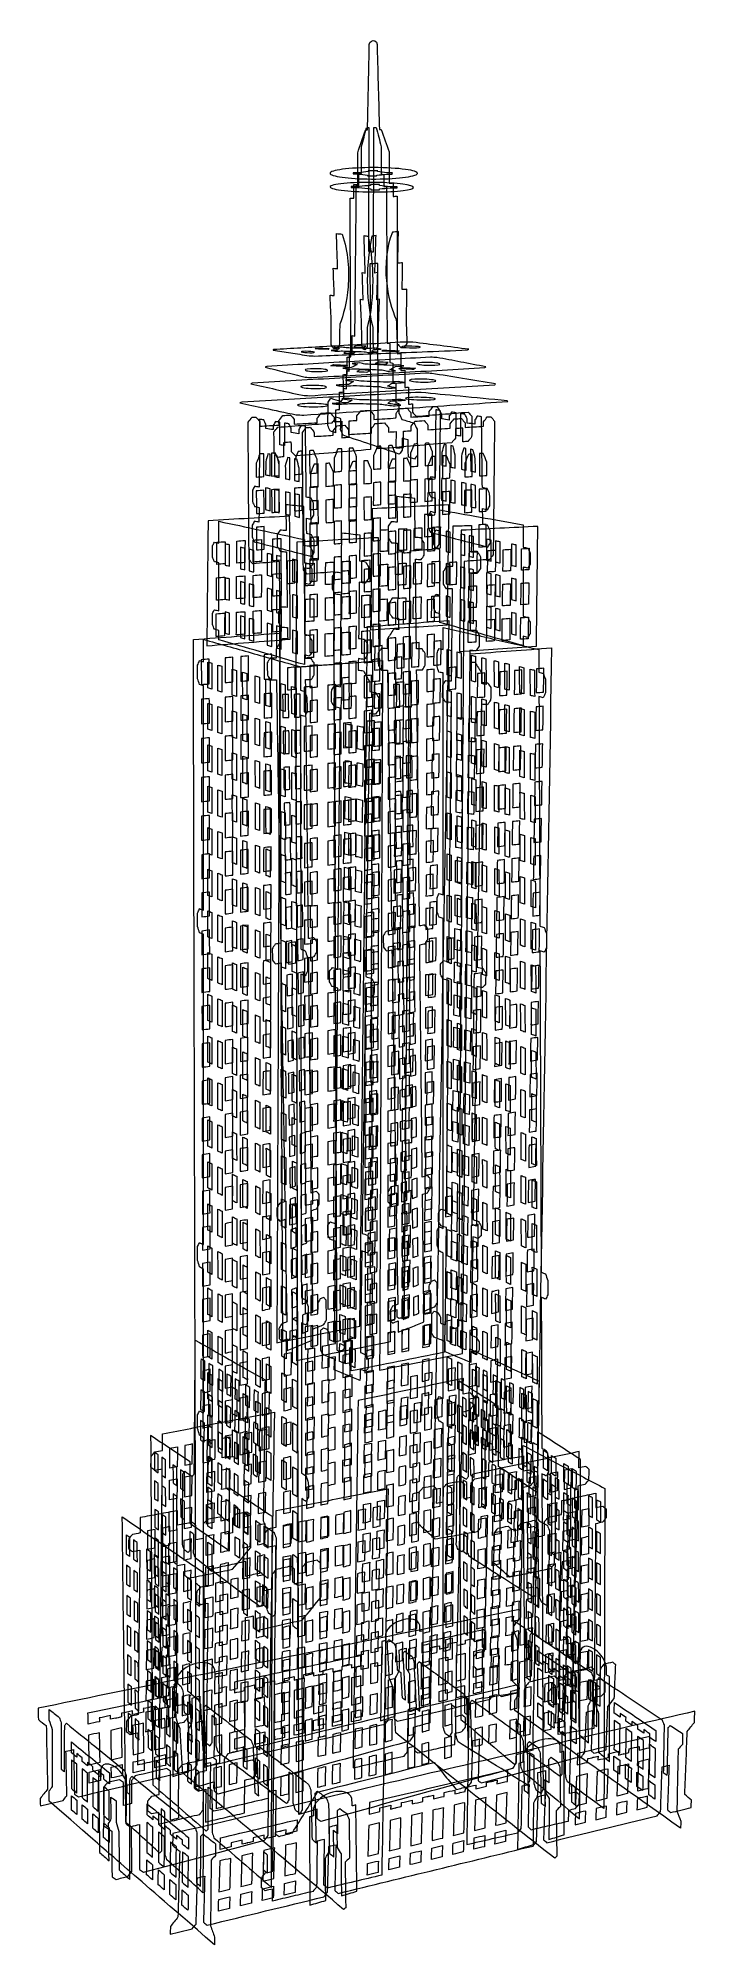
# Model space of a CAD drawing. Header units: centimetres. Extents: x -3.5 to 3.5, y -10.3 to 10.3.
import ezdxf

# ---------------------------------------------------------------- set-up
doc = ezdxf.new("R2010")
doc.units = ezdxf.units.CM
doc.header["$MEASUREMENT"] = 0
doc.layers.add('Livello 1', color=7, linetype='Continuous')

msp = doc.modelspace()

# ---------------------------------------------------------------- linework, layer by layer
at = {"layer": 'Livello 1', "color": 250, "lineweight": 9}
for points, knots in [([(-0.13522, 8.57561), (-0.14967, 8.57502), (-0.16389, 8.57441), (-0.17789, 8.57381), (-0.17789, 8.57381), (-0.17635, 8.28399), (-0.1746, 7.99597), (-0.17288, 7.71016), (-0.17288, 7.71016), (-0.17116, 7.42571), (-0.16967, 7.14301), (-0.16797, 6.86166), (-0.16797, 6.86166), (-0.18195, 6.86069), (-0.19594, 6.85975), (-0.20971, 6.8588), (-0.20971, 6.8588), (-0.20952, 6.79599), (-0.20911, 6.73407), (-0.20872, 6.67216), (-0.20872, 6.67216), (-0.22268, 6.67116), (-0.23664, 6.67016), (-0.25037, 6.66919), (-0.25037, 6.66919), (-0.24994, 6.60634), (-0.24952, 6.54438), (-0.24909, 6.48287), (-0.24909, 6.48287), (-0.26324, 6.48183), (-0.27717, 6.4808), (-0.2911, 6.47978), (-0.2911, 6.47978), (-0.29064, 6.41734), (-0.2902, 6.35578), (-0.28975, 6.29424), (-0.28975, 6.29424), (-0.30366, 6.29316), (-0.31756, 6.2921), (-0.33146, 6.29102), (-0.33146, 6.29102), (-0.33123, 6.25934), (-0.33098, 6.22855), (-0.33075, 6.1973), (-0.33075, 6.1973), (-0.34473, 6.18102), (-0.35829, 6.16476), (-0.37206, 6.14849), (-0.37206, 6.14849), (-0.46905, 6.14082), (-0.56628, 6.13315), (-0.66369, 6.12545), (-0.66369, 6.12545), (-0.76111, 6.11776), (-0.85897, 6.10999), (-0.95725, 6.10223), (-0.95725, 6.10223), (-0.97134, 6.08534), (-0.98522, 6.06845), (-0.99888, 6.05245), (-0.99888, 6.05245), (-0.99778, 5.97447), (-0.99667, 5.89695), (-0.99556, 5.81988), (-0.99556, 5.81988), (-0.9815, 5.80529), (-0.96721, 5.79114), (-0.95274, 5.77747), (-0.95274, 5.77747), (-0.93314, 5.77912), (-0.91355, 5.78076), (-0.89417, 5.78241), (-0.89417, 5.78241), (-0.89485, 5.83281), (-0.89553, 5.88411), (-0.896, 5.93542), (-0.896, 5.93542), (-0.86806, 5.93771), (-0.83969, 5.94002), (-0.81132, 5.94234), (-0.81132, 5.94234), (-0.81088, 5.90683), (-0.81043, 5.87088), (-0.80999, 5.83537), (-0.80999, 5.83537), (-0.79595, 5.82081), (-0.7817, 5.8067), (-0.76746, 5.79307), (-0.76746, 5.79307), (-0.63074, 5.80457), (-0.49444, 5.81603), (-0.35901, 5.82741), (-0.35901, 5.82741), (-0.22399, 5.83877), (-0.0894, 5.85006), (0.04455, 5.86135), (0.04455, 5.86135), (0.04325, 6.18932), (0.04214, 6.51997), (0.04082, 6.85237), (0.04082, 6.85237), (0.0395, 7.18745), (0.03836, 7.52473), (0.03701, 7.86469), (0.03701, 7.86469), (0.06503, 7.86618), (0.09307, 7.86767), (0.12109, 7.86915), (0.12109, 7.86915), (0.12217, 7.52962), (0.12302, 7.19273), (0.12406, 6.85808), (0.12406, 6.85808), (0.12509, 6.52608), (0.12615, 6.19585), (0.12697, 5.86828), (0.12697, 5.86828), (0.26049, 5.8795), (0.39316, 5.89068), (0.52541, 5.90179), (0.52541, 5.90179), (0.65722, 5.91286), (0.78842, 5.92391), (0.91918, 5.93491), (0.91918, 5.93491), (0.93267, 5.95048), (0.94596, 5.96648), (0.95967, 5.98293), (0.95967, 5.98293), (0.95985, 6.01751), (0.96003, 6.05253), (0.96022, 6.08711), (0.96022, 6.08711), (0.98667, 6.08928), (1.01355, 6.09147), (1.04021, 6.09365), (1.04021, 6.09365), (1.0399, 6.04381), (1.03959, 5.99397), (1.03929, 5.945), (1.03929, 5.945), (1.05781, 5.94655), (1.07613, 5.94809), (1.09444, 5.94964), (1.09444, 5.94964), (1.10775, 5.96517), (1.12128, 5.98113), (1.13501, 5.99754), (1.13501, 5.99754), (1.13555, 6.07219), (1.13609, 6.14729), (1.13664, 6.22324), (1.13664, 6.22324), (1.12307, 6.23658), (1.10972, 6.2508), (1.09658, 6.26504), (1.09658, 6.26504), (1.00364, 6.25769), (0.91048, 6.25031), (0.81733, 6.24295), (0.81733, 6.24295), (0.72377, 6.23556), (0.62974, 6.22813), (0.53575, 6.2207), (0.53575, 6.2207), (0.52208, 6.2346), (0.50842, 6.24896), (0.49496, 6.26333), (0.49496, 6.26333), (0.49497, 6.29331), (0.495, 6.32372), (0.49501, 6.35458), (0.49501, 6.35458), (0.48132, 6.35352), (0.46763, 6.35246), (0.45394, 6.35142), (0.45394, 6.35142), (0.45395, 6.4123), (0.45417, 6.47361), (0.45418, 6.53492), (0.45418, 6.53492), (0.44024, 6.53389), (0.42674, 6.53289), (0.41323, 6.53188), (0.41323, 6.53188), (0.41322, 6.59324), (0.41321, 6.65458), (0.4132, 6.71637), (0.4132, 6.71637), (0.39945, 6.71539), (0.38571, 6.71442), (0.37218, 6.71346), (0.37218, 6.71346), (0.37214, 6.77485), (0.37209, 6.83667), (0.37205, 6.8985), (0.37205, 6.8985), (0.35828, 6.89756), (0.34451, 6.89662), (0.33096, 6.89569), (0.33096, 6.89569), (0.33066, 7.17497), (0.33045, 7.45603), (0.33027, 7.7384), (0.33027, 7.7384), (0.33007, 8.02209), (0.32965, 8.30756), (0.32935, 8.59524), (0.32935, 8.59524), (0.31534, 8.59464), (0.30133, 8.59406), (0.28755, 8.59347), (0.28755, 8.59347), (0.28748, 8.64122), (0.28741, 8.68987), (0.28733, 8.73807), (0.28733, 8.73807), (0.27309, 8.7375), (0.25885, 8.73692), (0.24504, 8.73636), (0.24504, 8.73636), (0.24482, 8.84831), (0.24461, 8.96113), (0.24439, 9.0744), (0.24439, 9.0744), (0.21607, 9.15441), (0.18749, 9.23448), (0.15929, 9.31551), (0.15929, 9.31551), (0.15267, 9.3153), (0.14607, 9.31511), (0.13968, 9.31491), (0.13968, 9.31491), (0.13109, 9.60848), (0.12266, 9.90345), (0.11419, 10.20071), (0.11419, 10.20071), (0.13611, 10.30126), (0.00728, 10.29908), (0.02993, 10.19916), (0.02993, 10.19916), (0.02357, 9.9012), (0.01703, 9.60539), (0.01097, 9.31042), (0.01097, 9.31042), (0.00347, 9.31018), (-0.0038, 9.30995), (-0.01108, 9.30972), (-0.01108, 9.30972), (-0.03912, 9.22708), (-0.06735, 9.14481), (-0.09531, 9.0625), (-0.09531, 9.0625), (-0.09472, 8.94868), (-0.09412, 8.8353), (-0.09353, 8.72236), (-0.09353, 8.72236), (-0.10778, 8.72179), (-0.12202, 8.72121), (-0.13605, 8.72065), (-0.13605, 8.72065), (-0.13577, 8.67216), (-0.1355, 8.62367), (-0.13522, 8.57561)], [0, 0, 0, 0, 0.01515152, 0.01515152, 0.01515152, 0.01515152, 0.03030303, 0.03030303, 0.03030303, 0.03030303, 0.04545455, 0.04545455, 0.04545455, 0.04545455, 0.06060606, 0.06060606, 0.06060606, 0.06060606, 0.07575758, 0.07575758, 0.07575758, 0.07575758, 0.09090909, 0.09090909, 0.09090909, 0.09090909, 0.10606061, 0.10606061, 0.10606061, 0.10606061, 0.12121212, 0.12121212, 0.12121212, 0.12121212, 0.13636364, 0.13636364, 0.13636364, 0.13636364, 0.15151515, 0.15151515, 0.15151515, 0.15151515, 0.16666667, 0.16666667, 0.16666667, 0.16666667, 0.18181818, 0.18181818, 0.18181818, 0.18181818, 0.1969697, 0.1969697, 0.1969697, 0.1969697, 0.21212121, 0.21212121, 0.21212121, 0.21212121, 0.22727273, 0.22727273, 0.22727273, 0.22727273, 0.24242424, 0.24242424, 0.24242424, 0.24242424, 0.25757576, 0.25757576, 0.25757576, 0.25757576, 0.27272727, 0.27272727, 0.27272727, 0.27272727, 0.28787879, 0.28787879, 0.28787879, 0.28787879, 0.3030303, 0.3030303, 0.3030303, 0.3030303, 0.31818182, 0.31818182, 0.31818182, 0.31818182, 0.33333333, 0.33333333, 0.33333333, 0.33333333, 0.34848485, 0.34848485, 0.34848485, 0.34848485, 0.36363636, 0.36363636, 0.36363636, 0.36363636, 0.37878788, 0.37878788, 0.37878788, 0.37878788, 0.39393939, 0.39393939, 0.39393939, 0.39393939, 0.40909091, 0.40909091, 0.40909091, 0.40909091, 0.42424242, 0.42424242, 0.42424242, 0.42424242, 0.43939394, 0.43939394, 0.43939394, 0.43939394, 0.45454545, 0.45454545, 0.45454545, 0.45454545, 0.46969697, 0.46969697, 0.46969697, 0.46969697, 0.48484848, 0.48484848, 0.48484848, 0.48484848, 0.5, 0.5, 0.5, 0.5, 0.51515152, 0.51515152, 0.51515152, 0.51515152, 0.53030303, 0.53030303, 0.53030303, 0.53030303, 0.54545455, 0.54545455, 0.54545455, 0.54545455, 0.56060606, 0.56060606, 0.56060606, 0.56060606, 0.57575758, 0.57575758, 0.57575758, 0.57575758, 0.59090909, 0.59090909, 0.59090909, 0.59090909, 0.60606061, 0.60606061, 0.60606061, 0.60606061, 0.62121212, 0.62121212, 0.62121212, 0.62121212, 0.63636364, 0.63636364, 0.63636364, 0.63636364, 0.65151515, 0.65151515, 0.65151515, 0.65151515, 0.66666667, 0.66666667, 0.66666667, 0.66666667, 0.68181818, 0.68181818, 0.68181818, 0.68181818, 0.6969697, 0.6969697, 0.6969697, 0.6969697, 0.71212121, 0.71212121, 0.71212121, 0.71212121, 0.72727273, 0.72727273, 0.72727273, 0.72727273, 0.74242424, 0.74242424, 0.74242424, 0.74242424, 0.75757576, 0.75757576, 0.75757576, 0.75757576, 0.77272727, 0.77272727, 0.77272727, 0.77272727, 0.78787879, 0.78787879, 0.78787879, 0.78787879, 0.8030303, 0.8030303, 0.8030303, 0.8030303, 0.81818182, 0.81818182, 0.81818182, 0.81818182, 0.83333333, 0.83333333, 0.83333333, 0.83333333, 0.84848485, 0.84848485, 0.84848485, 0.84848485, 0.86363636, 0.86363636, 0.86363636, 0.86363636, 0.87878788, 0.87878788, 0.87878788, 0.87878788, 0.89393939, 0.89393939, 0.89393939, 0.89393939, 0.90909091, 0.90909091, 0.90909091, 0.90909091, 0.92424242, 0.92424242, 0.92424242, 0.92424242, 0.93939394, 0.93939394, 0.93939394, 0.93939394, 0.95454545, 0.95454545, 0.95454545, 0.95454545, 0.96969697, 0.96969697, 0.96969697, 0.96969697, 0.98484848, 0.98484848, 0.98484848, 0.98484848, 1, 1, 1, 1]), ([(-0.08313, 8.71365), (-0.09189, 8.71377), (-0.10056, 8.71425), (-0.10934, 8.71473), (-0.10934, 8.71473), (-0.11186, 8.45828), (-0.1145, 8.1958), (-0.11715, 7.92795), (-0.11715, 7.92795), (-0.11988, 7.65406), (-0.12257, 7.37344), (-0.12537, 7.08679), (-0.12537, 7.08679), (-0.13475, 7.08858), (-0.14404, 7.0907), (-0.15324, 7.09281), (-0.15324, 7.09281), (-0.154, 7.02823), (-0.15466, 6.9633), (-0.15543, 6.89838), (-0.15543, 6.89838), (-0.16469, 6.90069), (-0.17396, 6.90298), (-0.18332, 6.90495), (-0.18332, 6.90495), (-0.18408, 6.83956), (-0.18491, 6.77384), (-0.18567, 6.70811), (-0.18567, 6.70811), (-0.1951, 6.71062), (-0.20435, 6.71308), (-0.21369, 6.71556), (-0.21369, 6.71556), (-0.21453, 6.64937), (-0.21546, 6.58286), (-0.21629, 6.51633), (-0.21629, 6.51633), (-0.22561, 6.519), (-0.23494, 6.52166), (-0.24425, 6.52399), (-0.24425, 6.52399), (-0.24471, 6.4905), (-0.24518, 6.45667), (-0.24563, 6.42318), (-0.24563, 6.42318), (-0.25533, 6.40906), (-0.26483, 6.39528), (-0.27435, 6.38153), (-0.27435, 6.38153), (-0.31149, 6.39267), (-0.34832, 6.4034), (-0.38478, 6.41435), (-0.38478, 6.41435), (-0.39411, 6.40009), (-0.40345, 6.3862), (-0.4128, 6.37233), (-0.4128, 6.37233), (-0.41452, 6.28894), (-0.41625, 6.20556), (-0.41799, 6.12118), (-0.41799, 6.12118), (-0.40923, 6.10121), (-0.40046, 6.08153), (-0.39166, 6.06183), (-0.39166, 6.06183), (-0.37322, 6.05567), (-0.35478, 6.04949), (-0.33615, 6.04326), (-0.33615, 6.04326), (-0.33517, 6.09946), (-0.33421, 6.15599), (-0.33315, 6.21219), (-0.33315, 6.21219), (-0.31464, 6.20662), (-0.29603, 6.20069), (-0.27723, 6.19473), (-0.27723, 6.19473), (-0.27782, 6.15506), (-0.27851, 6.11537), (-0.2791, 6.07538), (-0.2791, 6.07538), (-0.26995, 6.05506), (-0.26079, 6.03504), (-0.25142, 6.01496), (-0.25142, 6.01496), (-0.15564, 5.98294), (-0.05789, 5.95024), (0.04186, 5.91689), (0.04186, 5.91689), (0.14367, 5.88285), (0.2479, 5.84798), (0.35428, 5.81244), (0.35428, 5.81244), (0.36477, 5.82686), (0.37535, 5.84166), (0.38592, 5.8565), (0.38592, 5.8565), (0.38546, 5.89969), (0.3851, 5.94252), (0.38466, 5.98535), (0.38466, 5.98535), (0.40616, 5.9785), (0.42775, 5.97162), (0.44953, 5.96506), (0.44953, 5.96506), (0.45023, 5.90307), (0.45101, 5.84143), (0.4518, 5.7798), (0.4518, 5.7798), (0.47374, 5.77247), (0.49568, 5.7651), (0.5179, 5.75769), (0.5179, 5.75769), (0.52877, 5.77227), (0.53964, 5.78727), (0.55057, 5.80261), (0.55057, 5.80261), (0.54904, 5.8965), (0.54753, 5.99039), (0.54603, 6.0832), (0.54603, 6.0832), (0.53462, 6.10491), (0.52331, 6.12691), (0.51202, 6.14852), (0.51202, 6.14852), (0.46858, 6.16161), (0.42532, 6.17424), (0.38265, 6.1871), (0.38265, 6.1871), (0.37184, 6.20797), (0.36105, 6.22915), (0.35038, 6.2503), (0.35038, 6.2503), (0.35004, 6.28628), (0.3497, 6.32193), (0.34938, 6.35791), (0.34938, 6.35791), (0.33882, 6.36094), (0.32835, 6.36393), (0.31789, 6.36693), (0.31789, 6.36693), (0.3174, 6.43763), (0.31683, 6.50796), (0.31626, 6.57831), (0.31626, 6.57831), (0.30597, 6.58105), (0.29569, 6.58381), (0.28531, 6.58621), (0.28531, 6.58621), (0.28491, 6.65564), (0.28442, 6.7247), (0.28404, 6.79377), (0.28404, 6.79377), (0.27373, 6.79631), (0.26354, 6.79882), (0.25342, 6.80133), (0.25342, 6.80133), (0.25303, 6.86914), (0.25272, 6.93694), (0.25233, 7.00439), (0.25233, 7.00439), (0.24229, 7.00667), (0.23226, 7.00896), (0.22224, 7.0109), (0.22224, 7.0109), (0.22111, 7.30911), (0.21987, 7.60035), (0.21877, 7.88462), (0.21877, 7.88462), (0.2177, 8.16227), (0.21664, 8.43401), (0.21566, 8.69947), (0.21566, 8.69947), (0.20621, 8.69998), (0.19692, 8.70048), (0.18763, 8.70099), (0.18763, 8.70099), (0.18748, 8.74475), (0.18741, 8.78781), (0.18725, 8.83122), (0.18725, 8.83122), (0.17809, 8.83159), (0.16894, 8.83195), (0.15971, 8.83197), (0.15971, 8.83197), (0.15956, 8.93168), (0.15941, 9.03103), (0.15927, 9.12969), (0.15927, 9.12969), (0.14108, 9.19889), (0.12317, 9.26781), (0.10547, 9.33679), (0.10547, 9.33679), (0.0965, 9.33662), (0.08763, 9.33645), (0.07876, 9.33629), (0.07876, 9.33629), (0.07835, 9.12297), (0.07785, 8.90518), (0.07745, 8.68433), (0.07745, 8.68433), (0.07704, 8.45935), (0.0766, 8.22889), (0.07607, 7.99499), (0.07607, 7.99499), (0.05739, 7.99711), (0.0388, 7.99921), (0.02029, 8.00165), (0.02029, 8.00165), (0.02134, 8.23409), (0.02229, 8.46315), (0.02322, 8.68707), (0.02322, 8.68707), (0.02413, 8.90657), (0.02514, 9.123), (0.02603, 9.33534), (0.02603, 9.33534), (0.01733, 9.33519), (0.00863, 9.33503), (0.00001, 9.33488), (0.00001, 9.33488), (-0.01785, 9.2664), (-0.03563, 9.19821), (-0.05352, 9.13029), (-0.05352, 9.13029), (-0.05427, 9.03405), (-0.05493, 8.93679), (-0.05569, 8.83919), (-0.05569, 8.83919), (-0.06458, 8.83954), (-0.0733, 8.83988), (-0.08202, 8.84023), (-0.08202, 8.84023), (-0.08236, 8.79815), (-0.08278, 8.75573), (-0.08313, 8.71365)], [0, 0, 0, 0, 0.01694915, 0.01694915, 0.01694915, 0.01694915, 0.03389831, 0.03389831, 0.03389831, 0.03389831, 0.05084746, 0.05084746, 0.05084746, 0.05084746, 0.06779661, 0.06779661, 0.06779661, 0.06779661, 0.08474576, 0.08474576, 0.08474576, 0.08474576, 0.10169492, 0.10169492, 0.10169492, 0.10169492, 0.11864407, 0.11864407, 0.11864407, 0.11864407, 0.13559322, 0.13559322, 0.13559322, 0.13559322, 0.15254237, 0.15254237, 0.15254237, 0.15254237, 0.16949153, 0.16949153, 0.16949153, 0.16949153, 0.18644068, 0.18644068, 0.18644068, 0.18644068, 0.20338983, 0.20338983, 0.20338983, 0.20338983, 0.22033898, 0.22033898, 0.22033898, 0.22033898, 0.23728814, 0.23728814, 0.23728814, 0.23728814, 0.25423729, 0.25423729, 0.25423729, 0.25423729, 0.27118644, 0.27118644, 0.27118644, 0.27118644, 0.28813559, 0.28813559, 0.28813559, 0.28813559, 0.30508475, 0.30508475, 0.30508475, 0.30508475, 0.3220339, 0.3220339, 0.3220339, 0.3220339, 0.33898305, 0.33898305, 0.33898305, 0.33898305, 0.3559322, 0.3559322, 0.3559322, 0.3559322, 0.37288136, 0.37288136, 0.37288136, 0.37288136, 0.38983051, 0.38983051, 0.38983051, 0.38983051, 0.40677966, 0.40677966, 0.40677966, 0.40677966, 0.42372881, 0.42372881, 0.42372881, 0.42372881, 0.44067797, 0.44067797, 0.44067797, 0.44067797, 0.45762712, 0.45762712, 0.45762712, 0.45762712, 0.47457627, 0.47457627, 0.47457627, 0.47457627, 0.49152542, 0.49152542, 0.49152542, 0.49152542, 0.50847458, 0.50847458, 0.50847458, 0.50847458, 0.52542373, 0.52542373, 0.52542373, 0.52542373, 0.54237288, 0.54237288, 0.54237288, 0.54237288, 0.55932203, 0.55932203, 0.55932203, 0.55932203, 0.57627119, 0.57627119, 0.57627119, 0.57627119, 0.59322034, 0.59322034, 0.59322034, 0.59322034, 0.61016949, 0.61016949, 0.61016949, 0.61016949, 0.62711864, 0.62711864, 0.62711864, 0.62711864, 0.6440678, 0.6440678, 0.6440678, 0.6440678, 0.66101695, 0.66101695, 0.66101695, 0.66101695, 0.6779661, 0.6779661, 0.6779661, 0.6779661, 0.69491525, 0.69491525, 0.69491525, 0.69491525, 0.71186441, 0.71186441, 0.71186441, 0.71186441, 0.72881356, 0.72881356, 0.72881356, 0.72881356, 0.74576271, 0.74576271, 0.74576271, 0.74576271, 0.76271186, 0.76271186, 0.76271186, 0.76271186, 0.77966102, 0.77966102, 0.77966102, 0.77966102, 0.79661017, 0.79661017, 0.79661017, 0.79661017, 0.81355932, 0.81355932, 0.81355932, 0.81355932, 0.83050847, 0.83050847, 0.83050847, 0.83050847, 0.84745763, 0.84745763, 0.84745763, 0.84745763, 0.86440678, 0.86440678, 0.86440678, 0.86440678, 0.88135593, 0.88135593, 0.88135593, 0.88135593, 0.89830508, 0.89830508, 0.89830508, 0.89830508, 0.91525424, 0.91525424, 0.91525424, 0.91525424, 0.93220339, 0.93220339, 0.93220339, 0.93220339, 0.94915254, 0.94915254, 0.94915254, 0.94915254, 0.96610169, 0.96610169, 0.96610169, 0.96610169, 0.98305085, 0.98305085, 0.98305085, 0.98305085, 1, 1, 1, 1]), ([(0.07771, 8.904), (0.21098, 8.904), (0.33337, 8.89658), (0.41971, 8.88474), (0.41971, 8.88474), (0.50614, 8.87288), (0.55626, 8.85657), (0.54932, 8.8392), (0.54932, 8.8392), (0.54238, 8.82184), (0.48129, 8.80682), (0.38982, 8.79632), (0.38982, 8.79632), (0.30012, 8.78603), (0.18018, 8.78018), (0.05382, 8.78105), (0.05382, 8.78105), (-0.07255, 8.78191), (-0.18342, 8.78917), (-0.26347, 8.80017), (-0.26347, 8.80017), (-0.34361, 8.81118), (-0.39325, 8.82603), (-0.39325, 8.84252), (-0.39325, 8.84252), (-0.39325, 8.85902), (-0.34221, 8.87436), (-0.25875, 8.88548), (-0.25875, 8.88548), (-0.17362, 8.89683), (-0.05555, 8.904), (0.07771, 8.904)], [0, 0, 0, 0, 0.125, 0.125, 0.125, 0.125, 0.25, 0.25, 0.25, 0.25, 0.375, 0.375, 0.375, 0.375, 0.5, 0.5, 0.5, 0.5, 0.625, 0.625, 0.625, 0.625, 0.75, 0.75, 0.75, 0.75, 0.875, 0.875, 0.875, 0.875, 1, 1, 1, 1]), ([(0.0096, 8.81413), (0.01006, 8.81664), (0.0105, 8.81917), (0.01095, 8.8217), (0.01095, 8.8217), (-0.02311, 8.82614), (-0.05703, 8.83058), (-0.09098, 8.83502), (-0.09098, 8.83502), (-0.10875, 8.83511), (-0.12651, 8.83519), (-0.14426, 8.83528), (-0.14426, 8.83528), (-0.1438, 8.8396), (-0.14332, 8.84393), (-0.14283, 8.84827), (-0.14283, 8.84827), (-0.12345, 8.84824), (-0.10398, 8.8482), (-0.0845, 8.84818), (-0.0845, 8.84818), (-0.05075, 8.85246), (-0.01669, 8.85677), (0.01769, 8.86111), (0.01769, 8.86111), (0.01817, 8.86384), (0.01866, 8.86657), (0.01915, 8.86932), (0.01915, 8.86932), (0.05293, 8.86925), (0.08699, 8.86919), (0.12115, 8.86911), (0.12115, 8.86911), (0.12055, 8.86642), (0.11996, 8.86372), (0.11937, 8.86101), (0.11937, 8.86101), (0.15243, 8.85637), (0.18546, 8.85176), (0.21856, 8.84714), (0.21856, 8.84714), (0.23879, 8.84708), (0.25902, 8.84703), (0.27944, 8.84696), (0.27944, 8.84696), (0.27816, 8.8425), (0.27688, 8.83806), (0.27569, 8.83365), (0.27569, 8.83365), (0.25538, 8.83371), (0.23517, 8.83377), (0.21496, 8.83383), (0.21496, 8.83383), (0.17994, 8.8296), (0.14524, 8.8254), (0.11087, 8.82124), (0.11087, 8.82124), (0.1103, 8.81869), (0.10974, 8.81617), (0.10918, 8.81363), (0.10918, 8.81363), (0.07584, 8.81379), (0.04258, 8.81397), (0.0096, 8.81413)], [0, 0, 0, 0, 0.0625, 0.0625, 0.0625, 0.0625, 0.125, 0.125, 0.125, 0.125, 0.1875, 0.1875, 0.1875, 0.1875, 0.25, 0.25, 0.25, 0.25, 0.3125, 0.3125, 0.3125, 0.3125, 0.375, 0.375, 0.375, 0.375, 0.4375, 0.4375, 0.4375, 0.4375, 0.5, 0.5, 0.5, 0.5, 0.5625, 0.5625, 0.5625, 0.5625, 0.625, 0.625, 0.625, 0.625, 0.6875, 0.6875, 0.6875, 0.6875, 0.75, 0.75, 0.75, 0.75, 0.8125, 0.8125, 0.8125, 0.8125, 0.875, 0.875, 0.875, 0.875, 0.9375, 0.9375, 0.9375, 0.9375, 1, 1, 1, 1]), ([(0.09112, 8.74432), (0.21484, 8.74236), (0.31782, 8.73513), (0.39197, 8.72516), (0.39197, 8.72516), (0.46386, 8.71548), (0.50795, 8.70301), (0.50827, 8.68986), (0.50827, 8.68986), (0.5086, 8.67672), (0.46528, 8.66489), (0.39422, 8.65623), (0.39422, 8.65623), (0.32109, 8.64733), (0.21941, 8.64154), (0.09662, 8.64122), (0.09662, 8.64122), (-0.02617, 8.64089), (-0.14841, 8.64657), (-0.23847, 8.65626), (-0.23847, 8.65626), (-0.33146, 8.66624), (-0.39125, 8.68032), (-0.39256, 8.69577), (-0.39256, 8.69577), (-0.39388, 8.71121), (-0.33613, 8.72461), (-0.24428, 8.73349), (-0.24428, 8.73349), (-0.155, 8.74212), (-0.03259, 8.74627), (0.09112, 8.74432)], [0, 0, 0, 0, 0.125, 0.125, 0.125, 0.125, 0.25, 0.25, 0.25, 0.25, 0.375, 0.375, 0.375, 0.375, 0.5, 0.5, 0.5, 0.5, 0.625, 0.625, 0.625, 0.625, 0.75, 0.75, 0.75, 0.75, 0.875, 0.875, 0.875, 0.875, 1, 1, 1, 1]), ([(0.04619, 8.66425), (0.04599, 8.66747), (0.04581, 8.67071), (0.04562, 8.67394), (0.04562, 8.67394), (0.00406, 8.67858), (-0.03808, 8.68332), (-0.08087, 8.68811), (-0.08087, 8.68811), (-0.10905, 8.68828), (-0.13759, 8.68844), (-0.16623, 8.68862), (-0.16623, 8.68862), (-0.16651, 8.69247), (-0.16679, 8.69632), (-0.16706, 8.70018), (-0.16706, 8.70018), (-0.13669, 8.69997), (-0.1065, 8.69976), (-0.07667, 8.69957), (-0.07667, 8.69957), (-0.03613, 8.70383), (0.00397, 8.70805), (0.04348, 8.71219), (0.04348, 8.71219), (0.04329, 8.71542), (0.04311, 8.71864), (0.04292, 8.72189), (0.04292, 8.72189), (0.07524, 8.7215), (0.10728, 8.72113), (0.13898, 8.72077), (0.13898, 8.72077), (0.13914, 8.71763), (0.13931, 8.71448), (0.13947, 8.71135), (0.13947, 8.71135), (0.17848, 8.7065), (0.21702, 8.7017), (0.25507, 8.69699), (0.25507, 8.69699), (0.28022, 8.69679), (0.30537, 8.6966), (0.33016, 8.69642), (0.33016, 8.69642), (0.33029, 8.69289), (0.33043, 8.68936), (0.33055, 8.68586), (0.33055, 8.68586), (0.3057, 8.68598), (0.28049, 8.68609), (0.25528, 8.68622), (0.25528, 8.68622), (0.21775, 8.68208), (0.1798, 8.67787), (0.14133, 8.67364), (0.14133, 8.67364), (0.14149, 8.67046), (0.14166, 8.66728), (0.14182, 8.66411), (0.14182, 8.66411), (0.11027, 8.66416), (0.07827, 8.66421), (0.04619, 8.66425)], [0, 0, 0, 0, 0.0625, 0.0625, 0.0625, 0.0625, 0.125, 0.125, 0.125, 0.125, 0.1875, 0.1875, 0.1875, 0.1875, 0.25, 0.25, 0.25, 0.25, 0.3125, 0.3125, 0.3125, 0.3125, 0.375, 0.375, 0.375, 0.375, 0.4375, 0.4375, 0.4375, 0.4375, 0.5, 0.5, 0.5, 0.5, 0.5625, 0.5625, 0.5625, 0.5625, 0.625, 0.625, 0.625, 0.625, 0.6875, 0.6875, 0.6875, 0.6875, 0.75, 0.75, 0.75, 0.75, 0.8125, 0.8125, 0.8125, 0.8125, 0.875, 0.875, 0.875, 0.875, 0.9375, 0.9375, 0.9375, 0.9375, 1, 1, 1, 1]), ([(-0.28868, 7.21313), (-0.2494, 7.30841), (-0.21239, 7.45139), (-0.19916, 7.6164), (-0.19916, 7.6164), (-0.18518, 7.79086), (-0.19759, 7.99272), (-0.26287, 8.18664), (-0.26287, 8.18664), (-0.28334, 8.18863), (-0.30378, 8.19051), (-0.32419, 8.19275), (-0.32419, 8.19275), (-0.32197, 8.12628), (-0.31979, 8.06094), (-0.31767, 7.99735), (-0.31767, 7.99735), (-0.31558, 7.93476), (-0.31352, 7.87339), (-0.3115, 7.81326), (-0.3115, 7.81326), (-0.32718, 7.81474), (-0.34288, 7.81621), (-0.35856, 7.8178), (-0.35856, 7.8178), (-0.35498, 7.71644), (-0.35147, 7.61832), (-0.34807, 7.52331), (-0.34807, 7.52331), (-0.36303, 7.52473), (-0.37799, 7.52641), (-0.39294, 7.52794), (-0.39294, 7.52794), (-0.3907, 7.47477), (-0.38849, 7.42257), (-0.38631, 7.37126), (-0.38631, 7.37126), (-0.38417, 7.32069), (-0.38206, 7.27134), (-0.37998, 7.22251), (-0.37998, 7.22251), (-0.3804, 7.14331), (-0.38077, 7.06648), (-0.38111, 6.99165), (-0.38111, 6.99165), (-0.37149, 6.97826), (-0.36188, 6.96512), (-0.35233, 6.95198), (-0.35233, 6.95198), (-0.34265, 6.95087), (-0.33301, 6.94988), (-0.32331, 6.94901), (-0.32331, 6.94901), (-0.31346, 6.96008), (-0.30353, 6.97128), (-0.29352, 6.98248), (-0.29352, 6.98248), (-0.29198, 7.05732), (-0.29035, 7.13416), (-0.28868, 7.21313)], [0, 0, 0, 0, 0.06666667, 0.06666667, 0.06666667, 0.06666667, 0.13333333, 0.13333333, 0.13333333, 0.13333333, 0.2, 0.2, 0.2, 0.2, 0.26666667, 0.26666667, 0.26666667, 0.26666667, 0.33333333, 0.33333333, 0.33333333, 0.33333333, 0.4, 0.4, 0.4, 0.4, 0.46666667, 0.46666667, 0.46666667, 0.46666667, 0.53333333, 0.53333333, 0.53333333, 0.53333333, 0.6, 0.6, 0.6, 0.6, 0.66666667, 0.66666667, 0.66666667, 0.66666667, 0.73333333, 0.73333333, 0.73333333, 0.73333333, 0.8, 0.8, 0.8, 0.8, 0.86666667, 0.86666667, 0.86666667, 0.86666667, 0.93333333, 0.93333333, 0.93333333, 0.93333333, 1, 1, 1, 1]), ([(0.00673, 7.17709), (0.0318, 7.26481), (0.05564, 7.40056), (0.06391, 7.56304), (0.06391, 7.56304), (0.07292, 7.74016), (0.06362, 7.9523), (0.01658, 8.16288), (0.01658, 8.16288), (0.00212, 8.16506), (-0.01233, 8.16735), (-0.02672, 8.16977), (-0.02672, 8.16977), (-0.02442, 8.09738), (-0.02218, 8.02684), (-0.02001, 7.9589), (-0.02001, 7.9589), (-0.01791, 7.89305), (-0.01587, 7.82869), (-0.01386, 7.76653), (-0.01386, 7.76653), (-0.02457, 7.76844), (-0.03525, 7.77035), (-0.04592, 7.77238), (-0.04592, 7.77238), (-0.04224, 7.66902), (-0.03871, 7.57058), (-0.03533, 7.47671), (-0.03533, 7.47671), (-0.04527, 7.47876), (-0.05518, 7.48094), (-0.06508, 7.48298), (-0.06508, 7.48298), (-0.06286, 7.43114), (-0.06071, 7.38063), (-0.0586, 7.33138), (-0.0586, 7.33138), (-0.05655, 7.28335), (-0.05453, 7.23667), (-0.05257, 7.19096), (-0.05257, 7.19096), (-0.05182, 7.11753), (-0.05111, 7.0472), (-0.05043, 6.9796), (-0.05043, 6.9796), (-0.04417, 6.96693), (-0.03791, 6.95446), (-0.03172, 6.94211), (-0.03172, 6.94211), (-0.02557, 6.94051), (-0.01943, 6.93905), (-0.01328, 6.93757), (-0.01328, 6.93757), (-0.00708, 6.94689), (-0.00086, 6.95623), (0.00544, 6.9657), (0.00544, 6.9657), (0.00584, 7.03332), (0.00626, 7.10383), (0.00673, 7.17709)], [0, 0, 0, 0, 0.06666667, 0.06666667, 0.06666667, 0.06666667, 0.13333333, 0.13333333, 0.13333333, 0.13333333, 0.2, 0.2, 0.2, 0.2, 0.26666667, 0.26666667, 0.26666667, 0.26666667, 0.33333333, 0.33333333, 0.33333333, 0.33333333, 0.4, 0.4, 0.4, 0.4, 0.46666667, 0.46666667, 0.46666667, 0.46666667, 0.53333333, 0.53333333, 0.53333333, 0.53333333, 0.6, 0.6, 0.6, 0.6, 0.66666667, 0.66666667, 0.66666667, 0.66666667, 0.73333333, 0.73333333, 0.73333333, 0.73333333, 0.8, 0.8, 0.8, 0.8, 0.86666667, 0.86666667, 0.86666667, 0.86666667, 0.93333333, 0.93333333, 0.93333333, 0.93333333, 1, 1, 1, 1]), ([(0.0691, 7.17709), (0.04403, 7.26481), (0.02019, 7.40056), (0.01192, 7.56304), (0.01192, 7.56304), (0.00291, 7.74016), (0.01221, 7.9523), (0.05925, 8.16288), (0.05925, 8.16288), (0.07371, 8.16506), (0.08816, 8.16735), (0.10254, 8.16977), (0.10254, 8.16977), (0.10025, 8.09738), (0.098, 8.02684), (0.09584, 7.9589), (0.09584, 7.9589), (0.09374, 7.89305), (0.0917, 7.82869), (0.08969, 7.76653), (0.08969, 7.76653), (0.1004, 7.76844), (0.11108, 7.77035), (0.12175, 7.77238), (0.12175, 7.77238), (0.11807, 7.66902), (0.11453, 7.57058), (0.11116, 7.47671), (0.11116, 7.47671), (0.1211, 7.47876), (0.13101, 7.48094), (0.14091, 7.48298), (0.14091, 7.48298), (0.13869, 7.43114), (0.13654, 7.38063), (0.13443, 7.33138), (0.13443, 7.33138), (0.13238, 7.28335), (0.13035, 7.23667), (0.1284, 7.19096), (0.1284, 7.19096), (0.12765, 7.11753), (0.12694, 7.0472), (0.12626, 6.9796), (0.12626, 6.9796), (0.11999, 6.96693), (0.11374, 6.95446), (0.10755, 6.94211), (0.10755, 6.94211), (0.1014, 6.94051), (0.09526, 6.93905), (0.08911, 6.93757), (0.08911, 6.93757), (0.08291, 6.94689), (0.07669, 6.95623), (0.07039, 6.9657), (0.07039, 6.9657), (0.06999, 7.03332), (0.06957, 7.10383), (0.0691, 7.17709)], [0, 0, 0, 0, 0.06666667, 0.06666667, 0.06666667, 0.06666667, 0.13333333, 0.13333333, 0.13333333, 0.13333333, 0.2, 0.2, 0.2, 0.2, 0.26666667, 0.26666667, 0.26666667, 0.26666667, 0.33333333, 0.33333333, 0.33333333, 0.33333333, 0.4, 0.4, 0.4, 0.4, 0.46666667, 0.46666667, 0.46666667, 0.46666667, 0.53333333, 0.53333333, 0.53333333, 0.53333333, 0.6, 0.6, 0.6, 0.6, 0.66666667, 0.66666667, 0.66666667, 0.66666667, 0.73333333, 0.73333333, 0.73333333, 0.73333333, 0.8, 0.8, 0.8, 0.8, 0.86666667, 0.86666667, 0.86666667, 0.86666667, 0.93333333, 0.93333333, 0.93333333, 0.93333333, 1, 1, 1, 1]), ([(0.32163, 7.26416), (0.27397, 7.36905), (0.23022, 7.51946), (0.21476, 7.68464), (0.21476, 7.68464), (0.19913, 7.85173), (0.21222, 8.0364), (0.28013, 8.20699), (0.28013, 8.20699), (0.30165, 8.2092), (0.3232, 8.21142), (0.34486, 8.21376), (0.34486, 8.21376), (0.34361, 8.15603), (0.34239, 8.09842), (0.34121, 8.04143), (0.34121, 8.04143), (0.34002, 7.98471), (0.33883, 7.9281), (0.33765, 7.872), (0.33765, 7.872), (0.35505, 7.87328), (0.37251, 7.87457), (0.38997, 7.87599), (0.38997, 7.87599), (0.38832, 7.77912), (0.38666, 7.68326), (0.3851, 7.58801), (0.3851, 7.58801), (0.40239, 7.58901), (0.41971, 7.59014), (0.43709, 7.59128), (0.43709, 7.59128), (0.43608, 7.53685), (0.43507, 7.48279), (0.43406, 7.42887), (0.43406, 7.42887), (0.43307, 7.37519), (0.4321, 7.3219), (0.43114, 7.26873), (0.43114, 7.26873), (0.43412, 7.1808), (0.43709, 7.09334), (0.44006, 7.00659), (0.44006, 7.00659), (0.42838, 6.99193), (0.41679, 6.97718), (0.40521, 6.96257), (0.40521, 6.96257), (0.3932, 6.96233), (0.38113, 6.96208), (0.36917, 6.96197), (0.36917, 6.96197), (0.35659, 6.9759), (0.34406, 6.98981), (0.33155, 7.00397), (0.33155, 7.00397), (0.32824, 7.09003), (0.32495, 7.17681), (0.32163, 7.26416)], [0, 0, 0, 0, 0.06666667, 0.06666667, 0.06666667, 0.06666667, 0.13333333, 0.13333333, 0.13333333, 0.13333333, 0.2, 0.2, 0.2, 0.2, 0.26666667, 0.26666667, 0.26666667, 0.26666667, 0.33333333, 0.33333333, 0.33333333, 0.33333333, 0.4, 0.4, 0.4, 0.4, 0.46666667, 0.46666667, 0.46666667, 0.46666667, 0.53333333, 0.53333333, 0.53333333, 0.53333333, 0.6, 0.6, 0.6, 0.6, 0.66666667, 0.66666667, 0.66666667, 0.66666667, 0.73333333, 0.73333333, 0.73333333, 0.73333333, 0.8, 0.8, 0.8, 0.8, 0.86666667, 0.86666667, 0.86666667, 0.86666667, 0.93333333, 0.93333333, 0.93333333, 0.93333333, 1, 1, 1, 1]), ([(-1.00465, 6.93985), (-0.81432, 6.95084), (-0.60842, 6.96276), (-0.38488, 6.97567), (-0.38488, 6.97567), (-0.14144, 6.98973), (0.12477, 7.00513), (0.41684, 7.02201), (0.41684, 7.02201), (0.44477, 7.02133), (0.47282, 7.02065), (0.50124, 7.01997), (0.50124, 7.01997), (0.59739, 7.0078), (0.69524, 6.99541), (0.79487, 6.9828), (0.79487, 6.9828), (0.8964, 6.96996), (0.99979, 6.95687), (1.10508, 6.94354), (1.10508, 6.94354), (1.10061, 6.94101), (1.09617, 6.93851), (1.09164, 6.93603), (1.09164, 6.93603), (0.74847, 6.92236), (0.43746, 6.90998), (0.15444, 6.89873), (0.15444, 6.89873), (-0.10407, 6.88845), (-0.34103, 6.879), (-0.55956, 6.87029), (-0.55956, 6.87029), (-0.57978, 6.87138), (-0.59993, 6.87244), (-0.62001, 6.87351), (-0.62001, 6.87351), (-0.6868, 6.884), (-0.75274, 6.89433), (-0.81766, 6.90452), (-0.81766, 6.90452), (-0.88172, 6.91456), (-0.94498, 6.92448), (-1.00734, 6.93427), (-1.00734, 6.93427), (-1.00637, 6.93612), (-1.00549, 6.93799), (-1.00465, 6.93985)], [0, 0, 0, 0, 0.08333333, 0.08333333, 0.08333333, 0.08333333, 0.16666667, 0.16666667, 0.16666667, 0.16666667, 0.25, 0.25, 0.25, 0.25, 0.33333333, 0.33333333, 0.33333333, 0.33333333, 0.41666667, 0.41666667, 0.41666667, 0.41666667, 0.5, 0.5, 0.5, 0.5, 0.58333333, 0.58333333, 0.58333333, 0.58333333, 0.66666667, 0.66666667, 0.66666667, 0.66666667, 0.75, 0.75, 0.75, 0.75, 0.83333333, 0.83333333, 0.83333333, 0.83333333, 0.91666667, 0.91666667, 0.91666667, 0.91666667, 1, 1, 1, 1]), ([(-1.07728, 6.75893), (-0.77817, 6.77569), (-0.48072, 6.79238), (-0.18514, 6.80895), (-0.18514, 6.80895), (0.10897, 6.82543), (0.40124, 6.84183), (0.69184, 6.85813), (0.69184, 6.85813), (0.7144, 6.85708), (0.73699, 6.85605), (0.75979, 6.85505), (0.75979, 6.85505), (0.84416, 6.83893), (0.93001, 6.82249), (1.01738, 6.80579), (1.01738, 6.80579), (1.1063, 6.7888), (1.19684, 6.7715), (1.28905, 6.75387), (1.28905, 6.75387), (1.28517, 6.75108), (1.28144, 6.74829), (1.27768, 6.74552), (1.27768, 6.74552), (0.97117, 6.72788), (0.66271, 6.71013), (0.35212, 6.69227), (0.35212, 6.69227), (0.03995, 6.67433), (-0.27436, 6.65624), (-0.59063, 6.63805), (-0.59063, 6.63805), (-0.61448, 6.63948), (-0.63829, 6.6409), (-0.66207, 6.64234), (-0.66207, 6.64234), (-0.73758, 6.66122), (-0.81183, 6.6798), (-0.88459, 6.69799), (-0.88459, 6.69799), (-0.95606, 6.71586), (-1.02638, 6.73344), (-1.09544, 6.7507), (-1.09544, 6.7507), (-1.08938, 6.75346), (-1.08333, 6.75619), (-1.07728, 6.75893)], [0, 0, 0, 0, 0.08333333, 0.08333333, 0.08333333, 0.08333333, 0.16666667, 0.16666667, 0.16666667, 0.16666667, 0.25, 0.25, 0.25, 0.25, 0.33333333, 0.33333333, 0.33333333, 0.33333333, 0.41666667, 0.41666667, 0.41666667, 0.41666667, 0.5, 0.5, 0.5, 0.5, 0.58333333, 0.58333333, 0.58333333, 0.58333333, 0.66666667, 0.66666667, 0.66666667, 0.66666667, 0.75, 0.75, 0.75, 0.75, 0.83333333, 0.83333333, 0.83333333, 0.83333333, 0.91666667, 0.91666667, 0.91666667, 0.91666667, 1, 1, 1, 1]), ([(-0.67898, 6.92105), (-0.64899, 6.92256), (-0.60325, 6.92063), (-0.57719, 6.91668), (-0.57719, 6.91668), (-0.55112, 6.91274), (-0.55507, 6.90827), (-0.58588, 6.90682), (-0.58588, 6.90682), (-0.6167, 6.90538), (-0.66196, 6.90743), (-0.68719, 6.91132), (-0.68719, 6.91132), (-0.71243, 6.9152), (-0.70896, 6.91954), (-0.67898, 6.92105)], [0, 0, 0, 0, 0.25, 0.25, 0.25, 0.25, 0.5, 0.5, 0.5, 0.5, 0.75, 0.75, 0.75, 0.75, 1, 1, 1, 1]), ([(-0.55435, 6.94779), (-0.50773, 6.94602), (-0.46035, 6.94423), (-0.41231, 6.9424), (-0.41231, 6.9424), (-0.40923, 6.94555), (-0.40628, 6.94872), (-0.40315, 6.9519), (-0.40315, 6.9519), (-0.4513, 6.95365), (-0.4991, 6.9554), (-0.54584, 6.95714), (-0.54584, 6.95714), (-0.54887, 6.95399), (-0.55157, 6.95088), (-0.55435, 6.94779)], [0, 0, 0, 0, 0.25, 0.25, 0.25, 0.25, 0.5, 0.5, 0.5, 0.5, 0.75, 0.75, 0.75, 0.75, 1, 1, 1, 1]), ([(0.0333, 6.90838), (0.01338, 6.91125), (-0.00661, 6.91411), (-0.02658, 6.91696), (-0.02658, 6.91696), (-0.10538, 6.91997), (-0.1826, 6.92289), (-0.25781, 6.92577), (-0.25781, 6.92577), (-0.27965, 6.92474), (-0.30138, 6.92373), (-0.32279, 6.92274), (-0.32279, 6.92274), (-0.34247, 6.92564), (-0.36193, 6.92851), (-0.38146, 6.93137), (-0.38146, 6.93137), (-0.3595, 6.93249), (-0.3374, 6.93361), (-0.31486, 6.93475), (-0.31486, 6.93475), (-0.30783, 6.94154), (-0.30073, 6.94837), (-0.29366, 6.95525), (-0.29366, 6.95525), (-0.31216, 6.95792), (-0.33074, 6.96057), (-0.34931, 6.96322), (-0.34931, 6.96322), (-0.32516, 6.96455), (-0.30072, 6.9659), (-0.27612, 6.96726), (-0.27612, 6.96726), (-0.25737, 6.96461), (-0.23856, 6.96194), (-0.21988, 6.95929), (-0.21988, 6.95929), (-0.14346, 6.95661), (-0.065, 6.95386), (0.01502, 6.95107), (0.01502, 6.95107), (0.04027, 6.95233), (0.06599, 6.9536), (0.09188, 6.95489), (0.09188, 6.95489), (0.11416, 6.95182), (0.13637, 6.94874), (0.15885, 6.94565), (0.15885, 6.94565), (0.13246, 6.94438), (0.1064, 6.94311), (0.0806, 6.94187), (0.0806, 6.94187), (0.07139, 6.93469), (0.06238, 6.92757), (0.05343, 6.9205), (0.05343, 6.9205), (0.07383, 6.91763), (0.09427, 6.91473), (0.11464, 6.91182), (0.11464, 6.91182), (0.08725, 6.91065), (0.06002, 6.90951), (0.0333, 6.90838)], [0, 0, 0, 0, 0.0625, 0.0625, 0.0625, 0.0625, 0.125, 0.125, 0.125, 0.125, 0.1875, 0.1875, 0.1875, 0.1875, 0.25, 0.25, 0.25, 0.25, 0.3125, 0.3125, 0.3125, 0.3125, 0.375, 0.375, 0.375, 0.375, 0.4375, 0.4375, 0.4375, 0.4375, 0.5, 0.5, 0.5, 0.5, 0.5625, 0.5625, 0.5625, 0.5625, 0.625, 0.625, 0.625, 0.625, 0.6875, 0.6875, 0.6875, 0.6875, 0.75, 0.75, 0.75, 0.75, 0.8125, 0.8125, 0.8125, 0.8125, 0.875, 0.875, 0.875, 0.875, 0.9375, 0.9375, 0.9375, 0.9375, 1, 1, 1, 1]), ([(0.22824, 6.70704), (0.20803, 6.71147), (0.18773, 6.71586), (0.16768, 6.72026), (0.16768, 6.72026), (0.07285, 6.72489), (-0.02127, 6.7295), (-0.11466, 6.7341), (-0.11466, 6.7341), (-0.14446, 6.73242), (-0.17407, 6.73076), (-0.20373, 6.72909), (-0.20373, 6.72909), (-0.22109, 6.73304), (-0.23839, 6.73697), (-0.25568, 6.74089), (-0.25568, 6.74089), (-0.22506, 6.74265), (-0.19445, 6.74442), (-0.16389, 6.7462), (-0.16389, 6.7462), (-0.14236, 6.75712), (-0.12102, 6.76797), (-0.09982, 6.77872), (-0.09982, 6.77872), (-0.11848, 6.78281), (-0.13706, 6.78688), (-0.15556, 6.79092), (-0.15556, 6.79092), (-0.12796, 6.79248), (-0.10036, 6.79404), (-0.07275, 6.79558), (-0.07275, 6.79558), (-0.05426, 6.79159), (-0.03567, 6.78756), (-0.01701, 6.78352), (-0.01701, 6.78352), (0.07399, 6.77905), (0.16547, 6.77453), (0.25783, 6.77001), (0.25783, 6.77001), (0.28836, 6.77173), (0.31889, 6.77347), (0.34942, 6.77519), (0.34942, 6.77519), (0.3678, 6.77135), (0.38621, 6.76752), (0.40468, 6.76368), (0.40468, 6.76368), (0.37409, 6.76191), (0.34345, 6.76015), (0.31281, 6.75839), (0.31281, 6.75839), (0.29314, 6.74741), (0.27336, 6.73632), (0.25327, 6.72513), (0.25327, 6.72513), (0.27369, 6.72077), (0.29398, 6.71639), (0.31435, 6.71198), (0.31435, 6.71198), (0.28564, 6.71034), (0.25694, 6.7087), (0.22824, 6.70704)], [0, 0, 0, 0, 0.0625, 0.0625, 0.0625, 0.0625, 0.125, 0.125, 0.125, 0.125, 0.1875, 0.1875, 0.1875, 0.1875, 0.25, 0.25, 0.25, 0.25, 0.3125, 0.3125, 0.3125, 0.3125, 0.375, 0.375, 0.375, 0.375, 0.4375, 0.4375, 0.4375, 0.4375, 0.5, 0.5, 0.5, 0.5, 0.5625, 0.5625, 0.5625, 0.5625, 0.625, 0.625, 0.625, 0.625, 0.6875, 0.6875, 0.6875, 0.6875, 0.75, 0.75, 0.75, 0.75, 0.8125, 0.8125, 0.8125, 0.8125, 0.875, 0.875, 0.875, 0.875, 0.9375, 0.9375, 0.9375, 0.9375, 1, 1, 1, 1]), ([(-0.24449, 6.90192), (-0.23949, 6.90646), (-0.23447, 6.91103), (-0.22936, 6.9156), (-0.22936, 6.9156), (-0.19443, 6.91418), (-0.15926, 6.91274), (-0.12351, 6.91127), (-0.12351, 6.91127), (-0.1289, 6.90664), (-0.13436, 6.90202), (-0.13948, 6.89742), (-0.13948, 6.89742), (-0.17493, 6.89894), (-0.20999, 6.90043), (-0.24449, 6.90192)], [0, 0, 0, 0, 0.25, 0.25, 0.25, 0.25, 0.5, 0.5, 0.5, 0.5, 0.75, 0.75, 0.75, 0.75, 1, 1, 1, 1]), ([(-0.00837, 6.97747), (-0.0145, 6.97243), (-0.02029, 6.96744), (-0.02645, 6.96248), (-0.02645, 6.96248), (-0.0638, 6.96371), (-0.10079, 6.96493), (-0.13737, 6.96616), (-0.13737, 6.96616), (-0.13179, 6.97106), (-0.12621, 6.97599), (-0.12059, 6.98098), (-0.12059, 6.98098), (-0.08378, 6.9798), (-0.04628, 6.97865), (-0.00837, 6.97747)], [0, 0, 0, 0, 0.25, 0.25, 0.25, 0.25, 0.5, 0.5, 0.5, 0.5, 0.75, 0.75, 0.75, 0.75, 1, 1, 1, 1]), ([(0.23373, 6.80066), (0.2226, 6.79469), (0.21144, 6.78866), (0.20043, 6.78263), (0.20043, 6.78263), (0.16489, 6.78435), (0.12962, 6.78606), (0.09423, 6.78778), (0.09423, 6.78778), (0.10543, 6.79378), (0.11696, 6.79976), (0.12827, 6.8057), (0.12827, 6.8057), (0.1633, 6.80402), (0.19855, 6.80235), (0.23373, 6.80066)], [0, 0, 0, 0, 0.25, 0.25, 0.25, 0.25, 0.5, 0.5, 0.5, 0.5, 0.75, 0.75, 0.75, 0.75, 1, 1, 1, 1]), ([(0.354, 6.92778), (0.29419, 6.92992), (0.23556, 6.93205), (0.17767, 6.93412), (0.17767, 6.93412), (0.17308, 6.93071), (0.16868, 6.9273), (0.16432, 6.92391), (0.16432, 6.92391), (0.22164, 6.92175), (0.28003, 6.91957), (0.33926, 6.91735), (0.33926, 6.91735), (0.34403, 6.9208), (0.34884, 6.92428), (0.354, 6.92778)], [0, 0, 0, 0, 0.25, 0.25, 0.25, 0.25, 0.5, 0.5, 0.5, 0.5, 0.75, 0.75, 0.75, 0.75, 1, 1, 1, 1]), ([(0.41503, 6.97633), (0.45891, 6.97854), (0.52426, 6.9767), (0.55968, 6.97208), (0.55968, 6.97208), (0.5951, 6.96746), (0.58627, 6.96185), (0.54099, 6.95973), (0.54099, 6.95973), (0.4957, 6.95761), (0.43167, 6.95967), (0.39766, 6.9642), (0.39766, 6.9642), (0.36366, 6.96873), (0.37116, 6.97412), (0.41503, 6.97633)], [0, 0, 0, 0, 0.25, 0.25, 0.25, 0.25, 0.5, 0.5, 0.5, 0.5, 0.75, 0.75, 0.75, 0.75, 1, 1, 1, 1]), ([(0.5973, 6.80065), (0.65376, 6.80384), (0.73099, 6.80024), (0.77005, 6.79253), (0.77005, 6.79253), (0.80912, 6.78483), (0.79491, 6.77577), (0.73779, 6.77251), (0.73779, 6.77251), (0.68066, 6.76925), (0.60193, 6.77304), (0.56362, 6.78081), (0.56362, 6.78081), (0.52531, 6.78859), (0.54085, 6.79746), (0.5973, 6.80065)], [0, 0, 0, 0, 0.25, 0.25, 0.25, 0.25, 0.5, 0.5, 0.5, 0.5, 0.75, 0.75, 0.75, 0.75, 1, 1, 1, 1]), ([(-1.23229, 6.57857), (-0.91489, 6.59676), (-0.59962, 6.61479), (-0.28671, 6.6327), (-0.28671, 6.6327), (0.02386, 6.65048), (0.33192, 6.66813), (0.6382, 6.68565), (0.6382, 6.68565), (0.66055, 6.68476), (0.68311, 6.6839), (0.70565, 6.68304), (0.70565, 6.68304), (0.81378, 6.66519), (0.92449, 6.64693), (1.03764, 6.62827), (1.03764, 6.62827), (1.1535, 6.60917), (1.27229, 6.58959), (1.39381, 6.56952), (1.39381, 6.56952), (1.39123, 6.56686), (1.38889, 6.56421), (1.38624, 6.56156), (1.38624, 6.56156), (1.05872, 6.54215), (0.72847, 6.52259), (0.39553, 6.50286), (0.39553, 6.50286), (0.06007, 6.48299), (-0.27811, 6.46295), (-0.61901, 6.44273), (-0.61901, 6.44273), (-0.64341, 6.44403), (-0.66765, 6.44535), (-0.6918, 6.44667), (-0.6918, 6.44667), (-0.79031, 6.46864), (-0.88643, 6.49008), (-0.98024, 6.511), (-0.98024, 6.511), (-1.0718, 6.53142), (-1.16124, 6.55136), (-1.24865, 6.57085), (-1.24865, 6.57085), (-1.24324, 6.57342), (-1.23783, 6.57599), (-1.23229, 6.57857)], [0, 0, 0, 0, 0.08333333, 0.08333333, 0.08333333, 0.08333333, 0.16666667, 0.16666667, 0.16666667, 0.16666667, 0.25, 0.25, 0.25, 0.25, 0.33333333, 0.33333333, 0.33333333, 0.33333333, 0.41666667, 0.41666667, 0.41666667, 0.41666667, 0.5, 0.5, 0.5, 0.5, 0.58333333, 0.58333333, 0.58333333, 0.58333333, 0.66666667, 0.66666667, 0.66666667, 0.66666667, 0.75, 0.75, 0.75, 0.75, 0.83333333, 0.83333333, 0.83333333, 0.83333333, 0.91666667, 0.91666667, 0.91666667, 0.91666667, 1, 1, 1, 1]), ([(-0.60301, 6.73272), (-0.54523, 6.73599), (-0.47028, 6.73218), (-0.43568, 6.72409), (-0.43568, 6.72409), (-0.40108, 6.716), (-0.42008, 6.70658), (-0.47864, 6.70324), (-0.47864, 6.70324), (-0.53719, 6.6999), (-0.61324, 6.70392), (-0.64706, 6.71207), (-0.64706, 6.71207), (-0.68087, 6.72022), (-0.66078, 6.72945), (-0.60301, 6.73272)], [0, 0, 0, 0, 0.25, 0.25, 0.25, 0.25, 0.5, 0.5, 0.5, 0.5, 0.75, 0.75, 0.75, 0.75, 1, 1, 1, 1]), ([(-0.38323, 6.76586), (-0.33272, 6.76334), (-0.2818, 6.7608), (-0.23066, 6.75825), (-0.23066, 6.75825), (-0.22232, 6.76247), (-0.21381, 6.76667), (-0.20536, 6.77087), (-0.20536, 6.77087), (-0.25631, 6.77338), (-0.30705, 6.77589), (-0.35719, 6.77838), (-0.35719, 6.77838), (-0.366, 6.77421), (-0.37451, 6.77006), (-0.38323, 6.76586)], [0, 0, 0, 0, 0.25, 0.25, 0.25, 0.25, 0.5, 0.5, 0.5, 0.5, 0.75, 0.75, 0.75, 0.75, 1, 1, 1, 1]), ([(0.23623, 6.52234), (0.20482, 6.52836), (0.17357, 6.53436), (0.14252, 6.5403), (0.14252, 6.5403), (0.04681, 6.54437), (-0.04813, 6.54843), (-0.14215, 6.55245), (-0.14215, 6.55245), (-0.18491, 6.54997), (-0.22787, 6.54749), (-0.2707, 6.54505), (-0.2707, 6.54505), (-0.28937, 6.54877), (-0.30795, 6.55251), (-0.32644, 6.55622), (-0.32644, 6.55622), (-0.28234, 6.55872), (-0.23843, 6.56121), (-0.19417, 6.56372), (-0.19417, 6.56372), (-0.17624, 6.57408), (-0.15827, 6.58435), (-0.14062, 6.59452), (-0.14062, 6.59452), (-0.16937, 6.60003), (-0.19795, 6.60552), (-0.22633, 6.61096), (-0.22633, 6.61096), (-0.19972, 6.61251), (-0.17292, 6.61404), (-0.14592, 6.61559), (-0.14592, 6.61559), (-0.11743, 6.61018), (-0.08882, 6.60477), (-0.06002, 6.59932), (-0.06002, 6.59932), (0.0315, 6.5954), (0.12353, 6.59146), (0.21653, 6.58752), (0.21653, 6.58752), (0.25978, 6.59002), (0.30303, 6.59253), (0.34628, 6.59505), (0.34628, 6.59505), (0.36576, 6.59152), (0.38531, 6.58797), (0.4049, 6.58441), (0.4049, 6.58441), (0.36154, 6.58186), (0.31811, 6.5793), (0.27468, 6.57675), (0.27468, 6.57675), (0.25859, 6.56633), (0.24236, 6.55582), (0.22604, 6.5452), (0.22604, 6.5452), (0.25736, 6.53926), (0.28887, 6.5333), (0.32054, 6.52731), (0.32054, 6.52731), (0.29265, 6.52564), (0.26454, 6.52399), (0.23623, 6.52234)], [0, 0, 0, 0, 0.0625, 0.0625, 0.0625, 0.0625, 0.125, 0.125, 0.125, 0.125, 0.1875, 0.1875, 0.1875, 0.1875, 0.25, 0.25, 0.25, 0.25, 0.3125, 0.3125, 0.3125, 0.3125, 0.375, 0.375, 0.375, 0.375, 0.4375, 0.4375, 0.4375, 0.4375, 0.5, 0.5, 0.5, 0.5, 0.5625, 0.5625, 0.5625, 0.5625, 0.625, 0.625, 0.625, 0.625, 0.6875, 0.6875, 0.6875, 0.6875, 0.75, 0.75, 0.75, 0.75, 0.8125, 0.8125, 0.8125, 0.8125, 0.875, 0.875, 0.875, 0.875, 0.9375, 0.9375, 0.9375, 0.9375, 1, 1, 1, 1]), ([(-0.10543, 6.70271), (-0.09324, 6.70914), (-0.08089, 6.71554), (-0.0686, 6.72193), (-0.0686, 6.72193), (-0.03262, 6.72006), (0.00361, 6.71822), (0.03993, 6.71638), (0.03993, 6.71638), (0.02801, 6.70997), (0.01586, 6.70353), (0.00403, 6.69704), (0.00403, 6.69704), (-0.03268, 6.69893), (-0.06909, 6.70083), (-0.10543, 6.70271)], [0, 0, 0, 0, 0.25, 0.25, 0.25, 0.25, 0.5, 0.5, 0.5, 0.5, 0.75, 0.75, 0.75, 0.75, 1, 1, 1, 1]), ([(0.53001, 6.73901), (0.47638, 6.74166), (0.42281, 6.74427), (0.36984, 6.74691), (0.36984, 6.74691), (0.3623, 6.74259), (0.35486, 6.73826), (0.34721, 6.73393), (0.34721, 6.73393), (0.40056, 6.73127), (0.45414, 6.72859), (0.50813, 6.72591), (0.50813, 6.72591), (0.5154, 6.7303), (0.52284, 6.73466), (0.53001, 6.73901)], [0, 0, 0, 0, 0.25, 0.25, 0.25, 0.25, 0.5, 0.5, 0.5, 0.5, 0.75, 0.75, 0.75, 0.75, 1, 1, 1, 1]), ([(0.52057, 6.6206), (0.58363, 6.62424), (0.67272, 6.62071), (0.72015, 6.61254), (0.72015, 6.61254), (0.76757, 6.60437), (0.75514, 6.59452), (0.69104, 6.59079), (0.69104, 6.59079), (0.62693, 6.58705), (0.53578, 6.59083), (0.48942, 6.5991), (0.48942, 6.5991), (0.44305, 6.60736), (0.45751, 6.61695), (0.52057, 6.6206)], [0, 0, 0, 0, 0.25, 0.25, 0.25, 0.25, 0.5, 0.5, 0.5, 0.5, 0.75, 0.75, 0.75, 0.75, 1, 1, 1, 1]), ([(-1.34638, 6.3728), (-1.00087, 6.39212), (-0.66938, 6.41067), (-0.35136, 6.42844), (-0.35136, 6.42844), (-0.04621, 6.44551), (0.24765, 6.46193), (0.53, 6.47772), (0.53, 6.47772), (0.55057, 6.47736), (0.57109, 6.47701), (0.59168, 6.47667), (0.59168, 6.47667), (0.72362, 6.46398), (0.86373, 6.45051), (1.01228, 6.43623), (1.01228, 6.43623), (1.17044, 6.42103), (1.33922, 6.4048), (1.51943, 6.38747), (1.51943, 6.38747), (1.52152, 6.38527), (1.52385, 6.38306), (1.52591, 6.38084), (1.52591, 6.38084), (1.20257, 6.35911), (0.86344, 6.33629), (0.50738, 6.31237), (0.50738, 6.31237), (0.13276, 6.2872), (-0.26131, 6.26068), (-0.67715, 6.23274), (-0.67715, 6.23274), (-0.70442, 6.23382), (-0.73186, 6.23494), (-0.75853, 6.23609), (-0.75853, 6.23609), (-0.87964, 6.26193), (-0.99194, 6.28592), (-1.09604, 6.30816), (-1.09604, 6.30816), (-1.19298, 6.32886), (-1.28362, 6.34823), (-1.36835, 6.36632), (-1.36835, 6.36632), (-1.36112, 6.36847), (-1.3537, 6.37062), (-1.34638, 6.3728)], [0, 0, 0, 0, 0.08333333, 0.08333333, 0.08333333, 0.08333333, 0.16666667, 0.16666667, 0.16666667, 0.16666667, 0.25, 0.25, 0.25, 0.25, 0.33333333, 0.33333333, 0.33333333, 0.33333333, 0.41666667, 0.41666667, 0.41666667, 0.41666667, 0.5, 0.5, 0.5, 0.5, 0.58333333, 0.58333333, 0.58333333, 0.58333333, 0.66666667, 0.66666667, 0.66666667, 0.66666667, 0.75, 0.75, 0.75, 0.75, 0.83333333, 0.83333333, 0.83333333, 0.83333333, 0.91666667, 0.91666667, 0.91666667, 0.91666667, 1, 1, 1, 1]), ([(-0.64629, 6.55299), (-0.58153, 6.55674), (-0.49507, 6.55292), (-0.45289, 6.54429), (-0.45289, 6.54429), (-0.4107, 6.53567), (-0.42938, 6.52533), (-0.49521, 6.52149), (-0.49521, 6.52149), (-0.56104, 6.51765), (-0.64927, 6.52178), (-0.69028, 6.5305), (-0.69028, 6.5305), (-0.73129, 6.53922), (-0.71105, 6.54924), (-0.64629, 6.55299)], [0, 0, 0, 0, 0.25, 0.25, 0.25, 0.25, 0.5, 0.5, 0.5, 0.5, 0.75, 0.75, 0.75, 0.75, 1, 1, 1, 1]), ([(0.289, 6.3334), (0.24108, 6.33997), (0.19422, 6.34641), (0.14832, 6.35272), (0.14832, 6.35272), (0.04988, 6.35512), (-0.04742, 6.35748), (-0.14305, 6.35983), (-0.14305, 6.35983), (-0.19865, 6.3564), (-0.25476, 6.35295), (-0.31129, 6.34948), (-0.31129, 6.34948), (-0.3306, 6.35246), (-0.34994, 6.35541), (-0.36889, 6.35835), (-0.36889, 6.35835), (-0.31168, 6.36181), (-0.25468, 6.36524), (-0.1981, 6.36867), (-0.1981, 6.36867), (-0.18282, 6.37735), (-0.16783, 6.38584), (-0.15333, 6.3941), (-0.15333, 6.3941), (-0.19182, 6.39935), (-0.22935, 6.4045), (-0.2663, 6.40955), (-0.2663, 6.40955), (-0.24127, 6.41099), (-0.21625, 6.41244), (-0.19122, 6.41388), (-0.19122, 6.41388), (-0.15386, 6.40891), (-0.11588, 6.40386), (-0.07706, 6.39871), (-0.07706, 6.39871), (0.01268, 6.39663), (0.10377, 6.39453), (0.19579, 6.3924), (0.19579, 6.3924), (0.24902, 6.39562), (0.30182, 6.39881), (0.35443, 6.40198), (0.35443, 6.40198), (0.37583, 6.39941), (0.39761, 6.39684), (0.41927, 6.39425), (0.41927, 6.39425), (0.36606, 6.39099), (0.31263, 6.38772), (0.2589, 6.38444), (0.2589, 6.38444), (0.24932, 6.37581), (0.23956, 6.36696), (0.22969, 6.35783), (0.22969, 6.35783), (0.27625, 6.35163), (0.3238, 6.34528), (0.37218, 6.3388), (0.37218, 6.3388), (0.34459, 6.337), (0.31679, 6.33519), (0.289, 6.3334)], [0, 0, 0, 0, 0.0625, 0.0625, 0.0625, 0.0625, 0.125, 0.125, 0.125, 0.125, 0.1875, 0.1875, 0.1875, 0.1875, 0.25, 0.25, 0.25, 0.25, 0.3125, 0.3125, 0.3125, 0.3125, 0.375, 0.375, 0.375, 0.375, 0.4375, 0.4375, 0.4375, 0.4375, 0.5, 0.5, 0.5, 0.5, 0.5625, 0.5625, 0.5625, 0.5625, 0.625, 0.625, 0.625, 0.625, 0.6875, 0.6875, 0.6875, 0.6875, 0.75, 0.75, 0.75, 0.75, 0.8125, 0.8125, 0.8125, 0.8125, 0.875, 0.875, 0.875, 0.875, 0.9375, 0.9375, 0.9375, 0.9375, 1, 1, 1, 1]), ([(0.4747, 6.42331), (0.53957, 6.42717), (0.63844, 6.42523), (0.69927, 6.41876), (0.69927, 6.41876), (0.76009, 6.41229), (0.75882, 6.40339), (0.6918, 6.39922), (0.6918, 6.39922), (0.62479, 6.39506), (0.51868, 6.39747), (0.46, 6.40423), (0.46, 6.40423), (0.40132, 6.41099), (0.40984, 6.41944), (0.4747, 6.42331)], [0, 0, 0, 0, 0.25, 0.25, 0.25, 0.25, 0.5, 0.5, 0.5, 0.5, 0.75, 0.75, 0.75, 0.75, 1, 1, 1, 1]), ([(-0.82706, -3.72995), (-0.82734, -3.70445), (-0.82743, -3.67787), (-0.82752, -3.65131), (-0.82752, -3.65131), (-0.80233, -3.64637), (-0.77694, -3.64139), (-0.75156, -3.63642), (-0.75156, -3.63642), (-0.75143, -3.74871), (-0.7511, -3.85998), (-0.75059, -3.97121), (-0.75059, -3.97121), (-0.58065, -3.93707), (-0.41163, -3.9031), (-0.24341, -3.86926), (-0.24341, -3.86926), (-0.07613, -3.83562), (0.09058, -3.80209), (0.25653, -3.76872), (0.25653, -3.76872), (0.2572, -3.65895), (0.25807, -3.5492), (0.25893, -3.4384), (0.25893, -3.4384), (0.28336, -3.43361), (0.30798, -3.42879), (0.3326, -3.42396), (0.3326, -3.42396), (0.33224, -3.45015), (0.33207, -3.47631), (0.33189, -3.50145), (0.33189, -3.50145), (0.33796, -3.50627), (0.34421, -3.51108), (0.35027, -3.51489), (0.35027, -3.51489), (0.35637, -3.5137), (0.36248, -3.51249), (0.36877, -3.51127), (0.36877, -3.51127), (0.37468, -3.51008), (0.38098, -3.50886), (0.38708, -3.50764), (0.38708, -3.50764), (0.39303, -3.50143), (0.39937, -3.49418), (0.40552, -3.48694), (0.40552, -3.48694), (0.41028, -2.84379), (0.41532, -2.1916), (0.42019, -1.53338), (0.42019, -1.53338), (0.42511, -0.86714), (0.43012, -0.19282), (0.43518, 0.4895), (0.43518, 0.4895), (0.4405, 1.18189), (0.44568, 1.88132), (0.45092, 2.58877), (0.45092, 2.58877), (0.45622, 3.30527), (0.46159, 4.03082), (0.46724, 4.76441), (0.46724, 4.76441), (0.55878, 4.77162), (0.65012, 4.77881), (0.74166, 4.786), (0.74166, 4.786), (0.75471, 4.80203), (0.76777, 4.81906), (0.78125, 4.8361), (0.78125, 4.8361), (0.78604, 5.31254), (0.79088, 5.79397), (0.79576, 6.27939), (0.79576, 6.27939), (0.78245, 6.29463), (0.76954, 6.30988), (0.75663, 6.32614), (0.75663, 6.32614), (0.74336, 6.32536), (0.73008, 6.32461), (0.71702, 6.32384), (0.71702, 6.32384), (0.70358, 6.30603), (0.69016, 6.28922), (0.67695, 6.27241), (0.67695, 6.27241), (0.6768, 6.25538), (0.67666, 6.23934), (0.67651, 6.2233), (0.67651, 6.2233), (0.61019, 6.21936), (0.54407, 6.21543), (0.47795, 6.21148), (0.47795, 6.21148), (0.47808, 6.22756), (0.47819, 6.24363), (0.47831, 6.26072), (0.47831, 6.26072), (0.46496, 6.27601), (0.45201, 6.29133), (0.43886, 6.30763), (0.43886, 6.30763), (0.41231, 6.30609), (0.38555, 6.30453), (0.35899, 6.30299), (0.35899, 6.30299), (0.34562, 6.28509), (0.33203, 6.26821), (0.31866, 6.25132), (0.31866, 6.25132), (0.31856, 6.2342), (0.31846, 6.21809), (0.31837, 6.20198), (0.31837, 6.20198), (0.23815, 6.1972), (0.15794, 6.19141), (0.07753, 6.18663), (0.07753, 6.18663), (0.07759, 6.2038), (0.07766, 6.21996), (0.07773, 6.23611), (0.07773, 6.23611), (0.06411, 6.25249), (0.05091, 6.26787), (0.03748, 6.28426), (0.03748, 6.28426), (0.00409, 6.28232), (-0.02931, 6.28037), (-0.06271, 6.27843), (-0.06271, 6.27843), (-0.07645, 6.26043), (-0.08997, 6.24345), (-0.10329, 6.22545), (-0.10329, 6.22545), (-0.10332, 6.20926), (-0.10337, 6.19307), (-0.10342, 6.17585), (-0.10342, 6.17585), (-0.13119, 6.17421), (-0.15855, 6.17257), (-0.18611, 6.17092), (-0.18611, 6.17092), (-0.18623, 6.11215), (-0.18633, 6.05337), (-0.18645, 5.9946), (-0.18645, 5.9946), (-0.21356, 5.99294), (-0.24067, 5.99126), (-0.26758, 5.98958), (-0.26758, 5.98958), (-0.26751, 6.04842), (-0.26744, 6.10725), (-0.26735, 6.16608), (-0.26735, 6.16608), (-0.29451, 6.16446), (-0.32187, 6.16285), (-0.34902, 6.16123), (-0.34902, 6.16123), (-0.349, 6.17747), (-0.349, 6.19372), (-0.34899, 6.20996), (-0.34899, 6.20996), (-0.36287, 6.22642), (-0.37635, 6.24188), (-0.38982, 6.25936), (-0.38982, 6.25936), (-0.42342, 6.25739), (-0.45724, 6.25543), (-0.49125, 6.25346), (-0.49125, 6.25346), (-0.50493, 6.23434), (-0.51861, 6.21727), (-0.53207, 6.19918), (-0.53207, 6.19918), (-0.53206, 6.18289), (-0.53204, 6.16661), (-0.53203, 6.15032), (-0.53203, 6.15032), (-0.6141, 6.14542), (-0.69659, 6.14053), (-0.77888, 6.13562), (-0.77888, 6.13562), (-0.77892, 6.15297), (-0.77897, 6.16931), (-0.77902, 6.18564), (-0.77902, 6.18564), (-0.79296, 6.20218), (-0.8067, 6.21772), (-0.82064, 6.23427), (-0.82064, 6.23427), (-0.84823, 6.23267), (-0.87582, 6.23106), (-0.9032, 6.22945), (-0.9032, 6.22945), (-0.91724, 6.21024), (-0.93086, 6.19204), (-0.94447, 6.17385), (-0.94447, 6.17385), (-0.9444, 6.15748), (-0.94434, 6.14214), (-0.94427, 6.12577), (-0.94427, 6.12577), (-1.0135, 6.12165), (-1.08292, 6.11753), (-1.15215, 6.11341), (-1.15215, 6.11341), (-1.15225, 6.13083), (-1.15235, 6.14725), (-1.15244, 6.16365), (-1.15244, 6.16365), (-1.16644, 6.18026), (-1.18044, 6.19586), (-1.19443, 6.21249), (-1.19443, 6.21249), (-1.20833, 6.21169), (-1.22202, 6.21089), (-1.23592, 6.21007), (-1.23592, 6.21007), (-1.24991, 6.1918), (-1.2639, 6.17454), (-1.27748, 6.15729), (-1.27748, 6.15729), (-1.27406, 5.65813), (-1.27066, 5.16412), (-1.2673, 4.6742), (-1.2673, 4.6742), (-1.25367, 4.65885), (-1.23983, 4.64348), (-1.2258, 4.62918), (-1.2258, 4.62918), (-1.12976, 4.63674), (-1.03392, 4.64427), (-0.93807, 4.65181), (-0.93807, 4.65181), (-0.93202, 3.16659), (-0.92601, 1.71511), (-0.92017, 0.30151), (-0.92017, 0.30151), (-0.91448, -1.07835), (-0.9087, -2.42855), (-0.90335, -3.74499), (-0.90335, -3.74499), (-0.89799, -3.75009), (-0.89262, -3.75515), (-0.88707, -3.75919), (-0.88707, -3.75919), (-0.87143, -3.75609), (-0.86075, -3.75398), (-0.84511, -3.75087), (-0.84511, -3.75087), (-0.83903, -3.74458), (-0.83313, -3.73726), (-0.82706, -3.72995)], [0, 0, 0, 0, 0.015625, 0.015625, 0.015625, 0.015625, 0.03125, 0.03125, 0.03125, 0.03125, 0.046875, 0.046875, 0.046875, 0.046875, 0.0625, 0.0625, 0.0625, 0.0625, 0.078125, 0.078125, 0.078125, 0.078125, 0.09375, 0.09375, 0.09375, 0.09375, 0.109375, 0.109375, 0.109375, 0.109375, 0.125, 0.125, 0.125, 0.125, 0.140625, 0.140625, 0.140625, 0.140625, 0.15625, 0.15625, 0.15625, 0.15625, 0.171875, 0.171875, 0.171875, 0.171875, 0.1875, 0.1875, 0.1875, 0.1875, 0.203125, 0.203125, 0.203125, 0.203125, 0.21875, 0.21875, 0.21875, 0.21875, 0.234375, 0.234375, 0.234375, 0.234375, 0.25, 0.25, 0.25, 0.25, 0.265625, 0.265625, 0.265625, 0.265625, 0.28125, 0.28125, 0.28125, 0.28125, 0.296875, 0.296875, 0.296875, 0.296875, 0.3125, 0.3125, 0.3125, 0.3125, 0.328125, 0.328125, 0.328125, 0.328125, 0.34375, 0.34375, 0.34375, 0.34375, 0.359375, 0.359375, 0.359375, 0.359375, 0.375, 0.375, 0.375, 0.375, 0.390625, 0.390625, 0.390625, 0.390625, 0.40625, 0.40625, 0.40625, 0.40625, 0.421875, 0.421875, 0.421875, 0.421875, 0.4375, 0.4375, 0.4375, 0.4375, 0.453125, 0.453125, 0.453125, 0.453125, 0.46875, 0.46875, 0.46875, 0.46875, 0.484375, 0.484375, 0.484375, 0.484375, 0.5, 0.5, 0.5, 0.5, 0.515625, 0.515625, 0.515625, 0.515625, 0.53125, 0.53125, 0.53125, 0.53125, 0.546875, 0.546875, 0.546875, 0.546875, 0.5625, 0.5625, 0.5625, 0.5625, 0.578125, 0.578125, 0.578125, 0.578125, 0.59375, 0.59375, 0.59375, 0.59375, 0.609375, 0.609375, 0.609375, 0.609375, 0.625, 0.625, 0.625, 0.625, 0.640625, 0.640625, 0.640625, 0.640625, 0.65625, 0.65625, 0.65625, 0.65625, 0.671875, 0.671875, 0.671875, 0.671875, 0.6875, 0.6875, 0.6875, 0.6875, 0.703125, 0.703125, 0.703125, 0.703125, 0.71875, 0.71875, 0.71875, 0.71875, 0.734375, 0.734375, 0.734375, 0.734375, 0.75, 0.75, 0.75, 0.75, 0.765625, 0.765625, 0.765625, 0.765625, 0.78125, 0.78125, 0.78125, 0.78125, 0.796875, 0.796875, 0.796875, 0.796875, 0.8125, 0.8125, 0.8125, 0.8125, 0.828125, 0.828125, 0.828125, 0.828125, 0.84375, 0.84375, 0.84375, 0.84375, 0.859375, 0.859375, 0.859375, 0.859375, 0.875, 0.875, 0.875, 0.875, 0.890625, 0.890625, 0.890625, 0.890625, 0.90625, 0.90625, 0.90625, 0.90625, 0.921875, 0.921875, 0.921875, 0.921875, 0.9375, 0.9375, 0.9375, 0.9375, 0.953125, 0.953125, 0.953125, 0.953125, 0.96875, 0.96875, 0.96875, 0.96875, 0.984375, 0.984375, 0.984375, 0.984375, 1, 1, 1, 1]), ([(-1.15322, 6.1887), (-1.13871, 6.18648), (-1.12413, 6.18423), (-1.1095, 6.18198), (-1.1095, 6.18198), (-1.10177, 6.16588), (-1.09403, 6.14976), (-1.08628, 6.13377), (-1.08628, 6.13377), (-1.08633, 6.11885), (-1.08639, 6.10394), (-1.08645, 6.08916), (-1.08645, 6.08916), (-1.05996, 6.08491), (-1.0334, 6.08061), (-1.0066, 6.07631), (-1.0066, 6.07631), (-1.00658, 6.09131), (-1.00657, 6.10633), (-1.00656, 6.12135), (-1.00656, 6.12135), (-0.99867, 6.13499), (-0.99067, 6.14864), (-0.98274, 6.16245), (-0.98274, 6.16245), (-0.96663, 6.16025), (-0.95052, 6.15804), (-0.93441, 6.15597), (-0.93441, 6.15597), (-0.9344, 6.07515), (-0.93438, 5.99408), (-0.93442, 5.91245), (-0.93442, 5.91245), (-0.91803, 5.90962), (-0.90165, 5.90679), (-0.88526, 5.90396), (-0.88526, 5.90396), (-0.88555, 5.98553), (-0.88573, 6.06682), (-0.88596, 6.14756), (-0.88596, 6.14756), (-0.86998, 6.1451), (-0.85393, 6.14264), (-0.83788, 6.14016), (-0.83788, 6.14016), (-0.82968, 6.12367), (-0.82147, 6.1073), (-0.81324, 6.09091), (-0.81324, 6.09091), (-0.81315, 6.07578), (-0.81305, 6.06052), (-0.81295, 6.04526), (-0.81295, 6.04526), (-0.78537, 6.04083), (-0.7576, 6.03636), (-0.72976, 6.03186), (-0.72976, 6.03186), (-0.7299, 6.04723), (-0.73006, 6.06259), (-0.73019, 6.07796), (-0.73019, 6.07796), (-0.72208, 6.09175), (-0.71391, 6.10571), (-0.70575, 6.11982), (-0.70575, 6.11982), (-0.69022, 6.11743), (-0.67469, 6.11504), (-0.65902, 6.11263), (-0.65902, 6.11263), (-0.65753, 5.98813), (-0.65609, 5.86237), (-0.65459, 5.73565), (-0.65459, 5.73565), (-0.65306, 5.60782), (-0.65153, 5.47857), (-0.65004, 5.34823), (-0.65004, 5.34823), (-0.63282, 5.34459), (-0.61553, 5.34094), (-0.59825, 5.33728), (-0.59825, 5.33728), (-0.58941, 5.31908), (-0.58044, 5.30099), (-0.57152, 5.28288), (-0.57152, 5.28288), (-0.57088, 5.23987), (-0.57025, 5.1967), (-0.56961, 5.15326), (-0.56961, 5.15326), (-0.57811, 5.1387), (-0.58667, 5.124), (-0.59513, 5.10962), (-0.59513, 5.10962), (-0.61255, 5.1136), (-0.62998, 5.11756), (-0.64734, 5.12151), (-0.64734, 5.12151), (-0.64668, 5.06581), (-0.64601, 5.00997), (-0.64534, 4.95399), (-0.64534, 4.95399), (-0.62788, 4.9498), (-0.61035, 4.9456), (-0.59282, 4.94138), (-0.59282, 4.94138), (-0.58386, 4.9225), (-0.57474, 4.90356), (-0.56569, 4.88475), (-0.56569, 4.88475), (-0.56505, 4.84047), (-0.56439, 4.79605), (-0.56374, 4.75149), (-0.56374, 4.75149), (-0.57236, 4.73664), (-0.58104, 4.72196), (-0.58961, 4.70743), (-0.58961, 4.70743), (-0.60735, 4.71197), (-0.62502, 4.71649), (-0.64263, 4.721), (-0.64263, 4.721), (-0.73201, 4.74391), (-0.82038, 4.76655), (-0.9074, 4.78883), (-0.9074, 4.78883), (-0.99341, 4.81084), (-1.07836, 4.83274), (-1.16215, 4.85432), (-1.16215, 4.85432), (-1.17841, 4.85835), (-1.19462, 4.86238), (-1.21081, 4.86651), (-1.21081, 4.86651), (-1.21874, 4.88453), (-1.22664, 4.90253), (-1.23442, 4.92076), (-1.23442, 4.92076), (-1.23403, 4.96298), (-1.23364, 5.00493), (-1.23325, 5.04688), (-1.23325, 5.04688), (-1.22523, 5.06076), (-1.21708, 5.07476), (-1.20895, 5.0888), (-1.20895, 5.0888), (-1.19288, 5.08496), (-1.17676, 5.0811), (-1.16063, 5.07723), (-1.16063, 5.07723), (-1.16028, 5.13038), (-1.15993, 5.18354), (-1.15958, 5.23643), (-1.15958, 5.23643), (-1.17561, 5.24048), (-1.19158, 5.24441), (-1.20761, 5.24843), (-1.20761, 5.24843), (-1.21543, 5.26593), (-1.22323, 5.28341), (-1.2309, 5.30085), (-1.2309, 5.30085), (-1.23052, 5.34187), (-1.23015, 5.38277), (-1.22976, 5.42365), (-1.22976, 5.42365), (-1.22185, 5.43725), (-1.21383, 5.45111), (-1.20574, 5.465), (-1.20574, 5.465), (-1.18989, 5.46193), (-1.17405, 5.45883), (-1.15815, 5.45573), (-1.15815, 5.45573), (-1.15726, 5.58075), (-1.15645, 5.70456), (-1.15564, 5.82716), (-1.15564, 5.82716), (-1.15485, 5.94855), (-1.154, 6.06917), (-1.15322, 6.1887)], [0, 0, 0, 0, 0.02222222, 0.02222222, 0.02222222, 0.02222222, 0.04444444, 0.04444444, 0.04444444, 0.04444444, 0.06666667, 0.06666667, 0.06666667, 0.06666667, 0.08888889, 0.08888889, 0.08888889, 0.08888889, 0.11111111, 0.11111111, 0.11111111, 0.11111111, 0.13333333, 0.13333333, 0.13333333, 0.13333333, 0.15555556, 0.15555556, 0.15555556, 0.15555556, 0.17777778, 0.17777778, 0.17777778, 0.17777778, 0.2, 0.2, 0.2, 0.2, 0.22222222, 0.22222222, 0.22222222, 0.22222222, 0.24444444, 0.24444444, 0.24444444, 0.24444444, 0.26666667, 0.26666667, 0.26666667, 0.26666667, 0.28888889, 0.28888889, 0.28888889, 0.28888889, 0.31111111, 0.31111111, 0.31111111, 0.31111111, 0.33333333, 0.33333333, 0.33333333, 0.33333333, 0.35555556, 0.35555556, 0.35555556, 0.35555556, 0.37777778, 0.37777778, 0.37777778, 0.37777778, 0.4, 0.4, 0.4, 0.4, 0.42222222, 0.42222222, 0.42222222, 0.42222222, 0.44444444, 0.44444444, 0.44444444, 0.44444444, 0.46666667, 0.46666667, 0.46666667, 0.46666667, 0.48888889, 0.48888889, 0.48888889, 0.48888889, 0.51111111, 0.51111111, 0.51111111, 0.51111111, 0.53333333, 0.53333333, 0.53333333, 0.53333333, 0.55555556, 0.55555556, 0.55555556, 0.55555556, 0.57777778, 0.57777778, 0.57777778, 0.57777778, 0.6, 0.6, 0.6, 0.6, 0.62222222, 0.62222222, 0.62222222, 0.62222222, 0.64444444, 0.64444444, 0.64444444, 0.64444444, 0.66666667, 0.66666667, 0.66666667, 0.66666667, 0.68888889, 0.68888889, 0.68888889, 0.68888889, 0.71111111, 0.71111111, 0.71111111, 0.71111111, 0.73333333, 0.73333333, 0.73333333, 0.73333333, 0.75555556, 0.75555556, 0.75555556, 0.75555556, 0.77777778, 0.77777778, 0.77777778, 0.77777778, 0.8, 0.8, 0.8, 0.8, 0.82222222, 0.82222222, 0.82222222, 0.82222222, 0.84444444, 0.84444444, 0.84444444, 0.84444444, 0.86666667, 0.86666667, 0.86666667, 0.86666667, 0.88888889, 0.88888889, 0.88888889, 0.88888889, 0.91111111, 0.91111111, 0.91111111, 0.91111111, 0.93333333, 0.93333333, 0.93333333, 0.93333333, 0.95555556, 0.95555556, 0.95555556, 0.95555556, 0.97777778, 0.97777778, 0.97777778, 0.97777778, 1, 1, 1, 1]), ([(-0.66699, 6.35544), (-0.59159, 6.35992), (-0.49291, 6.35736), (-0.44345, 6.34939), (-0.44345, 6.34939), (-0.39398, 6.34142), (-0.41457, 6.3306), (-0.49305, 6.32572), (-0.49305, 6.32572), (-0.57153, 6.32085), (-0.67729, 6.32402), (-0.72355, 6.33239), (-0.72355, 6.33239), (-0.76981, 6.34076), (-0.74238, 6.35096), (-0.66699, 6.35544)], [0, 0, 0, 0, 0.25, 0.25, 0.25, 0.25, 0.5, 0.5, 0.5, 0.5, 0.75, 0.75, 0.75, 0.75, 1, 1, 1, 1]), ([(-0.24123, -3.84071), (-0.24151, -3.81521), (-0.24161, -3.78863), (-0.2417, -3.76207), (-0.2417, -3.76207), (-0.21651, -3.75713), (-0.19112, -3.75215), (-0.16573, -3.74718), (-0.16573, -3.74718), (-0.1656, -3.85947), (-0.16528, -3.97074), (-0.16476, -4.08197), (-0.16476, -4.08197), (0.00518, -4.04783), (0.17419, -4.01386), (0.34242, -3.98002), (0.34242, -3.98002), (0.50969, -3.94638), (0.6764, -3.91285), (0.84236, -3.87948), (0.84236, -3.87948), (0.84303, -3.76972), (0.84389, -3.65997), (0.84475, -3.54916), (0.84475, -3.54916), (0.86919, -3.54437), (0.89381, -3.53955), (0.91843, -3.53472), (0.91843, -3.53472), (0.91807, -3.56092), (0.91789, -3.58707), (0.91772, -3.61222), (0.91772, -3.61222), (0.92378, -3.61704), (0.93003, -3.62184), (0.9361, -3.62565), (0.9361, -3.62565), (0.9422, -3.62446), (0.94831, -3.62325), (0.9546, -3.62203), (0.9546, -3.62203), (0.96051, -3.62084), (0.96681, -3.61962), (0.97291, -3.6184), (0.97291, -3.6184), (0.97886, -3.61219), (0.9852, -3.60494), (0.99135, -3.5977), (0.99135, -3.5977), (0.99611, -2.95456), (1.00115, -2.30237), (1.00601, -1.64415), (1.00601, -1.64415), (1.01094, -0.97791), (1.01594, -0.30359), (1.02101, 0.37874), (1.02101, 0.37874), (1.02633, 1.07113), (1.03151, 1.77056), (1.03675, 2.47801), (1.03675, 2.47801), (1.04204, 3.19451), (1.04742, 3.92006), (1.05307, 4.65364), (1.05307, 4.65364), (1.14461, 4.66086), (1.23594, 4.66804), (1.32749, 4.67524), (1.32749, 4.67524), (1.34054, 4.69127), (1.3536, 4.7083), (1.36708, 4.72534), (1.36708, 4.72534), (1.37186, 5.20178), (1.3767, 5.68321), (1.38158, 6.16863), (1.38158, 6.16863), (1.36828, 6.18387), (1.35537, 6.19912), (1.34246, 6.21538), (1.34246, 6.21538), (1.32919, 6.2146), (1.3159, 6.21384), (1.30284, 6.21308), (1.30284, 6.21308), (1.28941, 6.19527), (1.27599, 6.17846), (1.26278, 6.16165), (1.26278, 6.16165), (1.26262, 6.14462), (1.26248, 6.12857), (1.26233, 6.11253), (1.26233, 6.11253), (1.19602, 6.1086), (1.1299, 6.10466), (1.06378, 6.10072), (1.06378, 6.10072), (1.0639, 6.11679), (1.06402, 6.13287), (1.06414, 6.14996), (1.06414, 6.14996), (1.05078, 6.16524), (1.03784, 6.18056), (1.02469, 6.19687), (1.02469, 6.19687), (0.99813, 6.19532), (0.97137, 6.19376), (0.94482, 6.19223), (0.94482, 6.19223), (0.93144, 6.17432), (0.91786, 6.15744), (0.90448, 6.14055), (0.90448, 6.14055), (0.90439, 6.12344), (0.90428, 6.10733), (0.90419, 6.09122), (0.90419, 6.09122), (0.82397, 6.08643), (0.74377, 6.08065), (0.66335, 6.07587), (0.66335, 6.07587), (0.66341, 6.09304), (0.66348, 6.10919), (0.66355, 6.12535), (0.66355, 6.12535), (0.64993, 6.14173), (0.63673, 6.15711), (0.62331, 6.1735), (0.62331, 6.1735), (0.58991, 6.17155), (0.55651, 6.16961), (0.52312, 6.16766), (0.52312, 6.16766), (0.50938, 6.14967), (0.49585, 6.13268), (0.48254, 6.11469), (0.48254, 6.11469), (0.4825, 6.09849), (0.48246, 6.0823), (0.48241, 6.06509), (0.48241, 6.06509), (0.45463, 6.06344), (0.42728, 6.0618), (0.39971, 6.06016), (0.39971, 6.06016), (0.3996, 6.00139), (0.39949, 5.94261), (0.39937, 5.88384), (0.39937, 5.88384), (0.37226, 5.88217), (0.34515, 5.8805), (0.31825, 5.87882), (0.31825, 5.87882), (0.31832, 5.93765), (0.31839, 5.99649), (0.31847, 6.05532), (0.31847, 6.05532), (0.29131, 6.0537), (0.26396, 6.05208), (0.23681, 6.05046), (0.23681, 6.05046), (0.23682, 6.0667), (0.23682, 6.08295), (0.23683, 6.09919), (0.23683, 6.09919), (0.22296, 6.11565), (0.20948, 6.13111), (0.19601, 6.1486), (0.19601, 6.1486), (0.1624, 6.14663), (0.12859, 6.14466), (0.09457, 6.1427), (0.09457, 6.1427), (0.08089, 6.12358), (0.06721, 6.1065), (0.05376, 6.08841), (0.05376, 6.08841), (0.05377, 6.07213), (0.05378, 6.05584), (0.05379, 6.03956), (0.05379, 6.03956), (-0.02828, 6.03466), (-0.11076, 6.02977), (-0.19305, 6.02485), (-0.19305, 6.02485), (-0.1931, 6.04221), (-0.19314, 6.05854), (-0.19319, 6.07488), (-0.19319, 6.07488), (-0.20714, 6.09142), (-0.22087, 6.10696), (-0.23482, 6.12351), (-0.23482, 6.12351), (-0.26241, 6.1219), (-0.29, 6.1203), (-0.31738, 6.11869), (-0.31738, 6.11869), (-0.33141, 6.09947), (-0.34503, 6.08128), (-0.35864, 6.06308), (-0.35864, 6.06308), (-0.35857, 6.04672), (-0.35851, 6.03137), (-0.35844, 6.01501), (-0.35844, 6.01501), (-0.42767, 6.01089), (-0.4971, 6.00677), (-0.56633, 6.00264), (-0.56633, 6.00264), (-0.56642, 6.02007), (-0.56652, 6.03648), (-0.56662, 6.05289), (-0.56662, 6.05289), (-0.58061, 6.0695), (-0.59461, 6.0851), (-0.60861, 6.10173), (-0.60861, 6.10173), (-0.62251, 6.10093), (-0.6362, 6.10012), (-0.65009, 6.09931), (-0.65009, 6.09931), (-0.66409, 6.08103), (-0.67808, 6.06378), (-0.69165, 6.04653), (-0.69165, 6.04653), (-0.68823, 5.54737), (-0.68483, 5.05336), (-0.68148, 4.56344), (-0.68148, 4.56344), (-0.66785, 4.54809), (-0.65401, 4.53272), (-0.63998, 4.51841), (-0.63998, 4.51841), (-0.54393, 4.52598), (-0.44809, 4.53351), (-0.35224, 4.54104), (-0.35224, 4.54104), (-0.3462, 3.05582), (-0.34018, 1.60435), (-0.33435, 0.19074), (-0.33435, 0.19074), (-0.32866, -1.18912), (-0.32287, -2.53931), (-0.31753, -3.85575), (-0.31753, -3.85575), (-0.31216, -3.86085), (-0.30679, -3.86592), (-0.30124, -3.86996), (-0.30124, -3.86996), (-0.28561, -3.86685), (-0.27492, -3.86474), (-0.25929, -3.86163), (-0.25929, -3.86163), (-0.2532, -3.85535), (-0.24731, -3.84803), (-0.24123, -3.84071)], [0, 0, 0, 0, 0.015625, 0.015625, 0.015625, 0.015625, 0.03125, 0.03125, 0.03125, 0.03125, 0.046875, 0.046875, 0.046875, 0.046875, 0.0625, 0.0625, 0.0625, 0.0625, 0.078125, 0.078125, 0.078125, 0.078125, 0.09375, 0.09375, 0.09375, 0.09375, 0.109375, 0.109375, 0.109375, 0.109375, 0.125, 0.125, 0.125, 0.125, 0.140625, 0.140625, 0.140625, 0.140625, 0.15625, 0.15625, 0.15625, 0.15625, 0.171875, 0.171875, 0.171875, 0.171875, 0.1875, 0.1875, 0.1875, 0.1875, 0.203125, 0.203125, 0.203125, 0.203125, 0.21875, 0.21875, 0.21875, 0.21875, 0.234375, 0.234375, 0.234375, 0.234375, 0.25, 0.25, 0.25, 0.25, 0.265625, 0.265625, 0.265625, 0.265625, 0.28125, 0.28125, 0.28125, 0.28125, 0.296875, 0.296875, 0.296875, 0.296875, 0.3125, 0.3125, 0.3125, 0.3125, 0.328125, 0.328125, 0.328125, 0.328125, 0.34375, 0.34375, 0.34375, 0.34375, 0.359375, 0.359375, 0.359375, 0.359375, 0.375, 0.375, 0.375, 0.375, 0.390625, 0.390625, 0.390625, 0.390625, 0.40625, 0.40625, 0.40625, 0.40625, 0.421875, 0.421875, 0.421875, 0.421875, 0.4375, 0.4375, 0.4375, 0.4375, 0.453125, 0.453125, 0.453125, 0.453125, 0.46875, 0.46875, 0.46875, 0.46875, 0.484375, 0.484375, 0.484375, 0.484375, 0.5, 0.5, 0.5, 0.5, 0.515625, 0.515625, 0.515625, 0.515625, 0.53125, 0.53125, 0.53125, 0.53125, 0.546875, 0.546875, 0.546875, 0.546875, 0.5625, 0.5625, 0.5625, 0.5625, 0.578125, 0.578125, 0.578125, 0.578125, 0.59375, 0.59375, 0.59375, 0.59375, 0.609375, 0.609375, 0.609375, 0.609375, 0.625, 0.625, 0.625, 0.625, 0.640625, 0.640625, 0.640625, 0.640625, 0.65625, 0.65625, 0.65625, 0.65625, 0.671875, 0.671875, 0.671875, 0.671875, 0.6875, 0.6875, 0.6875, 0.6875, 0.703125, 0.703125, 0.703125, 0.703125, 0.71875, 0.71875, 0.71875, 0.71875, 0.734375, 0.734375, 0.734375, 0.734375, 0.75, 0.75, 0.75, 0.75, 0.765625, 0.765625, 0.765625, 0.765625, 0.78125, 0.78125, 0.78125, 0.78125, 0.796875, 0.796875, 0.796875, 0.796875, 0.8125, 0.8125, 0.8125, 0.8125, 0.828125, 0.828125, 0.828125, 0.828125, 0.84375, 0.84375, 0.84375, 0.84375, 0.859375, 0.859375, 0.859375, 0.859375, 0.875, 0.875, 0.875, 0.875, 0.890625, 0.890625, 0.890625, 0.890625, 0.90625, 0.90625, 0.90625, 0.90625, 0.921875, 0.921875, 0.921875, 0.921875, 0.9375, 0.9375, 0.9375, 0.9375, 0.953125, 0.953125, 0.953125, 0.953125, 0.96875, 0.96875, 0.96875, 0.96875, 0.984375, 0.984375, 0.984375, 0.984375, 1, 1, 1, 1]), ([(0.74721, 6.29114), (0.76173, 6.28892), (0.77631, 6.28667), (0.79094, 6.28442), (0.79094, 6.28442), (0.79867, 6.26832), (0.80641, 6.2522), (0.81416, 6.23621), (0.81416, 6.23621), (0.8141, 6.22129), (0.81404, 6.20638), (0.81399, 6.1916), (0.81399, 6.1916), (0.84048, 6.18735), (0.86703, 6.18305), (0.89384, 6.17875), (0.89384, 6.17875), (0.89385, 6.19375), (0.89387, 6.20877), (0.89388, 6.22379), (0.89388, 6.22379), (0.90177, 6.23743), (0.90977, 6.25108), (0.91769, 6.26489), (0.91769, 6.26489), (0.93381, 6.26269), (0.94992, 6.26048), (0.96603, 6.25841), (0.96603, 6.25841), (0.96604, 6.17759), (0.96606, 6.09652), (0.96602, 6.01489), (0.96602, 6.01489), (0.98241, 6.01206), (0.99878, 6.00923), (1.01518, 6.0064), (1.01518, 6.0064), (1.01488, 6.08797), (1.01471, 6.16926), (1.01448, 6.25), (1.01448, 6.25), (1.03046, 6.24754), (1.04651, 6.24508), (1.06255, 6.2426), (1.06255, 6.2426), (1.07076, 6.22611), (1.07897, 6.20973), (1.0872, 6.19334), (1.0872, 6.19334), (1.08729, 6.17822), (1.08738, 6.16296), (1.08749, 6.1477), (1.08749, 6.1477), (1.11507, 6.14327), (1.14284, 6.1388), (1.17067, 6.1343), (1.17067, 6.1343), (1.17053, 6.14967), (1.17038, 6.16503), (1.17024, 6.1804), (1.17024, 6.1804), (1.17836, 6.19419), (1.18653, 6.20815), (1.19469, 6.22226), (1.19469, 6.22226), (1.21022, 6.21987), (1.22575, 6.21748), (1.24142, 6.21507), (1.24142, 6.21507), (1.24291, 6.09057), (1.24435, 5.96481), (1.24585, 5.83809), (1.24585, 5.83809), (1.24738, 5.71026), (1.24891, 5.58101), (1.2504, 5.45067), (1.2504, 5.45067), (1.26762, 5.44703), (1.28491, 5.44338), (1.30219, 5.43972), (1.30219, 5.43972), (1.31103, 5.42152), (1.32, 5.40343), (1.32892, 5.38532), (1.32892, 5.38532), (1.32956, 5.34231), (1.33019, 5.29914), (1.33083, 5.2557), (1.33083, 5.2557), (1.32233, 5.24113), (1.31376, 5.22644), (1.30531, 5.21206), (1.30531, 5.21206), (1.28789, 5.21604), (1.27046, 5.22), (1.2531, 5.22395), (1.2531, 5.22395), (1.25375, 5.16825), (1.25443, 5.11241), (1.25509, 5.05643), (1.25509, 5.05643), (1.27255, 5.05224), (1.29009, 5.04804), (1.30762, 5.04382), (1.30762, 5.04382), (1.31658, 5.02494), (1.32569, 5.006), (1.33475, 4.98719), (1.33475, 4.98719), (1.33539, 4.94291), (1.33604, 4.89849), (1.3367, 4.85393), (1.3367, 4.85393), (1.32808, 4.83908), (1.3194, 4.8244), (1.31083, 4.80986), (1.31083, 4.80986), (1.29309, 4.8144), (1.27542, 4.81893), (1.25781, 4.82344), (1.25781, 4.82344), (1.16843, 4.84635), (1.08006, 4.86899), (0.99303, 4.89127), (0.99303, 4.89127), (0.90703, 4.91328), (0.82208, 4.93518), (0.73829, 4.95676), (0.73829, 4.95676), (0.72202, 4.96079), (0.70582, 4.96482), (0.68963, 4.96895), (0.68963, 4.96895), (0.6817, 4.98697), (0.6738, 5.00497), (0.66602, 5.0232), (0.66602, 5.0232), (0.6664, 5.06542), (0.6668, 5.10737), (0.66718, 5.14932), (0.66718, 5.14932), (0.6752, 5.1632), (0.68335, 5.1772), (0.69149, 5.19124), (0.69149, 5.19124), (0.70755, 5.1874), (0.72368, 5.18354), (0.73981, 5.17967), (0.73981, 5.17967), (0.74016, 5.23282), (0.74051, 5.28598), (0.74086, 5.33887), (0.74086, 5.33887), (0.72483, 5.34292), (0.70886, 5.34685), (0.69283, 5.35087), (0.69283, 5.35087), (0.68501, 5.36837), (0.67721, 5.38585), (0.66954, 5.40329), (0.66954, 5.40329), (0.66992, 5.44431), (0.67029, 5.48521), (0.67068, 5.52609), (0.67068, 5.52609), (0.67859, 5.53969), (0.68661, 5.55355), (0.6947, 5.56744), (0.6947, 5.56744), (0.71055, 5.56437), (0.72639, 5.56127), (0.74229, 5.55817), (0.74229, 5.55817), (0.74318, 5.68318), (0.74399, 5.807), (0.74479, 5.9296), (0.74479, 5.9296), (0.74558, 6.05099), (0.74643, 6.17161), (0.74721, 6.29114)], [0, 0, 0, 0, 0.02222222, 0.02222222, 0.02222222, 0.02222222, 0.04444444, 0.04444444, 0.04444444, 0.04444444, 0.06666667, 0.06666667, 0.06666667, 0.06666667, 0.08888889, 0.08888889, 0.08888889, 0.08888889, 0.11111111, 0.11111111, 0.11111111, 0.11111111, 0.13333333, 0.13333333, 0.13333333, 0.13333333, 0.15555556, 0.15555556, 0.15555556, 0.15555556, 0.17777778, 0.17777778, 0.17777778, 0.17777778, 0.2, 0.2, 0.2, 0.2, 0.22222222, 0.22222222, 0.22222222, 0.22222222, 0.24444444, 0.24444444, 0.24444444, 0.24444444, 0.26666667, 0.26666667, 0.26666667, 0.26666667, 0.28888889, 0.28888889, 0.28888889, 0.28888889, 0.31111111, 0.31111111, 0.31111111, 0.31111111, 0.33333333, 0.33333333, 0.33333333, 0.33333333, 0.35555556, 0.35555556, 0.35555556, 0.35555556, 0.37777778, 0.37777778, 0.37777778, 0.37777778, 0.4, 0.4, 0.4, 0.4, 0.42222222, 0.42222222, 0.42222222, 0.42222222, 0.44444444, 0.44444444, 0.44444444, 0.44444444, 0.46666667, 0.46666667, 0.46666667, 0.46666667, 0.48888889, 0.48888889, 0.48888889, 0.48888889, 0.51111111, 0.51111111, 0.51111111, 0.51111111, 0.53333333, 0.53333333, 0.53333333, 0.53333333, 0.55555556, 0.55555556, 0.55555556, 0.55555556, 0.57777778, 0.57777778, 0.57777778, 0.57777778, 0.6, 0.6, 0.6, 0.6, 0.62222222, 0.62222222, 0.62222222, 0.62222222, 0.64444444, 0.64444444, 0.64444444, 0.64444444, 0.66666667, 0.66666667, 0.66666667, 0.66666667, 0.68888889, 0.68888889, 0.68888889, 0.68888889, 0.71111111, 0.71111111, 0.71111111, 0.71111111, 0.73333333, 0.73333333, 0.73333333, 0.73333333, 0.75555556, 0.75555556, 0.75555556, 0.75555556, 0.77777778, 0.77777778, 0.77777778, 0.77777778, 0.8, 0.8, 0.8, 0.8, 0.82222222, 0.82222222, 0.82222222, 0.82222222, 0.84444444, 0.84444444, 0.84444444, 0.84444444, 0.86666667, 0.86666667, 0.86666667, 0.86666667, 0.88888889, 0.88888889, 0.88888889, 0.88888889, 0.91111111, 0.91111111, 0.91111111, 0.91111111, 0.93333333, 0.93333333, 0.93333333, 0.93333333, 0.95555556, 0.95555556, 0.95555556, 0.95555556, 0.97777778, 0.97777778, 0.97777778, 0.97777778, 1, 1, 1, 1]), ([(-1.15039, 5.81396), (-1.13654, 5.81483), (-1.12269, 5.8157), (-1.10884, 5.81659), (-1.10884, 5.81659), (-1.10838, 5.73357), (-1.10793, 5.65157), (-1.10746, 5.56957), (-1.10746, 5.56957), (-1.13512, 5.56773), (-1.16277, 5.56588), (-1.19042, 5.56405), (-1.19042, 5.56405), (-1.19072, 5.6133), (-1.19103, 5.66255), (-1.19135, 5.71282), (-1.19135, 5.71282), (-1.1777, 5.74552), (-1.16405, 5.78025), (-1.15039, 5.81396)], [0, 0, 0, 0, 0.2, 0.2, 0.2, 0.2, 0.4, 0.4, 0.4, 0.4, 0.6, 0.6, 0.6, 0.6, 0.8, 0.8, 0.8, 0.8, 1, 1, 1, 1]), ([(-1.08794, 5.72728), (-1.0799, 5.75629), (-1.07181, 5.7852), (-1.06373, 5.81428), (-1.06373, 5.81428), (-1.05577, 5.81283), (-1.04779, 5.81137), (-1.03982, 5.80992), (-1.03982, 5.80992), (-1.03998, 5.73344), (-1.04016, 5.65656), (-1.04039, 5.57929), (-1.04039, 5.57929), (-1.05646, 5.5825), (-1.07254, 5.58573), (-1.08856, 5.58879), (-1.08856, 5.58879), (-1.0883, 5.63513), (-1.08813, 5.68121), (-1.08794, 5.72728)], [0, 0, 0, 0, 0.2, 0.2, 0.2, 0.2, 0.4, 0.4, 0.4, 0.4, 0.6, 0.6, 0.6, 0.6, 0.8, 0.8, 0.8, 0.8, 1, 1, 1, 1]), ([(-1.02572, 5.82185), (-1.01208, 5.82272), (-0.99823, 5.82358), (-0.98437, 5.82447), (-0.98437, 5.82447), (-0.97058, 5.7926), (-0.95659, 5.76074), (-0.94261, 5.7289), (-0.94261, 5.7289), (-0.9424, 5.6798), (-0.94219, 5.62967), (-0.94198, 5.58058), (-0.94198, 5.58058), (-0.96962, 5.57874), (-0.99728, 5.5769), (-1.02451, 5.57508), (-1.02451, 5.57508), (-1.02492, 5.65699), (-1.02531, 5.73891), (-1.02572, 5.82185)], [0, 0, 0, 0, 0.2, 0.2, 0.2, 0.2, 0.4, 0.4, 0.4, 0.4, 0.6, 0.6, 0.6, 0.6, 0.8, 0.8, 0.8, 0.8, 1, 1, 1, 1]), ([(-0.99167, 5.80114), (-0.98338, 5.79963), (-0.97515, 5.79813), (-0.96685, 5.79661), (-0.96685, 5.79661), (-0.95893, 5.76448), (-0.95098, 5.73232), (-0.943, 5.69996), (-0.943, 5.69996), (-0.94293, 5.65347), (-0.94293, 5.60669), (-0.94286, 5.55991), (-0.94286, 5.55991), (-0.95921, 5.56305), (-0.97555, 5.56631), (-0.99182, 5.56957), (-0.99182, 5.56957), (-0.99179, 5.64717), (-0.99169, 5.7245), (-0.99167, 5.80114)], [0, 0, 0, 0, 0.2, 0.2, 0.2, 0.2, 0.4, 0.4, 0.4, 0.4, 0.6, 0.6, 0.6, 0.6, 0.8, 0.8, 0.8, 0.8, 1, 1, 1, 1]), ([(-0.87602, 5.68728), (-0.86789, 5.71678), (-0.85979, 5.74631), (-0.8517, 5.77576), (-0.8517, 5.77576), (-0.84353, 5.77427), (-0.83524, 5.77276), (-0.82701, 5.77126), (-0.82701, 5.77126), (-0.82657, 5.69356), (-0.82619, 5.6153), (-0.82573, 5.53663), (-0.82573, 5.53663), (-0.8424, 5.53982), (-0.859, 5.54315), (-0.87554, 5.54644), (-0.87554, 5.54644), (-0.87566, 5.59362), (-0.87585, 5.64051), (-0.87602, 5.68728)], [0, 0, 0, 0, 0.2, 0.2, 0.2, 0.2, 0.4, 0.4, 0.4, 0.4, 0.6, 0.6, 0.6, 0.6, 0.8, 0.8, 0.8, 0.8, 1, 1, 1, 1]), ([(-0.73667, 5.84119), (-0.72302, 5.84205), (-0.70958, 5.84292), (-0.69573, 5.84379), (-0.69573, 5.84379), (-0.69554, 5.76119), (-0.69537, 5.67961), (-0.69518, 5.59803), (-0.69518, 5.59803), (-0.72263, 5.5962), (-0.74987, 5.59439), (-0.77731, 5.59256), (-0.77731, 5.59256), (-0.77745, 5.64053), (-0.7776, 5.69055), (-0.77774, 5.73955), (-0.77774, 5.73955), (-0.76419, 5.7731), (-0.75043, 5.80664), (-0.73667, 5.84119)], [0, 0, 0, 0, 0.2, 0.2, 0.2, 0.2, 0.4, 0.4, 0.4, 0.4, 0.6, 0.6, 0.6, 0.6, 0.8, 0.8, 0.8, 0.8, 1, 1, 1, 1]), ([(-0.77725, 5.76233), (-0.76889, 5.76081), (-0.76046, 5.75927), (-0.75197, 5.75772), (-0.75197, 5.75772), (-0.74347, 5.72498), (-0.73494, 5.69205), (-0.72634, 5.65908), (-0.72634, 5.65908), (-0.7259, 5.61172), (-0.72546, 5.56425), (-0.72507, 5.51649), (-0.72507, 5.51649), (-0.74194, 5.51986), (-0.7588, 5.52324), (-0.77554, 5.52659), (-0.77554, 5.52659), (-0.77613, 5.60559), (-0.77672, 5.68416), (-0.77725, 5.76233)], [0, 0, 0, 0, 0.2, 0.2, 0.2, 0.2, 0.4, 0.4, 0.4, 0.4, 0.6, 0.6, 0.6, 0.6, 0.8, 0.8, 0.8, 0.8, 1, 1, 1, 1]), ([(-0.61365, 5.84898), (-0.59999, 5.84985), (-0.58656, 5.85071), (-0.57271, 5.85158), (-0.57271, 5.85158), (-0.55923, 5.81885), (-0.54555, 5.78715), (-0.53168, 5.75649), (-0.53168, 5.75649), (-0.53185, 5.70662), (-0.5318, 5.65675), (-0.53175, 5.60892), (-0.53175, 5.60892), (-0.55899, 5.6071), (-0.58623, 5.60528), (-0.61326, 5.60348), (-0.61326, 5.60348), (-0.61339, 5.68498), (-0.61352, 5.76647), (-0.61365, 5.84898)], [0, 0, 0, 0, 0.2, 0.2, 0.2, 0.2, 0.4, 0.4, 0.4, 0.4, 0.6, 0.6, 0.6, 0.6, 0.8, 0.8, 0.8, 0.8, 1, 1, 1, 1]), ([(-0.30867, 5.86832), (-0.29503, 5.86918), (-0.28138, 5.87004), (-0.26773, 5.8709), (-0.26773, 5.8709), (-0.26783, 5.78874), (-0.26794, 5.70761), (-0.26804, 5.62646), (-0.26804, 5.62646), (-0.29507, 5.62465), (-0.32231, 5.62285), (-0.34955, 5.62105), (-0.34955, 5.62105), (-0.34952, 5.66877), (-0.34949, 5.71853), (-0.34946, 5.76828), (-0.34946, 5.76828), (-0.3358, 5.80062), (-0.32235, 5.83396), (-0.30867, 5.86832)], [0, 0, 0, 0, 0.2, 0.2, 0.2, 0.2, 0.4, 0.4, 0.4, 0.4, 0.6, 0.6, 0.6, 0.6, 0.8, 0.8, 0.8, 0.8, 1, 1, 1, 1]), ([(-0.18668, 5.87605), (-0.17324, 5.8769), (-0.15981, 5.87775), (-0.14636, 5.87861), (-0.14636, 5.87861), (-0.133, 5.84706), (-0.11964, 5.8145), (-0.10629, 5.78399), (-0.10629, 5.78399), (-0.10642, 5.73439), (-0.10655, 5.6858), (-0.10668, 5.63721), (-0.10668, 5.63721), (-0.1335, 5.63542), (-0.16033, 5.63363), (-0.18715, 5.63184), (-0.18715, 5.63184), (-0.187, 5.7129), (-0.18684, 5.79397), (-0.18668, 5.87605)], [0, 0, 0, 0, 0.2, 0.2, 0.2, 0.2, 0.4, 0.4, 0.4, 0.4, 0.6, 0.6, 0.6, 0.6, 0.8, 0.8, 0.8, 0.8, 1, 1, 1, 1]), ([(0.07571, 5.79576), (0.08927, 5.82793), (0.10265, 5.8621), (0.11643, 5.89527), (0.11643, 5.89527), (0.12967, 5.89611), (0.1429, 5.89696), (0.15634, 5.89781), (0.15634, 5.89781), (0.15595, 5.81608), (0.15557, 5.73536), (0.15518, 5.65465), (0.15518, 5.65465), (0.12856, 5.65287), (0.10174, 5.65109), (0.07512, 5.64931), (0.07512, 5.64931), (0.07532, 5.69779), (0.07551, 5.74628), (0.07571, 5.79576)], [0, 0, 0, 0, 0.2, 0.2, 0.2, 0.2, 0.4, 0.4, 0.4, 0.4, 0.6, 0.6, 0.6, 0.6, 0.8, 0.8, 0.8, 0.8, 1, 1, 1, 1]), ([(0.23657, 5.90288), (0.25021, 5.90374), (0.26385, 5.9046), (0.27749, 5.90548), (0.27749, 5.90548), (0.29033, 5.87407), (0.30316, 5.84166), (0.31599, 5.81129), (0.31599, 5.81129), (0.31569, 5.76296), (0.3154, 5.71361), (0.31511, 5.66629), (0.31511, 5.66629), (0.28848, 5.66351), (0.26186, 5.66174), (0.23525, 5.65996), (0.23525, 5.65996), (0.23568, 5.7406), (0.23612, 5.82123), (0.23657, 5.90288)], [0, 0, 0, 0, 0.2, 0.2, 0.2, 0.2, 0.4, 0.4, 0.4, 0.4, 0.6, 0.6, 0.6, 0.6, 0.8, 0.8, 0.8, 0.8, 1, 1, 1, 1]), ([(0.39914, 5.76529), (0.41259, 5.76614), (0.42602, 5.76699), (0.43947, 5.76785), (0.43947, 5.76785), (0.45283, 5.7363), (0.46618, 5.70374), (0.47953, 5.67323), (0.47953, 5.67323), (0.47941, 5.62363), (0.47928, 5.57504), (0.47915, 5.52645), (0.47915, 5.52645), (0.45233, 5.52466), (0.4255, 5.52287), (0.39868, 5.52107), (0.39868, 5.52107), (0.39883, 5.60214), (0.39899, 5.68321), (0.39914, 5.76529)], [0, 0, 0, 0, 0.2, 0.2, 0.2, 0.2, 0.4, 0.4, 0.4, 0.4, 0.6, 0.6, 0.6, 0.6, 0.8, 0.8, 0.8, 0.8, 1, 1, 1, 1]), ([(0.47506, 5.82157), (0.48853, 5.85457), (0.50179, 5.88757), (0.51548, 5.92056), (0.51548, 5.92056), (0.52872, 5.9214), (0.54174, 5.92223), (0.55518, 5.92308), (0.55518, 5.92308), (0.55452, 5.84177), (0.55387, 5.76246), (0.55323, 5.68214), (0.55323, 5.68214), (0.52682, 5.68038), (0.5002, 5.67862), (0.47399, 5.67686), (0.47399, 5.67686), (0.47434, 5.7241), (0.4747, 5.77334), (0.47506, 5.82157)], [0, 0, 0, 0, 0.2, 0.2, 0.2, 0.2, 0.4, 0.4, 0.4, 0.4, 0.6, 0.6, 0.6, 0.6, 0.8, 0.8, 0.8, 0.8, 1, 1, 1, 1]), ([(0.63416, 5.9281), (0.6476, 5.92893), (0.66084, 5.92978), (0.67427, 5.93062), (0.67427, 5.93062), (0.6868, 5.89937), (0.69952, 5.86813), (0.71244, 5.83691), (0.71244, 5.83691), (0.71199, 5.78883), (0.71154, 5.73974), (0.71108, 5.69265), (0.71108, 5.69265), (0.68467, 5.69089), (0.65827, 5.68913), (0.63205, 5.6874), (0.63205, 5.6874), (0.63275, 5.76763), (0.63346, 5.84685), (0.63416, 5.9281)], [0, 0, 0, 0, 0.2, 0.2, 0.2, 0.2, 0.4, 0.4, 0.4, 0.4, 0.6, 0.6, 0.6, 0.6, 0.8, 0.8, 0.8, 0.8, 1, 1, 1, 1]), ([(0.66154, 5.685), (0.6751, 5.71716), (0.68847, 5.75134), (0.70226, 5.78451), (0.70226, 5.78451), (0.71549, 5.78534), (0.72873, 5.78619), (0.74216, 5.78704), (0.74216, 5.78704), (0.74178, 5.70531), (0.74139, 5.6246), (0.74101, 5.54389), (0.74101, 5.54389), (0.71439, 5.54211), (0.68757, 5.54033), (0.66094, 5.53855), (0.66094, 5.53855), (0.66114, 5.58703), (0.66134, 5.63552), (0.66154, 5.685)], [0, 0, 0, 0, 0.2, 0.2, 0.2, 0.2, 0.4, 0.4, 0.4, 0.4, 0.6, 0.6, 0.6, 0.6, 0.8, 0.8, 0.8, 0.8, 1, 1, 1, 1]), ([(0.8125, 5.82972), (0.82054, 5.85873), (0.82863, 5.88764), (0.83671, 5.91672), (0.83671, 5.91672), (0.84467, 5.91527), (0.85265, 5.91381), (0.86062, 5.91236), (0.86062, 5.91236), (0.86046, 5.83588), (0.86028, 5.759), (0.86005, 5.68173), (0.86005, 5.68173), (0.84397, 5.68494), (0.8279, 5.68817), (0.81188, 5.69123), (0.81188, 5.69123), (0.81214, 5.73757), (0.81231, 5.78364), (0.8125, 5.82972)], [0, 0, 0, 0, 0.2, 0.2, 0.2, 0.2, 0.4, 0.4, 0.4, 0.4, 0.6, 0.6, 0.6, 0.6, 0.8, 0.8, 0.8, 0.8, 1, 1, 1, 1]), ([(0.82239, 5.79212), (0.83603, 5.79298), (0.84968, 5.79384), (0.86332, 5.79472), (0.86332, 5.79472), (0.87616, 5.76331), (0.88899, 5.7309), (0.90182, 5.70053), (0.90182, 5.70053), (0.90151, 5.6522), (0.90122, 5.60285), (0.90093, 5.55553), (0.90093, 5.55553), (0.87431, 5.55275), (0.84769, 5.55098), (0.82108, 5.5492), (0.82108, 5.5492), (0.82151, 5.62983), (0.82195, 5.71047), (0.82239, 5.79212)], [0, 0, 0, 0, 0.2, 0.2, 0.2, 0.2, 0.4, 0.4, 0.4, 0.4, 0.6, 0.6, 0.6, 0.6, 0.8, 0.8, 0.8, 0.8, 1, 1, 1, 1]), ([(0.90877, 5.90358), (0.91705, 5.90207), (0.92528, 5.90057), (0.93358, 5.89905), (0.93358, 5.89905), (0.94151, 5.86692), (0.94946, 5.83476), (0.95744, 5.8024), (0.95744, 5.8024), (0.95751, 5.7559), (0.95751, 5.70913), (0.95758, 5.66235), (0.95758, 5.66235), (0.94123, 5.66549), (0.92489, 5.66875), (0.90861, 5.67201), (0.90861, 5.67201), (0.90865, 5.74961), (0.90874, 5.82694), (0.90877, 5.90358)], [0, 0, 0, 0, 0.2, 0.2, 0.2, 0.2, 0.4, 0.4, 0.4, 0.4, 0.6, 0.6, 0.6, 0.6, 0.8, 0.8, 0.8, 0.8, 1, 1, 1, 1]), ([(1.02442, 5.78972), (1.03254, 5.81922), (1.04065, 5.84875), (1.04874, 5.8782), (1.04874, 5.8782), (1.05691, 5.87671), (1.0652, 5.8752), (1.07343, 5.8737), (1.07343, 5.8737), (1.07387, 5.796), (1.07425, 5.71773), (1.07471, 5.63907), (1.07471, 5.63907), (1.05804, 5.64226), (1.04144, 5.64558), (1.0249, 5.64888), (1.0249, 5.64888), (1.02478, 5.69606), (1.02459, 5.74295), (1.02442, 5.78972)], [0, 0, 0, 0, 0.2, 0.2, 0.2, 0.2, 0.4, 0.4, 0.4, 0.4, 0.6, 0.6, 0.6, 0.6, 0.8, 0.8, 0.8, 0.8, 1, 1, 1, 1]), ([(1.06089, 5.71081), (1.07436, 5.74381), (1.08762, 5.77681), (1.10131, 5.8098), (1.10131, 5.8098), (1.11454, 5.81064), (1.12757, 5.81147), (1.141, 5.81232), (1.141, 5.81232), (1.14035, 5.73101), (1.1397, 5.6517), (1.13906, 5.57137), (1.13906, 5.57137), (1.11264, 5.56962), (1.08602, 5.56786), (1.05982, 5.5661), (1.05982, 5.5661), (1.06017, 5.61334), (1.06053, 5.66258), (1.06089, 5.71081)], [0, 0, 0, 0, 0.2, 0.2, 0.2, 0.2, 0.4, 0.4, 0.4, 0.4, 0.6, 0.6, 0.6, 0.6, 0.8, 0.8, 0.8, 0.8, 1, 1, 1, 1]), ([(1.12319, 5.86477), (1.13155, 5.86325), (1.13998, 5.86171), (1.14846, 5.86016), (1.14846, 5.86016), (1.15697, 5.82741), (1.16549, 5.79449), (1.1741, 5.76152), (1.1741, 5.76152), (1.17454, 5.71416), (1.17498, 5.66669), (1.17536, 5.61893), (1.17536, 5.61893), (1.1585, 5.6223), (1.14164, 5.62568), (1.1249, 5.62903), (1.1249, 5.62903), (1.12431, 5.70803), (1.12371, 5.7866), (1.12319, 5.86477)], [0, 0, 0, 0, 0.2, 0.2, 0.2, 0.2, 0.4, 0.4, 0.4, 0.4, 0.6, 0.6, 0.6, 0.6, 0.8, 0.8, 0.8, 0.8, 1, 1, 1, 1]), ([(1.21998, 5.81733), (1.23343, 5.81817), (1.24667, 5.81902), (1.2601, 5.81986), (1.2601, 5.81986), (1.27262, 5.7886), (1.28535, 5.75737), (1.29827, 5.72615), (1.29827, 5.72615), (1.29781, 5.67806), (1.29736, 5.62897), (1.29691, 5.58189), (1.29691, 5.58189), (1.27049, 5.58013), (1.24409, 5.57837), (1.21788, 5.57664), (1.21788, 5.57664), (1.21858, 5.65686), (1.21929, 5.73609), (1.21998, 5.81733)], [0, 0, 0, 0, 0.2, 0.2, 0.2, 0.2, 0.4, 0.4, 0.4, 0.4, 0.6, 0.6, 0.6, 0.6, 0.8, 0.8, 0.8, 0.8, 1, 1, 1, 1]), ([(-0.56457, 5.7032), (-0.55072, 5.70407), (-0.53686, 5.70494), (-0.52301, 5.70583), (-0.52301, 5.70583), (-0.52256, 5.6228), (-0.5221, 5.54081), (-0.52164, 5.45881), (-0.52164, 5.45881), (-0.5493, 5.45697), (-0.57694, 5.45512), (-0.60459, 5.45329), (-0.60459, 5.45329), (-0.60489, 5.50254), (-0.60521, 5.55178), (-0.60552, 5.60206), (-0.60552, 5.60206), (-0.59188, 5.63476), (-0.57822, 5.66948), (-0.56457, 5.7032)], [0, 0, 0, 0, 0.2, 0.2, 0.2, 0.2, 0.4, 0.4, 0.4, 0.4, 0.6, 0.6, 0.6, 0.6, 0.8, 0.8, 0.8, 0.8, 1, 1, 1, 1]), ([(-0.4399, 5.71109), (-0.42625, 5.71196), (-0.4124, 5.71282), (-0.39855, 5.71371), (-0.39855, 5.71371), (-0.38475, 5.68183), (-0.37076, 5.64997), (-0.35678, 5.61814), (-0.35678, 5.61814), (-0.35657, 5.56903), (-0.35636, 5.51891), (-0.35615, 5.46982), (-0.35615, 5.46982), (-0.3838, 5.46798), (-0.41146, 5.46614), (-0.43868, 5.46431), (-0.43868, 5.46431), (-0.43909, 5.54623), (-0.43949, 5.62815), (-0.4399, 5.71109)], [0, 0, 0, 0, 0.2, 0.2, 0.2, 0.2, 0.4, 0.4, 0.4, 0.4, 0.6, 0.6, 0.6, 0.6, 0.8, 0.8, 0.8, 0.8, 1, 1, 1, 1]), ([(-0.15084, 5.73042), (-0.1372, 5.73128), (-0.12375, 5.73216), (-0.1099, 5.73303), (-0.1099, 5.73303), (-0.10971, 5.65043), (-0.10954, 5.56885), (-0.10935, 5.48727), (-0.10935, 5.48727), (-0.1368, 5.48544), (-0.16404, 5.48363), (-0.19148, 5.4818), (-0.19148, 5.4818), (-0.19162, 5.52977), (-0.19177, 5.57979), (-0.19191, 5.62879), (-0.19191, 5.62879), (-0.17836, 5.66234), (-0.1646, 5.69587), (-0.15084, 5.73042)], [0, 0, 0, 0, 0.2, 0.2, 0.2, 0.2, 0.4, 0.4, 0.4, 0.4, 0.6, 0.6, 0.6, 0.6, 0.8, 0.8, 0.8, 0.8, 1, 1, 1, 1]), ([(-0.02782, 5.73822), (-0.01417, 5.73908), (-0.00073, 5.73995), (0.01312, 5.74082), (0.01312, 5.74082), (0.0266, 5.70808), (0.04028, 5.67639), (0.05414, 5.64572), (0.05414, 5.64572), (0.05398, 5.59585), (0.05403, 5.54599), (0.05407, 5.49815), (0.05407, 5.49815), (0.02683, 5.49634), (-0.00041, 5.49452), (-0.02744, 5.49272), (-0.02744, 5.49272), (-0.02757, 5.57421), (-0.02769, 5.65571), (-0.02782, 5.73822)], [0, 0, 0, 0, 0.2, 0.2, 0.2, 0.2, 0.4, 0.4, 0.4, 0.4, 0.6, 0.6, 0.6, 0.6, 0.8, 0.8, 0.8, 0.8, 1, 1, 1, 1]), ([(0.27716, 5.75756), (0.2908, 5.75842), (0.30444, 5.75928), (0.3181, 5.76014), (0.3181, 5.76014), (0.31799, 5.67798), (0.31789, 5.59684), (0.31778, 5.5157), (0.31778, 5.5157), (0.29075, 5.51389), (0.26351, 5.51209), (0.23627, 5.51028), (0.23627, 5.51028), (0.23631, 5.55801), (0.23633, 5.60776), (0.23637, 5.65752), (0.23637, 5.65752), (0.25002, 5.68985), (0.26348, 5.72319), (0.27716, 5.75756)], [0, 0, 0, 0, 0.2, 0.2, 0.2, 0.2, 0.4, 0.4, 0.4, 0.4, 0.6, 0.6, 0.6, 0.6, 0.8, 0.8, 0.8, 0.8, 1, 1, 1, 1]), ([(-1.1895, 5.41631), (-1.16188, 5.41819), (-1.13426, 5.42009), (-1.10665, 5.42198), (-1.10665, 5.42198), (-1.10618, 5.33895), (-1.10574, 5.25798), (-1.10529, 5.17598), (-1.10529, 5.17598), (-1.13284, 5.174), (-1.16041, 5.17202), (-1.18797, 5.17006), (-1.18797, 5.17006), (-1.18848, 5.25214), (-1.18898, 5.3332), (-1.1895, 5.41631)], [0, 0, 0, 0, 0.25, 0.25, 0.25, 0.25, 0.5, 0.5, 0.5, 0.5, 0.75, 0.75, 0.75, 0.75, 1, 1, 1, 1]), ([(-1.08911, 5.44909), (-1.07301, 5.4457), (-1.05692, 5.4423), (-1.04068, 5.43902), (-1.04068, 5.43902), (-1.04085, 5.36038), (-1.04109, 5.28135), (-1.04126, 5.20192), (-1.04126, 5.20192), (-1.05756, 5.20564), (-1.07387, 5.20937), (-1.09011, 5.21307), (-1.09011, 5.21307), (-1.08972, 5.29219), (-1.08942, 5.37091), (-1.08911, 5.44909)], [0, 0, 0, 0, 0.25, 0.25, 0.25, 0.25, 0.5, 0.5, 0.5, 0.5, 0.75, 0.75, 0.75, 0.75, 1, 1, 1, 1]), ([(-1.02379, 5.42763), (-0.99658, 5.42951), (-0.96897, 5.43139), (-0.94135, 5.43328), (-0.94135, 5.43328), (-0.941, 5.35043), (-0.94066, 5.26962), (-0.94031, 5.1878), (-0.94031, 5.1878), (-0.96788, 5.18583), (-0.99544, 5.18385), (-1.0228, 5.18189), (-1.0228, 5.18189), (-1.0232, 5.26381), (-1.02339, 5.3447), (-1.02379, 5.42763)], [0, 0, 0, 0, 0.25, 0.25, 0.25, 0.25, 0.5, 0.5, 0.5, 0.5, 0.75, 0.75, 0.75, 0.75, 1, 1, 1, 1]), ([(-0.99194, 5.42874), (-0.9755, 5.42528), (-0.95915, 5.42184), (-0.94265, 5.41851), (-0.94265, 5.41851), (-0.94261, 5.33923), (-0.94249, 5.25955), (-0.94237, 5.17946), (-0.94237, 5.17946), (-0.95901, 5.18326), (-0.9755, 5.18703), (-0.99208, 5.1908), (-0.99208, 5.1908), (-0.99199, 5.27056), (-0.99196, 5.34992), (-0.99194, 5.42874)], [0, 0, 0, 0, 0.25, 0.25, 0.25, 0.25, 0.5, 0.5, 0.5, 0.5, 0.75, 0.75, 0.75, 0.75, 1, 1, 1, 1]), ([(-0.87498, 5.40425), (-0.85843, 5.40074), (-0.84167, 5.39723), (-0.82499, 5.39384), (-0.82499, 5.39384), (-0.82452, 5.3138), (-0.82407, 5.23335), (-0.82366, 5.15248), (-0.82366, 5.15248), (-0.84049, 5.15633), (-0.85739, 5.16018), (-0.8741, 5.16386), (-0.8741, 5.16386), (-0.87441, 5.24453), (-0.87474, 5.32466), (-0.87498, 5.40425)], [0, 0, 0, 0, 0.25, 0.25, 0.25, 0.25, 0.5, 0.5, 0.5, 0.5, 0.75, 0.75, 0.75, 0.75, 1, 1, 1, 1]), ([(-0.77689, 5.44455), (-0.74947, 5.44642), (-0.72227, 5.4483), (-0.69485, 5.45017), (-0.69485, 5.45017), (-0.69467, 5.36859), (-0.69449, 5.28701), (-0.69431, 5.20645), (-0.69431, 5.20645), (-0.72166, 5.20348), (-0.74882, 5.20151), (-0.77639, 5.19955), (-0.77639, 5.19955), (-0.77641, 5.28121), (-0.77664, 5.36289), (-0.77689, 5.44455)], [0, 0, 0, 0, 0.25, 0.25, 0.25, 0.25, 0.5, 0.5, 0.5, 0.5, 0.75, 0.75, 0.75, 0.75, 1, 1, 1, 1]), ([(-0.77452, 5.38321), (-0.7577, 5.37967), (-0.74075, 5.3761), (-0.72373, 5.37251), (-0.72373, 5.37251), (-0.72299, 5.29195), (-0.72229, 5.21083), (-0.72152, 5.12929), (-0.72152, 5.12929), (-0.73862, 5.13307), (-0.75572, 5.13697), (-0.77277, 5.14086), (-0.77277, 5.14086), (-0.77337, 5.2222), (-0.77392, 5.30298), (-0.77452, 5.38321)], [0, 0, 0, 0, 0.25, 0.25, 0.25, 0.25, 0.5, 0.5, 0.5, 0.5, 0.75, 0.75, 0.75, 0.75, 1, 1, 1, 1]), ([(-0.61303, 5.45577), (-0.58603, 5.45762), (-0.55883, 5.45949), (-0.53163, 5.46136), (-0.53163, 5.46136), (-0.53154, 5.37994), (-0.53147, 5.29852), (-0.5314, 5.21813), (-0.5314, 5.21813), (-0.55855, 5.21618), (-0.58571, 5.21423), (-0.61265, 5.21229), (-0.61265, 5.21229), (-0.61277, 5.29277), (-0.6129, 5.37427), (-0.61303, 5.45577)], [0, 0, 0, 0, 0.25, 0.25, 0.25, 0.25, 0.5, 0.5, 0.5, 0.5, 0.75, 0.75, 0.75, 0.75, 1, 1, 1, 1]), ([(-0.34963, 5.47484), (-0.32243, 5.47669), (-0.29543, 5.47854), (-0.26823, 5.48039), (-0.26823, 5.48039), (-0.26832, 5.39823), (-0.26843, 5.31708), (-0.26853, 5.23694), (-0.26853, 5.23694), (-0.29568, 5.23501), (-0.32263, 5.23308), (-0.34977, 5.23115), (-0.34977, 5.23115), (-0.34973, 5.31135), (-0.34968, 5.39258), (-0.34963, 5.47484)], [0, 0, 0, 0, 0.25, 0.25, 0.25, 0.25, 0.5, 0.5, 0.5, 0.5, 0.75, 0.75, 0.75, 0.75, 1, 1, 1, 1]), ([(-0.18599, 5.48602), (-0.1592, 5.48786), (-0.13219, 5.48971), (-0.10541, 5.49156), (-0.10541, 5.49156), (-0.10562, 5.40957), (-0.10583, 5.32959), (-0.10604, 5.24862), (-0.10604, 5.24862), (-0.13278, 5.24669), (-0.15971, 5.24476), (-0.18646, 5.24283), (-0.18646, 5.24283), (-0.1863, 5.32389), (-0.18615, 5.40394), (-0.18599, 5.48602)], [0, 0, 0, 0, 0.25, 0.25, 0.25, 0.25, 0.5, 0.5, 0.5, 0.5, 0.75, 0.75, 0.75, 0.75, 1, 1, 1, 1]), ([(-0.0272, 5.34501), (-0.00021, 5.34686), (0.027, 5.34873), (0.0542, 5.35059), (0.0542, 5.35059), (0.05428, 5.26918), (0.05435, 5.18776), (0.05442, 5.10737), (0.05442, 5.10737), (0.02727, 5.10541), (0.00012, 5.10347), (-0.02682, 5.10153), (-0.02682, 5.10153), (-0.02695, 5.18201), (-0.02708, 5.26351), (-0.0272, 5.34501)], [0, 0, 0, 0, 0.25, 0.25, 0.25, 0.25, 0.5, 0.5, 0.5, 0.5, 0.75, 0.75, 0.75, 0.75, 1, 1, 1, 1]), ([(0.07453, 5.50388), (0.10111, 5.5057), (0.12791, 5.50752), (0.15449, 5.50935), (0.15449, 5.50935), (0.1541, 5.42763), (0.15373, 5.34792), (0.15335, 5.26721), (0.15335, 5.26721), (0.12682, 5.26529), (0.10008, 5.26338), (0.07354, 5.26148), (0.07354, 5.26148), (0.07386, 5.34228), (0.07419, 5.42207), (0.07453, 5.50388)], [0, 0, 0, 0, 0.25, 0.25, 0.25, 0.25, 0.5, 0.5, 0.5, 0.5, 0.75, 0.75, 0.75, 0.75, 1, 1, 1, 1]), ([(0.61979, -3.55153), (0.57421, -3.57012), (0.52832, -3.58881), (0.48227, -3.60757), (0.48227, -3.60757), (0.43594, -3.62645), (0.38932, -3.64545), (0.34242, -3.66455), (0.34242, -3.66455), (0.34174, -3.62392), (0.34107, -3.58327), (0.34039, -3.54171), (0.34039, -3.54171), (0.32163, -3.54922), (0.30276, -3.55676), (0.28384, -3.56431), (0.28384, -3.56431), (0.27413, -3.5554), (0.26441, -3.54648), (0.25463, -3.53664), (0.25463, -3.53664), (0.25403, -3.50306), (0.25341, -3.46948), (0.25279, -3.43498), (0.25279, -3.43498), (0.26214, -3.41856), (0.27142, -3.40125), (0.2807, -3.38396), (0.2807, -3.38396), (0.29968, -3.37661), (0.31862, -3.36927), (0.3375, -3.36196), (0.3375, -3.36196), (0.33164, -3.00335), (0.3257, -2.63933), (0.31972, -2.2699), (0.31972, -2.2699), (0.30044, -2.27601), (0.2811, -2.28216), (0.26172, -2.28922), (0.26172, -2.28922), (0.25178, -2.27871), (0.24176, -2.26819), (0.23173, -2.25764), (0.23173, -2.25764), (0.23111, -2.22224), (0.23047, -2.18593), (0.22981, -2.15053), (0.22981, -2.15053), (0.23938, -2.13391), (0.24893, -2.11731), (0.25844, -2.09981), (0.25844, -2.09981), (0.27789, -2.09387), (0.29728, -2.08793), (0.31663, -2.08111), (0.31663, -2.08111), (0.30997, -1.67372), (0.30321, -1.2582), (0.2964, -0.8391), (0.2964, -0.8391), (0.28945, -0.41185), (0.28233, 0.02263), (0.27519, 0.46253), (0.27519, 0.46253), (0.25492, 0.45848), (0.23455, 0.45533), (0.2141, 0.45307), (0.2141, 0.45307), (0.20363, 0.46509), (0.19309, 0.47894), (0.18254, 0.49189), (0.18254, 0.49189), (0.18184, 0.53092), (0.18113, 0.57086), (0.18042, 0.6108), (0.18042, 0.6108), (0.19046, 0.62682), (0.20049, 0.64462), (0.21054, 0.66151), (0.21054, 0.66151), (0.23099, 0.66444), (0.25143, 0.66827), (0.27178, 0.67118), (0.27178, 0.67118), (0.26443, 1.12102), (0.25697, 1.57989), (0.24941, 2.04327), (0.24941, 2.04327), (0.2417, 2.51477), (0.23391, 2.99532), (0.22595, 3.48219), (0.22595, 3.48219), (0.20459, 3.48234), (0.18305, 3.48249), (0.16152, 3.48174), (0.16152, 3.48174), (0.15041, 3.49814), (0.13928, 3.51546), (0.12814, 3.5319), (0.12814, 3.5319), (0.12737, 3.57547), (0.12658, 3.61904), (0.12579, 3.66352), (0.12579, 3.66352), (0.13636, 3.67967), (0.14693, 3.69671), (0.1575, 3.71283), (0.1575, 3.71283), (0.17929, 3.71333), (0.20091, 3.71292), (0.22247, 3.71253), (0.22247, 3.71253), (0.22212, 3.74504), (0.22182, 3.77755), (0.22139, 3.81096), (0.22139, 3.81096), (0.24467, 3.8483), (0.26791, 3.88463), (0.2912, 3.92177), (0.2912, 3.92177), (0.30997, 3.92123), (0.32875, 3.92068), (0.34741, 3.92103), (0.34741, 3.92103), (0.34684, 3.96051), (0.34626, 4.00179), (0.34568, 4.04217), (0.34568, 4.04217), (0.3244, 4.04293), (0.30301, 4.04369), (0.28156, 4.04444), (0.28156, 4.04444), (0.27056, 4.06103), (0.25953, 4.07766), (0.2485, 4.09519), (0.2485, 4.09519), (0.2479, 4.13305), (0.24731, 4.17093), (0.2467, 4.20971), (0.2467, 4.20971), (0.25723, 4.22546), (0.26775, 4.24211), (0.27827, 4.25872), (0.27827, 4.25872), (0.29981, 4.25773), (0.32133, 4.25674), (0.34268, 4.25666), (0.34268, 4.25666), (0.33988, 4.45318), (0.33699, 4.65151), (0.33408, 4.85074), (0.33408, 4.85074), (0.31252, 4.85237), (0.29078, 4.85401), (0.26909, 4.85564), (0.26909, 4.85564), (0.25793, 4.87268), (0.24675, 4.89064), (0.23551, 4.90951), (0.23551, 4.90951), (0.23487, 4.9501), (0.2342, 4.99158), (0.23355, 5.03307), (0.23355, 5.03307), (0.24428, 5.04927), (0.25495, 5.06545), (0.26561, 5.08253), (0.26561, 5.08253), (0.28744, 5.08064), (0.30926, 5.07876), (0.33086, 5.07688), (0.33086, 5.07688), (0.3296, 5.16931), (0.3283, 5.26085), (0.32697, 5.35328), (0.32697, 5.35328), (0.35953, 5.35004), (0.39216, 5.34676), (0.42448, 5.34355), (0.42448, 5.34355), (0.45673, 5.34034), (0.48888, 5.33713), (0.52085, 5.33394), (0.52085, 5.33394), (0.52243, 5.19263), (0.52399, 5.05309), (0.52555, 4.91356), (0.52555, 4.91356), (0.54667, 4.91189), (0.56778, 4.91021), (0.58878, 4.90854), (0.58878, 4.90854), (0.59946, 4.89089), (0.61012, 4.87236), (0.62077, 4.85564), (0.62077, 4.85564), (0.6212, 4.81141), (0.62163, 4.7663), (0.62205, 4.72297), (0.62205, 4.72297), (0.61176, 4.70599), (0.60146, 4.68989), (0.59117, 4.67467), (0.59117, 4.67467), (0.57025, 4.67519), (0.54922, 4.67662), (0.52812, 4.67804), (0.52812, 4.67804), (0.53177, 4.35188), (0.53536, 4.03016), (0.53887, 3.71111), (0.53887, 3.71111), (0.55961, 3.71071), (0.58031, 3.71033), (0.60088, 3.71083), (0.60088, 3.71083), (0.61133, 3.69382), (0.62177, 3.67683), (0.6322, 3.66161), (0.6322, 3.66161), (0.63262, 3.61827), (0.63303, 3.57582), (0.63344, 3.53336), (0.63344, 3.53336), (0.62334, 3.51665), (0.61325, 3.49991), (0.60317, 3.48493), (0.60317, 3.48493), (0.58267, 3.48418), (0.56207, 3.48433), (0.54139, 3.48447), (0.54139, 3.48447), (0.54675, 3.00634), (0.55199, 2.53353), (0.55713, 2.06961), (0.55713, 2.06961), (0.56218, 1.61371), (0.56722, 1.16222), (0.5721, 0.72052), (0.5721, 0.72052), (0.59177, 0.72333), (0.61146, 0.72704), (0.63097, 0.72984), (0.63097, 0.72984), (0.64088, 0.71619), (0.65084, 0.70256), (0.66072, 0.69071), (0.66072, 0.69071), (0.6611, 0.65267), (0.66146, 0.61464), (0.66182, 0.5775), (0.66182, 0.5775), (0.65224, 0.56097), (0.6426, 0.54443), (0.63302, 0.52875), (0.63302, 0.52875), (0.61358, 0.52483), (0.59396, 0.52181), (0.57436, 0.51789), (0.57436, 0.51789), (0.5792, 0.08418), (0.58395, -0.34419), (0.58862, -0.76545), (0.58862, -0.76545), (0.59321, -1.17959), (0.59777, -1.58842), (0.6022, -1.99102), (0.6022, -1.99102), (0.62092, -1.9844), (0.63964, -1.97868), (0.65824, -1.97299), (0.65824, -1.97299), (0.66766, -1.98342), (0.67713, -1.99472), (0.68653, -2.00424), (0.68653, -2.00424), (0.68687, -2.03962), (0.68721, -2.075), (0.68753, -2.1095), (0.68753, -2.1095), (0.67842, -2.12569), (0.66924, -2.14279), (0.66007, -2.15814), (0.66007, -2.15814), (0.64159, -2.16403), (0.62293, -2.16994), (0.60426, -2.17498), (0.60426, -2.17498), (0.60787, -2.48956), (0.6114, -2.7997), (0.61487, -3.10628), (0.61487, -3.10628), (0.61531, -3.1552), (0.61574, -3.20323), (0.61612, -3.25128), (0.61612, -3.25128), (0.6346, -3.24412), (0.65302, -3.23699), (0.67134, -3.22987), (0.67134, -3.22987), (0.67122, -3.20769), (0.67111, -3.18639), (0.67094, -3.16512), (0.67094, -3.16512), (0.67984, -3.14927), (0.68874, -3.13344), (0.69759, -3.11675), (0.69759, -3.11675), (0.71041, -3.11186), (0.72322, -3.10698), (0.73599, -3.10213), (0.73599, -3.10213), (0.74513, -3.1119), (0.75427, -3.1208), (0.76329, -3.1297), (0.76329, -3.1297), (0.76387, -3.2002), (0.76441, -3.27071), (0.76494, -3.34033), (0.76494, -3.34033), (0.75607, -3.35712), (0.74721, -3.37393), (0.73834, -3.38899), (0.73834, -3.38899), (0.69861, -3.40488), (0.65864, -3.42085), (0.61856, -3.43778), (0.61856, -3.43778), (0.61899, -3.476), (0.61936, -3.5142), (0.61979, -3.55153)], [0, 0, 0, 0, 0.01204819, 0.01204819, 0.01204819, 0.01204819, 0.02409639, 0.02409639, 0.02409639, 0.02409639, 0.03614458, 0.03614458, 0.03614458, 0.03614458, 0.04819277, 0.04819277, 0.04819277, 0.04819277, 0.06024096, 0.06024096, 0.06024096, 0.06024096, 0.07228916, 0.07228916, 0.07228916, 0.07228916, 0.08433735, 0.08433735, 0.08433735, 0.08433735, 0.09638554, 0.09638554, 0.09638554, 0.09638554, 0.10843373, 0.10843373, 0.10843373, 0.10843373, 0.12048193, 0.12048193, 0.12048193, 0.12048193, 0.13253012, 0.13253012, 0.13253012, 0.13253012, 0.14457831, 0.14457831, 0.14457831, 0.14457831, 0.15662651, 0.15662651, 0.15662651, 0.15662651, 0.1686747, 0.1686747, 0.1686747, 0.1686747, 0.18072289, 0.18072289, 0.18072289, 0.18072289, 0.19277108, 0.19277108, 0.19277108, 0.19277108, 0.20481928, 0.20481928, 0.20481928, 0.20481928, 0.21686747, 0.21686747, 0.21686747, 0.21686747, 0.22891566, 0.22891566, 0.22891566, 0.22891566, 0.24096386, 0.24096386, 0.24096386, 0.24096386, 0.25301205, 0.25301205, 0.25301205, 0.25301205, 0.26506024, 0.26506024, 0.26506024, 0.26506024, 0.27710843, 0.27710843, 0.27710843, 0.27710843, 0.28915663, 0.28915663, 0.28915663, 0.28915663, 0.30120482, 0.30120482, 0.30120482, 0.30120482, 0.31325301, 0.31325301, 0.31325301, 0.31325301, 0.3253012, 0.3253012, 0.3253012, 0.3253012, 0.3373494, 0.3373494, 0.3373494, 0.3373494, 0.34939759, 0.34939759, 0.34939759, 0.34939759, 0.36144578, 0.36144578, 0.36144578, 0.36144578, 0.37349398, 0.37349398, 0.37349398, 0.37349398, 0.38554217, 0.38554217, 0.38554217, 0.38554217, 0.39759036, 0.39759036, 0.39759036, 0.39759036, 0.40963855, 0.40963855, 0.40963855, 0.40963855, 0.42168675, 0.42168675, 0.42168675, 0.42168675, 0.43373494, 0.43373494, 0.43373494, 0.43373494, 0.44578313, 0.44578313, 0.44578313, 0.44578313, 0.45783133, 0.45783133, 0.45783133, 0.45783133, 0.46987952, 0.46987952, 0.46987952, 0.46987952, 0.48192771, 0.48192771, 0.48192771, 0.48192771, 0.4939759, 0.4939759, 0.4939759, 0.4939759, 0.5060241, 0.5060241, 0.5060241, 0.5060241, 0.51807229, 0.51807229, 0.51807229, 0.51807229, 0.53012048, 0.53012048, 0.53012048, 0.53012048, 0.54216867, 0.54216867, 0.54216867, 0.54216867, 0.55421687, 0.55421687, 0.55421687, 0.55421687, 0.56626506, 0.56626506, 0.56626506, 0.56626506, 0.57831325, 0.57831325, 0.57831325, 0.57831325, 0.59036145, 0.59036145, 0.59036145, 0.59036145, 0.60240964, 0.60240964, 0.60240964, 0.60240964, 0.61445783, 0.61445783, 0.61445783, 0.61445783, 0.62650602, 0.62650602, 0.62650602, 0.62650602, 0.63855422, 0.63855422, 0.63855422, 0.63855422, 0.65060241, 0.65060241, 0.65060241, 0.65060241, 0.6626506, 0.6626506, 0.6626506, 0.6626506, 0.6746988, 0.6746988, 0.6746988, 0.6746988, 0.68674699, 0.68674699, 0.68674699, 0.68674699, 0.69879518, 0.69879518, 0.69879518, 0.69879518, 0.71084337, 0.71084337, 0.71084337, 0.71084337, 0.72289157, 0.72289157, 0.72289157, 0.72289157, 0.73493976, 0.73493976, 0.73493976, 0.73493976, 0.74698795, 0.74698795, 0.74698795, 0.74698795, 0.75903614, 0.75903614, 0.75903614, 0.75903614, 0.77108434, 0.77108434, 0.77108434, 0.77108434, 0.78313253, 0.78313253, 0.78313253, 0.78313253, 0.79518072, 0.79518072, 0.79518072, 0.79518072, 0.80722892, 0.80722892, 0.80722892, 0.80722892, 0.81927711, 0.81927711, 0.81927711, 0.81927711, 0.8313253, 0.8313253, 0.8313253, 0.8313253, 0.84337349, 0.84337349, 0.84337349, 0.84337349, 0.85542169, 0.85542169, 0.85542169, 0.85542169, 0.86746988, 0.86746988, 0.86746988, 0.86746988, 0.87951807, 0.87951807, 0.87951807, 0.87951807, 0.89156627, 0.89156627, 0.89156627, 0.89156627, 0.90361446, 0.90361446, 0.90361446, 0.90361446, 0.91566265, 0.91566265, 0.91566265, 0.91566265, 0.92771084, 0.92771084, 0.92771084, 0.92771084, 0.93975904, 0.93975904, 0.93975904, 0.93975904, 0.95180723, 0.95180723, 0.95180723, 0.95180723, 0.96385542, 0.96385542, 0.96385542, 0.96385542, 0.97590361, 0.97590361, 0.97590361, 0.97590361, 0.98795181, 0.98795181, 0.98795181, 0.98795181, 1, 1, 1, 1]), ([(0.23446, 5.51481), (0.26105, 5.51664), (0.28763, 5.51847), (0.31422, 5.52028), (0.31422, 5.52028), (0.31373, 5.43973), (0.31324, 5.35917), (0.31275, 5.27862), (0.31275, 5.27862), (0.28623, 5.27672), (0.25968, 5.27481), (0.23315, 5.27291), (0.23315, 5.27291), (0.23359, 5.35355), (0.23402, 5.43419), (0.23446, 5.51481)], [0, 0, 0, 0, 0.25, 0.25, 0.25, 0.25, 0.5, 0.5, 0.5, 0.5, 0.75, 0.75, 0.75, 0.75, 1, 1, 1, 1]), ([(0.23619, 5.36407), (0.2634, 5.36592), (0.29039, 5.36778), (0.3176, 5.36963), (0.3176, 5.36963), (0.3175, 5.28747), (0.3174, 5.20632), (0.31729, 5.12618), (0.31729, 5.12618), (0.29015, 5.12425), (0.2632, 5.12232), (0.23605, 5.12038), (0.23605, 5.12038), (0.2361, 5.20059), (0.23615, 5.28182), (0.23619, 5.36407)], [0, 0, 0, 0, 0.25, 0.25, 0.25, 0.25, 0.5, 0.5, 0.5, 0.5, 0.75, 0.75, 0.75, 0.75, 1, 1, 1, 1]), ([(0.39984, 5.37526), (0.42663, 5.3771), (0.45363, 5.37895), (0.48042, 5.3808), (0.48042, 5.3808), (0.48021, 5.2988), (0.48, 5.21883), (0.47979, 5.13786), (0.47979, 5.13786), (0.45305, 5.13593), (0.42611, 5.13399), (0.39936, 5.13207), (0.39936, 5.13207), (0.39953, 5.21313), (0.39968, 5.29318), (0.39984, 5.37526)], [0, 0, 0, 0, 0.25, 0.25, 0.25, 0.25, 0.5, 0.5, 0.5, 0.5, 0.75, 0.75, 0.75, 0.75, 1, 1, 1, 1]), ([(0.47292, 5.53116), (0.49909, 5.53295), (0.52568, 5.53476), (0.55207, 5.53658), (0.55207, 5.53658), (0.55142, 5.45626), (0.55076, 5.37595), (0.55012, 5.29664), (0.55012, 5.29664), (0.52379, 5.29475), (0.49726, 5.29286), (0.47114, 5.29098), (0.47114, 5.29098), (0.47173, 5.37037), (0.47232, 5.45076), (0.47292, 5.53116)], [0, 0, 0, 0, 0.25, 0.25, 0.25, 0.25, 0.5, 0.5, 0.5, 0.5, 0.75, 0.75, 0.75, 0.75, 1, 1, 1, 1]), ([(0.63079, 5.54298), (0.65696, 5.54476), (0.68335, 5.54657), (0.70973, 5.54837), (0.70973, 5.54837), (0.70897, 5.46722), (0.70823, 5.38706), (0.70747, 5.30792), (0.70747, 5.30792), (0.68115, 5.30603), (0.65482, 5.30416), (0.6287, 5.30228), (0.6287, 5.30228), (0.6294, 5.38151), (0.63008, 5.46174), (0.63079, 5.54298)], [0, 0, 0, 0, 0.25, 0.25, 0.25, 0.25, 0.5, 0.5, 0.5, 0.5, 0.75, 0.75, 0.75, 0.75, 1, 1, 1, 1]), ([(0.66035, 5.39312), (0.68694, 5.39493), (0.71374, 5.39676), (0.74031, 5.39859), (0.74031, 5.39859), (0.73993, 5.31687), (0.73955, 5.23715), (0.73917, 5.15645), (0.73917, 5.15645), (0.71264, 5.15453), (0.6859, 5.15262), (0.65936, 5.15072), (0.65936, 5.15072), (0.65969, 5.23152), (0.66001, 5.31131), (0.66035, 5.39312)], [0, 0, 0, 0, 0.25, 0.25, 0.25, 0.25, 0.5, 0.5, 0.5, 0.5, 0.75, 0.75, 0.75, 0.75, 1, 1, 1, 1]), ([(0.81133, 5.55153), (0.82743, 5.54814), (0.84352, 5.54474), (0.85976, 5.54146), (0.85976, 5.54146), (0.85958, 5.46282), (0.85935, 5.38379), (0.85918, 5.30436), (0.85918, 5.30436), (0.84288, 5.30808), (0.82657, 5.31181), (0.81033, 5.31551), (0.81033, 5.31551), (0.81072, 5.39463), (0.81102, 5.47335), (0.81133, 5.55153)], [0, 0, 0, 0, 0.25, 0.25, 0.25, 0.25, 0.5, 0.5, 0.5, 0.5, 0.75, 0.75, 0.75, 0.75, 1, 1, 1, 1]), ([(0.82028, 5.40405), (0.84687, 5.40588), (0.87346, 5.4077), (0.90005, 5.40952), (0.90005, 5.40952), (0.89956, 5.32897), (0.89907, 5.24841), (0.89858, 5.16786), (0.89858, 5.16786), (0.87205, 5.16596), (0.84551, 5.16405), (0.81898, 5.16215), (0.81898, 5.16215), (0.81941, 5.24279), (0.81984, 5.32342), (0.82028, 5.40405)], [0, 0, 0, 0, 0.25, 0.25, 0.25, 0.25, 0.5, 0.5, 0.5, 0.5, 0.75, 0.75, 0.75, 0.75, 1, 1, 1, 1]), ([(0.9085, 5.53118), (0.92494, 5.52772), (0.94129, 5.52428), (0.95779, 5.52095), (0.95779, 5.52095), (0.95783, 5.44167), (0.95795, 5.36199), (0.95807, 5.2819), (0.95807, 5.2819), (0.94143, 5.2857), (0.92494, 5.28947), (0.90836, 5.29324), (0.90836, 5.29324), (0.90845, 5.373), (0.90848, 5.45236), (0.9085, 5.53118)], [0, 0, 0, 0, 0.25, 0.25, 0.25, 0.25, 0.5, 0.5, 0.5, 0.5, 0.75, 0.75, 0.75, 0.75, 1, 1, 1, 1]), ([(1.02545, 5.50669), (1.04201, 5.50318), (1.05877, 5.49967), (1.07545, 5.49628), (1.07545, 5.49628), (1.07592, 5.41624), (1.07637, 5.33579), (1.07678, 5.25492), (1.07678, 5.25492), (1.05995, 5.25877), (1.04304, 5.26262), (1.02634, 5.2663), (1.02634, 5.2663), (1.02602, 5.34697), (1.0257, 5.4271), (1.02545, 5.50669)], [0, 0, 0, 0, 0.25, 0.25, 0.25, 0.25, 0.5, 0.5, 0.5, 0.5, 0.75, 0.75, 0.75, 0.75, 1, 1, 1, 1]), ([(1.05875, 5.42039), (1.08492, 5.42219), (1.1115, 5.424), (1.13789, 5.42582), (1.13789, 5.42582), (1.13724, 5.3455), (1.13659, 5.26518), (1.13595, 5.18588), (1.13595, 5.18588), (1.10962, 5.18399), (1.08309, 5.18209), (1.05697, 5.18022), (1.05697, 5.18022), (1.05756, 5.25961), (1.05814, 5.34), (1.05875, 5.42039)], [0, 0, 0, 0, 0.25, 0.25, 0.25, 0.25, 0.5, 0.5, 0.5, 0.5, 0.75, 0.75, 0.75, 0.75, 1, 1, 1, 1]), ([(1.12591, 5.48565), (1.14274, 5.48211), (1.15968, 5.47854), (1.1767, 5.47495), (1.1767, 5.47495), (1.17745, 5.39439), (1.17815, 5.31327), (1.17892, 5.23173), (1.17892, 5.23173), (1.16181, 5.23551), (1.14471, 5.23941), (1.12767, 5.2433), (1.12767, 5.2433), (1.12707, 5.32463), (1.12652, 5.40542), (1.12591, 5.48565)], [0, 0, 0, 0, 0.25, 0.25, 0.25, 0.25, 0.5, 0.5, 0.5, 0.5, 0.75, 0.75, 0.75, 0.75, 1, 1, 1, 1]), ([(1.21662, 5.43222), (1.24279, 5.434), (1.26918, 5.4358), (1.29556, 5.43761), (1.29556, 5.43761), (1.2948, 5.35646), (1.29405, 5.2763), (1.2933, 5.19716), (1.2933, 5.19716), (1.26698, 5.19527), (1.24065, 5.1934), (1.21452, 5.19152), (1.21452, 5.19152), (1.21522, 5.27075), (1.21591, 5.35098), (1.21662, 5.43222)], [0, 0, 0, 0, 0.25, 0.25, 0.25, 0.25, 0.5, 0.5, 0.5, 0.5, 0.75, 0.75, 0.75, 0.75, 1, 1, 1, 1]), ([(-0.5777, -3.74561), (-0.62333, -3.76442), (-0.66919, -3.78333), (-0.71527, -3.80232), (-0.71527, -3.80232), (-0.76157, -3.82142), (-0.80818, -3.84065), (-0.85508, -3.85998), (-0.85508, -3.85998), (-0.85575, -3.81885), (-0.85644, -3.7768), (-0.85712, -3.73567), (-0.85712, -3.73567), (-0.87588, -3.74327), (-0.89475, -3.75089), (-0.91367, -3.75854), (-0.91367, -3.75854), (-0.92337, -3.74953), (-0.93309, -3.73959), (-0.94287, -3.73055), (-0.94287, -3.73055), (-0.94348, -3.69657), (-0.9441, -3.66167), (-0.94471, -3.62677), (-0.94471, -3.62677), (-0.93538, -3.61016), (-0.9261, -3.59265), (-0.91681, -3.57514), (-0.91681, -3.57514), (-0.89782, -3.5677), (-0.8789, -3.56027), (-0.86001, -3.55287), (-0.86001, -3.55287), (-0.8659, -3.18911), (-0.87186, -2.81984), (-0.87793, -2.4451), (-0.87793, -2.4451), (-0.89714, -2.45131), (-0.91646, -2.45846), (-0.93584, -2.4647), (-0.93584, -2.4647), (-0.94578, -2.45499), (-0.95579, -2.44343), (-0.96581, -2.43277), (-0.96581, -2.43277), (-0.96645, -2.39694), (-0.96709, -2.3602), (-0.96774, -2.32347), (-0.96774, -2.32347), (-0.95818, -2.30757), (-0.94864, -2.28984), (-0.93914, -2.27306), (-0.93914, -2.27306), (-0.9197, -2.2661), (-0.9003, -2.26008), (-0.88097, -2.25408), (-0.88097, -2.25408), (-0.88765, -1.84096), (-0.89444, -1.4205), (-0.90128, -0.99551), (-0.90128, -0.99551), (-0.90824, -0.56319), (-0.91538, -0.12265), (-0.92259, 0.32247), (-0.92259, 0.32247), (-0.94284, 0.31835), (-0.96313, 0.31511), (-0.98355, 0.31279), (-0.98355, 0.31279), (-0.994, 0.32493), (-1.00453, 0.33891), (-1.01507, 0.35201), (-1.01507, 0.35201), (-1.01577, 0.3915), (-1.01648, 0.43191), (-1.01719, 0.47233), (-1.01719, 0.47233), (-1.00717, 0.48854), (-0.99714, 0.50659), (-0.98718, 0.52369), (-0.98718, 0.52369), (-0.96669, 0.52671), (-0.94633, 0.53062), (-0.92596, 0.53361), (-0.92596, 0.53361), (-0.93332, 0.98877), (-0.94079, 1.45218), (-0.94836, 1.92197), (-0.94836, 1.92197), (-0.95602, 2.39725), (-0.96393, 2.8844), (-0.97189, 3.37614), (-0.97189, 3.37614), (-0.99321, 3.37622), (-1.01464, 3.37629), (-1.03613, 3.37546), (-1.03613, 3.37546), (-1.04721, 3.392), (-1.05832, 3.4095), (-1.06943, 3.42609), (-1.06943, 3.42609), (-1.0702, 3.47018), (-1.07099, 3.51426), (-1.07177, 3.55927), (-1.07177, 3.55927), (-1.06123, 3.57565), (-1.05069, 3.59293), (-1.04014, 3.60928), (-1.04014, 3.60928), (-1.01846, 3.60987), (-0.99689, 3.60954), (-0.97532, 3.6092), (-0.97532, 3.6092), (-0.97567, 3.64211), (-0.97603, 3.675), (-0.97646, 3.70882), (-0.97646, 3.70882), (-0.95323, 3.74576), (-0.92999, 3.78353), (-0.90682, 3.8203), (-0.90682, 3.8203), (-0.88809, 3.81981), (-0.86935, 3.81932), (-0.85074, 3.81976), (-0.85074, 3.81976), (-0.85131, 3.85971), (-0.85189, 3.90148), (-0.85248, 3.94235), (-0.85248, 3.94235), (-0.87365, 3.94302), (-0.89504, 3.94371), (-0.91644, 3.9444), (-0.91644, 3.9444), (-0.92736, 3.96024), (-0.93841, 3.97792), (-0.94943, 3.99562), (-0.94943, 3.99562), (-0.95002, 4.03395), (-0.95061, 4.07136), (-0.95122, 4.11059), (-0.95122, 4.11059), (-0.94066, 4.12659), (-0.93017, 4.14346), (-0.91967, 4.16032), (-0.91967, 4.16032), (-0.8982, 4.16031), (-0.87678, 4.15939), (-0.85549, 4.15848), (-0.85549, 4.15848), (-0.85829, 4.35736), (-0.86119, 4.55624), (-0.8641, 4.75784), (-0.8641, 4.75784), (-0.88561, 4.75939), (-0.90724, 4.76096), (-0.92893, 4.76252), (-0.92893, 4.76252), (-0.94, 4.77972), (-0.95121, 4.79875), (-0.96242, 4.81689), (-0.96242, 4.81689), (-0.96306, 4.85795), (-0.96371, 4.89993), (-0.96437, 4.94191), (-0.96437, 4.94191), (-0.95368, 4.95744), (-0.94298, 4.97478), (-0.9324, 4.99211), (-0.9324, 4.99211), (-0.91057, 4.99029), (-0.88887, 4.98848), (-0.86728, 4.98668), (-0.86728, 4.98668), (-0.86859, 5.07931), (-0.86991, 5.17194), (-0.87124, 5.26547), (-0.87124, 5.26547), (-0.8387, 5.26233), (-0.80623, 5.25918), (-0.774, 5.25607), (-0.774, 5.25607), (-0.74184, 5.25296), (-0.70978, 5.24986), (-0.67783, 5.24678), (-0.67783, 5.24678), (-0.67624, 5.10466), (-0.67467, 4.96255), (-0.6731, 4.82225), (-0.6731, 4.82225), (-0.65204, 4.82065), (-0.63103, 4.81905), (-0.61003, 4.81746), (-0.61003, 4.81746), (-0.59938, 4.79964), (-0.58879, 4.78093), (-0.57812, 4.76405), (-0.57812, 4.76405), (-0.57768, 4.7193), (-0.57725, 4.67364), (-0.57682, 4.62978), (-0.57682, 4.62978), (-0.58715, 4.61346), (-0.59741, 4.59622), (-0.60762, 4.58076), (-0.60762, 4.58076), (-0.62855, 4.5821), (-0.64947, 4.58344), (-0.6705, 4.5848), (-0.6705, 4.5848), (-0.66682, 4.25561), (-0.66319, 3.93002), (-0.65965, 3.60802), (-0.65965, 3.60802), (-0.63894, 3.6077), (-0.6183, 3.60829), (-0.59778, 3.60798), (-0.59778, 3.60798), (-0.58735, 3.5908), (-0.57692, 3.57453), (-0.56651, 3.55828), (-0.56651, 3.55828), (-0.56609, 3.51531), (-0.56567, 3.47145), (-0.56527, 3.42938), (-0.56527, 3.42938), (-0.57534, 3.41243), (-0.58539, 3.39546), (-0.59546, 3.37935), (-0.59546, 3.37935), (-0.61596, 3.37943), (-0.63647, 3.3795), (-0.65709, 3.37957), (-0.65709, 3.37957), (-0.65169, 2.89566), (-0.64637, 2.41717), (-0.64118, 1.94947), (-0.64118, 1.94947), (-0.63606, 1.48717), (-0.63098, 1.03115), (-0.62603, 0.58414), (-0.62603, 0.58414), (-0.60638, 0.58704), (-0.58678, 0.59083), (-0.56725, 0.5937), (-0.56725, 0.5937), (-0.55734, 0.57991), (-0.54746, 0.56613), (-0.53757, 0.55416), (-0.53757, 0.55416), (-0.5372, 0.51567), (-0.53683, 0.47718), (-0.53647, 0.43958), (-0.53647, 0.43958), (-0.54604, 0.42283), (-0.55561, 0.40606), (-0.56517, 0.39018), (-0.56517, 0.39018), (-0.58464, 0.38619), (-0.60417, 0.38308), (-0.62375, 0.37906), (-0.62375, 0.37906), (-0.61884, -0.05986), (-0.61403, -0.49428), (-0.6093, -0.92061), (-0.6093, -0.92061), (-0.60465, -1.33973), (-0.60004, -1.75437), (-0.59553, -2.16182), (-0.59553, -2.16182), (-0.57683, -2.156), (-0.55812, -2.1502), (-0.53952, -2.14443), (-0.53952, -2.14443), (-0.53011, -2.15498), (-0.52069, -2.16642), (-0.5113, -2.17605), (-0.5113, -2.17605), (-0.51095, -2.21186), (-0.5106, -2.24766), (-0.51028, -2.28257), (-0.51028, -2.28257), (-0.51939, -2.29897), (-0.52849, -2.31628), (-0.53766, -2.33181), (-0.53766, -2.33181), (-0.55614, -2.33869), (-0.5748, -2.34379), (-0.59345, -2.3489), (-0.59345, -2.3489), (-0.58979, -2.66816), (-0.58622, -2.98293), (-0.58271, -3.2941), (-0.58271, -3.2941), (-0.58225, -3.34362), (-0.58181, -3.39221), (-0.58142, -3.44085), (-0.58142, -3.44085), (-0.56295, -3.43359), (-0.54452, -3.42638), (-0.5262, -3.41828), (-0.5262, -3.41828), (-0.52633, -3.39672), (-0.52645, -3.37517), (-0.52662, -3.35273), (-0.52662, -3.35273), (-0.51777, -3.3367), (-0.50888, -3.32068), (-0.50004, -3.30378), (-0.50004, -3.30378), (-0.48717, -3.29883), (-0.47435, -3.2939), (-0.46164, -3.28899), (-0.46164, -3.28899), (-0.45249, -3.29889), (-0.44336, -3.30879), (-0.43428, -3.3178), (-0.43428, -3.3178), (-0.43368, -3.38915), (-0.43312, -3.4605), (-0.43257, -3.53187), (-0.43257, -3.53187), (-0.44144, -3.54797), (-0.45036, -3.56499), (-0.45922, -3.58113), (-0.45922, -3.58113), (-0.49895, -3.5972), (-0.53887, -3.61335), (-0.57895, -3.62958), (-0.57895, -3.62958), (-0.57851, -3.66826), (-0.57813, -3.70693), (-0.5777, -3.74561)], [0, 0, 0, 0, 0.01204819, 0.01204819, 0.01204819, 0.01204819, 0.02409639, 0.02409639, 0.02409639, 0.02409639, 0.03614458, 0.03614458, 0.03614458, 0.03614458, 0.04819277, 0.04819277, 0.04819277, 0.04819277, 0.06024096, 0.06024096, 0.06024096, 0.06024096, 0.07228916, 0.07228916, 0.07228916, 0.07228916, 0.08433735, 0.08433735, 0.08433735, 0.08433735, 0.09638554, 0.09638554, 0.09638554, 0.09638554, 0.10843373, 0.10843373, 0.10843373, 0.10843373, 0.12048193, 0.12048193, 0.12048193, 0.12048193, 0.13253012, 0.13253012, 0.13253012, 0.13253012, 0.14457831, 0.14457831, 0.14457831, 0.14457831, 0.15662651, 0.15662651, 0.15662651, 0.15662651, 0.1686747, 0.1686747, 0.1686747, 0.1686747, 0.18072289, 0.18072289, 0.18072289, 0.18072289, 0.19277108, 0.19277108, 0.19277108, 0.19277108, 0.20481928, 0.20481928, 0.20481928, 0.20481928, 0.21686747, 0.21686747, 0.21686747, 0.21686747, 0.22891566, 0.22891566, 0.22891566, 0.22891566, 0.24096386, 0.24096386, 0.24096386, 0.24096386, 0.25301205, 0.25301205, 0.25301205, 0.25301205, 0.26506024, 0.26506024, 0.26506024, 0.26506024, 0.27710843, 0.27710843, 0.27710843, 0.27710843, 0.28915663, 0.28915663, 0.28915663, 0.28915663, 0.30120482, 0.30120482, 0.30120482, 0.30120482, 0.31325301, 0.31325301, 0.31325301, 0.31325301, 0.3253012, 0.3253012, 0.3253012, 0.3253012, 0.3373494, 0.3373494, 0.3373494, 0.3373494, 0.34939759, 0.34939759, 0.34939759, 0.34939759, 0.36144578, 0.36144578, 0.36144578, 0.36144578, 0.37349398, 0.37349398, 0.37349398, 0.37349398, 0.38554217, 0.38554217, 0.38554217, 0.38554217, 0.39759036, 0.39759036, 0.39759036, 0.39759036, 0.40963855, 0.40963855, 0.40963855, 0.40963855, 0.42168675, 0.42168675, 0.42168675, 0.42168675, 0.43373494, 0.43373494, 0.43373494, 0.43373494, 0.44578313, 0.44578313, 0.44578313, 0.44578313, 0.45783133, 0.45783133, 0.45783133, 0.45783133, 0.46987952, 0.46987952, 0.46987952, 0.46987952, 0.48192771, 0.48192771, 0.48192771, 0.48192771, 0.4939759, 0.4939759, 0.4939759, 0.4939759, 0.5060241, 0.5060241, 0.5060241, 0.5060241, 0.51807229, 0.51807229, 0.51807229, 0.51807229, 0.53012048, 0.53012048, 0.53012048, 0.53012048, 0.54216867, 0.54216867, 0.54216867, 0.54216867, 0.55421687, 0.55421687, 0.55421687, 0.55421687, 0.56626506, 0.56626506, 0.56626506, 0.56626506, 0.57831325, 0.57831325, 0.57831325, 0.57831325, 0.59036145, 0.59036145, 0.59036145, 0.59036145, 0.60240964, 0.60240964, 0.60240964, 0.60240964, 0.61445783, 0.61445783, 0.61445783, 0.61445783, 0.62650602, 0.62650602, 0.62650602, 0.62650602, 0.63855422, 0.63855422, 0.63855422, 0.63855422, 0.65060241, 0.65060241, 0.65060241, 0.65060241, 0.6626506, 0.6626506, 0.6626506, 0.6626506, 0.6746988, 0.6746988, 0.6746988, 0.6746988, 0.68674699, 0.68674699, 0.68674699, 0.68674699, 0.69879518, 0.69879518, 0.69879518, 0.69879518, 0.71084337, 0.71084337, 0.71084337, 0.71084337, 0.72289157, 0.72289157, 0.72289157, 0.72289157, 0.73493976, 0.73493976, 0.73493976, 0.73493976, 0.74698795, 0.74698795, 0.74698795, 0.74698795, 0.75903614, 0.75903614, 0.75903614, 0.75903614, 0.77108434, 0.77108434, 0.77108434, 0.77108434, 0.78313253, 0.78313253, 0.78313253, 0.78313253, 0.79518072, 0.79518072, 0.79518072, 0.79518072, 0.80722892, 0.80722892, 0.80722892, 0.80722892, 0.81927711, 0.81927711, 0.81927711, 0.81927711, 0.8313253, 0.8313253, 0.8313253, 0.8313253, 0.84337349, 0.84337349, 0.84337349, 0.84337349, 0.85542169, 0.85542169, 0.85542169, 0.85542169, 0.86746988, 0.86746988, 0.86746988, 0.86746988, 0.87951807, 0.87951807, 0.87951807, 0.87951807, 0.89156627, 0.89156627, 0.89156627, 0.89156627, 0.90361446, 0.90361446, 0.90361446, 0.90361446, 0.91566265, 0.91566265, 0.91566265, 0.91566265, 0.92771084, 0.92771084, 0.92771084, 0.92771084, 0.93975904, 0.93975904, 0.93975904, 0.93975904, 0.95180723, 0.95180723, 0.95180723, 0.95180723, 0.96385542, 0.96385542, 0.96385542, 0.96385542, 0.97590361, 0.97590361, 0.97590361, 0.97590361, 0.98795181, 0.98795181, 0.98795181, 0.98795181, 1, 1, 1, 1]), ([(-0.60367, 5.30554), (-0.57606, 5.30743), (-0.54843, 5.30933), (-0.52082, 5.31121), (-0.52082, 5.31121), (-0.52036, 5.22819), (-0.51991, 5.14722), (-0.51946, 5.06522), (-0.51946, 5.06522), (-0.54701, 5.06324), (-0.57458, 5.06126), (-0.60215, 5.05929), (-0.60215, 5.05929), (-0.60266, 5.14137), (-0.60316, 5.22244), (-0.60367, 5.30554)], [0, 0, 0, 0, 0.25, 0.25, 0.25, 0.25, 0.5, 0.5, 0.5, 0.5, 0.75, 0.75, 0.75, 0.75, 1, 1, 1, 1]), ([(-0.43796, 5.31687), (-0.41076, 5.31874), (-0.38315, 5.32063), (-0.35552, 5.32252), (-0.35552, 5.32252), (-0.35517, 5.23967), (-0.35484, 5.15886), (-0.35449, 5.07703), (-0.35449, 5.07703), (-0.38205, 5.07507), (-0.40962, 5.07309), (-0.43697, 5.07113), (-0.43697, 5.07113), (-0.43737, 5.15305), (-0.43757, 5.23394), (-0.43796, 5.31687)], [0, 0, 0, 0, 0.25, 0.25, 0.25, 0.25, 0.5, 0.5, 0.5, 0.5, 0.75, 0.75, 0.75, 0.75, 1, 1, 1, 1]), ([(-0.19106, 5.33378), (-0.16365, 5.33566), (-0.13644, 5.33753), (-0.10903, 5.33941), (-0.10903, 5.33941), (-0.10884, 5.25783), (-0.10867, 5.17625), (-0.10848, 5.09568), (-0.10848, 5.09568), (-0.13584, 5.09271), (-0.16299, 5.09075), (-0.19056, 5.08879), (-0.19056, 5.08879), (-0.19058, 5.17045), (-0.19082, 5.25212), (-0.19106, 5.33378)], [0, 0, 0, 0, 0.25, 0.25, 0.25, 0.25, 0.5, 0.5, 0.5, 0.5, 0.75, 0.75, 0.75, 0.75, 1, 1, 1, 1]), ([(0.04349, 3.91601), (0.04672, 4.13429), (0.04994, 4.35258), (0.05316, 4.57032), (0.05316, 4.57032), (0.05638, 4.78782), (0.0596, 5.00519), (0.06281, 5.2223), (0.06281, 5.2223), (0.2015, 5.22944), (0.33997, 5.23655), (0.478, 5.24364), (0.478, 5.24364), (0.61561, 5.2507), (0.75283, 5.25777), (0.88978, 5.2648), (0.88978, 5.2648), (0.88722, 5.04962), (0.88463, 4.83431), (0.88206, 4.61887), (0.88206, 4.61887), (0.87949, 4.40294), (0.87692, 4.18658), (0.87432, 3.97023), (0.87432, 3.97023), (0.73614, 3.96136), (0.59797, 3.95223), (0.4597, 3.94324), (0.4597, 3.94324), (0.32103, 3.93423), (0.18225, 3.92506), (0.04349, 3.91601)], [0, 0, 0, 0, 0.125, 0.125, 0.125, 0.125, 0.25, 0.25, 0.25, 0.25, 0.375, 0.375, 0.375, 0.375, 0.5, 0.5, 0.5, 0.5, 0.625, 0.625, 0.625, 0.625, 0.75, 0.75, 0.75, 0.75, 0.875, 0.875, 0.875, 0.875, 1, 1, 1, 1]), ([(0.62744, 5.15887), (0.65354, 5.16079), (0.67984, 5.16271), (0.70613, 5.16464), (0.70613, 5.16464), (0.70538, 5.0845), (0.70463, 5.00434), (0.70389, 4.92619), (0.70389, 4.92619), (0.67765, 4.92419), (0.6514, 4.92218), (0.62536, 4.92019), (0.62536, 4.92019), (0.62605, 4.99841), (0.62674, 5.07764), (0.62744, 5.15887)], [0, 0, 0, 0, 0.25, 0.25, 0.25, 0.25, 0.5, 0.5, 0.5, 0.5, 0.75, 0.75, 0.75, 0.75, 1, 1, 1, 1]), ([(0.79313, 3.99452), (0.93396, 3.95553), (1.07813, 3.91563), (1.22572, 3.8748), (1.22572, 3.8748), (1.37663, 3.83304), (1.53128, 3.79019), (1.68978, 3.74634), (1.68978, 3.74634), (1.68978, 3.78012), (1.68978, 3.81402), (1.68978, 3.84792), (1.68978, 3.84792), (1.7066, 3.84338), (1.72354, 3.83885), (1.74057, 3.83427), (1.74057, 3.83427), (1.74908, 3.84755), (1.75761, 3.86086), (1.76623, 3.87419), (1.76623, 3.87419), (1.76623, 3.91524), (1.76623, 3.95629), (1.76623, 3.99733), (1.76623, 3.99733), (1.75761, 4.01512), (1.74908, 4.03288), (1.74057, 4.05063), (1.74057, 4.05063), (1.72354, 4.05493), (1.7066, 4.05919), (1.68978, 4.06345), (1.68978, 4.06345), (1.68978, 4.1516), (1.68978, 4.24), (1.68978, 4.32815), (1.68978, 4.32815), (1.68978, 4.41628), (1.68978, 4.50469), (1.68978, 4.59297), (1.68978, 4.59297), (1.7066, 4.58937), (1.72354, 4.58578), (1.74057, 4.58216), (1.74057, 4.58216), (1.74908, 4.59592), (1.75761, 4.60971), (1.76623, 4.62352), (1.76623, 4.62352), (1.76623, 4.66456), (1.76623, 4.70561), (1.76623, 4.74678), (1.76623, 4.74678), (1.75761, 4.76409), (1.74908, 4.78137), (1.74057, 4.79864), (1.74057, 4.79864), (1.72354, 4.80199), (1.7066, 4.80531), (1.68978, 4.80862), (1.68978, 4.80862), (1.68978, 4.88907), (1.68978, 4.96952), (1.68978, 5.04997), (1.68978, 5.04997), (1.53128, 5.07826), (1.37663, 5.10586), (1.22572, 5.13281), (1.22572, 5.13281), (1.07824, 5.15913), (0.93396, 5.18487), (0.79313, 5.21002), (0.79313, 5.21002), (0.79313, 5.13476), (0.79313, 5.05951), (0.79313, 4.98438), (0.79313, 4.98438), (0.77838, 4.98739), (0.76373, 4.99049), (0.7493, 4.9936), (0.7493, 4.9936), (0.74202, 4.98063), (0.73475, 4.96767), (0.72759, 4.95471), (0.72759, 4.95471), (0.72759, 4.91674), (0.72759, 4.8789), (0.72759, 4.84104), (0.72759, 4.84104), (0.73475, 4.82513), (0.74202, 4.80919), (0.7493, 4.79323), (0.7493, 4.79323), (0.76373, 4.79013), (0.77838, 4.78703), (0.79313, 4.7839), (0.79313, 4.7839), (0.79313, 4.70159), (0.79313, 4.61917), (0.79313, 4.53699), (0.79313, 4.53699), (0.79313, 4.4548), (0.79313, 4.37237), (0.79313, 4.29019), (0.79313, 4.29019), (0.77838, 4.29391), (0.76373, 4.29759), (0.7493, 4.30126), (0.7493, 4.30126), (0.74202, 4.2887), (0.73475, 4.27615), (0.72759, 4.2636), (0.72759, 4.2636), (0.72759, 4.22575), (0.72759, 4.18789), (0.72759, 4.15004), (0.72759, 4.15004), (0.73475, 4.13373), (0.74202, 4.11738), (0.7493, 4.10101), (0.7493, 4.10101), (0.76373, 4.09686), (0.77838, 4.09281), (0.79313, 4.08874), (0.79313, 4.08874), (0.79313, 4.05726), (0.79313, 4.02577), (0.79313, 3.99452)], [0, 0, 0, 0, 0.03125, 0.03125, 0.03125, 0.03125, 0.0625, 0.0625, 0.0625, 0.0625, 0.09375, 0.09375, 0.09375, 0.09375, 0.125, 0.125, 0.125, 0.125, 0.15625, 0.15625, 0.15625, 0.15625, 0.1875, 0.1875, 0.1875, 0.1875, 0.21875, 0.21875, 0.21875, 0.21875, 0.25, 0.25, 0.25, 0.25, 0.28125, 0.28125, 0.28125, 0.28125, 0.3125, 0.3125, 0.3125, 0.3125, 0.34375, 0.34375, 0.34375, 0.34375, 0.375, 0.375, 0.375, 0.375, 0.40625, 0.40625, 0.40625, 0.40625, 0.4375, 0.4375, 0.4375, 0.4375, 0.46875, 0.46875, 0.46875, 0.46875, 0.5, 0.5, 0.5, 0.5, 0.53125, 0.53125, 0.53125, 0.53125, 0.5625, 0.5625, 0.5625, 0.5625, 0.59375, 0.59375, 0.59375, 0.59375, 0.625, 0.625, 0.625, 0.625, 0.65625, 0.65625, 0.65625, 0.65625, 0.6875, 0.6875, 0.6875, 0.6875, 0.71875, 0.71875, 0.71875, 0.71875, 0.75, 0.75, 0.75, 0.75, 0.78125, 0.78125, 0.78125, 0.78125, 0.8125, 0.8125, 0.8125, 0.8125, 0.84375, 0.84375, 0.84375, 0.84375, 0.875, 0.875, 0.875, 0.875, 0.90625, 0.90625, 0.90625, 0.90625, 0.9375, 0.9375, 0.9375, 0.9375, 0.96875, 0.96875, 0.96875, 0.96875, 1, 1, 1, 1]), ([(-1.72359, 3.74384), (-1.72124, 3.9728), (-1.7189, 4.20042), (-1.71659, 4.42612), (-1.71659, 4.42612), (-1.7143, 4.65022), (-1.712, 4.87298), (-1.70973, 5.09384), (-1.70973, 5.09384), (-1.56122, 5.102), (-1.41341, 5.11014), (-1.26633, 5.11821), (-1.26633, 5.11821), (-1.12002, 5.12624), (-0.97442, 5.13425), (-0.82953, 5.1422), (-0.82953, 5.1422), (-0.82851, 4.9249), (-0.82748, 4.70602), (-0.82646, 4.4858), (-0.82646, 4.4858), (-0.82545, 4.26386), (-0.8244, 4.04018), (-0.82334, 3.81492), (-0.82334, 3.81492), (-0.97227, 3.80333), (-1.12136, 3.79143), (-1.27099, 3.77965), (-1.27099, 3.77965), (-1.42143, 3.7678), (-1.57234, 3.75577), (-1.72359, 3.74384)], [0, 0, 0, 0, 0.125, 0.125, 0.125, 0.125, 0.25, 0.25, 0.25, 0.25, 0.375, 0.375, 0.375, 0.375, 0.5, 0.5, 0.5, 0.5, 0.625, 0.625, 0.625, 0.625, 0.75, 0.75, 0.75, 0.75, 0.875, 0.875, 0.875, 0.875, 1, 1, 1, 1]), ([(-1.59471, 3.80943), (-1.44743, 3.76661), (-1.29726, 3.72301), (-1.14453, 3.67862), (-1.14453, 3.67862), (-0.9891, 3.63345), (-0.83068, 3.58738), (-0.66926, 3.54048), (-0.66926, 3.54048), (-0.66926, 3.57545), (-0.66926, 3.61054), (-0.66926, 3.64564), (-0.66926, 3.64564), (-0.65211, 3.64077), (-0.63507, 3.6359), (-0.6177, 3.63097), (-0.6177, 3.63097), (-0.60901, 3.64463), (-0.60033, 3.65829), (-0.59165, 3.67198), (-0.59165, 3.67198), (-0.59165, 3.71443), (-0.59165, 3.75687), (-0.59165, 3.7993), (-0.59165, 3.7993), (-0.60033, 3.81781), (-0.60901, 3.83629), (-0.6177, 3.85477), (-0.6177, 3.85477), (-0.63507, 3.85947), (-0.65211, 3.86413), (-0.66926, 3.86878), (-0.66926, 3.86878), (-0.66926, 3.96004), (-0.66926, 4.05156), (-0.66926, 4.14281), (-0.66926, 4.14281), (-0.66926, 4.23406), (-0.66926, 4.32559), (-0.66926, 4.41697), (-0.66926, 4.41697), (-0.65211, 4.41287), (-0.63507, 4.40873), (-0.6177, 4.40458), (-0.6177, 4.40458), (-0.60901, 4.41862), (-0.60033, 4.43267), (-0.59165, 4.44674), (-0.59165, 4.44674), (-0.59165, 4.48917), (-0.59165, 4.53161), (-0.59165, 4.57418), (-0.59165, 4.57418), (-0.60033, 4.59231), (-0.60901, 4.61042), (-0.6177, 4.62851), (-0.6177, 4.62851), (-0.63507, 4.63245), (-0.65211, 4.63636), (-0.66926, 4.64026), (-0.66926, 4.64026), (-0.66926, 4.72355), (-0.66926, 4.80684), (-0.66926, 4.89013), (-0.66926, 4.89013), (-0.83068, 4.92462), (-0.9891, 4.9585), (-1.14453, 4.99171), (-1.14453, 4.99171), (-1.29726, 5.02434), (-1.44743, 5.05641), (-1.59471, 5.08789), (-1.59471, 5.08789), (-1.59471, 5.00874), (-1.59471, 4.92959), (-1.59471, 4.85056), (-1.59471, 4.85056), (-1.61015, 4.8542), (-1.62548, 4.85795), (-1.6407, 4.86168), (-1.6407, 4.86168), (-1.64831, 4.84827), (-1.65603, 4.83486), (-1.66352, 4.82145), (-1.66352, 4.82145), (-1.66352, 4.78146), (-1.66352, 4.7416), (-1.66352, 4.70174), (-1.66352, 4.70174), (-1.65603, 4.68478), (-1.64831, 4.66778), (-1.6407, 4.65077), (-1.6407, 4.65077), (-1.62548, 4.64709), (-1.61015, 4.64341), (-1.59471, 4.6397), (-1.59471, 4.6397), (-1.59471, 4.55314), (-1.59471, 4.46644), (-1.59471, 4.37999), (-1.59471, 4.37999), (-1.59471, 4.29356), (-1.59471, 4.20686), (-1.59471, 4.12041), (-1.59471, 4.12041), (-1.61015, 4.1246), (-1.62548, 4.12877), (-1.6407, 4.13291), (-1.6407, 4.13291), (-1.64831, 4.11983), (-1.65603, 4.10676), (-1.66352, 4.09369), (-1.66352, 4.09369), (-1.66352, 4.05383), (-1.66352, 4.01397), (-1.66352, 3.97411), (-1.66352, 3.97411), (-1.65603, 3.95681), (-1.64831, 3.93948), (-1.6407, 3.92212), (-1.6407, 3.92212), (-1.62548, 3.91752), (-1.61015, 3.91304), (-1.59471, 3.90854), (-1.59471, 3.90854), (-1.59471, 3.87542), (-1.59471, 3.84229), (-1.59471, 3.80943)], [0, 0, 0, 0, 0.03125, 0.03125, 0.03125, 0.03125, 0.0625, 0.0625, 0.0625, 0.0625, 0.09375, 0.09375, 0.09375, 0.09375, 0.125, 0.125, 0.125, 0.125, 0.15625, 0.15625, 0.15625, 0.15625, 0.1875, 0.1875, 0.1875, 0.1875, 0.21875, 0.21875, 0.21875, 0.21875, 0.25, 0.25, 0.25, 0.25, 0.28125, 0.28125, 0.28125, 0.28125, 0.3125, 0.3125, 0.3125, 0.3125, 0.34375, 0.34375, 0.34375, 0.34375, 0.375, 0.375, 0.375, 0.375, 0.40625, 0.40625, 0.40625, 0.40625, 0.4375, 0.4375, 0.4375, 0.4375, 0.46875, 0.46875, 0.46875, 0.46875, 0.5, 0.5, 0.5, 0.5, 0.53125, 0.53125, 0.53125, 0.53125, 0.5625, 0.5625, 0.5625, 0.5625, 0.59375, 0.59375, 0.59375, 0.59375, 0.625, 0.625, 0.625, 0.625, 0.65625, 0.65625, 0.65625, 0.65625, 0.6875, 0.6875, 0.6875, 0.6875, 0.71875, 0.71875, 0.71875, 0.71875, 0.75, 0.75, 0.75, 0.75, 0.78125, 0.78125, 0.78125, 0.78125, 0.8125, 0.8125, 0.8125, 0.8125, 0.84375, 0.84375, 0.84375, 0.84375, 0.875, 0.875, 0.875, 0.875, 0.90625, 0.90625, 0.90625, 0.90625, 0.9375, 0.9375, 0.9375, 0.9375, 0.96875, 0.96875, 0.96875, 0.96875, 1, 1, 1, 1]), ([(-1.18706, 5.02333), (-1.15953, 5.02536), (-1.132, 5.02739), (-1.10447, 5.02941), (-1.10447, 5.02941), (-1.10402, 4.94741), (-1.10356, 4.86644), (-1.10312, 4.78547), (-1.10312, 4.78547), (-1.13059, 4.78336), (-1.15828, 4.78124), (-1.18555, 4.77914), (-1.18555, 4.77914), (-1.18605, 4.8602), (-1.18655, 4.94126), (-1.18706, 5.02333)], [0, 0, 0, 0, 0.25, 0.25, 0.25, 0.25, 0.5, 0.5, 0.5, 0.5, 0.75, 0.75, 0.75, 0.75, 1, 1, 1, 1]), ([(-0.61242, 5.0656), (-0.58551, 5.06758), (-0.5584, 5.06958), (-0.53128, 5.07159), (-0.53128, 5.07159), (-0.53121, 4.99017), (-0.53114, 4.90978), (-0.53107, 4.82938), (-0.53107, 4.82938), (-0.55813, 4.82729), (-0.5852, 4.82521), (-0.61205, 4.82315), (-0.61205, 4.82315), (-0.61218, 4.90362), (-0.6123, 4.98411), (-0.61242, 5.0656)], [0, 0, 0, 0, 0.25, 0.25, 0.25, 0.25, 0.5, 0.5, 0.5, 0.5, 0.75, 0.75, 0.75, 0.75, 1, 1, 1, 1]), ([(-0.34755, -4.07085), (-0.30177, -4.08982), (-0.25581, -4.10884), (-0.20972, -4.12793), (-0.20972, -4.12793), (-0.16353, -4.14704), (-0.11713, -4.16628), (-0.07058, -4.18557), (-0.07058, -4.18557), (-0.06998, -4.14456), (-0.06939, -4.10355), (-0.0688, -4.06254), (-0.0688, -4.06254), (-0.05018, -4.07017), (-0.03146, -4.07782), (-0.0127, -4.08548), (-0.0127, -4.08548), (-0.00318, -4.07744), (0.00643, -4.06759), (0.01608, -4.05863), (0.01608, -4.05863), (0.01661, -4.02482), (0.01716, -3.99101), (0.01771, -3.9563), (0.01771, -3.9563), (0.00844, -3.9397), (-0.00076, -3.9222), (-0.00992, -3.90473), (-0.00992, -3.90473), (-0.02875, -3.89717), (-0.04753, -3.88961), (-0.06621, -3.8821), (-0.06621, -3.8821), (-0.06106, -3.52211), (-0.05584, -3.15757), (-0.05052, -2.78665), (-0.05052, -2.78665), (-0.03144, -2.79355), (-0.01226, -2.80047), (0.00693, -2.8074), (0.00693, -2.8074), (0.01675, -2.79808), (0.02659, -2.78785), (0.03649, -2.77761), (0.03649, -2.77761), (0.03705, -2.74198), (0.03762, -2.70635), (0.03821, -2.66979), (0.03821, -2.66979), (0.02872, -2.65266), (0.01929, -2.63554), (0.00985, -2.61751), (0.00985, -2.61751), (-0.00941, -2.61069), (-0.02866, -2.60388), (-0.04786, -2.59709), (-0.04786, -2.59709), (-0.042, -2.18698), (-0.03599, -1.7705), (-0.02996, -1.34854), (-0.02996, -1.34854), (-0.02381, -0.91839), (-0.01759, -0.48094), (-0.01123, -0.03711), (-0.01123, -0.03711), (0.00891, -0.04243), (0.02909, -0.04778), (0.04936, -0.05313), (0.04936, -0.05313), (0.05971, -0.04119), (0.07008, -0.02834), (0.08051, -0.01639), (0.08051, -0.01639), (0.08113, 0.0229), (0.08177, 0.0631), (0.08241, 0.1033), (0.08241, 0.1033), (0.07243, 0.12055), (0.06251, 0.13962), (0.05259, 0.15776), (0.05259, 0.15776), (0.03227, 0.16299), (0.012, 0.16822), (-0.00822, 0.17341), (-0.00822, 0.17341), (-0.00172, 0.62727), (0.00489, 1.09115), (0.01157, 1.55958), (0.01157, 1.55958), (0.01836, 2.03531), (0.02537, 2.52196), (0.03243, 3.01591), (0.03243, 3.01591), (0.05369, 3.01234), (0.075, 3.00874), (0.09637, 3.00424), (0.09637, 3.00424), (0.10731, 3.01888), (0.11833, 3.03443), (0.12935, 3.05), (0.12935, 3.05), (0.13004, 3.09295), (0.13075, 3.13773), (0.13146, 3.1825), (0.13146, 3.1825), (0.12094, 3.19977), (0.11043, 3.21886), (0.09997, 3.23795), (0.09997, 3.23795), (0.0784, 3.24143), (0.05694, 3.24489), (0.03548, 3.24927), (0.03548, 3.24927), (0.03577, 3.28119), (0.03608, 3.31494), (0.03644, 3.34868), (0.03644, 3.34868), (0.01313, 3.38978), (-0.01008, 3.43175), (-0.03327, 3.47365), (-0.03327, 3.47365), (-0.05206, 3.47656), (-0.07079, 3.47946), (-0.08951, 3.48236), (-0.08951, 3.48236), (-0.08902, 3.52323), (-0.0885, 3.56501), (-0.08799, 3.60678), (-0.08799, 3.60678), (-0.06671, 3.60265), (-0.04531, 3.59942), (-0.0239, 3.59618), (-0.0239, 3.59618), (-0.013, 3.61095), (-0.00204, 3.62662), (0.00894, 3.6423), (0.00894, 3.6423), (0.00946, 3.68055), (0.01, 3.7188), (0.01054, 3.75794), (0.01054, 3.75794), (0, 3.7759), (-0.01053, 3.79477), (-0.02107, 3.81453), (-0.02107, 3.81453), (-0.0425, 3.81764), (-0.06398, 3.82075), (-0.08535, 3.82385), (-0.08535, 3.82385), (-0.08291, 4.02366), (-0.08039, 4.22528), (-0.07787, 4.42871), (-0.07787, 4.42871), (-0.05633, 4.42595), (-0.03463, 4.4232), (-0.01292, 4.42043), (-0.01292, 4.42043), (-0.00182, 4.43633), (0.00925, 4.45224), (0.0204, 4.46908), (0.0204, 4.46908), (0.02097, 4.51006), (0.02155, 4.55194), (0.02212, 4.59473), (0.02212, 4.59473), (0.01144, 4.61245), (0.00077, 4.632), (-0.00986, 4.65152), (-0.00986, 4.65152), (-0.03165, 4.65415), (-0.05344, 4.65677), (-0.07512, 4.6594), (-0.07512, 4.6594), (-0.07398, 4.75294), (-0.07284, 4.84649), (-0.07168, 4.94095), (-0.07168, 4.94095), (-0.10437, 4.94464), (-0.13707, 4.94833), (-0.16953, 4.952), (-0.16953, 4.952), (-0.20198, 4.95566), (-0.23436, 4.95932), (-0.26664, 4.96296), (-0.26664, 4.96296), (-0.26794, 4.81839), (-0.26923, 4.67473), (-0.2705, 4.53196), (-0.2705, 4.53196), (-0.29188, 4.53554), (-0.3132, 4.53822), (-0.33446, 4.54088), (-0.33446, 4.54088), (-0.3452, 4.52417), (-0.35599, 4.50748), (-0.3667, 4.4926), (-0.3667, 4.4926), (-0.36704, 4.44663), (-0.36737, 4.40067), (-0.36771, 4.35651), (-0.36771, 4.35651), (-0.35727, 4.33709), (-0.34679, 4.31767), (-0.33636, 4.30003), (-0.33636, 4.30003), (-0.31519, 4.29724), (-0.29395, 4.29442), (-0.27266, 4.29162), (-0.27266, 4.29162), (-0.2756, 3.95819), (-0.27854, 3.62839), (-0.28148, 3.3022), (-0.28148, 3.3022), (-0.30241, 3.30557), (-0.32334, 3.30894), (-0.34409, 3.3123), (-0.34409, 3.3123), (-0.35466, 3.29775), (-0.36516, 3.28231), (-0.37571, 3.26777), (-0.37571, 3.26777), (-0.37603, 3.22452), (-0.37636, 3.18036), (-0.37667, 3.138), (-0.37667, 3.138), (-0.3664, 3.11914), (-0.35619, 3.10027), (-0.34591, 3.08229), (-0.34591, 3.08229), (-0.32518, 3.0788), (-0.3044, 3.0753), (-0.28355, 3.07178), (-0.28355, 3.07178), (-0.28792, 2.58205), (-0.2922, 2.10043), (-0.29642, 1.62788), (-0.29642, 1.62788), (-0.30058, 1.16344), (-0.30465, 0.70442), (-0.30868, 0.25535), (-0.30868, 0.25535), (-0.3285, 0.26046), (-0.34833, 0.26556), (-0.36805, 0.27154), (-0.36805, 0.27154), (-0.37806, 0.25877), (-0.388, 0.24598), (-0.39799, 0.23411), (-0.39799, 0.23411), (-0.39827, 0.19535), (-0.39856, 0.15661), (-0.39884, 0.11875), (-0.39884, 0.11875), (-0.38909, 0.10084), (-0.37935, 0.08292), (-0.36967, 0.06588), (-0.36967, 0.06588), (-0.35003, 0.06069), (-0.33027, 0.05547), (-0.31052, 0.05024), (-0.31052, 0.05024), (-0.31448, -0.39162), (-0.31832, -0.82533), (-0.32214, -1.25272), (-0.32214, -1.25272), (-0.3259, -1.67286), (-0.32961, -2.08671), (-0.33321, -2.49422), (-0.33321, -2.49422), (-0.35204, -2.48665), (-0.37088, -2.47998), (-0.38961, -2.47334), (-0.38961, -2.47334), (-0.39911, -2.48355), (-0.40859, -2.49465), (-0.41808, -2.50393), (-0.41808, -2.50393), (-0.41834, -2.53998), (-0.4186, -2.57603), (-0.41886, -2.61028), (-0.41886, -2.61028), (-0.40961, -2.62717), (-0.40034, -2.64497), (-0.39109, -2.66096), (-0.39109, -2.66096), (-0.37243, -2.66771), (-0.35365, -2.67449), (-0.33488, -2.68037), (-0.33488, -2.68037), (-0.33783, -2.99748), (-0.34075, -3.31188), (-0.34352, -3.62178), (-0.34352, -3.62178), (-0.34386, -3.67062), (-0.34418, -3.71945), (-0.34446, -3.7674), (-0.34446, -3.7674), (-0.36304, -3.75992), (-0.38157, -3.75247), (-0.40005, -3.74502), (-0.40005, -3.74502), (-0.39998, -3.72334), (-0.39991, -3.70165), (-0.39979, -3.67998), (-0.39979, -3.67998), (-0.40877, -3.66374), (-0.41774, -3.64749), (-0.42673, -3.63036), (-0.42673, -3.63036), (-0.4397, -3.62519), (-0.45263, -3.62003), (-0.46549, -3.6149), (-0.46549, -3.6149), (-0.47476, -3.62477), (-0.48398, -3.63372), (-0.49307, -3.64269), (-0.49307, -3.64269), (-0.4935, -3.71467), (-0.49389, -3.78573), (-0.49427, -3.85681), (-0.49427, -3.85681), (-0.48526, -3.87312), (-0.47626, -3.89032), (-0.46722, -3.90575), (-0.46722, -3.90575), (-0.42714, -3.92218), (-0.38691, -3.93867), (-0.34651, -3.9552), (-0.34651, -3.9552), (-0.34686, -3.99405), (-0.34721, -4.0329), (-0.34755, -4.07085)], [0, 0, 0, 0, 0.01204819, 0.01204819, 0.01204819, 0.01204819, 0.02409639, 0.02409639, 0.02409639, 0.02409639, 0.03614458, 0.03614458, 0.03614458, 0.03614458, 0.04819277, 0.04819277, 0.04819277, 0.04819277, 0.06024096, 0.06024096, 0.06024096, 0.06024096, 0.07228916, 0.07228916, 0.07228916, 0.07228916, 0.08433735, 0.08433735, 0.08433735, 0.08433735, 0.09638554, 0.09638554, 0.09638554, 0.09638554, 0.10843373, 0.10843373, 0.10843373, 0.10843373, 0.12048193, 0.12048193, 0.12048193, 0.12048193, 0.13253012, 0.13253012, 0.13253012, 0.13253012, 0.14457831, 0.14457831, 0.14457831, 0.14457831, 0.15662651, 0.15662651, 0.15662651, 0.15662651, 0.1686747, 0.1686747, 0.1686747, 0.1686747, 0.18072289, 0.18072289, 0.18072289, 0.18072289, 0.19277108, 0.19277108, 0.19277108, 0.19277108, 0.20481928, 0.20481928, 0.20481928, 0.20481928, 0.21686747, 0.21686747, 0.21686747, 0.21686747, 0.22891566, 0.22891566, 0.22891566, 0.22891566, 0.24096386, 0.24096386, 0.24096386, 0.24096386, 0.25301205, 0.25301205, 0.25301205, 0.25301205, 0.26506024, 0.26506024, 0.26506024, 0.26506024, 0.27710843, 0.27710843, 0.27710843, 0.27710843, 0.28915663, 0.28915663, 0.28915663, 0.28915663, 0.30120482, 0.30120482, 0.30120482, 0.30120482, 0.31325301, 0.31325301, 0.31325301, 0.31325301, 0.3253012, 0.3253012, 0.3253012, 0.3253012, 0.3373494, 0.3373494, 0.3373494, 0.3373494, 0.34939759, 0.34939759, 0.34939759, 0.34939759, 0.36144578, 0.36144578, 0.36144578, 0.36144578, 0.37349398, 0.37349398, 0.37349398, 0.37349398, 0.38554217, 0.38554217, 0.38554217, 0.38554217, 0.39759036, 0.39759036, 0.39759036, 0.39759036, 0.40963855, 0.40963855, 0.40963855, 0.40963855, 0.42168675, 0.42168675, 0.42168675, 0.42168675, 0.43373494, 0.43373494, 0.43373494, 0.43373494, 0.44578313, 0.44578313, 0.44578313, 0.44578313, 0.45783133, 0.45783133, 0.45783133, 0.45783133, 0.46987952, 0.46987952, 0.46987952, 0.46987952, 0.48192771, 0.48192771, 0.48192771, 0.48192771, 0.4939759, 0.4939759, 0.4939759, 0.4939759, 0.5060241, 0.5060241, 0.5060241, 0.5060241, 0.51807229, 0.51807229, 0.51807229, 0.51807229, 0.53012048, 0.53012048, 0.53012048, 0.53012048, 0.54216867, 0.54216867, 0.54216867, 0.54216867, 0.55421687, 0.55421687, 0.55421687, 0.55421687, 0.56626506, 0.56626506, 0.56626506, 0.56626506, 0.57831325, 0.57831325, 0.57831325, 0.57831325, 0.59036145, 0.59036145, 0.59036145, 0.59036145, 0.60240964, 0.60240964, 0.60240964, 0.60240964, 0.61445783, 0.61445783, 0.61445783, 0.61445783, 0.62650602, 0.62650602, 0.62650602, 0.62650602, 0.63855422, 0.63855422, 0.63855422, 0.63855422, 0.65060241, 0.65060241, 0.65060241, 0.65060241, 0.6626506, 0.6626506, 0.6626506, 0.6626506, 0.6746988, 0.6746988, 0.6746988, 0.6746988, 0.68674699, 0.68674699, 0.68674699, 0.68674699, 0.69879518, 0.69879518, 0.69879518, 0.69879518, 0.71084337, 0.71084337, 0.71084337, 0.71084337, 0.72289157, 0.72289157, 0.72289157, 0.72289157, 0.73493976, 0.73493976, 0.73493976, 0.73493976, 0.74698795, 0.74698795, 0.74698795, 0.74698795, 0.75903614, 0.75903614, 0.75903614, 0.75903614, 0.77108434, 0.77108434, 0.77108434, 0.77108434, 0.78313253, 0.78313253, 0.78313253, 0.78313253, 0.79518072, 0.79518072, 0.79518072, 0.79518072, 0.80722892, 0.80722892, 0.80722892, 0.80722892, 0.81927711, 0.81927711, 0.81927711, 0.81927711, 0.8313253, 0.8313253, 0.8313253, 0.8313253, 0.84337349, 0.84337349, 0.84337349, 0.84337349, 0.85542169, 0.85542169, 0.85542169, 0.85542169, 0.86746988, 0.86746988, 0.86746988, 0.86746988, 0.87951807, 0.87951807, 0.87951807, 0.87951807, 0.89156627, 0.89156627, 0.89156627, 0.89156627, 0.90361446, 0.90361446, 0.90361446, 0.90361446, 0.91566265, 0.91566265, 0.91566265, 0.91566265, 0.92771084, 0.92771084, 0.92771084, 0.92771084, 0.93975904, 0.93975904, 0.93975904, 0.93975904, 0.95180723, 0.95180723, 0.95180723, 0.95180723, 0.96385542, 0.96385542, 0.96385542, 0.96385542, 0.97590361, 0.97590361, 0.97590361, 0.97590361, 0.98795181, 0.98795181, 0.98795181, 0.98795181, 1, 1, 1, 1]), ([(-0.34987, 5.08595), (-0.32274, 5.08793), (-0.29583, 5.08992), (-0.26872, 5.0919), (-0.26872, 5.0919), (-0.26902, 5.01075), (-0.26912, 4.9296), (-0.26923, 4.85049), (-0.26923, 4.85049), (-0.29608, 4.84842), (-0.32295, 4.84636), (-0.35002, 4.84327), (-0.35002, 4.84327), (-0.34997, 4.92349), (-0.34991, 5.0037), (-0.34987, 5.08595)], [0, 0, 0, 0, 0.25, 0.25, 0.25, 0.25, 0.5, 0.5, 0.5, 0.5, 0.75, 0.75, 0.75, 0.75, 1, 1, 1, 1]), ([(-0.18674, 5.09793), (-0.16004, 5.09991), (-0.13312, 5.10189), (-0.10641, 5.10387), (-0.10641, 5.10387), (-0.10662, 5.02288), (-0.10683, 4.94291), (-0.10704, 4.86295), (-0.10704, 4.86295), (-0.13369, 4.86089), (-0.16056, 4.85883), (-0.18742, 4.85677), (-0.18742, 4.85677), (-0.18727, 4.93682), (-0.1871, 5.01686), (-0.18674, 5.09793)], [0, 0, 0, 0, 0.25, 0.25, 0.25, 0.25, 0.5, 0.5, 0.5, 0.5, 0.75, 0.75, 0.75, 0.75, 1, 1, 1, 1]), ([(-0.0266, 4.95484), (0.00031, 4.95682), (0.02743, 4.95882), (0.05455, 4.96082), (0.05455, 4.96082), (0.05462, 4.87941), (0.05469, 4.79902), (0.05476, 4.71861), (0.05476, 4.71861), (0.02769, 4.71653), (0.00063, 4.71444), (-0.02623, 4.71238), (-0.02623, 4.71238), (-0.02635, 4.79286), (-0.02647, 4.87334), (-0.0266, 4.95484)], [0, 0, 0, 0, 0.25, 0.25, 0.25, 0.25, 0.5, 0.5, 0.5, 0.5, 0.75, 0.75, 0.75, 0.75, 1, 1, 1, 1]), ([(0.07294, 5.11706), (0.09945, 5.119), (0.12615, 5.12097), (0.15266, 5.12292), (0.15266, 5.12292), (0.15227, 5.0422), (0.15189, 4.9625), (0.15152, 4.88279), (0.15152, 4.88279), (0.12486, 4.88075), (0.09841, 4.87871), (0.07195, 4.87668), (0.07195, 4.87668), (0.07228, 4.95647), (0.07262, 5.03626), (0.07294, 5.11706)], [0, 0, 0, 0, 0.25, 0.25, 0.25, 0.25, 0.5, 0.5, 0.5, 0.5, 0.75, 0.75, 0.75, 0.75, 1, 1, 1, 1]), ([(0.23392, 4.99802), (0.20611, 4.99651), (0.17838, 4.99501), (0.15057, 4.99352), (0.15057, 4.99352), (0.14945, 4.91574), (0.14832, 4.83784), (0.14719, 4.75993), (0.14719, 4.75993), (0.17502, 4.76149), (0.20277, 4.76306), (0.23062, 4.76462), (0.23062, 4.76462), (0.23172, 4.84246), (0.23282, 4.9203), (0.23392, 4.99802)], [0, 0, 0, 0, 0.25, 0.25, 0.25, 0.25, 0.5, 0.5, 0.5, 0.5, 0.75, 0.75, 0.75, 0.75, 1, 1, 1, 1]), ([(0.23596, 4.97519), (0.26308, 4.97717), (0.29, 4.97916), (0.31711, 4.98114), (0.31711, 4.98114), (0.31681, 4.89999), (0.3167, 4.81884), (0.3166, 4.73973), (0.3166, 4.73973), (0.28974, 4.73766), (0.26287, 4.7356), (0.23581, 4.73251), (0.23581, 4.73251), (0.23586, 4.81273), (0.23591, 4.89293), (0.23596, 4.97519)], [0, 0, 0, 0, 0.25, 0.25, 0.25, 0.25, 0.5, 0.5, 0.5, 0.5, 0.75, 0.75, 0.75, 0.75, 1, 1, 1, 1]), ([(0.43349, 5.00876), (0.40577, 5.00727), (0.3782, 5.00578), (0.35055, 5.00429), (0.35055, 5.00429), (0.34948, 4.92668), (0.34841, 4.84894), (0.34734, 4.77119), (0.34734, 4.77119), (0.37501, 4.77275), (0.4026, 4.77431), (0.43035, 4.77587), (0.43035, 4.77587), (0.4314, 4.85354), (0.43245, 4.93122), (0.43349, 5.00876)], [0, 0, 0, 0, 0.25, 0.25, 0.25, 0.25, 0.5, 0.5, 0.5, 0.5, 0.75, 0.75, 0.75, 0.75, 1, 1, 1, 1]), ([(0.39908, 4.98717), (0.42579, 4.98915), (0.4527, 4.99112), (0.47942, 4.9931), (0.47942, 4.9931), (0.47921, 4.91212), (0.479, 4.83215), (0.47879, 4.75218), (0.47879, 4.75218), (0.45213, 4.75012), (0.42526, 4.74806), (0.39841, 4.746), (0.39841, 4.746), (0.39856, 4.82606), (0.39872, 4.9061), (0.39908, 4.98717)], [0, 0, 0, 0, 0.25, 0.25, 0.25, 0.25, 0.5, 0.5, 0.5, 0.5, 0.75, 0.75, 0.75, 0.75, 1, 1, 1, 1]), ([(0.59889, 5.01767), (0.57132, 5.01618), (0.54376, 5.0147), (0.51627, 5.01321), (0.51627, 5.01321), (0.51525, 4.93574), (0.51422, 4.85814), (0.5132, 4.78053), (0.5132, 4.78053), (0.54069, 4.78208), (0.56828, 4.78364), (0.59587, 4.78519), (0.59587, 4.78519), (0.59687, 4.86273), (0.59787, 4.94027), (0.59889, 5.01767)], [0, 0, 0, 0, 0.25, 0.25, 0.25, 0.25, 0.5, 0.5, 0.5, 0.5, 0.75, 0.75, 0.75, 0.75, 1, 1, 1, 1]), ([(0.65877, 5.00629), (0.68527, 5.00824), (0.71198, 5.0102), (0.73848, 5.01216), (0.73848, 5.01216), (0.7381, 4.93144), (0.73772, 4.85174), (0.73734, 4.77203), (0.73734, 4.77203), (0.71069, 4.76998), (0.68424, 4.76795), (0.65778, 4.76592), (0.65778, 4.76592), (0.6581, 4.84571), (0.65844, 4.92549), (0.65877, 5.00629)], [0, 0, 0, 0, 0.25, 0.25, 0.25, 0.25, 0.5, 0.5, 0.5, 0.5, 0.75, 0.75, 0.75, 0.75, 1, 1, 1, 1]), ([(0.84913, -3.87694), (0.89476, -3.89555), (0.94067, -3.91425), (0.98675, -3.93303), (0.98675, -3.93303), (1.033, -3.95188), (1.07955, -3.97086), (1.12636, -3.98993), (1.12636, -3.98993), (1.127, -3.95106), (1.12764, -3.91128), (1.12827, -3.8715), (1.12827, -3.8715), (1.147, -3.87901), (1.16582, -3.88654), (1.1847, -3.89411), (1.1847, -3.89411), (1.19435, -3.88519), (1.20407, -3.87628), (1.21379, -3.86734), (1.21379, -3.86734), (1.21437, -3.83557), (1.21497, -3.80199), (1.21557, -3.7684), (1.21557, -3.7684), (1.20626, -3.75287), (1.19697, -3.73646), (1.18772, -3.71916), (1.18772, -3.71916), (1.16876, -3.71176), (1.14986, -3.70439), (1.13106, -3.69704), (1.13106, -3.69704), (1.13658, -3.34812), (1.14224, -2.99377), (1.14801, -2.63309), (1.14801, -2.63309), (1.16727, -2.63945), (1.18664, -2.64584), (1.20612, -2.65224), (1.20612, -2.65224), (1.21605, -2.64276), (1.226, -2.63235), (1.23607, -2.62284), (1.23607, -2.62284), (1.23668, -2.58833), (1.23732, -2.55293), (1.23795, -2.51753), (1.23795, -2.51753), (1.22833, -2.50169), (1.21882, -2.48404), (1.20931, -2.46733), (1.20931, -2.46733), (1.18975, -2.46109), (1.1703, -2.45487), (1.1509, -2.44778), (1.1509, -2.44778), (1.15729, -2.04823), (1.16378, -1.64054), (1.17037, -1.22565), (1.17037, -1.22565), (1.17708, -0.80349), (1.18401, -0.37231), (1.19096, 0.0661), (1.19096, 0.0661), (1.21146, 0.06225), (1.23208, 0.05747), (1.25276, 0.05447), (1.25276, 0.05447), (1.26332, 0.06614), (1.27395, 0.07962), (1.28465, 0.0922), (1.28465, 0.0922), (1.28535, 0.13125), (1.28606, 0.17119), (1.28677, 0.21113), (1.28677, 0.21113), (1.27657, 0.22752), (1.26643, 0.24479), (1.25635, 0.26207), (1.25635, 0.26207), (1.23559, 0.26666), (1.21489, 0.27035), (1.19429, 0.27492), (1.19429, 0.27492), (1.20148, 0.72509), (1.20879, 1.1852), (1.21625, 1.65254), (1.21625, 1.65254), (1.22386, 2.12892), (1.2316, 2.61706), (1.23953, 3.11243), (1.23953, 3.11243), (1.26137, 3.11138), (1.28338, 3.11034), (1.3054, 3.10838), (1.3054, 3.10838), (1.31673, 3.12418), (1.32808, 3.14091), (1.33949, 3.15763), (1.33949, 3.15763), (1.34028, 3.20211), (1.34108, 3.24659), (1.34189, 3.29198), (1.34189, 3.29198), (1.33104, 3.30875), (1.32026, 3.32641), (1.30947, 3.34406), (1.30947, 3.34406), (1.28718, 3.34581), (1.26505, 3.34663), (1.24299, 3.34746), (1.24299, 3.34746), (1.24332, 3.38002), (1.24368, 3.41437), (1.24405, 3.44782), (1.24405, 3.44782), (1.22021, 3.48746), (1.19638, 3.52612), (1.17251, 3.56561), (1.17251, 3.56561), (1.15324, 3.56617), (1.134, 3.56672), (1.11484, 3.56816), (1.11484, 3.56816), (1.11539, 3.60861), (1.11596, 3.65087), (1.11652, 3.69311), (1.11652, 3.69311), (1.13831, 3.6917), (1.16029, 3.6912), (1.18233, 3.69069), (1.18233, 3.69069), (1.19356, 3.70666), (1.20487, 3.72446), (1.21614, 3.74138), (1.21614, 3.74138), (1.21674, 3.78019), (1.21732, 3.8181), (1.21794, 3.85782), (1.21794, 3.85782), (1.20716, 3.87514), (1.19633, 3.89335), (1.1855, 3.91064), (1.1855, 3.91064), (1.16337, 3.91184), (1.14136, 3.91216), (1.11941, 3.91246), (1.11941, 3.91246), (1.12212, 4.11472), (1.12493, 4.31878), (1.12774, 4.52374), (1.12774, 4.52374), (1.14996, 4.524), (1.17225, 4.52427), (1.19464, 4.52452), (1.19464, 4.52452), (1.20607, 4.54179), (1.21759, 4.55997), (1.2291, 4.57817), (1.2291, 4.57817), (1.22974, 4.61969), (1.23039, 4.66212), (1.23105, 4.70545), (1.23105, 4.70545), (1.22004, 4.72238), (1.20904, 4.74019), (1.1981, 4.7589), (1.1981, 4.7589), (1.17553, 4.75842), (1.15314, 4.75795), (1.13083, 4.75747), (1.13083, 4.75747), (1.1321, 4.85276), (1.13336, 4.94715), (1.13466, 5.04333), (1.13466, 5.04333), (1.10099, 5.04223), (1.06737, 5.04112), (1.03396, 5.04003), (1.03396, 5.04003), (1.00066, 5.03895), (0.96748, 5.03785), (0.93443, 5.03676), (0.93443, 5.03676), (0.93303, 4.89055), (0.93163, 4.74522), (0.93024, 4.60168), (0.93024, 4.60168), (0.90842, 4.60135), (0.88666, 4.60102), (0.86495, 4.6007), (0.86495, 4.6007), (0.85398, 4.58276), (0.84303, 4.56484), (0.83203, 4.54783), (0.83203, 4.54783), (0.83167, 4.50166), (0.83132, 4.45548), (0.83097, 4.4102), (0.83097, 4.4102), (0.84167, 4.39251), (0.8523, 4.3748), (0.86294, 4.35797), (0.86294, 4.35797), (0.88453, 4.35807), (0.90619, 4.35818), (0.9279, 4.35828), (0.9279, 4.35828), (0.92474, 4.02216), (0.92156, 3.6914), (0.91842, 3.3642), (0.91842, 3.3642), (0.89713, 3.36499), (0.87589, 3.36579), (0.85473, 3.36749), (0.85473, 3.36749), (0.84403, 3.351), (0.83329, 3.33453), (0.82262, 3.31896), (0.82262, 3.31896), (0.82229, 3.27457), (0.82195, 3.23106), (0.82161, 3.18845), (0.82161, 3.18845), (0.83199, 3.17019), (0.84244, 3.15283), (0.85281, 3.13632), (0.85281, 3.13632), (0.87388, 3.13531), (0.89501, 3.13341), (0.91625, 3.13238), (0.91625, 3.13238), (0.91156, 2.64382), (0.90696, 2.16326), (0.90248, 1.69431), (0.90248, 1.69431), (0.89808, 1.23338), (0.89375, 0.77956), (0.88954, 0.33557), (0.88954, 0.33557), (0.8695, 0.33914), (0.84953, 0.3436), (0.82972, 0.34715), (0.82972, 0.34715), (0.81963, 0.33382), (0.80956, 0.32139), (0.79955, 0.30897), (0.79955, 0.30897), (0.79926, 0.27079), (0.79897, 0.23349), (0.79868, 0.1962), (0.79868, 0.1962), (0.80843, 0.17925), (0.81824, 0.16229), (0.82804, 0.1462), (0.82804, 0.1462), (0.84781, 0.14158), (0.86765, 0.13784), (0.8876, 0.13319), (0.8876, 0.13319), (0.88348, -0.30012), (0.87942, -0.72629), (0.87544, -1.14353), (0.87544, -1.14353), (0.87153, -1.55365), (0.86767, -1.95752), (0.86388, -2.35338), (0.86388, -2.35338), (0.84506, -2.34735), (0.82619, -2.34043), (0.80748, -2.33444), (0.80748, -2.33444), (0.79798, -2.34477), (0.78849, -2.35509), (0.77903, -2.36452), (0.77903, -2.36452), (0.77876, -2.40003), (0.77849, -2.43466), (0.77824, -2.46751), (0.77824, -2.46751), (0.78748, -2.48389), (0.79672, -2.50118), (0.80597, -2.51671), (0.80597, -2.51671), (0.82459, -2.52287), (0.84339, -2.52816), (0.8622, -2.53436), (0.8622, -2.53436), (0.85913, -2.84191), (0.8561, -3.145), (0.85324, -3.44366), (0.85324, -3.44366), (0.85289, -3.49184), (0.85254, -3.53824), (0.85225, -3.58465), (0.85225, -3.58465), (0.83371, -3.57742), (0.81521, -3.57022), (0.79686, -3.56303), (0.79686, -3.56303), (0.79694, -3.54165), (0.79701, -3.52116), (0.79713, -3.4998), (0.79713, -3.4998), (0.78816, -3.48386), (0.77922, -3.46884), (0.77028, -3.45205), (0.77028, -3.45205), (0.75739, -3.44709), (0.74455, -3.44214), (0.73171, -3.43722), (0.73171, -3.43722), (0.72254, -3.44702), (0.71342, -3.45593), (0.70436, -3.46395), (0.70436, -3.46395), (0.70395, -3.533), (0.70357, -3.60204), (0.7032, -3.66933), (0.7032, -3.66933), (0.71211, -3.68619), (0.72106, -3.7022), (0.73001, -3.71733), (0.73001, -3.71733), (0.7699, -3.73333), (0.80995, -3.74938), (0.85014, -3.76639), (0.85014, -3.76639), (0.84979, -3.80295), (0.84948, -3.84039), (0.84913, -3.87694)], [0, 0, 0, 0, 0.01204819, 0.01204819, 0.01204819, 0.01204819, 0.02409639, 0.02409639, 0.02409639, 0.02409639, 0.03614458, 0.03614458, 0.03614458, 0.03614458, 0.04819277, 0.04819277, 0.04819277, 0.04819277, 0.06024096, 0.06024096, 0.06024096, 0.06024096, 0.07228916, 0.07228916, 0.07228916, 0.07228916, 0.08433735, 0.08433735, 0.08433735, 0.08433735, 0.09638554, 0.09638554, 0.09638554, 0.09638554, 0.10843373, 0.10843373, 0.10843373, 0.10843373, 0.12048193, 0.12048193, 0.12048193, 0.12048193, 0.13253012, 0.13253012, 0.13253012, 0.13253012, 0.14457831, 0.14457831, 0.14457831, 0.14457831, 0.15662651, 0.15662651, 0.15662651, 0.15662651, 0.1686747, 0.1686747, 0.1686747, 0.1686747, 0.18072289, 0.18072289, 0.18072289, 0.18072289, 0.19277108, 0.19277108, 0.19277108, 0.19277108, 0.20481928, 0.20481928, 0.20481928, 0.20481928, 0.21686747, 0.21686747, 0.21686747, 0.21686747, 0.22891566, 0.22891566, 0.22891566, 0.22891566, 0.24096386, 0.24096386, 0.24096386, 0.24096386, 0.25301205, 0.25301205, 0.25301205, 0.25301205, 0.26506024, 0.26506024, 0.26506024, 0.26506024, 0.27710843, 0.27710843, 0.27710843, 0.27710843, 0.28915663, 0.28915663, 0.28915663, 0.28915663, 0.30120482, 0.30120482, 0.30120482, 0.30120482, 0.31325301, 0.31325301, 0.31325301, 0.31325301, 0.3253012, 0.3253012, 0.3253012, 0.3253012, 0.3373494, 0.3373494, 0.3373494, 0.3373494, 0.34939759, 0.34939759, 0.34939759, 0.34939759, 0.36144578, 0.36144578, 0.36144578, 0.36144578, 0.37349398, 0.37349398, 0.37349398, 0.37349398, 0.38554217, 0.38554217, 0.38554217, 0.38554217, 0.39759036, 0.39759036, 0.39759036, 0.39759036, 0.40963855, 0.40963855, 0.40963855, 0.40963855, 0.42168675, 0.42168675, 0.42168675, 0.42168675, 0.43373494, 0.43373494, 0.43373494, 0.43373494, 0.44578313, 0.44578313, 0.44578313, 0.44578313, 0.45783133, 0.45783133, 0.45783133, 0.45783133, 0.46987952, 0.46987952, 0.46987952, 0.46987952, 0.48192771, 0.48192771, 0.48192771, 0.48192771, 0.4939759, 0.4939759, 0.4939759, 0.4939759, 0.5060241, 0.5060241, 0.5060241, 0.5060241, 0.51807229, 0.51807229, 0.51807229, 0.51807229, 0.53012048, 0.53012048, 0.53012048, 0.53012048, 0.54216867, 0.54216867, 0.54216867, 0.54216867, 0.55421687, 0.55421687, 0.55421687, 0.55421687, 0.56626506, 0.56626506, 0.56626506, 0.56626506, 0.57831325, 0.57831325, 0.57831325, 0.57831325, 0.59036145, 0.59036145, 0.59036145, 0.59036145, 0.60240964, 0.60240964, 0.60240964, 0.60240964, 0.61445783, 0.61445783, 0.61445783, 0.61445783, 0.62650602, 0.62650602, 0.62650602, 0.62650602, 0.63855422, 0.63855422, 0.63855422, 0.63855422, 0.65060241, 0.65060241, 0.65060241, 0.65060241, 0.6626506, 0.6626506, 0.6626506, 0.6626506, 0.6746988, 0.6746988, 0.6746988, 0.6746988, 0.68674699, 0.68674699, 0.68674699, 0.68674699, 0.69879518, 0.69879518, 0.69879518, 0.69879518, 0.71084337, 0.71084337, 0.71084337, 0.71084337, 0.72289157, 0.72289157, 0.72289157, 0.72289157, 0.73493976, 0.73493976, 0.73493976, 0.73493976, 0.74698795, 0.74698795, 0.74698795, 0.74698795, 0.75903614, 0.75903614, 0.75903614, 0.75903614, 0.77108434, 0.77108434, 0.77108434, 0.77108434, 0.78313253, 0.78313253, 0.78313253, 0.78313253, 0.79518072, 0.79518072, 0.79518072, 0.79518072, 0.80722892, 0.80722892, 0.80722892, 0.80722892, 0.81927711, 0.81927711, 0.81927711, 0.81927711, 0.8313253, 0.8313253, 0.8313253, 0.8313253, 0.84337349, 0.84337349, 0.84337349, 0.84337349, 0.85542169, 0.85542169, 0.85542169, 0.85542169, 0.86746988, 0.86746988, 0.86746988, 0.86746988, 0.87951807, 0.87951807, 0.87951807, 0.87951807, 0.89156627, 0.89156627, 0.89156627, 0.89156627, 0.90361446, 0.90361446, 0.90361446, 0.90361446, 0.91566265, 0.91566265, 0.91566265, 0.91566265, 0.92771084, 0.92771084, 0.92771084, 0.92771084, 0.93975904, 0.93975904, 0.93975904, 0.93975904, 0.95180723, 0.95180723, 0.95180723, 0.95180723, 0.96385542, 0.96385542, 0.96385542, 0.96385542, 0.97590361, 0.97590361, 0.97590361, 0.97590361, 0.98795181, 0.98795181, 0.98795181, 0.98795181, 1, 1, 1, 1]), ([(0.79697, 5.02834), (0.76948, 5.02686), (0.74216, 5.02538), (0.71477, 5.02391), (0.71477, 5.02391), (0.71379, 4.9466), (0.71283, 4.86916), (0.71185, 4.79173), (0.71185, 4.79173), (0.73928, 4.79327), (0.7667, 4.79481), (0.79412, 4.79636), (0.79412, 4.79636), (0.79507, 4.87373), (0.79601, 4.9511), (0.79697, 5.02834)], [0, 0, 0, 0, 0.25, 0.25, 0.25, 0.25, 0.5, 0.5, 0.5, 0.5, 0.75, 0.75, 0.75, 0.75, 1, 1, 1, 1]), ([(0.85949, 4.98), (0.87424, 4.9771), (0.8892, 4.97417), (0.90415, 4.97124), (0.90415, 4.97124), (0.90415, 4.89814), (0.90415, 4.82515), (0.90415, 4.75217), (0.90415, 4.75217), (0.8892, 4.75535), (0.87424, 4.75854), (0.85949, 4.7617), (0.85949, 4.7617), (0.85949, 4.83442), (0.85949, 4.90714), (0.85949, 4.98)], [0, 0, 0, 0, 0.25, 0.25, 0.25, 0.25, 0.5, 0.5, 0.5, 0.5, 0.75, 0.75, 0.75, 0.75, 1, 1, 1, 1]), ([(1.00284, 3.68385), (1.00606, 3.90212), (1.00928, 4.12041), (1.01251, 4.33815), (1.01251, 4.33815), (1.01572, 4.55565), (1.01895, 4.77302), (1.02216, 4.99014), (1.02216, 4.99014), (1.16085, 4.99727), (1.29932, 5.00438), (1.43734, 5.01147), (1.43734, 5.01147), (1.57496, 5.01854), (1.71217, 5.0256), (1.84913, 5.03264), (1.84913, 5.03264), (1.84656, 4.81745), (1.84398, 4.60215), (1.84141, 4.38671), (1.84141, 4.38671), (1.83883, 4.17077), (1.83626, 3.95441), (1.83367, 3.73807), (1.83367, 3.73807), (1.69549, 3.7292), (1.55731, 3.72006), (1.41904, 3.71107), (1.41904, 3.71107), (1.28038, 3.70206), (1.14159, 3.69289), (1.00284, 3.68385)], [0, 0, 0, 0, 0.125, 0.125, 0.125, 0.125, 0.25, 0.25, 0.25, 0.25, 0.375, 0.375, 0.375, 0.375, 0.5, 0.5, 0.5, 0.5, 0.625, 0.625, 0.625, 0.625, 0.75, 0.75, 0.75, 0.75, 0.875, 0.875, 0.875, 0.875, 1, 1, 1, 1]), ([(1.01706, 4.94909), (1.03222, 4.94612), (1.04759, 4.94312), (1.06296, 4.94011), (1.06296, 4.94011), (1.06296, 4.86607), (1.06296, 4.79216), (1.06286, 4.71824), (1.06286, 4.71824), (1.04759, 4.72152), (1.03222, 4.7248), (1.01706, 4.72803), (1.01706, 4.72803), (1.01706, 4.80167), (1.01706, 4.87533), (1.01706, 4.94909)], [0, 0, 0, 0, 0.25, 0.25, 0.25, 0.25, 0.5, 0.5, 0.5, 0.5, 0.75, 0.75, 0.75, 0.75, 1, 1, 1, 1]), ([(1.21327, 5.04811), (1.23937, 5.05003), (1.26566, 5.05195), (1.29196, 5.05388), (1.29196, 5.05388), (1.2912, 4.97373), (1.29046, 4.89357), (1.28971, 4.81543), (1.28971, 4.81543), (1.26347, 4.81343), (1.23722, 4.81141), (1.21118, 4.80942), (1.21118, 4.80942), (1.21187, 4.88765), (1.21257, 4.96688), (1.21327, 5.04811)], [0, 0, 0, 0, 0.25, 0.25, 0.25, 0.25, 0.5, 0.5, 0.5, 0.5, 0.75, 0.75, 0.75, 0.75, 1, 1, 1, 1]), ([(-1.5248, 4.86707), (-1.55459, 4.86531), (-1.58437, 4.86355), (-1.61415, 4.86178), (-1.61415, 4.86178), (-1.61484, 4.78229), (-1.61554, 4.70251), (-1.61623, 4.62261), (-1.61623, 4.62261), (-1.58632, 4.62451), (-1.55642, 4.62639), (-1.52651, 4.62829), (-1.52651, 4.62829), (-1.52594, 4.70807), (-1.52537, 4.7877), (-1.5248, 4.86707)], [0, 0, 0, 0, 0.25, 0.25, 0.25, 0.25, 0.5, 0.5, 0.5, 0.5, 0.75, 0.75, 0.75, 0.75, 1, 1, 1, 1]), ([(-1.52525, 4.84383), (-1.50982, 4.84032), (-1.49417, 4.83678), (-1.47853, 4.83322), (-1.47853, 4.83322), (-1.47853, 4.75647), (-1.47853, 4.67986), (-1.47853, 4.60324), (-1.47853, 4.60324), (-1.49417, 4.60701), (-1.50982, 4.61077), (-1.52525, 4.61451), (-1.52525, 4.61451), (-1.52525, 4.69091), (-1.52525, 4.76731), (-1.52525, 4.84383)], [0, 0, 0, 0, 0.25, 0.25, 0.25, 0.25, 0.5, 0.5, 0.5, 0.5, 0.75, 0.75, 0.75, 0.75, 1, 1, 1, 1]), ([(-1.31118, 4.87972), (-1.34079, 4.87798), (-1.37031, 4.87623), (-1.39992, 4.87448), (-1.39992, 4.87448), (-1.40023, 4.7953), (-1.40064, 4.71585), (-1.40103, 4.63628), (-1.40103, 4.63628), (-1.3714, 4.63815), (-1.34167, 4.64004), (-1.31203, 4.64178), (-1.31203, 4.64178), (-1.31175, 4.72137), (-1.31147, 4.80068), (-1.31118, 4.87972)], [0, 0, 0, 0, 0.25, 0.25, 0.25, 0.25, 0.5, 0.5, 0.5, 0.5, 0.75, 0.75, 0.75, 0.75, 1, 1, 1, 1]), ([(-1.36083, 4.80644), (-1.34508, 4.80286), (-1.3291, 4.79924), (-1.31313, 4.79562), (-1.31313, 4.79562), (-1.31313, 4.71811), (-1.31313, 4.64074), (-1.31313, 4.56337), (-1.31313, 4.56337), (-1.3291, 4.56721), (-1.34508, 4.57105), (-1.36083, 4.57485), (-1.36083, 4.57485), (-1.36083, 4.652), (-1.36083, 4.72916), (-1.36083, 4.80644)], [0, 0, 0, 0, 0.25, 0.25, 0.25, 0.25, 0.5, 0.5, 0.5, 0.5, 0.75, 0.75, 0.75, 0.75, 1, 1, 1, 1]), ([(-1.26532, 4.78474), (-1.24935, 4.78111), (-1.23328, 4.77746), (-1.2172, 4.77379), (-1.2172, 4.77379), (-1.2172, 4.69584), (-1.2172, 4.61804), (-1.2172, 4.54023), (-1.2172, 4.54023), (-1.23328, 4.5441), (-1.24935, 4.54799), (-1.26532, 4.55183), (-1.26532, 4.55183), (-1.26532, 4.62943), (-1.26532, 4.70702), (-1.26532, 4.78474)], [0, 0, 0, 0, 0.25, 0.25, 0.25, 0.25, 0.5, 0.5, 0.5, 0.5, 0.75, 0.75, 0.75, 0.75, 1, 1, 1, 1]), ([(-1.13477, 4.89019), (-1.16411, 4.88844), (-1.19345, 4.88669), (-1.2228, 4.88496), (-1.2228, 4.88496), (-1.22296, 4.80605), (-1.22313, 4.72687), (-1.22329, 4.64742), (-1.22329, 4.64742), (-1.19375, 4.64929), (-1.16436, 4.65117), (-1.13482, 4.65304), (-1.13482, 4.65304), (-1.13477, 4.73236), (-1.13473, 4.8114), (-1.13477, 4.89019)], [0, 0, 0, 0, 0.25, 0.25, 0.25, 0.25, 0.5, 0.5, 0.5, 0.5, 0.75, 0.75, 0.75, 0.75, 1, 1, 1, 1]), ([(-1.07121, 4.74059), (-1.05492, 4.73688), (-1.03841, 4.73314), (-1.02201, 4.72939), (-1.02201, 4.72939), (-1.02201, 4.65055), (-1.02201, 4.57184), (-1.02201, 4.49314), (-1.02201, 4.49314), (-1.03841, 4.49712), (-1.05492, 4.50108), (-1.07121, 4.50503), (-1.07121, 4.50503), (-1.07121, 4.58351), (-1.07121, 4.66198), (-1.07121, 4.74059)], [0, 0, 0, 0, 0.25, 0.25, 0.25, 0.25, 0.5, 0.5, 0.5, 0.5, 0.75, 0.75, 0.75, 0.75, 1, 1, 1, 1]), ([(-0.92398, 4.90253), (-0.95306, 4.9008), (-0.98222, 4.89921), (-1.01139, 4.89749), (-1.01139, 4.89749), (-1.01126, 4.81876), (-1.01115, 4.74003), (-1.01103, 4.66091), (-1.01103, 4.66091), (-0.98174, 4.66276), (-0.95247, 4.66462), (-0.92327, 4.66647), (-0.92327, 4.66647), (-0.9235, 4.74547), (-0.92374, 4.82407), (-0.92398, 4.90253)], [0, 0, 0, 0, 0.25, 0.25, 0.25, 0.25, 0.5, 0.5, 0.5, 0.5, 0.75, 0.75, 0.75, 0.75, 1, 1, 1, 1]), ([(-0.76424, 3.51168), (-0.76189, 3.74063), (-0.75955, 3.96826), (-0.75725, 4.19396), (-0.75725, 4.19396), (-0.75496, 4.41806), (-0.75265, 4.64082), (-0.75038, 4.86168), (-0.75038, 4.86168), (-0.60188, 4.86984), (-0.45406, 4.87798), (-0.30698, 4.88604), (-0.30698, 4.88604), (-0.16068, 4.89407), (-0.01507, 4.90208), (0.12982, 4.91003), (0.12982, 4.91003), (0.13083, 4.69273), (0.13187, 4.47385), (0.13288, 4.25363), (0.13288, 4.25363), (0.13389, 4.0317), (0.13494, 3.80802), (0.136, 3.58276), (0.136, 3.58276), (-0.01292, 3.57116), (-0.16202, 3.55927), (-0.31165, 3.54749), (-0.31165, 3.54749), (-0.46208, 3.53563), (-0.61299, 3.52361), (-0.76424, 3.51168)], [0, 0, 0, 0, 0.125, 0.125, 0.125, 0.125, 0.25, 0.25, 0.25, 0.25, 0.375, 0.375, 0.375, 0.375, 0.5, 0.5, 0.5, 0.5, 0.625, 0.625, 0.625, 0.625, 0.75, 0.75, 0.75, 0.75, 0.875, 0.875, 0.875, 0.875, 1, 1, 1, 1]), ([(-0.60124, 4.91257), (-0.57371, 4.9146), (-0.54618, 4.91662), (-0.51865, 4.91865), (-0.51865, 4.91865), (-0.51819, 4.83665), (-0.51774, 4.75568), (-0.5173, 4.6747), (-0.5173, 4.6747), (-0.54477, 4.6726), (-0.57245, 4.67048), (-0.59972, 4.66838), (-0.59972, 4.66838), (-0.60022, 4.74944), (-0.60073, 4.83049), (-0.60124, 4.91257)], [0, 0, 0, 0, 0.25, 0.25, 0.25, 0.25, 0.5, 0.5, 0.5, 0.5, 0.75, 0.75, 0.75, 0.75, 1, 1, 1, 1]), ([(0.07137, 4.73226), (0.09778, 4.73433), (0.12421, 4.73642), (0.15083, 4.73952), (0.15083, 4.73952), (0.15045, 4.6588), (0.15007, 4.5791), (0.14969, 4.50039), (0.14969, 4.50039), (0.12313, 4.49822), (0.09676, 4.49605), (0.07039, 4.4939), (0.07039, 4.4939), (0.07072, 4.57267), (0.07104, 4.65246), (0.07137, 4.73226)], [0, 0, 0, 0, 0.25, 0.25, 0.25, 0.25, 0.5, 0.5, 0.5, 0.5, 0.75, 0.75, 0.75, 0.75, 1, 1, 1, 1]), ([(0.30954, 4.752), (0.33576, 4.75406), (0.36218, 4.75613), (0.3884, 4.7582), (0.3884, 4.7582), (0.38785, 4.67773), (0.38731, 4.59927), (0.38679, 4.5198), (0.38679, 4.5198), (0.36062, 4.51764), (0.33426, 4.51549), (0.3081, 4.51335), (0.3081, 4.51335), (0.30858, 4.59189), (0.30905, 4.67144), (0.30954, 4.752)], [0, 0, 0, 0, 0.25, 0.25, 0.25, 0.25, 0.5, 0.5, 0.5, 0.5, 0.75, 0.75, 0.75, 0.75, 1, 1, 1, 1]), ([(1.19327, 4.76585), (1.16546, 4.76435), (1.13773, 4.76285), (1.10992, 4.76136), (1.10992, 4.76136), (1.10879, 4.68357), (1.10766, 4.60567), (1.10653, 4.52776), (1.10653, 4.52776), (1.13437, 4.52932), (1.16212, 4.53089), (1.18996, 4.53245), (1.18996, 4.53245), (1.19107, 4.61029), (1.19216, 4.68814), (1.19327, 4.76585)], [0, 0, 0, 0, 0.25, 0.25, 0.25, 0.25, 0.5, 0.5, 0.5, 0.5, 0.75, 0.75, 0.75, 0.75, 1, 1, 1, 1]), ([(1.10897, 4.93108), (1.12434, 4.92806), (1.13992, 4.92501), (1.1554, 4.92197), (1.1554, 4.92197), (1.1554, 4.84738), (1.1554, 4.77293), (1.1554, 4.69847), (1.1554, 4.69847), (1.13992, 4.70179), (1.12434, 4.70512), (1.10897, 4.7084), (1.10897, 4.7084), (1.10897, 4.78259), (1.10897, 4.85677), (1.10897, 4.93108)], [0, 0, 0, 0, 0.25, 0.25, 0.25, 0.25, 0.5, 0.5, 0.5, 0.5, 0.75, 0.75, 0.75, 0.75, 1, 1, 1, 1]), ([(1.29676, 4.89425), (1.31265, 4.89115), (1.32864, 4.88802), (1.34464, 4.88487), (1.34464, 4.88487), (1.34464, 4.80918), (1.34464, 4.73362), (1.34464, 4.65805), (1.34464, 4.65805), (1.32864, 4.66149), (1.31265, 4.6649), (1.29676, 4.66829), (1.29676, 4.66829), (1.29676, 4.74356), (1.29676, 4.81885), (1.29676, 4.89425)], [0, 0, 0, 0, 0.25, 0.25, 0.25, 0.25, 0.5, 0.5, 0.5, 0.5, 0.75, 0.75, 0.75, 0.75, 1, 1, 1, 1]), ([(1.39284, 4.7766), (1.36511, 4.77511), (1.33755, 4.77362), (1.3099, 4.77213), (1.3099, 4.77213), (1.30883, 4.69452), (1.30776, 4.61678), (1.30669, 4.53903), (1.30669, 4.53903), (1.33436, 4.54059), (1.36194, 4.54215), (1.3897, 4.54371), (1.3897, 4.54371), (1.39074, 4.62138), (1.39179, 4.69906), (1.39284, 4.7766)], [0, 0, 0, 0, 0.25, 0.25, 0.25, 0.25, 0.5, 0.5, 0.5, 0.5, 0.75, 0.75, 0.75, 0.75, 1, 1, 1, 1]), ([(1.39283, 4.87544), (1.40893, 4.87229), (1.42513, 4.8691), (1.44145, 4.86591), (1.44145, 4.86591), (1.44145, 4.78966), (1.44145, 4.71353), (1.44145, 4.63739), (1.44145, 4.63739), (1.42513, 4.64087), (1.40893, 4.64434), (1.39283, 4.64779), (1.39283, 4.64779), (1.39283, 4.72362), (1.39283, 4.79946), (1.39283, 4.87544)], [0, 0, 0, 0, 0.25, 0.25, 0.25, 0.25, 0.5, 0.5, 0.5, 0.5, 0.75, 0.75, 0.75, 0.75, 1, 1, 1, 1]), ([(1.55823, 4.7855), (1.53067, 4.78401), (1.5031, 4.78253), (1.47562, 4.78104), (1.47562, 4.78104), (1.47459, 4.70357), (1.47357, 4.62597), (1.47254, 4.54837), (1.47254, 4.54837), (1.50004, 4.54991), (1.52763, 4.55147), (1.55522, 4.55302), (1.55522, 4.55302), (1.55622, 4.63056), (1.55722, 4.7081), (1.55823, 4.7855)], [0, 0, 0, 0, 0.25, 0.25, 0.25, 0.25, 0.5, 0.5, 0.5, 0.5, 0.75, 0.75, 0.75, 0.75, 1, 1, 1, 1]), ([(1.56431, 4.84182), (1.58083, 4.83858), (1.59755, 4.83531), (1.61427, 4.83204), (1.61427, 4.83204), (1.61427, 4.75477), (1.61427, 4.67762), (1.61427, 4.60049), (1.61427, 4.60049), (1.59755, 4.60406), (1.58083, 4.60761), (1.56431, 4.61114), (1.56431, 4.61114), (1.56431, 4.68799), (1.56431, 4.76484), (1.56431, 4.84182)], [0, 0, 0, 0, 0.25, 0.25, 0.25, 0.25, 0.5, 0.5, 0.5, 0.5, 0.75, 0.75, 0.75, 0.75, 1, 1, 1, 1]), ([(1.75631, 4.79618), (1.72883, 4.7947), (1.70151, 4.79322), (1.67412, 4.79174), (1.67412, 4.79174), (1.67314, 4.71443), (1.67217, 4.637), (1.6712, 4.55956), (1.6712, 4.55956), (1.69862, 4.5611), (1.72605, 4.56265), (1.75346, 4.5642), (1.75346, 4.5642), (1.75442, 4.64156), (1.75536, 4.71894), (1.75631, 4.79618)], [0, 0, 0, 0, 0.25, 0.25, 0.25, 0.25, 0.5, 0.5, 0.5, 0.5, 0.75, 0.75, 0.75, 0.75, 1, 1, 1, 1]), ([(-0.97249, 4.71815), (-0.95598, 4.71439), (-0.93937, 4.71059), (-0.92264, 4.7068), (-0.92264, 4.7068), (-0.92264, 4.62751), (-0.92264, 4.54834), (-0.92264, 4.46918), (-0.92264, 4.46918), (-0.93937, 4.47321), (-0.95598, 4.47723), (-0.97249, 4.48121), (-0.97249, 4.48121), (-0.97249, 4.56015), (-0.97249, 4.63908), (-0.97249, 4.71815)], [0, 0, 0, 0, 0.25, 0.25, 0.25, 0.25, 0.5, 0.5, 0.5, 0.5, 0.75, 0.75, 0.75, 0.75, 1, 1, 1, 1]), ([(-0.85636, 4.65824), (-0.82932, 4.66037), (-0.80209, 4.66252), (-0.77485, 4.66466), (-0.77485, 4.66466), (-0.77462, 4.583), (-0.77438, 4.50337), (-0.77415, 4.42274), (-0.77415, 4.42274), (-0.80133, 4.42051), (-0.82853, 4.41828), (-0.85571, 4.41607), (-0.85571, 4.41607), (-0.85599, 4.4968), (-0.85607, 4.5765), (-0.85636, 4.65824)], [0, 0, 0, 0, 0.25, 0.25, 0.25, 0.25, 0.5, 0.5, 0.5, 0.5, 0.75, 0.75, 0.75, 0.75, 1, 1, 1, 1]), ([(-0.79692, 4.67821), (-0.78009, 4.67438), (-0.76315, 4.67051), (-0.74611, 4.66664), (-0.74611, 4.66664), (-0.74611, 4.58654), (-0.74611, 4.50656), (-0.74611, 4.42659), (-0.74611, 4.42659), (-0.76315, 4.4307), (-0.78009, 4.4348), (-0.79692, 4.43886), (-0.79692, 4.43886), (-0.79692, 4.5186), (-0.79692, 4.59834), (-0.79692, 4.67821)], [0, 0, 0, 0, 0.25, 0.25, 0.25, 0.25, 0.5, 0.5, 0.5, 0.5, 0.75, 0.75, 0.75, 0.75, 1, 1, 1, 1]), ([(-0.56545, 4.6349), (-0.59524, 4.63315), (-0.62502, 4.63139), (-0.65481, 4.62962), (-0.65481, 4.62962), (-0.6555, 4.55012), (-0.65619, 4.47035), (-0.65688, 4.39045), (-0.65688, 4.39045), (-0.62698, 4.39234), (-0.59707, 4.39423), (-0.56716, 4.39613), (-0.56716, 4.39613), (-0.56659, 4.4759), (-0.56602, 4.55554), (-0.56545, 4.6349)], [0, 0, 0, 0, 0.25, 0.25, 0.25, 0.25, 0.5, 0.5, 0.5, 0.5, 0.75, 0.75, 0.75, 0.75, 1, 1, 1, 1]), ([(-0.61183, 4.67849), (-0.585, 4.68061), (-0.55797, 4.68274), (-0.53094, 4.68487), (-0.53094, 4.68487), (-0.53087, 4.60345), (-0.53079, 4.52306), (-0.53072, 4.44368), (-0.53072, 4.44368), (-0.5577, 4.44147), (-0.58468, 4.43926), (-0.61146, 4.43706), (-0.61146, 4.43706), (-0.61157, 4.51652), (-0.6117, 4.59699), (-0.61183, 4.67849)], [0, 0, 0, 0, 0.25, 0.25, 0.25, 0.25, 0.5, 0.5, 0.5, 0.5, 0.75, 0.75, 0.75, 0.75, 1, 1, 1, 1]), ([(-0.35183, 4.64756), (-0.38145, 4.64581), (-0.41097, 4.64406), (-0.44057, 4.64232), (-0.44057, 4.64232), (-0.44089, 4.56314), (-0.44129, 4.48369), (-0.44169, 4.40411), (-0.44169, 4.40411), (-0.41205, 4.40599), (-0.38232, 4.40787), (-0.35268, 4.40962), (-0.35268, 4.40962), (-0.3524, 4.48921), (-0.35212, 4.56852), (-0.35183, 4.64756)], [0, 0, 0, 0, 0.25, 0.25, 0.25, 0.25, 0.5, 0.5, 0.5, 0.5, 0.75, 0.75, 0.75, 0.75, 1, 1, 1, 1]), ([(-0.3501, 4.69909), (-0.32328, 4.70121), (-0.29624, 4.70332), (-0.26942, 4.70543), (-0.26942, 4.70543), (-0.26951, 4.62429), (-0.26961, 4.54518), (-0.26972, 4.46504), (-0.26972, 4.46504), (-0.29649, 4.46284), (-0.32348, 4.46064), (-0.35025, 4.45845), (-0.35025, 4.45845), (-0.3502, 4.53764), (-0.35014, 4.61786), (-0.3501, 4.69909)], [0, 0, 0, 0, 0.25, 0.25, 0.25, 0.25, 0.5, 0.5, 0.5, 0.5, 0.75, 0.75, 0.75, 0.75, 1, 1, 1, 1]), ([(-0.27053, 4.54748), (-0.24349, 4.54961), (-0.21626, 4.55175), (-0.18902, 4.55389), (-0.18902, 4.55389), (-0.18879, 4.47223), (-0.18856, 4.39261), (-0.18833, 4.31197), (-0.18833, 4.31197), (-0.21551, 4.30975), (-0.2427, 4.30752), (-0.26988, 4.3053), (-0.26988, 4.3053), (-0.27016, 4.38603), (-0.27024, 4.46574), (-0.27053, 4.54748)], [0, 0, 0, 0, 0.25, 0.25, 0.25, 0.25, 0.5, 0.5, 0.5, 0.5, 0.75, 0.75, 0.75, 0.75, 1, 1, 1, 1]), ([(-0.17543, 4.65802), (-0.20476, 4.65628), (-0.23411, 4.65453), (-0.26346, 4.6528), (-0.26346, 4.6528), (-0.26362, 4.57388), (-0.26378, 4.4947), (-0.26394, 4.41525), (-0.26394, 4.41525), (-0.2344, 4.41713), (-0.20502, 4.419), (-0.17547, 4.42087), (-0.17547, 4.42087), (-0.17543, 4.5002), (-0.17538, 4.57924), (-0.17543, 4.65802)], [0, 0, 0, 0, 0.25, 0.25, 0.25, 0.25, 0.5, 0.5, 0.5, 0.5, 0.75, 0.75, 0.75, 0.75, 1, 1, 1, 1]), ([(-0.1877, 4.71186), (-0.16086, 4.71398), (-0.13424, 4.71607), (-0.10742, 4.71818), (-0.10742, 4.71818), (-0.10763, 4.63721), (-0.10784, 4.55825), (-0.10804, 4.47929), (-0.10804, 4.47929), (-0.13481, 4.47609), (-0.16139, 4.4739), (-0.18816, 4.47171), (-0.18816, 4.47171), (-0.18801, 4.55176), (-0.18786, 4.63081), (-0.1877, 4.71186)], [0, 0, 0, 0, 0.25, 0.25, 0.25, 0.25, 0.5, 0.5, 0.5, 0.5, 0.75, 0.75, 0.75, 0.75, 1, 1, 1, 1]), ([(0.03537, 4.67036), (0.00629, 4.66864), (-0.02287, 4.66704), (-0.05205, 4.66532), (-0.05205, 4.66532), (-0.05192, 4.58659), (-0.0518, 4.50787), (-0.05169, 4.42874), (-0.05169, 4.42874), (-0.0224, 4.43059), (0.00688, 4.43246), (0.03608, 4.43431), (0.03608, 4.43431), (0.03584, 4.5133), (0.03561, 4.5919), (0.03537, 4.67036)], [0, 0, 0, 0, 0.25, 0.25, 0.25, 0.25, 0.5, 0.5, 0.5, 0.5, 0.75, 0.75, 0.75, 0.75, 1, 1, 1, 1]), ([(-0.02601, 4.56772), (0.00083, 4.56984), (0.02786, 4.57197), (0.05489, 4.5741), (0.05489, 4.5741), (0.05496, 4.49269), (0.05504, 4.4123), (0.05511, 4.33292), (0.05511, 4.33292), (0.02812, 4.3307), (0.00114, 4.32849), (-0.02563, 4.32629), (-0.02563, 4.32629), (-0.02575, 4.40575), (-0.02588, 4.48623), (-0.02601, 4.56772)], [0, 0, 0, 0, 0.25, 0.25, 0.25, 0.25, 0.5, 0.5, 0.5, 0.5, 0.75, 0.75, 0.75, 0.75, 1, 1, 1, 1]), ([(0.22863, 4.62446), (0.20078, 4.62284), (0.17301, 4.62125), (0.14516, 4.61964), (0.14516, 4.61964), (0.14403, 4.5416), (0.14289, 4.46356), (0.14176, 4.38539), (0.14176, 4.38539), (0.16963, 4.38707), (0.19743, 4.38873), (0.2253, 4.39042), (0.2253, 4.39042), (0.2264, 4.46852), (0.22752, 4.54649), (0.22863, 4.62446)], [0, 0, 0, 0, 0.25, 0.25, 0.25, 0.25, 0.5, 0.5, 0.5, 0.5, 0.75, 0.75, 0.75, 0.75, 1, 1, 1, 1]), ([(0.23573, 4.58833), (0.26255, 4.59045), (0.28959, 4.59255), (0.31641, 4.59467), (0.31641, 4.59467), (0.31632, 4.51352), (0.31621, 4.43441), (0.31611, 4.35428), (0.31611, 4.35428), (0.28933, 4.35208), (0.26235, 4.34988), (0.23558, 4.34769), (0.23558, 4.34769), (0.23562, 4.42688), (0.23568, 4.5071), (0.23573, 4.58833)], [0, 0, 0, 0, 0.25, 0.25, 0.25, 0.25, 0.5, 0.5, 0.5, 0.5, 0.75, 0.75, 0.75, 0.75, 1, 1, 1, 1]), ([(0.42846, 4.63601), (0.4007, 4.63441), (0.37309, 4.63281), (0.34541, 4.63121), (0.34541, 4.63121), (0.34434, 4.55334), (0.34325, 4.47547), (0.34218, 4.39746), (0.34218, 4.39746), (0.36989, 4.39913), (0.39751, 4.40081), (0.4253, 4.40247), (0.4253, 4.40247), (0.42636, 4.48041), (0.42741, 4.5582), (0.42846, 4.63601)], [0, 0, 0, 0, 0.25, 0.25, 0.25, 0.25, 0.5, 0.5, 0.5, 0.5, 0.75, 0.75, 0.75, 0.75, 1, 1, 1, 1]), ([(0.39813, 4.6011), (0.42496, 4.60322), (0.45158, 4.60531), (0.4784, 4.60742), (0.4784, 4.60742), (0.47819, 4.52645), (0.47799, 4.44749), (0.47779, 4.36853), (0.47779, 4.36853), (0.45101, 4.36532), (0.42444, 4.36314), (0.39766, 4.36095), (0.39766, 4.36095), (0.39781, 4.441), (0.39797, 4.52004), (0.39813, 4.6011)], [0, 0, 0, 0, 0.25, 0.25, 0.25, 0.25, 0.5, 0.5, 0.5, 0.5, 0.75, 0.75, 0.75, 0.75, 1, 1, 1, 1]), ([(0.59407, 4.64558), (0.56647, 4.64398), (0.53887, 4.64239), (0.51135, 4.64079), (0.51135, 4.64079), (0.51032, 4.56306), (0.50929, 4.48533), (0.50825, 4.40746), (0.50825, 4.40746), (0.53579, 4.40913), (0.56342, 4.41078), (0.59104, 4.41246), (0.59104, 4.41246), (0.59205, 4.49024), (0.59307, 4.56791), (0.59407, 4.64558)], [0, 0, 0, 0, 0.25, 0.25, 0.25, 0.25, 0.5, 0.5, 0.5, 0.5, 0.75, 0.75, 0.75, 0.75, 1, 1, 1, 1]), ([(0.6572, 4.62149), (0.68361, 4.62356), (0.71003, 4.62566), (0.73666, 4.62876), (0.73666, 4.62876), (0.73627, 4.54804), (0.7359, 4.46833), (0.73552, 4.38963), (0.73552, 4.38963), (0.70895, 4.38745), (0.68258, 4.38529), (0.65622, 4.38313), (0.65622, 4.38313), (0.65654, 4.46191), (0.65687, 4.54169), (0.6572, 4.62149)], [0, 0, 0, 0, 0.25, 0.25, 0.25, 0.25, 0.5, 0.5, 0.5, 0.5, 0.75, 0.75, 0.75, 0.75, 1, 1, 1, 1]), ([(0.79242, 4.65704), (0.76498, 4.65546), (0.73754, 4.65387), (0.7101, 4.65228), (0.7101, 4.65228), (0.70914, 4.57472), (0.70815, 4.49715), (0.70718, 4.41945), (0.70718, 4.41945), (0.73464, 4.42111), (0.76209, 4.42276), (0.78955, 4.42442), (0.78955, 4.42442), (0.79051, 4.50205), (0.79146, 4.57955), (0.79242, 4.65704)], [0, 0, 0, 0, 0.25, 0.25, 0.25, 0.25, 0.5, 0.5, 0.5, 0.5, 0.75, 0.75, 0.75, 0.75, 1, 1, 1, 1]), ([(0.85949, 4.6308), (0.87424, 4.62749), (0.8892, 4.62414), (0.90415, 4.62079), (0.90415, 4.62079), (0.90415, 4.54768), (0.90415, 4.47469), (0.90415, 4.40171), (0.90415, 4.40171), (0.8892, 4.40533), (0.87424, 4.40893), (0.85939, 4.4125), (0.85939, 4.4125), (0.85939, 4.48523), (0.85939, 4.55795), (0.85949, 4.6308)], [0, 0, 0, 0, 0.25, 0.25, 0.25, 0.25, 0.5, 0.5, 0.5, 0.5, 0.75, 0.75, 0.75, 0.75, 1, 1, 1, 1]), ([(0.89537, 4.64124), (0.92158, 4.6433), (0.94801, 4.64537), (0.97422, 4.64744), (0.97422, 4.64744), (0.97368, 4.56697), (0.97314, 4.48851), (0.97262, 4.40904), (0.97262, 4.40904), (0.94645, 4.40688), (0.92008, 4.40473), (0.89392, 4.40259), (0.89392, 4.40259), (0.8944, 4.48113), (0.89488, 4.56068), (0.89537, 4.64124)], [0, 0, 0, 0, 0.25, 0.25, 0.25, 0.25, 0.5, 0.5, 0.5, 0.5, 0.75, 0.75, 0.75, 0.75, 1, 1, 1, 1]), ([(1.01706, 4.59547), (1.03222, 4.59208), (1.04759, 4.58863), (1.06286, 4.5852), (1.06286, 4.5852), (1.06286, 4.51116), (1.06286, 4.43724), (1.06286, 4.36333), (1.06286, 4.36333), (1.04759, 4.36703), (1.03222, 4.37074), (1.01706, 4.37441), (1.01706, 4.37441), (1.01706, 4.44805), (1.01706, 4.5217), (1.01706, 4.59547)], [0, 0, 0, 0, 0.25, 0.25, 0.25, 0.25, 0.5, 0.5, 0.5, 0.5, 0.75, 0.75, 0.75, 0.75, 1, 1, 1, 1]), ([(1.10897, 4.57487), (1.12434, 4.57143), (1.13992, 4.56794), (1.1554, 4.56446), (1.1554, 4.56446), (1.1554, 4.48987), (1.1554, 4.41541), (1.1554, 4.34096), (1.1554, 4.34096), (1.13992, 4.34472), (1.12434, 4.34848), (1.10897, 4.3522), (1.10897, 4.3522), (1.10897, 4.42638), (1.10897, 4.50056), (1.10897, 4.57487)], [0, 0, 0, 0, 0.25, 0.25, 0.25, 0.25, 0.5, 0.5, 0.5, 0.5, 0.75, 0.75, 0.75, 0.75, 1, 1, 1, 1]), ([(1.29676, 4.53278), (1.31265, 4.52923), (1.32864, 4.52564), (1.34464, 4.52205), (1.34464, 4.52205), (1.34464, 4.44635), (1.34464, 4.37079), (1.34464, 4.29524), (1.34464, 4.29524), (1.32864, 4.29911), (1.31265, 4.30297), (1.29676, 4.30681), (1.29676, 4.30681), (1.29676, 4.38209), (1.29676, 4.45738), (1.29676, 4.53278)], [0, 0, 0, 0, 0.25, 0.25, 0.25, 0.25, 0.5, 0.5, 0.5, 0.5, 0.75, 0.75, 0.75, 0.75, 1, 1, 1, 1]), ([(-1.52755, 4.4841), (-1.55752, 4.48211), (-1.5875, 4.48014), (-1.61747, 4.47816), (-1.61747, 4.47816), (-1.61808, 4.39758), (-1.61878, 4.31686), (-1.61947, 4.23588), (-1.61947, 4.23588), (-1.58946, 4.238), (-1.55936, 4.2401), (-1.52927, 4.24222), (-1.52927, 4.24222), (-1.52869, 4.32307), (-1.52812, 4.40365), (-1.52755, 4.4841)], [0, 0, 0, 0, 0.25, 0.25, 0.25, 0.25, 0.5, 0.5, 0.5, 0.5, 0.75, 0.75, 0.75, 0.75, 1, 1, 1, 1]), ([(-1.52525, 4.47698), (-1.50982, 4.47313), (-1.49417, 4.46923), (-1.47853, 4.46533), (-1.47853, 4.46533), (-1.47853, 4.38859), (-1.47853, 4.31197), (-1.47853, 4.23535), (-1.47853, 4.23535), (-1.49417, 4.23948), (-1.50982, 4.24358), (-1.52525, 4.24765), (-1.52525, 4.24765), (-1.52525, 4.32405), (-1.52525, 4.40046), (-1.52525, 4.47698)], [0, 0, 0, 0, 0.25, 0.25, 0.25, 0.25, 0.5, 0.5, 0.5, 0.5, 0.75, 0.75, 0.75, 0.75, 1, 1, 1, 1]), ([(-1.31254, 4.4983), (-1.34225, 4.49633), (-1.37205, 4.49437), (-1.40177, 4.49241), (-1.40177, 4.49241), (-1.40216, 4.41216), (-1.40257, 4.33178), (-1.40298, 4.25098), (-1.40298, 4.25098), (-1.37306, 4.25308), (-1.34323, 4.25518), (-1.3134, 4.25729), (-1.3134, 4.25729), (-1.31311, 4.33793), (-1.31283, 4.41819), (-1.31254, 4.4983)], [0, 0, 0, 0, 0.25, 0.25, 0.25, 0.25, 0.5, 0.5, 0.5, 0.5, 0.75, 0.75, 0.75, 0.75, 1, 1, 1, 1]), ([(-1.36083, 4.43597), (-1.34508, 4.43204), (-1.3291, 4.42807), (-1.31313, 4.4241), (-1.31313, 4.4241), (-1.31313, 4.34659), (-1.31313, 4.26922), (-1.31313, 4.19184), (-1.31313, 4.19184), (-1.3291, 4.19603), (-1.34508, 4.20022), (-1.36083, 4.20438), (-1.36083, 4.20438), (-1.36083, 4.28153), (-1.36083, 4.35869), (-1.36083, 4.43597)], [0, 0, 0, 0, 0.25, 0.25, 0.25, 0.25, 0.5, 0.5, 0.5, 0.5, 0.75, 0.75, 0.75, 0.75, 1, 1, 1, 1]), ([(-1.26532, 4.41218), (-1.24935, 4.4082), (-1.23328, 4.40418), (-1.2172, 4.40017), (-1.2172, 4.40017), (-1.2172, 4.32222), (-1.2172, 4.24441), (-1.2172, 4.16659), (-1.2172, 4.16659), (-1.23328, 4.17084), (-1.24935, 4.17507), (-1.26532, 4.17927), (-1.26532, 4.17927), (-1.26532, 4.25685), (-1.26532, 4.33445), (-1.26532, 4.41218)], [0, 0, 0, 0, 0.25, 0.25, 0.25, 0.25, 0.5, 0.5, 0.5, 0.5, 0.75, 0.75, 0.75, 0.75, 1, 1, 1, 1]), ([(-1.1349, 4.5099), (-1.16453, 4.50795), (-1.19397, 4.50599), (-1.22359, 4.50405), (-1.22359, 4.50405), (-1.22376, 4.42419), (-1.22392, 4.34408), (-1.22408, 4.26356), (-1.22408, 4.26356), (-1.19435, 4.26566), (-1.16469, 4.26774), (-1.13504, 4.26983), (-1.13504, 4.26983), (-1.13499, 4.35009), (-1.13495, 4.43006), (-1.1349, 4.5099)], [0, 0, 0, 0, 0.25, 0.25, 0.25, 0.25, 0.5, 0.5, 0.5, 0.5, 0.75, 0.75, 0.75, 0.75, 1, 1, 1, 1]), ([(-1.07121, 4.36376), (-1.05492, 4.35969), (-1.03841, 4.35558), (-1.02201, 4.35146), (-1.02201, 4.35146), (-1.02201, 4.27263), (-1.02201, 4.19392), (-1.02201, 4.11522), (-1.02201, 4.11522), (-1.03841, 4.11956), (-1.05492, 4.12389), (-1.07121, 4.12819), (-1.07121, 4.12819), (-1.07121, 4.20667), (-1.07121, 4.28514), (-1.07121, 4.36376)], [0, 0, 0, 0, 0.25, 0.25, 0.25, 0.25, 0.5, 0.5, 0.5, 0.5, 0.75, 0.75, 0.75, 0.75, 1, 1, 1, 1]), ([(-0.92275, 4.52392), (-0.9521, 4.52198), (-0.98146, 4.52004), (-1.01081, 4.51811), (-1.01081, 4.51811), (-1.01069, 4.43845), (-1.01056, 4.35865), (-1.01045, 4.2786), (-1.01045, 4.2786), (-0.98097, 4.28066), (-0.95151, 4.28273), (-0.92204, 4.2848), (-0.92204, 4.2848), (-0.92227, 4.36473), (-0.92251, 4.44439), (-0.92275, 4.52392)], [0, 0, 0, 0, 0.25, 0.25, 0.25, 0.25, 0.5, 0.5, 0.5, 0.5, 0.75, 0.75, 0.75, 0.75, 1, 1, 1, 1]), ([(-0.97249, 4.33913), (-0.95598, 4.33501), (-0.93937, 4.33086), (-0.92264, 4.3267), (-0.92264, 4.3267), (-0.92264, 4.2474), (-0.92264, 4.16824), (-0.92264, 4.08909), (-0.92264, 4.08909), (-0.93937, 4.09348), (-0.95598, 4.09785), (-0.97249, 4.10221), (-0.97249, 4.10221), (-0.97249, 4.18114), (-0.97249, 4.26007), (-0.97249, 4.33913)], [0, 0, 0, 0, 0.25, 0.25, 0.25, 0.25, 0.5, 0.5, 0.5, 0.5, 0.75, 0.75, 0.75, 0.75, 1, 1, 1, 1]), ([(-0.35033, 4.31427), (-0.32359, 4.31651), (-0.29664, 4.31977), (-0.2699, 4.32202), (-0.2699, 4.32202), (-0.27, 4.24087), (-0.2701, 4.16175), (-0.27021, 4.08365), (-0.27021, 4.08365), (-0.29689, 4.08132), (-0.32379, 4.07899), (-0.35048, 4.07667), (-0.35048, 4.07667), (-0.35044, 4.15486), (-0.35038, 4.23405), (-0.35033, 4.31427)], [0, 0, 0, 0, 0.25, 0.25, 0.25, 0.25, 0.5, 0.5, 0.5, 0.5, 0.75, 0.75, 0.75, 0.75, 1, 1, 1, 1]), ([(-0.18844, 4.32884), (-0.1617, 4.33108), (-0.13516, 4.33331), (-0.10842, 4.33555), (-0.10842, 4.33555), (-0.10863, 4.25559), (-0.10904, 4.17663), (-0.10924, 4.09767), (-0.10924, 4.09767), (-0.13573, 4.09535), (-0.16221, 4.09303), (-0.18891, 4.09072), (-0.18891, 4.09072), (-0.18876, 4.16976), (-0.1886, 4.24778), (-0.18844, 4.32884)], [0, 0, 0, 0, 0.25, 0.25, 0.25, 0.25, 0.5, 0.5, 0.5, 0.5, 0.75, 0.75, 0.75, 0.75, 1, 1, 1, 1]), ([(0.0698, 4.35048), (0.09614, 4.35268), (0.12247, 4.35491), (0.14901, 4.35712), (0.14901, 4.35712), (0.14863, 4.27741), (0.14826, 4.19871), (0.14789, 4.12102), (0.14789, 4.12102), (0.1214, 4.11872), (0.09491, 4.11542), (0.06883, 4.11314), (0.06883, 4.11314), (0.06916, 4.19191), (0.06947, 4.27068), (0.0698, 4.35048)], [0, 0, 0, 0, 0.25, 0.25, 0.25, 0.25, 0.5, 0.5, 0.5, 0.5, 0.75, 0.75, 0.75, 0.75, 1, 1, 1, 1]), ([(1.18797, 4.3923), (1.16013, 4.39068), (1.13235, 4.38908), (1.10451, 4.38748), (1.10451, 4.38748), (1.10338, 4.30944), (1.10224, 4.2314), (1.10111, 4.15323), (1.10111, 4.15323), (1.12898, 4.1549), (1.15677, 4.15657), (1.18464, 4.15826), (1.18464, 4.15826), (1.18575, 4.23636), (1.18687, 4.31433), (1.18797, 4.3923)], [0, 0, 0, 0, 0.25, 0.25, 0.25, 0.25, 0.5, 0.5, 0.5, 0.5, 0.75, 0.75, 0.75, 0.75, 1, 1, 1, 1]), ([(1.38781, 4.40384), (1.36005, 4.40225), (1.33243, 4.40064), (1.30475, 4.39905), (1.30475, 4.39905), (1.30368, 4.32117), (1.3026, 4.24331), (1.30153, 4.1653), (1.30153, 4.1653), (1.32923, 4.16696), (1.35686, 4.16864), (1.38464, 4.17031), (1.38464, 4.17031), (1.3857, 4.24824), (1.38675, 4.32604), (1.38781, 4.40384)], [0, 0, 0, 0, 0.25, 0.25, 0.25, 0.25, 0.5, 0.5, 0.5, 0.5, 0.75, 0.75, 0.75, 0.75, 1, 1, 1, 1]), ([(1.39283, 4.51126), (1.40893, 4.50766), (1.42513, 4.50402), (1.44145, 4.50036), (1.44145, 4.50036), (1.44145, 4.42411), (1.44145, 4.34798), (1.44145, 4.27185), (1.44145, 4.27185), (1.42513, 4.27579), (1.40893, 4.27971), (1.39283, 4.28361), (1.39283, 4.28361), (1.39283, 4.35945), (1.39283, 4.43529), (1.39283, 4.51126)], [0, 0, 0, 0, 0.25, 0.25, 0.25, 0.25, 0.5, 0.5, 0.5, 0.5, 0.75, 0.75, 0.75, 0.75, 1, 1, 1, 1]), ([(1.55341, 4.41341), (1.52581, 4.41182), (1.49821, 4.41022), (1.47069, 4.40863), (1.47069, 4.40863), (1.46967, 4.33089), (1.46863, 4.25316), (1.4676, 4.1753), (1.4676, 4.1753), (1.49514, 4.17696), (1.52276, 4.17862), (1.55039, 4.18029), (1.55039, 4.18029), (1.5514, 4.25808), (1.55241, 4.33574), (1.55341, 4.41341)], [0, 0, 0, 0, 0.25, 0.25, 0.25, 0.25, 0.5, 0.5, 0.5, 0.5, 0.75, 0.75, 0.75, 0.75, 1, 1, 1, 1]), ([(1.56431, 4.47281), (1.58083, 4.46911), (1.59755, 4.46538), (1.61427, 4.46163), (1.61427, 4.46163), (1.61427, 4.38436), (1.61427, 4.30722), (1.61427, 4.23008), (1.61427, 4.23008), (1.59755, 4.23412), (1.58083, 4.23814), (1.56431, 4.24214), (1.56431, 4.24214), (1.56431, 4.31899), (1.56431, 4.39583), (1.56431, 4.47281)], [0, 0, 0, 0, 0.25, 0.25, 0.25, 0.25, 0.5, 0.5, 0.5, 0.5, 0.75, 0.75, 0.75, 0.75, 1, 1, 1, 1]), ([(1.75176, 4.42488), (1.72432, 4.4233), (1.69689, 4.4217), (1.66945, 4.42012), (1.66945, 4.42012), (1.66848, 4.34255), (1.66749, 4.26498), (1.66653, 4.18729), (1.66653, 4.18729), (1.69399, 4.18894), (1.72144, 4.1906), (1.7489, 4.19226), (1.7489, 4.19226), (1.74985, 4.26988), (1.75081, 4.34739), (1.75176, 4.42488)], [0, 0, 0, 0, 0.25, 0.25, 0.25, 0.25, 0.5, 0.5, 0.5, 0.5, 0.75, 0.75, 0.75, 0.75, 1, 1, 1, 1]), ([(-1.13512, 4.1247), (-1.16484, 4.12252), (-1.19457, 4.12048), (-1.22438, 4.11832), (-1.22438, 4.11832), (-1.22447, 4.03726), (-1.22463, 3.95608), (-1.2248, 3.87476), (-1.2248, 3.87476), (-1.19496, 3.87706), (-1.16511, 3.87937), (-1.13526, 3.88168), (-1.13526, 3.88168), (-1.13521, 3.96287), (-1.13517, 4.04391), (-1.13512, 4.1247)], [0, 0, 0, 0, 0.25, 0.25, 0.25, 0.25, 0.5, 0.5, 0.5, 0.5, 0.75, 0.75, 0.75, 0.75, 1, 1, 1, 1]), ([(-0.92159, 4.14025), (-0.95114, 4.13811), (-0.98068, 4.13595), (-1.01023, 4.1338), (-1.01023, 4.1338), (-1.01011, 4.05321), (-1.00998, 3.97235), (-1.00985, 3.89136), (-1.00985, 3.89136), (-0.98019, 3.89364), (-0.95052, 3.89593), (-0.92086, 3.89822), (-0.92086, 3.89822), (-0.9211, 3.97907), (-0.92135, 4.0598), (-0.92159, 4.14025)], [0, 0, 0, 0, 0.25, 0.25, 0.25, 0.25, 0.5, 0.5, 0.5, 0.5, 0.75, 0.75, 0.75, 0.75, 1, 1, 1, 1]), ([(-0.79692, 4.29534), (-0.78009, 4.29114), (-0.76305, 4.2869), (-0.74611, 4.28265), (-0.74611, 4.28265), (-0.74611, 4.20255), (-0.74611, 4.12258), (-0.74611, 4.04261), (-0.74611, 4.04261), (-0.76305, 4.04709), (-0.78009, 4.05156), (-0.79692, 4.05599), (-0.79692, 4.05599), (-0.79692, 4.13573), (-0.79692, 4.21547), (-0.79692, 4.29534)], [0, 0, 0, 0, 0.25, 0.25, 0.25, 0.25, 0.5, 0.5, 0.5, 0.5, 0.75, 0.75, 0.75, 0.75, 1, 1, 1, 1]), ([(-0.5682, 4.25193), (-0.59818, 4.24994), (-0.62815, 4.24797), (-0.65813, 4.24599), (-0.65813, 4.24599), (-0.65873, 4.16542), (-0.65943, 4.0847), (-0.66013, 4.00371), (-0.66013, 4.00371), (-0.63012, 4.00583), (-0.60002, 4.00794), (-0.56992, 4.01006), (-0.56992, 4.01006), (-0.56934, 4.0909), (-0.56877, 4.17148), (-0.5682, 4.25193)], [0, 0, 0, 0, 0.25, 0.25, 0.25, 0.25, 0.5, 0.5, 0.5, 0.5, 0.75, 0.75, 0.75, 0.75, 1, 1, 1, 1]), ([(-0.61124, 4.29239), (-0.58449, 4.29464), (-0.55755, 4.2969), (-0.5306, 4.29917), (-0.5306, 4.29917), (-0.53053, 4.21877), (-0.53046, 4.13939), (-0.53039, 4.06001), (-0.53039, 4.06001), (-0.55728, 4.05767), (-0.58417, 4.05533), (-0.61107, 4.053), (-0.61107, 4.053), (-0.61119, 4.13246), (-0.61132, 4.21192), (-0.61124, 4.29239)], [0, 0, 0, 0, 0.25, 0.25, 0.25, 0.25, 0.5, 0.5, 0.5, 0.5, 0.75, 0.75, 0.75, 0.75, 1, 1, 1, 1]), ([(-0.35319, 4.26613), (-0.3829, 4.26417), (-0.4127, 4.26221), (-0.44242, 4.26024), (-0.44242, 4.26024), (-0.44282, 4.17999), (-0.44322, 4.09961), (-0.44363, 4.01881), (-0.44363, 4.01881), (-0.41372, 4.02092), (-0.38388, 4.02301), (-0.35406, 4.02512), (-0.35406, 4.02512), (-0.35376, 4.10577), (-0.35349, 4.18602), (-0.35319, 4.26613)], [0, 0, 0, 0, 0.25, 0.25, 0.25, 0.25, 0.5, 0.5, 0.5, 0.5, 0.75, 0.75, 0.75, 0.75, 1, 1, 1, 1]), ([(-0.17556, 4.27774), (-0.20518, 4.27578), (-0.23462, 4.27383), (-0.26425, 4.27188), (-0.26425, 4.27188), (-0.26441, 4.19203), (-0.26457, 4.11191), (-0.26474, 4.0314), (-0.26474, 4.0314), (-0.23501, 4.03349), (-0.20534, 4.03557), (-0.17569, 4.03767), (-0.17569, 4.03767), (-0.17565, 4.11792), (-0.1756, 4.19789), (-0.17556, 4.27774)], [0, 0, 0, 0, 0.25, 0.25, 0.25, 0.25, 0.5, 0.5, 0.5, 0.5, 0.75, 0.75, 0.75, 0.75, 1, 1, 1, 1]), ([(0.0366, 4.29175), (0.00724, 4.28981), (-0.02212, 4.28788), (-0.05146, 4.28595), (-0.05146, 4.28595), (-0.05135, 4.20629), (-0.05122, 4.12649), (-0.0511, 4.04644), (-0.0511, 4.04644), (-0.02163, 4.0485), (0.00783, 4.05057), (0.03731, 4.05264), (0.03731, 4.05264), (0.03708, 4.13257), (0.03683, 4.21222), (0.0366, 4.29175)], [0, 0, 0, 0, 0.25, 0.25, 0.25, 0.25, 0.5, 0.5, 0.5, 0.5, 0.75, 0.75, 0.75, 0.75, 1, 1, 1, 1]), ([(-0.02541, 4.18163), (0.00134, 4.18388), (0.02828, 4.18614), (0.05522, 4.18841), (0.05522, 4.18841), (0.05529, 4.108), (0.05536, 4.02862), (0.05543, 3.94925), (0.05543, 3.94925), (0.02854, 3.94691), (0.00165, 3.94457), (-0.02525, 3.94224), (-0.02525, 3.94224), (-0.02537, 4.0217), (-0.02549, 4.10116), (-0.02541, 4.18163)], [0, 0, 0, 0, 0.25, 0.25, 0.25, 0.25, 0.5, 0.5, 0.5, 0.5, 0.75, 0.75, 0.75, 0.75, 1, 1, 1, 1]), ([(0.2233, 4.24973), (0.19542, 4.24801), (0.16761, 4.2463), (0.13973, 4.24459), (0.13973, 4.24459), (0.13858, 4.16628), (0.13746, 4.08811), (0.13633, 4.00994), (0.13633, 4.00994), (0.16424, 4.01172), (0.19206, 4.01351), (0.21998, 4.01531), (0.21998, 4.01531), (0.22108, 4.09341), (0.22219, 4.1715), (0.2233, 4.24973)], [0, 0, 0, 0, 0.25, 0.25, 0.25, 0.25, 0.5, 0.5, 0.5, 0.5, 0.75, 0.75, 0.75, 0.75, 1, 1, 1, 1]), ([(0.23549, 4.2035), (0.26223, 4.20575), (0.28918, 4.20901), (0.31592, 4.21126), (0.31592, 4.21126), (0.31583, 4.13011), (0.31572, 4.05099), (0.31562, 3.97289), (0.31562, 3.97289), (0.28894, 3.97056), (0.26204, 3.96823), (0.23534, 3.9659), (0.23534, 3.9659), (0.23539, 4.0441), (0.23545, 4.12329), (0.23549, 4.2035)], [0, 0, 0, 0, 0.25, 0.25, 0.25, 0.25, 0.5, 0.5, 0.5, 0.5, 0.75, 0.75, 0.75, 0.75, 1, 1, 1, 1]), ([(0.4234, 4.26209), (0.3956, 4.26038), (0.36797, 4.25867), (0.34024, 4.25696), (0.34024, 4.25696), (0.33917, 4.17883), (0.3381, 4.10082), (0.33701, 4.02283), (0.33701, 4.02283), (0.36477, 4.0246), (0.39242, 4.02638), (0.42025, 4.02816), (0.42025, 4.02816), (0.42131, 4.10609), (0.42235, 4.18403), (0.4234, 4.26209)], [0, 0, 0, 0, 0.25, 0.25, 0.25, 0.25, 0.5, 0.5, 0.5, 0.5, 0.75, 0.75, 0.75, 0.75, 1, 1, 1, 1]), ([(0.39738, 4.21808), (0.42412, 4.22031), (0.45066, 4.22255), (0.4774, 4.22478), (0.4774, 4.22478), (0.47719, 4.14482), (0.47679, 4.06586), (0.47659, 3.9869), (0.47659, 3.9869), (0.45009, 3.98459), (0.42361, 3.98227), (0.39692, 3.97995), (0.39692, 3.97995), (0.39707, 4.059), (0.39722, 4.13701), (0.39738, 4.21808)], [0, 0, 0, 0, 0.25, 0.25, 0.25, 0.25, 0.5, 0.5, 0.5, 0.5, 0.75, 0.75, 0.75, 0.75, 1, 1, 1, 1]), ([(0.58924, 4.27231), (0.5616, 4.27061), (0.53395, 4.2689), (0.5064, 4.2672), (0.5064, 4.2672), (0.50538, 4.18921), (0.50434, 4.11134), (0.50332, 4.03348), (0.50332, 4.03348), (0.53089, 4.03526), (0.55856, 4.03703), (0.58622, 4.03881), (0.58622, 4.03881), (0.58722, 4.11661), (0.58822, 4.19439), (0.58924, 4.27231)], [0, 0, 0, 0, 0.25, 0.25, 0.25, 0.25, 0.5, 0.5, 0.5, 0.5, 0.75, 0.75, 0.75, 0.75, 1, 1, 1, 1]), ([(0.65562, 4.23972), (0.68197, 4.24192), (0.7083, 4.24414), (0.73484, 4.24635), (0.73484, 4.24635), (0.73446, 4.16665), (0.73408, 4.08795), (0.73371, 4.01026), (0.73371, 4.01026), (0.70723, 4.00796), (0.68073, 4.00466), (0.65466, 4.00237), (0.65466, 4.00237), (0.65498, 4.08115), (0.6553, 4.15992), (0.65562, 4.23972)], [0, 0, 0, 0, 0.25, 0.25, 0.25, 0.25, 0.5, 0.5, 0.5, 0.5, 0.75, 0.75, 0.75, 0.75, 1, 1, 1, 1]), ([(0.78785, 4.28458), (0.76038, 4.28288), (0.73291, 4.28118), (0.70544, 4.2795), (0.70544, 4.2795), (0.70446, 4.20167), (0.70348, 4.12396), (0.70251, 4.04627), (0.70251, 4.04627), (0.73001, 4.04803), (0.75751, 4.0498), (0.785, 4.05158), (0.785, 4.05158), (0.78594, 4.1292), (0.7869, 4.20683), (0.78785, 4.28458)], [0, 0, 0, 0, 0.25, 0.25, 0.25, 0.25, 0.5, 0.5, 0.5, 0.5, 0.75, 0.75, 0.75, 0.75, 1, 1, 1, 1]), ([(0.85939, 4.28148), (0.87424, 4.27775), (0.8892, 4.27398), (0.90415, 4.27021), (0.90415, 4.27021), (0.90415, 4.19723), (0.90415, 4.12424), (0.90415, 4.05126), (0.90415, 4.05126), (0.8892, 4.05529), (0.87424, 4.05932), (0.85939, 4.0633), (0.85939, 4.0633), (0.85939, 4.13602), (0.85939, 4.20875), (0.85939, 4.28148)], [0, 0, 0, 0, 0.25, 0.25, 0.25, 0.25, 0.5, 0.5, 0.5, 0.5, 0.75, 0.75, 0.75, 0.75, 1, 1, 1, 1]), ([(1.01706, 4.24171), (1.03222, 4.2379), (1.04759, 4.23403), (1.06286, 4.23016), (1.06286, 4.23016), (1.06286, 4.15625), (1.06286, 4.08233), (1.06286, 4.00842), (1.06286, 4.00842), (1.04759, 4.01256), (1.03222, 4.01669), (1.01706, 4.02078), (1.01706, 4.02078), (1.01706, 4.09442), (1.01706, 4.16807), (1.01706, 4.24171)], [0, 0, 0, 0, 0.25, 0.25, 0.25, 0.25, 0.5, 0.5, 0.5, 0.5, 0.75, 0.75, 0.75, 0.75, 1, 1, 1, 1]), ([(1.10897, 4.21854), (1.12434, 4.21466), (1.13992, 4.21074), (1.1554, 4.20682), (1.1554, 4.20682), (1.1554, 4.13237), (1.1554, 4.05791), (1.1554, 3.98344), (1.1554, 3.98344), (1.13992, 3.98764), (1.12434, 3.99183), (1.10897, 3.99599), (1.10897, 3.99599), (1.10897, 4.07017), (1.10897, 4.14436), (1.10897, 4.21854)], [0, 0, 0, 0, 0.25, 0.25, 0.25, 0.25, 0.5, 0.5, 0.5, 0.5, 0.75, 0.75, 0.75, 0.75, 1, 1, 1, 1]), ([(1.29676, 4.17118), (1.31265, 4.16717), (1.32864, 4.16314), (1.34464, 4.15909), (1.34464, 4.15909), (1.34464, 4.08352), (1.34464, 4.00797), (1.34464, 3.93241), (1.34464, 3.93241), (1.32864, 3.93673), (1.31265, 3.94104), (1.29676, 3.94532), (1.29676, 3.94532), (1.29676, 4.02061), (1.29676, 4.09589), (1.29676, 4.17118)], [0, 0, 0, 0, 0.25, 0.25, 0.25, 0.25, 0.5, 0.5, 0.5, 0.5, 0.75, 0.75, 0.75, 0.75, 1, 1, 1, 1]), ([(1.39283, 4.14696), (1.40893, 4.14289), (1.42513, 4.13879), (1.44145, 4.1347), (1.44145, 4.1347), (1.44145, 4.05856), (1.44145, 3.98243), (1.44145, 3.9063), (1.44145, 3.9063), (1.42513, 3.9107), (1.40893, 3.91508), (1.39283, 3.91943), (1.39283, 3.91943), (1.39283, 3.99527), (1.39283, 4.07111), (1.39283, 4.14696)], [0, 0, 0, 0, 0.25, 0.25, 0.25, 0.25, 0.5, 0.5, 0.5, 0.5, 0.75, 0.75, 0.75, 0.75, 1, 1, 1, 1]), ([(0.68519, -7.87932), (0.71668, -6.04056), (0.74917, -4.14402), (0.78253, -2.19574), (0.78253, -2.19574), (0.81691, -0.18849), (0.85238, 1.88254), (0.88892, 4.01736), (0.88892, 4.01736), (0.74408, 4.00654), (0.59869, 3.99569), (0.45276, 3.9848), (0.45276, 3.9848), (0.30627, 3.97385), (0.15868, 3.96283), (0.01054, 3.95176), (0.01054, 3.95176), (-0.00381, 2.6327), (-0.01764, 1.33925), (-0.03144, 0.0714), (-0.03144, 0.0714), (-0.045, -1.17329), (-0.05836, -2.39726), (-0.07144, -3.59684), (-0.07144, -3.59684), (-0.219, -3.62691), (-0.3672, -3.65652), (-0.51592, -3.68622), (-0.51592, -3.68622), (-0.66568, -3.71612), (-0.81624, -3.74612), (-0.96746, -3.77691), (-0.96746, -3.77691), (-0.96241, -2.5595), (-0.95724, -1.3186), (-0.95201, -0.0567), (-0.95201, -0.0567), (-0.94668, 1.22992), (-0.94124, 2.54251), (-0.93571, 3.88104), (-0.93571, 3.88104), (-1.08937, 3.86958), (-1.2436, 3.85804), (-1.3989, 3.84645), (-1.3989, 3.84645), (-1.55477, 3.83482), (-1.71147, 3.82309), (-1.86872, 3.81132), (-1.86872, 3.81132), (-1.86337, 1.58307), (-1.85817, -0.57759), (-1.85288, -2.66804), (-1.85288, -2.66804), (-1.84776, -4.69463), (-1.84304, -6.66367), (-1.83821, -8.57126), (-1.83821, -8.57126), (-1.77209, -8.55312), (-1.70597, -8.53492), (-1.63985, -8.51677), (-1.63985, -8.51677), (-1.64057, -8.55071), (-1.64129, -8.58338), (-1.64201, -8.61607), (-1.64201, -8.61607), (-1.62914, -8.62751), (-1.61601, -8.63889), (-1.60289, -8.64901), (-1.60289, -8.64901), (-1.24845, -8.55093), (-0.89803, -8.45391), (-0.55141, -8.358), (-0.55141, -8.358), (-0.20907, -8.26327), (0.13024, -8.16938), (0.46527, -8.07662), (0.46527, -8.07662), (0.47759, -8.06004), (0.48992, -8.0422), (0.50224, -8.02435), (0.50224, -8.02435), (0.50323, -7.99283), (0.50425, -7.96132), (0.50525, -7.9286), (0.50525, -7.9286), (0.56506, -7.91219), (0.62513, -7.89575), (0.68519, -7.87932)], [0, 0, 0, 0, 0.04545455, 0.04545455, 0.04545455, 0.04545455, 0.09090909, 0.09090909, 0.09090909, 0.09090909, 0.13636364, 0.13636364, 0.13636364, 0.13636364, 0.18181818, 0.18181818, 0.18181818, 0.18181818, 0.22727273, 0.22727273, 0.22727273, 0.22727273, 0.27272727, 0.27272727, 0.27272727, 0.27272727, 0.31818182, 0.31818182, 0.31818182, 0.31818182, 0.36363636, 0.36363636, 0.36363636, 0.36363636, 0.40909091, 0.40909091, 0.40909091, 0.40909091, 0.45454545, 0.45454545, 0.45454545, 0.45454545, 0.5, 0.5, 0.5, 0.5, 0.54545455, 0.54545455, 0.54545455, 0.54545455, 0.59090909, 0.59090909, 0.59090909, 0.59090909, 0.63636364, 0.63636364, 0.63636364, 0.63636364, 0.68181818, 0.68181818, 0.68181818, 0.68181818, 0.72727273, 0.72727273, 0.72727273, 0.72727273, 0.77272727, 0.77272727, 0.77272727, 0.77272727, 0.81818182, 0.81818182, 0.81818182, 0.81818182, 0.86363636, 0.86363636, 0.86363636, 0.86363636, 0.90909091, 0.90909091, 0.90909091, 0.90909091, 0.95454545, 0.95454545, 0.95454545, 0.95454545, 1, 1, 1, 1]), ([(-1.53032, 4.096), (-1.56048, 4.0938), (-1.59065, 4.0916), (-1.62074, 4.0894), (-1.62074, 4.0894), (-1.62144, 4.00774), (-1.62215, 3.92595), (-1.62286, 3.84402), (-1.62286, 3.84402), (-1.59265, 3.84636), (-1.56236, 3.8487), (-1.53206, 3.85103), (-1.53206, 3.85103), (-1.53148, 3.93282), (-1.53089, 4.01448), (-1.53032, 4.096)], [0, 0, 0, 0, 0.25, 0.25, 0.25, 0.25, 0.5, 0.5, 0.5, 0.5, 0.75, 0.75, 0.75, 0.75, 1, 1, 1, 1]), ([(-1.52525, 4.10999), (-1.50982, 4.1058), (-1.49417, 4.10157), (-1.47853, 4.09732), (-1.47853, 4.09732), (-1.47853, 4.02071), (-1.47853, 3.94409), (-1.47853, 3.86748), (-1.47853, 3.86748), (-1.49417, 3.87193), (-1.50982, 3.87639), (-1.52525, 3.88079), (-1.52525, 3.88079), (-1.52525, 3.9572), (-1.52525, 4.0336), (-1.52525, 4.10999)], [0, 0, 0, 0, 0.25, 0.25, 0.25, 0.25, 0.5, 0.5, 0.5, 0.5, 0.75, 0.75, 0.75, 0.75, 1, 1, 1, 1]), ([(-1.31391, 4.11179), (-1.34382, 4.1096), (-1.37372, 4.10742), (-1.40371, 4.10524), (-1.40371, 4.10524), (-1.40413, 4.02391), (-1.40454, 3.94245), (-1.40496, 3.86086), (-1.40496, 3.86086), (-1.37484, 3.86317), (-1.34481, 3.86549), (-1.31469, 3.86782), (-1.31469, 3.86782), (-1.3144, 3.94927), (-1.31411, 4.03059), (-1.31391, 4.11179)], [0, 0, 0, 0, 0.25, 0.25, 0.25, 0.25, 0.5, 0.5, 0.5, 0.5, 0.75, 0.75, 0.75, 0.75, 1, 1, 1, 1]), ([(-1.36083, 4.06536), (-1.34508, 4.06109), (-1.3291, 4.05677), (-1.31313, 4.05244), (-1.31313, 4.05244), (-1.31313, 3.97507), (-1.31313, 3.8977), (-1.31313, 3.82032), (-1.31313, 3.82032), (-1.3291, 3.82486), (-1.34508, 3.8294), (-1.36083, 3.8339), (-1.36083, 3.8339), (-1.36083, 3.91105), (-1.36083, 3.98821), (-1.36083, 4.06536)], [0, 0, 0, 0, 0.25, 0.25, 0.25, 0.25, 0.5, 0.5, 0.5, 0.5, 0.75, 0.75, 0.75, 0.75, 1, 1, 1, 1]), ([(-1.26532, 4.03947), (-1.24935, 4.03514), (-1.23328, 4.03078), (-1.2172, 4.0264), (-1.2172, 4.0264), (-1.2172, 3.94859), (-1.2172, 3.87079), (-1.2172, 3.79297), (-1.2172, 3.79297), (-1.23328, 3.79757), (-1.24935, 3.80215), (-1.26532, 3.8067), (-1.26532, 3.8067), (-1.26532, 3.88429), (-1.26532, 3.96189), (-1.26532, 4.03947)], [0, 0, 0, 0, 0.25, 0.25, 0.25, 0.25, 0.5, 0.5, 0.5, 0.5, 0.75, 0.75, 0.75, 0.75, 1, 1, 1, 1]), ([(-1.07121, 3.98679), (-1.05492, 3.98236), (-1.03841, 3.97789), (-1.02201, 3.97341), (-1.02201, 3.97341), (-1.02201, 3.89471), (-1.02201, 3.816), (-1.02201, 3.7373), (-1.02201, 3.7373), (-1.03841, 3.742), (-1.05492, 3.74669), (-1.07121, 3.75135), (-1.07121, 3.75135), (-1.07121, 3.82983), (-1.07121, 3.90832), (-1.07121, 3.98679)], [0, 0, 0, 0, 0.25, 0.25, 0.25, 0.25, 0.5, 0.5, 0.5, 0.5, 0.75, 0.75, 0.75, 0.75, 1, 1, 1, 1]), ([(-0.97249, 3.96), (-0.95598, 3.95551), (-0.93937, 3.95099), (-0.92264, 3.94646), (-0.92264, 3.94646), (-0.92264, 3.86731), (-0.92264, 3.78814), (-0.92264, 3.70898), (-0.92264, 3.70898), (-0.93937, 3.71374), (-0.95598, 3.71849), (-0.97249, 3.7232), (-0.97249, 3.7232), (-0.97249, 3.80213), (-0.97249, 3.88107), (-0.97249, 3.96)], [0, 0, 0, 0, 0.25, 0.25, 0.25, 0.25, 0.5, 0.5, 0.5, 0.5, 0.75, 0.75, 0.75, 0.75, 1, 1, 1, 1]), ([(-0.79692, 3.91233), (-0.78009, 3.90777), (-0.76305, 3.90315), (-0.74611, 3.89853), (-0.74611, 3.89853), (-0.746, 3.81857), (-0.746, 3.73859), (-0.746, 3.65862), (-0.746, 3.65862), (-0.76305, 3.66349), (-0.78009, 3.66833), (-0.79692, 3.67314), (-0.79692, 3.67314), (-0.79692, 3.75286), (-0.79692, 3.8326), (-0.79692, 3.91233)], [0, 0, 0, 0, 0.25, 0.25, 0.25, 0.25, 0.5, 0.5, 0.5, 0.5, 0.75, 0.75, 0.75, 0.75, 1, 1, 1, 1]), ([(-0.61084, 3.90936), (-0.58418, 3.91275), (-0.55712, 3.91515), (-0.53026, 3.91754), (-0.53026, 3.91754), (-0.53019, 3.83713), (-0.53011, 3.75775), (-0.53004, 3.67837), (-0.53004, 3.67837), (-0.55706, 3.67591), (-0.58387, 3.67344), (-0.61048, 3.67098), (-0.61048, 3.67098), (-0.6106, 3.74942), (-0.61072, 3.8299), (-0.61084, 3.90936)], [0, 0, 0, 0, 0.25, 0.25, 0.25, 0.25, 0.5, 0.5, 0.5, 0.5, 0.75, 0.75, 0.75, 0.75, 1, 1, 1, 1]), ([(-0.35056, 3.93351), (-0.32391, 3.93588), (-0.29704, 3.93826), (-0.27038, 3.94062), (-0.27038, 3.94062), (-0.27049, 3.86151), (-0.27058, 3.78137), (-0.27068, 3.70327), (-0.27068, 3.70327), (-0.29728, 3.70082), (-0.3241, 3.69735), (-0.35091, 3.69489), (-0.35091, 3.69489), (-0.35087, 3.77409), (-0.35061, 3.85329), (-0.35056, 3.93351)], [0, 0, 0, 0, 0.25, 0.25, 0.25, 0.25, 0.5, 0.5, 0.5, 0.5, 0.75, 0.75, 0.75, 0.75, 1, 1, 1, 1]), ([(-0.18919, 3.94784), (-0.16253, 3.95021), (-0.13607, 3.95257), (-0.10961, 3.95494), (-0.10961, 3.95494), (-0.10982, 3.87598), (-0.11003, 3.79601), (-0.11023, 3.71807), (-0.11023, 3.71807), (-0.13663, 3.71563), (-0.16324, 3.71318), (-0.18964, 3.71074), (-0.18964, 3.71074), (-0.18949, 3.78875), (-0.18934, 3.86881), (-0.18919, 3.94784)], [0, 0, 0, 0, 0.25, 0.25, 0.25, 0.25, 0.5, 0.5, 0.5, 0.5, 0.75, 0.75, 0.75, 0.75, 1, 1, 1, 1]), ([(0.06804, 3.97174), (0.0943, 3.97406), (0.12075, 3.97642), (0.14721, 3.97876), (0.14721, 3.97876), (0.14684, 3.89905), (0.14626, 3.82035), (0.14588, 3.74165), (0.14588, 3.74165), (0.11968, 3.73922), (0.09328, 3.7368), (0.06707, 3.73439), (0.06707, 3.73439), (0.0674, 3.81316), (0.06773, 3.89195), (0.06804, 3.97174)], [0, 0, 0, 0, 0.25, 0.25, 0.25, 0.25, 0.5, 0.5, 0.5, 0.5, 0.75, 0.75, 0.75, 0.75, 1, 1, 1, 1]), ([(1.90564, -8.59617), (1.9035, -8.02386), (1.90135, -7.45279), (1.89923, -6.88666), (1.89923, -6.88666), (1.89711, -6.32053), (1.89498, -5.75439), (1.89287, -5.19196), (1.89287, -5.19196), (1.90889, -5.20021), (1.92491, -5.20846), (1.94093, -5.21672), (1.94093, -5.21672), (1.94879, -5.20104), (1.95678, -5.18534), (1.96489, -5.1697), (1.96489, -5.1697), (1.96468, -5.11766), (1.96447, -5.06439), (1.96426, -5.01234), (1.96426, -5.01234), (1.956, -4.98715), (1.94786, -4.96326), (1.93984, -4.93939), (1.93984, -4.93939), (1.92384, -4.93128), (1.90783, -4.92317), (1.89195, -4.91508), (1.89195, -4.91508), (1.88991, -4.36997), (1.88788, -3.82732), (1.88584, -3.28715), (1.88584, -3.28715), (1.90164, -3.29438), (1.91755, -3.30162), (1.93346, -3.30887), (1.93346, -3.30887), (1.94129, -3.29269), (1.94922, -3.27648), (1.95728, -3.26034), (1.95728, -3.26034), (1.95708, -3.20954), (1.95687, -3.15749), (1.95666, -3.10421), (1.95666, -3.10421), (1.94846, -3.08201), (1.94037, -3.05862), (1.9324, -3.03526), (1.9324, -3.03526), (1.9165, -3.02939), (1.9006, -3.02229), (1.88483, -3.0152), (1.88483, -3.0152), (1.88264, -2.43177), (1.88045, -1.85079), (1.87829, -1.2723), (1.87829, -1.2723), (1.87612, -0.69506), (1.87397, -0.12027), (1.87182, 0.45204), (1.87182, 0.45204), (1.88742, 0.44678), (1.90314, 0.44152), (1.91885, 0.43626), (1.91885, 0.43626), (1.92658, 0.45343), (1.93442, 0.46938), (1.94238, 0.48654), (1.94238, 0.48654), (1.94218, 0.5361), (1.94197, 0.5869), (1.94177, 0.6377), (1.94177, 0.6377), (1.93366, 0.66015), (1.92568, 0.68253), (1.91781, 0.70367), (1.91781, 0.70367), (1.9021, 0.70881), (1.8864, 0.71393), (1.87082, 0.71905), (1.87082, 0.71905), (1.8677, 1.54847), (1.86461, 2.37418), (1.86153, 3.19494), (1.86153, 3.19494), (1.87699, 3.19114), (1.89256, 3.18732), (1.90813, 3.18351), (1.90813, 3.18351), (1.91578, 3.20141), (1.92356, 3.21808), (1.93144, 3.23474), (1.93144, 3.23474), (1.93124, 3.28431), (1.93104, 3.33386), (1.93084, 3.38466), (1.93084, 3.38466), (1.92281, 3.40513), (1.9149, 3.42679), (1.90711, 3.44721), (1.90711, 3.44721), (1.89154, 3.45089), (1.87599, 3.45457), (1.86056, 3.45823), (1.86056, 3.45823), (1.86025, 3.53981), (1.85994, 3.6214), (1.85964, 3.70422), (1.85964, 3.70422), (1.68234, 3.74475), (1.50714, 3.78484), (1.33392, 3.82444), (1.33392, 3.82444), (1.16272, 3.86358), (0.99335, 3.90232), (0.82587, 3.94062), (0.82587, 3.94062), (0.82588, 3.86073), (0.82591, 3.78201), (0.82592, 3.70331), (0.82592, 3.70331), (0.8113, 3.70676), (0.79691, 3.71019), (0.7824, 3.7136), (0.7824, 3.7136), (0.77528, 3.69745), (0.76803, 3.68012), (0.76089, 3.664), (0.76089, 3.664), (0.76089, 3.61521), (0.76089, 3.56762), (0.76089, 3.52002), (0.76089, 3.52002), (0.76803, 3.50041), (0.77528, 3.47961), (0.78243, 3.45998), (0.78243, 3.45998), (0.79694, 3.45643), (0.81134, 3.45288), (0.82598, 3.45048), (0.82598, 3.45048), (0.82616, 2.65624), (0.82635, 1.85962), (0.82654, 1.05702), (0.82654, 1.05702), (0.81177, 1.06184), (0.79713, 1.06661), (0.78261, 1.07137), (0.78261, 1.07137), (0.77541, 1.05589), (0.76809, 1.03924), (0.76089, 1.02259), (0.76089, 1.02259), (0.76089, 0.97381), (0.76089, 0.92502), (0.76089, 0.87744), (0.76089, 0.87744), (0.7681, 0.85596), (0.77542, 0.83567), (0.78263, 0.81417), (0.78263, 0.81417), (0.79717, 0.80928), (0.81182, 0.80438), (0.82659, 0.80063), (0.82659, 0.80063), (0.82672, 0.24847), (0.82686, -0.30726), (0.82698, -0.86299), (0.82698, -0.86299), (0.82711, -1.41991), (0.82723, -1.9816), (0.82736, -2.5433), (0.82736, -2.5433), (0.81241, -2.53784), (0.79758, -2.53122), (0.78288, -2.52464), (0.78288, -2.52464), (0.77559, -2.54039), (0.76818, -2.55612), (0.76089, -2.57066), (0.76089, -2.57066), (0.76089, -2.62184), (0.76089, -2.6718), (0.76089, -2.72059), (0.76089, -2.72059), (0.76818, -2.74297), (0.77561, -2.76538), (0.78291, -2.78779), (0.78291, -2.78779), (0.79762, -2.7957), (0.81246, -2.80244), (0.82742, -2.80924), (0.82742, -2.80924), (0.82742, -3.33158), (0.82754, -3.85392), (0.82766, -4.37865), (0.82766, -4.37865), (0.81274, -4.37105), (0.79782, -4.36351), (0.78302, -4.35597), (0.78302, -4.35597), (0.77557, -4.37126), (0.76823, -4.38654), (0.76089, -4.40299), (0.76089, -4.40299), (0.76089, -4.45297), (0.76089, -4.50413), (0.76089, -4.5541), (0.76089, -4.5541), (0.76823, -4.57696), (0.77558, -4.59983), (0.78305, -4.6227), (0.78305, -4.6227), (0.79785, -4.63155), (0.81279, -4.63804), (0.82772, -4.64577), (0.82772, -4.64577), (0.82785, -5.18839), (0.82798, -5.73339), (0.8281, -6.27839), (0.8281, -6.27839), (0.82822, -6.82575), (0.82835, -7.37554), (0.82848, -7.9265), (0.82848, -7.9265), (0.83603, -7.95026), (0.84359, -7.97524), (0.85114, -7.99784), (0.85114, -7.99784), (0.86613, -8.00724), (0.88124, -8.01666), (0.89633, -8.02608), (0.89633, -8.02608), (0.90401, -8.01285), (0.91154, -7.99724), (0.91921, -7.98289), (0.91921, -7.98289), (0.91915, -7.88479), (0.9191, -7.78671), (0.91905, -7.68742), (0.91905, -7.68742), (0.93413, -7.69669), (0.94922, -7.70595), (0.96442, -7.71524), (0.96442, -7.71524), (0.96449, -7.81468), (0.96456, -7.91293), (0.96463, -8.01116), (0.96463, -8.01116), (0.9722, -8.03505), (0.97988, -8.06016), (0.98756, -8.08295), (0.98756, -8.08295), (1.10998, -8.15921), (1.23337, -8.23617), (1.35761, -8.31365), (1.35761, -8.31365), (1.48294, -8.39181), (1.60939, -8.47063), (1.7368, -8.55012), (1.7368, -8.55012), (1.74478, -8.53667), (1.75275, -8.52073), (1.76071, -8.50611), (1.76071, -8.50611), (1.76039, -8.40523), (1.76005, -8.30312), (1.75971, -8.201), (1.75971, -8.201), (1.77578, -8.21079), (1.79183, -8.22059), (1.80789, -8.23041), (1.80789, -8.23041), (1.80824, -8.33267), (1.80859, -8.43495), (1.80894, -8.53598), (1.80894, -8.53598), (1.81705, -8.56069), (1.82504, -8.58665), (1.83327, -8.61024), (1.83327, -8.61024), (1.84935, -8.62026), (1.86542, -8.63029), (1.88163, -8.64034), (1.88163, -8.64034), (1.88959, -8.62684), (1.89755, -8.61085), (1.90564, -8.59617)], [0, 0, 0, 0, 0.01388889, 0.01388889, 0.01388889, 0.01388889, 0.02777778, 0.02777778, 0.02777778, 0.02777778, 0.04166667, 0.04166667, 0.04166667, 0.04166667, 0.05555556, 0.05555556, 0.05555556, 0.05555556, 0.06944444, 0.06944444, 0.06944444, 0.06944444, 0.08333333, 0.08333333, 0.08333333, 0.08333333, 0.09722222, 0.09722222, 0.09722222, 0.09722222, 0.11111111, 0.11111111, 0.11111111, 0.11111111, 0.125, 0.125, 0.125, 0.125, 0.13888889, 0.13888889, 0.13888889, 0.13888889, 0.15277778, 0.15277778, 0.15277778, 0.15277778, 0.16666667, 0.16666667, 0.16666667, 0.16666667, 0.18055556, 0.18055556, 0.18055556, 0.18055556, 0.19444444, 0.19444444, 0.19444444, 0.19444444, 0.20833333, 0.20833333, 0.20833333, 0.20833333, 0.22222222, 0.22222222, 0.22222222, 0.22222222, 0.23611111, 0.23611111, 0.23611111, 0.23611111, 0.25, 0.25, 0.25, 0.25, 0.26388889, 0.26388889, 0.26388889, 0.26388889, 0.27777778, 0.27777778, 0.27777778, 0.27777778, 0.29166667, 0.29166667, 0.29166667, 0.29166667, 0.30555556, 0.30555556, 0.30555556, 0.30555556, 0.31944444, 0.31944444, 0.31944444, 0.31944444, 0.33333333, 0.33333333, 0.33333333, 0.33333333, 0.34722222, 0.34722222, 0.34722222, 0.34722222, 0.36111111, 0.36111111, 0.36111111, 0.36111111, 0.375, 0.375, 0.375, 0.375, 0.38888889, 0.38888889, 0.38888889, 0.38888889, 0.40277778, 0.40277778, 0.40277778, 0.40277778, 0.41666667, 0.41666667, 0.41666667, 0.41666667, 0.43055556, 0.43055556, 0.43055556, 0.43055556, 0.44444444, 0.44444444, 0.44444444, 0.44444444, 0.45833333, 0.45833333, 0.45833333, 0.45833333, 0.47222222, 0.47222222, 0.47222222, 0.47222222, 0.48611111, 0.48611111, 0.48611111, 0.48611111, 0.5, 0.5, 0.5, 0.5, 0.51388889, 0.51388889, 0.51388889, 0.51388889, 0.52777778, 0.52777778, 0.52777778, 0.52777778, 0.54166667, 0.54166667, 0.54166667, 0.54166667, 0.55555556, 0.55555556, 0.55555556, 0.55555556, 0.56944444, 0.56944444, 0.56944444, 0.56944444, 0.58333333, 0.58333333, 0.58333333, 0.58333333, 0.59722222, 0.59722222, 0.59722222, 0.59722222, 0.61111111, 0.61111111, 0.61111111, 0.61111111, 0.625, 0.625, 0.625, 0.625, 0.63888889, 0.63888889, 0.63888889, 0.63888889, 0.65277778, 0.65277778, 0.65277778, 0.65277778, 0.66666667, 0.66666667, 0.66666667, 0.66666667, 0.68055556, 0.68055556, 0.68055556, 0.68055556, 0.69444444, 0.69444444, 0.69444444, 0.69444444, 0.70833333, 0.70833333, 0.70833333, 0.70833333, 0.72222222, 0.72222222, 0.72222222, 0.72222222, 0.73611111, 0.73611111, 0.73611111, 0.73611111, 0.75, 0.75, 0.75, 0.75, 0.76388889, 0.76388889, 0.76388889, 0.76388889, 0.77777778, 0.77777778, 0.77777778, 0.77777778, 0.79166667, 0.79166667, 0.79166667, 0.79166667, 0.80555556, 0.80555556, 0.80555556, 0.80555556, 0.81944444, 0.81944444, 0.81944444, 0.81944444, 0.83333333, 0.83333333, 0.83333333, 0.83333333, 0.84722222, 0.84722222, 0.84722222, 0.84722222, 0.86111111, 0.86111111, 0.86111111, 0.86111111, 0.875, 0.875, 0.875, 0.875, 0.88888889, 0.88888889, 0.88888889, 0.88888889, 0.90277778, 0.90277778, 0.90277778, 0.90277778, 0.91666667, 0.91666667, 0.91666667, 0.91666667, 0.93055556, 0.93055556, 0.93055556, 0.93055556, 0.94444444, 0.94444444, 0.94444444, 0.94444444, 0.95833333, 0.95833333, 0.95833333, 0.95833333, 0.97222222, 0.97222222, 0.97222222, 0.97222222, 0.98611111, 0.98611111, 0.98611111, 0.98611111, 1, 1, 1, 1]), ([(1.18264, 4.01757), (1.15476, 4.01584), (1.12695, 4.01413), (1.09907, 4.01242), (1.09907, 4.01242), (1.09793, 3.93411), (1.0968, 3.85594), (1.09567, 3.77778), (1.09567, 3.77778), (1.12359, 3.77956), (1.15141, 3.78135), (1.17932, 3.78314), (1.17932, 3.78314), (1.18043, 3.86124), (1.18153, 3.93934), (1.18264, 4.01757)], [0, 0, 0, 0, 0.25, 0.25, 0.25, 0.25, 0.5, 0.5, 0.5, 0.5, 0.75, 0.75, 0.75, 0.75, 1, 1, 1, 1]), ([(1.38275, 4.02993), (1.35495, 4.02822), (1.32731, 4.02651), (1.29958, 4.02479), (1.29958, 4.02479), (1.29851, 3.94666), (1.29744, 3.86866), (1.29636, 3.79066), (1.29636, 3.79066), (1.32411, 3.79243), (1.35177, 3.79421), (1.37959, 3.79599), (1.37959, 3.79599), (1.38065, 3.87393), (1.3817, 3.95186), (1.38275, 4.02993)], [0, 0, 0, 0, 0.25, 0.25, 0.25, 0.25, 0.5, 0.5, 0.5, 0.5, 0.75, 0.75, 0.75, 0.75, 1, 1, 1, 1]), ([(1.54858, 4.04015), (1.52095, 4.03845), (1.4933, 4.03674), (1.46575, 4.03504), (1.46575, 4.03504), (1.46472, 3.95704), (1.46369, 3.87918), (1.46266, 3.80131), (1.46266, 3.80131), (1.49024, 3.80309), (1.51791, 3.80486), (1.54557, 3.80665), (1.54557, 3.80665), (1.54657, 3.88444), (1.54757, 3.96223), (1.54858, 4.04015)], [0, 0, 0, 0, 0.25, 0.25, 0.25, 0.25, 0.5, 0.5, 0.5, 0.5, 0.75, 0.75, 0.75, 0.75, 1, 1, 1, 1]), ([(1.56431, 4.10369), (1.58083, 4.09951), (1.59755, 4.09531), (1.61427, 4.0911), (1.61427, 4.0911), (1.61427, 4.01396), (1.61427, 3.93682), (1.61427, 3.85968), (1.61427, 3.85968), (1.59755, 3.86419), (1.58083, 3.86868), (1.56431, 3.87314), (1.56431, 3.87314), (1.56431, 3.94999), (1.56431, 4.02684), (1.56431, 4.10369)], [0, 0, 0, 0, 0.25, 0.25, 0.25, 0.25, 0.5, 0.5, 0.5, 0.5, 0.75, 0.75, 0.75, 0.75, 1, 1, 1, 1]), ([(1.7472, 4.05242), (1.71973, 4.05072), (1.69225, 4.04902), (1.66478, 4.04733), (1.66478, 4.04733), (1.6638, 3.9695), (1.66283, 3.8918), (1.66186, 3.81411), (1.66186, 3.81411), (1.68935, 3.81586), (1.71685, 3.81763), (1.74435, 3.81942), (1.74435, 3.81942), (1.74529, 3.89704), (1.74624, 3.97467), (1.7472, 4.05242)], [0, 0, 0, 0, 0.25, 0.25, 0.25, 0.25, 0.5, 0.5, 0.5, 0.5, 0.75, 0.75, 0.75, 0.75, 1, 1, 1, 1]), ([(-0.69424, -8.81857), (-0.69513, -8.25711), (-0.69604, -7.69564), (-0.69693, -7.13666), (-0.69693, -7.13666), (-0.69781, -6.57769), (-0.69871, -6.01621), (-0.69959, -5.45971), (-0.69959, -5.45971), (-0.68369, -5.46965), (-0.66766, -5.47959), (-0.65162, -5.48957), (-0.65162, -5.48957), (-0.64365, -5.47593), (-0.63578, -5.45978), (-0.62756, -5.44495), (-0.62756, -5.44495), (-0.62765, -5.394), (-0.62774, -5.3418), (-0.62783, -5.28836), (-0.62783, -5.28836), (-0.63611, -5.26348), (-0.64404, -5.23869), (-0.65208, -5.21392), (-0.65208, -5.21392), (-0.6681, -5.20411), (-0.68413, -5.19434), (-0.70003, -5.18456), (-0.70003, -5.18456), (-0.70089, -4.64292), (-0.70176, -4.1013), (-0.70263, -3.56214), (-0.70263, -3.56214), (-0.68676, -3.57093), (-0.67077, -3.57972), (-0.65479, -3.58853), (-0.65479, -3.58853), (-0.64683, -3.57307), (-0.63899, -3.55759), (-0.63079, -3.54216), (-0.63079, -3.54216), (-0.63089, -3.49121), (-0.63097, -3.43901), (-0.63106, -3.38557), (-0.63106, -3.38557), (-0.63933, -3.36252), (-0.64722, -3.33831), (-0.65525, -3.31412), (-0.65525, -3.31412), (-0.67122, -3.30671), (-0.68721, -3.29809), (-0.70306, -3.28946), (-0.70306, -3.28946), (-0.70399, -2.7057), (-0.70492, -2.12191), (-0.70585, -1.53939), (-0.70585, -1.53939), (-0.70677, -0.95809), (-0.7077, -0.37804), (-0.70862, 0.20078), (-0.70862, 0.20078), (-0.69285, 0.19427), (-0.67696, 0.18777), (-0.66107, 0.18127), (-0.66107, 0.18127), (-0.65316, 0.19788), (-0.64536, 0.21451), (-0.63721, 0.2311), (-0.63721, 0.2311), (-0.63729, 0.28081), (-0.63738, 0.33302), (-0.63748, 0.38521), (-0.63748, 0.38521), (-0.64568, 0.40833), (-0.65354, 0.43139), (-0.66151, 0.4532), (-0.66151, 0.4532), (-0.6774, 0.45954), (-0.69329, 0.46587), (-0.70906, 0.47221), (-0.70906, 0.47221), (-0.71039, 1.31502), (-0.71174, 2.15659), (-0.71308, 2.99569), (-0.71308, 2.99569), (-0.69726, 2.99089), (-0.68156, 2.98609), (-0.66573, 2.9813), (-0.66573, 2.9813), (-0.65785, 2.99876), (-0.65009, 3.01501), (-0.64197, 3.03246), (-0.64197, 3.03246), (-0.64206, 3.08218), (-0.64214, 3.13437), (-0.64224, 3.18533), (-0.64224, 3.18533), (-0.65041, 3.20758), (-0.65823, 3.22855), (-0.66618, 3.25075), (-0.66618, 3.25075), (-0.68199, 3.25538), (-0.69769, 3.26001), (-0.71351, 3.26465), (-0.71351, 3.26465), (-0.71364, 3.34769), (-0.71378, 3.43197), (-0.71391, 3.51625), (-0.71391, 3.51625), (-0.89375, 3.56743), (-1.07135, 3.61792), (-1.24634, 3.6677), (-1.24634, 3.6677), (-1.41898, 3.71681), (-1.58937, 3.7653), (-1.75765, 3.81314), (-1.75765, 3.81314), (-1.75765, 3.73226), (-1.75765, 3.65138), (-1.75765, 3.5717), (-1.75765, 3.5717), (-1.77228, 3.57599), (-1.78668, 3.58025), (-1.80121, 3.58333), (-1.80121, 3.58333), (-1.8084, 3.56765), (-1.81561, 3.55079), (-1.82282, 3.53395), (-1.82282, 3.53395), (-1.82282, 3.48531), (-1.82283, 3.43549), (-1.82283, 3.38803), (-1.82283, 3.38803), (-1.81563, 3.36687), (-1.80843, 3.34687), (-1.80122, 3.32568), (-1.80122, 3.32568), (-1.78671, 3.32127), (-1.7723, 3.31686), (-1.75765, 3.3136), (-1.75765, 3.3136), (-1.75765, 2.50837), (-1.75766, 1.70076), (-1.75769, 0.89078), (-1.75769, 0.89078), (-1.77238, 0.89664), (-1.78696, 0.90129), (-1.80143, 0.9071), (-1.80143, 0.9071), (-1.80866, 0.89221), (-1.81589, 0.87613), (-1.82313, 0.86007), (-1.82313, 0.86007), (-1.82313, 0.81025), (-1.82314, 0.76042), (-1.82314, 0.71296), (-1.82314, 0.71296), (-1.81591, 0.69102), (-1.80867, 0.66905), (-1.80144, 0.64708), (-1.80144, 0.64708), (-1.78697, 0.64112), (-1.77239, 0.63513), (-1.75767, 0.63029), (-1.75767, 0.63029), (-1.75769, 0.07483), (-1.75769, -0.48301), (-1.75769, -1.03964), (-1.75769, -1.03964), (-1.75769, -1.59747), (-1.75783, -2.15768), (-1.75783, -2.71789), (-1.75783, -2.71789), (-1.77249, -2.71108), (-1.78716, -2.70315), (-1.80171, -2.69523), (-1.80171, -2.69523), (-1.80899, -2.71026), (-1.81626, -2.72529), (-1.82354, -2.73912), (-1.82354, -2.73912), (-1.82355, -2.79013), (-1.82355, -2.83995), (-1.82355, -2.88859), (-1.82355, -2.88859), (-1.81627, -2.91159), (-1.809, -2.9346), (-1.80173, -2.95763), (-1.80173, -2.95763), (-1.78717, -2.96688), (-1.7725, -2.97497), (-1.75784, -2.98312), (-1.75784, -2.98312), (-1.75784, -3.50051), (-1.75784, -4.0191), (-1.75785, -4.53768), (-1.75785, -4.53768), (-1.77255, -4.52861), (-1.78727, -4.51962), (-1.80185, -4.51065), (-1.80185, -4.51065), (-1.80915, -4.52515), (-1.81645, -4.54083), (-1.82374, -4.55531), (-1.82374, -4.55531), (-1.82375, -4.60513), (-1.82376, -4.65496), (-1.82376, -4.7036), (-1.82376, -4.7036), (-1.81646, -4.72713), (-1.80917, -4.75186), (-1.80187, -4.77423), (-1.80187, -4.77423), (-1.78728, -4.78454), (-1.77256, -4.79369), (-1.75785, -4.80291), (-1.75785, -4.80291), (-1.75785, -5.33815), (-1.75787, -5.87457), (-1.75787, -6.41099), (-1.75787, -6.41099), (-1.75787, -6.9474), (-1.75788, -7.48503), (-1.75788, -8.02383), (-1.75788, -8.02383), (-1.75043, -8.04838), (-1.74298, -8.07295), (-1.73564, -8.09635), (-1.73564, -8.09635), (-1.72085, -8.10745), (-1.70594, -8.11856), (-1.69115, -8.12969), (-1.69115, -8.12969), (-1.6837, -8.11736), (-1.67636, -8.10384), (-1.66878, -8.09039), (-1.66878, -8.09039), (-1.6688, -7.99371), (-1.66882, -7.89822), (-1.66883, -7.80035), (-1.66883, -7.80035), (-1.65392, -7.8113), (-1.63902, -7.82226), (-1.62412, -7.83325), (-1.62412, -7.83325), (-1.6241, -7.9313), (-1.62408, -8.02695), (-1.62406, -8.1238), (-1.62406, -8.1238), (-1.6166, -8.14851), (-1.60914, -8.17324), (-1.60156, -8.19688), (-1.60156, -8.19688), (-1.48119, -8.28706), (-1.35959, -8.37815), (-1.23696, -8.47006), (-1.23696, -8.47006), (-1.1132, -8.5628), (-0.98804, -8.65657), (-0.86189, -8.75121), (-0.86189, -8.75121), (-0.85398, -8.73866), (-0.84607, -8.72488), (-0.83805, -8.71117), (-0.83805, -8.71117), (-0.83818, -8.61133), (-0.83832, -8.51271), (-0.83845, -8.41163), (-0.83845, -8.41163), (-0.82259, -8.4233), (-0.80673, -8.435), (-0.79087, -8.44669), (-0.79087, -8.44669), (-0.79072, -8.54796), (-0.79058, -8.64675), (-0.79042, -8.74678), (-0.79042, -8.74678), (-0.78246, -8.77249), (-0.77437, -8.79821), (-0.76629, -8.82282), (-0.76629, -8.82282), (-0.7503, -8.83478), (-0.7343, -8.84674), (-0.71831, -8.85873), (-0.71831, -8.85873), (-0.71041, -8.84615), (-0.70237, -8.83231), (-0.69424, -8.81857)], [0, 0, 0, 0, 0.01388889, 0.01388889, 0.01388889, 0.01388889, 0.02777778, 0.02777778, 0.02777778, 0.02777778, 0.04166667, 0.04166667, 0.04166667, 0.04166667, 0.05555556, 0.05555556, 0.05555556, 0.05555556, 0.06944444, 0.06944444, 0.06944444, 0.06944444, 0.08333333, 0.08333333, 0.08333333, 0.08333333, 0.09722222, 0.09722222, 0.09722222, 0.09722222, 0.11111111, 0.11111111, 0.11111111, 0.11111111, 0.125, 0.125, 0.125, 0.125, 0.13888889, 0.13888889, 0.13888889, 0.13888889, 0.15277778, 0.15277778, 0.15277778, 0.15277778, 0.16666667, 0.16666667, 0.16666667, 0.16666667, 0.18055556, 0.18055556, 0.18055556, 0.18055556, 0.19444444, 0.19444444, 0.19444444, 0.19444444, 0.20833333, 0.20833333, 0.20833333, 0.20833333, 0.22222222, 0.22222222, 0.22222222, 0.22222222, 0.23611111, 0.23611111, 0.23611111, 0.23611111, 0.25, 0.25, 0.25, 0.25, 0.26388889, 0.26388889, 0.26388889, 0.26388889, 0.27777778, 0.27777778, 0.27777778, 0.27777778, 0.29166667, 0.29166667, 0.29166667, 0.29166667, 0.30555556, 0.30555556, 0.30555556, 0.30555556, 0.31944444, 0.31944444, 0.31944444, 0.31944444, 0.33333333, 0.33333333, 0.33333333, 0.33333333, 0.34722222, 0.34722222, 0.34722222, 0.34722222, 0.36111111, 0.36111111, 0.36111111, 0.36111111, 0.375, 0.375, 0.375, 0.375, 0.38888889, 0.38888889, 0.38888889, 0.38888889, 0.40277778, 0.40277778, 0.40277778, 0.40277778, 0.41666667, 0.41666667, 0.41666667, 0.41666667, 0.43055556, 0.43055556, 0.43055556, 0.43055556, 0.44444444, 0.44444444, 0.44444444, 0.44444444, 0.45833333, 0.45833333, 0.45833333, 0.45833333, 0.47222222, 0.47222222, 0.47222222, 0.47222222, 0.48611111, 0.48611111, 0.48611111, 0.48611111, 0.5, 0.5, 0.5, 0.5, 0.51388889, 0.51388889, 0.51388889, 0.51388889, 0.52777778, 0.52777778, 0.52777778, 0.52777778, 0.54166667, 0.54166667, 0.54166667, 0.54166667, 0.55555556, 0.55555556, 0.55555556, 0.55555556, 0.56944444, 0.56944444, 0.56944444, 0.56944444, 0.58333333, 0.58333333, 0.58333333, 0.58333333, 0.59722222, 0.59722222, 0.59722222, 0.59722222, 0.61111111, 0.61111111, 0.61111111, 0.61111111, 0.625, 0.625, 0.625, 0.625, 0.63888889, 0.63888889, 0.63888889, 0.63888889, 0.65277778, 0.65277778, 0.65277778, 0.65277778, 0.66666667, 0.66666667, 0.66666667, 0.66666667, 0.68055556, 0.68055556, 0.68055556, 0.68055556, 0.69444444, 0.69444444, 0.69444444, 0.69444444, 0.70833333, 0.70833333, 0.70833333, 0.70833333, 0.72222222, 0.72222222, 0.72222222, 0.72222222, 0.73611111, 0.73611111, 0.73611111, 0.73611111, 0.75, 0.75, 0.75, 0.75, 0.76388889, 0.76388889, 0.76388889, 0.76388889, 0.77777778, 0.77777778, 0.77777778, 0.77777778, 0.79166667, 0.79166667, 0.79166667, 0.79166667, 0.80555556, 0.80555556, 0.80555556, 0.80555556, 0.81944444, 0.81944444, 0.81944444, 0.81944444, 0.83333333, 0.83333333, 0.83333333, 0.83333333, 0.84722222, 0.84722222, 0.84722222, 0.84722222, 0.86111111, 0.86111111, 0.86111111, 0.86111111, 0.875, 0.875, 0.875, 0.875, 0.88888889, 0.88888889, 0.88888889, 0.88888889, 0.90277778, 0.90277778, 0.90277778, 0.90277778, 0.91666667, 0.91666667, 0.91666667, 0.91666667, 0.93055556, 0.93055556, 0.93055556, 0.93055556, 0.94444444, 0.94444444, 0.94444444, 0.94444444, 0.95833333, 0.95833333, 0.95833333, 0.95833333, 0.97222222, 0.97222222, 0.97222222, 0.97222222, 0.98611111, 0.98611111, 0.98611111, 0.98611111, 1, 1, 1, 1]), ([(1.79398, -8.175), (1.82547, -6.33623), (1.85796, -4.43969), (1.89132, -2.49141), (1.89132, -2.49141), (1.9257, -0.48417), (1.96117, 1.58686), (1.99771, 3.72168), (1.99771, 3.72168), (1.85287, 3.71086), (1.70748, 3.70002), (1.56155, 3.68912), (1.56155, 3.68912), (1.41506, 3.67818), (1.26747, 3.66715), (1.11933, 3.65608), (1.11933, 3.65608), (1.10498, 2.33702), (1.09115, 1.04357), (1.07735, -0.22428), (1.07735, -0.22428), (1.06379, -1.46896), (1.05044, -2.69294), (1.03735, -3.89252), (1.03735, -3.89252), (0.88979, -3.92259), (0.74159, -3.9522), (0.59287, -3.9819), (0.59287, -3.9819), (0.44311, -4.0118), (0.29255, -4.0418), (0.14133, -4.07259), (0.14133, -4.07259), (0.14638, -2.85518), (0.15155, -1.61428), (0.15678, -0.35237), (0.15678, -0.35237), (0.16211, 0.93424), (0.16755, 2.24683), (0.17308, 3.58536), (0.17308, 3.58536), (0.01942, 3.5739), (-0.13481, 3.56236), (-0.29011, 3.55077), (-0.29011, 3.55077), (-0.44598, 3.53914), (-0.60268, 3.52742), (-0.75993, 3.51565), (-0.75993, 3.51565), (-0.75458, 1.28739), (-0.74938, -0.87327), (-0.74409, -2.96372), (-0.74409, -2.96372), (-0.73897, -4.99031), (-0.73425, -6.95934), (-0.72942, -8.86694), (-0.72942, -8.86694), (-0.6633, -8.84879), (-0.59718, -8.8306), (-0.53106, -8.81245), (-0.53106, -8.81245), (-0.53178, -8.84638), (-0.5325, -8.87906), (-0.53322, -8.91175), (-0.53322, -8.91175), (-0.52035, -8.92319), (-0.50721, -8.93456), (-0.4941, -8.94469), (-0.4941, -8.94469), (-0.13965, -8.8466), (0.21076, -8.74959), (0.55738, -8.65368), (0.55738, -8.65368), (0.89972, -8.55895), (1.23903, -8.46505), (1.57406, -8.3723), (1.57406, -8.3723), (1.58638, -8.35572), (1.59871, -8.33788), (1.61104, -8.32003), (1.61104, -8.32003), (1.61202, -8.28851), (1.61304, -8.257), (1.61404, -8.22427), (1.61404, -8.22427), (1.67385, -8.20787), (1.73392, -8.19142), (1.79398, -8.175)], [0, 0, 0, 0, 0.04545455, 0.04545455, 0.04545455, 0.04545455, 0.09090909, 0.09090909, 0.09090909, 0.09090909, 0.13636364, 0.13636364, 0.13636364, 0.13636364, 0.18181818, 0.18181818, 0.18181818, 0.18181818, 0.22727273, 0.22727273, 0.22727273, 0.22727273, 0.27272727, 0.27272727, 0.27272727, 0.27272727, 0.31818182, 0.31818182, 0.31818182, 0.31818182, 0.36363636, 0.36363636, 0.36363636, 0.36363636, 0.40909091, 0.40909091, 0.40909091, 0.40909091, 0.45454545, 0.45454545, 0.45454545, 0.45454545, 0.5, 0.5, 0.5, 0.5, 0.54545455, 0.54545455, 0.54545455, 0.54545455, 0.59090909, 0.59090909, 0.59090909, 0.59090909, 0.63636364, 0.63636364, 0.63636364, 0.63636364, 0.68181818, 0.68181818, 0.68181818, 0.68181818, 0.72727273, 0.72727273, 0.72727273, 0.72727273, 0.77272727, 0.77272727, 0.77272727, 0.77272727, 0.81818182, 0.81818182, 0.81818182, 0.81818182, 0.86363636, 0.86363636, 0.86363636, 0.86363636, 0.90909091, 0.90909091, 0.90909091, 0.90909091, 0.95454545, 0.95454545, 0.95454545, 0.95454545, 1, 1, 1, 1]), ([(-0.57097, 3.86384), (-0.60113, 3.86164), (-0.63131, 3.85944), (-0.6614, 3.85724), (-0.6614, 3.85724), (-0.6621, 3.77558), (-0.66281, 3.69379), (-0.66352, 3.61186), (-0.66352, 3.61186), (-0.63331, 3.6142), (-0.60302, 3.61654), (-0.57272, 3.61887), (-0.57272, 3.61887), (-0.57214, 3.70066), (-0.57154, 3.78232), (-0.57097, 3.86384)], [0, 0, 0, 0, 0.25, 0.25, 0.25, 0.25, 0.5, 0.5, 0.5, 0.5, 0.75, 0.75, 0.75, 0.75, 1, 1, 1, 1]), ([(-0.35457, 3.87962), (-0.38447, 3.87743), (-0.41438, 3.87526), (-0.44437, 3.87308), (-0.44437, 3.87308), (-0.44478, 3.79174), (-0.44519, 3.71028), (-0.44561, 3.62869), (-0.44561, 3.62869), (-0.4155, 3.63101), (-0.38546, 3.63332), (-0.35535, 3.63565), (-0.35535, 3.63565), (-0.35506, 3.7171), (-0.35477, 3.79843), (-0.35457, 3.87962)], [0, 0, 0, 0, 0.25, 0.25, 0.25, 0.25, 0.5, 0.5, 0.5, 0.5, 0.75, 0.75, 0.75, 0.75, 1, 1, 1, 1]), ([(-0.17578, 3.89253), (-0.2055, 3.89035), (-0.23523, 3.88832), (-0.26504, 3.88615), (-0.26504, 3.88615), (-0.26512, 3.8051), (-0.26528, 3.72391), (-0.26546, 3.64259), (-0.26546, 3.64259), (-0.23561, 3.6449), (-0.20576, 3.6472), (-0.17592, 3.64952), (-0.17592, 3.64952), (-0.17587, 3.7307), (-0.17582, 3.81174), (-0.17578, 3.89253)], [0, 0, 0, 0, 0.25, 0.25, 0.25, 0.25, 0.5, 0.5, 0.5, 0.5, 0.75, 0.75, 0.75, 0.75, 1, 1, 1, 1]), ([(0.03775, 3.90808), (0.00821, 3.90594), (-0.02134, 3.90379), (-0.05088, 3.90163), (-0.05088, 3.90163), (-0.05077, 3.82105), (-0.05064, 3.74019), (-0.05051, 3.65919), (-0.05051, 3.65919), (-0.02085, 3.66147), (0.00882, 3.66377), (0.03848, 3.66606), (0.03848, 3.66606), (0.03824, 3.7469), (0.038, 3.82763), (0.03775, 3.90808)], [0, 0, 0, 0, 0.25, 0.25, 0.25, 0.25, 0.5, 0.5, 0.5, 0.5, 0.75, 0.75, 0.75, 0.75, 1, 1, 1, 1]), ([(-0.02502, 3.7986), (0.00164, 3.80199), (0.02871, 3.80439), (0.05556, 3.80677), (0.05556, 3.80677), (0.05563, 3.72637), (0.05571, 3.64699), (0.05578, 3.56761), (0.05578, 3.56761), (0.02876, 3.56514), (0.00196, 3.56268), (-0.02465, 3.56022), (-0.02465, 3.56022), (-0.02477, 3.63866), (-0.0249, 3.71914), (-0.02502, 3.7986)], [0, 0, 0, 0, 0.25, 0.25, 0.25, 0.25, 0.5, 0.5, 0.5, 0.5, 0.75, 0.75, 0.75, 0.75, 1, 1, 1, 1]), ([(0.08892, 3.73984), (0.11564, 3.74193), (0.14264, 3.74404), (0.16963, 3.74614), (0.16963, 3.74614), (0.16861, 3.65978), (0.16759, 3.57343), (0.16657, 3.4883), (0.16657, 3.4883), (0.13962, 3.4861), (0.11268, 3.48389), (0.08601, 3.4817), (0.08601, 3.4817), (0.08698, 3.56694), (0.08795, 3.65338), (0.08892, 3.73984)], [0, 0, 0, 0, 0.25, 0.25, 0.25, 0.25, 0.5, 0.5, 0.5, 0.5, 0.75, 0.75, 0.75, 0.75, 1, 1, 1, 1]), ([(0.23526, 3.82274), (0.26192, 3.82512), (0.28879, 3.82749), (0.31544, 3.82986), (0.31544, 3.82986), (0.31534, 3.75075), (0.31525, 3.67061), (0.31514, 3.59251), (0.31514, 3.59251), (0.28854, 3.59006), (0.26172, 3.58659), (0.23491, 3.58413), (0.23491, 3.58413), (0.23496, 3.66332), (0.23522, 3.74253), (0.23526, 3.82274)], [0, 0, 0, 0, 0.25, 0.25, 0.25, 0.25, 0.5, 0.5, 0.5, 0.5, 0.75, 0.75, 0.75, 0.75, 1, 1, 1, 1]), ([(0.33022, 3.75866), (0.35694, 3.76073), (0.38338, 3.76279), (0.41011, 3.76489), (0.41011, 3.76489), (0.40893, 3.67884), (0.40777, 3.59279), (0.4066, 3.50796), (0.4066, 3.50796), (0.37993, 3.50578), (0.35325, 3.5036), (0.32686, 3.50143), (0.32686, 3.50143), (0.32798, 3.58637), (0.3291, 3.67251), (0.33022, 3.75866)], [0, 0, 0, 0, 0.25, 0.25, 0.25, 0.25, 0.5, 0.5, 0.5, 0.5, 0.75, 0.75, 0.75, 0.75, 1, 1, 1, 1]), ([(0.39664, 3.83707), (0.4233, 3.83945), (0.44976, 3.84181), (0.47622, 3.84418), (0.47622, 3.84418), (0.47601, 3.76522), (0.4758, 3.68524), (0.4756, 3.60731), (0.4756, 3.60731), (0.4492, 3.60486), (0.42259, 3.60242), (0.39618, 3.59997), (0.39618, 3.59997), (0.39634, 3.67799), (0.39649, 3.75804), (0.39664, 3.83707)], [0, 0, 0, 0, 0.25, 0.25, 0.25, 0.25, 0.5, 0.5, 0.5, 0.5, 0.75, 0.75, 0.75, 0.75, 1, 1, 1, 1]), ([(0.48971, 3.77109), (0.51588, 3.77315), (0.54259, 3.77523), (0.56931, 3.77852), (0.56931, 3.77852), (0.56805, 3.69267), (0.56678, 3.60683), (0.56524, 3.52099), (0.56524, 3.52099), (0.53884, 3.51881), (0.51217, 3.51664), (0.48578, 3.51447), (0.48578, 3.51447), (0.48727, 3.59921), (0.48849, 3.68515), (0.48971, 3.77109)], [0, 0, 0, 0, 0.25, 0.25, 0.25, 0.25, 0.5, 0.5, 0.5, 0.5, 0.75, 0.75, 0.75, 0.75, 1, 1, 1, 1]), ([(0.65387, 3.86097), (0.68013, 3.8633), (0.70658, 3.86565), (0.73304, 3.86799), (0.73304, 3.86799), (0.73266, 3.78829), (0.73208, 3.70958), (0.73171, 3.63089), (0.73171, 3.63089), (0.70551, 3.62846), (0.6791, 3.62604), (0.6529, 3.62363), (0.6529, 3.62363), (0.65323, 3.7024), (0.65355, 3.78119), (0.65387, 3.86097)], [0, 0, 0, 0, 0.25, 0.25, 0.25, 0.25, 0.5, 0.5, 0.5, 0.5, 0.75, 0.75, 0.75, 0.75, 1, 1, 1, 1]), ([(0.72769, 3.79087), (0.75386, 3.79291), (0.78003, 3.79496), (0.8062, 3.79702), (0.8062, 3.79702), (0.80479, 3.71148), (0.80338, 3.62593), (0.80197, 3.5404), (0.80197, 3.5404), (0.77585, 3.53823), (0.74973, 3.53609), (0.72361, 3.53395), (0.72361, 3.53395), (0.72497, 3.61959), (0.72633, 3.70523), (0.72769, 3.79087)], [0, 0, 0, 0, 0.25, 0.25, 0.25, 0.25, 0.5, 0.5, 0.5, 0.5, 0.75, 0.75, 0.75, 0.75, 1, 1, 1, 1]), ([(0.86942, 3.42904), (0.88394, 3.42547), (0.89845, 3.42189), (0.91321, 3.41828), (0.91321, 3.41828), (0.91317, 3.51039), (0.91311, 3.6013), (0.91306, 3.69341), (0.91306, 3.69341), (0.89832, 3.69688), (0.88382, 3.70032), (0.86932, 3.70375), (0.86932, 3.70375), (0.86935, 3.61179), (0.86939, 3.52101), (0.86942, 3.42904)], [0, 0, 0, 0, 0.25, 0.25, 0.25, 0.25, 0.5, 0.5, 0.5, 0.5, 0.75, 0.75, 0.75, 0.75, 1, 1, 1, 1]), ([(-1.78277, 3.59382), (-1.75412, 3.59603), (-1.72548, 3.59827), (-1.69683, 3.60051), (-1.69683, 3.60051), (-1.69671, 3.51055), (-1.69658, 3.42183), (-1.69647, 3.33313), (-1.69647, 3.33313), (-1.72506, 3.33078), (-1.75366, 3.32843), (-1.78225, 3.3261), (-1.78225, 3.3261), (-1.78242, 3.41492), (-1.7826, 3.50374), (-1.78277, 3.59382)], [0, 0, 0, 0, 0.25, 0.25, 0.25, 0.25, 0.5, 0.5, 0.5, 0.5, 0.75, 0.75, 0.75, 0.75, 1, 1, 1, 1]), ([(-1.71407, 3.28959), (-1.69942, 3.28514), (-1.68478, 3.28069), (-1.67013, 3.27621), (-1.67013, 3.27621), (-1.67015, 3.3693), (-1.67016, 3.4624), (-1.67018, 3.55551), (-1.67018, 3.55551), (-1.68481, 3.55982), (-1.69945, 3.56411), (-1.71409, 3.5684), (-1.71409, 3.5684), (-1.71408, 3.47546), (-1.71408, 3.38252), (-1.71407, 3.28959)], [0, 0, 0, 0, 0.25, 0.25, 0.25, 0.25, 0.5, 0.5, 0.5, 0.5, 0.75, 0.75, 0.75, 0.75, 1, 1, 1, 1]), ([(-1.604, 3.25607), (-1.58924, 3.25159), (-1.5746, 3.2471), (-1.55984, 3.2426), (-1.55984, 3.2426), (-1.55986, 3.33612), (-1.5599, 3.42963), (-1.55992, 3.52314), (-1.55992, 3.52314), (-1.57468, 3.52747), (-1.58931, 3.53179), (-1.60407, 3.53611), (-1.60407, 3.53611), (-1.60405, 3.44276), (-1.60403, 3.34942), (-1.604, 3.25607)], [0, 0, 0, 0, 0.25, 0.25, 0.25, 0.25, 0.5, 0.5, 0.5, 0.5, 0.75, 0.75, 0.75, 0.75, 1, 1, 1, 1]), ([(-1.5266, 3.6138), (-1.49822, 3.616), (-1.46985, 3.61821), (-1.44121, 3.62044), (-1.44121, 3.62044), (-1.44124, 3.5308), (-1.44128, 3.44241), (-1.44131, 3.35403), (-1.44131, 3.35403), (-1.46991, 3.3517), (-1.49823, 3.34937), (-1.52655, 3.34706), (-1.52655, 3.34706), (-1.52657, 3.43556), (-1.52658, 3.52406), (-1.5266, 3.6138)], [0, 0, 0, 0, 0.25, 0.25, 0.25, 0.25, 0.5, 0.5, 0.5, 0.5, 0.75, 0.75, 0.75, 0.75, 1, 1, 1, 1]), ([(-1.35665, 3.62704), (-1.32855, 3.62923), (-1.30018, 3.63144), (-1.27208, 3.63364), (-1.27208, 3.63364), (-1.27222, 3.54546), (-1.27236, 3.45605), (-1.2725, 3.36787), (-1.2725, 3.36787), (-1.30082, 3.36555), (-1.32886, 3.36325), (-1.3569, 3.36094), (-1.3569, 3.36094), (-1.35682, 3.44922), (-1.35673, 3.53875), (-1.35665, 3.62704)], [0, 0, 0, 0, 0.25, 0.25, 0.25, 0.25, 0.5, 0.5, 0.5, 0.5, 0.75, 0.75, 0.75, 0.75, 1, 1, 1, 1]), ([(-1.10378, 3.64677), (-1.07596, 3.64895), (-1.04814, 3.65111), (-1.02004, 3.6533), (-1.02004, 3.6533), (-1.02033, 3.56545), (-1.02063, 3.47635), (-1.02093, 3.38973), (-1.02093, 3.38973), (-1.04897, 3.38744), (-1.07674, 3.38517), (-1.10451, 3.38288), (-1.10451, 3.38288), (-1.10426, 3.46961), (-1.10402, 3.55881), (-1.10378, 3.64677)], [0, 0, 0, 0, 0.25, 0.25, 0.25, 0.25, 0.5, 0.5, 0.5, 0.5, 0.75, 0.75, 0.75, 0.75, 1, 1, 1, 1]), ([(-0.85248, 3.50561), (-0.8257, 3.50814), (-0.79852, 3.51068), (-0.77153, 3.5132), (-0.77153, 3.5132), (-0.7713, 3.43358), (-0.77108, 3.35498), (-0.77084, 3.27638), (-0.77084, 3.27638), (-0.79798, 3.27376), (-0.8249, 3.27115), (-0.85163, 3.26752), (-0.85163, 3.26752), (-0.85191, 3.34621), (-0.85219, 3.42591), (-0.85248, 3.50561)], [0, 0, 0, 0, 0.25, 0.25, 0.25, 0.25, 0.5, 0.5, 0.5, 0.5, 0.75, 0.75, 0.75, 0.75, 1, 1, 1, 1]), ([(-0.61026, 3.52938), (-0.58368, 3.53189), (-0.5569, 3.5344), (-0.53012, 3.53693), (-0.53012, 3.53693), (-0.53005, 3.45755), (-0.52998, 3.37817), (-0.52991, 3.2998), (-0.52991, 3.2998), (-0.55664, 3.29721), (-0.58337, 3.2946), (-0.60989, 3.29202), (-0.60989, 3.29202), (-0.61, 3.37046), (-0.61013, 3.44992), (-0.61026, 3.52938)], [0, 0, 0, 0, 0.25, 0.25, 0.25, 0.25, 0.5, 0.5, 0.5, 0.5, 0.75, 0.75, 0.75, 0.75, 1, 1, 1, 1]), ([(-0.35099, 3.55376), (-0.32421, 3.55626), (-0.29763, 3.55877), (-0.27086, 3.56127), (-0.27086, 3.56127), (-0.27096, 3.48316), (-0.27106, 3.40404), (-0.27116, 3.32594), (-0.27116, 3.32594), (-0.29789, 3.32335), (-0.32441, 3.32077), (-0.35113, 3.31818), (-0.35113, 3.31818), (-0.35109, 3.39536), (-0.35104, 3.47456), (-0.35099, 3.55376)], [0, 0, 0, 0, 0.25, 0.25, 0.25, 0.25, 0.5, 0.5, 0.5, 0.5, 0.75, 0.75, 0.75, 0.75, 1, 1, 1, 1]), ([(-0.18992, 3.56988), (-0.16354, 3.57237), (-0.13697, 3.57486), (-0.1106, 3.57736), (-0.1106, 3.57736), (-0.1108, 3.49841), (-0.11101, 3.41945), (-0.1112, 3.3415), (-0.1112, 3.3415), (-0.13754, 3.33893), (-0.16405, 3.33636), (-0.19037, 3.33378), (-0.19037, 3.33378), (-0.19022, 3.41181), (-0.19007, 3.49085), (-0.18992, 3.56988)], [0, 0, 0, 0, 0.25, 0.25, 0.25, 0.25, 0.5, 0.5, 0.5, 0.5, 0.75, 0.75, 0.75, 0.75, 1, 1, 1, 1]), ([(0.0665, 3.594), (0.09267, 3.59646), (0.11905, 3.59893), (0.14522, 3.60141), (0.14522, 3.60141), (0.14485, 3.5227), (0.14447, 3.44501), (0.1441, 3.36732), (0.1441, 3.36732), (0.11798, 3.36477), (0.09166, 3.36222), (0.06555, 3.35968), (0.06555, 3.35968), (0.06586, 3.43644), (0.06618, 3.51522), (0.0665, 3.594)], [0, 0, 0, 0, 0.25, 0.25, 0.25, 0.25, 0.5, 0.5, 0.5, 0.5, 0.75, 0.75, 0.75, 0.75, 1, 1, 1, 1]), ([(0.30244, 3.61718), (0.32841, 3.61962), (0.35458, 3.62208), (0.38075, 3.62454), (0.38075, 3.62454), (0.38021, 3.54606), (0.37969, 3.46761), (0.37917, 3.39015), (0.37917, 3.39015), (0.35304, 3.38762), (0.32693, 3.38508), (0.30101, 3.38257), (0.30101, 3.38257), (0.30149, 3.4601), (0.30196, 3.53864), (0.30244, 3.61718)], [0, 0, 0, 0, 0.25, 0.25, 0.25, 0.25, 0.5, 0.5, 0.5, 0.5, 0.75, 0.75, 0.75, 0.75, 1, 1, 1, 1]), ([(0.88827, 3.50642), (0.91424, 3.50886), (0.94041, 3.51132), (0.96657, 3.51377), (0.96657, 3.51377), (0.96604, 3.4353), (0.96552, 3.35684), (0.96499, 3.27938), (0.96499, 3.27938), (0.93887, 3.27686), (0.91276, 3.27432), (0.88683, 3.27181), (0.88683, 3.27181), (0.88731, 3.34933), (0.88779, 3.42788), (0.88827, 3.50642)], [0, 0, 0, 0, 0.25, 0.25, 0.25, 0.25, 0.5, 0.5, 0.5, 0.5, 0.75, 0.75, 0.75, 0.75, 1, 1, 1, 1]), ([(0.97901, 3.40209), (0.99377, 3.39848), (1.0084, 3.39489), (1.02303, 3.39128), (1.02303, 3.39128), (1.02295, 3.48374), (1.02287, 3.575), (1.02278, 3.66747), (1.02278, 3.66747), (1.00816, 3.67094), (0.99353, 3.67439), (0.9788, 3.67785), (0.9788, 3.67785), (0.97887, 3.58553), (0.97894, 3.49441), (0.97901, 3.40209)], [0, 0, 0, 0, 0.25, 0.25, 0.25, 0.25, 0.5, 0.5, 0.5, 0.5, 0.75, 0.75, 0.75, 0.75, 1, 1, 1, 1]), ([(1.1338, 3.36404), (1.14854, 3.36041), (1.16341, 3.35676), (1.17817, 3.35312), (1.17817, 3.35312), (1.17803, 3.44608), (1.1779, 3.53785), (1.17788, 3.63081), (1.17788, 3.63081), (1.16303, 3.6343), (1.14817, 3.63781), (1.13343, 3.6413), (1.13343, 3.6413), (1.13355, 3.54847), (1.13367, 3.45686), (1.1338, 3.36404)], [0, 0, 0, 0, 0.25, 0.25, 0.25, 0.25, 0.5, 0.5, 0.5, 0.5, 0.75, 0.75, 0.75, 0.75, 1, 1, 1, 1]), ([(1.24514, 3.33665), (1.26001, 3.33298), (1.27499, 3.32931), (1.28998, 3.32562), (1.28998, 3.32562), (1.28981, 3.41895), (1.28964, 3.51106), (1.28947, 3.60439), (1.28947, 3.60439), (1.2745, 3.60794), (1.25964, 3.61146), (1.24479, 3.61498), (1.24479, 3.61498), (1.24494, 3.52181), (1.24509, 3.42983), (1.24514, 3.33665)], [0, 0, 0, 0, 0.25, 0.25, 0.25, 0.25, 0.5, 0.5, 0.5, 0.5, 0.75, 0.75, 0.75, 0.75, 1, 1, 1, 1]), ([(1.38001, 3.30348), (1.39512, 3.29979), (1.4101, 3.29609), (1.42533, 3.29235), (1.42533, 3.29235), (1.42511, 3.38612), (1.4249, 3.47866), (1.42469, 3.57243), (1.42469, 3.57243), (1.40947, 3.57602), (1.3945, 3.57957), (1.37942, 3.58313), (1.37942, 3.58313), (1.37962, 3.4895), (1.37981, 3.39711), (1.38001, 3.30348)], [0, 0, 0, 0, 0.25, 0.25, 0.25, 0.25, 0.5, 0.5, 0.5, 0.5, 0.75, 0.75, 0.75, 0.75, 1, 1, 1, 1]), ([(1.49335, 3.27561), (1.50857, 3.27189), (1.52367, 3.26816), (1.5389, 3.26443), (1.5389, 3.26443), (1.53864, 3.35855), (1.5384, 3.45147), (1.53814, 3.5456), (1.53814, 3.5456), (1.52294, 3.54918), (1.50785, 3.55277), (1.49265, 3.55636), (1.49265, 3.55636), (1.49288, 3.46237), (1.49311, 3.3696), (1.49335, 3.27561)], [0, 0, 0, 0, 0.25, 0.25, 0.25, 0.25, 0.5, 0.5, 0.5, 0.5, 0.75, 0.75, 0.75, 0.75, 1, 1, 1, 1]), ([(1.65328, 3.23627), (1.66862, 3.2325), (1.68395, 3.22874), (1.6993, 3.22496), (1.6993, 3.22496), (1.69899, 3.31962), (1.69869, 3.41305), (1.69839, 3.5077), (1.69839, 3.5077), (1.68307, 3.51132), (1.66775, 3.51494), (1.65242, 3.51855), (1.65242, 3.51855), (1.65271, 3.42405), (1.653, 3.33077), (1.65328, 3.23627)], [0, 0, 0, 0, 0.25, 0.25, 0.25, 0.25, 0.5, 0.5, 0.5, 0.5, 0.75, 0.75, 0.75, 0.75, 1, 1, 1, 1]), ([(1.83648, 3.49519), (1.86265, 3.49723), (1.88882, 3.49928), (1.91499, 3.50134), (1.91499, 3.50134), (1.91358, 3.4158), (1.91217, 3.33026), (1.91076, 3.24472), (1.91076, 3.24472), (1.88464, 3.24255), (1.85852, 3.24041), (1.8324, 3.23827), (1.8324, 3.23827), (1.83376, 3.32391), (1.83512, 3.40955), (1.83648, 3.49519)], [0, 0, 0, 0, 0.25, 0.25, 0.25, 0.25, 0.5, 0.5, 0.5, 0.5, 0.75, 0.75, 0.75, 0.75, 1, 1, 1, 1]), ([(-1.44859, 3.2099), (-1.43371, 3.20536), (-1.4187, 3.20082), (-1.40383, 3.19627), (-1.40383, 3.19627), (-1.40387, 3.28916), (-1.40393, 3.38326), (-1.40398, 3.47856), (-1.40398, 3.47856), (-1.41886, 3.48294), (-1.43373, 3.48731), (-1.44873, 3.49168), (-1.44873, 3.49168), (-1.44868, 3.39655), (-1.44863, 3.30262), (-1.44859, 3.2099)], [0, 0, 0, 0, 0.25, 0.25, 0.25, 0.25, 0.5, 0.5, 0.5, 0.5, 0.75, 0.75, 0.75, 0.75, 1, 1, 1, 1]), ([(-1.33639, 3.17571), (-1.3214, 3.17115), (-1.30639, 3.16656), (-1.29117, 3.16194), (-1.29117, 3.16194), (-1.29123, 3.25524), (-1.2913, 3.34975), (-1.29137, 3.44548), (-1.29137, 3.44548), (-1.30659, 3.44993), (-1.32158, 3.45435), (-1.33658, 3.45875), (-1.33658, 3.45875), (-1.33652, 3.3632), (-1.33645, 3.26885), (-1.33639, 3.17571)], [0, 0, 0, 0, 0.25, 0.25, 0.25, 0.25, 0.5, 0.5, 0.5, 0.5, 0.75, 0.75, 0.75, 0.75, 1, 1, 1, 1]), ([(-1.20046, 3.13428), (-1.18522, 3.12965), (-1.17011, 3.12503), (-1.15476, 3.12036), (-1.15476, 3.12036), (-1.15484, 3.21416), (-1.15493, 3.30919), (-1.15503, 3.40543), (-1.15503, 3.40543), (-1.17025, 3.40994), (-1.18548, 3.41438), (-1.20071, 3.41884), (-1.20071, 3.41884), (-1.20062, 3.32277), (-1.20054, 3.22791), (-1.20046, 3.13428)], [0, 0, 0, 0, 0.25, 0.25, 0.25, 0.25, 0.5, 0.5, 0.5, 0.5, 0.75, 0.75, 0.75, 0.75, 1, 1, 1, 1]), ([(-1.08602, 3.09941), (-1.07067, 3.09475), (-1.05532, 3.09008), (-1.03997, 3.0854), (-1.03997, 3.0854), (-1.04007, 3.17962), (-1.04018, 3.27508), (-1.04028, 3.37175), (-1.04028, 3.37175), (-1.05563, 3.37626), (-1.07097, 3.38076), (-1.08621, 3.38526), (-1.08621, 3.38526), (-1.0861, 3.28874), (-1.08601, 3.19346), (-1.08602, 3.09941)], [0, 0, 0, 0, 0.25, 0.25, 0.25, 0.25, 0.5, 0.5, 0.5, 0.5, 0.75, 0.75, 0.75, 0.75, 1, 1, 1, 1]), ([(-0.92411, 3.05008), (-0.90864, 3.04537), (-0.89305, 3.04064), (-0.87758, 3.0359), (-0.87758, 3.0359), (-0.87771, 3.13197), (-0.87784, 3.2268), (-0.87796, 3.32409), (-0.87796, 3.32409), (-0.89343, 3.32865), (-0.90901, 3.3332), (-0.92448, 3.33775), (-0.92448, 3.33775), (-0.92435, 3.24063), (-0.92424, 3.14598), (-0.92411, 3.05008)], [0, 0, 0, 0, 0.25, 0.25, 0.25, 0.25, 0.5, 0.5, 0.5, 0.5, 0.75, 0.75, 0.75, 0.75, 1, 1, 1, 1]), ([(-0.80743, 3.01451), (-0.79173, 3.00975), (-0.77613, 3.00498), (-0.76031, 3.00017), (-0.76031, 3.00017), (-0.76046, 3.09667), (-0.7606, 3.19193), (-0.76075, 3.28966), (-0.76075, 3.28966), (-0.77657, 3.2943), (-0.79215, 3.29889), (-0.80785, 3.30348), (-0.80785, 3.30348), (-0.80771, 3.20592), (-0.80757, 3.11084), (-0.80743, 3.01451)], [0, 0, 0, 0, 0.25, 0.25, 0.25, 0.25, 0.5, 0.5, 0.5, 0.5, 0.75, 0.75, 0.75, 0.75, 1, 1, 1, 1]), ([(-0.67398, 3.29814), (-0.64533, 3.30035), (-0.61669, 3.3026), (-0.58804, 3.30483), (-0.58804, 3.30483), (-0.58792, 3.21487), (-0.58779, 3.12616), (-0.58768, 3.03745), (-0.58768, 3.03745), (-0.61627, 3.0351), (-0.64487, 3.03275), (-0.67346, 3.03042), (-0.67346, 3.03042), (-0.67363, 3.11924), (-0.67381, 3.20806), (-0.67398, 3.29814)], [0, 0, 0, 0, 0.25, 0.25, 0.25, 0.25, 0.5, 0.5, 0.5, 0.5, 0.75, 0.75, 0.75, 0.75, 1, 1, 1, 1]), ([(-0.41781, 3.31813), (-0.38943, 3.32033), (-0.36106, 3.32254), (-0.33242, 3.32476), (-0.33242, 3.32476), (-0.33245, 3.23513), (-0.33249, 3.14674), (-0.33252, 3.05835), (-0.33252, 3.05835), (-0.36112, 3.05602), (-0.38944, 3.05369), (-0.41775, 3.05139), (-0.41775, 3.05139), (-0.41778, 3.13988), (-0.41779, 3.22839), (-0.41781, 3.31813)], [0, 0, 0, 0, 0.25, 0.25, 0.25, 0.25, 0.5, 0.5, 0.5, 0.5, 0.75, 0.75, 0.75, 0.75, 1, 1, 1, 1]), ([(-0.26666, 3.39485), (-0.23987, 3.39738), (-0.21269, 3.39991), (-0.18571, 3.40244), (-0.18571, 3.40244), (-0.18547, 3.32282), (-0.18525, 3.24422), (-0.18502, 3.16562), (-0.18502, 3.16562), (-0.21215, 3.163), (-0.23908, 3.16039), (-0.26581, 3.15676), (-0.26581, 3.15676), (-0.26609, 3.23545), (-0.26637, 3.31515), (-0.26666, 3.39485)], [0, 0, 0, 0, 0.25, 0.25, 0.25, 0.25, 0.5, 0.5, 0.5, 0.5, 0.75, 0.75, 0.75, 0.75, 1, 1, 1, 1]), ([(-0.24786, 3.33136), (-0.21976, 3.33355), (-0.19139, 3.33576), (-0.16329, 3.33796), (-0.16329, 3.33796), (-0.16343, 3.24978), (-0.16357, 3.16037), (-0.1637, 3.07219), (-0.1637, 3.07219), (-0.19203, 3.06987), (-0.22007, 3.06757), (-0.24811, 3.06526), (-0.24811, 3.06526), (-0.24803, 3.15355), (-0.24794, 3.24308), (-0.24786, 3.33136)], [0, 0, 0, 0, 0.25, 0.25, 0.25, 0.25, 0.5, 0.5, 0.5, 0.5, 0.75, 0.75, 0.75, 0.75, 1, 1, 1, 1]), ([(-0.02443, 3.41862), (0.00214, 3.42112), (0.02893, 3.42364), (0.0557, 3.42616), (0.0557, 3.42616), (0.05577, 3.34679), (0.05584, 3.26741), (0.05591, 3.18904), (0.05591, 3.18904), (0.02918, 3.18644), (0.00246, 3.18384), (-0.02406, 3.18125), (-0.02406, 3.18125), (-0.02418, 3.2597), (-0.02431, 3.33916), (-0.02443, 3.41862)], [0, 0, 0, 0, 0.25, 0.25, 0.25, 0.25, 0.5, 0.5, 0.5, 0.5, 0.75, 0.75, 0.75, 0.75, 1, 1, 1, 1]), ([(0.00501, 3.35109), (0.03283, 3.35327), (0.06065, 3.35543), (0.08875, 3.35762), (0.08875, 3.35762), (0.08846, 3.26977), (0.08816, 3.18067), (0.08787, 3.09405), (0.08787, 3.09405), (0.05982, 3.09176), (0.03205, 3.08949), (0.00428, 3.08721), (0.00428, 3.08721), (0.00453, 3.17393), (0.00477, 3.26313), (0.00501, 3.35109)], [0, 0, 0, 0, 0.25, 0.25, 0.25, 0.25, 0.5, 0.5, 0.5, 0.5, 0.75, 0.75, 0.75, 0.75, 1, 1, 1, 1]), ([(0.08427, 3.32584), (0.11091, 3.32809), (0.13783, 3.33158), (0.16474, 3.33384), (0.16474, 3.33384), (0.16373, 3.24749), (0.1627, 3.16115), (0.16169, 3.07601), (0.16169, 3.07601), (0.13482, 3.07364), (0.10796, 3.07127), (0.08137, 3.06892), (0.08137, 3.06892), (0.08234, 3.15415), (0.0833, 3.24061), (0.08427, 3.32584)], [0, 0, 0, 0, 0.25, 0.25, 0.25, 0.25, 0.5, 0.5, 0.5, 0.5, 0.75, 0.75, 0.75, 0.75, 1, 1, 1, 1]), ([(0.23483, 3.443), (0.26162, 3.4455), (0.28819, 3.448), (0.31497, 3.45051), (0.31497, 3.45051), (0.31486, 3.3724), (0.31477, 3.29327), (0.31466, 3.21517), (0.31466, 3.21517), (0.28794, 3.21259), (0.26142, 3.21001), (0.23469, 3.20742), (0.23469, 3.20742), (0.23474, 3.2846), (0.23478, 3.36379), (0.23483, 3.443)], [0, 0, 0, 0, 0.25, 0.25, 0.25, 0.25, 0.5, 0.5, 0.5, 0.5, 0.75, 0.75, 0.75, 0.75, 1, 1, 1, 1]), ([(0.29238, 3.32509), (0.31358, 3.32601), (0.33477, 3.32603), (0.35578, 3.32605), (0.35578, 3.32605), (0.3569, 3.24438), (0.35806, 3.16272), (0.35921, 3.08196), (0.35921, 3.08196), (0.33828, 3.08168), (0.31724, 3.08139), (0.29614, 3.08019), (0.29614, 3.08019), (0.2949, 3.16122), (0.29365, 3.24315), (0.29238, 3.32509)], [0, 0, 0, 0, 0.25, 0.25, 0.25, 0.25, 0.5, 0.5, 0.5, 0.5, 0.75, 0.75, 0.75, 0.75, 1, 1, 1, 1]), ([(0.32486, 3.34734), (0.35123, 3.34957), (0.37786, 3.3518), (0.40451, 3.35405), (0.40451, 3.35405), (0.40334, 3.268), (0.40218, 3.18317), (0.40102, 3.09712), (0.40102, 3.09712), (0.37443, 3.09477), (0.34784, 3.09244), (0.32152, 3.09012), (0.32152, 3.09012), (0.32263, 3.17626), (0.32374, 3.26119), (0.32486, 3.34734)], [0, 0, 0, 0, 0.25, 0.25, 0.25, 0.25, 0.5, 0.5, 0.5, 0.5, 0.75, 0.75, 0.75, 0.75, 1, 1, 1, 1]), ([(0.39591, 3.45912), (0.42228, 3.46161), (0.44886, 3.4641), (0.47523, 3.46659), (0.47523, 3.46659), (0.47503, 3.38764), (0.47482, 3.30868), (0.47462, 3.23074), (0.47462, 3.23074), (0.44829, 3.22817), (0.42177, 3.22559), (0.39545, 3.22302), (0.39545, 3.22302), (0.3956, 3.30105), (0.39575, 3.38009), (0.39591, 3.45912)], [0, 0, 0, 0, 0.25, 0.25, 0.25, 0.25, 0.5, 0.5, 0.5, 0.5, 0.75, 0.75, 0.75, 0.75, 1, 1, 1, 1]), ([(0.41865, 3.32702), (0.43956, 3.32704), (0.46034, 3.32795), (0.48113, 3.32799), (0.48113, 3.32799), (0.48212, 3.24685), (0.48311, 3.16571), (0.48408, 3.08547), (0.48408, 3.08547), (0.46339, 3.08518), (0.44263, 3.0849), (0.42188, 3.08371), (0.42188, 3.08371), (0.42082, 3.16422), (0.41975, 3.24561), (0.41865, 3.32702)], [0, 0, 0, 0, 0.25, 0.25, 0.25, 0.25, 0.5, 0.5, 0.5, 0.5, 0.75, 0.75, 0.75, 0.75, 1, 1, 1, 1]), ([(0.48361, 3.36074), (0.50996, 3.36297), (0.53661, 3.3652), (0.56297, 3.36744), (0.56297, 3.36744), (0.56172, 3.2816), (0.56045, 3.19697), (0.5592, 3.11233), (0.5592, 3.11233), (0.53288, 3.11), (0.50628, 3.10765), (0.47998, 3.10533), (0.47998, 3.10533), (0.48117, 3.19006), (0.48239, 3.2748), (0.48361, 3.36074)], [0, 0, 0, 0, 0.25, 0.25, 0.25, 0.25, 0.5, 0.5, 0.5, 0.5, 0.75, 0.75, 0.75, 0.75, 1, 1, 1, 1]), ([(0.65233, 3.48324), (0.6785, 3.4857), (0.70488, 3.48816), (0.73105, 3.49064), (0.73105, 3.49064), (0.73067, 3.41194), (0.7303, 3.33425), (0.72993, 3.25656), (0.72993, 3.25656), (0.70381, 3.25401), (0.67749, 3.25146), (0.65138, 3.24892), (0.65138, 3.24892), (0.65169, 3.32568), (0.652, 3.40445), (0.65233, 3.48324)], [0, 0, 0, 0, 0.25, 0.25, 0.25, 0.25, 0.5, 0.5, 0.5, 0.5, 0.75, 0.75, 0.75, 0.75, 1, 1, 1, 1]), ([(0.72117, 3.38076), (0.74726, 3.38297), (0.77335, 3.38517), (0.79945, 3.38739), (0.79945, 3.38739), (0.79804, 3.30305), (0.79663, 3.21751), (0.79523, 3.13318), (0.79523, 3.13318), (0.76919, 3.13085), (0.74315, 3.12855), (0.7171, 3.12625), (0.7171, 3.12625), (0.71846, 3.21068), (0.71981, 3.29632), (0.72117, 3.38076)], [0, 0, 0, 0, 0.25, 0.25, 0.25, 0.25, 0.5, 0.5, 0.5, 0.5, 0.75, 0.75, 0.75, 0.75, 1, 1, 1, 1]), ([(1.19772, 3.44416), (1.22443, 3.44626), (1.25143, 3.44836), (1.27842, 3.45046), (1.27842, 3.45046), (1.2774, 3.36411), (1.27638, 3.27776), (1.27536, 3.19263), (1.27536, 3.19263), (1.24841, 3.19043), (1.22147, 3.18821), (1.19481, 3.18603), (1.19481, 3.18603), (1.19577, 3.27126), (1.19674, 3.3577), (1.19772, 3.44416)], [0, 0, 0, 0, 0.25, 0.25, 0.25, 0.25, 0.5, 0.5, 0.5, 0.5, 0.75, 0.75, 0.75, 0.75, 1, 1, 1, 1]), ([(1.43901, 3.46298), (1.46573, 3.46506), (1.49217, 3.46712), (1.5189, 3.46921), (1.5189, 3.46921), (1.51772, 3.38316), (1.51656, 3.29711), (1.51539, 3.21229), (1.51539, 3.21229), (1.48872, 3.2101), (1.46204, 3.20792), (1.43565, 3.20576), (1.43565, 3.20576), (1.43677, 3.29069), (1.43789, 3.37683), (1.43901, 3.46298)], [0, 0, 0, 0, 0.25, 0.25, 0.25, 0.25, 0.5, 0.5, 0.5, 0.5, 0.75, 0.75, 0.75, 0.75, 1, 1, 1, 1]), ([(1.5985, 3.47542), (1.62467, 3.47748), (1.65138, 3.47955), (1.6781, 3.48284), (1.6781, 3.48284), (1.67684, 3.39699), (1.67557, 3.31115), (1.67404, 3.22531), (1.67404, 3.22531), (1.64763, 3.22314), (1.62096, 3.22096), (1.59457, 3.21879), (1.59457, 3.21879), (1.59606, 3.30353), (1.59728, 3.38947), (1.5985, 3.47542)], [0, 0, 0, 0, 0.25, 0.25, 0.25, 0.25, 0.5, 0.5, 0.5, 0.5, 0.75, 0.75, 0.75, 0.75, 1, 1, 1, 1]), ([(1.76861, 3.20792), (1.78395, 3.20413), (1.7994, 3.20157), (1.81497, 3.19774), (1.81497, 3.19774), (1.81463, 3.29153), (1.8143, 3.38533), (1.81396, 3.48035), (1.81396, 3.48035), (1.79841, 3.48403), (1.78296, 3.48767), (1.76764, 3.49132), (1.76764, 3.49132), (1.76797, 3.39645), (1.76829, 3.30279), (1.76861, 3.20792)], [0, 0, 0, 0, 0.25, 0.25, 0.25, 0.25, 0.5, 0.5, 0.5, 0.5, 0.75, 0.75, 0.75, 0.75, 1, 1, 1, 1]), ([(-1.78193, 3.16723), (-1.75338, 3.16961), (-1.72481, 3.17203), (-1.69625, 3.17444), (-1.69625, 3.17444), (-1.69613, 3.08573), (-1.69601, 2.99702), (-1.6959, 2.90956), (-1.6959, 2.90956), (-1.7244, 2.90703), (-1.75291, 2.90451), (-1.78142, 2.90201), (-1.78142, 2.90201), (-1.7816, 2.98959), (-1.78177, 3.07841), (-1.78193, 3.16723)], [0, 0, 0, 0, 0.25, 0.25, 0.25, 0.25, 0.5, 0.5, 0.5, 0.5, 0.75, 0.75, 0.75, 0.75, 1, 1, 1, 1]), ([(-1.71404, 2.84278), (-1.69939, 2.83807), (-1.68473, 2.83335), (-1.67008, 2.8286), (-1.67008, 2.8286), (-1.67009, 2.92171), (-1.67011, 3.0148), (-1.67012, 3.1091), (-1.67012, 3.1091), (-1.68477, 3.11369), (-1.69941, 3.11823), (-1.71407, 3.12278), (-1.71407, 3.12278), (-1.71406, 3.02865), (-1.71406, 2.93571), (-1.71404, 2.84278)], [0, 0, 0, 0, 0.25, 0.25, 0.25, 0.25, 0.5, 0.5, 0.5, 0.5, 0.75, 0.75, 0.75, 0.75, 1, 1, 1, 1]), ([(-1.6039, 2.80729), (-1.58913, 2.80254), (-1.57447, 2.79779), (-1.5597, 2.79303), (-1.5597, 2.79303), (-1.55972, 2.88654), (-1.55976, 2.98005), (-1.55979, 3.07476), (-1.55979, 3.07476), (-1.57455, 3.07936), (-1.5892, 3.08394), (-1.60397, 3.08852), (-1.60397, 3.08852), (-1.60395, 2.99397), (-1.60392, 2.90063), (-1.6039, 2.80729)], [0, 0, 0, 0, 0.25, 0.25, 0.25, 0.25, 0.5, 0.5, 0.5, 0.5, 0.75, 0.75, 0.75, 0.75, 1, 1, 1, 1]), ([(-1.52652, 3.18876), (-1.49823, 3.19114), (-1.46995, 3.19352), (-1.44166, 3.19592), (-1.44166, 3.19592), (-1.4417, 3.10753), (-1.44173, 3.02038), (-1.44176, 2.93199), (-1.44176, 2.93199), (-1.46999, 2.9295), (-1.49823, 2.92699), (-1.52648, 2.92451), (-1.52648, 2.92451), (-1.52649, 3.01302), (-1.5265, 3.10027), (-1.52652, 3.18876)], [0, 0, 0, 0, 0.25, 0.25, 0.25, 0.25, 0.5, 0.5, 0.5, 0.5, 0.75, 0.75, 0.75, 0.75, 1, 1, 1, 1]), ([(-1.35707, 3.20303), (-1.32905, 3.20538), (-1.30104, 3.20777), (-1.27275, 3.21015), (-1.27275, 3.21015), (-1.27289, 3.12321), (-1.27303, 3.03503), (-1.27316, 2.94685), (-1.27316, 2.94685), (-1.3014, 2.94437), (-1.32936, 2.94189), (-1.35732, 2.93943), (-1.35732, 2.93943), (-1.35724, 3.02771), (-1.35715, 3.11475), (-1.35707, 3.20303)], [0, 0, 0, 0, 0.25, 0.25, 0.25, 0.25, 0.5, 0.5, 0.5, 0.5, 0.75, 0.75, 0.75, 0.75, 1, 1, 1, 1]), ([(-1.10494, 3.2243), (-1.0772, 3.22664), (-1.04947, 3.22898), (-1.02145, 3.23133), (-1.02145, 3.23133), (-1.02174, 3.14471), (-1.02203, 3.05686), (-1.0226, 2.97024), (-1.0226, 2.97024), (-1.05028, 2.96777), (-1.07798, 2.96533), (-1.10566, 2.96288), (-1.10566, 2.96288), (-1.10543, 3.04961), (-1.10518, 3.13758), (-1.10494, 3.2243)], [0, 0, 0, 0, 0.25, 0.25, 0.25, 0.25, 0.5, 0.5, 0.5, 0.5, 0.75, 0.75, 0.75, 0.75, 1, 1, 1, 1]), ([(-0.90554, 3.21739), (-0.88439, 3.21839), (-0.86331, 3.21849), (-0.84234, 3.21859), (-0.84234, 3.21859), (-0.84116, 3.13594), (-0.84005, 3.05331), (-0.8389, 2.97158), (-0.8389, 2.97158), (-0.85972, 2.97121), (-0.88078, 2.97086), (-0.90183, 2.96959), (-0.90183, 2.96959), (-0.90307, 3.05157), (-0.90427, 3.13448), (-0.90554, 3.21739)], [0, 0, 0, 0, 0.25, 0.25, 0.25, 0.25, 0.5, 0.5, 0.5, 0.5, 0.75, 0.75, 0.75, 0.75, 1, 1, 1, 1]), ([(-0.7796, 3.21978), (-0.75875, 3.21988), (-0.73801, 3.22088), (-0.71722, 3.22098), (-0.71722, 3.22098), (-0.71626, 3.13886), (-0.71527, 3.05676), (-0.71428, 2.97555), (-0.71428, 2.97555), (-0.73493, 2.97519), (-0.75564, 2.97483), (-0.77636, 2.97357), (-0.77636, 2.97357), (-0.77743, 3.05504), (-0.7785, 3.1374), (-0.7796, 3.21978)], [0, 0, 0, 0, 0.25, 0.25, 0.25, 0.25, 0.5, 0.5, 0.5, 0.5, 0.75, 0.75, 0.75, 0.75, 1, 1, 1, 1]), ([(-0.60967, 3.15042), (-0.58317, 3.15305), (-0.55648, 3.1557), (-0.52979, 3.15834), (-0.52979, 3.15834), (-0.52972, 3.07896), (-0.52965, 3.00162), (-0.52958, 2.92326), (-0.52958, 2.92326), (-0.55622, 2.92053), (-0.58286, 2.91781), (-0.6093, 2.9151), (-0.6093, 2.9151), (-0.60942, 2.99353), (-0.60954, 3.07096), (-0.60967, 3.15042)], [0, 0, 0, 0, 0.25, 0.25, 0.25, 0.25, 0.5, 0.5, 0.5, 0.5, 0.75, 0.75, 0.75, 0.75, 1, 1, 1, 1]), ([(-0.35122, 3.17705), (-0.32452, 3.17968), (-0.29803, 3.18231), (-0.27153, 3.18494), (-0.27153, 3.18494), (-0.27164, 3.10582), (-0.27173, 3.02873), (-0.27184, 2.95064), (-0.27184, 2.95064), (-0.29827, 2.94792), (-0.32471, 2.94521), (-0.35136, 2.9425), (-0.35136, 2.9425), (-0.35131, 3.01967), (-0.35126, 3.09786), (-0.35122, 3.17705)], [0, 0, 0, 0, 0.25, 0.25, 0.25, 0.25, 0.5, 0.5, 0.5, 0.5, 0.75, 0.75, 0.75, 0.75, 1, 1, 1, 1]), ([(-0.19085, 3.19294), (-0.16436, 3.19556), (-0.13786, 3.19818), (-0.11158, 3.2008), (-0.11158, 3.2008), (-0.11178, 3.12285), (-0.11198, 3.0449), (-0.11218, 2.96697), (-0.11218, 2.96697), (-0.13862, 2.96427), (-0.16486, 2.96157), (-0.19131, 2.95887), (-0.19131, 2.95887), (-0.19115, 3.03689), (-0.191, 3.1139), (-0.19085, 3.19294)], [0, 0, 0, 0, 0.25, 0.25, 0.25, 0.25, 0.5, 0.5, 0.5, 0.5, 0.75, 0.75, 0.75, 0.75, 1, 1, 1, 1]), ([(0.06497, 3.21929), (0.09106, 3.22188), (0.11735, 3.22447), (0.14344, 3.22708), (0.14344, 3.22708), (0.14307, 3.14838), (0.14269, 3.0717), (0.14233, 2.99401), (0.14233, 2.99401), (0.11609, 2.99133), (0.09005, 2.98865), (0.06402, 2.98599), (0.06402, 2.98599), (0.06434, 3.06275), (0.06465, 3.14052), (0.06497, 3.21929)], [0, 0, 0, 0, 0.25, 0.25, 0.25, 0.25, 0.5, 0.5, 0.5, 0.5, 0.75, 0.75, 0.75, 0.75, 1, 1, 1, 1]), ([(0.39497, 3.08218), (0.42147, 3.0848), (0.44796, 3.08742), (0.47425, 3.09003), (0.47425, 3.09003), (0.47405, 3.01209), (0.47384, 2.93414), (0.47364, 2.85621), (0.47364, 2.85621), (0.44721, 2.8535), (0.42097, 2.8508), (0.39452, 2.8481), (0.39452, 2.8481), (0.39467, 2.92613), (0.39482, 3.00314), (0.39497, 3.08218)], [0, 0, 0, 0, 0.25, 0.25, 0.25, 0.25, 0.5, 0.5, 0.5, 0.5, 0.75, 0.75, 0.75, 0.75, 1, 1, 1, 1]), ([(0.65079, 3.10853), (0.67688, 3.11112), (0.70318, 3.11371), (0.72926, 3.11632), (0.72926, 3.11632), (0.72889, 3.03762), (0.72852, 2.96094), (0.72816, 2.88325), (0.72816, 2.88325), (0.70192, 2.88057), (0.67588, 2.87789), (0.64985, 2.87523), (0.64985, 2.87523), (0.65016, 2.95199), (0.65048, 3.02976), (0.65079, 3.10853)], [0, 0, 0, 0, 0.25, 0.25, 0.25, 0.25, 0.5, 0.5, 0.5, 0.5, 0.75, 0.75, 0.75, 0.75, 1, 1, 1, 1]), ([(0.86959, 2.98952), (0.88413, 2.98571), (0.89867, 2.98191), (0.91345, 2.97807), (0.91345, 2.97807), (0.9134, 3.06899), (0.91335, 3.16109), (0.91329, 3.2532), (0.91329, 3.2532), (0.89853, 3.25689), (0.88401, 3.26056), (0.86948, 3.26422), (0.86948, 3.26422), (0.86952, 3.17225), (0.86956, 3.08028), (0.86959, 2.98952)], [0, 0, 0, 0, 0.25, 0.25, 0.25, 0.25, 0.5, 0.5, 0.5, 0.5, 0.75, 0.75, 0.75, 0.75, 1, 1, 1, 1]), ([(0.97934, 2.96087), (0.99412, 2.95704), (1.00878, 2.95321), (1.02344, 2.94937), (1.02344, 2.94937), (1.02336, 3.04183), (1.02327, 3.13309), (1.02318, 3.22556), (1.02318, 3.22556), (1.00854, 3.22926), (0.9939, 3.23294), (0.97914, 3.23663), (0.97914, 3.23663), (0.9792, 3.1443), (0.97927, 3.05198), (0.97934, 2.96087)], [0, 0, 0, 0, 0.25, 0.25, 0.25, 0.25, 0.5, 0.5, 0.5, 0.5, 0.75, 0.75, 0.75, 0.75, 1, 1, 1, 1]), ([(1.13437, 2.92043), (1.14914, 2.91656), (1.16404, 2.91269), (1.17881, 2.90882), (1.17881, 2.90882), (1.17867, 3.00179), (1.17854, 3.09354), (1.1784, 3.1865), (1.1784, 3.1865), (1.16364, 3.19024), (1.14877, 3.19396), (1.134, 3.19769), (1.134, 3.19769), (1.13413, 3.10487), (1.13425, 3.01325), (1.13437, 2.92043)], [0, 0, 0, 0, 0.25, 0.25, 0.25, 0.25, 0.5, 0.5, 0.5, 0.5, 0.75, 0.75, 0.75, 0.75, 1, 1, 1, 1]), ([(1.24589, 2.89131), (1.26077, 2.88741), (1.27579, 2.88351), (1.2908, 2.87959), (1.2908, 2.87959), (1.29062, 2.97292), (1.29046, 3.06503), (1.29028, 3.15835), (1.29028, 3.15835), (1.27529, 3.16214), (1.2603, 3.1659), (1.24542, 3.16965), (1.24542, 3.16965), (1.24557, 3.07646), (1.24573, 2.98449), (1.24589, 2.89131)], [0, 0, 0, 0, 0.25, 0.25, 0.25, 0.25, 0.5, 0.5, 0.5, 0.5, 0.75, 0.75, 0.75, 0.75, 1, 1, 1, 1]), ([(1.38097, 2.85607), (1.3961, 2.85334), (1.4111, 2.84942), (1.42635, 2.84545), (1.42635, 2.84545), (1.42613, 2.93799), (1.42592, 3.03054), (1.42571, 3.12431), (1.42571, 3.12431), (1.41047, 3.12812), (1.39548, 3.13192), (1.38037, 3.1357), (1.38037, 3.1357), (1.38057, 3.04209), (1.38077, 2.94968), (1.38097, 2.85607)], [0, 0, 0, 0, 0.25, 0.25, 0.25, 0.25, 0.5, 0.5, 0.5, 0.5, 0.75, 0.75, 0.75, 0.75, 1, 1, 1, 1]), ([(1.49448, 2.82765), (1.50972, 2.82369), (1.52485, 2.81973), (1.5401, 2.81576), (1.5401, 2.81576), (1.53985, 2.90867), (1.5396, 3.00159), (1.53934, 3.09694), (1.53934, 3.09694), (1.52411, 3.10077), (1.509, 3.10457), (1.49378, 3.10717), (1.49378, 3.10717), (1.49401, 3.01318), (1.49424, 2.92042), (1.49448, 2.82765)], [0, 0, 0, 0, 0.25, 0.25, 0.25, 0.25, 0.5, 0.5, 0.5, 0.5, 0.75, 0.75, 0.75, 0.75, 1, 1, 1, 1]), ([(1.82996, 3.08509), (1.85605, 3.08729), (1.88214, 3.08949), (1.90824, 3.09171), (1.90824, 3.09171), (1.90683, 3.00737), (1.90542, 2.92184), (1.90402, 2.8375), (1.90402, 2.8375), (1.87798, 2.83517), (1.85194, 2.83288), (1.82589, 2.83057), (1.82589, 2.83057), (1.82725, 2.915), (1.8286, 3.00064), (1.82996, 3.08509)], [0, 0, 0, 0, 0.25, 0.25, 0.25, 0.25, 0.5, 0.5, 0.5, 0.5, 0.75, 0.75, 0.75, 0.75, 1, 1, 1, 1]), ([(-1.44837, 2.75832), (-1.43348, 2.75352), (-1.41847, 2.74871), (-1.40358, 2.74389), (-1.40358, 2.74389), (-1.40363, 2.83679), (-1.40369, 2.93088), (-1.40373, 3.02618), (-1.40373, 3.02618), (-1.41862, 3.03083), (-1.43363, 3.03546), (-1.4485, 3.04011), (-1.4485, 3.04011), (-1.44846, 2.94497), (-1.44841, 2.85105), (-1.44837, 2.75832)], [0, 0, 0, 0, 0.25, 0.25, 0.25, 0.25, 0.5, 0.5, 0.5, 0.5, 0.75, 0.75, 0.75, 0.75, 1, 1, 1, 1]), ([(-1.33622, 2.72213), (-1.3212, 2.71728), (-1.30608, 2.71243), (-1.29083, 2.70754), (-1.29083, 2.70754), (-1.2909, 2.80205), (-1.29097, 2.89535), (-1.29104, 2.99109), (-1.29104, 2.99109), (-1.30628, 2.9958), (-1.32128, 3.00049), (-1.33629, 3.00516), (-1.33629, 3.00516), (-1.33622, 2.90961), (-1.33616, 2.81647), (-1.33622, 2.72213)], [0, 0, 0, 0, 0.25, 0.25, 0.25, 0.25, 0.5, 0.5, 0.5, 0.5, 0.75, 0.75, 0.75, 0.75, 1, 1, 1, 1]), ([(-1.20007, 2.67825), (-1.18482, 2.67335), (-1.1697, 2.66845), (-1.15433, 2.6635), (-1.15433, 2.6635), (-1.15442, 2.75853), (-1.1545, 2.85355), (-1.1546, 2.94858), (-1.1546, 2.94858), (-1.16995, 2.95336), (-1.18507, 2.95809), (-1.20031, 2.96281), (-1.20031, 2.96281), (-1.20023, 2.86795), (-1.20015, 2.7731), (-1.20007, 2.67825)], [0, 0, 0, 0, 0.25, 0.25, 0.25, 0.25, 0.5, 0.5, 0.5, 0.5, 0.75, 0.75, 0.75, 0.75, 1, 1, 1, 1]), ([(-1.08554, 2.64133), (-1.07019, 2.63638), (-1.05482, 2.63144), (-1.03946, 2.62648), (-1.03946, 2.62648), (-1.03956, 2.72194), (-1.03967, 2.81739), (-1.03977, 2.91285), (-1.03977, 2.91285), (-1.05514, 2.91763), (-1.07049, 2.92241), (-1.08585, 2.92717), (-1.08585, 2.92717), (-1.08574, 2.83189), (-1.08565, 2.73661), (-1.08554, 2.64133)], [0, 0, 0, 0, 0.25, 0.25, 0.25, 0.25, 0.5, 0.5, 0.5, 0.5, 0.75, 0.75, 0.75, 0.75, 1, 1, 1, 1]), ([(-0.41773, 2.89308), (-0.38944, 2.89546), (-0.36116, 2.89784), (-0.33287, 2.90024), (-0.33287, 2.90024), (-0.3329, 2.81185), (-0.33294, 2.7247), (-0.33297, 2.63631), (-0.33297, 2.63631), (-0.3612, 2.63382), (-0.38944, 2.63132), (-0.41768, 2.62884), (-0.41768, 2.62884), (-0.4177, 2.71734), (-0.41771, 2.80459), (-0.41773, 2.89308)], [0, 0, 0, 0, 0.25, 0.25, 0.25, 0.25, 0.5, 0.5, 0.5, 0.5, 0.75, 0.75, 0.75, 0.75, 1, 1, 1, 1]), ([(-0.24828, 2.90736), (-0.22026, 2.90971), (-0.19225, 2.91209), (-0.16396, 2.91447), (-0.16396, 2.91447), (-0.1641, 2.82753), (-0.16424, 2.73935), (-0.16437, 2.65117), (-0.16437, 2.65117), (-0.19261, 2.6487), (-0.22057, 2.64622), (-0.24853, 2.64375), (-0.24853, 2.64375), (-0.24845, 2.73203), (-0.24836, 2.81907), (-0.24828, 2.90736)], [0, 0, 0, 0, 0.25, 0.25, 0.25, 0.25, 0.5, 0.5, 0.5, 0.5, 0.75, 0.75, 0.75, 0.75, 1, 1, 1, 1]), ([(-0.1597, 2.89017), (-0.18067, 2.8938), (-0.20157, 2.89742), (-0.22248, 2.90104), (-0.22248, 2.90104), (-0.22332, 2.81778), (-0.22414, 2.73541), (-0.22496, 2.65395), (-0.22496, 2.65395), (-0.20415, 2.65018), (-0.18333, 2.64552), (-0.16245, 2.64175), (-0.16245, 2.64175), (-0.16154, 2.72335), (-0.16063, 2.80585), (-0.1597, 2.89017)], [0, 0, 0, 0, 0.25, 0.25, 0.25, 0.25, 0.5, 0.5, 0.5, 0.5, 0.75, 0.75, 0.75, 0.75, 1, 1, 1, 1]), ([(-0.02384, 3.03965), (0.00265, 3.04228), (0.02935, 3.04494), (0.05604, 3.04758), (0.05604, 3.04758), (0.05611, 2.9682), (0.05618, 2.89086), (0.05625, 2.81249), (0.05625, 2.81249), (0.0296, 2.80977), (0.00297, 2.80705), (-0.02348, 2.80433), (-0.02348, 2.80433), (-0.0236, 2.88277), (-0.02371, 2.96019), (-0.02384, 3.03965)], [0, 0, 0, 0, 0.25, 0.25, 0.25, 0.25, 0.5, 0.5, 0.5, 0.5, 0.75, 0.75, 0.75, 0.75, 1, 1, 1, 1]), ([(0.00385, 2.92862), (0.03159, 2.93096), (0.05932, 2.9333), (0.08734, 2.93565), (0.08734, 2.93565), (0.08705, 2.84903), (0.08676, 2.76118), (0.08619, 2.67456), (0.08619, 2.67456), (0.05851, 2.67209), (0.03081, 2.66965), (0.00313, 2.6672), (0.00313, 2.6672), (0.00336, 2.75393), (0.00361, 2.8419), (0.00385, 2.92862)], [0, 0, 0, 0, 0.25, 0.25, 0.25, 0.25, 0.5, 0.5, 0.5, 0.5, 0.75, 0.75, 0.75, 0.75, 1, 1, 1, 1]), ([(0.07937, 2.91549), (0.1062, 2.9179), (0.13303, 2.92033), (0.15988, 2.92277), (0.15988, 2.92277), (0.15886, 2.83764), (0.15785, 2.7525), (0.15684, 2.66737), (0.15684, 2.66737), (0.13005, 2.66484), (0.10327, 2.6623), (0.07648, 2.65979), (0.07648, 2.65979), (0.07744, 2.7438), (0.0784, 2.83026), (0.07937, 2.91549)], [0, 0, 0, 0, 0.25, 0.25, 0.25, 0.25, 0.5, 0.5, 0.5, 0.5, 0.75, 0.75, 0.75, 0.75, 1, 1, 1, 1]), ([(0.23461, 3.06629), (0.2613, 3.06892), (0.2878, 3.07155), (0.31429, 3.07418), (0.31429, 3.07418), (0.31419, 2.99506), (0.31409, 2.91797), (0.31399, 2.83987), (0.31399, 2.83987), (0.28755, 2.83716), (0.26112, 2.83445), (0.23447, 2.83174), (0.23447, 2.83174), (0.23452, 2.9089), (0.23456, 2.98709), (0.23461, 3.06629)], [0, 0, 0, 0, 0.25, 0.25, 0.25, 0.25, 0.5, 0.5, 0.5, 0.5, 0.75, 0.75, 0.75, 0.75, 1, 1, 1, 1]), ([(0.29838, 2.93434), (0.31943, 2.93569), (0.34041, 2.93613), (0.36129, 2.93657), (0.36129, 2.93657), (0.36245, 2.85581), (0.36359, 2.77505), (0.36473, 2.69607), (0.36473, 2.69607), (0.34394, 2.69447), (0.32298, 2.69376), (0.30208, 2.69215), (0.30208, 2.69215), (0.30086, 2.77227), (0.29962, 2.85241), (0.29838, 2.93434)], [0, 0, 0, 0, 0.25, 0.25, 0.25, 0.25, 0.5, 0.5, 0.5, 0.5, 0.75, 0.75, 0.75, 0.75, 1, 1, 1, 1]), ([(0.31952, 2.93724), (0.34581, 2.93962), (0.3721, 2.94202), (0.39866, 2.94443), (0.39866, 2.94443), (0.3975, 2.85959), (0.39635, 2.77477), (0.3952, 2.68993), (0.3952, 2.68993), (0.36868, 2.68741), (0.34244, 2.68492), (0.3162, 2.68244), (0.3162, 2.68244), (0.31731, 2.76737), (0.31841, 2.85231), (0.31952, 2.93724)], [0, 0, 0, 0, 0.25, 0.25, 0.25, 0.25, 0.5, 0.5, 0.5, 0.5, 0.75, 0.75, 0.75, 0.75, 1, 1, 1, 1]), ([(0.42374, 2.93881), (0.44449, 2.94015), (0.4652, 2.94058), (0.48584, 2.94103), (0.48584, 2.94103), (0.48683, 2.86078), (0.4878, 2.78142), (0.48876, 2.70208), (0.48876, 2.70208), (0.46815, 2.70137), (0.44759, 2.69979), (0.42692, 2.69909), (0.42692, 2.69909), (0.42587, 2.77869), (0.42481, 2.8583), (0.42374, 2.93881)], [0, 0, 0, 0, 0.25, 0.25, 0.25, 0.25, 0.5, 0.5, 0.5, 0.5, 0.75, 0.75, 0.75, 0.75, 1, 1, 1, 1]), ([(0.4778, 2.9516), (0.5041, 2.95399), (0.53065, 2.95639), (0.55694, 2.95878), (0.55694, 2.95878), (0.55569, 2.87416), (0.55443, 2.78951), (0.55318, 2.70489), (0.55318, 2.70489), (0.52695, 2.70238), (0.50043, 2.69988), (0.47419, 2.6974), (0.47419, 2.6974), (0.47539, 2.78213), (0.4766, 2.86687), (0.4778, 2.9516)], [0, 0, 0, 0, 0.25, 0.25, 0.25, 0.25, 0.5, 0.5, 0.5, 0.5, 0.75, 0.75, 0.75, 0.75, 1, 1, 1, 1]), ([(0.71468, 2.97427), (0.74068, 2.97663), (0.7667, 2.97899), (0.79272, 2.98137), (0.79272, 2.98137), (0.79132, 2.89703), (0.78992, 2.81149), (0.78853, 2.72837), (0.78853, 2.72837), (0.76257, 2.72589), (0.7366, 2.72343), (0.71063, 2.72096), (0.71063, 2.72096), (0.71198, 2.80419), (0.71333, 2.88862), (0.71468, 2.97427)], [0, 0, 0, 0, 0.25, 0.25, 0.25, 0.25, 0.5, 0.5, 0.5, 0.5, 0.75, 0.75, 0.75, 0.75, 1, 1, 1, 1]), ([(1.04238, 2.9649), (1.02097, 2.96606), (0.99961, 2.96813), (0.97832, 2.96931), (0.97832, 2.96931), (0.97741, 2.88616), (0.97652, 2.80391), (0.97563, 2.72166), (0.97563, 2.72166), (0.99682, 2.72026), (1.01812, 2.71887), (1.03942, 2.71657), (1.03942, 2.71657), (1.04042, 2.79905), (1.04137, 2.88152), (1.04238, 2.9649)], [0, 0, 0, 0, 0.25, 0.25, 0.25, 0.25, 0.5, 0.5, 0.5, 0.5, 0.75, 0.75, 0.75, 0.75, 1, 1, 1, 1]), ([(1.17164, 2.956), (1.14993, 2.9572), (1.12834, 2.95928), (1.10681, 2.96046), (1.10681, 2.96046), (1.10568, 2.87686), (1.10462, 2.79416), (1.10352, 2.71145), (1.10352, 2.71145), (1.12489, 2.71004), (1.14643, 2.70773), (1.16803, 2.70631), (1.16803, 2.70631), (1.16924, 2.78924), (1.17041, 2.87218), (1.17164, 2.956)], [0, 0, 0, 0, 0.25, 0.25, 0.25, 0.25, 0.5, 0.5, 0.5, 0.5, 0.75, 0.75, 0.75, 0.75, 1, 1, 1, 1]), ([(1.19306, 3.03017), (1.2197, 3.03241), (1.24662, 3.0359), (1.27353, 3.03816), (1.27353, 3.03816), (1.27252, 2.95181), (1.27149, 2.86547), (1.27048, 2.78033), (1.27048, 2.78033), (1.24362, 2.77797), (1.21675, 2.77559), (1.19016, 2.77324), (1.19016, 2.77324), (1.19113, 2.85848), (1.19209, 2.94493), (1.19306, 3.03017)], [0, 0, 0, 0, 0.25, 0.25, 0.25, 0.25, 0.5, 0.5, 0.5, 0.5, 0.75, 0.75, 0.75, 0.75, 1, 1, 1, 1]), ([(1.43365, 3.05167), (1.46002, 3.05389), (1.48665, 3.05613), (1.5133, 3.05837), (1.5133, 3.05837), (1.51213, 2.97232), (1.51097, 2.8875), (1.50981, 2.80145), (1.50981, 2.80145), (1.48322, 2.7991), (1.45663, 2.79677), (1.43031, 2.79444), (1.43031, 2.79444), (1.43142, 2.88058), (1.43253, 2.96551), (1.43365, 3.05167)], [0, 0, 0, 0, 0.25, 0.25, 0.25, 0.25, 0.5, 0.5, 0.5, 0.5, 0.75, 0.75, 0.75, 0.75, 1, 1, 1, 1]), ([(1.5924, 3.06507), (1.61875, 3.06729), (1.6454, 3.06952), (1.67177, 3.07176), (1.67177, 3.07176), (1.67051, 2.98592), (1.66924, 2.90129), (1.66799, 2.81665), (1.66799, 2.81665), (1.64167, 2.81432), (1.61507, 2.81197), (1.58877, 2.80965), (1.58877, 2.80965), (1.58997, 2.89439), (1.59118, 2.97912), (1.5924, 3.06507)], [0, 0, 0, 0, 0.25, 0.25, 0.25, 0.25, 0.5, 0.5, 0.5, 0.5, 0.75, 0.75, 0.75, 0.75, 1, 1, 1, 1]), ([(1.65467, 2.78584), (1.67002, 2.78183), (1.68539, 2.77783), (1.70075, 2.77382), (1.70075, 2.77382), (1.70045, 2.86725), (1.70015, 2.96067), (1.69983, 3.05656), (1.69983, 3.05656), (1.68449, 3.06041), (1.66915, 3.06427), (1.65379, 3.06812), (1.65379, 3.06812), (1.65408, 2.97239), (1.65437, 2.87911), (1.65467, 2.78584)], [0, 0, 0, 0, 0.25, 0.25, 0.25, 0.25, 0.5, 0.5, 0.5, 0.5, 0.75, 0.75, 0.75, 0.75, 1, 1, 1, 1]), ([(1.77017, 2.75571), (1.78553, 2.75168), (1.801, 2.74764), (1.8166, 2.74358), (1.8166, 2.74358), (1.81626, 2.83737), (1.81593, 2.93239), (1.81558, 3.02743), (1.81558, 3.02743), (1.8, 3.03134), (1.78454, 3.03523), (1.76919, 3.03911), (1.76919, 3.03911), (1.76951, 2.94423), (1.76984, 2.84935), (1.77017, 2.75571)], [0, 0, 0, 0, 0.25, 0.25, 0.25, 0.25, 0.5, 0.5, 0.5, 0.5, 0.75, 0.75, 0.75, 0.75, 1, 1, 1, 1]), ([(-1.78112, 2.74314), (-1.75263, 2.7457), (-1.72416, 2.74828), (-1.69568, 2.75088), (-1.69568, 2.75088), (-1.69556, 2.66341), (-1.69544, 2.57595), (-1.69533, 2.48848), (-1.69533, 2.48848), (-1.72375, 2.48579), (-1.75218, 2.48309), (-1.78061, 2.48043), (-1.78061, 2.48043), (-1.78077, 2.568), (-1.78094, 2.65556), (-1.78112, 2.74314)], [0, 0, 0, 0, 0.25, 0.25, 0.25, 0.25, 0.5, 0.5, 0.5, 0.5, 0.75, 0.75, 0.75, 0.75, 1, 1, 1, 1]), ([(-1.52644, 2.76747), (-1.49823, 2.77), (-1.47003, 2.77257), (-1.44182, 2.77513), (-1.44182, 2.77513), (-1.44186, 2.68798), (-1.44189, 2.59959), (-1.44194, 2.51245), (-1.44194, 2.51245), (-1.47009, 2.50979), (-1.49825, 2.50711), (-1.52639, 2.50447), (-1.52639, 2.50447), (-1.52642, 2.59171), (-1.52643, 2.67897), (-1.52644, 2.76747)], [0, 0, 0, 0, 0.25, 0.25, 0.25, 0.25, 0.5, 0.5, 0.5, 0.5, 0.75, 0.75, 0.75, 0.75, 1, 1, 1, 1]), ([(-1.35749, 2.78275), (-1.32983, 2.78528), (-1.30162, 2.78783), (-1.27342, 2.79038), (-1.27342, 2.79038), (-1.27355, 2.70344), (-1.27369, 2.61526), (-1.27383, 2.52957), (-1.27383, 2.52957), (-1.30198, 2.52567), (-1.33014, 2.52302), (-1.35802, 2.52039), (-1.35802, 2.52039), (-1.35793, 2.60743), (-1.35785, 2.69571), (-1.35749, 2.78275)], [0, 0, 0, 0, 0.25, 0.25, 0.25, 0.25, 0.5, 0.5, 0.5, 0.5, 0.75, 0.75, 0.75, 0.75, 1, 1, 1, 1]), ([(-1.1061, 2.80554), (-1.07844, 2.80805), (-1.05078, 2.81055), (-1.02313, 2.81308), (-1.02313, 2.81308), (-1.02342, 2.72646), (-1.02371, 2.63984), (-1.024, 2.55322), (-1.024, 2.55322), (-1.0516, 2.55059), (-1.07921, 2.54798), (-1.10682, 2.54537), (-1.10682, 2.54537), (-1.10658, 2.6321), (-1.10633, 2.71882), (-1.1061, 2.80554)], [0, 0, 0, 0, 0.25, 0.25, 0.25, 0.25, 0.5, 0.5, 0.5, 0.5, 0.75, 0.75, 0.75, 0.75, 1, 1, 1, 1]), ([(-0.92351, 2.58909), (-0.90803, 2.5841), (-0.89243, 2.57909), (-0.87695, 2.57408), (-0.87695, 2.57408), (-0.87709, 2.67014), (-0.87722, 2.7662), (-0.87735, 2.86226), (-0.87735, 2.86226), (-0.89282, 2.8671), (-0.90842, 2.87193), (-0.92389, 2.87675), (-0.92389, 2.87675), (-0.92377, 2.78087), (-0.92364, 2.68498), (-0.92351, 2.58909)], [0, 0, 0, 0, 0.25, 0.25, 0.25, 0.25, 0.5, 0.5, 0.5, 0.5, 0.75, 0.75, 0.75, 0.75, 1, 1, 1, 1]), ([(-0.89959, 2.82291), (-0.87859, 2.82343), (-0.85764, 2.82395), (-0.83681, 2.82537), (-0.83681, 2.82537), (-0.83564, 2.74273), (-0.8345, 2.66191), (-0.83336, 2.58109), (-0.83336, 2.58109), (-0.8541, 2.58031), (-0.87497, 2.57953), (-0.89588, 2.57784), (-0.89588, 2.57784), (-0.89711, 2.65892), (-0.89834, 2.74), (-0.89959, 2.82291)], [0, 0, 0, 0, 0.25, 0.25, 0.25, 0.25, 0.5, 0.5, 0.5, 0.5, 0.75, 0.75, 0.75, 0.75, 1, 1, 1, 1]), ([(-0.80676, 2.55141), (-0.79104, 2.54637), (-0.77543, 2.54132), (-0.7596, 2.53623), (-0.7596, 2.53623), (-0.75975, 2.63274), (-0.75989, 2.72923), (-0.76004, 2.82696), (-0.76004, 2.82696), (-0.77587, 2.83189), (-0.79146, 2.83675), (-0.80718, 2.84162), (-0.80718, 2.84162), (-0.80704, 2.74407), (-0.8069, 2.64774), (-0.80676, 2.55141)], [0, 0, 0, 0, 0.25, 0.25, 0.25, 0.25, 0.5, 0.5, 0.5, 0.5, 0.75, 0.75, 0.75, 0.75, 1, 1, 1, 1]), ([(-0.77449, 2.82783), (-0.75377, 2.82834), (-0.73311, 2.82886), (-0.7125, 2.83028), (-0.7125, 2.83028), (-0.71151, 2.74818), (-0.71053, 2.66787), (-0.70956, 2.58755), (-0.70956, 2.58755), (-0.73008, 2.58679), (-0.75066, 2.58601), (-0.77129, 2.58433), (-0.77129, 2.58433), (-0.77235, 2.66489), (-0.77341, 2.74546), (-0.77449, 2.82783)], [0, 0, 0, 0, 0.25, 0.25, 0.25, 0.25, 0.5, 0.5, 0.5, 0.5, 0.75, 0.75, 0.75, 0.75, 1, 1, 1, 1]), ([(-0.67314, 2.87155), (-0.64459, 2.87393), (-0.61602, 2.87636), (-0.58746, 2.87877), (-0.58746, 2.87877), (-0.58734, 2.79005), (-0.58722, 2.70135), (-0.58711, 2.61388), (-0.58711, 2.61388), (-0.61561, 2.61135), (-0.64412, 2.60884), (-0.67263, 2.60633), (-0.67263, 2.60633), (-0.67281, 2.69391), (-0.67298, 2.78273), (-0.67314, 2.87155)], [0, 0, 0, 0, 0.25, 0.25, 0.25, 0.25, 0.5, 0.5, 0.5, 0.5, 0.75, 0.75, 0.75, 0.75, 1, 1, 1, 1]), ([(-0.60908, 2.77451), (-0.58267, 2.77727), (-0.55606, 2.78005), (-0.52945, 2.78282), (-0.52945, 2.78282), (-0.52938, 2.70446), (-0.52931, 2.62711), (-0.52924, 2.54977), (-0.52924, 2.54977), (-0.5558, 2.54692), (-0.58236, 2.54407), (-0.60872, 2.54123), (-0.60872, 2.54123), (-0.60884, 2.61865), (-0.60896, 2.69607), (-0.60908, 2.77451)], [0, 0, 0, 0, 0.25, 0.25, 0.25, 0.25, 0.5, 0.5, 0.5, 0.5, 0.75, 0.75, 0.75, 0.75, 1, 1, 1, 1]), ([(-0.35144, 2.80238), (-0.32483, 2.80514), (-0.29841, 2.8079), (-0.27201, 2.81065), (-0.27201, 2.81065), (-0.2721, 2.73254), (-0.27221, 2.65546), (-0.2723, 2.57736), (-0.2723, 2.57736), (-0.29866, 2.57452), (-0.32522, 2.57168), (-0.35158, 2.56885), (-0.35158, 2.56885), (-0.35153, 2.64602), (-0.35148, 2.72319), (-0.35144, 2.80238)], [0, 0, 0, 0, 0.25, 0.25, 0.25, 0.25, 0.5, 0.5, 0.5, 0.5, 0.75, 0.75, 0.75, 0.75, 1, 1, 1, 1]), ([(-0.19157, 2.81904), (-0.16516, 2.82178), (-0.13896, 2.82453), (-0.11254, 2.82727), (-0.11254, 2.82727), (-0.11275, 2.74933), (-0.11295, 2.6724), (-0.11315, 2.59546), (-0.11315, 2.59546), (-0.1395, 2.59263), (-0.16566, 2.58982), (-0.19203, 2.58699), (-0.19203, 2.58699), (-0.19188, 2.664), (-0.19172, 2.74101), (-0.19157, 2.81904)], [0, 0, 0, 0, 0.25, 0.25, 0.25, 0.25, 0.5, 0.5, 0.5, 0.5, 0.75, 0.75, 0.75, 0.75, 1, 1, 1, 1]), ([(-0.03346, 2.86743), (-0.05458, 2.87109), (-0.07572, 2.87473), (-0.09669, 2.87838), (-0.09669, 2.87838), (-0.09771, 2.79482), (-0.09871, 2.71217), (-0.09972, 2.63043), (-0.09972, 2.63043), (-0.07878, 2.62574), (-0.0578, 2.62194), (-0.03675, 2.61815), (-0.03675, 2.61815), (-0.03566, 2.70003), (-0.03456, 2.78282), (-0.03346, 2.86743)], [0, 0, 0, 0, 0.25, 0.25, 0.25, 0.25, 0.5, 0.5, 0.5, 0.5, 0.75, 0.75, 0.75, 0.75, 1, 1, 1, 1]), ([(0.06345, 2.84661), (0.08946, 2.84933), (0.11547, 2.85205), (0.14167, 2.85477), (0.14167, 2.85477), (0.1413, 2.77708), (0.14094, 2.7004), (0.14058, 2.62271), (0.14058, 2.62271), (0.11442, 2.61991), (0.08846, 2.6171), (0.0625, 2.61432), (0.0625, 2.61432), (0.06281, 2.69108), (0.06313, 2.76884), (0.06345, 2.84661)], [0, 0, 0, 0, 0.25, 0.25, 0.25, 0.25, 0.5, 0.5, 0.5, 0.5, 0.75, 0.75, 0.75, 0.75, 1, 1, 1, 1]), ([(0.23439, 2.69162), (0.261, 2.69437), (0.28741, 2.69713), (0.31381, 2.69989), (0.31381, 2.69989), (0.31372, 2.62178), (0.31362, 2.5447), (0.31352, 2.4666), (0.31352, 2.4666), (0.28717, 2.46376), (0.2606, 2.46092), (0.23425, 2.45809), (0.23425, 2.45809), (0.2343, 2.53526), (0.23434, 2.61242), (0.23439, 2.69162)], [0, 0, 0, 0, 0.25, 0.25, 0.25, 0.25, 0.5, 0.5, 0.5, 0.5, 0.75, 0.75, 0.75, 0.75, 1, 1, 1, 1]), ([(0.39425, 2.70827), (0.42067, 2.71102), (0.44687, 2.71377), (0.47328, 2.7165), (0.47328, 2.7165), (0.47307, 2.63857), (0.47287, 2.56163), (0.47268, 2.4847), (0.47268, 2.4847), (0.44632, 2.48187), (0.42017, 2.47905), (0.3938, 2.47622), (0.3938, 2.47622), (0.39395, 2.55324), (0.3941, 2.63024), (0.39425, 2.70827)], [0, 0, 0, 0, 0.25, 0.25, 0.25, 0.25, 0.5, 0.5, 0.5, 0.5, 0.75, 0.75, 0.75, 0.75, 1, 1, 1, 1]), ([(0.64928, 2.73585), (0.67529, 2.73856), (0.70129, 2.74129), (0.72749, 2.74401), (0.72749, 2.74401), (0.72712, 2.66632), (0.72676, 2.58964), (0.7264, 2.51195), (0.7264, 2.51195), (0.70024, 2.50915), (0.67428, 2.50634), (0.64833, 2.50356), (0.64833, 2.50356), (0.64864, 2.58032), (0.64895, 2.65808), (0.64928, 2.73585)], [0, 0, 0, 0, 0.25, 0.25, 0.25, 0.25, 0.5, 0.5, 0.5, 0.5, 0.75, 0.75, 0.75, 0.75, 1, 1, 1, 1]), ([(0.86976, 2.54878), (0.88432, 2.54475), (0.89888, 2.54074), (0.91368, 2.53666), (0.91368, 2.53666), (0.91363, 2.62878), (0.91359, 2.71969), (0.91354, 2.81299), (0.91354, 2.81299), (0.89876, 2.81692), (0.8842, 2.82081), (0.86965, 2.82468), (0.86965, 2.82468), (0.86969, 2.73152), (0.86972, 2.64076), (0.86976, 2.54878)], [0, 0, 0, 0, 0.25, 0.25, 0.25, 0.25, 0.5, 0.5, 0.5, 0.5, 0.75, 0.75, 0.75, 0.75, 1, 1, 1, 1]), ([(0.97968, 2.51843), (0.99448, 2.51438), (1.00917, 2.51033), (1.02385, 2.50627), (1.02385, 2.50627), (1.02375, 2.59873), (1.02367, 2.68999), (1.02359, 2.78366), (1.02359, 2.78366), (1.00892, 2.78758), (0.99426, 2.79149), (0.97947, 2.79541), (0.97947, 2.79541), (0.97954, 2.70188), (0.97961, 2.61076), (0.97968, 2.51843)], [0, 0, 0, 0, 0.25, 0.25, 0.25, 0.25, 0.5, 0.5, 0.5, 0.5, 0.75, 0.75, 0.75, 0.75, 1, 1, 1, 1]), ([(1.13483, 2.47681), (1.14974, 2.47272), (1.16466, 2.46861), (1.17946, 2.46451), (1.17946, 2.46451), (1.17932, 2.55628), (1.17919, 2.64924), (1.17905, 2.74221), (1.17905, 2.74221), (1.16427, 2.74616), (1.14937, 2.75012), (1.13459, 2.75407), (1.13459, 2.75407), (1.1347, 2.66124), (1.1347, 2.56843), (1.13483, 2.47681)], [0, 0, 0, 0, 0.25, 0.25, 0.25, 0.25, 0.5, 0.5, 0.5, 0.5, 0.75, 0.75, 0.75, 0.75, 1, 1, 1, 1]), ([(1.24663, 2.44597), (1.26155, 2.44185), (1.27658, 2.43772), (1.29162, 2.43355), (1.29162, 2.43355), (1.29145, 2.52566), (1.29127, 2.619), (1.29111, 2.71232), (1.29111, 2.71232), (1.27608, 2.71634), (1.26106, 2.72032), (1.24616, 2.7243), (1.24616, 2.7243), (1.24633, 2.63113), (1.24648, 2.53794), (1.24663, 2.44597)], [0, 0, 0, 0, 0.25, 0.25, 0.25, 0.25, 0.5, 0.5, 0.5, 0.5, 0.75, 0.75, 0.75, 0.75, 1, 1, 1, 1]), ([(1.38193, 2.40864), (1.39696, 2.40447), (1.41212, 2.4003), (1.42738, 2.3961), (1.42738, 2.3961), (1.42717, 2.48865), (1.42696, 2.58241), (1.42674, 2.67618), (1.42674, 2.67618), (1.41149, 2.68024), (1.39647, 2.68426), (1.38133, 2.68827), (1.38133, 2.68827), (1.38154, 2.59466), (1.38173, 2.50104), (1.38193, 2.40864)], [0, 0, 0, 0, 0.25, 0.25, 0.25, 0.25, 0.5, 0.5, 0.5, 0.5, 0.75, 0.75, 0.75, 0.75, 1, 1, 1, 1]), ([(1.82347, 2.67859), (1.84947, 2.68095), (1.87549, 2.68332), (1.90151, 2.68569), (1.90151, 2.68569), (1.90011, 2.60135), (1.89872, 2.51582), (1.89732, 2.43269), (1.89732, 2.43269), (1.87136, 2.43021), (1.84539, 2.42775), (1.81942, 2.42528), (1.81942, 2.42528), (1.82077, 2.50852), (1.82212, 2.59295), (1.82347, 2.67859)], [0, 0, 0, 0, 0.25, 0.25, 0.25, 0.25, 0.5, 0.5, 0.5, 0.5, 0.75, 0.75, 0.75, 0.75, 1, 1, 1, 1]), ([(-1.71402, 2.39597), (-1.69935, 2.391), (-1.68469, 2.38603), (-1.67002, 2.381), (-1.67002, 2.381), (-1.67003, 2.47411), (-1.67004, 2.56721), (-1.67005, 2.66031), (-1.67005, 2.66031), (-1.68471, 2.66517), (-1.69938, 2.66997), (-1.71403, 2.67478), (-1.71403, 2.67478), (-1.71403, 2.58184), (-1.71402, 2.4889), (-1.71402, 2.39597)], [0, 0, 0, 0, 0.25, 0.25, 0.25, 0.25, 0.5, 0.5, 0.5, 0.5, 0.75, 0.75, 0.75, 0.75, 1, 1, 1, 1]), ([(-1.60379, 2.3585), (-1.58913, 2.35348), (-1.57434, 2.34848), (-1.55956, 2.34345), (-1.55956, 2.34345), (-1.55959, 2.43696), (-1.55962, 2.53048), (-1.55964, 2.62519), (-1.55964, 2.62519), (-1.57442, 2.63005), (-1.58908, 2.63489), (-1.60385, 2.63974), (-1.60385, 2.63974), (-1.60384, 2.5452), (-1.60382, 2.45185), (-1.60379, 2.3585)], [0, 0, 0, 0, 0.25, 0.25, 0.25, 0.25, 0.5, 0.5, 0.5, 0.5, 0.75, 0.75, 0.75, 0.75, 1, 1, 1, 1]), ([(-1.44816, 2.30555), (-1.43326, 2.30047), (-1.41823, 2.2954), (-1.40333, 2.29032), (-1.40333, 2.29032), (-1.40339, 2.38441), (-1.40343, 2.47851), (-1.40348, 2.5738), (-1.40348, 2.5738), (-1.41838, 2.57872), (-1.4334, 2.58362), (-1.44828, 2.58852), (-1.44828, 2.58852), (-1.44824, 2.49339), (-1.4482, 2.39946), (-1.44816, 2.30555)], [0, 0, 0, 0, 0.25, 0.25, 0.25, 0.25, 0.5, 0.5, 0.5, 0.5, 0.75, 0.75, 0.75, 0.75, 1, 1, 1, 1]), ([(-1.33591, 2.26733), (-1.3209, 2.26222), (-1.30575, 2.2571), (-1.2905, 2.25193), (-1.2905, 2.25193), (-1.29057, 2.34644), (-1.29063, 2.44095), (-1.2907, 2.53669), (-1.2907, 2.53669), (-1.30595, 2.54168), (-1.32108, 2.54664), (-1.3361, 2.55158), (-1.3361, 2.55158), (-1.33604, 2.45602), (-1.33597, 2.36168), (-1.33591, 2.26733)], [0, 0, 0, 0, 0.25, 0.25, 0.25, 0.25, 0.5, 0.5, 0.5, 0.5, 0.75, 0.75, 0.75, 0.75, 1, 1, 1, 1]), ([(-1.19967, 2.221), (-1.18442, 2.21583), (-1.16928, 2.21066), (-1.1539, 2.20544), (-1.1539, 2.20544), (-1.15399, 2.30046), (-1.15408, 2.39548), (-1.15417, 2.49173), (-1.15417, 2.49173), (-1.16953, 2.49678), (-1.18467, 2.50179), (-1.19991, 2.50678), (-1.19991, 2.50678), (-1.19983, 2.41071), (-1.19975, 2.31586), (-1.19967, 2.221)], [0, 0, 0, 0, 0.25, 0.25, 0.25, 0.25, 0.5, 0.5, 0.5, 0.5, 0.75, 0.75, 0.75, 0.75, 1, 1, 1, 1]), ([(-0.41765, 2.47179), (-0.38944, 2.47433), (-0.36124, 2.47689), (-0.33303, 2.47945), (-0.33303, 2.47945), (-0.33307, 2.39231), (-0.3331, 2.30392), (-0.33315, 2.21677), (-0.33315, 2.21677), (-0.3613, 2.21411), (-0.38946, 2.21143), (-0.4176, 2.20879), (-0.4176, 2.20879), (-0.41763, 2.29604), (-0.41764, 2.3833), (-0.41765, 2.47179)], [0, 0, 0, 0, 0.25, 0.25, 0.25, 0.25, 0.5, 0.5, 0.5, 0.5, 0.75, 0.75, 0.75, 0.75, 1, 1, 1, 1]), ([(-0.24869, 2.48707), (-0.22104, 2.4896), (-0.19283, 2.49215), (-0.16462, 2.4947), (-0.16462, 2.4947), (-0.16476, 2.40776), (-0.1649, 2.31959), (-0.16504, 2.2339), (-0.16504, 2.2339), (-0.19319, 2.23), (-0.22135, 2.22734), (-0.24923, 2.22471), (-0.24923, 2.22471), (-0.24914, 2.31175), (-0.24906, 2.40004), (-0.24869, 2.48707)], [0, 0, 0, 0, 0.25, 0.25, 0.25, 0.25, 0.5, 0.5, 0.5, 0.5, 0.75, 0.75, 0.75, 0.75, 1, 1, 1, 1]), ([(-0.16409, 2.49487), (-0.18491, 2.49873), (-0.20567, 2.50256), (-0.22644, 2.50642), (-0.22644, 2.50642), (-0.22726, 2.42405), (-0.22808, 2.3435), (-0.22888, 2.26294), (-0.22888, 2.26294), (-0.20821, 2.25895), (-0.18753, 2.25497), (-0.1668, 2.25007), (-0.1668, 2.25007), (-0.1659, 2.33077), (-0.16501, 2.41236), (-0.16409, 2.49487)], [0, 0, 0, 0, 0.25, 0.25, 0.25, 0.25, 0.5, 0.5, 0.5, 0.5, 0.75, 0.75, 0.75, 0.75, 1, 1, 1, 1]), ([(-0.03871, 2.46986), (-0.05971, 2.47464), (-0.08064, 2.47852), (-0.10152, 2.48239), (-0.10152, 2.48239), (-0.10252, 2.39974), (-0.10351, 2.31891), (-0.1045, 2.23807), (-0.1045, 2.23807), (-0.08371, 2.23316), (-0.06286, 2.22914), (-0.04195, 2.22512), (-0.04195, 2.22512), (-0.04088, 2.3061), (-0.03981, 2.38707), (-0.03871, 2.46986)], [0, 0, 0, 0, 0.25, 0.25, 0.25, 0.25, 0.5, 0.5, 0.5, 0.5, 0.75, 0.75, 0.75, 0.75, 1, 1, 1, 1]), ([(-0.02326, 2.66375), (0.00316, 2.66651), (0.02977, 2.66929), (0.05638, 2.67206), (0.05638, 2.67206), (0.05645, 2.59369), (0.05652, 2.51635), (0.05659, 2.43901), (0.05659, 2.43901), (0.03002, 2.43616), (0.00347, 2.4333), (-0.0229, 2.43046), (-0.0229, 2.43046), (-0.02301, 2.50789), (-0.02313, 2.58531), (-0.02326, 2.66375)], [0, 0, 0, 0, 0.25, 0.25, 0.25, 0.25, 0.5, 0.5, 0.5, 0.5, 0.75, 0.75, 0.75, 0.75, 1, 1, 1, 1]), ([(0.00269, 2.50987), (0.03035, 2.51237), (0.05801, 2.51487), (0.08567, 2.5174), (0.08567, 2.5174), (0.08537, 2.43078), (0.08508, 2.34416), (0.08479, 2.25754), (0.08479, 2.25754), (0.05719, 2.25491), (0.02958, 2.2523), (0.00197, 2.24969), (0.00197, 2.24969), (0.00221, 2.33642), (0.00246, 2.42314), (0.00269, 2.50987)], [0, 0, 0, 0, 0.25, 0.25, 0.25, 0.25, 0.5, 0.5, 0.5, 0.5, 0.75, 0.75, 0.75, 0.75, 1, 1, 1, 1]), ([(0.06194, 2.47595), (0.08766, 2.47879), (0.11379, 2.48163), (0.13991, 2.48448), (0.13991, 2.48448), (0.13955, 2.4078), (0.13918, 2.33112), (0.13882, 2.25544), (0.13882, 2.25544), (0.11274, 2.25252), (0.08667, 2.24959), (0.0608, 2.24668), (0.0608, 2.24668), (0.06131, 2.32244), (0.06162, 2.3992), (0.06194, 2.47595)], [0, 0, 0, 0, 0.25, 0.25, 0.25, 0.25, 0.5, 0.5, 0.5, 0.5, 0.75, 0.75, 0.75, 0.75, 1, 1, 1, 1]), ([(0.07476, 2.50636), (0.10124, 2.50894), (0.12827, 2.51153), (0.15475, 2.51413), (0.15475, 2.51413), (0.15375, 2.42899), (0.15275, 2.34507), (0.15175, 2.25994), (0.15175, 2.25994), (0.12503, 2.25725), (0.09833, 2.25455), (0.07189, 2.25187), (0.07189, 2.25187), (0.07284, 2.33712), (0.0738, 2.42113), (0.07476, 2.50636)], [0, 0, 0, 0, 0.25, 0.25, 0.25, 0.25, 0.5, 0.5, 0.5, 0.5, 0.75, 0.75, 0.75, 0.75, 1, 1, 1, 1]), ([(0.30429, 2.5481), (0.32514, 2.54897), (0.34605, 2.55073), (0.36678, 2.55159), (0.36678, 2.55159), (0.36792, 2.47172), (0.36899, 2.39275), (0.37012, 2.31378), (0.37012, 2.31378), (0.34947, 2.31266), (0.3287, 2.31063), (0.30789, 2.3095), (0.30789, 2.3095), (0.30667, 2.38874), (0.30546, 2.46797), (0.30429, 2.5481)], [0, 0, 0, 0, 0.25, 0.25, 0.25, 0.25, 0.5, 0.5, 0.5, 0.5, 0.75, 0.75, 0.75, 0.75, 1, 1, 1, 1]), ([(0.31421, 2.52955), (0.34043, 2.53211), (0.36664, 2.53587), (0.39312, 2.53844), (0.39312, 2.53844), (0.39197, 2.45361), (0.39083, 2.36878), (0.38968, 2.28515), (0.38968, 2.28515), (0.36324, 2.28249), (0.33707, 2.27983), (0.31064, 2.27719), (0.31064, 2.27719), (0.31174, 2.3609), (0.31312, 2.44584), (0.31421, 2.52955)], [0, 0, 0, 0, 0.25, 0.25, 0.25, 0.25, 0.5, 0.5, 0.5, 0.5, 0.75, 0.75, 0.75, 0.75, 1, 1, 1, 1]), ([(0.42883, 2.55507), (0.44944, 2.55681), (0.46995, 2.55768), (0.49046, 2.55853), (0.49046, 2.55853), (0.49143, 2.47917), (0.49238, 2.40071), (0.49334, 2.32225), (0.49334, 2.32225), (0.47292, 2.32115), (0.45243, 2.32003), (0.43196, 2.31803), (0.43196, 2.31803), (0.43092, 2.39674), (0.42987, 2.47546), (0.42883, 2.55507)], [0, 0, 0, 0, 0.25, 0.25, 0.25, 0.25, 0.5, 0.5, 0.5, 0.5, 0.75, 0.75, 0.75, 0.75, 1, 1, 1, 1]), ([(0.47204, 2.54609), (0.49825, 2.54863), (0.52473, 2.55119), (0.55094, 2.55375), (0.55094, 2.55375), (0.54969, 2.46912), (0.54846, 2.38448), (0.54721, 2.30106), (0.54721, 2.30106), (0.52078, 2.2984), (0.49461, 2.29574), (0.46845, 2.2931), (0.46845, 2.2931), (0.46964, 2.37663), (0.47084, 2.46136), (0.47204, 2.54609)], [0, 0, 0, 0, 0.25, 0.25, 0.25, 0.25, 0.5, 0.5, 0.5, 0.5, 0.75, 0.75, 0.75, 0.75, 1, 1, 1, 1]), ([(0.70822, 2.56898), (0.73415, 2.5715), (0.7601, 2.57402), (0.78604, 2.57656), (0.78604, 2.57656), (0.78465, 2.49343), (0.78325, 2.40909), (0.78187, 2.32475), (0.78187, 2.32475), (0.75598, 2.32211), (0.73009, 2.3195), (0.7042, 2.31688), (0.7042, 2.31688), (0.70554, 2.40132), (0.70688, 2.48455), (0.70822, 2.56898)], [0, 0, 0, 0, 0.25, 0.25, 0.25, 0.25, 0.5, 0.5, 0.5, 0.5, 0.75, 0.75, 0.75, 0.75, 1, 1, 1, 1]), ([(1.03763, 2.56955), (1.01639, 2.57109), (0.99521, 2.57262), (0.97402, 2.57504), (0.97402, 2.57504), (0.97313, 2.4928), (0.97231, 2.41144), (0.97143, 2.33188), (0.97143, 2.33188), (0.99245, 2.32922), (1.01353, 2.32747), (1.03466, 2.32481), (1.03466, 2.32481), (1.03564, 2.40549), (1.03663, 2.48618), (1.03763, 2.56955)], [0, 0, 0, 0, 0.25, 0.25, 0.25, 0.25, 0.5, 0.5, 0.5, 0.5, 0.75, 0.75, 0.75, 0.75, 1, 1, 1, 1]), ([(1.16584, 2.55757), (1.14431, 2.56003), (1.12289, 2.56158), (1.10154, 2.56312), (1.10154, 2.56312), (1.10042, 2.48043), (1.09933, 2.39951), (1.09824, 2.31861), (1.09824, 2.31861), (1.1195, 2.31684), (1.1408, 2.31416), (1.16223, 2.31238), (1.16223, 2.31238), (1.16342, 2.3935), (1.16462, 2.47464), (1.16584, 2.55757)], [0, 0, 0, 0, 0.25, 0.25, 0.25, 0.25, 0.5, 0.5, 0.5, 0.5, 0.75, 0.75, 0.75, 0.75, 1, 1, 1, 1]), ([(1.18816, 2.61981), (1.21499, 2.62222), (1.24182, 2.62466), (1.26867, 2.62709), (1.26867, 2.62709), (1.26765, 2.54196), (1.26664, 2.45682), (1.26563, 2.37169), (1.26563, 2.37169), (1.23884, 2.36916), (1.21206, 2.36663), (1.18527, 2.36411), (1.18527, 2.36411), (1.18623, 2.44812), (1.18719, 2.53458), (1.18816, 2.61981)], [0, 0, 0, 0, 0.25, 0.25, 0.25, 0.25, 0.5, 0.5, 0.5, 0.5, 0.75, 0.75, 0.75, 0.75, 1, 1, 1, 1]), ([(1.42831, 2.64156), (1.45461, 2.64395), (1.48089, 2.64634), (1.50745, 2.64875), (1.50745, 2.64875), (1.50629, 2.56392), (1.50514, 2.47909), (1.50399, 2.39425), (1.50399, 2.39425), (1.47747, 2.39174), (1.45123, 2.38924), (1.42499, 2.38676), (1.42499, 2.38676), (1.4261, 2.4717), (1.4272, 2.55663), (1.42831, 2.64156)], [0, 0, 0, 0, 0.25, 0.25, 0.25, 0.25, 0.5, 0.5, 0.5, 0.5, 0.75, 0.75, 0.75, 0.75, 1, 1, 1, 1]), ([(1.49562, 2.37725), (1.51089, 2.37306), (1.52603, 2.36886), (1.54119, 2.36466), (1.54119, 2.36466), (1.54093, 2.4588), (1.54081, 2.5517), (1.54055, 2.64583), (1.54055, 2.64583), (1.5253, 2.64989), (1.51016, 2.65395), (1.49491, 2.658), (1.49491, 2.658), (1.49515, 2.56401), (1.49538, 2.47124), (1.49562, 2.37725)], [0, 0, 0, 0, 0.25, 0.25, 0.25, 0.25, 0.5, 0.5, 0.5, 0.5, 0.75, 0.75, 0.75, 0.75, 1, 1, 1, 1]), ([(1.58659, 2.65592), (1.61289, 2.65831), (1.63944, 2.66071), (1.66574, 2.66311), (1.66574, 2.66311), (1.66448, 2.57848), (1.66322, 2.49384), (1.66198, 2.40921), (1.66198, 2.40921), (1.63574, 2.40671), (1.60922, 2.4042), (1.58298, 2.40172), (1.58298, 2.40172), (1.58418, 2.48646), (1.58539, 2.57119), (1.58659, 2.65592)], [0, 0, 0, 0, 0.25, 0.25, 0.25, 0.25, 0.5, 0.5, 0.5, 0.5, 0.75, 0.75, 0.75, 0.75, 1, 1, 1, 1]), ([(1.65605, 2.33295), (1.67143, 2.32871), (1.68682, 2.32447), (1.70221, 2.32023), (1.70221, 2.32023), (1.7019, 2.41489), (1.7016, 2.50831), (1.70129, 2.60419), (1.70129, 2.60419), (1.68592, 2.60828), (1.67055, 2.61238), (1.65518, 2.61646), (1.65518, 2.61646), (1.65547, 2.52073), (1.65576, 2.42745), (1.65605, 2.33295)], [0, 0, 0, 0, 0.25, 0.25, 0.25, 0.25, 0.5, 0.5, 0.5, 0.5, 0.75, 0.75, 0.75, 0.75, 1, 1, 1, 1]), ([(1.77173, 2.30226), (1.78711, 2.298), (1.80262, 2.29372), (1.81823, 2.28941), (1.81823, 2.28941), (1.81789, 2.3832), (1.81756, 2.477), (1.81722, 2.57326), (1.81722, 2.57326), (1.80161, 2.57742), (1.78613, 2.58155), (1.77075, 2.58566), (1.77075, 2.58566), (1.77109, 2.48955), (1.7714, 2.39591), (1.77173, 2.30226)], [0, 0, 0, 0, 0.25, 0.25, 0.25, 0.25, 0.5, 0.5, 0.5, 0.5, 0.75, 0.75, 0.75, 0.75, 1, 1, 1, 1]), ([(-1.7803, 2.3228), (-1.7519, 2.32553), (-1.72351, 2.32829), (-1.69512, 2.33105), (-1.69512, 2.33105), (-1.695, 2.24359), (-1.69488, 2.15612), (-1.69477, 2.06991), (-1.69477, 2.06991), (-1.72311, 2.06705), (-1.75145, 2.06419), (-1.77979, 2.06134), (-1.77979, 2.06134), (-1.77997, 2.14766), (-1.78013, 2.23524), (-1.7803, 2.3228)], [0, 0, 0, 0, 0.25, 0.25, 0.25, 0.25, 0.5, 0.5, 0.5, 0.5, 0.75, 0.75, 0.75, 0.75, 1, 1, 1, 1]), ([(-1.52637, 2.34742), (-1.49825, 2.35012), (-1.47012, 2.35285), (-1.442, 2.35684), (-1.442, 2.35684), (-1.44203, 2.26969), (-1.44208, 2.18254), (-1.44211, 2.09539), (-1.44211, 2.09539), (-1.47018, 2.09255), (-1.49853, 2.08973), (-1.52632, 2.08691), (-1.52632, 2.08691), (-1.52635, 2.17416), (-1.52636, 2.26142), (-1.52637, 2.34742)], [0, 0, 0, 0, 0.25, 0.25, 0.25, 0.25, 0.5, 0.5, 0.5, 0.5, 0.75, 0.75, 0.75, 0.75, 1, 1, 1, 1]), ([(-1.35817, 2.36496), (-1.33033, 2.36765), (-1.3022, 2.37037), (-1.27408, 2.37309), (-1.27408, 2.37309), (-1.27422, 2.28615), (-1.27436, 2.19922), (-1.2745, 2.11353), (-1.2745, 2.11353), (-1.30256, 2.1107), (-1.33064, 2.10789), (-1.35844, 2.10508), (-1.35844, 2.10508), (-1.35835, 2.19087), (-1.35827, 2.27792), (-1.35817, 2.36496)], [0, 0, 0, 0, 0.25, 0.25, 0.25, 0.25, 0.5, 0.5, 0.5, 0.5, 0.75, 0.75, 0.75, 0.75, 1, 1, 1, 1]), ([(-1.10725, 2.38927), (-1.07968, 2.39193), (-1.05237, 2.39461), (-1.02452, 2.3973), (-1.02452, 2.3973), (-1.02481, 2.31068), (-1.02509, 2.22529), (-1.02538, 2.13868), (-1.02538, 2.13868), (-1.05318, 2.13588), (-1.08071, 2.13311), (-1.10824, 2.13033), (-1.10824, 2.13033), (-1.108, 2.21582), (-1.10749, 2.30254), (-1.10725, 2.38927)], [0, 0, 0, 0, 0.25, 0.25, 0.25, 0.25, 0.5, 0.5, 0.5, 0.5, 0.75, 0.75, 0.75, 0.75, 1, 1, 1, 1]), ([(-1.08507, 2.18201), (-1.0697, 2.1768), (-1.05444, 2.17158), (-1.03895, 2.16636), (-1.03895, 2.16636), (-1.03905, 2.2618), (-1.03915, 2.35726), (-1.03926, 2.45393), (-1.03926, 2.45393), (-1.05464, 2.459), (-1.07, 2.46404), (-1.08537, 2.46908), (-1.08537, 2.46908), (-1.08526, 2.37257), (-1.08517, 2.27729), (-1.08507, 2.18201)], [0, 0, 0, 0, 0.25, 0.25, 0.25, 0.25, 0.5, 0.5, 0.5, 0.5, 0.75, 0.75, 0.75, 0.75, 1, 1, 1, 1]), ([(-0.92293, 2.12811), (-0.90744, 2.12283), (-0.89194, 2.11754), (-0.87633, 2.11225), (-0.87633, 2.11225), (-0.87646, 2.20708), (-0.87659, 2.30314), (-0.87672, 2.40043), (-0.87672, 2.40043), (-0.89233, 2.40554), (-0.90781, 2.41066), (-0.92329, 2.41576), (-0.92329, 2.41576), (-0.92318, 2.31864), (-0.92305, 2.22276), (-0.92293, 2.12811)], [0, 0, 0, 0, 0.25, 0.25, 0.25, 0.25, 0.5, 0.5, 0.5, 0.5, 0.75, 0.75, 0.75, 0.75, 1, 1, 1, 1]), ([(-0.89367, 2.43207), (-0.87281, 2.43301), (-0.85199, 2.43394), (-0.8313, 2.43579), (-0.8313, 2.43579), (-0.83015, 2.35497), (-0.82901, 2.27506), (-0.82794, 2.19515), (-0.82794, 2.19515), (-0.8485, 2.19395), (-0.86928, 2.19184), (-0.89001, 2.19065), (-0.89001, 2.19065), (-0.89122, 2.27081), (-0.89243, 2.35008), (-0.89367, 2.43207)], [0, 0, 0, 0, 0.25, 0.25, 0.25, 0.25, 0.5, 0.5, 0.5, 0.5, 0.75, 0.75, 0.75, 0.75, 1, 1, 1, 1]), ([(-0.80608, 2.08833), (-0.79034, 2.08301), (-0.77473, 2.07768), (-0.75889, 2.0723), (-0.75889, 2.0723), (-0.75904, 2.16879), (-0.75918, 2.26406), (-0.75933, 2.3618), (-0.75933, 2.3618), (-0.77518, 2.36699), (-0.79077, 2.37214), (-0.8065, 2.3773), (-0.8065, 2.3773), (-0.80636, 2.27974), (-0.80622, 2.18341), (-0.80608, 2.08833)], [0, 0, 0, 0, 0.25, 0.25, 0.25, 0.25, 0.5, 0.5, 0.5, 0.5, 0.75, 0.75, 0.75, 0.75, 1, 1, 1, 1]), ([(-0.76938, 2.4395), (-0.7488, 2.44043), (-0.72833, 2.44136), (-0.7078, 2.44319), (-0.7078, 2.44319), (-0.70682, 2.36288), (-0.70591, 2.28348), (-0.70495, 2.20409), (-0.70495, 2.20409), (-0.72534, 2.2029), (-0.74578, 2.20171), (-0.76622, 2.19962), (-0.76622, 2.19962), (-0.76727, 2.27928), (-0.76832, 2.35894), (-0.76938, 2.4395)], [0, 0, 0, 0, 0.25, 0.25, 0.25, 0.25, 0.5, 0.5, 0.5, 0.5, 0.75, 0.75, 0.75, 0.75, 1, 1, 1, 1]), ([(-0.67233, 2.44746), (-0.64384, 2.45002), (-0.61537, 2.45261), (-0.58688, 2.4552), (-0.58688, 2.4552), (-0.58677, 2.36773), (-0.58665, 2.28027), (-0.58654, 2.19281), (-0.58654, 2.19281), (-0.61496, 2.19012), (-0.64339, 2.18742), (-0.67182, 2.18475), (-0.67182, 2.18475), (-0.67198, 2.27232), (-0.67215, 2.35989), (-0.67233, 2.44746)], [0, 0, 0, 0, 0.25, 0.25, 0.25, 0.25, 0.5, 0.5, 0.5, 0.5, 0.75, 0.75, 0.75, 0.75, 1, 1, 1, 1]), ([(-0.6087, 2.40064), (-0.58218, 2.40454), (-0.55565, 2.40745), (-0.52912, 2.41035), (-0.52912, 2.41035), (-0.52905, 2.33199), (-0.52898, 2.25464), (-0.52891, 2.17832), (-0.52891, 2.17832), (-0.5554, 2.17534), (-0.58187, 2.17235), (-0.60835, 2.1694), (-0.60835, 2.1694), (-0.60847, 2.24581), (-0.60858, 2.32322), (-0.6087, 2.40064)], [0, 0, 0, 0, 0.25, 0.25, 0.25, 0.25, 0.5, 0.5, 0.5, 0.5, 0.75, 0.75, 0.75, 0.75, 1, 1, 1, 1]), ([(-0.35166, 2.42974), (-0.32534, 2.43263), (-0.29881, 2.43551), (-0.27248, 2.43839), (-0.27248, 2.43839), (-0.27258, 2.36131), (-0.27267, 2.28421), (-0.27277, 2.20814), (-0.27277, 2.20814), (-0.29905, 2.20518), (-0.32552, 2.2012), (-0.3518, 2.19824), (-0.3518, 2.19824), (-0.35175, 2.27541), (-0.3517, 2.35156), (-0.35166, 2.42974)], [0, 0, 0, 0, 0.25, 0.25, 0.25, 0.25, 0.5, 0.5, 0.5, 0.5, 0.75, 0.75, 0.75, 0.75, 1, 1, 1, 1]), ([(-0.19229, 2.44817), (-0.16596, 2.45105), (-0.13984, 2.45391), (-0.11351, 2.45678), (-0.11351, 2.45678), (-0.11392, 2.37884), (-0.11411, 2.3019), (-0.11431, 2.22598), (-0.11431, 2.22598), (-0.14039, 2.22304), (-0.16646, 2.22009), (-0.19274, 2.21713), (-0.19274, 2.21713), (-0.1926, 2.29314), (-0.19245, 2.37014), (-0.19229, 2.44817)], [0, 0, 0, 0, 0.25, 0.25, 0.25, 0.25, 0.5, 0.5, 0.5, 0.5, 0.75, 0.75, 0.75, 0.75, 1, 1, 1, 1]), ([(-0.02287, 2.28988), (0.00364, 2.29378), (0.03017, 2.29669), (0.0567, 2.29959), (0.0567, 2.29959), (0.05677, 2.22123), (0.05684, 2.14388), (0.05691, 2.06756), (0.05691, 2.06756), (0.03043, 2.06458), (0.00396, 2.06159), (-0.02252, 2.05863), (-0.02252, 2.05863), (-0.02264, 2.13504), (-0.02276, 2.21245), (-0.02287, 2.28988)], [0, 0, 0, 0, 0.25, 0.25, 0.25, 0.25, 0.5, 0.5, 0.5, 0.5, 0.75, 0.75, 0.75, 0.75, 1, 1, 1, 1]), ([(0.23417, 2.31898), (0.26049, 2.32187), (0.28702, 2.32474), (0.31335, 2.32763), (0.31335, 2.32763), (0.31324, 2.25054), (0.31315, 2.17345), (0.31306, 2.09737), (0.31306, 2.09737), (0.28677, 2.09442), (0.2603, 2.09044), (0.23403, 2.08748), (0.23403, 2.08748), (0.23407, 2.16465), (0.23412, 2.2408), (0.23417, 2.31898)], [0, 0, 0, 0, 0.25, 0.25, 0.25, 0.25, 0.5, 0.5, 0.5, 0.5, 0.75, 0.75, 0.75, 0.75, 1, 1, 1, 1]), ([(0.39353, 2.33741), (0.41986, 2.34028), (0.44598, 2.34315), (0.47232, 2.34602), (0.47232, 2.34602), (0.47191, 2.26807), (0.47171, 2.19114), (0.47151, 2.11522), (0.47151, 2.11522), (0.44544, 2.11227), (0.41936, 2.10933), (0.39309, 2.10637), (0.39309, 2.10637), (0.39323, 2.18237), (0.39338, 2.25938), (0.39353, 2.33741)], [0, 0, 0, 0, 0.25, 0.25, 0.25, 0.25, 0.5, 0.5, 0.5, 0.5, 0.75, 0.75, 0.75, 0.75, 1, 1, 1, 1]), ([(0.64777, 2.36518), (0.67348, 2.36802), (0.69962, 2.37086), (0.72574, 2.37372), (0.72574, 2.37372), (0.72538, 2.29704), (0.725, 2.22036), (0.72464, 2.14468), (0.72464, 2.14468), (0.69857, 2.14176), (0.67249, 2.13883), (0.64663, 2.13592), (0.64663, 2.13592), (0.64714, 2.21167), (0.64744, 2.28843), (0.64777, 2.36518)], [0, 0, 0, 0, 0.25, 0.25, 0.25, 0.25, 0.5, 0.5, 0.5, 0.5, 0.75, 0.75, 0.75, 0.75, 1, 1, 1, 1]), ([(0.86992, 2.10925), (0.88451, 2.105), (0.89909, 2.10075), (0.91392, 2.09647), (0.91392, 2.09647), (0.91386, 2.18737), (0.91382, 2.27948), (0.91377, 2.37278), (0.91377, 2.37278), (0.89896, 2.37574), (0.88439, 2.37985), (0.86982, 2.38396), (0.86982, 2.38396), (0.86985, 2.292), (0.86989, 2.20002), (0.86992, 2.10925)], [0, 0, 0, 0, 0.25, 0.25, 0.25, 0.25, 0.5, 0.5, 0.5, 0.5, 0.75, 0.75, 0.75, 0.75, 1, 1, 1, 1]), ([(0.98002, 2.07721), (0.99472, 2.07293), (1.00954, 2.06866), (1.02426, 2.06436), (1.02426, 2.06436), (1.02416, 2.15682), (1.02408, 2.24809), (1.024, 2.34175), (1.024, 2.34175), (1.00931, 2.34591), (0.9945, 2.35004), (0.97981, 2.35418), (0.97981, 2.35418), (0.97988, 2.26066), (0.97995, 2.16834), (0.98002, 2.07721)], [0, 0, 0, 0, 0.25, 0.25, 0.25, 0.25, 0.5, 0.5, 0.5, 0.5, 0.75, 0.75, 0.75, 0.75, 1, 1, 1, 1]), ([(1.1354, 2.03199), (1.15035, 2.02767), (1.16517, 2.02334), (1.1801, 2.01901), (1.1801, 2.01901), (1.17997, 2.11197), (1.17983, 2.20372), (1.1797, 2.2979), (1.1797, 2.2979), (1.16477, 2.30209), (1.14996, 2.30628), (1.13504, 2.31046), (1.13504, 2.31046), (1.13517, 2.21642), (1.13529, 2.12481), (1.1354, 2.03199)], [0, 0, 0, 0, 0.25, 0.25, 0.25, 0.25, 0.5, 0.5, 0.5, 0.5, 0.75, 0.75, 0.75, 0.75, 1, 1, 1, 1]), ([(1.24739, 1.99943), (1.26232, 1.99506), (1.27726, 1.99071), (1.29244, 1.98631), (1.29244, 1.98631), (1.29226, 2.07963), (1.2921, 2.17297), (1.29192, 2.26629), (1.29192, 2.26629), (1.27677, 2.27054), (1.26184, 2.27476), (1.24692, 2.27897), (1.24692, 2.27897), (1.24707, 2.18579), (1.24722, 2.0926), (1.24739, 1.99943)], [0, 0, 0, 0, 0.25, 0.25, 0.25, 0.25, 0.5, 0.5, 0.5, 0.5, 0.75, 0.75, 0.75, 0.75, 1, 1, 1, 1]), ([(1.81701, 2.2733), (1.84294, 2.27583), (1.86889, 2.27834), (1.89483, 2.28088), (1.89483, 2.28088), (1.89344, 2.19775), (1.89205, 2.11341), (1.89066, 2.02908), (1.89066, 2.02908), (1.86477, 2.02643), (1.83888, 2.02383), (1.81299, 2.02121), (1.81299, 2.02121), (1.81433, 2.10564), (1.81567, 2.18887), (1.81701, 2.2733)], [0, 0, 0, 0, 0.25, 0.25, 0.25, 0.25, 0.5, 0.5, 0.5, 0.5, 0.75, 0.75, 0.75, 0.75, 1, 1, 1, 1]), ([(-1.71399, 1.94916), (-1.69931, 1.94392), (-1.68476, 1.9387), (-1.66996, 1.93341), (-1.66996, 1.93341), (-1.66997, 2.0265), (-1.66998, 2.11961), (-1.67, 2.2139), (-1.67, 2.2139), (-1.68479, 2.21902), (-1.69934, 2.2241), (-1.71401, 2.22916), (-1.71401, 2.22916), (-1.714, 2.13503), (-1.714, 2.04209), (-1.71399, 1.94916)], [0, 0, 0, 0, 0.25, 0.25, 0.25, 0.25, 0.5, 0.5, 0.5, 0.5, 0.75, 0.75, 0.75, 0.75, 1, 1, 1, 1]), ([(-1.60368, 1.90972), (-1.58901, 1.90444), (-1.57421, 1.89916), (-1.55942, 1.89388), (-1.55942, 1.89388), (-1.55945, 1.98739), (-1.55948, 2.0809), (-1.55951, 2.17561), (-1.55951, 2.17561), (-1.5743, 2.18073), (-1.58908, 2.18584), (-1.60375, 2.19095), (-1.60375, 2.19095), (-1.60372, 2.09641), (-1.6037, 2.00306), (-1.60368, 1.90972)], [0, 0, 0, 0, 0.25, 0.25, 0.25, 0.25, 0.5, 0.5, 0.5, 0.5, 0.75, 0.75, 0.75, 0.75, 1, 1, 1, 1]), ([(-1.44793, 1.85517), (-1.43302, 1.84984), (-1.41811, 1.8445), (-1.40308, 1.83914), (-1.40308, 1.83914), (-1.40313, 1.93204), (-1.40319, 2.02613), (-1.40323, 2.12142), (-1.40323, 2.12142), (-1.41826, 2.1266), (-1.43316, 2.13178), (-1.44807, 2.13695), (-1.44807, 2.13695), (-1.44803, 2.04182), (-1.44798, 1.94789), (-1.44793, 1.85517)], [0, 0, 0, 0, 0.25, 0.25, 0.25, 0.25, 0.5, 0.5, 0.5, 0.5, 0.75, 0.75, 0.75, 0.75, 1, 1, 1, 1]), ([(-1.33561, 1.81495), (-1.32058, 1.80958), (-1.30544, 1.80418), (-1.29017, 1.79874), (-1.29017, 1.79874), (-1.29024, 1.89325), (-1.29031, 1.98655), (-1.29038, 2.08229), (-1.29038, 2.08229), (-1.30564, 2.08755), (-1.32078, 2.09278), (-1.33581, 2.09799), (-1.33581, 2.09799), (-1.33574, 2.00243), (-1.33568, 1.90929), (-1.33561, 1.81495)], [0, 0, 0, 0, 0.25, 0.25, 0.25, 0.25, 0.5, 0.5, 0.5, 0.5, 0.75, 0.75, 0.75, 0.75, 1, 1, 1, 1]), ([(-0.7644, 2.0566), (-0.74394, 2.05885), (-0.72355, 2.06018), (-0.70321, 2.06242), (-0.70321, 2.06242), (-0.70225, 1.98302), (-0.70129, 1.90452), (-0.70034, 1.82601), (-0.70034, 1.82601), (-0.72059, 1.82443), (-0.7409, 1.82194), (-0.76128, 1.82035), (-0.76128, 1.82035), (-0.76231, 1.8991), (-0.76335, 1.97694), (-0.7644, 2.0566)], [0, 0, 0, 0, 0.25, 0.25, 0.25, 0.25, 0.5, 0.5, 0.5, 0.5, 0.75, 0.75, 0.75, 0.75, 1, 1, 1, 1]), ([(-0.41758, 2.05174), (-0.38946, 2.05444), (-0.36133, 2.05718), (-0.33321, 2.06116), (-0.33321, 2.06116), (-0.33324, 1.97402), (-0.33329, 1.88686), (-0.33332, 1.79972), (-0.33332, 1.79972), (-0.36139, 1.79688), (-0.38974, 1.79405), (-0.41753, 1.79123), (-0.41753, 1.79123), (-0.41756, 1.87848), (-0.41757, 1.96574), (-0.41758, 2.05174)], [0, 0, 0, 0, 0.25, 0.25, 0.25, 0.25, 0.5, 0.5, 0.5, 0.5, 0.75, 0.75, 0.75, 0.75, 1, 1, 1, 1]), ([(-0.35188, 2.06015), (-0.32564, 2.06316), (-0.29919, 2.06616), (-0.27294, 2.06917), (-0.27294, 2.06917), (-0.27305, 1.99208), (-0.27314, 1.91601), (-0.27323, 1.83994), (-0.27323, 1.83994), (-0.29964, 1.83685), (-0.32583, 1.83375), (-0.35202, 1.83067), (-0.35202, 1.83067), (-0.35197, 1.90581), (-0.35193, 1.98298), (-0.35188, 2.06015)], [0, 0, 0, 0, 0.25, 0.25, 0.25, 0.25, 0.5, 0.5, 0.5, 0.5, 0.75, 0.75, 0.75, 0.75, 1, 1, 1, 1]), ([(-0.24938, 2.06928), (-0.22154, 2.07197), (-0.19341, 2.0747), (-0.16529, 2.07741), (-0.16529, 2.07741), (-0.16543, 1.99048), (-0.16557, 1.90354), (-0.16571, 1.81785), (-0.16571, 1.81785), (-0.19377, 1.81502), (-0.22185, 1.81221), (-0.24965, 1.8094), (-0.24965, 1.8094), (-0.24956, 1.8952), (-0.24947, 1.98225), (-0.24938, 2.06928)], [0, 0, 0, 0, 0.25, 0.25, 0.25, 0.25, 0.5, 0.5, 0.5, 0.5, 0.75, 0.75, 0.75, 0.75, 1, 1, 1, 1]), ([(-0.16843, 2.10409), (-0.18911, 2.10908), (-0.20972, 2.11314), (-0.23035, 2.11721), (-0.23035, 2.11721), (-0.23115, 2.03665), (-0.23196, 1.9561), (-0.23276, 1.87645), (-0.23276, 1.87645), (-0.21217, 1.87224), (-0.19169, 1.86804), (-0.17104, 1.86383), (-0.17104, 1.86383), (-0.17015, 1.94362), (-0.16933, 2.0234), (-0.16843, 2.10409)], [0, 0, 0, 0, 0.25, 0.25, 0.25, 0.25, 0.5, 0.5, 0.5, 0.5, 0.75, 0.75, 0.75, 0.75, 1, 1, 1, 1]), ([(-0.193, 2.07832), (-0.16677, 2.08232), (-0.14071, 2.08533), (-0.11467, 2.08832), (-0.11467, 2.08832), (-0.11487, 2.01037), (-0.11507, 1.93445), (-0.11527, 1.85853), (-0.11527, 1.85853), (-0.14126, 1.85545), (-0.16745, 1.85239), (-0.19345, 1.84931), (-0.19345, 1.84931), (-0.19331, 1.92531), (-0.19316, 2.0013), (-0.193, 2.07832)], [0, 0, 0, 0, 0.25, 0.25, 0.25, 0.25, 0.5, 0.5, 0.5, 0.5, 0.75, 0.75, 0.75, 0.75, 1, 1, 1, 1]), ([(-0.0439, 2.07865), (-0.06469, 2.08276), (-0.08554, 2.08685), (-0.10628, 2.09184), (-0.10628, 2.09184), (-0.10727, 2.01011), (-0.10824, 1.93019), (-0.10921, 1.85026), (-0.10921, 1.85026), (-0.08856, 1.84604), (-0.06781, 1.84089), (-0.04704, 1.83664), (-0.04704, 1.83664), (-0.04598, 1.9167), (-0.04492, 1.99677), (-0.0439, 2.07865)], [0, 0, 0, 0, 0.25, 0.25, 0.25, 0.25, 0.5, 0.5, 0.5, 0.5, 0.75, 0.75, 0.75, 0.75, 1, 1, 1, 1]), ([(0.00154, 2.09359), (0.02911, 2.09626), (0.05642, 2.09893), (0.08427, 2.10162), (0.08427, 2.10162), (0.08398, 2.015), (0.0837, 1.92962), (0.08341, 1.843), (0.08341, 1.843), (0.05561, 1.8402), (0.02808, 1.83743), (0.00055, 1.83465), (0.00055, 1.83465), (0.00079, 1.92014), (0.0013, 2.00687), (0.00154, 2.09359)], [0, 0, 0, 0, 0.25, 0.25, 0.25, 0.25, 0.5, 0.5, 0.5, 0.5, 0.75, 0.75, 0.75, 0.75, 1, 1, 1, 1]), ([(0.06023, 2.10832), (0.08607, 2.11127), (0.11212, 2.11424), (0.13817, 2.11722), (0.13817, 2.11722), (0.1378, 2.04053), (0.13744, 1.96487), (0.13708, 1.88919), (0.13708, 1.88919), (0.11109, 1.88614), (0.08509, 1.88309), (0.0593, 1.88006), (0.0593, 1.88006), (0.0596, 1.95581), (0.05992, 2.03156), (0.06023, 2.10832)], [0, 0, 0, 0, 0.25, 0.25, 0.25, 0.25, 0.5, 0.5, 0.5, 0.5, 0.75, 0.75, 0.75, 0.75, 1, 1, 1, 1]), ([(0.07017, 2.09967), (0.09658, 2.1024), (0.12327, 2.10637), (0.14995, 2.10913), (0.14995, 2.10913), (0.14894, 2.02399), (0.14794, 1.94007), (0.14695, 1.85616), (0.14695, 1.85616), (0.12032, 1.85331), (0.09369, 1.85045), (0.06733, 1.84762), (0.06733, 1.84762), (0.06827, 1.93163), (0.06923, 2.01565), (0.07017, 2.09967)], [0, 0, 0, 0, 0.25, 0.25, 0.25, 0.25, 0.5, 0.5, 0.5, 0.5, 0.75, 0.75, 0.75, 0.75, 1, 1, 1, 1]), ([(0.30867, 2.12552), (0.33508, 2.12822), (0.36122, 2.13093), (0.38762, 2.13367), (0.38762, 2.13367), (0.38648, 2.05004), (0.38534, 1.96643), (0.38419, 1.88281), (0.38419, 1.88281), (0.35784, 1.87876), (0.33174, 1.87595), (0.30539, 1.87315), (0.30539, 1.87315), (0.30648, 1.95687), (0.30757, 2.0418), (0.30867, 2.12552)], [0, 0, 0, 0, 0.25, 0.25, 0.25, 0.25, 0.5, 0.5, 0.5, 0.5, 0.75, 0.75, 0.75, 0.75, 1, 1, 1, 1]), ([(0.31007, 2.16725), (0.33083, 2.16855), (0.35154, 2.17072), (0.37215, 2.17199), (0.37215, 2.17199), (0.37328, 2.09302), (0.37438, 2.01494), (0.3755, 1.93687), (0.3755, 1.93687), (0.35499, 1.93445), (0.33436, 1.93291), (0.31367, 1.93047), (0.31367, 1.93047), (0.31248, 2.0088), (0.31128, 2.08803), (0.31007, 2.16725)], [0, 0, 0, 0, 0.25, 0.25, 0.25, 0.25, 0.5, 0.5, 0.5, 0.5, 0.75, 0.75, 0.75, 0.75, 1, 1, 1, 1]), ([(0.43377, 2.17669), (0.45426, 2.17886), (0.47469, 2.18012), (0.49506, 2.18139), (0.49506, 2.18139), (0.49602, 2.10291), (0.49696, 2.02535), (0.4979, 1.94778), (0.4979, 1.94778), (0.47757, 1.94626), (0.45728, 1.94385), (0.43687, 1.94234), (0.43687, 1.94234), (0.43585, 2.02016), (0.43481, 2.09798), (0.43377, 2.17669)], [0, 0, 0, 0, 0.25, 0.25, 0.25, 0.25, 0.5, 0.5, 0.5, 0.5, 0.75, 0.75, 0.75, 0.75, 1, 1, 1, 1]), ([(0.4663, 2.14179), (0.49243, 2.1445), (0.51858, 2.14721), (0.54498, 2.14993), (0.54498, 2.14993), (0.54374, 2.0665), (0.5425, 1.98308), (0.54126, 1.89965), (0.54126, 1.89965), (0.51491, 1.89684), (0.48882, 1.89402), (0.46274, 1.89123), (0.46274, 1.89123), (0.46392, 1.97475), (0.46511, 2.05827), (0.4663, 2.14179)], [0, 0, 0, 0, 0.25, 0.25, 0.25, 0.25, 0.5, 0.5, 0.5, 0.5, 0.75, 0.75, 0.75, 0.75, 1, 1, 1, 1]), ([(0.70179, 2.16731), (0.72766, 2.16999), (0.75352, 2.17267), (0.77939, 2.17537), (0.77939, 2.17537), (0.778, 2.09223), (0.77663, 2.0079), (0.77526, 1.92476), (0.77526, 1.92476), (0.74916, 1.92197), (0.72362, 1.9192), (0.6978, 1.91643), (0.6978, 1.91643), (0.69913, 1.99966), (0.70046, 2.08288), (0.70179, 2.16731)], [0, 0, 0, 0, 0.25, 0.25, 0.25, 0.25, 0.5, 0.5, 0.5, 0.5, 0.75, 0.75, 0.75, 0.75, 1, 1, 1, 1]), ([(1.03289, 2.17958), (1.01188, 2.18148), (0.99081, 2.18426), (0.96986, 2.18615), (0.96986, 2.18615), (0.96897, 2.1057), (0.96811, 2.02612), (0.96725, 1.94655), (0.96725, 1.94655), (0.9881, 1.94445), (1.00906, 1.94144), (1.03003, 1.93933), (1.03003, 1.93933), (1.03101, 2.01911), (1.03191, 2.0989), (1.03289, 2.17958)], [0, 0, 0, 0, 0.25, 0.25, 0.25, 0.25, 0.5, 0.5, 0.5, 0.5, 0.75, 0.75, 0.75, 0.75, 1, 1, 1, 1]), ([(1.16008, 2.16544), (1.13872, 2.16827), (1.11747, 2.17018), (1.09629, 2.17298), (1.09629, 2.17298), (1.09519, 2.09118), (1.09412, 2.01117), (1.09311, 1.93117), (1.09311, 1.93117), (1.11413, 1.92904), (1.13533, 1.92689), (1.15653, 1.92385), (1.15653, 1.92385), (1.15771, 2.00408), (1.15888, 2.08431), (1.16008, 2.16544)], [0, 0, 0, 0, 0.25, 0.25, 0.25, 0.25, 0.5, 0.5, 0.5, 0.5, 0.75, 0.75, 0.75, 0.75, 1, 1, 1, 1]), ([(1.18355, 2.21069), (1.21003, 2.21326), (1.23706, 2.21585), (1.26354, 2.21845), (1.26354, 2.21845), (1.26254, 2.13331), (1.26154, 2.04939), (1.26054, 1.96426), (1.26054, 1.96426), (1.23383, 1.96157), (1.20712, 1.95887), (1.18068, 1.95619), (1.18068, 1.95619), (1.18163, 2.04144), (1.18259, 2.12545), (1.18355, 2.21069)], [0, 0, 0, 0, 0.25, 0.25, 0.25, 0.25, 0.5, 0.5, 0.5, 0.5, 0.75, 0.75, 0.75, 0.75, 1, 1, 1, 1]), ([(1.38289, 1.96), (1.39795, 1.95681), (1.41312, 1.95242), (1.42841, 1.94797), (1.42841, 1.94797), (1.42819, 2.04053), (1.42798, 2.13429), (1.42776, 2.22805), (1.42776, 2.22805), (1.41249, 2.23235), (1.39733, 2.2366), (1.38229, 2.24085), (1.38229, 2.24085), (1.38249, 2.14723), (1.38269, 2.05362), (1.38289, 1.96)], [0, 0, 0, 0, 0.25, 0.25, 0.25, 0.25, 0.5, 0.5, 0.5, 0.5, 0.75, 0.75, 0.75, 0.75, 1, 1, 1, 1]), ([(1.423, 2.23387), (1.44922, 2.23643), (1.47543, 2.24019), (1.50191, 2.24277), (1.50191, 2.24277), (1.50076, 2.15793), (1.49962, 2.0731), (1.49847, 1.98947), (1.49847, 1.98947), (1.47203, 1.98681), (1.44586, 1.98415), (1.41943, 1.98151), (1.41943, 1.98151), (1.42053, 2.06522), (1.42191, 2.15016), (1.423, 2.23387)], [0, 0, 0, 0, 0.25, 0.25, 0.25, 0.25, 0.5, 0.5, 0.5, 0.5, 0.75, 0.75, 0.75, 0.75, 1, 1, 1, 1]), ([(1.49676, 1.92808), (1.51192, 1.92365), (1.52722, 1.91922), (1.54239, 1.91478), (1.54239, 1.91478), (1.54214, 2.00769), (1.54189, 2.10182), (1.54163, 2.19718), (1.54163, 2.19718), (1.52648, 2.20147), (1.5112, 2.20575), (1.49604, 2.21003), (1.49604, 2.21003), (1.49628, 2.11482), (1.49651, 2.02085), (1.49676, 1.92808)], [0, 0, 0, 0, 0.25, 0.25, 0.25, 0.25, 0.5, 0.5, 0.5, 0.5, 0.75, 0.75, 0.75, 0.75, 1, 1, 1, 1]), ([(1.58083, 2.25042), (1.60704, 2.25295), (1.63353, 2.25551), (1.65973, 2.25808), (1.65973, 2.25808), (1.65848, 2.17345), (1.65725, 2.08881), (1.656, 2.00539), (1.656, 2.00539), (1.62957, 2.00272), (1.6034, 2.00007), (1.57724, 1.99743), (1.57724, 1.99743), (1.57843, 2.08095), (1.57963, 2.16568), (1.58083, 2.25042)], [0, 0, 0, 0, 0.25, 0.25, 0.25, 0.25, 0.5, 0.5, 0.5, 0.5, 0.75, 0.75, 0.75, 0.75, 1, 1, 1, 1]), ([(1.65742, 1.8813), (1.67284, 1.87683), (1.68825, 1.87234), (1.70365, 1.86786), (1.70365, 1.86786), (1.70335, 1.96251), (1.70304, 2.05594), (1.70274, 2.15182), (1.70274, 2.15182), (1.68735, 2.15615), (1.67195, 2.16048), (1.65656, 2.16481), (1.65656, 2.16481), (1.65685, 2.06907), (1.65714, 1.9758), (1.65742, 1.8813)], [0, 0, 0, 0, 0.25, 0.25, 0.25, 0.25, 0.5, 0.5, 0.5, 0.5, 0.75, 0.75, 0.75, 0.75, 1, 1, 1, 1]), ([(1.77329, 1.8476), (1.7887, 1.84308), (1.80423, 1.83857), (1.81987, 1.83402), (1.81987, 1.83402), (1.81952, 1.92905), (1.81919, 2.02284), (1.81885, 2.11911), (1.81885, 2.11911), (1.80321, 2.12351), (1.78771, 2.12787), (1.77231, 2.13223), (1.77231, 2.13223), (1.77264, 2.03612), (1.77296, 1.94247), (1.77329, 1.8476)], [0, 0, 0, 0, 0.25, 0.25, 0.25, 0.25, 0.5, 0.5, 0.5, 0.5, 0.75, 0.75, 0.75, 0.75, 1, 1, 1, 1]), ([(-1.77949, 1.90497), (-1.75118, 1.90787), (-1.72287, 1.91079), (-1.69455, 1.91373), (-1.69455, 1.91373), (-1.69443, 1.82752), (-1.69431, 1.7413), (-1.6942, 1.65509), (-1.6942, 1.65509), (-1.72246, 1.65205), (-1.75072, 1.64777), (-1.77899, 1.64477), (-1.77899, 1.64477), (-1.77915, 1.73233), (-1.77933, 1.81866), (-1.77949, 1.90497)], [0, 0, 0, 0, 0.25, 0.25, 0.25, 0.25, 0.5, 0.5, 0.5, 0.5, 0.75, 0.75, 0.75, 0.75, 1, 1, 1, 1]), ([(-1.5263, 1.93235), (-1.49853, 1.93523), (-1.47022, 1.93813), (-1.44217, 1.94103), (-1.44217, 1.94103), (-1.44221, 1.85388), (-1.44224, 1.76798), (-1.44228, 1.68207), (-1.44228, 1.68207), (-1.47027, 1.67907), (-1.49854, 1.67607), (-1.52625, 1.67309), (-1.52625, 1.67309), (-1.52627, 1.75909), (-1.52629, 1.84509), (-1.5263, 1.93235)], [0, 0, 0, 0, 0.25, 0.25, 0.25, 0.25, 0.5, 0.5, 0.5, 0.5, 0.75, 0.75, 0.75, 0.75, 1, 1, 1, 1]), ([(-1.35859, 1.94965), (-1.33083, 1.95251), (-1.30278, 1.9554), (-1.27501, 1.95829), (-1.27501, 1.95829), (-1.27515, 1.87259), (-1.27529, 1.78565), (-1.27542, 1.69997), (-1.27542, 1.69997), (-1.30315, 1.69697), (-1.33113, 1.69398), (-1.35885, 1.69101), (-1.35885, 1.69101), (-1.35877, 1.77682), (-1.35868, 1.86386), (-1.35859, 1.94965)], [0, 0, 0, 0, 0.25, 0.25, 0.25, 0.25, 0.5, 0.5, 0.5, 0.5, 0.75, 0.75, 0.75, 0.75, 1, 1, 1, 1]), ([(-1.19927, 1.76619), (-1.18401, 1.76074), (-1.16886, 1.75531), (-1.15348, 1.7498), (-1.15348, 1.7498), (-1.15356, 1.84483), (-1.15365, 1.93986), (-1.15375, 2.03489), (-1.15375, 2.03489), (-1.16912, 2.04021), (-1.18427, 2.04548), (-1.19953, 2.05075), (-1.19953, 2.05075), (-1.19944, 1.95468), (-1.19936, 1.86104), (-1.19927, 1.76619)], [0, 0, 0, 0, 0.25, 0.25, 0.25, 0.25, 0.5, 0.5, 0.5, 0.5, 0.75, 0.75, 0.75, 0.75, 1, 1, 1, 1]), ([(-1.10866, 1.97546), (-1.08117, 1.9783), (-1.05367, 1.98114), (-1.02591, 1.98399), (-1.02591, 1.98399), (-1.02619, 1.89862), (-1.02648, 1.81323), (-1.02677, 1.72785), (-1.02677, 1.72785), (-1.05449, 1.72488), (-1.08193, 1.72194), (-1.10938, 1.719), (-1.10938, 1.719), (-1.10914, 1.80449), (-1.10891, 1.88998), (-1.10866, 1.97546)], [0, 0, 0, 0, 0.25, 0.25, 0.25, 0.25, 0.5, 0.5, 0.5, 0.5, 0.75, 0.75, 0.75, 0.75, 1, 1, 1, 1]), ([(-1.08459, 1.72515), (-1.06921, 1.71966), (-1.05394, 1.71417), (-1.03843, 1.70866), (-1.03843, 1.70866), (-1.03854, 1.80412), (-1.03865, 1.89957), (-1.03876, 1.99503), (-1.03876, 1.99503), (-1.05425, 2.00036), (-1.06951, 2.00568), (-1.08489, 2.011), (-1.08489, 2.011), (-1.0848, 1.91572), (-1.08469, 1.82044), (-1.08459, 1.72515)], [0, 0, 0, 0, 0.25, 0.25, 0.25, 0.25, 0.5, 0.5, 0.5, 0.5, 0.75, 0.75, 0.75, 0.75, 1, 1, 1, 1]), ([(-0.92234, 1.6671), (-0.90683, 1.66155), (-0.89133, 1.65599), (-0.87571, 1.65042), (-0.87571, 1.65042), (-0.87583, 1.74648), (-0.87596, 1.84254), (-0.8761, 1.93984), (-0.8761, 1.93984), (-0.89171, 1.94523), (-0.90721, 1.95062), (-0.92271, 1.956), (-0.92271, 1.956), (-0.92258, 1.85889), (-0.92246, 1.76299), (-0.92234, 1.6671)], [0, 0, 0, 0, 0.25, 0.25, 0.25, 0.25, 0.5, 0.5, 0.5, 0.5, 0.75, 0.75, 0.75, 0.75, 1, 1, 1, 1]), ([(-0.88788, 2.0467), (-0.86715, 2.04805), (-0.84648, 2.05031), (-0.82591, 2.05166), (-0.82591, 2.05166), (-0.82478, 1.97175), (-0.82366, 1.89274), (-0.82254, 1.81465), (-0.82254, 1.81465), (-0.84302, 1.81214), (-0.86361, 1.81052), (-0.88426, 1.808), (-0.88426, 1.808), (-0.88546, 1.88726), (-0.88666, 1.96653), (-0.88788, 2.0467)], [0, 0, 0, 0, 0.25, 0.25, 0.25, 0.25, 0.5, 0.5, 0.5, 0.5, 0.75, 0.75, 0.75, 0.75, 1, 1, 1, 1]), ([(-0.80541, 1.62523), (-0.78978, 1.61963), (-0.77403, 1.61402), (-0.75818, 1.60835), (-0.75818, 1.60835), (-0.75833, 1.70486), (-0.75847, 1.80136), (-0.75862, 1.89909), (-0.75862, 1.89909), (-0.77448, 1.90458), (-0.79009, 1.91001), (-0.80583, 1.91544), (-0.80583, 1.91544), (-0.80569, 1.81788), (-0.80555, 1.72156), (-0.80541, 1.62523)], [0, 0, 0, 0, 0.25, 0.25, 0.25, 0.25, 0.5, 0.5, 0.5, 0.5, 0.75, 0.75, 0.75, 0.75, 1, 1, 1, 1]), ([(-0.67151, 2.02712), (-0.64311, 2.02986), (-0.61472, 2.03262), (-0.58633, 2.03537), (-0.58633, 2.03537), (-0.58621, 1.94792), (-0.58609, 1.86045), (-0.58598, 1.77424), (-0.58598, 1.77424), (-0.61432, 1.77137), (-0.64266, 1.76851), (-0.671, 1.76567), (-0.671, 1.76567), (-0.67118, 1.85198), (-0.67134, 1.93956), (-0.67151, 2.02712)], [0, 0, 0, 0, 0.25, 0.25, 0.25, 0.25, 0.5, 0.5, 0.5, 0.5, 0.75, 0.75, 0.75, 0.75, 1, 1, 1, 1]), ([(-0.60813, 2.02983), (-0.58188, 2.03284), (-0.55523, 2.03587), (-0.5288, 2.0389), (-0.5288, 2.0389), (-0.52873, 1.96156), (-0.52866, 1.88523), (-0.52859, 1.8089), (-0.52859, 1.8089), (-0.55498, 1.80579), (-0.58158, 1.80269), (-0.60777, 1.7996), (-0.60777, 1.7996), (-0.60788, 1.87601), (-0.60801, 1.95241), (-0.60813, 2.02983)], [0, 0, 0, 0, 0.25, 0.25, 0.25, 0.25, 0.5, 0.5, 0.5, 0.5, 0.75, 0.75, 0.75, 0.75, 1, 1, 1, 1]), ([(-0.0223, 1.91907), (0.00395, 1.92207), (0.03059, 1.92511), (0.05703, 1.92814), (0.05703, 1.92814), (0.0571, 1.8508), (0.05717, 1.77447), (0.05724, 1.69814), (0.05724, 1.69814), (0.03085, 1.69503), (0.00425, 1.69192), (-0.02194, 1.68884), (-0.02194, 1.68884), (-0.02206, 1.76525), (-0.02219, 1.84165), (-0.0223, 1.91907)], [0, 0, 0, 0, 0.25, 0.25, 0.25, 0.25, 0.5, 0.5, 0.5, 0.5, 0.75, 0.75, 0.75, 0.75, 1, 1, 1, 1]), ([(0.23395, 1.94938), (0.26018, 1.9524), (0.28663, 1.9554), (0.31288, 1.95841), (0.31288, 1.95841), (0.31278, 1.88132), (0.31269, 1.80525), (0.31259, 1.72917), (0.31259, 1.72917), (0.28619, 1.72609), (0.26, 1.72299), (0.23381, 1.71991), (0.23381, 1.71991), (0.23385, 1.79505), (0.2339, 1.87222), (0.23395, 1.94938)], [0, 0, 0, 0, 0.25, 0.25, 0.25, 0.25, 0.5, 0.5, 0.5, 0.5, 0.75, 0.75, 0.75, 0.75, 1, 1, 1, 1]), ([(0.39282, 1.96755), (0.41906, 1.97156), (0.44511, 1.97456), (0.47115, 1.97755), (0.47115, 1.97755), (0.47095, 1.89961), (0.47076, 1.82369), (0.47056, 1.74776), (0.47056, 1.74776), (0.44456, 1.74469), (0.41837, 1.74163), (0.39238, 1.73854), (0.39238, 1.73854), (0.39252, 1.81455), (0.39267, 1.89054), (0.39282, 1.96755)], [0, 0, 0, 0, 0.25, 0.25, 0.25, 0.25, 0.5, 0.5, 0.5, 0.5, 0.75, 0.75, 0.75, 0.75, 1, 1, 1, 1]), ([(0.64606, 1.99755), (0.6719, 2.00051), (0.69795, 2.00348), (0.72399, 2.00646), (0.72399, 2.00646), (0.72363, 1.92977), (0.72327, 1.8541), (0.72291, 1.77843), (0.72291, 1.77843), (0.69691, 1.77538), (0.67092, 1.77233), (0.64512, 1.7693), (0.64512, 1.7693), (0.64543, 1.84505), (0.64574, 1.92079), (0.64606, 1.99755)], [0, 0, 0, 0, 0.25, 0.25, 0.25, 0.25, 0.5, 0.5, 0.5, 0.5, 0.75, 0.75, 0.75, 0.75, 1, 1, 1, 1]), ([(0.8701, 1.66494), (0.8847, 1.66047), (0.89931, 1.65599), (0.91416, 1.65147), (0.91416, 1.65147), (0.91411, 1.74357), (0.91405, 1.83569), (0.914, 1.92899), (0.914, 1.92899), (0.89917, 1.93337), (0.88459, 1.93771), (0.86999, 1.94204), (0.86999, 1.94204), (0.87003, 1.84888), (0.87006, 1.75691), (0.8701, 1.66494)], [0, 0, 0, 0, 0.25, 0.25, 0.25, 0.25, 0.5, 0.5, 0.5, 0.5, 0.75, 0.75, 0.75, 0.75, 1, 1, 1, 1]), ([(0.98037, 1.63119), (0.99509, 1.62669), (1.00994, 1.62217), (1.02466, 1.61765), (1.02466, 1.61765), (1.02457, 1.71012), (1.02449, 1.80258), (1.02441, 1.89624), (1.02441, 1.89624), (1.00969, 1.90062), (0.99486, 1.90499), (0.98015, 1.90935), (0.98015, 1.90935), (0.98022, 1.81584), (0.98029, 1.72352), (0.98037, 1.63119)], [0, 0, 0, 0, 0.25, 0.25, 0.25, 0.25, 0.5, 0.5, 0.5, 0.5, 0.75, 0.75, 0.75, 0.75, 1, 1, 1, 1]), ([(1.13598, 1.58356), (1.15095, 1.58021), (1.1658, 1.57564), (1.18075, 1.57108), (1.18075, 1.57108), (1.18063, 1.66404), (1.18049, 1.75702), (1.18035, 1.85118), (1.18035, 1.85118), (1.1654, 1.8556), (1.15057, 1.86002), (1.13562, 1.86443), (1.13562, 1.86443), (1.13575, 1.77041), (1.13587, 1.67758), (1.13598, 1.58356)], [0, 0, 0, 0, 0.25, 0.25, 0.25, 0.25, 0.5, 0.5, 0.5, 0.5, 0.75, 0.75, 0.75, 0.75, 1, 1, 1, 1]), ([(1.57509, 1.84612), (1.60122, 1.84882), (1.62737, 1.85153), (1.65377, 1.85425), (1.65377, 1.85425), (1.65253, 1.77082), (1.65129, 1.68741), (1.65006, 1.60398), (1.65006, 1.60398), (1.6237, 1.60116), (1.59761, 1.59834), (1.57153, 1.59555), (1.57153, 1.59555), (1.57271, 1.67907), (1.5739, 1.76259), (1.57509, 1.84612)], [0, 0, 0, 0, 0.25, 0.25, 0.25, 0.25, 0.5, 0.5, 0.5, 0.5, 0.75, 0.75, 0.75, 0.75, 1, 1, 1, 1]), ([(1.81058, 1.87163), (1.83645, 1.87431), (1.86231, 1.87699), (1.88818, 1.87969), (1.88818, 1.87969), (1.8868, 1.79655), (1.88542, 1.71222), (1.88405, 1.62909), (1.88405, 1.62909), (1.85795, 1.62629), (1.83241, 1.62352), (1.80659, 1.62075), (1.80659, 1.62075), (1.80792, 1.70398), (1.80926, 1.7872), (1.81058, 1.87163)], [0, 0, 0, 0, 0.25, 0.25, 0.25, 0.25, 0.5, 0.5, 0.5, 0.5, 0.75, 0.75, 0.75, 0.75, 1, 1, 1, 1]), ([(-1.71396, 1.50116), (-1.69928, 1.49566), (-1.68471, 1.49016), (-1.6699, 1.48462), (-1.6699, 1.48462), (-1.66991, 1.57771), (-1.66993, 1.67082), (-1.66994, 1.76511), (-1.66994, 1.76511), (-1.68473, 1.7705), (-1.6993, 1.77583), (-1.71397, 1.78116), (-1.71397, 1.78116), (-1.71397, 1.68703), (-1.71397, 1.59409), (-1.71396, 1.50116)], [0, 0, 0, 0, 0.25, 0.25, 0.25, 0.25, 0.5, 0.5, 0.5, 0.5, 0.75, 0.75, 0.75, 0.75, 1, 1, 1, 1]), ([(-1.60358, 1.45973), (-1.58889, 1.45419), (-1.57409, 1.44865), (-1.55929, 1.4431), (-1.55929, 1.4431), (-1.55931, 1.53661), (-1.55934, 1.63012), (-1.55937, 1.72483), (-1.55937, 1.72483), (-1.57417, 1.73022), (-1.58896, 1.7356), (-1.60364, 1.74098), (-1.60364, 1.74098), (-1.60362, 1.64643), (-1.60361, 1.55308), (-1.60358, 1.45973)], [0, 0, 0, 0, 0.25, 0.25, 0.25, 0.25, 0.5, 0.5, 0.5, 0.5, 0.75, 0.75, 0.75, 0.75, 1, 1, 1, 1]), ([(-1.44771, 1.40119), (-1.4328, 1.39559), (-1.41788, 1.38997), (-1.40283, 1.38436), (-1.40283, 1.38436), (-1.40288, 1.47845), (-1.40293, 1.57255), (-1.40299, 1.66785), (-1.40299, 1.66785), (-1.41802, 1.6733), (-1.43294, 1.67875), (-1.44785, 1.68418), (-1.44785, 1.68418), (-1.44781, 1.58904), (-1.44776, 1.49512), (-1.44771, 1.40119)], [0, 0, 0, 0, 0.25, 0.25, 0.25, 0.25, 0.5, 0.5, 0.5, 0.5, 0.75, 0.75, 0.75, 0.75, 1, 1, 1, 1]), ([(-0.88211, 1.66589), (-0.8615, 1.66856), (-0.84097, 1.67031), (-0.82054, 1.67298), (-0.82054, 1.67298), (-0.81941, 1.59306), (-0.8183, 1.51497), (-0.81721, 1.43777), (-0.81721, 1.43777), (-0.83756, 1.43577), (-0.85801, 1.43285), (-0.87852, 1.43084), (-0.87852, 1.43084), (-0.87971, 1.50827), (-0.8809, 1.58662), (-0.88211, 1.66589)], [0, 0, 0, 0, 0.25, 0.25, 0.25, 0.25, 0.5, 0.5, 0.5, 0.5, 0.75, 0.75, 0.75, 0.75, 1, 1, 1, 1]), ([(-0.75941, 1.67914), (-0.7391, 1.68087), (-0.71883, 1.68352), (-0.69864, 1.68526), (-0.69864, 1.68526), (-0.69767, 1.60676), (-0.69673, 1.52916), (-0.6958, 1.45156), (-0.6958, 1.45156), (-0.71597, 1.44958), (-0.73616, 1.44759), (-0.75633, 1.44469), (-0.75633, 1.44469), (-0.75735, 1.52162), (-0.75838, 1.59947), (-0.75941, 1.67914)], [0, 0, 0, 0, 0.25, 0.25, 0.25, 0.25, 0.5, 0.5, 0.5, 0.5, 0.75, 0.75, 0.75, 0.75, 1, 1, 1, 1]), ([(-0.60756, 1.66106), (-0.58139, 1.66419), (-0.55504, 1.66836), (-0.52847, 1.67152), (-0.52847, 1.67152), (-0.5284, 1.59417), (-0.52833, 1.51785), (-0.52846, 1.44254), (-0.52846, 1.44254), (-0.55478, 1.4393), (-0.58109, 1.43608), (-0.6072, 1.43184), (-0.6072, 1.43184), (-0.60733, 1.50825), (-0.60744, 1.58465), (-0.60756, 1.66106)], [0, 0, 0, 0, 0.25, 0.25, 0.25, 0.25, 0.5, 0.5, 0.5, 0.5, 0.75, 0.75, 0.75, 0.75, 1, 1, 1, 1]), ([(-0.35231, 1.69259), (-0.32594, 1.69572), (-0.29977, 1.69885), (-0.27341, 1.70198), (-0.27341, 1.70198), (-0.27351, 1.62591), (-0.27361, 1.54983), (-0.2739, 1.47477), (-0.2739, 1.47477), (-0.30001, 1.47055), (-0.32613, 1.46734), (-0.35244, 1.46412), (-0.35244, 1.46412), (-0.35239, 1.54028), (-0.35236, 1.61542), (-0.35231, 1.69259)], [0, 0, 0, 0, 0.25, 0.25, 0.25, 0.25, 0.5, 0.5, 0.5, 0.5, 0.75, 0.75, 0.75, 0.75, 1, 1, 1, 1]), ([(-0.2498, 1.65397), (-0.22204, 1.65684), (-0.19399, 1.65972), (-0.16622, 1.66261), (-0.16622, 1.66261), (-0.16636, 1.57691), (-0.1665, 1.48998), (-0.16663, 1.40429), (-0.16663, 1.40429), (-0.19436, 1.4013), (-0.22234, 1.39831), (-0.25006, 1.39534), (-0.25006, 1.39534), (-0.24998, 1.48114), (-0.24989, 1.56818), (-0.2498, 1.65397)], [0, 0, 0, 0, 0.25, 0.25, 0.25, 0.25, 0.5, 0.5, 0.5, 0.5, 0.75, 0.75, 0.75, 0.75, 1, 1, 1, 1]), ([(-0.17263, 1.71966), (-0.19318, 1.72396), (-0.21366, 1.72915), (-0.23419, 1.73344), (-0.23419, 1.73344), (-0.23499, 1.65379), (-0.23574, 1.57504), (-0.23653, 1.4963), (-0.23653, 1.4963), (-0.21612, 1.49097), (-0.19573, 1.48655), (-0.17529, 1.48212), (-0.17529, 1.48212), (-0.1744, 1.561), (-0.17353, 1.63988), (-0.17263, 1.71966)], [0, 0, 0, 0, 0.25, 0.25, 0.25, 0.25, 0.5, 0.5, 0.5, 0.5, 0.75, 0.75, 0.75, 0.75, 1, 1, 1, 1]), ([(-0.19371, 1.71252), (-0.16776, 1.71564), (-0.14159, 1.71875), (-0.11563, 1.72187), (-0.11563, 1.72187), (-0.11583, 1.64494), (-0.11602, 1.56902), (-0.11622, 1.49411), (-0.11622, 1.49411), (-0.14213, 1.49092), (-0.16824, 1.48772), (-0.19436, 1.48453), (-0.19436, 1.48453), (-0.19402, 1.55951), (-0.19387, 1.63551), (-0.19371, 1.71252)], [0, 0, 0, 0, 0.25, 0.25, 0.25, 0.25, 0.5, 0.5, 0.5, 0.5, 0.75, 0.75, 0.75, 0.75, 1, 1, 1, 1]), ([(-0.04895, 1.6929), (-0.06966, 1.69723), (-0.09037, 1.70155), (-0.11091, 1.70586), (-0.11091, 1.70586), (-0.11188, 1.62593), (-0.11285, 1.54692), (-0.11381, 1.4679), (-0.11381, 1.4679), (-0.09336, 1.46346), (-0.07274, 1.459), (-0.05212, 1.45362), (-0.05212, 1.45362), (-0.05107, 1.53278), (-0.05002, 1.61193), (-0.04895, 1.6929)], [0, 0, 0, 0, 0.25, 0.25, 0.25, 0.25, 0.5, 0.5, 0.5, 0.5, 0.75, 0.75, 0.75, 0.75, 1, 1, 1, 1]), ([(0.00013, 1.67978), (0.02762, 1.68262), (0.05512, 1.68546), (0.08288, 1.68831), (0.08288, 1.68831), (0.0826, 1.60294), (0.08231, 1.51755), (0.08202, 1.43217), (0.08202, 1.43217), (0.0543, 1.4292), (0.02686, 1.42627), (-0.00059, 1.42332), (-0.00059, 1.42332), (-0.00035, 1.50881), (-0.00012, 1.5943), (0.00013, 1.67978)], [0, 0, 0, 0, 0.25, 0.25, 0.25, 0.25, 0.5, 0.5, 0.5, 0.5, 0.75, 0.75, 0.75, 0.75, 1, 1, 1, 1]), ([(0.05874, 1.7427), (0.0845, 1.74578), (0.11047, 1.74988), (0.13623, 1.75298), (0.13623, 1.75298), (0.13587, 1.6763), (0.13551, 1.60062), (0.13515, 1.52596), (0.13515, 1.52596), (0.10944, 1.52279), (0.08352, 1.51961), (0.05781, 1.51647), (0.05781, 1.51647), (0.05811, 1.59121), (0.05843, 1.66695), (0.05874, 1.7427)], [0, 0, 0, 0, 0.25, 0.25, 0.25, 0.25, 0.5, 0.5, 0.5, 0.5, 0.75, 0.75, 0.75, 0.75, 1, 1, 1, 1]), ([(0.06563, 1.69663), (0.09196, 1.69952), (0.11856, 1.70243), (0.14516, 1.70534), (0.14516, 1.70534), (0.14417, 1.62143), (0.14318, 1.53752), (0.14219, 1.45481), (0.14219, 1.45481), (0.11563, 1.4518), (0.08908, 1.44757), (0.06279, 1.44458), (0.06279, 1.44458), (0.06373, 1.52859), (0.06468, 1.61261), (0.06563, 1.69663)], [0, 0, 0, 0, 0.25, 0.25, 0.25, 0.25, 0.5, 0.5, 0.5, 0.5, 0.75, 0.75, 0.75, 0.75, 1, 1, 1, 1]), ([(0.30343, 1.72269), (0.32976, 1.72556), (0.35581, 1.72843), (0.38215, 1.73253), (0.38215, 1.73253), (0.38102, 1.64891), (0.37988, 1.56528), (0.37875, 1.48167), (0.37875, 1.48167), (0.35246, 1.47867), (0.32618, 1.47572), (0.30016, 1.47275), (0.30016, 1.47275), (0.30125, 1.55647), (0.30234, 1.63897), (0.30343, 1.72269)], [0, 0, 0, 0, 0.25, 0.25, 0.25, 0.25, 0.5, 0.5, 0.5, 0.5, 0.75, 0.75, 0.75, 0.75, 1, 1, 1, 1]), ([(0.31583, 1.79092), (0.3364, 1.79262), (0.35704, 1.7943), (0.3775, 1.79688), (0.3775, 1.79688), (0.37862, 1.7188), (0.37971, 1.64162), (0.38075, 1.56444), (0.38075, 1.56444), (0.36038, 1.56252), (0.33988, 1.55968), (0.31939, 1.55774), (0.31939, 1.55774), (0.31821, 1.63427), (0.31703, 1.71169), (0.31583, 1.79092)], [0, 0, 0, 0, 0.25, 0.25, 0.25, 0.25, 0.5, 0.5, 0.5, 0.5, 0.75, 0.75, 0.75, 0.75, 1, 1, 1, 1]), ([(0.43872, 1.8028), (0.45907, 1.80536), (0.47931, 1.80703), (0.49954, 1.80869), (0.49954, 1.80869), (0.5005, 1.73112), (0.50143, 1.65444), (0.50236, 1.57866), (0.50236, 1.57866), (0.48221, 1.57585), (0.46199, 1.57393), (0.44178, 1.57202), (0.44178, 1.57202), (0.44077, 1.64805), (0.43976, 1.72498), (0.43872, 1.8028)], [0, 0, 0, 0, 0.25, 0.25, 0.25, 0.25, 0.5, 0.5, 0.5, 0.5, 0.75, 0.75, 0.75, 0.75, 1, 1, 1, 1]), ([(0.46061, 1.74113), (0.48666, 1.74398), (0.51272, 1.74686), (0.53905, 1.74973), (0.53905, 1.74973), (0.53782, 1.66631), (0.5366, 1.58288), (0.53536, 1.49946), (0.53536, 1.49946), (0.50908, 1.49648), (0.4828, 1.49352), (0.45705, 1.49056), (0.45705, 1.49056), (0.45823, 1.57408), (0.45942, 1.65761), (0.46061, 1.74113)], [0, 0, 0, 0, 0.25, 0.25, 0.25, 0.25, 0.5, 0.5, 0.5, 0.5, 0.75, 0.75, 0.75, 0.75, 1, 1, 1, 1]), ([(0.69541, 1.76685), (0.72121, 1.76968), (0.74673, 1.77251), (0.77278, 1.77538), (0.77278, 1.77538), (0.77142, 1.69224), (0.77004, 1.61031), (0.76867, 1.52718), (0.76867, 1.52718), (0.74266, 1.52422), (0.71719, 1.5213), (0.69144, 1.51838), (0.69144, 1.51838), (0.69277, 1.6004), (0.6941, 1.68362), (0.69541, 1.76685)], [0, 0, 0, 0, 0.25, 0.25, 0.25, 0.25, 0.5, 0.5, 0.5, 0.5, 0.75, 0.75, 0.75, 0.75, 1, 1, 1, 1]), ([(1.02829, 1.79589), (1.00739, 1.79903), (0.98654, 1.80128), (0.96569, 1.80351), (0.96569, 1.80351), (0.96483, 1.72484), (0.96403, 1.64617), (0.96318, 1.56839), (0.96318, 1.56839), (0.98386, 1.56504), (1.00461, 1.56258), (1.02541, 1.55922), (1.02541, 1.55922), (1.02636, 1.63811), (1.02732, 1.7161), (1.02829, 1.79589)], [0, 0, 0, 0, 0.25, 0.25, 0.25, 0.25, 0.5, 0.5, 0.5, 0.5, 0.75, 0.75, 0.75, 0.75, 1, 1, 1, 1]), ([(1.15447, 1.78052), (1.13327, 1.7828), (1.1122, 1.78507), (1.09118, 1.78823), (1.09118, 1.78823), (1.09011, 1.70822), (1.08905, 1.62911), (1.08799, 1.55091), (1.08799, 1.55091), (1.1089, 1.54753), (1.12987, 1.54504), (1.15097, 1.54255), (1.15097, 1.54255), (1.15213, 1.62097), (1.15329, 1.70029), (1.15447, 1.78052)], [0, 0, 0, 0, 0.25, 0.25, 0.25, 0.25, 0.5, 0.5, 0.5, 0.5, 0.75, 0.75, 0.75, 0.75, 1, 1, 1, 1]), ([(1.17896, 1.80399), (1.20537, 1.80672), (1.23206, 1.81069), (1.25874, 1.81345), (1.25874, 1.81345), (1.25774, 1.72831), (1.25673, 1.64439), (1.25574, 1.56049), (1.25574, 1.56049), (1.22911, 1.55763), (1.20248, 1.55477), (1.17612, 1.55194), (1.17612, 1.55194), (1.17706, 1.63595), (1.17802, 1.71998), (1.17896, 1.80399)], [0, 0, 0, 0, 0.25, 0.25, 0.25, 0.25, 0.5, 0.5, 0.5, 0.5, 0.75, 0.75, 0.75, 0.75, 1, 1, 1, 1]), ([(1.24814, 1.55045), (1.2631, 1.54587), (1.27806, 1.54127), (1.29326, 1.53665), (1.29326, 1.53665), (1.29309, 1.62997), (1.29293, 1.72329), (1.29275, 1.81783), (1.29275, 1.81783), (1.27756, 1.82232), (1.26261, 1.82677), (1.24767, 1.83121), (1.24767, 1.83121), (1.24783, 1.73682), (1.24798, 1.64364), (1.24814, 1.55045)], [0, 0, 0, 0, 0.25, 0.25, 0.25, 0.25, 0.5, 0.5, 0.5, 0.5, 0.75, 0.75, 0.75, 0.75, 1, 1, 1, 1]), ([(1.38385, 1.50893), (1.39894, 1.5043), (1.41413, 1.49966), (1.42933, 1.49498), (1.42933, 1.49498), (1.42911, 1.58875), (1.4289, 1.68252), (1.4288, 1.77749), (1.4288, 1.77749), (1.4135, 1.78202), (1.39832, 1.78652), (1.38326, 1.791), (1.38326, 1.791), (1.38346, 1.69616), (1.38365, 1.60254), (1.38385, 1.50893)], [0, 0, 0, 0, 0.25, 0.25, 0.25, 0.25, 0.5, 0.5, 0.5, 0.5, 0.75, 0.75, 0.75, 0.75, 1, 1, 1, 1]), ([(1.41746, 1.82984), (1.44387, 1.83254), (1.47001, 1.83526), (1.49641, 1.83799), (1.49641, 1.83799), (1.49527, 1.75436), (1.49413, 1.67075), (1.49299, 1.58713), (1.49299, 1.58713), (1.46663, 1.58308), (1.44053, 1.58028), (1.41418, 1.57747), (1.41418, 1.57747), (1.41527, 1.66119), (1.41637, 1.74612), (1.41746, 1.82984)], [0, 0, 0, 0, 0.25, 0.25, 0.25, 0.25, 0.5, 0.5, 0.5, 0.5, 0.75, 0.75, 0.75, 0.75, 1, 1, 1, 1]), ([(1.4979, 1.47402), (1.51309, 1.46935), (1.52841, 1.46468), (1.54361, 1.46122), (1.54361, 1.46122), (1.54336, 1.55536), (1.5431, 1.64949), (1.54284, 1.74363), (1.54284, 1.74363), (1.52766, 1.74816), (1.51237, 1.75268), (1.49718, 1.75719), (1.49718, 1.75719), (1.49742, 1.66198), (1.49765, 1.56922), (1.4979, 1.47402)], [0, 0, 0, 0, 0.25, 0.25, 0.25, 0.25, 0.5, 0.5, 0.5, 0.5, 0.75, 0.75, 0.75, 0.75, 1, 1, 1, 1]), ([(1.65882, 1.42595), (1.67426, 1.42125), (1.68969, 1.41652), (1.70512, 1.41181), (1.70512, 1.41181), (1.70481, 1.50646), (1.70451, 1.60111), (1.70421, 1.697), (1.70421, 1.697), (1.68878, 1.70156), (1.67337, 1.70614), (1.65795, 1.7107), (1.65795, 1.7107), (1.65824, 1.61497), (1.65853, 1.52046), (1.65882, 1.42595)], [0, 0, 0, 0, 0.25, 0.25, 0.25, 0.25, 0.5, 0.5, 0.5, 0.5, 0.75, 0.75, 0.75, 0.75, 1, 1, 1, 1]), ([(1.77487, 1.39045), (1.79029, 1.3857), (1.80584, 1.38095), (1.82151, 1.37615), (1.82151, 1.37615), (1.82118, 1.47118), (1.82084, 1.56621), (1.82049, 1.66247), (1.82049, 1.66247), (1.80483, 1.66712), (1.7893, 1.67173), (1.77388, 1.67631), (1.77388, 1.67631), (1.77422, 1.58021), (1.77454, 1.48533), (1.77487, 1.39045)], [0, 0, 0, 0, 0.25, 0.25, 0.25, 0.25, 0.5, 0.5, 0.5, 0.5, 0.75, 0.75, 0.75, 0.75, 1, 1, 1, 1]), ([(-1.77869, 1.48964), (-1.75045, 1.49271), (-1.72222, 1.49581), (-1.69399, 1.49891), (-1.69399, 1.49891), (-1.69387, 1.41269), (-1.69375, 1.32648), (-1.69364, 1.24026), (-1.69364, 1.24026), (-1.72182, 1.23706), (-1.75027, 1.23386), (-1.77817, 1.23069), (-1.77817, 1.23069), (-1.77835, 1.31701), (-1.77851, 1.40332), (-1.77869, 1.48964)], [0, 0, 0, 0, 0.25, 0.25, 0.25, 0.25, 0.5, 0.5, 0.5, 0.5, 0.75, 0.75, 0.75, 0.75, 1, 1, 1, 1]), ([(-1.52622, 1.51853), (-1.49854, 1.52157), (-1.4703, 1.52464), (-1.44235, 1.52771), (-1.44235, 1.52771), (-1.44237, 1.44181), (-1.44241, 1.35591), (-1.44244, 1.27001), (-1.44244, 1.27001), (-1.47062, 1.26683), (-1.49854, 1.26366), (-1.52617, 1.26051), (-1.52617, 1.26051), (-1.52618, 1.34652), (-1.52621, 1.43253), (-1.52622, 1.51853)], [0, 0, 0, 0, 0.25, 0.25, 0.25, 0.25, 0.5, 0.5, 0.5, 0.5, 0.75, 0.75, 0.75, 0.75, 1, 1, 1, 1]), ([(-1.359, 1.53683), (-1.33132, 1.53987), (-1.30336, 1.54292), (-1.27566, 1.54597), (-1.27566, 1.54597), (-1.2758, 1.46027), (-1.27593, 1.37458), (-1.27607, 1.28889), (-1.27607, 1.28889), (-1.30398, 1.28574), (-1.33162, 1.28258), (-1.35925, 1.27944), (-1.35925, 1.27944), (-1.35917, 1.36525), (-1.35909, 1.45104), (-1.359, 1.53683)], [0, 0, 0, 0, 0.25, 0.25, 0.25, 0.25, 0.5, 0.5, 0.5, 0.5, 0.75, 0.75, 0.75, 0.75, 1, 1, 1, 1]), ([(-1.33532, 1.35895), (-1.32028, 1.35329), (-1.30512, 1.34763), (-1.28984, 1.34192), (-1.28984, 1.34192), (-1.28991, 1.43643), (-1.28998, 1.53094), (-1.29005, 1.62668), (-1.29005, 1.62668), (-1.30532, 1.63222), (-1.32047, 1.63771), (-1.33551, 1.64319), (-1.33551, 1.64319), (-1.33545, 1.54763), (-1.33538, 1.4533), (-1.33532, 1.35895)], [0, 0, 0, 0, 0.25, 0.25, 0.25, 0.25, 0.5, 0.5, 0.5, 0.5, 0.75, 0.75, 0.75, 0.75, 1, 1, 1, 1]), ([(-1.19888, 1.30773), (-1.18361, 1.30201), (-1.16845, 1.2963), (-1.15305, 1.29052), (-1.15305, 1.29052), (-1.15314, 1.38555), (-1.15322, 1.48057), (-1.15332, 1.57682), (-1.15332, 1.57682), (-1.16871, 1.58242), (-1.18386, 1.58796), (-1.19913, 1.5935), (-1.19913, 1.5935), (-1.19904, 1.49744), (-1.19896, 1.40258), (-1.19888, 1.30773)], [0, 0, 0, 0, 0.25, 0.25, 0.25, 0.25, 0.5, 0.5, 0.5, 0.5, 0.75, 0.75, 0.75, 0.75, 1, 1, 1, 1]), ([(-1.1098, 1.56414), (-1.08239, 1.56838), (-1.05496, 1.57138), (-1.02728, 1.57441), (-1.02728, 1.57441), (-1.02756, 1.48902), (-1.02812, 1.40364), (-1.0284, 1.31825), (-1.0284, 1.31825), (-1.05577, 1.31513), (-1.08313, 1.31202), (-1.1105, 1.30892), (-1.1105, 1.30892), (-1.11027, 1.39316), (-1.11004, 1.47865), (-1.1098, 1.56414)], [0, 0, 0, 0, 0.25, 0.25, 0.25, 0.25, 0.5, 0.5, 0.5, 0.5, 0.75, 0.75, 0.75, 0.75, 1, 1, 1, 1]), ([(-1.08412, 1.26462), (-1.06872, 1.25886), (-1.05345, 1.25309), (-1.03793, 1.2473), (-1.03793, 1.2473), (-1.03804, 1.34276), (-1.03814, 1.43821), (-1.03825, 1.53489), (-1.03825, 1.53489), (-1.05375, 1.5405), (-1.06903, 1.5461), (-1.08441, 1.55169), (-1.08441, 1.55169), (-1.08432, 1.45518), (-1.08422, 1.3599), (-1.08412, 1.26462)], [0, 0, 0, 0, 0.25, 0.25, 0.25, 0.25, 0.5, 0.5, 0.5, 0.5, 0.75, 0.75, 0.75, 0.75, 1, 1, 1, 1]), ([(-0.92175, 1.20366), (-0.90623, 1.19783), (-0.89071, 1.19197), (-0.87508, 1.18613), (-0.87508, 1.18613), (-0.8752, 1.28219), (-0.87533, 1.37825), (-0.87547, 1.47678), (-0.87547, 1.47678), (-0.89109, 1.48245), (-0.9066, 1.48811), (-0.92212, 1.49377), (-0.92212, 1.49377), (-0.92199, 1.39543), (-0.92186, 1.29954), (-0.92175, 1.20366)], [0, 0, 0, 0, 0.25, 0.25, 0.25, 0.25, 0.5, 0.5, 0.5, 0.5, 0.75, 0.75, 0.75, 0.75, 1, 1, 1, 1]), ([(-0.80473, 1.15967), (-0.7891, 1.15379), (-0.77335, 1.14789), (-0.75747, 1.14195), (-0.75747, 1.14195), (-0.75762, 1.23844), (-0.75776, 1.33618), (-0.75791, 1.43392), (-0.75791, 1.43392), (-0.77378, 1.43969), (-0.78953, 1.4454), (-0.80515, 1.45111), (-0.80515, 1.45111), (-0.80501, 1.35356), (-0.80487, 1.256), (-0.80473, 1.15967)], [0, 0, 0, 0, 0.25, 0.25, 0.25, 0.25, 0.5, 0.5, 0.5, 0.5, 0.75, 0.75, 0.75, 0.75, 1, 1, 1, 1]), ([(-0.6707, 1.6093), (-0.64239, 1.61219), (-0.61408, 1.61512), (-0.58576, 1.61805), (-0.58576, 1.61805), (-0.58564, 1.53184), (-0.58552, 1.44563), (-0.58541, 1.35941), (-0.58541, 1.35941), (-0.61367, 1.35638), (-0.64193, 1.35209), (-0.6702, 1.34909), (-0.6702, 1.34909), (-0.67036, 1.43665), (-0.67054, 1.52298), (-0.6707, 1.6093)], [0, 0, 0, 0, 0.25, 0.25, 0.25, 0.25, 0.5, 0.5, 0.5, 0.5, 0.75, 0.75, 0.75, 0.75, 1, 1, 1, 1]), ([(-0.41751, 1.63668), (-0.38974, 1.63955), (-0.36142, 1.64245), (-0.33338, 1.64535), (-0.33338, 1.64535), (-0.33342, 1.5582), (-0.33345, 1.47231), (-0.33349, 1.3864), (-0.33349, 1.3864), (-0.36148, 1.38339), (-0.38975, 1.38039), (-0.41746, 1.37741), (-0.41746, 1.37741), (-0.41748, 1.46341), (-0.4175, 1.54942), (-0.41751, 1.63668)], [0, 0, 0, 0, 0.25, 0.25, 0.25, 0.25, 0.5, 0.5, 0.5, 0.5, 0.75, 0.75, 0.75, 0.75, 1, 1, 1, 1]), ([(-0.02173, 1.5503), (0.00444, 1.55343), (0.03079, 1.5576), (0.05735, 1.56075), (0.05735, 1.56075), (0.05742, 1.48341), (0.05749, 1.40708), (0.05737, 1.33178), (0.05737, 1.33178), (0.03105, 1.32854), (0.00474, 1.32532), (-0.02137, 1.32108), (-0.02137, 1.32108), (-0.0215, 1.39749), (-0.02162, 1.47389), (-0.02173, 1.5503)], [0, 0, 0, 0, 0.25, 0.25, 0.25, 0.25, 0.5, 0.5, 0.5, 0.5, 0.75, 0.75, 0.75, 0.75, 1, 1, 1, 1]), ([(0.23352, 1.58182), (0.25988, 1.58496), (0.28605, 1.58809), (0.31242, 1.59122), (0.31242, 1.59122), (0.31231, 1.51514), (0.31222, 1.43907), (0.31193, 1.36401), (0.31193, 1.36401), (0.28582, 1.35979), (0.2597, 1.35657), (0.23339, 1.35336), (0.23339, 1.35336), (0.23343, 1.42951), (0.23347, 1.50466), (0.23352, 1.58182)], [0, 0, 0, 0, 0.25, 0.25, 0.25, 0.25, 0.5, 0.5, 0.5, 0.5, 0.75, 0.75, 0.75, 0.75, 1, 1, 1, 1]), ([(0.39211, 1.60175), (0.41807, 1.60487), (0.44424, 1.60799), (0.4702, 1.61111), (0.4702, 1.61111), (0.47, 1.53418), (0.4698, 1.45826), (0.4696, 1.38335), (0.4696, 1.38335), (0.44369, 1.38016), (0.41758, 1.37696), (0.39147, 1.37377), (0.39147, 1.37377), (0.39181, 1.44875), (0.39196, 1.52475), (0.39211, 1.60175)], [0, 0, 0, 0, 0.25, 0.25, 0.25, 0.25, 0.5, 0.5, 0.5, 0.5, 0.75, 0.75, 0.75, 0.75, 1, 1, 1, 1]), ([(0.44361, 1.43426), (0.46377, 1.43634), (0.48393, 1.4384), (0.50404, 1.44134), (0.50404, 1.44134), (0.50498, 1.36468), (0.5059, 1.28888), (0.50682, 1.2131), (0.50682, 1.2131), (0.48674, 1.21078), (0.46672, 1.20758), (0.44658, 1.20528), (0.44658, 1.20528), (0.44558, 1.2813), (0.44458, 1.35645), (0.44361, 1.43426)], [0, 0, 0, 0, 0.25, 0.25, 0.25, 0.25, 0.5, 0.5, 0.5, 0.5, 0.75, 0.75, 0.75, 0.75, 1, 1, 1, 1]), ([(0.64457, 1.63194), (0.67033, 1.63502), (0.6963, 1.63912), (0.72206, 1.64222), (0.72206, 1.64222), (0.7217, 1.56554), (0.72134, 1.48986), (0.72098, 1.4152), (0.72098, 1.4152), (0.69526, 1.41203), (0.66935, 1.40885), (0.64363, 1.40571), (0.64363, 1.40571), (0.64394, 1.48044), (0.64425, 1.55619), (0.64457, 1.63194)], [0, 0, 0, 0, 0.25, 0.25, 0.25, 0.25, 0.5, 0.5, 0.5, 0.5, 0.75, 0.75, 0.75, 0.75, 1, 1, 1, 1]), ([(0.87027, 1.21943), (0.88489, 1.21473), (0.89952, 1.21123), (0.91439, 1.20648), (0.91439, 1.20648), (0.91434, 1.29858), (0.9143, 1.39069), (0.91425, 1.48399), (0.91425, 1.48399), (0.8994, 1.4886), (0.88477, 1.49317), (0.87015, 1.49773), (0.87015, 1.49773), (0.8702, 1.40457), (0.87024, 1.31259), (0.87027, 1.21943)], [0, 0, 0, 0, 0.25, 0.25, 0.25, 0.25, 0.5, 0.5, 0.5, 0.5, 0.75, 0.75, 0.75, 0.75, 1, 1, 1, 1]), ([(0.98071, 1.18517), (0.99546, 1.18044), (1.0102, 1.1757), (1.02507, 1.17095), (1.02507, 1.17095), (1.02499, 1.26341), (1.0249, 1.35707), (1.02481, 1.45074), (1.02481, 1.45074), (1.01008, 1.45535), (0.99522, 1.45994), (0.9805, 1.46453), (0.9805, 1.46453), (0.98057, 1.36981), (0.98064, 1.2775), (0.98071, 1.18517)], [0, 0, 0, 0, 0.25, 0.25, 0.25, 0.25, 0.5, 0.5, 0.5, 0.5, 0.75, 0.75, 0.75, 0.75, 1, 1, 1, 1]), ([(1.5694, 1.44545), (1.59545, 1.4483), (1.62151, 1.45118), (1.64784, 1.45405), (1.64784, 1.45405), (1.64661, 1.37064), (1.64539, 1.28721), (1.64415, 1.20379), (1.64415, 1.20379), (1.61787, 1.20081), (1.59159, 1.19784), (1.56585, 1.19488), (1.56585, 1.19488), (1.56702, 1.2784), (1.56821, 1.36193), (1.5694, 1.44545)], [0, 0, 0, 0, 0.25, 0.25, 0.25, 0.25, 0.5, 0.5, 0.5, 0.5, 0.75, 0.75, 0.75, 0.75, 1, 1, 1, 1]), ([(1.8042, 1.47118), (1.83, 1.47401), (1.85552, 1.47683), (1.88157, 1.4797), (1.88157, 1.4797), (1.88021, 1.39656), (1.87883, 1.31463), (1.87746, 1.2315), (1.87746, 1.2315), (1.85145, 1.22855), (1.82598, 1.22563), (1.80023, 1.2227), (1.80023, 1.2227), (1.80156, 1.30472), (1.80289, 1.38795), (1.8042, 1.47118)], [0, 0, 0, 0, 0.25, 0.25, 0.25, 0.25, 0.5, 0.5, 0.5, 0.5, 0.75, 0.75, 0.75, 0.75, 1, 1, 1, 1]), ([(-1.71394, 1.05078), (-1.69925, 1.04502), (-1.68466, 1.03926), (-1.66986, 1.03344), (-1.66986, 1.03344), (-1.66987, 1.12774), (-1.66988, 1.22083), (-1.66989, 1.31513), (-1.66989, 1.31513), (-1.6847, 1.32078), (-1.69926, 1.32638), (-1.71395, 1.33196), (-1.71395, 1.33196), (-1.71395, 1.23784), (-1.71395, 1.14491), (-1.71394, 1.05078)], [0, 0, 0, 0, 0.25, 0.25, 0.25, 0.25, 0.5, 0.5, 0.5, 0.5, 0.75, 0.75, 0.75, 0.75, 1, 1, 1, 1]), ([(-1.60348, 1.00856), (-1.58879, 1.00275), (-1.57397, 0.99695), (-1.55915, 0.99113), (-1.55915, 0.99113), (-1.55919, 1.08464), (-1.55921, 1.17815), (-1.55923, 1.27286), (-1.55923, 1.27286), (-1.57404, 1.27852), (-1.58886, 1.28416), (-1.60355, 1.2898), (-1.60355, 1.2898), (-1.60353, 1.19525), (-1.6035, 1.10191), (-1.60348, 1.00856)], [0, 0, 0, 0, 0.25, 0.25, 0.25, 0.25, 0.5, 0.5, 0.5, 0.5, 0.75, 0.75, 0.75, 0.75, 1, 1, 1, 1]), ([(-0.87639, 1.29053), (-0.85599, 1.2927), (-0.83552, 1.29487), (-0.81528, 1.29793), (-0.81528, 1.29793), (-0.81416, 1.21983), (-0.81308, 1.14264), (-0.81198, 1.06636), (-0.81198, 1.06636), (-0.8322, 1.06305), (-0.85254, 1.06063), (-0.87292, 1.05822), (-0.87292, 1.05822), (-0.87403, 1.13474), (-0.8752, 1.21218), (-0.87639, 1.29053)], [0, 0, 0, 0, 0.25, 0.25, 0.25, 0.25, 0.5, 0.5, 0.5, 0.5, 0.75, 0.75, 0.75, 0.75, 1, 1, 1, 1]), ([(-0.75449, 1.30528), (-0.73436, 1.30742), (-0.71422, 1.31047), (-0.69415, 1.31261), (-0.69415, 1.31261), (-0.69321, 1.23501), (-0.69228, 1.15922), (-0.69135, 1.08252), (-0.69135, 1.08252), (-0.71135, 1.08014), (-0.73139, 1.07685), (-0.7515, 1.07446), (-0.7515, 1.07446), (-0.75251, 1.1514), (-0.75352, 1.22744), (-0.75449, 1.30528)], [0, 0, 0, 0, 0.25, 0.25, 0.25, 0.25, 0.5, 0.5, 0.5, 0.5, 0.75, 0.75, 0.75, 0.75, 1, 1, 1, 1]), ([(-0.60699, 1.29534), (-0.5809, 1.29859), (-0.55462, 1.30187), (-0.52834, 1.30516), (-0.52834, 1.30516), (-0.52827, 1.2278), (-0.5282, 1.1525), (-0.52813, 1.07719), (-0.52813, 1.07719), (-0.55437, 1.07282), (-0.5806, 1.06946), (-0.60664, 1.06613), (-0.60664, 1.06613), (-0.60676, 1.14152), (-0.60687, 1.21792), (-0.60699, 1.29534)], [0, 0, 0, 0, 0.25, 0.25, 0.25, 0.25, 0.5, 0.5, 0.5, 0.5, 0.75, 0.75, 0.75, 0.75, 1, 1, 1, 1]), ([(-0.35252, 1.32705), (-0.32623, 1.33031), (-0.30016, 1.33458), (-0.27407, 1.33783), (-0.27407, 1.33783), (-0.27416, 1.26075), (-0.27427, 1.18467), (-0.27436, 1.10961), (-0.27436, 1.10961), (-0.30039, 1.10627), (-0.32643, 1.10294), (-0.35266, 1.09961), (-0.35266, 1.09961), (-0.35261, 1.17474), (-0.35257, 1.2509), (-0.35252, 1.32705)], [0, 0, 0, 0, 0.25, 0.25, 0.25, 0.25, 0.5, 0.5, 0.5, 0.5, 0.75, 0.75, 0.75, 0.75, 1, 1, 1, 1]), ([(-0.25021, 1.24115), (-0.22253, 1.24419), (-0.19456, 1.24724), (-0.16687, 1.25029), (-0.16687, 1.25029), (-0.16701, 1.16459), (-0.16714, 1.0789), (-0.16728, 0.99322), (-0.16728, 0.99322), (-0.19519, 0.99006), (-0.22283, 0.98691), (-0.25046, 0.98376), (-0.25046, 0.98376), (-0.25038, 1.06957), (-0.2503, 1.15536), (-0.25021, 1.24115)], [0, 0, 0, 0, 0.25, 0.25, 0.25, 0.25, 0.5, 0.5, 0.5, 0.5, 0.75, 0.75, 0.75, 0.75, 1, 1, 1, 1]), ([(-0.17686, 1.34068), (-0.19725, 1.3452), (-0.2176, 1.34969), (-0.23794, 1.3551), (-0.23794, 1.3551), (-0.23873, 1.27545), (-0.23952, 1.19761), (-0.24029, 1.12067), (-0.24029, 1.12067), (-0.22003, 1.11514), (-0.19978, 1.1105), (-0.17947, 1.10585), (-0.17947, 1.10585), (-0.17861, 1.18291), (-0.17773, 1.2618), (-0.17686, 1.34068)], [0, 0, 0, 0, 0.25, 0.25, 0.25, 0.25, 0.5, 0.5, 0.5, 0.5, 0.75, 0.75, 0.75, 0.75, 1, 1, 1, 1]), ([(-0.19462, 1.34773), (-0.16854, 1.35097), (-0.14246, 1.35422), (-0.11657, 1.35746), (-0.11657, 1.35746), (-0.11677, 1.28154), (-0.11697, 1.20561), (-0.11716, 1.13071), (-0.11716, 1.13071), (-0.14321, 1.12739), (-0.16904, 1.12407), (-0.19507, 1.12075), (-0.19507, 1.12075), (-0.19493, 1.19573), (-0.19477, 1.27173), (-0.19462, 1.34773)], [0, 0, 0, 0, 0.25, 0.25, 0.25, 0.25, 0.5, 0.5, 0.5, 0.5, 0.75, 0.75, 0.75, 0.75, 1, 1, 1, 1]), ([(-0.054, 1.3117), (-0.07457, 1.31716), (-0.09508, 1.3217), (-0.11554, 1.32622), (-0.11554, 1.32622), (-0.11651, 1.2472), (-0.11746, 1.1691), (-0.11841, 1.09099), (-0.11841, 1.09099), (-0.09804, 1.08633), (-0.07761, 1.08165), (-0.05712, 1.07607), (-0.05712, 1.07607), (-0.0561, 1.15431), (-0.05506, 1.23256), (-0.054, 1.3117)], [0, 0, 0, 0, 0.25, 0.25, 0.25, 0.25, 0.5, 0.5, 0.5, 0.5, 0.75, 0.75, 0.75, 0.75, 1, 1, 1, 1]), ([(-0.00101, 1.26846), (0.0264, 1.2727), (0.05383, 1.2757), (0.08151, 1.27873), (0.08151, 1.27873), (0.08123, 1.19335), (0.08067, 1.10796), (0.08039, 1.02257), (0.08039, 1.02257), (0.05302, 1.01945), (0.02566, 1.01635), (-0.00171, 1.01324), (-0.00171, 1.01324), (-0.00148, 1.09748), (-0.00125, 1.18297), (-0.00101, 1.26846)], [0, 0, 0, 0, 0.25, 0.25, 0.25, 0.25, 0.5, 0.5, 0.5, 0.5, 0.75, 0.75, 0.75, 0.75, 1, 1, 1, 1]), ([(0.05725, 1.38012), (0.08294, 1.38331), (0.10882, 1.38654), (0.13451, 1.38975), (0.13451, 1.38975), (0.13415, 1.31408), (0.13379, 1.23841), (0.13343, 1.16374), (0.13343, 1.16374), (0.1076, 1.16045), (0.08196, 1.15715), (0.05632, 1.15287), (0.05632, 1.15287), (0.05663, 1.22762), (0.05695, 1.30438), (0.05725, 1.38012)], [0, 0, 0, 0, 0.25, 0.25, 0.25, 0.25, 0.5, 0.5, 0.5, 0.5, 0.75, 0.75, 0.75, 0.75, 1, 1, 1, 1]), ([(0.06084, 1.29481), (0.08735, 1.29786), (0.11388, 1.30093), (0.14041, 1.304), (0.14041, 1.304), (0.13942, 1.22129), (0.13843, 1.13739), (0.13746, 1.05468), (0.13746, 1.05468), (0.11097, 1.05151), (0.08449, 1.04834), (0.05802, 1.04519), (0.05802, 1.04519), (0.05895, 1.12798), (0.05989, 1.21201), (0.06084, 1.29481)], [0, 0, 0, 0, 0.25, 0.25, 0.25, 0.25, 0.5, 0.5, 0.5, 0.5, 0.75, 0.75, 0.75, 0.75, 1, 1, 1, 1]), ([(0.29822, 1.3235), (0.3242, 1.32653), (0.35046, 1.32955), (0.37671, 1.3326), (0.37671, 1.3326), (0.37558, 1.24898), (0.37445, 1.16657), (0.37332, 1.08417), (0.37332, 1.08417), (0.34712, 1.08101), (0.32092, 1.07789), (0.29497, 1.07477), (0.29497, 1.07477), (0.29605, 1.15728), (0.29713, 1.23979), (0.29822, 1.3235)], [0, 0, 0, 0, 0.25, 0.25, 0.25, 0.25, 0.5, 0.5, 0.5, 0.5, 0.75, 0.75, 0.75, 0.75, 1, 1, 1, 1]), ([(0.32146, 1.41908), (0.34196, 1.42118), (0.3624, 1.42417), (0.38273, 1.42624), (0.38273, 1.42624), (0.38383, 1.34908), (0.38492, 1.27279), (0.386, 1.19741), (0.386, 1.19741), (0.36576, 1.19418), (0.3454, 1.19184), (0.32498, 1.1886), (0.32498, 1.1886), (0.32381, 1.26512), (0.32265, 1.34165), (0.32146, 1.41908)], [0, 0, 0, 0, 0.25, 0.25, 0.25, 0.25, 0.5, 0.5, 0.5, 0.5, 0.75, 0.75, 0.75, 0.75, 1, 1, 1, 1]), ([(0.3912, 1.23696), (0.41729, 1.24021), (0.44337, 1.24346), (0.46925, 1.2467), (0.46925, 1.2467), (0.46906, 1.17077), (0.46886, 1.09485), (0.46866, 1.01994), (0.46866, 1.01994), (0.44262, 1.01663), (0.41679, 1.01331), (0.39076, 1.00999), (0.39076, 1.00999), (0.3909, 1.08497), (0.39105, 1.16097), (0.3912, 1.23696)], [0, 0, 0, 0, 0.25, 0.25, 0.25, 0.25, 0.5, 0.5, 0.5, 0.5, 0.75, 0.75, 0.75, 0.75, 1, 1, 1, 1]), ([(0.45494, 1.34167), (0.48065, 1.34468), (0.50691, 1.34771), (0.53316, 1.35075), (0.53316, 1.35075), (0.53194, 1.26853), (0.53072, 1.18512), (0.5295, 1.1029), (0.5295, 1.1029), (0.50329, 1.09976), (0.47708, 1.09663), (0.45141, 1.09353), (0.45141, 1.09353), (0.45258, 1.17584), (0.45376, 1.25936), (0.45494, 1.34167)], [0, 0, 0, 0, 0.25, 0.25, 0.25, 0.25, 0.5, 0.5, 0.5, 0.5, 0.75, 0.75, 0.75, 0.75, 1, 1, 1, 1]), ([(0.64308, 1.26936), (0.66877, 1.27255), (0.69464, 1.27577), (0.72034, 1.27899), (0.72034, 1.27899), (0.71997, 1.20332), (0.71961, 1.12764), (0.71925, 1.05298), (0.71925, 1.05298), (0.69342, 1.04969), (0.66779, 1.04639), (0.64214, 1.04211), (0.64214, 1.04211), (0.64246, 1.11685), (0.64277, 1.19361), (0.64308, 1.26936)], [0, 0, 0, 0, 0.25, 0.25, 0.25, 0.25, 0.5, 0.5, 0.5, 0.5, 0.75, 0.75, 0.75, 0.75, 1, 1, 1, 1]), ([(0.68907, 1.37002), (0.71478, 1.373), (0.74023, 1.37598), (0.76621, 1.37899), (0.76621, 1.37899), (0.76485, 1.29587), (0.76349, 1.21394), (0.76213, 1.13201), (0.76213, 1.13201), (0.73619, 1.1289), (0.71079, 1.12582), (0.68512, 1.12274), (0.68512, 1.12274), (0.68644, 1.20476), (0.68775, 1.28679), (0.68907, 1.37002)], [0, 0, 0, 0, 0.25, 0.25, 0.25, 0.25, 0.5, 0.5, 0.5, 0.5, 0.75, 0.75, 0.75, 0.75, 1, 1, 1, 1]), ([(1.0237, 1.41847), (1.00302, 1.42196), (0.98228, 1.42456), (0.96165, 1.42804), (0.96165, 1.42804), (0.9608, 1.34936), (0.95995, 1.27158), (0.95912, 1.1947), (0.95912, 1.1947), (0.97965, 1.1919), (1.00029, 1.1882), (1.02093, 1.18538), (1.02093, 1.18538), (1.02186, 1.26248), (1.02274, 1.33958), (1.0237, 1.41847)], [0, 0, 0, 0, 0.25, 0.25, 0.25, 0.25, 0.5, 0.5, 0.5, 0.5, 0.75, 0.75, 0.75, 0.75, 1, 1, 1, 1]), ([(1.14888, 1.40102), (1.12786, 1.40364), (1.10694, 1.40716), (1.08609, 1.40977), (1.08609, 1.40977), (1.08503, 1.33066), (1.08398, 1.25246), (1.08295, 1.17604), (1.08295, 1.17604), (1.1037, 1.17232), (1.12451, 1.16948), (1.14544, 1.16573), (1.14544, 1.16573), (1.14657, 1.24326), (1.14772, 1.32169), (1.14888, 1.40102)], [0, 0, 0, 0, 0.25, 0.25, 0.25, 0.25, 0.5, 0.5, 0.5, 0.5, 0.75, 0.75, 0.75, 0.75, 1, 1, 1, 1]), ([(1.13658, 1.13512), (1.15156, 1.13033), (1.16642, 1.12554), (1.18141, 1.12074), (1.18141, 1.12074), (1.18128, 1.21492), (1.18114, 1.30788), (1.181, 1.40205), (1.181, 1.40205), (1.16603, 1.4067), (1.15118, 1.41136), (1.13621, 1.41599), (1.13621, 1.41599), (1.13633, 1.32197), (1.13645, 1.22914), (1.13658, 1.13512)], [0, 0, 0, 0, 0.25, 0.25, 0.25, 0.25, 0.5, 0.5, 0.5, 0.5, 0.75, 0.75, 0.75, 0.75, 1, 1, 1, 1]), ([(1.17442, 1.40095), (1.20075, 1.40385), (1.22735, 1.40676), (1.25395, 1.40967), (1.25395, 1.40967), (1.25296, 1.32575), (1.25197, 1.24184), (1.25098, 1.15913), (1.25098, 1.15913), (1.22442, 1.15612), (1.19787, 1.15189), (1.17158, 1.1489), (1.17158, 1.1489), (1.17252, 1.23291), (1.17347, 1.31694), (1.17442, 1.40095)], [0, 0, 0, 0, 0.25, 0.25, 0.25, 0.25, 0.5, 0.5, 0.5, 0.5, 0.75, 0.75, 0.75, 0.75, 1, 1, 1, 1]), ([(1.2489, 1.09907), (1.26388, 1.09425), (1.27888, 1.09063), (1.29409, 1.08576), (1.29409, 1.08576), (1.29392, 1.17909), (1.29375, 1.27241), (1.29358, 1.36696), (1.29358, 1.36696), (1.27836, 1.37167), (1.26339, 1.37636), (1.24842, 1.38103), (1.24842, 1.38103), (1.24859, 1.28664), (1.24875, 1.19346), (1.2489, 1.09907)], [0, 0, 0, 0, 0.25, 0.25, 0.25, 0.25, 0.5, 0.5, 0.5, 0.5, 0.75, 0.75, 0.75, 0.75, 1, 1, 1, 1]), ([(1.38471, 1.05664), (1.39993, 1.05177), (1.41515, 1.0469), (1.43037, 1.04199), (1.43037, 1.04199), (1.43016, 1.13575), (1.42994, 1.23074), (1.42972, 1.32571), (1.42972, 1.32571), (1.41451, 1.33049), (1.39931, 1.3352), (1.38422, 1.33993), (1.38422, 1.33993), (1.38431, 1.24388), (1.3845, 1.15025), (1.38471, 1.05664)], [0, 0, 0, 0, 0.25, 0.25, 0.25, 0.25, 0.5, 0.5, 0.5, 0.5, 0.75, 0.75, 0.75, 0.75, 1, 1, 1, 1]), ([(1.41222, 1.42701), (1.43855, 1.42989), (1.4646, 1.43275), (1.49094, 1.43685), (1.49094, 1.43685), (1.48981, 1.35323), (1.48867, 1.2696), (1.48754, 1.18599), (1.48754, 1.18599), (1.46125, 1.183), (1.43497, 1.18004), (1.40895, 1.17707), (1.40895, 1.17707), (1.41004, 1.26079), (1.41113, 1.34329), (1.41222, 1.42701)], [0, 0, 0, 0, 0.25, 0.25, 0.25, 0.25, 0.5, 0.5, 0.5, 0.5, 0.75, 0.75, 0.75, 0.75, 1, 1, 1, 1]), ([(1.49905, 1.01995), (1.51426, 1.01505), (1.52961, 1.01014), (1.54482, 1.00523), (1.54482, 1.00523), (1.54458, 1.10059), (1.54432, 1.19472), (1.54407, 1.29008), (1.54407, 1.29008), (1.52886, 1.29484), (1.51353, 1.2996), (1.49833, 1.30435), (1.49833, 1.30435), (1.49856, 1.20914), (1.49881, 1.11394), (1.49905, 1.01995)], [0, 0, 0, 0, 0.25, 0.25, 0.25, 0.25, 0.5, 0.5, 0.5, 0.5, 0.75, 0.75, 0.75, 0.75, 1, 1, 1, 1]), ([(1.66022, 0.96816), (1.67568, 0.96444), (1.69114, 0.95948), (1.70659, 0.95452), (1.70659, 0.95452), (1.70629, 1.04917), (1.70598, 1.14383), (1.70568, 1.23971), (1.70568, 1.23971), (1.69023, 1.24452), (1.67479, 1.24933), (1.65934, 1.25413), (1.65934, 1.25413), (1.65964, 1.1584), (1.65993, 1.0639), (1.66022, 0.96816)], [0, 0, 0, 0, 0.25, 0.25, 0.25, 0.25, 0.5, 0.5, 0.5, 0.5, 0.75, 0.75, 0.75, 0.75, 1, 1, 1, 1]), ([(-1.77787, 1.07681), (-1.74999, 1.08004), (-1.72158, 1.08332), (-1.69343, 1.08658), (-1.69343, 1.08658), (-1.69331, 1.00036), (-1.6932, 0.9154), (-1.69308, 0.82918), (-1.69308, 0.82918), (-1.72118, 0.82582), (-1.74955, 0.82244), (-1.77738, 0.8191), (-1.77738, 0.8191), (-1.77755, 0.90418), (-1.77771, 0.99049), (-1.77787, 1.07681)], [0, 0, 0, 0, 0.25, 0.25, 0.25, 0.25, 0.5, 0.5, 0.5, 0.5, 0.75, 0.75, 0.75, 0.75, 1, 1, 1, 1]), ([(-1.52615, 1.10596), (-1.49854, 1.10917), (-1.47066, 1.11239), (-1.44251, 1.11688), (-1.44251, 1.11688), (-1.44254, 1.03098), (-1.44258, 0.94508), (-1.44288, 0.86043), (-1.44288, 0.86043), (-1.47072, 0.85709), (-1.49854, 0.85375), (-1.5261, 0.85044), (-1.5261, 0.85044), (-1.52611, 0.9352), (-1.52613, 1.0212), (-1.52615, 1.10596)], [0, 0, 0, 0, 0.25, 0.25, 0.25, 0.25, 0.5, 0.5, 0.5, 0.5, 0.75, 0.75, 0.75, 0.75, 1, 1, 1, 1]), ([(-1.4475, 0.94721), (-1.43257, 0.94133), (-1.41763, 0.93545), (-1.40271, 0.92956), (-1.40271, 0.92956), (-1.40276, 1.02366), (-1.4028, 1.11776), (-1.40286, 1.21305), (-1.40286, 1.21305), (-1.41778, 1.21878), (-1.43271, 1.2245), (-1.44764, 1.2302), (-1.44764, 1.2302), (-1.4476, 1.13506), (-1.44755, 1.04114), (-1.4475, 0.94721)], [0, 0, 0, 0, 0.25, 0.25, 0.25, 0.25, 0.5, 0.5, 0.5, 0.5, 0.75, 0.75, 0.75, 0.75, 1, 1, 1, 1]), ([(-1.35941, 1.1265), (-1.33181, 1.12969), (-1.30419, 1.13292), (-1.27631, 1.13613), (-1.27631, 1.13613), (-1.27644, 1.05044), (-1.27658, 0.96599), (-1.27672, 0.8803), (-1.27672, 0.8803), (-1.30454, 0.87698), (-1.33211, 0.87365), (-1.35966, 0.87036), (-1.35966, 0.87036), (-1.35958, 0.95615), (-1.3595, 1.04071), (-1.35941, 1.1265)], [0, 0, 0, 0, 0.25, 0.25, 0.25, 0.25, 0.5, 0.5, 0.5, 0.5, 0.75, 0.75, 0.75, 0.75, 1, 1, 1, 1]), ([(-1.33503, 0.90294), (-1.31998, 0.89702), (-1.30481, 0.89108), (-1.28963, 0.8851), (-1.28963, 0.8851), (-1.2897, 0.97961), (-1.28965, 1.07412), (-1.28972, 1.17106), (-1.28972, 1.17106), (-1.30501, 1.17566), (-1.32016, 1.18144), (-1.33522, 1.18719), (-1.33522, 1.18719), (-1.33515, 1.09163), (-1.33509, 0.99729), (-1.33503, 0.90294)], [0, 0, 0, 0, 0.25, 0.25, 0.25, 0.25, 0.5, 0.5, 0.5, 0.5, 0.75, 0.75, 0.75, 0.75, 1, 1, 1, 1]), ([(-1.19849, 0.84927), (-1.18333, 0.84328), (-1.16803, 0.83729), (-1.15263, 0.83123), (-1.15263, 0.83123), (-1.15271, 0.92626), (-1.1528, 1.0225), (-1.15289, 1.11874), (-1.15289, 1.11874), (-1.16829, 1.12463), (-1.18345, 1.13044), (-1.19874, 1.13626), (-1.19874, 1.13626), (-1.19866, 1.03898), (-1.19858, 0.94411), (-1.19849, 0.84927)], [0, 0, 0, 0, 0.25, 0.25, 0.25, 0.25, 0.5, 0.5, 0.5, 0.5, 0.75, 0.75, 0.75, 0.75, 1, 1, 1, 1]), ([(-1.11093, 1.15529), (-1.08359, 1.15846), (-1.05626, 1.16162), (-1.02891, 1.16481), (-1.02891, 1.16481), (-1.0292, 1.08067), (-1.02948, 0.99529), (-1.02976, 0.91114), (-1.02976, 0.91114), (-1.05733, 0.90784), (-1.08434, 0.90458), (-1.11163, 0.90131), (-1.11163, 0.90131), (-1.1114, 0.98556), (-1.11116, 1.07105), (-1.11093, 1.15529)], [0, 0, 0, 0, 0.25, 0.25, 0.25, 0.25, 0.5, 0.5, 0.5, 0.5, 0.75, 0.75, 0.75, 0.75, 1, 1, 1, 1]), ([(-1.08365, 0.8041), (-1.06823, 0.79806), (-1.05295, 0.792), (-1.03754, 0.78595), (-1.03754, 0.78595), (-1.03764, 0.88141), (-1.03763, 0.97808), (-1.03773, 1.07476), (-1.03773, 1.07476), (-1.05326, 1.08064), (-1.06854, 1.08652), (-1.08394, 1.09238), (-1.08394, 1.09238), (-1.08384, 0.99588), (-1.08374, 0.89938), (-1.08365, 0.8041)], [0, 0, 0, 0, 0.25, 0.25, 0.25, 0.25, 0.5, 0.5, 0.5, 0.5, 0.75, 0.75, 0.75, 0.75, 1, 1, 1, 1]), ([(-0.92115, 0.7402), (-0.90562, 0.73409), (-0.89009, 0.72797), (-0.87446, 0.72183), (-0.87446, 0.72183), (-0.87459, 0.81913), (-0.87472, 0.91519), (-0.87484, 1.01248), (-0.87484, 1.01248), (-0.89048, 1.01843), (-0.90601, 1.02439), (-0.92152, 1.03033), (-0.92152, 1.03033), (-0.9214, 0.93321), (-0.92128, 0.83732), (-0.92115, 0.7402)], [0, 0, 0, 0, 0.25, 0.25, 0.25, 0.25, 0.5, 0.5, 0.5, 0.5, 0.75, 0.75, 0.75, 0.75, 1, 1, 1, 1]), ([(-0.6699, 1.19396), (-0.64165, 1.19704), (-0.61343, 1.20013), (-0.5852, 1.20323), (-0.5852, 1.20323), (-0.58508, 1.11702), (-0.58496, 1.0308), (-0.58485, 0.94458), (-0.58485, 0.94458), (-0.61303, 0.94138), (-0.64148, 0.93818), (-0.66938, 0.93501), (-0.66938, 0.93501), (-0.66956, 1.02133), (-0.66972, 1.10765), (-0.6699, 1.19396)], [0, 0, 0, 0, 0.25, 0.25, 0.25, 0.25, 0.5, 0.5, 0.5, 0.5, 0.75, 0.75, 0.75, 0.75, 1, 1, 1, 1]), ([(-0.41743, 1.22285), (-0.38975, 1.22589), (-0.36151, 1.22897), (-0.33356, 1.23203), (-0.33356, 1.23203), (-0.33358, 1.14613), (-0.33361, 1.06023), (-0.33365, 0.97433), (-0.33365, 0.97433), (-0.36183, 0.97116), (-0.38975, 0.96798), (-0.41738, 0.96484), (-0.41738, 0.96484), (-0.41739, 1.05084), (-0.41742, 1.13685), (-0.41743, 1.22285)], [0, 0, 0, 0, 0.25, 0.25, 0.25, 0.25, 0.5, 0.5, 0.5, 0.5, 0.75, 0.75, 0.75, 0.75, 1, 1, 1, 1]), ([(-0.02116, 1.18458), (0.00492, 1.18783), (0.03121, 1.19111), (0.05748, 1.19439), (0.05748, 1.19439), (0.05755, 1.11704), (0.05762, 1.04174), (0.05769, 0.96643), (0.05769, 0.96643), (0.03145, 0.96205), (0.00523, 0.9587), (-0.02081, 0.95537), (-0.02081, 0.95537), (-0.02093, 1.03076), (-0.02105, 1.10716), (-0.02116, 1.18458)], [0, 0, 0, 0, 0.25, 0.25, 0.25, 0.25, 0.5, 0.5, 0.5, 0.5, 0.75, 0.75, 0.75, 0.75, 1, 1, 1, 1]), ([(0.05577, 1.01855), (0.08138, 1.02186), (0.10698, 1.02622), (0.13279, 1.02956), (0.13279, 1.02956), (0.13243, 0.95388), (0.13208, 0.8782), (0.13172, 0.80455), (0.13172, 0.80455), (0.10597, 0.80114), (0.0804, 0.79772), (0.05485, 0.79332), (0.05485, 0.79332), (0.05515, 0.86805), (0.05546, 0.94381), (0.05577, 1.01855)], [0, 0, 0, 0, 0.25, 0.25, 0.25, 0.25, 0.5, 0.5, 0.5, 0.5, 0.75, 0.75, 0.75, 0.75, 1, 1, 1, 1]), ([(0.23331, 1.21629), (0.25959, 1.21955), (0.28567, 1.22382), (0.31175, 1.22707), (0.31175, 1.22707), (0.31166, 1.14998), (0.31156, 1.07391), (0.31146, 0.99885), (0.31146, 0.99885), (0.28543, 0.99551), (0.25939, 0.99218), (0.23317, 0.98885), (0.23317, 0.98885), (0.23321, 1.06398), (0.23326, 1.14014), (0.23331, 1.21629)], [0, 0, 0, 0, 0.25, 0.25, 0.25, 0.25, 0.5, 0.5, 0.5, 0.5, 0.75, 0.75, 0.75, 0.75, 1, 1, 1, 1]), ([(0.32708, 1.05175), (0.34744, 1.05425), (0.36776, 1.05673), (0.38795, 1.0601), (0.38795, 1.0601), (0.38904, 0.98383), (0.39011, 0.90934), (0.39118, 0.83396), (0.39118, 0.83396), (0.37101, 0.83035), (0.35079, 0.8276), (0.33055, 0.82487), (0.33055, 0.82487), (0.3294, 0.89959), (0.32825, 0.97522), (0.32708, 1.05175)], [0, 0, 0, 0, 0.25, 0.25, 0.25, 0.25, 0.5, 0.5, 0.5, 0.5, 0.75, 0.75, 0.75, 0.75, 1, 1, 1, 1]), ([(0.44838, 1.06842), (0.46842, 1.07177), (0.48845, 1.07422), (0.50848, 1.07668), (0.50848, 1.07668), (0.50935, 1.00178), (0.51025, 0.92689), (0.51116, 0.852), (0.51116, 0.852), (0.49127, 0.8493), (0.47131, 0.8466), (0.45136, 0.843), (0.45136, 0.843), (0.45037, 0.91814), (0.44938, 0.99239), (0.44838, 1.06842)], [0, 0, 0, 0, 0.25, 0.25, 0.25, 0.25, 0.5, 0.5, 0.5, 0.5, 0.75, 0.75, 0.75, 0.75, 1, 1, 1, 1]), ([(0.87043, 0.77512), (0.88509, 0.7702), (0.89974, 0.76526), (0.91463, 0.76028), (0.91463, 0.76028), (0.91459, 0.85358), (0.91454, 0.9457), (0.91448, 1.0402), (0.91448, 1.0402), (0.8996, 1.04384), (0.88497, 1.04863), (0.87033, 1.05342), (0.87033, 1.05342), (0.87036, 0.96026), (0.8704, 0.86829), (0.87043, 0.77512)], [0, 0, 0, 0, 0.25, 0.25, 0.25, 0.25, 0.5, 0.5, 0.5, 0.5, 0.75, 0.75, 0.75, 0.75, 1, 1, 1, 1]), ([(1.01923, 1.04644), (0.99866, 1.04937), (0.97813, 1.0532), (0.95761, 1.05612), (0.95761, 1.05612), (0.95683, 0.97924), (0.956, 0.90324), (0.95518, 0.82815), (0.95518, 0.82815), (0.97555, 0.82412), (0.99597, 0.82098), (1.01644, 0.81694), (1.01644, 0.81694), (1.01736, 0.89314), (1.01828, 0.96844), (1.01923, 1.04644)], [0, 0, 0, 0, 0.25, 0.25, 0.25, 0.25, 0.5, 0.5, 0.5, 0.5, 0.75, 0.75, 0.75, 0.75, 1, 1, 1, 1]), ([(1.14338, 1.02602), (1.12257, 1.02988), (1.10177, 1.03285), (1.08113, 1.03671), (1.08113, 1.03671), (1.08008, 0.95849), (1.07907, 0.88208), (1.07805, 0.80657), (1.07805, 0.80657), (1.09864, 0.8025), (1.11928, 0.79933), (1.14005, 0.79524), (1.14005, 0.79524), (1.14111, 0.87187), (1.14224, 0.94849), (1.14338, 1.02602)], [0, 0, 0, 0, 0.25, 0.25, 0.25, 0.25, 0.5, 0.5, 0.5, 0.5, 0.75, 0.75, 0.75, 0.75, 1, 1, 1, 1]), ([(1.40701, 1.02782), (1.43299, 1.03085), (1.45925, 1.03388), (1.4855, 1.03693), (1.4855, 1.03693), (1.48437, 0.9533), (1.48324, 0.87089), (1.48211, 0.78849), (1.48211, 0.78849), (1.45591, 0.78533), (1.42971, 0.78221), (1.40376, 0.77909), (1.40376, 0.77909), (1.40484, 0.8616), (1.40592, 0.94411), (1.40701, 1.02782)], [0, 0, 0, 0, 0.25, 0.25, 0.25, 0.25, 0.5, 0.5, 0.5, 0.5, 0.75, 0.75, 0.75, 0.75, 1, 1, 1, 1]), ([(1.56373, 1.046), (1.58944, 1.049), (1.6157, 1.05204), (1.64195, 1.05508), (1.64195, 1.05508), (1.64073, 0.97286), (1.63951, 0.88944), (1.63829, 0.80722), (1.63829, 0.80722), (1.61208, 0.80409), (1.58587, 0.80096), (1.5602, 0.79785), (1.5602, 0.79785), (1.56138, 0.88016), (1.56255, 0.96368), (1.56373, 1.046)], [0, 0, 0, 0, 0.25, 0.25, 0.25, 0.25, 0.5, 0.5, 0.5, 0.5, 0.75, 0.75, 0.75, 0.75, 1, 1, 1, 1]), ([(1.77644, 0.93208), (1.7919, 0.9271), (1.80747, 0.92209), (1.82317, 0.91706), (1.82317, 0.91706), (1.82283, 1.01209), (1.82248, 1.10834), (1.82213, 1.20461), (1.82213, 1.20461), (1.80646, 1.20949), (1.7909, 1.21435), (1.77545, 1.21918), (1.77545, 1.21918), (1.77579, 1.12184), (1.77611, 1.02696), (1.77644, 0.93208)], [0, 0, 0, 0, 0.25, 0.25, 0.25, 0.25, 0.5, 0.5, 0.5, 0.5, 0.75, 0.75, 0.75, 0.75, 1, 1, 1, 1]), ([(1.79786, 1.07434), (1.82357, 1.07732), (1.84902, 1.0803), (1.875, 1.08332), (1.875, 1.08332), (1.87364, 1.00019), (1.87228, 0.91826), (1.87092, 0.83633), (1.87092, 0.83633), (1.84498, 0.83322), (1.81958, 0.83014), (1.79391, 0.82707), (1.79391, 0.82707), (1.79523, 0.90909), (1.79654, 0.99111), (1.79786, 1.07434)], [0, 0, 0, 0, 0.25, 0.25, 0.25, 0.25, 0.5, 0.5, 0.5, 0.5, 0.75, 0.75, 0.75, 0.75, 1, 1, 1, 1]), ([(-1.71392, 0.60158), (-1.6992, 0.59555), (-1.68462, 0.59073), (-1.6698, 0.58465), (-1.6698, 0.58465), (-1.66981, 0.67775), (-1.66982, 0.77085), (-1.66983, 0.86633), (-1.66983, 0.86633), (-1.68465, 0.87224), (-1.69924, 0.87811), (-1.71394, 0.88397), (-1.71394, 0.88397), (-1.71393, 0.78865), (-1.71392, 0.69571), (-1.71392, 0.60158)], [0, 0, 0, 0, 0.25, 0.25, 0.25, 0.25, 0.5, 0.5, 0.5, 0.5, 0.75, 0.75, 0.75, 0.75, 1, 1, 1, 1]), ([(-1.60337, 0.55738), (-1.58866, 0.55132), (-1.57384, 0.54524), (-1.55901, 0.53915), (-1.55901, 0.53915), (-1.55905, 0.63266), (-1.55907, 0.72617), (-1.5591, 0.82208), (-1.5591, 0.82208), (-1.57392, 0.82801), (-1.58874, 0.83391), (-1.60344, 0.83981), (-1.60344, 0.83981), (-1.60342, 0.74408), (-1.6034, 0.65073), (-1.60337, 0.55738)], [0, 0, 0, 0, 0.25, 0.25, 0.25, 0.25, 0.5, 0.5, 0.5, 0.5, 0.75, 0.75, 0.75, 0.75, 1, 1, 1, 1]), ([(-0.87082, 0.91882), (-0.85048, 0.92231), (-0.8302, 0.92486), (-0.81003, 0.92742), (-0.81003, 0.92742), (-0.80893, 0.85114), (-0.80786, 0.77485), (-0.80678, 0.69858), (-0.80678, 0.69858), (-0.82687, 0.69487), (-0.84707, 0.69206), (-0.86732, 0.68925), (-0.86732, 0.68925), (-0.86848, 0.76485), (-0.86964, 0.84139), (-0.87082, 0.91882)], [0, 0, 0, 0, 0.25, 0.25, 0.25, 0.25, 0.5, 0.5, 0.5, 0.5, 0.75, 0.75, 0.75, 0.75, 1, 1, 1, 1]), ([(-0.80406, 0.69535), (-0.78841, 0.68918), (-0.77265, 0.683), (-0.75676, 0.67677), (-0.75676, 0.67677), (-0.75691, 0.77327), (-0.75706, 0.86976), (-0.7572, 0.9675), (-0.7572, 0.9675), (-0.77308, 0.97355), (-0.78884, 0.97956), (-0.80448, 0.98556), (-0.80448, 0.98556), (-0.80434, 0.88799), (-0.8042, 0.79167), (-0.80406, 0.69535)], [0, 0, 0, 0, 0.25, 0.25, 0.25, 0.25, 0.5, 0.5, 0.5, 0.5, 0.75, 0.75, 0.75, 0.75, 1, 1, 1, 1]), ([(-0.74968, 0.93686), (-0.72962, 0.9394), (-0.70963, 0.94194), (-0.68967, 0.94537), (-0.68967, 0.94537), (-0.68874, 0.86867), (-0.68782, 0.79287), (-0.6869, 0.71799), (-0.6869, 0.71799), (-0.70683, 0.71431), (-0.7267, 0.71153), (-0.74668, 0.70785), (-0.74668, 0.70785), (-0.74768, 0.78389), (-0.74868, 0.85993), (-0.74968, 0.93686)], [0, 0, 0, 0, 0.25, 0.25, 0.25, 0.25, 0.5, 0.5, 0.5, 0.5, 0.75, 0.75, 0.75, 0.75, 1, 1, 1, 1]), ([(-0.60643, 0.93065), (-0.58042, 0.93402), (-0.55422, 0.93845), (-0.52802, 0.94184), (-0.52802, 0.94184), (-0.52795, 0.86552), (-0.52789, 0.78919), (-0.52782, 0.7149), (-0.52782, 0.7149), (-0.55396, 0.71143), (-0.58012, 0.70795), (-0.60627, 0.70346), (-0.60627, 0.70346), (-0.60619, 0.77885), (-0.60631, 0.85526), (-0.60643, 0.93065)], [0, 0, 0, 0, 0.25, 0.25, 0.25, 0.25, 0.5, 0.5, 0.5, 0.5, 0.75, 0.75, 0.75, 0.75, 1, 1, 1, 1]), ([(-0.35274, 0.96457), (-0.32654, 0.96794), (-0.30054, 0.97132), (-0.27454, 0.97471), (-0.27454, 0.97471), (-0.27463, 0.89964), (-0.27472, 0.82356), (-0.27482, 0.7485), (-0.27482, 0.7485), (-0.30078, 0.74506), (-0.32692, 0.7416), (-0.35288, 0.73814), (-0.35288, 0.73814), (-0.35283, 0.81327), (-0.35279, 0.88943), (-0.35274, 0.96457)], [0, 0, 0, 0, 0.25, 0.25, 0.25, 0.25, 0.5, 0.5, 0.5, 0.5, 0.75, 0.75, 0.75, 0.75, 1, 1, 1, 1]), ([(-0.25062, 0.83083), (-0.22302, 0.83402), (-0.1954, 0.83724), (-0.16752, 0.84045), (-0.16752, 0.84045), (-0.16765, 0.75476), (-0.16779, 0.67031), (-0.16793, 0.58462), (-0.16793, 0.58462), (-0.19575, 0.5813), (-0.22332, 0.57798), (-0.25087, 0.57468), (-0.25087, 0.57468), (-0.25079, 0.66047), (-0.25071, 0.74503), (-0.25062, 0.83083)], [0, 0, 0, 0, 0.25, 0.25, 0.25, 0.25, 0.5, 0.5, 0.5, 0.5, 0.75, 0.75, 0.75, 0.75, 1, 1, 1, 1]), ([(-0.18101, 0.96532), (-0.20128, 0.97095), (-0.22149, 0.97566), (-0.2417, 0.98038), (-0.2417, 0.98038), (-0.24248, 0.90255), (-0.24325, 0.82561), (-0.24402, 0.74958), (-0.24402, 0.74958), (-0.2239, 0.74383), (-0.20377, 0.73898), (-0.18359, 0.73411), (-0.18359, 0.73411), (-0.18274, 0.81028), (-0.18189, 0.88735), (-0.18101, 0.96532)], [0, 0, 0, 0, 0.25, 0.25, 0.25, 0.25, 0.5, 0.5, 0.5, 0.5, 0.75, 0.75, 0.75, 0.75, 1, 1, 1, 1]), ([(-0.19533, 0.98599), (-0.16933, 0.98935), (-0.14352, 0.99272), (-0.11753, 0.99608), (-0.11753, 0.99608), (-0.11771, 0.92016), (-0.11791, 0.84525), (-0.11811, 0.77034), (-0.11811, 0.77034), (-0.14406, 0.76691), (-0.16982, 0.76346), (-0.19578, 0.76001), (-0.19578, 0.76001), (-0.19562, 0.83399), (-0.19548, 0.90998), (-0.19533, 0.98599)], [0, 0, 0, 0, 0.25, 0.25, 0.25, 0.25, 0.5, 0.5, 0.5, 0.5, 0.75, 0.75, 0.75, 0.75, 1, 1, 1, 1]), ([(-0.059, 0.93596), (-0.07943, 0.94071), (-0.0998, 0.94548), (-0.12012, 0.95113), (-0.12012, 0.95113), (-0.12108, 0.87211), (-0.12201, 0.79581), (-0.12294, 0.71862), (-0.12294, 0.71862), (-0.10271, 0.71374), (-0.08242, 0.70794), (-0.06207, 0.70306), (-0.06207, 0.70306), (-0.06106, 0.78038), (-0.06003, 0.85681), (-0.059, 0.93596)], [0, 0, 0, 0, 0.25, 0.25, 0.25, 0.25, 0.5, 0.5, 0.5, 0.5, 0.75, 0.75, 0.75, 0.75, 1, 1, 1, 1]), ([(-0.0206, 0.81988), (0.0054, 0.82326), (0.03161, 0.82768), (0.05781, 0.83108), (0.05781, 0.83108), (0.05788, 0.75475), (0.05794, 0.67842), (0.05801, 0.60413), (0.05801, 0.60413), (0.03186, 0.60066), (0.0057, 0.59718), (-0.02044, 0.5927), (-0.02044, 0.5927), (-0.02036, 0.66809), (-0.02049, 0.7445), (-0.0206, 0.81988)], [0, 0, 0, 0, 0.25, 0.25, 0.25, 0.25, 0.5, 0.5, 0.5, 0.5, 0.75, 0.75, 0.75, 0.75, 1, 1, 1, 1]), ([(-0.00214, 0.85961), (0.0252, 0.86278), (0.05254, 0.86595), (0.07988, 0.86914), (0.07988, 0.86914), (0.07959, 0.785), (0.07931, 0.69961), (0.07903, 0.61546), (0.07903, 0.61546), (0.05146, 0.61216), (0.02445, 0.6089), (-0.00284, 0.60563), (-0.00284, 0.60563), (-0.00261, 0.68988), (-0.00237, 0.77537), (-0.00214, 0.85961)], [0, 0, 0, 0, 0.25, 0.25, 0.25, 0.25, 0.5, 0.5, 0.5, 0.5, 0.75, 0.75, 0.75, 0.75, 1, 1, 1, 1]), ([(0.05633, 0.89542), (0.08251, 0.89862), (0.10924, 0.90308), (0.13542, 0.90631), (0.13542, 0.90631), (0.13443, 0.8236), (0.13345, 0.73968), (0.13247, 0.6582), (0.13247, 0.6582), (0.10607, 0.65365), (0.07967, 0.65032), (0.05354, 0.64702), (0.05354, 0.64702), (0.05447, 0.72982), (0.0554, 0.81262), (0.05633, 0.89542)], [0, 0, 0, 0, 0.25, 0.25, 0.25, 0.25, 0.5, 0.5, 0.5, 0.5, 0.75, 0.75, 0.75, 0.75, 1, 1, 1, 1]), ([(0.23308, 0.85381), (0.25929, 0.85718), (0.28528, 0.86056), (0.31129, 0.86394), (0.31129, 0.86394), (0.3112, 0.78887), (0.3111, 0.7128), (0.31101, 0.63774), (0.31101, 0.63774), (0.28505, 0.63429), (0.2589, 0.63084), (0.23295, 0.62738), (0.23295, 0.62738), (0.23299, 0.70251), (0.23304, 0.77866), (0.23308, 0.85381)], [0, 0, 0, 0, 0.25, 0.25, 0.25, 0.25, 0.5, 0.5, 0.5, 0.5, 0.75, 0.75, 0.75, 0.75, 1, 1, 1, 1]), ([(0.29304, 0.92554), (0.31895, 0.92871), (0.34513, 0.93189), (0.37131, 0.93509), (0.37131, 0.93509), (0.37018, 0.85269), (0.36906, 0.77028), (0.36768, 0.68786), (0.36768, 0.68786), (0.34154, 0.68457), (0.31568, 0.68129), (0.28981, 0.67802), (0.28981, 0.67802), (0.29088, 0.76053), (0.29196, 0.84303), (0.29304, 0.92554)], [0, 0, 0, 0, 0.25, 0.25, 0.25, 0.25, 0.5, 0.5, 0.5, 0.5, 0.75, 0.75, 0.75, 0.75, 1, 1, 1, 1]), ([(0.39049, 0.87522), (0.4165, 0.87859), (0.44231, 0.88195), (0.4683, 0.88532), (0.4683, 0.88532), (0.46811, 0.8094), (0.46792, 0.73449), (0.46772, 0.65958), (0.46772, 0.65958), (0.44177, 0.65614), (0.41601, 0.6527), (0.39005, 0.64925), (0.39005, 0.64925), (0.3902, 0.72323), (0.39034, 0.79922), (0.39049, 0.87522)], [0, 0, 0, 0, 0.25, 0.25, 0.25, 0.25, 0.5, 0.5, 0.5, 0.5, 0.75, 0.75, 0.75, 0.75, 1, 1, 1, 1]), ([(0.4493, 0.94464), (0.47495, 0.94902), (0.50113, 0.95221), (0.52731, 0.95539), (0.52731, 0.95539), (0.52609, 0.87318), (0.52487, 0.79096), (0.52366, 0.70875), (0.52366, 0.70875), (0.49753, 0.70545), (0.4714, 0.70217), (0.44553, 0.6977), (0.44553, 0.6977), (0.44669, 0.78001), (0.44814, 0.86233), (0.4493, 0.94464)], [0, 0, 0, 0, 0.25, 0.25, 0.25, 0.25, 0.5, 0.5, 0.5, 0.5, 0.75, 0.75, 0.75, 0.75, 1, 1, 1, 1]), ([(0.6416, 0.90778), (0.66721, 0.9111), (0.69281, 0.91546), (0.71861, 0.9188), (0.71861, 0.9188), (0.71825, 0.84312), (0.7179, 0.76744), (0.71754, 0.69379), (0.71754, 0.69379), (0.69179, 0.69038), (0.66623, 0.68696), (0.64068, 0.68256), (0.64068, 0.68256), (0.64098, 0.75729), (0.64128, 0.83305), (0.6416, 0.90778)], [0, 0, 0, 0, 0.25, 0.25, 0.25, 0.25, 0.5, 0.5, 0.5, 0.5, 0.75, 0.75, 0.75, 0.75, 1, 1, 1, 1]), ([(0.68277, 0.97438), (0.7084, 0.97751), (0.73378, 0.98066), (0.75969, 0.98382), (0.75969, 0.98382), (0.75833, 0.90189), (0.75698, 0.81997), (0.75563, 0.73804), (0.75563, 0.73804), (0.72976, 0.73478), (0.70417, 0.73154), (0.67885, 0.72832), (0.67885, 0.72832), (0.68015, 0.81034), (0.68146, 0.89236), (0.68277, 0.97438)], [0, 0, 0, 0, 0.25, 0.25, 0.25, 0.25, 0.5, 0.5, 0.5, 0.5, 0.75, 0.75, 0.75, 0.75, 1, 1, 1, 1]), ([(0.98104, 0.73915), (0.99582, 0.73418), (1.01059, 0.72921), (1.02548, 0.72423), (1.02548, 0.72423), (1.0254, 0.81669), (1.02531, 0.90917), (1.02522, 1.00403), (1.02522, 1.00403), (1.01034, 1.00886), (0.9956, 1.01369), (0.98083, 1.01851), (0.98083, 1.01851), (0.9809, 0.92379), (0.98097, 0.83147), (0.98104, 0.73915)], [0, 0, 0, 0, 0.25, 0.25, 0.25, 0.25, 0.5, 0.5, 0.5, 0.5, 0.75, 0.75, 0.75, 0.75, 1, 1, 1, 1]), ([(1.13716, 0.68668), (1.15205, 0.68166), (1.16705, 0.67664), (1.18195, 0.67161), (1.18195, 0.67161), (1.18193, 0.76579), (1.18179, 0.85875), (1.18165, 0.95293), (1.18165, 0.95293), (1.16666, 0.9578), (1.15166, 0.96268), (1.13679, 0.96756), (1.13679, 0.96756), (1.13692, 0.87352), (1.13704, 0.7795), (1.13716, 0.68668)], [0, 0, 0, 0, 0.25, 0.25, 0.25, 0.25, 0.5, 0.5, 0.5, 0.5, 0.75, 0.75, 0.75, 0.75, 1, 1, 1, 1]), ([(1.16963, 0.99913), (1.19614, 1.00218), (1.22267, 1.00525), (1.2492, 1.00833), (1.2492, 1.00833), (1.24821, 0.92562), (1.24722, 0.84171), (1.24625, 0.759), (1.24625, 0.759), (1.21976, 0.75584), (1.19328, 0.75266), (1.16681, 0.74951), (1.16681, 0.74951), (1.16774, 0.8323), (1.16868, 0.91633), (1.16963, 0.99913)], [0, 0, 0, 0, 0.25, 0.25, 0.25, 0.25, 0.5, 0.5, 0.5, 0.5, 0.75, 0.75, 0.75, 0.75, 1, 1, 1, 1]), ([(1.24967, 0.64889), (1.26467, 0.64383), (1.27968, 0.63878), (1.29481, 0.63367), (1.29481, 0.63367), (1.29464, 0.72821), (1.29458, 0.82154), (1.2944, 0.91728), (1.2944, 0.91728), (1.27918, 0.92103), (1.26418, 0.92594), (1.24919, 0.93086), (1.24919, 0.93086), (1.24934, 0.83646), (1.24951, 0.74328), (1.24967, 0.64889)], [0, 0, 0, 0, 0.25, 0.25, 0.25, 0.25, 0.5, 0.5, 0.5, 0.5, 0.75, 0.75, 0.75, 0.75, 1, 1, 1, 1]), ([(1.38568, 0.60434), (1.40093, 0.59924), (1.41605, 0.59414), (1.43142, 0.58899), (1.43142, 0.58899), (1.4312, 0.68275), (1.43099, 0.77774), (1.43076, 0.87272), (1.43076, 0.87272), (1.41554, 0.87773), (1.4003, 0.88269), (1.38507, 0.88763), (1.38507, 0.88763), (1.38528, 0.79158), (1.38548, 0.69797), (1.38568, 0.60434)], [0, 0, 0, 0, 0.25, 0.25, 0.25, 0.25, 0.5, 0.5, 0.5, 0.5, 0.75, 0.75, 0.75, 0.75, 1, 1, 1, 1]), ([(1.50007, 0.56589), (1.51544, 0.56076), (1.53069, 0.55561), (1.54604, 0.55046), (1.54604, 0.55046), (1.5458, 0.6446), (1.54554, 0.73995), (1.54529, 0.83531), (1.54529, 0.83531), (1.52993, 0.8403), (1.51471, 0.8453), (1.49948, 0.85029), (1.49948, 0.85029), (1.49971, 0.75508), (1.49996, 0.65988), (1.50007, 0.56589)], [0, 0, 0, 0, 0.25, 0.25, 0.25, 0.25, 0.5, 0.5, 0.5, 0.5, 0.75, 0.75, 0.75, 0.75, 1, 1, 1, 1]), ([(-1.77708, 0.66524), (-1.74928, 0.66863), (-1.72094, 0.67207), (-1.69287, 0.67675), (-1.69287, 0.67675), (-1.69275, 0.59054), (-1.69265, 0.50557), (-1.69253, 0.42061), (-1.69253, 0.42061), (-1.72055, 0.41708), (-1.74884, 0.41354), (-1.77659, 0.41003), (-1.77659, 0.41003), (-1.77675, 0.4951), (-1.77692, 0.58016), (-1.77708, 0.66524)], [0, 0, 0, 0, 0.25, 0.25, 0.25, 0.25, 0.5, 0.5, 0.5, 0.5, 0.75, 0.75, 0.75, 0.75, 1, 1, 1, 1]), ([(-1.52608, 0.69712), (-1.49855, 0.7005), (-1.47075, 0.70389), (-1.44295, 0.70729), (-1.44295, 0.70729), (-1.44299, 0.62264), (-1.44302, 0.53799), (-1.44306, 0.45334), (-1.44306, 0.45334), (-1.4708, 0.44983), (-1.49855, 0.44632), (-1.52603, 0.44285), (-1.52603, 0.44285), (-1.52604, 0.52761), (-1.52606, 0.61236), (-1.52608, 0.69712)], [0, 0, 0, 0, 0.25, 0.25, 0.25, 0.25, 0.5, 0.5, 0.5, 0.5, 0.75, 0.75, 0.75, 0.75, 1, 1, 1, 1]), ([(-1.44728, 0.49323), (-1.43235, 0.48708), (-1.4174, 0.48094), (-1.40245, 0.47478), (-1.40245, 0.47478), (-1.40251, 0.56887), (-1.40256, 0.66418), (-1.40262, 0.75948), (-1.40262, 0.75948), (-1.41755, 0.76546), (-1.43249, 0.77145), (-1.44742, 0.77742), (-1.44742, 0.77742), (-1.44738, 0.68229), (-1.44733, 0.58715), (-1.44728, 0.49323)], [0, 0, 0, 0, 0.25, 0.25, 0.25, 0.25, 0.5, 0.5, 0.5, 0.5, 0.75, 0.75, 0.75, 0.75, 1, 1, 1, 1]), ([(-1.35981, 0.71742), (-1.33228, 0.72202), (-1.30476, 0.72539), (-1.27695, 0.72878), (-1.27695, 0.72878), (-1.27709, 0.64309), (-1.27723, 0.55864), (-1.27736, 0.47419), (-1.27736, 0.47419), (-1.30511, 0.4707), (-1.33286, 0.46721), (-1.36034, 0.46376), (-1.36034, 0.46376), (-1.35999, 0.54831), (-1.35991, 0.63286), (-1.35981, 0.71742)], [0, 0, 0, 0, 0.25, 0.25, 0.25, 0.25, 0.5, 0.5, 0.5, 0.5, 0.75, 0.75, 0.75, 0.75, 1, 1, 1, 1]), ([(-1.33473, 0.44693), (-1.31966, 0.44074), (-1.30448, 0.43454), (-1.2893, 0.42827), (-1.2893, 0.42827), (-1.28937, 0.524), (-1.28944, 0.61851), (-1.28951, 0.71424), (-1.28951, 0.71424), (-1.30469, 0.72033), (-1.31986, 0.72637), (-1.33493, 0.73239), (-1.33493, 0.73239), (-1.33486, 0.63683), (-1.3348, 0.54128), (-1.33473, 0.44693)], [0, 0, 0, 0, 0.25, 0.25, 0.25, 0.25, 0.5, 0.5, 0.5, 0.5, 0.75, 0.75, 0.75, 0.75, 1, 1, 1, 1]), ([(-1.1981, 0.3908), (-1.18292, 0.38454), (-1.16761, 0.37828), (-1.1522, 0.37194), (-1.1522, 0.37194), (-1.15229, 0.46819), (-1.15237, 0.56321), (-1.15247, 0.65946), (-1.15247, 0.65946), (-1.16788, 0.66562), (-1.18318, 0.67171), (-1.19834, 0.6778), (-1.19834, 0.6778), (-1.19826, 0.58172), (-1.19818, 0.48687), (-1.1981, 0.3908)], [0, 0, 0, 0, 0.25, 0.25, 0.25, 0.25, 0.5, 0.5, 0.5, 0.5, 0.75, 0.75, 0.75, 0.75, 1, 1, 1, 1]), ([(-1.11205, 0.74892), (-1.08479, 0.75225), (-1.0578, 0.75558), (-1.03027, 0.75893), (-1.03027, 0.75893), (-1.03055, 0.67479), (-1.03084, 0.59064), (-1.03112, 0.5065), (-1.03112, 0.5065), (-1.05859, 0.50304), (-1.08581, 0.49962), (-1.11302, 0.49619), (-1.11302, 0.49619), (-1.11279, 0.58043), (-1.11228, 0.66468), (-1.11205, 0.74892)], [0, 0, 0, 0, 0.25, 0.25, 0.25, 0.25, 0.5, 0.5, 0.5, 0.5, 0.75, 0.75, 0.75, 0.75, 1, 1, 1, 1]), ([(-1.08317, 0.34479), (-1.06787, 0.33848), (-1.05245, 0.33214), (-1.03704, 0.32581), (-1.03704, 0.32581), (-1.03714, 0.42127), (-1.03725, 0.51672), (-1.03735, 0.61462), (-1.03735, 0.61462), (-1.05276, 0.62078), (-1.06806, 0.62694), (-1.08347, 0.63307), (-1.08347, 0.63307), (-1.08337, 0.53535), (-1.08327, 0.44007), (-1.08317, 0.34479)], [0, 0, 0, 0, 0.25, 0.25, 0.25, 0.25, 0.5, 0.5, 0.5, 0.5, 0.75, 0.75, 0.75, 0.75, 1, 1, 1, 1]), ([(-0.66908, 0.78113), (-0.6412, 0.78437), (-0.61279, 0.78764), (-0.58464, 0.7909), (-0.58464, 0.7909), (-0.58452, 0.70469), (-0.58441, 0.61972), (-0.58429, 0.53351), (-0.58429, 0.53351), (-0.61239, 0.53014), (-0.64076, 0.52677), (-0.66859, 0.52343), (-0.66859, 0.52343), (-0.66875, 0.6085), (-0.66892, 0.69481), (-0.66908, 0.78113)], [0, 0, 0, 0, 0.25, 0.25, 0.25, 0.25, 0.5, 0.5, 0.5, 0.5, 0.75, 0.75, 0.75, 0.75, 1, 1, 1, 1]), ([(-0.41736, 0.81028), (-0.38975, 0.81349), (-0.36187, 0.81672), (-0.33372, 0.8212), (-0.33372, 0.8212), (-0.33375, 0.7353), (-0.33379, 0.6494), (-0.33409, 0.56475), (-0.33409, 0.56475), (-0.36193, 0.56141), (-0.38975, 0.55807), (-0.41731, 0.55476), (-0.41731, 0.55476), (-0.41732, 0.63952), (-0.41734, 0.72552), (-0.41736, 0.81028)], [0, 0, 0, 0, 0.25, 0.25, 0.25, 0.25, 0.5, 0.5, 0.5, 0.5, 0.75, 0.75, 0.75, 0.75, 1, 1, 1, 1]), ([(-0.19603, 0.62424), (-0.17011, 0.62874), (-0.14438, 0.63222), (-0.11865, 0.63571), (-0.11865, 0.63571), (-0.11885, 0.55979), (-0.11905, 0.4859), (-0.11924, 0.412), (-0.11924, 0.412), (-0.14492, 0.40743), (-0.1706, 0.40386), (-0.19647, 0.4003), (-0.19647, 0.4003), (-0.19632, 0.47528), (-0.19618, 0.54926), (-0.19603, 0.62424)], [0, 0, 0, 0, 0.25, 0.25, 0.25, 0.25, 0.5, 0.5, 0.5, 0.5, 0.75, 0.75, 0.75, 0.75, 1, 1, 1, 1]), ([(0.0543, 0.659), (0.07964, 0.66243), (0.10536, 0.66589), (0.13108, 0.66936), (0.13108, 0.66936), (0.13073, 0.59469), (0.13037, 0.52104), (0.13002, 0.44638), (0.13002, 0.44638), (0.10434, 0.44284), (0.07867, 0.4393), (0.05319, 0.43578), (0.05319, 0.43578), (0.05349, 0.50952), (0.05379, 0.58425), (0.0543, 0.659)], [0, 0, 0, 0, 0.25, 0.25, 0.25, 0.25, 0.5, 0.5, 0.5, 0.5, 0.75, 0.75, 0.75, 0.75, 1, 1, 1, 1]), ([(0.28444, 0.69103), (0.30977, 0.69444), (0.3353, 0.69789), (0.36083, 0.70132), (0.36083, 0.70132), (0.36033, 0.62689), (0.35983, 0.55245), (0.35933, 0.47902), (0.35933, 0.47902), (0.33385, 0.4755), (0.30838, 0.47199), (0.28309, 0.4685), (0.28309, 0.4685), (0.28354, 0.54201), (0.28399, 0.61652), (0.28444, 0.69103)], [0, 0, 0, 0, 0.25, 0.25, 0.25, 0.25, 0.5, 0.5, 0.5, 0.5, 0.75, 0.75, 0.75, 0.75, 1, 1, 1, 1]), ([(0.33263, 0.68891), (0.3528, 0.69271), (0.37298, 0.69558), (0.39305, 0.69935), (0.39305, 0.69935), (0.39412, 0.62397), (0.39518, 0.54949), (0.39624, 0.4759), (0.39624, 0.4759), (0.37624, 0.47189), (0.35615, 0.46876), (0.336, 0.46473), (0.336, 0.46473), (0.33486, 0.53946), (0.33378, 0.61419), (0.33263, 0.68891)], [0, 0, 0, 0, 0.25, 0.25, 0.25, 0.25, 0.5, 0.5, 0.5, 0.5, 0.75, 0.75, 0.75, 0.75, 1, 1, 1, 1]), ([(0.45314, 0.70883), (0.47305, 0.71168), (0.49294, 0.71542), (0.5128, 0.71826), (0.5128, 0.71826), (0.51371, 0.64336), (0.51461, 0.57025), (0.5155, 0.49625), (0.5155, 0.49625), (0.49568, 0.49316), (0.47591, 0.48919), (0.45604, 0.48611), (0.45604, 0.48611), (0.45506, 0.55945), (0.45409, 0.63369), (0.45314, 0.70883)], [0, 0, 0, 0, 0.25, 0.25, 0.25, 0.25, 0.5, 0.5, 0.5, 0.5, 0.75, 0.75, 0.75, 0.75, 1, 1, 1, 1]), ([(1.01478, 0.68067), (0.99442, 0.68394), (0.974, 0.68721), (0.9537, 0.69137), (0.9537, 0.69137), (0.95287, 0.61538), (0.95206, 0.54028), (0.95124, 0.46519), (0.95124, 0.46519), (0.9715, 0.46172), (0.99177, 0.45734), (1.01209, 0.45386), (1.01209, 0.45386), (1.013, 0.52917), (1.01392, 0.60447), (1.01478, 0.68067)], [0, 0, 0, 0, 0.25, 0.25, 0.25, 0.25, 0.5, 0.5, 0.5, 0.5, 0.75, 0.75, 0.75, 0.75, 1, 1, 1, 1]), ([(1.13802, 0.65823), (1.11732, 0.66153), (1.09673, 0.66574), (1.0762, 0.66903), (1.0762, 0.66903), (1.07518, 0.59262), (1.07417, 0.51711), (1.07316, 0.44159), (1.07316, 0.44159), (1.09359, 0.4381), (1.11408, 0.43369), (1.13467, 0.43016), (1.13467, 0.43016), (1.13579, 0.50588), (1.13689, 0.58161), (1.13802, 0.65823)], [0, 0, 0, 0, 0.25, 0.25, 0.25, 0.25, 0.5, 0.5, 0.5, 0.5, 0.75, 0.75, 0.75, 0.75, 1, 1, 1, 1]), ([(1.40183, 0.62986), (1.42774, 0.63304), (1.45392, 0.63621), (1.4801, 0.63942), (1.4801, 0.63942), (1.47897, 0.55701), (1.47785, 0.4746), (1.47647, 0.39219), (1.47647, 0.39219), (1.45033, 0.38889), (1.42447, 0.38561), (1.3986, 0.38234), (1.3986, 0.38234), (1.39967, 0.46485), (1.40075, 0.54735), (1.40183, 0.62986)], [0, 0, 0, 0, 0.25, 0.25, 0.25, 0.25, 0.5, 0.5, 0.5, 0.5, 0.75, 0.75, 0.75, 0.75, 1, 1, 1, 1]), ([(1.55809, 0.64896), (1.58374, 0.65334), (1.60992, 0.65653), (1.6361, 0.65972), (1.6361, 0.65972), (1.63488, 0.5775), (1.63366, 0.49528), (1.63245, 0.41307), (1.63245, 0.41307), (1.60632, 0.40978), (1.58019, 0.40649), (1.55432, 0.40202), (1.55432, 0.40202), (1.55548, 0.48434), (1.55693, 0.56665), (1.55809, 0.64896)], [0, 0, 0, 0, 0.25, 0.25, 0.25, 0.25, 0.5, 0.5, 0.5, 0.5, 0.75, 0.75, 0.75, 0.75, 1, 1, 1, 1]), ([(1.66163, 0.5116), (1.67711, 0.50641), (1.69259, 0.5012), (1.70807, 0.49601), (1.70807, 0.49601), (1.70776, 0.59189), (1.70746, 0.68654), (1.70714, 0.78366), (1.70714, 0.78366), (1.69168, 0.7887), (1.67621, 0.79253), (1.66074, 0.79757), (1.66074, 0.79757), (1.66104, 0.70183), (1.66134, 0.60733), (1.66163, 0.5116)], [0, 0, 0, 0, 0.25, 0.25, 0.25, 0.25, 0.5, 0.5, 0.5, 0.5, 0.75, 0.75, 0.75, 0.75, 1, 1, 1, 1]), ([(1.77802, 0.47371), (1.79351, 0.46848), (1.8091, 0.46324), (1.82483, 0.45796), (1.82483, 0.45796), (1.82448, 0.55298), (1.82413, 0.64925), (1.82378, 0.74551), (1.82378, 0.74551), (1.80809, 0.75064), (1.7925, 0.75573), (1.77703, 0.76081), (1.77703, 0.76081), (1.77737, 0.66347), (1.7777, 0.56859), (1.77802, 0.47371)], [0, 0, 0, 0, 0.25, 0.25, 0.25, 0.25, 0.5, 0.5, 0.5, 0.5, 0.75, 0.75, 0.75, 0.75, 1, 1, 1, 1]), ([(1.79156, 0.6787), (1.81719, 0.68183), (1.84257, 0.68498), (1.86848, 0.68814), (1.86848, 0.68814), (1.86712, 0.60622), (1.86577, 0.52429), (1.86442, 0.44236), (1.86442, 0.44236), (1.83856, 0.4391), (1.81296, 0.43586), (1.78764, 0.43264), (1.78764, 0.43264), (1.78894, 0.51466), (1.79025, 0.59668), (1.79156, 0.6787)], [0, 0, 0, 0, 0.25, 0.25, 0.25, 0.25, 0.5, 0.5, 0.5, 0.5, 0.75, 0.75, 0.75, 0.75, 1, 1, 1, 1]), ([(-1.71389, 0.15239), (-1.69917, 0.1461), (-1.68457, 0.13981), (-1.66974, 0.13347), (-1.66974, 0.13347), (-1.66975, 0.22657), (-1.66976, 0.31967), (-1.66977, 0.41515), (-1.66977, 0.41515), (-1.6846, 0.42134), (-1.69919, 0.42746), (-1.7139, 0.43358), (-1.7139, 0.43358), (-1.71389, 0.33827), (-1.71389, 0.24533), (-1.71389, 0.15239)], [0, 0, 0, 0, 0.25, 0.25, 0.25, 0.25, 0.5, 0.5, 0.5, 0.5, 0.75, 0.75, 0.75, 0.75, 1, 1, 1, 1]), ([(-0.92056, 0.27798), (-0.90502, 0.27159), (-0.88949, 0.26519), (-0.87383, 0.25877), (-0.87383, 0.25877), (-0.87396, 0.35483), (-0.87409, 0.45213), (-0.87422, 0.54942), (-0.87422, 0.54942), (-0.88987, 0.55565), (-0.9054, 0.56189), (-0.92093, 0.5681), (-0.92093, 0.5681), (-0.9208, 0.47098), (-0.92069, 0.37386), (-0.92056, 0.27798)], [0, 0, 0, 0, 0.25, 0.25, 0.25, 0.25, 0.5, 0.5, 0.5, 0.5, 0.75, 0.75, 0.75, 0.75, 1, 1, 1, 1]), ([(-0.86525, 0.55168), (-0.84504, 0.55555), (-0.82489, 0.55851), (-0.80485, 0.56236), (-0.80485, 0.56236), (-0.80382, 0.48607), (-0.80276, 0.4107), (-0.80169, 0.33624), (-0.80169, 0.33624), (-0.82166, 0.33214), (-0.84174, 0.32894), (-0.86181, 0.32483), (-0.86181, 0.32483), (-0.86295, 0.40044), (-0.86409, 0.47606), (-0.86525, 0.55168)], [0, 0, 0, 0, 0.25, 0.25, 0.25, 0.25, 0.5, 0.5, 0.5, 0.5, 0.75, 0.75, 0.75, 0.75, 1, 1, 1, 1]), ([(-0.84214, 0.53617), (-0.81602, 0.53969), (-0.7897, 0.54324), (-0.76338, 0.54678), (-0.76338, 0.54678), (-0.76316, 0.47023), (-0.76295, 0.3957), (-0.76274, 0.32119), (-0.76274, 0.32119), (-0.789, 0.31655), (-0.81528, 0.31292), (-0.84135, 0.30932), (-0.84135, 0.30932), (-0.84161, 0.38494), (-0.84188, 0.45953), (-0.84214, 0.53617)], [0, 0, 0, 0, 0.25, 0.25, 0.25, 0.25, 0.5, 0.5, 0.5, 0.5, 0.75, 0.75, 0.75, 0.75, 1, 1, 1, 1]), ([(-0.80338, 0.22979), (-0.78772, 0.22334), (-0.77195, 0.21688), (-0.75605, 0.21036), (-0.75605, 0.21036), (-0.7562, 0.30686), (-0.75635, 0.4046), (-0.7565, 0.50233), (-0.7565, 0.50233), (-0.77238, 0.50867), (-0.78815, 0.51495), (-0.8038, 0.52123), (-0.8038, 0.52123), (-0.80366, 0.42366), (-0.80352, 0.32611), (-0.80338, 0.22979)], [0, 0, 0, 0, 0.25, 0.25, 0.25, 0.25, 0.5, 0.5, 0.5, 0.5, 0.75, 0.75, 0.75, 0.75, 1, 1, 1, 1]), ([(-0.74489, 0.57208), (-0.72501, 0.575), (-0.70513, 0.57883), (-0.68532, 0.58174), (-0.68532, 0.58174), (-0.6844, 0.50594), (-0.68348, 0.43195), (-0.68258, 0.35706), (-0.68258, 0.35706), (-0.70233, 0.35391), (-0.72212, 0.34984), (-0.74198, 0.34667), (-0.74198, 0.34667), (-0.74295, 0.4209), (-0.74394, 0.49604), (-0.74489, 0.57208)], [0, 0, 0, 0, 0.25, 0.25, 0.25, 0.25, 0.5, 0.5, 0.5, 0.5, 0.75, 0.75, 0.75, 0.75, 1, 1, 1, 1]), ([(-0.60606, 0.56798), (-0.57993, 0.57148), (-0.55381, 0.57501), (-0.52769, 0.57852), (-0.52769, 0.57852), (-0.52763, 0.50322), (-0.52756, 0.42893), (-0.5275, 0.35362), (-0.5275, 0.35362), (-0.55357, 0.35002), (-0.57964, 0.34642), (-0.60572, 0.34284), (-0.60572, 0.34284), (-0.60582, 0.41722), (-0.60594, 0.49259), (-0.60606, 0.56798)], [0, 0, 0, 0, 0.25, 0.25, 0.25, 0.25, 0.5, 0.5, 0.5, 0.5, 0.75, 0.75, 0.75, 0.75, 1, 1, 1, 1]), ([(-0.41729, 0.40144), (-0.38976, 0.40482), (-0.36196, 0.40822), (-0.33416, 0.41162), (-0.33416, 0.41162), (-0.3342, 0.32696), (-0.33423, 0.24231), (-0.33427, 0.15766), (-0.33427, 0.15766), (-0.36201, 0.15416), (-0.38976, 0.15064), (-0.41724, 0.14717), (-0.41724, 0.14717), (-0.41725, 0.23193), (-0.41727, 0.31668), (-0.41729, 0.40144)], [0, 0, 0, 0, 0.25, 0.25, 0.25, 0.25, 0.5, 0.5, 0.5, 0.5, 0.75, 0.75, 0.75, 0.75, 1, 1, 1, 1]), ([(-0.35296, 0.6031), (-0.32704, 0.6066), (-0.30092, 0.6101), (-0.27499, 0.6136), (-0.27499, 0.6136), (-0.27508, 0.53854), (-0.27518, 0.46348), (-0.27528, 0.38943), (-0.27528, 0.38943), (-0.30115, 0.38585), (-0.32722, 0.38227), (-0.3531, 0.3787), (-0.3531, 0.3787), (-0.35305, 0.45281), (-0.35301, 0.52795), (-0.35296, 0.6031)], [0, 0, 0, 0, 0.25, 0.25, 0.25, 0.25, 0.5, 0.5, 0.5, 0.5, 0.75, 0.75, 0.75, 0.75, 1, 1, 1, 1]), ([(-0.25632, 0.42541), (-0.2302, 0.42893), (-0.20388, 0.43248), (-0.17756, 0.43602), (-0.17756, 0.43602), (-0.17734, 0.35947), (-0.17713, 0.28494), (-0.17692, 0.21043), (-0.17692, 0.21043), (-0.20318, 0.20578), (-0.22945, 0.20216), (-0.25553, 0.19855), (-0.25553, 0.19855), (-0.25578, 0.27417), (-0.25605, 0.34877), (-0.25632, 0.42541)], [0, 0, 0, 0, 0.25, 0.25, 0.25, 0.25, 0.5, 0.5, 0.5, 0.5, 0.75, 0.75, 0.75, 0.75, 1, 1, 1, 1]), ([(-0.25102, 0.42174), (-0.22349, 0.42634), (-0.19597, 0.42972), (-0.16816, 0.4331), (-0.16816, 0.4331), (-0.1683, 0.34742), (-0.16844, 0.26296), (-0.16857, 0.17851), (-0.16857, 0.17851), (-0.19632, 0.17503), (-0.22407, 0.17154), (-0.25155, 0.16808), (-0.25155, 0.16808), (-0.2512, 0.25264), (-0.25112, 0.33718), (-0.25102, 0.42174)], [0, 0, 0, 0, 0.25, 0.25, 0.25, 0.25, 0.5, 0.5, 0.5, 0.5, 0.75, 0.75, 0.75, 0.75, 1, 1, 1, 1]), ([(-0.18507, 0.5954), (-0.2052, 0.60033), (-0.22527, 0.60617), (-0.2454, 0.6111), (-0.2454, 0.6111), (-0.24617, 0.53416), (-0.24694, 0.45904), (-0.24769, 0.383), (-0.24769, 0.383), (-0.22765, 0.37795), (-0.20766, 0.37199), (-0.18762, 0.36691), (-0.18762, 0.36691), (-0.18677, 0.44308), (-0.18593, 0.51923), (-0.18507, 0.5954)], [0, 0, 0, 0, 0.25, 0.25, 0.25, 0.25, 0.5, 0.5, 0.5, 0.5, 0.75, 0.75, 0.75, 0.75, 1, 1, 1, 1]), ([(-0.06391, 0.56386), (-0.08415, 0.56974), (-0.10444, 0.57471), (-0.12463, 0.57965), (-0.12463, 0.57965), (-0.12557, 0.50337), (-0.12649, 0.42707), (-0.12736, 0.35079), (-0.12736, 0.35079), (-0.10732, 0.34571), (-0.08711, 0.34061), (-0.06689, 0.33459), (-0.06689, 0.33459), (-0.06589, 0.41102), (-0.06493, 0.48743), (-0.06391, 0.56386)], [0, 0, 0, 0, 0.25, 0.25, 0.25, 0.25, 0.5, 0.5, 0.5, 0.5, 0.75, 0.75, 0.75, 0.75, 1, 1, 1, 1]), ([(-0.02023, 0.45721), (0.00589, 0.46072), (0.03201, 0.46424), (0.05813, 0.46776), (0.05813, 0.46776), (0.05819, 0.39246), (0.05826, 0.31816), (0.05832, 0.24286), (0.05832, 0.24286), (0.03226, 0.23926), (0.00618, 0.23565), (-0.01989, 0.23208), (-0.01989, 0.23208), (-0.02, 0.30645), (-0.02012, 0.38183), (-0.02023, 0.45721)], [0, 0, 0, 0, 0.25, 0.25, 0.25, 0.25, 0.5, 0.5, 0.5, 0.5, 0.75, 0.75, 0.75, 0.75, 1, 1, 1, 1]), ([(-0.00326, 0.45324), (0.024, 0.45657), (0.05099, 0.4599), (0.07852, 0.46325), (0.07852, 0.46325), (0.07824, 0.37911), (0.07795, 0.29496), (0.07767, 0.21082), (0.07767, 0.21082), (0.0502, 0.20737), (0.02298, 0.20394), (-0.00423, 0.20051), (-0.00423, 0.20051), (-0.004, 0.28475), (-0.00349, 0.369), (-0.00326, 0.45324)], [0, 0, 0, 0, 0.25, 0.25, 0.25, 0.25, 0.5, 0.5, 0.5, 0.5, 0.75, 0.75, 0.75, 0.75, 1, 1, 1, 1]), ([(0.05186, 0.49847), (0.07797, 0.50182), (0.10435, 0.50522), (0.13072, 0.50861), (0.13072, 0.50861), (0.12974, 0.42712), (0.12877, 0.34441), (0.12779, 0.26172), (0.12779, 0.26172), (0.10146, 0.25824), (0.07514, 0.25474), (0.04908, 0.25129), (0.04908, 0.25129), (0.05001, 0.33408), (0.05094, 0.41567), (0.05186, 0.49847)], [0, 0, 0, 0, 0.25, 0.25, 0.25, 0.25, 0.5, 0.5, 0.5, 0.5, 0.75, 0.75, 0.75, 0.75, 1, 1, 1, 1]), ([(0.23286, 0.49233), (0.25879, 0.49584), (0.28491, 0.49934), (0.31083, 0.50283), (0.31083, 0.50283), (0.31074, 0.42777), (0.31065, 0.35271), (0.31054, 0.27867), (0.31054, 0.27867), (0.28468, 0.27509), (0.2586, 0.27151), (0.23272, 0.26793), (0.23272, 0.26793), (0.23277, 0.34205), (0.23282, 0.41719), (0.23286, 0.49233)], [0, 0, 0, 0, 0.25, 0.25, 0.25, 0.25, 0.5, 0.5, 0.5, 0.5, 0.75, 0.75, 0.75, 0.75, 1, 1, 1, 1]), ([(0.28789, 0.52999), (0.31372, 0.53332), (0.33956, 0.53666), (0.36566, 0.54001), (0.36566, 0.54001), (0.36455, 0.45761), (0.36343, 0.37641), (0.36232, 0.29401), (0.36232, 0.29401), (0.33626, 0.29054), (0.31047, 0.28712), (0.28441, 0.28368), (0.28441, 0.28368), (0.28548, 0.36497), (0.28655, 0.44748), (0.28789, 0.52999)], [0, 0, 0, 0, 0.25, 0.25, 0.25, 0.25, 0.5, 0.5, 0.5, 0.5, 0.75, 0.75, 0.75, 0.75, 1, 1, 1, 1]), ([(0.38979, 0.51347), (0.41572, 0.51798), (0.44144, 0.52146), (0.46717, 0.52495), (0.46717, 0.52495), (0.46697, 0.44903), (0.46677, 0.37513), (0.46659, 0.30124), (0.46659, 0.30124), (0.44091, 0.29666), (0.41523, 0.2931), (0.38935, 0.28954), (0.38935, 0.28954), (0.3895, 0.36452), (0.38964, 0.43849), (0.38979, 0.51347)], [0, 0, 0, 0, 0.25, 0.25, 0.25, 0.25, 0.5, 0.5, 0.5, 0.5, 0.75, 0.75, 0.75, 0.75, 1, 1, 1, 1]), ([(0.44344, 0.55003), (0.46928, 0.55455), (0.49538, 0.55789), (0.52149, 0.56125), (0.52149, 0.56125), (0.52028, 0.47903), (0.51907, 0.39681), (0.51785, 0.31581), (0.51785, 0.31581), (0.4918, 0.31237), (0.46574, 0.30771), (0.43995, 0.3043), (0.43995, 0.3043), (0.44112, 0.38661), (0.44227, 0.46892), (0.44344, 0.55003)], [0, 0, 0, 0, 0.25, 0.25, 0.25, 0.25, 0.5, 0.5, 0.5, 0.5, 0.75, 0.75, 0.75, 0.75, 1, 1, 1, 1]), ([(0.64013, 0.54823), (0.66546, 0.55167), (0.69119, 0.55512), (0.7169, 0.55859), (0.7169, 0.55859), (0.71655, 0.48393), (0.71619, 0.41028), (0.71584, 0.33561), (0.71584, 0.33561), (0.69016, 0.33207), (0.66449, 0.32854), (0.63901, 0.32502), (0.63901, 0.32502), (0.63932, 0.39875), (0.63962, 0.47349), (0.64013, 0.54823)], [0, 0, 0, 0, 0.25, 0.25, 0.25, 0.25, 0.5, 0.5, 0.5, 0.5, 0.75, 0.75, 0.75, 0.75, 1, 1, 1, 1]), ([(0.6765, 0.58115), (0.70179, 0.58445), (0.72737, 0.58773), (0.7532, 0.59106), (0.7532, 0.59106), (0.75185, 0.51033), (0.75051, 0.42841), (0.74916, 0.34649), (0.74916, 0.34649), (0.72337, 0.34306), (0.69785, 0.33968), (0.67233, 0.3363), (0.67233, 0.3363), (0.6739, 0.41832), (0.67519, 0.49913), (0.6765, 0.58115)], [0, 0, 0, 0, 0.25, 0.25, 0.25, 0.25, 0.5, 0.5, 0.5, 0.5, 0.75, 0.75, 0.75, 0.75, 1, 1, 1, 1]), ([(0.87027, 0.58027), (0.8956, 0.58368), (0.92113, 0.58713), (0.94666, 0.59056), (0.94666, 0.59056), (0.94616, 0.51613), (0.94566, 0.44168), (0.94516, 0.36825), (0.94516, 0.36825), (0.91967, 0.36474), (0.8942, 0.36122), (0.86892, 0.35774), (0.86892, 0.35774), (0.86936, 0.43124), (0.86982, 0.50576), (0.87027, 0.58027)], [0, 0, 0, 0, 0.25, 0.25, 0.25, 0.25, 0.5, 0.5, 0.5, 0.5, 0.75, 0.75, 0.75, 0.75, 1, 1, 1, 1]), ([(0.87061, 0.32843), (0.88529, 0.32326), (0.89997, 0.31811), (0.91476, 0.3129), (0.91476, 0.3129), (0.9147, 0.4062), (0.91477, 0.49831), (0.91473, 0.59282), (0.91473, 0.59282), (0.89983, 0.59788), (0.88516, 0.6029), (0.8705, 0.60792), (0.8705, 0.60792), (0.87054, 0.51355), (0.87057, 0.42039), (0.87061, 0.32843)], [0, 0, 0, 0, 0.25, 0.25, 0.25, 0.25, 0.5, 0.5, 0.5, 0.5, 0.75, 0.75, 0.75, 0.75, 1, 1, 1, 1]), ([(0.98139, 0.28953), (0.99619, 0.28434), (1.01098, 0.27913), (1.0259, 0.27393), (1.0259, 0.27393), (1.02581, 0.36759), (1.02572, 0.46125), (1.02564, 0.55491), (1.02564, 0.55491), (1.01074, 0.55999), (0.99596, 0.56504), (0.98117, 0.57009), (0.98117, 0.57009), (0.98125, 0.47657), (0.98132, 0.38305), (0.98139, 0.28953)], [0, 0, 0, 0, 0.25, 0.25, 0.25, 0.25, 0.5, 0.5, 0.5, 0.5, 0.75, 0.75, 0.75, 0.75, 1, 1, 1, 1]), ([(1.13774, 0.23463), (1.15267, 0.22938), (1.16769, 0.22533), (1.18261, 0.22007), (1.18261, 0.22007), (1.18247, 0.31303), (1.18234, 0.4072), (1.1822, 0.50259), (1.1822, 0.50259), (1.1673, 0.5077), (1.15228, 0.51281), (1.13738, 0.51791), (1.13738, 0.51791), (1.13751, 0.42267), (1.13763, 0.32865), (1.13774, 0.23463)], [0, 0, 0, 0, 0.25, 0.25, 0.25, 0.25, 0.5, 0.5, 0.5, 0.5, 0.75, 0.75, 0.75, 0.75, 1, 1, 1, 1]), ([(1.16512, 0.59974), (1.1913, 0.60294), (1.21803, 0.6074), (1.24421, 0.61063), (1.24421, 0.61063), (1.24322, 0.52792), (1.24224, 0.444), (1.24126, 0.36253), (1.24126, 0.36253), (1.21486, 0.35797), (1.18846, 0.35465), (1.16233, 0.35134), (1.16233, 0.35134), (1.16326, 0.43414), (1.16419, 0.51694), (1.16512, 0.59974)], [0, 0, 0, 0, 0.25, 0.25, 0.25, 0.25, 0.5, 0.5, 0.5, 0.5, 0.75, 0.75, 0.75, 0.75, 1, 1, 1, 1]), ([(1.25031, 0.19628), (1.26534, 0.191), (1.28049, 0.1857), (1.29564, 0.18036), (1.29564, 0.18036), (1.29546, 0.27491), (1.29529, 0.36823), (1.29511, 0.46398), (1.29511, 0.46398), (1.27998, 0.46917), (1.26485, 0.47433), (1.24995, 0.47947), (1.24995, 0.47947), (1.24999, 0.38386), (1.25015, 0.29068), (1.25031, 0.19628)], [0, 0, 0, 0, 0.25, 0.25, 0.25, 0.25, 0.5, 0.5, 0.5, 0.5, 0.75, 0.75, 0.75, 0.75, 1, 1, 1, 1]), ([(1.38666, 0.14842), (1.40193, 0.14307), (1.41708, 0.13773), (1.43246, 0.13234), (1.43246, 0.13234), (1.43224, 0.22733), (1.43203, 0.32231), (1.43181, 0.41851), (1.43181, 0.41851), (1.41644, 0.42375), (1.4013, 0.42773), (1.38605, 0.43292), (1.38605, 0.43292), (1.38625, 0.33808), (1.38646, 0.24324), (1.38666, 0.14842)], [0, 0, 0, 0, 0.25, 0.25, 0.25, 0.25, 0.5, 0.5, 0.5, 0.5, 0.75, 0.75, 0.75, 0.75, 1, 1, 1, 1]), ([(-1.77629, 0.25741), (-1.74857, 0.26097), (-1.72031, 0.26458), (-1.69232, 0.26818), (-1.69232, 0.26818), (-1.69221, 0.18321), (-1.69209, 0.09824), (-1.69197, 0.01454), (-1.69197, 0.01454), (-1.72019, 0.01083), (-1.74813, 0.00713), (-1.7758, 0.00346), (-1.7758, 0.00346), (-1.77596, 0.08728), (-1.77613, 0.17234), (-1.77629, 0.25741)], [0, 0, 0, 0, 0.25, 0.25, 0.25, 0.25, 0.5, 0.5, 0.5, 0.5, 0.75, 0.75, 0.75, 0.75, 1, 1, 1, 1]), ([(-1.60327, 0.10501), (-1.58856, 0.09868), (-1.57371, 0.09233), (-1.55888, 0.08599), (-1.55888, 0.08599), (-1.55891, 0.1795), (-1.55893, 0.27421), (-1.55896, 0.36892), (-1.55896, 0.36892), (-1.5738, 0.3751), (-1.58863, 0.38127), (-1.60333, 0.38745), (-1.60333, 0.38745), (-1.60332, 0.2917), (-1.60329, 0.19836), (-1.60327, 0.10501)], [0, 0, 0, 0, 0.25, 0.25, 0.25, 0.25, 0.5, 0.5, 0.5, 0.5, 0.75, 0.75, 0.75, 0.75, 1, 1, 1, 1]), ([(-1.52628, 0.29078), (-1.49855, 0.29432), (-1.47083, 0.29788), (-1.44312, 0.30145), (-1.44312, 0.30145), (-1.44315, 0.21679), (-1.44319, 0.13214), (-1.44322, 0.04872), (-1.44322, 0.04872), (-1.47089, 0.04506), (-1.49856, 0.04139), (-1.52623, 0.0365), (-1.52623, 0.0365), (-1.52624, 0.12127), (-1.52625, 0.20603), (-1.52628, 0.29078)], [0, 0, 0, 0, 0.25, 0.25, 0.25, 0.25, 0.5, 0.5, 0.5, 0.5, 0.75, 0.75, 0.75, 0.75, 1, 1, 1, 1]), ([(-1.44707, 0.03804), (-1.43211, 0.03164), (-1.41717, 0.02521), (-1.40221, 0.01878), (-1.40221, 0.01878), (-1.40226, 0.11288), (-1.40231, 0.20818), (-1.40236, 0.30348), (-1.40236, 0.30348), (-1.41731, 0.30974), (-1.43225, 0.31599), (-1.4472, 0.32223), (-1.4472, 0.32223), (-1.44717, 0.2271), (-1.44712, 0.13197), (-1.44707, 0.03804)], [0, 0, 0, 0, 0.25, 0.25, 0.25, 0.25, 0.5, 0.5, 0.5, 0.5, 0.75, 0.75, 0.75, 0.75, 1, 1, 1, 1]), ([(-1.36049, 0.31206), (-1.33304, 0.31558), (-1.30532, 0.31913), (-1.27761, 0.32268), (-1.27761, 0.32268), (-1.27773, 0.23823), (-1.27787, 0.15502), (-1.27827, 0.07056), (-1.27827, 0.07056), (-1.30567, 0.06692), (-1.33334, 0.06326), (-1.36074, 0.05964), (-1.36074, 0.05964), (-1.36066, 0.14296), (-1.36058, 0.2275), (-1.36049, 0.31206)], [0, 0, 0, 0, 0.25, 0.25, 0.25, 0.25, 0.5, 0.5, 0.5, 0.5, 0.75, 0.75, 0.75, 0.75, 1, 1, 1, 1]), ([(-1.33444, -0.01028), (-1.31936, -0.01674), (-1.30417, -0.02323), (-1.28898, -0.02976), (-1.28898, -0.02976), (-1.28905, 0.06596), (-1.28911, 0.16048), (-1.28918, 0.25621), (-1.28918, 0.25621), (-1.30437, 0.26257), (-1.31955, 0.26888), (-1.33462, 0.27517), (-1.33462, 0.27517), (-1.33455, 0.17961), (-1.33449, 0.08528), (-1.33444, -0.01028)], [0, 0, 0, 0, 0.25, 0.25, 0.25, 0.25, 0.5, 0.5, 0.5, 0.5, 0.75, 0.75, 0.75, 0.75, 1, 1, 1, 1]), ([(-1.1977, -0.06887), (-1.18251, -0.07541), (-1.1672, -0.08196), (-1.15177, -0.08856), (-1.15177, -0.08856), (-1.15186, 0.00768), (-1.15194, 0.10271), (-1.15204, 0.20017), (-1.15204, 0.20017), (-1.16746, 0.20661), (-1.18277, 0.21298), (-1.19795, 0.21812), (-1.19795, 0.21812), (-1.19787, 0.12205), (-1.19778, 0.0272), (-1.1977, -0.06887)], [0, 0, 0, 0, 0.25, 0.25, 0.25, 0.25, 0.5, 0.5, 0.5, 0.5, 0.75, 0.75, 0.75, 0.75, 1, 1, 1, 1]), ([(-1.11343, 0.34503), (-1.08625, 0.34852), (-1.05907, 0.35201), (-1.03162, 0.35553), (-1.03162, 0.35553), (-1.0319, 0.27138), (-1.03218, 0.18724), (-1.03246, 0.10433), (-1.03246, 0.10433), (-1.05986, 0.10071), (-1.087, 0.09713), (-1.11413, 0.09353), (-1.11413, 0.09353), (-1.1139, 0.17654), (-1.11367, 0.26079), (-1.11343, 0.34503)], [0, 0, 0, 0, 0.25, 0.25, 0.25, 0.25, 0.5, 0.5, 0.5, 0.5, 0.75, 0.75, 0.75, 0.75, 1, 1, 1, 1]), ([(-0.74021, 0.21271), (-0.72039, 0.21602), (-0.70065, 0.21933), (-0.68095, 0.22352), (-0.68095, 0.22352), (-0.68003, 0.14863), (-0.67914, 0.07464), (-0.67824, 0.00156), (-0.67824, 0.00156), (-0.69787, -0.00288), (-0.71754, -0.00643), (-0.73727, -0.00997), (-0.73727, -0.00997), (-0.73824, 0.06335), (-0.73922, 0.13757), (-0.74021, 0.21271)], [0, 0, 0, 0, 0.25, 0.25, 0.25, 0.25, 0.5, 0.5, 0.5, 0.5, 0.75, 0.75, 0.75, 0.75, 1, 1, 1, 1]), ([(-0.66829, 0.36956), (-0.64049, 0.37296), (-0.61215, 0.37639), (-0.58408, 0.38107), (-0.58408, 0.38107), (-0.58396, 0.29486), (-0.58386, 0.20989), (-0.58374, 0.12494), (-0.58374, 0.12494), (-0.61176, 0.1214), (-0.64005, 0.11786), (-0.6678, 0.11436), (-0.6678, 0.11436), (-0.66796, 0.19943), (-0.66813, 0.28449), (-0.66829, 0.36956)], [0, 0, 0, 0, 0.25, 0.25, 0.25, 0.25, 0.5, 0.5, 0.5, 0.5, 0.75, 0.75, 0.75, 0.75, 1, 1, 1, 1]), ([(-0.60551, 0.20838), (-0.57967, 0.212), (-0.55343, 0.21564), (-0.52738, 0.21929), (-0.52738, 0.21929), (-0.52732, 0.14398), (-0.52725, 0.0707), (-0.52719, -0.00359), (-0.52719, -0.00359), (-0.55317, -0.0073), (-0.57936, -0.01103), (-0.60516, -0.01473), (-0.60516, -0.01473), (-0.60528, 0.05862), (-0.60539, 0.13299), (-0.60551, 0.20838)], [0, 0, 0, 0, 0.25, 0.25, 0.25, 0.25, 0.5, 0.5, 0.5, 0.5, 0.75, 0.75, 0.75, 0.75, 1, 1, 1, 1]), ([(-0.35318, 0.24466), (-0.32733, 0.2483), (-0.30129, 0.25192), (-0.27545, 0.25554), (-0.27545, 0.25554), (-0.27554, 0.18048), (-0.27563, 0.10643), (-0.27572, 0.03238), (-0.27572, 0.03238), (-0.30172, 0.02869), (-0.32751, 0.02499), (-0.35331, 0.02129), (-0.35331, 0.02129), (-0.35326, 0.0954), (-0.35323, 0.16953), (-0.35318, 0.24466)], [0, 0, 0, 0, 0.25, 0.25, 0.25, 0.25, 0.5, 0.5, 0.5, 0.5, 0.75, 0.75, 0.75, 0.75, 1, 1, 1, 1]), ([(-0.18912, 0.23092), (-0.20912, 0.23606), (-0.22906, 0.2421), (-0.249, 0.24723), (-0.249, 0.24723), (-0.24977, 0.17121), (-0.25051, 0.09608), (-0.25127, 0.02187), (-0.25127, 0.02187), (-0.23141, 0.0166), (-0.21155, 0.01043), (-0.19163, 0.00515), (-0.19163, 0.00515), (-0.1908, 0.07951), (-0.18997, 0.15475), (-0.18912, 0.23092)], [0, 0, 0, 0, 0.25, 0.25, 0.25, 0.25, 0.5, 0.5, 0.5, 0.5, 0.75, 0.75, 0.75, 0.75, 1, 1, 1, 1]), ([(-0.19673, 0.26655), (-0.17109, 0.27016), (-0.14524, 0.27377), (-0.11959, 0.27736), (-0.11959, 0.27736), (-0.11978, 0.20246), (-0.11998, 0.12958), (-0.12017, 0.05569), (-0.12017, 0.05569), (-0.14577, 0.052), (-0.17156, 0.04832), (-0.19716, 0.04464), (-0.19716, 0.04464), (-0.19702, 0.11759), (-0.19688, 0.19156), (-0.19673, 0.26655)], [0, 0, 0, 0, 0.25, 0.25, 0.25, 0.25, 0.5, 0.5, 0.5, 0.5, 0.75, 0.75, 0.75, 0.75, 1, 1, 1, 1]), ([(-0.0687, 0.19812), (-0.08887, 0.20422), (-0.10903, 0.2094), (-0.12902, 0.21456), (-0.12902, 0.21456), (-0.12995, 0.13826), (-0.13087, 0.06287), (-0.13177, -0.0116), (-0.13177, -0.0116), (-0.11181, -0.01688), (-0.09178, -0.02219), (-0.0717, -0.02841), (-0.0717, -0.02841), (-0.07071, 0.0471), (-0.06971, 0.12171), (-0.0687, 0.19812)], [0, 0, 0, 0, 0.25, 0.25, 0.25, 0.25, 0.5, 0.5, 0.5, 0.5, 0.75, 0.75, 0.75, 0.75, 1, 1, 1, 1]), ([(0.05264, 0.30247), (0.07809, 0.30602), (0.10373, 0.30961), (0.12939, 0.31319), (0.12939, 0.31319), (0.12903, 0.23853), (0.12868, 0.16488), (0.12833, 0.09121), (0.12833, 0.09121), (0.10273, 0.08756), (0.07713, 0.0839), (0.05173, 0.08027), (0.05173, 0.08027), (0.05203, 0.154), (0.05234, 0.22773), (0.05264, 0.30247)], [0, 0, 0, 0, 0.25, 0.25, 0.25, 0.25, 0.5, 0.5, 0.5, 0.5, 0.75, 0.75, 0.75, 0.75, 1, 1, 1, 1]), ([(0.33804, 0.33148), (0.35814, 0.33476), (0.3782, 0.33893), (0.39814, 0.34219), (0.39814, 0.34219), (0.3992, 0.2677), (0.40025, 0.19501), (0.40128, 0.12142), (0.40128, 0.12142), (0.38137, 0.11793), (0.36146, 0.11352), (0.34143, 0.11), (0.34143, 0.11), (0.34031, 0.18293), (0.33919, 0.25676), (0.33804, 0.33148)], [0, 0, 0, 0, 0.25, 0.25, 0.25, 0.25, 0.5, 0.5, 0.5, 0.5, 0.75, 0.75, 0.75, 0.75, 1, 1, 1, 1]), ([(0.4578, 0.35371), (0.47757, 0.35695), (0.49734, 0.36018), (0.51712, 0.36428), (0.51712, 0.36428), (0.51797, 0.29028), (0.51886, 0.21718), (0.51974, 0.14496), (0.51974, 0.14496), (0.5001, 0.14061), (0.48041, 0.13714), (0.46071, 0.13367), (0.46071, 0.13367), (0.45974, 0.20612), (0.45878, 0.27947), (0.4578, 0.35371)], [0, 0, 0, 0, 0.25, 0.25, 0.25, 0.25, 0.5, 0.5, 0.5, 0.5, 0.75, 0.75, 0.75, 0.75, 1, 1, 1, 1]), ([(1.01045, 0.3194), (0.99019, 0.32299), (0.96999, 0.32749), (0.94979, 0.33108), (0.94979, 0.33108), (0.94902, 0.25687), (0.94822, 0.18268), (0.94743, 0.10937), (0.94743, 0.10937), (0.96747, 0.10558), (0.98759, 0.10088), (1.00775, 0.09707), (1.00775, 0.09707), (1.00864, 0.17058), (1.00954, 0.24409), (1.01045, 0.3194)], [0, 0, 0, 0, 0.25, 0.25, 0.25, 0.25, 0.5, 0.5, 0.5, 0.5, 0.75, 0.75, 0.75, 0.75, 1, 1, 1, 1]), ([(1.13269, 0.29494), (1.11214, 0.29949), (1.09171, 0.30312), (1.07134, 0.30676), (1.07134, 0.30676), (1.07039, 0.23214), (1.0694, 0.15753), (1.06841, 0.08381), (1.06841, 0.08381), (1.08868, 0.07998), (1.10901, 0.07524), (1.1294, 0.07139), (1.1294, 0.07139), (1.13049, 0.14531), (1.13158, 0.21922), (1.13269, 0.29494)], [0, 0, 0, 0, 0.25, 0.25, 0.25, 0.25, 0.5, 0.5, 0.5, 0.5, 0.75, 0.75, 0.75, 0.75, 1, 1, 1, 1]), ([(1.16065, 0.20279), (1.18676, 0.20614), (1.21314, 0.20954), (1.23951, 0.21293), (1.23951, 0.21293), (1.23853, 0.13144), (1.23756, 0.04874), (1.23658, -0.03396), (1.23658, -0.03396), (1.21025, -0.03744), (1.18393, -0.04093), (1.15787, -0.04439), (1.15787, -0.04439), (1.1588, 0.0384), (1.15973, 0.11999), (1.16065, 0.20279)], [0, 0, 0, 0, 0.25, 0.25, 0.25, 0.25, 0.5, 0.5, 0.5, 0.5, 0.75, 0.75, 0.75, 0.75, 1, 1, 1, 1]), ([(1.39668, 0.23431), (1.42251, 0.23764), (1.44835, 0.24098), (1.47445, 0.24434), (1.47445, 0.24434), (1.47334, 0.16193), (1.47222, 0.08074), (1.47111, -0.00167), (1.47111, -0.00167), (1.44505, -0.00514), (1.41926, -0.00856), (1.3932, -0.01199), (1.3932, -0.01199), (1.39427, 0.06929), (1.39534, 0.1518), (1.39668, 0.23431)], [0, 0, 0, 0, 0.25, 0.25, 0.25, 0.25, 0.5, 0.5, 0.5, 0.5, 0.75, 0.75, 0.75, 0.75, 1, 1, 1, 1]), ([(1.50123, 0.10938), (1.51662, 0.10402), (1.53189, 0.09863), (1.54728, 0.09324), (1.54728, 0.09324), (1.54702, 0.18738), (1.54677, 0.28273), (1.54651, 0.37931), (1.54651, 0.37931), (1.53113, 0.38455), (1.51588, 0.38978), (1.50052, 0.395), (1.50052, 0.395), (1.50075, 0.29858), (1.50099, 0.20337), (1.50123, 0.10938)], [0, 0, 0, 0, 0.25, 0.25, 0.25, 0.25, 0.5, 0.5, 0.5, 0.5, 0.75, 0.75, 0.75, 0.75, 1, 1, 1, 1]), ([(1.55223, 0.25435), (1.57807, 0.25888), (1.60417, 0.26222), (1.63028, 0.26557), (1.63028, 0.26557), (1.62907, 0.18335), (1.62786, 0.10113), (1.62665, 0.02013), (1.62665, 0.02013), (1.60059, 0.01669), (1.57453, 0.01203), (1.54874, 0.00862), (1.54874, 0.00862), (1.54991, 0.09093), (1.55106, 0.17325), (1.55223, 0.25435)], [0, 0, 0, 0, 0.25, 0.25, 0.25, 0.25, 0.5, 0.5, 0.5, 0.5, 0.75, 0.75, 0.75, 0.75, 1, 1, 1, 1]), ([(1.66303, 0.05258), (1.67854, 0.04714), (1.69392, 0.0417), (1.70942, 0.03627), (1.70942, 0.03627), (1.70912, 0.13214), (1.70882, 0.22803), (1.70862, 0.32391), (1.70862, 0.32391), (1.69314, 0.3292), (1.67764, 0.3345), (1.66215, 0.33977), (1.66215, 0.33977), (1.66245, 0.24403), (1.66274, 0.14831), (1.66303, 0.05258)], [0, 0, 0, 0, 0.25, 0.25, 0.25, 0.25, 0.5, 0.5, 0.5, 0.5, 0.75, 0.75, 0.75, 0.75, 1, 1, 1, 1]), ([(1.7795, 0.01287), (1.79512, 0.0074), (1.81075, 0.00192), (1.82648, -0.00361), (1.82648, -0.00361), (1.82615, 0.09142), (1.8258, 0.18768), (1.82545, 0.28517), (1.82545, 0.28517), (1.80972, 0.29055), (1.79411, 0.29588), (1.77851, 0.29997), (1.77851, 0.29997), (1.77884, 0.20386), (1.77916, 0.10776), (1.7795, 0.01287)], [0, 0, 0, 0, 0.25, 0.25, 0.25, 0.25, 0.5, 0.5, 0.5, 0.5, 0.75, 0.75, 0.75, 0.75, 1, 1, 1, 1]), ([(1.78529, 0.28548), (1.81058, 0.28877), (1.83616, 0.29205), (1.86199, 0.29538), (1.86199, 0.29538), (1.86064, 0.21465), (1.8593, 0.13274), (1.85795, 0.05081), (1.85795, 0.05081), (1.83216, 0.04739), (1.80664, 0.044), (1.78112, 0.04062), (1.78112, 0.04062), (1.78269, 0.12264), (1.78398, 0.20345), (1.78529, 0.28548)], [0, 0, 0, 0, 0.25, 0.25, 0.25, 0.25, 0.5, 0.5, 0.5, 0.5, 0.75, 0.75, 0.75, 0.75, 1, 1, 1, 1]), ([(-1.08269, -0.11696), (-1.06738, -0.12356), (-1.05195, -0.13016), (-1.03652, -0.13677), (-1.03652, -0.13677), (-1.03663, -0.04132), (-1.03673, 0.05414), (-1.03684, 0.15204), (-1.03684, 0.15204), (-1.05226, 0.15847), (-1.06769, 0.1649), (-1.08299, 0.17133), (-1.08299, 0.17133), (-1.08289, 0.0736), (-1.0828, -0.02168), (-1.08269, -0.11696)], [0, 0, 0, 0, 0.25, 0.25, 0.25, 0.25, 0.5, 0.5, 0.5, 0.5, 0.75, 0.75, 0.75, 0.75, 1, 1, 1, 1]), ([(-0.92009, -0.1867), (-0.90442, -0.19337), (-0.88887, -0.20006), (-0.8732, -0.20675), (-0.8732, -0.20675), (-0.87333, -0.11069), (-0.87346, -0.01339), (-0.8736, 0.08389), (-0.8736, 0.08389), (-0.88926, 0.09041), (-0.9048, 0.09692), (-0.92034, 0.10342), (-0.92034, 0.10342), (-0.92021, 0.00631), (-0.92009, -0.09081), (-0.92009, -0.1867)], [0, 0, 0, 0, 0.25, 0.25, 0.25, 0.25, 0.5, 0.5, 0.5, 0.5, 0.75, 0.75, 0.75, 0.75, 1, 1, 1, 1]), ([(-0.85976, 0.18999), (-0.83972, 0.19334), (-0.8197, 0.1976), (-0.79978, 0.20093), (-0.79978, 0.20093), (-0.79871, 0.12556), (-0.79767, 0.05199), (-0.79662, -0.02247), (-0.79662, -0.02247), (-0.81645, -0.02604), (-0.83641, -0.03054), (-0.8564, -0.03413), (-0.8564, -0.03413), (-0.85752, 0.03967), (-0.85865, 0.11437), (-0.85976, 0.18999)], [0, 0, 0, 0, 0.25, 0.25, 0.25, 0.25, 0.5, 0.5, 0.5, 0.5, 0.75, 0.75, 0.75, 0.75, 1, 1, 1, 1]), ([(-0.80271, -0.23701), (-0.78704, -0.24374), (-0.77125, -0.25049), (-0.75534, -0.25729), (-0.75534, -0.25729), (-0.75549, -0.16079), (-0.75564, -0.06305), (-0.75578, 0.03469), (-0.75578, 0.03469), (-0.77168, 0.0413), (-0.78747, 0.04787), (-0.80312, 0.05443), (-0.80312, 0.05443), (-0.80299, -0.04313), (-0.80285, -0.14068), (-0.80271, -0.23701)], [0, 0, 0, 0, 0.25, 0.25, 0.25, 0.25, 0.5, 0.5, 0.5, 0.5, 0.75, 0.75, 0.75, 0.75, 1, 1, 1, 1]), ([(-0.41749, -0.00489), (-0.38976, -0.00135), (-0.36204, 0.00221), (-0.33432, 0.00577), (-0.33432, 0.00577), (-0.33436, -0.07888), (-0.33439, -0.16353), (-0.33443, -0.24695), (-0.33443, -0.24695), (-0.3621, -0.25062), (-0.38977, -0.25429), (-0.41744, -0.25918), (-0.41744, -0.25918), (-0.41745, -0.17441), (-0.41746, -0.08965), (-0.41749, -0.00489)], [0, 0, 0, 0, 0.25, 0.25, 0.25, 0.25, 0.5, 0.5, 0.5, 0.5, 0.75, 0.75, 0.75, 0.75, 1, 1, 1, 1]), ([(-0.2517, 0.01639), (-0.22425, 0.0199), (-0.19653, 0.02345), (-0.16882, 0.027), (-0.16882, 0.027), (-0.16894, -0.05745), (-0.16908, -0.14066), (-0.16948, -0.22512), (-0.16948, -0.22512), (-0.19688, -0.22876), (-0.22455, -0.23241), (-0.25195, -0.23603), (-0.25195, -0.23603), (-0.25187, -0.15272), (-0.25179, -0.06817), (-0.2517, 0.01639)], [0, 0, 0, 0, 0.25, 0.25, 0.25, 0.25, 0.5, 0.5, 0.5, 0.5, 0.75, 0.75, 0.75, 0.75, 1, 1, 1, 1]), ([(-0.01968, 0.09762), (0.00616, 0.10124), (0.0324, 0.10488), (0.05845, 0.10852), (0.05845, 0.10852), (0.05851, 0.03322), (0.05858, -0.04006), (0.05864, -0.11435), (0.05864, -0.11435), (0.03265, -0.11807), (0.00646, -0.12179), (-0.01934, -0.12549), (-0.01934, -0.12549), (-0.01945, -0.05214), (-0.01957, 0.02223), (-0.01968, 0.09762)], [0, 0, 0, 0, 0.25, 0.25, 0.25, 0.25, 0.5, 0.5, 0.5, 0.5, 0.75, 0.75, 0.75, 0.75, 1, 1, 1, 1]), ([(-0.00464, 0.04935), (0.02254, 0.05285), (0.04972, 0.05634), (0.07717, 0.05985), (0.07717, 0.05985), (0.07689, -0.0243), (0.07661, -0.10844), (0.07633, -0.19134), (0.07633, -0.19134), (0.04893, -0.19497), (0.02179, -0.19855), (-0.00534, -0.20215), (-0.00534, -0.20215), (-0.00511, -0.11914), (-0.00488, -0.03489), (-0.00464, 0.04935)], [0, 0, 0, 0, 0.25, 0.25, 0.25, 0.25, 0.5, 0.5, 0.5, 0.5, 0.75, 0.75, 0.75, 0.75, 1, 1, 1, 1]), ([(0.04741, 0.10395), (0.07345, 0.10746), (0.09975, 0.11101), (0.12605, 0.11455), (0.12605, 0.11455), (0.12507, 0.03307), (0.1241, -0.04842), (0.12314, -0.1299), (0.12314, -0.1299), (0.09689, -0.13354), (0.07064, -0.13719), (0.04465, -0.1408), (0.04465, -0.1408), (0.04557, -0.05922), (0.04649, 0.02237), (0.04741, 0.10395)], [0, 0, 0, 0, 0.25, 0.25, 0.25, 0.25, 0.5, 0.5, 0.5, 0.5, 0.75, 0.75, 0.75, 0.75, 1, 1, 1, 1]), ([(0.23264, 0.1339), (0.2585, 0.13753), (0.28454, 0.14115), (0.31038, 0.14477), (0.31038, 0.14477), (0.31029, 0.06971), (0.31019, -0.00433), (0.3101, -0.07838), (0.3101, -0.07838), (0.28411, -0.08207), (0.25831, -0.08577), (0.23251, -0.08948), (0.23251, -0.08948), (0.23256, -0.01536), (0.2326, 0.05877), (0.23264, 0.1339)], [0, 0, 0, 0, 0.25, 0.25, 0.25, 0.25, 0.5, 0.5, 0.5, 0.5, 0.75, 0.75, 0.75, 0.75, 1, 1, 1, 1]), ([(0.2825, 0.13687), (0.30853, 0.14036), (0.33429, 0.14384), (0.36032, 0.14737), (0.36032, 0.14737), (0.3592, 0.06616), (0.3581, -0.01503), (0.35699, -0.09623), (0.35699, -0.09623), (0.33101, -0.09984), (0.30529, -0.10463), (0.27931, -0.10822), (0.27931, -0.10822), (0.28037, -0.02693), (0.28143, 0.05558), (0.2825, 0.13687)], [0, 0, 0, 0, 0.25, 0.25, 0.25, 0.25, 0.5, 0.5, 0.5, 0.5, 0.75, 0.75, 0.75, 0.75, 1, 1, 1, 1]), ([(0.3891, 0.15579), (0.41474, 0.15939), (0.44058, 0.163), (0.46624, 0.1666), (0.46624, 0.1666), (0.46604, 0.0917), (0.46584, 0.01882), (0.46566, -0.05508), (0.46566, -0.05508), (0.44006, -0.05877), (0.41426, -0.06245), (0.38866, -0.06612), (0.38866, -0.06612), (0.3888, 0.00683), (0.38894, 0.08079), (0.3891, 0.15579)], [0, 0, 0, 0, 0.25, 0.25, 0.25, 0.25, 0.5, 0.5, 0.5, 0.5, 0.75, 0.75, 0.75, 0.75, 1, 1, 1, 1]), ([(0.43787, 0.15783), (0.46363, 0.1613), (0.48966, 0.16602), (0.51542, 0.16951), (0.51542, 0.16951), (0.51422, 0.0873), (0.51302, 0.00629), (0.51183, -0.07472), (0.51183, -0.07472), (0.4861, -0.07831), (0.46012, -0.08191), (0.4344, -0.08547), (0.4344, -0.08547), (0.43555, -0.00437), (0.43672, 0.07673), (0.43787, 0.15783)], [0, 0, 0, 0, 0.25, 0.25, 0.25, 0.25, 0.5, 0.5, 0.5, 0.5, 0.75, 0.75, 0.75, 0.75, 1, 1, 1, 1]), ([(0.46244, 0.00129), (0.48209, 0.00579), (0.50174, 0.00939), (0.52135, 0.01388), (0.52135, 0.01388), (0.52223, -0.05922), (0.52311, -0.13144), (0.52399, -0.20278), (0.52399, -0.20278), (0.50447, -0.20661), (0.48489, -0.21134), (0.46526, -0.21519), (0.46526, -0.21519), (0.46431, -0.14363), (0.46336, -0.07116), (0.46244, 0.00129)], [0, 0, 0, 0, 0.25, 0.25, 0.25, 0.25, 0.5, 0.5, 0.5, 0.5, 0.75, 0.75, 0.75, 0.75, 1, 1, 1, 1]), ([(0.63847, 0.19171), (0.66391, 0.19526), (0.68956, 0.19884), (0.71521, 0.20243), (0.71521, 0.20243), (0.71485, 0.12777), (0.7145, 0.05411), (0.71415, -0.01955), (0.71415, -0.01955), (0.68856, -0.0232), (0.66296, -0.02686), (0.63756, -0.03049), (0.63756, -0.03049), (0.63786, 0.04324), (0.63816, 0.11696), (0.63847, 0.19171)], [0, 0, 0, 0, 0.25, 0.25, 0.25, 0.25, 0.5, 0.5, 0.5, 0.5, 0.75, 0.75, 0.75, 0.75, 1, 1, 1, 1]), ([(0.67, 0.19035), (0.69549, 0.19378), (0.72099, 0.19723), (0.74675, 0.20071), (0.74675, 0.20071), (0.7454, 0.11998), (0.74406, 0.03926), (0.74272, -0.04146), (0.74272, -0.04146), (0.71701, -0.04503), (0.69156, -0.04857), (0.66611, -0.05211), (0.66611, -0.05211), (0.6674, 0.02871), (0.6687, 0.10952), (0.67, 0.19035)], [0, 0, 0, 0, 0.25, 0.25, 0.25, 0.25, 0.5, 0.5, 0.5, 0.5, 0.75, 0.75, 0.75, 0.75, 1, 1, 1, 1]), ([(0.87078, -0.12066), (0.88547, -0.12605), (0.90018, -0.13144), (0.91499, -0.13688), (0.91499, -0.13688), (0.91495, -0.04358), (0.9149, 0.04973), (0.91484, 0.14423), (0.91484, 0.14423), (0.90005, 0.14952), (0.88536, 0.15477), (0.87067, 0.16002), (0.87067, 0.16002), (0.87071, 0.06566), (0.87075, -0.0275), (0.87078, -0.12066)], [0, 0, 0, 0, 0.25, 0.25, 0.25, 0.25, 0.5, 0.5, 0.5, 0.5, 0.75, 0.75, 0.75, 0.75, 1, 1, 1, 1]), ([(0.98173, -0.16129), (0.99655, -0.16671), (1.01137, -0.17215), (1.02619, -0.17759), (1.02619, -0.17759), (1.02611, -0.08392), (1.02614, 0.00974), (1.02605, 0.10461), (1.02605, 0.10461), (1.01112, 0.10991), (0.99633, 0.11519), (0.98152, 0.12048), (0.98152, 0.12048), (0.98159, 0.02576), (0.98166, -0.06777), (0.98173, -0.16129)], [0, 0, 0, 0, 0.25, 0.25, 0.25, 0.25, 0.5, 0.5, 0.5, 0.5, 0.75, 0.75, 0.75, 0.75, 1, 1, 1, 1]), ([(1.13834, -0.21743), (1.15327, -0.22291), (1.16832, -0.2284), (1.18327, -0.23389), (1.18327, -0.23389), (1.18313, -0.13972), (1.18299, -0.04555), (1.18285, 0.04983), (1.18285, 0.04983), (1.16793, 0.05517), (1.15289, 0.06053), (1.13796, 0.06586), (1.13796, 0.06586), (1.13809, -0.02937), (1.13821, -0.1234), (1.13834, -0.21743)], [0, 0, 0, 0, 0.25, 0.25, 0.25, 0.25, 0.5, 0.5, 0.5, 0.5, 0.75, 0.75, 0.75, 0.75, 1, 1, 1, 1]), ([(1.25108, -0.25873), (1.26613, -0.26425), (1.2813, -0.26979), (1.29648, -0.27537), (1.29648, -0.27537), (1.2963, -0.18082), (1.29613, -0.08629), (1.29595, 0.00946), (1.29595, 0.00946), (1.2808, 0.0149), (1.26564, 0.02027), (1.2506, 0.02565), (1.2506, 0.02565), (1.25075, -0.06994), (1.25091, -0.16434), (1.25108, -0.25873)], [0, 0, 0, 0, 0.25, 0.25, 0.25, 0.25, 0.5, 0.5, 0.5, 0.5, 0.75, 0.75, 0.75, 0.75, 1, 1, 1, 1]), ([(-1.7755, -0.14916), (-1.74786, -0.14419), (-1.71995, -0.14042), (-1.69178, -0.13666), (-1.69178, -0.13666), (-1.69166, -0.22162), (-1.69155, -0.30533), (-1.69144, -0.38904), (-1.69144, -0.38904), (-1.71956, -0.39292), (-1.74742, -0.39678), (-1.77501, -0.40061), (-1.77501, -0.40061), (-1.77517, -0.3168), (-1.77533, -0.23298), (-1.7755, -0.14916)], [0, 0, 0, 0, 0.25, 0.25, 0.25, 0.25, 0.5, 0.5, 0.5, 0.5, 0.75, 0.75, 0.75, 0.75, 1, 1, 1, 1]), ([(-1.71386, -0.29919), (-1.69913, -0.30574), (-1.68452, -0.31229), (-1.66967, -0.31891), (-1.66967, -0.31891), (-1.66968, -0.2246), (-1.66969, -0.13151), (-1.66972, -0.03602), (-1.66972, -0.03602), (-1.68456, -0.02957), (-1.69916, -0.02319), (-1.71388, -0.0168), (-1.71388, -0.0168), (-1.71387, -0.11212), (-1.71386, -0.20506), (-1.71386, -0.29919)], [0, 0, 0, 0, 0.25, 0.25, 0.25, 0.25, 0.5, 0.5, 0.5, 0.5, 0.75, 0.75, 0.75, 0.75, 1, 1, 1, 1]), ([(-1.60328, -0.34737), (-1.58843, -0.35397), (-1.57359, -0.36057), (-1.55886, -0.36719), (-1.55886, -0.36719), (-1.55888, -0.27368), (-1.55892, -0.17897), (-1.55894, -0.08426), (-1.55894, -0.08426), (-1.57367, -0.0778), (-1.58851, -0.07136), (-1.60322, -0.06493), (-1.60322, -0.06493), (-1.6032, -0.16067), (-1.60318, -0.25402), (-1.60328, -0.34737)], [0, 0, 0, 0, 0.25, 0.25, 0.25, 0.25, 0.5, 0.5, 0.5, 0.5, 0.75, 0.75, 0.75, 0.75, 1, 1, 1, 1]), ([(-1.5262, -0.11432), (-1.49856, -0.11062), (-1.47093, -0.10688), (-1.44328, -0.10315), (-1.44328, -0.10315), (-1.44331, -0.18656), (-1.44335, -0.26998), (-1.44338, -0.35339), (-1.44338, -0.35339), (-1.47097, -0.35722), (-1.49857, -0.36229), (-1.52616, -0.3661), (-1.52616, -0.3661), (-1.52617, -0.28259), (-1.52618, -0.19783), (-1.5262, -0.11432)], [0, 0, 0, 0, 0.25, 0.25, 0.25, 0.25, 0.5, 0.5, 0.5, 0.5, 0.75, 0.75, 0.75, 0.75, 1, 1, 1, 1]), ([(-1.44685, -0.41714), (-1.43188, -0.42382), (-1.41692, -0.43052), (-1.40195, -0.43721), (-1.40195, -0.43721), (-1.40201, -0.34312), (-1.40206, -0.24781), (-1.40212, -0.15251), (-1.40212, -0.15251), (-1.41707, -0.14599), (-1.43203, -0.13946), (-1.44699, -0.13295), (-1.44699, -0.13295), (-1.44695, -0.22808), (-1.4469, -0.32322), (-1.44685, -0.41714)], [0, 0, 0, 0, 0.25, 0.25, 0.25, 0.25, 0.5, 0.5, 0.5, 0.5, 0.75, 0.75, 0.75, 0.75, 1, 1, 1, 1]), ([(-1.3609, -0.09081), (-1.33353, -0.08712), (-1.30588, -0.08342), (-1.27851, -0.07971), (-1.27851, -0.07971), (-1.27864, -0.16292), (-1.27878, -0.24737), (-1.27891, -0.33058), (-1.27891, -0.33058), (-1.30623, -0.33439), (-1.33382, -0.33821), (-1.36115, -0.34199), (-1.36115, -0.34199), (-1.36106, -0.25868), (-1.36098, -0.17536), (-1.3609, -0.09081)], [0, 0, 0, 0, 0.25, 0.25, 0.25, 0.25, 0.5, 0.5, 0.5, 0.5, 0.75, 0.75, 0.75, 0.75, 1, 1, 1, 1]), ([(-1.33413, -0.4675), (-1.31905, -0.47424), (-1.30384, -0.48099), (-1.28864, -0.4878), (-1.28864, -0.4878), (-1.28871, -0.39207), (-1.28878, -0.29756), (-1.28885, -0.20183), (-1.28885, -0.20183), (-1.30405, -0.19519), (-1.31924, -0.18861), (-1.33432, -0.18204), (-1.33432, -0.18204), (-1.33426, -0.2776), (-1.33419, -0.37194), (-1.33413, -0.4675)], [0, 0, 0, 0, 0.25, 0.25, 0.25, 0.25, 0.5, 0.5, 0.5, 0.5, 0.75, 0.75, 0.75, 0.75, 1, 1, 1, 1]), ([(-1.11455, -0.05761), (-1.08744, -0.05273), (-1.06034, -0.04908), (-1.03297, -0.0454), (-1.03297, -0.0454), (-1.03352, -0.12954), (-1.0338, -0.21245), (-1.03408, -0.29537), (-1.03408, -0.29537), (-1.06113, -0.29914), (-1.08819, -0.30289), (-1.11524, -0.30665), (-1.11524, -0.30665), (-1.11501, -0.22364), (-1.11479, -0.14063), (-1.11455, -0.05761)], [0, 0, 0, 0, 0.25, 0.25, 0.25, 0.25, 0.5, 0.5, 0.5, 0.5, 0.75, 0.75, 0.75, 0.75, 1, 1, 1, 1]), ([(-0.85437, -0.16805), (-0.83442, -0.16432), (-0.81452, -0.15968), (-0.79472, -0.15596), (-0.79472, -0.15596), (-0.79367, -0.23043), (-0.79269, -0.30308), (-0.79166, -0.37663), (-0.79166, -0.37663), (-0.81132, -0.38058), (-0.83119, -0.38455), (-0.85102, -0.38944), (-0.85102, -0.38944), (-0.85213, -0.31563), (-0.85324, -0.24275), (-0.85437, -0.16805)], [0, 0, 0, 0, 0.25, 0.25, 0.25, 0.25, 0.5, 0.5, 0.5, 0.5, 0.75, 0.75, 0.75, 0.75, 1, 1, 1, 1]), ([(-0.73551, -0.14394), (-0.71589, -0.13935), (-0.69626, -0.13566), (-0.67664, -0.13108), (-0.67664, -0.13108), (-0.67579, -0.20507), (-0.6749, -0.27816), (-0.67402, -0.35035), (-0.67402, -0.35035), (-0.69351, -0.35515), (-0.71307, -0.35907), (-0.73267, -0.3639), (-0.73267, -0.3639), (-0.73364, -0.29058), (-0.7346, -0.21726), (-0.73551, -0.14394)], [0, 0, 0, 0, 0.25, 0.25, 0.25, 0.25, 0.5, 0.5, 0.5, 0.5, 0.75, 0.75, 0.75, 0.75, 1, 1, 1, 1]), ([(-0.6675, -0.03827), (-0.63978, -0.03471), (-0.61152, -0.0311), (-0.58353, -0.0275), (-0.58353, -0.0275), (-0.58342, -0.11247), (-0.5833, -0.19743), (-0.58318, -0.28114), (-0.58318, -0.28114), (-0.6114, -0.28484), (-0.63934, -0.28855), (-0.66701, -0.29221), (-0.66701, -0.29221), (-0.66717, -0.2084), (-0.66733, -0.12334), (-0.6675, -0.03827)], [0, 0, 0, 0, 0.25, 0.25, 0.25, 0.25, 0.5, 0.5, 0.5, 0.5, 0.75, 0.75, 0.75, 0.75, 1, 1, 1, 1]), ([(-0.60496, -0.14919), (-0.57919, -0.14546), (-0.55303, -0.14168), (-0.52707, -0.1369), (-0.52707, -0.1369), (-0.527, -0.21221), (-0.52693, -0.28548), (-0.52688, -0.35978), (-0.52688, -0.35978), (-0.55299, -0.36362), (-0.5789, -0.36746), (-0.60461, -0.37128), (-0.60461, -0.37128), (-0.60473, -0.29793), (-0.60485, -0.22356), (-0.60496, -0.14919)], [0, 0, 0, 0, 0.25, 0.25, 0.25, 0.25, 0.5, 0.5, 0.5, 0.5, 0.75, 0.75, 0.75, 0.75, 1, 1, 1, 1]), ([(-0.35339, -0.11173), (-0.32763, -0.10798), (-0.30186, -0.10424), (-0.2759, -0.1005), (-0.2759, -0.1005), (-0.27619, -0.17455), (-0.27628, -0.24859), (-0.27638, -0.32162), (-0.27638, -0.32162), (-0.3021, -0.32544), (-0.32782, -0.32925), (-0.35373, -0.33308), (-0.35373, -0.33308), (-0.35368, -0.25997), (-0.35344, -0.18585), (-0.35339, -0.11173)], [0, 0, 0, 0, 0.25, 0.25, 0.25, 0.25, 0.5, 0.5, 0.5, 0.5, 0.75, 0.75, 0.75, 0.75, 1, 1, 1, 1]), ([(-0.19312, -0.12903), (-0.21299, -0.12368), (-0.23279, -0.11834), (-0.25261, -0.11209), (-0.25261, -0.11209), (-0.25336, -0.18813), (-0.25411, -0.26144), (-0.25484, -0.33476), (-0.25484, -0.33476), (-0.23511, -0.34112), (-0.21538, -0.3466), (-0.1956, -0.35208), (-0.1956, -0.35208), (-0.19477, -0.27863), (-0.19396, -0.20429), (-0.19312, -0.12903)], [0, 0, 0, 0, 0.25, 0.25, 0.25, 0.25, 0.5, 0.5, 0.5, 0.5, 0.75, 0.75, 0.75, 0.75, 1, 1, 1, 1]), ([(-0.19743, -0.08911), (-0.17185, -0.08539), (-0.14609, -0.08065), (-0.12052, -0.07693), (-0.12052, -0.07693), (-0.12072, -0.15184), (-0.1209, -0.22472), (-0.1211, -0.29862), (-0.1211, -0.29862), (-0.14662, -0.30241), (-0.17233, -0.30622), (-0.19806, -0.31002), (-0.19806, -0.31002), (-0.19791, -0.23706), (-0.19777, -0.16309), (-0.19743, -0.08911)], [0, 0, 0, 0, 0.25, 0.25, 0.25, 0.25, 0.5, 0.5, 0.5, 0.5, 0.75, 0.75, 0.75, 0.75, 1, 1, 1, 1]), ([(-0.07349, -0.16306), (-0.09352, -0.15767), (-0.1135, -0.15138), (-0.13342, -0.14601), (-0.13342, -0.14601), (-0.13434, -0.22139), (-0.13523, -0.29587), (-0.13613, -0.36943), (-0.13613, -0.36943), (-0.11629, -0.37492), (-0.0964, -0.38135), (-0.07645, -0.38686), (-0.07645, -0.38686), (-0.07547, -0.31318), (-0.07449, -0.23857), (-0.07349, -0.16306)], [0, 0, 0, 0, 0.25, 0.25, 0.25, 0.25, 0.5, 0.5, 0.5, 0.5, 0.75, 0.75, 0.75, 0.75, 1, 1, 1, 1]), ([(0.05119, -0.05204), (0.07656, -0.04836), (0.10213, -0.04466), (0.1277, -0.04096), (0.1277, -0.04096), (0.12735, -0.11461), (0.127, -0.18826), (0.12645, -0.26091), (0.12645, -0.26091), (0.10112, -0.26468), (0.07561, -0.26847), (0.05029, -0.27221), (0.05029, -0.27221), (0.05058, -0.19949), (0.05088, -0.12576), (0.05119, -0.05204)], [0, 0, 0, 0, 0.25, 0.25, 0.25, 0.25, 0.5, 0.5, 0.5, 0.5, 0.75, 0.75, 0.75, 0.75, 1, 1, 1, 1]), ([(0.34345, -0.02234), (0.36338, -0.01869), (0.3833, -0.01412), (0.40317, -0.01049), (0.40317, -0.01049), (0.40416, -0.08319), (0.40519, -0.15588), (0.40622, -0.22766), (0.40622, -0.22766), (0.38649, -0.23244), (0.36664, -0.23633), (0.3468, -0.24112), (0.3468, -0.24112), (0.34569, -0.1682), (0.34458, -0.09617), (0.34345, -0.02234)], [0, 0, 0, 0, 0.25, 0.25, 0.25, 0.25, 0.5, 0.5, 0.5, 0.5, 0.75, 0.75, 0.75, 0.75, 1, 1, 1, 1]), ([(0.3884, -0.19988), (0.41397, -0.19615), (0.43973, -0.19141), (0.46531, -0.18769), (0.46531, -0.18769), (0.46511, -0.2626), (0.46492, -0.33548), (0.46473, -0.40938), (0.46473, -0.40938), (0.43921, -0.41317), (0.41349, -0.41698), (0.38777, -0.42079), (0.38777, -0.42079), (0.38792, -0.34782), (0.38806, -0.27386), (0.3884, -0.19988)], [0, 0, 0, 0, 0.25, 0.25, 0.25, 0.25, 0.5, 0.5, 0.5, 0.5, 0.75, 0.75, 0.75, 0.75, 1, 1, 1, 1]), ([(0.63701, -0.1628), (0.66239, -0.15912), (0.68795, -0.15542), (0.71353, -0.15172), (0.71353, -0.15172), (0.71318, -0.22537), (0.71283, -0.29902), (0.71228, -0.37167), (0.71228, -0.37167), (0.68695, -0.37544), (0.66143, -0.37923), (0.63611, -0.38298), (0.63611, -0.38298), (0.63641, -0.31026), (0.63671, -0.23652), (0.63701, -0.1628)], [0, 0, 0, 0, 0.25, 0.25, 0.25, 0.25, 0.5, 0.5, 0.5, 0.5, 0.75, 0.75, 0.75, 0.75, 1, 1, 1, 1]), ([(0.6638, -0.19805), (0.68922, -0.19446), (0.71463, -0.19087), (0.74032, -0.18724), (0.74032, -0.18724), (0.73897, -0.26916), (0.73763, -0.34989), (0.73631, -0.4294), (0.73631, -0.4294), (0.71066, -0.43313), (0.68529, -0.43682), (0.65992, -0.4417), (0.65992, -0.4417), (0.6612, -0.36089), (0.66248, -0.28007), (0.6638, -0.19805)], [0, 0, 0, 0, 0.25, 0.25, 0.25, 0.25, 0.5, 0.5, 0.5, 0.5, 0.75, 0.75, 0.75, 0.75, 1, 1, 1, 1]), ([(1.00614, -0.03561), (0.98608, -0.03168), (0.96598, -0.02686), (0.94598, -0.02295), (0.94598, -0.02295), (0.94518, -0.09715), (0.94439, -0.16956), (0.94361, -0.24198), (0.94361, -0.24198), (0.96356, -0.24609), (0.98351, -0.25112), (1.00352, -0.25525), (1.00352, -0.25525), (1.00441, -0.18264), (1.00529, -0.11002), (1.00614, -0.03561)], [0, 0, 0, 0, 0.25, 0.25, 0.25, 0.25, 0.5, 0.5, 0.5, 0.5, 0.75, 0.75, 0.75, 0.75, 1, 1, 1, 1]), ([(1.12744, -0.06203), (1.10711, -0.05806), (1.08684, -0.05318), (1.06663, -0.04923), (1.06663, -0.04923), (1.06563, -0.12294), (1.06465, -0.19666), (1.06367, -0.26858), (1.06367, -0.26858), (1.08379, -0.27363), (1.10397, -0.2778), (1.12425, -0.28289), (1.12425, -0.28289), (1.12532, -0.20987), (1.1264, -0.13685), (1.12744, -0.06203)], [0, 0, 0, 0, 0.25, 0.25, 0.25, 0.25, 0.5, 0.5, 0.5, 0.5, 0.75, 0.75, 0.75, 0.75, 1, 1, 1, 1]), ([(1.1562, -0.19173), (1.18224, -0.18821), (1.20854, -0.18466), (1.23484, -0.18112), (1.23484, -0.18112), (1.23386, -0.26261), (1.23289, -0.3441), (1.23193, -0.42558), (1.23193, -0.42558), (1.20568, -0.42921), (1.17943, -0.43287), (1.15345, -0.43648), (1.15345, -0.43648), (1.15436, -0.3549), (1.15528, -0.27331), (1.1562, -0.19173)], [0, 0, 0, 0, 0.25, 0.25, 0.25, 0.25, 0.5, 0.5, 0.5, 0.5, 0.75, 0.75, 0.75, 0.75, 1, 1, 1, 1]), ([(1.38764, -0.30752), (1.40293, -0.3131), (1.4181, -0.31867), (1.43351, -0.32431), (1.43351, -0.32431), (1.43329, -0.22933), (1.43308, -0.13434), (1.43286, -0.03814), (1.43286, -0.03814), (1.41746, -0.03388), (1.4023, -0.02844), (1.38703, -0.02302), (1.38703, -0.02302), (1.38723, -0.11786), (1.38744, -0.21269), (1.38764, -0.30752)], [0, 0, 0, 0, 0.25, 0.25, 0.25, 0.25, 0.5, 0.5, 0.5, 0.5, 0.75, 0.75, 0.75, 0.75, 1, 1, 1, 1]), ([(1.39129, -0.15881), (1.41732, -0.15532), (1.44308, -0.15184), (1.46911, -0.14831), (1.46911, -0.14831), (1.46799, -0.22952), (1.46689, -0.31071), (1.46578, -0.39191), (1.46578, -0.39191), (1.4398, -0.39551), (1.41408, -0.40031), (1.3881, -0.4039), (1.3881, -0.4039), (1.38916, -0.32261), (1.39022, -0.2401), (1.39129, -0.15881)], [0, 0, 0, 0, 0.25, 0.25, 0.25, 0.25, 0.5, 0.5, 0.5, 0.5, 0.75, 0.75, 0.75, 0.75, 1, 1, 1, 1]), ([(1.50239, -0.34956), (1.5178, -0.35517), (1.53309, -0.36079), (1.5485, -0.36642), (1.5485, -0.36642), (1.54824, -0.27106), (1.54799, -0.17571), (1.54773, -0.07913), (1.54773, -0.07913), (1.53234, -0.07366), (1.51706, -0.06818), (1.50167, -0.06271), (1.50167, -0.06271), (1.5019, -0.15915), (1.50215, -0.25435), (1.50239, -0.34956)], [0, 0, 0, 0, 0.25, 0.25, 0.25, 0.25, 0.5, 0.5, 0.5, 0.5, 0.75, 0.75, 0.75, 0.75, 1, 1, 1, 1]), ([(1.54666, -0.13784), (1.57242, -0.13437), (1.59845, -0.12966), (1.62421, -0.12617), (1.62421, -0.12617), (1.62301, -0.20838), (1.62181, -0.28938), (1.62062, -0.37039), (1.62062, -0.37039), (1.59489, -0.37399), (1.56891, -0.37759), (1.54319, -0.38115), (1.54319, -0.38115), (1.54434, -0.30005), (1.54551, -0.21895), (1.54666, -0.13784)], [0, 0, 0, 0, 0.25, 0.25, 0.25, 0.25, 0.5, 0.5, 0.5, 0.5, 0.75, 0.75, 0.75, 0.75, 1, 1, 1, 1]), ([(1.66444, -0.40767), (1.67984, -0.41335), (1.69538, -0.41903), (1.71091, -0.42471), (1.71091, -0.42471), (1.7106, -0.32882), (1.7103, -0.23295), (1.70998, -0.13706), (1.70998, -0.13706), (1.69447, -0.13153), (1.67908, -0.12599), (1.66356, -0.12048), (1.66356, -0.12048), (1.66385, -0.21743), (1.66414, -0.31194), (1.66444, -0.40767)], [0, 0, 0, 0, 0.25, 0.25, 0.25, 0.25, 0.5, 0.5, 0.5, 0.5, 0.75, 0.75, 0.75, 0.75, 1, 1, 1, 1]), ([(1.77879, -0.10533), (1.80428, -0.1019), (1.82978, -0.09845), (1.85554, -0.09497), (1.85554, -0.09497), (1.85419, -0.1757), (1.85285, -0.25642), (1.85151, -0.33713), (1.85151, -0.33713), (1.8258, -0.34071), (1.80035, -0.34425), (1.7749, -0.34779), (1.7749, -0.34779), (1.7762, -0.26696), (1.77749, -0.18615), (1.77879, -0.10533)], [0, 0, 0, 0, 0.25, 0.25, 0.25, 0.25, 0.5, 0.5, 0.5, 0.5, 0.75, 0.75, 0.75, 0.75, 1, 1, 1, 1]), ([(1.78108, -0.45042), (1.79673, -0.45614), (1.81239, -0.46187), (1.82815, -0.46764), (1.82815, -0.46764), (1.8278, -0.37138), (1.82746, -0.27512), (1.82711, -0.17762), (1.82711, -0.17762), (1.81136, -0.172), (1.79573, -0.16642), (1.7801, -0.16086), (1.7801, -0.16086), (1.78043, -0.25821), (1.78076, -0.35432), (1.78108, -0.45042)], [0, 0, 0, 0, 0.25, 0.25, 0.25, 0.25, 0.5, 0.5, 0.5, 0.5, 0.75, 0.75, 0.75, 0.75, 1, 1, 1, 1]), ([(-1.19731, -0.52856), (-1.1821, -0.53537), (-1.16678, -0.54218), (-1.15145, -0.54907), (-1.15145, -0.54907), (-1.15143, -0.45282), (-1.15152, -0.3578), (-1.15161, -0.26033), (-1.15161, -0.26033), (-1.16704, -0.25362), (-1.18236, -0.24698), (-1.19755, -0.24034), (-1.19755, -0.24034), (-1.19747, -0.33762), (-1.19739, -0.43248), (-1.19731, -0.52856)], [0, 0, 0, 0, 0.25, 0.25, 0.25, 0.25, 0.5, 0.5, 0.5, 0.5, 0.75, 0.75, 0.75, 0.75, 1, 1, 1, 1]), ([(-1.08221, -0.57994), (-1.06689, -0.58559), (-1.05145, -0.59247), (-1.03601, -0.59936), (-1.03601, -0.59936), (-1.03612, -0.5039), (-1.03622, -0.40845), (-1.03633, -0.31055), (-1.03633, -0.31055), (-1.05176, -0.30383), (-1.0672, -0.29713), (-1.08252, -0.29042), (-1.08252, -0.29042), (-1.08241, -0.38814), (-1.08231, -0.48344), (-1.08221, -0.57994)], [0, 0, 0, 0, 0.25, 0.25, 0.25, 0.25, 0.5, 0.5, 0.5, 0.5, 0.75, 0.75, 0.75, 0.75, 1, 1, 1, 1]), ([(-0.91949, -0.65138), (-0.90382, -0.65833), (-0.88825, -0.6653), (-0.87269, -0.67227), (-0.87269, -0.67227), (-0.87283, -0.57621), (-0.87284, -0.47892), (-0.87297, -0.38163), (-0.87297, -0.38163), (-0.88864, -0.37483), (-0.90419, -0.36804), (-0.91986, -0.36127), (-0.91986, -0.36127), (-0.91974, -0.45837), (-0.91961, -0.55549), (-0.91949, -0.65138)], [0, 0, 0, 0, 0.25, 0.25, 0.25, 0.25, 0.5, 0.5, 0.5, 0.5, 0.75, 0.75, 0.75, 0.75, 1, 1, 1, 1]), ([(-0.41741, -0.40999), (-0.38977, -0.40629), (-0.36213, -0.40256), (-0.33449, -0.39883), (-0.33449, -0.39883), (-0.33452, -0.48224), (-0.33456, -0.56566), (-0.33459, -0.64906), (-0.33459, -0.64906), (-0.36218, -0.65289), (-0.38978, -0.65797), (-0.41737, -0.66177), (-0.41737, -0.66177), (-0.41738, -0.57826), (-0.41739, -0.49351), (-0.41741, -0.40999)], [0, 0, 0, 0, 0.25, 0.25, 0.25, 0.25, 0.5, 0.5, 0.5, 0.5, 0.75, 0.75, 0.75, 0.75, 1, 1, 1, 1]), ([(-0.25211, -0.38649), (-0.22474, -0.3828), (-0.19709, -0.3791), (-0.16972, -0.37539), (-0.16972, -0.37539), (-0.16985, -0.4586), (-0.16999, -0.54305), (-0.17012, -0.62626), (-0.17012, -0.62626), (-0.19744, -0.63007), (-0.22503, -0.63388), (-0.25236, -0.63767), (-0.25236, -0.63767), (-0.25227, -0.55435), (-0.25219, -0.47104), (-0.25211, -0.38649)], [0, 0, 0, 0, 0.25, 0.25, 0.25, 0.25, 0.5, 0.5, 0.5, 0.5, 0.75, 0.75, 0.75, 0.75, 1, 1, 1, 1]), ([(-0.01914, -0.25996), (0.00664, -0.25622), (0.03279, -0.25245), (0.05875, -0.24766), (0.05875, -0.24766), (0.05882, -0.32297), (0.05889, -0.39625), (0.05895, -0.47054), (0.05895, -0.47054), (0.03284, -0.47438), (0.00693, -0.47822), (-0.01879, -0.48204), (-0.01879, -0.48204), (-0.0189, -0.40869), (-0.01902, -0.33432), (-0.01914, -0.25996)], [0, 0, 0, 0, 0.25, 0.25, 0.25, 0.25, 0.5, 0.5, 0.5, 0.5, 0.75, 0.75, 0.75, 0.75, 1, 1, 1, 1]), ([(-0.00576, -0.35329), (0.02135, -0.3484), (0.04845, -0.34476), (0.07582, -0.34108), (0.07582, -0.34108), (0.07527, -0.42522), (0.07499, -0.50813), (0.07471, -0.59105), (0.07471, -0.59105), (0.04766, -0.59482), (0.0206, -0.59857), (-0.00645, -0.60233), (-0.00645, -0.60233), (-0.00622, -0.51931), (-0.00599, -0.4363), (-0.00576, -0.35329)], [0, 0, 0, 0, 0.25, 0.25, 0.25, 0.25, 0.5, 0.5, 0.5, 0.5, 0.75, 0.75, 0.75, 0.75, 1, 1, 1, 1]), ([(0.04272, -0.28814), (0.06895, -0.28446), (0.09518, -0.28076), (0.1214, -0.27706), (0.1214, -0.27706), (0.12041, -0.35976), (0.11945, -0.44125), (0.11849, -0.52151), (0.11849, -0.52151), (0.09231, -0.52653), (0.06613, -0.53034), (0.03996, -0.5341), (0.03996, -0.5341), (0.04087, -0.45252), (0.04179, -0.37094), (0.04272, -0.28814)], [0, 0, 0, 0, 0.25, 0.25, 0.25, 0.25, 0.5, 0.5, 0.5, 0.5, 0.75, 0.75, 0.75, 0.75, 1, 1, 1, 1]), ([(0.04974, -0.40452), (0.07504, -0.40073), (0.10053, -0.3959), (0.12583, -0.39208), (0.12583, -0.39208), (0.12548, -0.46573), (0.12513, -0.53838), (0.12478, -0.61102), (0.12478, -0.61102), (0.09934, -0.61492), (0.07409, -0.61881), (0.04885, -0.62267), (0.04885, -0.62267), (0.04914, -0.55097), (0.04944, -0.47825), (0.04974, -0.40452)], [0, 0, 0, 0, 0.25, 0.25, 0.25, 0.25, 0.5, 0.5, 0.5, 0.5, 0.75, 0.75, 0.75, 0.75, 1, 1, 1, 1]), ([(0.23243, -0.2225), (0.25819, -0.21875), (0.28397, -0.215), (0.30993, -0.21126), (0.30993, -0.21126), (0.30964, -0.28531), (0.30954, -0.35936), (0.30945, -0.43238), (0.30945, -0.43238), (0.28372, -0.4362), (0.25801, -0.44002), (0.2321, -0.44385), (0.2321, -0.44385), (0.23214, -0.37073), (0.23239, -0.29661), (0.23243, -0.2225)], [0, 0, 0, 0, 0.25, 0.25, 0.25, 0.25, 0.5, 0.5, 0.5, 0.5, 0.75, 0.75, 0.75, 0.75, 1, 1, 1, 1]), ([(0.2774, -0.25382), (0.30336, -0.25018), (0.32904, -0.24653), (0.355, -0.24287), (0.355, -0.24287), (0.35388, -0.32527), (0.35278, -0.40648), (0.35167, -0.48767), (0.35167, -0.48767), (0.32577, -0.49143), (0.29986, -0.49517), (0.27421, -0.49892), (0.27421, -0.49892), (0.27527, -0.41762), (0.27633, -0.33633), (0.2774, -0.25382)], [0, 0, 0, 0, 0.25, 0.25, 0.25, 0.25, 0.5, 0.5, 0.5, 0.5, 0.75, 0.75, 0.75, 0.75, 1, 1, 1, 1]), ([(0.34874, -0.37167), (0.3686, -0.36673), (0.38839, -0.3627), (0.40808, -0.35779), (0.40808, -0.35779), (0.40912, -0.43048), (0.41013, -0.50227), (0.41116, -0.57406), (0.41116, -0.57406), (0.39154, -0.57831), (0.37182, -0.58257), (0.35205, -0.58775), (0.35205, -0.58775), (0.35095, -0.51573), (0.34985, -0.4437), (0.34874, -0.37167)], [0, 0, 0, 0, 0.25, 0.25, 0.25, 0.25, 0.5, 0.5, 0.5, 0.5, 0.75, 0.75, 0.75, 0.75, 1, 1, 1, 1]), ([(0.43233, -0.23195), (0.45802, -0.22832), (0.48398, -0.22345), (0.50966, -0.21981), (0.50966, -0.21981), (0.50845, -0.30201), (0.50725, -0.38302), (0.50606, -0.46403), (0.50606, -0.46403), (0.48042, -0.46778), (0.45451, -0.47153), (0.42887, -0.47525), (0.42887, -0.47525), (0.43001, -0.39536), (0.43117, -0.31426), (0.43233, -0.23195)], [0, 0, 0, 0, 0.25, 0.25, 0.25, 0.25, 0.5, 0.5, 0.5, 0.5, 0.75, 0.75, 0.75, 0.75, 1, 1, 1, 1]), ([(0.46698, -0.34489), (0.48651, -0.34089), (0.50604, -0.33603), (0.52556, -0.33206), (0.52556, -0.33206), (0.52643, -0.40428), (0.52725, -0.4756), (0.52812, -0.54604), (0.52812, -0.54604), (0.50873, -0.55114), (0.48928, -0.55534), (0.46982, -0.56046), (0.46982, -0.56046), (0.46888, -0.4889), (0.46794, -0.41734), (0.46698, -0.34489)], [0, 0, 0, 0, 0.25, 0.25, 0.25, 0.25, 0.5, 0.5, 0.5, 0.5, 0.75, 0.75, 0.75, 0.75, 1, 1, 1, 1]), ([(0.87095, -0.56975), (0.88567, -0.57536), (0.9004, -0.58099), (0.91524, -0.58666), (0.91524, -0.58666), (0.91519, -0.49335), (0.91513, -0.39885), (0.91509, -0.30435), (0.91509, -0.30435), (0.90026, -0.29882), (0.88555, -0.29335), (0.87084, -0.28907), (0.87084, -0.28907), (0.87088, -0.38342), (0.87091, -0.47658), (0.87095, -0.56975)], [0, 0, 0, 0, 0.25, 0.25, 0.25, 0.25, 0.5, 0.5, 0.5, 0.5, 0.75, 0.75, 0.75, 0.75, 1, 1, 1, 1]), ([(1.00193, -0.38613), (0.98198, -0.38188), (0.96208, -0.37674), (0.94219, -0.3725), (0.94219, -0.3725), (0.94144, -0.44492), (0.94067, -0.51644), (0.93989, -0.58796), (0.93989, -0.58796), (0.95964, -0.5924), (0.97945, -0.59774), (0.99931, -0.60219), (0.99931, -0.60219), (1.00017, -0.53047), (1.00104, -0.45875), (1.00193, -0.38613)], [0, 0, 0, 0, 0.25, 0.25, 0.25, 0.25, 0.5, 0.5, 0.5, 0.5, 0.75, 0.75, 0.75, 0.75, 1, 1, 1, 1]), ([(0.98208, -0.6121), (0.99692, -0.61656), (1.01176, -0.62222), (1.02661, -0.6279), (1.02661, -0.6279), (1.02653, -0.53423), (1.02643, -0.44056), (1.02635, -0.3457), (1.02635, -0.3457), (1.01152, -0.34017), (0.99669, -0.33466), (0.98187, -0.32914), (0.98187, -0.32914), (0.98194, -0.42386), (0.98201, -0.51738), (0.98208, -0.6121)], [0, 0, 0, 0, 0.25, 0.25, 0.25, 0.25, 0.5, 0.5, 0.5, 0.5, 0.75, 0.75, 0.75, 0.75, 1, 1, 1, 1]), ([(1.12232, -0.41449), (1.10209, -0.4093), (1.08197, -0.405), (1.0619, -0.40073), (1.0619, -0.40073), (1.06092, -0.47354), (1.06002, -0.54546), (1.05905, -0.61738), (1.05905, -0.61738), (1.07897, -0.62185), (1.09904, -0.62634), (1.11912, -0.63174), (1.11912, -0.63174), (1.12018, -0.55963), (1.12123, -0.48751), (1.12232, -0.41449)], [0, 0, 0, 0, 0.25, 0.25, 0.25, 0.25, 0.5, 0.5, 0.5, 0.5, 0.75, 0.75, 0.75, 0.75, 1, 1, 1, 1]), ([(1.13893, -0.67069), (1.15389, -0.67641), (1.16885, -0.68212), (1.18392, -0.68785), (1.18392, -0.68785), (1.18379, -0.59369), (1.18365, -0.49951), (1.18351, -0.40292), (1.18351, -0.40292), (1.16857, -0.39855), (1.1535, -0.39296), (1.13856, -0.3874), (1.13856, -0.3874), (1.13868, -0.48263), (1.1388, -0.57666), (1.13893, -0.67069)], [0, 0, 0, 0, 0.25, 0.25, 0.25, 0.25, 0.5, 0.5, 0.5, 0.5, 0.75, 0.75, 0.75, 0.75, 1, 1, 1, 1]), ([(-1.77472, -0.55198), (-1.74715, -0.54809), (-1.71933, -0.54417), (-1.6915, -0.54023), (-1.6915, -0.54023), (-1.69138, -0.6252), (-1.69127, -0.70891), (-1.69116, -0.79137), (-1.69116, -0.79137), (-1.71893, -0.79666), (-1.74672, -0.80069), (-1.77423, -0.80468), (-1.77423, -0.80468), (-1.77439, -0.72086), (-1.77455, -0.63705), (-1.77472, -0.55198)], [0, 0, 0, 0, 0.25, 0.25, 0.25, 0.25, 0.5, 0.5, 0.5, 0.5, 0.75, 0.75, 0.75, 0.75, 1, 1, 1, 1]), ([(-1.71383, -0.74957), (-1.69909, -0.75639), (-1.68448, -0.7632), (-1.66961, -0.77008), (-1.66961, -0.77008), (-1.66962, -0.67579), (-1.66963, -0.58149), (-1.66965, -0.4872), (-1.66965, -0.4872), (-1.6845, -0.48049), (-1.69912, -0.47383), (-1.71385, -0.46719), (-1.71385, -0.46719), (-1.71385, -0.5625), (-1.71383, -0.65544), (-1.71383, -0.74957)], [0, 0, 0, 0, 0.25, 0.25, 0.25, 0.25, 0.5, 0.5, 0.5, 0.5, 0.75, 0.75, 0.75, 0.75, 1, 1, 1, 1]), ([(-1.60318, -0.80093), (-1.58831, -0.8078), (-1.57357, -0.81468), (-1.55872, -0.82156), (-1.55872, -0.82156), (-1.55874, -0.72685), (-1.55878, -0.63214), (-1.5588, -0.53743), (-1.5588, -0.53743), (-1.57354, -0.53071), (-1.58839, -0.52401), (-1.60324, -0.5173), (-1.60324, -0.5173), (-1.60321, -0.61185), (-1.6032, -0.70639), (-1.60318, -0.80093)], [0, 0, 0, 0, 0.25, 0.25, 0.25, 0.25, 0.5, 0.5, 0.5, 0.5, 0.75, 0.75, 0.75, 0.75, 1, 1, 1, 1]), ([(-1.52613, -0.51567), (-1.49857, -0.51181), (-1.47101, -0.50792), (-1.44344, -0.50402), (-1.44344, -0.50402), (-1.44348, -0.58868), (-1.44351, -0.67209), (-1.44355, -0.7555), (-1.44355, -0.7555), (-1.47106, -0.75949), (-1.49857, -0.76349), (-1.52608, -0.76745), (-1.52608, -0.76745), (-1.5261, -0.68394), (-1.52611, -0.60043), (-1.52613, -0.51567)], [0, 0, 0, 0, 0.25, 0.25, 0.25, 0.25, 0.5, 0.5, 0.5, 0.5, 0.75, 0.75, 0.75, 0.75, 1, 1, 1, 1]), ([(-1.44663, -0.87233), (-1.43166, -0.87928), (-1.41668, -0.88625), (-1.40171, -0.89321), (-1.40171, -0.89321), (-1.40176, -0.79911), (-1.40181, -0.70381), (-1.40186, -0.60731), (-1.40186, -0.60731), (-1.41683, -0.60051), (-1.4318, -0.59371), (-1.44677, -0.58694), (-1.44677, -0.58694), (-1.44672, -0.68328), (-1.44668, -0.7784), (-1.44663, -0.87233)], [0, 0, 0, 0, 0.25, 0.25, 0.25, 0.25, 0.5, 0.5, 0.5, 0.5, 0.75, 0.75, 0.75, 0.75, 1, 1, 1, 1]), ([(-1.36129, -0.49244), (-1.33401, -0.48859), (-1.30644, -0.48472), (-1.27915, -0.47961), (-1.27915, -0.47961), (-1.27928, -0.56406), (-1.27941, -0.64727), (-1.27955, -0.73048), (-1.27955, -0.73048), (-1.30706, -0.73445), (-1.33431, -0.73842), (-1.36155, -0.74236), (-1.36155, -0.74236), (-1.36147, -0.6603), (-1.36138, -0.57699), (-1.36129, -0.49244)], [0, 0, 0, 0, 0.25, 0.25, 0.25, 0.25, 0.5, 0.5, 0.5, 0.5, 0.75, 0.75, 0.75, 0.75, 1, 1, 1, 1]), ([(-1.11566, -0.45656), (-1.08863, -0.45274), (-1.0616, -0.44893), (-1.03458, -0.44509), (-1.03458, -0.44509), (-1.03486, -0.52924), (-1.03514, -0.61215), (-1.03541, -0.69382), (-1.03541, -0.69382), (-1.06266, -0.69776), (-1.08936, -0.70167), (-1.11635, -0.70681), (-1.11635, -0.70681), (-1.11611, -0.6238), (-1.11589, -0.5408), (-1.11566, -0.45656)], [0, 0, 0, 0, 0.25, 0.25, 0.25, 0.25, 0.5, 0.5, 0.5, 0.5, 0.75, 0.75, 0.75, 0.75, 1, 1, 1, 1]), ([(-0.84901, -0.52153), (-0.82924, -0.51742), (-0.80946, -0.5124), (-0.7898, -0.50831), (-0.7898, -0.50831), (-0.78875, -0.58186), (-0.78772, -0.65451), (-0.7867, -0.72716), (-0.7867, -0.72716), (-0.80629, -0.73149), (-0.82599, -0.73583), (-0.84568, -0.74109), (-0.84568, -0.74109), (-0.84679, -0.66821), (-0.8479, -0.59534), (-0.84901, -0.52153)], [0, 0, 0, 0, 0.25, 0.25, 0.25, 0.25, 0.5, 0.5, 0.5, 0.5, 0.75, 0.75, 0.75, 0.75, 1, 1, 1, 1]), ([(-0.80202, -0.70381), (-0.78635, -0.71082), (-0.77054, -0.71785), (-0.75463, -0.72494), (-0.75463, -0.72494), (-0.75478, -0.6272), (-0.75493, -0.53071), (-0.75508, -0.43297), (-0.75508, -0.43297), (-0.77098, -0.42606), (-0.78678, -0.4192), (-0.80245, -0.41237), (-0.80245, -0.41237), (-0.80231, -0.50992), (-0.80217, -0.60748), (-0.80202, -0.70381)], [0, 0, 0, 0, 0.25, 0.25, 0.25, 0.25, 0.5, 0.5, 0.5, 0.5, 0.75, 0.75, 0.75, 0.75, 1, 1, 1, 1]), ([(-0.73095, -0.49516), (-0.71138, -0.49019), (-0.69188, -0.48613), (-0.67243, -0.48207), (-0.67243, -0.48207), (-0.67154, -0.55517), (-0.67066, -0.62735), (-0.66979, -0.69863), (-0.66979, -0.69863), (-0.68916, -0.70381), (-0.7086, -0.70811), (-0.72808, -0.71332), (-0.72808, -0.71332), (-0.72903, -0.64089), (-0.72999, -0.56848), (-0.73095, -0.49516)], [0, 0, 0, 0, 0.25, 0.25, 0.25, 0.25, 0.5, 0.5, 0.5, 0.5, 0.75, 0.75, 0.75, 0.75, 1, 1, 1, 1]), ([(-0.66671, -0.44484), (-0.63907, -0.43987), (-0.61116, -0.43609), (-0.58298, -0.43233), (-0.58298, -0.43233), (-0.58287, -0.5173), (-0.58276, -0.60101), (-0.58265, -0.68472), (-0.58265, -0.68472), (-0.61077, -0.6886), (-0.63863, -0.69246), (-0.66622, -0.69629), (-0.66622, -0.69629), (-0.66638, -0.61248), (-0.66654, -0.52866), (-0.66671, -0.44484)], [0, 0, 0, 0, 0.25, 0.25, 0.25, 0.25, 0.5, 0.5, 0.5, 0.5, 0.75, 0.75, 0.75, 0.75, 1, 1, 1, 1]), ([(-0.60442, -0.5037), (-0.57872, -0.49985), (-0.55284, -0.49596), (-0.52676, -0.49207), (-0.52676, -0.49207), (-0.52689, -0.56637), (-0.52683, -0.63963), (-0.52676, -0.71291), (-0.52676, -0.71291), (-0.5526, -0.71687), (-0.57843, -0.72083), (-0.60408, -0.72476), (-0.60408, -0.72476), (-0.60418, -0.65244), (-0.6043, -0.57909), (-0.60442, -0.5037)], [0, 0, 0, 0, 0.25, 0.25, 0.25, 0.25, 0.5, 0.5, 0.5, 0.5, 0.75, 0.75, 0.75, 0.75, 1, 1, 1, 1]), ([(-0.35381, -0.46609), (-0.32792, -0.46223), (-0.30224, -0.45836), (-0.27655, -0.4545), (-0.27655, -0.4545), (-0.27664, -0.52855), (-0.27674, -0.60158), (-0.27683, -0.6736), (-0.27683, -0.6736), (-0.30248, -0.67754), (-0.32811, -0.68147), (-0.35394, -0.68541), (-0.35394, -0.68541), (-0.3539, -0.61333), (-0.35386, -0.54021), (-0.35381, -0.46609)], [0, 0, 0, 0, 0.25, 0.25, 0.25, 0.25, 0.5, 0.5, 0.5, 0.5, 0.75, 0.75, 0.75, 0.75, 1, 1, 1, 1]), ([(-0.19708, -0.48535), (-0.21681, -0.4798), (-0.2365, -0.47425), (-0.25618, -0.46781), (-0.25618, -0.46781), (-0.25691, -0.54202), (-0.25765, -0.61444), (-0.25838, -0.68775), (-0.25838, -0.68775), (-0.23872, -0.69342), (-0.21912, -0.69908), (-0.19947, -0.70476), (-0.19947, -0.70476), (-0.19865, -0.63223), (-0.19785, -0.55969), (-0.19708, -0.48535)], [0, 0, 0, 0, 0.25, 0.25, 0.25, 0.25, 0.5, 0.5, 0.5, 0.5, 0.75, 0.75, 0.75, 0.75, 1, 1, 1, 1]), ([(-0.19831, -0.44175), (-0.17262, -0.4379), (-0.14713, -0.43406), (-0.12145, -0.4302), (-0.12145, -0.4302), (-0.12163, -0.5041), (-0.12183, -0.57698), (-0.12202, -0.64987), (-0.12202, -0.64987), (-0.14766, -0.65379), (-0.1731, -0.65771), (-0.19874, -0.66163), (-0.19874, -0.66163), (-0.1986, -0.58867), (-0.19845, -0.51572), (-0.19831, -0.44175)], [0, 0, 0, 0, 0.25, 0.25, 0.25, 0.25, 0.5, 0.5, 0.5, 0.5, 0.75, 0.75, 0.75, 0.75, 1, 1, 1, 1]), ([(-0.07823, -0.52061), (-0.09812, -0.51501), (-0.11797, -0.50851), (-0.13776, -0.50294), (-0.13776, -0.50294), (-0.13867, -0.57742), (-0.13955, -0.65008), (-0.14043, -0.72273), (-0.14043, -0.72273), (-0.12073, -0.72842), (-0.10096, -0.73505), (-0.08115, -0.74078), (-0.08115, -0.74078), (-0.08017, -0.66799), (-0.0792, -0.5943), (-0.07823, -0.52061)], [0, 0, 0, 0, 0.25, 0.25, 0.25, 0.25, 0.5, 0.5, 0.5, 0.5, 0.75, 0.75, 0.75, 0.75, 1, 1, 1, 1]), ([(-0.01859, -0.61447), (0.0071, -0.61061), (0.03299, -0.60673), (0.05907, -0.60284), (0.05907, -0.60284), (0.05894, -0.67713), (0.059, -0.7504), (0.05907, -0.82368), (0.05907, -0.82368), (0.03322, -0.82763), (0.00739, -0.83159), (-0.01825, -0.83553), (-0.01825, -0.83553), (-0.01836, -0.7632), (-0.01847, -0.68985), (-0.01859, -0.61447)], [0, 0, 0, 0, 0.25, 0.25, 0.25, 0.25, 0.5, 0.5, 0.5, 0.5, 0.75, 0.75, 0.75, 0.75, 1, 1, 1, 1]), ([(0.23201, -0.57685), (0.2579, -0.57299), (0.28358, -0.56913), (0.30927, -0.56526), (0.30927, -0.56526), (0.30918, -0.63931), (0.30909, -0.71234), (0.30899, -0.78436), (0.30899, -0.78436), (0.28335, -0.7883), (0.25772, -0.79223), (0.23189, -0.79617), (0.23189, -0.79617), (0.23192, -0.72409), (0.23197, -0.65097), (0.23201, -0.57685)], [0, 0, 0, 0, 0.25, 0.25, 0.25, 0.25, 0.5, 0.5, 0.5, 0.5, 0.75, 0.75, 0.75, 0.75, 1, 1, 1, 1]), ([(0.38751, -0.55251), (0.4132, -0.54866), (0.4387, -0.54482), (0.46438, -0.54097), (0.46438, -0.54097), (0.46419, -0.61486), (0.46399, -0.68775), (0.46381, -0.76063), (0.46381, -0.76063), (0.43816, -0.76455), (0.41273, -0.76847), (0.38708, -0.7724), (0.38708, -0.7724), (0.38722, -0.69943), (0.38737, -0.62648), (0.38751, -0.55251)], [0, 0, 0, 0, 0.25, 0.25, 0.25, 0.25, 0.5, 0.5, 0.5, 0.5, 0.75, 0.75, 0.75, 0.75, 1, 1, 1, 1]), ([(0.42681, -0.62051), (0.45242, -0.61674), (0.47804, -0.61292), (0.50392, -0.60911), (0.50392, -0.60911), (0.50273, -0.68891), (0.50155, -0.76992), (0.50036, -0.84972), (0.50036, -0.84972), (0.47453, -0.85362), (0.44895, -0.85753), (0.42339, -0.8626), (0.42339, -0.8626), (0.42452, -0.7815), (0.42567, -0.70161), (0.42681, -0.62051)], [0, 0, 0, 0, 0.25, 0.25, 0.25, 0.25, 0.5, 0.5, 0.5, 0.5, 0.75, 0.75, 0.75, 0.75, 1, 1, 1, 1]), ([(0.63557, -0.51529), (0.66086, -0.51149), (0.68636, -0.50666), (0.71165, -0.50284), (0.71165, -0.50284), (0.7113, -0.57649), (0.71095, -0.64914), (0.7106, -0.72178), (0.7106, -0.72178), (0.68517, -0.72568), (0.65992, -0.72957), (0.63467, -0.73344), (0.63467, -0.73344), (0.63496, -0.66173), (0.63526, -0.58901), (0.63557, -0.51529)], [0, 0, 0, 0, 0.25, 0.25, 0.25, 0.25, 0.5, 0.5, 0.5, 0.5, 0.75, 0.75, 0.75, 0.75, 1, 1, 1, 1]), ([(0.65761, -0.58525), (0.68296, -0.5815), (0.70831, -0.57776), (0.73392, -0.57398), (0.73392, -0.57398), (0.73259, -0.6547), (0.73127, -0.73422), (0.72995, -0.81373), (0.72995, -0.81373), (0.70439, -0.81881), (0.67908, -0.82265), (0.65377, -0.82649), (0.65377, -0.82649), (0.65505, -0.74567), (0.65633, -0.66606), (0.65761, -0.58525)], [0, 0, 0, 0, 0.25, 0.25, 0.25, 0.25, 0.5, 0.5, 0.5, 0.5, 0.75, 0.75, 0.75, 0.75, 1, 1, 1, 1]), ([(1.15151, -0.58382), (1.17774, -0.58014), (1.20397, -0.57644), (1.23019, -0.57273), (1.23019, -0.57273), (1.2292, -0.65544), (1.22824, -0.73693), (1.22728, -0.81719), (1.22728, -0.81719), (1.2011, -0.82221), (1.17492, -0.82602), (1.14875, -0.82978), (1.14875, -0.82978), (1.14966, -0.7482), (1.15058, -0.66662), (1.15151, -0.58382)], [0, 0, 0, 0, 0.25, 0.25, 0.25, 0.25, 0.5, 0.5, 0.5, 0.5, 0.75, 0.75, 0.75, 0.75, 1, 1, 1, 1]), ([(1.25183, -0.71375), (1.26692, -0.71951), (1.28211, -0.72528), (1.29731, -0.7311), (1.29731, -0.7311), (1.29714, -0.63534), (1.29697, -0.5408), (1.29679, -0.44505), (1.29679, -0.44505), (1.2816, -0.43939), (1.26642, -0.43377), (1.25136, -0.42815), (1.25136, -0.42815), (1.25152, -0.52376), (1.25168, -0.61814), (1.25183, -0.71375)], [0, 0, 0, 0, 0.25, 0.25, 0.25, 0.25, 0.5, 0.5, 0.5, 0.5, 0.75, 0.75, 0.75, 0.75, 1, 1, 1, 1]), ([(1.38619, -0.5495), (1.41215, -0.54586), (1.43783, -0.54221), (1.46379, -0.53854), (1.46379, -0.53854), (1.46267, -0.62095), (1.46157, -0.70216), (1.46046, -0.78335), (1.46046, -0.78335), (1.43456, -0.78711), (1.40865, -0.79085), (1.383, -0.7946), (1.383, -0.7946), (1.38406, -0.7133), (1.38512, -0.63201), (1.38619, -0.5495)], [0, 0, 0, 0, 0.25, 0.25, 0.25, 0.25, 0.5, 0.5, 0.5, 0.5, 0.75, 0.75, 0.75, 0.75, 1, 1, 1, 1]), ([(1.38861, -0.76468), (1.40382, -0.77049), (1.41914, -0.7763), (1.43456, -0.78218), (1.43456, -0.78218), (1.43435, -0.68719), (1.43413, -0.59221), (1.43391, -0.49601), (1.43391, -0.49601), (1.41848, -0.49028), (1.4033, -0.48462), (1.388, -0.47896), (1.388, -0.47896), (1.38821, -0.575), (1.38842, -0.66984), (1.38861, -0.76468)], [0, 0, 0, 0, 0.25, 0.25, 0.25, 0.25, 0.5, 0.5, 0.5, 0.5, 0.75, 0.75, 0.75, 0.75, 1, 1, 1, 1]), ([(1.50354, -0.8085), (1.51886, -0.81435), (1.5343, -0.82021), (1.54973, -0.82609), (1.54973, -0.82609), (1.54948, -0.73072), (1.54922, -0.63415), (1.54897, -0.53757), (1.54897, -0.53757), (1.53354, -0.53185), (1.51825, -0.52615), (1.50282, -0.52043), (1.50282, -0.52043), (1.50307, -0.61686), (1.50331, -0.7133), (1.50354, -0.8085)], [0, 0, 0, 0, 0.25, 0.25, 0.25, 0.25, 0.5, 0.5, 0.5, 0.5, 0.75, 0.75, 0.75, 0.75, 1, 1, 1, 1]), ([(1.54112, -0.52763), (1.56681, -0.52399), (1.59277, -0.51913), (1.61845, -0.51548), (1.61845, -0.51548), (1.61724, -0.59769), (1.61604, -0.6787), (1.61485, -0.75971), (1.61485, -0.75971), (1.58921, -0.76346), (1.5633, -0.76721), (1.53766, -0.77093), (1.53766, -0.77093), (1.5388, -0.69104), (1.53996, -0.60994), (1.54112, -0.52763)], [0, 0, 0, 0, 0.25, 0.25, 0.25, 0.25, 0.5, 0.5, 0.5, 0.5, 0.75, 0.75, 0.75, 0.75, 1, 1, 1, 1]), ([(1.66585, -0.86914), (1.68129, -0.87506), (1.69684, -0.88098), (1.71239, -0.88691), (1.71239, -0.88691), (1.71209, -0.79103), (1.71177, -0.69515), (1.71146, -0.59804), (1.71146, -0.59804), (1.69592, -0.59226), (1.68039, -0.58648), (1.66497, -0.58072), (1.66497, -0.58072), (1.66527, -0.67769), (1.66556, -0.77341), (1.66585, -0.86914)], [0, 0, 0, 0, 0.25, 0.25, 0.25, 0.25, 0.5, 0.5, 0.5, 0.5, 0.75, 0.75, 0.75, 0.75, 1, 1, 1, 1]), ([(1.77259, -0.49373), (1.79801, -0.49014), (1.82342, -0.48655), (1.84911, -0.48291), (1.84911, -0.48291), (1.84776, -0.56484), (1.84642, -0.64557), (1.8451, -0.72508), (1.8451, -0.72508), (1.81945, -0.7288), (1.79408, -0.73249), (1.76871, -0.73738), (1.76871, -0.73738), (1.76999, -0.65657), (1.77127, -0.57575), (1.77259, -0.49373)], [0, 0, 0, 0, 0.25, 0.25, 0.25, 0.25, 0.5, 0.5, 0.5, 0.5, 0.75, 0.75, 0.75, 0.75, 1, 1, 1, 1]), ([(-1.33383, -0.92472), (-1.31874, -0.93173), (-1.30365, -0.93875), (-1.28832, -0.94583), (-1.28832, -0.94583), (-1.28839, -0.8501), (-1.28844, -0.75559), (-1.28851, -0.65865), (-1.28851, -0.65865), (-1.30384, -0.65174), (-1.31893, -0.64488), (-1.33402, -0.63805), (-1.33402, -0.63805), (-1.33396, -0.73481), (-1.3339, -0.82916), (-1.33383, -0.92472)], [0, 0, 0, 0, 0.25, 0.25, 0.25, 0.25, 0.5, 0.5, 0.5, 0.5, 0.75, 0.75, 0.75, 0.75, 1, 1, 1, 1]), ([(-1.19691, -0.98823), (-1.1817, -0.99532), (-1.16637, -1.00241), (-1.15102, -1.00957), (-1.15102, -1.00957), (-1.15112, -0.91332), (-1.15121, -0.8183), (-1.1513, -0.72084), (-1.1513, -0.72084), (-1.16662, -0.71386), (-1.18195, -0.70693), (-1.19716, -0.70001), (-1.19716, -0.70001), (-1.19707, -0.79731), (-1.19699, -0.89216), (-1.19691, -0.98823)], [0, 0, 0, 0, 0.25, 0.25, 0.25, 0.25, 0.5, 0.5, 0.5, 0.5, 0.75, 0.75, 0.75, 0.75, 1, 1, 1, 1]), ([(-1.08174, -1.04169), (-1.06639, -1.04883), (-1.05095, -1.05599), (-1.0355, -1.06316), (-1.0355, -1.06316), (-1.0356, -0.96649), (-1.03571, -0.86981), (-1.03581, -0.77313), (-1.03581, -0.77313), (-1.05126, -0.76613), (-1.06671, -0.75915), (-1.08203, -0.75218), (-1.08203, -0.75218), (-1.08193, -0.84868), (-1.08183, -0.94518), (-1.08174, -1.04169)], [0, 0, 0, 0, 0.25, 0.25, 0.25, 0.25, 0.5, 0.5, 0.5, 0.5, 0.75, 0.75, 0.75, 0.75, 1, 1, 1, 1]), ([(-0.41734, -0.81135), (-0.38978, -0.80748), (-0.36222, -0.8036), (-0.33465, -0.7997), (-0.33465, -0.7997), (-0.33469, -0.88436), (-0.33472, -0.96777), (-0.33476, -1.05117), (-0.33476, -1.05117), (-0.36227, -1.05517), (-0.38978, -1.05917), (-0.41729, -1.06313), (-0.41729, -1.06313), (-0.41731, -0.97962), (-0.41732, -0.89611), (-0.41734, -0.81135)], [0, 0, 0, 0, 0.25, 0.25, 0.25, 0.25, 0.5, 0.5, 0.5, 0.5, 0.75, 0.75, 0.75, 0.75, 1, 1, 1, 1]), ([(-0.35402, -0.81741), (-0.32822, -0.81342), (-0.30262, -0.80944), (-0.27701, -0.80546), (-0.27701, -0.80546), (-0.2771, -0.8795), (-0.27719, -0.95153), (-0.27728, -1.02456), (-0.27728, -1.02456), (-0.30284, -1.02861), (-0.3286, -1.03268), (-0.35416, -1.03673), (-0.35416, -1.03673), (-0.35411, -0.96362), (-0.35407, -0.89153), (-0.35402, -0.81741)], [0, 0, 0, 0, 0.25, 0.25, 0.25, 0.25, 0.5, 0.5, 0.5, 0.5, 0.75, 0.75, 0.75, 0.75, 1, 1, 1, 1]), ([(-0.20092, -0.83624), (-0.22054, -0.83048), (-0.24008, -0.82474), (-0.2597, -0.81809), (-0.2597, -0.81809), (-0.26043, -0.8914), (-0.26115, -0.96381), (-0.26181, -1.03531), (-0.26181, -1.03531), (-0.24234, -1.04208), (-0.22286, -1.04796), (-0.20333, -1.05383), (-0.20333, -1.05383), (-0.20254, -0.98129), (-0.20174, -0.90967), (-0.20092, -0.83624)], [0, 0, 0, 0, 0.25, 0.25, 0.25, 0.25, 0.5, 0.5, 0.5, 0.5, 0.75, 0.75, 0.75, 0.75, 1, 1, 1, 1]), ([(-0.2525, -0.78811), (-0.22522, -0.78427), (-0.19765, -0.7804), (-0.17036, -0.77528), (-0.17036, -0.77528), (-0.17049, -0.85974), (-0.17062, -0.94295), (-0.17076, -1.02616), (-0.17076, -1.02616), (-0.19827, -1.03013), (-0.22552, -1.0341), (-0.25276, -1.03804), (-0.25276, -1.03804), (-0.25268, -0.95597), (-0.25259, -0.87267), (-0.2525, -0.78811)], [0, 0, 0, 0, 0.25, 0.25, 0.25, 0.25, 0.5, 0.5, 0.5, 0.5, 0.75, 0.75, 0.75, 0.75, 1, 1, 1, 1]), ([(-0.199, -0.79336), (-0.17339, -0.78939), (-0.14798, -0.78542), (-0.12237, -0.78147), (-0.12237, -0.78147), (-0.12255, -0.85435), (-0.12294, -0.92723), (-0.12312, -0.9991), (-0.12312, -0.9991), (-0.14849, -1.00314), (-0.17387, -1.00717), (-0.19942, -1.01122), (-0.19942, -1.01122), (-0.19928, -0.93927), (-0.19914, -0.86632), (-0.199, -0.79336)], [0, 0, 0, 0, 0.25, 0.25, 0.25, 0.25, 0.5, 0.5, 0.5, 0.5, 0.75, 0.75, 0.75, 0.75, 1, 1, 1, 1]), ([(-0.00687, -0.75224), (0.02016, -0.74842), (0.04719, -0.74461), (0.07421, -0.74077), (0.07421, -0.74077), (0.07393, -0.82492), (0.07365, -0.90783), (0.07338, -0.9895), (0.07338, -0.9895), (0.04613, -0.99343), (0.01943, -0.99735), (-0.00755, -1.00249), (-0.00755, -1.00249), (-0.00732, -0.91948), (-0.0071, -0.83648), (-0.00687, -0.75224)], [0, 0, 0, 0, 0.25, 0.25, 0.25, 0.25, 0.5, 0.5, 0.5, 0.5, 0.75, 0.75, 0.75, 0.75, 1, 1, 1, 1]), ([(0.03832, -0.679), (0.0642, -0.67517), (0.09061, -0.67132), (0.1165, -0.66747), (0.1165, -0.66747), (0.11554, -0.74895), (0.11458, -0.82922), (0.11363, -0.9107), (0.11363, -0.9107), (0.08752, -0.91465), (0.06142, -0.91861), (0.03559, -0.92253), (0.03559, -0.92253), (0.03649, -0.84216), (0.0374, -0.76058), (0.03832, -0.679)], [0, 0, 0, 0, 0.25, 0.25, 0.25, 0.25, 0.5, 0.5, 0.5, 0.5, 0.75, 0.75, 0.75, 0.75, 1, 1, 1, 1]), ([(0.04831, -0.75397), (0.07352, -0.75006), (0.09874, -0.74612), (0.12416, -0.74219), (0.12416, -0.74219), (0.12381, -0.81584), (0.12346, -0.88748), (0.12313, -0.96012), (0.12313, -0.96012), (0.09776, -0.96413), (0.07238, -0.96815), (0.04741, -0.97213), (0.04741, -0.97213), (0.0477, -0.89941), (0.04801, -0.8277), (0.04831, -0.75397)], [0, 0, 0, 0, 0.25, 0.25, 0.25, 0.25, 0.5, 0.5, 0.5, 0.5, 0.75, 0.75, 0.75, 0.75, 1, 1, 1, 1]), ([(0.27231, -0.64451), (0.29794, -0.64072), (0.32381, -0.63692), (0.3497, -0.63189), (0.3497, -0.63189), (0.3486, -0.71309), (0.3475, -0.79428), (0.34641, -0.87427), (0.34641, -0.87427), (0.32058, -0.87819), (0.29473, -0.88208), (0.26917, -0.88597), (0.26917, -0.88597), (0.27022, -0.80589), (0.27127, -0.72459), (0.27231, -0.64451)], [0, 0, 0, 0, 0.25, 0.25, 0.25, 0.25, 0.5, 0.5, 0.5, 0.5, 0.75, 0.75, 0.75, 0.75, 1, 1, 1, 1]), ([(0.35402, -0.7165), (0.37374, -0.71118), (0.39337, -0.70678), (0.41298, -0.70239), (0.41298, -0.70239), (0.41401, -0.77419), (0.41502, -0.84508), (0.41596, -0.91508), (0.41596, -0.91508), (0.39648, -0.91969), (0.37688, -0.92523), (0.35728, -0.92987), (0.35728, -0.92987), (0.35621, -0.85966), (0.35512, -0.78852), (0.35402, -0.7165)], [0, 0, 0, 0, 0.25, 0.25, 0.25, 0.25, 0.5, 0.5, 0.5, 0.5, 0.75, 0.75, 0.75, 0.75, 1, 1, 1, 1]), ([(0.47151, -0.68837), (0.49092, -0.68312), (0.51032, -0.67877), (0.52967, -0.67443), (0.52967, -0.67443), (0.53054, -0.74576), (0.5314, -0.81619), (0.53225, -0.88574), (0.53225, -0.88574), (0.51298, -0.89031), (0.49365, -0.89578), (0.47427, -0.90037), (0.47427, -0.90037), (0.47334, -0.8306), (0.47247, -0.75993), (0.47151, -0.68837)], [0, 0, 0, 0, 0.25, 0.25, 0.25, 0.25, 0.5, 0.5, 0.5, 0.5, 0.75, 0.75, 0.75, 0.75, 1, 1, 1, 1]), ([(0.87112, -1.02122), (0.88587, -1.02708), (0.90062, -1.03292), (0.91548, -1.03883), (0.91548, -1.03883), (0.91542, -0.94433), (0.91538, -0.84983), (0.91533, -0.75533), (0.91533, -0.75533), (0.90048, -0.74957), (0.88574, -0.74387), (0.87101, -0.73815), (0.87101, -0.73815), (0.87105, -0.83371), (0.87108, -0.92687), (0.87112, -1.02122)], [0, 0, 0, 0, 0.25, 0.25, 0.25, 0.25, 0.5, 0.5, 0.5, 0.5, 0.75, 0.75, 0.75, 0.75, 1, 1, 1, 1]), ([(0.99774, -0.73127), (0.97799, -0.72671), (0.95818, -0.72125), (0.9385, -0.7167), (0.9385, -0.7167), (0.93772, -0.78822), (0.93695, -0.85884), (0.93618, -0.92947), (0.93618, -0.92947), (0.95583, -0.93422), (0.97549, -0.93987), (0.9952, -0.94464), (0.9952, -0.94464), (0.99606, -0.87381), (0.99692, -0.80299), (0.99774, -0.73127)], [0, 0, 0, 0, 0.25, 0.25, 0.25, 0.25, 0.5, 0.5, 0.5, 0.5, 0.75, 0.75, 0.75, 0.75, 1, 1, 1, 1]), ([(0.98243, -1.06412), (0.99729, -1.07001), (1.01216, -1.07591), (1.02703, -1.08181), (1.02703, -1.08181), (1.02693, -0.98815), (1.02685, -0.89328), (1.02676, -0.79841), (1.02676, -0.79841), (1.01192, -0.79265), (0.99706, -0.7869), (0.98221, -0.78116), (0.98221, -0.78116), (0.98229, -0.87587), (0.98236, -0.97059), (0.98243, -1.06412)], [0, 0, 0, 0, 0.25, 0.25, 0.25, 0.25, 0.5, 0.5, 0.5, 0.5, 0.75, 0.75, 0.75, 0.75, 1, 1, 1, 1]), ([(1.11722, -0.76155), (1.0972, -0.75603), (1.07722, -0.75142), (1.05732, -0.74593), (1.05732, -0.74593), (1.05635, -0.81784), (1.05539, -0.88885), (1.05444, -0.95987), (1.05444, -0.95987), (1.07426, -0.96557), (1.09414, -0.97037), (1.11406, -0.97519), (1.11406, -0.97519), (1.11511, -0.90488), (1.11616, -0.83366), (1.11722, -0.76155)], [0, 0, 0, 0, 0.25, 0.25, 0.25, 0.25, 0.5, 0.5, 0.5, 0.5, 0.75, 0.75, 0.75, 0.75, 1, 1, 1, 1]), ([(1.78268, -0.91373), (1.79836, -0.91969), (1.81403, -0.92566), (1.82982, -0.93168), (1.82982, -0.93168), (1.82948, -0.83541), (1.82913, -0.73792), (1.82878, -0.64043), (1.82878, -0.64043), (1.813, -0.63456), (1.79735, -0.62874), (1.78168, -0.62293), (1.78168, -0.62293), (1.78202, -0.7215), (1.78235, -0.81761), (1.78268, -0.91373)], [0, 0, 0, 0, 0.25, 0.25, 0.25, 0.25, 0.5, 0.5, 0.5, 0.5, 0.75, 0.75, 0.75, 0.75, 1, 1, 1, 1]), ([(-1.77394, -0.9548), (-1.74645, -0.9495), (-1.7187, -0.9454), (-1.69096, -0.94132), (-1.69096, -0.94132), (-1.69084, -1.02503), (-1.69073, -1.10749), (-1.69062, -1.19121), (-1.69062, -1.19121), (-1.71832, -1.1954), (-1.74602, -1.19959), (-1.77345, -1.20375), (-1.77345, -1.20375), (-1.77361, -1.12118), (-1.77377, -1.03737), (-1.77394, -0.9548)], [0, 0, 0, 0, 0.25, 0.25, 0.25, 0.25, 0.5, 0.5, 0.5, 0.5, 0.75, 0.75, 0.75, 0.75, 1, 1, 1, 1]), ([(-1.7138, -1.20234), (-1.69905, -1.20823), (-1.68442, -1.21531), (-1.66955, -1.22246), (-1.66955, -1.22246), (-1.66956, -1.12935), (-1.66958, -1.03506), (-1.66959, -0.93957), (-1.66959, -0.93957), (-1.68445, -0.93259), (-1.69907, -0.92567), (-1.71381, -0.91876), (-1.71381, -0.91876), (-1.71381, -1.01408), (-1.71381, -1.10821), (-1.7138, -1.20234)], [0, 0, 0, 0, 0.25, 0.25, 0.25, 0.25, 0.5, 0.5, 0.5, 0.5, 0.75, 0.75, 0.75, 0.75, 1, 1, 1, 1]), ([(-1.60306, -1.2545), (-1.5882, -1.26164), (-1.57345, -1.26877), (-1.55858, -1.27593), (-1.55858, -1.27593), (-1.5586, -1.18122), (-1.55864, -1.08771), (-1.55866, -0.9918), (-1.55866, -0.9918), (-1.57353, -0.98481), (-1.58826, -0.97785), (-1.60313, -0.97087), (-1.60313, -0.97087), (-1.60311, -1.06661), (-1.60308, -1.15996), (-1.60306, -1.2545)], [0, 0, 0, 0, 0.25, 0.25, 0.25, 0.25, 0.5, 0.5, 0.5, 0.5, 0.75, 0.75, 0.75, 0.75, 1, 1, 1, 1]), ([(-1.52606, -0.91702), (-1.49884, -0.913), (-1.4711, -0.90894), (-1.44362, -0.90365), (-1.44362, -0.90365), (-1.44365, -0.98705), (-1.44369, -1.07046), (-1.44371, -1.15263), (-1.44371, -1.15263), (-1.47115, -1.15679), (-1.49885, -1.16095), (-1.52602, -1.16507), (-1.52602, -1.16507), (-1.52603, -1.0828), (-1.52604, -0.99929), (-1.52606, -0.91702)], [0, 0, 0, 0, 0.25, 0.25, 0.25, 0.25, 0.5, 0.5, 0.5, 0.5, 0.75, 0.75, 0.75, 0.75, 1, 1, 1, 1]), ([(-1.3617, -0.89158), (-1.33448, -0.88757), (-1.30727, -0.88354), (-1.27978, -0.87951), (-1.27978, -0.87951), (-1.27991, -0.96147), (-1.28005, -1.04468), (-1.28018, -1.12665), (-1.28018, -1.12665), (-1.30762, -1.13203), (-1.33477, -1.13616), (-1.36194, -1.14026), (-1.36194, -1.14026), (-1.36186, -1.05696), (-1.36178, -0.97489), (-1.3617, -0.89158)], [0, 0, 0, 0, 0.25, 0.25, 0.25, 0.25, 0.5, 0.5, 0.5, 0.5, 0.75, 0.75, 0.75, 0.75, 1, 1, 1, 1]), ([(-1.11675, -0.85424), (-1.0898, -0.85028), (-1.06312, -0.84631), (-1.03591, -0.84231), (-1.03591, -0.84231), (-1.03619, -0.92522), (-1.03647, -1.00689), (-1.03673, -1.0898), (-1.03673, -1.0898), (-1.0639, -1.09389), (-1.09081, -1.09796), (-1.11771, -1.10203), (-1.11771, -1.10203), (-1.11747, -1.02027), (-1.11699, -0.93726), (-1.11675, -0.85424)], [0, 0, 0, 0, 0.25, 0.25, 0.25, 0.25, 0.5, 0.5, 0.5, 0.5, 0.75, 0.75, 0.75, 0.75, 1, 1, 1, 1]), ([(-0.91889, -1.11606), (-0.90332, -1.1233), (-0.88764, -1.13054), (-0.87206, -1.13779), (-0.87206, -1.13779), (-0.87219, -1.04173), (-0.87232, -0.94444), (-0.87246, -0.84592), (-0.87246, -0.84592), (-0.88802, -0.84008), (-0.9037, -0.833), (-0.91927, -0.82595), (-0.91927, -0.82595), (-0.91914, -0.92305), (-0.91902, -1.02017), (-0.91889, -1.11606)], [0, 0, 0, 0, 0.25, 0.25, 0.25, 0.25, 0.5, 0.5, 0.5, 0.5, 0.75, 0.75, 0.75, 0.75, 1, 1, 1, 1]), ([(-0.84376, -0.87137), (-0.82406, -0.86597), (-0.80441, -0.86149), (-0.78486, -0.85703), (-0.78486, -0.85703), (-0.78382, -0.92968), (-0.78281, -1.00142), (-0.78186, -1.07224), (-0.78186, -1.07224), (-0.80127, -1.07785), (-0.82085, -1.08257), (-0.84048, -1.08729), (-0.84048, -1.08729), (-0.84157, -1.01624), (-0.84266, -0.94426), (-0.84376, -0.87137)], [0, 0, 0, 0, 0.25, 0.25, 0.25, 0.25, 0.5, 0.5, 0.5, 0.5, 0.75, 0.75, 0.75, 0.75, 1, 1, 1, 1]), ([(-0.80134, -1.17061), (-0.78565, -1.17791), (-0.76984, -1.18522), (-0.75392, -1.19259), (-0.75392, -1.19259), (-0.75406, -1.09609), (-0.75421, -0.99836), (-0.75436, -0.89938), (-0.75436, -0.89938), (-0.77029, -0.89218), (-0.78608, -0.88505), (-0.80176, -0.87793), (-0.80176, -0.87793), (-0.80162, -0.97672), (-0.80148, -1.07428), (-0.80134, -1.17061)], [0, 0, 0, 0, 0.25, 0.25, 0.25, 0.25, 0.5, 0.5, 0.5, 0.5, 0.75, 0.75, 0.75, 0.75, 1, 1, 1, 1]), ([(-0.72638, -0.84276), (-0.70699, -0.83742), (-0.68755, -0.83299), (-0.66822, -0.82856), (-0.66822, -0.82856), (-0.66733, -0.90075), (-0.66647, -0.97203), (-0.66567, -1.04241), (-0.66567, -1.04241), (-0.68492, -1.04706), (-0.70424, -1.05262), (-0.72359, -1.05729), (-0.72359, -1.05729), (-0.72454, -0.98668), (-0.72542, -0.91518), (-0.72638, -0.84276)], [0, 0, 0, 0, 0.25, 0.25, 0.25, 0.25, 0.5, 0.5, 0.5, 0.5, 0.75, 0.75, 0.75, 0.75, 1, 1, 1, 1]), ([(-0.66593, -0.84766), (-0.63836, -0.84377), (-0.61054, -0.83984), (-0.58271, -0.83591), (-0.58271, -0.83591), (-0.58259, -0.92088), (-0.58248, -1.00459), (-0.58237, -1.08705), (-0.58237, -1.08705), (-0.61014, -1.09233), (-0.63793, -1.09636), (-0.66544, -1.10036), (-0.66544, -1.10036), (-0.6656, -1.01654), (-0.66576, -0.93273), (-0.66593, -0.84766)], [0, 0, 0, 0, 0.25, 0.25, 0.25, 0.25, 0.5, 0.5, 0.5, 0.5, 0.75, 0.75, 0.75, 0.75, 1, 1, 1, 1]), ([(-0.60387, -0.8572), (-0.57826, -0.85322), (-0.55245, -0.84922), (-0.52664, -0.84521), (-0.52664, -0.84521), (-0.52658, -0.91848), (-0.52652, -0.99175), (-0.52646, -1.064), (-0.52646, -1.064), (-0.55222, -1.06809), (-0.57797, -1.07217), (-0.60373, -1.07622), (-0.60373, -1.07622), (-0.60383, -1.0039), (-0.60375, -0.93055), (-0.60387, -0.8572)], [0, 0, 0, 0, 0.25, 0.25, 0.25, 0.25, 0.5, 0.5, 0.5, 0.5, 0.75, 0.75, 0.75, 0.75, 1, 1, 1, 1]), ([(-0.08289, -0.87269), (-0.10266, -0.86598), (-0.12238, -0.8602), (-0.14204, -0.85442), (-0.14204, -0.85442), (-0.14288, -0.92709), (-0.14376, -0.99974), (-0.14464, -1.0724), (-0.14464, -1.0724), (-0.1251, -1.07829), (-0.10542, -1.08421), (-0.08572, -1.09104), (-0.08572, -1.09104), (-0.08483, -1.01825), (-0.08386, -0.94547), (-0.08289, -0.87269)], [0, 0, 0, 0, 0.25, 0.25, 0.25, 0.25, 0.5, 0.5, 0.5, 0.5, 0.75, 0.75, 0.75, 0.75, 1, 1, 1, 1]), ([(-0.01804, -0.96796), (0.00757, -0.96398), (0.03337, -0.95998), (0.05918, -0.95597), (0.05918, -0.95597), (0.05924, -1.02924), (0.05931, -1.10251), (0.05937, -1.17476), (0.05937, -1.17476), (0.03361, -1.17885), (0.00786, -1.18294), (-0.0179, -1.18699), (-0.0179, -1.18699), (-0.01801, -1.11466), (-0.01793, -1.04131), (-0.01804, -0.96796)], [0, 0, 0, 0, 0.25, 0.25, 0.25, 0.25, 0.5, 0.5, 0.5, 0.5, 0.75, 0.75, 0.75, 0.75, 1, 1, 1, 1]), ([(0.2318, -0.92818), (0.2576, -0.92418), (0.28321, -0.9202), (0.30882, -0.91622), (0.30882, -0.91622), (0.30873, -0.99027), (0.30863, -1.06229), (0.30854, -1.13532), (0.30854, -1.13532), (0.28299, -1.13938), (0.25723, -1.14344), (0.23166, -1.14749), (0.23166, -1.14749), (0.23171, -1.07438), (0.23176, -1.00229), (0.2318, -0.92818)], [0, 0, 0, 0, 0.25, 0.25, 0.25, 0.25, 0.5, 0.5, 0.5, 0.5, 0.75, 0.75, 0.75, 0.75, 1, 1, 1, 1]), ([(0.26729, -1.03035), (0.29283, -1.02641), (0.31863, -1.02247), (0.34444, -1.01849), (0.34444, -1.01849), (0.34336, -1.09847), (0.34226, -1.17845), (0.34118, -1.25844), (0.34118, -1.25844), (0.31515, -1.26251), (0.28965, -1.26655), (0.26415, -1.2718), (0.26415, -1.2718), (0.2652, -1.19172), (0.26624, -1.11044), (0.26729, -1.03035)], [0, 0, 0, 0, 0.25, 0.25, 0.25, 0.25, 0.5, 0.5, 0.5, 0.5, 0.75, 0.75, 0.75, 0.75, 1, 1, 1, 1]), ([(0.38683, -0.90413), (0.41244, -0.90016), (0.43785, -0.89619), (0.46346, -0.89223), (0.46346, -0.89223), (0.46327, -0.96511), (0.46289, -1.038), (0.4627, -1.10987), (0.4627, -1.10987), (0.43734, -1.11391), (0.41196, -1.11793), (0.38641, -1.12198), (0.38641, -1.12198), (0.38655, -1.05003), (0.38669, -0.97708), (0.38683, -0.90413)], [0, 0, 0, 0, 0.25, 0.25, 0.25, 0.25, 0.5, 0.5, 0.5, 0.5, 0.75, 0.75, 0.75, 0.75, 1, 1, 1, 1]), ([(0.42134, -1.00665), (0.44688, -1.00272), (0.47242, -0.99875), (0.49823, -0.9936), (0.49823, -0.9936), (0.49705, -1.07459), (0.49587, -1.15439), (0.49469, -1.23419), (0.49469, -1.23419), (0.46893, -1.23824), (0.44344, -1.2423), (0.41793, -1.24632), (0.41793, -1.24632), (0.41907, -1.16643), (0.4202, -1.08654), (0.42134, -1.00665)], [0, 0, 0, 0, 0.25, 0.25, 0.25, 0.25, 0.5, 0.5, 0.5, 0.5, 0.75, 0.75, 0.75, 0.75, 1, 1, 1, 1]), ([(0.47595, -1.02649), (0.49523, -1.02177), (0.51451, -1.01705), (0.53379, -1.01145), (0.53379, -1.01145), (0.53465, -1.08189), (0.53544, -1.15144), (0.53628, -1.22099), (0.53628, -1.22099), (0.51713, -1.22591), (0.49793, -1.23086), (0.47872, -1.23669), (0.47872, -1.23669), (0.4778, -1.16693), (0.47688, -1.09715), (0.47595, -1.02649)], [0, 0, 0, 0, 0.25, 0.25, 0.25, 0.25, 0.5, 0.5, 0.5, 0.5, 0.75, 0.75, 0.75, 0.75, 1, 1, 1, 1]), ([(0.63414, -0.86473), (0.65935, -0.86082), (0.68456, -0.85689), (0.70999, -0.85295), (0.70999, -0.85295), (0.70964, -0.9266), (0.70929, -0.99824), (0.70895, -1.07088), (0.70895, -1.07088), (0.68359, -1.0749), (0.65821, -1.07891), (0.63324, -1.08289), (0.63324, -1.08289), (0.63353, -1.01017), (0.63383, -0.93847), (0.63414, -0.86473)], [0, 0, 0, 0, 0.25, 0.25, 0.25, 0.25, 0.5, 0.5, 0.5, 0.5, 0.75, 0.75, 0.75, 0.75, 1, 1, 1, 1]), ([(0.65148, -0.97002), (0.67676, -0.96614), (0.70204, -0.96224), (0.72758, -0.95831), (0.72758, -0.95831), (0.72626, -1.03782), (0.72495, -1.11734), (0.72363, -1.19686), (0.72363, -1.19686), (0.69814, -1.20089), (0.6729, -1.20487), (0.64767, -1.20886), (0.64767, -1.20886), (0.64894, -1.12925), (0.65021, -1.04964), (0.65148, -0.97002)], [0, 0, 0, 0, 0.25, 0.25, 0.25, 0.25, 0.5, 0.5, 0.5, 0.5, 0.75, 0.75, 0.75, 0.75, 1, 1, 1, 1]), ([(1.13941, -1.12636), (1.1545, -1.13231), (1.16949, -1.13827), (1.18458, -1.14423), (1.18458, -1.14423), (1.18446, -1.04886), (1.18432, -0.95468), (1.18418, -0.85809), (1.18418, -0.85809), (1.16909, -0.85348), (1.15412, -0.84767), (1.13915, -0.84187), (1.13915, -0.84187), (1.13915, -0.93709), (1.13928, -1.03113), (1.13941, -1.12636)], [0, 0, 0, 0, 0.25, 0.25, 0.25, 0.25, 0.5, 0.5, 0.5, 0.5, 0.75, 0.75, 0.75, 0.75, 1, 1, 1, 1]), ([(1.14711, -0.97468), (1.17299, -0.97085), (1.1994, -0.967), (1.22529, -0.96314), (1.22529, -0.96314), (1.22433, -1.04463), (1.22337, -1.12489), (1.22242, -1.20638), (1.22242, -1.20638), (1.19631, -1.21033), (1.17021, -1.21428), (1.14438, -1.21821), (1.14438, -1.21821), (1.14528, -1.13784), (1.14619, -1.05626), (1.14711, -0.97468)], [0, 0, 0, 0, 0.25, 0.25, 0.25, 0.25, 0.5, 0.5, 0.5, 0.5, 0.75, 0.75, 0.75, 0.75, 1, 1, 1, 1]), ([(1.25261, -1.17119), (1.26771, -1.17718), (1.28281, -1.18319), (1.29815, -1.18803), (1.29815, -1.18803), (1.29798, -1.0935), (1.2978, -0.99774), (1.29763, -0.902), (1.29763, -0.902), (1.28243, -0.89608), (1.26721, -0.89023), (1.25212, -0.88438), (1.25212, -0.88438), (1.25229, -0.9812), (1.25245, -1.07558), (1.25261, -1.17119)], [0, 0, 0, 0, 0.25, 0.25, 0.25, 0.25, 0.5, 0.5, 0.5, 0.5, 0.75, 0.75, 0.75, 0.75, 1, 1, 1, 1]), ([(1.38111, -0.94019), (1.40673, -0.93639), (1.4326, -0.9326), (1.45849, -0.92757), (1.45849, -0.92757), (1.45739, -1.00877), (1.45629, -1.08996), (1.4552, -1.16994), (1.4552, -1.16994), (1.42937, -1.17387), (1.40353, -1.17776), (1.37796, -1.18164), (1.37796, -1.18164), (1.37901, -1.10157), (1.38006, -1.02027), (1.38111, -0.94019)], [0, 0, 0, 0, 0.25, 0.25, 0.25, 0.25, 0.5, 0.5, 0.5, 0.5, 0.75, 0.75, 0.75, 0.75, 1, 1, 1, 1]), ([(1.3896, -1.22426), (1.40483, -1.23031), (1.42016, -1.23637), (1.4355, -1.24248), (1.4355, -1.24248), (1.4354, -1.14749), (1.43519, -1.05129), (1.43496, -0.95509), (1.43496, -0.95509), (1.41952, -0.94913), (1.40419, -0.94323), (1.38899, -0.93733), (1.38899, -0.93733), (1.3892, -1.03337), (1.38939, -1.12942), (1.3896, -1.22426)], [0, 0, 0, 0, 0.25, 0.25, 0.25, 0.25, 0.5, 0.5, 0.5, 0.5, 0.75, 0.75, 0.75, 0.75, 1, 1, 1, 1]), ([(1.50472, -1.26988), (1.52005, -1.27598), (1.53551, -1.28208), (1.55085, -1.28819), (1.55085, -1.28819), (1.5506, -1.19161), (1.55034, -1.09626), (1.55008, -0.99969), (1.55008, -0.99969), (1.53475, -0.99371), (1.51931, -0.98776), (1.50399, -0.98183), (1.50399, -0.98183), (1.50423, -1.07825), (1.50447, -1.17346), (1.50472, -1.26988)], [0, 0, 0, 0, 0.25, 0.25, 0.25, 0.25, 0.5, 0.5, 0.5, 0.5, 0.75, 0.75, 0.75, 0.75, 1, 1, 1, 1]), ([(1.5356, -0.91619), (1.56121, -0.91241), (1.58683, -0.9086), (1.61271, -0.90479), (1.61271, -0.90479), (1.61152, -0.98459), (1.61034, -1.0656), (1.60915, -1.14539), (1.60915, -1.14539), (1.58332, -1.14929), (1.55774, -1.1532), (1.53218, -1.15828), (1.53218, -1.15828), (1.53331, -1.07718), (1.53446, -0.99729), (1.5356, -0.91619)], [0, 0, 0, 0, 0.25, 0.25, 0.25, 0.25, 0.5, 0.5, 0.5, 0.5, 0.75, 0.75, 0.75, 0.75, 1, 1, 1, 1]), ([(1.76641, -0.88093), (1.79175, -0.87718), (1.8171, -0.87344), (1.84271, -0.86966), (1.84271, -0.86966), (1.84138, -0.95037), (1.84006, -1.02989), (1.83874, -1.10941), (1.83874, -1.10941), (1.81318, -1.11449), (1.78787, -1.11833), (1.76256, -1.12217), (1.76256, -1.12217), (1.76384, -1.04135), (1.76512, -0.96174), (1.76641, -0.88093)], [0, 0, 0, 0, 0.25, 0.25, 0.25, 0.25, 0.5, 0.5, 0.5, 0.5, 0.75, 0.75, 0.75, 0.75, 1, 1, 1, 1]), ([(-1.44641, -1.32992), (-1.43143, -1.33714), (-1.41643, -1.34437), (-1.40145, -1.35161), (-1.40145, -1.35161), (-1.4015, -1.25632), (-1.40156, -1.16102), (-1.4016, -1.06571), (-1.4016, -1.06571), (-1.41659, -1.05865), (-1.43157, -1.05158), (-1.44655, -1.04454), (-1.44655, -1.04454), (-1.4465, -1.13967), (-1.44646, -1.2348), (-1.44641, -1.32992)], [0, 0, 0, 0, 0.25, 0.25, 0.25, 0.25, 0.5, 0.5, 0.5, 0.5, 0.75, 0.75, 0.75, 0.75, 1, 1, 1, 1]), ([(-1.33353, -1.38435), (-1.31843, -1.39163), (-1.30332, -1.39893), (-1.28798, -1.40629), (-1.28798, -1.40629), (-1.28805, -1.31057), (-1.28812, -1.21483), (-1.28819, -1.1179), (-1.28819, -1.1179), (-1.30352, -1.11072), (-1.31862, -1.10358), (-1.33373, -1.09648), (-1.33373, -1.09648), (-1.33366, -1.19324), (-1.3336, -1.2888), (-1.33353, -1.38435)], [0, 0, 0, 0, 0.25, 0.25, 0.25, 0.25, 0.5, 0.5, 0.5, 0.5, 0.75, 0.75, 0.75, 0.75, 1, 1, 1, 1]), ([(-1.19663, -1.45034), (-1.18128, -1.45771), (-1.16594, -1.46506), (-1.15059, -1.47251), (-1.15059, -1.47251), (-1.15069, -1.37627), (-1.15078, -1.28002), (-1.15086, -1.18256), (-1.15086, -1.18256), (-1.1662, -1.1753), (-1.18153, -1.1681), (-1.19676, -1.16091), (-1.19676, -1.16091), (-1.19668, -1.25819), (-1.19659, -1.35427), (-1.19663, -1.45034)], [0, 0, 0, 0, 0.25, 0.25, 0.25, 0.25, 0.5, 0.5, 0.5, 0.5, 0.75, 0.75, 0.75, 0.75, 1, 1, 1, 1]), ([(-1.08125, -1.50465), (-1.06591, -1.51208), (-1.05045, -1.51952), (-1.03498, -1.52697), (-1.03498, -1.52697), (-1.03509, -1.43029), (-1.0352, -1.33484), (-1.0353, -1.23694), (-1.0353, -1.23694), (-1.05076, -1.22966), (-1.06622, -1.2224), (-1.08155, -1.21515), (-1.08155, -1.21515), (-1.08145, -1.31287), (-1.08135, -1.40937), (-1.08125, -1.50465)], [0, 0, 0, 0, 0.25, 0.25, 0.25, 0.25, 0.5, 0.5, 0.5, 0.5, 0.75, 0.75, 0.75, 0.75, 1, 1, 1, 1]), ([(-0.83852, -1.21667), (-0.81899, -1.21179), (-0.7994, -1.20603), (-0.78003, -1.2012), (-0.78003, -1.2012), (-0.77902, -1.27294), (-0.77802, -1.34377), (-0.77701, -1.4137), (-0.77701, -1.4137), (-0.79636, -1.41967), (-0.81583, -1.42476), (-0.83529, -1.42984), (-0.83529, -1.42984), (-0.83636, -1.35969), (-0.83743, -1.28863), (-0.83852, -1.21667)], [0, 0, 0, 0, 0.25, 0.25, 0.25, 0.25, 0.5, 0.5, 0.5, 0.5, 0.75, 0.75, 0.75, 0.75, 1, 1, 1, 1]), ([(-0.72191, -1.18583), (-0.70259, -1.18012), (-0.68332, -1.17533), (-0.66411, -1.17054), (-0.66411, -1.17054), (-0.66324, -1.24181), (-0.66239, -1.3122), (-0.66154, -1.38168), (-0.66154, -1.38168), (-0.68067, -1.38759), (-0.69987, -1.39261), (-0.71911, -1.39764), (-0.71911, -1.39764), (-0.72004, -1.32795), (-0.72096, -1.25734), (-0.72191, -1.18583)], [0, 0, 0, 0, 0.25, 0.25, 0.25, 0.25, 0.5, 0.5, 0.5, 0.5, 0.75, 0.75, 0.75, 0.75, 1, 1, 1, 1]), ([(-0.60353, -1.20866), (-0.57779, -1.20456), (-0.55207, -1.20043), (-0.52634, -1.19631), (-0.52634, -1.19631), (-0.52628, -1.26958), (-0.52621, -1.34285), (-0.52614, -1.4151), (-0.52614, -1.4151), (-0.55182, -1.4193), (-0.5775, -1.4235), (-0.60318, -1.42768), (-0.60318, -1.42768), (-0.6033, -1.35535), (-0.60341, -1.282), (-0.60353, -1.20866)], [0, 0, 0, 0, 0.25, 0.25, 0.25, 0.25, 0.5, 0.5, 0.5, 0.5, 0.75, 0.75, 0.75, 0.75, 1, 1, 1, 1]), ([(-0.41727, -1.2127), (-0.39005, -1.20867), (-0.36231, -1.20462), (-0.33483, -1.19933), (-0.33483, -1.19933), (-0.33486, -1.28273), (-0.3349, -1.36614), (-0.33492, -1.44831), (-0.33492, -1.44831), (-0.36236, -1.45247), (-0.39006, -1.45662), (-0.41723, -1.46074), (-0.41723, -1.46074), (-0.41724, -1.37848), (-0.41725, -1.29497), (-0.41727, -1.2127)], [0, 0, 0, 0, 0.25, 0.25, 0.25, 0.25, 0.5, 0.5, 0.5, 0.5, 0.75, 0.75, 0.75, 0.75, 1, 1, 1, 1]), ([(-0.35424, -1.16771), (-0.3287, -1.16361), (-0.30298, -1.1595), (-0.27745, -1.1554), (-0.27745, -1.1554), (-0.27754, -1.22844), (-0.27763, -1.30147), (-0.27773, -1.3735), (-0.27773, -1.3735), (-0.30321, -1.37766), (-0.32889, -1.38184), (-0.35437, -1.38602), (-0.35437, -1.38602), (-0.35432, -1.31393), (-0.35429, -1.24184), (-0.35424, -1.16771)], [0, 0, 0, 0, 0.25, 0.25, 0.25, 0.25, 0.5, 0.5, 0.5, 0.5, 0.75, 0.75, 0.75, 0.75, 1, 1, 1, 1]), ([(-0.20477, -1.18348), (-0.22425, -1.17663), (-0.24368, -1.17068), (-0.26311, -1.16474), (-0.26311, -1.16474), (-0.26383, -1.23716), (-0.26455, -1.30775), (-0.26526, -1.37836), (-0.26526, -1.37836), (-0.24591, -1.38533), (-0.22655, -1.39138), (-0.20715, -1.39746), (-0.20715, -1.39746), (-0.20637, -1.32674), (-0.20558, -1.25512), (-0.20477, -1.18348)], [0, 0, 0, 0, 0.25, 0.25, 0.25, 0.25, 0.5, 0.5, 0.5, 0.5, 0.75, 0.75, 0.75, 0.75, 1, 1, 1, 1]), ([(-0.25291, -1.18725), (-0.22569, -1.18325), (-0.19848, -1.17922), (-0.17099, -1.17518), (-0.17099, -1.17518), (-0.17112, -1.25715), (-0.17126, -1.34035), (-0.17139, -1.42233), (-0.17139, -1.42233), (-0.19883, -1.42771), (-0.22598, -1.43184), (-0.25315, -1.43594), (-0.25315, -1.43594), (-0.25307, -1.35264), (-0.25299, -1.27057), (-0.25291, -1.18725)], [0, 0, 0, 0, 0.25, 0.25, 0.25, 0.25, 0.5, 0.5, 0.5, 0.5, 0.75, 0.75, 0.75, 0.75, 1, 1, 1, 1]), ([(-0.19968, -1.14295), (-0.17415, -1.13886), (-0.1488, -1.13478), (-0.12347, -1.1307), (-0.12347, -1.1307), (-0.12366, -1.20359), (-0.12385, -1.27647), (-0.12403, -1.34834), (-0.12403, -1.34834), (-0.14933, -1.35248), (-0.17481, -1.35664), (-0.20011, -1.36081), (-0.20011, -1.36081), (-0.19997, -1.28886), (-0.19983, -1.2159), (-0.19968, -1.14295)], [0, 0, 0, 0, 0.25, 0.25, 0.25, 0.25, 0.5, 0.5, 0.5, 0.5, 0.75, 0.75, 0.75, 0.75, 1, 1, 1, 1]), ([(-0.08745, -1.22023), (-0.10708, -1.21423), (-0.12673, -1.20824), (-0.14621, -1.20137), (-0.14621, -1.20137), (-0.14709, -1.27402), (-0.14797, -1.34578), (-0.14883, -1.41662), (-0.14883, -1.41662), (-0.12938, -1.4227), (-0.10987, -1.42882), (-0.0903, -1.43584), (-0.0903, -1.43584), (-0.08935, -1.36488), (-0.0884, -1.29301), (-0.08745, -1.22023)], [0, 0, 0, 0, 0.25, 0.25, 0.25, 0.25, 0.5, 0.5, 0.5, 0.5, 0.75, 0.75, 0.75, 0.75, 1, 1, 1, 1]), ([(-0.00796, -1.14992), (0.01899, -1.14595), (0.04567, -1.14198), (0.07288, -1.13799), (0.07288, -1.13799), (0.0726, -1.2209), (0.07232, -1.30257), (0.07206, -1.38547), (0.07206, -1.38547), (0.04489, -1.38957), (0.01799, -1.39363), (-0.00892, -1.39771), (-0.00892, -1.39771), (-0.00868, -1.31594), (-0.00819, -1.23293), (-0.00796, -1.14992)], [0, 0, 0, 0, 0.25, 0.25, 0.25, 0.25, 0.5, 0.5, 0.5, 0.5, 0.75, 0.75, 0.75, 0.75, 1, 1, 1, 1]), ([(0.03395, -1.06744), (0.05975, -1.06345), (0.08583, -1.05944), (0.1119, -1.05543), (0.1119, -1.05543), (0.11095, -1.1357), (0.10999, -1.21597), (0.10905, -1.29624), (0.10905, -1.29624), (0.08302, -1.30035), (0.05699, -1.30445), (0.03123, -1.30853), (0.03123, -1.30853), (0.03213, -1.22938), (0.03304, -1.14779), (0.03395, -1.06744)], [0, 0, 0, 0, 0.25, 0.25, 0.25, 0.25, 0.5, 0.5, 0.5, 0.5, 0.75, 0.75, 0.75, 0.75, 1, 1, 1, 1]), ([(0.04668, -1.10242), (0.07182, -1.09839), (0.09717, -1.09434), (0.1225, -1.09027), (0.1225, -1.09027), (0.12216, -1.16292), (0.12181, -1.23558), (0.12147, -1.30721), (0.12147, -1.30721), (0.09618, -1.31133), (0.07089, -1.31547), (0.0458, -1.31956), (0.0458, -1.31956), (0.04609, -1.24786), (0.04638, -1.17615), (0.04668, -1.10242)], [0, 0, 0, 0, 0.25, 0.25, 0.25, 0.25, 0.5, 0.5, 0.5, 0.5, 0.75, 0.75, 0.75, 0.75, 1, 1, 1, 1]), ([(0.35924, -1.05682), (0.37878, -1.05203), (0.39834, -1.04726), (0.41778, -1.04162), (0.41778, -1.04162), (0.41879, -1.11251), (0.41978, -1.1825), (0.42077, -1.2525), (0.42077, -1.2525), (0.40141, -1.25748), (0.38194, -1.26249), (0.3624, -1.2684), (0.3624, -1.2684), (0.36139, -1.19817), (0.36033, -1.12796), (0.35924, -1.05682)], [0, 0, 0, 0, 0.25, 0.25, 0.25, 0.25, 0.5, 0.5, 0.5, 0.5, 0.75, 0.75, 0.75, 0.75, 1, 1, 1, 1]), ([(0.63251, -1.21318), (0.65765, -1.20915), (0.68299, -1.2051), (0.70832, -1.20104), (0.70832, -1.20104), (0.70798, -1.27369), (0.70764, -1.34634), (0.7073, -1.41798), (0.7073, -1.41798), (0.682, -1.4221), (0.65672, -1.42623), (0.63162, -1.43033), (0.63162, -1.43033), (0.63191, -1.35862), (0.6322, -1.28691), (0.63251, -1.21318)], [0, 0, 0, 0, 0.25, 0.25, 0.25, 0.25, 0.5, 0.5, 0.5, 0.5, 0.75, 0.75, 0.75, 0.75, 1, 1, 1, 1]), ([(0.87129, -1.4739), (0.88607, -1.47997), (0.90084, -1.48606), (0.91573, -1.4922), (0.91573, -1.4922), (0.91567, -1.3977), (0.91562, -1.3044), (0.91558, -1.2087), (0.91558, -1.2087), (0.9007, -1.2027), (0.88594, -1.19676), (0.87119, -1.19083), (0.87119, -1.19083), (0.87122, -1.28638), (0.87126, -1.37954), (0.87129, -1.4739)], [0, 0, 0, 0, 0.25, 0.25, 0.25, 0.25, 0.5, 0.5, 0.5, 0.5, 0.75, 0.75, 0.75, 0.75, 1, 1, 1, 1]), ([(0.99366, -1.07104), (0.97401, -1.06615), (0.95441, -1.06039), (0.93486, -1.05553), (0.93486, -1.05553), (0.9341, -1.12615), (0.93333, -1.19589), (0.93258, -1.26472), (0.93258, -1.26472), (0.95204, -1.27067), (0.9716, -1.27574), (0.99111, -1.28171), (0.99111, -1.28171), (0.99195, -1.21178), (0.9928, -1.14187), (0.99366, -1.07104)], [0, 0, 0, 0, 0.25, 0.25, 0.25, 0.25, 0.5, 0.5, 0.5, 0.5, 0.75, 0.75, 0.75, 0.75, 1, 1, 1, 1]), ([(1.11225, -1.1032), (1.09232, -1.09736), (1.07249, -1.09243), (1.05274, -1.08663), (1.05274, -1.08663), (1.05179, -1.15764), (1.05084, -1.22776), (1.04996, -1.29788), (1.04996, -1.29788), (1.06958, -1.30299), (1.0893, -1.30901), (1.10914, -1.31414), (1.10914, -1.31414), (1.11016, -1.24472), (1.1112, -1.17441), (1.11225, -1.1032)], [0, 0, 0, 0, 0.25, 0.25, 0.25, 0.25, 0.5, 0.5, 0.5, 0.5, 0.75, 0.75, 0.75, 0.75, 1, 1, 1, 1]), ([(1.66727, -1.33308), (1.68273, -1.33924), (1.69831, -1.34541), (1.71389, -1.35158), (1.71389, -1.35158), (1.71358, -1.25569), (1.71327, -1.15858), (1.71295, -1.06146), (1.71295, -1.06146), (1.69739, -1.05544), (1.68182, -1.04943), (1.66639, -1.04343), (1.66639, -1.04343), (1.66668, -1.14161), (1.66698, -1.23734), (1.66727, -1.33308)], [0, 0, 0, 0, 0.25, 0.25, 0.25, 0.25, 0.5, 0.5, 0.5, 0.5, 0.75, 0.75, 0.75, 0.75, 1, 1, 1, 1]), ([(1.78429, -1.37949), (1.79999, -1.3857), (1.81568, -1.39191), (1.8315, -1.39819), (1.8315, -1.39819), (1.83115, -1.30192), (1.8308, -1.20442), (1.83045, -1.10692), (1.83045, -1.10692), (1.81465, -1.10081), (1.79896, -1.09474), (1.78328, -1.08869), (1.78328, -1.08869), (1.78362, -1.18603), (1.78396, -1.28337), (1.78429, -1.37949)], [0, 0, 0, 0, 0.25, 0.25, 0.25, 0.25, 0.5, 0.5, 0.5, 0.5, 0.75, 0.75, 0.75, 0.75, 1, 1, 1, 1]), ([(-1.77317, -1.35387), (-1.74575, -1.34841), (-1.71808, -1.34415), (-1.69041, -1.33989), (-1.69041, -1.33989), (-1.69031, -1.42361), (-1.69019, -1.50607), (-1.69008, -1.58854), (-1.69008, -1.58854), (-1.7177, -1.59289), (-1.74532, -1.59726), (-1.77268, -1.60156), (-1.77268, -1.60156), (-1.77284, -1.519), (-1.77301, -1.43644), (-1.77317, -1.35387)], [0, 0, 0, 0, 0.25, 0.25, 0.25, 0.25, 0.5, 0.5, 0.5, 0.5, 0.75, 0.75, 0.75, 0.75, 1, 1, 1, 1]), ([(-1.71378, -1.65511), (-1.69902, -1.66246), (-1.68437, -1.6698), (-1.66949, -1.67722), (-1.66949, -1.67722), (-1.66951, -1.58291), (-1.66952, -1.48862), (-1.66953, -1.39313), (-1.66953, -1.39313), (-1.68441, -1.38589), (-1.69904, -1.37871), (-1.71379, -1.37153), (-1.71379, -1.37153), (-1.71379, -1.46686), (-1.71379, -1.56098), (-1.71378, -1.65511)], [0, 0, 0, 0, 0.25, 0.25, 0.25, 0.25, 0.5, 0.5, 0.5, 0.5, 0.75, 0.75, 0.75, 0.75, 1, 1, 1, 1]), ([(-1.60296, -1.71046), (-1.58808, -1.71787), (-1.57332, -1.72528), (-1.55844, -1.7327), (-1.55844, -1.7327), (-1.55846, -1.63799), (-1.5585, -1.54328), (-1.55852, -1.44737), (-1.55852, -1.44737), (-1.5734, -1.44012), (-1.58815, -1.43288), (-1.60303, -1.42564), (-1.60303, -1.42564), (-1.603, -1.52138), (-1.60298, -1.61593), (-1.60296, -1.71046)], [0, 0, 0, 0, 0.25, 0.25, 0.25, 0.25, 0.5, 0.5, 0.5, 0.5, 0.75, 0.75, 0.75, 0.75, 1, 1, 1, 1]), ([(-1.52599, -1.31464), (-1.49885, -1.31046), (-1.47145, -1.30499), (-1.44378, -1.30078), (-1.44378, -1.30078), (-1.44381, -1.38418), (-1.4441, -1.46636), (-1.44414, -1.54852), (-1.44414, -1.54852), (-1.4715, -1.55284), (-1.49885, -1.55715), (-1.52594, -1.56144), (-1.52594, -1.56144), (-1.52596, -1.47917), (-1.52597, -1.39691), (-1.52599, -1.31464)], [0, 0, 0, 0, 0.25, 0.25, 0.25, 0.25, 0.5, 0.5, 0.5, 0.5, 0.75, 0.75, 0.75, 0.75, 1, 1, 1, 1]), ([(-1.3621, -1.28823), (-1.33495, -1.28407), (-1.30781, -1.27987), (-1.28041, -1.27568), (-1.28041, -1.27568), (-1.28054, -1.35764), (-1.28067, -1.43962), (-1.28081, -1.52158), (-1.28081, -1.52158), (-1.30816, -1.52587), (-1.33552, -1.53142), (-1.36234, -1.53568), (-1.36234, -1.53568), (-1.36226, -1.45361), (-1.36218, -1.37029), (-1.3621, -1.28823)], [0, 0, 0, 0, 0.25, 0.25, 0.25, 0.25, 0.5, 0.5, 0.5, 0.5, 0.75, 0.75, 0.75, 0.75, 1, 1, 1, 1]), ([(-1.11811, -1.24946), (-1.09124, -1.24533), (-1.06437, -1.24121), (-1.03722, -1.23705), (-1.03722, -1.23705), (-1.0375, -1.31873), (-1.03778, -1.40163), (-1.03805, -1.48207), (-1.03805, -1.48207), (-1.06514, -1.48756), (-1.09197, -1.49178), (-1.11879, -1.49602), (-1.11879, -1.49602), (-1.11857, -1.41424), (-1.11834, -1.33247), (-1.11811, -1.24946)], [0, 0, 0, 0, 0.25, 0.25, 0.25, 0.25, 0.5, 0.5, 0.5, 0.5, 0.75, 0.75, 0.75, 0.75, 1, 1, 1, 1]), ([(-0.9183, -1.58321), (-0.90271, -1.59071), (-0.88701, -1.59825), (-0.87143, -1.60578), (-0.87143, -1.60578), (-0.87156, -1.50849), (-0.87169, -1.4112), (-0.87183, -1.31391), (-0.87183, -1.31391), (-0.8874, -1.30655), (-0.9031, -1.29919), (-0.91867, -1.29185), (-0.91867, -1.29185), (-0.91854, -1.38897), (-0.91842, -1.48609), (-0.9183, -1.58321)], [0, 0, 0, 0, 0.25, 0.25, 0.25, 0.25, 0.5, 0.5, 0.5, 0.5, 0.75, 0.75, 0.75, 0.75, 1, 1, 1, 1]), ([(-0.80066, -1.63987), (-0.78495, -1.64745), (-0.76913, -1.65505), (-0.7532, -1.66271), (-0.7532, -1.66271), (-0.75335, -1.56498), (-0.7535, -1.46724), (-0.75365, -1.36827), (-0.75365, -1.36827), (-0.76958, -1.36078), (-0.7854, -1.3546), (-0.80109, -1.3472), (-0.80109, -1.3472), (-0.80095, -1.44475), (-0.8008, -1.54231), (-0.80066, -1.63987)], [0, 0, 0, 0, 0.25, 0.25, 0.25, 0.25, 0.5, 0.5, 0.5, 0.5, 0.75, 0.75, 0.75, 0.75, 1, 1, 1, 1]), ([(-0.66515, -1.25048), (-0.63766, -1.24518), (-0.60991, -1.24108), (-0.58217, -1.237), (-0.58217, -1.237), (-0.58205, -1.3207), (-0.58194, -1.40317), (-0.58183, -1.48689), (-0.58183, -1.48689), (-0.60953, -1.49108), (-0.63723, -1.49527), (-0.66466, -1.49943), (-0.66466, -1.49943), (-0.66482, -1.41686), (-0.66498, -1.33304), (-0.66515, -1.25048)], [0, 0, 0, 0, 0.25, 0.25, 0.25, 0.25, 0.5, 0.5, 0.5, 0.5, 0.75, 0.75, 0.75, 0.75, 1, 1, 1, 1]), ([(-0.01771, -1.31942), (0.00803, -1.31533), (0.03376, -1.31119), (0.05949, -1.30707), (0.05949, -1.30707), (0.05954, -1.38034), (0.05961, -1.45361), (0.05968, -1.52586), (0.05968, -1.52586), (0.034, -1.53007), (0.00832, -1.53427), (-0.01736, -1.53845), (-0.01736, -1.53845), (-0.01747, -1.46611), (-0.01759, -1.39276), (-0.01771, -1.31942)], [0, 0, 0, 0, 0.25, 0.25, 0.25, 0.25, 0.5, 0.5, 0.5, 0.5, 0.75, 0.75, 0.75, 0.75, 1, 1, 1, 1]), ([(0.0296, -1.45342), (0.05534, -1.44929), (0.08133, -1.44512), (0.10734, -1.43976), (0.10734, -1.43976), (0.10639, -1.52002), (0.10544, -1.60029), (0.1045, -1.68056), (0.1045, -1.68056), (0.07854, -1.68482), (0.05258, -1.68908), (0.0269, -1.69331), (0.0269, -1.69331), (0.0278, -1.61294), (0.02869, -1.53257), (0.0296, -1.45342)], [0, 0, 0, 0, 0.25, 0.25, 0.25, 0.25, 0.5, 0.5, 0.5, 0.5, 0.75, 0.75, 0.75, 0.75, 1, 1, 1, 1]), ([(0.04526, -1.44985), (0.07033, -1.4457), (0.09559, -1.44154), (0.12086, -1.43737), (0.12086, -1.43737), (0.12051, -1.509), (0.12017, -1.58063), (0.11983, -1.65127), (0.11983, -1.65127), (0.09462, -1.65551), (0.0694, -1.65976), (0.04439, -1.66497), (0.04439, -1.66497), (0.04468, -1.59326), (0.04497, -1.52156), (0.04526, -1.44985)], [0, 0, 0, 0, 0.25, 0.25, 0.25, 0.25, 0.5, 0.5, 0.5, 0.5, 0.75, 0.75, 0.75, 0.75, 1, 1, 1, 1]), ([(0.23158, -1.27847), (0.25712, -1.27437), (0.28285, -1.27026), (0.30838, -1.26617), (0.30838, -1.26617), (0.30828, -1.3392), (0.30819, -1.41224), (0.3081, -1.48426), (0.3081, -1.48426), (0.28262, -1.48843), (0.25694, -1.49261), (0.23146, -1.49678), (0.23146, -1.49678), (0.2315, -1.42469), (0.23154, -1.3526), (0.23158, -1.27847)], [0, 0, 0, 0, 0.25, 0.25, 0.25, 0.25, 0.5, 0.5, 0.5, 0.5, 0.75, 0.75, 0.75, 0.75, 1, 1, 1, 1]), ([(0.26201, -1.41497), (0.28775, -1.41089), (0.31322, -1.40679), (0.33923, -1.40266), (0.33923, -1.40266), (0.33788, -1.48143), (0.33678, -1.56141), (0.3357, -1.6414), (0.3357, -1.6414), (0.31002, -1.64562), (0.28458, -1.64981), (0.2589, -1.65401), (0.2589, -1.65401), (0.25994, -1.57393), (0.26098, -1.49506), (0.26201, -1.41497)], [0, 0, 0, 0, 0.25, 0.25, 0.25, 0.25, 0.5, 0.5, 0.5, 0.5, 0.75, 0.75, 0.75, 0.75, 1, 1, 1, 1]), ([(0.36434, -1.39445), (0.38382, -1.3884), (0.40319, -1.38325), (0.42256, -1.37814), (0.42256, -1.37814), (0.42356, -1.44724), (0.42454, -1.51634), (0.42553, -1.58544), (0.42553, -1.58544), (0.40623, -1.59077), (0.38693, -1.59705), (0.36753, -1.60242), (0.36753, -1.60242), (0.36647, -1.5331), (0.36541, -1.46377), (0.36434, -1.39445)], [0, 0, 0, 0, 0.25, 0.25, 0.25, 0.25, 0.5, 0.5, 0.5, 0.5, 0.75, 0.75, 0.75, 0.75, 1, 1, 1, 1]), ([(0.38615, -1.25371), (0.41168, -1.24963), (0.43702, -1.24554), (0.46235, -1.24147), (0.46235, -1.24147), (0.46217, -1.31435), (0.46198, -1.38723), (0.46179, -1.4591), (0.46179, -1.4591), (0.4365, -1.46325), (0.41102, -1.4674), (0.38572, -1.47157), (0.38572, -1.47157), (0.38586, -1.39962), (0.386, -1.32666), (0.38615, -1.25371)], [0, 0, 0, 0, 0.25, 0.25, 0.25, 0.25, 0.5, 0.5, 0.5, 0.5, 0.75, 0.75, 0.75, 0.75, 1, 1, 1, 1]), ([(0.41589, -1.38915), (0.44111, -1.38508), (0.46683, -1.38097), (0.49257, -1.37686), (0.49257, -1.37686), (0.4914, -1.45666), (0.49022, -1.53525), (0.48904, -1.61504), (0.48904, -1.61504), (0.46335, -1.61925), (0.43767, -1.62345), (0.41251, -1.62762), (0.41251, -1.62762), (0.41363, -1.54894), (0.41476, -1.46904), (0.41589, -1.38915)], [0, 0, 0, 0, 0.25, 0.25, 0.25, 0.25, 0.5, 0.5, 0.5, 0.5, 0.75, 0.75, 0.75, 0.75, 1, 1, 1, 1]), ([(0.48037, -1.36192), (0.49954, -1.35595), (0.5187, -1.35088), (0.53781, -1.34581), (0.53781, -1.34581), (0.53866, -1.41446), (0.5395, -1.48312), (0.54033, -1.55178), (0.54033, -1.55178), (0.5213, -1.55796), (0.50221, -1.56325), (0.48306, -1.56855), (0.48306, -1.56855), (0.48215, -1.49968), (0.48129, -1.4308), (0.48037, -1.36192)], [0, 0, 0, 0, 0.25, 0.25, 0.25, 0.25, 0.5, 0.5, 0.5, 0.5, 0.75, 0.75, 0.75, 0.75, 1, 1, 1, 1]), ([(0.64539, -1.35119), (0.67059, -1.34715), (0.6958, -1.3431), (0.72127, -1.33903), (0.72127, -1.33903), (0.71996, -1.41855), (0.71865, -1.49805), (0.71734, -1.57637), (0.71734, -1.57637), (0.69192, -1.58054), (0.66675, -1.58467), (0.6416, -1.58882), (0.6416, -1.58882), (0.64285, -1.5104), (0.64412, -1.4308), (0.64539, -1.35119)], [0, 0, 0, 0, 0.25, 0.25, 0.25, 0.25, 0.5, 0.5, 0.5, 0.5, 0.75, 0.75, 0.75, 0.75, 1, 1, 1, 1]), ([(0.98965, -1.40632), (0.97014, -1.40113), (0.95063, -1.39505), (0.93122, -1.38989), (0.93122, -1.38989), (0.93046, -1.45961), (0.92972, -1.52846), (0.92897, -1.59641), (0.92897, -1.59641), (0.94833, -1.60176), (0.9677, -1.60802), (0.98712, -1.6134), (0.98712, -1.6134), (0.98796, -1.54528), (0.98879, -1.47625), (0.98965, -1.40632)], [0, 0, 0, 0, 0.25, 0.25, 0.25, 0.25, 0.5, 0.5, 0.5, 0.5, 0.75, 0.75, 0.75, 0.75, 1, 1, 1, 1]), ([(0.98278, -1.51973), (0.99767, -1.52466), (1.01256, -1.53079), (1.02744, -1.53692), (1.02744, -1.53692), (1.02735, -1.44326), (1.02727, -1.3484), (1.02718, -1.25353), (1.02718, -1.25353), (1.01231, -1.24753), (0.99743, -1.24156), (0.98256, -1.23558), (0.98256, -1.23558), (0.98264, -1.3303), (0.98271, -1.42501), (0.98278, -1.51973)], [0, 0, 0, 0, 0.25, 0.25, 0.25, 0.25, 0.5, 0.5, 0.5, 0.5, 0.75, 0.75, 0.75, 0.75, 1, 1, 1, 1]), ([(1.10729, -1.44034), (1.08757, -1.43419), (1.06784, -1.42895), (1.04828, -1.42283), (1.04828, -1.42283), (1.04734, -1.49385), (1.04642, -1.56217), (1.04549, -1.63049), (1.04549, -1.63049), (1.06502, -1.6368), (1.0846, -1.64222), (1.10424, -1.64767), (1.10424, -1.64767), (1.10525, -1.57915), (1.10625, -1.51065), (1.10729, -1.44034)], [0, 0, 0, 0, 0.25, 0.25, 0.25, 0.25, 0.5, 0.5, 0.5, 0.5, 0.75, 0.75, 0.75, 0.75, 1, 1, 1, 1]), ([(1.14, -1.58323), (1.15512, -1.58942), (1.17013, -1.59561), (1.18526, -1.60181), (1.18526, -1.60181), (1.18512, -1.50643), (1.18498, -1.41226), (1.18484, -1.31568), (1.18484, -1.31568), (1.16973, -1.30962), (1.15474, -1.30357), (1.13963, -1.29754), (1.13963, -1.29754), (1.13974, -1.39397), (1.13987, -1.488), (1.14, -1.58323)], [0, 0, 0, 0, 0.25, 0.25, 0.25, 0.25, 0.5, 0.5, 0.5, 0.5, 0.75, 0.75, 0.75, 0.75, 1, 1, 1, 1]), ([(1.14274, -1.36311), (1.16854, -1.35913), (1.19462, -1.35512), (1.22069, -1.35111), (1.22069, -1.35111), (1.21974, -1.43137), (1.21879, -1.51165), (1.21784, -1.59191), (1.21784, -1.59191), (1.19181, -1.59602), (1.16578, -1.60013), (1.14002, -1.60421), (1.14002, -1.60421), (1.14092, -1.52506), (1.14183, -1.44347), (1.14274, -1.36311)], [0, 0, 0, 0, 0.25, 0.25, 0.25, 0.25, 0.5, 0.5, 0.5, 0.5, 0.75, 0.75, 0.75, 0.75, 1, 1, 1, 1]), ([(1.25338, -1.62984), (1.26851, -1.63607), (1.28364, -1.64232), (1.299, -1.64739), (1.299, -1.64739), (1.29883, -1.55286), (1.29865, -1.45711), (1.29848, -1.36135), (1.29848, -1.36135), (1.28312, -1.35521), (1.26801, -1.34912), (1.2529, -1.34303), (1.2529, -1.34303), (1.25307, -1.43864), (1.25322, -1.53423), (1.25338, -1.62984)], [0, 0, 0, 0, 0.25, 0.25, 0.25, 0.25, 0.5, 0.5, 0.5, 0.5, 0.75, 0.75, 0.75, 0.75, 1, 1, 1, 1]), ([(1.37608, -1.32602), (1.40162, -1.32209), (1.42742, -1.31814), (1.45323, -1.31416), (1.45323, -1.31416), (1.45215, -1.39415), (1.45105, -1.47413), (1.44997, -1.55412), (1.44997, -1.55412), (1.42394, -1.55819), (1.39844, -1.56223), (1.37294, -1.56748), (1.37294, -1.56748), (1.37399, -1.4874), (1.37503, -1.40611), (1.37608, -1.32602)], [0, 0, 0, 0, 0.25, 0.25, 0.25, 0.25, 0.5, 0.5, 0.5, 0.5, 0.75, 0.75, 0.75, 0.75, 1, 1, 1, 1]), ([(1.39048, -1.68505), (1.40584, -1.69135), (1.42121, -1.69765), (1.43656, -1.704), (1.43656, -1.704), (1.43635, -1.60779), (1.43613, -1.51281), (1.4359, -1.41539), (1.4359, -1.41539), (1.42056, -1.40919), (1.4052, -1.40305), (1.38998, -1.39691), (1.38998, -1.39691), (1.39019, -1.49418), (1.39038, -1.59023), (1.39048, -1.68505)], [0, 0, 0, 0, 0.25, 0.25, 0.25, 0.25, 0.5, 0.5, 0.5, 0.5, 0.75, 0.75, 0.75, 0.75, 1, 1, 1, 1]), ([(1.53013, -1.30232), (1.55567, -1.2984), (1.58121, -1.29443), (1.60702, -1.28927), (1.60702, -1.28927), (1.60584, -1.37027), (1.60466, -1.45007), (1.60348, -1.52987), (1.60348, -1.52987), (1.57772, -1.53392), (1.55223, -1.53798), (1.52672, -1.542), (1.52672, -1.542), (1.52786, -1.46211), (1.52899, -1.38222), (1.53013, -1.30232)], [0, 0, 0, 0, 0.25, 0.25, 0.25, 0.25, 0.5, 0.5, 0.5, 0.5, 0.75, 0.75, 0.75, 0.75, 1, 1, 1, 1]), ([(1.76027, -1.2657), (1.78555, -1.26181), (1.81083, -1.25791), (1.83637, -1.25399), (1.83637, -1.25399), (1.83505, -1.3335), (1.83374, -1.41302), (1.83242, -1.49254), (1.83242, -1.49254), (1.80693, -1.49656), (1.78169, -1.50054), (1.75646, -1.50454), (1.75646, -1.50454), (1.75773, -1.42493), (1.759, -1.34531), (1.76027, -1.2657)], [0, 0, 0, 0, 0.25, 0.25, 0.25, 0.25, 0.5, 0.5, 0.5, 0.5, 0.75, 0.75, 0.75, 0.75, 1, 1, 1, 1]), ([(-1.4462, -1.78753), (-1.43119, -1.79501), (-1.4162, -1.80251), (-1.4012, -1.81003), (-1.4012, -1.81003), (-1.40125, -1.71472), (-1.4013, -1.62063), (-1.40136, -1.52412), (-1.40136, -1.52412), (-1.41635, -1.51678), (-1.43133, -1.50945), (-1.44633, -1.50213), (-1.44633, -1.50213), (-1.44628, -1.59847), (-1.44623, -1.6936), (-1.4462, -1.78753)], [0, 0, 0, 0, 0.25, 0.25, 0.25, 0.25, 0.5, 0.5, 0.5, 0.5, 0.75, 0.75, 0.75, 0.75, 1, 1, 1, 1]), ([(-1.33324, -1.84398), (-1.31812, -1.85154), (-1.30299, -1.85912), (-1.28764, -1.86674), (-1.28764, -1.86674), (-1.28771, -1.77102), (-1.28778, -1.6753), (-1.28785, -1.57956), (-1.28785, -1.57956), (-1.3032, -1.5721), (-1.31831, -1.5647), (-1.33342, -1.55732), (-1.33342, -1.55732), (-1.33335, -1.65409), (-1.3333, -1.74844), (-1.33324, -1.84398)], [0, 0, 0, 0, 0.25, 0.25, 0.25, 0.25, 0.5, 0.5, 0.5, 0.5, 0.75, 0.75, 0.75, 0.75, 1, 1, 1, 1]), ([(-1.19622, -1.91244), (-1.18087, -1.92009), (-1.16552, -1.92773), (-1.15016, -1.93545), (-1.15016, -1.93545), (-1.15025, -1.83921), (-1.15034, -1.74296), (-1.15043, -1.64551), (-1.15043, -1.64551), (-1.16578, -1.63795), (-1.18113, -1.63049), (-1.19648, -1.62302), (-1.19648, -1.62302), (-1.19639, -1.72031), (-1.19631, -1.81638), (-1.19622, -1.91244)], [0, 0, 0, 0, 0.25, 0.25, 0.25, 0.25, 0.5, 0.5, 0.5, 0.5, 0.75, 0.75, 0.75, 0.75, 1, 1, 1, 1]), ([(-1.1192, -1.6422), (-1.0924, -1.63792), (-1.0656, -1.63363), (-1.03881, -1.62932), (-1.03881, -1.62932), (-1.03908, -1.71099), (-1.03935, -1.79143), (-1.03962, -1.8731), (-1.03962, -1.8731), (-1.06637, -1.87751), (-1.09312, -1.88189), (-1.11987, -1.88628), (-1.11987, -1.88628), (-1.11965, -1.80574), (-1.11942, -1.72398), (-1.1192, -1.6422)], [0, 0, 0, 0, 0.25, 0.25, 0.25, 0.25, 0.5, 0.5, 0.5, 0.5, 0.75, 0.75, 0.75, 0.75, 1, 1, 1, 1]), ([(-0.83334, -1.5583), (-0.81394, -1.55216), (-0.79452, -1.54694), (-0.77521, -1.54174), (-0.77521, -1.54174), (-0.77421, -1.61167), (-0.77322, -1.68159), (-0.77223, -1.75151), (-0.77223, -1.75151), (-0.79146, -1.75694), (-0.81081, -1.7633), (-0.8302, -1.76875), (-0.8302, -1.76875), (-0.83126, -1.6986), (-0.83227, -1.62845), (-0.83334, -1.5583)], [0, 0, 0, 0, 0.25, 0.25, 0.25, 0.25, 0.5, 0.5, 0.5, 0.5, 0.75, 0.75, 0.75, 0.75, 1, 1, 1, 1]), ([(-0.71744, -1.52528), (-0.69829, -1.51921), (-0.67909, -1.51405), (-0.65999, -1.5089), (-0.65999, -1.5089), (-0.65914, -1.57838), (-0.65829, -1.64786), (-0.65745, -1.71733), (-0.65745, -1.71733), (-0.67652, -1.72361), (-0.6956, -1.72899), (-0.71474, -1.73439), (-0.71474, -1.73439), (-0.71564, -1.66468), (-0.71652, -1.59498), (-0.71744, -1.52528)], [0, 0, 0, 0, 0.25, 0.25, 0.25, 0.25, 0.5, 0.5, 0.5, 0.5, 0.75, 0.75, 0.75, 0.75, 1, 1, 1, 1]), ([(-0.66438, -1.64955), (-0.63696, -1.64409), (-0.60929, -1.63983), (-0.58162, -1.63557), (-0.58162, -1.63557), (-0.58152, -1.71929), (-0.5814, -1.80175), (-0.58129, -1.88421), (-0.58129, -1.88421), (-0.60891, -1.88857), (-0.63653, -1.89293), (-0.66389, -1.89724), (-0.66389, -1.89724), (-0.66405, -1.81467), (-0.66421, -1.73212), (-0.66438, -1.64955)], [0, 0, 0, 0, 0.25, 0.25, 0.25, 0.25, 0.5, 0.5, 0.5, 0.5, 0.75, 0.75, 0.75, 0.75, 1, 1, 1, 1]), ([(-0.60298, -1.55807), (-0.57753, -1.55386), (-0.55168, -1.54961), (-0.52603, -1.54537), (-0.52603, -1.54537), (-0.52597, -1.61864), (-0.5259, -1.68988), (-0.52584, -1.76214), (-0.52584, -1.76214), (-0.55144, -1.76646), (-0.57723, -1.77077), (-0.60265, -1.77506), (-0.60265, -1.77506), (-0.60275, -1.70273), (-0.60287, -1.63142), (-0.60298, -1.55807)], [0, 0, 0, 0, 0.25, 0.25, 0.25, 0.25, 0.5, 0.5, 0.5, 0.5, 0.75, 0.75, 0.75, 0.75, 1, 1, 1, 1]), ([(-0.4172, -1.61032), (-0.39006, -1.60614), (-0.36266, -1.60067), (-0.33499, -1.59645), (-0.33499, -1.59645), (-0.33502, -1.67986), (-0.33531, -1.76203), (-0.33535, -1.84419), (-0.33535, -1.84419), (-0.36271, -1.84851), (-0.39006, -1.85283), (-0.41715, -1.85712), (-0.41715, -1.85712), (-0.41717, -1.77485), (-0.41718, -1.69258), (-0.4172, -1.61032)], [0, 0, 0, 0, 0.25, 0.25, 0.25, 0.25, 0.5, 0.5, 0.5, 0.5, 0.75, 0.75, 0.75, 0.75, 1, 1, 1, 1]), ([(-0.35445, -1.51699), (-0.32899, -1.51278), (-0.30353, -1.50855), (-0.27789, -1.50434), (-0.27789, -1.50434), (-0.27798, -1.57636), (-0.27806, -1.64837), (-0.27816, -1.71938), (-0.27816, -1.71938), (-0.30377, -1.72366), (-0.32917, -1.72796), (-0.35458, -1.73226), (-0.35458, -1.73226), (-0.35453, -1.66118), (-0.35449, -1.58908), (-0.35445, -1.51699)], [0, 0, 0, 0, 0.25, 0.25, 0.25, 0.25, 0.5, 0.5, 0.5, 0.5, 0.75, 0.75, 0.75, 0.75, 1, 1, 1, 1]), ([(-0.20858, -1.5253), (-0.22793, -1.51916), (-0.24724, -1.51301), (-0.26654, -1.50598), (-0.26654, -1.50598), (-0.26726, -1.57748), (-0.26796, -1.64807), (-0.26867, -1.71777), (-0.26867, -1.71777), (-0.24944, -1.72403), (-0.23016, -1.7312), (-0.21087, -1.73746), (-0.21087, -1.73746), (-0.21015, -1.66674), (-0.20937, -1.59693), (-0.20858, -1.5253)], [0, 0, 0, 0, 0.25, 0.25, 0.25, 0.25, 0.5, 0.5, 0.5, 0.5, 0.75, 0.75, 0.75, 0.75, 1, 1, 1, 1]), ([(-0.2533, -1.5839), (-0.22616, -1.57975), (-0.19902, -1.57555), (-0.17162, -1.57136), (-0.17162, -1.57136), (-0.17175, -1.65332), (-0.17188, -1.73529), (-0.17202, -1.81726), (-0.17202, -1.81726), (-0.19937, -1.82155), (-0.22673, -1.82709), (-0.25355, -1.83135), (-0.25355, -1.83135), (-0.25347, -1.74929), (-0.25339, -1.66597), (-0.2533, -1.5839)], [0, 0, 0, 0, 0.25, 0.25, 0.25, 0.25, 0.5, 0.5, 0.5, 0.5, 0.75, 0.75, 0.75, 0.75, 1, 1, 1, 1]), ([(-0.20035, -1.49051), (-0.17509, -1.4863), (-0.14963, -1.4821), (-0.12437, -1.4779), (-0.12437, -1.4779), (-0.12457, -1.55079), (-0.12475, -1.62164), (-0.12494, -1.69351), (-0.12494, -1.69351), (-0.15015, -1.69779), (-0.17556, -1.70206), (-0.20077, -1.70633), (-0.20077, -1.70633), (-0.20063, -1.63439), (-0.20049, -1.56346), (-0.20035, -1.49051)], [0, 0, 0, 0, 0.25, 0.25, 0.25, 0.25, 0.5, 0.5, 0.5, 0.5, 0.75, 0.75, 0.75, 0.75, 1, 1, 1, 1]), ([(-0.092, -1.56321), (-0.11152, -1.55703), (-0.13098, -1.55084), (-0.1504, -1.54467), (-0.1504, -1.54467), (-0.15127, -1.61643), (-0.15212, -1.68636), (-0.15298, -1.75629), (-0.15298, -1.75629), (-0.13365, -1.76348), (-0.11425, -1.76979), (-0.09481, -1.77611), (-0.09481, -1.77611), (-0.09388, -1.70605), (-0.09295, -1.63508), (-0.092, -1.56321)], [0, 0, 0, 0, 0.25, 0.25, 0.25, 0.25, 0.5, 0.5, 0.5, 0.5, 0.75, 0.75, 0.75, 0.75, 1, 1, 1, 1]), ([(-0.00932, -1.54514), (0.01755, -1.54101), (0.04442, -1.53689), (0.07157, -1.53273), (0.07157, -1.53273), (0.07129, -1.6144), (0.07101, -1.69731), (0.07074, -1.77775), (0.07074, -1.77775), (0.04365, -1.78324), (0.01682, -1.78746), (-0.01, -1.79169), (-0.01, -1.79169), (-0.00978, -1.70992), (-0.00955, -1.62815), (-0.00932, -1.54514)], [0, 0, 0, 0, 0.25, 0.25, 0.25, 0.25, 0.5, 0.5, 0.5, 0.5, 0.75, 0.75, 0.75, 0.75, 1, 1, 1, 1]), ([(0.23137, -1.62776), (0.25683, -1.62354), (0.28229, -1.61932), (0.30794, -1.6151), (0.30794, -1.6151), (0.30784, -1.68712), (0.30776, -1.75913), (0.30767, -1.83014), (0.30767, -1.83014), (0.28206, -1.83443), (0.25666, -1.83872), (0.23125, -1.84302), (0.23125, -1.84302), (0.23129, -1.77194), (0.23134, -1.69985), (0.23137, -1.62776)], [0, 0, 0, 0, 0.25, 0.25, 0.25, 0.25, 0.5, 0.5, 0.5, 0.5, 0.75, 0.75, 0.75, 0.75, 1, 1, 1, 1]), ([(0.38548, -1.60127), (0.41074, -1.59706), (0.43619, -1.59287), (0.46146, -1.58867), (0.46146, -1.58867), (0.46126, -1.66155), (0.46107, -1.73241), (0.46088, -1.80428), (0.46088, -1.80428), (0.43567, -1.80855), (0.41027, -1.81282), (0.38506, -1.81709), (0.38506, -1.81709), (0.3852, -1.74515), (0.38534, -1.67423), (0.38548, -1.60127)], [0, 0, 0, 0, 0.25, 0.25, 0.25, 0.25, 0.5, 0.5, 0.5, 0.5, 0.75, 0.75, 0.75, 0.75, 1, 1, 1, 1]), ([(0.63109, -1.56061), (0.65616, -1.55647), (0.68142, -1.5523), (0.70668, -1.54813), (0.70668, -1.54813), (0.70633, -1.61976), (0.70599, -1.6914), (0.70566, -1.76203), (0.70566, -1.76203), (0.68044, -1.76627), (0.65523, -1.77052), (0.63021, -1.77573), (0.63021, -1.77573), (0.6305, -1.70403), (0.63079, -1.63232), (0.63109, -1.56061)], [0, 0, 0, 0, 0.25, 0.25, 0.25, 0.25, 0.5, 0.5, 0.5, 0.5, 0.75, 0.75, 0.75, 0.75, 1, 1, 1, 1]), ([(0.87147, -1.92656), (0.88626, -1.93287), (0.90106, -1.93919), (0.91596, -1.94556), (0.91596, -1.94556), (0.91591, -1.85106), (0.91587, -1.75656), (0.91581, -1.66086), (0.91581, -1.66086), (0.90092, -1.65463), (0.88614, -1.64848), (0.87136, -1.64231), (0.87136, -1.64231), (0.8714, -1.73785), (0.87143, -1.83222), (0.87147, -1.92656)], [0, 0, 0, 0, 0.25, 0.25, 0.25, 0.25, 0.5, 0.5, 0.5, 0.5, 0.75, 0.75, 0.75, 0.75, 1, 1, 1, 1]), ([(1.50588, -1.73249), (1.52125, -1.73882), (1.53673, -1.74516), (1.5521, -1.75152), (1.5521, -1.75152), (1.55184, -1.65495), (1.55159, -1.55836), (1.55132, -1.46179), (1.55132, -1.46179), (1.53597, -1.45559), (1.5205, -1.44939), (1.50515, -1.44321), (1.50515, -1.44321), (1.50541, -1.54086), (1.50564, -1.63607), (1.50588, -1.73249)], [0, 0, 0, 0, 0.25, 0.25, 0.25, 0.25, 0.5, 0.5, 0.5, 0.5, 0.75, 0.75, 0.75, 0.75, 1, 1, 1, 1]), ([(1.6687, -1.79824), (1.68419, -1.80464), (1.69978, -1.81105), (1.7154, -1.81747), (1.7154, -1.81747), (1.71508, -1.72035), (1.71477, -1.62447), (1.71445, -1.52613), (1.71445, -1.52613), (1.69887, -1.51987), (1.68328, -1.51361), (1.66781, -1.50735), (1.66781, -1.50735), (1.66811, -1.60554), (1.6684, -1.7025), (1.6687, -1.79824)], [0, 0, 0, 0, 0.25, 0.25, 0.25, 0.25, 0.5, 0.5, 0.5, 0.5, 0.75, 0.75, 0.75, 0.75, 1, 1, 1, 1]), ([(1.75418, -1.64687), (1.77939, -1.64283), (1.80459, -1.63878), (1.83006, -1.63471), (1.83006, -1.63471), (1.82875, -1.71422), (1.82744, -1.79373), (1.82613, -1.87205), (1.82613, -1.87205), (1.80071, -1.87622), (1.77554, -1.88035), (1.75039, -1.88449), (1.75039, -1.88449), (1.75164, -1.80608), (1.75291, -1.72648), (1.75418, -1.64687)], [0, 0, 0, 0, 0.25, 0.25, 0.25, 0.25, 0.5, 0.5, 0.5, 0.5, 0.75, 0.75, 0.75, 0.75, 1, 1, 1, 1]), ([(1.7859, -1.84649), (1.80162, -1.85294), (1.81735, -1.8594), (1.83319, -1.86592), (1.83319, -1.86592), (1.83284, -1.76842), (1.83249, -1.67092), (1.83213, -1.57343), (1.83213, -1.57343), (1.81631, -1.56707), (1.80061, -1.56075), (1.78489, -1.55445), (1.78489, -1.55445), (1.78523, -1.65303), (1.78557, -1.74915), (1.7859, -1.84649)], [0, 0, 0, 0, 0.25, 0.25, 0.25, 0.25, 0.5, 0.5, 0.5, 0.5, 0.75, 0.75, 0.75, 0.75, 1, 1, 1, 1]), ([(-1.77239, -1.74918), (-1.74507, -1.7448), (-1.71748, -1.74039), (-1.68988, -1.73598), (-1.68988, -1.73598), (-1.68977, -1.81844), (-1.68966, -1.90091), (-1.68955, -1.98213), (-1.68955, -1.98213), (-1.71709, -1.98664), (-1.74464, -1.99116), (-1.77191, -1.99688), (-1.77191, -1.99688), (-1.77207, -1.91432), (-1.77224, -1.83175), (-1.77239, -1.74918)], [0, 0, 0, 0, 0.25, 0.25, 0.25, 0.25, 0.5, 0.5, 0.5, 0.5, 0.75, 0.75, 0.75, 0.75, 1, 1, 1, 1]), ([(-1.71375, -2.10668), (-1.69898, -2.1143), (-1.68434, -2.1219), (-1.66945, -2.12958), (-1.66945, -2.12958), (-1.66946, -2.03529), (-1.66947, -1.941), (-1.66948, -1.8467), (-1.66948, -1.8467), (-1.68436, -1.83919), (-1.699, -1.83174), (-1.71376, -1.8243), (-1.71376, -1.8243), (-1.71376, -1.91961), (-1.71376, -2.01256), (-1.71375, -2.10668)], [0, 0, 0, 0, 0.25, 0.25, 0.25, 0.25, 0.5, 0.5, 0.5, 0.5, 0.75, 0.75, 0.75, 0.75, 1, 1, 1, 1]), ([(-1.52592, -1.70977), (-1.49885, -1.70418), (-1.47153, -1.6998), (-1.4442, -1.69542), (-1.4442, -1.69542), (-1.44423, -1.77758), (-1.44427, -1.85975), (-1.4443, -1.94067), (-1.4443, -1.94067), (-1.47159, -1.94515), (-1.49886, -1.95087), (-1.52588, -1.95532), (-1.52588, -1.95532), (-1.52589, -1.87305), (-1.52591, -1.79079), (-1.52592, -1.70977)], [0, 0, 0, 0, 0.25, 0.25, 0.25, 0.25, 0.5, 0.5, 0.5, 0.5, 0.75, 0.75, 0.75, 0.75, 1, 1, 1, 1]), ([(-1.36275, -1.6824), (-1.33569, -1.67808), (-1.30836, -1.67373), (-1.28104, -1.66937), (-1.28104, -1.66937), (-1.28117, -1.75009), (-1.28156, -1.83206), (-1.28169, -1.91403), (-1.28169, -1.91403), (-1.30871, -1.91849), (-1.33598, -1.92293), (-1.363, -1.92736), (-1.363, -1.92736), (-1.36292, -1.84529), (-1.36284, -1.76447), (-1.36275, -1.6824)], [0, 0, 0, 0, 0.25, 0.25, 0.25, 0.25, 0.5, 0.5, 0.5, 0.5, 0.75, 0.75, 0.75, 0.75, 1, 1, 1, 1]), ([(-1.08077, -1.97008), (-1.06542, -1.97777), (-1.04993, -1.98549), (-1.03446, -1.99322), (-1.03446, -1.99322), (-1.03457, -1.89654), (-1.03467, -1.79987), (-1.03479, -1.70197), (-1.03479, -1.70197), (-1.05025, -1.69441), (-1.06572, -1.68687), (-1.08107, -1.67934), (-1.08107, -1.67934), (-1.08097, -1.77706), (-1.08086, -1.87356), (-1.08077, -1.97008)], [0, 0, 0, 0, 0.25, 0.25, 0.25, 0.25, 0.5, 0.5, 0.5, 0.5, 0.75, 0.75, 0.75, 0.75, 1, 1, 1, 1]), ([(-0.91769, -2.05156), (-0.9021, -2.05936), (-0.88639, -2.06719), (-0.87079, -2.07377), (-0.87079, -2.07377), (-0.87092, -1.97771), (-0.87106, -1.88042), (-0.87119, -1.78189), (-0.87119, -1.78189), (-0.88678, -1.77426), (-0.90248, -1.76662), (-0.91807, -1.75899), (-0.91807, -1.75899), (-0.91794, -1.85734), (-0.91782, -1.95446), (-0.91769, -2.05156)], [0, 0, 0, 0, 0.25, 0.25, 0.25, 0.25, 0.5, 0.5, 0.5, 0.5, 0.75, 0.75, 0.75, 0.75, 1, 1, 1, 1]), ([(-0.79997, -2.10914), (-0.78426, -2.117), (-0.76842, -2.12489), (-0.75248, -2.13284), (-0.75248, -2.13284), (-0.75263, -2.0351), (-0.75278, -1.9386), (-0.75293, -1.83963), (-0.75293, -1.83963), (-0.76887, -1.83185), (-0.7847, -1.82415), (-0.8004, -1.81646), (-0.8004, -1.81646), (-0.80026, -1.91525), (-0.80011, -2.01158), (-0.79997, -2.10914)], [0, 0, 0, 0, 0.25, 0.25, 0.25, 0.25, 0.5, 0.5, 0.5, 0.5, 0.75, 0.75, 0.75, 0.75, 1, 1, 1, 1]), ([(-0.71308, -1.8602), (-0.69399, -1.85377), (-0.67496, -1.84826), (-0.65598, -1.84276), (-0.65598, -1.84276), (-0.65513, -1.91223), (-0.6543, -1.98081), (-0.65346, -2.04939), (-0.65346, -2.04939), (-0.67237, -2.05601), (-0.69134, -2.06174), (-0.71035, -2.06749), (-0.71035, -2.06749), (-0.71126, -1.9987), (-0.71216, -1.92991), (-0.71308, -1.8602)], [0, 0, 0, 0, 0.25, 0.25, 0.25, 0.25, 0.5, 0.5, 0.5, 0.5, 0.75, 0.75, 0.75, 0.75, 1, 1, 1, 1]), ([(-0.35466, -1.86223), (-0.32927, -1.85788), (-0.3039, -1.85354), (-0.27852, -1.84921), (-0.27852, -1.84921), (-0.27861, -1.92123), (-0.2787, -1.99224), (-0.27879, -2.06324), (-0.27879, -2.06324), (-0.30413, -2.06764), (-0.32946, -2.07205), (-0.35479, -2.07646), (-0.35479, -2.07646), (-0.35474, -2.0054), (-0.3547, -1.93432), (-0.35466, -1.86223)], [0, 0, 0, 0, 0.25, 0.25, 0.25, 0.25, 0.5, 0.5, 0.5, 0.5, 0.75, 0.75, 0.75, 0.75, 1, 1, 1, 1]), ([(-0.21228, -1.86349), (-0.23151, -1.85715), (-0.25076, -1.85082), (-0.26994, -1.84449), (-0.26994, -1.84449), (-0.27064, -1.91418), (-0.27134, -1.98388), (-0.27202, -2.05266), (-0.27202, -2.05266), (-0.25287, -2.06002), (-0.23376, -2.06647), (-0.2146, -2.07293), (-0.2146, -2.07293), (-0.21383, -2.00311), (-0.21306, -1.93421), (-0.21228, -1.86349)], [0, 0, 0, 0, 0.25, 0.25, 0.25, 0.25, 0.5, 0.5, 0.5, 0.5, 0.75, 0.75, 0.75, 0.75, 1, 1, 1, 1]), ([(-0.20122, -1.83603), (-0.17583, -1.83171), (-0.15046, -1.82639), (-0.12528, -1.82208), (-0.12528, -1.82208), (-0.12546, -1.89496), (-0.12565, -1.96582), (-0.12584, -2.03667), (-0.12584, -2.03667), (-0.15117, -2.04106), (-0.1763, -2.04545), (-0.20163, -2.04984), (-0.20163, -2.04984), (-0.2015, -1.97891), (-0.20136, -1.90799), (-0.20122, -1.83603)], [0, 0, 0, 0, 0.25, 0.25, 0.25, 0.25, 0.5, 0.5, 0.5, 0.5, 0.75, 0.75, 0.75, 0.75, 1, 1, 1, 1]), ([(-0.01716, -1.66884), (0.0083, -1.66462), (0.03414, -1.66037), (0.0598, -1.65614), (0.0598, -1.65614), (0.05986, -1.7294), (0.05993, -1.80065), (0.05999, -1.8729), (0.05999, -1.8729), (0.03439, -1.87722), (0.00859, -1.88154), (-0.01682, -1.88582), (-0.01682, -1.88582), (-0.01693, -1.8135), (-0.01704, -1.74218), (-0.01716, -1.66884)], [0, 0, 0, 0, 0.25, 0.25, 0.25, 0.25, 0.5, 0.5, 0.5, 0.5, 0.75, 0.75, 0.75, 0.75, 1, 1, 1, 1]), ([(0.02502, -1.83699), (0.05094, -1.8327), (0.07688, -1.82839), (0.1028, -1.82286), (0.1028, -1.82286), (0.10186, -1.90312), (0.10091, -1.98217), (0.09997, -2.06245), (0.09997, -2.06245), (0.07409, -2.06685), (0.04821, -2.07127), (0.02233, -2.07564), (0.02233, -2.07564), (0.02322, -1.99649), (0.02412, -1.91613), (0.02502, -1.83699)], [0, 0, 0, 0, 0.25, 0.25, 0.25, 0.25, 0.5, 0.5, 0.5, 0.5, 0.75, 0.75, 0.75, 0.75, 1, 1, 1, 1]), ([(0.04385, -1.79324), (0.06884, -1.78898), (0.09404, -1.7847), (0.11921, -1.78041), (0.11921, -1.78041), (0.11888, -1.85205), (0.11854, -1.92268), (0.1182, -1.99431), (0.1182, -1.99431), (0.09307, -1.99867), (0.06792, -2.00303), (0.04298, -2.00736), (0.04298, -2.00736), (0.04327, -1.93666), (0.04356, -1.86495), (0.04385, -1.79324)], [0, 0, 0, 0, 0.25, 0.25, 0.25, 0.25, 0.5, 0.5, 0.5, 0.5, 0.75, 0.75, 0.75, 0.75, 1, 1, 1, 1]), ([(0.25704, -1.79718), (0.2827, -1.79293), (0.3081, -1.78869), (0.33377, -1.78441), (0.33377, -1.78441), (0.33268, -1.86318), (0.3316, -1.94316), (0.33053, -2.02194), (0.33053, -2.02194), (0.30491, -2.02631), (0.27956, -2.03065), (0.25393, -2.03499), (0.25393, -2.03499), (0.25497, -1.95612), (0.25601, -1.87604), (0.25704, -1.79718)], [0, 0, 0, 0, 0.25, 0.25, 0.25, 0.25, 0.5, 0.5, 0.5, 0.5, 0.75, 0.75, 0.75, 0.75, 1, 1, 1, 1]), ([(0.36942, -1.72667), (0.38873, -1.72115), (0.40804, -1.71566), (0.42724, -1.70928), (0.42724, -1.70928), (0.42823, -1.77838), (0.4292, -1.84748), (0.43018, -1.91478), (0.43018, -1.91478), (0.41104, -1.92138), (0.39181, -1.92711), (0.37258, -1.93285), (0.37258, -1.93285), (0.37153, -1.86443), (0.37048, -1.796), (0.36942, -1.72667)], [0, 0, 0, 0, 0.25, 0.25, 0.25, 0.25, 0.5, 0.5, 0.5, 0.5, 0.75, 0.75, 0.75, 0.75, 1, 1, 1, 1]), ([(0.41022, -1.77046), (0.43561, -1.76623), (0.46128, -1.76197), (0.48695, -1.75771), (0.48695, -1.75771), (0.48577, -1.8363), (0.48461, -1.9161), (0.48343, -1.99469), (0.48343, -1.99469), (0.45782, -1.99904), (0.4322, -2.00339), (0.40685, -2.00771), (0.40685, -2.00771), (0.40797, -1.92903), (0.40909, -1.85035), (0.41022, -1.77046)], [0, 0, 0, 0, 0.25, 0.25, 0.25, 0.25, 0.5, 0.5, 0.5, 0.5, 0.75, 0.75, 0.75, 0.75, 1, 1, 1, 1]), ([(0.4847, -1.692), (0.50375, -1.68655), (0.52279, -1.68113), (0.54184, -1.67481), (0.54184, -1.67481), (0.54267, -1.74436), (0.54344, -1.81212), (0.54427, -1.87988), (0.54427, -1.87988), (0.52535, -1.88552), (0.50638, -1.89118), (0.4874, -1.89773), (0.4874, -1.89773), (0.48651, -1.82975), (0.48561, -1.76087), (0.4847, -1.692)], [0, 0, 0, 0, 0.25, 0.25, 0.25, 0.25, 0.5, 0.5, 0.5, 0.5, 0.75, 0.75, 0.75, 0.75, 1, 1, 1, 1]), ([(0.63933, -1.73115), (0.66446, -1.72696), (0.68959, -1.72277), (0.71499, -1.71853), (0.71499, -1.71853), (0.71369, -1.79805), (0.71239, -1.87637), (0.71109, -1.95468), (0.71109, -1.95468), (0.68574, -1.959), (0.66064, -1.96328), (0.63556, -1.96876), (0.63556, -1.96876), (0.63681, -1.88916), (0.63807, -1.81075), (0.63933, -1.73115)], [0, 0, 0, 0, 0.25, 0.25, 0.25, 0.25, 0.5, 0.5, 0.5, 0.5, 0.75, 0.75, 0.75, 0.75, 1, 1, 1, 1]), ([(0.98562, -1.73712), (0.96626, -1.73163), (0.94695, -1.72525), (0.92768, -1.71978), (0.92768, -1.71978), (0.92694, -1.78772), (0.9262, -1.85567), (0.92547, -1.92361), (0.92547, -1.92361), (0.94464, -1.92926), (0.96392, -1.93495), (0.98315, -1.94063), (0.98315, -1.94063), (0.98397, -1.87339), (0.98479, -1.80525), (0.98562, -1.73712)], [0, 0, 0, 0, 0.25, 0.25, 0.25, 0.25, 0.5, 0.5, 0.5, 0.5, 0.75, 0.75, 0.75, 0.75, 1, 1, 1, 1]), ([(0.98301, -1.97414), (0.99804, -1.98051), (1.01295, -1.98686), (1.02786, -1.99323), (1.02786, -1.99323), (1.02777, -1.89837), (1.02769, -1.80351), (1.0276, -1.70744), (1.0276, -1.70744), (1.01271, -1.70121), (0.99781, -1.695), (0.98279, -1.68879), (0.98279, -1.68879), (0.98286, -1.78471), (0.98293, -1.87943), (0.98301, -1.97414)], [0, 0, 0, 0, 0.25, 0.25, 0.25, 0.25, 0.5, 0.5, 0.5, 0.5, 0.75, 0.75, 0.75, 0.75, 1, 1, 1, 1]), ([(1.10241, -1.77207), (1.08283, -1.76651), (1.0633, -1.76007), (1.04382, -1.75455), (1.04382, -1.75455), (1.0429, -1.82287), (1.042, -1.89119), (1.04109, -1.95861), (1.04109, -1.95861), (1.06047, -1.96522), (1.07991, -1.97095), (1.09945, -1.9767), (1.09945, -1.9767), (1.10044, -1.90909), (1.1014, -1.84058), (1.10241, -1.77207)], [0, 0, 0, 0, 0.25, 0.25, 0.25, 0.25, 0.5, 0.5, 0.5, 0.5, 0.75, 0.75, 0.75, 0.75, 1, 1, 1, 1]), ([(1.13839, -1.7491), (1.16413, -1.74497), (1.19013, -1.7408), (1.21613, -1.73543), (1.21613, -1.73543), (1.21518, -1.8157), (1.21423, -1.89597), (1.21329, -1.97624), (1.21329, -1.97624), (1.18733, -1.9805), (1.16137, -1.98476), (1.13569, -1.98898), (1.13569, -1.98898), (1.13659, -1.90861), (1.13749, -1.82825), (1.13839, -1.7491)], [0, 0, 0, 0, 0.25, 0.25, 0.25, 0.25, 0.5, 0.5, 0.5, 0.5, 0.75, 0.75, 0.75, 0.75, 1, 1, 1, 1]), ([(1.14059, -2.04011), (1.15574, -2.04652), (1.17077, -2.05296), (1.18592, -2.0594), (1.18592, -2.0594), (1.18578, -1.96401), (1.18564, -1.86864), (1.1855, -1.77204), (1.1855, -1.77204), (1.17037, -1.76576), (1.15535, -1.76068), (1.14022, -1.75441), (1.14022, -1.75441), (1.14035, -1.84964), (1.14047, -1.94488), (1.14059, -2.04011)], [0, 0, 0, 0, 0.25, 0.25, 0.25, 0.25, 0.5, 0.5, 0.5, 0.5, 0.75, 0.75, 0.75, 0.75, 1, 1, 1, 1]), ([(1.25416, -2.08849), (1.26931, -2.09496), (1.28446, -2.10144), (1.29984, -2.10798), (1.29984, -2.10798), (1.29967, -2.01223), (1.29949, -1.91647), (1.29932, -1.81951), (1.29932, -1.81951), (1.28394, -1.81312), (1.26881, -1.80679), (1.25367, -1.80047), (1.25367, -1.80047), (1.25384, -1.89729), (1.254, -1.99288), (1.25416, -2.08849)], [0, 0, 0, 0, 0.25, 0.25, 0.25, 0.25, 0.5, 0.5, 0.5, 0.5, 0.75, 0.75, 0.75, 0.75, 1, 1, 1, 1]), ([(1.3708, -1.71065), (1.39654, -1.70656), (1.42201, -1.70247), (1.44802, -1.69833), (1.44802, -1.69833), (1.44667, -1.77711), (1.44557, -1.85709), (1.44449, -1.93708), (1.44449, -1.93708), (1.41881, -1.9413), (1.39337, -1.94549), (1.36769, -1.94968), (1.36769, -1.94968), (1.36873, -1.86961), (1.36977, -1.79074), (1.3708, -1.71065)], [0, 0, 0, 0, 0.25, 0.25, 0.25, 0.25, 0.5, 0.5, 0.5, 0.5, 0.75, 0.75, 0.75, 0.75, 1, 1, 1, 1]), ([(1.52468, -1.68483), (1.5499, -1.68076), (1.57562, -1.67665), (1.60136, -1.67254), (1.60136, -1.67254), (1.60019, -1.75234), (1.59901, -1.83092), (1.59783, -1.91072), (1.59783, -1.91072), (1.57214, -1.91492), (1.54646, -1.91913), (1.5213, -1.92329), (1.5213, -1.92329), (1.52242, -1.84461), (1.52355, -1.76472), (1.52468, -1.68483)], [0, 0, 0, 0, 0.25, 0.25, 0.25, 0.25, 0.5, 0.5, 0.5, 0.5, 0.75, 0.75, 0.75, 0.75, 1, 1, 1, 1]), ([(-1.60285, -2.16404), (-1.58796, -2.17171), (-1.57319, -2.17938), (-1.5583, -2.18707), (-1.5583, -2.18707), (-1.55834, -2.09236), (-1.55836, -1.99765), (-1.55839, -1.90175), (-1.55839, -1.90175), (-1.57327, -1.89421), (-1.58803, -1.88672), (-1.60292, -1.87921), (-1.60292, -1.87921), (-1.6029, -1.97496), (-1.60287, -2.06949), (-1.60285, -2.16404)], [0, 0, 0, 0, 0.25, 0.25, 0.25, 0.25, 0.5, 0.5, 0.5, 0.5, 0.75, 0.75, 0.75, 0.75, 1, 1, 1, 1]), ([(-1.4461, -2.24512), (-1.43097, -2.25288), (-1.41596, -2.26064), (-1.40095, -2.26843), (-1.40095, -2.26843), (-1.401, -2.17313), (-1.40106, -2.07783), (-1.4011, -1.98132), (-1.4011, -1.98132), (-1.41611, -1.97371), (-1.43111, -1.96611), (-1.44623, -1.95852), (-1.44623, -1.95852), (-1.44619, -2.05486), (-1.44614, -2.14999), (-1.4461, -2.24512)], [0, 0, 0, 0, 0.25, 0.25, 0.25, 0.25, 0.5, 0.5, 0.5, 0.5, 0.75, 0.75, 0.75, 0.75, 1, 1, 1, 1]), ([(-1.33293, -2.30362), (-1.3178, -2.31145), (-1.30268, -2.31929), (-1.28731, -2.32721), (-1.28731, -2.32721), (-1.28738, -2.23147), (-1.28745, -2.13575), (-1.28752, -2.03882), (-1.28752, -2.03882), (-1.30288, -2.03108), (-1.318, -2.0234), (-1.33312, -2.01574), (-1.33312, -2.01574), (-1.33306, -2.11251), (-1.33299, -2.20806), (-1.33293, -2.30362)], [0, 0, 0, 0, 0.25, 0.25, 0.25, 0.25, 0.5, 0.5, 0.5, 0.5, 0.75, 0.75, 0.75, 0.75, 1, 1, 1, 1]), ([(-1.12028, -2.03247), (-1.09355, -2.02803), (-1.06684, -2.02359), (-1.04011, -2.01911), (-1.04011, -2.01911), (-1.04039, -2.09955), (-1.04066, -2.18122), (-1.04092, -2.26165), (-1.04092, -2.26165), (-1.06786, -2.26622), (-1.09427, -2.27076), (-1.12094, -2.2753), (-1.12094, -2.2753), (-1.12072, -2.19477), (-1.1205, -2.11424), (-1.12028, -2.03247)], [0, 0, 0, 0, 0.25, 0.25, 0.25, 0.25, 0.5, 0.5, 0.5, 0.5, 0.75, 0.75, 0.75, 0.75, 1, 1, 1, 1]), ([(-0.82829, -1.89448), (-0.80893, -1.88888), (-0.78964, -1.8833), (-0.77051, -1.87683), (-0.77051, -1.87683), (-0.76951, -1.94767), (-0.76853, -2.01669), (-0.76755, -2.0857), (-0.76755, -2.0857), (-0.78668, -2.09148), (-0.8059, -2.09729), (-0.82513, -2.10401), (-0.82513, -2.10401), (-0.82617, -2.03478), (-0.82722, -1.96463), (-0.82829, -1.89448)], [0, 0, 0, 0, 0.25, 0.25, 0.25, 0.25, 0.5, 0.5, 0.5, 0.5, 0.75, 0.75, 0.75, 0.75, 1, 1, 1, 1]), ([(-0.6636, -2.04486), (-0.63628, -2.04048), (-0.60869, -2.03607), (-0.58109, -2.03166), (-0.58109, -2.03166), (-0.58098, -2.11412), (-0.58087, -2.19659), (-0.58076, -2.2778), (-0.58076, -2.2778), (-0.6083, -2.28232), (-0.63585, -2.28684), (-0.66312, -2.29255), (-0.66312, -2.29255), (-0.66328, -2.21), (-0.66345, -2.12743), (-0.6636, -2.04486)], [0, 0, 0, 0, 0.25, 0.25, 0.25, 0.25, 0.5, 0.5, 0.5, 0.5, 0.75, 0.75, 0.75, 0.75, 1, 1, 1, 1]), ([(-0.60245, -1.90443), (-0.57707, -1.9001), (-0.5513, -1.89574), (-0.52572, -1.89139), (-0.52572, -1.89139), (-0.52567, -1.96364), (-0.5256, -2.03589), (-0.52554, -2.10713), (-0.52554, -2.10713), (-0.55105, -2.11156), (-0.57678, -2.116), (-0.60211, -2.12041), (-0.60211, -2.12041), (-0.60222, -2.0491), (-0.60233, -1.97778), (-0.60245, -1.90443)], [0, 0, 0, 0, 0.25, 0.25, 0.25, 0.25, 0.5, 0.5, 0.5, 0.5, 0.75, 0.75, 0.75, 0.75, 1, 1, 1, 1]), ([(-0.41713, -2.00544), (-0.39006, -1.99986), (-0.36274, -1.99548), (-0.33541, -1.9911), (-0.33541, -1.9911), (-0.33544, -2.07326), (-0.33548, -2.15542), (-0.33551, -2.23635), (-0.33551, -2.23635), (-0.3628, -2.24083), (-0.39007, -2.24655), (-0.41709, -2.25099), (-0.41709, -2.25099), (-0.4171, -2.16873), (-0.41711, -2.08646), (-0.41713, -2.00544)], [0, 0, 0, 0, 0.25, 0.25, 0.25, 0.25, 0.5, 0.5, 0.5, 0.5, 0.75, 0.75, 0.75, 0.75, 1, 1, 1, 1]), ([(-0.25396, -1.97808), (-0.2269, -1.97376), (-0.19957, -1.9694), (-0.17225, -1.96505), (-0.17225, -1.96505), (-0.17238, -2.04577), (-0.17277, -2.12774), (-0.1729, -2.2097), (-0.1729, -2.2097), (-0.19992, -2.21416), (-0.22719, -2.21861), (-0.25421, -2.22303), (-0.25421, -2.22303), (-0.25413, -2.14097), (-0.25405, -2.06014), (-0.25396, -1.97808)], [0, 0, 0, 0, 0.25, 0.25, 0.25, 0.25, 0.5, 0.5, 0.5, 0.5, 0.75, 0.75, 0.75, 0.75, 1, 1, 1, 1]), ([(-0.0965, -1.90348), (-0.1159, -1.89618), (-0.13523, -1.8898), (-0.15452, -1.88345), (-0.15452, -1.88345), (-0.15538, -1.95338), (-0.15623, -2.02331), (-0.15707, -2.09233), (-0.15707, -2.09233), (-0.13786, -2.09971), (-0.1186, -2.10622), (-0.09927, -2.11273), (-0.09927, -2.11273), (-0.09835, -2.04266), (-0.09743, -1.97353), (-0.0965, -1.90348)], [0, 0, 0, 0, 0.25, 0.25, 0.25, 0.25, 0.5, 0.5, 0.5, 0.5, 0.75, 0.75, 0.75, 0.75, 1, 1, 1, 1]), ([(-0.01662, -2.0152), (0.00875, -2.01087), (0.03453, -2.0065), (0.0601, -2.00215), (0.0601, -2.00215), (0.06016, -2.0744), (0.06023, -2.14666), (0.06029, -2.21789), (0.06029, -2.21789), (0.03477, -2.22232), (0.00905, -2.22676), (-0.01629, -2.23117), (-0.01629, -2.23117), (-0.01639, -2.15986), (-0.01651, -2.08855), (-0.01662, -2.0152)], [0, 0, 0, 0, 0.25, 0.25, 0.25, 0.25, 0.5, 0.5, 0.5, 0.5, 0.75, 0.75, 0.75, 0.75, 1, 1, 1, 1]), ([(-0.01041, -1.93788), (0.01639, -1.9336), (0.04319, -1.92931), (0.06999, -1.92499), (0.06999, -1.92499), (0.06971, -2.00666), (0.06944, -2.0871), (0.06917, -2.16878), (0.06917, -2.16878), (0.04242, -2.17319), (0.01567, -2.17756), (-0.01108, -2.18195), (-0.01108, -2.18195), (-0.01086, -2.10142), (-0.01063, -2.01966), (-0.01041, -1.93788)], [0, 0, 0, 0, 0.25, 0.25, 0.25, 0.25, 0.5, 0.5, 0.5, 0.5, 0.75, 0.75, 0.75, 0.75, 1, 1, 1, 1]), ([(0.23116, -1.97299), (0.25655, -1.96865), (0.28193, -1.9643), (0.30731, -1.95997), (0.30731, -1.95997), (0.30721, -2.032), (0.30712, -2.103), (0.30704, -2.174), (0.30704, -2.174), (0.2817, -2.1784), (0.25637, -2.18281), (0.23104, -2.18723), (0.23104, -2.18723), (0.23108, -2.11616), (0.23113, -2.04508), (0.23116, -1.97299)], [0, 0, 0, 0, 0.25, 0.25, 0.25, 0.25, 0.5, 0.5, 0.5, 0.5, 0.75, 0.75, 0.75, 0.75, 1, 1, 1, 1]), ([(0.37445, -2.05529), (0.39365, -2.04942), (0.41278, -2.04355), (0.43192, -2.03773), (0.43192, -2.03773), (0.43289, -2.10503), (0.43384, -2.17234), (0.43481, -2.23964), (0.43481, -2.23964), (0.41574, -2.2457), (0.39667, -2.25177), (0.3775, -2.25786), (0.3775, -2.25786), (0.37648, -2.19124), (0.37544, -2.12371), (0.37445, -2.05529)], [0, 0, 0, 0, 0.25, 0.25, 0.25, 0.25, 0.5, 0.5, 0.5, 0.5, 0.75, 0.75, 0.75, 0.75, 1, 1, 1, 1]), ([(0.3846, -1.9468), (0.40999, -1.94248), (0.43537, -1.93716), (0.46055, -1.93284), (0.46055, -1.93284), (0.46036, -2.00572), (0.46017, -2.07658), (0.45999, -2.14744), (0.45999, -2.14744), (0.43466, -2.15183), (0.40953, -2.15621), (0.38419, -2.1606), (0.38419, -2.1606), (0.38432, -2.08968), (0.38446, -2.01875), (0.3846, -1.9468)], [0, 0, 0, 0, 0.25, 0.25, 0.25, 0.25, 0.5, 0.5, 0.5, 0.5, 0.75, 0.75, 0.75, 0.75, 1, 1, 1, 1]), ([(0.48902, -2.01938), (0.50795, -2.01359), (0.52688, -2.00691), (0.54576, -2.00114), (0.54576, -2.00114), (0.54657, -2.0689), (0.5474, -2.13577), (0.5482, -2.20264), (0.5482, -2.20264), (0.5294, -2.20863), (0.51054, -2.21463), (0.49164, -2.22065), (0.49164, -2.22065), (0.4908, -2.15356), (0.48992, -2.08646), (0.48902, -2.01938)], [0, 0, 0, 0, 0.25, 0.25, 0.25, 0.25, 0.5, 0.5, 0.5, 0.5, 0.75, 0.75, 0.75, 0.75, 1, 1, 1, 1]), ([(0.62968, -1.904), (0.65467, -1.89974), (0.67986, -1.89546), (0.70504, -1.89118), (0.70504, -1.89118), (0.7047, -1.96281), (0.70436, -2.03344), (0.70403, -2.10508), (0.70403, -2.10508), (0.67889, -2.10943), (0.65375, -2.1138), (0.6288, -2.11813), (0.6288, -2.11813), (0.62909, -2.04742), (0.62939, -1.97571), (0.62968, -1.904)], [0, 0, 0, 0, 0.25, 0.25, 0.25, 0.25, 0.5, 0.5, 0.5, 0.5, 0.75, 0.75, 0.75, 0.75, 1, 1, 1, 1]), ([(0.98172, -2.06254), (0.9625, -2.05674), (0.94327, -2.05007), (0.92416, -2.0443), (0.92416, -2.0443), (0.92342, -2.11225), (0.92269, -2.1793), (0.92197, -2.24545), (0.92197, -2.24545), (0.94106, -2.25141), (0.96014, -2.25827), (0.97927, -2.26425), (0.97927, -2.26425), (0.98009, -2.19791), (0.9809, -2.13067), (0.98172, -2.06254)], [0, 0, 0, 0, 0.25, 0.25, 0.25, 0.25, 0.5, 0.5, 0.5, 0.5, 0.75, 0.75, 0.75, 0.75, 1, 1, 1, 1]), ([(1.39147, -2.14585), (1.40685, -2.15238), (1.42224, -2.15892), (1.43763, -2.16552), (1.43763, -2.16552), (1.43741, -2.06932), (1.43719, -1.97312), (1.43696, -1.87692), (1.43696, -1.87692), (1.42159, -1.87047), (1.40621, -1.86409), (1.39085, -1.85771), (1.39085, -1.85771), (1.39105, -1.95497), (1.39126, -2.04981), (1.39147, -2.14585)], [0, 0, 0, 0, 0.25, 0.25, 0.25, 0.25, 0.5, 0.5, 0.5, 0.5, 0.75, 0.75, 0.75, 0.75, 1, 1, 1, 1]), ([(1.50706, -2.1951), (1.52245, -2.20167), (1.53795, -2.20826), (1.55334, -2.21485), (1.55334, -2.21485), (1.55309, -2.11828), (1.55282, -2.02169), (1.55256, -1.9239), (1.55256, -1.9239), (1.53719, -1.91745), (1.52169, -1.91102), (1.50633, -1.9046), (1.50633, -1.9046), (1.50657, -2.00224), (1.50681, -2.09866), (1.50706, -2.1951)], [0, 0, 0, 0, 0.25, 0.25, 0.25, 0.25, 0.5, 0.5, 0.5, 0.5, 0.75, 0.75, 0.75, 0.75, 1, 1, 1, 1]), ([(1.51901, -2.06614), (1.5444, -2.06191), (1.57007, -2.05765), (1.59574, -2.05339), (1.59574, -2.05339), (1.59456, -2.13198), (1.5934, -2.21178), (1.59222, -2.29036), (1.59222, -2.29036), (1.56661, -2.29472), (1.54099, -2.29907), (1.51564, -2.30339), (1.51564, -2.30339), (1.51676, -2.22471), (1.51789, -2.14603), (1.51901, -2.06614)], [0, 0, 0, 0, 0.25, 0.25, 0.25, 0.25, 0.5, 0.5, 0.5, 0.5, 0.75, 0.75, 0.75, 0.75, 1, 1, 1, 1]), ([(1.67001, -2.26339), (1.68563, -2.27004), (1.70126, -2.2767), (1.71689, -2.28336), (1.71689, -2.28336), (1.71658, -2.18624), (1.71627, -2.09036), (1.71595, -1.99202), (1.71595, -1.99202), (1.70034, -1.98551), (1.68472, -1.97901), (1.66924, -1.97251), (1.66924, -1.97251), (1.66953, -2.0707), (1.66983, -2.16766), (1.67001, -2.26339)], [0, 0, 0, 0, 0.25, 0.25, 0.25, 0.25, 0.5, 0.5, 0.5, 0.5, 0.75, 0.75, 0.75, 0.75, 1, 1, 1, 1]), ([(1.74812, -2.02683), (1.77325, -2.02264), (1.79838, -2.01845), (1.82378, -2.01421), (1.82378, -2.01421), (1.82248, -2.09373), (1.82118, -2.17205), (1.81988, -2.25035), (1.81988, -2.25035), (1.79453, -2.25467), (1.76943, -2.25896), (1.74435, -2.26444), (1.74435, -2.26444), (1.7456, -2.18484), (1.74686, -2.10643), (1.74812, -2.02683)], [0, 0, 0, 0, 0.25, 0.25, 0.25, 0.25, 0.5, 0.5, 0.5, 0.5, 0.75, 0.75, 0.75, 0.75, 1, 1, 1, 1]), ([(1.78751, -2.31348), (1.80326, -2.32018), (1.819, -2.32689), (1.83487, -2.33366), (1.83487, -2.33366), (1.83452, -2.23615), (1.83417, -2.13866), (1.83382, -2.03993), (1.83382, -2.03993), (1.81796, -2.03332), (1.80224, -2.02677), (1.7865, -2.02023), (1.7865, -2.02023), (1.78685, -2.11879), (1.78717, -2.21614), (1.78751, -2.31348)], [0, 0, 0, 0, 0.25, 0.25, 0.25, 0.25, 0.5, 0.5, 0.5, 0.5, 0.75, 0.75, 0.75, 0.75, 1, 1, 1, 1]), ([(-1.77163, -2.14325), (-1.74438, -2.13872), (-1.71686, -2.13413), (-1.68935, -2.12956), (-1.68935, -2.12956), (-1.68924, -2.21202), (-1.68913, -2.29324), (-1.68902, -2.37446), (-1.68902, -2.37446), (-1.71649, -2.37914), (-1.74395, -2.38506), (-1.77115, -2.3897), (-1.77115, -2.3897), (-1.77131, -2.30713), (-1.77147, -2.22582), (-1.77163, -2.14325)], [0, 0, 0, 0, 0.25, 0.25, 0.25, 0.25, 0.5, 0.5, 0.5, 0.5, 0.75, 0.75, 0.75, 0.75, 1, 1, 1, 1]), ([(-1.52585, -2.10239), (-1.49886, -2.09665), (-1.47161, -2.09211), (-1.44436, -2.08757), (-1.44436, -2.08757), (-1.4444, -2.16974), (-1.44443, -2.25066), (-1.44447, -2.33158), (-1.44447, -2.33158), (-1.47167, -2.33746), (-1.49886, -2.3421), (-1.5258, -2.34669), (-1.5258, -2.34669), (-1.52582, -2.26567), (-1.52584, -2.18341), (-1.52585, -2.10239)], [0, 0, 0, 0, 0.25, 0.25, 0.25, 0.25, 0.5, 0.5, 0.5, 0.5, 0.75, 0.75, 0.75, 0.75, 1, 1, 1, 1]), ([(-1.36314, -2.07408), (-1.33616, -2.0696), (-1.30891, -2.06509), (-1.28192, -2.06057), (-1.28192, -2.06057), (-1.28205, -2.1413), (-1.28218, -2.22327), (-1.28231, -2.304), (-1.28231, -2.304), (-1.30925, -2.30861), (-1.33645, -2.31322), (-1.36339, -2.31779), (-1.36339, -2.31779), (-1.36331, -2.23697), (-1.36322, -2.1549), (-1.36314, -2.07408)], [0, 0, 0, 0, 0.25, 0.25, 0.25, 0.25, 0.5, 0.5, 0.5, 0.5, 0.75, 0.75, 0.75, 0.75, 1, 1, 1, 1]), ([(-1.19583, -2.37334), (-1.18046, -2.38126), (-1.1651, -2.38917), (-1.14973, -2.39718), (-1.14973, -2.39718), (-1.14982, -2.30093), (-1.14991, -2.20591), (-1.15, -2.10844), (-1.15, -2.10844), (-1.16536, -2.10062), (-1.18072, -2.09288), (-1.19607, -2.08514), (-1.19607, -2.08514), (-1.19599, -2.18242), (-1.19591, -2.27849), (-1.19583, -2.37334)], [0, 0, 0, 0, 0.25, 0.25, 0.25, 0.25, 0.5, 0.5, 0.5, 0.5, 0.75, 0.75, 0.75, 0.75, 1, 1, 1, 1]), ([(-1.08028, -2.43305), (-1.06492, -2.44103), (-1.04943, -2.44902), (-1.03395, -2.45703), (-1.03395, -2.45703), (-1.03406, -2.36035), (-1.03416, -2.26367), (-1.03427, -2.16699), (-1.03427, -2.16699), (-1.04975, -2.15916), (-1.06523, -2.15134), (-1.08058, -2.14354), (-1.08058, -2.14354), (-1.08048, -2.24004), (-1.08039, -2.33654), (-1.08028, -2.43305)], [0, 0, 0, 0, 0.25, 0.25, 0.25, 0.25, 0.5, 0.5, 0.5, 0.5, 0.75, 0.75, 0.75, 0.75, 1, 1, 1, 1]), ([(-0.91709, -2.51748), (-0.90149, -2.52556), (-0.88576, -2.53366), (-0.87016, -2.54176), (-0.87016, -2.54176), (-0.87029, -2.44447), (-0.87042, -2.34717), (-0.87056, -2.24865), (-0.87056, -2.24865), (-0.88616, -2.24073), (-0.90187, -2.23281), (-0.91747, -2.22491), (-0.91747, -2.22491), (-0.91734, -2.32325), (-0.91722, -2.42037), (-0.91709, -2.51748)], [0, 0, 0, 0, 0.25, 0.25, 0.25, 0.25, 0.5, 0.5, 0.5, 0.5, 0.75, 0.75, 0.75, 0.75, 1, 1, 1, 1]), ([(-0.82323, -2.22792), (-0.80404, -2.22196), (-0.78487, -2.21603), (-0.76579, -2.20921), (-0.76579, -2.20921), (-0.76481, -2.27822), (-0.76385, -2.34633), (-0.76288, -2.41443), (-0.76288, -2.41443), (-0.78189, -2.42057), (-0.80099, -2.42673), (-0.82011, -2.43382), (-0.82011, -2.43382), (-0.82114, -2.36549), (-0.82218, -2.29716), (-0.82323, -2.22792)], [0, 0, 0, 0, 0.25, 0.25, 0.25, 0.25, 0.5, 0.5, 0.5, 0.5, 0.75, 0.75, 0.75, 0.75, 1, 1, 1, 1]), ([(-0.70872, -2.1915), (-0.68974, -2.18472), (-0.67083, -2.17885), (-0.65196, -2.173), (-0.65196, -2.173), (-0.65113, -2.24157), (-0.6503, -2.30925), (-0.64948, -2.37692), (-0.64948, -2.37692), (-0.66832, -2.383), (-0.68718, -2.38907), (-0.70608, -2.39517), (-0.70608, -2.39517), (-0.70691, -2.32728), (-0.70782, -2.25939), (-0.70872, -2.1915)], [0, 0, 0, 0, 0.25, 0.25, 0.25, 0.25, 0.5, 0.5, 0.5, 0.5, 0.75, 0.75, 0.75, 0.75, 1, 1, 1, 1]), ([(-0.60191, -2.24978), (-0.57661, -2.24431), (-0.55111, -2.23983), (-0.52542, -2.23536), (-0.52542, -2.23536), (-0.52536, -2.30762), (-0.52529, -2.37885), (-0.52523, -2.45009), (-0.52523, -2.45009), (-0.55088, -2.45464), (-0.57633, -2.45919), (-0.60159, -2.46371), (-0.60159, -2.46371), (-0.60169, -2.39241), (-0.6018, -2.3211), (-0.60191, -2.24978)], [0, 0, 0, 0, 0.25, 0.25, 0.25, 0.25, 0.5, 0.5, 0.5, 0.5, 0.75, 0.75, 0.75, 0.75, 1, 1, 1, 1]), ([(-0.35506, -2.20542), (-0.32956, -2.20096), (-0.30426, -2.1965), (-0.27895, -2.19206), (-0.27895, -2.19206), (-0.27904, -2.26408), (-0.27914, -2.33509), (-0.27923, -2.40609), (-0.27923, -2.40609), (-0.30448, -2.4106), (-0.32974, -2.41513), (-0.35519, -2.41966), (-0.35519, -2.41966), (-0.35515, -2.34859), (-0.3551, -2.27751), (-0.35506, -2.20542)], [0, 0, 0, 0, 0.25, 0.25, 0.25, 0.25, 0.5, 0.5, 0.5, 0.5, 0.75, 0.75, 0.75, 0.75, 1, 1, 1, 1]), ([(-0.21598, -2.19714), (-0.2351, -2.19061), (-0.25417, -2.18409), (-0.27328, -2.17757), (-0.27328, -2.17757), (-0.27392, -2.24727), (-0.27461, -2.31606), (-0.27529, -2.38395), (-0.27529, -2.38395), (-0.25631, -2.39148), (-0.23732, -2.39812), (-0.21829, -2.40477), (-0.21829, -2.40477), (-0.21752, -2.33587), (-0.21676, -2.26695), (-0.21598, -2.19714)], [0, 0, 0, 0, 0.25, 0.25, 0.25, 0.25, 0.5, 0.5, 0.5, 0.5, 0.75, 0.75, 0.75, 0.75, 1, 1, 1, 1]), ([(-0.20189, -2.17853), (-0.17658, -2.1741), (-0.15147, -2.16966), (-0.12616, -2.16524), (-0.12616, -2.16524), (-0.12636, -2.23711), (-0.12654, -2.30695), (-0.12672, -2.37781), (-0.12672, -2.37781), (-0.15198, -2.38231), (-0.17705, -2.38682), (-0.20231, -2.39132), (-0.20231, -2.39132), (-0.20217, -2.32141), (-0.20203, -2.25047), (-0.20189, -2.17853)], [0, 0, 0, 0, 0.25, 0.25, 0.25, 0.25, 0.5, 0.5, 0.5, 0.5, 0.75, 0.75, 0.75, 0.75, 1, 1, 1, 1]), ([(-0.10094, -2.23827), (-0.1202, -2.23079), (-0.13942, -2.22422), (-0.15854, -2.21767), (-0.15854, -2.21767), (-0.15939, -2.28761), (-0.16022, -2.35663), (-0.16106, -2.42475), (-0.16106, -2.42475), (-0.14202, -2.43231), (-0.12282, -2.43901), (-0.10368, -2.4457), (-0.10368, -2.4457), (-0.10278, -2.37656), (-0.10186, -2.30741), (-0.10094, -2.23827)], [0, 0, 0, 0, 0.25, 0.25, 0.25, 0.25, 0.5, 0.5, 0.5, 0.5, 0.75, 0.75, 0.75, 0.75, 1, 1, 1, 1]), ([(0.02072, -2.21811), (0.04631, -2.21367), (0.07243, -2.2092), (0.09802, -2.20352), (0.09802, -2.20352), (0.09707, -2.28258), (0.09614, -2.36163), (0.0952, -2.44068), (0.0952, -2.44068), (0.06939, -2.44525), (0.04358, -2.44981), (0.01804, -2.45433), (0.01804, -2.45433), (0.01893, -2.3764), (0.01982, -2.29726), (0.02072, -2.21811)], [0, 0, 0, 0, 0.25, 0.25, 0.25, 0.25, 0.5, 0.5, 0.5, 0.5, 0.75, 0.75, 0.75, 0.75, 1, 1, 1, 1]), ([(0.04245, -2.13563), (0.06738, -2.13024), (0.09249, -2.12584), (0.1176, -2.12144), (0.1176, -2.12144), (0.11706, -2.19308), (0.11672, -2.26371), (0.11639, -2.33433), (0.11639, -2.33433), (0.09152, -2.3388), (0.06646, -2.34328), (0.04158, -2.34773), (0.04158, -2.34773), (0.04187, -2.27702), (0.04216, -2.20633), (0.04245, -2.13563)], [0, 0, 0, 0, 0.25, 0.25, 0.25, 0.25, 0.5, 0.5, 0.5, 0.5, 0.75, 0.75, 0.75, 0.75, 1, 1, 1, 1]), ([(0.25208, -2.17695), (0.27768, -2.17256), (0.303, -2.16816), (0.3286, -2.16373), (0.3286, -2.16373), (0.32752, -2.24129), (0.32644, -2.32006), (0.32537, -2.39883), (0.32537, -2.39883), (0.29983, -2.40336), (0.27428, -2.40784), (0.249, -2.41234), (0.249, -2.41234), (0.25002, -2.33468), (0.25106, -2.25581), (0.25208, -2.17695)], [0, 0, 0, 0, 0.25, 0.25, 0.25, 0.25, 0.5, 0.5, 0.5, 0.5, 0.75, 0.75, 0.75, 0.75, 1, 1, 1, 1]), ([(0.2671, -2.09515), (0.29182, -2.0908), (0.31674, -2.08644), (0.34185, -2.08206), (0.34185, -2.08206), (0.34117, -2.15348), (0.3407, -2.22389), (0.34023, -2.29431), (0.34023, -2.29431), (0.31535, -2.29876), (0.29049, -2.3032), (0.26581, -2.30762), (0.26581, -2.30762), (0.26624, -2.23713), (0.26667, -2.16664), (0.2671, -2.09515)], [0, 0, 0, 0, 0.25, 0.25, 0.25, 0.25, 0.5, 0.5, 0.5, 0.5, 0.75, 0.75, 0.75, 0.75, 1, 1, 1, 1]), ([(0.40483, -2.14934), (0.43016, -2.14497), (0.45575, -2.14055), (0.48134, -2.13615), (0.48134, -2.13615), (0.48019, -2.21473), (0.47902, -2.29332), (0.47786, -2.37191), (0.47786, -2.37191), (0.45232, -2.3764), (0.42677, -2.38092), (0.40148, -2.38538), (0.40148, -2.38538), (0.4026, -2.3067), (0.40372, -2.22802), (0.40483, -2.14934)], [0, 0, 0, 0, 0.25, 0.25, 0.25, 0.25, 0.5, 0.5, 0.5, 0.5, 0.75, 0.75, 0.75, 0.75, 1, 1, 1, 1]), ([(0.62828, -2.2464), (0.6532, -2.24101), (0.67831, -2.23661), (0.70342, -2.23221), (0.70342, -2.23221), (0.70289, -2.30384), (0.70255, -2.37447), (0.70221, -2.44509), (0.70221, -2.44509), (0.67735, -2.44956), (0.65228, -2.45405), (0.62741, -2.45849), (0.62741, -2.45849), (0.6277, -2.38779), (0.62799, -2.31709), (0.62828, -2.2464)], [0, 0, 0, 0, 0.25, 0.25, 0.25, 0.25, 0.5, 0.5, 0.5, 0.5, 0.75, 0.75, 0.75, 0.75, 1, 1, 1, 1]), ([(0.6333, -2.10869), (0.65836, -2.10435), (0.68342, -2.10001), (0.70875, -2.09564), (0.70875, -2.09564), (0.70746, -2.17394), (0.70616, -2.25226), (0.70487, -2.33057), (0.70487, -2.33057), (0.67958, -2.33504), (0.65457, -2.33947), (0.62955, -2.3439), (0.62955, -2.3439), (0.63079, -2.2655), (0.63205, -2.18709), (0.6333, -2.10869)], [0, 0, 0, 0, 0.25, 0.25, 0.25, 0.25, 0.5, 0.5, 0.5, 0.5, 0.75, 0.75, 0.75, 0.75, 1, 1, 1, 1]), ([(0.85293, -2.20591), (0.87765, -2.20157), (0.90256, -2.1972), (0.92767, -2.19283), (0.92767, -2.19283), (0.927, -2.26424), (0.92653, -2.33466), (0.92605, -2.40507), (0.92605, -2.40507), (0.90118, -2.40952), (0.87631, -2.41397), (0.85163, -2.41838), (0.85163, -2.41838), (0.85206, -2.34789), (0.85249, -2.27741), (0.85293, -2.20591)], [0, 0, 0, 0, 0.25, 0.25, 0.25, 0.25, 0.5, 0.5, 0.5, 0.5, 0.75, 0.75, 0.75, 0.75, 1, 1, 1, 1]), ([(0.87164, -2.38282), (0.88646, -2.38937), (0.90127, -2.39591), (0.9162, -2.40252), (0.9162, -2.40252), (0.91616, -2.30682), (0.91611, -2.21232), (0.91605, -2.11662), (0.91605, -2.11662), (0.90114, -2.11016), (0.88633, -2.10376), (0.87154, -2.09736), (0.87154, -2.09736), (0.87157, -2.19292), (0.87161, -2.28847), (0.87164, -2.38282)], [0, 0, 0, 0, 0.25, 0.25, 0.25, 0.25, 0.5, 0.5, 0.5, 0.5, 0.75, 0.75, 0.75, 0.75, 1, 1, 1, 1]), ([(0.98336, -2.43096), (0.9983, -2.43755), (1.01335, -2.44414), (1.02828, -2.45075), (1.02828, -2.45075), (1.02819, -2.35589), (1.02811, -2.26102), (1.02802, -2.16496), (1.02802, -2.16496), (1.0131, -2.1585), (0.99818, -2.15205), (0.98314, -2.1456), (0.98314, -2.1456), (0.98321, -2.24152), (0.98328, -2.33624), (0.98336, -2.43096)], [0, 0, 0, 0, 0.25, 0.25, 0.25, 0.25, 0.5, 0.5, 0.5, 0.5, 0.75, 0.75, 0.75, 0.75, 1, 1, 1, 1]), ([(1.09765, -2.09929), (1.07816, -2.09344), (1.05878, -2.0867), (1.0395, -2.08086), (1.0395, -2.08086), (1.0386, -2.14918), (1.03769, -2.21571), (1.03679, -2.28313), (1.03679, -2.28313), (1.05603, -2.28914), (1.07534, -2.29517), (1.09468, -2.30212), (1.09468, -2.30212), (1.09566, -2.23451), (1.09665, -2.16781), (1.09765, -2.09929)], [0, 0, 0, 0, 0.25, 0.25, 0.25, 0.25, 0.5, 0.5, 0.5, 0.5, 0.75, 0.75, 0.75, 0.75, 1, 1, 1, 1]), ([(1.13381, -2.13267), (1.15973, -2.12838), (1.18567, -2.12406), (1.21159, -2.11853), (1.21159, -2.11853), (1.21065, -2.1988), (1.20971, -2.27785), (1.20876, -2.35813), (1.20876, -2.35813), (1.18288, -2.36253), (1.157, -2.36695), (1.13112, -2.37131), (1.13112, -2.37131), (1.13201, -2.29217), (1.13291, -2.21181), (1.13381, -2.13267)], [0, 0, 0, 0, 0.25, 0.25, 0.25, 0.25, 0.5, 0.5, 0.5, 0.5, 0.75, 0.75, 0.75, 0.75, 1, 1, 1, 1]), ([(1.14119, -2.5006), (1.15624, -2.50726), (1.17142, -2.51393), (1.18647, -2.5206), (1.18647, -2.5206), (1.18633, -2.42522), (1.18619, -2.32864), (1.18617, -2.23204), (1.18617, -2.23204), (1.17101, -2.22552), (1.15585, -2.21899), (1.14081, -2.21249), (1.14081, -2.21249), (1.14094, -2.31013), (1.14106, -2.40536), (1.14119, -2.5006)], [0, 0, 0, 0, 0.25, 0.25, 0.25, 0.25, 0.5, 0.5, 0.5, 0.5, 0.75, 0.75, 0.75, 0.75, 1, 1, 1, 1]), ([(1.25493, -2.55077), (1.26998, -2.55626), (1.28528, -2.56299), (1.30069, -2.56977), (1.30069, -2.56977), (1.30052, -2.47401), (1.30034, -2.37826), (1.30017, -2.2813), (1.30017, -2.2813), (1.28477, -2.27467), (1.26961, -2.26811), (1.25445, -2.26154), (1.25445, -2.26154), (1.25462, -2.35836), (1.25477, -2.45395), (1.25493, -2.55077)], [0, 0, 0, 0, 0.25, 0.25, 0.25, 0.25, 0.5, 0.5, 0.5, 0.5, 0.75, 0.75, 0.75, 0.75, 1, 1, 1, 1]), ([(1.36583, -2.09285), (1.39149, -2.0886), (1.41689, -2.08437), (1.44256, -2.08008), (1.44256, -2.08008), (1.44147, -2.15886), (1.44039, -2.23884), (1.43932, -2.31762), (1.43932, -2.31762), (1.4137, -2.32199), (1.38835, -2.32632), (1.36272, -2.33066), (1.36272, -2.33066), (1.36376, -2.2518), (1.3648, -2.17172), (1.36583, -2.09285)], [0, 0, 0, 0, 0.25, 0.25, 0.25, 0.25, 0.5, 0.5, 0.5, 0.5, 0.75, 0.75, 0.75, 0.75, 1, 1, 1, 1]), ([(-1.71372, -2.56183), (-1.69895, -2.56971), (-1.68428, -2.57759), (-1.66938, -2.58554), (-1.66938, -2.58554), (-1.66939, -2.49124), (-1.6694, -2.39695), (-1.66941, -2.30027), (-1.66941, -2.30027), (-1.68431, -2.29248), (-1.69897, -2.28596), (-1.71374, -2.27826), (-1.71374, -2.27826), (-1.71373, -2.37357), (-1.71373, -2.4677), (-1.71372, -2.56183)], [0, 0, 0, 0, 0.25, 0.25, 0.25, 0.25, 0.5, 0.5, 0.5, 0.5, 0.75, 0.75, 0.75, 0.75, 1, 1, 1, 1]), ([(-1.60275, -2.6212), (-1.58785, -2.62914), (-1.57306, -2.63707), (-1.55816, -2.64504), (-1.55816, -2.64504), (-1.5582, -2.55033), (-1.55822, -2.45442), (-1.55825, -2.35851), (-1.55825, -2.35851), (-1.57314, -2.35072), (-1.58792, -2.34295), (-1.60282, -2.33517), (-1.60282, -2.33517), (-1.60279, -2.43092), (-1.60277, -2.52665), (-1.60275, -2.6212)], [0, 0, 0, 0, 0.25, 0.25, 0.25, 0.25, 0.5, 0.5, 0.5, 0.5, 0.75, 0.75, 0.75, 0.75, 1, 1, 1, 1]), ([(-1.44587, -2.70392), (-1.43074, -2.71195), (-1.41571, -2.71999), (-1.4007, -2.72805), (-1.4007, -2.72805), (-1.40075, -2.63274), (-1.4008, -2.53744), (-1.40086, -2.44094), (-1.40086, -2.44094), (-1.41586, -2.43306), (-1.43088, -2.42518), (-1.44601, -2.41732), (-1.44601, -2.41732), (-1.44597, -2.51366), (-1.44592, -2.60879), (-1.44587, -2.70392)], [0, 0, 0, 0, 0.25, 0.25, 0.25, 0.25, 0.5, 0.5, 0.5, 0.5, 0.75, 0.75, 0.75, 0.75, 1, 1, 1, 1]), ([(-1.36354, -2.46328), (-1.33662, -2.45863), (-1.30946, -2.45396), (-1.28254, -2.4493), (-1.28254, -2.4493), (-1.28267, -2.53003), (-1.2828, -2.6095), (-1.28293, -2.69023), (-1.28293, -2.69023), (-1.31005, -2.695), (-1.33692, -2.69976), (-1.36377, -2.70574), (-1.36377, -2.70574), (-1.3637, -2.62492), (-1.36362, -2.5441), (-1.36354, -2.46328)], [0, 0, 0, 0, 0.25, 0.25, 0.25, 0.25, 0.5, 0.5, 0.5, 0.5, 0.75, 0.75, 0.75, 0.75, 1, 1, 1, 1]), ([(-1.12135, -2.42025), (-1.0947, -2.41565), (-1.06833, -2.41107), (-1.04141, -2.40643), (-1.04141, -2.40643), (-1.04168, -2.48686), (-1.04195, -2.5673), (-1.04222, -2.64649), (-1.04222, -2.64649), (-1.06908, -2.65122), (-1.09568, -2.65714), (-1.12228, -2.66185), (-1.12228, -2.66185), (-1.12206, -2.58132), (-1.12157, -2.50078), (-1.12135, -2.42025)], [0, 0, 0, 0, 0.25, 0.25, 0.25, 0.25, 0.5, 0.5, 0.5, 0.5, 0.75, 0.75, 0.75, 0.75, 1, 1, 1, 1]), ([(-0.83234, -2.29022), (-0.80685, -2.28574), (-0.78116, -2.28124), (-0.75547, -2.27673), (-0.75547, -2.27673), (-0.75526, -2.34921), (-0.75506, -2.41964), (-0.75485, -2.4911), (-0.75485, -2.4911), (-0.7805, -2.49567), (-0.80614, -2.50026), (-0.83159, -2.50481), (-0.83159, -2.50481), (-0.83184, -2.4343), (-0.83209, -2.36277), (-0.83234, -2.29022)], [0, 0, 0, 0, 0.25, 0.25, 0.25, 0.25, 0.5, 0.5, 0.5, 0.5, 0.75, 0.75, 0.75, 0.75, 1, 1, 1, 1]), ([(-0.79928, -2.5784), (-0.78356, -2.58655), (-0.76771, -2.59473), (-0.75175, -2.60296), (-0.75175, -2.60296), (-0.75191, -2.50522), (-0.75206, -2.40748), (-0.75221, -2.30851), (-0.75221, -2.30851), (-0.76817, -2.30046), (-0.784, -2.29247), (-0.79971, -2.2845), (-0.79971, -2.2845), (-0.79957, -2.38328), (-0.79942, -2.48084), (-0.79928, -2.5784)], [0, 0, 0, 0, 0.25, 0.25, 0.25, 0.25, 0.5, 0.5, 0.5, 0.5, 0.75, 0.75, 0.75, 0.75, 1, 1, 1, 1]), ([(-0.66284, -2.43892), (-0.63559, -2.4344), (-0.60807, -2.42981), (-0.58056, -2.42523), (-0.58056, -2.42523), (-0.58045, -2.5077), (-0.58034, -2.58892), (-0.58023, -2.67013), (-0.58023, -2.67013), (-0.6077, -2.67481), (-0.63516, -2.68074), (-0.66236, -2.68537), (-0.66236, -2.68537), (-0.66252, -2.6028), (-0.66268, -2.52149), (-0.66284, -2.43892)], [0, 0, 0, 0, 0.25, 0.25, 0.25, 0.25, 0.5, 0.5, 0.5, 0.5, 0.75, 0.75, 0.75, 0.75, 1, 1, 1, 1]), ([(-0.41706, -2.39807), (-0.39007, -2.39233), (-0.36282, -2.38779), (-0.33557, -2.38325), (-0.33557, -2.38325), (-0.33561, -2.46542), (-0.33564, -2.54633), (-0.33568, -2.62726), (-0.33568, -2.62726), (-0.36288, -2.63314), (-0.39007, -2.63777), (-0.41701, -2.64237), (-0.41701, -2.64237), (-0.41703, -2.56135), (-0.41704, -2.47909), (-0.41706, -2.39807)], [0, 0, 0, 0, 0.25, 0.25, 0.25, 0.25, 0.5, 0.5, 0.5, 0.5, 0.75, 0.75, 0.75, 0.75, 1, 1, 1, 1]), ([(-0.25435, -2.36975), (-0.22737, -2.36527), (-0.20012, -2.36077), (-0.17313, -2.35625), (-0.17313, -2.35625), (-0.17326, -2.43698), (-0.17339, -2.51894), (-0.17352, -2.59967), (-0.17352, -2.59967), (-0.20046, -2.60428), (-0.22766, -2.60889), (-0.2546, -2.61347), (-0.2546, -2.61347), (-0.25452, -2.53264), (-0.25443, -2.45058), (-0.25435, -2.36975)], [0, 0, 0, 0, 0.25, 0.25, 0.25, 0.25, 0.5, 0.5, 0.5, 0.5, 0.75, 0.75, 0.75, 0.75, 1, 1, 1, 1]), ([(-0.24652, -2.40099), (-0.22102, -2.39651), (-0.19533, -2.392), (-0.16964, -2.3875), (-0.16964, -2.3875), (-0.16943, -2.45997), (-0.16923, -2.5304), (-0.16902, -2.60186), (-0.16902, -2.60186), (-0.19467, -2.60644), (-0.22031, -2.61102), (-0.24576, -2.61557), (-0.24576, -2.61557), (-0.24602, -2.54507), (-0.24626, -2.47353), (-0.24652, -2.40099)], [0, 0, 0, 0, 0.25, 0.25, 0.25, 0.25, 0.5, 0.5, 0.5, 0.5, 0.75, 0.75, 0.75, 0.75, 1, 1, 1, 1]), ([(-0.01609, -2.36055), (0.00922, -2.35508), (0.03471, -2.35059), (0.0604, -2.34612), (0.0604, -2.34612), (0.06046, -2.41838), (0.06053, -2.48961), (0.06059, -2.56085), (0.06059, -2.56085), (0.03495, -2.5654), (0.0095, -2.56995), (-0.01576, -2.57447), (-0.01576, -2.57447), (-0.01587, -2.50317), (-0.01597, -2.43186), (-0.01609, -2.36055)], [0, 0, 0, 0, 0.25, 0.25, 0.25, 0.25, 0.5, 0.5, 0.5, 0.5, 0.75, 0.75, 0.75, 0.75, 1, 1, 1, 1]), ([(-0.01149, -2.32815), (0.01524, -2.3237), (0.04195, -2.31927), (0.06868, -2.31479), (0.06868, -2.31479), (0.0684, -2.39522), (0.06813, -2.4769), (0.06787, -2.55732), (0.06787, -2.55732), (0.04093, -2.5619), (0.01452, -2.56644), (-0.01215, -2.57098), (-0.01215, -2.57098), (-0.01193, -2.49045), (-0.01171, -2.40992), (-0.01149, -2.32815)], [0, 0, 0, 0, 0.25, 0.25, 0.25, 0.25, 0.5, 0.5, 0.5, 0.5, 0.75, 0.75, 0.75, 0.75, 1, 1, 1, 1]), ([(0.04107, -2.47499), (0.06591, -2.47049), (0.09075, -2.46598), (0.11579, -2.46146), (0.11579, -2.46146), (0.11545, -2.53209), (0.11512, -2.60272), (0.11478, -2.67233), (0.11478, -2.67233), (0.0898, -2.67692), (0.0648, -2.68151), (0.04001, -2.68607), (0.04001, -2.68607), (0.04049, -2.61638), (0.04078, -2.54568), (0.04107, -2.47499)], [0, 0, 0, 0, 0.25, 0.25, 0.25, 0.25, 0.5, 0.5, 0.5, 0.5, 0.75, 0.75, 0.75, 0.75, 1, 1, 1, 1]), ([(0.23077, -2.31618), (0.25626, -2.31172), (0.28157, -2.30727), (0.30688, -2.30282), (0.30688, -2.30282), (0.30678, -2.37484), (0.30669, -2.44585), (0.3066, -2.51685), (0.3066, -2.51685), (0.28135, -2.52136), (0.25609, -2.52589), (0.23064, -2.53042), (0.23064, -2.53042), (0.23068, -2.45935), (0.23072, -2.38827), (0.23077, -2.31618)], [0, 0, 0, 0, 0.25, 0.25, 0.25, 0.25, 0.5, 0.5, 0.5, 0.5, 0.75, 0.75, 0.75, 0.75, 1, 1, 1, 1]), ([(0.37938, -2.38031), (0.3985, -2.37408), (0.41752, -2.36787), (0.4365, -2.36169), (0.4365, -2.36169), (0.43744, -2.4281), (0.43839, -2.49451), (0.43935, -2.56092), (0.43935, -2.56092), (0.42044, -2.56821), (0.40145, -2.57464), (0.38244, -2.58108), (0.38244, -2.58108), (0.38142, -2.51446), (0.3804, -2.44783), (0.37938, -2.38031)], [0, 0, 0, 0, 0.25, 0.25, 0.25, 0.25, 0.5, 0.5, 0.5, 0.5, 0.75, 0.75, 0.75, 0.75, 1, 1, 1, 1]), ([(0.38394, -2.28929), (0.40925, -2.28486), (0.43436, -2.28042), (0.45966, -2.276), (0.45966, -2.276), (0.45946, -2.34787), (0.45929, -2.41771), (0.4591, -2.48857), (0.4591, -2.48857), (0.43384, -2.49308), (0.40878, -2.49758), (0.38352, -2.50209), (0.38352, -2.50209), (0.38366, -2.43217), (0.3838, -2.36123), (0.38394, -2.28929)], [0, 0, 0, 0, 0.25, 0.25, 0.25, 0.25, 0.5, 0.5, 0.5, 0.5, 0.75, 0.75, 0.75, 0.75, 1, 1, 1, 1]), ([(0.49325, -2.34229), (0.51206, -2.33616), (0.53087, -2.33002), (0.54969, -2.3239), (0.54969, -2.3239), (0.5505, -2.38988), (0.55131, -2.45586), (0.55206, -2.52183), (0.55206, -2.52183), (0.53337, -2.52817), (0.51463, -2.53542), (0.49589, -2.54177), (0.49589, -2.54177), (0.495, -2.47557), (0.49413, -2.40938), (0.49325, -2.34229)], [0, 0, 0, 0, 0.25, 0.25, 0.25, 0.25, 0.5, 0.5, 0.5, 0.5, 0.75, 0.75, 0.75, 0.75, 1, 1, 1, 1]), ([(0.97783, -2.38348), (0.95874, -2.37739), (0.93971, -2.37131), (0.92073, -2.36525), (0.92073, -2.36525), (0.92001, -2.43052), (0.9193, -2.49667), (0.91859, -2.56193), (0.91859, -2.56193), (0.93748, -2.56817), (0.95648, -2.57444), (0.97543, -2.58161), (0.97543, -2.58161), (0.97622, -2.51616), (0.97703, -2.44982), (0.97783, -2.38348)], [0, 0, 0, 0, 0.25, 0.25, 0.25, 0.25, 0.5, 0.5, 0.5, 0.5, 0.75, 0.75, 0.75, 0.75, 1, 1, 1, 1]), ([(1.09291, -2.42201), (1.07362, -2.41496), (1.05438, -2.40881), (1.03519, -2.4027), (1.03519, -2.4027), (1.0343, -2.46921), (1.03342, -2.53484), (1.03253, -2.60046), (1.03253, -2.60046), (1.05163, -2.60676), (1.0708, -2.61399), (1.09, -2.62032), (1.09, -2.62032), (1.09097, -2.55452), (1.09193, -2.48782), (1.09291, -2.42201)], [0, 0, 0, 0, 0.25, 0.25, 0.25, 0.25, 0.5, 0.5, 0.5, 0.5, 0.75, 0.75, 0.75, 0.75, 1, 1, 1, 1]), ([(1.36087, -2.47262), (1.38647, -2.46824), (1.41179, -2.46384), (1.43739, -2.45941), (1.43739, -2.45941), (1.43631, -2.53696), (1.43524, -2.61574), (1.43416, -2.69451), (1.43416, -2.69451), (1.40862, -2.69904), (1.38307, -2.70352), (1.35779, -2.70801), (1.35779, -2.70801), (1.35881, -2.63036), (1.35985, -2.55149), (1.36087, -2.47262)], [0, 0, 0, 0, 0.25, 0.25, 0.25, 0.25, 0.5, 0.5, 0.5, 0.5, 0.75, 0.75, 0.75, 0.75, 1, 1, 1, 1]), ([(1.39245, -2.6103), (1.40787, -2.61708), (1.42316, -2.62385), (1.43869, -2.6307), (1.43869, -2.6307), (1.43847, -2.5345), (1.43825, -2.43828), (1.43803, -2.33965), (1.43803, -2.33965), (1.42263, -2.33296), (1.40723, -2.32756), (1.39184, -2.32093), (1.39184, -2.32093), (1.39204, -2.4182), (1.39225, -2.51425), (1.39245, -2.6103)], [0, 0, 0, 0, 0.25, 0.25, 0.25, 0.25, 0.5, 0.5, 0.5, 0.5, 0.75, 0.75, 0.75, 0.75, 1, 1, 1, 1]), ([(1.50811, -2.66136), (1.52365, -2.66818), (1.53906, -2.67501), (1.55459, -2.68185), (1.55459, -2.68185), (1.55433, -2.58405), (1.55406, -2.48747), (1.55381, -2.38967), (1.55381, -2.38967), (1.53829, -2.38298), (1.52289, -2.37631), (1.50749, -2.36964), (1.50749, -2.36964), (1.50762, -2.46728), (1.50786, -2.56371), (1.50811, -2.66136)], [0, 0, 0, 0, 0.25, 0.25, 0.25, 0.25, 0.5, 0.5, 0.5, 0.5, 0.75, 0.75, 0.75, 0.75, 1, 1, 1, 1]), ([(1.51362, -2.44501), (1.53895, -2.44065), (1.56454, -2.43622), (1.59013, -2.43182), (1.59013, -2.43182), (1.58898, -2.51041), (1.58781, -2.589), (1.58665, -2.66759), (1.58665, -2.66759), (1.56111, -2.67208), (1.53556, -2.6766), (1.51027, -2.68105), (1.51027, -2.68105), (1.51139, -2.60237), (1.51251, -2.52369), (1.51362, -2.44501)], [0, 0, 0, 0, 0.25, 0.25, 0.25, 0.25, 0.5, 0.5, 0.5, 0.5, 0.75, 0.75, 0.75, 0.75, 1, 1, 1, 1]), ([(1.67144, -2.73223), (1.68708, -2.73912), (1.70274, -2.74602), (1.71839, -2.75294), (1.71839, -2.75294), (1.71808, -2.65582), (1.71777, -2.55871), (1.71746, -2.46037), (1.71746, -2.46037), (1.70181, -2.45362), (1.68618, -2.44686), (1.67054, -2.44012), (1.67054, -2.44012), (1.67085, -2.53831), (1.67114, -2.63527), (1.67144, -2.73223)], [0, 0, 0, 0, 0.25, 0.25, 0.25, 0.25, 0.5, 0.5, 0.5, 0.5, 0.75, 0.75, 0.75, 0.75, 1, 1, 1, 1]), ([(1.74209, -2.40436), (1.76715, -2.40003), (1.79221, -2.39569), (1.81754, -2.39131), (1.81754, -2.39131), (1.81625, -2.46962), (1.81495, -2.54794), (1.81366, -2.62625), (1.81366, -2.62625), (1.78837, -2.63072), (1.76336, -2.63514), (1.73834, -2.63958), (1.73834, -2.63958), (1.73958, -2.56118), (1.74084, -2.48276), (1.74209, -2.40436)], [0, 0, 0, 0, 0.25, 0.25, 0.25, 0.25, 0.5, 0.5, 0.5, 0.5, 0.75, 0.75, 0.75, 0.75, 1, 1, 1, 1]), ([(-1.77086, -2.53481), (-1.74369, -2.53012), (-1.71626, -2.52538), (-1.68882, -2.52064), (-1.68882, -2.52064), (-1.68871, -2.60186), (-1.6886, -2.68308), (-1.68849, -2.76429), (-1.68849, -2.76429), (-1.71588, -2.76913), (-1.74327, -2.77396), (-1.7704, -2.77876), (-1.7704, -2.77876), (-1.77055, -2.69743), (-1.77071, -2.61612), (-1.77086, -2.53481)], [0, 0, 0, 0, 0.25, 0.25, 0.25, 0.25, 0.5, 0.5, 0.5, 0.5, 0.75, 0.75, 0.75, 0.75, 1, 1, 1, 1]), ([(-1.52578, -2.49253), (-1.49887, -2.48663), (-1.47169, -2.48194), (-1.44452, -2.47723), (-1.44452, -2.47723), (-1.44456, -2.55816), (-1.44459, -2.63908), (-1.44463, -2.72), (-1.44463, -2.72), (-1.47175, -2.72479), (-1.49887, -2.72958), (-1.52574, -2.73435), (-1.52574, -2.73435), (-1.52575, -2.65333), (-1.52577, -2.57231), (-1.52578, -2.49253)], [0, 0, 0, 0, 0.25, 0.25, 0.25, 0.25, 0.5, 0.5, 0.5, 0.5, 0.75, 0.75, 0.75, 0.75, 1, 1, 1, 1]), ([(-1.33263, -2.76446), (-1.3175, -2.77256), (-1.30235, -2.78069), (-1.28698, -2.78887), (-1.28698, -2.78887), (-1.28705, -2.69315), (-1.28712, -2.59743), (-1.28719, -2.50048), (-1.28719, -2.50048), (-1.30255, -2.49247), (-1.31769, -2.48452), (-1.33282, -2.47659), (-1.33282, -2.47659), (-1.33276, -2.57335), (-1.33269, -2.66891), (-1.33263, -2.76446)], [0, 0, 0, 0, 0.25, 0.25, 0.25, 0.25, 0.5, 0.5, 0.5, 0.5, 0.75, 0.75, 0.75, 0.75, 1, 1, 1, 1]), ([(-1.19543, -2.83788), (-1.18006, -2.84607), (-1.16479, -2.85427), (-1.1493, -2.86256), (-1.1493, -2.86256), (-1.14939, -2.76631), (-1.14947, -2.67006), (-1.14957, -2.57261), (-1.14957, -2.57261), (-1.16493, -2.56451), (-1.18031, -2.55647), (-1.19568, -2.54845), (-1.19568, -2.54845), (-1.1956, -2.64575), (-1.19551, -2.74182), (-1.19543, -2.83788)], [0, 0, 0, 0, 0.25, 0.25, 0.25, 0.25, 0.5, 0.5, 0.5, 0.5, 0.75, 0.75, 0.75, 0.75, 1, 1, 1, 1]), ([(-1.07992, -2.89968), (-1.06443, -2.90795), (-1.04893, -2.91621), (-1.03344, -2.9245), (-1.03344, -2.9245), (-1.03354, -2.82782), (-1.03365, -2.73114), (-1.03375, -2.63202), (-1.03375, -2.63202), (-1.04925, -2.62391), (-1.06473, -2.61582), (-1.08011, -2.60773), (-1.08011, -2.60773), (-1.08, -2.70668), (-1.07991, -2.80318), (-1.07992, -2.89968)], [0, 0, 0, 0, 0.25, 0.25, 0.25, 0.25, 0.5, 0.5, 0.5, 0.5, 0.75, 0.75, 0.75, 0.75, 1, 1, 1, 1]), ([(-0.81828, -2.55772), (-0.79916, -2.55141), (-0.7801, -2.54421), (-0.76114, -2.53794), (-0.76114, -2.53794), (-0.76023, -2.60605), (-0.75927, -2.67325), (-0.75832, -2.74045), (-0.75832, -2.74045), (-0.77721, -2.74784), (-0.79621, -2.75436), (-0.8152, -2.76088), (-0.8152, -2.76088), (-0.81622, -2.69346), (-0.81725, -2.62514), (-0.81828, -2.55772)], [0, 0, 0, 0, 0.25, 0.25, 0.25, 0.25, 0.5, 0.5, 0.5, 0.5, 0.75, 0.75, 0.75, 0.75, 1, 1, 1, 1]), ([(-0.70446, -2.51919), (-0.6856, -2.51205), (-0.66679, -2.50583), (-0.64803, -2.49964), (-0.64803, -2.49964), (-0.64722, -2.5673), (-0.6464, -2.63408), (-0.64559, -2.70085), (-0.64559, -2.70085), (-0.66427, -2.70817), (-0.683, -2.7146), (-0.70179, -2.72105), (-0.70179, -2.72105), (-0.70268, -2.65406), (-0.70356, -2.58617), (-0.70446, -2.51919)], [0, 0, 0, 0, 0.25, 0.25, 0.25, 0.25, 0.5, 0.5, 0.5, 0.5, 0.75, 0.75, 0.75, 0.75, 1, 1, 1, 1]), ([(-0.60158, -2.59207), (-0.57615, -2.58751), (-0.55073, -2.58291), (-0.52532, -2.57831), (-0.52532, -2.57831), (-0.52525, -2.64955), (-0.52519, -2.72078), (-0.52512, -2.79101), (-0.52512, -2.79101), (-0.5505, -2.79568), (-0.57587, -2.80035), (-0.60125, -2.80498), (-0.60125, -2.80498), (-0.60135, -2.73469), (-0.60146, -2.66338), (-0.60158, -2.59207)], [0, 0, 0, 0, 0.25, 0.25, 0.25, 0.25, 0.5, 0.5, 0.5, 0.5, 0.75, 0.75, 0.75, 0.75, 1, 1, 1, 1]), ([(-0.35527, -2.54658), (-0.32984, -2.54202), (-0.30462, -2.53744), (-0.27939, -2.53288), (-0.27939, -2.53288), (-0.27947, -2.6049), (-0.27957, -2.67488), (-0.27966, -2.74589), (-0.27966, -2.74589), (-0.30484, -2.75053), (-0.33022, -2.75517), (-0.35539, -2.75982), (-0.35539, -2.75982), (-0.35535, -2.68874), (-0.3553, -2.61867), (-0.35527, -2.54658)], [0, 0, 0, 0, 0.25, 0.25, 0.25, 0.25, 0.5, 0.5, 0.5, 0.5, 0.75, 0.75, 0.75, 0.75, 1, 1, 1, 1]), ([(-0.21965, -2.52717), (-0.23864, -2.52045), (-0.25759, -2.51374), (-0.27653, -2.50703), (-0.27653, -2.50703), (-0.2772, -2.57492), (-0.27789, -2.6428), (-0.27857, -2.70979), (-0.27857, -2.70979), (-0.2597, -2.7166), (-0.24077, -2.72343), (-0.22191, -2.73117), (-0.22191, -2.73117), (-0.22115, -2.66318), (-0.22041, -2.59517), (-0.21965, -2.52717)], [0, 0, 0, 0, 0.25, 0.25, 0.25, 0.25, 0.5, 0.5, 0.5, 0.5, 0.75, 0.75, 0.75, 0.75, 1, 1, 1, 1]), ([(-0.20255, -2.519), (-0.17732, -2.51445), (-0.15229, -2.5099), (-0.12706, -2.50536), (-0.12706, -2.50536), (-0.12743, -2.57723), (-0.12762, -2.64707), (-0.1278, -2.71692), (-0.1278, -2.71692), (-0.15279, -2.72154), (-0.17778, -2.72615), (-0.20296, -2.73178), (-0.20296, -2.73178), (-0.20282, -2.66086), (-0.20269, -2.59094), (-0.20255, -2.519)], [0, 0, 0, 0, 0.25, 0.25, 0.25, 0.25, 0.5, 0.5, 0.5, 0.5, 0.75, 0.75, 0.75, 0.75, 1, 1, 1, 1]), ([(-0.10526, -2.56853), (-0.12442, -2.56176), (-0.14351, -2.55499), (-0.16256, -2.54826), (-0.16256, -2.54826), (-0.16339, -2.61638), (-0.16422, -2.68449), (-0.16504, -2.7517), (-0.16504, -2.7517), (-0.14607, -2.75855), (-0.12704, -2.76543), (-0.10796, -2.77231), (-0.10796, -2.77231), (-0.10706, -2.705), (-0.10616, -2.63676), (-0.10526, -2.56853)], [0, 0, 0, 0, 0.25, 0.25, 0.25, 0.25, 0.5, 0.5, 0.5, 0.5, 0.75, 0.75, 0.75, 0.75, 1, 1, 1, 1]), ([(0.01644, -2.5968), (0.04197, -2.59221), (0.06774, -2.58759), (0.09352, -2.58177), (0.09352, -2.58177), (0.09259, -2.66082), (0.09166, -2.73988), (0.09073, -2.81771), (0.09073, -2.81771), (0.06499, -2.82241), (0.03925, -2.82835), (0.01378, -2.83301), (0.01378, -2.83301), (0.01467, -2.75387), (0.01555, -2.67472), (0.01644, -2.5968)], [0, 0, 0, 0, 0.25, 0.25, 0.25, 0.25, 0.5, 0.5, 0.5, 0.5, 0.75, 0.75, 0.75, 0.75, 1, 1, 1, 1]), ([(0.23056, -2.65734), (0.25598, -2.65278), (0.28121, -2.6482), (0.30643, -2.64364), (0.30643, -2.64364), (0.30635, -2.71566), (0.30626, -2.78565), (0.30617, -2.85666), (0.30617, -2.85666), (0.28099, -2.86129), (0.25561, -2.86593), (0.23043, -2.87058), (0.23043, -2.87058), (0.23048, -2.7995), (0.23052, -2.72943), (0.23056, -2.65734)], [0, 0, 0, 0, 0.25, 0.25, 0.25, 0.25, 0.5, 0.5, 0.5, 0.5, 0.75, 0.75, 0.75, 0.75, 1, 1, 1, 1]), ([(0.24716, -2.5543), (0.27242, -2.54976), (0.29794, -2.54521), (0.32345, -2.54063), (0.32345, -2.54063), (0.32238, -2.61819), (0.32132, -2.69697), (0.32025, -2.77453), (0.32025, -2.77453), (0.29478, -2.78041), (0.26931, -2.78504), (0.2441, -2.78967), (0.2441, -2.78967), (0.24511, -2.71081), (0.24613, -2.63316), (0.24716, -2.5543)], [0, 0, 0, 0, 0.25, 0.25, 0.25, 0.25, 0.5, 0.5, 0.5, 0.5, 0.75, 0.75, 0.75, 0.75, 1, 1, 1, 1]), ([(0.38328, -2.62976), (0.4085, -2.62521), (0.43354, -2.62066), (0.45877, -2.61612), (0.45877, -2.61612), (0.45839, -2.68799), (0.45821, -2.75784), (0.45802, -2.82768), (0.45802, -2.82768), (0.43304, -2.8323), (0.40805, -2.83691), (0.38287, -2.84255), (0.38287, -2.84255), (0.38301, -2.77162), (0.38314, -2.7017), (0.38328, -2.62976)], [0, 0, 0, 0, 0.25, 0.25, 0.25, 0.25, 0.5, 0.5, 0.5, 0.5, 0.75, 0.75, 0.75, 0.75, 1, 1, 1, 1]), ([(0.39948, -2.52579), (0.42474, -2.52127), (0.45026, -2.51671), (0.47577, -2.51216), (0.47577, -2.51216), (0.47462, -2.59074), (0.47346, -2.66812), (0.4723, -2.74671), (0.4723, -2.74671), (0.44683, -2.75136), (0.42136, -2.75601), (0.39615, -2.76062), (0.39615, -2.76062), (0.39726, -2.68315), (0.39837, -2.60447), (0.39948, -2.52579)], [0, 0, 0, 0, 0.25, 0.25, 0.25, 0.25, 0.5, 0.5, 0.5, 0.5, 0.75, 0.75, 0.75, 0.75, 1, 1, 1, 1]), ([(0.49747, -2.66163), (0.51618, -2.65514), (0.53487, -2.64867), (0.55352, -2.64221), (0.55352, -2.64221), (0.55433, -2.70729), (0.55512, -2.77327), (0.55592, -2.83836), (0.55592, -2.83836), (0.53734, -2.84503), (0.5187, -2.85172), (0.50003, -2.85841), (0.50003, -2.85841), (0.49921, -2.79312), (0.49834, -2.72783), (0.49747, -2.66163)], [0, 0, 0, 0, 0.25, 0.25, 0.25, 0.25, 0.5, 0.5, 0.5, 0.5, 0.75, 0.75, 0.75, 0.75, 1, 1, 1, 1]), ([(0.6273, -2.48381), (0.6523, -2.47933), (0.67729, -2.47485), (0.70255, -2.47033), (0.70255, -2.47033), (0.70126, -2.54864), (0.69996, -2.62575), (0.69868, -2.70406), (0.69868, -2.70406), (0.67347, -2.70868), (0.64852, -2.71325), (0.62358, -2.71782), (0.62358, -2.71782), (0.62481, -2.64063), (0.62606, -2.56222), (0.6273, -2.48381)], [0, 0, 0, 0, 0.25, 0.25, 0.25, 0.25, 0.5, 0.5, 0.5, 0.5, 0.75, 0.75, 0.75, 0.75, 1, 1, 1, 1]), ([(0.62689, -2.58575), (0.65174, -2.58126), (0.67658, -2.57674), (0.70162, -2.57222), (0.70162, -2.57222), (0.70128, -2.64285), (0.70094, -2.71349), (0.7006, -2.7831), (0.7006, -2.7831), (0.67562, -2.78768), (0.65063, -2.79227), (0.62584, -2.79683), (0.62584, -2.79683), (0.62631, -2.72714), (0.6266, -2.65645), (0.62689, -2.58575)], [0, 0, 0, 0, 0.25, 0.25, 0.25, 0.25, 0.5, 0.5, 0.5, 0.5, 0.75, 0.75, 0.75, 0.75, 1, 1, 1, 1]), ([(0.87182, -2.83908), (0.88666, -2.84585), (0.9015, -2.85263), (0.91646, -2.85947), (0.91646, -2.85947), (0.9164, -2.76497), (0.91636, -2.66927), (0.9163, -2.57359), (0.9163, -2.57359), (0.90136, -2.56688), (0.88653, -2.56025), (0.87171, -2.55362), (0.87171, -2.55362), (0.87175, -2.64917), (0.87178, -2.74472), (0.87182, -2.83908)], [0, 0, 0, 0, 0.25, 0.25, 0.25, 0.25, 0.5, 0.5, 0.5, 0.5, 0.75, 0.75, 0.75, 0.75, 1, 1, 1, 1]), ([(0.98371, -2.89017), (0.99867, -2.89699), (1.01363, -2.90382), (1.0287, -2.91067), (1.0287, -2.91067), (1.02862, -2.8146), (1.02853, -2.71974), (1.02843, -2.62368), (1.02843, -2.62368), (1.0135, -2.61697), (0.99844, -2.61029), (0.98349, -2.60361), (0.98349, -2.60361), (0.98356, -2.69953), (0.98364, -2.79425), (0.98371, -2.89017)], [0, 0, 0, 0, 0.25, 0.25, 0.25, 0.25, 0.5, 0.5, 0.5, 0.5, 0.75, 0.75, 0.75, 0.75, 1, 1, 1, 1]), ([(1.12951, -2.51379), (1.1551, -2.50935), (1.18122, -2.50488), (1.20681, -2.4992), (1.20681, -2.4992), (1.20586, -2.57825), (1.20493, -2.65731), (1.20399, -2.73636), (1.20399, -2.73636), (1.17818, -2.74092), (1.15237, -2.74549), (1.12683, -2.75), (1.12683, -2.75), (1.12772, -2.67208), (1.12862, -2.59293), (1.12951, -2.51379)], [0, 0, 0, 0, 0.25, 0.25, 0.25, 0.25, 0.5, 0.5, 0.5, 0.5, 0.75, 0.75, 0.75, 0.75, 1, 1, 1, 1]), ([(1.14179, -2.96109), (1.15687, -2.96799), (1.17207, -2.97489), (1.18715, -2.98181), (1.18715, -2.98181), (1.18701, -2.88642), (1.18687, -2.78984), (1.18673, -2.69325), (1.18673, -2.69325), (1.17166, -2.68649), (1.15648, -2.67973), (1.14142, -2.67299), (1.14142, -2.67299), (1.14154, -2.76942), (1.14166, -2.86586), (1.14179, -2.96109)], [0, 0, 0, 0, 0.25, 0.25, 0.25, 0.25, 0.5, 0.5, 0.5, 0.5, 0.75, 0.75, 0.75, 0.75, 1, 1, 1, 1]), ([(1.78913, -2.78417), (1.80489, -2.79112), (1.82066, -2.79808), (1.83655, -2.8051), (1.83655, -2.8051), (1.8362, -2.70636), (1.83585, -2.60887), (1.83551, -2.51013), (1.83551, -2.51013), (1.81963, -2.50327), (1.80387, -2.49648), (1.78812, -2.48968), (1.78812, -2.48968), (1.78845, -2.58825), (1.78879, -2.68683), (1.78913, -2.78417)], [0, 0, 0, 0, 0.25, 0.25, 0.25, 0.25, 0.5, 0.5, 0.5, 0.5, 0.75, 0.75, 0.75, 0.75, 1, 1, 1, 1]), ([(-1.7137, -3.01699), (-1.6989, -3.02512), (-1.68423, -3.03207), (-1.66932, -3.04029), (-1.66932, -3.04029), (-1.66933, -2.946), (-1.66934, -2.85171), (-1.66936, -2.75622), (-1.66936, -2.75622), (-1.68427, -2.74816), (-1.69893, -2.74019), (-1.71372, -2.73222), (-1.71372, -2.73222), (-1.71371, -2.82753), (-1.71371, -2.92166), (-1.7137, -3.01699)], [0, 0, 0, 0, 0.25, 0.25, 0.25, 0.25, 0.5, 0.5, 0.5, 0.5, 0.75, 0.75, 0.75, 0.75, 1, 1, 1, 1]), ([(-1.60264, -3.07716), (-1.58773, -3.08538), (-1.57293, -3.09358), (-1.55802, -3.10181), (-1.55802, -3.10181), (-1.55806, -3.0071), (-1.55808, -2.91239), (-1.55812, -2.81648), (-1.55812, -2.81648), (-1.57302, -2.80842), (-1.5878, -2.80037), (-1.60271, -2.79233), (-1.60271, -2.79233), (-1.60269, -2.88807), (-1.60266, -2.98262), (-1.60264, -3.07716)], [0, 0, 0, 0, 0.25, 0.25, 0.25, 0.25, 0.5, 0.5, 0.5, 0.5, 0.75, 0.75, 0.75, 0.75, 1, 1, 1, 1]), ([(-1.52572, -2.88017), (-1.49887, -2.87412), (-1.47179, -2.86926), (-1.44469, -2.86441), (-1.44469, -2.86441), (-1.44472, -2.94534), (-1.44476, -3.02625), (-1.44478, -3.10593), (-1.44478, -3.10593), (-1.47183, -3.11088), (-1.49889, -3.11583), (-1.52593, -3.12074), (-1.52593, -3.12074), (-1.52595, -3.04097), (-1.5257, -2.95995), (-1.52572, -2.88017)], [0, 0, 0, 0, 0.25, 0.25, 0.25, 0.25, 0.5, 0.5, 0.5, 0.5, 0.75, 0.75, 0.75, 0.75, 1, 1, 1, 1]), ([(-1.44565, -3.16392), (-1.43062, -3.17222), (-1.41547, -3.18054), (-1.40044, -3.18886), (-1.40044, -3.18886), (-1.4005, -3.09356), (-1.40056, -2.99827), (-1.4006, -2.90175), (-1.4006, -2.90175), (-1.41563, -2.8936), (-1.43076, -2.88546), (-1.44579, -2.87732), (-1.44579, -2.87732), (-1.44575, -2.97366), (-1.4457, -3.06879), (-1.44565, -3.16392)], [0, 0, 0, 0, 0.25, 0.25, 0.25, 0.25, 0.5, 0.5, 0.5, 0.5, 0.75, 0.75, 0.75, 0.75, 1, 1, 1, 1]), ([(-1.36392, -2.84997), (-1.33709, -2.84519), (-1.31026, -2.84036), (-1.28316, -2.83553), (-1.28316, -2.83553), (-1.28329, -2.91501), (-1.28341, -2.99574), (-1.28354, -3.07647), (-1.28354, -3.07647), (-1.31058, -3.08139), (-1.33737, -3.08632), (-1.36417, -3.09121), (-1.36417, -3.09121), (-1.36409, -3.01039), (-1.364, -2.9308), (-1.36392, -2.84997)], [0, 0, 0, 0, 0.25, 0.25, 0.25, 0.25, 0.5, 0.5, 0.5, 0.5, 0.75, 0.75, 0.75, 0.75, 1, 1, 1, 1]), ([(-1.12268, -2.80556), (-1.09611, -2.8008), (-1.06954, -2.79607), (-1.04271, -2.79127), (-1.04271, -2.79127), (-1.04297, -2.87047), (-1.04324, -2.9509), (-1.04378, -3.03134), (-1.04378, -3.03134), (-1.07029, -3.03622), (-1.09682, -3.04106), (-1.12334, -3.04591), (-1.12334, -3.04591), (-1.12312, -2.96538), (-1.1229, -2.88608), (-1.12268, -2.80556)], [0, 0, 0, 0, 0.25, 0.25, 0.25, 0.25, 0.5, 0.5, 0.5, 0.5, 0.75, 0.75, 0.75, 0.75, 1, 1, 1, 1]), ([(-0.9165, -2.98708), (-0.90088, -2.99544), (-0.88515, -3.00382), (-0.86954, -3.01221), (-0.86954, -3.01221), (-0.86966, -2.91368), (-0.86979, -2.81639), (-0.86992, -2.71786), (-0.86992, -2.71786), (-0.88553, -2.70967), (-0.90126, -2.70146), (-0.91687, -2.69328), (-0.91687, -2.69328), (-0.91674, -2.79162), (-0.91662, -2.88874), (-0.9165, -2.98708)], [0, 0, 0, 0, 0.25, 0.25, 0.25, 0.25, 0.5, 0.5, 0.5, 0.5, 0.75, 0.75, 0.75, 0.75, 1, 1, 1, 1]), ([(-0.81335, -2.88387), (-0.79439, -2.87631), (-0.77543, -2.86965), (-0.75658, -2.86305), (-0.75658, -2.86305), (-0.75564, -2.93024), (-0.75469, -2.99654), (-0.75374, -3.06374), (-0.75374, -3.06374), (-0.77252, -3.07057), (-0.79141, -3.07742), (-0.8103, -3.0843), (-0.8103, -3.0843), (-0.81131, -3.0178), (-0.81232, -2.95038), (-0.81335, -2.88387)], [0, 0, 0, 0, 0.25, 0.25, 0.25, 0.25, 0.5, 0.5, 0.5, 0.5, 0.75, 0.75, 0.75, 0.75, 1, 1, 1, 1]), ([(-0.79861, -3.0489), (-0.78287, -3.05734), (-0.76701, -3.0658), (-0.75104, -3.07432), (-0.75104, -3.07432), (-0.7512, -2.97658), (-0.75135, -2.87884), (-0.75149, -2.77987), (-0.75149, -2.77987), (-0.76746, -2.77153), (-0.7833, -2.76325), (-0.79903, -2.755), (-0.79903, -2.755), (-0.79889, -2.85378), (-0.79875, -2.95134), (-0.79861, -3.0489)], [0, 0, 0, 0, 0.25, 0.25, 0.25, 0.25, 0.5, 0.5, 0.5, 0.5, 0.75, 0.75, 0.75, 0.75, 1, 1, 1, 1]), ([(-0.7002, -2.84325), (-0.68144, -2.83667), (-0.66275, -2.82921), (-0.64411, -2.82266), (-0.64411, -2.82266), (-0.6433, -2.88943), (-0.64249, -2.95529), (-0.64168, -3.02207), (-0.64168, -3.02207), (-0.66026, -3.02883), (-0.67893, -3.0356), (-0.69761, -3.0424), (-0.69761, -3.0424), (-0.69844, -2.97632), (-0.69931, -2.90934), (-0.7002, -2.84325)], [0, 0, 0, 0, 0.25, 0.25, 0.25, 0.25, 0.5, 0.5, 0.5, 0.5, 0.75, 0.75, 0.75, 0.75, 1, 1, 1, 1]), ([(-0.66207, -2.83049), (-0.6349, -2.8258), (-0.60747, -2.82106), (-0.58003, -2.81632), (-0.58003, -2.81632), (-0.57992, -2.89754), (-0.57981, -2.97876), (-0.5797, -3.05996), (-0.5797, -3.05996), (-0.60709, -3.06481), (-0.63448, -3.06964), (-0.66161, -3.07443), (-0.66161, -3.07443), (-0.66176, -2.99311), (-0.66192, -2.9118), (-0.66207, -2.83049)], [0, 0, 0, 0, 0.25, 0.25, 0.25, 0.25, 0.5, 0.5, 0.5, 0.5, 0.75, 0.75, 0.75, 0.75, 1, 1, 1, 1]), ([(-0.41699, -2.78821), (-0.39008, -2.78231), (-0.3629, -2.77761), (-0.33573, -2.77291), (-0.33573, -2.77291), (-0.33577, -2.85384), (-0.3358, -2.93475), (-0.33584, -3.01568), (-0.33584, -3.01568), (-0.36296, -3.02047), (-0.39008, -3.02526), (-0.41695, -3.03002), (-0.41695, -3.03002), (-0.41696, -2.949), (-0.41697, -2.86798), (-0.41699, -2.78821)], [0, 0, 0, 0, 0.25, 0.25, 0.25, 0.25, 0.5, 0.5, 0.5, 0.5, 0.75, 0.75, 0.75, 0.75, 1, 1, 1, 1]), ([(-0.35548, -2.88674), (-0.33032, -2.88204), (-0.30498, -2.87737), (-0.27982, -2.87269), (-0.27982, -2.87269), (-0.27992, -2.94368), (-0.28, -3.01368), (-0.28009, -3.08366), (-0.28009, -3.08366), (-0.30539, -3.08841), (-0.33049, -3.09317), (-0.3556, -3.09792), (-0.3556, -3.09792), (-0.35556, -3.02787), (-0.35551, -2.9578), (-0.35548, -2.88674)], [0, 0, 0, 0, 0.25, 0.25, 0.25, 0.25, 0.5, 0.5, 0.5, 0.5, 0.75, 0.75, 0.75, 0.75, 1, 1, 1, 1]), ([(-0.22321, -2.85357), (-0.24209, -2.84667), (-0.26096, -2.83977), (-0.2798, -2.83198), (-0.2798, -2.83198), (-0.28046, -2.89895), (-0.28114, -2.96594), (-0.2818, -3.03291), (-0.2818, -3.03291), (-0.263, -3.03991), (-0.24425, -3.04693), (-0.22545, -3.05394), (-0.22545, -3.05394), (-0.2247, -2.98776), (-0.22396, -2.92066), (-0.22321, -2.85357)], [0, 0, 0, 0, 0.25, 0.25, 0.25, 0.25, 0.5, 0.5, 0.5, 0.5, 0.75, 0.75, 0.75, 0.75, 1, 1, 1, 1]), ([(-0.25475, -2.75895), (-0.22783, -2.75431), (-0.20066, -2.74964), (-0.17375, -2.74497), (-0.17375, -2.74497), (-0.17388, -2.8257), (-0.17401, -2.90518), (-0.17414, -2.9859), (-0.17414, -2.9859), (-0.20126, -2.99068), (-0.22813, -2.99544), (-0.25498, -3.00142), (-0.25498, -3.00142), (-0.25491, -2.9206), (-0.25483, -2.83978), (-0.25475, -2.75895)], [0, 0, 0, 0, 0.25, 0.25, 0.25, 0.25, 0.5, 0.5, 0.5, 0.5, 0.75, 0.75, 0.75, 0.75, 1, 1, 1, 1]), ([(-0.20321, -2.85845), (-0.17806, -2.85378), (-0.1531, -2.84912), (-0.12813, -2.84447), (-0.12813, -2.84447), (-0.12832, -2.91533), (-0.1285, -2.98517), (-0.12869, -3.05502), (-0.12869, -3.05502), (-0.1536, -3.05975), (-0.17871, -3.06448), (-0.20362, -3.06922), (-0.20362, -3.06922), (-0.20348, -2.9993), (-0.20335, -2.92938), (-0.20321, -2.85845)], [0, 0, 0, 0, 0.25, 0.25, 0.25, 0.25, 0.5, 0.5, 0.5, 0.5, 0.75, 0.75, 0.75, 0.75, 1, 1, 1, 1]), ([(-0.1096, -2.89605), (-0.12863, -2.88909), (-0.14761, -2.88124), (-0.16653, -2.87432), (-0.16653, -2.87432), (-0.16736, -2.94153), (-0.16817, -3.00873), (-0.16899, -3.07594), (-0.16899, -3.07594), (-0.15013, -3.08298), (-0.13123, -3.09004), (-0.11226, -3.0971), (-0.11226, -3.0971), (-0.11138, -3.02979), (-0.11048, -2.96337), (-0.1096, -2.89605)], [0, 0, 0, 0, 0.25, 0.25, 0.25, 0.25, 0.5, 0.5, 0.5, 0.5, 0.75, 0.75, 0.75, 0.75, 1, 1, 1, 1]), ([(-0.01575, -2.70283), (0.00967, -2.69827), (0.0351, -2.69367), (0.06051, -2.68907), (0.06051, -2.68907), (0.06058, -2.76032), (0.06064, -2.83155), (0.06071, -2.90178), (0.06071, -2.90178), (0.03533, -2.90644), (0.00995, -2.91111), (-0.01542, -2.91574), (-0.01542, -2.91574), (-0.01553, -2.84546), (-0.01563, -2.77415), (-0.01575, -2.70283)], [0, 0, 0, 0, 0.25, 0.25, 0.25, 0.25, 0.5, 0.5, 0.5, 0.5, 0.75, 0.75, 0.75, 0.75, 1, 1, 1, 1]), ([(-0.01256, -2.71593), (0.01409, -2.71133), (0.04046, -2.70675), (0.06738, -2.70211), (0.06738, -2.70211), (0.06711, -2.78254), (0.06684, -2.86298), (0.06657, -2.94217), (0.06657, -2.94217), (0.03971, -2.9469), (0.01311, -2.95282), (-0.01349, -2.95752), (-0.01349, -2.95752), (-0.01327, -2.87699), (-0.01278, -2.79646), (-0.01256, -2.71593)], [0, 0, 0, 0, 0.25, 0.25, 0.25, 0.25, 0.5, 0.5, 0.5, 0.5, 0.75, 0.75, 0.75, 0.75, 1, 1, 1, 1]), ([(0.03949, -2.81232), (0.06426, -2.80772), (0.08922, -2.80308), (0.11419, -2.79845), (0.11419, -2.79845), (0.11385, -2.86909), (0.11351, -2.93971), (0.11318, -3.00832), (0.11318, -3.00832), (0.08826, -3.01303), (0.06335, -3.01772), (0.03862, -3.0224), (0.03862, -3.0224), (0.03892, -2.95372), (0.0392, -2.88402), (0.03949, -2.81232)], [0, 0, 0, 0, 0.25, 0.25, 0.25, 0.25, 0.5, 0.5, 0.5, 0.5, 0.75, 0.75, 0.75, 0.75, 1, 1, 1, 1]), ([(0.38429, -2.70173), (0.40325, -2.69515), (0.42216, -2.6886), (0.44106, -2.68207), (0.44106, -2.68207), (0.442, -2.74757), (0.44295, -2.81398), (0.44388, -2.8795), (0.44388, -2.8795), (0.42504, -2.88624), (0.40621, -2.89301), (0.38733, -2.8998), (0.38733, -2.8998), (0.38631, -2.83407), (0.3853, -2.76835), (0.38429, -2.70173)], [0, 0, 0, 0, 0.25, 0.25, 0.25, 0.25, 0.5, 0.5, 0.5, 0.5, 0.75, 0.75, 0.75, 0.75, 1, 1, 1, 1]), ([(0.62135, -2.85774), (0.64627, -2.85312), (0.67119, -2.84848), (0.69638, -2.84382), (0.69638, -2.84382), (0.6951, -2.92212), (0.69382, -2.99923), (0.69254, -3.07634), (0.69254, -3.07634), (0.66739, -3.0811), (0.64252, -3.08582), (0.61764, -3.09054), (0.61764, -3.09054), (0.61887, -3.01334), (0.62011, -2.93614), (0.62135, -2.85774)], [0, 0, 0, 0, 0.25, 0.25, 0.25, 0.25, 0.5, 0.5, 0.5, 0.5, 0.75, 0.75, 0.75, 0.75, 1, 1, 1, 1]), ([(0.97404, -2.69994), (0.95509, -2.69356), (0.93613, -2.68719), (0.9173, -2.68083), (0.9173, -2.68083), (0.91659, -2.74521), (0.91589, -2.81047), (0.91518, -2.87484), (0.91518, -2.87484), (0.93399, -2.88137), (0.9528, -2.88881), (0.97166, -2.89536), (0.97166, -2.89536), (0.97245, -2.82993), (0.97324, -2.76538), (0.97404, -2.69994)], [0, 0, 0, 0, 0.25, 0.25, 0.25, 0.25, 0.5, 0.5, 0.5, 0.5, 0.75, 0.75, 0.75, 0.75, 1, 1, 1, 1]), ([(1.08829, -2.74022), (1.06908, -2.73378), (1.04998, -2.72644), (1.03093, -2.72003), (1.03093, -2.72003), (1.03011, -2.78565), (1.02924, -2.85037), (1.02836, -2.91509), (1.02836, -2.91509), (1.04733, -2.92259), (1.06635, -2.9292), (1.08542, -2.93584), (1.08542, -2.93584), (1.08637, -2.87093), (1.08734, -2.80512), (1.08829, -2.74022)], [0, 0, 0, 0, 0.25, 0.25, 0.25, 0.25, 0.5, 0.5, 0.5, 0.5, 0.75, 0.75, 0.75, 0.75, 1, 1, 1, 1]), ([(1.12523, -2.89248), (1.15076, -2.88789), (1.17653, -2.88327), (1.20231, -2.87745), (1.20231, -2.87745), (1.20138, -2.9565), (1.20045, -3.03555), (1.19952, -3.11338), (1.19952, -3.11338), (1.17378, -3.11809), (1.14804, -3.12402), (1.12257, -3.12869), (1.12257, -3.12869), (1.12346, -3.04955), (1.12434, -2.9704), (1.12523, -2.89248)], [0, 0, 0, 0, 0.25, 0.25, 0.25, 0.25, 0.5, 0.5, 0.5, 0.5, 0.75, 0.75, 0.75, 0.75, 1, 1, 1, 1]), ([(1.25559, -3.01305), (1.2708, -3.02), (1.2861, -3.02696), (1.30142, -3.03398), (1.30142, -3.03398), (1.30137, -2.93822), (1.30119, -2.84127), (1.30102, -2.7443), (1.30102, -2.7443), (1.28559, -2.73743), (1.27028, -2.73062), (1.2551, -2.72382), (1.2551, -2.72382), (1.25527, -2.82064), (1.25543, -2.91744), (1.25559, -3.01305)], [0, 0, 0, 0, 0.25, 0.25, 0.25, 0.25, 0.5, 0.5, 0.5, 0.5, 0.75, 0.75, 0.75, 0.75, 1, 1, 1, 1]), ([(1.35595, -2.84997), (1.38121, -2.84543), (1.40673, -2.84088), (1.43224, -2.83631), (1.43224, -2.83631), (1.43117, -2.91387), (1.43011, -2.99264), (1.42904, -3.07021), (1.42904, -3.07021), (1.40357, -3.07609), (1.3781, -3.08072), (1.35289, -3.08535), (1.35289, -3.08535), (1.3539, -3.00649), (1.35492, -2.92884), (1.35595, -2.84997)], [0, 0, 0, 0, 0.25, 0.25, 0.25, 0.25, 0.5, 0.5, 0.5, 0.5, 0.75, 0.75, 0.75, 0.75, 1, 1, 1, 1]), ([(1.39346, -3.07597), (1.40889, -3.08298), (1.42421, -3.09), (1.43976, -3.09709), (1.43976, -3.09709), (1.43954, -2.99966), (1.43932, -2.90346), (1.43909, -2.80483), (1.43909, -2.80483), (1.42355, -2.79789), (1.40825, -2.79225), (1.39283, -2.78538), (1.39283, -2.78538), (1.39304, -2.88265), (1.39325, -2.9787), (1.39346, -3.07597)], [0, 0, 0, 0, 0.25, 0.25, 0.25, 0.25, 0.5, 0.5, 0.5, 0.5, 0.75, 0.75, 0.75, 0.75, 1, 1, 1, 1]), ([(1.50827, -2.82147), (1.53353, -2.81695), (1.55905, -2.81239), (1.58456, -2.80783), (1.58456, -2.80783), (1.58341, -2.88642), (1.58225, -2.9638), (1.58109, -3.04239), (1.58109, -3.04239), (1.55562, -3.04704), (1.53015, -3.05169), (1.50494, -3.0563), (1.50494, -3.0563), (1.50605, -2.97883), (1.50716, -2.90015), (1.50827, -2.82147)], [0, 0, 0, 0, 0.25, 0.25, 0.25, 0.25, 0.5, 0.5, 0.5, 0.5, 0.75, 0.75, 0.75, 0.75, 1, 1, 1, 1]), ([(1.50929, -3.12763), (1.52485, -3.1347), (1.54028, -3.14176), (1.55585, -3.14885), (1.55585, -3.14885), (1.55558, -3.05227), (1.55532, -2.95447), (1.55505, -2.85667), (1.55505, -2.85667), (1.53951, -2.84974), (1.52409, -2.84282), (1.50855, -2.83591), (1.50855, -2.83591), (1.50881, -2.93478), (1.50905, -3.0312), (1.50929, -3.12763)], [0, 0, 0, 0, 0.25, 0.25, 0.25, 0.25, 0.5, 0.5, 0.5, 0.5, 0.75, 0.75, 0.75, 0.75, 1, 1, 1, 1]), ([(1.73609, -2.77949), (1.76109, -2.77501), (1.78608, -2.77053), (1.81134, -2.76601), (1.81134, -2.76601), (1.81005, -2.84432), (1.80875, -2.92143), (1.80747, -2.99973), (1.80747, -2.99973), (1.78226, -3.00436), (1.75731, -3.00893), (1.73237, -3.01349), (1.73237, -3.01349), (1.7336, -2.9363), (1.73485, -2.8579), (1.73609, -2.77949)], [0, 0, 0, 0, 0.25, 0.25, 0.25, 0.25, 0.5, 0.5, 0.5, 0.5, 0.75, 0.75, 0.75, 0.75, 1, 1, 1, 1]), ([(-1.77011, -2.92387), (-1.74302, -2.91902), (-1.71565, -2.91413), (-1.68829, -2.90923), (-1.68829, -2.90923), (-1.68819, -2.99044), (-1.68807, -3.07166), (-1.68797, -3.15162), (-1.68797, -3.15162), (-1.71528, -3.15662), (-1.74259, -3.16161), (-1.76964, -3.16656), (-1.76964, -3.16656), (-1.76979, -3.08649), (-1.76996, -3.00518), (-1.77011, -2.92387)], [0, 0, 0, 0, 0.25, 0.25, 0.25, 0.25, 0.5, 0.5, 0.5, 0.5, 0.75, 0.75, 0.75, 0.75, 1, 1, 1, 1]), ([(-1.33233, -3.22652), (-1.3173, -3.23489), (-1.30203, -3.2433), (-1.28664, -3.25176), (-1.28664, -3.25176), (-1.28671, -3.15602), (-1.28678, -3.0603), (-1.28685, -2.96216), (-1.28685, -2.96216), (-1.30224, -2.95386), (-1.31738, -2.94564), (-1.33252, -2.93743), (-1.33252, -2.93743), (-1.33246, -3.03541), (-1.3324, -3.13096), (-1.33233, -3.22652)], [0, 0, 0, 0, 0.25, 0.25, 0.25, 0.25, 0.5, 0.5, 0.5, 0.5, 0.75, 0.75, 0.75, 0.75, 1, 1, 1, 1]), ([(-1.19503, -3.30243), (-1.17964, -3.31089), (-1.16438, -3.31937), (-1.14887, -3.32794), (-1.14887, -3.32794), (-1.14895, -3.23047), (-1.14904, -3.13422), (-1.14914, -3.03676), (-1.14914, -3.03676), (-1.16464, -3.02838), (-1.1799, -3.02008), (-1.19528, -3.01178), (-1.19528, -3.01178), (-1.1952, -3.10906), (-1.19511, -3.20636), (-1.19503, -3.30243)], [0, 0, 0, 0, 0.25, 0.25, 0.25, 0.25, 0.5, 0.5, 0.5, 0.5, 0.75, 0.75, 0.75, 0.75, 1, 1, 1, 1]), ([(-1.07944, -3.36509), (-1.06393, -3.37364), (-1.04842, -3.38218), (-1.03292, -3.39076), (-1.03292, -3.39076), (-1.03302, -3.29408), (-1.03314, -3.19741), (-1.03324, -3.0995), (-1.03324, -3.0995), (-1.04875, -3.0911), (-1.06424, -3.08273), (-1.07975, -3.07436), (-1.07975, -3.07436), (-1.07964, -3.17209), (-1.07954, -3.26859), (-1.07944, -3.36509)], [0, 0, 0, 0, 0.25, 0.25, 0.25, 0.25, 0.5, 0.5, 0.5, 0.5, 0.75, 0.75, 0.75, 0.75, 1, 1, 1, 1]), ([(-0.60105, -2.93232), (-0.57571, -2.92764), (-0.55036, -2.92293), (-0.52501, -2.91822), (-0.52501, -2.91822), (-0.52496, -2.98945), (-0.5249, -3.05967), (-0.52483, -3.1299), (-0.52483, -3.1299), (-0.55012, -3.13467), (-0.57543, -3.13946), (-0.60073, -3.14421), (-0.60073, -3.14421), (-0.60083, -3.07392), (-0.60093, -3.00363), (-0.60105, -2.93232)], [0, 0, 0, 0, 0.25, 0.25, 0.25, 0.25, 0.5, 0.5, 0.5, 0.5, 0.75, 0.75, 0.75, 0.75, 1, 1, 1, 1]), ([(-0.01523, -3.04308), (0.01012, -3.0384), (0.03547, -3.03369), (0.06081, -3.02899), (0.06081, -3.02899), (0.06087, -3.10022), (0.06093, -3.17043), (0.061, -3.24066), (0.061, -3.24066), (0.0357, -3.24544), (0.0104, -3.25022), (-0.0149, -3.25497), (-0.0149, -3.25497), (-0.015, -3.18468), (-0.01511, -3.1144), (-0.01523, -3.04308)], [0, 0, 0, 0, 0.25, 0.25, 0.25, 0.25, 0.5, 0.5, 0.5, 0.5, 0.75, 0.75, 0.75, 0.75, 1, 1, 1, 1]), ([(0.01219, -2.97426), (0.03764, -2.96832), (0.06335, -2.96355), (0.08906, -2.95879), (0.08906, -2.95879), (0.08813, -3.03785), (0.0872, -3.11568), (0.08628, -3.19352), (0.08628, -3.19352), (0.06061, -3.19837), (0.03496, -3.20324), (0.00955, -3.20927), (0.00955, -3.20927), (0.01043, -3.13012), (0.01132, -3.0522), (0.01219, -2.97426)], [0, 0, 0, 0, 0.25, 0.25, 0.25, 0.25, 0.5, 0.5, 0.5, 0.5, 0.75, 0.75, 0.75, 0.75, 1, 1, 1, 1]), ([(0.23035, -2.9975), (0.25551, -2.99281), (0.28085, -2.98813), (0.306, -2.98345), (0.306, -2.98345), (0.30591, -3.05445), (0.30583, -3.12444), (0.30574, -3.19443), (0.30574, -3.19443), (0.28044, -3.19918), (0.25533, -3.20394), (0.23022, -3.20869), (0.23022, -3.20869), (0.23027, -3.13863), (0.23031, -3.06857), (0.23035, -2.9975)], [0, 0, 0, 0, 0.25, 0.25, 0.25, 0.25, 0.5, 0.5, 0.5, 0.5, 0.75, 0.75, 0.75, 0.75, 1, 1, 1, 1]), ([(0.24227, -2.93042), (0.26745, -2.92573), (0.2929, -2.92104), (0.31834, -2.9151), (0.31834, -2.9151), (0.31728, -2.99388), (0.31622, -3.07144), (0.31516, -3.149), (0.31516, -3.149), (0.28976, -3.15503), (0.26436, -3.15982), (0.23922, -3.1646), (0.23922, -3.1646), (0.24023, -3.08695), (0.24125, -3.00808), (0.24227, -2.93042)], [0, 0, 0, 0, 0.25, 0.25, 0.25, 0.25, 0.5, 0.5, 0.5, 0.5, 0.75, 0.75, 0.75, 0.75, 1, 1, 1, 1]), ([(0.38261, -2.96921), (0.40777, -2.96454), (0.43273, -2.95989), (0.4577, -2.95523), (0.4577, -2.95523), (0.45751, -3.02609), (0.45732, -3.09593), (0.45714, -3.16578), (0.45714, -3.16578), (0.43222, -3.17052), (0.40712, -3.17524), (0.3822, -3.17998), (0.3822, -3.17998), (0.38234, -3.11007), (0.38247, -3.04014), (0.38261, -2.96921)], [0, 0, 0, 0, 0.25, 0.25, 0.25, 0.25, 0.5, 0.5, 0.5, 0.5, 0.75, 0.75, 0.75, 0.75, 1, 1, 1, 1]), ([(0.3891, -3.01955), (0.40799, -3.01262), (0.42678, -3.00482), (0.44558, -2.99795), (0.44558, -2.99795), (0.44651, -3.06346), (0.44738, -3.12897), (0.44831, -3.19359), (0.44831, -3.19359), (0.42964, -3.20067), (0.41091, -3.20778), (0.39209, -3.21491), (0.39209, -3.21491), (0.3911, -3.15009), (0.3901, -3.08436), (0.3891, -3.01955)], [0, 0, 0, 0, 0.25, 0.25, 0.25, 0.25, 0.5, 0.5, 0.5, 0.5, 0.75, 0.75, 0.75, 0.75, 1, 1, 1, 1]), ([(0.39416, -2.90104), (0.41935, -2.89637), (0.4448, -2.89166), (0.47024, -2.88696), (0.47024, -2.88696), (0.46909, -2.96433), (0.46768, -3.04292), (0.46653, -3.12031), (0.46653, -3.12031), (0.4414, -3.12511), (0.41599, -3.1299), (0.39085, -3.13466), (0.39085, -3.13466), (0.39195, -3.05719), (0.39305, -2.97972), (0.39416, -2.90104)], [0, 0, 0, 0, 0.25, 0.25, 0.25, 0.25, 0.5, 0.5, 0.5, 0.5, 0.75, 0.75, 0.75, 0.75, 1, 1, 1, 1]), ([(0.50159, -2.97738), (0.52018, -2.97056), (0.53877, -2.96374), (0.55735, -2.95694), (0.55735, -2.95694), (0.55814, -3.02113), (0.55894, -3.08623), (0.55967, -3.15041), (0.55967, -3.15041), (0.54121, -3.15833), (0.52269, -3.16535), (0.50417, -3.17239), (0.50417, -3.17239), (0.50332, -3.10798), (0.50245, -3.04269), (0.50159, -2.97738)], [0, 0, 0, 0, 0.25, 0.25, 0.25, 0.25, 0.5, 0.5, 0.5, 0.5, 0.75, 0.75, 0.75, 0.75, 1, 1, 1, 1]), ([(0.62531, -2.92308), (0.65008, -2.91848), (0.67504, -2.91385), (0.70001, -2.90921), (0.70001, -2.90921), (0.69967, -2.97985), (0.69934, -3.05048), (0.69901, -3.11909), (0.69901, -3.11909), (0.67409, -3.12379), (0.64918, -3.12848), (0.62445, -3.13316), (0.62445, -3.13316), (0.62474, -3.06448), (0.62502, -2.99479), (0.62531, -2.92308)], [0, 0, 0, 0, 0.25, 0.25, 0.25, 0.25, 0.5, 0.5, 0.5, 0.5, 0.75, 0.75, 0.75, 0.75, 1, 1, 1, 1]), ([(0.87199, -3.29653), (0.88686, -3.30354), (0.90172, -3.31054), (0.91671, -3.31763), (0.91671, -3.31763), (0.91665, -3.22193), (0.9166, -3.12743), (0.91654, -3.03054), (0.91654, -3.03054), (0.90158, -3.0236), (0.88673, -3.01674), (0.87189, -3.00987), (0.87189, -3.00987), (0.87192, -3.10662), (0.87196, -3.20217), (0.87199, -3.29653)], [0, 0, 0, 0, 0.25, 0.25, 0.25, 0.25, 0.5, 0.5, 0.5, 0.5, 0.75, 0.75, 0.75, 0.75, 1, 1, 1, 1]), ([(0.97024, -3.01281), (0.95143, -3.00614), (0.93266, -2.99949), (0.91396, -2.99196), (0.91396, -2.99196), (0.91326, -3.05632), (0.91256, -3.1198), (0.91186, -3.18327), (0.91186, -3.18327), (0.93049, -3.19098), (0.94922, -3.1978), (0.9679, -3.20465), (0.9679, -3.20465), (0.96868, -3.14011), (0.96946, -3.07646), (0.97024, -3.01281)], [0, 0, 0, 0, 0.25, 0.25, 0.25, 0.25, 0.5, 0.5, 0.5, 0.5, 0.75, 0.75, 0.75, 0.75, 1, 1, 1, 1]), ([(0.98406, -3.34938), (0.99904, -3.35644), (1.01402, -3.36351), (1.02912, -3.37059), (1.02912, -3.37059), (1.02904, -3.27452), (1.02895, -3.17846), (1.02886, -3.08238), (1.02886, -3.08238), (1.01378, -3.07546), (0.99881, -3.06854), (0.98384, -3.06162), (0.98384, -3.06162), (0.98391, -3.15874), (0.98399, -3.25346), (0.98406, -3.34938)], [0, 0, 0, 0, 0.25, 0.25, 0.25, 0.25, 0.5, 0.5, 0.5, 0.5, 0.75, 0.75, 0.75, 0.75, 1, 1, 1, 1]), ([(1.08368, -3.05392), (1.06466, -3.04718), (1.0457, -3.04046), (1.02678, -3.03286), (1.02678, -3.03286), (1.02592, -3.09759), (1.02505, -3.16141), (1.02419, -3.22524), (1.02419, -3.22524), (1.04302, -3.23211), (1.0619, -3.23992), (1.08084, -3.24683), (1.08084, -3.24683), (1.08178, -3.18192), (1.08274, -3.11792), (1.08368, -3.05392)], [0, 0, 0, 0, 0.25, 0.25, 0.25, 0.25, 0.5, 0.5, 0.5, 0.5, 0.75, 0.75, 0.75, 0.75, 1, 1, 1, 1]), ([(1.67287, -3.2023), (1.68855, -3.20943), (1.70423, -3.21658), (1.7199, -3.22374), (1.7199, -3.22374), (1.71959, -3.1254), (1.71928, -3.02829), (1.71896, -2.92995), (1.71896, -2.92995), (1.7033, -2.92294), (1.68764, -2.91594), (1.67197, -2.90896), (1.67197, -2.90896), (1.67228, -3.00715), (1.67258, -3.10534), (1.67287, -3.2023)], [0, 0, 0, 0, 0.25, 0.25, 0.25, 0.25, 0.5, 0.5, 0.5, 0.5, 0.75, 0.75, 0.75, 0.75, 1, 1, 1, 1]), ([(1.79075, -3.2561), (1.80654, -3.26329), (1.82234, -3.2705), (1.83825, -3.27776), (1.83825, -3.27776), (1.8379, -3.17904), (1.83755, -3.08155), (1.83719, -2.98157), (1.83719, -2.98157), (1.82129, -2.97446), (1.80552, -2.96742), (1.78973, -2.96038), (1.78973, -2.96038), (1.79007, -3.06018), (1.79041, -3.15753), (1.79075, -3.2561)], [0, 0, 0, 0, 0.25, 0.25, 0.25, 0.25, 0.5, 0.5, 0.5, 0.5, 0.75, 0.75, 0.75, 0.75, 1, 1, 1, 1]), ([(-1.71367, -3.47094), (-1.69886, -3.47935), (-1.68419, -3.48776), (-1.66926, -3.49625), (-1.66926, -3.49625), (-1.66927, -3.40076), (-1.66929, -3.30647), (-1.6693, -3.21098), (-1.6693, -3.21098), (-1.68421, -3.20266), (-1.69889, -3.19442), (-1.71368, -3.18617), (-1.71368, -3.18617), (-1.71367, -3.28149), (-1.71367, -3.37562), (-1.71367, -3.47094)], [0, 0, 0, 0, 0.25, 0.25, 0.25, 0.25, 0.5, 0.5, 0.5, 0.5, 0.75, 0.75, 0.75, 0.75, 1, 1, 1, 1]), ([(-1.60252, -3.53433), (-1.58773, -3.5428), (-1.57281, -3.55128), (-1.55788, -3.55977), (-1.55788, -3.55977), (-1.55791, -3.46387), (-1.55794, -3.36916), (-1.55796, -3.27205), (-1.55796, -3.27205), (-1.57289, -3.26491), (-1.58768, -3.25661), (-1.60259, -3.2483), (-1.60259, -3.2483), (-1.60257, -3.34403), (-1.60255, -3.43858), (-1.60252, -3.53433)], [0, 0, 0, 0, 0.25, 0.25, 0.25, 0.25, 0.5, 0.5, 0.5, 0.5, 0.75, 0.75, 0.75, 0.75, 1, 1, 1, 1]), ([(-1.52591, -3.26533), (-1.49889, -3.26036), (-1.47187, -3.25536), (-1.44485, -3.25034), (-1.44485, -3.25034), (-1.44487, -3.33002), (-1.44491, -3.40969), (-1.44494, -3.49062), (-1.44494, -3.49062), (-1.47191, -3.49572), (-1.4989, -3.50083), (-1.52587, -3.50589), (-1.52587, -3.50589), (-1.52588, -3.42611), (-1.52589, -3.34509), (-1.52591, -3.26533)], [0, 0, 0, 0, 0.25, 0.25, 0.25, 0.25, 0.5, 0.5, 0.5, 0.5, 0.75, 0.75, 0.75, 0.75, 1, 1, 1, 1]), ([(-1.36431, -3.23544), (-1.33754, -3.22926), (-1.31079, -3.22427), (-1.28376, -3.21929), (-1.28376, -3.21929), (-1.28389, -3.30001), (-1.28402, -3.37949), (-1.28415, -3.45898), (-1.28415, -3.45898), (-1.31112, -3.46405), (-1.33784, -3.46914), (-1.36455, -3.47418), (-1.36455, -3.47418), (-1.36447, -3.3946), (-1.36439, -3.31501), (-1.36431, -3.23544)], [0, 0, 0, 0, 0.25, 0.25, 0.25, 0.25, 0.5, 0.5, 0.5, 0.5, 0.75, 0.75, 0.75, 0.75, 1, 1, 1, 1]), ([(-1.12374, -3.18963), (-1.09724, -3.18472), (-1.07075, -3.17982), (-1.04425, -3.17364), (-1.04425, -3.17364), (-1.04452, -3.25407), (-1.04479, -3.33327), (-1.04504, -3.41247), (-1.04504, -3.41247), (-1.0715, -3.4175), (-1.09795, -3.42249), (-1.1244, -3.42873), (-1.1244, -3.42873), (-1.12418, -3.34821), (-1.12396, -3.26892), (-1.12374, -3.18963)], [0, 0, 0, 0, 0.25, 0.25, 0.25, 0.25, 0.5, 0.5, 0.5, 0.5, 0.75, 0.75, 0.75, 0.75, 1, 1, 1, 1]), ([(-0.91589, -3.45545), (-0.90027, -3.4641), (-0.88452, -3.47276), (-0.8689, -3.48142), (-0.8689, -3.48142), (-0.86902, -3.38414), (-0.86916, -3.28684), (-0.86929, -3.18832), (-0.86929, -3.18832), (-0.88491, -3.17983), (-0.90065, -3.17134), (-0.91627, -3.16287), (-0.91627, -3.16287), (-0.91615, -3.26121), (-0.91602, -3.35833), (-0.91589, -3.45545)], [0, 0, 0, 0, 0.25, 0.25, 0.25, 0.25, 0.5, 0.5, 0.5, 0.5, 0.75, 0.75, 0.75, 0.75, 1, 1, 1, 1]), ([(-0.80846, -3.20547), (-0.78962, -3.19847), (-0.77077, -3.19147), (-0.75203, -3.18451), (-0.75203, -3.18451), (-0.7511, -3.24991), (-0.75022, -3.3162), (-0.74929, -3.38248), (-0.74929, -3.38248), (-0.7679, -3.38966), (-0.78668, -3.39687), (-0.8055, -3.40409), (-0.8055, -3.40409), (-0.80644, -3.33848), (-0.80746, -3.27198), (-0.80846, -3.20547)], [0, 0, 0, 0, 0.25, 0.25, 0.25, 0.25, 0.5, 0.5, 0.5, 0.5, 0.75, 0.75, 0.75, 0.75, 1, 1, 1, 1]), ([(-0.79792, -3.52064), (-0.78217, -3.52936), (-0.7663, -3.53811), (-0.75032, -3.54692), (-0.75032, -3.54692), (-0.75047, -3.44919), (-0.75062, -3.35145), (-0.75078, -3.25247), (-0.75078, -3.25247), (-0.76675, -3.24384), (-0.78261, -3.23527), (-0.79835, -3.22673), (-0.79835, -3.22673), (-0.7982, -3.32553), (-0.79806, -3.42308), (-0.79792, -3.52064)], [0, 0, 0, 0, 0.25, 0.25, 0.25, 0.25, 0.5, 0.5, 0.5, 0.5, 0.75, 0.75, 0.75, 0.75, 1, 1, 1, 1]), ([(-0.69603, -3.16278), (-0.67739, -3.15587), (-0.65881, -3.14897), (-0.64022, -3.14208), (-0.64022, -3.14208), (-0.63943, -3.20794), (-0.63867, -3.27381), (-0.63788, -3.33877), (-0.63788, -3.33877), (-0.65635, -3.34588), (-0.67487, -3.35299), (-0.69343, -3.36012), (-0.69343, -3.36012), (-0.69429, -3.29495), (-0.69516, -3.22887), (-0.69603, -3.16278)], [0, 0, 0, 0, 0.25, 0.25, 0.25, 0.25, 0.5, 0.5, 0.5, 0.5, 0.75, 0.75, 0.75, 0.75, 1, 1, 1, 1]), ([(-0.66132, -3.21955), (-0.63423, -3.21469), (-0.60686, -3.2098), (-0.5795, -3.2049), (-0.5795, -3.2049), (-0.5794, -3.28612), (-0.57928, -3.36734), (-0.57918, -3.4473), (-0.57918, -3.4473), (-0.60649, -3.4523), (-0.6338, -3.45729), (-0.66085, -3.46224), (-0.66085, -3.46224), (-0.661, -3.38217), (-0.66116, -3.30086), (-0.66132, -3.21955)], [0, 0, 0, 0, 0.25, 0.25, 0.25, 0.25, 0.5, 0.5, 0.5, 0.5, 0.75, 0.75, 0.75, 0.75, 1, 1, 1, 1]), ([(-0.60053, -3.27155), (-0.57544, -3.26574), (-0.54998, -3.26091), (-0.52471, -3.25609), (-0.52471, -3.25609), (-0.52465, -3.32733), (-0.52459, -3.39755), (-0.52452, -3.46675), (-0.52452, -3.46675), (-0.54975, -3.47164), (-0.57516, -3.47654), (-0.6002, -3.48141), (-0.6002, -3.48141), (-0.60031, -3.41213), (-0.60041, -3.34185), (-0.60053, -3.27155)], [0, 0, 0, 0, 0.25, 0.25, 0.25, 0.25, 0.5, 0.5, 0.5, 0.5, 0.75, 0.75, 0.75, 0.75, 1, 1, 1, 1]), ([(-0.41693, -3.17585), (-0.39008, -3.1698), (-0.363, -3.16494), (-0.3359, -3.16009), (-0.3359, -3.16009), (-0.33593, -3.24101), (-0.33597, -3.32193), (-0.33599, -3.40161), (-0.33599, -3.40161), (-0.36304, -3.40656), (-0.3901, -3.41151), (-0.41714, -3.41642), (-0.41714, -3.41642), (-0.41716, -3.33664), (-0.4169, -3.25562), (-0.41693, -3.17585)], [0, 0, 0, 0, 0.25, 0.25, 0.25, 0.25, 0.5, 0.5, 0.5, 0.5, 0.75, 0.75, 0.75, 0.75, 1, 1, 1, 1]), ([(-0.35567, -3.22383), (-0.3306, -3.21904), (-0.30551, -3.21424), (-0.28025, -3.20944), (-0.28025, -3.20944), (-0.28033, -3.28044), (-0.28043, -3.34942), (-0.28071, -3.41941), (-0.28071, -3.41941), (-0.30573, -3.42428), (-0.33076, -3.42914), (-0.3558, -3.43402), (-0.3558, -3.43402), (-0.35576, -3.36395), (-0.35572, -3.29491), (-0.35567, -3.22383)], [0, 0, 0, 0, 0.25, 0.25, 0.25, 0.25, 0.5, 0.5, 0.5, 0.5, 0.75, 0.75, 0.75, 0.75, 1, 1, 1, 1]), ([(-0.22679, -3.17543), (-0.24555, -3.16835), (-0.26426, -3.16127), (-0.28302, -3.1542), (-0.28302, -3.1542), (-0.28369, -3.22027), (-0.28434, -3.28635), (-0.285, -3.35242), (-0.285, -3.35242), (-0.26632, -3.3596), (-0.24768, -3.3668), (-0.229, -3.374), (-0.229, -3.374), (-0.22826, -3.30781), (-0.22753, -3.24163), (-0.22679, -3.17543)], [0, 0, 0, 0, 0.25, 0.25, 0.25, 0.25, 0.5, 0.5, 0.5, 0.5, 0.75, 0.75, 0.75, 0.75, 1, 1, 1, 1]), ([(-0.25513, -3.14565), (-0.2283, -3.14087), (-0.20147, -3.13604), (-0.17437, -3.13121), (-0.17437, -3.13121), (-0.1745, -3.21069), (-0.17462, -3.29142), (-0.17475, -3.37215), (-0.17475, -3.37215), (-0.20179, -3.37707), (-0.22858, -3.382), (-0.25538, -3.38689), (-0.25538, -3.38689), (-0.2553, -3.30606), (-0.25521, -3.22647), (-0.25513, -3.14565)], [0, 0, 0, 0, 0.25, 0.25, 0.25, 0.25, 0.5, 0.5, 0.5, 0.5, 0.75, 0.75, 0.75, 0.75, 1, 1, 1, 1]), ([(-0.20387, -3.19487), (-0.17898, -3.19008), (-0.1539, -3.18531), (-0.12902, -3.18054), (-0.12902, -3.18054), (-0.12919, -3.2514), (-0.12938, -3.32023), (-0.12955, -3.39007), (-0.12955, -3.39007), (-0.15439, -3.39492), (-0.17943, -3.39976), (-0.20446, -3.40461), (-0.20446, -3.40461), (-0.20413, -3.3347), (-0.20401, -3.2658), (-0.20387, -3.19487)], [0, 0, 0, 0, 0.25, 0.25, 0.25, 0.25, 0.5, 0.5, 0.5, 0.5, 0.75, 0.75, 0.75, 0.75, 1, 1, 1, 1]), ([(-0.11387, -3.21902), (-0.13279, -3.21097), (-0.15166, -3.20384), (-0.17046, -3.19674), (-0.17046, -3.19674), (-0.17127, -3.26304), (-0.17203, -3.32934), (-0.17283, -3.39564), (-0.17283, -3.39564), (-0.15415, -3.40286), (-0.13535, -3.41101), (-0.11651, -3.41826), (-0.11651, -3.41826), (-0.11563, -3.35184), (-0.11476, -3.28544), (-0.11387, -3.21902)], [0, 0, 0, 0, 0.25, 0.25, 0.25, 0.25, 0.5, 0.5, 0.5, 0.5, 0.75, 0.75, 0.75, 0.75, 1, 1, 1, 1]), ([(-0.01389, -3.10124), (0.01268, -3.09648), (0.03925, -3.09174), (0.06609, -3.08695), (0.06609, -3.08695), (0.06582, -3.16615), (0.06555, -3.24658), (0.06501, -3.32702), (0.06501, -3.32702), (0.0385, -3.33189), (0.01197, -3.33674), (-0.01455, -3.34159), (-0.01455, -3.34159), (-0.01433, -3.26106), (-0.01411, -3.18176), (-0.01389, -3.10124)], [0, 0, 0, 0, 0.25, 0.25, 0.25, 0.25, 0.5, 0.5, 0.5, 0.5, 0.75, 0.75, 0.75, 0.75, 1, 1, 1, 1]), ([(0.03811, -3.14864), (0.06281, -3.14393), (0.0877, -3.13919), (0.11259, -3.13444), (0.11259, -3.13444), (0.11225, -3.20507), (0.11193, -3.27368), (0.11159, -3.3433), (0.11159, -3.3433), (0.08675, -3.34811), (0.06192, -3.35293), (0.03726, -3.3577), (0.03726, -3.3577), (0.03754, -3.28802), (0.03783, -3.21934), (0.03811, -3.14864)], [0, 0, 0, 0, 0.25, 0.25, 0.25, 0.25, 0.5, 0.5, 0.5, 0.5, 0.75, 0.75, 0.75, 0.75, 1, 1, 1, 1]), ([(0.23714, -3.30413), (0.26251, -3.2993), (0.28762, -3.29446), (0.31327, -3.28837), (0.31327, -3.28837), (0.31221, -3.36593), (0.31115, -3.44349), (0.3101, -3.52106), (0.3101, -3.52106), (0.2845, -3.52603), (0.25944, -3.53095), (0.23411, -3.53588), (0.23411, -3.53588), (0.23511, -3.45944), (0.23612, -3.38179), (0.23714, -3.30413)], [0, 0, 0, 0, 0.25, 0.25, 0.25, 0.25, 0.5, 0.5, 0.5, 0.5, 0.75, 0.75, 0.75, 0.75, 1, 1, 1, 1]), ([(0.38196, -3.30563), (0.40685, -3.30085), (0.43192, -3.29607), (0.45681, -3.2913), (0.45681, -3.2913), (0.45664, -3.36216), (0.45645, -3.43099), (0.45627, -3.50084), (0.45627, -3.50084), (0.43143, -3.50568), (0.40639, -3.51052), (0.38137, -3.51538), (0.38137, -3.51538), (0.38169, -3.44546), (0.38182, -3.37656), (0.38196, -3.30563)], [0, 0, 0, 0, 0.25, 0.25, 0.25, 0.25, 0.5, 0.5, 0.5, 0.5, 0.75, 0.75, 0.75, 0.75, 1, 1, 1, 1]), ([(0.38887, -3.27386), (0.41398, -3.26906), (0.43936, -3.2642), (0.46447, -3.25935), (0.46447, -3.25935), (0.46333, -3.33672), (0.46219, -3.4141), (0.46105, -3.49028), (0.46105, -3.49028), (0.43597, -3.49521), (0.41064, -3.50137), (0.38557, -3.50627), (0.38557, -3.50627), (0.38667, -3.4288), (0.38777, -3.35133), (0.38887, -3.27386)], [0, 0, 0, 0, 0.25, 0.25, 0.25, 0.25, 0.5, 0.5, 0.5, 0.5, 0.75, 0.75, 0.75, 0.75, 1, 1, 1, 1]), ([(0.50573, -3.28957), (0.5242, -3.28241), (0.54267, -3.27525), (0.5611, -3.26811), (0.5611, -3.26811), (0.56188, -3.3323), (0.56266, -3.3956), (0.56344, -3.4598), (0.56344, -3.4598), (0.54508, -3.46715), (0.52668, -3.47452), (0.50822, -3.48189), (0.50822, -3.48189), (0.50742, -3.41748), (0.50658, -3.35396), (0.50573, -3.28957)], [0, 0, 0, 0, 0.25, 0.25, 0.25, 0.25, 0.5, 0.5, 0.5, 0.5, 0.75, 0.75, 0.75, 0.75, 1, 1, 1, 1]), ([(0.61543, -3.22926), (0.64027, -3.22448), (0.66512, -3.21971), (0.69024, -3.21489), (0.69024, -3.21489), (0.68896, -3.292), (0.68769, -3.36911), (0.68643, -3.44621), (0.68643, -3.44621), (0.66135, -3.45112), (0.63655, -3.45599), (0.61173, -3.46084), (0.61173, -3.46084), (0.61296, -3.38365), (0.61419, -3.30645), (0.61543, -3.22926)], [0, 0, 0, 0, 0.25, 0.25, 0.25, 0.25, 0.5, 0.5, 0.5, 0.5, 0.75, 0.75, 0.75, 0.75, 1, 1, 1, 1]), ([(0.62394, -3.25941), (0.64864, -3.25469), (0.67353, -3.24995), (0.69842, -3.2452), (0.69842, -3.2452), (0.69808, -3.31583), (0.69775, -3.38444), (0.69742, -3.45406), (0.69742, -3.45406), (0.67257, -3.45887), (0.64774, -3.46369), (0.62309, -3.46846), (0.62309, -3.46846), (0.62337, -3.39878), (0.62366, -3.3301), (0.62394, -3.25941)], [0, 0, 0, 0, 0.25, 0.25, 0.25, 0.25, 0.5, 0.5, 0.5, 0.5, 0.75, 0.75, 0.75, 0.75, 1, 1, 1, 1]), ([(1.12098, -3.26994), (1.14643, -3.26399), (1.17214, -3.25923), (1.19785, -3.25447), (1.19785, -3.25447), (1.19692, -3.33352), (1.19599, -3.41135), (1.19507, -3.4892), (1.19507, -3.4892), (1.1694, -3.49405), (1.14375, -3.49892), (1.11834, -3.50495), (1.11834, -3.50495), (1.11922, -3.4258), (1.12011, -3.34788), (1.12098, -3.26994)], [0, 0, 0, 0, 0.25, 0.25, 0.25, 0.25, 0.5, 0.5, 0.5, 0.5, 0.75, 0.75, 0.75, 0.75, 1, 1, 1, 1]), ([(1.14239, -3.42279), (1.1575, -3.42992), (1.17271, -3.43707), (1.18782, -3.44422), (1.18782, -3.44422), (1.18768, -3.34884), (1.18754, -3.25225), (1.18739, -3.15445), (1.18739, -3.15445), (1.1723, -3.14746), (1.1571, -3.14046), (1.14201, -3.13348), (1.14201, -3.13348), (1.14214, -3.23112), (1.14227, -3.32755), (1.14239, -3.42279)], [0, 0, 0, 0, 0.25, 0.25, 0.25, 0.25, 0.5, 0.5, 0.5, 0.5, 0.75, 0.75, 0.75, 0.75, 1, 1, 1, 1]), ([(1.25637, -3.47654), (1.2716, -3.48373), (1.28694, -3.49093), (1.30228, -3.49819), (1.30228, -3.49819), (1.3021, -3.40123), (1.30192, -3.30548), (1.30175, -3.2073), (1.30175, -3.2073), (1.28642, -3.20019), (1.27109, -3.19313), (1.25588, -3.1861), (1.25588, -3.1861), (1.25605, -3.28412), (1.25621, -3.37973), (1.25637, -3.47654)], [0, 0, 0, 0, 0.25, 0.25, 0.25, 0.25, 0.5, 0.5, 0.5, 0.5, 0.75, 0.75, 0.75, 0.75, 1, 1, 1, 1]), ([(1.35106, -3.2261), (1.37624, -3.22141), (1.40169, -3.21672), (1.42713, -3.21078), (1.42713, -3.21078), (1.42607, -3.28956), (1.42501, -3.36712), (1.42396, -3.44468), (1.42396, -3.44468), (1.39855, -3.45071), (1.37315, -3.4555), (1.34801, -3.46028), (1.34801, -3.46028), (1.34902, -3.38262), (1.35004, -3.30376), (1.35106, -3.2261)], [0, 0, 0, 0, 0.25, 0.25, 0.25, 0.25, 0.5, 0.5, 0.5, 0.5, 0.75, 0.75, 0.75, 0.75, 1, 1, 1, 1]), ([(1.39445, -3.54163), (1.40979, -3.54767), (1.42526, -3.55492), (1.44083, -3.56225), (1.44083, -3.56225), (1.44061, -3.46605), (1.44039, -3.36863), (1.44016, -3.27122), (1.44016, -3.27122), (1.4246, -3.26404), (1.40926, -3.25694), (1.39383, -3.24983), (1.39383, -3.24983), (1.39404, -3.3471), (1.39425, -3.44436), (1.39445, -3.54163)], [0, 0, 0, 0, 0.25, 0.25, 0.25, 0.25, 0.5, 0.5, 0.5, 0.5, 0.75, 0.75, 0.75, 0.75, 1, 1, 1, 1]), ([(1.50295, -3.19672), (1.52814, -3.19205), (1.55359, -3.18734), (1.57903, -3.18263), (1.57903, -3.18263), (1.57788, -3.26001), (1.57647, -3.3386), (1.57532, -3.41599), (1.57532, -3.41599), (1.55019, -3.42078), (1.52478, -3.42558), (1.49964, -3.43034), (1.49964, -3.43034), (1.50074, -3.35287), (1.50184, -3.2754), (1.50295, -3.19672)], [0, 0, 0, 0, 0.25, 0.25, 0.25, 0.25, 0.5, 0.5, 0.5, 0.5, 0.75, 0.75, 0.75, 0.75, 1, 1, 1, 1]), ([(1.73014, -3.15342), (1.75506, -3.14879), (1.77998, -3.14416), (1.80517, -3.13949), (1.80517, -3.13949), (1.80389, -3.2178), (1.80261, -3.29491), (1.80133, -3.37202), (1.80133, -3.37202), (1.77618, -3.37678), (1.75131, -3.3815), (1.72643, -3.38622), (1.72643, -3.38622), (1.72766, -3.30902), (1.7289, -3.23182), (1.73014, -3.15342)], [0, 0, 0, 0, 0.25, 0.25, 0.25, 0.25, 0.5, 0.5, 0.5, 0.5, 0.75, 0.75, 0.75, 0.75, 1, 1, 1, 1]), ([(-1.76936, -3.31167), (-1.74234, -3.30667), (-1.71506, -3.30162), (-1.68777, -3.29656), (-1.68777, -3.29656), (-1.68767, -3.37654), (-1.68756, -3.4565), (-1.68745, -3.53646), (-1.68745, -3.53646), (-1.71468, -3.54162), (-1.74192, -3.54802), (-1.7689, -3.55312), (-1.7689, -3.55312), (-1.76905, -3.47305), (-1.76921, -3.39174), (-1.76936, -3.31167)], [0, 0, 0, 0, 0.25, 0.25, 0.25, 0.25, 0.5, 0.5, 0.5, 0.5, 0.75, 0.75, 0.75, 0.75, 1, 1, 1, 1]), ([(-1.44543, -3.62272), (-1.43039, -3.6313), (-1.41524, -3.63988), (-1.40018, -3.64848), (-1.40018, -3.64848), (-1.40024, -3.55317), (-1.40029, -3.45788), (-1.40035, -3.36017), (-1.40035, -3.36017), (-1.41539, -3.35174), (-1.43053, -3.34331), (-1.44557, -3.33492), (-1.44557, -3.33492), (-1.44552, -3.43246), (-1.44548, -3.52759), (-1.44543, -3.62272)], [0, 0, 0, 0, 0.25, 0.25, 0.25, 0.25, 0.5, 0.5, 0.5, 0.5, 0.75, 0.75, 0.75, 0.75, 1, 1, 1, 1]), ([(-1.33214, -3.68737), (-1.31699, -3.69601), (-1.3017, -3.70468), (-1.28643, -3.71342), (-1.28643, -3.71342), (-1.2865, -3.6177), (-1.28657, -3.52075), (-1.28664, -3.42382), (-1.28664, -3.42382), (-1.30191, -3.41525), (-1.31718, -3.40676), (-1.33233, -3.39828), (-1.33233, -3.39828), (-1.33227, -3.49504), (-1.33221, -3.59181), (-1.33214, -3.68737)], [0, 0, 0, 0, 0.25, 0.25, 0.25, 0.25, 0.5, 0.5, 0.5, 0.5, 0.75, 0.75, 0.75, 0.75, 1, 1, 1, 1]), ([(-1.19463, -3.76575), (-1.17923, -3.7745), (-1.16394, -3.78326), (-1.14843, -3.79209), (-1.14843, -3.79209), (-1.14852, -3.69463), (-1.14861, -3.59839), (-1.14869, -3.50092), (-1.14869, -3.50092), (-1.16421, -3.49226), (-1.17949, -3.48368), (-1.19487, -3.47511), (-1.19487, -3.47511), (-1.19479, -3.57239), (-1.19471, -3.66968), (-1.19463, -3.76575)], [0, 0, 0, 0, 0.25, 0.25, 0.25, 0.25, 0.5, 0.5, 0.5, 0.5, 0.75, 0.75, 0.75, 0.75, 1, 1, 1, 1]), ([(-0.69186, -3.47961), (-0.67334, -3.47235), (-0.65486, -3.46511), (-0.63644, -3.45788), (-0.63644, -3.45788), (-0.63565, -3.52285), (-0.63486, -3.58691), (-0.63406, -3.65188), (-0.63406, -3.65188), (-0.65242, -3.65931), (-0.67088, -3.66675), (-0.68934, -3.67422), (-0.68934, -3.67422), (-0.69014, -3.60996), (-0.691, -3.54478), (-0.69186, -3.47961)], [0, 0, 0, 0, 0.25, 0.25, 0.25, 0.25, 0.5, 0.5, 0.5, 0.5, 0.75, 0.75, 0.75, 0.75, 1, 1, 1, 1]), ([(-0.23031, -3.49368), (-0.24896, -3.48551), (-0.26755, -3.47824), (-0.28614, -3.47099), (-0.28614, -3.47099), (-0.28681, -3.53706), (-0.28746, -3.60223), (-0.28811, -3.6674), (-0.28811, -3.6674), (-0.26959, -3.67476), (-0.25107, -3.68214), (-0.23249, -3.68951), (-0.23249, -3.68951), (-0.23177, -3.62424), (-0.23105, -3.55896), (-0.23031, -3.49368)], [0, 0, 0, 0, 0.25, 0.25, 0.25, 0.25, 0.5, 0.5, 0.5, 0.5, 0.75, 0.75, 0.75, 0.75, 1, 1, 1, 1]), ([(-0.01495, -3.48531), (0.01155, -3.4804), (0.03804, -3.4755), (0.06454, -3.46931), (0.06454, -3.46931), (0.06427, -3.54975), (0.064, -3.62894), (0.06375, -3.70815), (0.06375, -3.70815), (0.03729, -3.71318), (0.01084, -3.71817), (-0.01561, -3.72441), (-0.01561, -3.72441), (-0.01539, -3.64389), (-0.01517, -3.56459), (-0.01495, -3.48531)], [0, 0, 0, 0, 0.25, 0.25, 0.25, 0.25, 0.5, 0.5, 0.5, 0.5, 0.75, 0.75, 0.75, 0.75, 1, 1, 1, 1]), ([(-0.0147, -3.38231), (0.01038, -3.3765), (0.03584, -3.37167), (0.06111, -3.36685), (0.06111, -3.36685), (0.06117, -3.43809), (0.06123, -3.50831), (0.0613, -3.57752), (0.0613, -3.57752), (0.03608, -3.5824), (0.01066, -3.58731), (-0.01438, -3.59217), (-0.01438, -3.59217), (-0.01448, -3.5229), (-0.01459, -3.45261), (-0.0147, -3.38231)], [0, 0, 0, 0, 0.25, 0.25, 0.25, 0.25, 0.5, 0.5, 0.5, 0.5, 0.75, 0.75, 0.75, 0.75, 1, 1, 1, 1]), ([(0.00771, -3.3493), (0.03334, -3.34443), (0.05898, -3.33828), (0.08462, -3.33338), (0.08462, -3.33338), (0.0837, -3.41121), (0.08278, -3.48906), (0.08186, -3.56689), (0.08186, -3.56689), (0.05626, -3.57189), (0.03067, -3.57691), (0.00508, -3.58187), (0.00508, -3.58187), (0.00595, -3.50395), (0.00683, -3.42723), (0.00771, -3.3493)], [0, 0, 0, 0, 0.25, 0.25, 0.25, 0.25, 0.5, 0.5, 0.5, 0.5, 0.75, 0.75, 0.75, 0.75, 1, 1, 1, 1]), ([(0.03675, -3.48193), (0.06137, -3.47711), (0.08619, -3.47226), (0.111, -3.4674), (0.111, -3.4674), (0.11067, -3.53803), (0.11033, -3.60664), (0.11001, -3.67525), (0.11001, -3.67525), (0.08525, -3.68018), (0.06047, -3.6851), (0.0359, -3.68999), (0.0359, -3.68999), (0.03618, -3.62131), (0.03646, -3.55264), (0.03675, -3.48193)], [0, 0, 0, 0, 0.25, 0.25, 0.25, 0.25, 0.5, 0.5, 0.5, 0.5, 0.75, 0.75, 0.75, 0.75, 1, 1, 1, 1]), ([(0.23015, -3.33459), (0.25523, -3.3298), (0.28031, -3.325), (0.30557, -3.32021), (0.30557, -3.32021), (0.30549, -3.3912), (0.3054, -3.46019), (0.30512, -3.53017), (0.30512, -3.53017), (0.28009, -3.53504), (0.25506, -3.5399), (0.23002, -3.54478), (0.23002, -3.54478), (0.23007, -3.47472), (0.2301, -3.40567), (0.23015, -3.33459)], [0, 0, 0, 0, 0.25, 0.25, 0.25, 0.25, 0.5, 0.5, 0.5, 0.5, 0.75, 0.75, 0.75, 0.75, 1, 1, 1, 1]), ([(0.39389, -3.33286), (0.41262, -3.3256), (0.43131, -3.31836), (0.44999, -3.31115), (0.44999, -3.31115), (0.45091, -3.37576), (0.45183, -3.43948), (0.45274, -3.50408), (0.45274, -3.50408), (0.43412, -3.5115), (0.41552, -3.51896), (0.39685, -3.52642), (0.39685, -3.52642), (0.39587, -3.46161), (0.39488, -3.39769), (0.39389, -3.33286)], [0, 0, 0, 0, 0.25, 0.25, 0.25, 0.25, 0.5, 0.5, 0.5, 0.5, 0.75, 0.75, 0.75, 0.75, 1, 1, 1, 1]), ([(0.87217, -3.75637), (0.88706, -3.76361), (0.90194, -3.77086), (0.91695, -3.77817), (0.91695, -3.77817), (0.91689, -3.68248), (0.91684, -3.58678), (0.9168, -3.48988), (0.9168, -3.48988), (0.9018, -3.48271), (0.88693, -3.47681), (0.87206, -3.46971), (0.87206, -3.46971), (0.8721, -3.56526), (0.87213, -3.66081), (0.87217, -3.75637)], [0, 0, 0, 0, 0.25, 0.25, 0.25, 0.25, 0.5, 0.5, 0.5, 0.5, 0.75, 0.75, 0.75, 0.75, 1, 1, 1, 1]), ([(0.96655, -3.3203), (0.94787, -3.31335), (0.92918, -3.30552), (0.91062, -3.2986), (0.91062, -3.2986), (0.90993, -3.36207), (0.90923, -3.42554), (0.90856, -3.48813), (0.90856, -3.48813), (0.9271, -3.49523), (0.94564, -3.50233), (0.96425, -3.50945), (0.96425, -3.50945), (0.965, -3.4467), (0.96577, -3.38306), (0.96655, -3.3203)], [0, 0, 0, 0, 0.25, 0.25, 0.25, 0.25, 0.5, 0.5, 0.5, 0.5, 0.75, 0.75, 0.75, 0.75, 1, 1, 1, 1]), ([(1.07914, -3.36222), (1.06025, -3.3552), (1.04141, -3.34819), (1.02264, -3.34119), (1.02264, -3.34119), (1.02179, -3.40502), (1.02098, -3.46885), (1.02013, -3.53178), (1.02013, -3.53178), (1.03878, -3.53894), (1.05754, -3.54612), (1.07638, -3.55333), (1.07638, -3.55333), (1.07727, -3.49022), (1.0782, -3.42622), (1.07914, -3.36222)], [0, 0, 0, 0, 0.25, 0.25, 0.25, 0.25, 0.5, 0.5, 0.5, 0.5, 0.75, 0.75, 0.75, 0.75, 1, 1, 1, 1]), ([(1.51047, -3.59512), (1.52606, -3.60243), (1.54152, -3.60974), (1.55709, -3.61707), (1.55709, -3.61707), (1.55684, -3.51926), (1.55657, -3.42269), (1.55631, -3.32366), (1.55631, -3.32366), (1.54075, -3.31649), (1.5253, -3.30933), (1.50972, -3.30217), (1.50972, -3.30217), (1.50998, -3.40104), (1.51023, -3.49747), (1.51047, -3.59512)], [0, 0, 0, 0, 0.25, 0.25, 0.25, 0.25, 0.5, 0.5, 0.5, 0.5, 0.75, 0.75, 0.75, 0.75, 1, 1, 1, 1]), ([(1.67431, -3.67236), (1.69002, -3.67975), (1.70572, -3.68591), (1.72143, -3.69332), (1.72143, -3.69332), (1.7211, -3.5962), (1.72079, -3.49786), (1.72047, -3.39953), (1.72047, -3.39953), (1.70478, -3.39227), (1.6891, -3.38503), (1.67341, -3.3778), (1.67341, -3.3778), (1.67372, -3.47598), (1.67401, -3.57417), (1.67431, -3.67236)], [0, 0, 0, 0, 0.25, 0.25, 0.25, 0.25, 0.5, 0.5, 0.5, 0.5, 0.75, 0.75, 0.75, 0.75, 1, 1, 1, 1]), ([(1.79238, -3.72679), (1.8082, -3.73424), (1.82402, -3.74169), (1.83996, -3.74921), (1.83996, -3.74921), (1.8396, -3.65048), (1.83925, -3.55298), (1.83889, -3.45302), (1.83889, -3.45302), (1.82297, -3.44566), (1.80716, -3.43835), (1.79135, -3.43106), (1.79135, -3.43106), (1.7917, -3.53087), (1.79204, -3.62945), (1.79238, -3.72679)], [0, 0, 0, 0, 0.25, 0.25, 0.25, 0.25, 0.5, 0.5, 0.5, 0.5, 0.75, 0.75, 0.75, 0.75, 1, 1, 1, 1]), ([(-1.76862, -3.69699), (-1.74167, -3.69182), (-1.71446, -3.68661), (-1.68725, -3.6814), (-1.68725, -3.6814), (-1.68714, -3.76137), (-1.68704, -3.84133), (-1.68693, -3.9213), (-1.68693, -3.9213), (-1.71409, -3.92661), (-1.74125, -3.93192), (-1.76815, -3.93717), (-1.76815, -3.93717), (-1.7683, -3.85711), (-1.76845, -3.77705), (-1.76862, -3.69699)], [0, 0, 0, 0, 0.25, 0.25, 0.25, 0.25, 0.5, 0.5, 0.5, 0.5, 0.75, 0.75, 0.75, 0.75, 1, 1, 1, 1]), ([(-1.71364, -3.92729), (-1.69882, -3.93596), (-1.68413, -3.94463), (-1.66919, -3.9534), (-1.66919, -3.9534), (-1.6692, -3.85791), (-1.66923, -3.76362), (-1.66924, -3.66693), (-1.66924, -3.66693), (-1.68416, -3.65834), (-1.69885, -3.64983), (-1.71366, -3.64133), (-1.71366, -3.64133), (-1.71365, -3.73783), (-1.71364, -3.83196), (-1.71364, -3.92729)], [0, 0, 0, 0, 0.25, 0.25, 0.25, 0.25, 0.5, 0.5, 0.5, 0.5, 0.75, 0.75, 0.75, 0.75, 1, 1, 1, 1]), ([(-1.52584, -3.64923), (-1.4989, -3.64411), (-1.47195, -3.63894), (-1.445, -3.63378), (-1.445, -3.63378), (-1.44529, -3.71346), (-1.44533, -3.79313), (-1.44536, -3.87281), (-1.44536, -3.87281), (-1.47226, -3.87807), (-1.49917, -3.88333), (-1.5258, -3.88855), (-1.5258, -3.88855), (-1.52581, -3.80877), (-1.52582, -3.729), (-1.52584, -3.64923)], [0, 0, 0, 0, 0.25, 0.25, 0.25, 0.25, 0.5, 0.5, 0.5, 0.5, 0.75, 0.75, 0.75, 0.75, 1, 1, 1, 1]), ([(-1.36469, -3.61842), (-1.33827, -3.61208), (-1.31132, -3.60693), (-1.28438, -3.6018), (-1.28438, -3.6018), (-1.28476, -3.68128), (-1.28489, -3.76077), (-1.28502, -3.84025), (-1.28502, -3.84025), (-1.31166, -3.84549), (-1.33856, -3.85071), (-1.36519, -3.85591), (-1.36519, -3.85591), (-1.36511, -3.77758), (-1.36477, -3.698), (-1.36469, -3.61842)], [0, 0, 0, 0, 0.25, 0.25, 0.25, 0.25, 0.5, 0.5, 0.5, 0.5, 0.75, 0.75, 0.75, 0.75, 1, 1, 1, 1]), ([(-1.1248, -3.57122), (-1.09837, -3.56615), (-1.07195, -3.5611), (-1.04552, -3.55477), (-1.04552, -3.55477), (-1.04579, -3.63397), (-1.04606, -3.71317), (-1.04633, -3.79236), (-1.04633, -3.79236), (-1.07296, -3.79755), (-1.09907, -3.8027), (-1.12545, -3.80785), (-1.12545, -3.80785), (-1.12524, -3.7298), (-1.12502, -3.6505), (-1.1248, -3.57122)], [0, 0, 0, 0, 0.25, 0.25, 0.25, 0.25, 0.5, 0.5, 0.5, 0.5, 0.75, 0.75, 0.75, 0.75, 1, 1, 1, 1]), ([(-1.07895, -3.83173), (-1.06344, -3.84055), (-1.04804, -3.84939), (-1.0324, -3.85823), (-1.0324, -3.85823), (-1.03251, -3.76033), (-1.03261, -3.66366), (-1.03272, -3.56576), (-1.03272, -3.56576), (-1.04823, -3.55707), (-1.06374, -3.54842), (-1.07926, -3.53978), (-1.07926, -3.53978), (-1.07915, -3.6375), (-1.07906, -3.734), (-1.07895, -3.83173)], [0, 0, 0, 0, 0.25, 0.25, 0.25, 0.25, 0.5, 0.5, 0.5, 0.5, 0.75, 0.75, 0.75, 0.75, 1, 1, 1, 1]), ([(-0.9153, -3.92382), (-0.89965, -3.93275), (-0.88402, -3.9417), (-0.86826, -3.95064), (-0.86826, -3.95064), (-0.8684, -3.85336), (-0.86852, -3.75606), (-0.86865, -3.6563), (-0.86865, -3.6563), (-0.88428, -3.64754), (-0.90003, -3.63876), (-0.91567, -3.63002), (-0.91567, -3.63002), (-0.91554, -3.72958), (-0.91541, -3.8267), (-0.9153, -3.92382)], [0, 0, 0, 0, 0.25, 0.25, 0.25, 0.25, 0.5, 0.5, 0.5, 0.5, 0.75, 0.75, 0.75, 0.75, 1, 1, 1, 1]), ([(-0.80368, -3.52342), (-0.78495, -3.51607), (-0.76622, -3.50875), (-0.7476, -3.50145), (-0.7476, -3.50145), (-0.74667, -3.56683), (-0.74574, -3.63222), (-0.74482, -3.6967), (-0.74482, -3.6967), (-0.76338, -3.7042), (-0.78204, -3.71174), (-0.8007, -3.7193), (-0.8007, -3.7193), (-0.80169, -3.65461), (-0.80268, -3.58902), (-0.80368, -3.52342)], [0, 0, 0, 0, 0.25, 0.25, 0.25, 0.25, 0.5, 0.5, 0.5, 0.5, 0.75, 0.75, 0.75, 0.75, 1, 1, 1, 1]), ([(-0.79723, -3.99114), (-0.78147, -4.00015), (-0.76559, -4.00918), (-0.74972, -4.01828), (-0.74972, -4.01828), (-0.74987, -3.92055), (-0.75002, -3.82157), (-0.75005, -3.7226), (-0.75005, -3.7226), (-0.76604, -3.71368), (-0.78192, -3.70482), (-0.79767, -3.696), (-0.79767, -3.696), (-0.79751, -3.79603), (-0.79737, -3.89358), (-0.79723, -3.99114)], [0, 0, 0, 0, 0.25, 0.25, 0.25, 0.25, 0.5, 0.5, 0.5, 0.5, 0.75, 0.75, 0.75, 0.75, 1, 1, 1, 1]), ([(-0.66057, -3.60735), (-0.63355, -3.60235), (-0.60627, -3.59729), (-0.57898, -3.59224), (-0.57898, -3.59224), (-0.57888, -3.67221), (-0.57877, -3.75217), (-0.57865, -3.83214), (-0.57865, -3.83214), (-0.60589, -3.83729), (-0.63313, -3.8437), (-0.66011, -3.84879), (-0.66011, -3.84879), (-0.66026, -3.76873), (-0.66042, -3.68742), (-0.66057, -3.60735)], [0, 0, 0, 0, 0.25, 0.25, 0.25, 0.25, 0.5, 0.5, 0.5, 0.5, 0.75, 0.75, 0.75, 0.75, 1, 1, 1, 1]), ([(-0.6, -3.60671), (-0.575, -3.6018), (-0.54961, -3.59686), (-0.52442, -3.59193), (-0.52442, -3.59193), (-0.52435, -3.66316), (-0.52429, -3.73236), (-0.52423, -3.80157), (-0.52423, -3.80157), (-0.54938, -3.80657), (-0.57472, -3.81159), (-0.59968, -3.81656), (-0.59968, -3.81656), (-0.59978, -3.74729), (-0.59989, -3.67802), (-0.6, -3.60671)], [0, 0, 0, 0, 0.25, 0.25, 0.25, 0.25, 0.5, 0.5, 0.5, 0.5, 0.75, 0.75, 0.75, 0.75, 1, 1, 1, 1]), ([(-0.41711, -3.56101), (-0.3901, -3.55604), (-0.36308, -3.55103), (-0.33606, -3.54602), (-0.33606, -3.54602), (-0.33608, -3.6257), (-0.33612, -3.70537), (-0.33615, -3.78629), (-0.33615, -3.78629), (-0.36312, -3.79139), (-0.39011, -3.7965), (-0.41708, -3.80157), (-0.41708, -3.80157), (-0.41709, -3.72179), (-0.4171, -3.64077), (-0.41711, -3.56101)], [0, 0, 0, 0, 0.25, 0.25, 0.25, 0.25, 0.5, 0.5, 0.5, 0.5, 0.75, 0.75, 0.75, 0.75, 1, 1, 1, 1]), ([(-0.35587, -3.5589), (-0.33087, -3.55399), (-0.30586, -3.54908), (-0.28086, -3.54418), (-0.28086, -3.54418), (-0.28095, -3.61517), (-0.28104, -3.68416), (-0.28113, -3.75313), (-0.28113, -3.75313), (-0.30608, -3.7581), (-0.33104, -3.76308), (-0.356, -3.76808), (-0.356, -3.76808), (-0.35597, -3.69902), (-0.35592, -3.62998), (-0.35587, -3.5589)], [0, 0, 0, 0, 0.25, 0.25, 0.25, 0.25, 0.5, 0.5, 0.5, 0.5, 0.75, 0.75, 0.75, 0.75, 1, 1, 1, 1]), ([(-0.25552, -3.53112), (-0.22875, -3.52493), (-0.202, -3.51995), (-0.17497, -3.51497), (-0.17497, -3.51497), (-0.1751, -3.59569), (-0.17523, -3.67517), (-0.17536, -3.75465), (-0.17536, -3.75465), (-0.20233, -3.75973), (-0.22905, -3.76482), (-0.25576, -3.76986), (-0.25576, -3.76986), (-0.25568, -3.69028), (-0.2556, -3.61069), (-0.25552, -3.53112)], [0, 0, 0, 0, 0.25, 0.25, 0.25, 0.25, 0.5, 0.5, 0.5, 0.5, 0.75, 0.75, 0.75, 0.75, 1, 1, 1, 1]), ([(-0.2047, -3.52925), (-0.1797, -3.52436), (-0.15469, -3.51947), (-0.12988, -3.51458), (-0.12988, -3.51458), (-0.13006, -3.58544), (-0.13025, -3.65429), (-0.13042, -3.72312), (-0.13042, -3.72312), (-0.15538, -3.72807), (-0.18015, -3.73303), (-0.20511, -3.73798), (-0.20511, -3.73798), (-0.20497, -3.66908), (-0.20484, -3.60018), (-0.2047, -3.52925)], [0, 0, 0, 0, 0.25, 0.25, 0.25, 0.25, 0.5, 0.5, 0.5, 0.5, 0.75, 0.75, 0.75, 0.75, 1, 1, 1, 1]), ([(-0.1181, -3.53744), (-0.1369, -3.53012), (-0.15564, -3.52281), (-0.17429, -3.51552), (-0.17429, -3.51552), (-0.17508, -3.58091), (-0.17588, -3.64631), (-0.17667, -3.7117), (-0.17667, -3.7117), (-0.15805, -3.71909), (-0.13938, -3.72652), (-0.12069, -3.73395), (-0.12069, -3.73395), (-0.11983, -3.66846), (-0.11897, -3.60295), (-0.1181, -3.53744)], [0, 0, 0, 0, 0.25, 0.25, 0.25, 0.25, 0.5, 0.5, 0.5, 0.5, 0.75, 0.75, 0.75, 0.75, 1, 1, 1, 1]), ([(-0.01418, -3.71747), (0.01083, -3.71256), (0.03622, -3.70763), (0.06141, -3.70269), (0.06141, -3.70269), (0.06148, -3.77392), (0.06153, -3.84312), (0.06159, -3.91233), (0.06159, -3.91233), (0.03645, -3.91733), (0.01111, -3.92235), (-0.01385, -3.92732), (-0.01385, -3.92732), (-0.01396, -3.85805), (-0.01406, -3.78879), (-0.01418, -3.71747)], [0, 0, 0, 0, 0.25, 0.25, 0.25, 0.25, 0.5, 0.5, 0.5, 0.5, 0.75, 0.75, 0.75, 0.75, 1, 1, 1, 1]), ([(0.23229, -3.67542), (0.2576, -3.67043), (0.28265, -3.66545), (0.30795, -3.65921), (0.30795, -3.65921), (0.3069, -3.73677), (0.30585, -3.81434), (0.30482, -3.89069), (0.30482, -3.89069), (0.27954, -3.8958), (0.25455, -3.90088), (0.22929, -3.90594), (0.22929, -3.90594), (0.23029, -3.82951), (0.23129, -3.75185), (0.23229, -3.67542)], [0, 0, 0, 0, 0.25, 0.25, 0.25, 0.25, 0.5, 0.5, 0.5, 0.5, 0.75, 0.75, 0.75, 0.75, 1, 1, 1, 1]), ([(0.22995, -3.66966), (0.25496, -3.66475), (0.27996, -3.65984), (0.30497, -3.65494), (0.30497, -3.65494), (0.30487, -3.72594), (0.30478, -3.79492), (0.3047, -3.86389), (0.3047, -3.86389), (0.27974, -3.86886), (0.25478, -3.87384), (0.22983, -3.87884), (0.22983, -3.87884), (0.22986, -3.80979), (0.22991, -3.74074), (0.22995, -3.66966)], [0, 0, 0, 0, 0.25, 0.25, 0.25, 0.25, 0.5, 0.5, 0.5, 0.5, 0.75, 0.75, 0.75, 0.75, 1, 1, 1, 1]), ([(0.38361, -3.64426), (0.40865, -3.63932), (0.43369, -3.63431), (0.459, -3.62932), (0.459, -3.62932), (0.45787, -3.70669), (0.45673, -3.78286), (0.4556, -3.86024), (0.4556, -3.86024), (0.43034, -3.86534), (0.40533, -3.87042), (0.38033, -3.87547), (0.38033, -3.87547), (0.38142, -3.798), (0.38252, -3.72175), (0.38361, -3.64426)], [0, 0, 0, 0, 0.25, 0.25, 0.25, 0.25, 0.5, 0.5, 0.5, 0.5, 0.75, 0.75, 0.75, 0.75, 1, 1, 1, 1]), ([(0.38112, -3.64002), (0.40613, -3.63513), (0.43113, -3.63024), (0.45595, -3.62535), (0.45595, -3.62535), (0.45576, -3.69621), (0.45558, -3.76505), (0.4554, -3.83388), (0.4554, -3.83388), (0.43044, -3.83883), (0.40567, -3.84379), (0.38071, -3.84875), (0.38071, -3.84875), (0.38085, -3.77984), (0.38098, -3.71094), (0.38112, -3.64002)], [0, 0, 0, 0, 0.25, 0.25, 0.25, 0.25, 0.5, 0.5, 0.5, 0.5, 0.75, 0.75, 0.75, 0.75, 1, 1, 1, 1]), ([(0.60953, -3.59835), (0.63431, -3.59344), (0.65909, -3.58852), (0.68414, -3.58356), (0.68414, -3.58356), (0.68288, -3.66067), (0.68161, -3.73656), (0.68035, -3.81367), (0.68035, -3.81367), (0.65534, -3.81873), (0.63061, -3.82373), (0.60586, -3.82874), (0.60586, -3.82874), (0.60708, -3.75275), (0.6083, -3.67555), (0.60953, -3.59835)], [0, 0, 0, 0, 0.25, 0.25, 0.25, 0.25, 0.5, 0.5, 0.5, 0.5, 0.75, 0.75, 0.75, 0.75, 1, 1, 1, 1]), ([(0.62258, -3.59269), (0.6472, -3.58788), (0.67201, -3.58302), (0.69682, -3.57817), (0.69682, -3.57817), (0.6965, -3.64879), (0.69616, -3.7174), (0.69583, -3.78601), (0.69583, -3.78601), (0.67107, -3.79094), (0.6463, -3.79586), (0.62173, -3.80075), (0.62173, -3.80075), (0.62201, -3.73207), (0.62229, -3.6634), (0.62258, -3.59269)], [0, 0, 0, 0, 0.25, 0.25, 0.25, 0.25, 0.5, 0.5, 0.5, 0.5, 0.75, 0.75, 0.75, 0.75, 1, 1, 1, 1]), ([(0.96286, -3.62421), (0.94431, -3.61698), (0.92581, -3.60886), (0.90737, -3.60167), (0.90737, -3.60167), (0.90669, -3.66425), (0.90602, -3.72594), (0.90534, -3.78852), (0.90534, -3.78852), (0.9237, -3.79589), (0.94218, -3.80327), (0.96059, -3.81067), (0.96059, -3.81067), (0.96135, -3.74881), (0.96209, -3.68695), (0.96286, -3.62421)], [0, 0, 0, 0, 0.25, 0.25, 0.25, 0.25, 0.5, 0.5, 0.5, 0.5, 0.75, 0.75, 0.75, 0.75, 1, 1, 1, 1]), ([(0.98442, -3.81098), (0.99943, -3.81828), (1.01443, -3.82559), (1.02955, -3.8329), (1.02955, -3.8329), (1.02946, -3.73684), (1.02938, -3.64077), (1.02928, -3.5435), (1.02928, -3.5435), (1.01417, -3.53634), (0.99918, -3.52918), (0.9842, -3.52204), (0.9842, -3.52204), (0.98427, -3.61914), (0.98434, -3.71506), (0.98442, -3.81098)], [0, 0, 0, 0, 0.25, 0.25, 0.25, 0.25, 0.5, 0.5, 0.5, 0.5, 0.75, 0.75, 0.75, 0.75, 1, 1, 1, 1]), ([(1.07471, -3.66781), (1.05595, -3.6605), (1.03726, -3.65322), (1.0186, -3.64594), (1.0186, -3.64594), (1.01776, -3.70887), (1.01692, -3.7709), (1.01609, -3.83293), (1.01609, -3.83293), (1.03466, -3.84037), (1.05328, -3.84783), (1.07195, -3.85531), (1.07195, -3.85531), (1.07287, -3.7931), (1.07379, -3.73091), (1.07471, -3.66781)], [0, 0, 0, 0, 0.25, 0.25, 0.25, 0.25, 0.5, 0.5, 0.5, 0.5, 0.75, 0.75, 0.75, 0.75, 1, 1, 1, 1]), ([(1.1165, -3.64497), (1.14213, -3.64011), (1.16777, -3.63396), (1.19341, -3.62906), (1.19341, -3.62906), (1.19249, -3.70689), (1.19157, -3.78473), (1.19065, -3.86257), (1.19065, -3.86257), (1.16505, -3.86757), (1.13946, -3.87259), (1.11387, -3.87755), (1.11387, -3.87755), (1.11474, -3.79962), (1.11562, -3.72291), (1.1165, -3.64497)], [0, 0, 0, 0, 0.25, 0.25, 0.25, 0.25, 0.5, 0.5, 0.5, 0.5, 0.75, 0.75, 0.75, 0.75, 1, 1, 1, 1]), ([(1.14299, -3.88689), (1.15812, -3.89426), (1.17325, -3.90165), (1.1885, -3.90905), (1.1885, -3.90905), (1.18836, -3.81246), (1.18822, -3.71587), (1.18808, -3.61807), (1.18808, -3.61807), (1.17296, -3.61204), (1.15773, -3.6048), (1.14262, -3.59758), (1.14262, -3.59758), (1.14275, -3.69523), (1.14288, -3.79046), (1.14299, -3.88689)], [0, 0, 0, 0, 0.25, 0.25, 0.25, 0.25, 0.5, 0.5, 0.5, 0.5, 0.75, 0.75, 0.75, 0.75, 1, 1, 1, 1]), ([(1.25717, -3.94246), (1.2724, -3.94988), (1.28777, -3.95732), (1.30313, -3.96483), (1.30313, -3.96483), (1.30296, -3.86786), (1.30279, -3.7709), (1.3026, -3.67273), (1.3026, -3.67273), (1.28726, -3.66537), (1.2719, -3.65808), (1.25668, -3.65081), (1.25668, -3.65081), (1.25684, -3.74882), (1.257, -3.84564), (1.25717, -3.94246)], [0, 0, 0, 0, 0.25, 0.25, 0.25, 0.25, 0.5, 0.5, 0.5, 0.5, 0.75, 0.75, 0.75, 0.75, 1, 1, 1, 1]), ([(1.34593, -3.59981), (1.3713, -3.59498), (1.39641, -3.59013), (1.42206, -3.58405), (1.42206, -3.58405), (1.421, -3.66161), (1.41994, -3.73917), (1.41889, -3.81674), (1.41889, -3.81674), (1.39329, -3.82171), (1.36823, -3.82663), (1.3429, -3.83155), (1.3429, -3.83155), (1.3439, -3.75512), (1.34491, -3.67746), (1.34593, -3.59981)], [0, 0, 0, 0, 0.25, 0.25, 0.25, 0.25, 0.5, 0.5, 0.5, 0.5, 0.75, 0.75, 0.75, 0.75, 1, 1, 1, 1]), ([(1.49766, -3.56954), (1.52277, -3.56473), (1.54815, -3.55988), (1.57326, -3.55503), (1.57326, -3.55503), (1.57212, -3.6324), (1.57098, -3.70978), (1.56984, -3.78596), (1.56984, -3.78596), (1.54476, -3.79089), (1.51943, -3.79705), (1.49436, -3.80195), (1.49436, -3.80195), (1.49546, -3.72448), (1.49656, -3.64701), (1.49766, -3.56954)], [0, 0, 0, 0, 0.25, 0.25, 0.25, 0.25, 0.5, 0.5, 0.5, 0.5, 0.75, 0.75, 0.75, 0.75, 1, 1, 1, 1]), ([(1.72422, -3.52493), (1.74906, -3.52016), (1.77391, -3.51539), (1.79903, -3.51057), (1.79903, -3.51057), (1.79775, -3.58768), (1.79649, -3.66479), (1.79522, -3.74188), (1.79522, -3.74188), (1.77014, -3.7468), (1.74534, -3.75166), (1.72052, -3.75652), (1.72052, -3.75652), (1.72175, -3.67933), (1.72299, -3.60212), (1.72422, -3.52493)], [0, 0, 0, 0, 0.25, 0.25, 0.25, 0.25, 0.5, 0.5, 0.5, 0.5, 0.75, 0.75, 0.75, 0.75, 1, 1, 1, 1]), ([(-1.09162, -5.76014), (-1.0992, -5.73998), (-1.10676, -5.71966), (-1.11424, -5.69939), (-1.11424, -5.69939), (-1.1111, -5.44773), (-1.10793, -5.19535), (-1.10477, -4.94222), (-1.10477, -4.94222), (-1.10161, -4.68837), (-1.09842, -4.43325), (-1.09533, -4.17716), (-1.09533, -4.17716), (-1.22686, -4.10233), (-1.35583, -4.02888), (-1.48218, -3.95697), (-1.48218, -3.95697), (-1.60626, -3.88636), (-1.72814, -3.81704), (-1.84755, -3.74902), (-1.84755, -3.74902), (-1.84947, -3.99153), (-1.85139, -4.23314), (-1.8533, -4.47378), (-1.8533, -4.47378), (-1.8552, -4.71372), (-1.85711, -4.95297), (-1.859, -5.19152), (-1.859, -5.19152), (-1.86606, -5.20104), (-1.87293, -5.21063), (-1.87989, -5.21997), (-1.87989, -5.21997), (-1.90719, -5.20125), (-1.9345, -5.18259), (-1.96149, -5.16385), (-1.96149, -5.16385), (-1.96845, -5.17286), (-1.9753, -5.18193), (-1.98204, -5.19074), (-1.98204, -5.19074), (-1.98296, -5.31889), (-1.98387, -5.44706), (-1.98478, -5.57451), (-1.98478, -5.57451), (-1.98567, -5.70197), (-1.9866, -5.82944), (-1.98751, -5.95619), (-1.98751, -5.95619), (-1.9811, -5.9746), (-1.97458, -5.99277), (-1.96807, -6.01096), (-1.96807, -6.01096), (-1.95454, -6.02111), (-1.94092, -6.03131), (-1.92741, -6.04152), (-1.92741, -6.04152), (-1.92051, -6.03426), (-1.9137, -6.02699), (-1.90669, -6.01954), (-1.90669, -6.01954), (-1.90627, -5.95147), (-1.90575, -5.88338), (-1.90521, -5.81484), (-1.90521, -5.81484), (-1.89147, -5.82485), (-1.87783, -5.83488), (-1.86408, -5.84494), (-1.86408, -5.84494), (-1.86462, -5.91276), (-1.86517, -5.98035), (-1.8657, -6.04794), (-1.8657, -6.04794), (-1.859, -6.06639), (-1.85219, -6.08492), (-1.84539, -6.10323), (-1.84539, -6.10323), (-1.73443, -6.18671), (-1.62123, -6.27175), (-1.50638, -6.35815), (-1.50638, -6.35815), (-1.38951, -6.44608), (-1.27024, -6.53577), (-1.14896, -6.62696), (-1.14896, -6.62696), (-1.14117, -6.61864), (-1.13329, -6.61039), (-1.1254, -6.60187), (-1.1254, -6.60187), (-1.12452, -6.53081), (-1.12362, -6.45975), (-1.12283, -6.38845), (-1.12283, -6.38845), (-1.10738, -6.39973), (-1.09193, -6.41104), (-1.07649, -6.42236), (-1.07649, -6.42236), (-1.07739, -6.4939), (-1.07831, -6.56517), (-1.07922, -6.63646), (-1.07922, -6.63646), (-1.07169, -6.65658), (-1.06416, -6.67647), (-1.05652, -6.69645), (-1.05652, -6.69645), (-1.04101, -6.70813), (-1.02548, -6.71983), (-1.00996, -6.73157), (-1.00996, -6.73157), (-1.00196, -6.72321), (-0.99386, -6.71493), (-0.98576, -6.70639), (-0.98576, -6.70639), (-0.98394, -6.57011), (-0.98211, -6.43333), (-0.9803, -6.29632), (-0.9803, -6.29632), (-0.97849, -6.15955), (-0.97665, -6.02178), (-0.97483, -5.88401), (-0.97483, -5.88401), (-0.9826, -5.86438), (-0.99036, -5.84426), (-0.99803, -5.82423), (-0.99803, -5.82423), (-1.02936, -5.80277), (-1.06049, -5.78141), (-1.09162, -5.76014)], [0, 0, 0, 0, 0.03125, 0.03125, 0.03125, 0.03125, 0.0625, 0.0625, 0.0625, 0.0625, 0.09375, 0.09375, 0.09375, 0.09375, 0.125, 0.125, 0.125, 0.125, 0.15625, 0.15625, 0.15625, 0.15625, 0.1875, 0.1875, 0.1875, 0.1875, 0.21875, 0.21875, 0.21875, 0.21875, 0.25, 0.25, 0.25, 0.25, 0.28125, 0.28125, 0.28125, 0.28125, 0.3125, 0.3125, 0.3125, 0.3125, 0.34375, 0.34375, 0.34375, 0.34375, 0.375, 0.375, 0.375, 0.375, 0.40625, 0.40625, 0.40625, 0.40625, 0.4375, 0.4375, 0.4375, 0.4375, 0.46875, 0.46875, 0.46875, 0.46875, 0.5, 0.5, 0.5, 0.5, 0.53125, 0.53125, 0.53125, 0.53125, 0.5625, 0.5625, 0.5625, 0.5625, 0.59375, 0.59375, 0.59375, 0.59375, 0.625, 0.625, 0.625, 0.625, 0.65625, 0.65625, 0.65625, 0.65625, 0.6875, 0.6875, 0.6875, 0.6875, 0.71875, 0.71875, 0.71875, 0.71875, 0.75, 0.75, 0.75, 0.75, 0.78125, 0.78125, 0.78125, 0.78125, 0.8125, 0.8125, 0.8125, 0.8125, 0.84375, 0.84375, 0.84375, 0.84375, 0.875, 0.875, 0.875, 0.875, 0.90625, 0.90625, 0.90625, 0.90625, 0.9375, 0.9375, 0.9375, 0.9375, 0.96875, 0.96875, 0.96875, 0.96875, 1, 1, 1, 1]), ([(-1.60242, -3.99149), (-1.5876, -4.00023), (-1.57267, -4.00897), (-1.55774, -4.01775), (-1.55774, -4.01775), (-1.55777, -3.92304), (-1.5578, -3.82833), (-1.55784, -3.73121), (-1.55784, -3.73121), (-1.57276, -3.72262), (-1.58768, -3.71404), (-1.60249, -3.70546), (-1.60249, -3.70546), (-1.60247, -3.80239), (-1.60244, -3.89694), (-1.60242, -3.99149)], [0, 0, 0, 0, 0.25, 0.25, 0.25, 0.25, 0.5, 0.5, 0.5, 0.5, 0.75, 0.75, 0.75, 0.75, 1, 1, 1, 1]), ([(-1.44521, -4.08393), (-1.43016, -4.09277), (-1.41511, -4.10163), (-1.39993, -4.1105), (-1.39993, -4.1105), (-1.39999, -4.0152), (-1.40004, -3.9187), (-1.40009, -3.82219), (-1.40009, -3.82219), (-1.41526, -3.81349), (-1.43031, -3.8048), (-1.44535, -3.79612), (-1.44535, -3.79612), (-1.4453, -3.89246), (-1.44526, -3.9888), (-1.44521, -4.08393)], [0, 0, 0, 0, 0.25, 0.25, 0.25, 0.25, 0.5, 0.5, 0.5, 0.5, 0.75, 0.75, 0.75, 0.75, 1, 1, 1, 1]), ([(-1.33184, -4.15063), (-1.31667, -4.15956), (-1.30138, -4.1685), (-1.28609, -4.17752), (-1.28609, -4.17752), (-1.28616, -4.0818), (-1.28623, -3.98485), (-1.2863, -3.88792), (-1.2863, -3.88792), (-1.30159, -3.87907), (-1.31687, -3.87029), (-1.33204, -3.86154), (-1.33204, -3.86154), (-1.33197, -3.95831), (-1.33191, -4.05507), (-1.33184, -4.15063)], [0, 0, 0, 0, 0.25, 0.25, 0.25, 0.25, 0.5, 0.5, 0.5, 0.5, 0.75, 0.75, 0.75, 0.75, 1, 1, 1, 1]), ([(-0.88896, -3.90217), (-0.86262, -3.897), (-0.83653, -3.89184), (-0.81044, -3.88663), (-0.81044, -3.88663), (-0.81084, -3.96431), (-0.81124, -4.04322), (-0.81165, -4.1209), (-0.81165, -4.1209), (-0.83794, -4.1262), (-0.86398, -4.13146), (-0.89004, -4.13672), (-0.89004, -4.13672), (-0.88967, -4.05895), (-0.88933, -3.97994), (-0.88896, -3.90217)], [0, 0, 0, 0, 0.25, 0.25, 0.25, 0.25, 0.5, 0.5, 0.5, 0.5, 0.75, 0.75, 0.75, 0.75, 1, 1, 1, 1]), ([(-0.63461, -3.85064), (-0.60878, -3.84551), (-0.58295, -3.8404), (-0.55686, -3.83523), (-0.55686, -3.83523), (-0.55741, -3.91261), (-0.55796, -3.99121), (-0.5585, -4.06858), (-0.5585, -4.06858), (-0.58454, -4.07385), (-0.61033, -4.07906), (-0.63637, -4.08429), (-0.63637, -4.08429), (-0.63561, -4.00682), (-0.63511, -3.92935), (-0.63461, -3.85064)], [0, 0, 0, 0, 0.25, 0.25, 0.25, 0.25, 0.5, 0.5, 0.5, 0.5, 0.75, 0.75, 0.75, 0.75, 1, 1, 1, 1]), ([(-0.47913, -3.81863), (-0.45329, -3.81353), (-0.42721, -3.80839), (-0.40138, -3.80324), (-0.40138, -3.80324), (-0.40202, -3.88166), (-0.40266, -3.95886), (-0.4033, -4.03727), (-0.4033, -4.03727), (-0.42907, -4.04251), (-0.45512, -4.04775), (-0.48089, -4.05294), (-0.48089, -4.05294), (-0.48031, -3.97442), (-0.47972, -3.89714), (-0.47913, -3.81863)], [0, 0, 0, 0, 0.25, 0.25, 0.25, 0.25, 0.5, 0.5, 0.5, 0.5, 0.75, 0.75, 0.75, 0.75, 1, 1, 1, 1]), ([(-0.23381, -3.80738), (-0.25229, -3.79994), (-0.27081, -3.79249), (-0.2893, -3.78506), (-0.2893, -3.78506), (-0.28995, -3.85024), (-0.29059, -3.9145), (-0.29124, -3.97876), (-0.29124, -3.97876), (-0.27283, -3.9863), (-0.25436, -3.99386), (-0.23591, -4.00141), (-0.23591, -4.00141), (-0.23519, -3.93704), (-0.23453, -3.87267), (-0.23381, -3.80738)], [0, 0, 0, 0, 0.25, 0.25, 0.25, 0.25, 0.5, 0.5, 0.5, 0.5, 0.75, 0.75, 0.75, 0.75, 1, 1, 1, 1]), ([(-0.2559, -3.9141), (-0.22948, -3.90775), (-0.20253, -3.90261), (-0.17559, -3.89748), (-0.17559, -3.89748), (-0.17597, -3.97696), (-0.1761, -4.05644), (-0.17623, -4.13593), (-0.17623, -4.13593), (-0.20286, -4.14117), (-0.22977, -4.14639), (-0.2564, -4.15158), (-0.2564, -4.15158), (-0.25632, -4.07325), (-0.25598, -3.99368), (-0.2559, -3.9141)], [0, 0, 0, 0, 0.25, 0.25, 0.25, 0.25, 0.5, 0.5, 0.5, 0.5, 0.75, 0.75, 0.75, 0.75, 1, 1, 1, 1]), ([(-0.22686, -3.76747), (-0.20128, -3.76241), (-0.17546, -3.75731), (-0.14963, -3.75221), (-0.14963, -3.75221), (-0.15041, -3.83033), (-0.1512, -3.90722), (-0.15198, -3.98533), (-0.15198, -3.98533), (-0.17777, -3.99052), (-0.20354, -3.99572), (-0.22907, -4.00087), (-0.22907, -4.00087), (-0.22833, -3.92389), (-0.22759, -3.84569), (-0.22686, -3.76747)], [0, 0, 0, 0, 0.25, 0.25, 0.25, 0.25, 0.5, 0.5, 0.5, 0.5, 0.75, 0.75, 0.75, 0.75, 1, 1, 1, 1]), ([(-0.12222, -3.85222), (-0.1409, -3.84472), (-0.15954, -3.83723), (-0.17812, -3.82977), (-0.17812, -3.82977), (-0.17891, -3.89516), (-0.17969, -3.95965), (-0.18048, -4.02412), (-0.18048, -4.02412), (-0.16197, -4.0317), (-0.1434, -4.03931), (-0.12479, -4.04692), (-0.12479, -4.04692), (-0.12394, -3.98233), (-0.12308, -3.91773), (-0.12222, -3.85222)], [0, 0, 0, 0, 0.25, 0.25, 0.25, 0.25, 0.5, 0.5, 0.5, 0.5, 0.75, 0.75, 0.75, 0.75, 1, 1, 1, 1]), ([(-0.01601, -3.8669), (0.01042, -3.86183), (0.03684, -3.85678), (0.06327, -3.85045), (0.06327, -3.85045), (0.063, -3.92965), (0.06273, -4.00884), (0.06247, -4.08804), (0.06247, -4.08804), (0.03583, -4.09323), (0.00972, -4.09837), (-0.01666, -4.10353), (-0.01666, -4.10353), (-0.01645, -4.02548), (-0.01623, -3.94618), (-0.01601, -3.8669)], [0, 0, 0, 0, 0.25, 0.25, 0.25, 0.25, 0.5, 0.5, 0.5, 0.5, 0.75, 0.75, 0.75, 0.75, 1, 1, 1, 1]), ([(0.0035, -3.7219), (0.02881, -3.71688), (0.05464, -3.71059), (0.07994, -3.70554), (0.07994, -3.70554), (0.07903, -3.78337), (0.07811, -3.86121), (0.0772, -3.93783), (0.0772, -3.93783), (0.05167, -3.94298), (0.02616, -3.94814), (0.0009, -3.95326), (0.0009, -3.95326), (0.00176, -3.87655), (0.00263, -3.79861), (0.0035, -3.7219)], [0, 0, 0, 0, 0.25, 0.25, 0.25, 0.25, 0.5, 0.5, 0.5, 0.5, 0.75, 0.75, 0.75, 0.75, 1, 1, 1, 1]), ([(1.86001, -5.6971), (1.85247, -5.67859), (1.84512, -5.65993), (1.83778, -5.64154), (1.83778, -5.64154), (1.84191, -5.40254), (1.84606, -5.16261), (1.85022, -4.92152), (1.85022, -4.92152), (1.8544, -4.67948), (1.8586, -4.43649), (1.86272, -4.19235), (1.86272, -4.19235), (1.73231, -4.13151), (1.60423, -4.07177), (1.47866, -4.01323), (1.47866, -4.01323), (1.35524, -3.95569), (1.23401, -3.89919), (1.11503, -3.84368), (1.11503, -3.84368), (1.11239, -4.07552), (1.10976, -4.30645), (1.10715, -4.53628), (1.10715, -4.53628), (1.10454, -4.7652), (1.10196, -4.99325), (1.09948, -5.2204), (1.09948, -5.2204), (1.09233, -5.23006), (1.08538, -5.23977), (1.07844, -5.24925), (1.07844, -5.24925), (1.05129, -5.23346), (1.02422, -5.21795), (0.99735, -5.20257), (0.99735, -5.20257), (0.99043, -5.21173), (0.98361, -5.22093), (0.97688, -5.22968), (0.97688, -5.22968), (0.97562, -5.35188), (0.97436, -5.47388), (0.97312, -5.59519), (0.97312, -5.59519), (0.97187, -5.71651), (0.97061, -5.83761), (0.96937, -5.95827), (0.96937, -5.95827), (0.97578, -5.97524), (0.9822, -5.992), (0.9886, -6.00854), (0.9886, -6.00854), (1.00199, -6.01706), (1.01547, -6.0256), (1.02884, -6.03414), (1.02884, -6.03414), (1.03571, -6.02663), (1.04258, -6.01911), (1.04946, -6.01142), (1.04946, -6.01142), (1.05017, -5.94696), (1.05088, -5.88207), (1.05159, -5.81716), (1.05159, -5.81716), (1.06521, -5.82554), (1.07882, -5.83393), (1.09242, -5.84233), (1.09242, -5.84233), (1.09169, -5.90652), (1.09096, -5.97095), (1.09024, -6.03515), (1.09024, -6.03515), (1.09684, -6.05214), (1.10362, -6.0692), (1.11032, -6.08583), (1.11032, -6.08583), (1.22044, -6.15568), (1.33247, -6.2268), (1.44624, -6.29899), (1.44624, -6.29899), (1.56191, -6.3724), (1.67975, -6.44724), (1.79959, -6.52325), (1.79959, -6.52325), (1.80735, -6.51491), (1.81522, -6.50638), (1.82308, -6.49759), (1.82308, -6.49759), (1.82425, -6.43028), (1.82541, -6.36297), (1.82647, -6.29542), (1.82647, -6.29542), (1.84177, -6.3048), (1.85697, -6.3142), (1.87227, -6.32363), (1.87227, -6.32363), (1.87107, -6.39138), (1.86988, -6.45889), (1.86869, -6.52641), (1.86869, -6.52641), (1.87609, -6.54485), (1.88338, -6.56308), (1.89088, -6.58114), (1.89088, -6.58114), (1.90614, -6.59088), (1.92151, -6.60061), (1.93687, -6.61037), (1.93687, -6.61037), (1.94485, -6.60199), (1.95282, -6.59343), (1.9609, -6.5846), (1.9609, -6.5846), (1.96328, -6.45537), (1.96565, -6.32587), (1.96802, -6.19616), (1.96802, -6.19616), (1.9704, -6.06621), (1.9728, -5.93578), (1.9752, -5.80487), (1.9752, -5.80487), (1.96756, -5.78689), (1.96002, -5.76845), (1.95248, -5.75008), (1.95248, -5.75008), (1.92152, -5.73234), (1.89067, -5.71468), (1.86001, -5.6971)], [0, 0, 0, 0, 0.03125, 0.03125, 0.03125, 0.03125, 0.0625, 0.0625, 0.0625, 0.0625, 0.09375, 0.09375, 0.09375, 0.09375, 0.125, 0.125, 0.125, 0.125, 0.15625, 0.15625, 0.15625, 0.15625, 0.1875, 0.1875, 0.1875, 0.1875, 0.21875, 0.21875, 0.21875, 0.21875, 0.25, 0.25, 0.25, 0.25, 0.28125, 0.28125, 0.28125, 0.28125, 0.3125, 0.3125, 0.3125, 0.3125, 0.34375, 0.34375, 0.34375, 0.34375, 0.375, 0.375, 0.375, 0.375, 0.40625, 0.40625, 0.40625, 0.40625, 0.4375, 0.4375, 0.4375, 0.4375, 0.46875, 0.46875, 0.46875, 0.46875, 0.5, 0.5, 0.5, 0.5, 0.53125, 0.53125, 0.53125, 0.53125, 0.5625, 0.5625, 0.5625, 0.5625, 0.59375, 0.59375, 0.59375, 0.59375, 0.625, 0.625, 0.625, 0.625, 0.65625, 0.65625, 0.65625, 0.65625, 0.6875, 0.6875, 0.6875, 0.6875, 0.71875, 0.71875, 0.71875, 0.71875, 0.75, 0.75, 0.75, 0.75, 0.78125, 0.78125, 0.78125, 0.78125, 0.8125, 0.8125, 0.8125, 0.8125, 0.84375, 0.84375, 0.84375, 0.84375, 0.875, 0.875, 0.875, 0.875, 0.90625, 0.90625, 0.90625, 0.90625, 0.9375, 0.9375, 0.9375, 0.9375, 0.96875, 0.96875, 0.96875, 0.96875, 1, 1, 1, 1]), ([(1.39546, -4.00851), (1.41082, -4.016), (1.42631, -4.0235), (1.44192, -4.03108), (1.44192, -4.03108), (1.4417, -3.93367), (1.44146, -3.83747), (1.44124, -3.73882), (1.44124, -3.73882), (1.42565, -3.73141), (1.41018, -3.72405), (1.39483, -3.7167), (1.39483, -3.7167), (1.39504, -3.81519), (1.39525, -3.91246), (1.39546, -4.00851)], [0, 0, 0, 0, 0.25, 0.25, 0.25, 0.25, 0.5, 0.5, 0.5, 0.5, 0.75, 0.75, 0.75, 0.75, 1, 1, 1, 1]), ([(1.51166, -4.06505), (1.52715, -4.0726), (1.54275, -4.08016), (1.55836, -4.08773), (1.55836, -4.08773), (1.55809, -3.98993), (1.55784, -3.89213), (1.55757, -3.7931), (1.55757, -3.7931), (1.54198, -3.78569), (1.52639, -3.77828), (1.51092, -3.77088), (1.51092, -3.77088), (1.51117, -3.86975), (1.51141, -3.9674), (1.51166, -4.06505)], [0, 0, 0, 0, 0.25, 0.25, 0.25, 0.25, 0.5, 0.5, 0.5, 0.5, 0.75, 0.75, 0.75, 0.75, 1, 1, 1, 1]), ([(1.67577, -4.14488), (1.6915, -4.15128), (1.70722, -4.15893), (1.72282, -4.16658), (1.72282, -4.16658), (1.72251, -4.06824), (1.72231, -3.97113), (1.722, -3.87156), (1.722, -3.87156), (1.70628, -3.86407), (1.69057, -3.85657), (1.67486, -3.8491), (1.67486, -3.8491), (1.67516, -3.94851), (1.67547, -4.0467), (1.67577, -4.14488)], [0, 0, 0, 0, 0.25, 0.25, 0.25, 0.25, 0.5, 0.5, 0.5, 0.5, 0.75, 0.75, 0.75, 0.75, 1, 1, 1, 1]), ([(1.71832, -3.89403), (1.7431, -3.88912), (1.76788, -3.88419), (1.79293, -3.87923), (1.79293, -3.87923), (1.79167, -3.95634), (1.7904, -4.03224), (1.78914, -4.10935), (1.78914, -4.10935), (1.76414, -4.1144), (1.7394, -4.11941), (1.71465, -4.12441), (1.71465, -4.12441), (1.71587, -4.04842), (1.71709, -3.97123), (1.71832, -3.89403)], [0, 0, 0, 0, 0.25, 0.25, 0.25, 0.25, 0.5, 0.5, 0.5, 0.5, 0.75, 0.75, 0.75, 0.75, 1, 1, 1, 1]), ([(1.79402, -4.20117), (1.80986, -4.20887), (1.8257, -4.21659), (1.84168, -4.22435), (1.84168, -4.22435), (1.84131, -4.12561), (1.84097, -4.02689), (1.8406, -3.92693), (1.8406, -3.92693), (1.82466, -3.91931), (1.80882, -3.91176), (1.79299, -3.90423), (1.79299, -3.90423), (1.79333, -4.00402), (1.79367, -4.1026), (1.79402, -4.20117)], [0, 0, 0, 0, 0.25, 0.25, 0.25, 0.25, 0.5, 0.5, 0.5, 0.5, 0.75, 0.75, 0.75, 0.75, 1, 1, 1, 1]), ([(-1.78603, -3.95215), (-1.7719, -3.96034), (-1.75777, -3.96854), (-1.74373, -3.97677), (-1.74373, -3.97677), (-1.74423, -4.04677), (-1.74483, -4.11629), (-1.74543, -4.18581), (-1.74543, -4.18581), (-1.75955, -4.17737), (-1.77366, -4.16895), (-1.78777, -4.16055), (-1.78777, -4.16055), (-1.7872, -4.09124), (-1.78661, -4.02193), (-1.78603, -3.95215)], [0, 0, 0, 0, 0.25, 0.25, 0.25, 0.25, 0.5, 0.5, 0.5, 0.5, 0.75, 0.75, 0.75, 0.75, 1, 1, 1, 1]), ([(-1.76787, -4.07978), (-1.741, -4.07447), (-1.71387, -4.06911), (-1.68673, -4.06374), (-1.68673, -4.06374), (-1.68663, -4.14246), (-1.68653, -4.22242), (-1.68642, -4.30113), (-1.68642, -4.30113), (-1.7135, -4.30661), (-1.74059, -4.31206), (-1.76741, -4.31748), (-1.76741, -4.31748), (-1.76756, -4.23866), (-1.76772, -4.1586), (-1.76787, -4.07978)], [0, 0, 0, 0, 0.25, 0.25, 0.25, 0.25, 0.5, 0.5, 0.5, 0.5, 0.75, 0.75, 0.75, 0.75, 1, 1, 1, 1]), ([(-1.71361, -4.38362), (-1.69878, -4.39257), (-1.68408, -4.40151), (-1.66913, -4.41055), (-1.66913, -4.41055), (-1.66915, -4.31624), (-1.66916, -4.22077), (-1.66917, -4.12528), (-1.66917, -4.12528), (-1.6841, -4.11642), (-1.69881, -4.10764), (-1.71363, -4.09886), (-1.71363, -4.09886), (-1.71361, -4.19418), (-1.71361, -4.28949), (-1.71361, -4.38362)], [0, 0, 0, 0, 0.25, 0.25, 0.25, 0.25, 0.5, 0.5, 0.5, 0.5, 0.75, 0.75, 0.75, 0.75, 1, 1, 1, 1]), ([(-1.70112, -4.00154), (-1.68689, -4.00986), (-1.67256, -4.01816), (-1.65821, -4.0265), (-1.65821, -4.0265), (-1.65886, -4.09693), (-1.6595, -4.16688), (-1.66014, -4.23684), (-1.66014, -4.23684), (-1.67445, -4.22827), (-1.68867, -4.21975), (-1.70299, -4.21124), (-1.70299, -4.21124), (-1.70237, -4.1415), (-1.70175, -4.07176), (-1.70112, -4.00154)], [0, 0, 0, 0, 0.25, 0.25, 0.25, 0.25, 0.5, 0.5, 0.5, 0.5, 0.75, 0.75, 0.75, 0.75, 1, 1, 1, 1]), ([(-1.59334, -4.06425), (-1.57889, -4.07268), (-1.56435, -4.08114), (-1.54982, -4.08961), (-1.54982, -4.08961), (-1.55051, -4.16058), (-1.5512, -4.23109), (-1.5519, -4.30183), (-1.5519, -4.30183), (-1.56642, -4.29315), (-1.58084, -4.28446), (-1.59535, -4.27583), (-1.59535, -4.27583), (-1.59468, -4.20531), (-1.59402, -4.13502), (-1.59334, -4.06425)], [0, 0, 0, 0, 0.25, 0.25, 0.25, 0.25, 0.5, 0.5, 0.5, 0.5, 0.75, 0.75, 0.75, 0.75, 1, 1, 1, 1]), ([(-1.52578, -4.03065), (-1.49917, -4.02537), (-1.4723, -4.02005), (-1.44542, -4.01473), (-1.44542, -4.01473), (-1.44546, -4.09316), (-1.44549, -4.17284), (-1.44552, -4.25126), (-1.44552, -4.25126), (-1.47235, -4.25668), (-1.49917, -4.2621), (-1.52573, -4.26747), (-1.52573, -4.26747), (-1.52574, -4.18894), (-1.52577, -4.11041), (-1.52578, -4.03065)], [0, 0, 0, 0, 0.25, 0.25, 0.25, 0.25, 0.5, 0.5, 0.5, 0.5, 0.75, 0.75, 0.75, 0.75, 1, 1, 1, 1]), ([(-1.50589, -4.11515), (-1.49125, -4.12369), (-1.4765, -4.13226), (-1.46175, -4.14085), (-1.46175, -4.14085), (-1.4625, -4.21227), (-1.46323, -4.28322), (-1.46396, -4.3544), (-1.46396, -4.3544), (-1.47869, -4.34559), (-1.49342, -4.3368), (-1.50804, -4.32804), (-1.50804, -4.32804), (-1.50731, -4.25707), (-1.5066, -4.18634), (-1.50589, -4.11515)], [0, 0, 0, 0, 0.25, 0.25, 0.25, 0.25, 0.5, 0.5, 0.5, 0.5, 0.75, 0.75, 0.75, 0.75, 1, 1, 1, 1]), ([(-1.36533, -3.9989), (-1.33872, -3.99241), (-1.31185, -3.98712), (-1.28524, -3.98183), (-1.28524, -3.98183), (-1.28537, -4.06131), (-1.2855, -4.13955), (-1.28561, -4.21903), (-1.28561, -4.21903), (-1.31218, -4.22442), (-1.33901, -4.22981), (-1.36558, -4.23515), (-1.36558, -4.23515), (-1.36549, -4.15682), (-1.36541, -4.07725), (-1.36533, -3.9989)], [0, 0, 0, 0, 0.25, 0.25, 0.25, 0.25, 0.5, 0.5, 0.5, 0.5, 0.75, 0.75, 0.75, 0.75, 1, 1, 1, 1]), ([(-1.19422, -4.23151), (-1.17881, -4.24053), (-1.16353, -4.24956), (-1.148, -4.25869), (-1.148, -4.25869), (-1.14808, -4.16122), (-1.14817, -4.06499), (-1.14826, -3.96752), (-1.14826, -3.96752), (-1.16379, -3.95858), (-1.17908, -3.94972), (-1.19448, -3.94087), (-1.19448, -3.94087), (-1.1944, -4.03816), (-1.1943, -4.13423), (-1.19422, -4.23151)], [0, 0, 0, 0, 0.25, 0.25, 0.25, 0.25, 0.5, 0.5, 0.5, 0.5, 0.75, 0.75, 0.75, 0.75, 1, 1, 1, 1]), ([(-1.12584, -3.95033), (-1.0995, -3.94511), (-1.0734, -3.93992), (-1.0468, -3.93342), (-1.0468, -3.93342), (-1.04706, -4.01263), (-1.04733, -4.09059), (-1.04758, -4.16978), (-1.04758, -4.16978), (-1.07415, -4.17512), (-1.10046, -4.18042), (-1.12676, -4.18573), (-1.12676, -4.18573), (-1.12654, -4.10767), (-1.12607, -4.02838), (-1.12584, -3.95033)], [0, 0, 0, 0, 0.25, 0.25, 0.25, 0.25, 0.5, 0.5, 0.5, 0.5, 0.75, 0.75, 0.75, 0.75, 1, 1, 1, 1]), ([(-1.07847, -4.29959), (-1.06294, -4.30869), (-1.04752, -4.3178), (-1.03188, -4.32571), (-1.03188, -4.32571), (-1.03198, -4.22903), (-1.03209, -4.13235), (-1.03221, -4.03323), (-1.03221, -4.03323), (-1.04785, -4.02428), (-1.06325, -4.01534), (-1.07877, -4.00641), (-1.07877, -4.00641), (-1.07866, -4.10536), (-1.07857, -4.20186), (-1.07847, -4.29959)], [0, 0, 0, 0, 0.25, 0.25, 0.25, 0.25, 0.5, 0.5, 0.5, 0.5, 0.75, 0.75, 0.75, 0.75, 1, 1, 1, 1]), ([(-0.91469, -4.39464), (-0.89903, -4.40385), (-0.88339, -4.4131), (-0.86762, -4.42233), (-0.86762, -4.42233), (-0.86775, -4.32503), (-0.86788, -4.22652), (-0.86802, -4.12799), (-0.86802, -4.12799), (-0.88378, -4.11893), (-0.89942, -4.10987), (-0.91506, -4.10084), (-0.91506, -4.10084), (-0.91494, -4.20042), (-0.91481, -4.29752), (-0.91469, -4.39464)], [0, 0, 0, 0, 0.25, 0.25, 0.25, 0.25, 0.5, 0.5, 0.5, 0.5, 0.75, 0.75, 0.75, 0.75, 1, 1, 1, 1]), ([(-0.65983, -3.99266), (-0.63288, -3.98749), (-0.60567, -3.98229), (-0.57846, -3.97708), (-0.57846, -3.97708), (-0.57835, -4.05705), (-0.57825, -4.13701), (-0.57814, -4.21698), (-0.57814, -4.21698), (-0.6053, -4.22229), (-0.63246, -4.2276), (-0.65936, -4.23285), (-0.65936, -4.23285), (-0.65951, -4.15278), (-0.65966, -4.07273), (-0.65983, -3.99266)], [0, 0, 0, 0, 0.25, 0.25, 0.25, 0.25, 0.5, 0.5, 0.5, 0.5, 0.75, 0.75, 0.75, 0.75, 1, 1, 1, 1]), ([(-0.41704, -3.94491), (-0.39011, -3.93979), (-0.36316, -3.93462), (-0.33621, -3.92945), (-0.33621, -3.92945), (-0.3365, -4.00913), (-0.33654, -4.0888), (-0.33657, -4.16849), (-0.33657, -4.16849), (-0.36347, -4.17375), (-0.39038, -4.17901), (-0.41701, -4.18422), (-0.41701, -4.18422), (-0.41702, -4.10445), (-0.41703, -4.02468), (-0.41704, -3.94491)], [0, 0, 0, 0, 0.25, 0.25, 0.25, 0.25, 0.5, 0.5, 0.5, 0.5, 0.75, 0.75, 0.75, 0.75, 1, 1, 1, 1]), ([(-0.00067, -4.09206), (0.02456, -4.0869), (0.05006, -4.08168), (0.07556, -4.07648), (0.07556, -4.07648), (0.07464, -4.1531), (0.07373, -4.22972), (0.07283, -4.30634), (0.07283, -4.30634), (0.04738, -4.31163), (0.02192, -4.31694), (-0.00327, -4.32341), (-0.00327, -4.32341), (-0.0024, -4.24549), (-0.00154, -4.16878), (-0.00067, -4.09206)], [0, 0, 0, 0, 0.25, 0.25, 0.25, 0.25, 0.5, 0.5, 0.5, 0.5, 0.75, 0.75, 0.75, 0.75, 1, 1, 1, 1]), ([(0.22749, -4.04427), (0.25272, -4.03913), (0.27769, -4.03401), (0.30293, -4.02884), (0.30293, -4.02884), (0.30189, -4.1052), (0.30085, -4.18155), (0.29981, -4.25789), (0.29981, -4.25789), (0.27462, -4.26436), (0.24943, -4.26958), (0.22449, -4.27479), (0.22449, -4.27479), (0.2255, -4.19836), (0.22648, -4.1207), (0.22749, -4.04427)], [0, 0, 0, 0, 0.25, 0.25, 0.25, 0.25, 0.5, 0.5, 0.5, 0.5, 0.75, 0.75, 0.75, 0.75, 1, 1, 1, 1]), ([(0.37837, -4.01347), (0.4031, -4.00837), (0.42833, -4.00201), (0.45356, -3.99687), (0.45356, -3.99687), (0.45243, -4.07424), (0.4513, -4.15041), (0.45018, -4.22659), (0.45018, -4.22659), (0.42498, -4.23181), (0.39979, -4.23706), (0.37513, -4.24224), (0.37513, -4.24224), (0.37621, -4.16598), (0.37729, -4.08972), (0.37837, -4.01347)], [0, 0, 0, 0, 0.25, 0.25, 0.25, 0.25, 0.5, 0.5, 0.5, 0.5, 0.75, 0.75, 0.75, 0.75, 1, 1, 1, 1]), ([(0.60342, -3.96625), (0.62838, -3.96119), (0.65311, -3.95613), (0.67808, -3.95102), (0.67808, -3.95102), (0.67682, -4.02692), (0.67557, -4.10282), (0.67431, -4.17873), (0.67431, -4.17873), (0.64937, -4.18392), (0.62469, -4.18907), (0.59977, -4.19422), (0.59977, -4.19422), (0.60098, -4.11823), (0.60219, -4.04224), (0.60342, -3.96625)], [0, 0, 0, 0, 0.25, 0.25, 0.25, 0.25, 0.5, 0.5, 0.5, 0.5, 0.75, 0.75, 0.75, 0.75, 1, 1, 1, 1]), ([(0.62967, -4.11431), (0.6555, -4.10921), (0.68158, -4.10407), (0.70741, -4.09892), (0.70741, -4.09892), (0.70677, -4.17733), (0.70613, -4.25454), (0.70549, -4.33295), (0.70549, -4.33295), (0.67972, -4.33819), (0.65367, -4.34343), (0.6279, -4.34862), (0.6279, -4.34862), (0.62848, -4.2701), (0.62907, -4.19282), (0.62967, -4.11431)], [0, 0, 0, 0, 0.25, 0.25, 0.25, 0.25, 0.5, 0.5, 0.5, 0.5, 0.75, 0.75, 0.75, 0.75, 1, 1, 1, 1]), ([(0.87234, -4.21739), (0.88725, -4.22487), (0.90217, -4.23236), (0.91719, -4.23991), (0.91719, -4.23991), (0.91715, -4.14421), (0.91709, -4.04852), (0.91704, -3.95163), (0.91704, -3.95163), (0.90203, -3.94421), (0.88713, -3.93688), (0.87224, -3.92955), (0.87224, -3.92955), (0.87227, -4.02629), (0.87231, -4.12184), (0.87234, -4.21739)], [0, 0, 0, 0, 0.25, 0.25, 0.25, 0.25, 0.5, 0.5, 0.5, 0.5, 0.75, 0.75, 0.75, 0.75, 1, 1, 1, 1]), ([(0.88193, -4.06315), (0.90751, -4.05808), (0.93333, -4.05299), (0.95916, -4.04789), (0.95916, -4.04789), (0.95838, -4.12601), (0.95759, -4.2029), (0.95681, -4.28101), (0.95681, -4.28101), (0.93102, -4.2862), (0.90525, -4.2914), (0.87972, -4.29655), (0.87972, -4.29655), (0.88046, -4.21957), (0.8812, -4.14136), (0.88193, -4.06315)], [0, 0, 0, 0, 0.25, 0.25, 0.25, 0.25, 0.5, 0.5, 0.5, 0.5, 0.75, 0.75, 0.75, 0.75, 1, 1, 1, 1]), ([(0.98477, -4.27379), (0.9998, -4.28013), (1.01483, -4.28767), (1.02985, -4.29522), (1.02985, -4.29522), (1.02977, -4.19916), (1.02968, -4.10309), (1.02971, -4.00583), (1.02971, -4.00583), (1.01458, -3.99843), (0.99956, -3.99103), (0.98455, -3.98484), (0.98455, -3.98484), (0.98462, -4.08076), (0.9847, -4.17667), (0.98477, -4.27379)], [0, 0, 0, 0, 0.25, 0.25, 0.25, 0.25, 0.5, 0.5, 0.5, 0.5, 0.75, 0.75, 0.75, 0.75, 1, 1, 1, 1]), ([(1.11229, -4.01757), (1.1376, -4.01256), (1.16343, -4.00627), (1.18873, -4.00122), (1.18873, -4.00122), (1.18782, -4.07905), (1.1869, -4.15689), (1.18599, -4.23351), (1.18599, -4.23351), (1.16046, -4.23866), (1.13495, -4.24381), (1.10969, -4.24894), (1.10969, -4.24894), (1.11055, -4.17222), (1.11142, -4.09429), (1.11229, -4.01757)], [0, 0, 0, 0, 0.25, 0.25, 0.25, 0.25, 0.5, 0.5, 0.5, 0.5, 0.75, 0.75, 0.75, 0.75, 1, 1, 1, 1]), ([(1.14348, -4.35221), (1.15875, -4.35983), (1.1739, -4.36745), (1.18917, -4.37508), (1.18917, -4.37508), (1.18903, -4.27849), (1.18889, -4.18191), (1.18875, -4.08411), (1.18875, -4.08411), (1.17349, -4.07663), (1.15836, -4.06915), (1.14322, -4.06169), (1.14322, -4.06169), (1.14335, -4.15934), (1.14348, -4.25577), (1.14348, -4.35221)], [0, 0, 0, 0, 0.25, 0.25, 0.25, 0.25, 0.5, 0.5, 0.5, 0.5, 0.75, 0.75, 0.75, 0.75, 1, 1, 1, 1]), ([(1.17585, -4.03302), (1.1898, -4.03972), (1.20384, -4.04642), (1.21798, -4.05316), (1.21798, -4.05316), (1.21717, -4.11985), (1.21635, -4.18632), (1.21555, -4.25278), (1.21555, -4.25278), (1.20143, -4.24585), (1.18751, -4.23895), (1.17349, -4.23206), (1.17349, -4.23206), (1.17428, -4.16579), (1.17506, -4.09951), (1.17585, -4.03302)], [0, 0, 0, 0, 0.25, 0.25, 0.25, 0.25, 0.5, 0.5, 0.5, 0.5, 0.75, 0.75, 0.75, 0.75, 1, 1, 1, 1]), ([(1.26032, -4.07342), (1.27456, -4.0802), (1.2887, -4.08699), (1.30295, -4.09381), (1.30295, -4.09381), (1.30208, -4.1609), (1.30121, -4.22775), (1.30035, -4.29461), (1.30035, -4.29461), (1.28614, -4.2876), (1.27202, -4.28061), (1.25779, -4.27363), (1.25779, -4.27363), (1.25863, -4.20696), (1.25947, -4.1403), (1.26032, -4.07342)], [0, 0, 0, 0, 0.25, 0.25, 0.25, 0.25, 0.5, 0.5, 0.5, 0.5, 0.75, 0.75, 0.75, 0.75, 1, 1, 1, 1]), ([(1.34108, -3.97109), (1.36639, -3.96611), (1.39144, -3.96113), (1.41674, -3.95489), (1.41674, -3.95489), (1.41569, -4.03245), (1.41464, -4.11001), (1.41361, -4.18637), (1.41361, -4.18637), (1.38833, -4.19148), (1.36334, -4.19655), (1.33808, -4.20162), (1.33808, -4.20162), (1.33908, -4.12518), (1.34008, -4.04753), (1.34108, -3.97109)], [0, 0, 0, 0, 0.25, 0.25, 0.25, 0.25, 0.5, 0.5, 0.5, 0.5, 0.75, 0.75, 0.75, 0.75, 1, 1, 1, 1]), ([(1.4924, -3.93994), (1.51744, -3.93499), (1.54248, -3.92999), (1.56779, -3.92499), (1.56779, -3.92499), (1.56666, -4.00237), (1.56552, -4.07854), (1.56439, -4.15591), (1.56439, -4.15591), (1.53913, -4.16101), (1.51413, -4.1661), (1.48912, -4.17115), (1.48912, -4.17115), (1.49021, -4.09368), (1.49131, -4.01742), (1.4924, -3.93994)], [0, 0, 0, 0, 0.25, 0.25, 0.25, 0.25, 0.5, 0.5, 0.5, 0.5, 0.75, 0.75, 0.75, 0.75, 1, 1, 1, 1]), ([(-1.78872, -4.28553), (-1.77472, -4.29407), (-1.76061, -4.30262), (-1.74651, -4.31119), (-1.74651, -4.31119), (-1.7471, -4.38071), (-1.7477, -4.45), (-1.7483, -4.51928), (-1.7483, -4.51928), (-1.76238, -4.51051), (-1.77646, -4.50174), (-1.79044, -4.493), (-1.79044, -4.493), (-1.78986, -4.42392), (-1.78929, -4.35484), (-1.78872, -4.28553)], [0, 0, 0, 0, 0.25, 0.25, 0.25, 0.25, 0.5, 0.5, 0.5, 0.5, 0.75, 0.75, 0.75, 0.75, 1, 1, 1, 1]), ([(-1.60232, -4.45103), (-1.58748, -4.46005), (-1.57255, -4.46906), (-1.5576, -4.47811), (-1.5576, -4.47811), (-1.55763, -4.3834), (-1.55766, -4.28749), (-1.55768, -4.19038), (-1.55768, -4.19038), (-1.57262, -4.18151), (-1.58755, -4.17267), (-1.60237, -4.16382), (-1.60237, -4.16382), (-1.60235, -4.26075), (-1.60234, -4.3565), (-1.60232, -4.45103)], [0, 0, 0, 0, 0.25, 0.25, 0.25, 0.25, 0.5, 0.5, 0.5, 0.5, 0.75, 0.75, 0.75, 0.75, 1, 1, 1, 1]), ([(-1.44499, -4.54634), (-1.42993, -4.55545), (-1.41486, -4.56459), (-1.39968, -4.57374), (-1.39968, -4.57374), (-1.39973, -4.47724), (-1.39979, -4.38193), (-1.39983, -4.28422), (-1.39983, -4.28422), (-1.41501, -4.27524), (-1.43007, -4.26628), (-1.44513, -4.25733), (-1.44513, -4.25733), (-1.44508, -4.35487), (-1.44504, -4.45001), (-1.44499, -4.54634)], [0, 0, 0, 0, 0.25, 0.25, 0.25, 0.25, 0.5, 0.5, 0.5, 0.5, 0.75, 0.75, 0.75, 0.75, 1, 1, 1, 1]), ([(-1.41732, -4.16695), (-1.40237, -4.17562), (-1.38753, -4.18429), (-1.37258, -4.19301), (-1.37258, -4.19301), (-1.37336, -4.26465), (-1.37404, -4.33629), (-1.37482, -4.40768), (-1.37482, -4.40768), (-1.38974, -4.39874), (-1.40467, -4.38985), (-1.41959, -4.38094), (-1.41959, -4.38094), (-1.41883, -4.30954), (-1.41808, -4.23837), (-1.41732, -4.16695)], [0, 0, 0, 0, 0.25, 0.25, 0.25, 0.25, 0.5, 0.5, 0.5, 0.5, 0.75, 0.75, 0.75, 0.75, 1, 1, 1, 1]), ([(-1.30486, -4.23239), (-1.28971, -4.24119), (-1.27456, -4.25003), (-1.25931, -4.25888), (-1.25931, -4.25888), (-1.26013, -4.33109), (-1.26097, -4.40329), (-1.26181, -4.47527), (-1.26181, -4.47527), (-1.27704, -4.46619), (-1.29217, -4.45712), (-1.30729, -4.44809), (-1.30729, -4.44809), (-1.30649, -4.37636), (-1.30567, -4.30437), (-1.30486, -4.23239)], [0, 0, 0, 0, 0.25, 0.25, 0.25, 0.25, 0.5, 0.5, 0.5, 0.5, 0.75, 0.75, 0.75, 0.75, 1, 1, 1, 1]), ([(-1.21355, -4.28556), (-1.19809, -4.29449), (-1.18273, -4.30344), (-1.16738, -4.31241), (-1.16738, -4.31241), (-1.16826, -4.38509), (-1.16914, -4.45776), (-1.17001, -4.53019), (-1.17001, -4.53019), (-1.18534, -4.52098), (-1.20068, -4.5118), (-1.21601, -4.50264), (-1.21601, -4.50264), (-1.21526, -4.43044), (-1.21441, -4.358), (-1.21355, -4.28556)], [0, 0, 0, 0, 0.25, 0.25, 0.25, 0.25, 0.5, 0.5, 0.5, 0.5, 0.75, 0.75, 0.75, 0.75, 1, 1, 1, 1]), ([(-1.12715, -4.32696), (-1.10087, -4.3216), (-1.0746, -4.31624), (-1.04806, -4.31084), (-1.04806, -4.31084), (-1.04832, -4.3888), (-1.04884, -4.46676), (-1.04911, -4.54472), (-1.04911, -4.54472), (-1.07533, -4.55021), (-1.10156, -4.55566), (-1.1278, -4.56112), (-1.1278, -4.56112), (-1.12758, -4.48307), (-1.12736, -4.40502), (-1.12715, -4.32696)], [0, 0, 0, 0, 0.25, 0.25, 0.25, 0.25, 0.5, 0.5, 0.5, 0.5, 0.75, 0.75, 0.75, 0.75, 1, 1, 1, 1]), ([(-0.89066, -4.27744), (-0.86465, -4.27212), (-0.83863, -4.26682), (-0.81236, -4.26145), (-0.81236, -4.26145), (-0.81275, -4.33913), (-0.81316, -4.41681), (-0.81356, -4.49449), (-0.81356, -4.49449), (-0.83978, -4.49995), (-0.86575, -4.50658), (-0.89172, -4.512), (-0.89172, -4.512), (-0.89137, -4.43422), (-0.89101, -4.35522), (-0.89066, -4.27744)], [0, 0, 0, 0, 0.25, 0.25, 0.25, 0.25, 0.5, 0.5, 0.5, 0.5, 0.75, 0.75, 0.75, 0.75, 1, 1, 1, 1]), ([(-0.79654, -4.46411), (-0.78077, -4.47341), (-0.76488, -4.48272), (-0.74899, -4.49211), (-0.74899, -4.49211), (-0.74915, -4.39438), (-0.7493, -4.29541), (-0.74945, -4.19644), (-0.74945, -4.19644), (-0.76533, -4.18722), (-0.78121, -4.17808), (-0.79697, -4.16896), (-0.79697, -4.16896), (-0.79683, -4.26776), (-0.79669, -4.36656), (-0.79654, -4.46411)], [0, 0, 0, 0, 0.25, 0.25, 0.25, 0.25, 0.5, 0.5, 0.5, 0.5, 0.75, 0.75, 0.75, 0.75, 1, 1, 1, 1]), ([(-0.63728, -4.22447), (-0.61126, -4.21919), (-0.5855, -4.21392), (-0.55948, -4.2086), (-0.55948, -4.2086), (-0.56003, -4.28598), (-0.56058, -4.36337), (-0.56111, -4.44074), (-0.56111, -4.44074), (-0.58735, -4.44738), (-0.61305, -4.45273), (-0.63877, -4.45811), (-0.63877, -4.45811), (-0.63827, -4.38064), (-0.63777, -4.30194), (-0.63728, -4.22447)], [0, 0, 0, 0, 0.25, 0.25, 0.25, 0.25, 0.5, 0.5, 0.5, 0.5, 0.75, 0.75, 0.75, 0.75, 1, 1, 1, 1]), ([(-0.48195, -4.19279), (-0.4562, -4.18754), (-0.43044, -4.18102), (-0.40444, -4.17573), (-0.40444, -4.17573), (-0.40507, -4.25415), (-0.40569, -4.33134), (-0.40634, -4.40853), (-0.40634, -4.40853), (-0.43231, -4.41391), (-0.45801, -4.4193), (-0.48372, -4.42464), (-0.48372, -4.42464), (-0.48314, -4.34736), (-0.48255, -4.27008), (-0.48195, -4.19279)], [0, 0, 0, 0, 0.25, 0.25, 0.25, 0.25, 0.5, 0.5, 0.5, 0.5, 0.75, 0.75, 0.75, 0.75, 1, 1, 1, 1]), ([(-0.41699, -4.32632), (-0.39038, -4.32105), (-0.36351, -4.31573), (-0.33663, -4.31041), (-0.33663, -4.31041), (-0.33666, -4.38884), (-0.3367, -4.46852), (-0.33673, -4.54694), (-0.33673, -4.54694), (-0.36355, -4.55235), (-0.39038, -4.55778), (-0.41694, -4.56315), (-0.41694, -4.56315), (-0.41695, -4.48462), (-0.41697, -4.40609), (-0.41699, -4.32632)], [0, 0, 0, 0, 0.25, 0.25, 0.25, 0.25, 0.5, 0.5, 0.5, 0.5, 0.75, 0.75, 0.75, 0.75, 1, 1, 1, 1]), ([(-0.25654, -4.29458), (-0.22993, -4.28808), (-0.20306, -4.2828), (-0.17645, -4.2775), (-0.17645, -4.2775), (-0.17658, -4.35699), (-0.17671, -4.43522), (-0.17682, -4.51471), (-0.17682, -4.51471), (-0.20339, -4.5201), (-0.23022, -4.52549), (-0.25679, -4.53083), (-0.25679, -4.53083), (-0.2567, -4.4525), (-0.25662, -4.37292), (-0.25654, -4.29458)], [0, 0, 0, 0, 0.25, 0.25, 0.25, 0.25, 0.5, 0.5, 0.5, 0.5, 0.75, 0.75, 0.75, 0.75, 1, 1, 1, 1]), ([(-0.23038, -4.14018), (-0.20489, -4.13497), (-0.17914, -4.12972), (-0.15338, -4.12447), (-0.15338, -4.12447), (-0.15416, -4.20137), (-0.15494, -4.27826), (-0.15572, -4.35516), (-0.15572, -4.35516), (-0.18142, -4.36049), (-0.20714, -4.36583), (-0.23258, -4.37113), (-0.23258, -4.37113), (-0.23185, -4.29415), (-0.23112, -4.21717), (-0.23038, -4.14018)], [0, 0, 0, 0, 0.25, 0.25, 0.25, 0.25, 0.5, 0.5, 0.5, 0.5, 0.75, 0.75, 0.75, 0.75, 1, 1, 1, 1]), ([(-0.14561, -8.36442), (-0.13685, -7.72327), (-0.12798, -7.07418), (-0.11902, -6.41799), (-0.11902, -6.41799), (-0.10996, -5.75425), (-0.10076, -5.0822), (-0.09147, -4.40182), (-0.09147, -4.40182), (0.09902, -4.36171), (0.28914, -4.32168), (0.47887, -4.28174), (0.47887, -4.28174), (0.66835, -4.24186), (0.85735, -4.20206), (1.04608, -4.16232), (1.04608, -4.16232), (1.04474, -4.21999), (1.0434, -4.27725), (1.04209, -4.33373), (1.04209, -4.33373), (1.06719, -4.32842), (1.0923, -4.32312), (1.11739, -4.31781), (1.11739, -4.31781), (1.12955, -4.32899), (1.14171, -4.33977), (1.15388, -4.35054), (1.15388, -4.35054), (1.153, -4.38647), (1.15213, -4.4224), (1.15127, -4.45754), (1.15127, -4.45754), (1.13846, -4.47401), (1.12567, -4.49009), (1.11288, -4.50616), (1.11288, -4.50616), (1.08781, -4.51148), (1.06275, -4.51679), (1.03769, -4.52211), (1.03769, -4.52211), (1.02405, -5.10624), (1.01343, -5.56002), (1.00187, -6.05568), (1.00187, -6.05568), (0.9904, -6.54698), (0.97798, -7.07858), (0.96081, -7.81318), (0.96081, -7.81318), (0.98518, -7.80761), (1.00953, -7.80205), (1.03389, -7.7965), (1.03389, -7.7965), (1.0457, -7.80674), (1.05751, -7.8166), (1.06932, -7.82646), (1.06932, -7.82646), (1.0685, -7.86042), (1.06768, -7.89396), (1.06687, -7.92713), (1.06687, -7.92713), (1.05445, -7.94295), (1.04204, -7.95836), (1.02963, -7.97379), (1.02963, -7.97379), (1.00529, -7.98014), (0.98095, -7.98651), (0.95662, -7.99248), (0.95662, -7.99248), (0.95568, -8.03236), (0.95476, -8.07226), (0.95383, -8.11175), (0.95383, -8.11175), (0.8871, -8.12711), (0.82002, -8.14252), (0.75328, -8.15786), (0.75328, -8.15786), (0.68632, -8.17325), (0.61911, -8.18865), (0.55201, -8.20408), (0.55201, -8.20408), (0.54005, -8.19462), (0.5282, -8.18478), (0.51625, -8.17452), (0.51625, -8.17452), (0.51923, -8.02148), (0.52222, -7.86804), (0.52522, -7.71419), (0.52522, -7.71419), (0.50071, -7.71977), (0.47618, -7.72535), (0.45165, -7.73092), (0.45165, -7.73092), (0.44874, -7.88479), (0.44586, -8.03828), (0.44297, -8.19135), (0.44297, -8.19135), (0.43051, -8.20721), (0.41807, -8.22268), (0.40563, -8.23774), (0.40563, -8.23774), (0.31399, -8.25879), (0.22211, -8.27988), (0.13037, -8.30097), (0.13037, -8.30097), (0.03861, -8.32208), (-0.0535, -8.34324), (-0.14561, -8.36442)], [0, 0, 0, 0, 0.03703704, 0.03703704, 0.03703704, 0.03703704, 0.07407407, 0.07407407, 0.07407407, 0.07407407, 0.11111111, 0.11111111, 0.11111111, 0.11111111, 0.14814815, 0.14814815, 0.14814815, 0.14814815, 0.18518519, 0.18518519, 0.18518519, 0.18518519, 0.22222222, 0.22222222, 0.22222222, 0.22222222, 0.25925926, 0.25925926, 0.25925926, 0.25925926, 0.2962963, 0.2962963, 0.2962963, 0.2962963, 0.33333333, 0.33333333, 0.33333333, 0.33333333, 0.37037037, 0.37037037, 0.37037037, 0.37037037, 0.40740741, 0.40740741, 0.40740741, 0.40740741, 0.44444444, 0.44444444, 0.44444444, 0.44444444, 0.48148148, 0.48148148, 0.48148148, 0.48148148, 0.51851852, 0.51851852, 0.51851852, 0.51851852, 0.55555556, 0.55555556, 0.55555556, 0.55555556, 0.59259259, 0.59259259, 0.59259259, 0.59259259, 0.62962963, 0.62962963, 0.62962963, 0.62962963, 0.66666667, 0.66666667, 0.66666667, 0.66666667, 0.7037037, 0.7037037, 0.7037037, 0.7037037, 0.74074074, 0.74074074, 0.74074074, 0.74074074, 0.77777778, 0.77777778, 0.77777778, 0.77777778, 0.81481481, 0.81481481, 0.81481481, 0.81481481, 0.85185185, 0.85185185, 0.85185185, 0.85185185, 0.88888889, 0.88888889, 0.88888889, 0.88888889, 0.92592593, 0.92592593, 0.92592593, 0.92592593, 0.96296296, 0.96296296, 0.96296296, 0.96296296, 1, 1, 1, 1]), ([(-0.01705, -4.246), (0.00929, -4.24079), (0.03539, -4.2356), (0.06199, -4.2291), (0.06199, -4.2291), (0.06173, -4.3083), (0.06146, -4.38626), (0.06121, -4.46546), (0.06121, -4.46546), (0.03464, -4.4708), (0.00834, -4.4761), (-0.01797, -4.4814), (-0.01797, -4.4814), (-0.01775, -4.40335), (-0.01727, -4.32405), (-0.01705, -4.246)], [0, 0, 0, 0, 0.25, 0.25, 0.25, 0.25, 0.5, 0.5, 0.5, 0.5, 0.75, 0.75, 0.75, 0.75, 1, 1, 1, 1]), ([(0.21983, -4.19784), (0.24617, -4.19268), (0.27226, -4.18752), (0.29836, -4.1823), (0.29836, -4.1823), (0.29795, -4.25998), (0.29755, -4.3389), (0.29714, -4.41658), (0.29714, -4.41658), (0.27085, -4.42187), (0.24481, -4.42713), (0.21876, -4.4324), (0.21876, -4.4324), (0.21912, -4.35462), (0.21947, -4.27562), (0.21983, -4.19784)], [0, 0, 0, 0, 0.25, 0.25, 0.25, 0.25, 0.5, 0.5, 0.5, 0.5, 0.75, 0.75, 0.75, 0.75, 1, 1, 1, 1]), ([(0.47418, -4.14632), (0.50001, -4.14119), (0.52584, -4.13608), (0.55193, -4.13091), (0.55193, -4.13091), (0.55138, -4.20829), (0.55083, -4.28689), (0.55029, -4.36426), (0.55029, -4.36426), (0.52425, -4.36952), (0.49846, -4.37474), (0.47242, -4.37997), (0.47242, -4.37997), (0.47318, -4.3025), (0.47368, -4.22503), (0.47418, -4.14632)], [0, 0, 0, 0, 0.25, 0.25, 0.25, 0.25, 0.5, 0.5, 0.5, 0.5, 0.75, 0.75, 0.75, 0.75, 1, 1, 1, 1]), ([(0.59758, -4.33173), (0.62249, -4.32652), (0.64714, -4.32133), (0.67205, -4.31607), (0.67205, -4.31607), (0.67079, -4.39198), (0.66954, -4.46788), (0.66829, -4.54258), (0.66829, -4.54258), (0.64342, -4.54792), (0.61882, -4.55442), (0.59395, -4.5597), (0.59395, -4.5597), (0.59516, -4.48371), (0.59637, -4.40772), (0.59758, -4.33173)], [0, 0, 0, 0, 0.25, 0.25, 0.25, 0.25, 0.5, 0.5, 0.5, 0.5, 0.75, 0.75, 0.75, 0.75, 1, 1, 1, 1]), ([(1.84563, -5.39768), (1.84555, -5.17845), (1.84534, -4.95846), (1.84526, -4.73771), (1.84526, -4.73771), (1.92136, -4.78676), (1.99799, -4.83631), (2.07514, -4.88612), (2.07514, -4.88612), (2.15295, -4.93634), (2.23142, -4.98701), (2.31056, -5.03808), (2.31056, -5.03808), (2.30883, -5.69909), (2.30713, -6.35428), (2.30545, -7.00325), (2.30545, -7.00325), (2.30378, -7.64642), (2.30211, -8.28453), (2.30046, -8.91644), (2.30046, -8.91644), (2.19433, -8.82739), (2.08911, -8.73922), (1.98529, -8.65214), (1.98529, -8.65214), (1.8825, -8.56592), (1.78058, -8.48052), (1.67997, -8.39606), (1.67997, -8.39606), (1.67342, -8.37852), (1.66685, -8.3606), (1.66043, -8.3428), (1.66043, -8.3428), (1.6598, -8.19596), (1.65904, -8.04838), (1.65841, -7.90006), (1.65841, -7.90006), (1.64453, -7.88874), (1.63064, -7.87746), (1.61701, -7.8663), (1.61701, -7.8663), (1.61729, -8.01327), (1.61758, -8.15949), (1.61786, -8.30534), (1.61786, -8.30534), (1.61108, -8.31272), (1.60419, -8.31971), (1.59743, -8.32681), (1.59743, -8.32681), (1.49847, -8.24386), (1.40051, -8.16172), (1.30365, -8.08053), (1.30365, -8.08053), (1.20775, -8.00015), (1.11278, -7.92044), (1.01897, -7.84163), (1.01897, -7.84163), (1.01529, -7.24588), (1.01157, -6.64425), (1.00783, -6.03827), (1.00783, -6.03827), (1.00406, -5.42752), (1.00025, -4.81131), (0.99642, -4.1896), (0.99642, -4.1896), (1.06581, -4.23451), (1.13602, -4.27983), (1.20659, -4.32539), (1.20659, -4.32539), (1.2777, -4.37129), (1.34959, -4.41764), (1.42175, -4.46433), (1.42175, -4.46433), (1.42245, -4.68084), (1.42328, -4.8966), (1.42397, -5.11124), (1.42397, -5.11124), (1.49294, -5.15803), (1.56255, -5.20526), (1.63244, -5.25267), (1.63244, -5.25267), (1.70296, -5.30051), (1.77405, -5.34872), (1.84563, -5.39768)], [0, 0, 0, 0, 0.04761905, 0.04761905, 0.04761905, 0.04761905, 0.0952381, 0.0952381, 0.0952381, 0.0952381, 0.14285714, 0.14285714, 0.14285714, 0.14285714, 0.19047619, 0.19047619, 0.19047619, 0.19047619, 0.23809524, 0.23809524, 0.23809524, 0.23809524, 0.28571429, 0.28571429, 0.28571429, 0.28571429, 0.33333333, 0.33333333, 0.33333333, 0.33333333, 0.38095238, 0.38095238, 0.38095238, 0.38095238, 0.42857143, 0.42857143, 0.42857143, 0.42857143, 0.47619048, 0.47619048, 0.47619048, 0.47619048, 0.52380952, 0.52380952, 0.52380952, 0.52380952, 0.57142857, 0.57142857, 0.57142857, 0.57142857, 0.61904762, 0.61904762, 0.61904762, 0.61904762, 0.66666667, 0.66666667, 0.66666667, 0.66666667, 0.71428571, 0.71428571, 0.71428571, 0.71428571, 0.76190476, 0.76190476, 0.76190476, 0.76190476, 0.80952381, 0.80952381, 0.80952381, 0.80952381, 0.85714286, 0.85714286, 0.85714286, 0.85714286, 0.9047619, 0.9047619, 0.9047619, 0.9047619, 0.95238095, 0.95238095, 0.95238095, 0.95238095, 1, 1, 1, 1]), ([(1.25795, -4.40957), (1.27322, -4.41724), (1.28849, -4.42492), (1.304, -4.43268), (1.304, -4.43268), (1.30382, -4.33572), (1.30365, -4.23875), (1.30346, -4.14057), (1.30346, -4.14057), (1.28808, -4.13298), (1.27272, -4.12544), (1.25746, -4.11792), (1.25746, -4.11792), (1.25762, -4.21595), (1.25778, -4.31276), (1.25795, -4.40957)], [0, 0, 0, 0, 0.25, 0.25, 0.25, 0.25, 0.5, 0.5, 0.5, 0.5, 0.75, 0.75, 0.75, 0.75, 1, 1, 1, 1]), ([(1.36751, -4.12466), (1.38185, -4.13155), (1.3964, -4.13846), (1.41085, -4.14537), (1.41085, -4.14537), (1.40992, -4.21295), (1.40898, -4.28032), (1.40805, -4.34767), (1.40805, -4.34767), (1.39364, -4.34056), (1.37922, -4.33345), (1.3648, -4.32636), (1.3648, -4.32636), (1.36569, -4.2592), (1.3666, -4.19205), (1.36751, -4.12466)], [0, 0, 0, 0, 0.25, 0.25, 0.25, 0.25, 0.5, 0.5, 0.5, 0.5, 0.75, 0.75, 0.75, 0.75, 1, 1, 1, 1]), ([(1.39646, -4.47782), (1.41185, -4.48556), (1.42737, -4.4933), (1.44287, -4.50112), (1.44287, -4.50112), (1.44265, -4.40371), (1.44243, -4.30629), (1.44232, -4.20766), (1.44232, -4.20766), (1.4267, -4.19999), (1.41121, -4.19238), (1.39583, -4.18479), (1.39583, -4.18479), (1.39604, -4.28328), (1.39625, -4.38055), (1.39646, -4.47782)], [0, 0, 0, 0, 0.25, 0.25, 0.25, 0.25, 0.5, 0.5, 0.5, 0.5, 0.75, 0.75, 0.75, 0.75, 1, 1, 1, 1]), ([(1.45449, -4.16623), (1.46904, -4.1732), (1.4837, -4.1802), (1.49834, -4.1872), (1.49834, -4.1872), (1.49735, -4.25519), (1.49637, -4.32295), (1.49539, -4.39071), (1.49539, -4.39071), (1.48076, -4.3835), (1.46614, -4.37631), (1.45163, -4.36913), (1.45163, -4.36913), (1.45258, -4.30156), (1.45353, -4.23401), (1.45449, -4.16623)], [0, 0, 0, 0, 0.25, 0.25, 0.25, 0.25, 0.5, 0.5, 0.5, 0.5, 0.75, 0.75, 0.75, 0.75, 1, 1, 1, 1]), ([(1.48716, -4.30914), (1.51189, -4.30404), (1.53712, -4.29769), (1.56235, -4.29254), (1.56235, -4.29254), (1.56122, -4.36992), (1.56009, -4.44609), (1.55897, -4.52226), (1.55897, -4.52226), (1.53377, -4.52749), (1.50858, -4.53274), (1.48392, -4.53792), (1.48392, -4.53792), (1.485, -4.46166), (1.48608, -4.3854), (1.48716, -4.30914)], [0, 0, 0, 0, 0.25, 0.25, 0.25, 0.25, 0.5, 0.5, 0.5, 0.5, 0.75, 0.75, 0.75, 0.75, 1, 1, 1, 1]), ([(1.51286, -4.5362), (1.52836, -4.544), (1.544, -4.5518), (1.5595, -4.55962), (1.5595, -4.55962), (1.55936, -4.46182), (1.55909, -4.36402), (1.55884, -4.265), (1.55884, -4.265), (1.54322, -4.25733), (1.52761, -4.24968), (1.51211, -4.24203), (1.51211, -4.24203), (1.51236, -4.3409), (1.5126, -4.43854), (1.51286, -4.5362)], [0, 0, 0, 0, 0.25, 0.25, 0.25, 0.25, 0.5, 0.5, 0.5, 0.5, 0.75, 0.75, 0.75, 0.75, 1, 1, 1, 1]), ([(1.54249, -4.20832), (1.55735, -4.21539), (1.5721, -4.22246), (1.58694, -4.22958), (1.58694, -4.22958), (1.5859, -4.29798), (1.58497, -4.36637), (1.58394, -4.4343), (1.58394, -4.4343), (1.5691, -4.42699), (1.55429, -4.41972), (1.53946, -4.41243), (1.53946, -4.41243), (1.54047, -4.34471), (1.54147, -4.27651), (1.54249, -4.20832)], [0, 0, 0, 0, 0.25, 0.25, 0.25, 0.25, 0.5, 0.5, 0.5, 0.5, 0.75, 0.75, 0.75, 0.75, 1, 1, 1, 1]), ([(1.65413, -4.26169), (1.66918, -4.26887), (1.68423, -4.27608), (1.69939, -4.28329), (1.69939, -4.28329), (1.69828, -4.35245), (1.69718, -4.42113), (1.69607, -4.48981), (1.69607, -4.48981), (1.68104, -4.48239), (1.66592, -4.47498), (1.651, -4.46759), (1.651, -4.46759), (1.65207, -4.3991), (1.65305, -4.33063), (1.65413, -4.26169)], [0, 0, 0, 0, 0.25, 0.25, 0.25, 0.25, 0.5, 0.5, 0.5, 0.5, 0.75, 0.75, 0.75, 0.75, 1, 1, 1, 1]), ([(1.71221, -4.26193), (1.73718, -4.25686), (1.7619, -4.25181), (1.78687, -4.2467), (1.78687, -4.2467), (1.78561, -4.3226), (1.78436, -4.3985), (1.7831, -4.47441), (1.7831, -4.47441), (1.75816, -4.4796), (1.73349, -4.48474), (1.70856, -4.4899), (1.70856, -4.4899), (1.70977, -4.41391), (1.71098, -4.33792), (1.71221, -4.26193)], [0, 0, 0, 0, 0.25, 0.25, 0.25, 0.25, 0.5, 0.5, 0.5, 0.5, 0.75, 0.75, 0.75, 0.75, 1, 1, 1, 1]), ([(1.74486, -4.30503), (1.76, -4.31231), (1.77526, -4.31961), (1.79062, -4.32692), (1.79062, -4.32692), (1.78945, -4.39648), (1.78829, -4.4656), (1.78714, -4.5347), (1.78714, -4.5347), (1.77181, -4.52718), (1.75658, -4.51967), (1.74146, -4.51218), (1.74146, -4.51218), (1.74259, -4.44329), (1.74372, -4.37439), (1.74486, -4.30503)], [0, 0, 0, 0, 0.25, 0.25, 0.25, 0.25, 0.5, 0.5, 0.5, 0.5, 0.75, 0.75, 0.75, 0.75, 1, 1, 1, 1]), ([(-1.76713, -4.46009), (-1.74034, -4.45462), (-1.71328, -4.4491), (-1.68622, -4.44358), (-1.68622, -4.44358), (-1.68612, -4.5223), (-1.68601, -4.60101), (-1.68591, -4.67973), (-1.68591, -4.67973), (-1.71292, -4.68535), (-1.73992, -4.69096), (-1.76667, -4.69777), (-1.76667, -4.69777), (-1.76682, -4.61896), (-1.76698, -4.5389), (-1.76713, -4.46009)], [0, 0, 0, 0, 0.25, 0.25, 0.25, 0.25, 0.5, 0.5, 0.5, 0.5, 0.75, 0.75, 0.75, 0.75, 1, 1, 1, 1]), ([(-1.7041, -4.337), (-1.6898, -4.34565), (-1.67559, -4.35431), (-1.66129, -4.36299), (-1.66129, -4.36299), (-1.66193, -4.43295), (-1.66257, -4.50267), (-1.6631, -4.57239), (-1.6631, -4.57239), (-1.67749, -4.56348), (-1.69167, -4.55461), (-1.70595, -4.54574), (-1.70595, -4.54574), (-1.70534, -4.47625), (-1.70472, -4.40674), (-1.7041, -4.337)], [0, 0, 0, 0, 0.25, 0.25, 0.25, 0.25, 0.5, 0.5, 0.5, 0.5, 0.75, 0.75, 0.75, 0.75, 1, 1, 1, 1]), ([(-1.59656, -4.40233), (-1.58206, -4.4111), (-1.56756, -4.41992), (-1.55305, -4.42874), (-1.55305, -4.42874), (-1.55374, -4.49948), (-1.55442, -4.56975), (-1.55511, -4.63977), (-1.55511, -4.63977), (-1.5696, -4.63073), (-1.58409, -4.6217), (-1.59847, -4.6127), (-1.59847, -4.6127), (-1.5979, -4.54266), (-1.59724, -4.47261), (-1.59656, -4.40233)], [0, 0, 0, 0, 0.25, 0.25, 0.25, 0.25, 0.5, 0.5, 0.5, 0.5, 0.75, 0.75, 0.75, 0.75, 1, 1, 1, 1]), ([(-1.52571, -4.40956), (-1.49917, -4.40413), (-1.47238, -4.39866), (-1.44558, -4.39319), (-1.44558, -4.39319), (-1.44561, -4.47161), (-1.44564, -4.55005), (-1.44568, -4.62847), (-1.44568, -4.62847), (-1.47243, -4.6353), (-1.49918, -4.64086), (-1.52566, -4.64639), (-1.52566, -4.64639), (-1.52568, -4.56786), (-1.5257, -4.48809), (-1.52571, -4.40956)], [0, 0, 0, 0, 0.25, 0.25, 0.25, 0.25, 0.5, 0.5, 0.5, 0.5, 0.75, 0.75, 0.75, 0.75, 1, 1, 1, 1]), ([(-1.50932, -4.45534), (-1.49472, -4.46425), (-1.48001, -4.47316), (-1.46529, -4.48211), (-1.46529, -4.48211), (-1.46592, -4.5533), (-1.46665, -4.624), (-1.46739, -4.69471), (-1.46739, -4.69471), (-1.48208, -4.68554), (-1.49677, -4.6764), (-1.51145, -4.66727), (-1.51145, -4.66727), (-1.51074, -4.59679), (-1.51003, -4.5263), (-1.50932, -4.45534)], [0, 0, 0, 0, 0.25, 0.25, 0.25, 0.25, 0.5, 0.5, 0.5, 0.5, 0.75, 0.75, 0.75, 0.75, 1, 1, 1, 1]), ([(-1.42096, -4.50905), (-1.40605, -4.51833), (-1.39114, -4.52736), (-1.37622, -4.53644), (-1.37622, -4.53644), (-1.377, -4.60783), (-1.37776, -4.67898), (-1.37854, -4.75014), (-1.37854, -4.75014), (-1.39343, -4.74084), (-1.40832, -4.73159), (-1.42312, -4.72232), (-1.42312, -4.72232), (-1.42236, -4.65139), (-1.42171, -4.58047), (-1.42096, -4.50905)], [0, 0, 0, 0, 0.25, 0.25, 0.25, 0.25, 0.5, 0.5, 0.5, 0.5, 0.75, 0.75, 0.75, 0.75, 1, 1, 1, 1]), ([(-1.36572, -4.3769), (-1.33917, -4.3715), (-1.31238, -4.36605), (-1.28585, -4.35937), (-1.28585, -4.35937), (-1.28596, -4.43886), (-1.28609, -4.51709), (-1.28622, -4.59533), (-1.28622, -4.59533), (-1.31297, -4.60087), (-1.33945, -4.60642), (-1.36595, -4.61191), (-1.36595, -4.61191), (-1.36587, -4.53358), (-1.36579, -4.45525), (-1.36572, -4.3769)], [0, 0, 0, 0, 0.25, 0.25, 0.25, 0.25, 0.5, 0.5, 0.5, 0.5, 0.75, 0.75, 0.75, 0.75, 1, 1, 1, 1]), ([(-1.33154, -4.6151), (-1.31636, -4.62431), (-1.30105, -4.63353), (-1.28575, -4.64283), (-1.28575, -4.64283), (-1.28582, -4.54588), (-1.28589, -4.45016), (-1.28596, -4.352), (-1.28596, -4.352), (-1.30126, -4.34288), (-1.31656, -4.33383), (-1.33172, -4.32481), (-1.33172, -4.32481), (-1.33167, -4.42278), (-1.33161, -4.51834), (-1.33154, -4.6151)], [0, 0, 0, 0, 0.25, 0.25, 0.25, 0.25, 0.5, 0.5, 0.5, 0.5, 0.75, 0.75, 0.75, 0.75, 1, 1, 1, 1]), ([(-1.19383, -4.69848), (-1.1784, -4.70779), (-1.16309, -4.7171), (-1.14755, -4.7265), (-1.14755, -4.7265), (-1.14765, -4.62904), (-1.14774, -4.53158), (-1.14783, -4.43412), (-1.14783, -4.43412), (-1.16336, -4.42489), (-1.17866, -4.41576), (-1.19407, -4.40662), (-1.19407, -4.40662), (-1.19399, -4.50391), (-1.19391, -4.6012), (-1.19383, -4.69848)], [0, 0, 0, 0, 0.25, 0.25, 0.25, 0.25, 0.5, 0.5, 0.5, 0.5, 0.75, 0.75, 0.75, 0.75, 1, 1, 1, 1]), ([(-1.07799, -4.76744), (-1.06244, -4.77683), (-1.04702, -4.78622), (-1.03136, -4.79564), (-1.03136, -4.79564), (-1.03147, -4.69896), (-1.03158, -4.60106), (-1.03168, -4.50316), (-1.03168, -4.50316), (-1.04734, -4.49392), (-1.06275, -4.4847), (-1.07828, -4.47549), (-1.07828, -4.47549), (-1.07819, -4.57322), (-1.07808, -4.67094), (-1.07799, -4.76744)], [0, 0, 0, 0, 0.25, 0.25, 0.25, 0.25, 0.5, 0.5, 0.5, 0.5, 0.75, 0.75, 0.75, 0.75, 1, 1, 1, 1]), ([(-0.65908, -4.37546), (-0.63221, -4.37015), (-0.60508, -4.36479), (-0.57794, -4.35942), (-0.57794, -4.35942), (-0.57784, -4.43813), (-0.57773, -4.5181), (-0.57763, -4.59681), (-0.57763, -4.59681), (-0.60471, -4.60228), (-0.63179, -4.60774), (-0.65862, -4.61316), (-0.65862, -4.61316), (-0.65877, -4.53433), (-0.65893, -4.45428), (-0.65908, -4.37546)], [0, 0, 0, 0, 0.25, 0.25, 0.25, 0.25, 0.5, 0.5, 0.5, 0.5, 0.75, 0.75, 0.75, 0.75, 1, 1, 1, 1]), ([(-0.23391, -4.51045), (-0.20849, -4.50509), (-0.1828, -4.49847), (-0.15712, -4.49308), (-0.15712, -4.49308), (-0.1579, -4.56997), (-0.15892, -4.64687), (-0.1597, -4.72375), (-0.1597, -4.72375), (-0.18508, -4.72924), (-0.21072, -4.73473), (-0.2361, -4.74018), (-0.2361, -4.74018), (-0.23537, -4.66441), (-0.23464, -4.58743), (-0.23391, -4.51045)], [0, 0, 0, 0, 0.25, 0.25, 0.25, 0.25, 0.5, 0.5, 0.5, 0.5, 0.75, 0.75, 0.75, 0.75, 1, 1, 1, 1]), ([(-0.00482, -4.46101), (0.02034, -4.4557), (0.04576, -4.45033), (0.0712, -4.44499), (0.0712, -4.44499), (0.07029, -4.52161), (0.06938, -4.59823), (0.06847, -4.67363), (0.06847, -4.67363), (0.04308, -4.67908), (0.01771, -4.68453), (-0.00741, -4.69115), (-0.00741, -4.69115), (-0.00655, -4.61444), (-0.00569, -4.53772), (-0.00482, -4.46101)], [0, 0, 0, 0, 0.25, 0.25, 0.25, 0.25, 0.5, 0.5, 0.5, 0.5, 0.75, 0.75, 0.75, 0.75, 1, 1, 1, 1]), ([(0.21042, -4.50239), (0.18507, -4.50774), (0.15983, -4.51309), (0.13448, -4.51844), (0.13448, -4.51844), (0.13342, -4.58656), (0.13236, -4.65427), (0.1313, -4.72199), (0.1313, -4.72199), (0.1566, -4.71662), (0.1818, -4.71125), (0.2071, -4.70589), (0.2071, -4.70589), (0.20821, -4.63818), (0.20931, -4.57049), (0.21042, -4.50239)], [0, 0, 0, 0, 0.25, 0.25, 0.25, 0.25, 0.5, 0.5, 0.5, 0.5, 0.75, 0.75, 0.75, 0.75, 1, 1, 1, 1]), ([(0.2227, -4.4119), (0.24761, -4.40663), (0.27277, -4.40136), (0.29794, -4.39605), (0.29794, -4.39605), (0.2969, -4.47239), (0.29586, -4.54875), (0.29483, -4.6251), (0.29483, -4.6251), (0.26971, -4.6305), (0.24459, -4.63587), (0.21972, -4.64122), (0.21972, -4.64122), (0.22071, -4.56479), (0.2217, -4.48834), (0.2227, -4.4119)], [0, 0, 0, 0, 0.25, 0.25, 0.25, 0.25, 0.5, 0.5, 0.5, 0.5, 0.75, 0.75, 0.75, 0.75, 1, 1, 1, 1]), ([(0.36217, -4.47032), (0.38752, -4.46499), (0.41276, -4.45965), (0.43799, -4.4543), (0.43799, -4.4543), (0.43674, -4.52236), (0.43552, -4.59001), (0.43429, -4.65767), (0.43429, -4.65767), (0.40909, -4.66302), (0.38392, -4.66838), (0.3586, -4.67373), (0.3586, -4.67373), (0.35978, -4.60607), (0.36097, -4.5384), (0.36217, -4.47032)], [0, 0, 0, 0, 0.25, 0.25, 0.25, 0.25, 0.5, 0.5, 0.5, 0.5, 0.75, 0.75, 0.75, 0.75, 1, 1, 1, 1]), ([(0.37291, -4.38023), (0.39783, -4.375), (0.42298, -4.36849), (0.44815, -4.3632), (0.44815, -4.3632), (0.44702, -4.43938), (0.4459, -4.51555), (0.44477, -4.59171), (0.44477, -4.59171), (0.41965, -4.59709), (0.39453, -4.60248), (0.36967, -4.60781), (0.36967, -4.60781), (0.37075, -4.53276), (0.37183, -4.45649), (0.37291, -4.38023)], [0, 0, 0, 0, 0.25, 0.25, 0.25, 0.25, 0.5, 0.5, 0.5, 0.5, 0.75, 0.75, 0.75, 0.75, 1, 1, 1, 1]), ([(0.47151, -4.52014), (0.49753, -4.51487), (0.52329, -4.5096), (0.54931, -4.50428), (0.54931, -4.50428), (0.54876, -4.58165), (0.54821, -4.65904), (0.54768, -4.73642), (0.54768, -4.73642), (0.52144, -4.74306), (0.49574, -4.74841), (0.47002, -4.75379), (0.47002, -4.75379), (0.47052, -4.67632), (0.47102, -4.59761), (0.47151, -4.52014)], [0, 0, 0, 0, 0.25, 0.25, 0.25, 0.25, 0.5, 0.5, 0.5, 0.5, 0.75, 0.75, 0.75, 0.75, 1, 1, 1, 1]), ([(0.51368, -4.43831), (0.5389, -4.43298), (0.56414, -4.42765), (0.58936, -4.42231), (0.58936, -4.42231), (0.58804, -4.49033), (0.58672, -4.55797), (0.58541, -4.62559), (0.58541, -4.62559), (0.56022, -4.63093), (0.53504, -4.63627), (0.50985, -4.64163), (0.50985, -4.64163), (0.51111, -4.57398), (0.5124, -4.50634), (0.51368, -4.43831)], [0, 0, 0, 0, 0.25, 0.25, 0.25, 0.25, 0.5, 0.5, 0.5, 0.5, 0.75, 0.75, 0.75, 0.75, 1, 1, 1, 1]), ([(0.62684, -4.48847), (0.65259, -4.48322), (0.67835, -4.4767), (0.70435, -4.4714), (0.70435, -4.4714), (0.70372, -4.54983), (0.7031, -4.62702), (0.70246, -4.70421), (0.70246, -4.70421), (0.67648, -4.70959), (0.65078, -4.71498), (0.62507, -4.72032), (0.62507, -4.72032), (0.62565, -4.64304), (0.62624, -4.56575), (0.62684, -4.48847)], [0, 0, 0, 0, 0.25, 0.25, 0.25, 0.25, 0.5, 0.5, 0.5, 0.5, 0.75, 0.75, 0.75, 0.75, 1, 1, 1, 1]), ([(0.81606, -4.37442), (0.79096, -4.37974), (0.76572, -4.38505), (0.74063, -4.39037), (0.74063, -4.39037), (0.73921, -4.45837), (0.7378, -4.52595), (0.7364, -4.59355), (0.7364, -4.59355), (0.76146, -4.58822), (0.78665, -4.58289), (0.8117, -4.57756), (0.8117, -4.57756), (0.81316, -4.50998), (0.8146, -4.4424), (0.81606, -4.37442)], [0, 0, 0, 0, 0.25, 0.25, 0.25, 0.25, 0.5, 0.5, 0.5, 0.5, 0.75, 0.75, 0.75, 0.75, 1, 1, 1, 1]), ([(0.87253, -4.67842), (0.88745, -4.68614), (0.90239, -4.69386), (0.91744, -4.70165), (0.91744, -4.70165), (0.91739, -4.60596), (0.91735, -4.51026), (0.91729, -4.41216), (0.91729, -4.41216), (0.90225, -4.40453), (0.88734, -4.39695), (0.87241, -4.38938), (0.87241, -4.38938), (0.87245, -4.48732), (0.87248, -4.58288), (0.87253, -4.67842)], [0, 0, 0, 0, 0.25, 0.25, 0.25, 0.25, 0.5, 0.5, 0.5, 0.5, 0.75, 0.75, 0.75, 0.75, 1, 1, 1, 1]), ([(0.87841, -4.43585), (0.9039, -4.43065), (0.92965, -4.4254), (0.95541, -4.42015), (0.95541, -4.42015), (0.95463, -4.49705), (0.95385, -4.57394), (0.95307, -4.65084), (0.95307, -4.65084), (0.92737, -4.65617), (0.90165, -4.66151), (0.87621, -4.66681), (0.87621, -4.66681), (0.87694, -4.58983), (0.87767, -4.51285), (0.87841, -4.43585)], [0, 0, 0, 0, 0.25, 0.25, 0.25, 0.25, 0.5, 0.5, 0.5, 0.5, 0.75, 0.75, 0.75, 0.75, 1, 1, 1, 1]), ([(0.8915, -4.35848), (0.91673, -4.35317), (0.94184, -4.34785), (0.96695, -4.34254), (0.96695, -4.34254), (0.9654, -4.41049), (0.96386, -4.47804), (0.96233, -4.54559), (0.96233, -4.54559), (0.93726, -4.55091), (0.91208, -4.55624), (0.88702, -4.56156), (0.88702, -4.56156), (0.88851, -4.494), (0.89, -4.42644), (0.8915, -4.35848)], [0, 0, 0, 0, 0.25, 0.25, 0.25, 0.25, 0.5, 0.5, 0.5, 0.5, 0.75, 0.75, 0.75, 0.75, 1, 1, 1, 1]), ([(0.98513, -4.73659), (1.00018, -4.74437), (1.01523, -4.75216), (1.03028, -4.75995), (1.03028, -4.75995), (1.03019, -4.66387), (1.03011, -4.56661), (1.03002, -4.46934), (1.03002, -4.46934), (1.01498, -4.4617), (0.99994, -4.45407), (0.9849, -4.44645), (0.9849, -4.44645), (0.98498, -4.54357), (0.98505, -4.64069), (0.98513, -4.73659)], [0, 0, 0, 0, 0.25, 0.25, 0.25, 0.25, 0.5, 0.5, 0.5, 0.5, 0.75, 0.75, 0.75, 0.75, 1, 1, 1, 1]), ([(1.03673, -4.36524), (1.04999, -4.37387), (1.06339, -4.38258), (1.07665, -4.39131), (1.07665, -4.39131), (1.077, -4.45364), (1.07735, -4.51634), (1.07771, -4.57831), (1.07771, -4.57831), (1.06446, -4.56946), (1.05109, -4.56064), (1.03797, -4.55188), (1.03797, -4.55188), (1.03761, -4.49004), (1.03711, -4.42746), (1.03673, -4.36524)], [0, 0, 0, 0, 0.25, 0.25, 0.25, 0.25, 0.5, 0.5, 0.5, 0.5, 0.75, 0.75, 0.75, 0.75, 1, 1, 1, 1]), ([(1.10812, -4.38774), (1.13335, -4.38257), (1.15885, -4.37736), (1.18435, -4.37215), (1.18435, -4.37215), (1.18343, -4.44877), (1.18252, -4.52539), (1.18162, -4.60201), (1.18162, -4.60201), (1.15617, -4.60731), (1.13071, -4.61262), (1.10552, -4.61909), (1.10552, -4.61909), (1.10639, -4.54117), (1.10725, -4.46445), (1.10812, -4.38774)], [0, 0, 0, 0, 0.25, 0.25, 0.25, 0.25, 0.5, 0.5, 0.5, 0.5, 0.75, 0.75, 0.75, 0.75, 1, 1, 1, 1]), ([(1.11669, -4.41741), (1.12997, -4.42611), (1.14335, -4.4349), (1.15688, -4.44369), (1.15688, -4.44369), (1.15719, -4.50627), (1.15752, -4.5692), (1.15783, -4.6314), (1.15783, -4.6314), (1.14432, -4.62248), (1.13094, -4.61358), (1.1177, -4.60477), (1.1177, -4.60477), (1.11737, -4.54268), (1.11703, -4.47986), (1.11669, -4.41741)], [0, 0, 0, 0, 0.25, 0.25, 0.25, 0.25, 0.5, 0.5, 0.5, 0.5, 0.75, 0.75, 0.75, 0.75, 1, 1, 1, 1]), ([(1.17207, -4.35117), (1.18607, -4.35841), (1.20008, -4.36543), (1.21408, -4.37247), (1.21408, -4.37247), (1.21327, -4.43871), (1.21245, -4.50495), (1.21165, -4.57097), (1.21165, -4.57097), (1.19767, -4.56373), (1.18369, -4.55652), (1.16981, -4.54932), (1.16981, -4.54932), (1.1706, -4.48349), (1.17128, -4.41744), (1.17207, -4.35117)], [0, 0, 0, 0, 0.25, 0.25, 0.25, 0.25, 0.5, 0.5, 0.5, 0.5, 0.75, 0.75, 0.75, 0.75, 1, 1, 1, 1]), ([(1.23776, -4.49652), (1.25129, -4.50533), (1.26494, -4.51423), (1.2786, -4.52315), (1.2786, -4.52315), (1.27886, -4.58607), (1.27913, -4.64938), (1.2794, -4.7123), (1.2794, -4.7123), (1.26576, -4.70325), (1.25211, -4.69424), (1.23861, -4.68531), (1.23861, -4.68531), (1.23833, -4.6225), (1.23805, -4.55933), (1.23776, -4.49652)], [0, 0, 0, 0, 0.25, 0.25, 0.25, 0.25, 0.5, 0.5, 0.5, 0.5, 0.75, 0.75, 0.75, 0.75, 1, 1, 1, 1]), ([(1.25629, -4.39367), (1.27049, -4.40077), (1.2847, -4.40788), (1.2989, -4.415), (1.2989, -4.415), (1.29804, -4.48187), (1.29717, -4.54827), (1.29631, -4.61491), (1.29631, -4.61491), (1.28213, -4.60758), (1.26796, -4.60028), (1.25388, -4.59297), (1.25388, -4.59297), (1.25471, -4.52654), (1.25545, -4.4601), (1.25629, -4.39367)], [0, 0, 0, 0, 0.25, 0.25, 0.25, 0.25, 0.5, 0.5, 0.5, 0.5, 0.75, 0.75, 0.75, 0.75, 1, 1, 1, 1]), ([(1.33628, -4.33994), (1.36151, -4.33481), (1.38648, -4.32969), (1.41172, -4.32452), (1.41172, -4.32452), (1.41068, -4.40087), (1.40964, -4.47722), (1.4086, -4.55357), (1.4086, -4.55357), (1.38341, -4.56004), (1.35822, -4.56525), (1.33328, -4.57047), (1.33328, -4.57047), (1.33429, -4.49403), (1.33528, -4.41638), (1.33628, -4.33994)], [0, 0, 0, 0, 0.25, 0.25, 0.25, 0.25, 0.5, 0.5, 0.5, 0.5, 0.75, 0.75, 0.75, 0.75, 1, 1, 1, 1]), ([(1.36317, -4.44728), (1.37758, -4.45449), (1.39198, -4.46173), (1.40639, -4.46896), (1.40639, -4.46896), (1.40555, -4.53631), (1.40463, -4.60345), (1.4037, -4.67035), (1.4037, -4.67035), (1.38932, -4.66292), (1.37484, -4.65548), (1.36057, -4.64808), (1.36057, -4.64808), (1.36147, -4.58138), (1.36236, -4.51445), (1.36317, -4.44728)], [0, 0, 0, 0, 0.25, 0.25, 0.25, 0.25, 0.5, 0.5, 0.5, 0.5, 0.75, 0.75, 0.75, 0.75, 1, 1, 1, 1]), ([(1.4499, -4.49077), (1.46441, -4.49807), (1.47902, -4.5054), (1.49363, -4.51273), (1.49363, -4.51273), (1.49274, -4.58049), (1.49176, -4.64802), (1.49079, -4.71531), (1.49079, -4.71531), (1.4762, -4.70778), (1.46162, -4.70026), (1.44704, -4.69277), (1.44704, -4.69277), (1.44799, -4.62567), (1.44895, -4.55834), (1.4499, -4.49077)], [0, 0, 0, 0, 0.25, 0.25, 0.25, 0.25, 0.5, 0.5, 0.5, 0.5, 0.75, 0.75, 0.75, 0.75, 1, 1, 1, 1]), ([(1.67721, -4.61863), (1.69296, -4.62651), (1.70871, -4.63441), (1.72435, -4.6423), (1.72435, -4.6423), (1.72403, -4.54274), (1.72372, -4.4444), (1.72339, -4.34482), (1.72339, -4.34482), (1.70778, -4.33708), (1.69204, -4.32934), (1.67631, -4.32162), (1.67631, -4.32162), (1.67662, -4.42103), (1.67691, -4.52045), (1.67721, -4.61863)], [0, 0, 0, 0, 0.25, 0.25, 0.25, 0.25, 0.5, 0.5, 0.5, 0.5, 0.75, 0.75, 0.75, 0.75, 1, 1, 1, 1]), ([(1.79565, -4.6768), (1.81153, -4.68475), (1.82739, -4.69271), (1.84339, -4.70073), (1.84339, -4.70073), (1.84303, -4.60199), (1.84268, -4.50327), (1.84232, -4.40329), (1.84232, -4.40329), (1.82633, -4.39544), (1.81048, -4.38764), (1.79462, -4.37985), (1.79462, -4.37985), (1.79497, -4.47965), (1.79531, -4.57822), (1.79565, -4.6768)], [0, 0, 0, 0, 0.25, 0.25, 0.25, 0.25, 0.5, 0.5, 0.5, 0.5, 0.75, 0.75, 0.75, 0.75, 1, 1, 1, 1]), ([(-1.06202, -8.69484), (-1.05097, -8.01435), (-1.03982, -7.3276), (-1.02862, -6.63628), (-1.02862, -6.63628), (-1.01733, -5.93955), (-1.00593, -5.23653), (-0.99444, -4.52771), (-0.99444, -4.52771), (-1.19352, -4.56592), (-1.39327, -4.60432), (-1.59381, -4.64284), (-1.59381, -4.64284), (-1.7954, -4.68156), (-1.99781, -4.72043), (-2.20102, -4.75947), (-2.20102, -4.75947), (-2.2016, -4.82016), (-2.20217, -4.88043), (-2.20275, -4.94029), (-2.20275, -4.94029), (-2.22997, -4.94555), (-2.25704, -4.95081), (-2.28427, -4.95608), (-2.28427, -4.95608), (-2.29794, -4.97349), (-2.31162, -4.99047), (-2.32528, -5.00703), (-2.32528, -5.00703), (-2.32562, -5.04501), (-2.32596, -5.08299), (-2.32628, -5.12054), (-2.32628, -5.12054), (-2.31288, -5.13223), (-2.29949, -5.14391), (-2.28609, -5.15559), (-2.28609, -5.15559), (-2.25889, -5.15027), (-2.23184, -5.14496), (-2.20465, -5.13965), (-2.20465, -5.13965), (-2.21057, -5.75838), (-2.21519, -6.24058), (-2.22023, -6.76869), (-2.22023, -6.76869), (-2.22524, -7.29344), (-2.2307, -7.86287), (-2.23824, -8.65273), (-2.23824, -8.65273), (-2.26492, -8.65894), (-2.29147, -8.66515), (-2.31815, -8.67136), (-2.31815, -8.67136), (-2.33154, -8.68839), (-2.34493, -8.705), (-2.35833, -8.72205), (-2.35833, -8.72205), (-2.35866, -8.75833), (-2.35898, -8.79463), (-2.3593, -8.83049), (-2.3593, -8.83049), (-2.34617, -8.84128), (-2.33302, -8.85208), (-2.31989, -8.86245), (-2.31989, -8.86245), (-2.29325, -8.85702), (-2.26674, -8.85161), (-2.24009, -8.84577), (-2.24009, -8.84577), (-2.24051, -8.88877), (-2.24092, -8.93176), (-2.24133, -8.97433), (-2.24133, -8.97433), (-2.16846, -8.95705), (-2.09558, -8.93977), (-2.02297, -8.92256), (-2.02297, -8.92256), (-1.95038, -8.90537), (-1.87801, -8.88817), (-1.80553, -8.87102), (-1.80553, -8.87102), (-1.79225, -8.85447), (-1.77884, -8.83793), (-1.76554, -8.82098), (-1.76554, -8.82098), (-1.76353, -8.65693), (-1.76152, -8.49245), (-1.7595, -8.32757), (-1.7595, -8.32757), (-1.73319, -8.32149), (-1.70687, -8.3154), (-1.68055, -8.30931), (-1.68055, -8.30931), (-1.68265, -8.47407), (-1.68473, -8.63842), (-1.6868, -8.80235), (-1.6868, -8.80235), (-1.67386, -8.81308), (-1.66092, -8.82338), (-1.64797, -8.83368), (-1.64797, -8.83368), (-1.5499, -8.81044), (-1.45194, -8.78722), (-1.35414, -8.76406), (-1.35414, -8.76406), (-1.25672, -8.74098), (-1.1593, -8.71788), (-1.06202, -8.69484)], [0, 0, 0, 0, 0.03703704, 0.03703704, 0.03703704, 0.03703704, 0.07407407, 0.07407407, 0.07407407, 0.07407407, 0.11111111, 0.11111111, 0.11111111, 0.11111111, 0.14814815, 0.14814815, 0.14814815, 0.14814815, 0.18518519, 0.18518519, 0.18518519, 0.18518519, 0.22222222, 0.22222222, 0.22222222, 0.22222222, 0.25925926, 0.25925926, 0.25925926, 0.25925926, 0.2962963, 0.2962963, 0.2962963, 0.2962963, 0.33333333, 0.33333333, 0.33333333, 0.33333333, 0.37037037, 0.37037037, 0.37037037, 0.37037037, 0.40740741, 0.40740741, 0.40740741, 0.40740741, 0.44444444, 0.44444444, 0.44444444, 0.44444444, 0.48148148, 0.48148148, 0.48148148, 0.48148148, 0.51851852, 0.51851852, 0.51851852, 0.51851852, 0.55555556, 0.55555556, 0.55555556, 0.55555556, 0.59259259, 0.59259259, 0.59259259, 0.59259259, 0.62962963, 0.62962963, 0.62962963, 0.62962963, 0.66666667, 0.66666667, 0.66666667, 0.66666667, 0.7037037, 0.7037037, 0.7037037, 0.7037037, 0.74074074, 0.74074074, 0.74074074, 0.74074074, 0.77777778, 0.77777778, 0.77777778, 0.77777778, 0.81481481, 0.81481481, 0.81481481, 0.81481481, 0.85185185, 0.85185185, 0.85185185, 0.85185185, 0.88888889, 0.88888889, 0.88888889, 0.88888889, 0.92592593, 0.92592593, 0.92592593, 0.92592593, 0.96296296, 0.96296296, 0.96296296, 0.96296296, 1, 1, 1, 1]), ([(-1.79148, -4.61728), (-1.77751, -4.62616), (-1.76345, -4.63504), (-1.74937, -4.64396), (-1.74937, -4.64396), (-1.74997, -4.71301), (-1.75056, -4.7823), (-1.75116, -4.85111), (-1.75116, -4.85111), (-1.76521, -4.84199), (-1.77924, -4.83289), (-1.7932, -4.8238), (-1.7932, -4.8238), (-1.79263, -4.75496), (-1.79205, -4.68612), (-1.79148, -4.61728)], [0, 0, 0, 0, 0.25, 0.25, 0.25, 0.25, 0.5, 0.5, 0.5, 0.5, 0.75, 0.75, 0.75, 0.75, 1, 1, 1, 1]), ([(-1.71359, -4.83996), (-1.69875, -4.84917), (-1.68403, -4.85839), (-1.66909, -4.86768), (-1.66909, -4.86768), (-1.6691, -4.7722), (-1.66911, -4.6779), (-1.66912, -4.58122), (-1.66912, -4.58122), (-1.68407, -4.5721), (-1.69877, -4.56305), (-1.7136, -4.55401), (-1.7136, -4.55401), (-1.7136, -4.65052), (-1.71359, -4.74465), (-1.71359, -4.83996)], [0, 0, 0, 0, 0.25, 0.25, 0.25, 0.25, 0.5, 0.5, 0.5, 0.5, 0.75, 0.75, 0.75, 0.75, 1, 1, 1, 1]), ([(-1.70707, -4.6708), (-1.6928, -4.6798), (-1.67853, -4.6888), (-1.66426, -4.69783), (-1.66426, -4.69783), (-1.66488, -4.76755), (-1.66553, -4.83703), (-1.66615, -4.90627), (-1.66615, -4.90627), (-1.6804, -4.89702), (-1.69465, -4.88781), (-1.70881, -4.8786), (-1.70881, -4.8786), (-1.7082, -4.80957), (-1.70768, -4.74031), (-1.70707, -4.6708)], [0, 0, 0, 0, 0.25, 0.25, 0.25, 0.25, 0.5, 0.5, 0.5, 0.5, 0.75, 0.75, 0.75, 0.75, 1, 1, 1, 1]), ([(-1.60221, -4.90939), (-1.58737, -4.91868), (-1.57242, -4.92797), (-1.55746, -4.93728), (-1.55746, -4.93728), (-1.5575, -4.84137), (-1.55752, -4.74545), (-1.55756, -4.64954), (-1.55756, -4.64954), (-1.5725, -4.64041), (-1.58745, -4.63129), (-1.60227, -4.62218), (-1.60227, -4.62218), (-1.60226, -4.71791), (-1.60223, -4.81366), (-1.60221, -4.90939)], [0, 0, 0, 0, 0.25, 0.25, 0.25, 0.25, 0.5, 0.5, 0.5, 0.5, 0.75, 0.75, 0.75, 0.75, 1, 1, 1, 1]), ([(-1.44477, -5.00635), (-1.42969, -5.01573), (-1.41462, -5.02514), (-1.39956, -5.03455), (-1.39956, -5.03455), (-1.3996, -4.93926), (-1.39966, -4.84275), (-1.39971, -4.74624), (-1.39971, -4.74624), (-1.41477, -4.737), (-1.42984, -4.72776), (-1.44491, -4.71854), (-1.44491, -4.71854), (-1.44486, -4.81488), (-1.44481, -4.91121), (-1.44477, -5.00635)], [0, 0, 0, 0, 0.25, 0.25, 0.25, 0.25, 0.5, 0.5, 0.5, 0.5, 0.75, 0.75, 0.75, 0.75, 1, 1, 1, 1]), ([(-1.30876, -4.57745), (-1.29364, -4.58663), (-1.27842, -4.59583), (-1.26331, -4.60505), (-1.26331, -4.60505), (-1.26414, -4.67702), (-1.26496, -4.74874), (-1.26579, -4.82045), (-1.26579, -4.82045), (-1.28089, -4.81101), (-1.29608, -4.80157), (-1.31118, -4.79218), (-1.31118, -4.79218), (-1.31037, -4.72069), (-1.30956, -4.64919), (-1.30876, -4.57745)], [0, 0, 0, 0, 0.25, 0.25, 0.25, 0.25, 0.5, 0.5, 0.5, 0.5, 0.75, 0.75, 0.75, 0.75, 1, 1, 1, 1]), ([(-1.21755, -4.63284), (-1.20223, -4.64214), (-1.18691, -4.65146), (-1.17159, -4.66081), (-1.17159, -4.66081), (-1.17247, -4.73324), (-1.17334, -4.80567), (-1.17411, -4.8776), (-1.17411, -4.8776), (-1.18951, -4.86803), (-1.2048, -4.85847), (-1.2201, -4.84894), (-1.2201, -4.84894), (-1.21925, -4.77699), (-1.2184, -4.70504), (-1.21755, -4.63284)], [0, 0, 0, 0, 0.25, 0.25, 0.25, 0.25, 0.5, 0.5, 0.5, 0.5, 0.75, 0.75, 0.75, 0.75, 1, 1, 1, 1]), ([(-1.15628, -4.72978), (-1.12972, -4.72464), (-1.10317, -4.71951), (-1.07674, -4.71436), (-1.07674, -4.71436), (-1.07787, -4.78526), (-1.07898, -4.85616), (-1.0801, -4.92663), (-1.0801, -4.92663), (-1.10649, -4.93182), (-1.13301, -4.93701), (-1.15953, -4.94222), (-1.15953, -4.94222), (-1.15845, -4.87169), (-1.15737, -4.80074), (-1.15628, -4.72978)], [0, 0, 0, 0, 0.25, 0.25, 0.25, 0.25, 0.5, 0.5, 0.5, 0.5, 0.75, 0.75, 0.75, 0.75, 1, 1, 1, 1]), ([(-1.12818, -4.70236), (-1.10198, -4.69561), (-1.07578, -4.6901), (-1.04957, -4.68455), (-1.04957, -4.68455), (-1.04984, -4.76251), (-1.0501, -4.84047), (-1.05036, -4.91842), (-1.05036, -4.91842), (-1.07652, -4.92407), (-1.10268, -4.92967), (-1.12884, -4.93527), (-1.12884, -4.93527), (-1.12861, -4.85722), (-1.12841, -4.77917), (-1.12818, -4.70236)], [0, 0, 0, 0, 0.25, 0.25, 0.25, 0.25, 0.5, 0.5, 0.5, 0.5, 0.75, 0.75, 0.75, 0.75, 1, 1, 1, 1]), ([(-0.91409, -4.8667), (-0.89843, -4.8762), (-0.88276, -4.88571), (-0.86699, -4.89524), (-0.86699, -4.89524), (-0.86711, -4.79794), (-0.86724, -4.69943), (-0.86738, -4.59966), (-0.86738, -4.59966), (-0.88316, -4.59033), (-0.89881, -4.58099), (-0.91446, -4.57167), (-0.91446, -4.57167), (-0.91433, -4.67124), (-0.91421, -4.76958), (-0.91409, -4.8667)], [0, 0, 0, 0, 0.25, 0.25, 0.25, 0.25, 0.5, 0.5, 0.5, 0.5, 0.75, 0.75, 0.75, 0.75, 1, 1, 1, 1]), ([(-0.89235, -4.65149), (-0.86642, -4.64602), (-0.84047, -4.64056), (-0.81427, -4.63505), (-0.81427, -4.63505), (-0.81466, -4.7115), (-0.81506, -4.78918), (-0.81545, -4.86686), (-0.81545, -4.86686), (-0.84161, -4.87245), (-0.86751, -4.87801), (-0.89341, -4.88357), (-0.89341, -4.88357), (-0.89306, -4.80703), (-0.89271, -4.72926), (-0.89235, -4.65149)], [0, 0, 0, 0, 0.25, 0.25, 0.25, 0.25, 0.5, 0.5, 0.5, 0.5, 0.75, 0.75, 0.75, 0.75, 1, 1, 1, 1]), ([(-0.79585, -4.93832), (-0.78008, -4.9479), (-0.76417, -4.9575), (-0.74827, -4.96719), (-0.74827, -4.96719), (-0.74842, -4.86822), (-0.74858, -4.77048), (-0.74873, -4.67026), (-0.74873, -4.67026), (-0.76462, -4.66077), (-0.78051, -4.65134), (-0.79628, -4.64193), (-0.79628, -4.64193), (-0.79614, -4.74196), (-0.796, -4.83952), (-0.79585, -4.93832)], [0, 0, 0, 0, 0.25, 0.25, 0.25, 0.25, 0.5, 0.5, 0.5, 0.5, 0.75, 0.75, 0.75, 0.75, 1, 1, 1, 1]), ([(-0.63966, -4.59706), (-0.61398, -4.59163), (-0.58829, -4.58622), (-0.56209, -4.58076), (-0.56209, -4.58076), (-0.56289, -4.65814), (-0.56344, -4.73551), (-0.56398, -4.81165), (-0.56398, -4.81165), (-0.58988, -4.81722), (-0.61552, -4.82273), (-0.64115, -4.82824), (-0.64115, -4.82824), (-0.64067, -4.752), (-0.64016, -4.67453), (-0.63966, -4.59706)], [0, 0, 0, 0, 0.25, 0.25, 0.25, 0.25, 0.5, 0.5, 0.5, 0.5, 0.75, 0.75, 0.75, 0.75, 1, 1, 1, 1]), ([(-0.48478, -4.56326), (-0.45936, -4.55787), (-0.43341, -4.55242), (-0.40748, -4.54699), (-0.40748, -4.54699), (-0.4081, -4.62418), (-0.40873, -4.70137), (-0.40962, -4.77857), (-0.40962, -4.77857), (-0.43526, -4.7841), (-0.46116, -4.78963), (-0.4868, -4.79512), (-0.4868, -4.79512), (-0.48621, -4.71783), (-0.48563, -4.64055), (-0.48478, -4.56326)], [0, 0, 0, 0, 0.25, 0.25, 0.25, 0.25, 0.5, 0.5, 0.5, 0.5, 0.75, 0.75, 0.75, 0.75, 1, 1, 1, 1]), ([(-0.41692, -4.70523), (-0.39038, -4.69981), (-0.36359, -4.69434), (-0.33679, -4.68887), (-0.33679, -4.68887), (-0.33682, -4.76729), (-0.33685, -4.84573), (-0.33689, -4.92415), (-0.33689, -4.92415), (-0.36364, -4.93097), (-0.39039, -4.93654), (-0.41687, -4.94207), (-0.41687, -4.94207), (-0.41689, -4.86354), (-0.4169, -4.78376), (-0.41692, -4.70523)], [0, 0, 0, 0, 0.25, 0.25, 0.25, 0.25, 0.5, 0.5, 0.5, 0.5, 0.75, 0.75, 0.75, 0.75, 1, 1, 1, 1]), ([(-0.25692, -4.67258), (-0.23038, -4.66718), (-0.20359, -4.66173), (-0.17706, -4.65505), (-0.17706, -4.65505), (-0.17717, -4.73453), (-0.1773, -4.81277), (-0.17743, -4.89101), (-0.17743, -4.89101), (-0.20418, -4.89655), (-0.23066, -4.90209), (-0.25716, -4.90759), (-0.25716, -4.90759), (-0.25708, -4.82926), (-0.25699, -4.75092), (-0.25692, -4.67258)], [0, 0, 0, 0, 0.25, 0.25, 0.25, 0.25, 0.5, 0.5, 0.5, 0.5, 0.75, 0.75, 0.75, 0.75, 1, 1, 1, 1]), ([(0.05841, -4.5345), (0.03306, -4.53985), (0.00771, -4.54522), (-0.01765, -4.55057), (-0.01765, -4.55057), (-0.01863, -4.61872), (-0.0196, -4.68646), (-0.02057, -4.75421), (-0.02057, -4.75421), (0.00474, -4.74883), (0.03006, -4.74345), (0.05536, -4.73808), (0.05536, -4.73808), (0.05638, -4.67036), (0.05739, -4.60262), (0.05841, -4.5345)], [0, 0, 0, 0, 0.25, 0.25, 0.25, 0.25, 0.5, 0.5, 0.5, 0.5, 0.75, 0.75, 0.75, 0.75, 1, 1, 1, 1]), ([(-0.01836, -4.62264), (0.00792, -4.61728), (0.03419, -4.61192), (0.06073, -4.60652), (0.06073, -4.60652), (0.06047, -4.68448), (0.05995, -4.76244), (0.05968, -4.8404), (0.05968, -4.8404), (0.03346, -4.84589), (0.00723, -4.85134), (-0.01901, -4.8568), (-0.01901, -4.8568), (-0.01879, -4.77875), (-0.01857, -4.70069), (-0.01836, -4.62264)], [0, 0, 0, 0, 0.25, 0.25, 0.25, 0.25, 0.5, 0.5, 0.5, 0.5, 0.75, 0.75, 0.75, 0.75, 1, 1, 1, 1]), ([(0.21813, -4.57312), (0.24414, -4.5678), (0.27016, -4.56249), (0.29643, -4.55713), (0.29643, -4.55713), (0.29604, -4.63481), (0.29563, -4.71249), (0.29524, -4.79017), (0.29524, -4.79017), (0.26901, -4.79563), (0.24304, -4.80226), (0.21707, -4.80767), (0.21707, -4.80767), (0.21742, -4.7299), (0.21778, -4.65089), (0.21813, -4.57312)], [0, 0, 0, 0, 0.25, 0.25, 0.25, 0.25, 0.5, 0.5, 0.5, 0.5, 0.75, 0.75, 0.75, 0.75, 1, 1, 1, 1]), ([(0.80909, -4.69967), (0.78406, -4.70501), (0.75889, -4.71036), (0.73386, -4.7157), (0.73386, -4.7157), (0.73245, -4.7833), (0.73106, -4.85049), (0.72966, -4.91769), (0.72966, -4.91769), (0.75465, -4.91234), (0.77965, -4.90698), (0.80477, -4.90163), (0.80477, -4.90163), (0.8062, -4.83444), (0.80764, -4.76726), (0.80909, -4.69967)], [0, 0, 0, 0, 0.25, 0.25, 0.25, 0.25, 0.5, 0.5, 0.5, 0.5, 0.75, 0.75, 0.75, 0.75, 1, 1, 1, 1]), ([(0.88432, -4.68365), (0.90936, -4.67832), (0.93452, -4.67299), (0.95956, -4.66766), (0.95956, -4.66766), (0.95802, -4.73521), (0.95649, -4.80237), (0.95497, -4.86951), (0.95497, -4.86951), (0.92998, -4.87486), (0.90485, -4.88021), (0.87986, -4.88556), (0.87986, -4.88556), (0.88135, -4.81839), (0.88283, -4.75122), (0.88432, -4.68365)], [0, 0, 0, 0, 0.25, 0.25, 0.25, 0.25, 0.5, 0.5, 0.5, 0.5, 0.75, 0.75, 0.75, 0.75, 1, 1, 1, 1]), ([(1.03862, -4.66424), (1.05173, -4.67306), (1.06509, -4.68196), (1.07845, -4.69087), (1.07845, -4.69087), (1.0788, -4.7532), (1.07916, -4.81553), (1.0795, -4.87713), (1.0795, -4.87713), (1.06616, -4.86811), (1.05281, -4.85908), (1.03973, -4.85015), (1.03973, -4.85015), (1.03935, -4.78867), (1.03899, -4.72645), (1.03862, -4.66424)], [0, 0, 0, 0, 0.25, 0.25, 0.25, 0.25, 0.5, 0.5, 0.5, 0.5, 0.75, 0.75, 0.75, 0.75, 1, 1, 1, 1]), ([(1.11829, -4.71754), (1.13153, -4.72643), (1.1449, -4.7354), (1.15839, -4.74439), (1.15839, -4.74439), (1.15871, -4.80695), (1.15903, -4.86953), (1.15934, -4.93136), (1.15934, -4.93136), (1.14586, -4.92225), (1.13251, -4.91316), (1.11929, -4.90416), (1.11929, -4.90416), (1.11896, -4.84244), (1.11863, -4.77999), (1.11829, -4.71754)], [0, 0, 0, 0, 0.25, 0.25, 0.25, 0.25, 0.5, 0.5, 0.5, 0.5, 0.75, 0.75, 0.75, 0.75, 1, 1, 1, 1]), ([(1.14409, -4.81873), (1.15938, -4.82658), (1.17456, -4.83445), (1.18986, -4.84232), (1.18986, -4.84232), (1.18971, -4.74452), (1.18957, -4.64794), (1.18943, -4.54893), (1.18943, -4.54893), (1.17414, -4.54242), (1.15899, -4.53471), (1.14371, -4.527), (1.14371, -4.527), (1.14384, -4.62464), (1.14397, -4.72109), (1.14409, -4.81873)], [0, 0, 0, 0, 0.25, 0.25, 0.25, 0.25, 0.5, 0.5, 0.5, 0.5, 0.75, 0.75, 0.75, 0.75, 1, 1, 1, 1]), ([(1.1684, -4.66797), (1.18227, -4.67529), (1.19623, -4.68263), (1.21018, -4.68998), (1.21018, -4.68998), (1.20948, -4.756), (1.20867, -4.82179), (1.20788, -4.88759), (1.20788, -4.88759), (1.19384, -4.88003), (1.17989, -4.87251), (1.16606, -4.865), (1.16606, -4.865), (1.16683, -4.7994), (1.16762, -4.7338), (1.1684, -4.66797)], [0, 0, 0, 0, 0.25, 0.25, 0.25, 0.25, 0.5, 0.5, 0.5, 0.5, 0.75, 0.75, 0.75, 0.75, 1, 1, 1, 1]), ([(1.25237, -4.71211), (1.26643, -4.71953), (1.2806, -4.72694), (1.29476, -4.73439), (1.29476, -4.73439), (1.2939, -4.80103), (1.29304, -4.86698), (1.29219, -4.93317), (1.29219, -4.93317), (1.27806, -4.92553), (1.26402, -4.91791), (1.24988, -4.9103), (1.24988, -4.9103), (1.2507, -4.84431), (1.25154, -4.77833), (1.25237, -4.71211)], [0, 0, 0, 0, 0.25, 0.25, 0.25, 0.25, 0.5, 0.5, 0.5, 0.5, 0.75, 0.75, 0.75, 0.75, 1, 1, 1, 1]), ([(1.25874, -4.87669), (1.27403, -4.88461), (1.28933, -4.89254), (1.30486, -4.90052), (1.30486, -4.90052), (1.30468, -4.80356), (1.30451, -4.7066), (1.30432, -4.60721), (1.30432, -4.60721), (1.2888, -4.59937), (1.27352, -4.5916), (1.25825, -4.58383), (1.25825, -4.58383), (1.25841, -4.68307), (1.25857, -4.77987), (1.25874, -4.87669)], [0, 0, 0, 0, 0.25, 0.25, 0.25, 0.25, 0.5, 0.5, 0.5, 0.5, 0.75, 0.75, 0.75, 0.75, 1, 1, 1, 1]), ([(1.3193, -4.54981), (1.33296, -4.5587), (1.34674, -4.56767), (1.36041, -4.57666), (1.36041, -4.57666), (1.36063, -4.64021), (1.36086, -4.70337), (1.36122, -4.76654), (1.36122, -4.76654), (1.34745, -4.75741), (1.33368, -4.74833), (1.32005, -4.73933), (1.32005, -4.73933), (1.3198, -4.67628), (1.31955, -4.61323), (1.3193, -4.54981)], [0, 0, 0, 0, 0.25, 0.25, 0.25, 0.25, 0.5, 0.5, 0.5, 0.5, 0.75, 0.75, 0.75, 0.75, 1, 1, 1, 1]), ([(1.33149, -4.70757), (1.3564, -4.70231), (1.38156, -4.69704), (1.40673, -4.69173), (1.40673, -4.69173), (1.40569, -4.76807), (1.40465, -4.84442), (1.40362, -4.92078), (1.40362, -4.92078), (1.3785, -4.92618), (1.35338, -4.93154), (1.32851, -4.9369), (1.32851, -4.9369), (1.3295, -4.86046), (1.33049, -4.78402), (1.33149, -4.70757)], [0, 0, 0, 0, 0.25, 0.25, 0.25, 0.25, 0.5, 0.5, 0.5, 0.5, 0.75, 0.75, 0.75, 0.75, 1, 1, 1, 1]), ([(1.39736, -4.94834), (1.41288, -4.95633), (1.42843, -4.96431), (1.44395, -4.97239), (1.44395, -4.97239), (1.44373, -4.87497), (1.44351, -4.77634), (1.44328, -4.67769), (1.44328, -4.67769), (1.42776, -4.66978), (1.41224, -4.66194), (1.39684, -4.65411), (1.39684, -4.65411), (1.39694, -4.75259), (1.39715, -4.85107), (1.39736, -4.94834)], [0, 0, 0, 0, 0.25, 0.25, 0.25, 0.25, 0.5, 0.5, 0.5, 0.5, 0.75, 0.75, 0.75, 0.75, 1, 1, 1, 1]), ([(1.48171, -4.67591), (1.50662, -4.67067), (1.53177, -4.66417), (1.55694, -4.65888), (1.55694, -4.65888), (1.55581, -4.73506), (1.55469, -4.81122), (1.55356, -4.88739), (1.55356, -4.88739), (1.52844, -4.89277), (1.50332, -4.89816), (1.47846, -4.90349), (1.47846, -4.90349), (1.47954, -4.82844), (1.48062, -4.75217), (1.48171, -4.67591)], [0, 0, 0, 0, 0.25, 0.25, 0.25, 0.25, 0.5, 0.5, 0.5, 0.5, 0.75, 0.75, 0.75, 0.75, 1, 1, 1, 1]), ([(1.51404, -5.00857), (1.52958, -5.01661), (1.54524, -5.02466), (1.56077, -5.03273), (1.56077, -5.03273), (1.56051, -4.93371), (1.56025, -4.8359), (1.55998, -4.73689), (1.55998, -4.73689), (1.54446, -4.72897), (1.52882, -4.72108), (1.5133, -4.71318), (1.5133, -4.71318), (1.51355, -4.81205), (1.5138, -4.90969), (1.51404, -5.00857)], [0, 0, 0, 0, 0.25, 0.25, 0.25, 0.25, 0.5, 0.5, 0.5, 0.5, 0.75, 0.75, 0.75, 0.75, 1, 1, 1, 1]), ([(1.53764, -4.53481), (1.55245, -4.54222), (1.56725, -4.54962), (1.58206, -4.55706), (1.58206, -4.55706), (1.58104, -4.62523), (1.58, -4.69316), (1.57898, -4.76088), (1.57898, -4.76088), (1.56419, -4.75323), (1.54941, -4.74563), (1.53473, -4.73801), (1.53473, -4.73801), (1.53573, -4.67051), (1.53664, -4.60278), (1.53764, -4.53481)], [0, 0, 0, 0, 0.25, 0.25, 0.25, 0.25, 0.5, 0.5, 0.5, 0.5, 0.75, 0.75, 0.75, 0.75, 1, 1, 1, 1]), ([(1.64905, -4.59066), (1.66397, -4.59817), (1.67908, -4.60572), (1.69408, -4.61349), (1.69408, -4.61349), (1.69299, -4.68217), (1.69188, -4.7504), (1.69079, -4.81885), (1.69079, -4.81885), (1.6758, -4.8111), (1.66082, -4.80334), (1.64584, -4.79563), (1.64584, -4.79563), (1.64691, -4.72739), (1.64798, -4.65914), (1.64905, -4.59066)], [0, 0, 0, 0, 0.25, 0.25, 0.25, 0.25, 0.5, 0.5, 0.5, 0.5, 0.75, 0.75, 0.75, 0.75, 1, 1, 1, 1]), ([(1.70637, -4.6274), (1.73129, -4.6222), (1.75593, -4.61701), (1.78084, -4.61175), (1.78084, -4.61175), (1.77958, -4.68766), (1.77833, -4.76355), (1.77708, -4.83825), (1.77708, -4.83825), (1.75222, -4.8436), (1.72761, -4.85009), (1.70274, -4.85538), (1.70274, -4.85538), (1.70395, -4.77939), (1.70516, -4.70339), (1.70637, -4.6274)], [0, 0, 0, 0, 0.25, 0.25, 0.25, 0.25, 0.5, 0.5, 0.5, 0.5, 0.75, 0.75, 0.75, 0.75, 1, 1, 1, 1]), ([(1.73942, -4.63624), (1.75453, -4.64385), (1.76973, -4.65149), (1.78505, -4.65914), (1.78505, -4.65914), (1.78389, -4.72824), (1.78274, -4.7971), (1.78159, -4.86575), (1.78159, -4.86575), (1.76641, -4.85788), (1.75123, -4.85005), (1.73603, -4.84222), (1.73603, -4.84222), (1.73716, -4.77355), (1.73829, -4.70513), (1.73942, -4.63624)], [0, 0, 0, 0, 0.25, 0.25, 0.25, 0.25, 0.5, 0.5, 0.5, 0.5, 0.75, 0.75, 0.75, 0.75, 1, 1, 1, 1]), ([(-1.48074, -6.02522), (-1.48082, -5.79904), (-1.48103, -5.57207), (-1.48111, -5.34432), (-1.48111, -5.34432), (-1.40501, -5.39492), (-1.32838, -5.44605), (-1.25123, -5.49743), (-1.25123, -5.49743), (-1.17342, -5.54924), (-1.09495, -5.60152), (-1.01581, -5.65422), (-1.01581, -5.65422), (-1.01754, -6.3362), (-1.01924, -7.01218), (-1.02093, -7.68174), (-1.02093, -7.68174), (-1.02259, -8.34531), (-1.02427, -9.00367), (-1.02591, -9.65563), (-1.02591, -9.65563), (-1.13204, -9.56376), (-1.23726, -9.47279), (-1.34108, -9.38294), (-1.34108, -9.38294), (-1.44387, -9.294), (-1.54579, -9.20589), (-1.6464, -9.11874), (-1.6464, -9.11874), (-1.65295, -9.10064), (-1.65952, -9.08216), (-1.66594, -9.06379), (-1.66594, -9.06379), (-1.66657, -8.91229), (-1.66733, -8.76003), (-1.66796, -8.607), (-1.66796, -8.607), (-1.68185, -8.59532), (-1.69573, -8.58368), (-1.70936, -8.57217), (-1.70936, -8.57217), (-1.70909, -8.7238), (-1.70879, -8.87467), (-1.70851, -9.02514), (-1.70851, -9.02514), (-1.71529, -9.03275), (-1.72218, -9.03997), (-1.72894, -9.04729), (-1.72894, -9.04729), (-1.8279, -8.96171), (-1.92586, -8.87696), (-2.02272, -8.7932), (-2.02272, -8.7932), (-2.11862, -8.71027), (-2.21359, -8.62804), (-2.3074, -8.54672), (-2.3074, -8.54672), (-2.31108, -7.93206), (-2.3148, -7.31135), (-2.31854, -6.68614), (-2.31854, -6.68614), (-2.32231, -6.05601), (-2.32612, -5.42025), (-2.32995, -4.77882), (-2.32995, -4.77882), (-2.26056, -4.82515), (-2.19035, -4.87191), (-2.11979, -4.91891), (-2.11979, -4.91891), (-2.04867, -4.96627), (-1.97678, -5.01409), (-1.90462, -5.06226), (-1.90462, -5.06226), (-1.90392, -5.28563), (-1.90309, -5.50824), (-1.9024, -5.7297), (-1.9024, -5.7297), (-1.83343, -5.77797), (-1.76382, -5.8267), (-1.69393, -5.87562), (-1.69393, -5.87562), (-1.62341, -5.92497), (-1.55232, -5.97471), (-1.48074, -6.02522)], [0, 0, 0, 0, 0.04761905, 0.04761905, 0.04761905, 0.04761905, 0.0952381, 0.0952381, 0.0952381, 0.0952381, 0.14285714, 0.14285714, 0.14285714, 0.14285714, 0.19047619, 0.19047619, 0.19047619, 0.19047619, 0.23809524, 0.23809524, 0.23809524, 0.23809524, 0.28571429, 0.28571429, 0.28571429, 0.28571429, 0.33333333, 0.33333333, 0.33333333, 0.33333333, 0.38095238, 0.38095238, 0.38095238, 0.38095238, 0.42857143, 0.42857143, 0.42857143, 0.42857143, 0.47619048, 0.47619048, 0.47619048, 0.47619048, 0.52380952, 0.52380952, 0.52380952, 0.52380952, 0.57142857, 0.57142857, 0.57142857, 0.57142857, 0.61904762, 0.61904762, 0.61904762, 0.61904762, 0.66666667, 0.66666667, 0.66666667, 0.66666667, 0.71428571, 0.71428571, 0.71428571, 0.71428571, 0.76190476, 0.76190476, 0.76190476, 0.76190476, 0.80952381, 0.80952381, 0.80952381, 0.80952381, 0.85714286, 0.85714286, 0.85714286, 0.85714286, 0.9047619, 0.9047619, 0.9047619, 0.9047619, 0.95238095, 0.95238095, 0.95238095, 0.95238095, 1, 1, 1, 1]), ([(-2.04015, -4.90118), (-2.06724, -4.90643), (-2.09433, -4.91167), (-2.12142, -4.91693), (-2.12142, -4.91693), (-2.12214, -4.98853), (-2.12285, -5.06013), (-2.12356, -5.1313), (-2.12356, -5.1313), (-2.0965, -5.12599), (-2.06945, -5.1207), (-2.0424, -5.1154), (-2.0424, -5.1154), (-2.04165, -5.04427), (-2.04091, -4.97273), (-2.04015, -4.90118)], [0, 0, 0, 0, 0.25, 0.25, 0.25, 0.25, 0.5, 0.5, 0.5, 0.5, 0.75, 0.75, 0.75, 0.75, 1, 1, 1, 1]), ([(-1.95917, -4.88547), (-1.93208, -4.88023), (-1.90513, -4.875), (-1.87831, -4.86978), (-1.87831, -4.86978), (-1.87911, -4.94121), (-1.87993, -5.01265), (-1.88073, -5.08365), (-1.88073, -5.08365), (-1.90753, -5.08894), (-1.93444, -5.09422), (-1.96149, -5.09951), (-1.96149, -5.09951), (-1.96073, -5.02844), (-1.95995, -4.95696), (-1.95917, -4.88547)], [0, 0, 0, 0, 0.25, 0.25, 0.25, 0.25, 0.5, 0.5, 0.5, 0.5, 0.75, 0.75, 0.75, 0.75, 1, 1, 1, 1]), ([(-1.76639, -4.83914), (-1.73968, -4.83352), (-1.71269, -4.82659), (-1.68571, -4.82092), (-1.68571, -4.82092), (-1.68587, -4.89964), (-1.68576, -4.97835), (-1.68565, -5.05707), (-1.68565, -5.05707), (-1.71233, -5.06284), (-1.73927, -5.06861), (-1.76594, -5.07433), (-1.76594, -5.07433), (-1.76609, -4.99551), (-1.76624, -4.9167), (-1.76639, -4.83914)], [0, 0, 0, 0, 0.25, 0.25, 0.25, 0.25, 0.5, 0.5, 0.5, 0.5, 0.75, 0.75, 0.75, 0.75, 1, 1, 1, 1]), ([(-1.63626, -4.82288), (-1.66308, -4.82807), (-1.6899, -4.83328), (-1.71672, -4.83849), (-1.71672, -4.83849), (-1.71759, -4.90981), (-1.71847, -4.98113), (-1.71933, -5.05204), (-1.71933, -5.05204), (-1.69254, -5.04678), (-1.66589, -5.04153), (-1.63896, -5.03626), (-1.63896, -5.03626), (-1.63806, -4.96542), (-1.63717, -4.89414), (-1.63626, -4.82288)], [0, 0, 0, 0, 0.25, 0.25, 0.25, 0.25, 0.5, 0.5, 0.5, 0.5, 0.75, 0.75, 0.75, 0.75, 1, 1, 1, 1]), ([(-1.59967, -4.73874), (-1.58531, -4.74786), (-1.57083, -4.75702), (-1.55636, -4.7662), (-1.55636, -4.7662), (-1.55704, -4.83646), (-1.55773, -4.90648), (-1.55842, -4.97651), (-1.55842, -4.97651), (-1.57286, -4.96712), (-1.58732, -4.95774), (-1.60168, -4.94839), (-1.60168, -4.94839), (-1.60101, -4.87859), (-1.60034, -4.80878), (-1.59967, -4.73874)], [0, 0, 0, 0, 0.25, 0.25, 0.25, 0.25, 0.5, 0.5, 0.5, 0.5, 0.75, 0.75, 0.75, 0.75, 1, 1, 1, 1]), ([(-1.47573, -4.79174), (-1.50243, -4.79692), (-1.52925, -4.80211), (-1.55593, -4.80729), (-1.55593, -4.80729), (-1.55687, -4.87851), (-1.5578, -4.94973), (-1.55873, -5.02053), (-1.55873, -5.02053), (-1.53207, -5.01529), (-1.50528, -5.01005), (-1.47862, -5.00481), (-1.47862, -5.00481), (-1.47767, -4.93407), (-1.4767, -4.8629), (-1.47573, -4.79174)], [0, 0, 0, 0, 0.25, 0.25, 0.25, 0.25, 0.5, 0.5, 0.5, 0.5, 0.75, 0.75, 0.75, 0.75, 1, 1, 1, 1]), ([(-1.52564, -4.78723), (-1.49918, -4.78166), (-1.47246, -4.77603), (-1.44573, -4.7704), (-1.44573, -4.7704), (-1.44577, -4.84759), (-1.4458, -4.92601), (-1.44584, -5.00445), (-1.44584, -5.00445), (-1.47251, -5.01017), (-1.49919, -5.01589), (-1.5256, -5.02156), (-1.5256, -5.02156), (-1.52561, -4.94429), (-1.52563, -4.86576), (-1.52564, -4.78723)], [0, 0, 0, 0, 0.25, 0.25, 0.25, 0.25, 0.5, 0.5, 0.5, 0.5, 0.75, 0.75, 0.75, 0.75, 1, 1, 1, 1]), ([(-1.51263, -4.79386), (-1.49806, -4.80311), (-1.48338, -4.81239), (-1.4687, -4.82169), (-1.4687, -4.82169), (-1.46944, -4.8924), (-1.47016, -4.96287), (-1.47089, -5.03333), (-1.47089, -5.03333), (-1.48555, -5.02381), (-1.5002, -5.01431), (-1.51475, -5.00482), (-1.51475, -5.00482), (-1.51404, -4.93458), (-1.51334, -4.86434), (-1.51263, -4.79386)], [0, 0, 0, 0, 0.25, 0.25, 0.25, 0.25, 0.5, 0.5, 0.5, 0.5, 0.75, 0.75, 0.75, 0.75, 1, 1, 1, 1]), ([(-1.42448, -4.84971), (-1.40969, -4.8591), (-1.39482, -4.8685), (-1.37994, -4.87793), (-1.37994, -4.87793), (-1.38071, -4.94909), (-1.38148, -5.02), (-1.38225, -5.09091), (-1.38225, -5.09091), (-1.39711, -5.08124), (-1.41186, -5.07163), (-1.42671, -5.06201), (-1.42671, -5.06201), (-1.42597, -4.99133), (-1.42522, -4.92064), (-1.42448, -4.84971)], [0, 0, 0, 0, 0.25, 0.25, 0.25, 0.25, 0.5, 0.5, 0.5, 0.5, 0.75, 0.75, 0.75, 0.75, 1, 1, 1, 1]), ([(-1.36609, -4.75243), (-1.33963, -4.74687), (-1.31317, -4.74127), (-1.28644, -4.73568), (-1.28644, -4.73568), (-1.28657, -4.81391), (-1.28669, -4.89215), (-1.28681, -4.96916), (-1.28681, -4.96916), (-1.31349, -4.97485), (-1.33991, -4.98179), (-1.36632, -4.98743), (-1.36632, -4.98743), (-1.36625, -4.90909), (-1.36617, -4.83076), (-1.36609, -4.75243)], [0, 0, 0, 0, 0.25, 0.25, 0.25, 0.25, 0.5, 0.5, 0.5, 0.5, 0.75, 0.75, 0.75, 0.75, 1, 1, 1, 1]), ([(-1.33124, -5.07716), (-1.31604, -5.08663), (-1.30074, -5.09613), (-1.28542, -5.1057), (-1.28542, -5.1057), (-1.28549, -5.00998), (-1.28556, -4.91303), (-1.28563, -4.8161), (-1.28563, -4.8161), (-1.30093, -4.8067), (-1.31624, -4.79737), (-1.33143, -4.78807), (-1.33143, -4.78807), (-1.33136, -4.88484), (-1.3313, -4.9816), (-1.33124, -5.07716)], [0, 0, 0, 0, 0.25, 0.25, 0.25, 0.25, 0.5, 0.5, 0.5, 0.5, 0.75, 0.75, 0.75, 0.75, 1, 1, 1, 1]), ([(-1.31574, -4.76071), (-1.28919, -4.75555), (-1.2625, -4.75039), (-1.23594, -4.74523), (-1.23594, -4.74523), (-1.237, -4.81623), (-1.23805, -4.88724), (-1.23911, -4.95782), (-1.23911, -4.95782), (-1.26563, -4.96303), (-1.29228, -4.96825), (-1.31881, -4.97346), (-1.31881, -4.97346), (-1.31779, -4.90283), (-1.31677, -4.83177), (-1.31574, -4.76071)], [0, 0, 0, 0, 0.25, 0.25, 0.25, 0.25, 0.5, 0.5, 0.5, 0.5, 0.75, 0.75, 0.75, 0.75, 1, 1, 1, 1]), ([(-1.31253, -4.92082), (-1.29755, -4.93036), (-1.28237, -4.93994), (-1.26728, -4.94951), (-1.26728, -4.94951), (-1.26811, -5.02122), (-1.26893, -5.09271), (-1.26976, -5.16419), (-1.26976, -5.16419), (-1.28481, -5.15438), (-1.29987, -5.14457), (-1.31494, -5.13482), (-1.31494, -5.13482), (-1.31413, -5.06333), (-1.31333, -4.99232), (-1.31253, -4.92082)], [0, 0, 0, 0, 0.25, 0.25, 0.25, 0.25, 0.5, 0.5, 0.5, 0.5, 0.75, 0.75, 0.75, 0.75, 1, 1, 1, 1]), ([(-1.19342, -5.16302), (-1.17799, -5.17261), (-1.16268, -5.18219), (-1.14712, -5.19188), (-1.14712, -5.19188), (-1.14722, -5.09563), (-1.14731, -4.99818), (-1.1474, -4.90072), (-1.1474, -4.90072), (-1.16294, -4.89121), (-1.17825, -4.88179), (-1.19368, -4.87238), (-1.19368, -4.87238), (-1.19359, -4.96967), (-1.19351, -5.06695), (-1.19342, -5.16302)], [0, 0, 0, 0, 0.25, 0.25, 0.25, 0.25, 0.5, 0.5, 0.5, 0.5, 0.75, 0.75, 0.75, 0.75, 1, 1, 1, 1]), ([(-0.65834, -4.75577), (-0.63155, -4.7503), (-0.60449, -4.74478), (-0.57743, -4.73926), (-0.57743, -4.73926), (-0.57733, -4.81798), (-0.57722, -4.89669), (-0.57712, -4.97541), (-0.57712, -4.97541), (-0.60412, -4.98103), (-0.63113, -4.98664), (-0.65788, -4.99345), (-0.65788, -4.99345), (-0.65803, -4.91464), (-0.65818, -4.83458), (-0.65834, -4.75577)], [0, 0, 0, 0, 0.25, 0.25, 0.25, 0.25, 0.5, 0.5, 0.5, 0.5, 0.75, 0.75, 0.75, 0.75, 1, 1, 1, 1]), ([(-0.48786, -4.93374), (-0.46223, -4.92698), (-0.43637, -4.92138), (-0.41076, -4.91579), (-0.41076, -4.91579), (-0.41138, -4.993), (-0.412, -5.06895), (-0.41263, -5.14615), (-0.41263, -5.14615), (-0.43821, -5.15182), (-0.46403, -5.15752), (-0.4896, -5.16314), (-0.4896, -5.16314), (-0.48902, -5.08709), (-0.48844, -5.00981), (-0.48786, -4.93374)], [0, 0, 0, 0, 0.25, 0.25, 0.25, 0.25, 0.5, 0.5, 0.5, 0.5, 0.75, 0.75, 0.75, 0.75, 1, 1, 1, 1]), ([(-0.23741, -4.87826), (-0.21206, -4.87276), (-0.18671, -4.86722), (-0.16109, -4.86168), (-0.16109, -4.86168), (-0.16187, -4.93735), (-0.16263, -5.01425), (-0.1634, -5.08992), (-0.1634, -5.08992), (-0.18897, -5.09555), (-0.21454, -5.10119), (-0.23985, -5.10677), (-0.23985, -5.10677), (-0.23887, -5.03101), (-0.23814, -4.95402), (-0.23741, -4.87826)], [0, 0, 0, 0, 0.25, 0.25, 0.25, 0.25, 0.5, 0.5, 0.5, 0.5, 0.75, 0.75, 0.75, 0.75, 1, 1, 1, 1]), ([(0.05354, -4.86048), (0.02825, -4.86585), (0.00297, -4.87124), (-0.02232, -4.87662), (-0.02232, -4.87662), (-0.02329, -4.94437), (-0.02426, -5.01171), (-0.02523, -5.07907), (-0.02523, -5.07907), (0.00002, -5.07367), (0.02526, -5.06827), (0.0505, -5.06288), (0.0505, -5.06288), (0.05151, -4.99554), (0.05252, -4.9282), (0.05354, -4.86048)], [0, 0, 0, 0, 0.25, 0.25, 0.25, 0.25, 0.5, 0.5, 0.5, 0.5, 0.75, 0.75, 0.75, 0.75, 1, 1, 1, 1]), ([(0.20512, -4.82822), (0.17983, -4.8336), (0.15467, -4.83898), (0.12939, -4.84435), (0.12939, -4.84435), (0.12833, -4.91207), (0.12728, -4.97939), (0.12622, -5.04671), (0.12622, -5.04671), (0.15147, -5.04132), (0.17659, -5.03592), (0.20183, -5.03054), (0.20183, -5.03054), (0.20292, -4.96323), (0.20402, -4.89592), (0.20512, -4.82822)], [0, 0, 0, 0, 0.25, 0.25, 0.25, 0.25, 0.5, 0.5, 0.5, 0.5, 0.75, 0.75, 0.75, 0.75, 1, 1, 1, 1]), ([(0.21644, -4.94717), (0.24237, -4.94169), (0.26832, -4.93624), (0.29453, -4.93073), (0.29453, -4.93073), (0.29413, -5.00717), (0.29373, -5.08485), (0.29334, -5.16253), (0.29334, -5.16253), (0.26718, -5.16813), (0.24128, -5.17369), (0.21538, -5.17925), (0.21538, -5.17925), (0.21573, -5.10271), (0.21608, -5.02494), (0.21644, -4.94717)], [0, 0, 0, 0, 0.25, 0.25, 0.25, 0.25, 0.5, 0.5, 0.5, 0.5, 0.75, 0.75, 0.75, 0.75, 1, 1, 1, 1]), ([(0.35645, -4.79601), (0.38174, -4.79065), (0.40689, -4.78529), (0.43206, -4.77992), (0.43206, -4.77992), (0.43083, -4.84758), (0.42961, -4.91484), (0.42838, -4.9821), (0.42838, -4.9821), (0.40326, -4.98748), (0.37803, -4.99286), (0.3529, -4.99823), (0.3529, -4.99823), (0.35408, -4.93096), (0.35527, -4.86369), (0.35645, -4.79601)], [0, 0, 0, 0, 0.25, 0.25, 0.25, 0.25, 0.5, 0.5, 0.5, 0.5, 0.75, 0.75, 0.75, 0.75, 1, 1, 1, 1]), ([(0.46913, -4.89273), (0.49481, -4.88731), (0.5205, -4.8819), (0.5467, -4.87644), (0.5467, -4.87644), (0.5459, -4.95381), (0.54535, -5.03119), (0.54482, -5.10733), (0.54482, -5.10733), (0.51891, -5.1129), (0.49327, -5.1184), (0.46764, -5.12392), (0.46764, -5.12392), (0.46813, -5.04767), (0.46863, -4.9702), (0.46913, -4.89273)], [0, 0, 0, 0, 0.25, 0.25, 0.25, 0.25, 0.5, 0.5, 0.5, 0.5, 0.75, 0.75, 0.75, 0.75, 1, 1, 1, 1]), ([(0.50754, -4.76385), (0.5327, -4.75849), (0.55786, -4.75314), (0.58302, -4.74779), (0.58302, -4.74779), (0.58171, -4.81541), (0.58039, -4.88264), (0.57909, -4.94987), (0.57909, -4.94987), (0.55396, -4.95523), (0.52884, -4.96061), (0.50373, -4.96598), (0.50373, -4.96598), (0.505, -4.89874), (0.50626, -4.83149), (0.50754, -4.76385)], [0, 0, 0, 0, 0.25, 0.25, 0.25, 0.25, 0.5, 0.5, 0.5, 0.5, 0.75, 0.75, 0.75, 0.75, 1, 1, 1, 1]), ([(0.62401, -4.85894), (0.64943, -4.85355), (0.67538, -4.8481), (0.70131, -4.84267), (0.70131, -4.84267), (0.70069, -4.91986), (0.70006, -4.99705), (0.69917, -5.07425), (0.69917, -5.07425), (0.67353, -5.07978), (0.64763, -5.08531), (0.62199, -5.0908), (0.62199, -5.0908), (0.62258, -5.01351), (0.62316, -4.93622), (0.62401, -4.85894)], [0, 0, 0, 0, 0.25, 0.25, 0.25, 0.25, 0.5, 0.5, 0.5, 0.5, 0.75, 0.75, 0.75, 0.75, 1, 1, 1, 1]), ([(0.8727, -5.14303), (0.88766, -5.151), (0.90262, -5.15895), (0.91769, -5.16698), (0.91769, -5.16698), (0.91764, -5.07009), (0.91759, -4.97319), (0.91753, -4.87631), (0.91753, -4.87631), (0.90248, -4.86842), (0.88753, -4.86062), (0.87259, -4.8528), (0.87259, -4.8528), (0.87263, -4.94955), (0.87267, -5.0463), (0.8727, -5.14303)], [0, 0, 0, 0, 0.25, 0.25, 0.25, 0.25, 0.5, 0.5, 0.5, 0.5, 0.75, 0.75, 0.75, 0.75, 1, 1, 1, 1]), ([(0.87488, -4.80613), (0.9003, -4.80077), (0.92599, -4.79415), (0.95167, -4.78876), (0.95167, -4.78876), (0.95089, -4.86565), (0.94987, -4.94254), (0.94909, -5.01943), (0.94909, -5.01943), (0.92371, -5.02492), (0.89807, -5.03041), (0.87269, -5.03586), (0.87269, -5.03586), (0.87342, -4.96009), (0.87415, -4.88311), (0.87488, -4.80613)], [0, 0, 0, 0, 0.25, 0.25, 0.25, 0.25, 0.5, 0.5, 0.5, 0.5, 0.75, 0.75, 0.75, 0.75, 1, 1, 1, 1]), ([(1.10397, -4.75669), (1.12913, -4.75138), (1.15455, -4.74601), (1.17999, -4.74067), (1.17999, -4.74067), (1.17908, -4.81729), (1.17817, -4.89391), (1.17726, -4.96931), (1.17726, -4.96931), (1.15187, -4.97475), (1.1265, -4.9802), (1.10138, -4.98683), (1.10138, -4.98683), (1.10224, -4.91011), (1.1031, -4.8334), (1.10397, -4.75669)], [0, 0, 0, 0, 0.25, 0.25, 0.25, 0.25, 0.5, 0.5, 0.5, 0.5, 0.75, 0.75, 0.75, 0.75, 1, 1, 1, 1]), ([(1.23911, -4.79837), (1.25261, -4.80737), (1.26623, -4.81645), (1.27986, -4.82557), (1.27986, -4.82557), (1.28087, -5.06432), (1.28187, -5.30197), (1.28286, -5.53886), (1.28286, -5.53886), (1.26929, -5.52929), (1.25586, -5.51975), (1.24243, -5.51029), (1.24243, -5.51029), (1.24138, -5.27385), (1.24031, -5.03629), (1.23911, -4.79837)], [0, 0, 0, 0, 0.25, 0.25, 0.25, 0.25, 0.5, 0.5, 0.5, 0.5, 0.75, 0.75, 0.75, 0.75, 1, 1, 1, 1]), ([(1.32049, -4.85281), (1.33412, -4.86188), (1.34787, -4.87104), (1.36163, -4.88024), (1.36163, -4.88024), (1.36186, -4.94341), (1.3621, -5.00657), (1.36233, -5.06937), (1.36233, -5.06937), (1.34858, -5.06005), (1.33484, -5.05078), (1.32136, -5.04157), (1.32136, -5.04157), (1.32112, -4.97889), (1.32074, -4.91586), (1.32049, -4.85281)], [0, 0, 0, 0, 0.25, 0.25, 0.25, 0.25, 0.5, 0.5, 0.5, 0.5, 0.75, 0.75, 0.75, 0.75, 1, 1, 1, 1]), ([(1.35894, -4.76833), (1.37331, -4.77585), (1.38767, -4.7834), (1.40204, -4.79096), (1.40204, -4.79096), (1.40112, -4.85786), (1.4002, -4.92452), (1.39928, -4.9912), (1.39928, -4.9912), (1.38493, -4.98345), (1.37061, -4.97571), (1.35626, -4.96799), (1.35626, -4.96799), (1.35715, -4.90151), (1.35806, -4.83503), (1.35894, -4.76833)], [0, 0, 0, 0, 0.25, 0.25, 0.25, 0.25, 0.5, 0.5, 0.5, 0.5, 0.75, 0.75, 0.75, 0.75, 1, 1, 1, 1]), ([(1.44543, -4.81373), (1.45989, -4.82135), (1.47445, -4.82899), (1.48903, -4.83665), (1.48903, -4.83665), (1.48805, -4.90395), (1.48707, -4.97102), (1.48611, -5.03809), (1.48611, -5.03809), (1.47157, -5.03023), (1.45703, -5.0224), (1.44259, -5.01458), (1.44259, -5.01458), (1.44353, -4.9477), (1.44448, -4.88084), (1.44543, -4.81373)], [0, 0, 0, 0, 0.25, 0.25, 0.25, 0.25, 0.5, 0.5, 0.5, 0.5, 0.75, 0.75, 0.75, 0.75, 1, 1, 1, 1]), ([(1.53291, -4.85971), (1.54758, -4.86744), (1.56235, -4.87517), (1.57711, -4.88293), (1.57711, -4.88293), (1.57609, -4.95087), (1.57505, -5.01835), (1.57404, -5.0856), (1.57404, -5.0856), (1.55929, -5.07762), (1.54466, -5.0697), (1.52992, -5.06177), (1.52992, -5.06177), (1.53091, -4.99449), (1.53191, -4.92721), (1.53291, -4.85971)], [0, 0, 0, 0, 0.25, 0.25, 0.25, 0.25, 0.5, 0.5, 0.5, 0.5, 0.75, 0.75, 0.75, 0.75, 1, 1, 1, 1]), ([(1.64391, -4.91801), (1.65888, -4.92585), (1.67384, -4.93372), (1.68881, -4.9416), (1.68881, -4.9416), (1.68771, -5.01005), (1.68662, -5.07804), (1.68552, -5.14603), (1.68552, -5.14603), (1.67059, -5.13795), (1.65565, -5.12987), (1.64081, -5.12182), (1.64081, -5.12182), (1.64178, -5.05404), (1.64284, -4.98626), (1.64391, -4.91801)], [0, 0, 0, 0, 0.25, 0.25, 0.25, 0.25, 0.5, 0.5, 0.5, 0.5, 0.75, 0.75, 0.75, 0.75, 1, 1, 1, 1]), ([(1.67867, -5.09237), (1.69445, -5.1005), (1.7101, -5.10865), (1.72588, -5.1168), (1.72588, -5.1168), (1.72556, -5.01845), (1.72524, -4.92012), (1.72492, -4.81931), (1.72492, -4.81931), (1.70928, -4.81133), (1.69352, -4.80333), (1.67776, -4.79537), (1.67776, -4.79537), (1.67806, -4.896), (1.67837, -4.99419), (1.67867, -5.09237)], [0, 0, 0, 0, 0.25, 0.25, 0.25, 0.25, 0.5, 0.5, 0.5, 0.5, 0.75, 0.75, 0.75, 0.75, 1, 1, 1, 1]), ([(2.56273, -8.80243), (2.5643, -8.24991), (2.56592, -7.68771), (2.56755, -7.11724), (2.56755, -7.11724), (2.5692, -6.53813), (2.57089, -5.94866), (2.57262, -5.34987), (2.57262, -5.34987), (2.4185, -5.26888), (2.26712, -5.18931), (2.11851, -5.11119), (2.11851, -5.11119), (1.97253, -5.03445), (1.82894, -4.95895), (1.68792, -4.88478), (1.68792, -4.88478), (1.69304, -5.45685), (1.69812, -6.02), (1.7031, -6.57422), (1.7031, -6.57422), (1.70801, -7.1205), (1.71285, -7.65919), (1.71761, -8.18895), (1.71761, -8.18895), (1.77828, -8.23306), (1.83965, -8.27761), (1.90133, -8.32237), (1.90133, -8.32237), (1.96345, -8.36744), (2.02616, -8.41299), (2.08929, -8.45884), (2.08929, -8.45884), (2.09592, -8.45119), (2.10247, -8.44318), (2.10918, -8.43525), (2.10918, -8.43525), (2.10867, -8.28139), (2.10806, -8.12721), (2.10754, -7.97202), (2.10754, -7.97202), (2.12108, -7.9814), (2.13461, -7.99079), (2.14813, -8.0002), (2.14813, -8.0002), (2.14857, -8.15572), (2.14909, -8.31024), (2.14952, -8.46441), (2.14952, -8.46441), (2.15623, -8.48209), (2.16295, -8.49981), (2.16983, -8.51726), (2.16983, -8.51726), (2.23397, -8.56388), (2.29871, -8.61088), (2.36395, -8.65821), (2.36395, -8.65821), (2.42969, -8.70591), (2.49596, -8.754), (2.56273, -8.80243)], [0, 0, 0, 0, 0.06666667, 0.06666667, 0.06666667, 0.06666667, 0.13333333, 0.13333333, 0.13333333, 0.13333333, 0.2, 0.2, 0.2, 0.2, 0.26666667, 0.26666667, 0.26666667, 0.26666667, 0.33333333, 0.33333333, 0.33333333, 0.33333333, 0.4, 0.4, 0.4, 0.4, 0.46666667, 0.46666667, 0.46666667, 0.46666667, 0.53333333, 0.53333333, 0.53333333, 0.53333333, 0.6, 0.6, 0.6, 0.6, 0.66666667, 0.66666667, 0.66666667, 0.66666667, 0.73333333, 0.73333333, 0.73333333, 0.73333333, 0.8, 0.8, 0.8, 0.8, 0.86666667, 0.86666667, 0.86666667, 0.86666667, 0.93333333, 0.93333333, 0.93333333, 0.93333333, 1, 1, 1, 1]), ([(1.7973, -5.15365), (1.81319, -5.16185), (1.82909, -5.17006), (1.84511, -5.17833), (1.84511, -5.17833), (1.84475, -5.0796), (1.84439, -4.97964), (1.84403, -4.87967), (1.84403, -4.87967), (1.82802, -4.87156), (1.81214, -4.8635), (1.79626, -4.85547), (1.79626, -4.85547), (1.79661, -4.95527), (1.79695, -5.05508), (1.7973, -5.15365)], [0, 0, 0, 0, 0.25, 0.25, 0.25, 0.25, 0.5, 0.5, 0.5, 0.5, 0.75, 0.75, 0.75, 0.75, 1, 1, 1, 1]), ([(1.95417, -4.96456), (1.9396, -4.95501), (1.92502, -4.94545), (1.91058, -4.93603), (1.91058, -4.93603), (1.91057, -5.00119), (1.91057, -5.06635), (1.91057, -5.13113), (1.91057, -5.13113), (1.92499, -5.14069), (1.93954, -5.15037), (1.9541, -5.16005), (1.9541, -5.16005), (1.95413, -5.09515), (1.95415, -5.02986), (1.95417, -4.96456)], [0, 0, 0, 0, 0.25, 0.25, 0.25, 0.25, 0.5, 0.5, 0.5, 0.5, 0.75, 0.75, 0.75, 0.75, 1, 1, 1, 1]), ([(-2.28964, -4.96003), (-2.27638, -4.96893), (-2.26298, -4.97792), (-2.24972, -4.98692), (-2.24972, -4.98692), (-2.24937, -5.05123), (-2.24902, -5.11592), (-2.24866, -5.17985), (-2.24866, -5.17985), (-2.26191, -5.17073), (-2.27528, -5.16162), (-2.2884, -5.15259), (-2.2884, -5.15259), (-2.28876, -5.08879), (-2.28926, -5.02422), (-2.28964, -4.96003)], [0, 0, 0, 0, 0.25, 0.25, 0.25, 0.25, 0.5, 0.5, 0.5, 0.5, 0.75, 0.75, 0.75, 0.75, 1, 1, 1, 1]), ([(-2.20968, -5.01386), (-2.19641, -5.02283), (-2.18302, -5.0319), (-2.16949, -5.04097), (-2.16949, -5.04097), (-2.16918, -5.10553), (-2.16885, -5.17046), (-2.16854, -5.23464), (-2.16854, -5.23464), (-2.18205, -5.22543), (-2.19543, -5.21624), (-2.20868, -5.20715), (-2.20868, -5.20715), (-2.209, -5.14309), (-2.20934, -5.07829), (-2.20968, -5.01386)], [0, 0, 0, 0, 0.25, 0.25, 0.25, 0.25, 0.5, 0.5, 0.5, 0.5, 0.75, 0.75, 0.75, 0.75, 1, 1, 1, 1]), ([(-2.08861, -5.09547), (-2.07509, -5.10456), (-2.06143, -5.11375), (-2.04778, -5.12294), (-2.04778, -5.12294), (-2.04751, -5.18786), (-2.04724, -5.25318), (-2.04697, -5.3181), (-2.04697, -5.3181), (-2.06062, -5.30877), (-2.07426, -5.29946), (-2.08776, -5.29026), (-2.08776, -5.29026), (-2.08804, -5.22545), (-2.08832, -5.16027), (-2.08861, -5.09547)], [0, 0, 0, 0, 0.25, 0.25, 0.25, 0.25, 0.5, 0.5, 0.5, 0.5, 0.75, 0.75, 0.75, 0.75, 1, 1, 1, 1]), ([(-1.71356, -5.2975), (-1.69871, -5.30698), (-1.68399, -5.31646), (-1.66902, -5.32603), (-1.66902, -5.32603), (-1.66904, -5.23054), (-1.66905, -5.13505), (-1.66906, -5.03957), (-1.66906, -5.03957), (-1.68402, -5.03016), (-1.69874, -5.02085), (-1.71358, -5.01154), (-1.71358, -5.01154), (-1.71357, -5.10805), (-1.71357, -5.20218), (-1.71356, -5.2975)], [0, 0, 0, 0, 0.25, 0.25, 0.25, 0.25, 0.5, 0.5, 0.5, 0.5, 0.75, 0.75, 0.75, 0.75, 1, 1, 1, 1]), ([(-1.70991, -5.00318), (-1.69578, -5.01276), (-1.68153, -5.0221), (-1.66729, -5.03148), (-1.66729, -5.03148), (-1.66793, -5.10096), (-1.66856, -5.1702), (-1.66919, -5.23921), (-1.66919, -5.23921), (-1.68342, -5.22961), (-1.69763, -5.22006), (-1.71175, -5.2105), (-1.71175, -5.2105), (-1.71115, -5.14171), (-1.71053, -5.07268), (-1.70991, -5.00318)], [0, 0, 0, 0, 0.25, 0.25, 0.25, 0.25, 0.5, 0.5, 0.5, 0.5, 0.75, 0.75, 0.75, 0.75, 1, 1, 1, 1]), ([(-1.60287, -5.07395), (-1.58843, -5.08342), (-1.57409, -5.09293), (-1.55965, -5.10245), (-1.55965, -5.10245), (-1.56034, -5.17249), (-1.56092, -5.24226), (-1.56161, -5.31181), (-1.56161, -5.31181), (-1.57603, -5.30207), (-1.59044, -5.29234), (-1.60486, -5.28265), (-1.60486, -5.28265), (-1.6042, -5.21332), (-1.60354, -5.14376), (-1.60287, -5.07395)], [0, 0, 0, 0, 0.25, 0.25, 0.25, 0.25, 0.5, 0.5, 0.5, 0.5, 0.75, 0.75, 0.75, 0.75, 1, 1, 1, 1]), ([(-1.48037, -5.13333), (-1.507, -5.13859), (-1.53377, -5.14386), (-1.56041, -5.14913), (-1.56041, -5.14913), (-1.56135, -5.22035), (-1.56228, -5.29115), (-1.5632, -5.36153), (-1.5632, -5.36153), (-1.5366, -5.3562), (-1.50986, -5.35088), (-1.48325, -5.34556), (-1.48325, -5.34556), (-1.4823, -5.27523), (-1.48133, -5.20449), (-1.48037, -5.13333)], [0, 0, 0, 0, 0.25, 0.25, 0.25, 0.25, 0.5, 0.5, 0.5, 0.5, 0.75, 0.75, 0.75, 0.75, 1, 1, 1, 1]), ([(-1.51602, -5.13117), (-1.50148, -5.14078), (-1.48684, -5.15041), (-1.47219, -5.16008), (-1.47219, -5.16008), (-1.47293, -5.23054), (-1.47366, -5.30077), (-1.47428, -5.371), (-1.47428, -5.371), (-1.489, -5.36087), (-1.50352, -5.35102), (-1.51814, -5.34118), (-1.51814, -5.34118), (-1.51744, -5.27142), (-1.51673, -5.20141), (-1.51602, -5.13117)], [0, 0, 0, 0, 0.25, 0.25, 0.25, 0.25, 0.5, 0.5, 0.5, 0.5, 0.75, 0.75, 0.75, 0.75, 1, 1, 1, 1]), ([(-1.32067, -5.10178), (-1.29416, -5.09653), (-1.26752, -5.09129), (-1.24102, -5.08604), (-1.24102, -5.08604), (-1.24208, -5.15704), (-1.24313, -5.22763), (-1.24417, -5.2978), (-1.24417, -5.2978), (-1.27066, -5.3031), (-1.29726, -5.30839), (-1.32374, -5.31369), (-1.32374, -5.31369), (-1.32271, -5.24347), (-1.3217, -5.17283), (-1.32067, -5.10178)], [0, 0, 0, 0, 0.25, 0.25, 0.25, 0.25, 0.5, 0.5, 0.5, 0.5, 0.75, 0.75, 0.75, 0.75, 1, 1, 1, 1]), ([(-1.22164, -4.9784), (-1.20635, -4.98807), (-1.19107, -4.99777), (-1.17569, -5.00749), (-1.17569, -5.00749), (-1.17655, -5.07967), (-1.17742, -5.1516), (-1.17829, -5.22354), (-1.17829, -5.22354), (-1.19355, -5.2136), (-1.20891, -5.20367), (-1.22417, -5.19377), (-1.22417, -5.19377), (-1.22334, -5.12206), (-1.22249, -5.05035), (-1.22164, -4.9784)], [0, 0, 0, 0, 0.25, 0.25, 0.25, 0.25, 0.5, 0.5, 0.5, 0.5, 0.75, 0.75, 0.75, 0.75, 1, 1, 1, 1]), ([(-1.1615, -5.07034), (-1.13499, -5.06511), (-1.10849, -5.05988), (-1.08211, -5.05466), (-1.08211, -5.05466), (-1.08324, -5.12556), (-1.08434, -5.19604), (-1.08546, -5.26609), (-1.08546, -5.26609), (-1.11181, -5.27137), (-1.13828, -5.27665), (-1.16475, -5.28193), (-1.16475, -5.28193), (-1.16368, -5.21182), (-1.16259, -5.14129), (-1.1615, -5.07034)], [0, 0, 0, 0, 0.25, 0.25, 0.25, 0.25, 0.5, 0.5, 0.5, 0.5, 0.75, 0.75, 0.75, 0.75, 1, 1, 1, 1]), ([(-1.0775, -5.23531), (-1.06195, -5.24497), (-1.04651, -5.25465), (-1.03096, -5.26433), (-1.03096, -5.26433), (-1.03095, -5.16643), (-1.03106, -5.06976), (-1.03117, -4.97063), (-1.03117, -4.97063), (-1.04684, -4.96111), (-1.06226, -4.95162), (-1.0778, -4.94214), (-1.0778, -4.94214), (-1.0777, -5.04107), (-1.0776, -5.1388), (-1.0775, -5.23531)], [0, 0, 0, 0, 0.25, 0.25, 0.25, 0.25, 0.5, 0.5, 0.5, 0.5, 0.75, 0.75, 0.75, 0.75, 1, 1, 1, 1]), ([(-0.91348, -5.33753), (-0.89781, -5.34731), (-0.88214, -5.35712), (-0.86635, -5.36692), (-0.86635, -5.36692), (-0.86649, -5.26839), (-0.86661, -5.1711), (-0.86674, -5.07135), (-0.86674, -5.07135), (-0.88253, -5.06172), (-0.8982, -5.0521), (-0.91386, -5.04249), (-0.91386, -5.04249), (-0.91374, -5.14207), (-0.91361, -5.23919), (-0.91348, -5.33753)], [0, 0, 0, 0, 0.25, 0.25, 0.25, 0.25, 0.5, 0.5, 0.5, 0.5, 0.75, 0.75, 0.75, 0.75, 1, 1, 1, 1]), ([(-0.8943, -5.02306), (-0.86817, -5.01745), (-0.8423, -5.01184), (-0.81616, -5.00495), (-0.81616, -5.00495), (-0.81683, -5.08262), (-0.81721, -5.15906), (-0.81761, -5.23674), (-0.81761, -5.23674), (-0.84344, -5.24249), (-0.86952, -5.2482), (-0.89534, -5.25391), (-0.89534, -5.25391), (-0.89499, -5.17738), (-0.89465, -5.0996), (-0.8943, -5.02306)], [0, 0, 0, 0, 0.25, 0.25, 0.25, 0.25, 0.5, 0.5, 0.5, 0.5, 0.75, 0.75, 0.75, 0.75, 1, 1, 1, 1]), ([(-0.79516, -5.41129), (-0.77938, -5.42116), (-0.76346, -5.43105), (-0.74755, -5.44103), (-0.74755, -5.44103), (-0.7477, -5.34205), (-0.74785, -5.24431), (-0.74801, -5.14411), (-0.74801, -5.14411), (-0.76391, -5.13432), (-0.77981, -5.1246), (-0.79559, -5.11491), (-0.79559, -5.11491), (-0.79545, -5.21494), (-0.79531, -5.31249), (-0.79516, -5.41129)], [0, 0, 0, 0, 0.25, 0.25, 0.25, 0.25, 0.5, 0.5, 0.5, 0.5, 0.75, 0.75, 0.75, 0.75, 1, 1, 1, 1]), ([(-0.6576, -5.13482), (-0.63089, -5.12919), (-0.6039, -5.12227), (-0.57692, -5.1166), (-0.57692, -5.1166), (-0.57708, -5.19531), (-0.57697, -5.27403), (-0.57686, -5.35274), (-0.57686, -5.35274), (-0.60354, -5.35852), (-0.63048, -5.36429), (-0.65715, -5.37001), (-0.65715, -5.37001), (-0.6573, -5.29119), (-0.65745, -5.21238), (-0.6576, -5.13482)], [0, 0, 0, 0, 0.25, 0.25, 0.25, 0.25, 0.5, 0.5, 0.5, 0.5, 0.75, 0.75, 0.75, 0.75, 1, 1, 1, 1]), ([(-0.64205, -4.96719), (-0.61644, -4.96162), (-0.59082, -4.95606), (-0.56495, -4.95045), (-0.56495, -4.95045), (-0.56549, -5.02659), (-0.56602, -5.10397), (-0.56657, -5.18012), (-0.56657, -5.18012), (-0.59239, -5.18583), (-0.61797, -5.19147), (-0.64353, -5.19714), (-0.64353, -5.19714), (-0.64304, -5.12091), (-0.64254, -5.04344), (-0.64205, -4.96719)], [0, 0, 0, 0, 0.25, 0.25, 0.25, 0.25, 0.5, 0.5, 0.5, 0.5, 0.75, 0.75, 0.75, 0.75, 1, 1, 1, 1]), ([(-0.41685, -5.08291), (-0.39039, -5.07733), (-0.36367, -5.07171), (-0.33694, -5.06608), (-0.33694, -5.06608), (-0.33698, -5.14327), (-0.33701, -5.22169), (-0.33705, -5.30013), (-0.33705, -5.30013), (-0.36372, -5.30584), (-0.3904, -5.31157), (-0.41681, -5.31724), (-0.41681, -5.31724), (-0.41682, -5.23997), (-0.41684, -5.16144), (-0.41685, -5.08291)], [0, 0, 0, 0, 0.25, 0.25, 0.25, 0.25, 0.5, 0.5, 0.5, 0.5, 0.75, 0.75, 0.75, 0.75, 1, 1, 1, 1]), ([(-0.2573, -5.0481), (-0.23084, -5.04255), (-0.20438, -5.03695), (-0.17765, -5.03135), (-0.17765, -5.03135), (-0.17778, -5.10959), (-0.1779, -5.18783), (-0.17802, -5.26483), (-0.17802, -5.26483), (-0.2047, -5.27053), (-0.23112, -5.27746), (-0.25753, -5.28311), (-0.25753, -5.28311), (-0.25746, -5.20477), (-0.25738, -5.12643), (-0.2573, -5.0481)], [0, 0, 0, 0, 0.25, 0.25, 0.25, 0.25, 0.5, 0.5, 0.5, 0.5, 0.75, 0.75, 0.75, 0.75, 1, 1, 1, 1]), ([(-0.01939, -4.99804), (0.00681, -4.99128), (0.03301, -4.98578), (0.05922, -4.98023), (0.05922, -4.98023), (0.05895, -5.05818), (0.05869, -5.13614), (0.05843, -5.2141), (0.05843, -5.2141), (0.03227, -5.21975), (0.00611, -5.22535), (-0.02005, -5.23095), (-0.02005, -5.23095), (-0.01982, -5.15289), (-0.01961, -5.07484), (-0.01939, -4.99804)], [0, 0, 0, 0, 0.25, 0.25, 0.25, 0.25, 0.5, 0.5, 0.5, 0.5, 0.75, 0.75, 0.75, 0.75, 1, 1, 1, 1]), ([(0.35076, -5.12011), (0.37586, -5.11474), (0.40107, -5.10935), (0.42616, -5.10396), (0.42616, -5.10396), (0.42494, -5.17122), (0.42373, -5.23808), (0.4225, -5.30495), (0.4225, -5.30495), (0.39745, -5.31035), (0.37229, -5.31575), (0.34724, -5.32115), (0.34724, -5.32115), (0.34841, -5.25427), (0.34959, -5.1874), (0.35076, -5.12011)], [0, 0, 0, 0, 0.25, 0.25, 0.25, 0.25, 0.5, 0.5, 0.5, 0.5, 0.75, 0.75, 0.75, 0.75, 1, 1, 1, 1]), ([(0.50144, -5.08781), (0.52653, -5.08243), (0.55161, -5.07705), (0.57671, -5.07168), (0.57671, -5.07168), (0.5754, -5.1389), (0.57409, -5.20574), (0.5728, -5.27257), (0.5728, -5.27257), (0.54775, -5.27796), (0.5227, -5.28336), (0.49765, -5.28875), (0.49765, -5.28875), (0.49892, -5.2219), (0.50017, -5.15506), (0.50144, -5.08781)], [0, 0, 0, 0, 0.25, 0.25, 0.25, 0.25, 0.5, 0.5, 0.5, 0.5, 0.75, 0.75, 0.75, 0.75, 1, 1, 1, 1]), ([(1.69531, -4.99954), (1.63325, -5.0103), (1.57104, -5.02107), (1.50887, -5.03182), (1.50887, -5.03182), (1.44668, -5.04257), (1.38449, -5.05334), (1.3223, -5.06411), (1.3223, -5.06411), (1.3211, -5.11569), (1.31989, -5.16701), (1.31868, -5.21834), (1.31868, -5.21834), (1.26862, -5.227), (1.21855, -5.23566), (1.16837, -5.24435), (1.16837, -5.24435), (1.15596, -5.25947), (1.14343, -5.27435), (1.1309, -5.28923), (1.1309, -5.28923), (1.12961, -5.34058), (1.12831, -5.39218), (1.12702, -5.44377), (1.12702, -5.44377), (1.10207, -5.4481), (1.07712, -5.45242), (1.05217, -5.45674), (1.05217, -5.45674), (1.0535, -5.40514), (1.05482, -5.35353), (1.05615, -5.30218), (1.05615, -5.30218), (1.04365, -5.29163), (1.03116, -5.28107), (1.01867, -5.27026), (1.01867, -5.27026), (0.96922, -5.27883), (0.91977, -5.28739), (0.87033, -5.29595), (0.87033, -5.29595), (0.85752, -5.31113), (0.84472, -5.32606), (0.8319, -5.341), (0.8319, -5.341), (0.83048, -5.39237), (0.82906, -5.44399), (0.82763, -5.49562), (0.82763, -5.49562), (0.80268, -5.49994), (0.77773, -5.50426), (0.75278, -5.50859), (0.75278, -5.50859), (0.75412, -5.45672), (0.75546, -5.40485), (0.75668, -5.35326), (0.75668, -5.35326), (0.74483, -5.34285), (0.73285, -5.33247), (0.72076, -5.32182), (0.72076, -5.32182), (0.68339, -5.3283), (0.64604, -5.33477), (0.60867, -5.34123), (0.60867, -5.34123), (0.59583, -5.35644), (0.58299, -5.37137), (0.56991, -5.38635), (0.56991, -5.38635), (0.56645, -5.50242), (0.56297, -5.61851), (0.5595, -5.73459), (0.5595, -5.73459), (0.62031, -5.78869), (0.68095, -5.84303), (0.74179, -5.89712), (0.74179, -5.89712), (0.81688, -5.8841), (0.89198, -5.87107), (0.96707, -5.85807), (0.96707, -5.85807), (1.04216, -5.84506), (1.11726, -5.83204), (1.19236, -5.81903), (1.19236, -5.81903), (1.2052, -5.80383), (1.21802, -5.78889), (1.23086, -5.77345), (1.23086, -5.77345), (1.23205, -5.73432), (1.23313, -5.69472), (1.2342, -5.65537), (1.2342, -5.65537), (1.25907, -5.65105), (1.28395, -5.64676), (1.3087, -5.64246), (1.3087, -5.64246), (1.30302, -5.88402), (1.29731, -6.12635), (1.29159, -6.36969), (1.29159, -6.36969), (1.28586, -6.61406), (1.28008, -6.8592), (1.27429, -7.10535), (1.27429, -7.10535), (1.24897, -7.10975), (1.22367, -7.11415), (1.19836, -7.11854), (1.19836, -7.11854), (1.18538, -7.13427), (1.17239, -7.14975), (1.15942, -7.16498), (1.15942, -7.16498), (1.15856, -7.19997), (1.1577, -7.23496), (1.15685, -7.26994), (1.15685, -7.26994), (1.16919, -7.28127), (1.18155, -7.2921), (1.19389, -7.30318), (1.19389, -7.30318), (1.21926, -7.29827), (1.24462, -7.29335), (1.26998, -7.28843), (1.26998, -7.28843), (1.26741, -7.39797), (1.26483, -7.50777), (1.26224, -7.61732), (1.26224, -7.61732), (1.32579, -7.60626), (1.38933, -7.59522), (1.45288, -7.58417), (1.45288, -7.58417), (1.51643, -7.57313), (1.57997, -7.56207), (1.6434, -7.55102), (1.6434, -7.55102), (1.64563, -7.44181), (1.64784, -7.3326), (1.65006, -7.22363), (1.65006, -7.22363), (1.67541, -7.21948), (1.70076, -7.21507), (1.7261, -7.21068), (1.7261, -7.21068), (1.73904, -7.19521), (1.75197, -7.18), (1.76477, -7.16427), (1.76477, -7.16427), (1.76545, -7.12931), (1.76612, -7.09436), (1.76681, -7.05941), (1.76681, -7.05941), (1.75453, -7.0486), (1.74213, -7.03754), (1.72975, -7.02621), (1.72975, -7.02621), (1.70443, -7.03061), (1.67912, -7.035), (1.65382, -7.03939), (1.65382, -7.03939), (1.65964, -6.75309), (1.66546, -6.46756), (1.67122, -6.1838), (1.67122, -6.1838), (1.67695, -5.9016), (1.68268, -5.62013), (1.68838, -5.3402), (1.68838, -5.3402), (1.71333, -5.33562), (1.73829, -5.33106), (1.76324, -5.32648), (1.76324, -5.32648), (1.77597, -5.31157), (1.78868, -5.29639), (1.80128, -5.28122), (1.80128, -5.28122), (1.80195, -5.24754), (1.8026, -5.21361), (1.80326, -5.17969), (1.80326, -5.17969), (1.79117, -5.16909), (1.77896, -5.15848), (1.76676, -5.14763), (1.76676, -5.14763), (1.74186, -5.15194), (1.71695, -5.15625), (1.69203, -5.16056), (1.69203, -5.16056), (1.69313, -5.10722), (1.69422, -5.05364), (1.69531, -4.99954)], [0, 0, 0, 0, 0.02083333, 0.02083333, 0.02083333, 0.02083333, 0.04166667, 0.04166667, 0.04166667, 0.04166667, 0.0625, 0.0625, 0.0625, 0.0625, 0.08333333, 0.08333333, 0.08333333, 0.08333333, 0.10416667, 0.10416667, 0.10416667, 0.10416667, 0.125, 0.125, 0.125, 0.125, 0.14583333, 0.14583333, 0.14583333, 0.14583333, 0.16666667, 0.16666667, 0.16666667, 0.16666667, 0.1875, 0.1875, 0.1875, 0.1875, 0.20833333, 0.20833333, 0.20833333, 0.20833333, 0.22916667, 0.22916667, 0.22916667, 0.22916667, 0.25, 0.25, 0.25, 0.25, 0.27083333, 0.27083333, 0.27083333, 0.27083333, 0.29166667, 0.29166667, 0.29166667, 0.29166667, 0.3125, 0.3125, 0.3125, 0.3125, 0.33333333, 0.33333333, 0.33333333, 0.33333333, 0.35416667, 0.35416667, 0.35416667, 0.35416667, 0.375, 0.375, 0.375, 0.375, 0.39583333, 0.39583333, 0.39583333, 0.39583333, 0.41666667, 0.41666667, 0.41666667, 0.41666667, 0.4375, 0.4375, 0.4375, 0.4375, 0.45833333, 0.45833333, 0.45833333, 0.45833333, 0.47916667, 0.47916667, 0.47916667, 0.47916667, 0.5, 0.5, 0.5, 0.5, 0.52083333, 0.52083333, 0.52083333, 0.52083333, 0.54166667, 0.54166667, 0.54166667, 0.54166667, 0.5625, 0.5625, 0.5625, 0.5625, 0.58333333, 0.58333333, 0.58333333, 0.58333333, 0.60416667, 0.60416667, 0.60416667, 0.60416667, 0.625, 0.625, 0.625, 0.625, 0.64583333, 0.64583333, 0.64583333, 0.64583333, 0.66666667, 0.66666667, 0.66666667, 0.66666667, 0.6875, 0.6875, 0.6875, 0.6875, 0.70833333, 0.70833333, 0.70833333, 0.70833333, 0.72916667, 0.72916667, 0.72916667, 0.72916667, 0.75, 0.75, 0.75, 0.75, 0.77083333, 0.77083333, 0.77083333, 0.77083333, 0.79166667, 0.79166667, 0.79166667, 0.79166667, 0.8125, 0.8125, 0.8125, 0.8125, 0.83333333, 0.83333333, 0.83333333, 0.83333333, 0.85416667, 0.85416667, 0.85416667, 0.85416667, 0.875, 0.875, 0.875, 0.875, 0.89583333, 0.89583333, 0.89583333, 0.89583333, 0.91666667, 0.91666667, 0.91666667, 0.91666667, 0.9375, 0.9375, 0.9375, 0.9375, 0.95833333, 0.95833333, 0.95833333, 0.95833333, 0.97916667, 0.97916667, 0.97916667, 0.97916667, 1, 1, 1, 1]), ([(0.80216, -5.02295), (0.77706, -5.02831), (0.7521, -5.03368), (0.72713, -5.03905), (0.72713, -5.03905), (0.72574, -5.10665), (0.72435, -5.17345), (0.72297, -5.24025), (0.72297, -5.24025), (0.74789, -5.23487), (0.77281, -5.22949), (0.79785, -5.22411), (0.79785, -5.22411), (0.79928, -5.15732), (0.80072, -5.09053), (0.80216, -5.02295)], [0, 0, 0, 0, 0.25, 0.25, 0.25, 0.25, 0.5, 0.5, 0.5, 0.5, 0.75, 0.75, 0.75, 0.75, 1, 1, 1, 1]), ([(0.87718, -5.00686), (0.90215, -5.0015), (0.92724, -4.99615), (0.95221, -4.99078), (0.95221, -4.99078), (0.95067, -5.05834), (0.94916, -5.1251), (0.94765, -5.19186), (0.94765, -5.19186), (0.92272, -5.19723), (0.89767, -5.2026), (0.87275, -5.20798), (0.87275, -5.20798), (0.87423, -5.14121), (0.87569, -5.07442), (0.87718, -5.00686)], [0, 0, 0, 0, 0.25, 0.25, 0.25, 0.25, 0.5, 0.5, 0.5, 0.5, 0.75, 0.75, 0.75, 0.75, 1, 1, 1, 1]), ([(1.04038, -4.96141), (1.05345, -4.97041), (1.06679, -4.97949), (1.08013, -4.98896), (1.08013, -4.98896), (1.08048, -5.05092), (1.08083, -5.11289), (1.08118, -5.17485), (1.08118, -5.17485), (1.06785, -5.16564), (1.05453, -5.15643), (1.04147, -5.14731), (1.04147, -5.14731), (1.04111, -5.08546), (1.04075, -5.02362), (1.04038, -4.96141)], [0, 0, 0, 0, 0.25, 0.25, 0.25, 0.25, 0.5, 0.5, 0.5, 0.5, 0.75, 0.75, 0.75, 0.75, 1, 1, 1, 1]), ([(1.08145, -9.19231), (1.09115, -8.5536), (1.10103, -7.90409), (1.11105, -7.24423), (1.11105, -7.24423), (1.12122, -6.57396), (1.13161, -5.89172), (1.14214, -5.19787), (1.14214, -5.19787), (1.33518, -5.15675), (1.52784, -5.11567), (1.72024, -5.07467), (1.72024, -5.07467), (1.91237, -5.03373), (2.10401, -4.99286), (2.29553, -4.95205), (2.29553, -4.95205), (2.29385, -5.01067), (2.29216, -5.06929), (2.2905, -5.12751), (2.2905, -5.12751), (2.31606, -5.12207), (2.3415, -5.11662), (2.36695, -5.11119), (2.36695, -5.11119), (2.37918, -5.12242), (2.39141, -5.13365), (2.40366, -5.14449), (2.40366, -5.14449), (2.40255, -5.18117), (2.40145, -5.21785), (2.40037, -5.25374), (2.40037, -5.25374), (2.3873, -5.2708), (2.37427, -5.28709), (2.36123, -5.30377), (2.36123, -5.30377), (2.33584, -5.30922), (2.31046, -5.31467), (2.28495, -5.3201), (2.28495, -5.3201), (2.26783, -5.91506), (2.25455, -6.37603), (2.24014, -6.87728), (2.24014, -6.87728), (2.22588, -7.37292), (2.2105, -7.90728), (2.18935, -8.64219), (2.18935, -8.64219), (2.21374, -8.63663), (2.23813, -8.63105), (2.26263, -8.62546), (2.26263, -8.62546), (2.27438, -8.63544), (2.28613, -8.64542), (2.29788, -8.65538), (2.29788, -8.65538), (2.29687, -8.68887), (2.29585, -8.72236), (2.29485, -8.75585), (2.29485, -8.75585), (2.28235, -8.7714), (2.26986, -8.78694), (2.25738, -8.8021), (2.25738, -8.8021), (2.2329, -8.80848), (2.20855, -8.81486), (2.18421, -8.82084), (2.18421, -8.82084), (2.18305, -8.86071), (2.18191, -8.9002), (2.18077, -8.93967), (2.18077, -8.93967), (2.11405, -8.95503), (2.04695, -8.97044), (1.98011, -8.98579), (1.98011, -8.98579), (1.91315, -9.00118), (1.84592, -9.01661), (1.77883, -9.03203), (1.77883, -9.03203), (1.76692, -9.02247), (1.75513, -9.01291), (1.74322, -9.00253), (1.74322, -9.00253), (1.74678, -8.85011), (1.75035, -8.69688), (1.75394, -8.54365), (1.75394, -8.54365), (1.72938, -8.54924), (1.7048, -8.55483), (1.68024, -8.56043), (1.68024, -8.56043), (1.67678, -8.71368), (1.67335, -8.86692), (1.66993, -9.01937), (1.66993, -9.01937), (1.65742, -9.03535), (1.64493, -9.05052), (1.63244, -9.0657), (1.63244, -9.0657), (1.54081, -9.08674), (1.44894, -9.10785), (1.35731, -9.12892), (1.35731, -9.12892), (1.26557, -9.15002), (1.17344, -9.17115), (1.08145, -9.19231)], [0, 0, 0, 0, 0.03703704, 0.03703704, 0.03703704, 0.03703704, 0.07407407, 0.07407407, 0.07407407, 0.07407407, 0.11111111, 0.11111111, 0.11111111, 0.11111111, 0.14814815, 0.14814815, 0.14814815, 0.14814815, 0.18518519, 0.18518519, 0.18518519, 0.18518519, 0.22222222, 0.22222222, 0.22222222, 0.22222222, 0.25925926, 0.25925926, 0.25925926, 0.25925926, 0.2962963, 0.2962963, 0.2962963, 0.2962963, 0.33333333, 0.33333333, 0.33333333, 0.33333333, 0.37037037, 0.37037037, 0.37037037, 0.37037037, 0.40740741, 0.40740741, 0.40740741, 0.40740741, 0.44444444, 0.44444444, 0.44444444, 0.44444444, 0.48148148, 0.48148148, 0.48148148, 0.48148148, 0.51851852, 0.51851852, 0.51851852, 0.51851852, 0.55555556, 0.55555556, 0.55555556, 0.55555556, 0.59259259, 0.59259259, 0.59259259, 0.59259259, 0.62962963, 0.62962963, 0.62962963, 0.62962963, 0.66666667, 0.66666667, 0.66666667, 0.66666667, 0.7037037, 0.7037037, 0.7037037, 0.7037037, 0.74074074, 0.74074074, 0.74074074, 0.74074074, 0.77777778, 0.77777778, 0.77777778, 0.77777778, 0.81481481, 0.81481481, 0.81481481, 0.81481481, 0.85185185, 0.85185185, 0.85185185, 0.85185185, 0.88888889, 0.88888889, 0.88888889, 0.88888889, 0.92592593, 0.92592593, 0.92592593, 0.92592593, 0.96296296, 0.96296296, 0.96296296, 0.96296296, 1, 1, 1, 1]), ([(1.11988, -5.0162), (1.1331, -5.02528), (1.14644, -5.03444), (1.15991, -5.04361), (1.15991, -5.04361), (1.16022, -5.10581), (1.16053, -5.16839), (1.16085, -5.23022), (1.16085, -5.23022), (1.14752, -5.22092), (1.13407, -5.21164), (1.12089, -5.20244), (1.12089, -5.20244), (1.12055, -5.14035), (1.12022, -5.07827), (1.11988, -5.0162)], [0, 0, 0, 0, 0.25, 0.25, 0.25, 0.25, 0.5, 0.5, 0.5, 0.5, 0.75, 0.75, 0.75, 0.75, 1, 1, 1, 1]), ([(1.24839, -5.02921), (1.26252, -5.03694), (1.27654, -5.04467), (1.29066, -5.05243), (1.29066, -5.05243), (1.28979, -5.11861), (1.28905, -5.18435), (1.2882, -5.25007), (1.2882, -5.25007), (1.2741, -5.24212), (1.26001, -5.23419), (1.24591, -5.22627), (1.24591, -5.22627), (1.24673, -5.16073), (1.24756, -5.09519), (1.24839, -5.02921)], [0, 0, 0, 0, 0.25, 0.25, 0.25, 0.25, 0.5, 0.5, 0.5, 0.5, 0.75, 0.75, 0.75, 0.75, 1, 1, 1, 1]), ([(1.35466, -5.08755), (1.36898, -5.09539), (1.38331, -5.10326), (1.39762, -5.11113), (1.39762, -5.11113), (1.3967, -5.17781), (1.39589, -5.24425), (1.39497, -5.31046), (1.39497, -5.31046), (1.38067, -5.3024), (1.36627, -5.29434), (1.35208, -5.2863), (1.35208, -5.2863), (1.35297, -5.22028), (1.35387, -5.15402), (1.35466, -5.08755)], [0, 0, 0, 0, 0.25, 0.25, 0.25, 0.25, 0.5, 0.5, 0.5, 0.5, 0.75, 0.75, 0.75, 0.75, 1, 1, 1, 1]), ([(1.44089, -5.13486), (1.45532, -5.1428), (1.46983, -5.15099), (1.48436, -5.15897), (1.48436, -5.15897), (1.48338, -5.22605), (1.48242, -5.29265), (1.48155, -5.35927), (1.48155, -5.35927), (1.46696, -5.35109), (1.45256, -5.34293), (1.43806, -5.33479), (1.43806, -5.33479), (1.439, -5.26838), (1.43994, -5.20174), (1.44089, -5.13486)], [0, 0, 0, 0, 0.25, 0.25, 0.25, 0.25, 0.5, 0.5, 0.5, 0.5, 0.75, 0.75, 0.75, 0.75, 1, 1, 1, 1]), ([(1.7292, -5.07044), (1.74253, -5.07755), (1.75595, -5.08475), (1.76946, -5.09193), (1.76946, -5.09193), (1.76999, -5.16062), (1.77054, -5.22898), (1.77107, -5.29701), (1.77107, -5.29701), (1.7576, -5.28969), (1.74422, -5.28235), (1.73102, -5.2751), (1.73102, -5.2751), (1.73045, -5.20721), (1.72986, -5.139), (1.7292, -5.07044)], [0, 0, 0, 0, 0.25, 0.25, 0.25, 0.25, 0.5, 0.5, 0.5, 0.5, 0.75, 0.75, 0.75, 0.75, 1, 1, 1, 1]), ([(1.73401, -4.96558), (1.74918, -4.97352), (1.76435, -4.98149), (1.77951, -4.98948), (1.77951, -4.98948), (1.77847, -5.05811), (1.77731, -5.12652), (1.77617, -5.19493), (1.77617, -5.19493), (1.76092, -5.18673), (1.74579, -5.17855), (1.73064, -5.1704), (1.73064, -5.1704), (1.73176, -5.1022), (1.73289, -5.03401), (1.73401, -4.96558)], [0, 0, 0, 0, 0.25, 0.25, 0.25, 0.25, 0.5, 0.5, 0.5, 0.5, 0.75, 0.75, 0.75, 0.75, 1, 1, 1, 1]), ([(1.80979, -5.11354), (1.82321, -5.12073), (1.83681, -5.12799), (1.85041, -5.13525), (1.85041, -5.13525), (1.85087, -5.20456), (1.85133, -5.27286), (1.85179, -5.34117), (1.85179, -5.34117), (1.83823, -5.33377), (1.82476, -5.32638), (1.81129, -5.31904), (1.81129, -5.31904), (1.8108, -5.25088), (1.8103, -5.18271), (1.80979, -5.11354)], [0, 0, 0, 0, 0.25, 0.25, 0.25, 0.25, 0.5, 0.5, 0.5, 0.5, 0.75, 0.75, 0.75, 0.75, 1, 1, 1, 1]), ([(2.04187, -5.02194), (2.02717, -5.0123), (2.01247, -5.00267), (1.9979, -4.99314), (1.9979, -4.99314), (1.99785, -5.05856), (1.99781, -5.12398), (1.99777, -5.18901), (1.99777, -5.18901), (2.01233, -5.19866), (2.02701, -5.20843), (2.0417, -5.21819), (2.0417, -5.21819), (2.04176, -5.15303), (2.04182, -5.08748), (2.04187, -5.02194)], [0, 0, 0, 0, 0.25, 0.25, 0.25, 0.25, 0.5, 0.5, 0.5, 0.5, 0.75, 0.75, 0.75, 0.75, 1, 1, 1, 1]), ([(2.17515, -5.10899), (2.16032, -5.09923), (2.14535, -5.08947), (2.13065, -5.07982), (2.13065, -5.07982), (2.13054, -5.14562), (2.13045, -5.21143), (2.13036, -5.27685), (2.13036, -5.27685), (2.14504, -5.28663), (2.15998, -5.29653), (2.17494, -5.30642), (2.17494, -5.30642), (2.17506, -5.24087), (2.17517, -5.17493), (2.17515, -5.10899)], [0, 0, 0, 0, 0.25, 0.25, 0.25, 0.25, 0.5, 0.5, 0.5, 0.5, 0.75, 0.75, 0.75, 0.75, 1, 1, 1, 1]), ([(2.13793, -5.1526), (2.1635, -5.14717), (2.18894, -5.14172), (2.21438, -5.13627), (2.21438, -5.13627), (2.21245, -5.20566), (2.21052, -5.27466), (2.20859, -5.34365), (2.20859, -5.34365), (2.18322, -5.3491), (2.15771, -5.35456), (2.13232, -5.36001), (2.13232, -5.36001), (2.13419, -5.29101), (2.13605, -5.22201), (2.13793, -5.1526)], [0, 0, 0, 0, 0.25, 0.25, 0.25, 0.25, 0.5, 0.5, 0.5, 0.5, 0.75, 0.75, 0.75, 0.75, 1, 1, 1, 1]), ([(2.21993, -5.13821), (2.2349, -5.14796), (2.25, -5.15781), (2.26497, -5.16764), (2.26497, -5.16764), (2.26481, -5.23385), (2.26466, -5.30005), (2.26451, -5.36586), (2.26451, -5.36586), (2.24956, -5.35589), (2.23447, -5.3459), (2.21953, -5.33603), (2.21953, -5.33603), (2.21967, -5.27034), (2.21979, -5.20428), (2.21993, -5.13821)], [0, 0, 0, 0, 0.25, 0.25, 0.25, 0.25, 0.5, 0.5, 0.5, 0.5, 0.75, 0.75, 0.75, 0.75, 1, 1, 1, 1]), ([(-2.28775, -5.26851), (-2.27464, -5.27761), (-2.26128, -5.2868), (-2.24792, -5.29598), (-2.24792, -5.29598), (-2.24757, -5.3603), (-2.24721, -5.4246), (-2.24687, -5.48816), (-2.24687, -5.48816), (-2.26021, -5.47885), (-2.27356, -5.46954), (-2.28665, -5.46032), (-2.28665, -5.46032), (-2.28702, -5.39689), (-2.28738, -5.3327), (-2.28775, -5.26851)], [0, 0, 0, 0, 0.25, 0.25, 0.25, 0.25, 0.5, 0.5, 0.5, 0.5, 0.75, 0.75, 0.75, 0.75, 1, 1, 1, 1]), ([(-2.20808, -5.3235), (-2.19485, -5.33268), (-2.18147, -5.34193), (-2.16798, -5.35121), (-2.16798, -5.35121), (-2.16766, -5.41576), (-2.16734, -5.48032), (-2.16704, -5.54411), (-2.16704, -5.54411), (-2.18052, -5.53471), (-2.19386, -5.52533), (-2.20708, -5.51604), (-2.20708, -5.51604), (-2.20741, -5.45237), (-2.20774, -5.38793), (-2.20808, -5.3235)], [0, 0, 0, 0, 0.25, 0.25, 0.25, 0.25, 0.5, 0.5, 0.5, 0.5, 0.75, 0.75, 0.75, 0.75, 1, 1, 1, 1]), ([(-2.04375, -5.24459), (-2.07079, -5.24992), (-2.09782, -5.25526), (-2.12486, -5.2606), (-2.12486, -5.2606), (-2.12557, -5.3322), (-2.12629, -5.40337), (-2.127, -5.47412), (-2.127, -5.47412), (-2.1, -5.46873), (-2.07299, -5.46334), (-2.04598, -5.45795), (-2.04598, -5.45795), (-2.04525, -5.38726), (-2.0445, -5.31613), (-2.04375, -5.24459)], [0, 0, 0, 0, 0.25, 0.25, 0.25, 0.25, 0.5, 0.5, 0.5, 0.5, 0.75, 0.75, 0.75, 0.75, 1, 1, 1, 1]), ([(-2.00707, -5.15045), (-1.99341, -5.15962), (-1.97963, -5.16888), (-1.96596, -5.17815), (-1.96596, -5.17815), (-1.96574, -5.24372), (-1.96551, -5.30888), (-1.96515, -5.37406), (-1.96515, -5.37406), (-1.97892, -5.36464), (-1.99269, -5.35527), (-2.00632, -5.34598), (-2.00632, -5.34598), (-2.00657, -5.28093), (-2.00682, -5.21588), (-2.00707, -5.15045)], [0, 0, 0, 0, 0.25, 0.25, 0.25, 0.25, 0.5, 0.5, 0.5, 0.5, 0.75, 0.75, 0.75, 0.75, 1, 1, 1, 1]), ([(-1.9629, -5.22861), (-1.936, -5.22329), (-1.90897, -5.21798), (-1.8822, -5.21266), (-1.8822, -5.21266), (-1.88301, -5.2841), (-1.88381, -5.35511), (-1.88462, -5.4257), (-1.88462, -5.4257), (-1.91136, -5.43108), (-1.93836, -5.43644), (-1.96523, -5.44181), (-1.96523, -5.44181), (-1.96446, -5.37117), (-1.96368, -5.30009), (-1.9629, -5.22861)], [0, 0, 0, 0, 0.25, 0.25, 0.25, 0.25, 0.5, 0.5, 0.5, 0.5, 0.75, 0.75, 0.75, 0.75, 1, 1, 1, 1]), ([(-1.64059, -5.16498), (-1.66749, -5.17026), (-1.69414, -5.17556), (-1.72091, -5.18084), (-1.72091, -5.18084), (-1.72179, -5.25217), (-1.72265, -5.32308), (-1.72352, -5.39357), (-1.72352, -5.39357), (-1.69677, -5.38821), (-1.67017, -5.38287), (-1.64329, -5.37753), (-1.64329, -5.37753), (-1.64239, -5.3071), (-1.6415, -5.23624), (-1.64059, -5.16498)], [0, 0, 0, 0, 0.25, 0.25, 0.25, 0.25, 0.5, 0.5, 0.5, 0.5, 0.75, 0.75, 0.75, 0.75, 1, 1, 1, 1]), ([(-1.71285, -5.33437), (-1.69864, -5.34406), (-1.68453, -5.35375), (-1.67033, -5.36347), (-1.67033, -5.36347), (-1.67097, -5.43272), (-1.67159, -5.50172), (-1.67222, -5.57049), (-1.67222, -5.57049), (-1.68641, -5.56054), (-1.70049, -5.55065), (-1.71467, -5.54076), (-1.71467, -5.54076), (-1.71407, -5.4722), (-1.71346, -5.40341), (-1.71285, -5.33437)], [0, 0, 0, 0, 0.25, 0.25, 0.25, 0.25, 0.5, 0.5, 0.5, 0.5, 0.75, 0.75, 0.75, 0.75, 1, 1, 1, 1]), ([(-1.42808, -5.18916), (-1.41322, -5.19891), (-1.39838, -5.20867), (-1.38354, -5.21846), (-1.38354, -5.21846), (-1.38431, -5.28962), (-1.38507, -5.36029), (-1.38584, -5.43071), (-1.38584, -5.43071), (-1.40067, -5.42069), (-1.41549, -5.41072), (-1.43022, -5.40074), (-1.43022, -5.40074), (-1.42957, -5.3303), (-1.42882, -5.26009), (-1.42808, -5.18916)], [0, 0, 0, 0, 0.25, 0.25, 0.25, 0.25, 0.5, 0.5, 0.5, 0.5, 0.75, 0.75, 0.75, 0.75, 1, 1, 1, 1]), ([(-1.31638, -5.26297), (-1.30134, -5.27286), (-1.28629, -5.28281), (-1.27115, -5.29275), (-1.27115, -5.29275), (-1.27197, -5.36423), (-1.2728, -5.43546), (-1.27361, -5.50645), (-1.27361, -5.50645), (-1.28875, -5.49629), (-1.30376, -5.48611), (-1.31879, -5.476), (-1.31879, -5.476), (-1.31799, -5.40523), (-1.31718, -5.33422), (-1.31638, -5.26297)], [0, 0, 0, 0, 0.25, 0.25, 0.25, 0.25, 0.5, 0.5, 0.5, 0.5, 0.75, 0.75, 0.75, 0.75, 1, 1, 1, 1]), ([(-0.64468, -5.33486), (-0.61887, -5.32915), (-0.59333, -5.32343), (-0.56754, -5.31768), (-0.56754, -5.31768), (-0.56807, -5.39383), (-0.56861, -5.46998), (-0.56914, -5.54612), (-0.56914, -5.54612), (-0.59489, -5.55198), (-0.62065, -5.55901), (-0.64615, -5.56482), (-0.64615, -5.56482), (-0.64566, -5.48857), (-0.64517, -5.4111), (-0.64468, -5.33486)], [0, 0, 0, 0, 0.25, 0.25, 0.25, 0.25, 0.5, 0.5, 0.5, 0.5, 0.75, 0.75, 0.75, 0.75, 1, 1, 1, 1]), ([(-0.49065, -5.30054), (-0.4651, -5.29485), (-0.43956, -5.28912), (-0.41376, -5.28338), (-0.41376, -5.28338), (-0.41439, -5.35934), (-0.41501, -5.43531), (-0.41564, -5.51128), (-0.41564, -5.51128), (-0.44139, -5.5171), (-0.46689, -5.52293), (-0.49238, -5.52872), (-0.49238, -5.52872), (-0.49181, -5.45266), (-0.49123, -5.3766), (-0.49065, -5.30054)], [0, 0, 0, 0, 0.25, 0.25, 0.25, 0.25, 0.5, 0.5, 0.5, 0.5, 0.75, 0.75, 0.75, 0.75, 1, 1, 1, 1]), ([(-0.24115, -5.24363), (-0.21587, -5.23799), (-0.19033, -5.23231), (-0.16479, -5.22662), (-0.16479, -5.22662), (-0.16556, -5.30229), (-0.16632, -5.37797), (-0.16708, -5.45364), (-0.16708, -5.45364), (-0.19259, -5.45941), (-0.21808, -5.4652), (-0.24333, -5.47092), (-0.24333, -5.47092), (-0.24261, -5.39639), (-0.24187, -5.31941), (-0.24115, -5.24363)], [0, 0, 0, 0, 0.25, 0.25, 0.25, 0.25, 0.5, 0.5, 0.5, 0.5, 0.75, 0.75, 0.75, 0.75, 1, 1, 1, 1]), ([(0.04868, -5.18487), (0.02347, -5.19027), (-0.00175, -5.19567), (-0.02697, -5.20109), (-0.02697, -5.20109), (-0.02793, -5.26884), (-0.02889, -5.33578), (-0.02985, -5.40235), (-0.02985, -5.40235), (-0.00468, -5.39692), (0.0205, -5.3915), (0.04567, -5.38608), (0.04567, -5.38608), (0.04667, -5.31914), (0.04767, -5.2522), (0.04868, -5.18487)], [0, 0, 0, 0, 0.25, 0.25, 0.25, 0.25, 0.5, 0.5, 0.5, 0.5, 0.75, 0.75, 0.75, 0.75, 1, 1, 1, 1]), ([(0.19985, -5.15248), (0.17464, -5.15786), (0.14954, -5.16327), (0.12432, -5.16867), (0.12432, -5.16867), (0.12328, -5.23599), (0.12223, -5.30291), (0.12118, -5.36983), (0.12118, -5.36983), (0.14636, -5.36442), (0.17141, -5.35901), (0.19658, -5.35359), (0.19658, -5.35359), (0.19766, -5.28668), (0.19876, -5.21977), (0.19985, -5.15248)], [0, 0, 0, 0, 0.25, 0.25, 0.25, 0.25, 0.5, 0.5, 0.5, 0.5, 0.75, 0.75, 0.75, 0.75, 1, 1, 1, 1]), ([(0.21449, -5.31874), (0.24062, -5.31313), (0.26649, -5.30752), (0.29263, -5.30063), (0.29263, -5.30063), (0.29196, -5.3783), (0.29158, -5.45474), (0.29118, -5.53242), (0.29118, -5.53242), (0.26535, -5.53817), (0.23927, -5.54388), (0.21345, -5.54959), (0.21345, -5.54959), (0.2138, -5.47305), (0.21415, -5.39528), (0.21449, -5.31874)], [0, 0, 0, 0, 0.25, 0.25, 0.25, 0.25, 0.5, 0.5, 0.5, 0.5, 0.75, 0.75, 0.75, 0.75, 1, 1, 1, 1]), ([(0.46674, -5.26287), (0.49235, -5.2573), (0.51797, -5.25174), (0.54384, -5.24613), (0.54384, -5.24613), (0.5433, -5.32227), (0.54277, -5.39965), (0.54222, -5.4758), (0.54222, -5.4758), (0.5164, -5.4815), (0.49082, -5.48715), (0.46526, -5.49282), (0.46526, -5.49282), (0.46575, -5.41658), (0.46625, -5.33911), (0.46674, -5.26287)], [0, 0, 0, 0, 0.25, 0.25, 0.25, 0.25, 0.5, 0.5, 0.5, 0.5, 0.75, 0.75, 0.75, 0.75, 1, 1, 1, 1]), ([(0.62093, -5.22942), (0.64656, -5.22266), (0.67242, -5.21706), (0.69803, -5.21147), (0.69803, -5.21147), (0.69741, -5.28867), (0.69679, -5.36463), (0.69616, -5.44183), (0.69616, -5.44183), (0.67058, -5.4475), (0.64476, -5.45319), (0.61919, -5.45882), (0.61919, -5.45882), (0.61977, -5.38277), (0.62035, -5.30548), (0.62093, -5.22942)], [0, 0, 0, 0, 0.25, 0.25, 0.25, 0.25, 0.5, 0.5, 0.5, 0.5, 0.75, 0.75, 0.75, 0.75, 1, 1, 1, 1]), ([(0.79527, -5.34505), (0.77024, -5.35043), (0.74534, -5.35582), (0.72045, -5.36121), (0.72045, -5.36121), (0.71906, -5.42801), (0.71768, -5.49482), (0.7163, -5.56084), (0.7163, -5.56084), (0.74115, -5.55543), (0.76601, -5.55002), (0.79098, -5.54462), (0.79098, -5.54462), (0.79242, -5.47863), (0.79384, -5.41183), (0.79527, -5.34505)], [0, 0, 0, 0, 0.25, 0.25, 0.25, 0.25, 0.5, 0.5, 0.5, 0.5, 0.75, 0.75, 0.75, 0.75, 1, 1, 1, 1]), ([(0.87008, -5.32888), (0.89498, -5.3235), (0.92001, -5.31812), (0.9449, -5.31273), (0.9449, -5.31273), (0.94339, -5.37949), (0.94188, -5.44626), (0.94037, -5.51222), (0.94037, -5.51222), (0.91552, -5.51763), (0.89054, -5.52301), (0.86568, -5.52842), (0.86568, -5.52842), (0.86715, -5.46244), (0.86862, -5.39565), (0.87008, -5.32888)], [0, 0, 0, 0, 0.25, 0.25, 0.25, 0.25, 0.5, 0.5, 0.5, 0.5, 0.75, 0.75, 0.75, 0.75, 1, 1, 1, 1]), ([(0.87138, -5.17394), (0.89673, -5.16844), (0.92208, -5.16289), (0.9477, -5.15735), (0.9477, -5.15735), (0.94692, -5.23303), (0.94616, -5.30993), (0.94539, -5.3856), (0.94539, -5.3856), (0.91982, -5.39123), (0.89425, -5.39686), (0.86894, -5.40245), (0.86894, -5.40245), (0.86992, -5.32669), (0.87065, -5.2497), (0.87138, -5.17394)], [0, 0, 0, 0, 0.25, 0.25, 0.25, 0.25, 0.5, 0.5, 0.5, 0.5, 0.75, 0.75, 0.75, 0.75, 1, 1, 1, 1]), ([(0.87276, -5.60884), (0.88786, -5.61585), (0.90284, -5.62403), (0.91794, -5.63231), (0.91794, -5.63231), (0.91789, -5.53661), (0.91783, -5.43972), (0.91779, -5.34163), (0.91779, -5.34163), (0.9027, -5.33351), (0.88773, -5.32546), (0.87277, -5.31741), (0.87277, -5.31741), (0.87268, -5.41536), (0.87273, -5.51211), (0.87276, -5.60884)], [0, 0, 0, 0, 0.25, 0.25, 0.25, 0.25, 0.5, 0.5, 0.5, 0.5, 0.75, 0.75, 0.75, 0.75, 1, 1, 1, 1]), ([(1.04212, -5.2582), (1.05517, -5.26739), (1.06849, -5.27667), (1.0818, -5.28596), (1.0818, -5.28596), (1.08214, -5.34792), (1.08249, -5.40989), (1.08283, -5.47112), (1.08283, -5.47112), (1.06954, -5.46171), (1.05624, -5.45232), (1.04321, -5.44301), (1.04321, -5.44301), (1.04285, -5.38189), (1.04248, -5.32004), (1.04212, -5.2582)], [0, 0, 0, 0, 0.25, 0.25, 0.25, 0.25, 0.5, 0.5, 0.5, 0.5, 0.75, 0.75, 0.75, 0.75, 1, 1, 1, 1]), ([(1.12147, -5.31375), (1.13466, -5.32301), (1.14809, -5.33236), (1.16141, -5.34174), (1.16141, -5.34174), (1.16172, -5.40393), (1.16204, -5.46613), (1.16235, -5.5276), (1.16235, -5.5276), (1.14904, -5.51811), (1.13562, -5.50865), (1.12246, -5.49926), (1.12246, -5.49926), (1.12213, -5.43791), (1.12181, -5.37582), (1.12147, -5.31375)], [0, 0, 0, 0, 0.25, 0.25, 0.25, 0.25, 0.5, 0.5, 0.5, 0.5, 0.75, 0.75, 0.75, 0.75, 1, 1, 1, 1]), ([(1.29364, -5.33309), (1.26807, -5.33858), (1.24238, -5.34406), (1.21668, -5.34955), (1.21668, -5.34955), (1.21556, -5.41945), (1.21444, -5.48855), (1.21334, -5.55724), (1.21334, -5.55724), (1.23897, -5.55174), (1.26459, -5.54625), (1.29011, -5.54076), (1.29011, -5.54076), (1.29128, -5.47206), (1.29246, -5.40297), (1.29364, -5.33309)], [0, 0, 0, 0, 0.25, 0.25, 0.25, 0.25, 0.5, 0.5, 0.5, 0.5, 0.75, 0.75, 0.75, 0.75, 1, 1, 1, 1]), ([(1.24452, -5.34428), (1.2585, -5.35233), (1.27259, -5.36036), (1.28666, -5.36844), (1.28666, -5.36844), (1.28581, -5.43439), (1.28498, -5.4999), (1.28413, -5.5654), (1.28413, -5.5654), (1.27006, -5.55713), (1.25601, -5.54889), (1.24206, -5.54066), (1.24206, -5.54066), (1.24288, -5.47536), (1.2437, -5.41004), (1.24452, -5.34428)], [0, 0, 0, 0, 0.25, 0.25, 0.25, 0.25, 0.5, 0.5, 0.5, 0.5, 0.75, 0.75, 0.75, 0.75, 1, 1, 1, 1]), ([(1.44769, -5.30019), (1.42199, -5.30567), (1.39642, -5.31115), (1.37073, -5.31663), (1.37073, -5.31663), (1.36948, -5.38651), (1.36824, -5.45559), (1.36701, -5.52427), (1.36701, -5.52427), (1.39264, -5.51879), (1.41815, -5.51329), (1.44378, -5.5078), (1.44378, -5.5078), (1.44507, -5.43913), (1.44638, -5.37005), (1.44769, -5.30019)], [0, 0, 0, 0, 0.25, 0.25, 0.25, 0.25, 0.5, 0.5, 0.5, 0.5, 0.75, 0.75, 0.75, 0.75, 1, 1, 1, 1]), ([(1.46813, -5.19247), (1.44322, -5.19677), (1.41831, -5.20109), (1.39341, -5.2054), (1.39341, -5.2054), (1.39192, -5.26975), (1.39046, -5.33408), (1.38899, -5.39842), (1.38899, -5.39842), (1.41394, -5.39409), (1.43889, -5.38977), (1.46384, -5.38545), (1.46384, -5.38545), (1.46526, -5.32112), (1.4667, -5.25679), (1.46813, -5.19247)], [0, 0, 0, 0, 0.25, 0.25, 0.25, 0.25, 0.5, 0.5, 0.5, 0.5, 0.75, 0.75, 0.75, 0.75, 1, 1, 1, 1]), ([(1.52813, -5.183), (1.54284, -5.19105), (1.55757, -5.1991), (1.57229, -5.20719), (1.57229, -5.20719), (1.57127, -5.27467), (1.57025, -5.34169), (1.56923, -5.4087), (1.56923, -5.4087), (1.55453, -5.40041), (1.53984, -5.39216), (1.52524, -5.38391), (1.52524, -5.38391), (1.52613, -5.31709), (1.52713, -5.25027), (1.52813, -5.183)], [0, 0, 0, 0, 0.25, 0.25, 0.25, 0.25, 0.5, 0.5, 0.5, 0.5, 0.75, 0.75, 0.75, 0.75, 1, 1, 1, 1]), ([(1.61758, -5.16661), (1.59268, -5.17091), (1.56776, -5.17522), (1.54285, -5.17953), (1.54285, -5.17953), (1.54146, -5.24385), (1.54008, -5.30817), (1.53868, -5.37249), (1.53868, -5.37249), (1.56363, -5.36818), (1.58858, -5.36386), (1.61353, -5.35954), (1.61353, -5.35954), (1.61488, -5.29524), (1.61623, -5.23092), (1.61758, -5.16661)], [0, 0, 0, 0, 0.25, 0.25, 0.25, 0.25, 0.5, 0.5, 0.5, 0.5, 0.75, 0.75, 0.75, 0.75, 1, 1, 1, 1]), ([(1.60136, -5.26732), (1.62705, -5.26184), (1.65262, -5.25637), (1.67819, -5.2509), (1.67819, -5.2509), (1.67669, -5.32074), (1.6752, -5.3898), (1.67371, -5.45844), (1.67371, -5.45844), (1.6482, -5.46391), (1.6227, -5.46941), (1.59707, -5.47489), (1.59707, -5.47489), (1.5985, -5.40623), (1.59992, -5.33718), (1.60136, -5.26732)], [0, 0, 0, 0, 0.25, 0.25, 0.25, 0.25, 0.5, 0.5, 0.5, 0.5, 0.75, 0.75, 0.75, 0.75, 1, 1, 1, 1]), ([(1.63889, -5.24374), (1.65372, -5.25191), (1.66865, -5.26012), (1.68366, -5.26831), (1.68366, -5.26831), (1.68257, -5.33631), (1.68149, -5.40406), (1.6804, -5.47159), (1.6804, -5.47159), (1.6655, -5.46318), (1.65051, -5.45476), (1.63571, -5.44639), (1.63571, -5.44639), (1.63677, -5.37908), (1.63783, -5.31152), (1.63889, -5.24374)], [0, 0, 0, 0, 0.25, 0.25, 0.25, 0.25, 0.5, 0.5, 0.5, 0.5, 0.75, 0.75, 0.75, 0.75, 1, 1, 1, 1]), ([(1.7549, -5.23448), (1.78047, -5.22903), (1.80604, -5.22355), (1.83161, -5.21808), (1.83161, -5.21808), (1.82998, -5.28752), (1.82837, -5.35695), (1.82675, -5.42558), (1.82675, -5.42558), (1.80125, -5.43105), (1.77574, -5.43654), (1.75024, -5.44201), (1.75024, -5.44201), (1.75178, -5.37337), (1.75333, -5.30393), (1.7549, -5.23448)], [0, 0, 0, 0, 0.25, 0.25, 0.25, 0.25, 0.5, 0.5, 0.5, 0.5, 0.75, 0.75, 0.75, 0.75, 1, 1, 1, 1]), ([(1.79894, -5.63297), (1.81487, -5.64141), (1.83079, -5.64989), (1.8467, -5.65841), (1.8467, -5.65841), (1.84635, -5.55845), (1.84611, -5.45848), (1.84575, -5.35852), (1.84575, -5.35852), (1.82972, -5.35015), (1.81382, -5.34184), (1.79792, -5.33355), (1.79792, -5.33355), (1.79825, -5.43336), (1.7986, -5.53317), (1.79894, -5.63297)], [0, 0, 0, 0, 0.25, 0.25, 0.25, 0.25, 0.5, 0.5, 0.5, 0.5, 0.75, 0.75, 0.75, 0.75, 1, 1, 1, 1]), ([(1.95407, -5.27689), (1.93952, -5.26713), (1.92498, -5.25737), (1.91057, -5.24773), (1.91057, -5.24773), (1.91055, -5.31252), (1.91055, -5.37729), (1.91055, -5.44169), (1.91055, -5.44169), (1.92495, -5.45145), (1.93947, -5.46135), (1.95414, -5.47123), (1.95414, -5.47123), (1.95402, -5.40671), (1.95404, -5.3418), (1.95407, -5.27689)], [0, 0, 0, 0, 0.25, 0.25, 0.25, 0.25, 0.5, 0.5, 0.5, 0.5, 0.75, 0.75, 0.75, 0.75, 1, 1, 1, 1]), ([(1.95271, -5.19004), (1.9664, -5.19736), (1.98025, -5.20473), (1.99402, -5.21212), (1.99402, -5.21212), (1.99436, -5.28193), (1.99468, -5.35074), (1.99501, -5.41989), (1.99501, -5.41989), (1.98128, -5.41235), (1.96755, -5.40484), (1.9539, -5.39736), (1.9539, -5.39736), (1.95353, -5.32837), (1.95308, -5.25971), (1.95271, -5.19004)], [0, 0, 0, 0, 0.25, 0.25, 0.25, 0.25, 0.5, 0.5, 0.5, 0.5, 0.75, 0.75, 0.75, 0.75, 1, 1, 1, 1]), ([(2.06148, -5.16897), (2.0359, -5.17442), (2.01034, -5.17988), (1.98489, -5.18533), (1.98489, -5.18533), (1.98315, -5.25475), (1.9814, -5.32377), (1.97967, -5.39278), (1.97967, -5.39278), (2.00504, -5.38732), (2.03056, -5.38186), (2.05606, -5.3764), (2.05606, -5.3764), (2.05786, -5.30739), (2.05966, -5.23837), (2.06148, -5.16897)], [0, 0, 0, 0, 0.25, 0.25, 0.25, 0.25, 0.5, 0.5, 0.5, 0.5, 0.75, 0.75, 0.75, 0.75, 1, 1, 1, 1]), ([(1.9977, -5.30609), (2.01225, -5.3158), (2.02693, -5.32565), (2.0416, -5.33549), (2.0416, -5.33549), (2.04151, -5.58273), (2.04129, -5.82882), (2.04107, -6.07453), (2.04107, -6.07453), (2.02646, -6.0642), (2.01172, -6.05387), (1.99738, -6.04366), (1.99738, -6.04366), (1.99741, -5.79843), (1.99756, -5.55283), (1.9977, -5.30609)], [0, 0, 0, 0, 0.25, 0.25, 0.25, 0.25, 0.5, 0.5, 0.5, 0.5, 0.75, 0.75, 0.75, 0.75, 1, 1, 1, 1]), ([(2.03543, -5.23466), (2.04928, -5.24205), (2.06322, -5.24949), (2.07718, -5.25696), (2.07718, -5.25696), (2.07743, -5.32674), (2.07768, -5.39583), (2.07794, -5.46525), (2.07794, -5.46525), (2.06403, -5.45764), (2.05021, -5.45005), (2.03638, -5.44251), (2.03638, -5.44251), (2.0361, -5.37323), (2.0358, -5.30428), (2.03543, -5.23466)], [0, 0, 0, 0, 0.25, 0.25, 0.25, 0.25, 0.5, 0.5, 0.5, 0.5, 0.75, 0.75, 0.75, 0.75, 1, 1, 1, 1]), ([(2.16122, -5.30196), (2.17524, -5.30945), (2.18938, -5.31702), (2.2035, -5.3246), (2.2035, -5.3246), (2.20372, -5.3948), (2.20386, -5.46467), (2.20398, -5.5342), (2.20398, -5.5342), (2.18982, -5.52648), (2.17573, -5.51877), (2.16174, -5.51112), (2.16174, -5.51112), (2.16157, -5.44174), (2.16139, -5.37202), (2.16122, -5.30196)], [0, 0, 0, 0, 0.25, 0.25, 0.25, 0.25, 0.5, 0.5, 0.5, 0.5, 0.75, 0.75, 0.75, 0.75, 1, 1, 1, 1]), ([(2.24604, -5.34735), (2.26026, -5.35493), (2.27447, -5.36258), (2.28877, -5.37023), (2.28877, -5.37023), (2.28882, -5.44073), (2.28896, -5.5109), (2.28902, -5.58072), (2.28902, -5.58072), (2.27476, -5.57292), (2.2605, -5.56512), (2.24642, -5.5574), (2.24642, -5.5574), (2.24632, -5.48772), (2.24614, -5.41771), (2.24604, -5.34735)], [0, 0, 0, 0, 0.25, 0.25, 0.25, 0.25, 0.5, 0.5, 0.5, 0.5, 0.75, 0.75, 0.75, 0.75, 1, 1, 1, 1]), ([(-2.08726, -5.4069), (-2.07376, -5.41619), (-2.06014, -5.42556), (-2.04651, -5.43496), (-2.04651, -5.43496), (-2.04551, -5.68128), (-2.0445, -5.92647), (-2.04352, -6.17089), (-2.04352, -6.17089), (-2.05708, -6.16101), (-2.07051, -6.15117), (-2.08394, -6.14141), (-2.08394, -6.14141), (-2.08499, -5.89747), (-2.08606, -5.65237), (-2.08726, -5.4069)], [0, 0, 0, 0, 0.25, 0.25, 0.25, 0.25, 0.5, 0.5, 0.5, 0.5, 0.75, 0.75, 0.75, 0.75, 1, 1, 1, 1]), ([(-2.00588, -5.46306), (-1.99225, -5.47242), (-1.9785, -5.48188), (-1.96474, -5.49136), (-1.96474, -5.49136), (-1.96451, -5.55654), (-1.96428, -5.62171), (-1.96404, -5.6865), (-1.96404, -5.6865), (-1.97779, -5.67688), (-1.99153, -5.66731), (-2.00501, -5.65782), (-2.00501, -5.65782), (-2.00525, -5.59315), (-2.00564, -5.52811), (-2.00588, -5.46306)], [0, 0, 0, 0, 0.25, 0.25, 0.25, 0.25, 0.5, 0.5, 0.5, 0.5, 0.75, 0.75, 0.75, 0.75, 1, 1, 1, 1]), ([(-1.96663, -5.5705), (-1.93978, -5.56508), (-1.91279, -5.55968), (-1.88607, -5.55428), (-1.88607, -5.55428), (-1.88688, -5.6253), (-1.88768, -5.69589), (-1.88847, -5.76648), (-1.88847, -5.76648), (-1.91516, -5.77194), (-1.94212, -5.7774), (-1.96894, -5.78286), (-1.96894, -5.78286), (-1.96818, -5.71221), (-1.96741, -5.64157), (-1.96663, -5.5705)], [0, 0, 0, 0, 0.25, 0.25, 0.25, 0.25, 0.5, 0.5, 0.5, 0.5, 0.75, 0.75, 0.75, 0.75, 1, 1, 1, 1]), ([(-1.64491, -5.50582), (-1.67176, -5.5112), (-1.69835, -5.51658), (-1.72508, -5.52196), (-1.72508, -5.52196), (-1.72595, -5.59286), (-1.7268, -5.66335), (-1.72766, -5.73383), (-1.72766, -5.73383), (-1.70097, -5.72839), (-1.67442, -5.72297), (-1.64773, -5.71755), (-1.64773, -5.71755), (-1.6467, -5.64711), (-1.64582, -5.57668), (-1.64491, -5.50582)], [0, 0, 0, 0, 0.25, 0.25, 0.25, 0.25, 0.5, 0.5, 0.5, 0.5, 0.75, 0.75, 0.75, 0.75, 1, 1, 1, 1]), ([(-1.71353, -5.75741), (-1.69868, -5.76717), (-1.68394, -5.77691), (-1.66908, -5.78556), (-1.66908, -5.78556), (-1.66909, -5.69127), (-1.6691, -5.59578), (-1.66911, -5.49909), (-1.66911, -5.49909), (-1.68396, -5.48943), (-1.69869, -5.47985), (-1.71354, -5.47027), (-1.71354, -5.47027), (-1.71354, -5.56677), (-1.71353, -5.6621), (-1.71353, -5.75741)], [0, 0, 0, 0, 0.25, 0.25, 0.25, 0.25, 0.5, 0.5, 0.5, 0.5, 0.75, 0.75, 0.75, 0.75, 1, 1, 1, 1]), ([(-1.60595, -5.40749), (-1.59164, -5.41755), (-1.57724, -5.42742), (-1.56283, -5.43728), (-1.56283, -5.43728), (-1.56352, -5.50707), (-1.56419, -5.57638), (-1.56488, -5.64569), (-1.56488, -5.64569), (-1.57927, -5.63561), (-1.59364, -5.62551), (-1.60794, -5.61548), (-1.60794, -5.61548), (-1.60727, -5.54639), (-1.60662, -5.4773), (-1.60595, -5.40749)], [0, 0, 0, 0, 0.25, 0.25, 0.25, 0.25, 0.5, 0.5, 0.5, 0.5, 0.75, 0.75, 0.75, 0.75, 1, 1, 1, 1]), ([(-1.48499, -5.47366), (-1.5117, -5.47901), (-1.53829, -5.48437), (-1.56488, -5.48972), (-1.56488, -5.48972), (-1.56581, -5.56052), (-1.56673, -5.6309), (-1.56765, -5.70128), (-1.56765, -5.70128), (-1.5411, -5.69587), (-1.51453, -5.69046), (-1.48784, -5.68506), (-1.48784, -5.68506), (-1.4869, -5.61472), (-1.48594, -5.5444), (-1.48499, -5.47366)], [0, 0, 0, 0, 0.25, 0.25, 0.25, 0.25, 0.5, 0.5, 0.5, 0.5, 0.75, 0.75, 0.75, 0.75, 1, 1, 1, 1]), ([(-1.51941, -5.46705), (-1.5048, -5.47701), (-1.49019, -5.487), (-1.47558, -5.49701), (-1.47558, -5.49701), (-1.47631, -5.56724), (-1.47703, -5.63698), (-1.47775, -5.70673), (-1.47775, -5.70673), (-1.49233, -5.6965), (-1.50693, -5.68629), (-1.52141, -5.6761), (-1.52141, -5.6761), (-1.52071, -5.60657), (-1.52001, -5.53705), (-1.51941, -5.46705)], [0, 0, 0, 0, 0.25, 0.25, 0.25, 0.25, 0.5, 0.5, 0.5, 0.5, 0.75, 0.75, 0.75, 0.75, 1, 1, 1, 1]), ([(-1.43156, -5.52716), (-1.41684, -5.53726), (-1.40203, -5.54738), (-1.38723, -5.55753), (-1.38723, -5.55753), (-1.388, -5.6282), (-1.38875, -5.69863), (-1.38952, -5.76858), (-1.38952, -5.76858), (-1.4043, -5.75819), (-1.419, -5.74787), (-1.43378, -5.73753), (-1.43378, -5.73753), (-1.43305, -5.66757), (-1.4323, -5.59761), (-1.43156, -5.52716)], [0, 0, 0, 0, 0.25, 0.25, 0.25, 0.25, 0.5, 0.5, 0.5, 0.5, 0.75, 0.75, 0.75, 0.75, 1, 1, 1, 1]), ([(-1.3722, -5.57837), (-1.38677, -5.56851), (-1.40135, -5.55865), (-1.41579, -5.54893), (-1.41579, -5.54893), (-1.41581, -5.61615), (-1.41581, -5.68338), (-1.41581, -5.75022), (-1.41581, -5.75022), (-1.40138, -5.76008), (-1.38683, -5.77007), (-1.37227, -5.78006), (-1.37227, -5.78006), (-1.37225, -5.7131), (-1.37222, -5.64573), (-1.3722, -5.57837)], [0, 0, 0, 0, 0.25, 0.25, 0.25, 0.25, 0.5, 0.5, 0.5, 0.5, 0.75, 0.75, 0.75, 0.75, 1, 1, 1, 1]), ([(-1.32558, -5.44159), (-1.29912, -5.43626), (-1.27253, -5.43092), (-1.24607, -5.42519), (-1.24607, -5.42519), (-1.24713, -5.49618), (-1.24817, -5.56635), (-1.24921, -5.63651), (-1.24921, -5.63651), (-1.27564, -5.6419), (-1.30219, -5.64728), (-1.32863, -5.65267), (-1.32863, -5.65267), (-1.32761, -5.58245), (-1.3266, -5.51224), (-1.32558, -5.44159)], [0, 0, 0, 0, 0.25, 0.25, 0.25, 0.25, 0.5, 0.5, 0.5, 0.5, 0.75, 0.75, 0.75, 0.75, 1, 1, 1, 1]), ([(-1.1667, -5.40923), (-1.14024, -5.40391), (-1.11378, -5.3986), (-1.08746, -5.39329), (-1.08746, -5.39329), (-1.08858, -5.46418), (-1.08968, -5.53425), (-1.09078, -5.6043), (-1.09078, -5.6043), (-1.11708, -5.60967), (-1.1435, -5.61504), (-1.16993, -5.6204), (-1.16993, -5.6204), (-1.16886, -5.55029), (-1.16779, -5.48018), (-1.1667, -5.40923)], [0, 0, 0, 0, 0.25, 0.25, 0.25, 0.25, 0.5, 0.5, 0.5, 0.5, 0.75, 0.75, 0.75, 0.75, 1, 1, 1, 1]), ([(0.16504, -9.52274), (0.17609, -8.84225), (0.18724, -8.1555), (0.19844, -7.46417), (0.19844, -7.46417), (0.20973, -6.76744), (0.22113, -6.06443), (0.23262, -5.35561), (0.23262, -5.35561), (0.03354, -5.39381), (-0.16621, -5.43222), (-0.36674, -5.47074), (-0.36674, -5.47074), (-0.56834, -5.50945), (-0.77075, -5.54832), (-0.97395, -5.58737), (-0.97395, -5.58737), (-0.97454, -5.64806), (-0.97511, -5.70833), (-0.97569, -5.76818), (-0.97569, -5.76818), (-1.00291, -5.77344), (-1.02998, -5.77871), (-1.05721, -5.78398), (-1.05721, -5.78398), (-1.07088, -5.80138), (-1.08455, -5.81837), (-1.09822, -5.83493), (-1.09822, -5.83493), (-1.09856, -5.8729), (-1.0989, -5.91089), (-1.09922, -5.94844), (-1.09922, -5.94844), (-1.08582, -5.96013), (-1.07242, -5.9718), (-1.05903, -5.98349), (-1.05903, -5.98349), (-1.03183, -5.97817), (-1.00478, -5.97285), (-0.97759, -5.96754), (-0.97759, -5.96754), (-0.98351, -6.58628), (-0.98813, -7.06848), (-0.99317, -7.59659), (-0.99317, -7.59659), (-0.99818, -8.12133), (-1.00364, -8.69077), (-1.01118, -9.48062), (-1.01118, -9.48062), (-1.03786, -9.48684), (-1.0644, -9.49304), (-1.09108, -9.49926), (-1.09108, -9.49926), (-1.10448, -9.51629), (-1.11787, -9.5329), (-1.13127, -9.54994), (-1.13127, -9.54994), (-1.13159, -9.58623), (-1.13192, -9.62252), (-1.13223, -9.65839), (-1.13223, -9.65839), (-1.1191, -9.66918), (-1.10596, -9.67997), (-1.09283, -9.69034), (-1.09283, -9.69034), (-1.06618, -9.68492), (-1.03968, -9.67951), (-1.01303, -9.67366), (-1.01303, -9.67366), (-1.01345, -9.71666), (-1.01386, -9.75965), (-1.01427, -9.80222), (-1.01427, -9.80222), (-0.94139, -9.78495), (-0.86852, -9.76766), (-0.79591, -9.75046), (-0.79591, -9.75046), (-0.72332, -9.73326), (-0.65094, -9.71607), (-0.57847, -9.69891), (-0.57847, -9.69891), (-0.56519, -9.68237), (-0.55178, -9.66583), (-0.53848, -9.64888), (-0.53848, -9.64888), (-0.53647, -9.48483), (-0.53445, -9.32035), (-0.53244, -9.15547), (-0.53244, -9.15547), (-0.50613, -9.14938), (-0.47981, -9.14329), (-0.45349, -9.13721), (-0.45349, -9.13721), (-0.45559, -9.30197), (-0.45767, -9.46632), (-0.45974, -9.63024), (-0.45974, -9.63024), (-0.4468, -9.64098), (-0.43385, -9.65128), (-0.42091, -9.66158), (-0.42091, -9.66158), (-0.32284, -9.63833), (-0.22488, -9.61512), (-0.12708, -9.59196), (-0.12708, -9.59196), (-0.02966, -9.56887), (0.06776, -9.54578), (0.16504, -9.52274)], [0, 0, 0, 0, 0.03703704, 0.03703704, 0.03703704, 0.03703704, 0.07407407, 0.07407407, 0.07407407, 0.07407407, 0.11111111, 0.11111111, 0.11111111, 0.11111111, 0.14814815, 0.14814815, 0.14814815, 0.14814815, 0.18518519, 0.18518519, 0.18518519, 0.18518519, 0.22222222, 0.22222222, 0.22222222, 0.22222222, 0.25925926, 0.25925926, 0.25925926, 0.25925926, 0.2962963, 0.2962963, 0.2962963, 0.2962963, 0.33333333, 0.33333333, 0.33333333, 0.33333333, 0.37037037, 0.37037037, 0.37037037, 0.37037037, 0.40740741, 0.40740741, 0.40740741, 0.40740741, 0.44444444, 0.44444444, 0.44444444, 0.44444444, 0.48148148, 0.48148148, 0.48148148, 0.48148148, 0.51851852, 0.51851852, 0.51851852, 0.51851852, 0.55555556, 0.55555556, 0.55555556, 0.55555556, 0.59259259, 0.59259259, 0.59259259, 0.59259259, 0.62962963, 0.62962963, 0.62962963, 0.62962963, 0.66666667, 0.66666667, 0.66666667, 0.66666667, 0.7037037, 0.7037037, 0.7037037, 0.7037037, 0.74074074, 0.74074074, 0.74074074, 0.74074074, 0.77777778, 0.77777778, 0.77777778, 0.77777778, 0.81481481, 0.81481481, 0.81481481, 0.81481481, 0.85185185, 0.85185185, 0.85185185, 0.85185185, 0.88888889, 0.88888889, 0.88888889, 0.88888889, 0.92592593, 0.92592593, 0.92592593, 0.92592593, 0.96296296, 0.96296296, 0.96296296, 0.96296296, 1, 1, 1, 1]), ([(-0.89597, -5.39217), (-0.87018, -5.38641), (-0.84438, -5.38065), (-0.81832, -5.37484), (-0.81832, -5.37484), (-0.81871, -5.45128), (-0.81911, -5.52773), (-0.81949, -5.60418), (-0.81949, -5.60418), (-0.84551, -5.61008), (-0.87126, -5.61592), (-0.89702, -5.62178), (-0.89702, -5.62178), (-0.89667, -5.54524), (-0.89632, -5.46871), (-0.89597, -5.39217)], [0, 0, 0, 0, 0.25, 0.25, 0.25, 0.25, 0.5, 0.5, 0.5, 0.5, 0.75, 0.75, 0.75, 0.75, 1, 1, 1, 1]), ([(0.04385, -5.50728), (0.01871, -5.51271), (-0.00644, -5.51814), (-0.03158, -5.52357), (-0.03158, -5.52357), (-0.03255, -5.59053), (-0.03349, -5.65748), (-0.03444, -5.72364), (-0.03444, -5.72364), (-0.00935, -5.7182), (0.01576, -5.71275), (0.04086, -5.7073), (0.04086, -5.7073), (0.04186, -5.64116), (0.04285, -5.57422), (0.04385, -5.50728)], [0, 0, 0, 0, 0.25, 0.25, 0.25, 0.25, 0.5, 0.5, 0.5, 0.5, 0.75, 0.75, 0.75, 0.75, 1, 1, 1, 1]), ([(0.07078, -5.55768), (0.09734, -5.55254), (0.12389, -5.5474), (0.15032, -5.54226), (0.15032, -5.54226), (0.14919, -5.61316), (0.14808, -5.68405), (0.14697, -5.75453), (0.14697, -5.75453), (0.12058, -5.75972), (0.09405, -5.76491), (0.06753, -5.77012), (0.06753, -5.77012), (0.06861, -5.69958), (0.06969, -5.62863), (0.07078, -5.55768)], [0, 0, 0, 0, 0.25, 0.25, 0.25, 0.25, 0.5, 0.5, 0.5, 0.5, 0.75, 0.75, 0.75, 0.75, 1, 1, 1, 1]), ([(0.19461, -5.47474), (0.16946, -5.48016), (0.14444, -5.48559), (0.1193, -5.49101), (0.1193, -5.49101), (0.11825, -5.55794), (0.11721, -5.62486), (0.11618, -5.69099), (0.11618, -5.69099), (0.14127, -5.68554), (0.16625, -5.68011), (0.19135, -5.67467), (0.19135, -5.67467), (0.19244, -5.60856), (0.19352, -5.54165), (0.19461, -5.47474)], [0, 0, 0, 0, 0.25, 0.25, 0.25, 0.25, 0.5, 0.5, 0.5, 0.5, 0.75, 0.75, 0.75, 0.75, 1, 1, 1, 1]), ([(0.34512, -5.44224), (0.37013, -5.43684), (0.39528, -5.43142), (0.4203, -5.42601), (0.4203, -5.42601), (0.41908, -5.49288), (0.41787, -5.55974), (0.41667, -5.62582), (0.41667, -5.62582), (0.39169, -5.63124), (0.36658, -5.63666), (0.3416, -5.64209), (0.3416, -5.64209), (0.34278, -5.576), (0.34394, -5.50913), (0.34512, -5.44224)], [0, 0, 0, 0, 0.25, 0.25, 0.25, 0.25, 0.5, 0.5, 0.5, 0.5, 0.75, 0.75, 0.75, 0.75, 1, 1, 1, 1]), ([(0.49536, -5.4098), (0.52039, -5.40439), (0.54542, -5.39898), (0.57044, -5.39359), (0.57044, -5.39359), (0.56913, -5.46042), (0.56784, -5.52725), (0.56655, -5.5933), (0.56655, -5.5933), (0.54157, -5.59872), (0.51659, -5.60413), (0.4916, -5.60955), (0.4916, -5.60955), (0.49286, -5.54349), (0.49411, -5.47665), (0.49536, -5.4098)], [0, 0, 0, 0, 0.25, 0.25, 0.25, 0.25, 0.5, 0.5, 0.5, 0.5, 0.75, 0.75, 0.75, 0.75, 1, 1, 1, 1]), ([(0.86764, -5.53931), (0.89292, -5.53367), (0.91846, -5.52799), (0.944, -5.52229), (0.944, -5.52229), (0.94323, -5.59797), (0.94247, -5.67365), (0.94171, -5.74931), (0.94171, -5.74931), (0.9162, -5.75509), (0.89071, -5.76087), (0.86546, -5.7666), (0.86546, -5.7666), (0.86618, -5.69206), (0.86692, -5.61508), (0.86764, -5.53931)], [0, 0, 0, 0, 0.25, 0.25, 0.25, 0.25, 0.5, 0.5, 0.5, 0.5, 0.75, 0.75, 0.75, 0.75, 1, 1, 1, 1]), ([(1.04386, -5.55317), (1.05688, -5.56254), (1.07017, -5.57201), (1.08345, -5.58148), (1.08345, -5.58148), (1.0838, -5.64308), (1.08415, -5.70467), (1.0845, -5.76628), (1.0845, -5.76628), (1.07123, -5.75669), (1.05808, -5.74711), (1.04495, -5.73761), (1.04495, -5.73761), (1.04458, -5.67613), (1.04422, -5.61465), (1.04386, -5.55317)], [0, 0, 0, 0, 0.25, 0.25, 0.25, 0.25, 0.5, 0.5, 0.5, 0.5, 0.75, 0.75, 0.75, 0.75, 1, 1, 1, 1]), ([(1.35048, -5.40497), (1.36476, -5.41311), (1.37904, -5.4213), (1.39333, -5.42948), (1.39333, -5.42948), (1.39241, -5.49593), (1.3915, -5.56215), (1.39059, -5.62791), (1.39059, -5.62791), (1.37633, -5.61953), (1.36208, -5.61115), (1.34782, -5.6028), (1.34782, -5.6028), (1.34871, -5.53701), (1.34959, -5.47121), (1.35048, -5.40497)], [0, 0, 0, 0, 0.25, 0.25, 0.25, 0.25, 0.5, 0.5, 0.5, 0.5, 0.75, 0.75, 0.75, 0.75, 1, 1, 1, 1]), ([(2.4762, -5.39946), (2.41447, -5.41312), (2.35285, -5.42677), (2.2915, -5.44036), (2.2915, -5.44036), (2.23026, -5.45393), (2.16925, -5.46747), (2.10837, -5.48096), (2.10837, -5.48096), (2.10759, -5.53045), (2.10666, -5.57994), (2.10588, -5.62944), (2.10588, -5.62944), (2.05684, -5.64014), (2.00803, -5.65082), (1.95911, -5.66151), (1.95911, -5.66151), (1.94709, -5.67666), (1.93495, -5.6916), (1.9228, -5.70626), (1.9228, -5.70626), (1.92182, -5.75586), (1.92085, -5.8057), (1.91986, -5.85529), (1.91986, -5.85529), (1.89549, -5.86049), (1.87124, -5.8657), (1.84711, -5.87089), (1.84711, -5.87089), (1.84817, -5.82138), (1.84921, -5.7716), (1.85026, -5.72232), (1.85026, -5.72232), (1.83813, -5.71271), (1.82589, -5.7031), (1.81378, -5.69325), (1.81378, -5.69325), (1.76594, -5.7037), (1.71822, -5.71413), (1.6705, -5.72453), (1.6705, -5.72453), (1.65829, -5.73967), (1.64595, -5.75457), (1.63373, -5.76945), (1.63373, -5.76945), (1.63248, -5.81853), (1.63122, -5.86813), (1.62995, -5.91746), (1.62995, -5.91746), (1.60593, -5.92261), (1.58193, -5.92774), (1.55805, -5.93289), (1.55805, -5.93289), (1.55926, -5.88339), (1.56048, -5.83389), (1.56158, -5.78441), (1.56158, -5.78441), (1.55012, -5.77494), (1.53866, -5.76552), (1.52722, -5.75584), (1.52722, -5.75584), (1.49152, -5.76364), (1.45582, -5.77143), (1.42024, -5.77921), (1.42024, -5.77921), (1.40795, -5.79428), (1.39568, -5.80909), (1.38329, -5.82392), (1.38329, -5.82392), (1.37989, -5.93463), (1.37649, -6.0456), (1.37307, -6.15707), (1.37307, -6.15707), (1.43117, -6.20688), (1.4893, -6.25707), (1.54782, -6.30711), (1.54782, -6.30711), (1.62026, -6.29215), (1.69298, -6.27725), (1.76587, -6.26208), (1.76587, -6.26208), (1.83906, -6.24686), (1.91233, -6.2316), (1.98599, -6.2164), (1.98599, -6.2164), (1.99848, -6.20126), (2.01098, -6.18611), (2.02347, -6.17071), (2.02347, -6.17071), (2.02439, -6.13258), (2.02518, -6.09422), (2.0261, -6.05586), (2.0261, -6.05586), (2.05044, -6.05075), (2.07493, -6.04561), (2.09929, -6.04051), (2.09929, -6.04051), (2.09551, -6.2761), (2.09156, -6.51421), (2.08772, -6.75434), (2.08772, -6.75434), (2.08384, -6.99648), (2.07979, -7.24117), (2.07584, -7.48813), (2.07584, -7.48813), (2.05054, -7.49267), (2.02525, -7.49722), (2.00008, -7.50176), (2.00008, -7.50176), (1.98725, -7.51764), (1.97429, -7.53326), (1.96147, -7.54863), (1.96147, -7.54863), (1.96082, -7.58366), (1.96018, -7.61894), (1.95954, -7.65373), (1.95954, -7.65373), (1.97192, -7.6651), (1.98431, -7.67623), (1.99683, -7.68736), (1.99683, -7.68736), (2.02209, -7.6824), (2.0475, -7.67742), (2.07289, -7.67244), (2.07289, -7.67244), (2.07111, -7.78305), (2.06932, -7.89439), (2.06754, -8.00575), (2.06754, -8.00575), (2.13147, -7.99491), (2.19565, -7.98403), (2.25995, -7.97312), (2.25995, -7.97312), (2.32438, -7.9622), (2.38906, -7.95122), (2.45399, -7.94023), (2.45399, -7.94023), (2.45496, -7.82842), (2.45593, -7.71687), (2.4569, -7.60583), (2.4569, -7.60583), (2.48266, -7.60153), (2.50842, -7.59698), (2.5343, -7.59243), (2.5343, -7.59243), (2.5474, -7.57666), (2.56037, -7.56088), (2.57333, -7.5451), (2.57333, -7.5451), (2.57356, -7.50972), (2.57379, -7.47407), (2.57403, -7.43868), (2.57403, -7.43868), (2.56126, -7.42777), (2.54851, -7.41659), (2.53565, -7.40542), (2.53565, -7.40542), (2.50998, -7.41005), (2.48419, -7.41469), (2.45852, -7.41932), (2.45852, -7.41932), (2.46102, -7.1299), (2.46353, -6.84351), (2.46598, -6.5607), (2.46598, -6.5607), (2.46841, -6.28094), (2.47083, -6.00423), (2.47321, -5.73055), (2.47321, -5.73055), (2.49818, -5.72496), (2.52303, -5.71936), (2.54789, -5.71376), (2.54789, -5.71376), (2.56051, -5.69835), (2.57302, -5.6832), (2.58553, -5.66778), (2.58553, -5.66778), (2.58573, -5.63469), (2.58596, -5.6016), (2.58616, -5.56875), (2.58616, -5.56875), (2.57386, -5.55899), (2.56156, -5.54923), (2.54914, -5.53947), (2.54914, -5.53947), (2.52437, -5.5449), (2.49961, -5.55032), (2.47484, -5.55573), (2.47484, -5.55573), (2.47529, -5.50364), (2.47575, -5.45154), (2.4762, -5.39946)], [0, 0, 0, 0, 0.02083333, 0.02083333, 0.02083333, 0.02083333, 0.04166667, 0.04166667, 0.04166667, 0.04166667, 0.0625, 0.0625, 0.0625, 0.0625, 0.08333333, 0.08333333, 0.08333333, 0.08333333, 0.10416667, 0.10416667, 0.10416667, 0.10416667, 0.125, 0.125, 0.125, 0.125, 0.14583333, 0.14583333, 0.14583333, 0.14583333, 0.16666667, 0.16666667, 0.16666667, 0.16666667, 0.1875, 0.1875, 0.1875, 0.1875, 0.20833333, 0.20833333, 0.20833333, 0.20833333, 0.22916667, 0.22916667, 0.22916667, 0.22916667, 0.25, 0.25, 0.25, 0.25, 0.27083333, 0.27083333, 0.27083333, 0.27083333, 0.29166667, 0.29166667, 0.29166667, 0.29166667, 0.3125, 0.3125, 0.3125, 0.3125, 0.33333333, 0.33333333, 0.33333333, 0.33333333, 0.35416667, 0.35416667, 0.35416667, 0.35416667, 0.375, 0.375, 0.375, 0.375, 0.39583333, 0.39583333, 0.39583333, 0.39583333, 0.41666667, 0.41666667, 0.41666667, 0.41666667, 0.4375, 0.4375, 0.4375, 0.4375, 0.45833333, 0.45833333, 0.45833333, 0.45833333, 0.47916667, 0.47916667, 0.47916667, 0.47916667, 0.5, 0.5, 0.5, 0.5, 0.52083333, 0.52083333, 0.52083333, 0.52083333, 0.54166667, 0.54166667, 0.54166667, 0.54166667, 0.5625, 0.5625, 0.5625, 0.5625, 0.58333333, 0.58333333, 0.58333333, 0.58333333, 0.60416667, 0.60416667, 0.60416667, 0.60416667, 0.625, 0.625, 0.625, 0.625, 0.64583333, 0.64583333, 0.64583333, 0.64583333, 0.66666667, 0.66666667, 0.66666667, 0.66666667, 0.6875, 0.6875, 0.6875, 0.6875, 0.70833333, 0.70833333, 0.70833333, 0.70833333, 0.72916667, 0.72916667, 0.72916667, 0.72916667, 0.75, 0.75, 0.75, 0.75, 0.77083333, 0.77083333, 0.77083333, 0.77083333, 0.79166667, 0.79166667, 0.79166667, 0.79166667, 0.8125, 0.8125, 0.8125, 0.8125, 0.83333333, 0.83333333, 0.83333333, 0.83333333, 0.85416667, 0.85416667, 0.85416667, 0.85416667, 0.875, 0.875, 0.875, 0.875, 0.89583333, 0.89583333, 0.89583333, 0.89583333, 0.91666667, 0.91666667, 0.91666667, 0.91666667, 0.9375, 0.9375, 0.9375, 0.9375, 0.95833333, 0.95833333, 0.95833333, 0.95833333, 0.97916667, 0.97916667, 0.97916667, 0.97916667, 1, 1, 1, 1]), ([(1.46125, -5.5016), (1.43628, -5.50593), (1.4113, -5.51025), (1.38633, -5.51458), (1.38633, -5.51458), (1.38485, -5.57917), (1.38337, -5.64377), (1.38188, -5.70862), (1.38188, -5.70862), (1.40689, -5.70428), (1.43192, -5.69995), (1.45693, -5.69561), (1.45693, -5.69561), (1.45837, -5.63078), (1.45981, -5.56619), (1.46125, -5.5016)], [0, 0, 0, 0, 0.25, 0.25, 0.25, 0.25, 0.5, 0.5, 0.5, 0.5, 0.75, 0.75, 0.75, 0.75, 1, 1, 1, 1]), ([(1.43636, -5.45439), (1.45085, -5.46265), (1.46533, -5.47093), (1.47981, -5.47922), (1.47981, -5.47922), (1.47884, -5.54584), (1.47789, -5.61245), (1.47692, -5.67884), (1.47692, -5.67884), (1.46246, -5.67012), (1.44802, -5.66165), (1.43365, -5.65318), (1.43365, -5.65318), (1.43459, -5.58723), (1.43553, -5.5208), (1.43636, -5.45439)], [0, 0, 0, 0, 0.25, 0.25, 0.25, 0.25, 0.5, 0.5, 0.5, 0.5, 0.75, 0.75, 0.75, 0.75, 1, 1, 1, 1]), ([(1.52345, -5.50421), (1.53804, -5.5126), (1.55271, -5.52097), (1.56739, -5.52938), (1.56739, -5.52938), (1.56638, -5.59663), (1.56537, -5.66342), (1.56434, -5.7302), (1.56434, -5.7302), (1.5497, -5.72158), (1.53514, -5.71301), (1.52048, -5.70444), (1.52048, -5.70444), (1.52147, -5.63785), (1.52246, -5.57103), (1.52345, -5.50421)], [0, 0, 0, 0, 0.25, 0.25, 0.25, 0.25, 0.5, 0.5, 0.5, 0.5, 0.75, 0.75, 0.75, 0.75, 1, 1, 1, 1]), ([(1.6111, -5.47567), (1.58612, -5.47999), (1.56115, -5.48431), (1.53617, -5.48863), (1.53617, -5.48863), (1.53477, -5.5532), (1.53338, -5.61778), (1.53198, -5.68262), (1.53198, -5.68262), (1.55699, -5.67829), (1.58201, -5.67395), (1.60702, -5.66962), (1.60702, -5.66962), (1.60839, -5.6048), (1.60973, -5.54023), (1.6111, -5.47567)], [0, 0, 0, 0, 0.25, 0.25, 0.25, 0.25, 0.5, 0.5, 0.5, 0.5, 0.75, 0.75, 0.75, 0.75, 1, 1, 1, 1]), ([(1.73204, -5.39763), (1.74522, -5.40497), (1.75866, -5.41238), (1.77203, -5.4198), (1.77203, -5.4198), (1.77256, -5.48782), (1.77309, -5.55552), (1.77362, -5.62288), (1.77362, -5.62288), (1.76031, -5.61533), (1.74698, -5.60777), (1.73375, -5.6003), (1.73375, -5.6003), (1.73318, -5.53275), (1.73261, -5.46552), (1.73204, -5.39763)], [0, 0, 0, 0, 0.25, 0.25, 0.25, 0.25, 0.5, 0.5, 0.5, 0.5, 0.75, 0.75, 0.75, 0.75, 1, 1, 1, 1]), ([(1.74744, -5.56692), (1.7729, -5.56144), (1.79837, -5.55596), (1.82384, -5.55049), (1.82384, -5.55049), (1.82223, -5.61952), (1.82063, -5.68815), (1.81903, -5.75639), (1.81903, -5.75639), (1.79362, -5.76187), (1.76822, -5.76736), (1.74281, -5.77285), (1.74281, -5.77285), (1.74435, -5.7046), (1.74588, -5.63597), (1.74744, -5.56692)], [0, 0, 0, 0, 0.25, 0.25, 0.25, 0.25, 0.5, 0.5, 0.5, 0.5, 0.75, 0.75, 0.75, 0.75, 1, 1, 1, 1]), ([(1.81219, -5.44208), (1.82563, -5.44949), (1.83908, -5.45698), (1.85262, -5.46446), (1.85262, -5.46446), (1.85307, -5.53277), (1.85354, -5.60075), (1.85399, -5.66839), (1.85399, -5.66839), (1.8405, -5.66076), (1.82709, -5.65314), (1.81376, -5.64558), (1.81376, -5.64558), (1.81318, -5.57808), (1.81269, -5.51024), (1.81219, -5.44208)], [0, 0, 0, 0, 0.25, 0.25, 0.25, 0.25, 0.5, 0.5, 0.5, 0.5, 0.75, 0.75, 0.75, 0.75, 1, 1, 1, 1]), ([(1.95456, -5.52097), (1.96818, -5.52851), (1.98189, -5.53611), (1.9956, -5.54374), (1.9956, -5.54374), (1.99601, -5.61288), (1.99635, -5.68134), (1.99667, -5.74948), (1.99667, -5.74948), (1.98291, -5.74171), (1.96924, -5.73397), (1.95565, -5.72628), (1.95565, -5.72628), (1.95529, -5.65796), (1.95493, -5.58996), (1.95456, -5.52097)], [0, 0, 0, 0, 0.25, 0.25, 0.25, 0.25, 0.5, 0.5, 0.5, 0.5, 0.75, 0.75, 0.75, 0.75, 1, 1, 1, 1]), ([(2.05282, -5.50125), (2.02735, -5.50672), (2.00188, -5.51219), (1.97653, -5.51765), (1.97653, -5.51765), (1.9748, -5.58667), (1.97307, -5.65529), (1.97135, -5.72351), (1.97135, -5.72351), (1.99663, -5.71803), (2.02204, -5.71255), (2.04732, -5.70708), (2.04732, -5.70708), (2.0491, -5.63886), (2.0509, -5.57025), (2.05282, -5.50125)], [0, 0, 0, 0, 0.25, 0.25, 0.25, 0.25, 0.5, 0.5, 0.5, 0.5, 0.75, 0.75, 0.75, 0.75, 1, 1, 1, 1]), ([(2.12897, -5.48486), (2.15431, -5.4794), (2.17978, -5.47394), (2.20513, -5.46848), (2.20513, -5.46848), (2.2032, -5.53747), (2.2013, -5.60606), (2.19939, -5.67426), (2.19939, -5.67426), (2.1741, -5.67972), (2.1487, -5.6852), (2.12342, -5.69065), (2.12342, -5.69065), (2.12526, -5.62245), (2.12711, -5.55385), (2.12897, -5.48486)], [0, 0, 0, 0, 0.25, 0.25, 0.25, 0.25, 0.5, 0.5, 0.5, 0.5, 0.75, 0.75, 0.75, 0.75, 1, 1, 1, 1]), ([(2.17473, -5.42442), (2.1598, -5.41445), (2.14486, -5.40447), (2.13018, -5.39461), (2.13018, -5.39461), (2.13009, -5.46004), (2.12998, -5.52546), (2.12989, -5.59049), (2.12989, -5.59049), (2.14456, -5.60049), (2.15947, -5.61059), (2.17439, -5.62068), (2.17439, -5.62068), (2.17451, -5.55552), (2.17463, -5.48997), (2.17473, -5.42442)], [0, 0, 0, 0, 0.25, 0.25, 0.25, 0.25, 0.5, 0.5, 0.5, 0.5, 0.75, 0.75, 0.75, 0.75, 1, 1, 1, 1]), ([(2.21929, -5.45426), (2.23423, -5.46421), (2.2493, -5.47427), (2.26424, -5.48433), (2.26424, -5.48433), (2.26409, -5.55053), (2.26392, -5.61596), (2.26378, -5.68139), (2.26378, -5.68139), (2.24886, -5.6712), (2.23381, -5.66101), (2.21889, -5.65092), (2.21889, -5.65092), (2.21902, -5.58563), (2.21915, -5.51994), (2.21929, -5.45426)], [0, 0, 0, 0, 0.25, 0.25, 0.25, 0.25, 0.5, 0.5, 0.5, 0.5, 0.75, 0.75, 0.75, 0.75, 1, 1, 1, 1]), ([(2.39664, -5.42796), (2.41103, -5.43567), (2.42559, -5.44345), (2.44015, -5.45124), (2.44015, -5.45124), (2.44007, -5.52227), (2.43999, -5.59295), (2.43991, -5.66364), (2.43991, -5.66364), (2.42538, -5.65569), (2.41095, -5.64777), (2.39651, -5.6399), (2.39651, -5.6399), (2.39655, -5.56937), (2.39659, -5.49883), (2.39664, -5.42796)], [0, 0, 0, 0, 0.25, 0.25, 0.25, 0.25, 0.5, 0.5, 0.5, 0.5, 0.75, 0.75, 0.75, 0.75, 1, 1, 1, 1]), ([(2.48385, -5.47462), (2.49842, -5.48242), (2.51307, -5.49028), (2.52781, -5.49815), (2.52781, -5.49815), (2.52765, -5.56949), (2.52748, -5.64047), (2.52732, -5.71146), (2.52732, -5.71146), (2.51262, -5.70342), (2.49801, -5.69543), (2.48348, -5.68748), (2.48348, -5.68748), (2.4836, -5.61664), (2.48373, -5.54581), (2.48385, -5.47462)], [0, 0, 0, 0, 0.25, 0.25, 0.25, 0.25, 0.5, 0.5, 0.5, 0.5, 0.75, 0.75, 0.75, 0.75, 1, 1, 1, 1]), ([(-1.76533, -9.71274), (-1.76377, -9.1661), (-1.76217, -8.60804), (-1.76055, -8.03895), (-1.76055, -8.03895), (-1.7589, -7.45846), (-1.75719, -6.86554), (-1.75545, -6.26018), (-1.75545, -6.26018), (-1.90991, -6.15438), (-2.06119, -6.05065), (-2.20923, -5.94916), (-2.20923, -5.94916), (-2.35434, -5.8497), (-2.49667, -5.75216), (-2.63607, -5.65657), (-2.63607, -5.65657), (-2.62914, -6.23252), (-2.62236, -6.79728), (-2.61571, -7.35083), (-2.61571, -7.35083), (-2.60919, -7.89449), (-2.60278, -8.42794), (-2.59649, -8.95085), (-2.59649, -8.95085), (-2.53716, -9.00528), (-2.47721, -9.06026), (-2.4168, -9.11562), (-2.4168, -9.11562), (-2.35594, -9.17141), (-2.29446, -9.22787), (-2.23236, -9.28472), (-2.23236, -9.28472), (-2.22595, -9.27858), (-2.21944, -9.27176), (-2.21285, -9.26502), (-2.21285, -9.26502), (-2.21369, -9.11344), (-2.21445, -8.96085), (-2.2153, -8.80723), (-2.2153, -8.80723), (-2.20197, -8.81895), (-2.18864, -8.83068), (-2.17531, -8.84244), (-2.17531, -8.84244), (-2.17465, -8.99639), (-2.17392, -9.14932), (-2.17326, -9.30125), (-2.17326, -9.30125), (-2.16664, -9.3201), (-2.16003, -9.33897), (-2.15324, -9.35725), (-2.15324, -9.35725), (-2.09007, -9.41521), (-2.02619, -9.47365), (-1.96182, -9.53267), (-1.96182, -9.53267), (-1.89696, -9.59213), (-1.8315, -9.65221), (-1.76533, -9.71274)], [0, 0, 0, 0, 0.06666667, 0.06666667, 0.06666667, 0.06666667, 0.13333333, 0.13333333, 0.13333333, 0.13333333, 0.2, 0.2, 0.2, 0.2, 0.26666667, 0.26666667, 0.26666667, 0.26666667, 0.33333333, 0.33333333, 0.33333333, 0.33333333, 0.4, 0.4, 0.4, 0.4, 0.46666667, 0.46666667, 0.46666667, 0.46666667, 0.53333333, 0.53333333, 0.53333333, 0.53333333, 0.6, 0.6, 0.6, 0.6, 0.66666667, 0.66666667, 0.66666667, 0.66666667, 0.73333333, 0.73333333, 0.73333333, 0.73333333, 0.8, 0.8, 0.8, 0.8, 0.86666667, 0.86666667, 0.86666667, 0.86666667, 0.93333333, 0.93333333, 0.93333333, 0.93333333, 1, 1, 1, 1]), ([(-2.44219, -5.66458), (-2.37477, -5.65201), (-2.30747, -5.63945), (-2.24033, -5.62694), (-2.24033, -5.62694), (-2.1733, -5.61445), (-2.10653, -5.60198), (-2.03991, -5.58954), (-2.03991, -5.58954), (-2.04016, -5.64192), (-2.04042, -5.69431), (-2.04055, -5.74669), (-2.04055, -5.74669), (-1.98704, -5.73654), (-1.93353, -5.72641), (-1.88002, -5.71627), (-1.88002, -5.71627), (-1.86717, -5.72728), (-1.85418, -5.73772), (-1.84119, -5.74816), (-1.84119, -5.74816), (-1.84129, -5.80058), (-1.84139, -5.853), (-1.8415, -5.90543), (-1.8415, -5.90543), (-1.815, -5.90029), (-1.7885, -5.89517), (-1.762, -5.89005), (-1.762, -5.89005), (-1.76195, -5.83771), (-1.76191, -5.78539), (-1.76186, -5.73305), (-1.76186, -5.73305), (-1.7483, -5.71758), (-1.73463, -5.70213), (-1.72108, -5.68614), (-1.72108, -5.68614), (-1.66875, -5.67624), (-1.61655, -5.66661), (-1.56437, -5.65673), (-1.56437, -5.65673), (-1.55118, -5.66733), (-1.53813, -5.67767), (-1.52495, -5.68826), (-1.52495, -5.68826), (-1.52481, -5.74006), (-1.52466, -5.79212), (-1.52452, -5.84445), (-1.52452, -5.84445), (-1.49829, -5.83937), (-1.47205, -5.83431), (-1.44594, -5.82925), (-1.44594, -5.82925), (-1.44601, -5.77673), (-1.44609, -5.72447), (-1.44602, -5.67245), (-1.44602, -5.67245), (-1.43332, -5.65722), (-1.42034, -5.64223), (-1.40751, -5.62699), (-1.40751, -5.62699), (-1.36847, -5.61959), (-1.32942, -5.61219), (-1.29038, -5.60479), (-1.29038, -5.60479), (-1.27728, -5.61534), (-1.26418, -5.62563), (-1.25094, -5.63615), (-1.25094, -5.63615), (-1.25014, -5.75266), (-1.24934, -5.86916), (-1.24855, -5.98645), (-1.24855, -5.98645), (-1.31375, -6.06469), (-1.37882, -6.1434), (-1.44441, -6.22231), (-1.44441, -6.22231), (-1.52346, -6.23819), (-1.60277, -6.25411), (-1.68235, -6.27007), (-1.68235, -6.27007), (-1.76218, -6.28608), (-1.8423, -6.30188), (-1.92267, -6.31798), (-1.92267, -6.31798), (-1.93588, -6.30747), (-1.94936, -6.29695), (-1.9627, -6.28617), (-1.9627, -6.28617), (-1.96282, -6.24581), (-1.96279, -6.20544), (-1.96278, -6.16532), (-1.96278, -6.16532), (-1.98938, -6.17032), (-2.0161, -6.17559), (-2.0427, -6.18084), (-2.0427, -6.18084), (-2.04392, -6.42927), (-2.04522, -6.67955), (-2.0464, -6.93115), (-2.0464, -6.93115), (-2.04758, -7.18458), (-2.04879, -7.44016), (-2.05006, -7.69759), (-2.05006, -7.69759), (-2.02261, -7.69141), (-1.99515, -7.68524), (-1.96783, -7.67907), (-1.96783, -7.67907), (-1.95407, -7.68998), (-1.94046, -7.70063), (-1.92683, -7.71126), (-1.92683, -7.71126), (-1.92694, -7.74793), (-1.92707, -7.78436), (-1.92718, -7.82077), (-1.92718, -7.82077), (-1.94092, -7.83788), (-1.95467, -7.855), (-1.96841, -7.87187), (-1.96841, -7.87187), (-1.99595, -7.87761), (-2.02348, -7.88337), (-2.05101, -7.88914), (-2.05101, -7.88914), (-2.05158, -8.00421), (-2.05215, -8.11957), (-2.05272, -8.23492), (-2.05272, -8.23492), (-2.12197, -8.25116), (-2.19149, -8.26748), (-2.26101, -8.28379), (-2.26101, -8.28379), (-2.33079, -8.30017), (-2.40086, -8.31657), (-2.47107, -8.33303), (-2.47107, -8.33303), (-2.4698, -8.21695), (-2.46855, -8.10111), (-2.46729, -7.98529), (-2.46729, -7.98529), (-2.49525, -7.99196), (-2.52319, -7.99836), (-2.55113, -8.00476), (-2.55113, -8.00476), (-2.56506, -7.99406), (-2.57885, -7.98309), (-2.59264, -7.9721), (-2.59264, -7.9721), (-2.59217, -7.93518), (-2.59171, -7.89826), (-2.59124, -7.86133), (-2.59124, -7.86133), (-2.57712, -7.84426), (-2.56302, -7.82693), (-2.54878, -7.80961), (-2.54878, -7.80961), (-2.52091, -7.80331), (-2.49305, -7.79702), (-2.46519, -7.79075), (-2.46519, -7.79075), (-2.46192, -7.48865), (-2.45867, -7.18894), (-2.45546, -6.89193), (-2.45546, -6.89193), (-2.45228, -6.59757), (-2.44912, -6.30508), (-2.44598, -6.01552), (-2.44598, -6.01552), (-2.47313, -6.02049), (-2.5003, -6.02548), (-2.52759, -6.03048), (-2.52759, -6.03048), (-2.541, -6.02), (-2.55442, -6.00926), (-2.56782, -5.9985), (-2.56782, -5.9985), (-2.56738, -5.96345), (-2.56694, -5.9284), (-2.5665, -5.89334), (-2.5665, -5.89334), (-2.55278, -5.87765), (-2.53908, -5.86169), (-2.52537, -5.84574), (-2.52537, -5.84574), (-2.49815, -5.8406), (-2.47107, -5.83545), (-2.44398, -5.83031), (-2.44398, -5.83031), (-2.44339, -5.77507), (-2.44278, -5.72009), (-2.44219, -5.66458)], [0, 0, 0, 0, 0.02083333, 0.02083333, 0.02083333, 0.02083333, 0.04166667, 0.04166667, 0.04166667, 0.04166667, 0.0625, 0.0625, 0.0625, 0.0625, 0.08333333, 0.08333333, 0.08333333, 0.08333333, 0.10416667, 0.10416667, 0.10416667, 0.10416667, 0.125, 0.125, 0.125, 0.125, 0.14583333, 0.14583333, 0.14583333, 0.14583333, 0.16666667, 0.16666667, 0.16666667, 0.16666667, 0.1875, 0.1875, 0.1875, 0.1875, 0.20833333, 0.20833333, 0.20833333, 0.20833333, 0.22916667, 0.22916667, 0.22916667, 0.22916667, 0.25, 0.25, 0.25, 0.25, 0.27083333, 0.27083333, 0.27083333, 0.27083333, 0.29166667, 0.29166667, 0.29166667, 0.29166667, 0.3125, 0.3125, 0.3125, 0.3125, 0.33333333, 0.33333333, 0.33333333, 0.33333333, 0.35416667, 0.35416667, 0.35416667, 0.35416667, 0.375, 0.375, 0.375, 0.375, 0.39583333, 0.39583333, 0.39583333, 0.39583333, 0.41666667, 0.41666667, 0.41666667, 0.41666667, 0.4375, 0.4375, 0.4375, 0.4375, 0.45833333, 0.45833333, 0.45833333, 0.45833333, 0.47916667, 0.47916667, 0.47916667, 0.47916667, 0.5, 0.5, 0.5, 0.5, 0.52083333, 0.52083333, 0.52083333, 0.52083333, 0.54166667, 0.54166667, 0.54166667, 0.54166667, 0.5625, 0.5625, 0.5625, 0.5625, 0.58333333, 0.58333333, 0.58333333, 0.58333333, 0.60416667, 0.60416667, 0.60416667, 0.60416667, 0.625, 0.625, 0.625, 0.625, 0.64583333, 0.64583333, 0.64583333, 0.64583333, 0.66666667, 0.66666667, 0.66666667, 0.66666667, 0.6875, 0.6875, 0.6875, 0.6875, 0.70833333, 0.70833333, 0.70833333, 0.70833333, 0.72916667, 0.72916667, 0.72916667, 0.72916667, 0.75, 0.75, 0.75, 0.75, 0.77083333, 0.77083333, 0.77083333, 0.77083333, 0.79166667, 0.79166667, 0.79166667, 0.79166667, 0.8125, 0.8125, 0.8125, 0.8125, 0.83333333, 0.83333333, 0.83333333, 0.83333333, 0.85416667, 0.85416667, 0.85416667, 0.85416667, 0.875, 0.875, 0.875, 0.875, 0.89583333, 0.89583333, 0.89583333, 0.89583333, 0.91666667, 0.91666667, 0.91666667, 0.91666667, 0.9375, 0.9375, 0.9375, 0.9375, 0.95833333, 0.95833333, 0.95833333, 0.95833333, 0.97916667, 0.97916667, 0.97916667, 0.97916667, 1, 1, 1, 1]), ([(-2.28599, -5.57511), (-2.27292, -5.5844), (-2.25958, -5.59377), (-2.24624, -5.60353), (-2.24624, -5.60353), (-2.24589, -5.66747), (-2.24554, -5.7314), (-2.24519, -5.79533), (-2.24519, -5.79533), (-2.25852, -5.78582), (-2.27184, -5.77632), (-2.2849, -5.76691), (-2.2849, -5.76691), (-2.28526, -5.7031), (-2.28562, -5.6393), (-2.28599, -5.57511)], [0, 0, 0, 0, 0.25, 0.25, 0.25, 0.25, 0.5, 0.5, 0.5, 0.5, 0.75, 0.75, 0.75, 0.75, 1, 1, 1, 1]), ([(-2.20649, -5.63164), (-2.19327, -5.64101), (-2.17993, -5.65046), (-2.16647, -5.65992), (-2.16647, -5.65992), (-2.16615, -5.7241), (-2.16584, -5.78866), (-2.16552, -5.85245), (-2.16552, -5.85245), (-2.17885, -5.84286), (-2.1923, -5.83328), (-2.20549, -5.82379), (-2.20549, -5.82379), (-2.20582, -5.75973), (-2.20615, -5.69568), (-2.20649, -5.63164)], [0, 0, 0, 0, 0.25, 0.25, 0.25, 0.25, 0.5, 0.5, 0.5, 0.5, 0.75, 0.75, 0.75, 0.75, 1, 1, 1, 1]), ([(-2.04732, -5.58674), (-2.07432, -5.59215), (-2.1013, -5.59757), (-2.12828, -5.603), (-2.12828, -5.603), (-2.12899, -5.6746), (-2.1297, -5.74494), (-2.13041, -5.81569), (-2.13041, -5.81569), (-2.10345, -5.81022), (-2.07651, -5.80473), (-2.04955, -5.79926), (-2.04955, -5.79926), (-2.04881, -5.72856), (-2.04807, -5.65828), (-2.04732, -5.58674)], [0, 0, 0, 0, 0.25, 0.25, 0.25, 0.25, 0.5, 0.5, 0.5, 0.5, 0.75, 0.75, 0.75, 0.75, 1, 1, 1, 1]), ([(-1.2845, -5.63756), (-1.2992, -5.62762), (-1.3139, -5.61768), (-1.32848, -5.60785), (-1.32848, -5.60785), (-1.32852, -5.67535), (-1.32856, -5.74284), (-1.3286, -5.80994), (-1.3286, -5.80994), (-1.31404, -5.81989), (-1.29936, -5.82997), (-1.28467, -5.84004), (-1.28467, -5.84004), (-1.28461, -5.77282), (-1.28456, -5.70518), (-1.2845, -5.63756)], [0, 0, 0, 0, 0.25, 0.25, 0.25, 0.25, 0.5, 0.5, 0.5, 0.5, 0.75, 0.75, 0.75, 0.75, 1, 1, 1, 1]), ([(-1.32022, -5.60342), (-1.30522, -5.61367), (-1.2902, -5.62398), (-1.27509, -5.63428), (-1.27509, -5.63428), (-1.27592, -5.70552), (-1.27673, -5.77651), (-1.27755, -5.84701), (-1.27755, -5.84701), (-1.29253, -5.83648), (-1.30763, -5.82594), (-1.32252, -5.81547), (-1.32252, -5.81547), (-1.32182, -5.74519), (-1.32103, -5.67443), (-1.32022, -5.60342)], [0, 0, 0, 0, 0.25, 0.25, 0.25, 0.25, 0.5, 0.5, 0.5, 0.5, 0.75, 0.75, 0.75, 0.75, 1, 1, 1, 1]), ([(-1.15122, -5.72737), (-1.16605, -5.7173), (-1.18102, -5.70723), (-1.19572, -5.69728), (-1.19572, -5.69728), (-1.19583, -5.76517), (-1.19592, -5.83307), (-1.19602, -5.90056), (-1.19602, -5.90056), (-1.18134, -5.91065), (-1.16639, -5.92086), (-1.15143, -5.93107), (-1.15143, -5.93107), (-1.15131, -5.86344), (-1.1512, -5.79541), (-1.15122, -5.72737)], [0, 0, 0, 0, 0.25, 0.25, 0.25, 0.25, 0.5, 0.5, 0.5, 0.5, 0.75, 0.75, 0.75, 0.75, 1, 1, 1, 1]), ([(-1.17188, -5.74728), (-1.14547, -5.74187), (-1.11907, -5.73647), (-1.0928, -5.73108), (-1.0928, -5.73108), (-1.0939, -5.80156), (-1.095, -5.87162), (-1.0961, -5.94126), (-1.0961, -5.94126), (-1.12235, -5.94671), (-1.14873, -5.95215), (-1.17511, -5.95761), (-1.17511, -5.95761), (-1.17404, -5.88792), (-1.17297, -5.81781), (-1.17188, -5.74728)], [0, 0, 0, 0, 0.25, 0.25, 0.25, 0.25, 0.5, 0.5, 0.5, 0.5, 0.75, 0.75, 0.75, 0.75, 1, 1, 1, 1]), ([(-1.10644, -5.75752), (-1.09147, -5.76758), (-1.07637, -5.77774), (-1.0614, -5.78789), (-1.0614, -5.78789), (-1.06156, -5.8562), (-1.06171, -5.9245), (-1.06187, -5.9924), (-1.06187, -5.9924), (-1.07681, -5.98211), (-1.0919, -5.9718), (-1.10685, -5.96162), (-1.10685, -5.96162), (-1.10671, -5.89385), (-1.10658, -5.82569), (-1.10644, -5.75752)], [0, 0, 0, 0, 0.25, 0.25, 0.25, 0.25, 0.5, 0.5, 0.5, 0.5, 0.75, 0.75, 0.75, 0.75, 1, 1, 1, 1]), ([(-0.89764, -5.7588), (-0.87191, -5.7529), (-0.84618, -5.74699), (-0.82019, -5.74104), (-0.82019, -5.74104), (-0.82059, -5.81872), (-0.82098, -5.89516), (-0.82137, -5.97037), (-0.82137, -5.97037), (-0.84731, -5.97641), (-0.873, -5.98241), (-0.89868, -5.98965), (-0.89868, -5.98965), (-0.89834, -5.91311), (-0.898, -5.83657), (-0.89764, -5.7588)], [0, 0, 0, 0, 0.25, 0.25, 0.25, 0.25, 0.5, 0.5, 0.5, 0.5, 0.75, 0.75, 0.75, 0.75, 1, 1, 1, 1]), ([(-0.81309, -5.72908), (-0.84018, -5.73433), (-0.86727, -5.73957), (-0.89435, -5.74483), (-0.89435, -5.74483), (-0.89508, -5.81642), (-0.89579, -5.88803), (-0.8965, -5.9592), (-0.8965, -5.9592), (-0.86944, -5.95389), (-0.84239, -5.94859), (-0.81534, -5.9433), (-0.81534, -5.9433), (-0.81459, -5.87217), (-0.81385, -5.80063), (-0.81309, -5.72908)], [0, 0, 0, 0, 0.25, 0.25, 0.25, 0.25, 0.5, 0.5, 0.5, 0.5, 0.75, 0.75, 0.75, 0.75, 1, 1, 1, 1]), ([(-0.79459, -5.88549), (-0.77867, -5.89565), (-0.76274, -5.90584), (-0.74682, -5.91609), (-0.74682, -5.91609), (-0.74697, -5.81712), (-0.74712, -5.71938), (-0.74727, -5.61918), (-0.74727, -5.61918), (-0.76319, -5.6091), (-0.77911, -5.59909), (-0.79502, -5.58911), (-0.79502, -5.58911), (-0.79487, -5.68914), (-0.79473, -5.7867), (-0.79459, -5.88549)], [0, 0, 0, 0, 0.25, 0.25, 0.25, 0.25, 0.5, 0.5, 0.5, 0.5, 0.75, 0.75, 0.75, 0.75, 1, 1, 1, 1]), ([(-0.7321, -5.71337), (-0.70502, -5.70813), (-0.67807, -5.7029), (-0.65125, -5.69767), (-0.65125, -5.69767), (-0.65205, -5.7691), (-0.65286, -5.84054), (-0.65367, -5.91155), (-0.65367, -5.91155), (-0.68047, -5.91684), (-0.70738, -5.92212), (-0.73443, -5.92741), (-0.73443, -5.92741), (-0.73366, -5.85634), (-0.73288, -5.78485), (-0.7321, -5.71337)], [0, 0, 0, 0, 0.25, 0.25, 0.25, 0.25, 0.5, 0.5, 0.5, 0.5, 0.75, 0.75, 0.75, 0.75, 1, 1, 1, 1]), ([(-0.64703, -5.70131), (-0.62156, -5.69544), (-0.59609, -5.6896), (-0.5701, -5.68368), (-0.5701, -5.68368), (-0.57065, -5.75984), (-0.57144, -5.83598), (-0.57196, -5.91213), (-0.57196, -5.91213), (-0.59765, -5.91813), (-0.62308, -5.92408), (-0.64851, -5.93003), (-0.64851, -5.93003), (-0.64802, -5.85379), (-0.64753, -5.77878), (-0.64703, -5.70131)], [0, 0, 0, 0, 0.25, 0.25, 0.25, 0.25, 0.5, 0.5, 0.5, 0.5, 0.75, 0.75, 0.75, 0.75, 1, 1, 1, 1]), ([(-0.49342, -5.66488), (-0.46821, -5.65905), (-0.44248, -5.65317), (-0.41675, -5.64729), (-0.41675, -5.64729), (-0.41738, -5.72448), (-0.418, -5.80045), (-0.41862, -5.8752), (-0.41862, -5.8752), (-0.44431, -5.88116), (-0.46999, -5.88714), (-0.49542, -5.89305), (-0.49542, -5.89305), (-0.49484, -5.81823), (-0.49401, -5.74217), (-0.49342, -5.66488)], [0, 0, 0, 0, 0.25, 0.25, 0.25, 0.25, 0.5, 0.5, 0.5, 0.5, 0.75, 0.75, 0.75, 0.75, 1, 1, 1, 1]), ([(-0.4092, -5.65077), (-0.43602, -5.65596), (-0.46284, -5.66118), (-0.48966, -5.66638), (-0.48966, -5.66638), (-0.49053, -5.73771), (-0.49141, -5.80903), (-0.49227, -5.87993), (-0.49227, -5.87993), (-0.46548, -5.87467), (-0.43882, -5.86942), (-0.4119, -5.86416), (-0.4119, -5.86416), (-0.411, -5.79332), (-0.41011, -5.72204), (-0.4092, -5.65077)], [0, 0, 0, 0, 0.25, 0.25, 0.25, 0.25, 0.5, 0.5, 0.5, 0.5, 0.75, 0.75, 0.75, 0.75, 1, 1, 1, 1]), ([(-0.24867, -5.61963), (-0.27536, -5.62481), (-0.30218, -5.63001), (-0.32887, -5.63519), (-0.32887, -5.63519), (-0.32981, -5.7064), (-0.33074, -5.77762), (-0.33167, -5.84842), (-0.33167, -5.84842), (-0.30501, -5.84318), (-0.27822, -5.83795), (-0.25156, -5.83271), (-0.25156, -5.83271), (-0.2506, -5.76197), (-0.24964, -5.69079), (-0.24867, -5.61963)], [0, 0, 0, 0, 0.25, 0.25, 0.25, 0.25, 0.5, 0.5, 0.5, 0.5, 0.75, 0.75, 0.75, 0.75, 1, 1, 1, 1]), ([(-0.24462, -5.60778), (-0.21941, -5.602), (-0.19392, -5.59617), (-0.16845, -5.58912), (-0.16845, -5.58912), (-0.16923, -5.66601), (-0.16999, -5.74169), (-0.17076, -5.81735), (-0.17076, -5.81735), (-0.19618, -5.82328), (-0.22162, -5.8292), (-0.24679, -5.83508), (-0.24679, -5.83508), (-0.24606, -5.75931), (-0.24535, -5.68355), (-0.24462, -5.60778)], [0, 0, 0, 0, 0.25, 0.25, 0.25, 0.25, 0.5, 0.5, 0.5, 0.5, 0.75, 0.75, 0.75, 0.75, 1, 1, 1, 1]), ([(-0.08868, -5.58861), (-0.06213, -5.58344), (-0.03543, -5.57829), (-0.00888, -5.57313), (-0.00888, -5.57313), (-0.00994, -5.64413), (-0.01099, -5.71514), (-0.01205, -5.78571), (-0.01205, -5.78571), (-0.03857, -5.79093), (-0.06522, -5.79614), (-0.09175, -5.80136), (-0.09175, -5.80136), (-0.09073, -5.73072), (-0.0897, -5.65967), (-0.08868, -5.58861)], [0, 0, 0, 0, 0.25, 0.25, 0.25, 0.25, 0.5, 0.5, 0.5, 0.5, 0.75, 0.75, 0.75, 0.75, 1, 1, 1, 1]), ([(0.21282, -5.68785), (0.23861, -5.68209), (0.26441, -5.67633), (0.29047, -5.67052), (0.29047, -5.67052), (0.29008, -5.74696), (0.28968, -5.82341), (0.2893, -5.89985), (0.2893, -5.89985), (0.26328, -5.90575), (0.23753, -5.9116), (0.21177, -5.91745), (0.21177, -5.91745), (0.21212, -5.84092), (0.21247, -5.76439), (0.21282, -5.68785)], [0, 0, 0, 0, 0.25, 0.25, 0.25, 0.25, 0.5, 0.5, 0.5, 0.5, 0.75, 0.75, 0.75, 0.75, 1, 1, 1, 1]), ([(0.33951, -5.7624), (0.36445, -5.75696), (0.38953, -5.75152), (0.41448, -5.74609), (0.41448, -5.74609), (0.41327, -5.81256), (0.41206, -5.87942), (0.41086, -5.9455), (0.41086, -5.9455), (0.38595, -5.95094), (0.36091, -5.95639), (0.336, -5.96184), (0.336, -5.96184), (0.33717, -5.89575), (0.33833, -5.82888), (0.33951, -5.7624)], [0, 0, 0, 0, 0.25, 0.25, 0.25, 0.25, 0.5, 0.5, 0.5, 0.5, 0.75, 0.75, 0.75, 0.75, 1, 1, 1, 1]), ([(0.46411, -5.63054), (0.48992, -5.62483), (0.51546, -5.61911), (0.54125, -5.61336), (0.54125, -5.61336), (0.54072, -5.6895), (0.54018, -5.76566), (0.53965, -5.8418), (0.53965, -5.8418), (0.5139, -5.84766), (0.48814, -5.85469), (0.46264, -5.8605), (0.46264, -5.8605), (0.46313, -5.78425), (0.46362, -5.70678), (0.46411, -5.63054)], [0, 0, 0, 0, 0.25, 0.25, 0.25, 0.25, 0.5, 0.5, 0.5, 0.5, 0.75, 0.75, 0.75, 0.75, 1, 1, 1, 1]), ([(0.48935, -5.7298), (0.5143, -5.72438), (0.53925, -5.71894), (0.56421, -5.71352), (0.56421, -5.71352), (0.56291, -5.77996), (0.56161, -5.8464), (0.56032, -5.91284), (0.56032, -5.91284), (0.53541, -5.91828), (0.5105, -5.92372), (0.4856, -5.92916), (0.4856, -5.92916), (0.48683, -5.86271), (0.48809, -5.79625), (0.48935, -5.7298)], [0, 0, 0, 0, 0.25, 0.25, 0.25, 0.25, 0.5, 0.5, 0.5, 0.5, 0.75, 0.75, 0.75, 0.75, 1, 1, 1, 1]), ([(0.61814, -5.59621), (0.64369, -5.59053), (0.66923, -5.58479), (0.69503, -5.57905), (0.69503, -5.57905), (0.6944, -5.65502), (0.69378, -5.73099), (0.69315, -5.80696), (0.69315, -5.80696), (0.6674, -5.81278), (0.6419, -5.81861), (0.61641, -5.8244), (0.61641, -5.8244), (0.61698, -5.74834), (0.61756, -5.67227), (0.61814, -5.59621)], [0, 0, 0, 0, 0.25, 0.25, 0.25, 0.25, 0.5, 0.5, 0.5, 0.5, 0.75, 0.75, 0.75, 0.75, 1, 1, 1, 1]), ([(0.78842, -5.66437), (0.76347, -5.66978), (0.73864, -5.6752), (0.71369, -5.68061), (0.71369, -5.68061), (0.7123, -5.74742), (0.71092, -5.81383), (0.70954, -5.88023), (0.70954, -5.88023), (0.73446, -5.87441), (0.75924, -5.86898), (0.78415, -5.86356), (0.78415, -5.86356), (0.78557, -5.79755), (0.78699, -5.73116), (0.78842, -5.66437)], [0, 0, 0, 0, 0.25, 0.25, 0.25, 0.25, 0.5, 0.5, 0.5, 0.5, 0.75, 0.75, 0.75, 0.75, 1, 1, 1, 1]), ([(0.86304, -5.64814), (0.88787, -5.64273), (0.91282, -5.63733), (0.93765, -5.63193), (0.93765, -5.63193), (0.93615, -5.69869), (0.93463, -5.76505), (0.93313, -5.83102), (0.93313, -5.83102), (0.90835, -5.83643), (0.88344, -5.84186), (0.85864, -5.84728), (0.85864, -5.84728), (0.8601, -5.78129), (0.86157, -5.71491), (0.86304, -5.64814)], [0, 0, 0, 0, 0.25, 0.25, 0.25, 0.25, 0.5, 0.5, 0.5, 0.5, 0.75, 0.75, 0.75, 0.75, 1, 1, 1, 1]), ([(1.12305, -5.60983), (1.13633, -5.61929), (1.14962, -5.62883), (1.16291, -5.63839), (1.16291, -5.63839), (1.16322, -5.70022), (1.16353, -5.76205), (1.16384, -5.82425), (1.16384, -5.82425), (1.15057, -5.81457), (1.13731, -5.80455), (1.12404, -5.79497), (1.12404, -5.79497), (1.1237, -5.73325), (1.12338, -5.67155), (1.12305, -5.60983)], [0, 0, 0, 0, 0.25, 0.25, 0.25, 0.25, 0.5, 0.5, 0.5, 0.5, 0.75, 0.75, 0.75, 0.75, 1, 1, 1, 1]), ([(1.28798, -5.66575), (1.26251, -5.67125), (1.23692, -5.67676), (1.21132, -5.68225), (1.21132, -5.68225), (1.21021, -5.75135), (1.2091, -5.82004), (1.20799, -5.88875), (1.20799, -5.88875), (1.23353, -5.88323), (1.25906, -5.87772), (1.28447, -5.87222), (1.28447, -5.87222), (1.28564, -5.80352), (1.2868, -5.73484), (1.28798, -5.66575)], [0, 0, 0, 0, 0.25, 0.25, 0.25, 0.25, 0.5, 0.5, 0.5, 0.5, 0.75, 0.75, 0.75, 0.75, 1, 1, 1, 1]), ([(1.44143, -5.63276), (1.41583, -5.63827), (1.39036, -5.64377), (1.36477, -5.64926), (1.36477, -5.64926), (1.36353, -5.71834), (1.36229, -5.78702), (1.36107, -5.8557), (1.36107, -5.8557), (1.3866, -5.85019), (1.41201, -5.8447), (1.43754, -5.83919), (1.43754, -5.83919), (1.43883, -5.77051), (1.44012, -5.70184), (1.44143, -5.63276)], [0, 0, 0, 0, 0.25, 0.25, 0.25, 0.25, 0.5, 0.5, 0.5, 0.5, 0.75, 0.75, 0.75, 0.75, 1, 1, 1, 1]), ([(1.59449, -5.59983), (1.62009, -5.59434), (1.64556, -5.58886), (1.67103, -5.58337), (1.67103, -5.58337), (1.66954, -5.65241), (1.66806, -5.72107), (1.66659, -5.78932), (1.66659, -5.78932), (1.64118, -5.79481), (1.61564, -5.8003), (1.59024, -5.80581), (1.59024, -5.80581), (1.59165, -5.73754), (1.59307, -5.66889), (1.59449, -5.59983)], [0, 0, 0, 0, 0.25, 0.25, 0.25, 0.25, 0.5, 0.5, 0.5, 0.5, 0.75, 0.75, 0.75, 0.75, 1, 1, 1, 1]), ([(1.6338, -5.56739), (1.64868, -5.57589), (1.66357, -5.58441), (1.67845, -5.59294), (1.67845, -5.59294), (1.67736, -5.6607), (1.67628, -5.728), (1.6752, -5.79528), (1.6752, -5.79528), (1.66035, -5.78655), (1.64549, -5.77782), (1.63064, -5.76911), (1.63064, -5.76911), (1.6317, -5.70203), (1.63275, -5.63494), (1.6338, -5.56739)], [0, 0, 0, 0, 0.25, 0.25, 0.25, 0.25, 0.5, 0.5, 0.5, 0.5, 0.75, 0.75, 0.75, 0.75, 1, 1, 1, 1]), ([(1.73478, -5.7215), (1.74799, -5.72907), (1.76128, -5.73669), (1.77459, -5.74433), (1.77459, -5.74433), (1.77511, -5.81203), (1.77565, -5.8794), (1.77617, -5.94609), (1.77617, -5.94609), (1.7629, -5.93833), (1.74964, -5.93055), (1.73647, -5.92285), (1.73647, -5.92285), (1.73591, -5.85628), (1.73534, -5.78873), (1.73478, -5.7215)], [0, 0, 0, 0, 0.25, 0.25, 0.25, 0.25, 0.5, 0.5, 0.5, 0.5, 0.75, 0.75, 0.75, 0.75, 1, 1, 1, 1]), ([(2.0369, -5.56696), (2.0507, -5.57458), (2.0645, -5.58226), (2.07838, -5.58996), (2.07838, -5.58996), (2.07864, -5.65905), (2.07889, -5.72781), (2.07923, -5.79623), (2.07923, -5.79623), (2.06538, -5.78838), (2.05154, -5.78057), (2.03778, -5.77279), (2.03778, -5.77279), (2.03749, -5.70452), (2.03719, -5.63591), (2.0369, -5.56696)], [0, 0, 0, 0, 0.25, 0.25, 0.25, 0.25, 0.5, 0.5, 0.5, 0.5, 0.75, 0.75, 0.75, 0.75, 1, 1, 1, 1]), ([(2.17418, -5.7383), (2.15928, -5.72812), (2.14437, -5.71794), (2.12973, -5.70787), (2.12973, -5.70787), (2.12962, -5.77291), (2.12953, -5.83833), (2.12944, -5.90298), (2.12944, -5.90298), (2.14407, -5.91318), (2.15896, -5.92349), (2.17385, -5.93379), (2.17385, -5.93379), (2.17396, -5.86902), (2.17407, -5.80347), (2.17418, -5.7383)], [0, 0, 0, 0, 0.25, 0.25, 0.25, 0.25, 0.5, 0.5, 0.5, 0.5, 0.75, 0.75, 0.75, 0.75, 1, 1, 1, 1]), ([(2.16214, -5.63635), (2.17602, -5.64408), (2.19017, -5.65188), (2.20423, -5.65969), (2.20423, -5.65969), (2.20437, -5.72956), (2.20451, -5.7984), (2.20464, -5.8676), (2.20464, -5.8676), (2.19062, -5.85964), (2.17659, -5.85169), (2.16266, -5.84382), (2.16266, -5.84382), (2.16249, -5.77478), (2.16231, -5.70607), (2.16214, -5.63635)], [0, 0, 0, 0, 0.25, 0.25, 0.25, 0.25, 0.5, 0.5, 0.5, 0.5, 0.75, 0.75, 0.75, 0.75, 1, 1, 1, 1]), ([(2.25277, -5.59736), (2.22825, -5.60272), (2.20373, -5.60807), (2.17932, -5.61342), (2.17932, -5.61342), (2.17842, -5.67562), (2.17739, -5.73781), (2.17648, -5.80025), (2.17648, -5.80025), (2.20109, -5.79499), (2.22571, -5.78971), (2.25031, -5.78443), (2.25031, -5.78443), (2.25114, -5.72191), (2.25195, -5.65963), (2.25277, -5.59736)], [0, 0, 0, 0, 0.25, 0.25, 0.25, 0.25, 0.5, 0.5, 0.5, 0.5, 0.75, 0.75, 0.75, 0.75, 1, 1, 1, 1]), ([(2.24659, -5.68316), (2.26065, -5.69097), (2.27489, -5.69885), (2.28913, -5.70673), (2.28913, -5.70673), (2.28918, -5.7769), (2.28924, -5.84637), (2.2893, -5.91552), (2.2893, -5.91552), (2.2751, -5.90749), (2.26091, -5.89946), (2.24688, -5.89151), (2.24688, -5.89151), (2.24679, -5.82251), (2.24668, -5.75317), (2.24659, -5.68316)], [0, 0, 0, 0, 0.25, 0.25, 0.25, 0.25, 0.5, 0.5, 0.5, 0.5, 0.75, 0.75, 0.75, 0.75, 1, 1, 1, 1]), ([(2.40062, -5.56508), (2.37586, -5.57048), (2.35122, -5.57586), (2.32658, -5.58125), (2.32658, -5.58125), (2.32585, -5.64359), (2.32512, -5.70595), (2.32439, -5.76856), (2.32439, -5.76856), (2.34913, -5.76325), (2.37386, -5.75794), (2.39871, -5.75263), (2.39871, -5.75263), (2.39935, -5.68994), (2.39999, -5.62751), (2.40062, -5.56508)], [0, 0, 0, 0, 0.25, 0.25, 0.25, 0.25, 0.5, 0.5, 0.5, 0.5, 0.75, 0.75, 0.75, 0.75, 1, 1, 1, 1]), ([(-2.59474, -5.84979), (-2.58157, -5.85895), (-2.56831, -5.86819), (-2.55505, -5.87743), (-2.55505, -5.87743), (-2.55422, -5.9466), (-2.55349, -6.01543), (-2.55277, -6.08394), (-2.55277, -6.08394), (-2.56606, -6.07455), (-2.57928, -6.06515), (-2.59232, -6.05585), (-2.59232, -6.05585), (-2.59309, -5.9875), (-2.59396, -5.9188), (-2.59474, -5.84979)], [0, 0, 0, 0, 0.25, 0.25, 0.25, 0.25, 0.5, 0.5, 0.5, 0.5, 0.75, 0.75, 0.75, 0.75, 1, 1, 1, 1]), ([(-2.5151, -5.90522), (-2.50184, -5.91447), (-2.4884, -5.92382), (-2.47496, -5.93317), (-2.47496, -5.93317), (-2.47432, -6.00264), (-2.47368, -6.07178), (-2.47305, -6.14058), (-2.47305, -6.14058), (-2.48644, -6.13109), (-2.49982, -6.12159), (-2.51304, -6.11218), (-2.51304, -6.11218), (-2.51372, -6.04354), (-2.51441, -5.97454), (-2.5151, -5.90522)], [0, 0, 0, 0, 0.25, 0.25, 0.25, 0.25, 0.5, 0.5, 0.5, 0.5, 0.75, 0.75, 0.75, 0.75, 1, 1, 1, 1]), ([(-2.36279, -5.80774), (-2.33583, -5.80263), (-2.30889, -5.79752), (-2.28193, -5.79242), (-2.28193, -5.79242), (-2.28249, -5.85864), (-2.28305, -5.92459), (-2.28361, -5.9908), (-2.28361, -5.9908), (-2.31064, -5.99603), (-2.33767, -6.00125), (-2.3647, -6.00648), (-2.3647, -6.00648), (-2.36406, -5.94015), (-2.36342, -5.87407), (-2.36279, -5.80774)], [0, 0, 0, 0, 0.25, 0.25, 0.25, 0.25, 0.5, 0.5, 0.5, 0.5, 0.75, 0.75, 0.75, 0.75, 1, 1, 1, 1]), ([(-2.28425, -5.88132), (-2.2712, -5.8908), (-2.25788, -5.90038), (-2.24458, -5.90996), (-2.24458, -5.90996), (-2.24423, -5.97389), (-2.24388, -6.03782), (-2.24354, -6.10099), (-2.24354, -6.10099), (-2.25683, -6.09129), (-2.27013, -6.0816), (-2.28317, -6.072), (-2.28317, -6.072), (-2.28353, -6.00894), (-2.28389, -5.94512), (-2.28425, -5.88132)], [0, 0, 0, 0, 0.25, 0.25, 0.25, 0.25, 0.5, 0.5, 0.5, 0.5, 0.75, 0.75, 0.75, 0.75, 1, 1, 1, 1]), ([(-2.2049, -5.93863), (-2.19171, -5.94819), (-2.17828, -5.95784), (-2.16496, -5.96751), (-2.16496, -5.96751), (-2.16465, -6.03167), (-2.16434, -6.09585), (-2.16402, -6.15927), (-2.16402, -6.15927), (-2.17733, -6.14948), (-2.19075, -6.13971), (-2.20391, -6.13003), (-2.20391, -6.13003), (-2.20424, -6.06674), (-2.20457, -6.00268), (-2.2049, -5.93863)], [0, 0, 0, 0, 0.25, 0.25, 0.25, 0.25, 0.5, 0.5, 0.5, 0.5, 0.75, 0.75, 0.75, 0.75, 1, 1, 1, 1]), ([(-2.20121, -5.77713), (-2.17438, -5.77205), (-2.14756, -5.76697), (-2.12088, -5.76189), (-2.12088, -5.76189), (-2.12128, -5.82788), (-2.12168, -5.89361), (-2.12208, -5.95961), (-2.12208, -5.95961), (-2.14886, -5.96478), (-2.17576, -5.96999), (-2.20265, -5.97518), (-2.20265, -5.97518), (-2.20217, -5.90908), (-2.20169, -5.84324), (-2.20121, -5.77713)], [0, 0, 0, 0, 0.25, 0.25, 0.25, 0.25, 0.5, 0.5, 0.5, 0.5, 0.75, 0.75, 0.75, 0.75, 1, 1, 1, 1]), ([(-2.05088, -5.92762), (-2.07782, -5.93312), (-2.10476, -5.93864), (-2.13169, -5.94415), (-2.13169, -5.94415), (-2.1324, -6.0149), (-2.13311, -6.08565), (-2.13382, -6.15599), (-2.13382, -6.15599), (-2.10692, -6.15042), (-2.08001, -6.14486), (-2.05311, -6.1393), (-2.05311, -6.1393), (-2.05237, -6.06903), (-2.05163, -5.99832), (-2.05088, -5.92762)], [0, 0, 0, 0, 0.25, 0.25, 0.25, 0.25, 0.5, 0.5, 0.5, 0.5, 0.75, 0.75, 0.75, 0.75, 1, 1, 1, 1]), ([(-1.97034, -5.91112), (-1.94353, -5.90563), (-1.91661, -5.90013), (-1.88993, -5.89465), (-1.88993, -5.89465), (-1.89073, -5.96524), (-1.89153, -6.03584), (-1.89234, -6.10601), (-1.89234, -6.10601), (-1.91897, -6.11155), (-1.94588, -6.11709), (-1.97266, -6.12263), (-1.97266, -6.12263), (-1.97189, -6.05242), (-1.97112, -5.98177), (-1.97034, -5.91112)], [0, 0, 0, 0, 0.25, 0.25, 0.25, 0.25, 0.5, 0.5, 0.5, 0.5, 0.75, 0.75, 0.75, 0.75, 1, 1, 1, 1]), ([(-1.64934, -5.84499), (-1.67603, -5.85045), (-1.70257, -5.85592), (-1.72936, -5.86138), (-1.72936, -5.86138), (-1.73023, -5.93228), (-1.73109, -6.00277), (-1.73195, -6.07284), (-1.73195, -6.07284), (-1.70517, -6.06732), (-1.67867, -6.0618), (-1.65202, -6.05629), (-1.65202, -6.05629), (-1.65114, -5.98627), (-1.65024, -5.91585), (-1.64934, -5.84499)], [0, 0, 0, 0, 0.25, 0.25, 0.25, 0.25, 0.5, 0.5, 0.5, 0.5, 0.75, 0.75, 0.75, 0.75, 1, 1, 1, 1]), ([(-1.71351, -6.21495), (-1.69864, -6.22497), (-1.68389, -6.23498), (-1.66903, -6.2451), (-1.66903, -6.2451), (-1.66904, -6.14961), (-1.66905, -6.05412), (-1.66906, -5.95744), (-1.66906, -5.95744), (-1.68392, -5.9475), (-1.69866, -5.93765), (-1.71352, -5.9278), (-1.71352, -5.9278), (-1.71352, -6.02432), (-1.71351, -6.11963), (-1.71351, -6.21495)], [0, 0, 0, 0, 0.25, 0.25, 0.25, 0.25, 0.5, 0.5, 0.5, 0.5, 0.75, 0.75, 0.75, 0.75, 1, 1, 1, 1]), ([(-1.48957, -5.81231), (-1.51625, -5.81775), (-1.54278, -5.82319), (-1.56933, -5.82863), (-1.56933, -5.82863), (-1.57026, -5.89943), (-1.57118, -5.96981), (-1.5721, -6.03978), (-1.5721, -6.03978), (-1.54559, -6.03428), (-1.51908, -6.02877), (-1.49244, -6.02329), (-1.49244, -6.02329), (-1.49148, -5.95338), (-1.49053, -5.88305), (-1.48957, -5.81231)], [0, 0, 0, 0, 0.25, 0.25, 0.25, 0.25, 0.5, 0.5, 0.5, 0.5, 0.75, 0.75, 0.75, 0.75, 1, 1, 1, 1]), ([(-1.3723, -5.9006), (-1.38686, -5.89053), (-1.40139, -5.88046), (-1.41581, -5.87052), (-1.41581, -5.87052), (-1.41582, -5.93736), (-1.41582, -6.00419), (-1.41582, -6.07064), (-1.41582, -6.07064), (-1.40142, -6.0807), (-1.3869, -6.09091), (-1.37223, -6.10111), (-1.37223, -6.10111), (-1.37235, -6.03454), (-1.37233, -5.96757), (-1.3723, -5.9006)], [0, 0, 0, 0, 0.25, 0.25, 0.25, 0.25, 0.5, 0.5, 0.5, 0.5, 0.75, 0.75, 0.75, 0.75, 1, 1, 1, 1]), ([(-1.33047, -5.77973), (-1.30405, -5.77432), (-1.27751, -5.7689), (-1.25111, -5.76348), (-1.25111, -5.76348), (-1.25216, -5.83407), (-1.25319, -5.90424), (-1.25424, -5.97398), (-1.25424, -5.97398), (-1.28062, -5.97945), (-1.30713, -5.98492), (-1.33351, -5.99039), (-1.33351, -5.99039), (-1.33249, -5.9206), (-1.33148, -5.85037), (-1.33047, -5.77973)], [0, 0, 0, 0, 0.25, 0.25, 0.25, 0.25, 0.5, 0.5, 0.5, 0.5, 0.75, 0.75, 0.75, 0.75, 1, 1, 1, 1]), ([(-1.32867, -5.93072), (-1.31412, -5.94075), (-1.29944, -5.95091), (-1.28478, -5.96106), (-1.28478, -5.96106), (-1.28486, -6.21615), (-1.28508, -6.47004), (-1.2853, -6.72355), (-1.2853, -6.72355), (-1.29991, -6.7129), (-1.31465, -6.70223), (-1.32899, -6.6917), (-1.32899, -6.6917), (-1.32897, -6.4387), (-1.32881, -6.1853), (-1.32867, -5.93072)], [0, 0, 0, 0, 0.25, 0.25, 0.25, 0.25, 0.5, 0.5, 0.5, 0.5, 0.75, 0.75, 0.75, 0.75, 1, 1, 1, 1]), ([(-0.2533, -5.96122), (-0.27994, -5.96648), (-0.30671, -5.97176), (-0.33335, -5.97703), (-0.33335, -5.97703), (-0.33429, -6.04825), (-0.33522, -6.11905), (-0.33614, -6.18943), (-0.33614, -6.18943), (-0.30954, -6.1841), (-0.2828, -6.17878), (-0.25619, -6.17346), (-0.25619, -6.17346), (-0.25524, -6.10312), (-0.25427, -6.03238), (-0.2533, -5.96122)], [0, 0, 0, 0, 0.25, 0.25, 0.25, 0.25, 0.5, 0.5, 0.5, 0.5, 0.75, 0.75, 0.75, 0.75, 1, 1, 1, 1]), ([(-0.24808, -5.9695), (-0.22292, -5.96356), (-0.19752, -5.95759), (-0.17238, -5.95162), (-0.17238, -5.95162), (-0.17313, -6.0273), (-0.17389, -6.10174), (-0.17465, -6.17742), (-0.17465, -6.17742), (-0.20001, -6.18348), (-0.22511, -6.18955), (-0.25022, -6.19557), (-0.25022, -6.19557), (-0.24951, -6.11981), (-0.24879, -6.04526), (-0.24808, -5.9695)], [0, 0, 0, 0, 0.25, 0.25, 0.25, 0.25, 0.5, 0.5, 0.5, 0.5, 0.75, 0.75, 0.75, 0.75, 1, 1, 1, 1]), ([(-0.0936, -5.92968), (-0.0671, -5.92443), (-0.04046, -5.91919), (-0.01396, -5.91394), (-0.01396, -5.91394), (-0.01502, -5.98494), (-0.01606, -6.05553), (-0.01711, -6.1257), (-0.01711, -6.1257), (-0.04359, -6.13099), (-0.07019, -6.13629), (-0.09668, -6.14159), (-0.09668, -6.14159), (-0.09565, -6.07137), (-0.09464, -6.00073), (-0.0936, -5.92968)], [0, 0, 0, 0, 0.25, 0.25, 0.25, 0.25, 0.5, 0.5, 0.5, 0.5, 0.75, 0.75, 0.75, 0.75, 1, 1, 1, 1]), ([(0.03907, -5.82771), (0.01399, -5.83316), (-0.01109, -5.83862), (-0.03617, -5.84408), (-0.03617, -5.84408), (-0.03712, -5.91103), (-0.03808, -5.97759), (-0.03902, -6.04374), (-0.03902, -6.04374), (-0.01399, -6.03827), (0.01105, -6.0328), (0.03609, -6.02734), (0.03609, -6.02734), (0.03708, -5.96119), (0.03807, -5.89465), (0.03907, -5.82771)], [0, 0, 0, 0, 0.25, 0.25, 0.25, 0.25, 0.5, 0.5, 0.5, 0.5, 0.75, 0.75, 0.75, 0.75, 1, 1, 1, 1]), ([(0.06556, -5.89823), (0.09207, -5.89301), (0.11857, -5.88778), (0.14495, -5.88255), (0.14495, -5.88255), (0.14382, -5.95346), (0.14272, -6.02393), (0.1416, -6.09399), (0.1416, -6.09399), (0.11526, -6.09927), (0.08879, -6.10454), (0.06231, -6.10983), (0.06231, -6.10983), (0.06338, -6.03972), (0.06447, -5.96919), (0.06556, -5.89823)], [0, 0, 0, 0, 0.25, 0.25, 0.25, 0.25, 0.5, 0.5, 0.5, 0.5, 0.75, 0.75, 0.75, 0.75, 1, 1, 1, 1]), ([(0.18941, -5.79503), (0.16433, -5.80047), (0.13938, -5.80592), (0.1143, -5.81137), (0.1143, -5.81137), (0.11325, -5.8779), (0.11222, -5.94482), (0.11118, -6.01095), (0.11118, -6.01095), (0.13622, -6.00549), (0.16113, -6.00002), (0.18616, -5.99456), (0.18616, -5.99456), (0.18724, -5.92845), (0.18833, -5.86154), (0.18941, -5.79503)], [0, 0, 0, 0, 0.25, 0.25, 0.25, 0.25, 0.5, 0.5, 0.5, 0.5, 0.75, 0.75, 0.75, 0.75, 1, 1, 1, 1]), ([(0.61537, -5.96056), (0.64058, -5.95473), (0.66631, -5.94885), (0.69204, -5.94297), (0.69204, -5.94297), (0.69141, -6.02016), (0.69079, -6.09613), (0.69017, -6.17087), (0.69017, -6.17087), (0.66448, -6.17683), (0.6388, -6.18282), (0.61337, -6.18873), (0.61337, -6.18873), (0.61395, -6.1139), (0.61478, -6.03784), (0.61537, -5.96056)], [0, 0, 0, 0, 0.25, 0.25, 0.25, 0.25, 0.5, 0.5, 0.5, 0.5, 0.75, 0.75, 0.75, 0.75, 1, 1, 1, 1]), ([(0.85601, -5.9666), (0.88078, -5.96118), (0.90566, -5.95574), (0.93043, -5.95032), (0.93043, -5.95032), (0.92892, -6.01628), (0.92741, -6.08265), (0.92592, -6.14822), (0.92592, -6.14822), (0.90108, -6.15367), (0.87636, -6.15912), (0.85164, -6.16455), (0.85164, -6.16455), (0.85309, -6.09897), (0.85455, -6.03298), (0.85601, -5.9666)], [0, 0, 0, 0, 0.25, 0.25, 0.25, 0.25, 0.5, 0.5, 0.5, 0.5, 0.75, 0.75, 0.75, 0.75, 1, 1, 1, 1]), ([(0.86417, -5.90346), (0.88938, -5.89768), (0.91487, -5.89184), (0.94034, -5.8848), (0.94034, -5.8848), (0.93956, -5.96169), (0.9388, -6.03737), (0.93803, -6.11303), (0.93803, -6.11303), (0.91261, -6.11896), (0.88717, -6.12488), (0.862, -6.13076), (0.862, -6.13076), (0.86273, -6.05499), (0.86344, -5.97923), (0.86417, -5.90346)], [0, 0, 0, 0, 0.25, 0.25, 0.25, 0.25, 0.5, 0.5, 0.5, 0.5, 0.75, 0.75, 0.75, 0.75, 1, 1, 1, 1]), ([(0.87294, -6.07465), (0.88807, -6.08309), (0.90306, -6.09152), (0.9182, -6.10004), (0.9182, -6.10004), (0.91814, -6.00194), (0.91809, -5.90506), (0.91803, -5.80696), (0.91803, -5.80696), (0.90292, -5.7986), (0.88794, -5.79031), (0.87283, -5.78204), (0.87283, -5.78204), (0.87287, -5.87997), (0.8729, -5.97672), (0.87294, -6.07465)], [0, 0, 0, 0, 0.25, 0.25, 0.25, 0.25, 0.5, 0.5, 0.5, 0.5, 0.75, 0.75, 0.75, 0.75, 1, 1, 1, 1]), ([(1.04559, -5.8474), (1.05872, -5.85696), (1.07185, -5.86662), (1.08511, -5.87628), (1.08511, -5.87628), (1.08546, -5.93751), (1.0858, -5.99874), (1.08615, -6.06033), (1.08615, -6.06033), (1.0729, -6.05056), (1.05979, -6.04079), (1.04668, -6.03075), (1.04668, -6.03075), (1.04633, -5.96963), (1.04597, -5.90852), (1.04559, -5.8474)], [0, 0, 0, 0, 0.25, 0.25, 0.25, 0.25, 0.5, 0.5, 0.5, 0.5, 0.75, 0.75, 0.75, 0.75, 1, 1, 1, 1]), ([(1.12462, -5.90518), (1.13788, -5.91482), (1.15114, -5.92455), (1.16453, -5.93429), (1.16453, -5.93429), (1.16484, -5.99576), (1.16516, -6.05759), (1.16547, -6.11905), (1.16547, -6.11905), (1.15209, -6.10919), (1.13885, -6.09935), (1.12561, -6.08959), (1.12561, -6.08959), (1.12529, -6.02824), (1.12496, -5.96653), (1.12462, -5.90518)], [0, 0, 0, 0, 0.25, 0.25, 0.25, 0.25, 0.5, 0.5, 0.5, 0.5, 0.75, 0.75, 0.75, 0.75, 1, 1, 1, 1]), ([(1.43521, -5.96296), (1.40972, -5.96846), (1.38435, -5.97398), (1.35886, -5.97949), (1.35886, -5.97949), (1.35763, -6.04777), (1.35641, -6.11605), (1.35519, -6.18394), (1.35519, -6.18394), (1.38063, -6.17842), (1.40594, -6.1729), (1.43137, -6.16738), (1.43137, -6.16738), (1.43265, -6.0995), (1.43393, -6.03123), (1.43521, -5.96296)], [0, 0, 0, 0, 0.25, 0.25, 0.25, 0.25, 0.5, 0.5, 0.5, 0.5, 0.75, 0.75, 0.75, 0.75, 1, 1, 1, 1]), ([(1.45433, -5.81202), (1.42929, -5.81636), (1.40426, -5.8207), (1.37921, -5.82504), (1.37921, -5.82504), (1.37772, -5.89015), (1.37624, -5.95551), (1.37475, -6.02036), (1.37475, -6.02036), (1.39983, -6.016), (1.42491, -6.01166), (1.45, -6.00731), (1.45, -6.00731), (1.45143, -5.94246), (1.45288, -5.87711), (1.45433, -5.81202)], [0, 0, 0, 0, 0.25, 0.25, 0.25, 0.25, 0.5, 0.5, 0.5, 0.5, 0.75, 0.75, 0.75, 0.75, 1, 1, 1, 1]), ([(1.60457, -5.786), (1.57953, -5.79033), (1.5545, -5.79467), (1.52945, -5.79901), (1.52945, -5.79901), (1.52805, -5.86409), (1.52664, -5.92943), (1.52524, -5.99427), (1.52524, -5.99427), (1.55032, -5.98992), (1.5754, -5.98558), (1.60048, -5.98123), (1.60048, -5.98123), (1.60184, -5.91641), (1.60321, -5.85107), (1.60457, -5.786)], [0, 0, 0, 0, 0.25, 0.25, 0.25, 0.25, 0.5, 0.5, 0.5, 0.5, 0.75, 0.75, 0.75, 0.75, 1, 1, 1, 1]), ([(1.58768, -5.92994), (1.61306, -5.92444), (1.63855, -5.91894), (1.66392, -5.91345), (1.66392, -5.91345), (1.66245, -5.9817), (1.66099, -6.04995), (1.65952, -6.11779), (1.65952, -6.11779), (1.63421, -6.1233), (1.60878, -6.1288), (1.58347, -6.13432), (1.58347, -6.13432), (1.58488, -6.06646), (1.58628, -5.99821), (1.58768, -5.92994)], [0, 0, 0, 0, 0.25, 0.25, 0.25, 0.25, 0.5, 0.5, 0.5, 0.5, 0.75, 0.75, 0.75, 0.75, 1, 1, 1, 1]), ([(1.74003, -5.89697), (1.7654, -5.89147), (1.79077, -5.88598), (1.81615, -5.88048), (1.81615, -5.88048), (1.81455, -5.94872), (1.81296, -6.01696), (1.81137, -6.08479), (1.81137, -6.08479), (1.78607, -6.09028), (1.76076, -6.09579), (1.73544, -6.1013), (1.73544, -6.1013), (1.73698, -6.03344), (1.7385, -5.9652), (1.74003, -5.89697)], [0, 0, 0, 0, 0.25, 0.25, 0.25, 0.25, 0.5, 0.5, 0.5, 0.5, 0.75, 0.75, 0.75, 0.75, 1, 1, 1, 1]), ([(1.80059, -6.11352), (1.81654, -6.12223), (1.83249, -6.13093), (1.84844, -6.13972), (1.84844, -6.13972), (1.84808, -6.03976), (1.84772, -5.93979), (1.84736, -5.8386), (1.84736, -5.8386), (1.83142, -5.82997), (1.81549, -5.82142), (1.79956, -5.81287), (1.79956, -5.81287), (1.79991, -5.9139), (1.80026, -6.01371), (1.80059, -6.11352)], [0, 0, 0, 0, 0.25, 0.25, 0.25, 0.25, 0.5, 0.5, 0.5, 0.5, 0.75, 0.75, 0.75, 0.75, 1, 1, 1, 1]), ([(1.81466, -5.76729), (1.82795, -5.77492), (1.84143, -5.78263), (1.85482, -5.79067), (1.85482, -5.79067), (1.85527, -5.85832), (1.85573, -5.92596), (1.85627, -5.99327), (1.85627, -5.99327), (1.84283, -5.98542), (1.82939, -5.97758), (1.81614, -5.96979), (1.81614, -5.96979), (1.81565, -5.90262), (1.81515, -5.83512), (1.81466, -5.76729)], [0, 0, 0, 0, 0.25, 0.25, 0.25, 0.25, 0.5, 0.5, 0.5, 0.5, 0.75, 0.75, 0.75, 0.75, 1, 1, 1, 1]), ([(1.95631, -5.84887), (1.96988, -5.85664), (1.98361, -5.86448), (1.99726, -5.87232), (1.99726, -5.87232), (1.99758, -5.94079), (1.99791, -6.00893), (1.99823, -6.07672), (1.99823, -6.07672), (1.98462, -6.06874), (1.971, -6.06076), (1.95749, -6.05285), (1.95749, -6.05285), (1.95713, -5.98519), (1.95668, -5.9172), (1.95631, -5.84887)], [0, 0, 0, 0, 0.25, 0.25, 0.25, 0.25, 0.5, 0.5, 0.5, 0.5, 0.75, 0.75, 0.75, 0.75, 1, 1, 1, 1]), ([(2.0441, -5.83074), (2.01885, -5.83662), (1.99348, -5.8421), (1.96823, -5.84757), (1.96823, -5.84757), (1.96651, -5.9158), (1.96481, -5.98402), (1.9631, -6.05184), (1.9631, -6.05184), (1.98828, -6.04635), (2.01359, -6.04086), (2.03877, -6.03538), (2.03877, -6.03538), (2.04055, -5.96756), (2.04232, -5.89935), (2.0441, -5.83074)], [0, 0, 0, 0, 0.25, 0.25, 0.25, 0.25, 0.5, 0.5, 0.5, 0.5, 0.75, 0.75, 0.75, 0.75, 1, 1, 1, 1]), ([(2.03838, -5.89623), (2.05204, -5.90409), (2.06585, -5.91199), (2.07968, -5.91992), (2.07968, -5.91992), (2.07993, -5.98835), (2.08018, -6.0571), (2.08043, -6.12485), (2.08043, -6.12485), (2.06665, -6.11677), (2.05294, -6.10872), (2.03924, -6.10073), (2.03924, -6.10073), (2.03895, -6.03278), (2.03867, -5.96451), (2.03838, -5.89623)], [0, 0, 0, 0, 0.25, 0.25, 0.25, 0.25, 0.5, 0.5, 0.5, 0.5, 0.75, 0.75, 0.75, 0.75, 1, 1, 1, 1]), ([(2.12008, -5.8143), (2.14533, -5.80883), (2.17069, -5.80336), (2.19594, -5.79789), (2.19594, -5.79789), (2.19403, -5.86649), (2.19215, -5.93468), (2.19025, -6.00248), (2.19025, -6.00248), (2.16506, -6.00796), (2.13975, -6.01343), (2.11457, -6.01891), (2.11457, -6.01891), (2.1164, -5.95111), (2.11824, -5.8829), (2.12008, -5.8143)], [0, 0, 0, 0, 0.25, 0.25, 0.25, 0.25, 0.5, 0.5, 0.5, 0.5, 0.75, 0.75, 0.75, 0.75, 1, 1, 1, 1]), ([(2.24884, -5.89733), (2.22417, -5.90256), (2.19951, -5.90779), (2.17484, -5.91302), (2.17484, -5.91302), (2.17392, -5.97597), (2.173, -6.03892), (2.17208, -6.10213), (2.17208, -6.10213), (2.19684, -6.09698), (2.22147, -6.09184), (2.24635, -6.08668), (2.24635, -6.08668), (2.24719, -6.0234), (2.24801, -5.96036), (2.24884, -5.89733)], [0, 0, 0, 0, 0.25, 0.25, 0.25, 0.25, 0.5, 0.5, 0.5, 0.5, 0.75, 0.75, 0.75, 0.75, 1, 1, 1, 1]), ([(2.21865, -5.76876), (2.23356, -5.77893), (2.2486, -5.78919), (2.2635, -5.79946), (2.2635, -5.79946), (2.26335, -5.86527), (2.2632, -5.9307), (2.26305, -5.99574), (2.26305, -5.99574), (2.24816, -5.98535), (2.23315, -5.97494), (2.21838, -5.96465), (2.21838, -5.96465), (2.21851, -5.89974), (2.21851, -5.83445), (2.21865, -5.76876)], [0, 0, 0, 0, 0.25, 0.25, 0.25, 0.25, 0.5, 0.5, 0.5, 0.5, 0.75, 0.75, 0.75, 0.75, 1, 1, 1, 1]), ([(2.39744, -5.86581), (2.37266, -5.87107), (2.34775, -5.87634), (2.32308, -5.88159), (2.32308, -5.88159), (2.32234, -5.9447), (2.32148, -6.00782), (2.32075, -6.07093), (2.32075, -6.07093), (2.34564, -6.06576), (2.37063, -6.06057), (2.39551, -6.05538), (2.39551, -6.05538), (2.39615, -5.9922), (2.3968, -5.929), (2.39744, -5.86581)], [0, 0, 0, 0, 0.25, 0.25, 0.25, 0.25, 0.5, 0.5, 0.5, 0.5, 0.75, 0.75, 0.75, 0.75, 1, 1, 1, 1]), ([(2.39643, -5.76659), (2.41084, -5.77454), (2.42535, -5.78256), (2.43976, -5.79059), (2.43976, -5.79059), (2.43968, -5.86127), (2.4396, -5.93093), (2.43961, -6.00093), (2.43961, -6.00093), (2.42515, -5.99275), (2.41068, -5.98459), (2.39631, -5.97647), (2.39631, -5.97647), (2.39635, -5.90663), (2.39638, -5.83678), (2.39643, -5.76659)], [0, 0, 0, 0, 0.25, 0.25, 0.25, 0.25, 0.5, 0.5, 0.5, 0.5, 0.75, 0.75, 0.75, 0.75, 1, 1, 1, 1]), ([(2.48326, -5.8147), (2.49776, -5.82274), (2.51235, -5.83083), (2.52703, -5.83895), (2.52703, -5.83895), (2.52686, -5.90993), (2.5267, -5.98023), (2.52654, -6.05018), (2.52654, -6.05018), (2.51191, -6.04192), (2.49736, -6.03368), (2.4829, -6.02549), (2.4829, -6.02549), (2.48302, -5.95568), (2.48313, -5.88553), (2.48326, -5.8147)], [0, 0, 0, 0, 0.25, 0.25, 0.25, 0.25, 0.5, 0.5, 0.5, 0.5, 0.75, 0.75, 0.75, 0.75, 1, 1, 1, 1]), ([(-2.37354, -6.00378), (-2.36002, -6.01323), (-2.34632, -6.02276), (-2.33262, -6.0323), (-2.33262, -6.0323), (-2.33215, -6.10265), (-2.33167, -6.17232), (-2.33121, -6.24166), (-2.33121, -6.24166), (-2.34485, -6.23197), (-2.35842, -6.22229), (-2.37198, -6.21269), (-2.37198, -6.21269), (-2.3725, -6.1435), (-2.37302, -6.07398), (-2.37354, -6.00378)], [0, 0, 0, 0, 0.25, 0.25, 0.25, 0.25, 0.5, 0.5, 0.5, 0.5, 0.75, 0.75, 0.75, 0.75, 1, 1, 1, 1]), ([(-2.36585, -6.1261), (-2.33864, -6.1208), (-2.31156, -6.11551), (-2.28463, -6.11022), (-2.28463, -6.11022), (-2.28519, -6.17697), (-2.28562, -6.24372), (-2.28618, -6.31048), (-2.28618, -6.31048), (-2.31334, -6.31587), (-2.3405, -6.32128), (-2.36779, -6.3267), (-2.36779, -6.3267), (-2.36715, -6.25983), (-2.36651, -6.19296), (-2.36585, -6.1261)], [0, 0, 0, 0, 0.25, 0.25, 0.25, 0.25, 0.5, 0.5, 0.5, 0.5, 0.75, 0.75, 0.75, 0.75, 1, 1, 1, 1]), ([(-2.29143, -6.06096), (-2.27773, -6.07052), (-2.26395, -6.08015), (-2.25007, -6.08981), (-2.25007, -6.08981), (-2.2497, -6.16047), (-2.24933, -6.23045), (-2.24895, -6.30011), (-2.24895, -6.30011), (-2.26277, -6.2903), (-2.27652, -6.28051), (-2.29016, -6.2708), (-2.29016, -6.2708), (-2.29058, -6.2013), (-2.29101, -6.13147), (-2.29143, -6.06096)], [0, 0, 0, 0, 0.25, 0.25, 0.25, 0.25, 0.5, 0.5, 0.5, 0.5, 0.75, 0.75, 0.75, 0.75, 1, 1, 1, 1]), ([(-2.20353, -6.09438), (-2.17658, -6.08911), (-2.14963, -6.08412), (-2.12269, -6.07886), (-2.12269, -6.07886), (-2.1231, -6.14538), (-2.1235, -6.21163), (-2.12391, -6.27816), (-2.12391, -6.27816), (-2.15093, -6.28353), (-2.17795, -6.2889), (-2.20498, -6.29429), (-2.20498, -6.29429), (-2.2045, -6.22765), (-2.20401, -6.16102), (-2.20353, -6.09438)], [0, 0, 0, 0, 0.25, 0.25, 0.25, 0.25, 0.5, 0.5, 0.5, 0.5, 0.75, 0.75, 0.75, 0.75, 1, 1, 1, 1]), ([(-2.16648, -6.14837), (-2.15251, -6.15808), (-2.13846, -6.16789), (-2.12433, -6.17771), (-2.12433, -6.17771), (-2.12409, -6.24851), (-2.12387, -6.31931), (-2.12364, -6.38943), (-2.12364, -6.38943), (-2.13764, -6.37946), (-2.15173, -6.36948), (-2.16556, -6.35962), (-2.16556, -6.35962), (-2.16592, -6.28931), (-2.1662, -6.21901), (-2.16648, -6.14837)], [0, 0, 0, 0, 0.25, 0.25, 0.25, 0.25, 0.5, 0.5, 0.5, 0.5, 0.75, 0.75, 0.75, 0.75, 1, 1, 1, 1]), ([(-1.70825, -6.22773), (-1.64047, -6.21253), (-1.57271, -6.19732), (-1.50508, -6.18214), (-1.50508, -6.18214), (-1.43747, -6.16696), (-1.36982, -6.1518), (-1.30219, -6.13663), (-1.30219, -6.13663), (-1.30247, -6.19064), (-1.30275, -6.24439), (-1.30303, -6.29813), (-1.30303, -6.29813), (-1.24863, -6.2859), (-1.19425, -6.27364), (-1.13959, -6.26138), (-1.13959, -6.26138), (-1.1265, -6.27198), (-1.11327, -6.28255), (-1.10004, -6.29284), (-1.10004, -6.29284), (-1.10015, -6.34651), (-1.10028, -6.40071), (-1.1004, -6.45465), (-1.1004, -6.45465), (-1.07339, -6.44853), (-1.04626, -6.44241), (-1.01912, -6.43629), (-1.01912, -6.43629), (-1.01906, -6.38239), (-1.019, -6.32848), (-1.01893, -6.27457), (-1.01893, -6.27457), (-1.00499, -6.25816), (-0.99104, -6.24149), (-0.97723, -6.22482), (-0.97723, -6.22482), (-0.92351, -6.21275), (-0.86993, -6.20069), (-0.81634, -6.18863), (-0.81634, -6.18863), (-0.80279, -6.19912), (-0.78923, -6.2096), (-0.77566, -6.21981), (-0.77566, -6.21981), (-0.77554, -6.27363), (-0.77541, -6.32744), (-0.77528, -6.38126), (-0.77528, -6.38126), (-0.74828, -6.37515), (-0.72128, -6.36904), (-0.69414, -6.36294), (-0.69414, -6.36294), (-0.69419, -6.30885), (-0.69425, -6.25477), (-0.69417, -6.20065), (-0.69417, -6.20065), (-0.68108, -6.1847), (-0.66773, -6.16845), (-0.65452, -6.15221), (-0.65452, -6.15221), (-0.61405, -6.14312), (-0.5736, -6.13403), (-0.53315, -6.12493), (-0.53315, -6.12493), (-0.51967, -6.1354), (-0.50606, -6.14587), (-0.4923, -6.15603), (-0.4923, -6.15603), (-0.49153, -6.27693), (-0.49077, -6.39812), (-0.48999, -6.51955), (-0.48999, -6.51955), (-0.55767, -6.60297), (-0.62519, -6.68642), (-0.69272, -6.76996), (-0.69272, -6.76996), (-0.77434, -6.78851), (-0.8561, -6.80708), (-0.93783, -6.82566), (-0.93783, -6.82566), (-1.01957, -6.84424), (-1.10133, -6.86284), (-1.18321, -6.88147), (-1.18321, -6.88147), (-1.19693, -6.871), (-1.21053, -6.86027), (-1.22412, -6.84954), (-1.22412, -6.84954), (-1.22422, -6.80836), (-1.22419, -6.7669), (-1.22416, -6.72542), (-1.22416, -6.72542), (-1.25125, -6.73157), (-1.27835, -6.73771), (-1.30531, -6.74383), (-1.30531, -6.74383), (-1.30663, -6.9987), (-1.30795, -7.25522), (-1.30928, -7.51361), (-1.30928, -7.51361), (-1.31061, -7.77364), (-1.31183, -8.03557), (-1.31319, -8.29968), (-1.31319, -8.29968), (-1.28536, -8.29321), (-1.25754, -8.28673), (-1.22972, -8.28025), (-1.22972, -8.28025), (-1.21585, -8.29139), (-1.20199, -8.30227), (-1.18812, -8.31313), (-1.18812, -8.31313), (-1.18825, -8.35055), (-1.18838, -8.38825), (-1.1885, -8.42567), (-1.1885, -8.42567), (-1.2025, -8.4433), (-1.21649, -8.46093), (-1.2305, -8.47829), (-1.2305, -8.47829), (-1.2584, -8.48426), (-1.2863, -8.49023), (-1.31419, -8.4962), (-1.31419, -8.4962), (-1.31481, -8.61401), (-1.31542, -8.73235), (-1.31602, -8.85069), (-1.31602, -8.85069), (-1.38625, -8.86715), (-1.45649, -8.88362), (-1.52685, -8.90012), (-1.52685, -8.90012), (-1.59708, -8.91658), (-1.66745, -8.93311), (-1.73783, -8.94963), (-1.73783, -8.94963), (-1.73653, -8.8312), (-1.73525, -8.71306), (-1.73397, -8.59546), (-1.73397, -8.59546), (-1.76188, -8.60227), (-1.78992, -8.60882), (-1.81796, -8.61536), (-1.81796, -8.61536), (-1.83187, -8.60446), (-1.84564, -8.59329), (-1.8594, -8.58211), (-1.8594, -8.58211), (-1.85893, -8.54424), (-1.85846, -8.50664), (-1.85798, -8.46905), (-1.85798, -8.46905), (-1.84389, -8.45163), (-1.82979, -8.4342), (-1.81556, -8.41652), (-1.81556, -8.41652), (-1.7876, -8.41003), (-1.75978, -8.40352), (-1.73181, -8.39702), (-1.73181, -8.39702), (-1.72847, -8.08887), (-1.72513, -7.7829), (-1.72184, -7.48019), (-1.72184, -7.48019), (-1.71858, -7.17968), (-1.71534, -6.88159), (-1.71214, -6.58623), (-1.71214, -6.58623), (-1.7394, -6.59212), (-1.76666, -6.598), (-1.79392, -6.60388), (-1.79392, -6.60388), (-1.80733, -6.59333), (-1.82073, -6.58279), (-1.83412, -6.57224), (-1.83412, -6.57224), (-1.83368, -6.53628), (-1.83322, -6.50059), (-1.83278, -6.46517), (-1.83278, -6.46517), (-1.81907, -6.44849), (-1.80537, -6.43207), (-1.79168, -6.41539), (-1.79168, -6.41539), (-1.76447, -6.40928), (-1.73728, -6.40317), (-1.71009, -6.39704), (-1.71009, -6.39704), (-1.70947, -6.34069), (-1.70885, -6.28435), (-1.70825, -6.22773)], [0, 0, 0, 0, 0.02083333, 0.02083333, 0.02083333, 0.02083333, 0.04166667, 0.04166667, 0.04166667, 0.04166667, 0.0625, 0.0625, 0.0625, 0.0625, 0.08333333, 0.08333333, 0.08333333, 0.08333333, 0.10416667, 0.10416667, 0.10416667, 0.10416667, 0.125, 0.125, 0.125, 0.125, 0.14583333, 0.14583333, 0.14583333, 0.14583333, 0.16666667, 0.16666667, 0.16666667, 0.16666667, 0.1875, 0.1875, 0.1875, 0.1875, 0.20833333, 0.20833333, 0.20833333, 0.20833333, 0.22916667, 0.22916667, 0.22916667, 0.22916667, 0.25, 0.25, 0.25, 0.25, 0.27083333, 0.27083333, 0.27083333, 0.27083333, 0.29166667, 0.29166667, 0.29166667, 0.29166667, 0.3125, 0.3125, 0.3125, 0.3125, 0.33333333, 0.33333333, 0.33333333, 0.33333333, 0.35416667, 0.35416667, 0.35416667, 0.35416667, 0.375, 0.375, 0.375, 0.375, 0.39583333, 0.39583333, 0.39583333, 0.39583333, 0.41666667, 0.41666667, 0.41666667, 0.41666667, 0.4375, 0.4375, 0.4375, 0.4375, 0.45833333, 0.45833333, 0.45833333, 0.45833333, 0.47916667, 0.47916667, 0.47916667, 0.47916667, 0.5, 0.5, 0.5, 0.5, 0.52083333, 0.52083333, 0.52083333, 0.52083333, 0.54166667, 0.54166667, 0.54166667, 0.54166667, 0.5625, 0.5625, 0.5625, 0.5625, 0.58333333, 0.58333333, 0.58333333, 0.58333333, 0.60416667, 0.60416667, 0.60416667, 0.60416667, 0.625, 0.625, 0.625, 0.625, 0.64583333, 0.64583333, 0.64583333, 0.64583333, 0.66666667, 0.66666667, 0.66666667, 0.66666667, 0.6875, 0.6875, 0.6875, 0.6875, 0.70833333, 0.70833333, 0.70833333, 0.70833333, 0.72916667, 0.72916667, 0.72916667, 0.72916667, 0.75, 0.75, 0.75, 0.75, 0.77083333, 0.77083333, 0.77083333, 0.77083333, 0.79166667, 0.79166667, 0.79166667, 0.79166667, 0.8125, 0.8125, 0.8125, 0.8125, 0.83333333, 0.83333333, 0.83333333, 0.83333333, 0.85416667, 0.85416667, 0.85416667, 0.85416667, 0.875, 0.875, 0.875, 0.875, 0.89583333, 0.89583333, 0.89583333, 0.89583333, 0.91666667, 0.91666667, 0.91666667, 0.91666667, 0.9375, 0.9375, 0.9375, 0.9375, 0.95833333, 0.95833333, 0.95833333, 0.95833333, 0.97916667, 0.97916667, 0.97916667, 0.97916667, 1, 1, 1, 1]), ([(-1.49415, -6.14971), (-1.52077, -6.15523), (-1.54727, -6.16076), (-1.57376, -6.16629), (-1.57376, -6.16629), (-1.57468, -6.23667), (-1.5756, -6.30705), (-1.57651, -6.37701), (-1.57651, -6.37701), (-1.55005, -6.37142), (-1.52359, -6.36585), (-1.49699, -6.36027), (-1.49699, -6.36027), (-1.49605, -6.29036), (-1.4951, -6.22003), (-1.49415, -6.14971)], [0, 0, 0, 0, 0.25, 0.25, 0.25, 0.25, 0.5, 0.5, 0.5, 0.5, 0.75, 0.75, 0.75, 0.75, 1, 1, 1, 1]), ([(-1.33533, -6.11663), (-1.30897, -6.11112), (-1.28247, -6.10562), (-1.25612, -6.10012), (-1.25612, -6.10012), (-1.25715, -6.17028), (-1.2582, -6.24045), (-1.25924, -6.30978), (-1.25924, -6.30978), (-1.28557, -6.31534), (-1.31203, -6.32089), (-1.33836, -6.32644), (-1.33836, -6.32644), (-1.33735, -6.25706), (-1.33635, -6.18685), (-1.33533, -6.11663)], [0, 0, 0, 0, 0.25, 0.25, 0.25, 0.25, 0.5, 0.5, 0.5, 0.5, 0.75, 0.75, 0.75, 0.75, 1, 1, 1, 1]), ([(-1.15164, -6.05281), (-1.16658, -6.04252), (-1.18151, -6.03223), (-1.19619, -6.02206), (-1.19619, -6.02206), (-1.19628, -6.08956), (-1.19639, -6.15706), (-1.19648, -6.22415), (-1.19648, -6.22415), (-1.18181, -6.23447), (-1.1669, -6.24489), (-1.15198, -6.25531), (-1.15198, -6.25531), (-1.15186, -6.18807), (-1.15174, -6.12045), (-1.15164, -6.05281)], [0, 0, 0, 0, 0.25, 0.25, 0.25, 0.25, 0.5, 0.5, 0.5, 0.5, 0.75, 0.75, 0.75, 0.75, 1, 1, 1, 1]), ([(-1.17704, -6.08365), (-1.15067, -6.07817), (-1.12432, -6.07268), (-1.09809, -6.0672), (-1.09809, -6.0672), (-1.09919, -6.13727), (-1.10029, -6.20691), (-1.10139, -6.27655), (-1.10139, -6.27655), (-1.12758, -6.28209), (-1.15391, -6.28762), (-1.18024, -6.29316), (-1.18024, -6.29316), (-1.17918, -6.22388), (-1.17811, -6.15376), (-1.17704, -6.08365)], [0, 0, 0, 0, 0.25, 0.25, 0.25, 0.25, 0.5, 0.5, 0.5, 0.5, 0.75, 0.75, 0.75, 0.75, 1, 1, 1, 1]), ([(-1.10708, -6.0836), (-1.09214, -6.09387), (-1.07707, -6.10424), (-1.06213, -6.11463), (-1.06213, -6.11463), (-1.06228, -6.18292), (-1.06245, -6.25043), (-1.06259, -6.31793), (-1.06259, -6.31793), (-1.07751, -6.30742), (-1.09256, -6.29691), (-1.10749, -6.2865), (-1.10749, -6.2865), (-1.10735, -6.21914), (-1.10722, -6.15136), (-1.10708, -6.0836)], [0, 0, 0, 0, 0.25, 0.25, 0.25, 0.25, 0.5, 0.5, 0.5, 0.5, 0.75, 0.75, 0.75, 0.75, 1, 1, 1, 1]), ([(-0.8993, -6.12544), (-0.87365, -6.11939), (-0.84799, -6.11333), (-0.82208, -6.10723), (-0.82208, -6.10723), (-0.82246, -6.18245), (-0.8231, -6.25889), (-0.8235, -6.3341), (-0.8235, -6.3341), (-0.84911, -6.3403), (-0.87473, -6.34643), (-0.90059, -6.35258), (-0.90059, -6.35258), (-0.90026, -6.27728), (-0.89965, -6.20198), (-0.8993, -6.12544)], [0, 0, 0, 0, 0.25, 0.25, 0.25, 0.25, 0.5, 0.5, 0.5, 0.5, 0.75, 0.75, 0.75, 0.75, 1, 1, 1, 1]), ([(-0.81669, -6.07249), (-0.84373, -6.07782), (-0.87076, -6.08316), (-0.8978, -6.08849), (-0.8978, -6.08849), (-0.89851, -6.1601), (-0.89923, -6.23127), (-0.89994, -6.30202), (-0.89994, -6.30202), (-0.87293, -6.29663), (-0.84593, -6.29124), (-0.81892, -6.28585), (-0.81892, -6.28585), (-0.81819, -6.21516), (-0.81744, -6.14403), (-0.81669, -6.07249)], [0, 0, 0, 0, 0.25, 0.25, 0.25, 0.25, 0.5, 0.5, 0.5, 0.5, 0.75, 0.75, 0.75, 0.75, 1, 1, 1, 1]), ([(-0.79391, -6.36217), (-0.77797, -6.37261), (-0.76203, -6.38309), (-0.7461, -6.39365), (-0.7461, -6.39365), (-0.74625, -6.29343), (-0.7464, -6.19446), (-0.74655, -6.09424), (-0.74655, -6.09424), (-0.76248, -6.08387), (-0.7784, -6.07358), (-0.79434, -6.06331), (-0.79434, -6.06331), (-0.79418, -6.16334), (-0.79404, -6.26214), (-0.79391, -6.36217)], [0, 0, 0, 0, 0.25, 0.25, 0.25, 0.25, 0.5, 0.5, 0.5, 0.5, 0.75, 0.75, 0.75, 0.75, 1, 1, 1, 1]), ([(-0.73584, -6.0565), (-0.70894, -6.05118), (-0.68191, -6.04588), (-0.65513, -6.04056), (-0.65513, -6.04056), (-0.65595, -6.112), (-0.65675, -6.183), (-0.65756, -6.25359), (-0.65756, -6.25359), (-0.6843, -6.25897), (-0.7113, -6.26434), (-0.73817, -6.26971), (-0.73817, -6.26971), (-0.7374, -6.19907), (-0.73662, -6.12799), (-0.73584, -6.0565)], [0, 0, 0, 0, 0.25, 0.25, 0.25, 0.25, 0.5, 0.5, 0.5, 0.5, 0.75, 0.75, 0.75, 0.75, 1, 1, 1, 1]), ([(-0.64938, -6.06529), (-0.62398, -6.05929), (-0.59858, -6.05329), (-0.57292, -6.04724), (-0.57292, -6.04724), (-0.57345, -6.12338), (-0.57399, -6.1983), (-0.57451, -6.27446), (-0.57451, -6.27446), (-0.60012, -6.2806), (-0.62549, -6.28669), (-0.65084, -6.29279), (-0.65084, -6.29279), (-0.65036, -6.21654), (-0.64987, -6.14153), (-0.64938, -6.06529)], [0, 0, 0, 0, 0.25, 0.25, 0.25, 0.25, 0.5, 0.5, 0.5, 0.5, 0.75, 0.75, 0.75, 0.75, 1, 1, 1, 1]), ([(-0.49646, -6.02923), (-0.47105, -6.02325), (-0.44539, -6.01722), (-0.41999, -6.0112), (-0.41999, -6.0112), (-0.42061, -6.08594), (-0.42122, -6.16191), (-0.42184, -6.23665), (-0.42184, -6.23665), (-0.44721, -6.24276), (-0.47282, -6.24888), (-0.49817, -6.25495), (-0.49817, -6.25495), (-0.4976, -6.18012), (-0.49703, -6.10528), (-0.49646, -6.02923)], [0, 0, 0, 0, 0.25, 0.25, 0.25, 0.25, 0.5, 0.5, 0.5, 0.5, 0.75, 0.75, 0.75, 0.75, 1, 1, 1, 1]), ([(-0.41353, -5.99287), (-0.44043, -5.99816), (-0.46708, -6.00346), (-0.49385, -6.00874), (-0.49385, -6.00874), (-0.49472, -6.08006), (-0.49559, -6.15098), (-0.49646, -6.22147), (-0.49646, -6.22147), (-0.46971, -6.21611), (-0.44311, -6.21077), (-0.41623, -6.20542), (-0.41623, -6.20542), (-0.41533, -6.135), (-0.41444, -6.06414), (-0.41353, -5.99287)], [0, 0, 0, 0, 0.25, 0.25, 0.25, 0.25, 0.5, 0.5, 0.5, 0.5, 0.75, 0.75, 0.75, 0.75, 1, 1, 1, 1]), ([(0.03429, -6.14656), (0.00929, -6.15204), (-0.01573, -6.15751), (-0.04073, -6.16299), (-0.04073, -6.16299), (-0.04169, -6.22956), (-0.04263, -6.29571), (-0.04357, -6.36148), (-0.04357, -6.36148), (-0.0186, -6.35598), (0.00637, -6.35049), (0.03133, -6.345), (0.03133, -6.345), (0.03232, -6.27925), (0.0333, -6.21311), (0.03429, -6.14656)], [0, 0, 0, 0, 0.25, 0.25, 0.25, 0.25, 0.5, 0.5, 0.5, 0.5, 0.75, 0.75, 0.75, 0.75, 1, 1, 1, 1]), ([(0.18423, -6.11374), (0.15921, -6.1192), (0.13421, -6.12467), (0.10932, -6.13014), (0.10932, -6.13014), (0.10828, -6.19667), (0.10725, -6.2628), (0.10622, -6.32854), (0.10622, -6.32854), (0.13106, -6.32306), (0.15603, -6.31757), (0.181, -6.31209), (0.181, -6.31209), (0.18206, -6.24637), (0.18315, -6.18025), (0.18423, -6.11374)], [0, 0, 0, 0, 0.25, 0.25, 0.25, 0.25, 0.5, 0.5, 0.5, 0.5, 0.75, 0.75, 0.75, 0.75, 1, 1, 1, 1]), ([(0.21115, -6.05448), (0.23688, -6.04858), (0.26261, -6.04266), (0.2886, -6.03671), (0.2886, -6.03671), (0.2882, -6.11439), (0.28781, -6.19084), (0.28742, -6.26605), (0.28742, -6.26605), (0.26148, -6.27209), (0.23579, -6.27809), (0.21011, -6.28533), (0.21011, -6.28533), (0.21046, -6.20879), (0.21079, -6.13225), (0.21115, -6.05448)], [0, 0, 0, 0, 0.25, 0.25, 0.25, 0.25, 0.5, 0.5, 0.5, 0.5, 0.75, 0.75, 0.75, 0.75, 1, 1, 1, 1]), ([(0.33391, -6.08096), (0.35879, -6.0755), (0.3838, -6.07004), (0.40869, -6.06458), (0.40869, -6.06458), (0.40748, -6.13105), (0.40628, -6.19712), (0.40508, -6.2628), (0.40508, -6.2628), (0.38012, -6.26827), (0.35527, -6.27374), (0.33043, -6.27922), (0.33043, -6.27922), (0.33158, -6.21353), (0.33274, -6.14744), (0.33391, -6.08096)], [0, 0, 0, 0, 0.25, 0.25, 0.25, 0.25, 0.5, 0.5, 0.5, 0.5, 0.75, 0.75, 0.75, 0.75, 1, 1, 1, 1]), ([(0.46176, -5.99698), (0.48723, -5.99112), (0.5127, -5.98527), (0.53869, -5.97936), (0.53869, -5.97936), (0.53814, -6.05551), (0.53735, -6.13166), (0.53683, -6.20781), (0.53683, -6.20781), (0.51114, -6.21381), (0.48571, -6.21975), (0.46028, -6.2257), (0.46028, -6.2257), (0.46077, -6.14947), (0.46126, -6.07445), (0.46176, -5.99698)], [0, 0, 0, 0, 0.25, 0.25, 0.25, 0.25, 0.5, 0.5, 0.5, 0.5, 0.75, 0.75, 0.75, 0.75, 1, 1, 1, 1]), ([(0.48335, -6.04823), (0.50823, -6.04277), (0.53312, -6.03732), (0.558, -6.03187), (0.558, -6.03187), (0.55671, -6.09832), (0.55542, -6.16436), (0.55414, -6.23001), (0.55414, -6.23001), (0.5293, -6.23547), (0.50446, -6.24093), (0.47961, -6.2464), (0.47961, -6.2464), (0.48085, -6.18073), (0.48209, -6.11467), (0.48335, -6.04823)], [0, 0, 0, 0, 0.25, 0.25, 0.25, 0.25, 0.5, 0.5, 0.5, 0.5, 0.75, 0.75, 0.75, 0.75, 1, 1, 1, 1]), ([(0.7816, -5.98291), (0.75671, -5.98835), (0.73195, -5.99378), (0.70707, -5.99922), (0.70707, -5.99922), (0.70569, -6.06562), (0.70432, -6.13163), (0.70296, -6.19725), (0.70296, -6.19725), (0.7278, -6.1918), (0.75251, -6.18636), (0.77736, -6.18091), (0.77736, -6.18091), (0.77876, -6.1153), (0.78018, -6.0493), (0.7816, -5.98291)], [0, 0, 0, 0, 0.25, 0.25, 0.25, 0.25, 0.5, 0.5, 0.5, 0.5, 0.75, 0.75, 0.75, 0.75, 1, 1, 1, 1]), ([(1.04733, -6.14017), (1.06042, -6.14992), (1.07353, -6.15976), (1.08677, -6.1696), (1.08677, -6.1696), (1.0871, -6.23083), (1.08744, -6.29206), (1.08779, -6.35293), (1.08779, -6.35293), (1.07457, -6.34297), (1.06148, -6.33302), (1.0484, -6.32315), (1.0484, -6.32315), (1.04804, -6.26241), (1.04769, -6.20129), (1.04733, -6.14017)], [0, 0, 0, 0, 0.25, 0.25, 0.25, 0.25, 0.5, 0.5, 0.5, 0.5, 0.75, 0.75, 0.75, 0.75, 1, 1, 1, 1]), ([(1.28237, -5.99602), (1.257, -6.00152), (1.2315, -6.00704), (1.206, -6.01256), (1.206, -6.01256), (1.20491, -6.08086), (1.20382, -6.14915), (1.20272, -6.21705), (1.20272, -6.21705), (1.22816, -6.21152), (1.25358, -6.20601), (1.27889, -6.20049), (1.27889, -6.20049), (1.28005, -6.1326), (1.2812, -6.0643), (1.28237, -5.99602)], [0, 0, 0, 0, 0.25, 0.25, 0.25, 0.25, 0.5, 0.5, 0.5, 0.5, 0.75, 0.75, 0.75, 0.75, 1, 1, 1, 1]), ([(1.44738, -6.12448), (1.42227, -6.12883), (1.39717, -6.13319), (1.37207, -6.13755), (1.37207, -6.13755), (1.37057, -6.2029), (1.36908, -6.26826), (1.36759, -6.33363), (1.36759, -6.33363), (1.39273, -6.32926), (1.41788, -6.3249), (1.44303, -6.32053), (1.44303, -6.32053), (1.44449, -6.25518), (1.44593, -6.18983), (1.44738, -6.12448)], [0, 0, 0, 0, 0.25, 0.25, 0.25, 0.25, 0.5, 0.5, 0.5, 0.5, 0.75, 0.75, 0.75, 0.75, 1, 1, 1, 1]), ([(1.59803, -6.09837), (1.57292, -6.10272), (1.54781, -6.10707), (1.5227, -6.11142), (1.5227, -6.11142), (1.52129, -6.17677), (1.51989, -6.24211), (1.51848, -6.30745), (1.51848, -6.30745), (1.54362, -6.30309), (1.56877, -6.29873), (1.59392, -6.29437), (1.59392, -6.29437), (1.59529, -6.22904), (1.59665, -6.1637), (1.59803, -6.09837)], [0, 0, 0, 0, 0.25, 0.25, 0.25, 0.25, 0.5, 0.5, 0.5, 0.5, 0.75, 0.75, 0.75, 0.75, 1, 1, 1, 1]), ([(1.73748, -6.04306), (1.75063, -6.05117), (1.76388, -6.05903), (1.77712, -6.06689), (1.77712, -6.06689), (1.77764, -6.13391), (1.77816, -6.20029), (1.7787, -6.26666), (1.7787, -6.26666), (1.76549, -6.25833), (1.75229, -6.25033), (1.73917, -6.24242), (1.73917, -6.24242), (1.73861, -6.17652), (1.73805, -6.10996), (1.73748, -6.04306)], [0, 0, 0, 0, 0.25, 0.25, 0.25, 0.25, 0.5, 0.5, 0.5, 0.5, 0.75, 0.75, 0.75, 0.75, 1, 1, 1, 1]), ([(1.81701, -6.09051), (1.83026, -6.09836), (1.84367, -6.10629), (1.85709, -6.11423), (1.85709, -6.11423), (1.85754, -6.18154), (1.858, -6.24818), (1.85844, -6.31483), (1.85844, -6.31483), (1.84506, -6.30675), (1.83169, -6.29868), (1.81849, -6.29068), (1.81849, -6.29068), (1.818, -6.22418), (1.81751, -6.15767), (1.81701, -6.09051)], [0, 0, 0, 0, 0.25, 0.25, 0.25, 0.25, 0.5, 0.5, 0.5, 0.5, 0.75, 0.75, 0.75, 0.75, 1, 1, 1, 1]), ([(2.03557, -6.15823), (2.01042, -6.16373), (1.98515, -6.16922), (1.96, -6.17472), (1.96, -6.17472), (1.95829, -6.24254), (1.95659, -6.30995), (1.95489, -6.37737), (1.95489, -6.37737), (1.97998, -6.37188), (2.00519, -6.36637), (2.03028, -6.36088), (2.03028, -6.36088), (2.03204, -6.29346), (2.0338, -6.22605), (2.03557, -6.15823)], [0, 0, 0, 0, 0.25, 0.25, 0.25, 0.25, 0.5, 0.5, 0.5, 0.5, 0.75, 0.75, 0.75, 0.75, 1, 1, 1, 1]), ([(2.11125, -6.14176), (2.1364, -6.13628), (2.16167, -6.1308), (2.18683, -6.12531), (2.18683, -6.12531), (2.18493, -6.19311), (2.18304, -6.26051), (2.18117, -6.32791), (2.18117, -6.32791), (2.15608, -6.33339), (2.13087, -6.33889), (2.10578, -6.34438), (2.10578, -6.34438), (2.1076, -6.27697), (2.10943, -6.20957), (2.11125, -6.14176)], [0, 0, 0, 0, 0.25, 0.25, 0.25, 0.25, 0.5, 0.5, 0.5, 0.5, 0.75, 0.75, 0.75, 0.75, 1, 1, 1, 1]), ([(2.17364, -6.05102), (2.15876, -6.04063), (2.14401, -6.03025), (2.12926, -6.01997), (2.12926, -6.01997), (2.12917, -6.08502), (2.12908, -6.14967), (2.12898, -6.21432), (2.12898, -6.21432), (2.14372, -6.22472), (2.15845, -6.23524), (2.1733, -6.24575), (2.1733, -6.24575), (2.17342, -6.18097), (2.17352, -6.11619), (2.17364, -6.05102)], [0, 0, 0, 0, 0.25, 0.25, 0.25, 0.25, 0.5, 0.5, 0.5, 0.5, 0.75, 0.75, 0.75, 0.75, 1, 1, 1, 1]), ([(2.16297, -5.9677), (2.17688, -5.97566), (2.19089, -5.98369), (2.20488, -5.99173), (2.20488, -5.99173), (2.20502, -6.06092), (2.20524, -6.12977), (2.20538, -6.19828), (2.20538, -6.19828), (2.19133, -6.19009), (2.17736, -6.18192), (2.16358, -6.17381), (2.16358, -6.17381), (2.16332, -6.10544), (2.16315, -6.03674), (2.16297, -5.9677)], [0, 0, 0, 0, 0.25, 0.25, 0.25, 0.25, 0.5, 0.5, 0.5, 0.5, 0.75, 0.75, 0.75, 0.75, 1, 1, 1, 1]), ([(2.21814, -6.08249), (2.23289, -6.09287), (2.24789, -6.10334), (2.26277, -6.11382), (2.26277, -6.11382), (2.26263, -6.17886), (2.26248, -6.24429), (2.26233, -6.30894), (2.26233, -6.30894), (2.24748, -6.29833), (2.23248, -6.28773), (2.21776, -6.27722), (2.21776, -6.27722), (2.21788, -6.21231), (2.21801, -6.1474), (2.21814, -6.08249)], [0, 0, 0, 0, 0.25, 0.25, 0.25, 0.25, 0.5, 0.5, 0.5, 0.5, 0.75, 0.75, 0.75, 0.75, 1, 1, 1, 1]), ([(2.24706, -6.01624), (2.26114, -6.02428), (2.27524, -6.03239), (2.28941, -6.04052), (2.28941, -6.04052), (2.28946, -6.10999), (2.28952, -6.17914), (2.28966, -6.24794), (2.28966, -6.24794), (2.27553, -6.23967), (2.2614, -6.23141), (2.24743, -6.22289), (2.24743, -6.22289), (2.24725, -6.15457), (2.24716, -6.08523), (2.24706, -6.01624)], [0, 0, 0, 0, 0.25, 0.25, 0.25, 0.25, 0.5, 0.5, 0.5, 0.5, 0.75, 0.75, 0.75, 0.75, 1, 1, 1, 1]), ([(2.39434, -6.16984), (2.36942, -6.17498), (2.34436, -6.18012), (2.31942, -6.18524), (2.31942, -6.18524), (2.31868, -6.24912), (2.31794, -6.31325), (2.31719, -6.37736), (2.31719, -6.37736), (2.34221, -6.37231), (2.36737, -6.36726), (2.39239, -6.36221), (2.39239, -6.36221), (2.39304, -6.298), (2.39371, -6.2338), (2.39434, -6.16984)], [0, 0, 0, 0, 0.25, 0.25, 0.25, 0.25, 0.5, 0.5, 0.5, 0.5, 0.75, 0.75, 0.75, 0.75, 1, 1, 1, 1]), ([(2.39633, -6.1018), (2.41059, -6.10999), (2.42502, -6.11858), (2.43947, -6.12686), (2.43947, -6.12686), (2.43939, -6.19651), (2.4393, -6.2665), (2.43922, -6.33581), (2.43922, -6.33581), (2.42482, -6.3274), (2.41042, -6.31865), (2.39621, -6.31032), (2.39621, -6.31032), (2.39625, -6.24115), (2.39629, -6.17164), (2.39633, -6.1018)], [0, 0, 0, 0, 0.25, 0.25, 0.25, 0.25, 0.5, 0.5, 0.5, 0.5, 0.75, 0.75, 0.75, 0.75, 1, 1, 1, 1]), ([(2.48269, -6.15168), (2.49712, -6.15996), (2.51164, -6.16829), (2.52626, -6.17665), (2.52626, -6.17665), (2.5261, -6.24695), (2.52594, -6.3169), (2.52577, -6.38651), (2.52577, -6.38651), (2.51129, -6.378), (2.49672, -6.36951), (2.48233, -6.3611), (2.48233, -6.3611), (2.48245, -6.29164), (2.48256, -6.22183), (2.48269, -6.15168)], [0, 0, 0, 0, 0.25, 0.25, 0.25, 0.25, 0.5, 0.5, 0.5, 0.5, 0.75, 0.75, 0.75, 0.75, 1, 1, 1, 1]), ([(-2.59093, -6.17869), (-2.57791, -6.18841), (-2.56464, -6.19789), (-2.55145, -6.20738), (-2.55145, -6.20738), (-2.55073, -6.27589), (-2.55001, -6.34373), (-2.54929, -6.41157), (-2.54929, -6.41157), (-2.56243, -6.40193), (-2.57565, -6.39231), (-2.58862, -6.38276), (-2.58862, -6.38276), (-2.58939, -6.31507), (-2.59015, -6.24738), (-2.59093, -6.17869)], [0, 0, 0, 0, 0.25, 0.25, 0.25, 0.25, 0.5, 0.5, 0.5, 0.5, 0.75, 0.75, 0.75, 0.75, 1, 1, 1, 1]), ([(-2.51181, -6.2359), (-2.49854, -6.2454), (-2.48527, -6.25498), (-2.47191, -6.26457), (-2.47191, -6.26457), (-2.47127, -6.33338), (-2.47064, -6.40185), (-2.47001, -6.47), (-2.47001, -6.47), (-2.48325, -6.46025), (-2.49655, -6.45018), (-2.5097, -6.44055), (-2.5097, -6.44055), (-2.51045, -6.37288), (-2.51113, -6.30456), (-2.51181, -6.2359)], [0, 0, 0, 0, 0.25, 0.25, 0.25, 0.25, 0.5, 0.5, 0.5, 0.5, 0.75, 0.75, 0.75, 0.75, 1, 1, 1, 1]), ([(-2.37105, -6.33736), (-2.35752, -6.34706), (-2.3439, -6.35683), (-2.33037, -6.36662), (-2.33037, -6.36662), (-2.32989, -6.43596), (-2.32934, -6.50497), (-2.32888, -6.57364), (-2.32888, -6.57364), (-2.34245, -6.56369), (-2.35603, -6.55344), (-2.36942, -6.54359), (-2.36942, -6.54359), (-2.37003, -6.47541), (-2.37054, -6.40656), (-2.37105, -6.33736)], [0, 0, 0, 0, 0.25, 0.25, 0.25, 0.25, 0.5, 0.5, 0.5, 0.5, 0.75, 0.75, 0.75, 0.75, 1, 1, 1, 1]), ([(-2.28251, -6.18565), (-2.26949, -6.19532), (-2.2562, -6.20509), (-2.24292, -6.21485), (-2.24292, -6.21485), (-2.24257, -6.27841), (-2.24222, -6.34196), (-2.24188, -6.40552), (-2.24188, -6.40552), (-2.25515, -6.39562), (-2.26829, -6.38574), (-2.28142, -6.37594), (-2.28142, -6.37594), (-2.28179, -6.31251), (-2.28215, -6.24908), (-2.28251, -6.18565)], [0, 0, 0, 0, 0.25, 0.25, 0.25, 0.25, 0.5, 0.5, 0.5, 0.5, 0.75, 0.75, 0.75, 0.75, 1, 1, 1, 1]), ([(-2.20332, -6.24411), (-2.19004, -6.25386), (-2.17676, -6.26371), (-2.16346, -6.27357), (-2.16346, -6.27357), (-2.16315, -6.33736), (-2.16285, -6.40115), (-2.16253, -6.46533), (-2.16253, -6.46533), (-2.1758, -6.45534), (-2.18906, -6.445), (-2.20233, -6.43512), (-2.20233, -6.43512), (-2.20267, -6.37145), (-2.20299, -6.30778), (-2.20332, -6.24411)], [0, 0, 0, 0, 0.25, 0.25, 0.25, 0.25, 0.5, 0.5, 0.5, 0.5, 0.75, 0.75, 0.75, 0.75, 1, 1, 1, 1]), ([(-2.05443, -6.2664), (-2.08132, -6.27199), (-2.10821, -6.27759), (-2.13509, -6.28319), (-2.13509, -6.28319), (-2.1358, -6.35394), (-2.1365, -6.42469), (-2.13721, -6.49503), (-2.13721, -6.49503), (-2.11036, -6.48938), (-2.0835, -6.48372), (-2.05663, -6.47808), (-2.05663, -6.47808), (-2.05591, -6.4078), (-2.05517, -6.33709), (-2.05443, -6.2664)], [0, 0, 0, 0, 0.25, 0.25, 0.25, 0.25, 0.5, 0.5, 0.5, 0.5, 0.75, 0.75, 0.75, 0.75, 1, 1, 1, 1]), ([(-2.082, -6.20722), (-2.06786, -6.21704), (-2.05363, -6.22697), (-2.03932, -6.23689), (-2.03932, -6.23689), (-2.0392, -6.30835), (-2.03907, -6.37913), (-2.03894, -6.44957), (-2.03894, -6.44957), (-2.05312, -6.43948), (-2.06738, -6.42939), (-2.08146, -6.41942), (-2.08146, -6.41942), (-2.08164, -6.34913), (-2.08181, -6.27818), (-2.082, -6.20722)], [0, 0, 0, 0, 0.25, 0.25, 0.25, 0.25, 0.5, 0.5, 0.5, 0.5, 0.75, 0.75, 0.75, 0.75, 1, 1, 1, 1]), ([(-1.97403, -6.24964), (-1.94728, -6.24406), (-1.92039, -6.23848), (-1.89377, -6.23291), (-1.89377, -6.23291), (-1.89457, -6.30351), (-1.89536, -6.3741), (-1.89615, -6.44427), (-1.89615, -6.44427), (-1.92275, -6.44989), (-1.94961, -6.45553), (-1.97634, -6.46116), (-1.97634, -6.46116), (-1.97557, -6.39093), (-1.9748, -6.32028), (-1.97403, -6.24964)], [0, 0, 0, 0, 0.25, 0.25, 0.25, 0.25, 0.5, 0.5, 0.5, 0.5, 0.75, 0.75, 0.75, 0.75, 1, 1, 1, 1]), ([(-1.93166, -6.31191), (-1.91726, -6.32196), (-1.90277, -6.33207), (-1.88819, -6.34222), (-1.88819, -6.34222), (-1.88816, -6.41424), (-1.8882, -6.48557), (-1.88826, -6.55692), (-1.88826, -6.55692), (-1.90278, -6.54661), (-1.91731, -6.53634), (-1.93166, -6.52613), (-1.93166, -6.52613), (-1.93166, -6.45496), (-1.93166, -6.38377), (-1.93166, -6.31191)], [0, 0, 0, 0, 0.25, 0.25, 0.25, 0.25, 0.5, 0.5, 0.5, 0.5, 0.75, 0.75, 0.75, 0.75, 1, 1, 1, 1]), ([(-1.84446, -6.37268), (-1.82979, -6.38284), (-1.81513, -6.39306), (-1.80037, -6.40334), (-1.80037, -6.40334), (-1.80054, -6.47569), (-1.80069, -6.5477), (-1.80084, -6.61902), (-1.80084, -6.61902), (-1.81554, -6.60858), (-1.83015, -6.59819), (-1.84468, -6.58786), (-1.84468, -6.58786), (-1.84457, -6.51636), (-1.84456, -6.44487), (-1.84446, -6.37268)], [0, 0, 0, 0, 0.25, 0.25, 0.25, 0.25, 0.5, 0.5, 0.5, 0.5, 0.75, 0.75, 0.75, 0.75, 1, 1, 1, 1]), ([(-1.65363, -6.1829), (-1.68025, -6.18845), (-1.70675, -6.19399), (-1.7335, -6.19955), (-1.7335, -6.19955), (-1.73436, -6.27003), (-1.73522, -6.34052), (-1.73607, -6.41058), (-1.73607, -6.41058), (-1.70948, -6.40498), (-1.68288, -6.39938), (-1.65629, -6.39378), (-1.65629, -6.39378), (-1.65541, -6.32377), (-1.65451, -6.25334), (-1.65363, -6.1829)], [0, 0, 0, 0, 0.25, 0.25, 0.25, 0.25, 0.5, 0.5, 0.5, 0.5, 0.75, 0.75, 0.75, 0.75, 1, 1, 1, 1]), ([(-1.62841, -6.37135), (-1.60136, -6.36525), (-1.57417, -6.35915), (-1.54697, -6.35304), (-1.54697, -6.35304), (-1.54755, -6.42047), (-1.54813, -6.48817), (-1.54871, -6.55587), (-1.54871, -6.55587), (-1.57597, -6.56203), (-1.60325, -6.56816), (-1.63038, -6.57431), (-1.63038, -6.57431), (-1.62973, -6.50657), (-1.62908, -6.43882), (-1.62841, -6.37135)], [0, 0, 0, 0, 0.25, 0.25, 0.25, 0.25, 0.5, 0.5, 0.5, 0.5, 0.75, 0.75, 0.75, 0.75, 1, 1, 1, 1]), ([(-1.46565, -6.33472), (-1.4386, -6.32862), (-1.41141, -6.32252), (-1.38434, -6.31642), (-1.38434, -6.31642), (-1.38477, -6.38377), (-1.38519, -6.45141), (-1.38561, -6.51903), (-1.38561, -6.51903), (-1.41274, -6.52516), (-1.44002, -6.53131), (-1.46715, -6.53744), (-1.46715, -6.53744), (-1.46665, -6.46978), (-1.46616, -6.40212), (-1.46565, -6.33472)], [0, 0, 0, 0, 0.25, 0.25, 0.25, 0.25, 0.5, 0.5, 0.5, 0.5, 0.75, 0.75, 0.75, 0.75, 1, 1, 1, 1]), ([(-1.15219, -6.37665), (-1.16709, -6.36615), (-1.182, -6.35565), (-1.19664, -6.34525), (-1.19664, -6.34525), (-1.19675, -6.41236), (-1.19684, -6.47986), (-1.19693, -6.54656), (-1.19693, -6.54656), (-1.1823, -6.55708), (-1.16741, -6.56772), (-1.15252, -6.57835), (-1.15252, -6.57835), (-1.15241, -6.51152), (-1.1523, -6.44389), (-1.15219, -6.37665)], [0, 0, 0, 0, 0.25, 0.25, 0.25, 0.25, 0.5, 0.5, 0.5, 0.5, 0.75, 0.75, 0.75, 0.75, 1, 1, 1, 1]), ([(-0.49921, -6.39112), (-0.47386, -6.385), (-0.44828, -6.37883), (-0.42295, -6.37144), (-0.42295, -6.37144), (-0.42356, -6.4474), (-0.42417, -6.52214), (-0.42479, -6.59688), (-0.42479, -6.59688), (-0.45033, -6.60313), (-0.47562, -6.60941), (-0.50092, -6.61561), (-0.50092, -6.61561), (-0.50035, -6.54077), (-0.49978, -6.46595), (-0.49921, -6.39112)], [0, 0, 0, 0, 0.25, 0.25, 0.25, 0.25, 0.5, 0.5, 0.5, 0.5, 0.75, 0.75, 0.75, 0.75, 1, 1, 1, 1]), ([(-0.41785, -6.33372), (-0.4447, -6.3391), (-0.47129, -6.34447), (-0.49802, -6.34985), (-0.49802, -6.34985), (-0.49889, -6.42076), (-0.49974, -6.49124), (-0.5006, -6.56173), (-0.5006, -6.56173), (-0.47391, -6.55629), (-0.44736, -6.55087), (-0.42066, -6.54544), (-0.42066, -6.54544), (-0.41964, -6.475), (-0.41876, -6.40458), (-0.41785, -6.33372)], [0, 0, 0, 0, 0.25, 0.25, 0.25, 0.25, 0.5, 0.5, 0.5, 0.5, 0.75, 0.75, 0.75, 0.75, 1, 1, 1, 1]), ([(-0.25793, -6.30155), (-0.28464, -6.30691), (-0.31123, -6.31226), (-0.33782, -6.31762), (-0.33782, -6.31762), (-0.33875, -6.38842), (-0.33967, -6.4588), (-0.34059, -6.52918), (-0.34059, -6.52918), (-0.31403, -6.52377), (-0.28747, -6.51835), (-0.26078, -6.51295), (-0.26078, -6.51295), (-0.25983, -6.44262), (-0.25888, -6.3723), (-0.25793, -6.30155)], [0, 0, 0, 0, 0.25, 0.25, 0.25, 0.25, 0.5, 0.5, 0.5, 0.5, 0.75, 0.75, 0.75, 0.75, 1, 1, 1, 1]), ([(-0.2515, -6.32998), (-0.22668, -6.32392), (-0.20134, -6.31779), (-0.17601, -6.31167), (-0.17601, -6.31167), (-0.17677, -6.38613), (-0.17752, -6.4618), (-0.17827, -6.53504), (-0.17827, -6.53504), (-0.20356, -6.54246), (-0.22885, -6.54867), (-0.25389, -6.55484), (-0.25389, -6.55484), (-0.25318, -6.48029), (-0.25247, -6.40453), (-0.2515, -6.32998)], [0, 0, 0, 0, 0.25, 0.25, 0.25, 0.25, 0.5, 0.5, 0.5, 0.5, 0.75, 0.75, 0.75, 0.75, 1, 1, 1, 1]), ([(-0.09852, -6.26948), (-0.07206, -6.26415), (-0.04547, -6.25882), (-0.01901, -6.25308), (-0.01901, -6.25308), (-0.02007, -6.32408), (-0.0211, -6.39425), (-0.02215, -6.46441), (-0.02215, -6.46441), (-0.04858, -6.4698), (-0.07513, -6.47518), (-0.10157, -6.48057), (-0.10157, -6.48057), (-0.10055, -6.41035), (-0.09954, -6.34013), (-0.09852, -6.26948)], [0, 0, 0, 0, 0.25, 0.25, 0.25, 0.25, 0.5, 0.5, 0.5, 0.5, 0.75, 0.75, 0.75, 0.75, 1, 1, 1, 1]), ([(0.06036, -6.23712), (0.08682, -6.2318), (0.11328, -6.22649), (0.1396, -6.22119), (0.1396, -6.22119), (0.13848, -6.29208), (0.13739, -6.36215), (0.13628, -6.4322), (0.13628, -6.4322), (0.10998, -6.43757), (0.08356, -6.44293), (0.05713, -6.4483), (0.05713, -6.4483), (0.0582, -6.37819), (0.05928, -6.30807), (0.06036, -6.23712)], [0, 0, 0, 0, 0.25, 0.25, 0.25, 0.25, 0.5, 0.5, 0.5, 0.5, 0.75, 0.75, 0.75, 0.75, 1, 1, 1, 1]), ([(0.45941, -6.36097), (0.48481, -6.35496), (0.51021, -6.34897), (0.53587, -6.34291), (0.53587, -6.34291), (0.53534, -6.41906), (0.5348, -6.49398), (0.53428, -6.57013), (0.53428, -6.57013), (0.50867, -6.57628), (0.4833, -6.58237), (0.45795, -6.58847), (0.45795, -6.58847), (0.45843, -6.51222), (0.45892, -6.43721), (0.45941, -6.36097)], [0, 0, 0, 0, 0.25, 0.25, 0.25, 0.25, 0.5, 0.5, 0.5, 0.5, 0.75, 0.75, 0.75, 0.75, 1, 1, 1, 1]), ([(0.47738, -6.36507), (0.5022, -6.35958), (0.52702, -6.35411), (0.55183, -6.34864), (0.55183, -6.34864), (0.55055, -6.4143), (0.54926, -6.48033), (0.54799, -6.54559), (0.54799, -6.54559), (0.52322, -6.55108), (0.49844, -6.55656), (0.47367, -6.56205), (0.47367, -6.56205), (0.4749, -6.49678), (0.47613, -6.43073), (0.47738, -6.36507)], [0, 0, 0, 0, 0.25, 0.25, 0.25, 0.25, 0.5, 0.5, 0.5, 0.5, 0.75, 0.75, 0.75, 0.75, 1, 1, 1, 1]), ([(0.61233, -6.32491), (0.63774, -6.31892), (0.6634, -6.31289), (0.6888, -6.30687), (0.6888, -6.30687), (0.68818, -6.38162), (0.68757, -6.45759), (0.68695, -6.53232), (0.68695, -6.53232), (0.66158, -6.53843), (0.63597, -6.54456), (0.61062, -6.55062), (0.61062, -6.55062), (0.61119, -6.4758), (0.61176, -6.40096), (0.61233, -6.32491)], [0, 0, 0, 0, 0.25, 0.25, 0.25, 0.25, 0.5, 0.5, 0.5, 0.5, 0.75, 0.75, 0.75, 0.75, 1, 1, 1, 1]), ([(0.77483, -6.29908), (0.75001, -6.30452), (0.72531, -6.30999), (0.7005, -6.31584), (0.7005, -6.31584), (0.69913, -6.38146), (0.69776, -6.44747), (0.6964, -6.5127), (0.6964, -6.5127), (0.72117, -6.50723), (0.74583, -6.50175), (0.77061, -6.49628), (0.77061, -6.49628), (0.77201, -6.43107), (0.77342, -6.36507), (0.77483, -6.29908)], [0, 0, 0, 0, 0.25, 0.25, 0.25, 0.25, 0.5, 0.5, 0.5, 0.5, 0.75, 0.75, 0.75, 0.75, 1, 1, 1, 1]), ([(0.84904, -6.2827), (0.87373, -6.27725), (0.89842, -6.27179), (0.92324, -6.26634), (0.92324, -6.26634), (0.92175, -6.33231), (0.92026, -6.39828), (0.91877, -6.46346), (0.91877, -6.46346), (0.89399, -6.46893), (0.86934, -6.4744), (0.84468, -6.47986), (0.84468, -6.47986), (0.84613, -6.41467), (0.84758, -6.34868), (0.84904, -6.2827)], [0, 0, 0, 0, 0.25, 0.25, 0.25, 0.25, 0.5, 0.5, 0.5, 0.5, 0.75, 0.75, 0.75, 0.75, 1, 1, 1, 1]), ([(0.86071, -6.26518), (0.88587, -6.25924), (0.91127, -6.25327), (0.93641, -6.2473), (0.93641, -6.2473), (0.93566, -6.32297), (0.9349, -6.39742), (0.93414, -6.47309), (0.93414, -6.47309), (0.90878, -6.47916), (0.88368, -6.48522), (0.85857, -6.49124), (0.85857, -6.49124), (0.85928, -6.41548), (0.86, -6.34094), (0.86071, -6.26518)], [0, 0, 0, 0, 0.25, 0.25, 0.25, 0.25, 0.5, 0.5, 0.5, 0.5, 0.75, 0.75, 0.75, 0.75, 1, 1, 1, 1]), ([(1.12619, -6.19943), (1.13943, -6.20925), (1.15267, -6.21917), (1.16602, -6.2291), (1.16602, -6.2291), (1.16633, -6.29056), (1.16663, -6.35166), (1.16695, -6.41312), (1.16695, -6.41312), (1.15361, -6.40307), (1.14038, -6.39304), (1.1273, -6.3831), (1.1273, -6.3831), (1.12697, -6.32176), (1.12666, -6.26041), (1.12619, -6.19943)], [0, 0, 0, 0, 0.25, 0.25, 0.25, 0.25, 0.5, 0.5, 0.5, 0.5, 0.75, 0.75, 0.75, 0.75, 1, 1, 1, 1]), ([(1.27679, -6.32349), (1.25153, -6.329), (1.22613, -6.33453), (1.20073, -6.34006), (1.20073, -6.34006), (1.19964, -6.40796), (1.19855, -6.47586), (1.19746, -6.54296), (1.19746, -6.54296), (1.2228, -6.53742), (1.24813, -6.53189), (1.27335, -6.52636), (1.27335, -6.52636), (1.27449, -6.45926), (1.27564, -6.39138), (1.27679, -6.32349)], [0, 0, 0, 0, 0.25, 0.25, 0.25, 0.25, 0.5, 0.5, 0.5, 0.5, 0.75, 0.75, 0.75, 0.75, 1, 1, 1, 1]), ([(1.42905, -6.29036), (1.40365, -6.29587), (1.37838, -6.30139), (1.35299, -6.30692), (1.35299, -6.30692), (1.35177, -6.3748), (1.35056, -6.44228), (1.34935, -6.50976), (1.34935, -6.50976), (1.37468, -6.50423), (1.39989, -6.4987), (1.42522, -6.49317), (1.42522, -6.49317), (1.4265, -6.4257), (1.42777, -6.35823), (1.42905, -6.29036)], [0, 0, 0, 0, 0.25, 0.25, 0.25, 0.25, 0.5, 0.5, 0.5, 0.5, 0.75, 0.75, 0.75, 0.75, 1, 1, 1, 1]), ([(1.58093, -6.25726), (1.6062, -6.25176), (1.6316, -6.24624), (1.65687, -6.24073), (1.65687, -6.24073), (1.65541, -6.30857), (1.65395, -6.37603), (1.6525, -6.44348), (1.6525, -6.44348), (1.62729, -6.449), (1.60196, -6.45452), (1.57674, -6.46004), (1.57674, -6.46004), (1.57814, -6.39259), (1.57952, -6.32513), (1.58093, -6.25726)], [0, 0, 0, 0, 0.25, 0.25, 0.25, 0.25, 0.5, 0.5, 0.5, 0.5, 0.75, 0.75, 0.75, 0.75, 1, 1, 1, 1]), ([(1.73268, -6.22421), (1.75795, -6.21871), (1.78323, -6.2132), (1.8085, -6.20769), (1.8085, -6.20769), (1.80692, -6.27553), (1.80533, -6.34296), (1.80376, -6.41041), (1.80376, -6.41041), (1.77855, -6.41591), (1.75334, -6.42143), (1.72813, -6.42694), (1.72813, -6.42694), (1.72964, -6.35949), (1.73116, -6.29206), (1.73268, -6.22421)], [0, 0, 0, 0, 0.25, 0.25, 0.25, 0.25, 0.5, 0.5, 0.5, 0.5, 0.75, 0.75, 0.75, 0.75, 1, 1, 1, 1]), ([(1.74017, -6.36163), (1.75326, -6.36963), (1.76645, -6.37771), (1.77963, -6.38579), (1.77963, -6.38579), (1.78015, -6.45249), (1.78068, -6.51853), (1.78119, -6.58389), (1.78119, -6.58389), (1.76805, -6.57568), (1.75489, -6.56748), (1.74183, -6.55934), (1.74183, -6.55934), (1.74128, -6.49377), (1.74073, -6.42787), (1.74017, -6.36163)], [0, 0, 0, 0, 0.25, 0.25, 0.25, 0.25, 0.5, 0.5, 0.5, 0.5, 0.75, 0.75, 0.75, 0.75, 1, 1, 1, 1]), ([(1.80226, -6.59407), (1.81823, -6.60303), (1.83409, -6.61199), (1.85017, -6.62104), (1.85017, -6.62104), (1.84981, -6.52108), (1.84945, -6.42111), (1.84909, -6.31991), (1.84909, -6.31991), (1.83313, -6.31103), (1.81717, -6.30222), (1.80122, -6.29342), (1.80122, -6.29342), (1.80157, -6.39446), (1.80191, -6.49427), (1.80226, -6.59407)], [0, 0, 0, 0, 0.25, 0.25, 0.25, 0.25, 0.5, 0.5, 0.5, 0.5, 0.75, 0.75, 0.75, 0.75, 1, 1, 1, 1]), ([(1.95813, -6.17444), (1.97163, -6.18243), (1.98523, -6.19049), (1.99881, -6.19857), (1.99881, -6.19857), (1.99922, -6.26636), (1.99955, -6.3335), (1.99987, -6.40062), (1.99987, -6.40062), (1.98623, -6.3924), (1.97268, -6.3842), (1.95921, -6.37607), (1.95921, -6.37607), (1.95885, -6.30907), (1.95849, -6.24209), (1.95813, -6.17444)], [0, 0, 0, 0, 0.25, 0.25, 0.25, 0.25, 0.5, 0.5, 0.5, 0.5, 0.75, 0.75, 0.75, 0.75, 1, 1, 1, 1]), ([(2.03976, -6.22282), (2.05343, -6.23089), (2.06719, -6.23937), (2.08087, -6.24753), (2.08087, -6.24753), (2.08113, -6.31527), (2.08145, -6.38302), (2.08171, -6.45042), (2.08171, -6.45042), (2.06797, -6.44212), (2.05425, -6.43352), (2.0407, -6.42529), (2.0407, -6.42529), (2.04033, -6.35836), (2.04005, -6.29075), (2.03976, -6.22282)], [0, 0, 0, 0, 0.25, 0.25, 0.25, 0.25, 0.5, 0.5, 0.5, 0.5, 0.75, 0.75, 0.75, 0.75, 1, 1, 1, 1]), ([(2.1731, -6.36182), (2.15826, -6.35123), (2.14353, -6.34063), (2.12882, -6.33016), (2.12882, -6.33016), (2.12873, -6.39481), (2.12862, -6.45946), (2.12853, -6.5245), (2.12853, -6.5245), (2.14323, -6.5351), (2.15806, -6.54583), (2.17275, -6.55655), (2.17275, -6.55655), (2.17287, -6.49177), (2.173, -6.4266), (2.1731, -6.36182)], [0, 0, 0, 0, 0.25, 0.25, 0.25, 0.25, 0.5, 0.5, 0.5, 0.5, 0.75, 0.75, 0.75, 0.75, 1, 1, 1, 1]), ([(2.16389, -6.29668), (2.17775, -6.30486), (2.19168, -6.31313), (2.20561, -6.3214), (2.20561, -6.3214), (2.20575, -6.38991), (2.20588, -6.45808), (2.20602, -6.52591), (2.20602, -6.52591), (2.19212, -6.51717), (2.17822, -6.50875), (2.16441, -6.50042), (2.16441, -6.50042), (2.16423, -6.43307), (2.16407, -6.36504), (2.16389, -6.29668)], [0, 0, 0, 0, 0.25, 0.25, 0.25, 0.25, 0.5, 0.5, 0.5, 0.5, 0.75, 0.75, 0.75, 0.75, 1, 1, 1, 1]), ([(2.24487, -6.2006), (2.21993, -6.2057), (2.19524, -6.21081), (2.17042, -6.21591), (2.17042, -6.21591), (2.1695, -6.27987), (2.16857, -6.34383), (2.16763, -6.40754), (2.16763, -6.40754), (2.19241, -6.40252), (2.21733, -6.3975), (2.24223, -6.39248), (2.24223, -6.39248), (2.24307, -6.32869), (2.24391, -6.26464), (2.24487, -6.2006)], [0, 0, 0, 0, 0.25, 0.25, 0.25, 0.25, 0.5, 0.5, 0.5, 0.5, 0.75, 0.75, 0.75, 0.75, 1, 1, 1, 1]), ([(2.2476, -6.34659), (2.26155, -6.35487), (2.27566, -6.36322), (2.28977, -6.37157), (2.28977, -6.37157), (2.28982, -6.44037), (2.28988, -6.50849), (2.28994, -6.5766), (2.28994, -6.5766), (2.27587, -6.56811), (2.26179, -6.55962), (2.24789, -6.5512), (2.24789, -6.5512), (2.2478, -6.48323), (2.2477, -6.41491), (2.2476, -6.34659)], [0, 0, 0, 0, 0.25, 0.25, 0.25, 0.25, 0.5, 0.5, 0.5, 0.5, 0.75, 0.75, 0.75, 0.75, 1, 1, 1, 1]), ([(-2.58725, -6.50428), (-2.57422, -6.51391), (-2.56111, -6.52364), (-2.54799, -6.5337), (-2.54799, -6.5337), (-2.54728, -6.6012), (-2.54656, -6.66904), (-2.54585, -6.73622), (-2.54585, -6.73622), (-2.55891, -6.72635), (-2.57199, -6.71615), (-2.58497, -6.70638), (-2.58497, -6.70638), (-2.58572, -6.63934), (-2.58648, -6.57197), (-2.58725, -6.50428)], [0, 0, 0, 0, 0.25, 0.25, 0.25, 0.25, 0.5, 0.5, 0.5, 0.5, 0.75, 0.75, 0.75, 0.75, 1, 1, 1, 1]), ([(-2.50849, -6.56293), (-2.49538, -6.57266), (-2.4821, -6.58248), (-2.4688, -6.59232), (-2.4688, -6.59232), (-2.46818, -6.66047), (-2.46756, -6.72827), (-2.46694, -6.79574), (-2.46694, -6.79574), (-2.48017, -6.78577), (-2.49341, -6.77579), (-2.50648, -6.76591), (-2.50648, -6.76591), (-2.50715, -6.69858), (-2.50782, -6.63092), (-2.50849, -6.56293)], [0, 0, 0, 0, 0.25, 0.25, 0.25, 0.25, 0.5, 0.5, 0.5, 0.5, 0.75, 0.75, 0.75, 0.75, 1, 1, 1, 1]), ([(-2.36895, -6.44738), (-2.34162, -6.44217), (-2.31441, -6.43668), (-2.28721, -6.43121), (-2.28721, -6.43121), (-2.28777, -6.49849), (-2.28834, -6.56605), (-2.28891, -6.63333), (-2.28891, -6.63333), (-2.3162, -6.63892), (-2.34348, -6.64452), (-2.37077, -6.65011), (-2.37077, -6.65011), (-2.37012, -6.58271), (-2.3696, -6.51505), (-2.36895, -6.44738)], [0, 0, 0, 0, 0.25, 0.25, 0.25, 0.25, 0.5, 0.5, 0.5, 0.5, 0.75, 0.75, 0.75, 0.75, 1, 1, 1, 1]), ([(-2.2894, -6.39602), (-2.2757, -6.40583), (-2.26199, -6.41572), (-2.2482, -6.42561), (-2.2482, -6.42561), (-2.24782, -6.49561), (-2.24745, -6.56458), (-2.24709, -6.63356), (-2.24709, -6.63356), (-2.26084, -6.62351), (-2.27449, -6.61347), (-2.28807, -6.60351), (-2.28807, -6.60351), (-2.28849, -6.53469), (-2.28899, -6.46585), (-2.2894, -6.39602)], [0, 0, 0, 0, 0.25, 0.25, 0.25, 0.25, 0.5, 0.5, 0.5, 0.5, 0.75, 0.75, 0.75, 0.75, 1, 1, 1, 1]), ([(-2.28078, -6.48922), (-2.26765, -6.49908), (-2.25452, -6.50904), (-2.24126, -6.51901), (-2.24126, -6.51901), (-2.24091, -6.58218), (-2.24057, -6.64536), (-2.24022, -6.7089), (-2.24022, -6.7089), (-2.25347, -6.69882), (-2.26658, -6.68874), (-2.2797, -6.67838), (-2.2797, -6.67838), (-2.28005, -6.61532), (-2.28041, -6.55228), (-2.28078, -6.48922)], [0, 0, 0, 0, 0.25, 0.25, 0.25, 0.25, 0.5, 0.5, 0.5, 0.5, 0.75, 0.75, 0.75, 0.75, 1, 1, 1, 1]), ([(-2.20586, -6.41482), (-2.17879, -6.40937), (-2.15171, -6.40391), (-2.12464, -6.39848), (-2.12464, -6.39848), (-2.12505, -6.46552), (-2.12547, -6.53285), (-2.12588, -6.5999), (-2.12588, -6.5999), (-2.15303, -6.60545), (-2.18018, -6.61101), (-2.20733, -6.61658), (-2.20733, -6.61658), (-2.20684, -6.54941), (-2.20635, -6.48198), (-2.20586, -6.41482)], [0, 0, 0, 0, 0.25, 0.25, 0.25, 0.25, 0.5, 0.5, 0.5, 0.5, 0.75, 0.75, 0.75, 0.75, 1, 1, 1, 1]), ([(-2.20175, -6.54883), (-2.18849, -6.55877), (-2.17523, -6.56882), (-2.16184, -6.57886), (-2.16184, -6.57886), (-2.16153, -6.64228), (-2.16122, -6.70607), (-2.1609, -6.76948), (-2.1609, -6.76948), (-2.17428, -6.75931), (-2.18752, -6.74916), (-2.20076, -6.73909), (-2.20076, -6.73909), (-2.20109, -6.6758), (-2.20141, -6.61212), (-2.20175, -6.54883)], [0, 0, 0, 0, 0.25, 0.25, 0.25, 0.25, 0.5, 0.5, 0.5, 0.5, 0.75, 0.75, 0.75, 0.75, 1, 1, 1, 1]), ([(-2.16507, -6.48569), (-2.15118, -6.49564), (-2.13721, -6.50571), (-2.12324, -6.51578), (-2.12324, -6.51578), (-2.12301, -6.58624), (-2.12271, -6.65568), (-2.12249, -6.72513), (-2.12249, -6.72513), (-2.13649, -6.7149), (-2.15041, -6.70468), (-2.16425, -6.69456), (-2.16425, -6.69456), (-2.16452, -6.62527), (-2.16479, -6.55565), (-2.16507, -6.48569)], [0, 0, 0, 0, 0.25, 0.25, 0.25, 0.25, 0.5, 0.5, 0.5, 0.5, 0.75, 0.75, 0.75, 0.75, 1, 1, 1, 1]), ([(-2.08107, -6.54605), (-2.06701, -6.55613), (-2.05286, -6.5663), (-2.03872, -6.57649), (-2.03872, -6.57649), (-2.03859, -6.64726), (-2.03846, -6.71737), (-2.03825, -6.78712), (-2.03825, -6.78712), (-2.05243, -6.77678), (-2.06653, -6.76611), (-2.08054, -6.75586), (-2.08054, -6.75586), (-2.08072, -6.68627), (-2.08089, -6.61667), (-2.08107, -6.54605)], [0, 0, 0, 0, 0.25, 0.25, 0.25, 0.25, 0.5, 0.5, 0.5, 0.5, 0.75, 0.75, 0.75, 0.75, 1, 1, 1, 1]), ([(-1.97771, -6.58773), (-1.95101, -6.58208), (-1.92416, -6.57641), (-1.89759, -6.57075), (-1.89759, -6.57075), (-1.89839, -6.64093), (-1.89918, -6.71152), (-1.89997, -6.78127), (-1.89997, -6.78127), (-1.92652, -6.78699), (-1.95333, -6.79271), (-1.98, -6.79842), (-1.98, -6.79842), (-1.97925, -6.72861), (-1.97848, -6.65838), (-1.97771, -6.58773)], [0, 0, 0, 0, 0.25, 0.25, 0.25, 0.25, 0.5, 0.5, 0.5, 0.5, 0.75, 0.75, 0.75, 0.75, 1, 1, 1, 1]), ([(-1.65789, -6.51997), (-1.68446, -6.52561), (-1.71104, -6.53124), (-1.73762, -6.53687), (-1.73762, -6.53687), (-1.73848, -6.60694), (-1.73933, -6.67743), (-1.74018, -6.74707), (-1.74018, -6.74707), (-1.71364, -6.74139), (-1.6871, -6.7357), (-1.66054, -6.7296), (-1.66054, -6.7296), (-1.65967, -6.66), (-1.65877, -6.58999), (-1.65789, -6.51997)], [0, 0, 0, 0, 0.25, 0.25, 0.25, 0.25, 0.5, 0.5, 0.5, 0.5, 0.75, 0.75, 0.75, 0.75, 1, 1, 1, 1]), ([(-1.4987, -6.48627), (-1.52528, -6.49188), (-1.55172, -6.49749), (-1.57816, -6.5031), (-1.57816, -6.5031), (-1.57908, -6.57307), (-1.58, -6.64303), (-1.58092, -6.71257), (-1.58092, -6.71257), (-1.55451, -6.7069), (-1.52809, -6.70123), (-1.50167, -6.69557), (-1.50167, -6.69557), (-1.50074, -6.62608), (-1.49965, -6.55617), (-1.4987, -6.48627)], [0, 0, 0, 0, 0.25, 0.25, 0.25, 0.25, 0.5, 0.5, 0.5, 0.5, 0.75, 0.75, 0.75, 0.75, 1, 1, 1, 1]), ([(-1.34018, -6.45268), (-1.31386, -6.44709), (-1.28742, -6.4415), (-1.26111, -6.43591), (-1.26111, -6.43591), (-1.26215, -6.50567), (-1.26318, -6.57542), (-1.26422, -6.64475), (-1.26422, -6.64475), (-1.2905, -6.65038), (-1.31692, -6.65602), (-1.34319, -6.66166), (-1.34319, -6.66166), (-1.34219, -6.59227), (-1.34119, -6.52247), (-1.34018, -6.45268)], [0, 0, 0, 0, 0.25, 0.25, 0.25, 0.25, 0.5, 0.5, 0.5, 0.5, 0.75, 0.75, 0.75, 0.75, 1, 1, 1, 1]), ([(-1.18217, -6.4192), (-1.15585, -6.41362), (-1.12955, -6.40806), (-1.10337, -6.40249), (-1.10337, -6.40249), (-1.10447, -6.47214), (-1.10557, -6.54179), (-1.10666, -6.61101), (-1.10666, -6.61101), (-1.13281, -6.61663), (-1.15909, -6.62225), (-1.18538, -6.62787), (-1.18538, -6.62787), (-1.18432, -6.55858), (-1.18324, -6.48889), (-1.18217, -6.4192)], [0, 0, 0, 0, 0.25, 0.25, 0.25, 0.25, 0.5, 0.5, 0.5, 0.5, 0.75, 0.75, 0.75, 0.75, 1, 1, 1, 1]), ([(-1.10772, -6.40808), (-1.09281, -6.41857), (-1.07777, -6.42916), (-1.06287, -6.43975), (-1.06287, -6.43975), (-1.06302, -6.50766), (-1.06317, -6.57516), (-1.06332, -6.64226), (-1.06332, -6.64226), (-1.07821, -6.63154), (-1.09323, -6.6208), (-1.10799, -6.61019), (-1.10799, -6.61019), (-1.10786, -6.54322), (-1.10786, -6.47585), (-1.10772, -6.40808)], [0, 0, 0, 0, 0.25, 0.25, 0.25, 0.25, 0.5, 0.5, 0.5, 0.5, 0.75, 0.75, 0.75, 0.75, 1, 1, 1, 1]), ([(-0.82026, -6.41463), (-0.84726, -6.42005), (-0.87424, -6.42547), (-0.90122, -6.4309), (-0.90122, -6.4309), (-0.90193, -6.5025), (-0.90264, -6.57283), (-0.90335, -6.64359), (-0.90335, -6.64359), (-0.87639, -6.63811), (-0.84944, -6.63263), (-0.82248, -6.62716), (-0.82248, -6.62716), (-0.82175, -6.55645), (-0.82101, -6.48618), (-0.82026, -6.41463)], [0, 0, 0, 0, 0.25, 0.25, 0.25, 0.25, 0.5, 0.5, 0.5, 0.5, 0.75, 0.75, 0.75, 0.75, 1, 1, 1, 1]), ([(-0.90121, -6.4896), (-0.87562, -6.48217), (-0.85003, -6.47598), (-0.82418, -6.46973), (-0.82418, -6.46973), (-0.82457, -6.54618), (-0.82495, -6.62139), (-0.82534, -6.6966), (-0.82534, -6.6966), (-0.85114, -6.70294), (-0.87668, -6.70922), (-0.90224, -6.71552), (-0.90224, -6.71552), (-0.9019, -6.64021), (-0.90155, -6.56491), (-0.90121, -6.4896)], [0, 0, 0, 0, 0.25, 0.25, 0.25, 0.25, 0.5, 0.5, 0.5, 0.5, 0.75, 0.75, 0.75, 0.75, 1, 1, 1, 1]), ([(-0.79322, -6.83637), (-0.77727, -6.8471), (-0.76132, -6.85787), (-0.74537, -6.86871), (-0.74537, -6.86871), (-0.74553, -6.76974), (-0.74568, -6.67077), (-0.74583, -6.57055), (-0.74583, -6.57055), (-0.76176, -6.55989), (-0.7777, -6.54932), (-0.79365, -6.53876), (-0.79365, -6.53876), (-0.7935, -6.63879), (-0.79336, -6.73757), (-0.79322, -6.83637)], [0, 0, 0, 0, 0.25, 0.25, 0.25, 0.25, 0.5, 0.5, 0.5, 0.5, 0.75, 0.75, 0.75, 0.75, 1, 1, 1, 1]), ([(-0.73957, -6.39839), (-0.71272, -6.39298), (-0.68573, -6.38758), (-0.65901, -6.38218), (-0.65901, -6.38218), (-0.65981, -6.4532), (-0.66062, -6.52379), (-0.66141, -6.59438), (-0.66141, -6.59438), (-0.6881, -6.59984), (-0.71506, -6.6053), (-0.74188, -6.61076), (-0.74188, -6.61076), (-0.74111, -6.54011), (-0.74035, -6.46946), (-0.73957, -6.39839)], [0, 0, 0, 0, 0.25, 0.25, 0.25, 0.25, 0.5, 0.5, 0.5, 0.5, 0.75, 0.75, 0.75, 0.75, 1, 1, 1, 1]), ([(-0.65171, -6.42804), (-0.62638, -6.4219), (-0.60105, -6.41575), (-0.57545, -6.40956), (-0.57545, -6.40956), (-0.57599, -6.48448), (-0.57651, -6.5594), (-0.57704, -6.63432), (-0.57704, -6.63432), (-0.60259, -6.64061), (-0.62813, -6.64683), (-0.65342, -6.65309), (-0.65342, -6.65309), (-0.65293, -6.57807), (-0.65246, -6.50306), (-0.65171, -6.42804)], [0, 0, 0, 0, 0.25, 0.25, 0.25, 0.25, 0.5, 0.5, 0.5, 0.5, 0.75, 0.75, 0.75, 0.75, 1, 1, 1, 1]), ([(0.02956, -6.46383), (0.00461, -6.46932), (-0.02032, -6.47483), (-0.04527, -6.48033), (-0.04527, -6.48033), (-0.04621, -6.54649), (-0.04716, -6.61225), (-0.04809, -6.67762), (-0.04809, -6.67762), (-0.0232, -6.67211), (0.0017, -6.66659), (0.0266, -6.66107), (0.0266, -6.66107), (0.02758, -6.59572), (0.02857, -6.52997), (0.02956, -6.46383)], [0, 0, 0, 0, 0.25, 0.25, 0.25, 0.25, 0.5, 0.5, 0.5, 0.5, 0.75, 0.75, 0.75, 0.75, 1, 1, 1, 1]), ([(0.05518, -6.57517), (0.08159, -6.56977), (0.10799, -6.56437), (0.13427, -6.55898), (0.13427, -6.55898), (0.13316, -6.62945), (0.13207, -6.69952), (0.13096, -6.76916), (0.13096, -6.76916), (0.10471, -6.7746), (0.07833, -6.78005), (0.05195, -6.78551), (0.05195, -6.78551), (0.05302, -6.71582), (0.0541, -6.6457), (0.05518, -6.57517)], [0, 0, 0, 0, 0.25, 0.25, 0.25, 0.25, 0.5, 0.5, 0.5, 0.5, 0.75, 0.75, 0.75, 0.75, 1, 1, 1, 1]), ([(0.17907, -6.43086), (0.15414, -6.43634), (0.12919, -6.44185), (0.10437, -6.44734), (0.10437, -6.44734), (0.10335, -6.51348), (0.10232, -6.57921), (0.1013, -6.64455), (0.1013, -6.64455), (0.12607, -6.63903), (0.15097, -6.63353), (0.17587, -6.62802), (0.17587, -6.62802), (0.17693, -6.56269), (0.178, -6.49697), (0.17907, -6.43086)], [0, 0, 0, 0, 0.25, 0.25, 0.25, 0.25, 0.5, 0.5, 0.5, 0.5, 0.75, 0.75, 0.75, 0.75, 1, 1, 1, 1]), ([(0.20949, -6.42112), (0.23515, -6.41506), (0.2608, -6.40901), (0.28671, -6.40291), (0.28671, -6.40291), (0.28633, -6.47812), (0.28569, -6.55457), (0.28529, -6.62978), (0.28529, -6.62978), (0.25968, -6.63597), (0.23406, -6.64211), (0.2082, -6.64825), (0.2082, -6.64825), (0.20853, -6.57296), (0.20914, -6.49766), (0.20949, -6.42112)], [0, 0, 0, 0, 0.25, 0.25, 0.25, 0.25, 0.5, 0.5, 0.5, 0.5, 0.75, 0.75, 0.75, 0.75, 1, 1, 1, 1]), ([(0.32835, -6.39794), (0.35317, -6.39246), (0.37799, -6.38698), (0.40292, -6.38149), (0.40292, -6.38149), (0.40173, -6.44717), (0.40053, -6.51324), (0.39934, -6.57853), (0.39934, -6.57853), (0.37444, -6.58402), (0.34967, -6.58951), (0.3249, -6.59501), (0.3249, -6.59501), (0.32604, -6.52972), (0.32719, -6.46363), (0.32835, -6.39794)], [0, 0, 0, 0, 0.25, 0.25, 0.25, 0.25, 0.5, 0.5, 0.5, 0.5, 0.75, 0.75, 0.75, 0.75, 1, 1, 1, 1]), ([(0.84209, -6.5976), (0.86672, -6.59213), (0.89135, -6.58665), (0.9161, -6.58118), (0.9161, -6.58118), (0.91461, -6.64675), (0.91312, -6.71233), (0.91165, -6.77712), (0.91165, -6.77712), (0.88694, -6.7826), (0.86235, -6.7881), (0.83777, -6.79359), (0.83777, -6.79359), (0.8392, -6.72879), (0.84064, -6.6632), (0.84209, -6.5976)], [0, 0, 0, 0, 0.25, 0.25, 0.25, 0.25, 0.5, 0.5, 0.5, 0.5, 0.75, 0.75, 0.75, 0.75, 1, 1, 1, 1]), ([(1.04904, -6.43221), (1.06211, -6.44214), (1.0752, -6.45216), (1.0884, -6.46219), (1.0884, -6.46219), (1.08873, -6.52305), (1.08907, -6.58392), (1.08942, -6.64442), (1.08942, -6.64442), (1.07623, -6.63428), (1.06317, -6.62414), (1.05011, -6.61409), (1.05011, -6.61409), (1.04975, -6.55371), (1.0494, -6.49296), (1.04904, -6.43221)], [0, 0, 0, 0, 0.25, 0.25, 0.25, 0.25, 0.5, 0.5, 0.5, 0.5, 0.75, 0.75, 0.75, 0.75, 1, 1, 1, 1]), ([(1.12788, -6.49221), (1.14095, -6.50221), (1.15417, -6.51231), (1.1675, -6.52243), (1.1675, -6.52243), (1.16781, -6.58353), (1.16811, -6.64463), (1.16842, -6.70535), (1.16842, -6.70535), (1.1551, -6.69512), (1.14191, -6.68491), (1.12885, -6.67477), (1.12885, -6.67477), (1.12853, -6.61416), (1.12821, -6.55319), (1.12788, -6.49221)], [0, 0, 0, 0, 0.25, 0.25, 0.25, 0.25, 0.5, 0.5, 0.5, 0.5, 0.75, 0.75, 0.75, 0.75, 1, 1, 1, 1]), ([(1.4404, -6.43847), (1.41523, -6.44284), (1.39006, -6.44721), (1.36489, -6.45158), (1.36489, -6.45158), (1.36338, -6.51744), (1.36188, -6.58332), (1.36037, -6.64893), (1.36037, -6.64893), (1.38558, -6.64456), (1.4108, -6.64018), (1.43602, -6.6358), (1.43602, -6.6358), (1.43748, -6.5702), (1.43894, -6.50434), (1.4404, -6.43847)], [0, 0, 0, 0, 0.25, 0.25, 0.25, 0.25, 0.5, 0.5, 0.5, 0.5, 0.75, 0.75, 0.75, 0.75, 1, 1, 1, 1]), ([(1.59144, -6.41228), (1.56627, -6.41665), (1.54109, -6.42101), (1.51592, -6.42537), (1.51592, -6.42537), (1.5145, -6.49123), (1.51309, -6.55708), (1.51167, -6.62268), (1.51167, -6.62268), (1.53687, -6.6183), (1.56209, -6.61393), (1.58731, -6.60955), (1.58731, -6.60955), (1.58869, -6.54396), (1.59006, -6.47812), (1.59144, -6.41228)], [0, 0, 0, 0, 0.25, 0.25, 0.25, 0.25, 0.5, 0.5, 0.5, 0.5, 0.75, 0.75, 0.75, 0.75, 1, 1, 1, 1]), ([(1.57424, -6.58139), (1.59941, -6.57586), (1.6247, -6.57034), (1.64988, -6.56481), (1.64988, -6.56481), (1.64843, -6.63227), (1.64698, -6.69972), (1.64554, -6.76678), (1.64554, -6.76678), (1.62043, -6.7723), (1.59519, -6.77784), (1.57008, -6.78337), (1.57008, -6.78337), (1.57146, -6.71631), (1.57284, -6.64885), (1.57424, -6.58139)], [0, 0, 0, 0, 0.25, 0.25, 0.25, 0.25, 0.5, 0.5, 0.5, 0.5, 0.75, 0.75, 0.75, 0.75, 1, 1, 1, 1]), ([(1.72541, -6.54826), (1.75057, -6.54274), (1.77575, -6.53722), (1.80092, -6.53171), (1.80092, -6.53171), (1.79935, -6.59915), (1.79778, -6.66659), (1.79623, -6.73363), (1.79623, -6.73363), (1.77111, -6.73915), (1.746, -6.74467), (1.72089, -6.75019), (1.72089, -6.75019), (1.72238, -6.68315), (1.72389, -6.61571), (1.72541, -6.54826)], [0, 0, 0, 0, 0.25, 0.25, 0.25, 0.25, 0.5, 0.5, 0.5, 0.5, 0.75, 0.75, 0.75, 0.75, 1, 1, 1, 1]), ([(1.81936, -6.4104), (1.83254, -6.41848), (1.84589, -6.42662), (1.85925, -6.43477), (1.85925, -6.43477), (1.8597, -6.50142), (1.86015, -6.56773), (1.86059, -6.6337), (1.86059, -6.6337), (1.84727, -6.62541), (1.83404, -6.61713), (1.8208, -6.60891), (1.8208, -6.60891), (1.82033, -6.54307), (1.81984, -6.4769), (1.81936, -6.4104)], [0, 0, 0, 0, 0.25, 0.25, 0.25, 0.25, 0.5, 0.5, 0.5, 0.5, 0.75, 0.75, 0.75, 0.75, 1, 1, 1, 1]), ([(2.02711, -6.48214), (2.00206, -6.48765), (1.9769, -6.49315), (1.95172, -6.49866), (1.95172, -6.49866), (1.95003, -6.56607), (1.94834, -6.63349), (1.94665, -6.70052), (1.94665, -6.70052), (1.97177, -6.695), (1.99688, -6.6895), (2.02188, -6.68398), (2.02188, -6.68398), (2.02361, -6.61696), (2.02536, -6.54955), (2.02711, -6.48214)], [0, 0, 0, 0, 0.25, 0.25, 0.25, 0.25, 0.5, 0.5, 0.5, 0.5, 0.75, 0.75, 0.75, 0.75, 1, 1, 1, 1]), ([(1.95985, -6.49664), (1.9733, -6.50487), (1.98692, -6.51315), (2.00044, -6.52145), (2.00044, -6.52145), (2.00077, -6.58858), (2.00108, -6.65537), (2.0014, -6.72182), (2.0014, -6.72182), (1.98791, -6.71338), (1.97442, -6.70497), (1.96101, -6.69661), (1.96101, -6.69661), (1.96056, -6.63029), (1.96021, -6.56364), (1.95985, -6.49664)], [0, 0, 0, 0, 0.25, 0.25, 0.25, 0.25, 0.5, 0.5, 0.5, 0.5, 0.75, 0.75, 0.75, 0.75, 1, 1, 1, 1]), ([(2.04121, -6.54637), (2.05474, -6.55467), (2.06844, -6.56303), (2.08214, -6.57176), (2.08214, -6.57176), (2.08238, -6.63916), (2.08263, -6.70624), (2.08287, -6.77264), (2.08287, -6.77264), (2.0693, -6.7641), (2.05563, -6.75561), (2.04205, -6.74717), (2.04205, -6.74717), (2.04177, -6.68057), (2.04149, -6.61363), (2.04121, -6.54637)], [0, 0, 0, 0, 0.25, 0.25, 0.25, 0.25, 0.5, 0.5, 0.5, 0.5, 0.75, 0.75, 0.75, 0.75, 1, 1, 1, 1]), ([(2.10251, -6.46563), (2.12756, -6.46014), (2.15274, -6.45464), (2.17778, -6.44914), (2.17778, -6.44914), (2.17591, -6.51654), (2.17404, -6.58394), (2.17218, -6.65054), (2.17218, -6.65054), (2.14719, -6.65604), (2.12208, -6.66155), (2.09709, -6.66705), (2.09709, -6.66705), (2.09889, -6.60044), (2.1007, -6.53303), (2.10251, -6.46563)], [0, 0, 0, 0, 0.25, 0.25, 0.25, 0.25, 0.5, 0.5, 0.5, 0.5, 0.75, 0.75, 0.75, 0.75, 1, 1, 1, 1]), ([(2.24071, -6.50816), (2.21574, -6.51314), (2.19079, -6.5181), (2.16595, -6.52308), (2.16595, -6.52308), (2.16489, -6.5878), (2.16394, -6.65227), (2.163, -6.71699), (2.163, -6.71699), (2.18806, -6.71211), (2.21312, -6.70721), (2.23816, -6.70206), (2.23816, -6.70206), (2.23901, -6.63752), (2.23986, -6.57272), (2.24071, -6.50816)], [0, 0, 0, 0, 0.25, 0.25, 0.25, 0.25, 0.5, 0.5, 0.5, 0.5, 0.75, 0.75, 0.75, 0.75, 1, 1, 1, 1]), ([(2.21752, -6.39391), (2.23224, -6.40449), (2.24722, -6.41518), (2.26206, -6.42585), (2.26206, -6.42585), (2.26191, -6.4909), (2.26176, -6.55593), (2.26161, -6.62098), (2.26161, -6.62098), (2.24678, -6.61016), (2.23182, -6.59935), (2.21712, -6.58864), (2.21712, -6.58864), (2.21726, -6.52373), (2.21738, -6.45844), (2.21752, -6.39391)], [0, 0, 0, 0, 0.25, 0.25, 0.25, 0.25, 0.5, 0.5, 0.5, 0.5, 0.75, 0.75, 0.75, 0.75, 1, 1, 1, 1]), ([(2.39122, -6.47794), (2.36601, -6.48319), (2.34092, -6.48819), (2.31584, -6.4932), (2.31584, -6.4932), (2.31509, -6.55783), (2.31433, -6.62246), (2.31358, -6.68736), (2.31358, -6.68736), (2.33875, -6.68244), (2.36393, -6.6775), (2.38923, -6.67259), (2.38923, -6.67259), (2.38989, -6.60762), (2.39055, -6.5429), (2.39122, -6.47794)], [0, 0, 0, 0, 0.25, 0.25, 0.25, 0.25, 0.5, 0.5, 0.5, 0.5, 0.75, 0.75, 0.75, 0.75, 1, 1, 1, 1]), ([(2.39613, -6.43461), (2.41033, -6.44337), (2.42471, -6.45186), (2.43907, -6.46037), (2.43907, -6.46037), (2.439, -6.52968), (2.43892, -6.59831), (2.43884, -6.66694), (2.43884, -6.66694), (2.4245, -6.65828), (2.41026, -6.64965), (2.39601, -6.64107), (2.39601, -6.64107), (2.39605, -6.5726), (2.39609, -6.50378), (2.39613, -6.43461)], [0, 0, 0, 0, 0.25, 0.25, 0.25, 0.25, 0.5, 0.5, 0.5, 0.5, 0.75, 0.75, 0.75, 0.75, 1, 1, 1, 1]), ([(2.48211, -6.48591), (2.49648, -6.49442), (2.51104, -6.503), (2.52549, -6.51159), (2.52549, -6.51159), (2.52533, -6.5812), (2.52517, -6.65047), (2.52502, -6.71938), (2.52502, -6.71938), (2.51059, -6.71064), (2.49617, -6.70157), (2.48184, -6.69292), (2.48184, -6.69292), (2.48188, -6.62448), (2.48199, -6.55537), (2.48211, -6.48591)], [0, 0, 0, 0, 0.25, 0.25, 0.25, 0.25, 0.5, 0.5, 0.5, 0.5, 0.75, 0.75, 0.75, 0.75, 1, 1, 1, 1]), ([(-3.51991, -8.77437), (-3.52053, -8.74774), (-3.52113, -8.72099), (-3.52175, -8.69413), (-3.52175, -8.69413), (-3.49554, -8.66099), (-3.46881, -8.6279), (-3.44155, -8.59449), (-3.44155, -8.59449), (-3.44408, -8.48059), (-3.44663, -8.36638), (-3.44917, -8.25218), (-3.44917, -8.25218), (-3.45171, -8.13767), (-3.45376, -8.0227), (-3.45631, -7.90776), (-3.45631, -7.90776), (-3.48544, -7.88657), (-3.51354, -7.8652), (-3.54114, -7.84379), (-3.54114, -7.84379), (-3.54208, -7.80304), (-3.54301, -7.76218), (-3.54394, -7.7212), (-3.54394, -7.7212), (-2.54933, -7.5172), (-1.61236, -7.32497), (-0.72737, -7.14353), (-0.72737, -7.14353), (0.10781, -6.9723), (0.89933, -6.80985), (1.64983, -6.65602), (1.64983, -6.65602), (1.64921, -6.69092), (1.64859, -6.72563), (1.64797, -6.76025), (1.64797, -6.76025), (1.6268, -6.78764), (1.60616, -6.81515), (1.58604, -6.84241), (1.58604, -6.84241), (1.58435, -6.94074), (1.58265, -7.03899), (1.58097, -7.13687), (1.58097, -7.13687), (1.57928, -7.23466), (1.57758, -7.33244), (1.57588, -7.42988), (1.57588, -7.42988), (1.5951, -7.44831), (1.61481, -7.46641), (1.63503, -7.48458), (1.63503, -7.48458), (1.63462, -7.50755), (1.63421, -7.53033), (1.63382, -7.55302), (1.63382, -7.55302), (1.57352, -7.56723), (1.51373, -7.58133), (1.45394, -7.59552), (1.45394, -7.59552), (1.44381, -7.58665), (1.43369, -7.57758), (1.42408, -7.56839), (1.42408, -7.56839), (1.42519, -7.49939), (1.42629, -7.43019), (1.42739, -7.36099), (1.42739, -7.36099), (1.4285, -7.29171), (1.4296, -7.22223), (1.43071, -7.15276), (1.43071, -7.15276), (1.41053, -7.15726), (1.38984, -7.16177), (1.36966, -7.16627), (1.36966, -7.16627), (1.36859, -7.23588), (1.36752, -7.30541), (1.36645, -7.37484), (1.36645, -7.37484), (1.36539, -7.44417), (1.36483, -7.51333), (1.36428, -7.58248), (1.36428, -7.58248), (1.3538, -7.59638), (1.34331, -7.61031), (1.33334, -7.62405), (1.33334, -7.62405), (1.00712, -7.70146), (0.67316, -7.78063), (0.33095, -7.86158), (0.33095, -7.86158), (0.32019, -7.85237), (0.30944, -7.84307), (0.29869, -7.83365), (0.29869, -7.83365), (0.29965, -7.76202), (0.30008, -7.69018), (0.30051, -7.61845), (0.30051, -7.61845), (0.30094, -7.54654), (0.30138, -7.47442), (0.30232, -7.40222), (0.30232, -7.40222), (0.28008, -7.4071), (0.25836, -7.41187), (0.23662, -7.41665), (0.23662, -7.41665), (0.23623, -7.489), (0.23583, -7.56128), (0.23544, -7.63334), (0.23544, -7.63334), (0.23505, -7.70523), (0.23413, -7.7773), (0.23374, -7.84909), (0.23374, -7.84909), (0.22284, -7.86363), (0.21144, -7.87817), (0.20107, -7.89243), (0.20107, -7.89243), (-0.10196, -7.96427), (-0.41118, -8.03768), (-0.7266, -8.11239), (-0.7266, -8.11239), (-1.0492, -8.1888), (-1.37854, -8.26687), (-1.71508, -8.34655), (-1.71508, -8.34655), (-1.72809, -8.33705), (-1.7406, -8.32734), (-1.75259, -8.31749), (-1.75259, -8.31749), (-1.75337, -8.24109), (-1.75416, -8.1646), (-1.75494, -8.08811), (-1.75494, -8.08811), (-1.75572, -8.01143), (-1.756, -7.93453), (-1.75679, -7.85763), (-1.75679, -7.85763), (-1.78214, -7.86323), (-1.80697, -7.86871), (-1.83181, -7.87409), (-1.83181, -7.87409), (-1.83098, -7.95085), (-1.82988, -8.02752), (-1.82932, -8.10409), (-1.82932, -8.10409), (-1.82876, -8.18045), (-1.82818, -8.25682), (-1.82736, -8.33308), (-1.82736, -8.33308), (-1.83958, -8.34949), (-1.85231, -8.36581), (-1.86402, -8.38191), (-1.86402, -8.38191), (-2.2691, -8.47776), (-2.68398, -8.57613), (-3.10916, -8.67688), (-3.10916, -8.67688), (-3.12334, -8.66714), (-3.13805, -8.65728), (-3.15224, -8.64728), (-3.15224, -8.64728), (-3.15384, -8.56777), (-3.15495, -8.48805), (-3.15657, -8.40823), (-3.15657, -8.40823), (-3.15818, -8.32841), (-3.15981, -8.24828), (-3.16144, -8.16804), (-3.16144, -8.16804), (-3.18938, -8.17416), (-3.2163, -8.18015), (-3.24371, -8.18614), (-3.24371, -8.18614), (-3.24203, -8.26656), (-3.24035, -8.3469), (-3.23868, -8.42691), (-3.23868, -8.42691), (-3.23702, -8.50691), (-3.23535, -8.58682), (-3.23369, -8.66652), (-3.23369, -8.66652), (-3.24733, -8.68304), (-3.26096, -8.69958), (-3.27408, -8.71602), (-3.27408, -8.71602), (-3.35603, -8.73541), (-3.43848, -8.75497), (-3.51991, -8.77437)], [0, 0, 0, 0, 0.02083333, 0.02083333, 0.02083333, 0.02083333, 0.04166667, 0.04166667, 0.04166667, 0.04166667, 0.0625, 0.0625, 0.0625, 0.0625, 0.08333333, 0.08333333, 0.08333333, 0.08333333, 0.10416667, 0.10416667, 0.10416667, 0.10416667, 0.125, 0.125, 0.125, 0.125, 0.14583333, 0.14583333, 0.14583333, 0.14583333, 0.16666667, 0.16666667, 0.16666667, 0.16666667, 0.1875, 0.1875, 0.1875, 0.1875, 0.20833333, 0.20833333, 0.20833333, 0.20833333, 0.22916667, 0.22916667, 0.22916667, 0.22916667, 0.25, 0.25, 0.25, 0.25, 0.27083333, 0.27083333, 0.27083333, 0.27083333, 0.29166667, 0.29166667, 0.29166667, 0.29166667, 0.3125, 0.3125, 0.3125, 0.3125, 0.33333333, 0.33333333, 0.33333333, 0.33333333, 0.35416667, 0.35416667, 0.35416667, 0.35416667, 0.375, 0.375, 0.375, 0.375, 0.39583333, 0.39583333, 0.39583333, 0.39583333, 0.41666667, 0.41666667, 0.41666667, 0.41666667, 0.4375, 0.4375, 0.4375, 0.4375, 0.45833333, 0.45833333, 0.45833333, 0.45833333, 0.47916667, 0.47916667, 0.47916667, 0.47916667, 0.5, 0.5, 0.5, 0.5, 0.52083333, 0.52083333, 0.52083333, 0.52083333, 0.54166667, 0.54166667, 0.54166667, 0.54166667, 0.5625, 0.5625, 0.5625, 0.5625, 0.58333333, 0.58333333, 0.58333333, 0.58333333, 0.60416667, 0.60416667, 0.60416667, 0.60416667, 0.625, 0.625, 0.625, 0.625, 0.64583333, 0.64583333, 0.64583333, 0.64583333, 0.66666667, 0.66666667, 0.66666667, 0.66666667, 0.6875, 0.6875, 0.6875, 0.6875, 0.70833333, 0.70833333, 0.70833333, 0.70833333, 0.72916667, 0.72916667, 0.72916667, 0.72916667, 0.75, 0.75, 0.75, 0.75, 0.77083333, 0.77083333, 0.77083333, 0.77083333, 0.79166667, 0.79166667, 0.79166667, 0.79166667, 0.8125, 0.8125, 0.8125, 0.8125, 0.83333333, 0.83333333, 0.83333333, 0.83333333, 0.85416667, 0.85416667, 0.85416667, 0.85416667, 0.875, 0.875, 0.875, 0.875, 0.89583333, 0.89583333, 0.89583333, 0.89583333, 0.91666667, 0.91666667, 0.91666667, 0.91666667, 0.9375, 0.9375, 0.9375, 0.9375, 0.95833333, 0.95833333, 0.95833333, 0.95833333, 0.97916667, 0.97916667, 0.97916667, 0.97916667, 1, 1, 1, 1]), ([(-2.37195, -6.77186), (-2.34461, -6.76619), (-2.31728, -6.76052), (-2.28995, -6.75486), (-2.28995, -6.75486), (-2.29053, -6.82321), (-2.2911, -6.89102), (-2.29167, -6.95884), (-2.29167, -6.95884), (-2.31908, -6.96462), (-2.3465, -6.97041), (-2.37391, -6.97619), (-2.37391, -6.97619), (-2.37326, -6.90826), (-2.3726, -6.84006), (-2.37195, -6.77186)], [0, 0, 0, 0, 0.25, 0.25, 0.25, 0.25, 0.5, 0.5, 0.5, 0.5, 0.75, 0.75, 0.75, 0.75, 1, 1, 1, 1]), ([(-2.36852, -6.66694), (-2.35506, -6.67687), (-2.34159, -6.68688), (-2.32805, -6.69691), (-2.32805, -6.69691), (-2.32759, -6.76559), (-2.32713, -6.83426), (-2.32667, -6.90193), (-2.32667, -6.90193), (-2.34009, -6.89173), (-2.35358, -6.88158), (-2.36699, -6.87149), (-2.36699, -6.87149), (-2.3675, -6.80364), (-2.368, -6.73546), (-2.36852, -6.66694)], [0, 0, 0, 0, 0.25, 0.25, 0.25, 0.25, 0.5, 0.5, 0.5, 0.5, 0.75, 0.75, 0.75, 0.75, 1, 1, 1, 1]), ([(-2.28732, -6.7274), (-2.27378, -6.73745), (-2.26006, -6.74757), (-2.24643, -6.75772), (-2.24643, -6.75772), (-2.24597, -6.82671), (-2.24561, -6.89534), (-2.24525, -6.96365), (-2.24525, -6.96365), (-2.25892, -6.95335), (-2.2725, -6.94307), (-2.28601, -6.93286), (-2.28601, -6.93286), (-2.28651, -6.86472), (-2.28691, -6.79622), (-2.28732, -6.7274)], [0, 0, 0, 0, 0.25, 0.25, 0.25, 0.25, 0.5, 0.5, 0.5, 0.5, 0.75, 0.75, 0.75, 0.75, 1, 1, 1, 1]), ([(-2.20821, -6.73817), (-2.18088, -6.73254), (-2.15382, -6.7269), (-2.12662, -6.72127), (-2.12662, -6.72127), (-2.12703, -6.78911), (-2.12744, -6.8567), (-2.12786, -6.92454), (-2.12786, -6.92454), (-2.15501, -6.93029), (-2.18228, -6.93604), (-2.20956, -6.94153), (-2.20956, -6.94153), (-2.20907, -6.87384), (-2.2087, -6.80614), (-2.20821, -6.73817)], [0, 0, 0, 0, 0.25, 0.25, 0.25, 0.25, 0.5, 0.5, 0.5, 0.5, 0.75, 0.75, 0.75, 0.75, 1, 1, 1, 1]), ([(-2.05796, -6.60475), (-2.08481, -6.61043), (-2.11164, -6.61611), (-2.13848, -6.62179), (-2.13848, -6.62179), (-2.13918, -6.69255), (-2.13989, -6.76289), (-2.14059, -6.8328), (-2.14059, -6.8328), (-2.11378, -6.82706), (-2.08697, -6.82133), (-2.06016, -6.8156), (-2.06016, -6.8156), (-2.05944, -6.74573), (-2.05869, -6.67546), (-2.05796, -6.60475)], [0, 0, 0, 0, 0.25, 0.25, 0.25, 0.25, 0.5, 0.5, 0.5, 0.5, 0.75, 0.75, 0.75, 0.75, 1, 1, 1, 1]), ([(-1.93166, -6.65377), (-1.91734, -6.66407), (-1.90285, -6.67445), (-1.88835, -6.68485), (-1.88835, -6.68485), (-1.8884, -6.75619), (-1.88845, -6.82684), (-1.88851, -6.89715), (-1.88851, -6.89715), (-1.90294, -6.88659), (-1.91731, -6.87572), (-1.93158, -6.86525), (-1.93158, -6.86525), (-1.93158, -6.7951), (-1.93166, -6.72496), (-1.93166, -6.65377)], [0, 0, 0, 0, 0.25, 0.25, 0.25, 0.25, 0.5, 0.5, 0.5, 0.5, 0.75, 0.75, 0.75, 0.75, 1, 1, 1, 1]), ([(-1.84486, -6.71609), (-1.83037, -6.72652), (-1.81579, -6.73734), (-1.80112, -6.74788), (-1.80112, -6.74788), (-1.80127, -6.8192), (-1.80142, -6.89017), (-1.80157, -6.9608), (-1.80157, -6.9608), (-1.81619, -6.95011), (-1.83072, -6.93946), (-1.84517, -6.92887), (-1.84517, -6.92887), (-1.84506, -6.85841), (-1.84497, -6.78759), (-1.84486, -6.71609)], [0, 0, 0, 0, 0.25, 0.25, 0.25, 0.25, 0.5, 0.5, 0.5, 0.5, 0.75, 0.75, 0.75, 0.75, 1, 1, 1, 1]), ([(-1.63158, -6.69674), (-1.60439, -6.69057), (-1.57708, -6.6844), (-1.54976, -6.67823), (-1.54976, -6.67823), (-1.55034, -6.74648), (-1.55092, -6.81473), (-1.5515, -6.88297), (-1.5515, -6.88297), (-1.57891, -6.88918), (-1.60631, -6.89539), (-1.63357, -6.90161), (-1.63357, -6.90161), (-1.63291, -6.83304), (-1.63224, -6.76502), (-1.63158, -6.69674)], [0, 0, 0, 0, 0.25, 0.25, 0.25, 0.25, 0.5, 0.5, 0.5, 0.5, 0.75, 0.75, 0.75, 0.75, 1, 1, 1, 1]), ([(-1.46806, -6.65973), (-1.44088, -6.65356), (-1.41356, -6.6474), (-1.38638, -6.64125), (-1.38638, -6.64125), (-1.38681, -6.70941), (-1.38724, -6.77758), (-1.38766, -6.84575), (-1.38766, -6.84575), (-1.41492, -6.85195), (-1.44232, -6.85815), (-1.46959, -6.86435), (-1.46959, -6.86435), (-1.46907, -6.79615), (-1.46857, -6.72794), (-1.46806, -6.65973)], [0, 0, 0, 0, 0.25, 0.25, 0.25, 0.25, 0.5, 0.5, 0.5, 0.5, 0.75, 0.75, 0.75, 0.75, 1, 1, 1, 1]), ([(-1.34501, -6.78706), (-1.31874, -6.78138), (-1.29235, -6.77571), (-1.26608, -6.77004), (-1.26608, -6.77004), (-1.26713, -6.83979), (-1.26816, -6.90954), (-1.26919, -6.97846), (-1.26919, -6.97846), (-1.29543, -6.98417), (-1.32178, -6.9899), (-1.34802, -6.99563), (-1.34802, -6.99563), (-1.34702, -6.92666), (-1.34602, -6.85686), (-1.34501, -6.78706)], [0, 0, 0, 0, 0.25, 0.25, 0.25, 0.25, 0.5, 0.5, 0.5, 0.5, 0.75, 0.75, 0.75, 0.75, 1, 1, 1, 1]), ([(-1.15273, -6.6993), (-1.16761, -6.68858), (-1.18236, -6.67787), (-1.19711, -6.66726), (-1.19711, -6.66726), (-1.1972, -6.73437), (-1.1973, -6.80107), (-1.19739, -6.86778), (-1.19739, -6.86778), (-1.18265, -6.87851), (-1.16793, -6.88936), (-1.15307, -6.90021), (-1.15307, -6.90021), (-1.15296, -6.83337), (-1.15285, -6.76654), (-1.15273, -6.6993)], [0, 0, 0, 0, 0.25, 0.25, 0.25, 0.25, 0.5, 0.5, 0.5, 0.5, 0.75, 0.75, 0.75, 0.75, 1, 1, 1, 1]), ([(-1.1873, -6.75307), (-1.16103, -6.74742), (-1.13476, -6.74176), (-1.10864, -6.73612), (-1.10864, -6.73612), (-1.10973, -6.80577), (-1.11083, -6.87541), (-1.11192, -6.94422), (-1.11192, -6.94422), (-1.13802, -6.94991), (-1.16426, -6.95562), (-1.19049, -6.96132), (-1.19049, -6.96132), (-1.18943, -6.89247), (-1.18837, -6.82276), (-1.1873, -6.75307)], [0, 0, 0, 0, 0.25, 0.25, 0.25, 0.25, 0.5, 0.5, 0.5, 0.5, 0.75, 0.75, 0.75, 0.75, 1, 1, 1, 1]), ([(-1.10823, -6.73177), (-1.09348, -6.74247), (-1.07848, -6.75328), (-1.0636, -6.76409), (-1.0636, -6.76409), (-1.06374, -6.83119), (-1.06389, -6.8987), (-1.06404, -6.9654), (-1.06404, -6.9654), (-1.0789, -6.95445), (-1.09389, -6.94351), (-1.10862, -6.93267), (-1.10862, -6.93267), (-1.10849, -6.8657), (-1.10836, -6.79874), (-1.10823, -6.73177)], [0, 0, 0, 0, 0.25, 0.25, 0.25, 0.25, 0.5, 0.5, 0.5, 0.5, 0.75, 0.75, 0.75, 0.75, 1, 1, 1, 1]), ([(-0.82382, -6.75551), (-0.85076, -6.76102), (-0.8777, -6.76654), (-0.90463, -6.77204), (-0.90463, -6.77204), (-0.90534, -6.8428), (-0.90605, -6.91355), (-0.90676, -6.98388), (-0.90676, -6.98388), (-0.87986, -6.97832), (-0.85295, -6.97275), (-0.82605, -6.9672), (-0.82605, -6.9672), (-0.82531, -6.89693), (-0.82457, -6.82622), (-0.82382, -6.75551)], [0, 0, 0, 0, 0.25, 0.25, 0.25, 0.25, 0.5, 0.5, 0.5, 0.5, 0.75, 0.75, 0.75, 0.75, 1, 1, 1, 1]), ([(-0.74328, -6.73902), (-0.71647, -6.73352), (-0.68955, -6.72803), (-0.66286, -6.72255), (-0.66286, -6.72255), (-0.66367, -6.79314), (-0.66447, -6.86374), (-0.66527, -6.93391), (-0.66527, -6.93391), (-0.69191, -6.93945), (-0.71882, -6.94499), (-0.7456, -6.95053), (-0.7456, -6.95053), (-0.74483, -6.88031), (-0.74406, -6.80967), (-0.74328, -6.73902)], [0, 0, 0, 0, 0.25, 0.25, 0.25, 0.25, 0.5, 0.5, 0.5, 0.5, 0.75, 0.75, 0.75, 0.75, 1, 1, 1, 1]), ([(-0.65429, -6.78834), (-0.62902, -6.78082), (-0.6035, -6.77453), (-0.57798, -6.76819), (-0.57798, -6.76819), (-0.5785, -6.84311), (-0.57903, -6.91803), (-0.57981, -6.99173), (-0.57981, -6.99173), (-0.60528, -6.99815), (-0.6305, -7.00453), (-0.65572, -7.01091), (-0.65572, -7.01091), (-0.65524, -6.93713), (-0.65476, -6.86212), (-0.65429, -6.78834)], [0, 0, 0, 0, 0.25, 0.25, 0.25, 0.25, 0.5, 0.5, 0.5, 0.5, 0.75, 0.75, 0.75, 0.75, 1, 1, 1, 1]), ([(-0.42228, -6.67289), (-0.44896, -6.67835), (-0.4755, -6.68382), (-0.5023, -6.68928), (-0.5023, -6.68928), (-0.50316, -6.76018), (-0.50402, -6.83067), (-0.50489, -6.90073), (-0.50489, -6.90073), (-0.47811, -6.89521), (-0.45161, -6.8897), (-0.42496, -6.88419), (-0.42496, -6.88419), (-0.42408, -6.81417), (-0.42318, -6.74374), (-0.42228, -6.67289)], [0, 0, 0, 0, 0.25, 0.25, 0.25, 0.25, 0.5, 0.5, 0.5, 0.5, 0.75, 0.75, 0.75, 0.75, 1, 1, 1, 1]), ([(-0.50193, -6.74932), (-0.47667, -6.74307), (-0.45141, -6.73675), (-0.42588, -6.73044), (-0.42588, -6.73044), (-0.4265, -6.80518), (-0.4271, -6.8787), (-0.42771, -6.95344), (-0.42771, -6.95344), (-0.45319, -6.95983), (-0.47866, -6.96625), (-0.50389, -6.97259), (-0.50389, -6.97259), (-0.50306, -6.89899), (-0.5025, -6.82416), (-0.50193, -6.74932)], [0, 0, 0, 0, 0.25, 0.25, 0.25, 0.25, 0.5, 0.5, 0.5, 0.5, 0.75, 0.75, 0.75, 0.75, 1, 1, 1, 1]), ([(-0.26251, -6.64021), (-0.28919, -6.64565), (-0.31572, -6.65108), (-0.34226, -6.65653), (-0.34226, -6.65653), (-0.3432, -6.72733), (-0.34411, -6.79771), (-0.34503, -6.86767), (-0.34503, -6.86767), (-0.31853, -6.86218), (-0.29202, -6.85667), (-0.26538, -6.85119), (-0.26538, -6.85119), (-0.26442, -6.78127), (-0.26347, -6.71095), (-0.26251, -6.64021)], [0, 0, 0, 0, 0.25, 0.25, 0.25, 0.25, 0.5, 0.5, 0.5, 0.5, 0.75, 0.75, 0.75, 0.75, 1, 1, 1, 1]), ([(-0.25516, -6.68803), (-0.23015, -6.68181), (-0.20488, -6.67555), (-0.17962, -6.66929), (-0.17962, -6.66929), (-0.18037, -6.74252), (-0.18112, -6.81698), (-0.18186, -6.89143), (-0.18186, -6.89143), (-0.20709, -6.89778), (-0.2323, -6.90413), (-0.25727, -6.91043), (-0.25727, -6.91043), (-0.25658, -6.83589), (-0.25587, -6.76135), (-0.25516, -6.68803)], [0, 0, 0, 0, 0.25, 0.25, 0.25, 0.25, 0.5, 0.5, 0.5, 0.5, 0.75, 0.75, 0.75, 0.75, 1, 1, 1, 1]), ([(-0.10341, -6.60763), (-0.07699, -6.60221), (-0.05045, -6.5968), (-0.02405, -6.59138), (-0.02405, -6.59138), (-0.0251, -6.66197), (-0.02613, -6.73214), (-0.02718, -6.80188), (-0.02718, -6.80188), (-0.05356, -6.80735), (-0.08007, -6.81282), (-0.10644, -6.81829), (-0.10644, -6.81829), (-0.10543, -6.74849), (-0.10442, -6.67826), (-0.10341, -6.60763)], [0, 0, 0, 0, 0.25, 0.25, 0.25, 0.25, 0.5, 0.5, 0.5, 0.5, 0.75, 0.75, 0.75, 0.75, 1, 1, 1, 1]), ([(0.02484, -6.77911), (-0.00003, -6.78463), (-0.0249, -6.79016), (-0.04978, -6.79569), (-0.04978, -6.79569), (-0.05072, -6.86144), (-0.05165, -6.92722), (-0.05258, -6.99218), (-0.05258, -6.99218), (-0.02775, -6.98664), (-0.00292, -6.9811), (0.02191, -6.97556), (0.02191, -6.97556), (0.02287, -6.9106), (0.02386, -6.84486), (0.02484, -6.77911)], [0, 0, 0, 0, 0.25, 0.25, 0.25, 0.25, 0.5, 0.5, 0.5, 0.5, 0.75, 0.75, 0.75, 0.75, 1, 1, 1, 1]), ([(0.17395, -6.746), (0.14908, -6.75152), (0.12421, -6.75704), (0.09946, -6.76256), (0.09946, -6.76256), (0.09844, -6.82829), (0.09741, -6.89403), (0.0964, -6.95897), (0.0964, -6.95897), (0.1211, -6.95343), (0.14594, -6.9479), (0.17077, -6.94237), (0.17077, -6.94237), (0.17182, -6.87744), (0.17289, -6.81173), (0.17395, -6.746)], [0, 0, 0, 0, 0.25, 0.25, 0.25, 0.25, 0.5, 0.5, 0.5, 0.5, 0.75, 0.75, 0.75, 0.75, 1, 1, 1, 1]), ([(0.15135, -7.85661), (0.15383, -7.70973), (0.15628, -7.56444), (0.15868, -7.42118), (0.15868, -7.42118), (0.16107, -7.27976), (0.16342, -7.1399), (0.16574, -7.00188), (0.16574, -7.00188), (0.17842, -6.99851), (0.19114, -6.99512), (0.20386, -6.99175), (0.20386, -6.99175), (0.20422, -6.96812), (0.20458, -6.94438), (0.20494, -6.92064), (0.20494, -6.92064), (0.22487, -6.84512), (0.30968, -6.78861), (0.39314, -6.76739), (0.39314, -6.76739), (0.47572, -6.74639), (0.55749, -6.75988), (0.57567, -6.82404), (0.57567, -6.82404), (0.57571, -6.84701), (0.57574, -6.87007), (0.57578, -6.89314), (0.57578, -6.89314), (0.58788, -6.88992), (0.59998, -6.88671), (0.61212, -6.8835), (0.61212, -6.8835), (0.61258, -7.01698), (0.61306, -7.15212), (0.61353, -7.2888), (0.61353, -7.2888), (0.61401, -7.42722), (0.61451, -7.56752), (0.61501, -7.70925), (0.61501, -7.70925), (0.58987, -7.71723), (0.56465, -7.72525), (0.53948, -7.73325), (0.53948, -7.73325), (0.51422, -7.74128), (0.48879, -7.74935), (0.46335, -7.75744), (0.46335, -7.75744), (0.46357, -7.68869), (0.46382, -7.62015), (0.46402, -7.55213), (0.46402, -7.55213), (0.46421, -7.48442), (0.46443, -7.41723), (0.46465, -7.35025), (0.46465, -7.35025), (0.45222, -7.3297), (0.43978, -7.30921), (0.42736, -7.28857), (0.42736, -7.28857), (0.42772, -7.21648), (0.42809, -7.1446), (0.42844, -7.07336), (0.42844, -7.07336), (0.40351, -7.0801), (0.37853, -7.08695), (0.35355, -7.09382), (0.35355, -7.09382), (0.35294, -7.16559), (0.36142, -7.23841), (0.35178, -7.31037), (0.35178, -7.31037), (0.34769, -7.34091), (0.3259, -7.3665), (0.31297, -7.39458), (0.31297, -7.39458), (0.31228, -7.46232), (0.31159, -7.53039), (0.3109, -7.59887), (0.3109, -7.59887), (0.31021, -7.66767), (0.30955, -7.737), (0.30885, -7.80655), (0.30885, -7.80655), (0.28275, -7.81484), (0.2566, -7.82316), (0.23045, -7.83147), (0.23045, -7.83147), (0.20417, -7.83981), (0.17778, -7.84821), (0.15135, -7.85661)], [0, 0, 0, 0, 0.04347826, 0.04347826, 0.04347826, 0.04347826, 0.08695652, 0.08695652, 0.08695652, 0.08695652, 0.13043478, 0.13043478, 0.13043478, 0.13043478, 0.17391304, 0.17391304, 0.17391304, 0.17391304, 0.2173913, 0.2173913, 0.2173913, 0.2173913, 0.26086957, 0.26086957, 0.26086957, 0.26086957, 0.30434783, 0.30434783, 0.30434783, 0.30434783, 0.34782609, 0.34782609, 0.34782609, 0.34782609, 0.39130435, 0.39130435, 0.39130435, 0.39130435, 0.43478261, 0.43478261, 0.43478261, 0.43478261, 0.47826087, 0.47826087, 0.47826087, 0.47826087, 0.52173913, 0.52173913, 0.52173913, 0.52173913, 0.56521739, 0.56521739, 0.56521739, 0.56521739, 0.60869565, 0.60869565, 0.60869565, 0.60869565, 0.65217391, 0.65217391, 0.65217391, 0.65217391, 0.69565217, 0.69565217, 0.69565217, 0.69565217, 0.73913043, 0.73913043, 0.73913043, 0.73913043, 0.7826087, 0.7826087, 0.7826087, 0.7826087, 0.82608696, 0.82608696, 0.82608696, 0.82608696, 0.86956522, 0.86956522, 0.86956522, 0.86956522, 0.91304348, 0.91304348, 0.91304348, 0.91304348, 0.95652174, 0.95652174, 0.95652174, 0.95652174, 1, 1, 1, 1]), ([(0.20758, -6.78528), (0.23317, -6.77785), (0.25876, -6.77166), (0.28461, -6.76541), (0.28461, -6.76541), (0.28422, -6.84185), (0.28384, -6.91706), (0.28345, -6.99228), (0.28345, -6.99228), (0.25765, -6.99862), (0.23211, -7.00489), (0.20656, -7.01119), (0.20656, -7.01119), (0.20689, -6.93589), (0.20724, -6.86058), (0.20758, -6.78528)], [0, 0, 0, 0, 0.25, 0.25, 0.25, 0.25, 0.5, 0.5, 0.5, 0.5, 0.75, 0.75, 0.75, 0.75, 1, 1, 1, 1]), ([(0.32282, -6.71294), (0.34757, -6.70744), (0.37232, -6.70193), (0.3972, -6.69642), (0.3972, -6.69642), (0.39601, -6.7621), (0.39481, -6.82778), (0.39364, -6.89267), (0.39364, -6.89267), (0.36881, -6.89818), (0.34409, -6.9037), (0.31938, -6.90922), (0.31938, -6.90922), (0.32053, -6.84432), (0.32167, -6.77863), (0.32282, -6.71294)], [0, 0, 0, 0, 0.25, 0.25, 0.25, 0.25, 0.5, 0.5, 0.5, 0.5, 0.75, 0.75, 0.75, 0.75, 1, 1, 1, 1]), ([(0.45708, -6.72372), (0.48241, -6.71758), (0.50774, -6.71143), (0.53334, -6.70524), (0.53334, -6.70524), (0.5328, -6.78016), (0.53228, -6.85508), (0.53175, -6.93), (0.53175, -6.93), (0.5062, -6.93628), (0.48066, -6.94251), (0.45537, -6.94876), (0.45537, -6.94876), (0.45586, -6.87375), (0.45633, -6.79874), (0.45708, -6.72372)], [0, 0, 0, 0, 0.25, 0.25, 0.25, 0.25, 0.5, 0.5, 0.5, 0.5, 0.75, 0.75, 0.75, 0.75, 1, 1, 1, 1]), ([(0.47145, -6.67993), (0.4962, -6.67443), (0.52095, -6.66893), (0.5457, -6.66343), (0.5457, -6.66343), (0.54442, -6.72909), (0.54315, -6.79473), (0.54188, -6.85959), (0.54188, -6.85959), (0.51717, -6.8651), (0.49247, -6.87062), (0.46775, -6.87612), (0.46775, -6.87612), (0.46899, -6.81125), (0.47021, -6.74559), (0.47145, -6.67993)], [0, 0, 0, 0, 0.25, 0.25, 0.25, 0.25, 0.5, 0.5, 0.5, 0.5, 0.75, 0.75, 0.75, 0.75, 1, 1, 1, 1]), ([(0.60958, -6.6868), (0.63493, -6.68067), (0.66051, -6.6745), (0.68584, -6.66711), (0.68584, -6.66711), (0.68523, -6.74308), (0.68462, -6.81781), (0.684, -6.89256), (0.684, -6.89256), (0.65846, -6.89881), (0.63317, -6.90509), (0.60787, -6.91129), (0.60787, -6.91129), (0.60844, -6.83645), (0.60901, -6.76162), (0.60958, -6.6868)], [0, 0, 0, 0, 0.25, 0.25, 0.25, 0.25, 0.5, 0.5, 0.5, 0.5, 0.75, 0.75, 0.75, 0.75, 1, 1, 1, 1]), ([(0.76809, -6.61405), (0.74334, -6.61952), (0.71871, -6.62502), (0.69396, -6.6305), (0.69396, -6.6305), (0.6926, -6.69612), (0.69123, -6.76173), (0.68988, -6.82656), (0.68988, -6.82656), (0.7146, -6.82106), (0.73918, -6.81557), (0.7639, -6.81007), (0.7639, -6.81007), (0.76528, -6.74526), (0.76668, -6.67965), (0.76809, -6.61405)], [0, 0, 0, 0, 0.25, 0.25, 0.25, 0.25, 0.5, 0.5, 0.5, 0.5, 0.75, 0.75, 0.75, 0.75, 1, 1, 1, 1]), ([(0.85729, -6.62566), (0.88211, -6.61959), (0.90745, -6.61347), (0.93278, -6.60735), (0.93278, -6.60735), (0.93202, -6.6818), (0.93127, -6.75748), (0.93052, -6.83071), (0.93052, -6.83071), (0.90523, -6.83814), (0.87994, -6.84434), (0.8549, -6.85051), (0.8549, -6.85051), (0.85561, -6.77597), (0.85632, -6.70021), (0.85729, -6.62566)], [0, 0, 0, 0, 0.25, 0.25, 0.25, 0.25, 0.5, 0.5, 0.5, 0.5, 0.75, 0.75, 0.75, 0.75, 1, 1, 1, 1]), ([(1.05075, -6.72279), (1.0638, -6.7329), (1.07685, -6.7431), (1.09003, -6.75331), (1.09003, -6.75331), (1.09036, -6.81418), (1.09071, -6.87504), (1.09105, -6.93518), (1.09105, -6.93518), (1.07788, -6.92486), (1.06485, -6.91453), (1.05182, -6.90394), (1.05182, -6.90394), (1.05146, -6.84429), (1.05111, -6.78354), (1.05075, -6.72279)], [0, 0, 0, 0, 0.25, 0.25, 0.25, 0.25, 0.5, 0.5, 0.5, 0.5, 0.75, 0.75, 0.75, 0.75, 1, 1, 1, 1]), ([(1.12943, -6.78388), (1.14248, -6.79444), (1.15566, -6.80473), (1.16897, -6.81503), (1.16897, -6.81503), (1.16928, -6.87577), (1.16959, -6.93686), (1.16989, -6.99721), (1.16989, -6.99721), (1.15673, -6.9868), (1.14343, -6.9764), (1.13041, -6.96609), (1.13041, -6.96609), (1.13008, -6.90583), (1.12976, -6.84486), (1.12943, -6.78388)], [0, 0, 0, 0, 0.25, 0.25, 0.25, 0.25, 0.5, 0.5, 0.5, 0.5, 0.75, 0.75, 0.75, 0.75, 1, 1, 1, 1]), ([(1.27127, -6.64776), (1.24609, -6.65329), (1.2208, -6.65884), (1.1955, -6.66438), (1.1955, -6.66438), (1.19442, -6.73228), (1.19334, -6.79977), (1.19226, -6.86647), (1.19226, -6.86647), (1.21749, -6.86092), (1.24273, -6.85538), (1.26785, -6.84984), (1.26785, -6.84984), (1.26898, -6.78274), (1.27012, -6.71565), (1.27127, -6.64776)], [0, 0, 0, 0, 0.25, 0.25, 0.25, 0.25, 0.5, 0.5, 0.5, 0.5, 0.75, 0.75, 0.75, 0.75, 1, 1, 1, 1]), ([(1.42294, -6.61455), (1.39765, -6.62008), (1.37247, -6.62562), (1.34717, -6.63115), (1.34717, -6.63115), (1.34596, -6.69904), (1.34476, -6.76612), (1.34356, -6.8332), (1.34356, -6.8332), (1.3688, -6.82766), (1.39391, -6.82212), (1.41915, -6.81658), (1.41915, -6.81658), (1.4204, -6.74951), (1.42167, -6.68204), (1.42294, -6.61455)], [0, 0, 0, 0, 0.25, 0.25, 0.25, 0.25, 0.5, 0.5, 0.5, 0.5, 0.75, 0.75, 0.75, 0.75, 1, 1, 1, 1]), ([(1.43337, -6.75451), (1.40813, -6.75889), (1.38289, -6.76327), (1.35765, -6.76766), (1.35765, -6.76766), (1.35614, -6.83378), (1.35463, -6.89965), (1.35312, -6.96577), (1.35312, -6.96577), (1.3784, -6.96139), (1.40368, -6.957), (1.42896, -6.9526), (1.42896, -6.9526), (1.43043, -6.88649), (1.43189, -6.82062), (1.43337, -6.75451)], [0, 0, 0, 0, 0.25, 0.25, 0.25, 0.25, 0.5, 0.5, 0.5, 0.5, 0.75, 0.75, 0.75, 0.75, 1, 1, 1, 1]), ([(1.58481, -6.72822), (1.55958, -6.73261), (1.53433, -6.73699), (1.50909, -6.74137), (1.50909, -6.74137), (1.50766, -6.80747), (1.50624, -6.87332), (1.50482, -6.93943), (1.50482, -6.93943), (1.5301, -6.93504), (1.55538, -6.93066), (1.58066, -6.92627), (1.58066, -6.92627), (1.58205, -6.86017), (1.58342, -6.79432), (1.58481, -6.72822)], [0, 0, 0, 0, 0.25, 0.25, 0.25, 0.25, 0.5, 0.5, 0.5, 0.5, 0.75, 0.75, 0.75, 0.75, 1, 1, 1, 1]), ([(3.39025, -9.01632), (3.39077, -8.99068), (3.3913, -8.96505), (3.39184, -8.93921), (3.39184, -8.93921), (3.37767, -8.90307), (3.36351, -8.86696), (3.34949, -8.83077), (3.34949, -8.83077), (3.3517, -8.72079), (3.35394, -8.6103), (3.35616, -8.4995), (3.35616, -8.4995), (3.3584, -8.38821), (3.36065, -8.27638), (3.36273, -8.16426), (3.36273, -8.16426), (3.37814, -8.14784), (3.39357, -8.13129), (3.40902, -8.11462), (3.40902, -8.11462), (3.40986, -8.07499), (3.41069, -8.03495), (3.41152, -7.9949), (3.41152, -7.9949), (3.36673, -7.96511), (3.32268, -7.93555), (3.27862, -7.90606), (3.27862, -7.90606), (3.2711, -7.91457), (3.26339, -7.92287), (3.25586, -7.93117), (3.25586, -7.93117), (3.25428, -8.01723), (3.2527, -8.10309), (3.25114, -8.18854), (3.25114, -8.18854), (3.24958, -8.27377), (3.24801, -8.35882), (3.24645, -8.44355), (3.24645, -8.44355), (3.23202, -8.43349), (3.2174, -8.42345), (3.20315, -8.41356), (3.20315, -8.41356), (3.20464, -8.32883), (3.20625, -8.24399), (3.20766, -8.15885), (3.20766, -8.15885), (3.20908, -8.07351), (3.2105, -7.98774), (3.21202, -7.90179), (3.21202, -7.90179), (3.20498, -7.88367), (3.19793, -7.86557), (3.19088, -7.84727), (3.19088, -7.84727), (3.07473, -7.76957), (2.95969, -7.69254), (2.84572, -7.61626), (2.84572, -7.61626), (2.73269, -7.54059), (2.62072, -7.46563), (2.50966, -7.3913), (2.50966, -7.3913), (2.50284, -7.40123), (2.49602, -7.41107), (2.48938, -7.42111), (2.48938, -7.42111), (2.48871, -7.50447), (2.48793, -7.58752), (2.48753, -7.67049), (2.48753, -7.67049), (2.48714, -7.75327), (2.48638, -7.83574), (2.48589, -7.91801), (2.48589, -7.91801), (2.47219, -7.90854), (2.45848, -7.89907), (2.44512, -7.88976), (2.44512, -7.88976), (2.44537, -7.80688), (2.44581, -7.72379), (2.44624, -7.64041), (2.44624, -7.64041), (2.44667, -7.55683), (2.44694, -7.47295), (2.44738, -7.38877), (2.44738, -7.38877), (2.44054, -7.37122), (2.43369, -7.35367), (2.42701, -7.33593), (2.42701, -7.33593), (2.31761, -7.26273), (2.20915, -7.19008), (2.10188, -7.11823), (2.10188, -7.11823), (1.99526, -7.04682), (1.88962, -6.97619), (1.78495, -6.90608), (1.78495, -6.90608), (1.77847, -6.91468), (1.77218, -6.9233), (1.76589, -6.93182), (1.76589, -6.93182), (1.76623, -7.01407), (1.76657, -7.09623), (1.76708, -7.17809), (1.76708, -7.17809), (1.76758, -7.25976), (1.76812, -7.34125), (1.76864, -7.42244), (1.76864, -7.42244), (1.75582, -7.41349), (1.74284, -7.40457), (1.73003, -7.39577), (1.73003, -7.39577), (1.72946, -7.31458), (1.72888, -7.23318), (1.72832, -7.15151), (1.72832, -7.15151), (1.72775, -7.06964), (1.72718, -6.98746), (1.72659, -6.9051), (1.72659, -6.9051), (1.72013, -6.88807), (1.7135, -6.87104), (1.70685, -6.85382), (1.70685, -6.85382), (1.66808, -6.82788), (1.62947, -6.80202), (1.59107, -6.77622), (1.59107, -6.77622), (1.59142, -6.81429), (1.59178, -6.85225), (1.59213, -6.88992), (1.59213, -6.88992), (1.6049, -6.92373), (1.61802, -6.95768), (1.63112, -6.99155), (1.63112, -6.99155), (1.63199, -7.09205), (1.63287, -7.19236), (1.63373, -7.29207), (1.63373, -7.29207), (1.6346, -7.39159), (1.63546, -7.49075), (1.63632, -7.58959), (1.63632, -7.58959), (1.62378, -7.60534), (1.61127, -7.62106), (1.59911, -7.63678), (1.59911, -7.63678), (1.59946, -7.67367), (1.5998, -7.71047), (1.60015, -7.74707), (1.60015, -7.74707), (2.07237, -8.08203), (2.26626, -8.21948), (2.46314, -8.35909), (2.46314, -8.35909), (2.66311, -8.50089), (2.86645, -8.64512), (3.39025, -9.01632)], [0, 0, 0, 0, 0.02439024, 0.02439024, 0.02439024, 0.02439024, 0.04878049, 0.04878049, 0.04878049, 0.04878049, 0.07317073, 0.07317073, 0.07317073, 0.07317073, 0.09756098, 0.09756098, 0.09756098, 0.09756098, 0.12195122, 0.12195122, 0.12195122, 0.12195122, 0.14634146, 0.14634146, 0.14634146, 0.14634146, 0.17073171, 0.17073171, 0.17073171, 0.17073171, 0.19512195, 0.19512195, 0.19512195, 0.19512195, 0.2195122, 0.2195122, 0.2195122, 0.2195122, 0.24390244, 0.24390244, 0.24390244, 0.24390244, 0.26829268, 0.26829268, 0.26829268, 0.26829268, 0.29268293, 0.29268293, 0.29268293, 0.29268293, 0.31707317, 0.31707317, 0.31707317, 0.31707317, 0.34146341, 0.34146341, 0.34146341, 0.34146341, 0.36585366, 0.36585366, 0.36585366, 0.36585366, 0.3902439, 0.3902439, 0.3902439, 0.3902439, 0.41463415, 0.41463415, 0.41463415, 0.41463415, 0.43902439, 0.43902439, 0.43902439, 0.43902439, 0.46341463, 0.46341463, 0.46341463, 0.46341463, 0.48780488, 0.48780488, 0.48780488, 0.48780488, 0.51219512, 0.51219512, 0.51219512, 0.51219512, 0.53658537, 0.53658537, 0.53658537, 0.53658537, 0.56097561, 0.56097561, 0.56097561, 0.56097561, 0.58536585, 0.58536585, 0.58536585, 0.58536585, 0.6097561, 0.6097561, 0.6097561, 0.6097561, 0.63414634, 0.63414634, 0.63414634, 0.63414634, 0.65853659, 0.65853659, 0.65853659, 0.65853659, 0.68292683, 0.68292683, 0.68292683, 0.68292683, 0.70731707, 0.70731707, 0.70731707, 0.70731707, 0.73170732, 0.73170732, 0.73170732, 0.73170732, 0.75609756, 0.75609756, 0.75609756, 0.75609756, 0.7804878, 0.7804878, 0.7804878, 0.7804878, 0.80487805, 0.80487805, 0.80487805, 0.80487805, 0.82926829, 0.82926829, 0.82926829, 0.82926829, 0.85365854, 0.85365854, 0.85365854, 0.85365854, 0.87804878, 0.87804878, 0.87804878, 0.87804878, 0.90243902, 0.90243902, 0.90243902, 0.90243902, 0.92682927, 0.92682927, 0.92682927, 0.92682927, 0.95121951, 0.95121951, 0.95121951, 0.95121951, 0.97560976, 0.97560976, 0.97560976, 0.97560976, 1, 1, 1, 1]), ([(1.74284, -6.67757), (1.75588, -6.68578), (1.769, -6.6944), (1.78213, -6.7027), (1.78213, -6.7027), (1.78274, -6.7684), (1.78325, -6.83377), (1.78376, -6.89915), (1.78376, -6.89915), (1.77058, -6.89072), (1.75749, -6.88229), (1.74449, -6.87395), (1.74449, -6.87395), (1.74394, -6.80871), (1.74339, -6.74346), (1.74284, -6.67757)], [0, 0, 0, 0, 0.25, 0.25, 0.25, 0.25, 0.5, 0.5, 0.5, 0.5, 0.75, 0.75, 0.75, 0.75, 1, 1, 1, 1]), ([(1.82177, -6.72762), (1.83489, -6.73592), (1.8481, -6.74429), (1.86139, -6.75266), (1.86139, -6.75266), (1.86185, -6.81897), (1.86229, -6.88461), (1.86272, -6.95025), (1.86272, -6.95025), (1.84954, -6.94142), (1.83629, -6.93291), (1.8232, -6.92448), (1.8232, -6.92448), (1.82272, -6.85898), (1.82225, -6.79346), (1.82177, -6.72762)], [0, 0, 0, 0, 0.25, 0.25, 0.25, 0.25, 0.5, 0.5, 0.5, 0.5, 0.75, 0.75, 0.75, 0.75, 1, 1, 1, 1]), ([(2.09384, -6.7879), (2.11879, -6.78239), (2.14387, -6.77689), (2.16882, -6.77138), (2.16882, -6.77138), (2.16696, -6.83798), (2.16509, -6.90457), (2.16324, -6.97079), (2.16324, -6.97079), (2.13823, -6.9767), (2.11334, -6.98221), (2.08844, -6.98772), (2.08844, -6.98772), (2.09023, -6.92112), (2.09203, -6.85451), (2.09384, -6.7879)], [0, 0, 0, 0, 0.25, 0.25, 0.25, 0.25, 0.5, 0.5, 0.5, 0.5, 0.75, 0.75, 0.75, 0.75, 1, 1, 1, 1]), ([(2.17255, -6.67185), (2.15788, -6.66104), (2.14306, -6.65024), (2.12837, -6.63957), (2.12837, -6.63957), (2.12827, -6.70422), (2.12818, -6.76849), (2.12809, -6.83276), (2.12809, -6.83276), (2.14275, -6.84356), (2.15755, -6.85449), (2.17222, -6.86542), (2.17222, -6.86542), (2.17233, -6.80103), (2.17245, -6.73663), (2.17255, -6.67185)], [0, 0, 0, 0, 0.25, 0.25, 0.25, 0.25, 0.5, 0.5, 0.5, 0.5, 0.75, 0.75, 0.75, 0.75, 1, 1, 1, 1]), ([(2.16471, -6.62226), (2.1785, -6.63068), (2.19238, -6.63917), (2.20625, -6.64767), (2.20625, -6.64767), (2.20638, -6.71584), (2.2066, -6.78333), (2.20673, -6.85015), (2.20673, -6.85015), (2.1929, -6.84152), (2.17897, -6.83288), (2.1653, -6.82432), (2.1653, -6.82432), (2.16514, -6.75731), (2.16488, -6.68995), (2.16471, -6.62226)], [0, 0, 0, 0, 0.25, 0.25, 0.25, 0.25, 0.5, 0.5, 0.5, 0.5, 0.75, 0.75, 0.75, 0.75, 1, 1, 1, 1]), ([(2.21688, -6.70417), (2.23157, -6.71495), (2.24652, -6.72584), (2.26134, -6.73673), (2.26134, -6.73673), (2.26119, -6.80177), (2.26104, -6.86681), (2.26089, -6.93146), (2.26089, -6.93146), (2.24609, -6.92005), (2.23117, -6.90904), (2.21649, -6.89813), (2.21649, -6.89813), (2.21663, -6.83399), (2.21675, -6.76908), (2.21688, -6.70417)], [0, 0, 0, 0, 0.25, 0.25, 0.25, 0.25, 0.5, 0.5, 0.5, 0.5, 0.75, 0.75, 0.75, 0.75, 1, 1, 1, 1]), ([(2.24806, -6.67356), (2.26203, -6.68206), (2.27598, -6.69064), (2.29003, -6.69923), (2.29003, -6.69923), (2.29009, -6.76734), (2.29014, -6.83512), (2.29021, -6.90256), (2.29021, -6.90256), (2.27627, -6.89383), (2.26227, -6.88511), (2.24843, -6.87646), (2.24843, -6.87646), (2.24824, -6.80917), (2.24815, -6.74153), (2.24806, -6.67356)], [0, 0, 0, 0, 0.25, 0.25, 0.25, 0.25, 0.5, 0.5, 0.5, 0.5, 0.75, 0.75, 0.75, 0.75, 1, 1, 1, 1]), ([(2.38804, -6.79008), (2.36268, -6.79495), (2.33745, -6.79984), (2.31222, -6.8047), (2.31222, -6.8047), (2.31146, -6.87035), (2.3107, -6.93574), (2.30993, -7.00139), (2.30993, -7.00139), (2.33525, -6.9966), (2.36058, -6.9918), (2.38604, -6.98702), (2.38604, -6.98702), (2.38671, -6.92128), (2.38737, -6.85555), (2.38804, -6.79008)], [0, 0, 0, 0, 0.25, 0.25, 0.25, 0.25, 0.5, 0.5, 0.5, 0.5, 0.75, 0.75, 0.75, 0.75, 1, 1, 1, 1]), ([(2.39593, -6.76434), (2.41016, -6.773), (2.42438, -6.78172), (2.43869, -6.79046), (2.43869, -6.79046), (2.43861, -6.85908), (2.43852, -6.92737), (2.43845, -6.9953), (2.43845, -6.9953), (2.42426, -6.98642), (2.40999, -6.97755), (2.3959, -6.96875), (2.3959, -6.96875), (2.39585, -6.90095), (2.39588, -6.83282), (2.39593, -6.76434)], [0, 0, 0, 0, 0.25, 0.25, 0.25, 0.25, 0.5, 0.5, 0.5, 0.5, 0.75, 0.75, 0.75, 0.75, 1, 1, 1, 1]), ([(-2.5836, -6.82691), (-2.57065, -6.83677), (-2.55761, -6.84673), (-2.54457, -6.85669), (-2.54457, -6.85669), (-2.54386, -6.92354), (-2.54315, -6.99006), (-2.54236, -7.05658), (-2.54236, -7.05658), (-2.55544, -7.04648), (-2.56844, -7.03636), (-2.58135, -7.02602), (-2.58135, -7.02602), (-2.58209, -6.95998), (-2.58285, -6.89361), (-2.5836, -6.82691)], [0, 0, 0, 0, 0.25, 0.25, 0.25, 0.25, 0.5, 0.5, 0.5, 0.5, 0.75, 0.75, 0.75, 0.75, 1, 1, 1, 1]), ([(-2.50528, -6.88664), (-2.49225, -6.89661), (-2.47903, -6.90701), (-2.46582, -6.91708), (-2.46582, -6.91708), (-2.4652, -6.98422), (-2.46459, -7.05104), (-2.46397, -7.11785), (-2.46397, -7.11785), (-2.47704, -7.10762), (-2.49021, -7.09709), (-2.50329, -7.08696), (-2.50329, -7.08696), (-2.50396, -7.02063), (-2.50462, -6.95397), (-2.50528, -6.88664)], [0, 0, 0, 0, 0.25, 0.25, 0.25, 0.25, 0.5, 0.5, 0.5, 0.5, 0.75, 0.75, 0.75, 0.75, 1, 1, 1, 1]), ([(-2.366, -6.99349), (-2.35271, -7.00367), (-2.33923, -7.01392), (-2.32576, -7.02421), (-2.32576, -7.02421), (-2.32531, -7.09187), (-2.32485, -7.15921), (-2.3244, -7.22654), (-2.3244, -7.22654), (-2.33782, -7.21611), (-2.35116, -7.2057), (-2.3645, -7.19537), (-2.3645, -7.19537), (-2.365, -7.12819), (-2.3655, -7.06101), (-2.366, -6.99349)], [0, 0, 0, 0, 0.25, 0.25, 0.25, 0.25, 0.5, 0.5, 0.5, 0.5, 0.75, 0.75, 0.75, 0.75, 1, 1, 1, 1]), ([(-2.27904, -6.79127), (-2.26595, -6.80133), (-2.25284, -6.81148), (-2.23961, -6.82163), (-2.23961, -6.82163), (-2.23927, -6.88481), (-2.23893, -6.94798), (-2.23858, -7.01078), (-2.23858, -7.01078), (-2.2518, -7.00051), (-2.26489, -6.99024), (-2.27797, -6.98006), (-2.27797, -6.98006), (-2.27833, -6.91739), (-2.27868, -6.85433), (-2.27904, -6.79127)], [0, 0, 0, 0, 0.25, 0.25, 0.25, 0.25, 0.5, 0.5, 0.5, 0.5, 0.75, 0.75, 0.75, 0.75, 1, 1, 1, 1]), ([(-2.20018, -6.85241), (-2.18694, -6.86255), (-2.17371, -6.87278), (-2.16035, -6.88303), (-2.16035, -6.88303), (-2.16004, -6.94643), (-2.15974, -7.00947), (-2.15942, -7.07289), (-2.15942, -7.07289), (-2.17276, -7.06252), (-2.18599, -7.05217), (-2.19907, -7.04191), (-2.19907, -7.04191), (-2.1994, -6.97862), (-2.19971, -6.91533), (-2.20018, -6.85241)], [0, 0, 0, 0, 0.25, 0.25, 0.25, 0.25, 0.5, 0.5, 0.5, 0.5, 0.75, 0.75, 0.75, 0.75, 1, 1, 1, 1]), ([(-2.16367, -6.81928), (-2.14996, -6.82949), (-2.13598, -6.8398), (-2.12208, -6.85012), (-2.12208, -6.85012), (-2.12186, -6.91957), (-2.12165, -6.98867), (-2.12133, -7.05744), (-2.12133, -7.05744), (-2.13527, -7.04696), (-2.14911, -7.0365), (-2.16287, -7.02614), (-2.16287, -7.02614), (-2.16314, -6.95752), (-2.1634, -6.88857), (-2.16367, -6.81928)], [0, 0, 0, 0, 0.25, 0.25, 0.25, 0.25, 0.5, 0.5, 0.5, 0.5, 0.75, 0.75, 0.75, 0.75, 1, 1, 1, 1]), ([(-2.06149, -6.94185), (-2.08827, -6.94761), (-2.11506, -6.95338), (-2.14186, -6.95915), (-2.14186, -6.95915), (-2.14256, -7.02948), (-2.14325, -7.09939), (-2.14395, -7.16889), (-2.14395, -7.16889), (-2.1172, -7.16307), (-2.09044, -7.15725), (-2.06368, -7.15143), (-2.06368, -7.15143), (-2.06296, -7.08199), (-2.06222, -7.01214), (-2.06149, -6.94185)], [0, 0, 0, 0, 0.25, 0.25, 0.25, 0.25, 0.5, 0.5, 0.5, 0.5, 0.75, 0.75, 0.75, 0.75, 1, 1, 1, 1]), ([(-2.08015, -6.88114), (-2.06625, -6.89148), (-2.05209, -6.90191), (-2.03803, -6.91234), (-2.03803, -6.91234), (-2.0379, -6.98244), (-2.03779, -7.05185), (-2.03766, -7.12093), (-2.03766, -7.12093), (-2.05169, -7.11034), (-2.0657, -7.09974), (-2.07962, -7.08893), (-2.07962, -7.08893), (-2.0798, -7.02034), (-2.07997, -6.95074), (-2.08015, -6.88114)], [0, 0, 0, 0, 0.25, 0.25, 0.25, 0.25, 0.5, 0.5, 0.5, 0.5, 0.75, 0.75, 0.75, 0.75, 1, 1, 1, 1]), ([(-1.98138, -6.92457), (-1.95472, -6.91882), (-1.92793, -6.91308), (-1.9014, -6.90733), (-1.9014, -6.90733), (-1.90221, -6.97708), (-1.903, -7.04727), (-1.90379, -7.1166), (-1.90379, -7.1166), (-1.93028, -7.1224), (-1.95704, -7.12819), (-1.98367, -7.13399), (-1.98367, -7.13399), (-1.98291, -7.06461), (-1.98214, -6.9948), (-1.98138, -6.92457)], [0, 0, 0, 0, 0.25, 0.25, 0.25, 0.25, 0.5, 0.5, 0.5, 0.5, 0.75, 0.75, 0.75, 0.75, 1, 1, 1, 1]), ([(-1.93158, -6.99153), (-1.91733, -7.00208), (-1.90301, -7.01271), (-1.88859, -7.02371), (-1.88859, -7.02371), (-1.88865, -7.09402), (-1.8887, -7.16399), (-1.88866, -7.23361), (-1.88866, -7.23361), (-1.90311, -7.22279), (-1.91739, -7.21201), (-1.93158, -7.2013), (-1.93158, -7.2013), (-1.93158, -7.13183), (-1.93158, -7.06168), (-1.93158, -6.99153)], [0, 0, 0, 0, 0.25, 0.25, 0.25, 0.25, 0.5, 0.5, 0.5, 0.5, 0.75, 0.75, 0.75, 0.75, 1, 1, 1, 1]), ([(-1.66215, -6.85537), (-1.68867, -6.8615), (-1.7152, -6.86723), (-1.74173, -6.87295), (-1.74173, -6.87295), (-1.74258, -6.94259), (-1.74344, -7.01266), (-1.74429, -7.08189), (-1.74429, -7.08189), (-1.71779, -7.07611), (-1.69129, -7.07034), (-1.66479, -7.06458), (-1.66479, -7.06458), (-1.66392, -6.9954), (-1.66303, -6.92539), (-1.66215, -6.85537)], [0, 0, 0, 0, 0.25, 0.25, 0.25, 0.25, 0.5, 0.5, 0.5, 0.5, 0.75, 0.75, 0.75, 0.75, 1, 1, 1, 1]), ([(-1.50338, -6.82116), (-1.52977, -6.82685), (-1.55617, -6.83255), (-1.58256, -6.83824), (-1.58256, -6.83824), (-1.58348, -6.90821), (-1.5844, -6.97817), (-1.58531, -7.04729), (-1.58531, -7.04729), (-1.55894, -7.04154), (-1.53258, -7.03579), (-1.50621, -7.03004), (-1.50621, -7.03004), (-1.50528, -6.96097), (-1.50432, -6.89106), (-1.50338, -6.82116)], [0, 0, 0, 0, 0.25, 0.25, 0.25, 0.25, 0.5, 0.5, 0.5, 0.5, 0.75, 0.75, 0.75, 0.75, 1, 1, 1, 1]), ([(-1.47051, -6.98746), (-1.4432, -6.98123), (-1.41575, -6.975), (-1.38844, -6.96878), (-1.38844, -6.96878), (-1.38888, -7.03777), (-1.38931, -7.10675), (-1.38974, -7.17546), (-1.38974, -7.17546), (-1.41713, -7.18172), (-1.44452, -7.18799), (-1.47204, -7.19426), (-1.47204, -7.19426), (-1.47153, -7.12551), (-1.47102, -7.05649), (-1.47051, -6.98746)], [0, 0, 0, 0, 0.25, 0.25, 0.25, 0.25, 0.5, 0.5, 0.5, 0.5, 0.75, 0.75, 0.75, 0.75, 1, 1, 1, 1]), ([(-1.15327, -7.01996), (-1.16811, -7.00903), (-1.18284, -6.9981), (-1.19755, -6.98729), (-1.19755, -6.98729), (-1.19764, -7.054), (-1.19775, -7.1207), (-1.19784, -7.1878), (-1.19784, -7.1878), (-1.18314, -7.19874), (-1.16831, -7.20981), (-1.15362, -7.22087), (-1.15362, -7.22087), (-1.1535, -7.15403), (-1.15337, -7.08679), (-1.15327, -7.01996)], [0, 0, 0, 0, 0.25, 0.25, 0.25, 0.25, 0.5, 0.5, 0.5, 0.5, 0.75, 0.75, 0.75, 0.75, 1, 1, 1, 1]), ([(-0.90284, -6.85007), (-0.87732, -6.84373), (-0.85181, -6.83738), (-0.82603, -6.83099), (-0.82603, -6.83099), (-0.82641, -6.90497), (-0.82679, -6.98018), (-0.82717, -7.0554), (-0.82717, -7.0554), (-0.85291, -7.06188), (-0.87838, -7.06831), (-0.90386, -7.07474), (-0.90386, -7.07474), (-0.90353, -6.99944), (-0.90318, -6.92538), (-0.90284, -6.85007)], [0, 0, 0, 0, 0.25, 0.25, 0.25, 0.25, 0.5, 0.5, 0.5, 0.5, 0.75, 0.75, 0.75, 0.75, 1, 1, 1, 1]), ([(-0.26709, -6.97761), (-0.29371, -6.98313), (-0.3202, -6.98866), (-0.3467, -6.99418), (-0.3467, -6.99418), (-0.34762, -7.06457), (-0.34854, -7.13495), (-0.34945, -7.20491), (-0.34945, -7.20491), (-0.32299, -7.19932), (-0.29653, -7.19374), (-0.26993, -7.18817), (-0.26993, -7.18817), (-0.26898, -7.11825), (-0.26804, -7.04793), (-0.26709, -6.97761)], [0, 0, 0, 0, 0.25, 0.25, 0.25, 0.25, 0.5, 0.5, 0.5, 0.5, 0.75, 0.75, 0.75, 0.75, 1, 1, 1, 1]), ([(-0.10827, -6.94453), (-0.0819, -6.93902), (-0.05541, -6.93351), (-0.02906, -6.92802), (-0.02906, -6.92802), (-0.03009, -6.99818), (-0.03114, -7.06835), (-0.03217, -7.13768), (-0.03217, -7.13768), (-0.05851, -7.14323), (-0.08497, -7.14879), (-0.1113, -7.15434), (-0.1113, -7.15434), (-0.11029, -7.08496), (-0.10928, -7.01474), (-0.10827, -6.94453)], [0, 0, 0, 0, 0.25, 0.25, 0.25, 0.25, 0.5, 0.5, 0.5, 0.5, 0.75, 0.75, 0.75, 0.75, 1, 1, 1, 1]), ([(0.05002, -6.91155), (0.07639, -6.90606), (0.10274, -6.90058), (0.12897, -6.8951), (0.12897, -6.8951), (0.12788, -6.96516), (0.12677, -7.03481), (0.12567, -7.10445), (0.12567, -7.10445), (0.09948, -7.10999), (0.07315, -7.11552), (0.04682, -7.12106), (0.04682, -7.12106), (0.04788, -7.05177), (0.04895, -6.98166), (0.05002, -6.91155)], [0, 0, 0, 0, 0.25, 0.25, 0.25, 0.25, 0.5, 0.5, 0.5, 0.5, 0.75, 0.75, 0.75, 0.75, 1, 1, 1, 1]), ([(2.03151, -9.34009), (2.03879, -9.33268), (2.04643, -9.32535), (2.05389, -9.31812), (2.05389, -9.31812), (2.05274, -9.23726), (2.05155, -9.15618), (2.05038, -9.07468), (2.05038, -9.07468), (2.04922, -8.99286), (2.04802, -8.9108), (2.04683, -8.82812), (2.04683, -8.82812), (2.06212, -8.81245), (2.07741, -8.79664), (2.09292, -8.78068), (2.09292, -8.78068), (2.092, -8.71119), (2.09106, -8.64148), (2.09014, -8.57157), (2.09014, -8.57157), (2.08921, -8.50134), (2.08826, -8.43086), (2.08732, -8.36018), (2.08732, -8.36018), (2.07911, -8.34019), (2.07091, -8.32032), (2.06269, -8.30024), (2.06269, -8.30024), (2.03956, -8.28342), (2.01624, -8.26662), (1.99331, -8.24993), (1.99331, -8.24993), (1.98495, -8.25803), (1.97659, -8.26591), (1.96862, -8.27404), (1.96862, -8.27404), (1.96997, -8.35853), (1.97131, -8.44247), (1.97263, -8.5261), (1.97263, -8.5261), (1.95707, -8.51461), (1.94151, -8.50319), (1.92613, -8.4918), (1.92613, -8.4918), (1.92696, -8.54039), (1.92779, -8.58897), (1.9286, -8.63712), (1.9286, -8.63712), (1.92941, -8.68526), (1.93023, -8.73332), (1.93123, -8.78115), (1.93123, -8.78115), (1.91576, -8.76944), (1.90029, -8.75773), (1.88519, -8.74625), (1.88519, -8.74625), (1.8834, -8.65729), (1.88179, -8.56789), (1.88017, -8.47808), (1.88017, -8.47808), (1.87855, -8.38794), (1.87671, -8.29727), (1.87508, -8.20617), (1.87508, -8.20617), (1.86699, -8.18644), (1.8591, -8.16683), (1.851, -8.147), (1.851, -8.147), (1.82005, -8.12453), (1.78945, -8.10236), (1.75887, -8.08022), (1.75887, -8.08022), (1.75152, -8.08881), (1.74417, -8.09718), (1.73681, -8.10564), (1.73681, -8.10564), (1.73874, -8.19622), (1.74074, -8.28637), (1.74272, -8.37598), (1.74272, -8.37598), (1.7447, -8.46526), (1.74649, -8.55405), (1.74854, -8.6426), (1.74854, -8.6426), (1.73344, -8.63105), (1.71834, -8.6196), (1.70342, -8.60836), (1.70342, -8.60836), (1.70146, -8.52008), (1.69931, -8.43147), (1.69734, -8.34236), (1.69734, -8.34236), (1.69536, -8.25291), (1.69317, -8.16294), (1.69117, -8.07253), (1.69117, -8.07253), (1.68322, -8.05305), (1.67526, -8.03367), (1.66748, -8.01409), (1.66748, -8.01409), (1.57702, -7.94863), (1.48785, -7.88414), (1.39966, -7.82028), (1.39966, -7.82028), (1.31255, -7.7572), (1.2264, -7.69473), (1.14098, -7.63298), (1.14098, -7.63298), (1.13419, -7.64146), (1.12739, -7.64974), (1.12098, -7.65814), (1.12098, -7.65814), (1.1241, -7.74632), (1.12731, -7.834), (1.1305, -7.92124), (1.1305, -7.92124), (1.13367, -8.00808), (1.13702, -8.09461), (1.14008, -8.18071), (1.14008, -8.18071), (1.12608, -8.1701), (1.11227, -8.15951), (1.09845, -8.14911), (1.09845, -8.14911), (1.09532, -8.06316), (1.09189, -7.9768), (1.08864, -7.89012), (1.08864, -7.89012), (1.08538, -7.80305), (1.08208, -7.71554), (1.07886, -7.62753), (1.07886, -7.62753), (1.07111, -7.60877), (1.06333, -7.59003), (1.05556, -7.57109), (1.05556, -7.57109), (0.95149, -7.49573), (0.84872, -7.42137), (0.74745, -7.34811), (0.74745, -7.34811), (0.68721, -7.30433), (0.62734, -7.26103), (0.56804, -7.21805), (0.56804, -7.21805), (0.56197, -7.22669), (0.55611, -7.2351), (0.55023, -7.24352), (0.55023, -7.24352), (0.55448, -7.3293), (0.55881, -7.41469), (0.5631, -7.49957), (0.5631, -7.49957), (0.56738, -7.58414), (0.57147, -7.66833), (0.57581, -7.7522), (0.57581, -7.7522), (0.56274, -7.74234), (0.54984, -7.73253), (0.53714, -7.72286), (0.53714, -7.72286), (0.53272, -7.63913), (0.52847, -7.5551), (0.52421, -7.47069), (0.52421, -7.47069), (0.51994, -7.38597), (0.51542, -7.30075), (0.5111, -7.21512), (0.5111, -7.21512), (0.50391, -7.19721), (0.49672, -7.17931), (0.48952, -7.16122), (0.48952, -7.16122), (0.46378, -7.14264), (0.43805, -7.12409), (0.41268, -7.10575), (0.41268, -7.10575), (0.40666, -7.11413), (0.40065, -7.12232), (0.39464, -7.1306), (0.39464, -7.1306), (0.39939, -7.21566), (0.40394, -7.30051), (0.40843, -7.38467), (0.40843, -7.38467), (0.41292, -7.46861), (0.41741, -7.55227), (0.42204, -7.63553), (0.42204, -7.63553), (0.40915, -7.62585), (0.39663, -7.61624), (0.3841, -7.60676), (0.3841, -7.60676), (0.38167, -7.56207), (0.37922, -7.51716), (0.37678, -7.47239), (0.37678, -7.47239), (0.37434, -7.4274), (0.37186, -7.38221), (0.36921, -7.33691), (0.36921, -7.33691), (0.35662, -7.32747), (0.34382, -7.31803), (0.3314, -7.30877), (0.3314, -7.30877), (0.3271, -7.2312), (0.32278, -7.15334), (0.31824, -7.07507), (0.31824, -7.07507), (0.31118, -7.05742), (0.30412, -7.03977), (0.29704, -7.02194), (0.29704, -7.02194), (0.27802, -7.00813), (0.25918, -6.99439), (0.24035, -6.98081), (0.24035, -6.98081), (0.23476, -6.98944), (0.22917, -6.99785), (0.22396, -7.00638), (0.22396, -7.00638), (0.22772, -7.07131), (0.23149, -7.13592), (0.23522, -7.20036), (0.23522, -7.20036), (0.23894, -7.26467), (0.24264, -7.32871), (0.24634, -7.39255), (0.24634, -7.39255), (0.26001, -7.4274), (0.27403, -7.46232), (0.28802, -7.49727), (0.28802, -7.49727), (0.29272, -7.57989), (0.2974, -7.66202), (0.30207, -7.74403), (0.30207, -7.74403), (0.3067, -7.82556), (0.31135, -7.90678), (0.31596, -7.98751), (0.31596, -7.98751), (0.5765, -8.19305), (0.84667, -8.40603), (1.12654, -8.62671), (1.12654, -8.62671), (1.41692, -8.85567), (1.71832, -9.09326), (2.03151, -9.34009)], [0, 0, 0, 0, 0.01612903, 0.01612903, 0.01612903, 0.01612903, 0.03225806, 0.03225806, 0.03225806, 0.03225806, 0.0483871, 0.0483871, 0.0483871, 0.0483871, 0.06451613, 0.06451613, 0.06451613, 0.06451613, 0.08064516, 0.08064516, 0.08064516, 0.08064516, 0.09677419, 0.09677419, 0.09677419, 0.09677419, 0.11290323, 0.11290323, 0.11290323, 0.11290323, 0.12903226, 0.12903226, 0.12903226, 0.12903226, 0.14516129, 0.14516129, 0.14516129, 0.14516129, 0.16129032, 0.16129032, 0.16129032, 0.16129032, 0.17741935, 0.17741935, 0.17741935, 0.17741935, 0.19354839, 0.19354839, 0.19354839, 0.19354839, 0.20967742, 0.20967742, 0.20967742, 0.20967742, 0.22580645, 0.22580645, 0.22580645, 0.22580645, 0.24193548, 0.24193548, 0.24193548, 0.24193548, 0.25806452, 0.25806452, 0.25806452, 0.25806452, 0.27419355, 0.27419355, 0.27419355, 0.27419355, 0.29032258, 0.29032258, 0.29032258, 0.29032258, 0.30645161, 0.30645161, 0.30645161, 0.30645161, 0.32258065, 0.32258065, 0.32258065, 0.32258065, 0.33870968, 0.33870968, 0.33870968, 0.33870968, 0.35483871, 0.35483871, 0.35483871, 0.35483871, 0.37096774, 0.37096774, 0.37096774, 0.37096774, 0.38709677, 0.38709677, 0.38709677, 0.38709677, 0.40322581, 0.40322581, 0.40322581, 0.40322581, 0.41935484, 0.41935484, 0.41935484, 0.41935484, 0.43548387, 0.43548387, 0.43548387, 0.43548387, 0.4516129, 0.4516129, 0.4516129, 0.4516129, 0.46774194, 0.46774194, 0.46774194, 0.46774194, 0.48387097, 0.48387097, 0.48387097, 0.48387097, 0.5, 0.5, 0.5, 0.5, 0.51612903, 0.51612903, 0.51612903, 0.51612903, 0.53225806, 0.53225806, 0.53225806, 0.53225806, 0.5483871, 0.5483871, 0.5483871, 0.5483871, 0.56451613, 0.56451613, 0.56451613, 0.56451613, 0.58064516, 0.58064516, 0.58064516, 0.58064516, 0.59677419, 0.59677419, 0.59677419, 0.59677419, 0.61290323, 0.61290323, 0.61290323, 0.61290323, 0.62903226, 0.62903226, 0.62903226, 0.62903226, 0.64516129, 0.64516129, 0.64516129, 0.64516129, 0.66129032, 0.66129032, 0.66129032, 0.66129032, 0.67741935, 0.67741935, 0.67741935, 0.67741935, 0.69354839, 0.69354839, 0.69354839, 0.69354839, 0.70967742, 0.70967742, 0.70967742, 0.70967742, 0.72580645, 0.72580645, 0.72580645, 0.72580645, 0.74193548, 0.74193548, 0.74193548, 0.74193548, 0.75806452, 0.75806452, 0.75806452, 0.75806452, 0.77419355, 0.77419355, 0.77419355, 0.77419355, 0.79032258, 0.79032258, 0.79032258, 0.79032258, 0.80645161, 0.80645161, 0.80645161, 0.80645161, 0.82258065, 0.82258065, 0.82258065, 0.82258065, 0.83870968, 0.83870968, 0.83870968, 0.83870968, 0.85483871, 0.85483871, 0.85483871, 0.85483871, 0.87096774, 0.87096774, 0.87096774, 0.87096774, 0.88709677, 0.88709677, 0.88709677, 0.88709677, 0.90322581, 0.90322581, 0.90322581, 0.90322581, 0.91935484, 0.91935484, 0.91935484, 0.91935484, 0.93548387, 0.93548387, 0.93548387, 0.93548387, 0.9516129, 0.9516129, 0.9516129, 0.9516129, 0.96774194, 0.96774194, 0.96774194, 0.96774194, 0.98387097, 0.98387097, 0.98387097, 0.98387097, 1, 1, 1, 1]), ([(0.46554, -6.99321), (0.49023, -6.98769), (0.51491, -6.98217), (0.53959, -6.97665), (0.53959, -6.97665), (0.53832, -7.0419), (0.53706, -7.10716), (0.53579, -7.17161), (0.53579, -7.17161), (0.51115, -7.17714), (0.48652, -7.18269), (0.46187, -7.18821), (0.46187, -7.18821), (0.46308, -7.12375), (0.46432, -7.05848), (0.46554, -6.99321)], [0, 0, 0, 0, 0.25, 0.25, 0.25, 0.25, 0.5, 0.5, 0.5, 0.5, 0.75, 0.75, 0.75, 0.75, 1, 1, 1, 1]), ([(0.59634, -7.01557), (0.81889, -6.96882), (1.0378, -6.92281), (1.25413, -6.87747), (1.25413, -6.87747), (1.25363, -6.91265), (1.25313, -6.94783), (1.25263, -6.98282), (1.25263, -6.98282), (1.22204, -6.98934), (1.19095, -6.99593), (1.16037, -7.00251), (1.16037, -7.00251), (1.16052, -6.99083), (1.16069, -6.97908), (1.16084, -6.96731), (1.16084, -6.96731), (1.13026, -6.97385), (1.09915, -6.98039), (1.06804, -6.98698), (1.06804, -6.98698), (1.06788, -6.99877), (1.06775, -7.01058), (1.06759, -7.02227), (1.06759, -7.02227), (0.96393, -7.04446), (1.07797, -7.02013), (0.9743, -7.04221), (0.9743, -7.04221), (0.97444, -7.03047), (0.97458, -7.01863), (0.97472, -7.0068), (0.97472, -7.0068), (0.94361, -7.01342), (0.9125, -7.02009), (0.88087, -7.02676), (0.88087, -7.02676), (0.88075, -7.03872), (0.88062, -7.0505), (0.88049, -7.06228), (0.88049, -7.06228), (0.84887, -7.06899), (0.81778, -7.07569), (0.78616, -7.08243), (0.78616, -7.08243), (0.78628, -7.07062), (0.7864, -7.0588), (0.78653, -7.0468), (0.78653, -7.0468), (0.70824, -7.06346), (0.76941, -7.05047), (0.69165, -7.06703), (0.69165, -7.06703), (0.69154, -7.07907), (0.69142, -7.09092), (0.69132, -7.10277), (0.69132, -7.10277), (0.65917, -7.10955), (0.62757, -7.11639), (0.59543, -7.12324), (0.59543, -7.12324), (0.59573, -7.08747), (0.59603, -7.05153), (0.59634, -7.01557)], [0, 0, 0, 0, 0.0625, 0.0625, 0.0625, 0.0625, 0.125, 0.125, 0.125, 0.125, 0.1875, 0.1875, 0.1875, 0.1875, 0.25, 0.25, 0.25, 0.25, 0.3125, 0.3125, 0.3125, 0.3125, 0.375, 0.375, 0.375, 0.375, 0.4375, 0.4375, 0.4375, 0.4375, 0.5, 0.5, 0.5, 0.5, 0.5625, 0.5625, 0.5625, 0.5625, 0.625, 0.625, 0.625, 0.625, 0.6875, 0.6875, 0.6875, 0.6875, 0.75, 0.75, 0.75, 0.75, 0.8125, 0.8125, 0.8125, 0.8125, 0.875, 0.875, 0.875, 0.875, 0.9375, 0.9375, 0.9375, 0.9375, 1, 1, 1, 1]), ([(0.76138, -6.92705), (0.73669, -6.93256), (0.71213, -6.93806), (0.68745, -6.94357), (0.68745, -6.94357), (0.6861, -7.00879), (0.68475, -7.07402), (0.6834, -7.13845), (0.6834, -7.13845), (0.70804, -7.13293), (0.73256, -7.1274), (0.7572, -7.12188), (0.7572, -7.12188), (0.75859, -7.05746), (0.75998, -6.99226), (0.76138, -6.92705)], [0, 0, 0, 0, 0.25, 0.25, 0.25, 0.25, 0.5, 0.5, 0.5, 0.5, 0.75, 0.75, 0.75, 0.75, 1, 1, 1, 1]), ([(0.83518, -6.91053), (0.85975, -6.90504), (0.88431, -6.89954), (0.90899, -6.89404), (0.90899, -6.89404), (0.90751, -6.95923), (0.90603, -7.0244), (0.90456, -7.08879), (0.90456, -7.08879), (0.87992, -7.09431), (0.8554, -7.09981), (0.83089, -7.10533), (0.83089, -7.10533), (0.83231, -7.04092), (0.83374, -6.97573), (0.83518, -6.91053)], [0, 0, 0, 0, 0.25, 0.25, 0.25, 0.25, 0.5, 0.5, 0.5, 0.5, 0.75, 0.75, 0.75, 0.75, 1, 1, 1, 1]), ([(0.85364, -6.98371), (0.87864, -6.97749), (0.90391, -6.97123), (0.92917, -6.96497), (0.92917, -6.96497), (0.92842, -7.0382), (0.92767, -7.11265), (0.92693, -7.18711), (0.92693, -7.18711), (0.9017, -7.19345), (0.87649, -7.19981), (0.85152, -7.20611), (0.85152, -7.20611), (0.85221, -7.13157), (0.85293, -7.05702), (0.85364, -6.98371)], [0, 0, 0, 0, 0.25, 0.25, 0.25, 0.25, 0.5, 0.5, 0.5, 0.5, 0.75, 0.75, 0.75, 0.75, 1, 1, 1, 1]), ([(1.26579, -6.97044), (1.24072, -6.97599), (1.21551, -6.98153), (1.19031, -6.9871), (1.19031, -6.9871), (1.18924, -7.05379), (1.18816, -7.12088), (1.18709, -7.18719), (1.18709, -7.18719), (1.21223, -7.18163), (1.23736, -7.17607), (1.26239, -7.17052), (1.26239, -7.17052), (1.26351, -7.10423), (1.26465, -7.03713), (1.26579, -6.97044)], [0, 0, 0, 0, 0.25, 0.25, 0.25, 0.25, 0.5, 0.5, 0.5, 0.5, 0.75, 0.75, 0.75, 0.75, 1, 1, 1, 1]), ([(1.24863, -6.8636), (1.26194, -6.87392), (1.27524, -6.88432), (1.28869, -6.89475), (1.28869, -6.89475), (1.28897, -6.96064), (1.28936, -7.02615), (1.28964, -7.0913), (1.28964, -7.0913), (1.27622, -7.08075), (1.2628, -7.07021), (1.24951, -7.05978), (1.24951, -7.05978), (1.24921, -6.99475), (1.24892, -6.92936), (1.24863, -6.8636)], [0, 0, 0, 0, 0.25, 0.25, 0.25, 0.25, 0.5, 0.5, 0.5, 0.5, 0.75, 0.75, 0.75, 0.75, 1, 1, 1, 1]), ([(1.41688, -6.93716), (1.39168, -6.94271), (1.36647, -6.94825), (1.3414, -6.95379), (1.3414, -6.95379), (1.3402, -7.02048), (1.339, -7.08757), (1.33781, -7.15385), (1.33781, -7.15385), (1.36283, -7.1483), (1.38796, -7.14275), (1.41311, -7.13719), (1.41311, -7.13719), (1.41435, -7.07091), (1.41562, -7.00384), (1.41688, -6.93716)], [0, 0, 0, 0, 0.25, 0.25, 0.25, 0.25, 0.5, 0.5, 0.5, 0.5, 0.75, 0.75, 0.75, 0.75, 1, 1, 1, 1]), ([(1.56759, -6.90392), (1.59267, -6.89838), (1.61787, -6.89284), (1.64294, -6.88731), (1.64294, -6.88731), (1.6415, -6.95397), (1.64006, -7.02102), (1.63864, -7.08728), (1.63864, -7.08728), (1.61349, -7.09282), (1.58848, -7.09836), (1.56346, -7.1039), (1.56346, -7.1039), (1.56482, -7.03764), (1.56621, -6.97058), (1.56759, -6.90392)], [0, 0, 0, 0, 0.25, 0.25, 0.25, 0.25, 0.5, 0.5, 0.5, 0.5, 0.75, 0.75, 0.75, 0.75, 1, 1, 1, 1]), ([(1.71818, -6.87072), (1.74325, -6.86519), (1.76833, -6.85965), (1.79341, -6.85413), (1.79341, -6.85413), (1.79184, -6.92077), (1.79028, -6.98781), (1.78873, -7.05404), (1.78873, -7.05404), (1.76372, -7.05958), (1.7387, -7.06512), (1.71368, -7.07065), (1.71368, -7.07065), (1.71517, -7.00441), (1.71668, -6.93737), (1.71818, -6.87072)], [0, 0, 0, 0, 0.25, 0.25, 0.25, 0.25, 0.5, 0.5, 0.5, 0.5, 0.75, 0.75, 0.75, 0.75, 1, 1, 1, 1]), ([(1.74548, -6.99084), (1.75845, -6.99927), (1.77153, -7.00811), (1.78468, -7.01662), (1.78468, -7.01662), (1.78519, -7.08167), (1.78571, -7.14637), (1.78621, -7.21108), (1.78621, -7.21108), (1.77318, -7.20244), (1.76006, -7.19379), (1.74712, -7.18523), (1.74712, -7.18523), (1.74657, -7.12066), (1.74602, -7.05608), (1.74548, -6.99084)], [0, 0, 0, 0, 0.25, 0.25, 0.25, 0.25, 0.5, 0.5, 0.5, 0.5, 0.75, 0.75, 0.75, 0.75, 1, 1, 1, 1]), ([(2.01873, -6.80445), (1.99377, -6.80997), (1.9687, -6.81547), (1.94363, -6.821), (1.94363, -6.821), (1.94194, -6.88762), (1.94025, -6.95425), (1.93859, -7.02087), (1.93859, -7.02087), (1.9636, -7.01535), (1.98862, -7.00982), (2.01352, -7.0043), (2.01352, -7.0043), (2.01524, -6.93768), (2.01699, -6.87106), (2.01873, -6.80445)], [0, 0, 0, 0, 0.25, 0.25, 0.25, 0.25, 0.5, 0.5, 0.5, 0.5, 0.75, 0.75, 0.75, 0.75, 1, 1, 1, 1]), ([(1.96166, -6.81618), (1.97503, -6.82462), (1.98851, -6.83312), (2.00198, -6.84165), (2.00198, -6.84165), (2.00238, -6.90844), (2.0027, -6.97456), (2.00301, -7.04035), (2.00301, -7.04035), (1.98949, -7.03168), (1.97606, -7.02304), (1.96271, -7.01446), (1.96271, -7.01446), (1.96236, -6.94848), (1.96201, -6.8825), (1.96166, -6.81618)], [0, 0, 0, 0, 0.25, 0.25, 0.25, 0.25, 0.5, 0.5, 0.5, 0.5, 0.75, 0.75, 0.75, 0.75, 1, 1, 1, 1]), ([(2.04256, -6.86757), (2.05612, -6.8761), (2.06977, -6.88468), (2.08332, -6.89329), (2.08332, -6.89329), (2.08365, -6.96003), (2.0839, -7.02642), (2.08413, -7.09282), (2.08413, -7.09282), (2.07052, -7.08408), (2.05691, -7.07534), (2.04348, -7.06668), (2.04348, -7.06668), (2.04321, -7.00042), (2.04284, -6.93416), (2.04256, -6.86757)], [0, 0, 0, 0, 0.25, 0.25, 0.25, 0.25, 0.5, 0.5, 0.5, 0.5, 0.75, 0.75, 0.75, 0.75, 1, 1, 1, 1]), ([(2.17202, -6.98072), (2.15736, -6.96971), (2.14258, -6.95871), (2.12805, -6.94782), (2.12805, -6.94782), (2.12796, -7.01209), (2.12785, -7.07597), (2.12776, -7.14025), (2.12776, -7.14025), (2.14228, -7.15125), (2.15705, -7.16238), (2.17182, -7.17352), (2.17182, -7.17352), (2.1718, -7.1095), (2.17191, -7.04511), (2.17202, -6.98072)], [0, 0, 0, 0, 0.25, 0.25, 0.25, 0.25, 0.5, 0.5, 0.5, 0.5, 0.75, 0.75, 0.75, 0.75, 1, 1, 1, 1]), ([(2.23663, -6.81927), (2.21152, -6.82412), (2.18641, -6.82896), (2.1613, -6.83379), (2.1613, -6.83379), (2.16034, -6.89927), (2.1594, -6.9645), (2.15844, -7.02999), (2.15844, -7.02999), (2.18365, -7.02523), (2.20886, -7.02047), (2.23407, -7.01571), (2.23407, -7.01571), (2.23492, -6.95014), (2.23578, -6.88484), (2.23663, -6.81927)], [0, 0, 0, 0, 0.25, 0.25, 0.25, 0.25, 0.5, 0.5, 0.5, 0.5, 0.75, 0.75, 0.75, 0.75, 1, 1, 1, 1]), ([(2.16562, -6.94514), (2.17934, -6.95379), (2.19316, -6.96285), (2.20698, -6.97158), (2.20698, -6.97158), (2.2071, -7.03873), (2.20723, -7.10554), (2.20736, -7.17236), (2.20736, -7.17236), (2.19359, -7.16349), (2.17981, -7.15463), (2.16612, -7.14552), (2.16612, -7.14552), (2.16595, -7.07917), (2.16578, -7.0125), (2.16562, -6.94514)], [0, 0, 0, 0, 0.25, 0.25, 0.25, 0.25, 0.5, 0.5, 0.5, 0.5, 0.75, 0.75, 0.75, 0.75, 1, 1, 1, 1]), ([(2.48162, -6.81671), (2.49594, -6.82545), (2.51033, -6.83425), (2.52473, -6.84344), (2.52473, -6.84344), (2.52466, -6.91235), (2.52449, -6.98093), (2.52434, -7.0488), (2.52434, -7.0488), (2.50989, -7.03983), (2.49554, -7.03088), (2.48127, -7.02198), (2.48127, -7.02198), (2.48137, -6.95391), (2.4815, -6.88547), (2.48162, -6.81671)], [0, 0, 0, 0, 0.25, 0.25, 0.25, 0.25, 0.5, 0.5, 0.5, 0.5, 0.75, 0.75, 0.75, 0.75, 1, 1, 1, 1]), ([(-2.58, -7.14524), (-2.56711, -7.15533), (-2.55414, -7.16553), (-2.54109, -7.17605), (-2.54109, -7.17605), (-2.54039, -7.24224), (-2.53969, -7.30809), (-2.539, -7.37362), (-2.539, -7.37362), (-2.552, -7.36296), (-2.56492, -7.35261), (-2.57776, -7.34237), (-2.57776, -7.34237), (-2.57851, -7.27699), (-2.57925, -7.21127), (-2.58, -7.14524)], [0, 0, 0, 0, 0.25, 0.25, 0.25, 0.25, 0.5, 0.5, 0.5, 0.5, 0.75, 0.75, 0.75, 0.75, 1, 1, 1, 1]), ([(-2.37511, -7.09954), (-2.34764, -7.09368), (-2.32018, -7.08809), (-2.29272, -7.08224), (-2.29272, -7.08224), (-2.2933, -7.15085), (-2.29388, -7.2192), (-2.29446, -7.28808), (-2.29446, -7.28808), (-2.32201, -7.29405), (-2.34955, -7.29975), (-2.3771, -7.30574), (-2.3771, -7.30574), (-2.37643, -7.23701), (-2.37578, -7.16854), (-2.37511, -7.09954)], [0, 0, 0, 0, 0.25, 0.25, 0.25, 0.25, 0.5, 0.5, 0.5, 0.5, 0.75, 0.75, 0.75, 0.75, 1, 1, 1, 1]), ([(-2.28526, -7.05508), (-2.27179, -7.06537), (-2.25824, -7.07608), (-2.2446, -7.08647), (-2.2446, -7.08647), (-2.24423, -7.15444), (-2.24387, -7.22208), (-2.24342, -7.28971), (-2.24342, -7.28971), (-2.25702, -7.27915), (-2.27052, -7.26864), (-2.28404, -7.25786), (-2.28404, -7.25786), (-2.28445, -7.19071), (-2.28485, -7.12322), (-2.28526, -7.05508)], [0, 0, 0, 0, 0.25, 0.25, 0.25, 0.25, 0.5, 0.5, 0.5, 0.5, 0.75, 0.75, 0.75, 0.75, 1, 1, 1, 1]), ([(-2.27733, -7.09258), (-2.26426, -7.10283), (-2.25118, -7.11317), (-2.23798, -7.12351), (-2.23798, -7.12351), (-2.23764, -7.18631), (-2.2373, -7.24911), (-2.23695, -7.31153), (-2.23695, -7.31153), (-2.25014, -7.30106), (-2.2632, -7.2906), (-2.27626, -7.28024), (-2.27626, -7.28024), (-2.27662, -7.21793), (-2.27697, -7.15526), (-2.27733, -7.09258)], [0, 0, 0, 0, 0.25, 0.25, 0.25, 0.25, 0.5, 0.5, 0.5, 0.5, 0.75, 0.75, 0.75, 0.75, 1, 1, 1, 1]), ([(-2.21047, -7.06471), (-2.18313, -7.05888), (-2.15581, -7.05306), (-2.12861, -7.04725), (-2.12861, -7.04725), (-2.12903, -7.11562), (-2.12944, -7.184), (-2.12987, -7.25238), (-2.12987, -7.25238), (-2.15714, -7.25831), (-2.18455, -7.26425), (-2.21196, -7.2702), (-2.21196, -7.2702), (-2.21146, -7.20144), (-2.21097, -7.13321), (-2.21047, -7.06471)], [0, 0, 0, 0, 0.25, 0.25, 0.25, 0.25, 0.5, 0.5, 0.5, 0.5, 0.75, 0.75, 0.75, 0.75, 1, 1, 1, 1]), ([(-2.19849, -7.15448), (-2.18542, -7.1648), (-2.1722, -7.17522), (-2.15888, -7.18567), (-2.15888, -7.18567), (-2.15856, -7.2487), (-2.15826, -7.31174), (-2.15796, -7.37439), (-2.15796, -7.37439), (-2.17127, -7.36383), (-2.18446, -7.35329), (-2.19752, -7.34284), (-2.19752, -7.34284), (-2.19784, -7.28031), (-2.19816, -7.2174), (-2.19849, -7.15448)], [0, 0, 0, 0, 0.25, 0.25, 0.25, 0.25, 0.5, 0.5, 0.5, 0.5, 0.75, 0.75, 0.75, 0.75, 1, 1, 1, 1]), ([(-2.16239, -7.14916), (-2.14866, -7.15961), (-2.13476, -7.17052), (-2.12094, -7.18108), (-2.12094, -7.18108), (-2.12072, -7.2495), (-2.12051, -7.31793), (-2.12029, -7.38568), (-2.12029, -7.38568), (-2.13406, -7.37497), (-2.14782, -7.36425), (-2.16151, -7.35364), (-2.16151, -7.35364), (-2.16177, -7.28571), (-2.16203, -7.21777), (-2.16239, -7.14916)], [0, 0, 0, 0, 0.25, 0.25, 0.25, 0.25, 0.5, 0.5, 0.5, 0.5, 0.75, 0.75, 0.75, 0.75, 1, 1, 1, 1]), ([(-1.84535, -7.05572), (-1.83093, -7.06639), (-1.81644, -7.07715), (-1.80185, -7.08794), (-1.80185, -7.08794), (-1.802, -7.15857), (-1.80215, -7.2292), (-1.80231, -7.29914), (-1.80231, -7.29914), (-1.81675, -7.28819), (-1.83129, -7.27694), (-1.84566, -7.2661), (-1.84566, -7.2661), (-1.84555, -7.19632), (-1.84545, -7.12619), (-1.84535, -7.05572)], [0, 0, 0, 0, 0.25, 0.25, 0.25, 0.25, 0.5, 0.5, 0.5, 0.5, 0.75, 0.75, 0.75, 0.75, 1, 1, 1, 1]), ([(-1.66639, -7.18993), (-1.69286, -7.19572), (-1.71934, -7.20153), (-1.74582, -7.20734), (-1.74582, -7.20734), (-1.74667, -7.27699), (-1.74752, -7.34663), (-1.74836, -7.41586), (-1.74836, -7.41586), (-1.72191, -7.41001), (-1.69547, -7.40414), (-1.66902, -7.3983), (-1.66902, -7.3983), (-1.66814, -7.32912), (-1.66726, -7.25953), (-1.66639, -7.18993)], [0, 0, 0, 0, 0.25, 0.25, 0.25, 0.25, 0.5, 0.5, 0.5, 0.5, 0.75, 0.75, 0.75, 0.75, 1, 1, 1, 1]), ([(-1.63477, -7.02485), (-1.60746, -7.01861), (-1.58001, -7.01238), (-1.55257, -7.00614), (-1.55257, -7.00614), (-1.55317, -7.07521), (-1.55375, -7.144), (-1.55434, -7.21307), (-1.55434, -7.21307), (-1.58187, -7.21934), (-1.60939, -7.2256), (-1.63678, -7.23188), (-1.63678, -7.23188), (-1.63611, -7.16278), (-1.63545, -7.09395), (-1.63477, -7.02485)], [0, 0, 0, 0, 0.25, 0.25, 0.25, 0.25, 0.5, 0.5, 0.5, 0.5, 0.75, 0.75, 0.75, 0.75, 1, 1, 1, 1]), ([(-1.50791, -7.1552), (-1.53425, -7.16099), (-1.56061, -7.16676), (-1.58695, -7.17255), (-1.58695, -7.17255), (-1.58786, -7.24209), (-1.58877, -7.31163), (-1.5898, -7.38075), (-1.5898, -7.38075), (-1.56335, -7.37492), (-1.53705, -7.36909), (-1.51073, -7.36326), (-1.51073, -7.36326), (-1.50979, -7.29418), (-1.50885, -7.2247), (-1.50791, -7.1552)], [0, 0, 0, 0, 0.25, 0.25, 0.25, 0.25, 0.5, 0.5, 0.5, 0.5, 0.75, 0.75, 0.75, 0.75, 1, 1, 1, 1]), ([(-0.78012, -7.41726), (-0.78016, -7.40484), (-0.78019, -7.39233), (-0.78023, -7.3798), (-0.78023, -7.3798), (-0.8668, -7.39816), (-0.79889, -7.38376), (-0.88598, -7.40223), (-0.88598, -7.40223), (-0.88594, -7.41479), (-0.88589, -7.42735), (-0.88584, -7.43981), (-0.88584, -7.43981), (-0.92109, -7.4474), (-0.95685, -7.455), (-0.99261, -7.4626), (-0.99261, -7.4626), (-0.99267, -7.4501), (-0.99222, -7.43749), (-0.99227, -7.4249), (-0.99227, -7.4249), (-1.02804, -7.43245), (-1.06381, -7.44003), (-1.09958, -7.44767), (-1.09958, -7.44767), (-1.09952, -7.46031), (-1.09945, -7.47296), (-1.09938, -7.4855), (-1.09938, -7.4855), (-1.21911, -7.51103), (-1.08746, -7.4829), (-1.20719, -7.50854), (-1.20719, -7.50854), (-1.20727, -7.49595), (-1.20734, -7.48326), (-1.20742, -7.47059), (-1.20742, -7.47059), (-1.24372, -7.47828), (-1.28, -7.486), (-1.3163, -7.49372), (-1.3163, -7.49372), (-1.31621, -7.50644), (-1.31613, -7.51918), (-1.31603, -7.53181), (-1.31603, -7.53181), (-1.35283, -7.53956), (-1.38911, -7.54733), (-1.42591, -7.55518), (-1.42591, -7.55518), (-1.42621, -7.51707), (-1.42599, -7.47876), (-1.42628, -7.44045), (-1.42628, -7.44045), (-1.18974, -7.3908), (-0.95732, -7.34193), (-0.72753, -7.29369), (-0.72753, -7.29369), (-0.50186, -7.24633), (-0.27932, -7.19952), (-0.05937, -7.15335), (-0.05937, -7.15335), (-0.05947, -7.18997), (-0.05958, -7.22669), (-0.05969, -7.26331), (-0.05969, -7.26331), (-0.09338, -7.27045), (-0.12707, -7.27764), (-0.16076, -7.28485), (-0.16076, -7.28485), (-0.16074, -7.27258), (-0.1607, -7.26039), (-0.16068, -7.24801), (-0.16068, -7.24801), (-0.24311, -7.26563), (-0.17883, -7.25191), (-0.26178, -7.26955), (-0.26178, -7.26955), (-0.26179, -7.28196), (-0.26181, -7.29427), (-0.26183, -7.3065), (-0.26183, -7.3065), (-0.29604, -7.31377), (-0.33024, -7.32106), (-0.36393, -7.32835), (-0.36393, -7.32835), (-0.36393, -7.31608), (-0.36392, -7.30373), (-0.36392, -7.29127), (-0.36392, -7.29127), (-0.39813, -7.29851), (-0.43234, -7.30581), (-0.46708, -7.31313), (-0.46708, -7.31313), (-0.46708, -7.32562), (-0.46708, -7.33802), (-0.46707, -7.35032), (-0.46707, -7.35032), (-0.58214, -7.37492), (-0.45567, -7.34794), (-0.57073, -7.37241), (-0.57073, -7.37241), (-0.57074, -7.36007), (-0.57076, -7.34762), (-0.57077, -7.33519), (-0.57077, -7.33519), (-0.60551, -7.34258), (-0.64025, -7.34999), (-0.67498, -7.35738), (-0.67498, -7.35738), (-0.67496, -7.36986), (-0.67494, -7.38234), (-0.6749, -7.39472), (-0.6749, -7.39472), (-0.71015, -7.40227), (-0.74487, -7.40975), (-0.78012, -7.41726)], [0, 0, 0, 0, 0.03448276, 0.03448276, 0.03448276, 0.03448276, 0.06896552, 0.06896552, 0.06896552, 0.06896552, 0.10344828, 0.10344828, 0.10344828, 0.10344828, 0.13793103, 0.13793103, 0.13793103, 0.13793103, 0.17241379, 0.17241379, 0.17241379, 0.17241379, 0.20689655, 0.20689655, 0.20689655, 0.20689655, 0.24137931, 0.24137931, 0.24137931, 0.24137931, 0.27586207, 0.27586207, 0.27586207, 0.27586207, 0.31034483, 0.31034483, 0.31034483, 0.31034483, 0.34482759, 0.34482759, 0.34482759, 0.34482759, 0.37931034, 0.37931034, 0.37931034, 0.37931034, 0.4137931, 0.4137931, 0.4137931, 0.4137931, 0.44827586, 0.44827586, 0.44827586, 0.44827586, 0.48275862, 0.48275862, 0.48275862, 0.48275862, 0.51724138, 0.51724138, 0.51724138, 0.51724138, 0.55172414, 0.55172414, 0.55172414, 0.55172414, 0.5862069, 0.5862069, 0.5862069, 0.5862069, 0.62068966, 0.62068966, 0.62068966, 0.62068966, 0.65517241, 0.65517241, 0.65517241, 0.65517241, 0.68965517, 0.68965517, 0.68965517, 0.68965517, 0.72413793, 0.72413793, 0.72413793, 0.72413793, 0.75862069, 0.75862069, 0.75862069, 0.75862069, 0.79310345, 0.79310345, 0.79310345, 0.79310345, 0.82758621, 0.82758621, 0.82758621, 0.82758621, 0.86206897, 0.86206897, 0.86206897, 0.86206897, 0.89655172, 0.89655172, 0.89655172, 0.89655172, 0.93103448, 0.93103448, 0.93103448, 0.93103448, 0.96551724, 0.96551724, 0.96551724, 0.96551724, 1, 1, 1, 1]), ([(-1.34983, -7.1206), (-1.32361, -7.11484), (-1.29727, -7.10909), (-1.27105, -7.10334), (-1.27105, -7.10334), (-1.27208, -7.17267), (-1.27311, -7.242), (-1.27414, -7.31091), (-1.27414, -7.31091), (-1.30032, -7.31672), (-1.32664, -7.32253), (-1.35282, -7.32834), (-1.35282, -7.32834), (-1.35183, -7.25936), (-1.35083, -7.18998), (-1.34983, -7.1206)], [0, 0, 0, 0, 0.25, 0.25, 0.25, 0.25, 0.5, 0.5, 0.5, 0.5, 0.75, 0.75, 0.75, 0.75, 1, 1, 1, 1]), ([(-1.19241, -7.08611), (-1.16619, -7.08037), (-1.13996, -7.07463), (-1.11389, -7.06891), (-1.11389, -7.06891), (-1.11497, -7.13814), (-1.11607, -7.20736), (-1.11715, -7.27617), (-1.11715, -7.27617), (-1.1432, -7.28196), (-1.16939, -7.28774), (-1.19557, -7.29353), (-1.19557, -7.29353), (-1.19452, -7.22466), (-1.19347, -7.15539), (-1.19241, -7.08611)], [0, 0, 0, 0, 0.25, 0.25, 0.25, 0.25, 0.5, 0.5, 0.5, 0.5, 0.75, 0.75, 0.75, 0.75, 1, 1, 1, 1]), ([(-1.10885, -7.05306), (-1.09413, -7.06398), (-1.07915, -7.07501), (-1.06431, -7.08602), (-1.06431, -7.08602), (-1.06446, -7.15313), (-1.06461, -7.22023), (-1.06476, -7.28734), (-1.06476, -7.28734), (-1.07959, -7.27617), (-1.09455, -7.26502), (-1.10926, -7.25397), (-1.10926, -7.25397), (-1.10912, -7.187), (-1.10899, -7.11964), (-1.10885, -7.05306)], [0, 0, 0, 0, 0.25, 0.25, 0.25, 0.25, 0.5, 0.5, 0.5, 0.5, 0.75, 0.75, 0.75, 0.75, 1, 1, 1, 1]), ([(-0.82737, -7.0943), (-0.85426, -7.09988), (-0.88115, -7.10548), (-0.90803, -7.11108), (-0.90803, -7.11108), (-0.90874, -7.18184), (-0.90944, -7.25259), (-0.91015, -7.32292), (-0.91015, -7.32292), (-0.8833, -7.31728), (-0.85644, -7.31162), (-0.82957, -7.30597), (-0.82957, -7.30597), (-0.82885, -7.2357), (-0.82811, -7.16499), (-0.82737, -7.0943)], [0, 0, 0, 0, 0.25, 0.25, 0.25, 0.25, 0.5, 0.5, 0.5, 0.5, 0.75, 0.75, 0.75, 0.75, 1, 1, 1, 1]), ([(-0.90447, -7.2093), (-0.87902, -7.20281), (-0.85356, -7.19633), (-0.82786, -7.1898), (-0.82786, -7.1898), (-0.82825, -7.26378), (-0.82863, -7.33899), (-0.82926, -7.41296), (-0.82926, -7.41296), (-0.85467, -7.41959), (-0.88007, -7.42617), (-0.90574, -7.43274), (-0.90574, -7.43274), (-0.90515, -7.35867), (-0.90481, -7.28337), (-0.90447, -7.2093)], [0, 0, 0, 0, 0.25, 0.25, 0.25, 0.25, 0.5, 0.5, 0.5, 0.5, 0.75, 0.75, 0.75, 0.75, 1, 1, 1, 1]), ([(-0.74697, -7.07753), (-0.72022, -7.07196), (-0.69333, -7.06638), (-0.66671, -7.06081), (-0.66671, -7.06081), (-0.66751, -7.13141), (-0.6683, -7.202), (-0.66909, -7.27217), (-0.66909, -7.27217), (-0.69569, -7.27779), (-0.72255, -7.28342), (-0.74927, -7.28906), (-0.74927, -7.28906), (-0.74851, -7.21883), (-0.74774, -7.14818), (-0.74697, -7.07753)], [0, 0, 0, 0, 0.25, 0.25, 0.25, 0.25, 0.5, 0.5, 0.5, 0.5, 0.75, 0.75, 0.75, 0.75, 1, 1, 1, 1]), ([(-0.65658, -7.14495), (-0.63139, -7.13851), (-0.6062, -7.13208), (-0.58074, -7.1256), (-0.58074, -7.1256), (-0.58126, -7.20052), (-0.58179, -7.27422), (-0.5823, -7.34914), (-0.5823, -7.34914), (-0.60771, -7.35572), (-0.63287, -7.36222), (-0.65802, -7.36875), (-0.65802, -7.36875), (-0.65754, -7.29374), (-0.65706, -7.21996), (-0.65658, -7.14495)], [0, 0, 0, 0, 0.25, 0.25, 0.25, 0.25, 0.5, 0.5, 0.5, 0.5, 0.75, 0.75, 0.75, 0.75, 1, 1, 1, 1]), ([(-0.42657, -7.0108), (-0.45319, -7.01635), (-0.47968, -7.02189), (-0.50643, -7.02744), (-0.50643, -7.02744), (-0.5073, -7.09793), (-0.50816, -7.16841), (-0.50901, -7.23848), (-0.50901, -7.23848), (-0.48242, -7.23288), (-0.45582, -7.22728), (-0.42923, -7.22168), (-0.42923, -7.22168), (-0.42835, -7.15166), (-0.42745, -7.08124), (-0.42657, -7.0108)], [0, 0, 0, 0, 0.25, 0.25, 0.25, 0.25, 0.5, 0.5, 0.5, 0.5, 0.75, 0.75, 0.75, 0.75, 1, 1, 1, 1]), ([(-0.5049, -7.10631), (-0.47971, -7.09991), (-0.45425, -7.09345), (-0.42906, -7.087), (-0.42906, -7.087), (-0.42966, -7.16051), (-0.43027, -7.23526), (-0.43087, -7.30877), (-0.43087, -7.30877), (-0.45603, -7.31531), (-0.48144, -7.32186), (-0.50659, -7.32835), (-0.50659, -7.32835), (-0.50603, -7.25474), (-0.50547, -7.18114), (-0.5049, -7.10631)], [0, 0, 0, 0, 0.25, 0.25, 0.25, 0.25, 0.5, 0.5, 0.5, 0.5, 0.75, 0.75, 0.75, 0.75, 1, 1, 1, 1]), ([(-0.25854, -7.04362), (-0.2336, -7.03727), (-0.20841, -7.03087), (-0.1832, -7.02446), (-0.1832, -7.02446), (-0.18395, -7.0977), (-0.18495, -7.17215), (-0.18569, -7.24538), (-0.18569, -7.24538), (-0.21059, -7.25188), (-0.23575, -7.25836), (-0.26065, -7.26481), (-0.26065, -7.26481), (-0.25995, -7.19149), (-0.25924, -7.11695), (-0.25854, -7.04362)], [0, 0, 0, 0, 0.25, 0.25, 0.25, 0.25, 0.5, 0.5, 0.5, 0.5, 0.75, 0.75, 0.75, 0.75, 1, 1, 1, 1]), ([(0.02014, -7.0932), (-0.00466, -7.09874), (-0.02946, -7.1043), (-0.05427, -7.10985), (-0.05427, -7.10985), (-0.05521, -7.17482), (-0.05614, -7.24019), (-0.05706, -7.30476), (-0.05706, -7.30476), (-0.0323, -7.2992), (-0.00754, -7.29363), (0.01723, -7.28807), (0.01723, -7.28807), (0.01819, -7.22351), (0.01917, -7.15816), (0.02014, -7.0932)], [0, 0, 0, 0, 0.25, 0.25, 0.25, 0.25, 0.5, 0.5, 0.5, 0.5, 0.75, 0.75, 0.75, 0.75, 1, 1, 1, 1]), ([(0.16885, -7.05996), (0.14406, -7.0655), (0.11925, -7.07104), (0.09456, -7.07658), (0.09456, -7.07658), (0.09355, -7.14152), (0.09252, -7.20686), (0.09152, -7.27141), (0.09152, -7.27141), (0.11615, -7.26585), (0.14092, -7.26029), (0.16568, -7.25474), (0.16568, -7.25474), (0.16673, -7.19021), (0.16779, -7.12489), (0.16885, -7.05996)], [0, 0, 0, 0, 0.25, 0.25, 0.25, 0.25, 0.5, 0.5, 0.5, 0.5, 0.75, 0.75, 0.75, 0.75, 1, 1, 1, 1]), ([(0.20595, -7.14575), (0.23147, -7.1394), (0.25698, -7.13306), (0.28276, -7.12667), (0.28276, -7.12667), (0.28238, -7.20065), (0.282, -7.27586), (0.28162, -7.35108), (0.28162, -7.35108), (0.25588, -7.35755), (0.23041, -7.36399), (0.20493, -7.37042), (0.20493, -7.37042), (0.20526, -7.29511), (0.20561, -7.22105), (0.20595, -7.14575)], [0, 0, 0, 0, 0.25, 0.25, 0.25, 0.25, 0.5, 0.5, 0.5, 0.5, 0.75, 0.75, 0.75, 0.75, 1, 1, 1, 1]), ([(0.31732, -7.02636), (0.34201, -7.02083), (0.36669, -7.0153), (0.39149, -7.00977), (0.39149, -7.00977), (0.39031, -7.07505), (0.38912, -7.14034), (0.38794, -7.20483), (0.38794, -7.20483), (0.36318, -7.21037), (0.33854, -7.21591), (0.3139, -7.22145), (0.3139, -7.22145), (0.31504, -7.15695), (0.31618, -7.09165), (0.31732, -7.02636)], [0, 0, 0, 0, 0.25, 0.25, 0.25, 0.25, 0.5, 0.5, 0.5, 0.5, 0.75, 0.75, 0.75, 0.75, 1, 1, 1, 1]), ([(0.45451, -7.08402), (0.47977, -7.0765), (0.50529, -7.07021), (0.53081, -7.06387), (0.53081, -7.06387), (0.53029, -7.13879), (0.52976, -7.21371), (0.52898, -7.28741), (0.52898, -7.28741), (0.50351, -7.29383), (0.47829, -7.30021), (0.45307, -7.30659), (0.45307, -7.30659), (0.45355, -7.23281), (0.45403, -7.1578), (0.45451, -7.08402)], [0, 0, 0, 0, 0.25, 0.25, 0.25, 0.25, 0.5, 0.5, 0.5, 0.5, 0.75, 0.75, 0.75, 0.75, 1, 1, 1, 1]), ([(0.60686, -7.045), (0.63212, -7.03875), (0.65738, -7.03243), (0.68291, -7.02612), (0.68291, -7.02612), (0.68229, -7.10086), (0.68169, -7.17437), (0.68108, -7.24912), (0.68108, -7.24912), (0.6556, -7.25551), (0.63013, -7.26192), (0.60491, -7.26827), (0.60491, -7.26827), (0.60573, -7.19466), (0.60629, -7.11984), (0.60686, -7.045)], [0, 0, 0, 0, 0.25, 0.25, 0.25, 0.25, 0.5, 0.5, 0.5, 0.5, 0.75, 0.75, 0.75, 0.75, 1, 1, 1, 1]), ([(0.87569, -7.45181), (0.87622, -7.40479), (0.877, -7.35758), (0.87777, -7.31047), (0.87777, -7.31047), (0.87853, -7.26336), (0.8788, -7.21605), (0.87933, -7.16875), (0.87933, -7.16875), (0.84773, -7.17557), (0.81666, -7.18238), (0.78508, -7.18924), (0.78508, -7.18924), (0.7846, -7.23669), (0.78386, -7.28414), (0.78313, -7.3314), (0.78313, -7.3314), (0.78239, -7.37865), (0.78216, -7.42601), (0.78168, -7.47318), (0.78168, -7.47318), (0.81319, -7.46603), (0.84471, -7.45892), (0.87569, -7.45181)], [0, 0, 0, 0, 0.16666667, 0.16666667, 0.16666667, 0.16666667, 0.33333333, 0.33333333, 0.33333333, 0.33333333, 0.5, 0.5, 0.5, 0.5, 0.66666667, 0.66666667, 0.66666667, 0.66666667, 0.83333333, 0.83333333, 0.83333333, 0.83333333, 1, 1, 1, 1]), ([(1.0627, -7.4094), (1.0633, -7.36268), (1.0639, -7.31567), (1.06449, -7.26893), (1.06449, -7.26893), (1.06508, -7.22212), (1.06567, -7.1751), (1.06627, -7.12809), (1.06627, -7.12809), (1.0352, -7.13484), (1.00413, -7.1416), (0.97306, -7.14836), (0.97306, -7.14836), (0.9725, -7.1955), (0.97193, -7.24266), (0.97138, -7.28963), (0.97138, -7.28963), (0.97084, -7.33659), (0.97028, -7.38366), (0.96972, -7.43054), (0.96972, -7.43054), (1.00072, -7.4235), (1.03172, -7.41644), (1.0627, -7.4094)], [0, 0, 0, 0, 0.16666667, 0.16666667, 0.16666667, 0.16666667, 0.33333333, 0.33333333, 0.33333333, 0.33333333, 0.5, 0.5, 0.5, 0.5, 0.66666667, 0.66666667, 0.66666667, 0.66666667, 0.83333333, 0.83333333, 0.83333333, 0.83333333, 1, 1, 1, 1]), ([(1.24662, -7.36748), (1.24728, -7.32113), (1.24795, -7.27439), (1.24861, -7.22786), (1.24861, -7.22786), (1.24926, -7.18142), (1.24995, -7.1347), (1.25061, -7.08799), (1.25061, -7.08799), (1.22058, -7.09462), (1.18951, -7.1013), (1.15895, -7.10799), (1.15895, -7.10799), (1.15832, -7.15485), (1.15769, -7.20173), (1.15707, -7.2484), (1.15707, -7.2484), (1.15645, -7.29498), (1.15581, -7.34185), (1.15467, -7.38834), (1.15467, -7.38834), (1.18566, -7.38137), (1.21614, -7.3744), (1.24662, -7.36748)], [0, 0, 0, 0, 0.16666667, 0.16666667, 0.16666667, 0.16666667, 0.33333333, 0.33333333, 0.33333333, 0.33333333, 0.5, 0.5, 0.5, 0.5, 0.66666667, 0.66666667, 0.66666667, 0.66666667, 0.83333333, 0.83333333, 0.83333333, 0.83333333, 1, 1, 1, 1]), ([(1.42631, -7.07182), (1.401, -7.07621), (1.37569, -7.0806), (1.35038, -7.08501), (1.35038, -7.08501), (1.34886, -7.15139), (1.34734, -7.21776), (1.34581, -7.2844), (1.34581, -7.2844), (1.37117, -7.28), (1.39652, -7.27559), (1.42187, -7.2712), (1.42187, -7.2712), (1.42335, -7.20457), (1.42482, -7.13819), (1.42631, -7.07182)], [0, 0, 0, 0, 0.25, 0.25, 0.25, 0.25, 0.5, 0.5, 0.5, 0.5, 0.75, 0.75, 0.75, 0.75, 1, 1, 1, 1]), ([(1.57816, -7.04544), (1.55285, -7.04985), (1.52755, -7.05424), (1.50223, -7.05864), (1.50223, -7.05864), (1.50079, -7.12499), (1.49936, -7.19136), (1.49792, -7.25798), (1.49792, -7.25798), (1.52328, -7.25357), (1.54863, -7.24917), (1.57397, -7.24476), (1.57397, -7.24476), (1.57537, -7.17816), (1.57676, -7.1118), (1.57816, -7.04544)], [0, 0, 0, 0, 0.25, 0.25, 0.25, 0.25, 0.5, 0.5, 0.5, 0.5, 0.75, 0.75, 0.75, 0.75, 1, 1, 1, 1]), ([(1.711, -7.19038), (1.73598, -7.18484), (1.76096, -7.1793), (1.78594, -7.17376), (1.78594, -7.17376), (1.78439, -7.23999), (1.78284, -7.30624), (1.78131, -7.37208), (1.78131, -7.37208), (1.75638, -7.37762), (1.73146, -7.38318), (1.70654, -7.38873), (1.70654, -7.38873), (1.70801, -7.32288), (1.70951, -7.25663), (1.711, -7.19038)], [0, 0, 0, 0, 0.25, 0.25, 0.25, 0.25, 0.5, 0.5, 0.5, 0.5, 0.75, 0.75, 0.75, 0.75, 1, 1, 1, 1]), ([(1.82406, -7.04219), (1.83712, -7.0507), (1.85037, -7.05929), (1.86361, -7.06788), (1.86361, -7.06788), (1.86405, -7.13319), (1.86449, -7.1985), (1.86492, -7.26347), (1.86492, -7.26347), (1.85172, -7.25475), (1.83852, -7.24603), (1.82548, -7.23706), (1.82548, -7.23706), (1.82502, -7.17221), (1.82454, -7.10737), (1.82406, -7.04219)], [0, 0, 0, 0, 0.25, 0.25, 0.25, 0.25, 0.5, 0.5, 0.5, 0.5, 0.75, 0.75, 0.75, 0.75, 1, 1, 1, 1]), ([(2.26303, -7.38089), (2.12195, -7.28549), (1.98232, -7.19129), (1.8445, -7.09813), (1.8445, -7.09813), (1.84469, -7.13618), (1.84488, -7.17413), (1.84506, -7.21197), (1.84506, -7.21197), (1.86446, -7.2253), (1.88421, -7.2387), (1.90397, -7.2521), (1.90397, -7.2521), (1.90391, -7.23946), (1.90386, -7.22682), (1.90381, -7.21399), (1.90381, -7.21399), (1.92339, -7.22727), (1.94316, -7.2407), (1.96293, -7.25414), (1.96293, -7.25414), (1.96296, -7.26699), (1.96301, -7.27965), (1.96304, -7.29231), (1.96304, -7.29231), (2.029, -7.33712), (1.95634, -7.28783), (2.02229, -7.3326), (2.02229, -7.3326), (2.02227, -7.31992), (2.02225, -7.30723), (2.02222, -7.29445), (2.02222, -7.29445), (2.04199, -7.30788), (2.06194, -7.32143), (2.08207, -7.33499), (2.08207, -7.33499), (2.08208, -7.3478), (2.08209, -7.36051), (2.08211, -7.37321), (2.08211, -7.37321), (2.10185, -7.38671), (2.12196, -7.40035), (2.14208, -7.41401), (2.14208, -7.41401), (2.14208, -7.40129), (2.14209, -7.38855), (2.1419, -7.37574), (2.1419, -7.37574), (2.19141, -7.40932), (2.15296, -7.38316), (2.20229, -7.41667), (2.20229, -7.41667), (2.20227, -7.42952), (2.20226, -7.44226), (2.20225, -7.45501), (2.20225, -7.45501), (2.22237, -7.46864), (2.24248, -7.4824), (2.26277, -7.49621), (2.26277, -7.49621), (2.26285, -7.45791), (2.26293, -7.41949), (2.26303, -7.38089)], [0, 0, 0, 0, 0.0625, 0.0625, 0.0625, 0.0625, 0.125, 0.125, 0.125, 0.125, 0.1875, 0.1875, 0.1875, 0.1875, 0.25, 0.25, 0.25, 0.25, 0.3125, 0.3125, 0.3125, 0.3125, 0.375, 0.375, 0.375, 0.375, 0.4375, 0.4375, 0.4375, 0.4375, 0.5, 0.5, 0.5, 0.5, 0.5625, 0.5625, 0.5625, 0.5625, 0.625, 0.625, 0.625, 0.625, 0.6875, 0.6875, 0.6875, 0.6875, 0.75, 0.75, 0.75, 0.75, 0.8125, 0.8125, 0.8125, 0.8125, 0.875, 0.875, 0.875, 0.875, 0.9375, 0.9375, 0.9375, 0.9375, 1, 1, 1, 1]), ([(2.0104, -7.12356), (1.98553, -7.12909), (1.96056, -7.13462), (1.93558, -7.14056), (1.93558, -7.14056), (1.93391, -7.20678), (1.93224, -7.27301), (1.93058, -7.33882), (1.93058, -7.33882), (1.9555, -7.33328), (1.98042, -7.32775), (2.00522, -7.32221), (2.00522, -7.32221), (2.00694, -7.25639), (2.00866, -7.19018), (2.0104, -7.12356)], [0, 0, 0, 0, 0.25, 0.25, 0.25, 0.25, 0.5, 0.5, 0.5, 0.5, 0.75, 0.75, 0.75, 0.75, 1, 1, 1, 1]), ([(1.96335, -7.13304), (1.97666, -7.1417), (1.99017, -7.15042), (2.00358, -7.15916), (2.00358, -7.15916), (2.00389, -7.22495), (2.0042, -7.2904), (2.00452, -7.35618), (2.00452, -7.35618), (1.99114, -7.34696), (1.97777, -7.3381), (1.96447, -7.32931), (1.96447, -7.32931), (1.96404, -7.264), (1.96369, -7.19868), (1.96335, -7.13304)], [0, 0, 0, 0, 0.25, 0.25, 0.25, 0.25, 0.5, 0.5, 0.5, 0.5, 0.75, 0.75, 0.75, 0.75, 1, 1, 1, 1]), ([(2.04398, -7.18541), (2.05748, -7.19416), (2.07099, -7.20296), (2.08456, -7.2118), (2.08456, -7.2118), (2.08481, -7.27819), (2.08505, -7.34391), (2.08529, -7.40963), (2.08529, -7.40963), (2.07183, -7.40067), (2.05828, -7.39172), (2.04482, -7.38284), (2.04482, -7.38284), (2.04454, -7.31725), (2.04426, -7.25167), (2.04398, -7.18541)], [0, 0, 0, 0, 0.25, 0.25, 0.25, 0.25, 0.5, 0.5, 0.5, 0.5, 0.75, 0.75, 0.75, 0.75, 1, 1, 1, 1]), ([(2.08521, -7.10698), (2.11007, -7.10147), (2.13493, -7.09595), (2.15991, -7.09042), (2.15991, -7.09042), (2.15806, -7.15703), (2.15621, -7.22323), (2.15437, -7.28902), (2.15437, -7.28902), (2.12946, -7.29455), (2.10465, -7.30008), (2.07986, -7.30561), (2.07986, -7.30561), (2.08164, -7.23981), (2.08342, -7.17359), (2.08521, -7.10698)], [0, 0, 0, 0, 0.25, 0.25, 0.25, 0.25, 0.5, 0.5, 0.5, 0.5, 0.75, 0.75, 0.75, 0.75, 1, 1, 1, 1]), ([(2.23251, -7.13444), (2.20712, -7.13915), (2.18186, -7.14386), (2.15671, -7.14856), (2.15671, -7.14856), (2.15575, -7.21481), (2.15479, -7.28079), (2.15383, -7.34703), (2.15383, -7.34703), (2.17906, -7.34241), (2.20442, -7.33779), (2.22991, -7.33315), (2.22991, -7.33315), (2.23076, -7.26682), (2.23164, -7.2005), (2.23251, -7.13444)], [0, 0, 0, 0, 0.25, 0.25, 0.25, 0.25, 0.5, 0.5, 0.5, 0.5, 0.75, 0.75, 0.75, 0.75, 1, 1, 1, 1]), ([(2.21625, -7.01404), (2.23092, -7.02503), (2.24583, -7.03612), (2.26062, -7.04722), (2.26062, -7.04722), (2.26048, -7.11187), (2.26033, -7.17614), (2.26018, -7.2404), (2.26018, -7.2404), (2.2454, -7.22918), (2.2305, -7.21795), (2.21587, -7.20684), (2.21587, -7.20684), (2.216, -7.1427), (2.21613, -7.07817), (2.21625, -7.01404)], [0, 0, 0, 0, 0.25, 0.25, 0.25, 0.25, 0.5, 0.5, 0.5, 0.5, 0.75, 0.75, 0.75, 0.75, 1, 1, 1, 1]), ([(2.24859, -6.99781), (2.26241, -7.00654), (2.2764, -7.01534), (2.29039, -7.02415), (2.29039, -7.02415), (2.29044, -7.09193), (2.2905, -7.15902), (2.29056, -7.22578), (2.29056, -7.22578), (2.2766, -7.21683), (2.26265, -7.20788), (2.24887, -7.19901), (2.24887, -7.19901), (2.24878, -7.13206), (2.24869, -7.0651), (2.24859, -6.99781)], [0, 0, 0, 0, 0.25, 0.25, 0.25, 0.25, 0.5, 0.5, 0.5, 0.5, 0.75, 0.75, 0.75, 0.75, 1, 1, 1, 1]), ([(2.29453, -8.00596), (2.29235, -7.87225), (2.29014, -7.73641), (2.2879, -7.59889), (2.2879, -7.59889), (2.28565, -7.45955), (2.28334, -7.3181), (2.281, -7.17475), (2.281, -7.17475), (2.28943, -7.17994), (2.29795, -7.18507), (2.30653, -7.19024), (2.30653, -7.19024), (2.30616, -7.16504), (2.30577, -7.13961), (2.3054, -7.11419), (2.3054, -7.11419), (2.31726, -7.04458), (2.37703, -7.03836), (2.43996, -7.07226), (2.43996, -7.07226), (2.50561, -7.10762), (2.57438, -7.18648), (2.59015, -7.27895), (2.59015, -7.27895), (2.59023, -7.30671), (2.59026, -7.33435), (2.5903, -7.36199), (2.5903, -7.36199), (2.60073, -7.36828), (2.61126, -7.37458), (2.62187, -7.38107), (2.62187, -7.38107), (2.62187, -7.53993), (2.62187, -7.69644), (2.62187, -7.85051), (2.62187, -7.85051), (2.62187, -8.0021), (2.62187, -8.1517), (2.62187, -8.29884), (2.62187, -8.29884), (2.60166, -8.2808), (2.58172, -8.26296), (2.56209, -8.2454), (2.56209, -8.2454), (2.54271, -8.22807), (2.52353, -8.21091), (2.50464, -8.19398), (2.50464, -8.19398), (2.50424, -8.1262), (2.50383, -8.05783), (2.50342, -7.98903), (2.50342, -7.98903), (2.50301, -7.91978), (2.5026, -7.84983), (2.50218, -7.77944), (2.50218, -7.77944), (2.49244, -7.74672), (2.48276, -7.71396), (2.47312, -7.6813), (2.47312, -7.6813), (2.47256, -7.60421), (2.472, -7.52633), (2.47143, -7.448), (2.47143, -7.448), (2.45245, -7.43561), (2.43369, -7.42324), (2.41522, -7.41107), (2.41522, -7.41107), (2.41599, -7.48809), (2.42397, -7.56484), (2.4175, -7.64048), (2.4175, -7.64048), (2.41577, -7.66079), (2.39991, -7.67721), (2.3913, -7.69528), (2.3913, -7.69528), (2.39204, -7.76335), (2.39281, -7.831), (2.39357, -7.89808), (2.39357, -7.89808), (2.39431, -7.96473), (2.39506, -8.03094), (2.3958, -8.09661), (2.3958, -8.09661), (2.37842, -8.08104), (2.36119, -8.06565), (2.34425, -8.05049), (2.34425, -8.05049), (2.32748, -8.03549), (2.31089, -8.02063), (2.29453, -8.00596)], [0, 0, 0, 0, 0.04347826, 0.04347826, 0.04347826, 0.04347826, 0.08695652, 0.08695652, 0.08695652, 0.08695652, 0.13043478, 0.13043478, 0.13043478, 0.13043478, 0.17391304, 0.17391304, 0.17391304, 0.17391304, 0.2173913, 0.2173913, 0.2173913, 0.2173913, 0.26086957, 0.26086957, 0.26086957, 0.26086957, 0.30434783, 0.30434783, 0.30434783, 0.30434783, 0.34782609, 0.34782609, 0.34782609, 0.34782609, 0.39130435, 0.39130435, 0.39130435, 0.39130435, 0.43478261, 0.43478261, 0.43478261, 0.43478261, 0.47826087, 0.47826087, 0.47826087, 0.47826087, 0.52173913, 0.52173913, 0.52173913, 0.52173913, 0.56521739, 0.56521739, 0.56521739, 0.56521739, 0.60869565, 0.60869565, 0.60869565, 0.60869565, 0.65217391, 0.65217391, 0.65217391, 0.65217391, 0.69565217, 0.69565217, 0.69565217, 0.69565217, 0.73913043, 0.73913043, 0.73913043, 0.73913043, 0.7826087, 0.7826087, 0.7826087, 0.7826087, 0.82608696, 0.82608696, 0.82608696, 0.82608696, 0.86956522, 0.86956522, 0.86956522, 0.86956522, 0.91304348, 0.91304348, 0.91304348, 0.91304348, 0.95652174, 0.95652174, 0.95652174, 0.95652174, 1, 1, 1, 1]), ([(2.38482, -7.10578), (2.35932, -7.11079), (2.33393, -7.11553), (2.30855, -7.12027), (2.30855, -7.12027), (2.30777, -7.18642), (2.307, -7.25282), (2.30611, -7.31922), (2.30611, -7.31922), (2.33158, -7.31458), (2.3572, -7.30992), (2.38267, -7.30525), (2.38267, -7.30525), (2.38335, -7.23877), (2.38415, -7.17228), (2.38482, -7.10578)], [0, 0, 0, 0, 0.25, 0.25, 0.25, 0.25, 0.5, 0.5, 0.5, 0.5, 0.75, 0.75, 0.75, 0.75, 1, 1, 1, 1]), ([(2.39583, -7.09099), (2.4099, -7.09988), (2.42415, -7.10882), (2.4383, -7.1178), (2.4383, -7.1178), (2.43832, -7.18608), (2.43825, -7.25368), (2.43816, -7.32093), (2.43816, -7.32093), (2.42395, -7.31182), (2.40974, -7.30273), (2.3957, -7.29369), (2.3957, -7.29369), (2.39574, -7.22623), (2.39578, -7.15879), (2.39583, -7.09099)], [0, 0, 0, 0, 0.25, 0.25, 0.25, 0.25, 0.5, 0.5, 0.5, 0.5, 0.75, 0.75, 0.75, 0.75, 1, 1, 1, 1]), ([(2.48105, -7.14509), (2.4953, -7.15406), (2.50964, -7.16311), (2.52405, -7.17217), (2.52405, -7.17217), (2.5239, -7.2404), (2.52375, -7.30828), (2.52358, -7.37617), (2.52358, -7.37617), (2.50921, -7.36661), (2.49491, -7.35743), (2.4807, -7.34831), (2.4807, -7.34831), (2.48082, -7.28091), (2.48093, -7.21317), (2.48105, -7.14509)], [0, 0, 0, 0, 0.25, 0.25, 0.25, 0.25, 0.5, 0.5, 0.5, 0.5, 0.75, 0.75, 0.75, 0.75, 1, 1, 1, 1]), ([(-2.70342, -9.56937), (-2.71775, -9.56062), (-2.73209, -9.55174), (-2.74644, -9.54259), (-2.74644, -9.54259), (-2.74699, -9.46085), (-2.74757, -9.37888), (-2.74811, -9.29681), (-2.74811, -9.29681), (-2.74866, -9.21465), (-2.74923, -9.13236), (-2.74924, -9.04977), (-2.74924, -9.04977), (-2.77861, -9.02984), (-2.80745, -9.00962), (-2.83574, -8.98916), (-2.83574, -8.98916), (-2.83626, -8.92051), (-2.83679, -8.85177), (-2.83729, -8.78292), (-2.83729, -8.78292), (-2.8378, -8.71396), (-2.83833, -8.64488), (-2.83884, -8.57581), (-2.83884, -8.57581), (-2.82513, -8.55857), (-2.81086, -8.54129), (-2.79603, -8.52382), (-2.79603, -8.52382), (-2.7529, -8.51351), (-2.70976, -8.50321), (-2.66663, -8.49291), (-2.66663, -8.49291), (-2.65272, -8.50354), (-2.6377, -8.51378), (-2.62324, -8.52415), (-2.62324, -8.52415), (-2.62276, -8.60673), (-2.6223, -8.6891), (-2.62182, -8.77136), (-2.62182, -8.77136), (-2.59368, -8.76443), (-2.56555, -8.75751), (-2.53685, -8.75042), (-2.53685, -8.75042), (-2.53673, -8.6681), (-2.53713, -8.58567), (-2.53755, -8.50305), (-2.53755, -8.50305), (-2.5238, -8.48615), (-2.5095, -8.46921), (-2.49519, -8.45206), (-2.49519, -8.45206), (-2.38182, -8.42505), (-2.269, -8.39816), (-2.15619, -8.37134), (-2.15619, -8.37134), (-2.14289, -8.38189), (-2.12848, -8.39209), (-2.11464, -8.40237), (-2.11464, -8.40237), (-2.1145, -8.49076), (-2.11435, -8.57914), (-2.11421, -8.66721), (-2.11421, -8.66721), (-2.11407, -8.75517), (-2.11392, -8.84293), (-2.11377, -8.93057), (-2.11377, -8.93057), (-2.08625, -8.9236), (-2.05873, -8.91662), (-2.03065, -8.90956), (-2.03065, -8.90956), (-2.03075, -8.82207), (-2.03109, -8.73447), (-2.03091, -8.64668), (-2.03091, -8.64668), (-2.03072, -8.55877), (-2.03052, -8.47056), (-2.03061, -8.38233), (-2.03061, -8.38233), (-2.01736, -8.36546), (-2.00299, -8.34856), (-1.98918, -8.33146), (-1.98918, -8.33146), (-1.87802, -8.30508), (-1.76798, -8.27878), (-1.65792, -8.25254), (-1.65792, -8.25254), (-1.64468, -8.26303), (-1.63144, -8.2733), (-1.61765, -8.28354), (-1.61765, -8.28354), (-1.61841, -8.37094), (-1.61864, -8.45835), (-1.61885, -8.54543), (-1.61885, -8.54543), (-1.61905, -8.63242), (-1.61928, -8.7192), (-1.61949, -8.80577), (-1.61949, -8.80577), (-1.59307, -8.79899), (-1.5661, -8.79221), (-1.53858, -8.78528), (-1.53858, -8.78528), (-1.53831, -8.6998), (-1.53748, -8.61411), (-1.53722, -8.52823), (-1.53722, -8.52823), (-1.53695, -8.44224), (-1.53667, -8.35592), (-1.5364, -8.26961), (-1.5364, -8.26961), (-1.52309, -8.25119), (-1.50921, -8.23253), (-1.49534, -8.21377), (-1.49534, -8.21377), (-0.94066, -8.08164), (-0.40092, -7.95309), (0.12389, -7.82809), (0.12389, -7.82809), (0.63487, -7.70638), (1.13204, -7.58794), (1.61648, -7.47243), (1.61648, -7.47243), (1.62713, -7.48239), (1.63836, -7.49204), (1.64957, -7.50168), (1.64957, -7.50168), (1.64697, -7.58257), (1.64437, -7.66346), (1.64179, -7.74395), (1.64179, -7.74395), (1.63922, -7.82435), (1.63662, -7.90476), (1.6335, -7.98497), (1.6335, -7.98497), (1.65662, -7.97924), (1.67918, -7.97353), (1.7023, -7.96769), (1.7023, -7.96769), (1.70493, -7.88761), (1.70729, -7.80733), (1.71019, -7.72708), (1.71019, -7.72708), (1.71309, -7.64671), (1.71602, -7.56597), (1.71867, -7.48523), (1.71867, -7.48523), (1.73069, -7.47005), (1.7427, -7.45487), (1.75473, -7.43952), (1.75473, -7.43952), (1.84598, -7.41785), (1.93668, -7.39625), (2.02681, -7.37479), (2.02681, -7.37479), (2.03688, -7.38469), (2.04804, -7.39426), (2.05921, -7.40381), (2.05921, -7.40381), (2.05632, -7.48388), (2.05369, -7.56395), (2.05054, -7.64362), (2.05054, -7.64362), (2.04739, -7.7232), (2.04424, -7.80269), (2.04136, -7.88209), (2.04136, -7.88209), (2.06393, -7.87647), (2.08595, -7.87089), (2.10852, -7.86519), (2.10852, -7.86519), (2.11143, -7.78594), (2.11436, -7.70657), (2.11728, -7.62713), (2.11728, -7.62713), (2.12021, -7.54758), (2.12316, -7.46765), (2.12611, -7.38773), (2.12611, -7.38773), (2.13761, -7.37286), (2.14968, -7.35789), (2.16119, -7.34274), (2.16119, -7.34274), (2.25078, -7.32149), (2.33872, -7.30041), (2.42775, -7.27929), (2.42775, -7.27929), (2.43777, -7.28912), (2.44834, -7.29863), (2.45891, -7.30814), (2.45891, -7.30814), (2.45596, -7.38135), (2.45303, -7.45438), (2.4501, -7.52722), (2.4501, -7.52722), (2.47162, -7.52188), (2.49368, -7.51653), (2.51575, -7.51108), (2.51575, -7.51108), (2.51872, -7.43836), (2.52171, -7.36546), (2.52469, -7.29237), (2.52469, -7.29237), (2.53625, -7.27766), (2.54781, -7.26288), (2.55937, -7.24791), (2.55937, -7.24791), (2.59254, -7.24), (2.62628, -7.232), (2.66001, -7.22398), (2.66001, -7.22398), (2.66946, -7.23387), (2.6789, -7.24356), (2.68943, -7.25314), (2.68943, -7.25314), (2.68686, -7.31373), (2.68426, -7.37422), (2.6817, -7.43472), (2.6817, -7.43472), (2.67914, -7.49502), (2.67657, -7.55525), (2.67401, -7.61556), (2.67401, -7.61556), (2.65039, -7.64518), (2.62734, -7.67473), (2.60486, -7.70428), (2.60486, -7.70428), (2.60158, -7.78254), (2.59832, -7.86073), (2.59504, -7.93879), (2.59504, -7.93879), (2.59178, -8.01659), (2.58851, -8.09429), (2.58525, -8.17189), (2.58525, -8.17189), (2.54139, -8.18337), (2.49808, -8.19486), (2.45478, -8.2063), (2.45478, -8.2063), (2.44428, -8.19781), (2.43378, -8.18913), (2.42328, -8.18032), (2.42328, -8.18032), (2.42619, -8.10826), (2.4291, -8.0358), (2.43201, -7.96344), (2.43201, -7.96344), (2.43492, -7.89088), (2.43785, -7.81823), (2.44077, -7.74549), (2.44077, -7.74549), (2.41875, -7.75106), (2.39618, -7.75665), (2.37415, -7.76222), (2.37415, -7.76222), (2.37129, -7.83472), (2.36842, -7.90713), (2.36556, -7.97951), (2.36556, -7.97951), (2.36271, -8.05172), (2.35984, -8.12393), (2.35699, -8.19582), (2.35699, -8.19582), (2.34608, -8.21091), (2.33464, -8.22602), (2.32375, -8.24094), (2.32375, -8.24094), (1.96905, -8.33471), (1.60723, -8.43032), (1.23882, -8.52774), (1.23882, -8.52774), (1.22711, -8.51861), (1.2154, -8.50938), (1.20478, -8.50002), (1.20478, -8.50002), (1.20686, -8.42579), (1.20868, -8.35134), (1.21104, -8.27702), (1.21104, -8.27702), (1.21341, -8.2024), (1.21578, -8.12768), (1.21788, -8.05276), (1.21788, -8.05276), (1.1942, -8.05874), (1.17052, -8.06458), (1.1474, -8.07043), (1.1474, -8.07043), (1.14535, -8.14548), (1.14357, -8.22034), (1.14126, -8.29508), (1.14126, -8.29508), (1.13894, -8.36954), (1.13662, -8.4441), (1.13458, -8.51846), (1.13458, -8.51846), (1.12218, -8.53397), (1.11033, -8.54934), (1.09902, -8.56463), (1.09902, -8.56463), (1.05517, -8.57616), (1.01186, -8.5877), (0.96801, -8.59924), (0.96801, -8.59924), (0.92894, -8.55081), (0.88968, -8.50235), (0.85014, -8.45333), (0.85014, -8.45333), (0.81081, -8.40455), (0.77118, -8.3551), (0.73137, -8.30575), (0.73137, -8.30575), (0.39808, -8.39067), (-0.17937, -8.53773), (-0.52916, -8.62683), (-0.52916, -8.62683), (-0.57387, -8.7), (-0.61967, -8.77331), (-0.66425, -8.84641), (-0.66425, -8.84641), (-0.70883, -8.91949), (-0.75443, -8.99294), (-0.79946, -9.06619), (-0.79946, -9.06619), (-0.8477, -9.07891), (-0.89539, -9.09163), (-0.94363, -9.10436), (-0.94363, -9.10436), (-0.95669, -9.09496), (-0.97029, -9.08545), (-0.98279, -9.07579), (-0.98279, -9.07579), (-0.98217, -8.99746), (-0.98099, -8.91912), (-0.98037, -8.84078), (-0.98037, -8.84078), (-0.97974, -8.76215), (-0.97911, -8.6835), (-0.97794, -8.60465), (-0.97794, -8.60465), (-1.00492, -8.61137), (-1.0308, -8.61794), (-1.05722, -8.62451), (-1.05722, -8.62451), (-1.0578, -8.7035), (-1.05811, -8.7823), (-1.05896, -8.86107), (-1.05896, -8.86107), (-1.05979, -8.93956), (-1.06064, -9.01803), (-1.06121, -9.09651), (-1.06121, -9.09651), (-1.07447, -9.11306), (-1.08772, -9.12963), (-1.10098, -9.14594), (-1.10098, -9.14594), (-1.52694, -9.25848), (-1.96223, -9.37352), (-2.40628, -9.49087), (-2.40628, -9.49087), (-2.42004, -9.48127), (-2.43436, -9.47157), (-2.44812, -9.46181), (-2.44812, -9.46181), (-2.44848, -9.38092), (-2.44885, -9.29993), (-2.44919, -9.21883), (-2.44919, -9.21883), (-2.44954, -9.13764), (-2.4499, -9.05621), (-2.45026, -8.97457), (-2.45026, -8.97457), (-2.47889, -8.98181), (-2.50697, -8.9889), (-2.53561, -8.99598), (-2.53561, -8.99598), (-2.53519, -9.07777), (-2.53477, -9.15935), (-2.53436, -9.24071), (-2.53436, -9.24071), (-2.53397, -9.32196), (-2.53354, -9.40311), (-2.53312, -9.48414), (-2.53312, -9.48414), (-2.54731, -9.50131), (-2.56204, -9.51858), (-2.57569, -9.5356), (-2.57569, -9.5356), (-2.6179, -9.5468), (-2.66065, -9.55807), (-2.70342, -9.56937)], [0, 0, 0, 0, 0.01020408, 0.01020408, 0.01020408, 0.01020408, 0.02040816, 0.02040816, 0.02040816, 0.02040816, 0.03061224, 0.03061224, 0.03061224, 0.03061224, 0.04081633, 0.04081633, 0.04081633, 0.04081633, 0.05102041, 0.05102041, 0.05102041, 0.05102041, 0.06122449, 0.06122449, 0.06122449, 0.06122449, 0.07142857, 0.07142857, 0.07142857, 0.07142857, 0.08163265, 0.08163265, 0.08163265, 0.08163265, 0.09183673, 0.09183673, 0.09183673, 0.09183673, 0.10204082, 0.10204082, 0.10204082, 0.10204082, 0.1122449, 0.1122449, 0.1122449, 0.1122449, 0.12244898, 0.12244898, 0.12244898, 0.12244898, 0.13265306, 0.13265306, 0.13265306, 0.13265306, 0.14285714, 0.14285714, 0.14285714, 0.14285714, 0.15306122, 0.15306122, 0.15306122, 0.15306122, 0.16326531, 0.16326531, 0.16326531, 0.16326531, 0.17346939, 0.17346939, 0.17346939, 0.17346939, 0.18367347, 0.18367347, 0.18367347, 0.18367347, 0.19387755, 0.19387755, 0.19387755, 0.19387755, 0.20408163, 0.20408163, 0.20408163, 0.20408163, 0.21428571, 0.21428571, 0.21428571, 0.21428571, 0.2244898, 0.2244898, 0.2244898, 0.2244898, 0.23469388, 0.23469388, 0.23469388, 0.23469388, 0.24489796, 0.24489796, 0.24489796, 0.24489796, 0.25510204, 0.25510204, 0.25510204, 0.25510204, 0.26530612, 0.26530612, 0.26530612, 0.26530612, 0.2755102, 0.2755102, 0.2755102, 0.2755102, 0.28571429, 0.28571429, 0.28571429, 0.28571429, 0.29591837, 0.29591837, 0.29591837, 0.29591837, 0.30612245, 0.30612245, 0.30612245, 0.30612245, 0.31632653, 0.31632653, 0.31632653, 0.31632653, 0.32653061, 0.32653061, 0.32653061, 0.32653061, 0.33673469, 0.33673469, 0.33673469, 0.33673469, 0.34693878, 0.34693878, 0.34693878, 0.34693878, 0.35714286, 0.35714286, 0.35714286, 0.35714286, 0.36734694, 0.36734694, 0.36734694, 0.36734694, 0.37755102, 0.37755102, 0.37755102, 0.37755102, 0.3877551, 0.3877551, 0.3877551, 0.3877551, 0.39795918, 0.39795918, 0.39795918, 0.39795918, 0.40816327, 0.40816327, 0.40816327, 0.40816327, 0.41836735, 0.41836735, 0.41836735, 0.41836735, 0.42857143, 0.42857143, 0.42857143, 0.42857143, 0.43877551, 0.43877551, 0.43877551, 0.43877551, 0.44897959, 0.44897959, 0.44897959, 0.44897959, 0.45918367, 0.45918367, 0.45918367, 0.45918367, 0.46938776, 0.46938776, 0.46938776, 0.46938776, 0.47959184, 0.47959184, 0.47959184, 0.47959184, 0.48979592, 0.48979592, 0.48979592, 0.48979592, 0.5, 0.5, 0.5, 0.5, 0.51020408, 0.51020408, 0.51020408, 0.51020408, 0.52040816, 0.52040816, 0.52040816, 0.52040816, 0.53061224, 0.53061224, 0.53061224, 0.53061224, 0.54081633, 0.54081633, 0.54081633, 0.54081633, 0.55102041, 0.55102041, 0.55102041, 0.55102041, 0.56122449, 0.56122449, 0.56122449, 0.56122449, 0.57142857, 0.57142857, 0.57142857, 0.57142857, 0.58163265, 0.58163265, 0.58163265, 0.58163265, 0.59183673, 0.59183673, 0.59183673, 0.59183673, 0.60204082, 0.60204082, 0.60204082, 0.60204082, 0.6122449, 0.6122449, 0.6122449, 0.6122449, 0.62244898, 0.62244898, 0.62244898, 0.62244898, 0.63265306, 0.63265306, 0.63265306, 0.63265306, 0.64285714, 0.64285714, 0.64285714, 0.64285714, 0.65306122, 0.65306122, 0.65306122, 0.65306122, 0.66326531, 0.66326531, 0.66326531, 0.66326531, 0.67346939, 0.67346939, 0.67346939, 0.67346939, 0.68367347, 0.68367347, 0.68367347, 0.68367347, 0.69387755, 0.69387755, 0.69387755, 0.69387755, 0.70408163, 0.70408163, 0.70408163, 0.70408163, 0.71428571, 0.71428571, 0.71428571, 0.71428571, 0.7244898, 0.7244898, 0.7244898, 0.7244898, 0.73469388, 0.73469388, 0.73469388, 0.73469388, 0.74489796, 0.74489796, 0.74489796, 0.74489796, 0.75510204, 0.75510204, 0.75510204, 0.75510204, 0.76530612, 0.76530612, 0.76530612, 0.76530612, 0.7755102, 0.7755102, 0.7755102, 0.7755102, 0.78571429, 0.78571429, 0.78571429, 0.78571429, 0.79591837, 0.79591837, 0.79591837, 0.79591837, 0.80612245, 0.80612245, 0.80612245, 0.80612245, 0.81632653, 0.81632653, 0.81632653, 0.81632653, 0.82653061, 0.82653061, 0.82653061, 0.82653061, 0.83673469, 0.83673469, 0.83673469, 0.83673469, 0.84693878, 0.84693878, 0.84693878, 0.84693878, 0.85714286, 0.85714286, 0.85714286, 0.85714286, 0.86734694, 0.86734694, 0.86734694, 0.86734694, 0.87755102, 0.87755102, 0.87755102, 0.87755102, 0.8877551, 0.8877551, 0.8877551, 0.8877551, 0.89795918, 0.89795918, 0.89795918, 0.89795918, 0.90816327, 0.90816327, 0.90816327, 0.90816327, 0.91836735, 0.91836735, 0.91836735, 0.91836735, 0.92857143, 0.92857143, 0.92857143, 0.92857143, 0.93877551, 0.93877551, 0.93877551, 0.93877551, 0.94897959, 0.94897959, 0.94897959, 0.94897959, 0.95918367, 0.95918367, 0.95918367, 0.95918367, 0.96938776, 0.96938776, 0.96938776, 0.96938776, 0.97959184, 0.97959184, 0.97959184, 0.97959184, 0.98979592, 0.98979592, 0.98979592, 0.98979592, 1, 1, 1, 1]), ([(-2.50211, -7.2067), (-2.48906, -7.21691), (-2.47591, -7.2272), (-2.46278, -7.23751), (-2.46278, -7.23751), (-2.46217, -7.30432), (-2.46156, -7.37048), (-2.46096, -7.43595), (-2.46096, -7.43595), (-2.47404, -7.4255), (-2.48714, -7.41506), (-2.50006, -7.40471), (-2.50006, -7.40471), (-2.50079, -7.33903), (-2.50145, -7.27303), (-2.50211, -7.2067)], [0, 0, 0, 0, 0.25, 0.25, 0.25, 0.25, 0.5, 0.5, 0.5, 0.5, 0.75, 0.75, 0.75, 0.75, 1, 1, 1, 1]), ([(-2.3636, -7.31571), (-2.35029, -7.32612), (-2.33689, -7.33695), (-2.32358, -7.34746), (-2.32358, -7.34746), (-2.32305, -7.41447), (-2.32259, -7.48112), (-2.32215, -7.54745), (-2.32215, -7.54745), (-2.3355, -7.53679), (-2.34884, -7.52581), (-2.36202, -7.51525), (-2.36202, -7.51525), (-2.3626, -7.44907), (-2.3631, -7.3829), (-2.3636, -7.31571)], [0, 0, 0, 0, 0.25, 0.25, 0.25, 0.25, 0.5, 0.5, 0.5, 0.5, 0.75, 0.75, 0.75, 0.75, 1, 1, 1, 1]), ([(-2.28322, -7.37905), (-2.26982, -7.38959), (-2.25634, -7.40021), (-2.24277, -7.41083), (-2.24277, -7.41083), (-2.24242, -7.47847), (-2.24206, -7.54544), (-2.2417, -7.61206), (-2.2417, -7.61206), (-2.25515, -7.60093), (-2.26866, -7.59017), (-2.28201, -7.57949), (-2.28201, -7.57949), (-2.28241, -7.51302), (-2.28282, -7.4462), (-2.28322, -7.37905)], [0, 0, 0, 0, 0.25, 0.25, 0.25, 0.25, 0.5, 0.5, 0.5, 0.5, 0.75, 0.75, 0.75, 0.75, 1, 1, 1, 1]), ([(-2.27562, -7.39238), (-2.26257, -7.40281), (-2.24952, -7.41334), (-2.23635, -7.42387), (-2.23635, -7.42387), (-2.23601, -7.48667), (-2.23566, -7.54946), (-2.23532, -7.61151), (-2.23532, -7.61151), (-2.24849, -7.60086), (-2.26152, -7.59021), (-2.27455, -7.57928), (-2.27455, -7.57928), (-2.27491, -7.51773), (-2.27526, -7.45506), (-2.27562, -7.39238)], [0, 0, 0, 0, 0.25, 0.25, 0.25, 0.25, 0.5, 0.5, 0.5, 0.5, 0.75, 0.75, 0.75, 0.75, 1, 1, 1, 1]), ([(-2.21287, -7.39445), (-2.18541, -7.38842), (-2.15796, -7.38241), (-2.1305, -7.37641), (-2.1305, -7.37641), (-2.13092, -7.44531), (-2.13133, -7.51422), (-2.13176, -7.58339), (-2.13176, -7.58339), (-2.15931, -7.58952), (-2.18685, -7.59564), (-2.21439, -7.60178), (-2.21439, -7.60178), (-2.21387, -7.53249), (-2.21337, -7.46347), (-2.21287, -7.39445)], [0, 0, 0, 0, 0.25, 0.25, 0.25, 0.25, 0.5, 0.5, 0.5, 0.5, 0.75, 0.75, 0.75, 0.75, 1, 1, 1, 1]), ([(-2.06499, -7.27727), (-2.09174, -7.28353), (-2.11848, -7.28939), (-2.14522, -7.29524), (-2.14522, -7.29524), (-2.14592, -7.36516), (-2.14662, -7.43506), (-2.1473, -7.50414), (-2.1473, -7.50414), (-2.1206, -7.49822), (-2.09389, -7.49232), (-2.06718, -7.48642), (-2.06718, -7.48642), (-2.06646, -7.4174), (-2.06573, -7.34754), (-2.06499, -7.27727)], [0, 0, 0, 0, 0.25, 0.25, 0.25, 0.25, 0.5, 0.5, 0.5, 0.5, 0.75, 0.75, 0.75, 0.75, 1, 1, 1, 1]), ([(-2.08957, -8.45652), (-2.09031, -8.29629), (-2.09104, -8.13642), (-2.09177, -7.97763), (-2.09177, -7.97763), (-2.09248, -7.81957), (-2.0932, -7.66207), (-2.09391, -7.50543), (-2.09391, -7.50543), (-2.07983, -7.50176), (-2.06567, -7.49809), (-2.05156, -7.49444), (-2.05156, -7.49444), (-2.05169, -7.46748), (-2.05184, -7.44029), (-2.05198, -7.41321), (-2.05198, -7.41321), (-2.03133, -7.32688), (-1.93695, -7.26258), (-1.84304, -7.23896), (-1.84304, -7.23896), (-1.7498, -7.21552), (-1.65672, -7.2321), (-1.63532, -7.30663), (-1.63532, -7.30663), (-1.63501, -7.33312), (-1.6347, -7.35985), (-1.6344, -7.38634), (-1.6344, -7.38634), (-1.62067, -7.38279), (-1.60701, -7.37925), (-1.59329, -7.3757), (-1.59329, -7.3757), (-1.59141, -7.52912), (-1.58951, -7.68349), (-1.5876, -7.83818), (-1.5876, -7.83818), (-1.58569, -7.99382), (-1.58376, -8.15028), (-1.58183, -8.3072), (-1.58183, -8.3072), (-1.6096, -8.31537), (-1.63745, -8.32355), (-1.66526, -8.33172), (-1.66526, -8.33172), (-1.69313, -8.33991), (-1.72105, -8.34814), (-1.74904, -8.35637), (-1.74904, -8.35637), (-1.74982, -8.28072), (-1.75055, -8.20518), (-1.75128, -8.12977), (-1.75128, -8.12977), (-1.75201, -8.0546), (-1.75275, -7.97954), (-1.75347, -7.90448), (-1.75347, -7.90448), (-1.76765, -7.88123), (-1.78188, -7.85783), (-1.79603, -7.83451), (-1.79603, -7.83451), (-1.79676, -7.75318), (-1.7975, -7.67186), (-1.79823, -7.59075), (-1.79823, -7.59075), (-1.82609, -7.59815), (-1.85399, -7.60555), (-1.88184, -7.61294), (-1.88184, -7.61294), (-1.88121, -7.69431), (-1.87044, -7.77648), (-1.87994, -7.85754), (-1.87994, -7.85754), (-1.8839, -7.89137), (-1.9077, -7.91992), (-1.92151, -7.9511), (-1.92151, -7.9511), (-1.92097, -8.02668), (-1.92044, -8.10227), (-1.9199, -8.17797), (-1.9199, -8.17797), (-1.91937, -8.2539), (-1.91881, -8.32996), (-1.91826, -8.40614), (-1.91826, -8.40614), (-1.9467, -8.4145), (-1.97523, -8.42289), (-2.00372, -8.43126), (-2.00372, -8.43126), (-2.03229, -8.43966), (-2.06094, -8.44809), (-2.08957, -8.45652)], [0, 0, 0, 0, 0.04347826, 0.04347826, 0.04347826, 0.04347826, 0.08695652, 0.08695652, 0.08695652, 0.08695652, 0.13043478, 0.13043478, 0.13043478, 0.13043478, 0.17391304, 0.17391304, 0.17391304, 0.17391304, 0.2173913, 0.2173913, 0.2173913, 0.2173913, 0.26086957, 0.26086957, 0.26086957, 0.26086957, 0.30434783, 0.30434783, 0.30434783, 0.30434783, 0.34782609, 0.34782609, 0.34782609, 0.34782609, 0.39130435, 0.39130435, 0.39130435, 0.39130435, 0.43478261, 0.43478261, 0.43478261, 0.43478261, 0.47826087, 0.47826087, 0.47826087, 0.47826087, 0.52173913, 0.52173913, 0.52173913, 0.52173913, 0.56521739, 0.56521739, 0.56521739, 0.56521739, 0.60869565, 0.60869565, 0.60869565, 0.60869565, 0.65217391, 0.65217391, 0.65217391, 0.65217391, 0.69565217, 0.69565217, 0.69565217, 0.69565217, 0.73913043, 0.73913043, 0.73913043, 0.73913043, 0.7826087, 0.7826087, 0.7826087, 0.7826087, 0.82608696, 0.82608696, 0.82608696, 0.82608696, 0.86956522, 0.86956522, 0.86956522, 0.86956522, 0.91304348, 0.91304348, 0.91304348, 0.91304348, 0.95652174, 0.95652174, 0.95652174, 0.95652174, 1, 1, 1, 1]), ([(-2.07932, -7.21285), (-2.06542, -7.22342), (-2.05143, -7.2341), (-2.03736, -7.24479), (-2.03736, -7.24479), (-2.03723, -7.31387), (-2.03711, -7.38226), (-2.03698, -7.45065), (-2.03698, -7.45065), (-2.05093, -7.43981), (-2.06486, -7.42898), (-2.07873, -7.41791), (-2.07873, -7.41791), (-2.07889, -7.35001), (-2.07915, -7.28177), (-2.07932, -7.21285)], [0, 0, 0, 0, 0.25, 0.25, 0.25, 0.25, 0.5, 0.5, 0.5, 0.5, 0.75, 0.75, 0.75, 0.75, 1, 1, 1, 1]), ([(-1.98504, -7.25974), (-1.95843, -7.25389), (-1.93169, -7.24806), (-1.90521, -7.24224), (-1.90521, -7.24224), (-1.906, -7.31241), (-1.90679, -7.38174), (-1.90757, -7.45108), (-1.90757, -7.45108), (-1.93402, -7.45696), (-1.96074, -7.46285), (-1.98731, -7.46872), (-1.98731, -7.46872), (-1.98656, -7.39976), (-1.9858, -7.32995), (-1.98504, -7.25974)], [0, 0, 0, 0, 0.25, 0.25, 0.25, 0.25, 0.5, 0.5, 0.5, 0.5, 0.75, 0.75, 0.75, 0.75, 1, 1, 1, 1]), ([(-1.93158, -7.32586), (-1.91742, -7.33701), (-1.90308, -7.34788), (-1.88875, -7.3588), (-1.88875, -7.3588), (-1.8888, -7.42809), (-1.88884, -7.49736), (-1.8889, -7.56596), (-1.8889, -7.56596), (-1.90318, -7.55489), (-1.91737, -7.54385), (-1.9315, -7.53289), (-1.9315, -7.53289), (-1.9315, -7.4641), (-1.9315, -7.39533), (-1.93158, -7.32586)], [0, 0, 0, 0, 0.25, 0.25, 0.25, 0.25, 0.5, 0.5, 0.5, 0.5, 0.75, 0.75, 0.75, 0.75, 1, 1, 1, 1]), ([(-1.84583, -7.39157), (-1.8315, -7.4025), (-1.817, -7.41351), (-1.80257, -7.42455), (-1.80257, -7.42455), (-1.80272, -7.4945), (-1.80288, -7.56409), (-1.80302, -7.633), (-1.80302, -7.633), (-1.81739, -7.62179), (-1.83176, -7.61063), (-1.84613, -7.59954), (-1.84613, -7.59954), (-1.84603, -7.53044), (-1.84594, -7.46136), (-1.84583, -7.39157)], [0, 0, 0, 0, 0.25, 0.25, 0.25, 0.25, 0.5, 0.5, 0.5, 0.5, 0.75, 0.75, 0.75, 0.75, 1, 1, 1, 1]), ([(-1.63799, -7.35648), (-1.61056, -7.35019), (-1.58299, -7.34389), (-1.55541, -7.33759), (-1.55541, -7.33759), (-1.55601, -7.4072), (-1.5566, -7.47653), (-1.5572, -7.54615), (-1.5572, -7.54615), (-1.58485, -7.55248), (-1.6125, -7.55881), (-1.64002, -7.56516), (-1.64002, -7.56516), (-1.63934, -7.49551), (-1.63867, -7.42613), (-1.63799, -7.35648)], [0, 0, 0, 0, 0.25, 0.25, 0.25, 0.25, 0.5, 0.5, 0.5, 0.5, 0.75, 0.75, 0.75, 0.75, 1, 1, 1, 1]), ([(-1.47297, -7.31872), (-1.4454, -7.31242), (-1.41796, -7.30614), (-1.39053, -7.29985), (-1.39053, -7.29985), (-1.39096, -7.36937), (-1.39139, -7.43863), (-1.39184, -7.50815), (-1.39184, -7.50815), (-1.41934, -7.51448), (-1.44686, -7.52082), (-1.47452, -7.52715), (-1.47452, -7.52715), (-1.474, -7.45758), (-1.47349, -7.38829), (-1.47297, -7.31872)], [0, 0, 0, 0, 0.25, 0.25, 0.25, 0.25, 0.5, 0.5, 0.5, 0.5, 0.75, 0.75, 0.75, 0.75, 1, 1, 1, 1]), ([(-1.19748, -7.41748), (-1.17131, -7.41166), (-1.14514, -7.40584), (-1.1191, -7.40003), (-1.1191, -7.40003), (-1.1202, -7.46926), (-1.12128, -7.53807), (-1.12236, -7.60688), (-1.12236, -7.60688), (-1.14837, -7.61274), (-1.17451, -7.61861), (-1.20065, -7.62448), (-1.20065, -7.62448), (-1.1996, -7.55562), (-1.19854, -7.48676), (-1.19748, -7.41748)], [0, 0, 0, 0, 0.25, 0.25, 0.25, 0.25, 0.5, 0.5, 0.5, 0.5, 0.75, 0.75, 0.75, 0.75, 1, 1, 1, 1]), ([(-1.15382, -7.33982), (-1.1685, -7.32867), (-1.18331, -7.31753), (-1.19801, -7.30652), (-1.19801, -7.30652), (-1.1981, -7.37322), (-1.19819, -7.43953), (-1.19828, -7.50583), (-1.19828, -7.50583), (-1.18362, -7.51699), (-1.16882, -7.52826), (-1.15415, -7.53954), (-1.15415, -7.53954), (-1.15404, -7.4731), (-1.15392, -7.40665), (-1.15382, -7.33982)], [0, 0, 0, 0, 0.25, 0.25, 0.25, 0.25, 0.5, 0.5, 0.5, 0.5, 0.75, 0.75, 0.75, 0.75, 1, 1, 1, 1]), ([(-1.10949, -7.37316), (-1.0948, -7.38429), (-1.07985, -7.39553), (-1.06503, -7.40676), (-1.06503, -7.40676), (-1.06518, -7.47387), (-1.06533, -7.54097), (-1.06549, -7.60767), (-1.06549, -7.60767), (-1.08028, -7.5959), (-1.09521, -7.58454), (-1.10988, -7.57328), (-1.10988, -7.57328), (-1.10974, -7.5071), (-1.10962, -7.44013), (-1.10949, -7.37316)], [0, 0, 0, 0, 0.25, 0.25, 0.25, 0.25, 0.5, 0.5, 0.5, 0.5, 0.75, 0.75, 0.75, 0.75, 1, 1, 1, 1]), ([(-0.75065, -7.41563), (-0.72394, -7.40997), (-0.6971, -7.4043), (-0.67052, -7.39865), (-0.67052, -7.39865), (-0.67133, -7.46883), (-0.67212, -7.53942), (-0.67291, -7.60917), (-0.67291, -7.60917), (-0.69946, -7.61489), (-0.72627, -7.6206), (-0.75294, -7.62632), (-0.75294, -7.62632), (-0.75218, -7.55651), (-0.75142, -7.48628), (-0.75065, -7.41563)], [0, 0, 0, 0, 0.25, 0.25, 0.25, 0.25, 0.5, 0.5, 0.5, 0.5, 0.75, 0.75, 0.75, 0.75, 1, 1, 1, 1]), ([(-0.43083, -7.34787), (-0.4574, -7.3535), (-0.48398, -7.35914), (-0.51056, -7.36477), (-0.51056, -7.36477), (-0.51142, -7.43484), (-0.51227, -7.50532), (-0.51312, -7.57497), (-0.51312, -7.57497), (-0.48658, -7.56929), (-0.46003, -7.5636), (-0.43348, -7.5575), (-0.43348, -7.5575), (-0.43261, -7.4879), (-0.43171, -7.41789), (-0.43083, -7.34787)], [0, 0, 0, 0, 0.25, 0.25, 0.25, 0.25, 0.5, 0.5, 0.5, 0.5, 0.75, 0.75, 0.75, 0.75, 1, 1, 1, 1]), ([(-0.27164, -7.31417), (-0.29821, -7.31978), (-0.32466, -7.32539), (-0.3511, -7.331), (-0.3511, -7.331), (-0.35202, -7.40096), (-0.35294, -7.47092), (-0.35386, -7.54047), (-0.35386, -7.54047), (-0.32744, -7.5348), (-0.30103, -7.52913), (-0.27461, -7.52347), (-0.27461, -7.52347), (-0.27368, -7.45397), (-0.27259, -7.38407), (-0.27164, -7.31417)], [0, 0, 0, 0, 0.25, 0.25, 0.25, 0.25, 0.5, 0.5, 0.5, 0.5, 0.75, 0.75, 0.75, 0.75, 1, 1, 1, 1]), ([(-0.26191, -7.39678), (-0.23704, -7.39029), (-0.21217, -7.38375), (-0.18703, -7.3772), (-0.18703, -7.3772), (-0.18778, -7.45044), (-0.18852, -7.52489), (-0.18927, -7.59812), (-0.18927, -7.59812), (-0.21434, -7.60475), (-0.23943, -7.61138), (-0.26427, -7.61796), (-0.26427, -7.61796), (-0.26332, -7.54465), (-0.26262, -7.47132), (-0.26191, -7.39678)], [0, 0, 0, 0, 0.25, 0.25, 0.25, 0.25, 0.5, 0.5, 0.5, 0.5, 0.75, 0.75, 0.75, 0.75, 1, 1, 1, 1]), ([(-0.16214, -7.68763), (-0.16204, -7.63899), (-0.16219, -7.59016), (-0.16183, -7.54154), (-0.16183, -7.54154), (-0.16147, -7.49281), (-0.1611, -7.44388), (-0.16099, -7.39497), (-0.16099, -7.39497), (-0.12734, -7.38763), (-0.09367, -7.38032), (-0.06053, -7.37307), (-0.06053, -7.37307), (-0.06068, -7.42183), (-0.06083, -7.4706), (-0.06097, -7.51918), (-0.06097, -7.51918), (-0.06111, -7.56764), (-0.06127, -7.61632), (-0.06193, -7.6648), (-0.06193, -7.6648), (-0.09499, -7.67236), (-0.12856, -7.67999), (-0.16214, -7.68763)], [0, 0, 0, 0, 0.16666667, 0.16666667, 0.16666667, 0.16666667, 0.33333333, 0.33333333, 0.33333333, 0.33333333, 0.5, 0.5, 0.5, 0.5, 0.66666667, 0.66666667, 0.66666667, 0.66666667, 0.83333333, 0.83333333, 0.83333333, 0.83333333, 1, 1, 1, 1]), ([(-0.11311, -7.28057), (-0.08679, -7.27499), (-0.06036, -7.2694), (-0.03405, -7.26381), (-0.03405, -7.26381), (-0.03509, -7.33356), (-0.03612, -7.40331), (-0.03716, -7.47265), (-0.03716, -7.47265), (-0.06344, -7.47828), (-0.08986, -7.48392), (-0.11613, -7.48956), (-0.11613, -7.48956), (-0.11513, -7.42017), (-0.11413, -7.35037), (-0.11311, -7.28057)], [0, 0, 0, 0, 0.25, 0.25, 0.25, 0.25, 0.5, 0.5, 0.5, 0.5, 0.75, 0.75, 0.75, 0.75, 1, 1, 1, 1]), ([(0.04489, -7.24709), (0.07121, -7.24152), (0.09752, -7.23595), (0.1237, -7.23039), (0.1237, -7.23039), (0.12259, -7.30004), (0.1215, -7.36968), (0.1204, -7.43891), (0.1204, -7.43891), (0.09426, -7.44452), (0.06797, -7.45015), (0.04169, -7.45577), (0.04169, -7.45577), (0.04275, -7.38648), (0.04382, -7.31679), (0.04489, -7.24709)], [0, 0, 0, 0, 0.25, 0.25, 0.25, 0.25, 0.5, 0.5, 0.5, 0.5, 0.75, 0.75, 0.75, 0.75, 1, 1, 1, 1]), ([(0.68714, -7.49474), (0.68759, -7.44742), (0.68804, -7.39991), (0.68847, -7.35251), (0.68847, -7.35251), (0.68892, -7.30511), (0.68936, -7.2575), (0.6898, -7.20991), (0.6898, -7.20991), (0.65821, -7.21679), (0.6261, -7.22374), (0.59452, -7.2307), (0.59452, -7.2307), (0.59411, -7.27844), (0.59318, -7.32619), (0.59279, -7.37375), (0.59279, -7.37375), (0.59238, -7.4213), (0.59197, -7.46896), (0.59158, -7.51643), (0.59158, -7.51643), (0.6236, -7.50916), (0.65562, -7.50192), (0.68714, -7.49474)], [0, 0, 0, 0, 0.16666667, 0.16666667, 0.16666667, 0.16666667, 0.33333333, 0.33333333, 0.33333333, 0.33333333, 0.5, 0.5, 0.5, 0.5, 0.66666667, 0.66666667, 0.66666667, 0.66666667, 0.83333333, 0.83333333, 0.83333333, 0.83333333, 1, 1, 1, 1]), ([(0.60389, -7.40199), (0.62908, -7.39558), (0.65454, -7.38912), (0.67973, -7.38268), (0.67973, -7.38268), (0.67913, -7.45619), (0.67852, -7.53093), (0.67792, -7.60445), (0.67792, -7.60445), (0.65276, -7.61099), (0.62735, -7.61754), (0.6022, -7.62402), (0.6022, -7.62402), (0.60276, -7.55042), (0.60332, -7.47681), (0.60389, -7.40199)], [0, 0, 0, 0, 0.25, 0.25, 0.25, 0.25, 0.5, 0.5, 0.5, 0.5, 0.75, 0.75, 0.75, 0.75, 1, 1, 1, 1]), ([(0.85025, -7.3393), (0.87519, -7.33295), (0.90038, -7.32654), (0.92559, -7.32014), (0.92559, -7.32014), (0.92484, -7.39337), (0.92384, -7.46783), (0.9231, -7.54106), (0.9231, -7.54106), (0.8982, -7.54756), (0.87304, -7.55404), (0.84814, -7.56049), (0.84814, -7.56049), (0.84884, -7.48716), (0.84955, -7.41263), (0.85025, -7.3393)], [0, 0, 0, 0, 0.25, 0.25, 0.25, 0.25, 0.5, 0.5, 0.5, 0.5, 0.75, 0.75, 0.75, 0.75, 1, 1, 1, 1]), ([(1.26035, -7.29032), (1.23537, -7.29588), (1.21026, -7.30144), (1.18517, -7.30701), (1.18517, -7.30701), (1.1841, -7.37371), (1.18302, -7.44001), (1.18197, -7.5059), (1.18197, -7.5059), (1.207, -7.50034), (1.23206, -7.49476), (1.25698, -7.4892), (1.25698, -7.4892), (1.2581, -7.4233), (1.25923, -7.35702), (1.26035, -7.29032)], [0, 0, 0, 0, 0.25, 0.25, 0.25, 0.25, 0.5, 0.5, 0.5, 0.5, 0.75, 0.75, 0.75, 0.75, 1, 1, 1, 1]), ([(1.41086, -7.25697), (1.38575, -7.26253), (1.36065, -7.26808), (1.33567, -7.27365), (1.33567, -7.27365), (1.33448, -7.34033), (1.33328, -7.40661), (1.33211, -7.4725), (1.33211, -7.4725), (1.35703, -7.46693), (1.38207, -7.46097), (1.40712, -7.4554), (1.40712, -7.4554), (1.40836, -7.38993), (1.4096, -7.32325), (1.41086, -7.25697)], [0, 0, 0, 0, 0.25, 0.25, 0.25, 0.25, 0.5, 0.5, 0.5, 0.5, 0.75, 0.75, 0.75, 0.75, 1, 1, 1, 1]), ([(1.56099, -7.22366), (1.58597, -7.21811), (1.61095, -7.21256), (1.63605, -7.20701), (1.63605, -7.20701), (1.63462, -7.27326), (1.6332, -7.33992), (1.63178, -7.40537), (1.63178, -7.40537), (1.60673, -7.41093), (1.58182, -7.41648), (1.55689, -7.42204), (1.55689, -7.42204), (1.55826, -7.35658), (1.55962, -7.28992), (1.56099, -7.22366)], [0, 0, 0, 0, 0.25, 0.25, 0.25, 0.25, 0.5, 0.5, 0.5, 0.5, 0.75, 0.75, 0.75, 0.75, 1, 1, 1, 1]), ([(1.84712, -7.58872), (1.84687, -7.53884), (1.84644, -7.48866), (1.84619, -7.43859), (1.84619, -7.43859), (1.84595, -7.38853), (1.84569, -7.33815), (1.84545, -7.28778), (1.84545, -7.28778), (1.86481, -7.30105), (1.88454, -7.31448), (1.90427, -7.32793), (1.90427, -7.32793), (1.90447, -7.37838), (1.90466, -7.42884), (1.90486, -7.479), (1.90486, -7.479), (1.90506, -7.52916), (1.90526, -7.57942), (1.90546, -7.62939), (1.90546, -7.62939), (1.88602, -7.61578), (1.86639, -7.60216), (1.84712, -7.58872)], [0, 0, 0, 0, 0.16666667, 0.16666667, 0.16666667, 0.16666667, 0.33333333, 0.33333333, 0.33333333, 0.33333333, 0.5, 0.5, 0.5, 0.5, 0.66666667, 0.66666667, 0.66666667, 0.66666667, 0.83333333, 0.83333333, 0.83333333, 0.83333333, 1, 1, 1, 1]), ([(1.96433, -7.67025), (1.96401, -7.62019), (1.96385, -7.56985), (1.96371, -7.51961), (1.96371, -7.51961), (1.96357, -7.46936), (1.96342, -7.41881), (1.96326, -7.36828), (1.96326, -7.36828), (1.983, -7.3817), (2.00271, -7.39525), (2.02263, -7.40881), (2.02263, -7.40881), (2.02273, -7.45943), (2.02291, -7.51006), (2.0231, -7.5604), (2.0231, -7.5604), (2.02328, -7.61072), (2.0233, -7.66117), (2.02339, -7.71131), (2.02339, -7.71131), (2.00359, -7.69757), (1.98379, -7.68385), (1.96433, -7.67025)], [0, 0, 0, 0, 0.16666667, 0.16666667, 0.16666667, 0.16666667, 0.33333333, 0.33333333, 0.33333333, 0.33333333, 0.5, 0.5, 0.5, 0.5, 0.66666667, 0.66666667, 0.66666667, 0.66666667, 0.83333333, 0.83333333, 0.83333333, 0.83333333, 1, 1, 1, 1]), ([(2.07666, -7.42407), (2.10142, -7.41854), (2.12618, -7.41301), (2.15107, -7.40747), (2.15107, -7.40747), (2.14923, -7.47368), (2.1474, -7.53908), (2.14558, -7.60449), (2.14558, -7.60449), (2.12075, -7.61002), (2.09605, -7.61556), (2.07135, -7.6211), (2.07135, -7.6211), (2.07311, -7.55609), (2.07488, -7.49028), (2.07666, -7.42407)], [0, 0, 0, 0, 0.25, 0.25, 0.25, 0.25, 0.5, 0.5, 0.5, 0.5, 0.75, 0.75, 0.75, 0.75, 1, 1, 1, 1]), ([(2.17161, -7.28804), (2.15685, -7.27684), (2.1421, -7.26562), (2.1276, -7.25454), (2.1276, -7.25454), (2.1275, -7.31843), (2.12741, -7.38231), (2.12732, -7.44581), (2.12732, -7.44581), (2.1418, -7.45701), (2.15654, -7.46835), (2.17127, -7.47969), (2.17127, -7.47969), (2.17139, -7.41607), (2.17151, -7.35243), (2.17161, -7.28804)], [0, 0, 0, 0, 0.25, 0.25, 0.25, 0.25, 0.5, 0.5, 0.5, 0.5, 0.75, 0.75, 0.75, 0.75, 1, 1, 1, 1]), ([(2.16642, -7.26532), (2.18009, -7.27418), (2.19385, -7.28313), (2.20761, -7.29209), (2.20761, -7.29209), (2.20773, -7.35855), (2.20786, -7.42504), (2.20808, -7.49118), (2.20808, -7.49118), (2.19436, -7.48209), (2.18063, -7.473), (2.167, -7.464), (2.167, -7.464), (2.16684, -7.39766), (2.16668, -7.33166), (2.16642, -7.26532)], [0, 0, 0, 0, 0.25, 0.25, 0.25, 0.25, 0.5, 0.5, 0.5, 0.5, 0.75, 0.75, 0.75, 0.75, 1, 1, 1, 1]), ([(2.21564, -7.32158), (2.23026, -7.33278), (2.24515, -7.34447), (2.25991, -7.35577), (2.25991, -7.35577), (2.25976, -7.42004), (2.2596, -7.48431), (2.25947, -7.54779), (2.25947, -7.54779), (2.24472, -7.53637), (2.22985, -7.52492), (2.21524, -7.51361), (2.21524, -7.51361), (2.21537, -7.45024), (2.2155, -7.38611), (2.21564, -7.32158)], [0, 0, 0, 0, 0.25, 0.25, 0.25, 0.25, 0.5, 0.5, 0.5, 0.5, 0.75, 0.75, 0.75, 0.75, 1, 1, 1, 1]), ([(2.24903, -7.31899), (2.26289, -7.32794), (2.27673, -7.33731), (2.29065, -7.34636), (2.29065, -7.34636), (2.29071, -7.4131), (2.29077, -7.47953), (2.29083, -7.54594), (2.29083, -7.54594), (2.27702, -7.53676), (2.26312, -7.52759), (2.24933, -7.5185), (2.24933, -7.5185), (2.24923, -7.45222), (2.24914, -7.38595), (2.24903, -7.31899)], [0, 0, 0, 0, 0.25, 0.25, 0.25, 0.25, 0.5, 0.5, 0.5, 0.5, 0.75, 0.75, 0.75, 0.75, 1, 1, 1, 1]), ([(-2.17797, -7.59825), (-2.44876, -7.65533), (-2.72525, -7.71332), (-3.0059, -7.77228), (-3.0059, -7.77228), (-3.00513, -7.81243), (-3.00436, -7.85246), (-3.00359, -7.8925), (-3.00359, -7.8925), (-2.96317, -7.88385), (-2.92326, -7.87528), (-2.88283, -7.8667), (-2.88283, -7.8667), (-2.88308, -7.85348), (-2.88332, -7.84014), (-2.88357, -7.8267), (-2.88357, -7.8267), (-2.84364, -7.81817), (-2.80372, -7.80965), (-2.7638, -7.80117), (-2.7638, -7.80117), (-2.76357, -7.81457), (-2.76334, -7.82786), (-2.76311, -7.84104), (-2.76311, -7.84104), (-2.63042, -7.81275), (-2.77606, -7.84378), (-2.6439, -7.81561), (-2.6439, -7.81561), (-2.64412, -7.80237), (-2.64433, -7.78923), (-2.64456, -7.77589), (-2.64456, -7.77589), (-2.60464, -7.76746), (-2.56576, -7.75913), (-2.52635, -7.75078), (-2.52635, -7.75078), (-2.52614, -7.76409), (-2.52594, -7.77718), (-2.52573, -7.79037), (-2.52573, -7.79037), (-2.48633, -7.78199), (-2.44746, -7.77361), (-2.40807, -7.76526), (-2.40807, -7.76526), (-2.40827, -7.75211), (-2.40847, -7.73906), (-2.40867, -7.72581), (-2.40867, -7.72581), (-2.31276, -7.70544), (-2.38792, -7.72133), (-2.29254, -7.70108), (-2.29254, -7.70108), (-2.29235, -7.71429), (-2.29216, -7.72729), (-2.29198, -7.7404), (-2.29198, -7.7404), (-2.25311, -7.73211), (-2.21475, -7.72389), (-2.1764, -7.7157), (-2.1764, -7.7157), (-2.17692, -7.67661), (-2.17744, -7.63743), (-2.17797, -7.59825)], [0, 0, 0, 0, 0.0625, 0.0625, 0.0625, 0.0625, 0.125, 0.125, 0.125, 0.125, 0.1875, 0.1875, 0.1875, 0.1875, 0.25, 0.25, 0.25, 0.25, 0.3125, 0.3125, 0.3125, 0.3125, 0.375, 0.375, 0.375, 0.375, 0.4375, 0.4375, 0.4375, 0.4375, 0.5, 0.5, 0.5, 0.5, 0.5625, 0.5625, 0.5625, 0.5625, 0.625, 0.625, 0.625, 0.625, 0.6875, 0.6875, 0.6875, 0.6875, 0.75, 0.75, 0.75, 0.75, 0.8125, 0.8125, 0.8125, 0.8125, 0.875, 0.875, 0.875, 0.875, 0.9375, 0.9375, 0.9375, 0.9375, 1, 1, 1, 1]), ([(-2.57643, -7.46059), (-2.56362, -7.47091), (-2.55072, -7.48134), (-2.53774, -7.49177), (-2.53774, -7.49177), (-2.53705, -7.5573), (-2.53637, -7.62249), (-2.53568, -7.68735), (-2.53568, -7.68735), (-2.54853, -7.67678), (-2.56146, -7.66621), (-2.57423, -7.65575), (-2.57423, -7.65575), (-2.57495, -7.59102), (-2.57569, -7.52597), (-2.57643, -7.46059)], [0, 0, 0, 0, 0.25, 0.25, 0.25, 0.25, 0.5, 0.5, 0.5, 0.5, 0.75, 0.75, 0.75, 0.75, 1, 1, 1, 1]), ([(-2.49888, -7.52311), (-2.486, -7.53388), (-2.47292, -7.54441), (-2.45986, -7.55496), (-2.45986, -7.55496), (-2.45926, -7.62078), (-2.45865, -7.68626), (-2.45806, -7.75141), (-2.45806, -7.75141), (-2.47107, -7.74072), (-2.4841, -7.72971), (-2.49695, -7.71913), (-2.49695, -7.71913), (-2.49759, -7.65445), (-2.49824, -7.58911), (-2.49888, -7.52311)], [0, 0, 0, 0, 0.25, 0.25, 0.25, 0.25, 0.5, 0.5, 0.5, 0.5, 0.75, 0.75, 0.75, 0.75, 1, 1, 1, 1]), ([(-2.3783, -7.43041), (-2.35071, -7.42436), (-2.32311, -7.41832), (-2.29552, -7.41227), (-2.29552, -7.41227), (-2.2961, -7.48169), (-2.29669, -7.55083), (-2.29715, -7.62023), (-2.29715, -7.62023), (-2.32482, -7.6264), (-2.35263, -7.63257), (-2.3803, -7.63874), (-2.3803, -7.63874), (-2.37963, -7.56921), (-2.37897, -7.49994), (-2.3783, -7.43041)], [0, 0, 0, 0, 0.25, 0.25, 0.25, 0.25, 0.5, 0.5, 0.5, 0.5, 0.75, 0.75, 0.75, 0.75, 1, 1, 1, 1]), ([(-2.19694, -7.45541), (-2.18389, -7.4663), (-2.17071, -7.47692), (-2.1574, -7.48755), (-2.1574, -7.48755), (-2.15709, -7.55021), (-2.15678, -7.61325), (-2.15648, -7.67551), (-2.15648, -7.67551), (-2.16964, -7.66477), (-2.18294, -7.65403), (-2.19596, -7.64339), (-2.19596, -7.64339), (-2.19629, -7.58123), (-2.19662, -7.51833), (-2.19694, -7.45541)], [0, 0, 0, 0, 0.25, 0.25, 0.25, 0.25, 0.5, 0.5, 0.5, 0.5, 0.75, 0.75, 0.75, 0.75, 1, 1, 1, 1]), ([(-2.16103, -7.47532), (-2.14737, -7.48602), (-2.13364, -7.49682), (-2.11981, -7.50797), (-2.11981, -7.50797), (-2.11959, -7.57571), (-2.11938, -7.64313), (-2.11916, -7.7102), (-2.11916, -7.7102), (-2.13286, -7.69925), (-2.14663, -7.68828), (-2.16016, -7.67711), (-2.16016, -7.67711), (-2.16041, -7.61018), (-2.16076, -7.54292), (-2.16103, -7.47532)], [0, 0, 0, 0, 0.25, 0.25, 0.25, 0.25, 0.5, 0.5, 0.5, 0.5, 0.75, 0.75, 0.75, 0.75, 1, 1, 1, 1]), ([(-2.06848, -7.61184), (-2.09518, -7.61776), (-2.12187, -7.6237), (-2.14856, -7.62964), (-2.14856, -7.62964), (-2.14926, -7.69913), (-2.14996, -7.76905), (-2.15065, -7.83811), (-2.15065, -7.83811), (-2.12399, -7.83213), (-2.09733, -7.82613), (-2.07066, -7.82015), (-2.07066, -7.82015), (-2.06995, -7.75113), (-2.06922, -7.68127), (-2.06848, -7.61184)], [0, 0, 0, 0, 0.25, 0.25, 0.25, 0.25, 0.5, 0.5, 0.5, 0.5, 0.75, 0.75, 0.75, 0.75, 1, 1, 1, 1]), ([(-2.07841, -7.54048), (-2.0646, -7.55129), (-2.05069, -7.56221), (-2.03678, -7.57315), (-2.03678, -7.57315), (-2.03665, -7.64154), (-2.03653, -7.70926), (-2.03632, -7.77664), (-2.03632, -7.77664), (-2.05028, -7.76554), (-2.06413, -7.75413), (-2.07783, -7.74316), (-2.07783, -7.74316), (-2.07809, -7.67594), (-2.07825, -7.60838), (-2.07841, -7.54048)], [0, 0, 0, 0, 0.25, 0.25, 0.25, 0.25, 0.5, 0.5, 0.5, 0.5, 0.75, 0.75, 0.75, 0.75, 1, 1, 1, 1]), ([(-2.07774, -7.53766), (-2.06443, -7.5483), (-2.05113, -7.55903), (-2.03768, -7.5698), (-2.03768, -7.5698), (-2.0374, -7.63777), (-2.03701, -7.70537), (-2.03673, -7.77258), (-2.03673, -7.77258), (-2.05015, -7.7617), (-2.06357, -7.75083), (-2.07687, -7.74006), (-2.07687, -7.74006), (-2.07716, -7.67297), (-2.07745, -7.6055), (-2.07774, -7.53766)], [0, 0, 0, 0, 0.25, 0.25, 0.25, 0.25, 0.5, 0.5, 0.5, 0.5, 0.75, 0.75, 0.75, 0.75, 1, 1, 1, 1]), ([(-0.24739, -9.89347), (-0.23984, -9.8868), (-0.23191, -9.88024), (-0.22398, -9.87378), (-0.22398, -9.87378), (-0.22515, -9.79309), (-0.22633, -9.71208), (-0.2275, -9.63063), (-0.2275, -9.63063), (-0.22867, -9.54898), (-0.22986, -9.46698), (-0.23105, -9.38435), (-0.23105, -9.38435), (-0.21501, -9.3701), (-0.19896, -9.35569), (-0.1827, -9.34112), (-0.1827, -9.34112), (-0.18363, -9.27163), (-0.18458, -9.20193), (-0.1855, -9.1319), (-0.1855, -9.1319), (-0.18643, -9.06167), (-0.18737, -8.9912), (-0.18831, -8.92052), (-0.18831, -8.92052), (-0.197, -8.8999), (-0.2055, -8.87928), (-0.21399, -8.85857), (-0.21399, -8.85857), (-0.23835, -8.83989), (-0.26251, -8.82125), (-0.28668, -8.80276), (-0.28668, -8.80276), (-0.29533, -8.81018), (-0.30397, -8.81748), (-0.31243, -8.82493), (-0.31243, -8.82493), (-0.31107, -8.90927), (-0.30972, -8.99316), (-0.30819, -9.07664), (-0.30819, -9.07664), (-0.32451, -9.06386), (-0.34083, -9.05118), (-0.35678, -9.03856), (-0.35678, -9.03856), (-0.35595, -9.08702), (-0.35493, -9.13538), (-0.3541, -9.1835), (-0.3541, -9.1835), (-0.35329, -9.23153), (-0.35245, -9.27946), (-0.35163, -9.32717), (-0.35163, -9.32717), (-0.36766, -9.31412), (-0.38371, -9.3011), (-0.39936, -9.28835), (-0.39936, -9.28835), (-0.40117, -9.19968), (-0.4027, -9.11057), (-0.40443, -9.02105), (-0.40443, -9.02105), (-0.40615, -8.93111), (-0.40791, -8.84073), (-0.40956, -8.74992), (-0.40956, -8.74992), (-0.41793, -8.72965), (-0.4263, -8.70941), (-0.43468, -8.68906), (-0.43468, -8.68906), (-0.46677, -8.66431), (-0.49848, -8.63992), (-0.53021, -8.61557), (-0.53021, -8.61557), (-0.53783, -8.62355), (-0.54547, -8.63142), (-0.55309, -8.63916), (-0.55309, -8.63916), (-0.55097, -8.72936), (-0.54895, -8.81904), (-0.54694, -8.90816), (-0.54694, -8.90816), (-0.54495, -8.99709), (-0.54294, -9.08537), (-0.54087, -9.17335), (-0.54087, -9.17335), (-0.55653, -9.16069), (-0.57218, -9.14803), (-0.58747, -9.13563), (-0.58747, -9.13563), (-0.58945, -9.04789), (-0.59154, -8.95972), (-0.59362, -8.87114), (-0.59362, -8.87114), (-0.59572, -8.78224), (-0.59802, -8.69281), (-0.60005, -8.60286), (-0.60005, -8.60286), (-0.60829, -8.58303), (-0.61634, -8.56311), (-0.62459, -8.54309), (-0.62459, -8.54309), (-0.71766, -8.47157), (-0.80891, -8.40142), (-0.89927, -8.33202), (-0.89927, -8.33202), (-0.98805, -8.26383), (-1.07558, -8.19637), (-1.16205, -8.12997), (-1.16205, -8.12997), (-1.16892, -8.13787), (-1.17561, -8.14566), (-1.18229, -8.15348), (-1.18229, -8.15348), (-1.17895, -8.24026), (-1.17579, -8.32672), (-1.17249, -8.41266), (-1.17249, -8.41266), (-1.16919, -8.49819), (-1.16589, -8.58343), (-1.16262, -8.66827), (-1.16262, -8.66827), (-1.1768, -8.65677), (-1.19096, -8.64533), (-1.20476, -8.6341), (-1.20476, -8.6341), (-1.20811, -8.54948), (-1.21139, -8.46446), (-1.21468, -8.37915), (-1.21468, -8.37915), (-1.21797, -8.29342), (-1.22149, -8.20718), (-1.22492, -8.12065), (-1.22492, -8.12065), (-1.23277, -8.10163), (-1.24045, -8.08272), (-1.24832, -8.06363), (-1.24832, -8.06363), (-1.35308, -7.98312), (-1.45616, -7.90399), (-1.55716, -7.82631), (-1.55716, -7.82631), (-1.61738, -7.78001), (-1.67684, -7.73432), (-1.73574, -7.68909), (-1.73574, -7.68909), (-1.74151, -7.69715), (-1.74745, -7.70501), (-1.7532, -7.71287), (-1.7532, -7.71287), (-1.74894, -7.7966), (-1.7446, -7.87995), (-1.74028, -7.96281), (-1.74028, -7.96281), (-1.73599, -8.04536), (-1.73169, -8.12764), (-1.72751, -8.20951), (-1.72751, -8.20951), (-1.74038, -8.19906), (-1.75305, -8.18868), (-1.76574, -8.17843), (-1.76574, -8.17843), (-1.77016, -8.09665), (-1.77436, -8.01468), (-1.77872, -7.93233), (-1.77872, -7.93233), (-1.78311, -7.84968), (-1.78753, -7.76654), (-1.79206, -7.68301), (-1.79206, -7.68301), (-1.79914, -7.66519), (-1.80623, -7.64738), (-1.81352, -7.62937), (-1.81352, -7.62937), (-1.83881, -7.6099), (-1.86411, -7.59048), (-1.88903, -7.57129), (-1.88903, -7.57129), (-1.89493, -7.57911), (-1.90083, -7.58673), (-1.90674, -7.59446), (-1.90674, -7.59446), (-1.90199, -7.67727), (-1.89743, -7.7598), (-1.89292, -7.84193), (-1.89292, -7.84193), (-1.88842, -7.92358), (-1.88373, -8.00503), (-1.87927, -8.0861), (-1.87927, -8.0861), (-1.89177, -8.0759), (-1.90426, -8.06578), (-1.91675, -8.0558), (-1.91675, -8.0558), (-1.91918, -8.0123), (-1.92165, -7.96863), (-1.92409, -7.92503), (-1.92409, -7.92503), (-1.92654, -7.88126), (-1.92902, -7.83728), (-1.93147, -7.79321), (-1.93147, -7.79321), (-1.94404, -7.78332), (-1.95662, -7.77342), (-1.9688, -7.76373), (-1.9688, -7.76373), (-1.97331, -7.68829), (-1.97764, -7.61256), (-1.98199, -7.53645), (-1.98199, -7.53645), (-1.98894, -7.51895), (-1.99589, -7.50148), (-2.00287, -7.48382), (-2.00287, -7.48382), (-2.02155, -7.46943), (-2.04005, -7.45516), (-2.05836, -7.44103), (-2.05836, -7.44103), (-2.06384, -7.44909), (-2.06931, -7.45694), (-2.07441, -7.46492), (-2.07441, -7.46492), (-2.07065, -7.52796), (-2.06688, -7.59071), (-2.06315, -7.65327), (-2.06315, -7.65327), (-2.05943, -7.71572), (-2.05573, -7.7779), (-2.05202, -7.83989), (-2.05202, -7.83989), (-2.03858, -7.87445), (-2.02478, -7.90909), (-2.0112, -7.94376), (-2.0112, -7.94376), (-2.00649, -8.02403), (-2.0019, -8.10384), (-1.99714, -8.18352), (-1.99714, -8.18352), (-1.9924, -8.26272), (-1.98767, -8.34154), (-1.98306, -8.42008), (-1.98306, -8.42008), (-1.72628, -8.63817), (-1.45746, -8.86618), (-1.17619, -9.105), (-1.17619, -9.105), (-0.88156, -9.35516), (-0.57224, -9.61772), (-0.24739, -9.89347)], [0, 0, 0, 0, 0.01612903, 0.01612903, 0.01612903, 0.01612903, 0.03225806, 0.03225806, 0.03225806, 0.03225806, 0.0483871, 0.0483871, 0.0483871, 0.0483871, 0.06451613, 0.06451613, 0.06451613, 0.06451613, 0.08064516, 0.08064516, 0.08064516, 0.08064516, 0.09677419, 0.09677419, 0.09677419, 0.09677419, 0.11290323, 0.11290323, 0.11290323, 0.11290323, 0.12903226, 0.12903226, 0.12903226, 0.12903226, 0.14516129, 0.14516129, 0.14516129, 0.14516129, 0.16129032, 0.16129032, 0.16129032, 0.16129032, 0.17741935, 0.17741935, 0.17741935, 0.17741935, 0.19354839, 0.19354839, 0.19354839, 0.19354839, 0.20967742, 0.20967742, 0.20967742, 0.20967742, 0.22580645, 0.22580645, 0.22580645, 0.22580645, 0.24193548, 0.24193548, 0.24193548, 0.24193548, 0.25806452, 0.25806452, 0.25806452, 0.25806452, 0.27419355, 0.27419355, 0.27419355, 0.27419355, 0.29032258, 0.29032258, 0.29032258, 0.29032258, 0.30645161, 0.30645161, 0.30645161, 0.30645161, 0.32258065, 0.32258065, 0.32258065, 0.32258065, 0.33870968, 0.33870968, 0.33870968, 0.33870968, 0.35483871, 0.35483871, 0.35483871, 0.35483871, 0.37096774, 0.37096774, 0.37096774, 0.37096774, 0.38709677, 0.38709677, 0.38709677, 0.38709677, 0.40322581, 0.40322581, 0.40322581, 0.40322581, 0.41935484, 0.41935484, 0.41935484, 0.41935484, 0.43548387, 0.43548387, 0.43548387, 0.43548387, 0.4516129, 0.4516129, 0.4516129, 0.4516129, 0.46774194, 0.46774194, 0.46774194, 0.46774194, 0.48387097, 0.48387097, 0.48387097, 0.48387097, 0.5, 0.5, 0.5, 0.5, 0.51612903, 0.51612903, 0.51612903, 0.51612903, 0.53225806, 0.53225806, 0.53225806, 0.53225806, 0.5483871, 0.5483871, 0.5483871, 0.5483871, 0.56451613, 0.56451613, 0.56451613, 0.56451613, 0.58064516, 0.58064516, 0.58064516, 0.58064516, 0.59677419, 0.59677419, 0.59677419, 0.59677419, 0.61290323, 0.61290323, 0.61290323, 0.61290323, 0.62903226, 0.62903226, 0.62903226, 0.62903226, 0.64516129, 0.64516129, 0.64516129, 0.64516129, 0.66129032, 0.66129032, 0.66129032, 0.66129032, 0.67741935, 0.67741935, 0.67741935, 0.67741935, 0.69354839, 0.69354839, 0.69354839, 0.69354839, 0.70967742, 0.70967742, 0.70967742, 0.70967742, 0.72580645, 0.72580645, 0.72580645, 0.72580645, 0.74193548, 0.74193548, 0.74193548, 0.74193548, 0.75806452, 0.75806452, 0.75806452, 0.75806452, 0.77419355, 0.77419355, 0.77419355, 0.77419355, 0.79032258, 0.79032258, 0.79032258, 0.79032258, 0.80645161, 0.80645161, 0.80645161, 0.80645161, 0.82258065, 0.82258065, 0.82258065, 0.82258065, 0.83870968, 0.83870968, 0.83870968, 0.83870968, 0.85483871, 0.85483871, 0.85483871, 0.85483871, 0.87096774, 0.87096774, 0.87096774, 0.87096774, 0.88709677, 0.88709677, 0.88709677, 0.88709677, 0.90322581, 0.90322581, 0.90322581, 0.90322581, 0.91935484, 0.91935484, 0.91935484, 0.91935484, 0.93548387, 0.93548387, 0.93548387, 0.93548387, 0.9516129, 0.9516129, 0.9516129, 0.9516129, 0.96774194, 0.96774194, 0.96774194, 0.96774194, 0.98387097, 0.98387097, 0.98387097, 0.98387097, 1, 1, 1, 1]), ([(-1.98868, -7.59405), (-1.96211, -7.58812), (-1.93542, -7.58221), (-1.90899, -7.5763), (-1.90899, -7.5763), (-1.90979, -7.64563), (-1.91058, -7.71538), (-1.91136, -7.7843), (-1.91136, -7.7843), (-1.93776, -7.79026), (-1.96442, -7.79623), (-1.99095, -7.8022), (-1.99095, -7.8022), (-1.99019, -7.73324), (-1.98943, -7.66343), (-1.98868, -7.59405)], [0, 0, 0, 0, 0.25, 0.25, 0.25, 0.25, 0.5, 0.5, 0.5, 0.5, 0.75, 0.75, 0.75, 0.75, 1, 1, 1, 1]), ([(-1.6706, -7.52323), (-1.69703, -7.52912), (-1.72346, -7.535), (-1.74989, -7.54089), (-1.74989, -7.54089), (-1.75074, -7.61011), (-1.75159, -7.67976), (-1.75244, -7.74857), (-1.75244, -7.74857), (-1.72603, -7.74263), (-1.69963, -7.7367), (-1.67323, -7.73076), (-1.67323, -7.73076), (-1.67236, -7.662), (-1.67149, -7.59241), (-1.6706, -7.52323)], [0, 0, 0, 0, 0.25, 0.25, 0.25, 0.25, 0.5, 0.5, 0.5, 0.5, 0.75, 0.75, 0.75, 0.75, 1, 1, 1, 1]), ([(-1.51241, -7.48758), (-1.53871, -7.49344), (-1.56501, -7.49972), (-1.59144, -7.5056), (-1.59144, -7.5056), (-1.59235, -7.57471), (-1.59326, -7.64426), (-1.59417, -7.71296), (-1.59417, -7.71296), (-1.56777, -7.70705), (-1.54149, -7.70112), (-1.51523, -7.69521), (-1.51523, -7.69521), (-1.5143, -7.62614), (-1.51336, -7.55707), (-1.51241, -7.48758)], [0, 0, 0, 0, 0.25, 0.25, 0.25, 0.25, 0.5, 0.5, 0.5, 0.5, 0.75, 0.75, 0.75, 0.75, 1, 1, 1, 1]), ([(-1.35462, -7.45247), (-1.32845, -7.44663), (-1.30216, -7.4408), (-1.27599, -7.43495), (-1.27599, -7.43495), (-1.27701, -7.50429), (-1.27805, -7.5732), (-1.27906, -7.64211), (-1.27906, -7.64211), (-1.30521, -7.648), (-1.33147, -7.65389), (-1.35761, -7.65979), (-1.35761, -7.65979), (-1.35662, -7.59082), (-1.35562, -7.52185), (-1.35462, -7.45247)], [0, 0, 0, 0, 0.25, 0.25, 0.25, 0.25, 0.5, 0.5, 0.5, 0.5, 0.75, 0.75, 0.75, 0.75, 1, 1, 1, 1]), ([(-1.20568, -7.92478), (-1.20598, -7.87454), (-1.20578, -7.82408), (-1.20608, -7.77374), (-1.20608, -7.77374), (-1.20639, -7.7234), (-1.2067, -7.67285), (-1.207, -7.62231), (-1.207, -7.62231), (-1.17077, -7.6145), (-1.13503, -7.6067), (-1.0993, -7.59889), (-1.0993, -7.59889), (-1.09904, -7.64927), (-1.0985, -7.69964), (-1.0985, -7.74983), (-1.0985, -7.74983), (-1.0985, -7.80001), (-1.09849, -7.85029), (-1.09822, -7.90027), (-1.09822, -7.90027), (-1.13386, -7.9085), (-1.16951, -7.91664), (-1.20568, -7.92478)], [0, 0, 0, 0, 0.16666667, 0.16666667, 0.16666667, 0.16666667, 0.33333333, 0.33333333, 0.33333333, 0.33333333, 0.5, 0.5, 0.5, 0.5, 0.66666667, 0.66666667, 0.66666667, 0.66666667, 0.83333333, 0.83333333, 0.83333333, 0.83333333, 1, 1, 1, 1]), ([(-0.99129, -7.876), (-0.99151, -7.82618), (-0.99197, -7.77607), (-0.99195, -7.72606), (-0.99195, -7.72606), (-0.99192, -7.67604), (-0.99188, -7.62583), (-0.99211, -7.57562), (-0.99211, -7.57562), (-0.95638, -7.56789), (-0.92116, -7.56017), (-0.88544, -7.55246), (-0.88544, -7.55246), (-0.88525, -7.6025), (-0.88533, -7.65256), (-0.8854, -7.7024), (-0.8854, -7.7024), (-0.88547, -7.75225), (-0.88504, -7.8022), (-0.88487, -7.85186), (-0.88487, -7.85186), (-0.92051, -7.8599), (-0.95564, -7.86795), (-0.99129, -7.876)], [0, 0, 0, 0, 0.16666667, 0.16666667, 0.16666667, 0.16666667, 0.33333333, 0.33333333, 0.33333333, 0.33333333, 0.5, 0.5, 0.5, 0.5, 0.66666667, 0.66666667, 0.66666667, 0.66666667, 0.83333333, 0.83333333, 0.83333333, 0.83333333, 1, 1, 1, 1]), ([(-0.8309, -7.43265), (-0.85774, -7.43833), (-0.88458, -7.44401), (-0.91142, -7.44969), (-0.91142, -7.44969), (-0.91212, -7.52044), (-0.91283, -7.59079), (-0.91353, -7.66069), (-0.91353, -7.66069), (-0.88672, -7.65495), (-0.85991, -7.64923), (-0.8331, -7.6435), (-0.8331, -7.6435), (-0.83238, -7.57363), (-0.83163, -7.50336), (-0.8309, -7.43265)], [0, 0, 0, 0, 0.25, 0.25, 0.25, 0.25, 0.5, 0.5, 0.5, 0.5, 0.75, 0.75, 0.75, 0.75, 1, 1, 1, 1]), ([(-0.90634, -7.56605), (-0.88071, -7.55943), (-0.85532, -7.55281), (-0.82995, -7.54612), (-0.82995, -7.54612), (-0.83033, -7.6201), (-0.8307, -7.69408), (-0.83109, -7.76807), (-0.83109, -7.76807), (-0.85667, -7.77483), (-0.88201, -7.78155), (-0.90736, -7.78827), (-0.90736, -7.78827), (-0.90702, -7.71419), (-0.90668, -7.64012), (-0.90634, -7.56605)], [0, 0, 0, 0, 0.25, 0.25, 0.25, 0.25, 0.5, 0.5, 0.5, 0.5, 0.75, 0.75, 0.75, 0.75, 1, 1, 1, 1]), ([(-0.77948, -7.82796), (-0.77962, -7.77846), (-0.77976, -7.72868), (-0.7799, -7.67899), (-0.7799, -7.67899), (-0.78003, -7.62931), (-0.78018, -7.57943), (-0.7798, -7.52955), (-0.7798, -7.52955), (-0.74511, -7.52191), (-0.70989, -7.51431), (-0.67468, -7.50664), (-0.67468, -7.50664), (-0.67459, -7.55636), (-0.67475, -7.60607), (-0.6749, -7.65559), (-0.6749, -7.65559), (-0.67506, -7.70511), (-0.6747, -7.75474), (-0.67461, -7.80407), (-0.67461, -7.80407), (-0.70974, -7.81207), (-0.74486, -7.82), (-0.77948, -7.82796)], [0, 0, 0, 0, 0.16666667, 0.16666667, 0.16666667, 0.16666667, 0.33333333, 0.33333333, 0.33333333, 0.33333333, 0.5, 0.5, 0.5, 0.5, 0.66666667, 0.66666667, 0.66666667, 0.66666667, 0.83333333, 0.83333333, 0.83333333, 0.83333333, 1, 1, 1, 1]), ([(-0.65887, -7.50155), (-0.63375, -7.49497), (-0.60862, -7.48841), (-0.58324, -7.48179), (-0.58324, -7.48179), (-0.58375, -7.55547), (-0.58428, -7.62917), (-0.5848, -7.70286), (-0.5848, -7.70286), (-0.61013, -7.70957), (-0.63522, -7.71623), (-0.66056, -7.7229), (-0.66056, -7.7229), (-0.66008, -7.64912), (-0.65935, -7.57534), (-0.65887, -7.50155)], [0, 0, 0, 0, 0.25, 0.25, 0.25, 0.25, 0.5, 0.5, 0.5, 0.5, 0.75, 0.75, 0.75, 0.75, 1, 1, 1, 1]), ([(-0.57077, -7.78042), (-0.57083, -7.73125), (-0.57115, -7.68168), (-0.57095, -7.63243), (-0.57095, -7.63243), (-0.57075, -7.58307), (-0.57054, -7.53352), (-0.5706, -7.48395), (-0.5706, -7.48395), (-0.5359, -7.47647), (-0.50172, -7.46899), (-0.46703, -7.46151), (-0.46703, -7.46151), (-0.46702, -7.5109), (-0.46751, -7.5603), (-0.4675, -7.60951), (-0.4675, -7.60951), (-0.46748, -7.6586), (-0.46747, -7.708), (-0.46745, -7.75702), (-0.46745, -7.75702), (-0.50207, -7.76482), (-0.53617, -7.77262), (-0.57077, -7.78042)], [0, 0, 0, 0, 0.16666667, 0.16666667, 0.16666667, 0.16666667, 0.33333333, 0.33333333, 0.33333333, 0.33333333, 0.5, 0.5, 0.5, 0.5, 0.66666667, 0.66666667, 0.66666667, 0.66666667, 0.83333333, 0.83333333, 0.83333333, 0.83333333, 1, 1, 1, 1]), ([(-0.5076, -7.46207), (-0.48248, -7.45552), (-0.45709, -7.44892), (-0.43197, -7.44232), (-0.43197, -7.44232), (-0.43257, -7.51585), (-0.43318, -7.58936), (-0.43378, -7.66287), (-0.43378, -7.66287), (-0.45911, -7.66956), (-0.4842, -7.67625), (-0.50929, -7.68288), (-0.50929, -7.68288), (-0.50873, -7.60928), (-0.50817, -7.53567), (-0.5076, -7.46207)], [0, 0, 0, 0, 0.25, 0.25, 0.25, 0.25, 0.5, 0.5, 0.5, 0.5, 0.75, 0.75, 0.75, 0.75, 1, 1, 1, 1]), ([(-0.36517, -7.73373), (-0.36463, -7.68487), (-0.36459, -7.63563), (-0.36458, -7.58669), (-0.36458, -7.58669), (-0.36456, -7.53765), (-0.36452, -7.48841), (-0.3645, -7.43917), (-0.3645, -7.43917), (-0.33032, -7.43178), (-0.29614, -7.42437), (-0.26197, -7.41697), (-0.26197, -7.41697), (-0.26256, -7.46605), (-0.26263, -7.51512), (-0.26269, -7.564), (-0.26269, -7.564), (-0.26275, -7.61279), (-0.26282, -7.66178), (-0.26288, -7.71057), (-0.26288, -7.71057), (-0.29698, -7.71829), (-0.33108, -7.72601), (-0.36517, -7.73373)], [0, 0, 0, 0, 0.16666667, 0.16666667, 0.16666667, 0.16666667, 0.33333333, 0.33333333, 0.33333333, 0.33333333, 0.5, 0.5, 0.5, 0.5, 0.66666667, 0.66666667, 0.66666667, 0.66666667, 0.83333333, 0.83333333, 0.83333333, 0.83333333, 1, 1, 1, 1]), ([(-0.11794, -7.61496), (-0.09168, -7.60928), (-0.06529, -7.60361), (-0.03902, -7.59794), (-0.03902, -7.59794), (-0.04007, -7.66769), (-0.0411, -7.73744), (-0.04213, -7.80635), (-0.04213, -7.80635), (-0.06837, -7.81207), (-0.09472, -7.8178), (-0.12096, -7.82353), (-0.12096, -7.82353), (-0.11996, -7.75455), (-0.11896, -7.68475), (-0.11794, -7.61496)], [0, 0, 0, 0, 0.25, 0.25, 0.25, 0.25, 0.5, 0.5, 0.5, 0.5, 0.75, 0.75, 0.75, 0.75, 1, 1, 1, 1]), ([(0.03977, -7.58096), (0.06603, -7.57532), (0.0923, -7.56966), (0.11842, -7.56402), (0.11842, -7.56402), (0.11733, -7.63366), (0.11623, -7.70331), (0.11514, -7.77212), (0.11514, -7.77212), (0.08904, -7.77781), (0.0628, -7.78352), (0.03658, -7.78922), (0.03658, -7.78922), (0.03764, -7.72036), (0.03869, -7.65066), (0.03977, -7.58096)], [0, 0, 0, 0, 0.25, 0.25, 0.25, 0.25, 0.5, 0.5, 0.5, 0.5, 0.75, 0.75, 0.75, 0.75, 1, 1, 1, 1]), ([(0.20432, -7.50497), (0.22977, -7.49849), (0.25523, -7.49201), (0.28093, -7.48548), (0.28093, -7.48548), (0.28054, -7.55945), (0.28016, -7.63466), (0.27953, -7.70864), (0.27953, -7.70864), (0.25412, -7.71527), (0.22872, -7.72184), (0.20305, -7.72842), (0.20305, -7.72842), (0.20365, -7.65435), (0.20398, -7.57904), (0.20432, -7.50497)], [0, 0, 0, 0, 0.25, 0.25, 0.25, 0.25, 0.5, 0.5, 0.5, 0.5, 0.75, 0.75, 0.75, 0.75, 1, 1, 1, 1]), ([(0.45221, -7.44062), (0.4774, -7.43419), (0.50259, -7.42776), (0.52805, -7.42128), (0.52805, -7.42128), (0.52753, -7.4962), (0.527, -7.56989), (0.52649, -7.64482), (0.52649, -7.64482), (0.50108, -7.65139), (0.47592, -7.6579), (0.45077, -7.66443), (0.45077, -7.66443), (0.45125, -7.58942), (0.45173, -7.51564), (0.45221, -7.44062)], [0, 0, 0, 0, 0.25, 0.25, 0.25, 0.25, 0.5, 0.5, 0.5, 0.5, 0.75, 0.75, 0.75, 0.75, 1, 1, 1, 1]), ([(0.68647, -7.56567), (0.68562, -7.60114), (0.6853, -7.6366), (0.68497, -7.67197), (0.68497, -7.67197), (0.65351, -7.67934), (0.62152, -7.68677), (0.59005, -7.69422), (0.59005, -7.69422), (0.59035, -7.65873), (0.59066, -7.62315), (0.59096, -7.58758), (0.59096, -7.58758), (0.62297, -7.58024), (0.65446, -7.57293), (0.68647, -7.56567)], [0, 0, 0, 0, 0.25, 0.25, 0.25, 0.25, 0.5, 0.5, 0.5, 0.5, 0.75, 0.75, 0.75, 0.75, 1, 1, 1, 1]), ([(0.87493, -7.5223), (0.87453, -7.55754), (0.87415, -7.59279), (0.87376, -7.62795), (0.87376, -7.62795), (0.8423, -7.63523), (0.81134, -7.64253), (0.77988, -7.64986), (0.77988, -7.64986), (0.78024, -7.6146), (0.7806, -7.57924), (0.78096, -7.54389), (0.78096, -7.54389), (0.81245, -7.53667), (0.84394, -7.52949), (0.87493, -7.5223)], [0, 0, 0, 0, 0.25, 0.25, 0.25, 0.25, 0.5, 0.5, 0.5, 0.5, 0.75, 0.75, 0.75, 0.75, 1, 1, 1, 1]), ([(1.06182, -7.47946), (1.06138, -7.51448), (1.06092, -7.54951), (1.06049, -7.58445), (1.06049, -7.58445), (1.02954, -7.59167), (0.9986, -7.5989), (0.96713, -7.60612), (0.96713, -7.60612), (0.96805, -7.57108), (0.96847, -7.53595), (0.96889, -7.50081), (0.96889, -7.50081), (0.99987, -7.49369), (1.03084, -7.48658), (1.06182, -7.47946)], [0, 0, 0, 0, 0.25, 0.25, 0.25, 0.25, 0.5, 0.5, 0.5, 0.5, 0.75, 0.75, 0.75, 0.75, 1, 1, 1, 1]), ([(1.05587, -7.58866), (1.06884, -7.59931), (1.08194, -7.61006), (1.0949, -7.62083), (1.0949, -7.62083), (1.09524, -7.68097), (1.09558, -7.74036), (1.0959, -7.79976), (1.0959, -7.79976), (1.08295, -7.78889), (1.06988, -7.77802), (1.05692, -7.76726), (1.05692, -7.76726), (1.05657, -7.70797), (1.05622, -7.64867), (1.05587, -7.58866)], [0, 0, 0, 0, 0.25, 0.25, 0.25, 0.25, 0.5, 0.5, 0.5, 0.5, 0.75, 0.75, 0.75, 0.75, 1, 1, 1, 1]), ([(1.24562, -7.4372), (1.24512, -7.47201), (1.24462, -7.50682), (1.24413, -7.54154), (1.24413, -7.54154), (1.2137, -7.54864), (1.18326, -7.5558), (1.15232, -7.56294), (1.15232, -7.56294), (1.15277, -7.52812), (1.15325, -7.49319), (1.15371, -7.45828), (1.15371, -7.45828), (1.1847, -7.45123), (1.21515, -7.44419), (1.24562, -7.4372)], [0, 0, 0, 0, 0.25, 0.25, 0.25, 0.25, 0.5, 0.5, 0.5, 0.5, 0.75, 0.75, 0.75, 0.75, 1, 1, 1, 1]), ([(1.25495, -7.60741), (1.23007, -7.61298), (1.20506, -7.61855), (1.18004, -7.62413), (1.18004, -7.62413), (1.17899, -7.69044), (1.17793, -7.75633), (1.17687, -7.82184), (1.17687, -7.82184), (1.20182, -7.81625), (1.22677, -7.81066), (1.2516, -7.80509), (1.2516, -7.80509), (1.25271, -7.73959), (1.25384, -7.6737), (1.25495, -7.60741)], [0, 0, 0, 0, 0.25, 0.25, 0.25, 0.25, 0.5, 0.5, 0.5, 0.5, 0.75, 0.75, 0.75, 0.75, 1, 1, 1, 1]), ([(1.40488, -7.57398), (1.37987, -7.57956), (1.35487, -7.58512), (1.32998, -7.5907), (1.32998, -7.5907), (1.32879, -7.65698), (1.32762, -7.72287), (1.32644, -7.78835), (1.32644, -7.78835), (1.35127, -7.78277), (1.37622, -7.77719), (1.40116, -7.77162), (1.40116, -7.77162), (1.4024, -7.70614), (1.40364, -7.64026), (1.40488, -7.57398)], [0, 0, 0, 0, 0.25, 0.25, 0.25, 0.25, 0.5, 0.5, 0.5, 0.5, 0.75, 0.75, 0.75, 0.75, 1, 1, 1, 1]), ([(1.55444, -7.54059), (1.57933, -7.53503), (1.60421, -7.52948), (1.62922, -7.52391), (1.62922, -7.52391), (1.6278, -7.59017), (1.62638, -7.65603), (1.62497, -7.72109), (1.62497, -7.72109), (1.60002, -7.72665), (1.57519, -7.73262), (1.55036, -7.73819), (1.55036, -7.73819), (1.55171, -7.67272), (1.55308, -7.60685), (1.55444, -7.54059)], [0, 0, 0, 0, 0.25, 0.25, 0.25, 0.25, 0.5, 0.5, 0.5, 0.5, 0.75, 0.75, 0.75, 0.75, 1, 1, 1, 1]), ([(1.70387, -7.50726), (1.72876, -7.5017), (1.75365, -7.49614), (1.77852, -7.4906), (1.77852, -7.4906), (1.77699, -7.55683), (1.77545, -7.62267), (1.77393, -7.68771), (1.77393, -7.68771), (1.7491, -7.69328), (1.72428, -7.69884), (1.69945, -7.70439), (1.69945, -7.70439), (1.70091, -7.63934), (1.70239, -7.5735), (1.70387, -7.50726)], [0, 0, 0, 0, 0.25, 0.25, 0.25, 0.25, 0.5, 0.5, 0.5, 0.5, 0.75, 0.75, 0.75, 0.75, 1, 1, 1, 1]), ([(2.00212, -7.44069), (1.97736, -7.44623), (1.95248, -7.45177), (1.9276, -7.45732), (1.9276, -7.45732), (1.92593, -7.52354), (1.92428, -7.58937), (1.92264, -7.6544), (1.92264, -7.6544), (1.94747, -7.64884), (1.97229, -7.64329), (1.99699, -7.63775), (1.99699, -7.63775), (1.9987, -7.57272), (2.00041, -7.50691), (2.00212, -7.44069)], [0, 0, 0, 0, 0.25, 0.25, 0.25, 0.25, 0.5, 0.5, 0.5, 0.5, 0.75, 0.75, 0.75, 0.75, 1, 1, 1, 1]), ([(1.99666, -7.44499), (2.01087, -7.45649), (2.02547, -7.46775), (2.03994, -7.479), (2.03994, -7.479), (2.03988, -7.54686), (2.03983, -7.6147), (2.03977, -7.68216), (2.03977, -7.68216), (2.02531, -7.67078), (2.01086, -7.65938), (1.99653, -7.64812), (1.99653, -7.64812), (1.99658, -7.5808), (1.99661, -7.51308), (1.99666, -7.44499)], [0, 0, 0, 0, 0.25, 0.25, 0.25, 0.25, 0.5, 0.5, 0.5, 0.5, 0.75, 0.75, 0.75, 0.75, 1, 1, 1, 1]), ([(2.08244, -7.75245), (2.0824, -7.70223), (2.08235, -7.6518), (2.0823, -7.60128), (2.0823, -7.60128), (2.08226, -7.55098), (2.08221, -7.50014), (2.08218, -7.44944), (2.08218, -7.44944), (2.10189, -7.46298), (2.12199, -7.47666), (2.14208, -7.49036), (2.14208, -7.49036), (2.14207, -7.54116), (2.14206, -7.59207), (2.14206, -7.64248), (2.14206, -7.64248), (2.14206, -7.69308), (2.14204, -7.74359), (2.14204, -7.7939), (2.14204, -7.7939), (2.12224, -7.78002), (2.10226, -7.76617), (2.08244, -7.75245)], [0, 0, 0, 0, 0.16666667, 0.16666667, 0.16666667, 0.16666667, 0.33333333, 0.33333333, 0.33333333, 0.33333333, 0.5, 0.5, 0.5, 0.5, 0.66666667, 0.66666667, 0.66666667, 0.66666667, 0.83333333, 0.83333333, 0.83333333, 0.83333333, 1, 1, 1, 1]), ([(2.17108, -7.5946), (2.15635, -7.58319), (2.14161, -7.57177), (2.12714, -7.56049), (2.12714, -7.56049), (2.12705, -7.62399), (2.12696, -7.68749), (2.12686, -7.75059), (2.12686, -7.75059), (2.14132, -7.76201), (2.15604, -7.77355), (2.17074, -7.78508), (2.17074, -7.78508), (2.17086, -7.72184), (2.17096, -7.65822), (2.17108, -7.5946)], [0, 0, 0, 0, 0.25, 0.25, 0.25, 0.25, 0.5, 0.5, 0.5, 0.5, 0.75, 0.75, 0.75, 0.75, 1, 1, 1, 1]), ([(2.22821, -7.45339), (2.20278, -7.45798), (2.17737, -7.46255), (2.15195, -7.46712), (2.15195, -7.46712), (2.15098, -7.53412), (2.15001, -7.60086), (2.14903, -7.66811), (2.14903, -7.66811), (2.17454, -7.66362), (2.20006, -7.65914), (2.22557, -7.65464), (2.22557, -7.65464), (2.22646, -7.5873), (2.22733, -7.52048), (2.22821, -7.45339)], [0, 0, 0, 0, 0.25, 0.25, 0.25, 0.25, 0.5, 0.5, 0.5, 0.5, 0.75, 0.75, 0.75, 0.75, 1, 1, 1, 1]), ([(2.20199, -7.83556), (2.20205, -7.78517), (2.20211, -7.73457), (2.20217, -7.68397), (2.20217, -7.68397), (2.20223, -7.63338), (2.2021, -7.58239), (2.20216, -7.5315), (2.20216, -7.5315), (2.22225, -7.54517), (2.24252, -7.55898), (2.26279, -7.57283), (2.26279, -7.57283), (2.26268, -7.62381), (2.26256, -7.67488), (2.26246, -7.72557), (2.26246, -7.72557), (2.26235, -7.77624), (2.26225, -7.82694), (2.26213, -7.87742), (2.26213, -7.87742), (2.24197, -7.86338), (2.22198, -7.84941), (2.20199, -7.83556)], [0, 0, 0, 0, 0.16666667, 0.16666667, 0.16666667, 0.16666667, 0.33333333, 0.33333333, 0.33333333, 0.33333333, 0.5, 0.5, 0.5, 0.5, 0.66666667, 0.66666667, 0.66666667, 0.66666667, 0.83333333, 0.83333333, 0.83333333, 0.83333333, 1, 1, 1, 1]), ([(2.38146, -7.4258), (2.35592, -7.43041), (2.33025, -7.43502), (2.30471, -7.43962), (2.30471, -7.43962), (2.30393, -7.50679), (2.30315, -7.5737), (2.30236, -7.64112), (2.30236, -7.64112), (2.328, -7.63661), (2.35377, -7.63209), (2.37941, -7.62756), (2.37941, -7.62756), (2.3801, -7.56006), (2.38077, -7.49306), (2.38146, -7.4258)], [0, 0, 0, 0, 0.25, 0.25, 0.25, 0.25, 0.5, 0.5, 0.5, 0.5, 0.75, 0.75, 0.75, 0.75, 1, 1, 1, 1]), ([(2.39563, -7.41456), (2.40964, -7.42367), (2.42383, -7.43286), (2.43801, -7.44205), (2.43801, -7.44205), (2.43794, -7.50965), (2.43786, -7.57656), (2.43779, -7.64348), (2.43779, -7.64348), (2.42364, -7.63413), (2.40957, -7.6248), (2.39551, -7.61555), (2.39551, -7.61555), (2.39556, -7.54878), (2.39559, -7.48201), (2.39563, -7.41456)], [0, 0, 0, 0, 0.25, 0.25, 0.25, 0.25, 0.5, 0.5, 0.5, 0.5, 0.75, 0.75, 0.75, 0.75, 1, 1, 1, 1]), ([(2.48049, -7.47003), (2.49468, -7.47924), (2.50895, -7.4885), (2.5233, -7.4978), (2.5233, -7.4978), (2.52315, -7.56534), (2.523, -7.63255), (2.52285, -7.70009), (2.52285, -7.70009), (2.50853, -7.6903), (2.4943, -7.68088), (2.48014, -7.67153), (2.48014, -7.67153), (2.48026, -7.60448), (2.48037, -7.53743), (2.48049, -7.47003)], [0, 0, 0, 0, 0.25, 0.25, 0.25, 0.25, 0.5, 0.5, 0.5, 0.5, 0.75, 0.75, 0.75, 0.75, 1, 1, 1, 1]), ([(-1.63983, -10.27511), (-1.63957, -10.24756), (-1.63928, -10.21978), (-1.639, -10.19189), (-1.639, -10.19189), (-1.65372, -10.15121), (-1.66845, -10.11066), (-1.68317, -10.06993), (-1.68317, -10.06993), (-1.682, -9.95201), (-1.6809, -9.83375), (-1.67982, -9.71551), (-1.67982, -9.71551), (-1.67874, -9.59715), (-1.67746, -9.47835), (-1.67628, -9.35956), (-1.67628, -9.35956), (-1.66093, -9.34384), (-1.64557, -9.32809), (-1.63003, -9.3123), (-1.63003, -9.3123), (-1.6296, -9.27025), (-1.62917, -9.22809), (-1.62874, -9.18582), (-1.62874, -9.18582), (-1.67419, -9.14925), (-1.71908, -9.11299), (-1.76381, -9.0769), (-1.76381, -9.0769), (-1.77131, -9.08504), (-1.7788, -9.09298), (-1.78647, -9.10079), (-1.78647, -9.10079), (-1.78714, -9.19136), (-1.78799, -9.28195), (-1.78883, -9.37229), (-1.78883, -9.37229), (-1.78966, -9.46244), (-1.79052, -9.55257), (-1.79136, -9.64262), (-1.79136, -9.64262), (-1.80623, -9.63015), (-1.82091, -9.61771), (-1.83559, -9.60548), (-1.83559, -9.60548), (-1.83476, -9.51565), (-1.83392, -9.42571), (-1.83311, -9.33576), (-1.83311, -9.33576), (-1.83229, -9.24562), (-1.83147, -9.15524), (-1.83064, -9.06486), (-1.83064, -9.06486), (-1.83788, -9.04508), (-1.84511, -9.02519), (-1.85235, -9.00509), (-1.85235, -9.00509), (-1.96927, -8.91055), (-2.08493, -8.81719), (-2.1988, -8.72503), (-2.1988, -8.72503), (-2.31122, -8.63403), (-2.42259, -8.54418), (-2.53233, -8.45544), (-2.53233, -8.45544), (-2.53904, -8.46504), (-2.54577, -8.47453), (-2.55231, -8.48414), (-2.55231, -8.48414), (-2.55294, -8.57037), (-2.55358, -8.65633), (-2.55401, -8.74238), (-2.55401, -8.74238), (-2.55446, -8.82843), (-2.55508, -8.91434), (-2.55553, -9.00018), (-2.55553, -9.00018), (-2.56913, -8.98874), (-2.58274, -8.97724), (-2.59599, -8.96602), (-2.59599, -8.96602), (-2.59556, -8.87963), (-2.59521, -8.79322), (-2.59487, -8.70663), (-2.59487, -8.70663), (-2.59455, -8.62005), (-2.59402, -8.53314), (-2.59359, -8.44623), (-2.59359, -8.44623), (-2.60034, -8.42746), (-2.60711, -8.40859), (-2.61368, -8.38954), (-2.61368, -8.38954), (-2.72108, -8.30272), (-2.82723, -8.21694), (-2.93193, -8.13224), (-2.93193, -8.13224), (-3.03537, -8.04855), (-3.13777, -7.96588), (-3.23888, -7.88417), (-3.23888, -7.88417), (-3.24518, -7.89231), (-3.2513, -7.90047), (-3.25742, -7.90842), (-3.25742, -7.90842), (-3.25768, -7.99205), (-3.25777, -8.0757), (-3.25785, -8.15925), (-3.25785, -8.15925), (-3.25793, -8.24272), (-3.25803, -8.32608), (-3.25811, -8.40935), (-3.25811, -8.40935), (-3.27065, -8.3988), (-3.28317, -8.38832), (-3.29552, -8.37797), (-3.29552, -8.37797), (-3.29546, -8.29477), (-3.29539, -8.21156), (-3.29533, -8.12808), (-3.29533, -8.12808), (-3.29527, -8.04469), (-3.29519, -7.96109), (-3.29513, -7.8774), (-3.29513, -7.8774), (-3.3014, -7.85954), (-3.30749, -7.8416), (-3.31378, -7.82348), (-3.31378, -7.82348), (-3.35094, -7.79341), (-3.38813, -7.76346), (-3.42476, -7.73361), (-3.42476, -7.73361), (-3.42476, -7.7721), (-3.42476, -7.81046), (-3.42476, -7.84874), (-3.42476, -7.84874), (-3.41275, -7.88428), (-3.40036, -7.91999), (-3.38817, -7.95563), (-3.38817, -7.95563), (-3.38801, -8.05788), (-3.38803, -8.15993), (-3.38806, -8.26197), (-3.38806, -8.26197), (-3.38807, -8.36372), (-3.3881, -8.46537), (-3.38813, -8.56701), (-3.38813, -8.56701), (-3.40047, -8.5819), (-3.41279, -8.59675), (-3.42476, -8.6116), (-3.42476, -8.6116), (-3.42476, -8.64958), (-3.42476, -8.68746), (-3.42476, -8.72524), (-3.42476, -8.72524), (-2.96461, -9.12494), (-2.77361, -9.29083), (-2.57818, -9.46047), (-2.57818, -9.46047), (-2.37825, -9.63403), (-2.17353, -9.81177), (-1.63983, -10.27511)], [0, 0, 0, 0, 0.02439024, 0.02439024, 0.02439024, 0.02439024, 0.04878049, 0.04878049, 0.04878049, 0.04878049, 0.07317073, 0.07317073, 0.07317073, 0.07317073, 0.09756098, 0.09756098, 0.09756098, 0.09756098, 0.12195122, 0.12195122, 0.12195122, 0.12195122, 0.14634146, 0.14634146, 0.14634146, 0.14634146, 0.17073171, 0.17073171, 0.17073171, 0.17073171, 0.19512195, 0.19512195, 0.19512195, 0.19512195, 0.2195122, 0.2195122, 0.2195122, 0.2195122, 0.24390244, 0.24390244, 0.24390244, 0.24390244, 0.26829268, 0.26829268, 0.26829268, 0.26829268, 0.29268293, 0.29268293, 0.29268293, 0.29268293, 0.31707317, 0.31707317, 0.31707317, 0.31707317, 0.34146341, 0.34146341, 0.34146341, 0.34146341, 0.36585366, 0.36585366, 0.36585366, 0.36585366, 0.3902439, 0.3902439, 0.3902439, 0.3902439, 0.41463415, 0.41463415, 0.41463415, 0.41463415, 0.43902439, 0.43902439, 0.43902439, 0.43902439, 0.46341463, 0.46341463, 0.46341463, 0.46341463, 0.48780488, 0.48780488, 0.48780488, 0.48780488, 0.51219512, 0.51219512, 0.51219512, 0.51219512, 0.53658537, 0.53658537, 0.53658537, 0.53658537, 0.56097561, 0.56097561, 0.56097561, 0.56097561, 0.58536585, 0.58536585, 0.58536585, 0.58536585, 0.6097561, 0.6097561, 0.6097561, 0.6097561, 0.63414634, 0.63414634, 0.63414634, 0.63414634, 0.65853659, 0.65853659, 0.65853659, 0.65853659, 0.68292683, 0.68292683, 0.68292683, 0.68292683, 0.70731707, 0.70731707, 0.70731707, 0.70731707, 0.73170732, 0.73170732, 0.73170732, 0.73170732, 0.75609756, 0.75609756, 0.75609756, 0.75609756, 0.7804878, 0.7804878, 0.7804878, 0.7804878, 0.80487805, 0.80487805, 0.80487805, 0.80487805, 0.82926829, 0.82926829, 0.82926829, 0.82926829, 0.85365854, 0.85365854, 0.85365854, 0.85365854, 0.87804878, 0.87804878, 0.87804878, 0.87804878, 0.90243902, 0.90243902, 0.90243902, 0.90243902, 0.92682927, 0.92682927, 0.92682927, 0.92682927, 0.95121951, 0.95121951, 0.95121951, 0.95121951, 0.97560976, 0.97560976, 0.97560976, 0.97560976, 1, 1, 1, 1]), ([(-2.57291, -7.77199), (-2.56017, -7.78254), (-2.54726, -7.79319), (-2.53443, -7.80385), (-2.53443, -7.80385), (-2.53375, -7.86871), (-2.53306, -7.93324), (-2.53237, -7.99745), (-2.53237, -7.99745), (-2.54515, -7.98665), (-2.55803, -7.97586), (-2.57072, -7.96516), (-2.57072, -7.96516), (-2.57145, -7.9011), (-2.57217, -7.83671), (-2.57291, -7.77199)], [0, 0, 0, 0, 0.25, 0.25, 0.25, 0.25, 0.5, 0.5, 0.5, 0.5, 0.75, 0.75, 0.75, 0.75, 1, 1, 1, 1]), ([(-2.38152, -7.76449), (-2.35379, -7.75825), (-2.32593, -7.752), (-2.29821, -7.74576), (-2.29821, -7.74576), (-2.2988, -7.81571), (-2.29939, -7.88539), (-2.29998, -7.95559), (-2.29998, -7.95559), (-2.3278, -7.96195), (-2.3556, -7.96805), (-2.38355, -7.97442), (-2.38355, -7.97442), (-2.38287, -7.90435), (-2.38219, -7.83456), (-2.38152, -7.76449)], [0, 0, 0, 0, 0.25, 0.25, 0.25, 0.25, 0.5, 0.5, 0.5, 0.5, 0.75, 0.75, 0.75, 0.75, 1, 1, 1, 1]), ([(-2.36114, -7.63491), (-2.3479, -7.64556), (-2.33466, -7.65629), (-2.32134, -7.66705), (-2.32134, -7.66705), (-2.32089, -7.73338), (-2.32045, -7.79937), (-2.31993, -7.86502), (-2.31993, -7.86502), (-2.3332, -7.85412), (-2.34648, -7.84324), (-2.35967, -7.83245), (-2.35967, -7.83245), (-2.36016, -7.76694), (-2.36065, -7.7011), (-2.36114, -7.63491)], [0, 0, 0, 0, 0.25, 0.25, 0.25, 0.25, 0.5, 0.5, 0.5, 0.5, 0.75, 0.75, 0.75, 0.75, 1, 1, 1, 1]), ([(-2.28129, -7.69968), (-2.26788, -7.71046), (-2.25447, -7.72131), (-2.24098, -7.73218), (-2.24098, -7.73218), (-2.24063, -7.7988), (-2.24028, -7.86509), (-2.23992, -7.93104), (-2.23992, -7.93104), (-2.25338, -7.92002), (-2.26673, -7.90903), (-2.28001, -7.89777), (-2.28001, -7.89777), (-2.28041, -7.8323), (-2.2808, -7.76616), (-2.28129, -7.69968)], [0, 0, 0, 0, 0.25, 0.25, 0.25, 0.25, 0.5, 0.5, 0.5, 0.5, 0.75, 0.75, 0.75, 0.75, 1, 1, 1, 1]), ([(-2.2153, -7.72709), (-2.1877, -7.72089), (-2.16012, -7.71468), (-2.13253, -7.70848), (-2.13253, -7.70848), (-2.13295, -7.77818), (-2.13338, -7.84761), (-2.13381, -7.91758), (-2.13381, -7.91758), (-2.16148, -7.9239), (-2.18916, -7.93022), (-2.21683, -7.93656), (-2.21683, -7.93656), (-2.21632, -7.86648), (-2.2158, -7.79691), (-2.2153, -7.72709)], [0, 0, 0, 0, 0.25, 0.25, 0.25, 0.25, 0.5, 0.5, 0.5, 0.5, 0.75, 0.75, 0.75, 0.75, 1, 1, 1, 1]), ([(-2.15968, -7.7981), (-2.14611, -7.80904), (-2.13244, -7.82008), (-2.11877, -7.83114), (-2.11877, -7.83114), (-2.11847, -7.89855), (-2.11826, -7.96494), (-2.11805, -8.03134), (-2.11805, -8.03134), (-2.13167, -8.02014), (-2.14537, -8.00894), (-2.1589, -7.99786), (-2.1589, -7.99786), (-2.15917, -7.93161), (-2.15942, -7.86502), (-2.15968, -7.7981)], [0, 0, 0, 0, 0.25, 0.25, 0.25, 0.25, 0.5, 0.5, 0.5, 0.5, 0.75, 0.75, 0.75, 0.75, 1, 1, 1, 1]), ([(-2.11835, -10.15991), (-2.11764, -10.13236), (-2.11693, -10.10457), (-2.11621, -10.0768), (-2.11621, -10.0768), (-2.08962, -10.04262), (-2.06248, -10.00856), (-2.03476, -9.97416), (-2.03476, -9.97416), (-2.03169, -9.85626), (-2.02861, -9.73814), (-2.02555, -9.62003), (-2.02555, -9.62003), (-2.02249, -9.50193), (-2.0194, -9.38349), (-2.01633, -9.26516), (-2.01633, -9.26516), (-2.04263, -9.24367), (-2.06838, -9.22203), (-2.09357, -9.20028), (-2.09357, -9.20028), (-2.0925, -9.1586), (-2.09141, -9.11671), (-2.09032, -9.07471), (-2.09032, -9.07471), (-1.11673, -8.84628), (-0.1572, -8.62111), (0.78821, -8.39941), (0.78821, -8.39941), (1.71956, -8.181), (2.6385, -7.9655), (3.54394, -7.75324), (3.54394, -7.75324), (3.54238, -7.79354), (3.54083, -7.83372), (3.53929, -7.87371), (3.53929, -7.87371), (3.51292, -7.90642), (3.48711, -7.93904), (3.46186, -7.97153), (3.46186, -7.97153), (3.45752, -8.08519), (3.45316, -8.19895), (3.44882, -8.31238), (3.44882, -8.31238), (3.44449, -8.42573), (3.44013, -8.53927), (3.4358, -8.65252), (3.4358, -8.65252), (3.45895, -8.67342), (3.48269, -8.69399), (3.50696, -8.71464), (3.50696, -8.71464), (3.50593, -8.7413), (3.50491, -8.76796), (3.50389, -8.7944), (3.50389, -8.7944), (3.42967, -8.81232), (3.35602, -8.83011), (3.28294, -8.84793), (3.28294, -8.84793), (3.27107, -8.8378), (3.2592, -8.82757), (3.2479, -8.81711), (3.2479, -8.81711), (3.25037, -8.73712), (3.25341, -8.657), (3.25643, -8.57689), (3.25643, -8.57689), (3.25946, -8.49667), (3.26251, -8.41644), (3.26555, -8.33612), (3.26555, -8.33612), (3.24023, -8.34206), (3.21546, -8.34799), (3.1907, -8.35393), (3.1907, -8.35393), (3.18766, -8.4343), (3.18519, -8.51444), (3.18218, -8.5947), (3.18218, -8.5947), (3.17916, -8.67486), (3.17671, -8.75478), (3.17424, -8.83481), (3.17424, -8.83481), (3.16137, -8.85119), (3.1485, -8.86748), (3.1362, -8.88362), (3.1362, -8.88362), (2.74207, -8.97932), (2.3457, -9.07561), (1.94708, -9.17242), (1.94708, -9.17242), (1.93463, -9.16212), (1.92272, -9.15182), (1.91082, -9.14128), (1.91082, -9.14128), (1.91364, -9.06035), (1.91644, -8.97954), (1.91925, -8.89862), (1.91925, -8.89862), (1.92207, -8.81761), (1.9249, -8.73656), (1.92771, -8.65543), (1.92771, -8.65543), (1.90239, -8.6615), (1.87762, -8.66744), (1.8523, -8.67338), (1.8523, -8.67338), (1.84949, -8.75455), (1.84668, -8.83564), (1.84388, -8.91669), (1.84388, -8.91669), (1.84108, -8.99767), (1.83828, -9.07863), (1.83547, -9.15959), (1.83547, -9.15959), (1.82264, -9.17617), (1.80924, -9.19264), (1.79697, -9.20888), (1.79697, -9.20888), (1.45121, -9.29288), (1.10373, -9.37725), (0.75405, -9.46214), (0.75405, -9.46214), (0.40319, -9.5473), (0.04958, -9.63329), (-0.30519, -9.7195), (-0.30519, -9.7195), (-0.31827, -9.7092), (-0.3308, -9.6988), (-0.34332, -9.68813), (-0.34332, -9.68813), (-0.34089, -9.60586), (-0.33845, -9.52368), (-0.336, -9.4414), (-0.336, -9.4414), (-0.33356, -9.35913), (-0.3311, -9.27663), (-0.32864, -9.19414), (-0.32864, -9.19414), (-0.35453, -9.20043), (-0.38042, -9.20659), (-0.40631, -9.21263), (-0.40631, -9.21263), (-0.40874, -9.29485), (-0.41119, -9.37696), (-0.4136, -9.45896), (-0.4136, -9.45896), (-0.41602, -9.54096), (-0.41844, -9.62286), (-0.42085, -9.70487), (-0.42085, -9.70487), (-0.43421, -9.72253), (-0.44813, -9.73999), (-0.46092, -9.7573), (-0.46092, -9.7573), (-0.87809, -9.8585), (-1.29751, -9.96034), (-1.71862, -10.06272), (-1.71862, -10.06272), (-1.73231, -10.05239), (-1.746, -10.04204), (-1.75912, -10.03144), (-1.75912, -10.03144), (-1.75692, -9.94832), (-1.75469, -9.86529), (-1.75248, -9.78217), (-1.75248, -9.78217), (-1.75028, -9.69905), (-1.74806, -9.61569), (-1.74584, -9.53235), (-1.74584, -9.53235), (-1.77285, -9.53878), (-1.7993, -9.54508), (-1.82519, -9.55138), (-1.82519, -9.55138), (-1.8274, -9.63477), (-1.8296, -9.71817), (-1.8318, -9.80134), (-1.8318, -9.80134), (-1.83399, -9.88451), (-1.8362, -9.96758), (-1.8384, -10.05076), (-1.8384, -10.05076), (-1.85226, -10.06788), (-1.86612, -10.08491), (-1.87997, -10.10194), (-1.87997, -10.10194), (-1.95982, -10.12129), (-2.03965, -10.14067), (-2.11835, -10.15991)], [0, 0, 0, 0, 0.02083333, 0.02083333, 0.02083333, 0.02083333, 0.04166667, 0.04166667, 0.04166667, 0.04166667, 0.0625, 0.0625, 0.0625, 0.0625, 0.08333333, 0.08333333, 0.08333333, 0.08333333, 0.10416667, 0.10416667, 0.10416667, 0.10416667, 0.125, 0.125, 0.125, 0.125, 0.14583333, 0.14583333, 0.14583333, 0.14583333, 0.16666667, 0.16666667, 0.16666667, 0.16666667, 0.1875, 0.1875, 0.1875, 0.1875, 0.20833333, 0.20833333, 0.20833333, 0.20833333, 0.22916667, 0.22916667, 0.22916667, 0.22916667, 0.25, 0.25, 0.25, 0.25, 0.27083333, 0.27083333, 0.27083333, 0.27083333, 0.29166667, 0.29166667, 0.29166667, 0.29166667, 0.3125, 0.3125, 0.3125, 0.3125, 0.33333333, 0.33333333, 0.33333333, 0.33333333, 0.35416667, 0.35416667, 0.35416667, 0.35416667, 0.375, 0.375, 0.375, 0.375, 0.39583333, 0.39583333, 0.39583333, 0.39583333, 0.41666667, 0.41666667, 0.41666667, 0.41666667, 0.4375, 0.4375, 0.4375, 0.4375, 0.45833333, 0.45833333, 0.45833333, 0.45833333, 0.47916667, 0.47916667, 0.47916667, 0.47916667, 0.5, 0.5, 0.5, 0.5, 0.52083333, 0.52083333, 0.52083333, 0.52083333, 0.54166667, 0.54166667, 0.54166667, 0.54166667, 0.5625, 0.5625, 0.5625, 0.5625, 0.58333333, 0.58333333, 0.58333333, 0.58333333, 0.60416667, 0.60416667, 0.60416667, 0.60416667, 0.625, 0.625, 0.625, 0.625, 0.64583333, 0.64583333, 0.64583333, 0.64583333, 0.66666667, 0.66666667, 0.66666667, 0.66666667, 0.6875, 0.6875, 0.6875, 0.6875, 0.70833333, 0.70833333, 0.70833333, 0.70833333, 0.72916667, 0.72916667, 0.72916667, 0.72916667, 0.75, 0.75, 0.75, 0.75, 0.77083333, 0.77083333, 0.77083333, 0.77083333, 0.79166667, 0.79166667, 0.79166667, 0.79166667, 0.8125, 0.8125, 0.8125, 0.8125, 0.83333333, 0.83333333, 0.83333333, 0.83333333, 0.85416667, 0.85416667, 0.85416667, 0.85416667, 0.875, 0.875, 0.875, 0.875, 0.89583333, 0.89583333, 0.89583333, 0.89583333, 0.91666667, 0.91666667, 0.91666667, 0.91666667, 0.9375, 0.9375, 0.9375, 0.9375, 0.95833333, 0.95833333, 0.95833333, 0.95833333, 0.97916667, 0.97916667, 0.97916667, 0.97916667, 1, 1, 1, 1]), ([(-1.9315, -7.65608), (-1.91741, -7.66713), (-1.90324, -7.67861), (-1.88898, -7.68977), (-1.88898, -7.68977), (-1.88904, -7.75837), (-1.88909, -7.82662), (-1.88913, -7.89453), (-1.88913, -7.89453), (-1.90334, -7.88321), (-1.91746, -7.87193), (-1.9315, -7.86072), (-1.9315, -7.86072), (-1.9315, -7.79262), (-1.9315, -7.72487), (-1.9315, -7.65608)], [0, 0, 0, 0, 0.25, 0.25, 0.25, 0.25, 0.5, 0.5, 0.5, 0.5, 0.75, 0.75, 0.75, 0.75, 1, 1, 1, 1]), ([(-1.84623, -7.7233), (-1.83197, -7.73447), (-1.81762, -7.74573), (-1.80328, -7.75703), (-1.80328, -7.75703), (-1.80343, -7.82628), (-1.8035, -7.89485), (-1.80364, -7.96306), (-1.80364, -7.96306), (-1.81802, -7.95161), (-1.83232, -7.9402), (-1.84652, -7.92851), (-1.84652, -7.92851), (-1.84642, -7.86045), (-1.84632, -7.79205), (-1.84623, -7.7233)], [0, 0, 0, 0, 0.25, 0.25, 0.25, 0.25, 0.5, 0.5, 0.5, 0.5, 0.75, 0.75, 0.75, 0.75, 1, 1, 1, 1]), ([(-1.64125, -7.69084), (-1.61369, -7.68449), (-1.58598, -7.6784), (-1.55829, -7.67203), (-1.55829, -7.67203), (-1.55888, -7.74218), (-1.55949, -7.81206), (-1.56009, -7.88222), (-1.56009, -7.88222), (-1.58787, -7.88862), (-1.61566, -7.89501), (-1.64329, -7.90141), (-1.64329, -7.90141), (-1.64262, -7.83123), (-1.64193, -7.76104), (-1.64125, -7.69084)], [0, 0, 0, 0, 0.25, 0.25, 0.25, 0.25, 0.5, 0.5, 0.5, 0.5, 0.75, 0.75, 0.75, 0.75, 1, 1, 1, 1]), ([(-1.47545, -7.65296), (-1.44776, -7.64661), (-1.42019, -7.64025), (-1.39263, -7.63391), (-1.39263, -7.63391), (-1.39307, -7.70397), (-1.39351, -7.77377), (-1.39396, -7.84384), (-1.39396, -7.84384), (-1.42159, -7.85023), (-1.44924, -7.85663), (-1.47703, -7.86302), (-1.47703, -7.86302), (-1.4765, -7.79291), (-1.47598, -7.72308), (-1.47545, -7.65296)], [0, 0, 0, 0, 0.25, 0.25, 0.25, 0.25, 0.5, 0.5, 0.5, 0.5, 0.75, 0.75, 0.75, 0.75, 1, 1, 1, 1]), ([(-1.42316, -7.9742), (-1.42356, -7.92362), (-1.4237, -7.87282), (-1.42383, -7.82215), (-1.42383, -7.82215), (-1.42397, -7.77147), (-1.42462, -7.7206), (-1.42501, -7.66981), (-1.42501, -7.66981), (-1.38825, -7.66183), (-1.352, -7.65394), (-1.31575, -7.64596), (-1.31575, -7.64596), (-1.3154, -7.69666), (-1.31504, -7.74738), (-1.31469, -7.79789), (-1.31469, -7.79789), (-1.31436, -7.8484), (-1.31451, -7.89902), (-1.31416, -7.94943), (-1.31416, -7.94943), (-1.35031, -7.95765), (-1.38648, -7.96589), (-1.42316, -7.9742)], [0, 0, 0, 0, 0.16666667, 0.16666667, 0.16666667, 0.16666667, 0.33333333, 0.33333333, 0.33333333, 0.33333333, 0.5, 0.5, 0.5, 0.5, 0.66666667, 0.66666667, 0.66666667, 0.66666667, 0.83333333, 0.83333333, 0.83333333, 0.83333333, 1, 1, 1, 1]), ([(-1.15435, -7.65849), (-1.16901, -7.64713), (-1.18379, -7.63578), (-1.19832, -7.62455), (-1.19832, -7.62455), (-1.19841, -7.69085), (-1.19852, -7.75676), (-1.19861, -7.82308), (-1.19861, -7.82308), (-1.18409, -7.83443), (-1.16932, -7.84592), (-1.15455, -7.85741), (-1.15455, -7.85741), (-1.15457, -7.79136), (-1.15446, -7.72493), (-1.15435, -7.65849)], [0, 0, 0, 0, 0.25, 0.25, 0.25, 0.25, 0.5, 0.5, 0.5, 0.5, 0.75, 0.75, 0.75, 0.75, 1, 1, 1, 1]), ([(-1.11012, -7.69287), (-1.09545, -7.70421), (-1.08054, -7.71565), (-1.06575, -7.7271), (-1.06575, -7.7271), (-1.06589, -7.79381), (-1.06604, -7.86011), (-1.0662, -7.92642), (-1.0662, -7.92642), (-1.08097, -7.91484), (-1.09587, -7.90325), (-1.1105, -7.89179), (-1.1105, -7.89179), (-1.11037, -7.82561), (-1.11025, -7.75903), (-1.11012, -7.69287)], [0, 0, 0, 0, 0.25, 0.25, 0.25, 0.25, 0.5, 0.5, 0.5, 0.5, 0.75, 0.75, 0.75, 0.75, 1, 1, 1, 1]), ([(-0.83443, -7.76974), (-0.86121, -7.77551), (-0.888, -7.78128), (-0.9148, -7.78704), (-0.9148, -7.78704), (-0.91549, -7.85738), (-0.91619, -7.92729), (-0.91689, -7.99679), (-0.91689, -7.99679), (-0.89014, -7.99097), (-0.86338, -7.98515), (-0.83662, -7.97933), (-0.83662, -7.97933), (-0.83589, -7.90989), (-0.83516, -7.84003), (-0.83443, -7.76974)], [0, 0, 0, 0, 0.25, 0.25, 0.25, 0.25, 0.5, 0.5, 0.5, 0.5, 0.75, 0.75, 0.75, 0.75, 1, 1, 1, 1]), ([(-0.75431, -7.75247), (-0.72766, -7.74672), (-0.70087, -7.74098), (-0.67434, -7.73523), (-0.67434, -7.73523), (-0.67515, -7.80498), (-0.67594, -7.87516), (-0.67673, -7.9445), (-0.67673, -7.9445), (-0.70322, -7.95029), (-0.72997, -7.95609), (-0.75661, -7.96189), (-0.75661, -7.96189), (-0.75585, -7.89251), (-0.75508, -7.8227), (-0.75431, -7.75247)], [0, 0, 0, 0, 0.25, 0.25, 0.25, 0.25, 0.5, 0.5, 0.5, 0.5, 0.75, 0.75, 0.75, 0.75, 1, 1, 1, 1]), ([(-0.43509, -7.68326), (-0.46161, -7.6894), (-0.48814, -7.69513), (-0.51466, -7.70084), (-0.51466, -7.70084), (-0.51551, -7.77049), (-0.51638, -7.84056), (-0.51723, -7.90978), (-0.51723, -7.90978), (-0.49073, -7.90401), (-0.46422, -7.89824), (-0.43773, -7.89247), (-0.43773, -7.89247), (-0.43686, -7.82329), (-0.43597, -7.75328), (-0.43509, -7.68326)], [0, 0, 0, 0, 0.25, 0.25, 0.25, 0.25, 0.5, 0.5, 0.5, 0.5, 0.75, 0.75, 0.75, 0.75, 1, 1, 1, 1]), ([(-0.51029, -7.81414), (-0.48524, -7.80746), (-0.46017, -7.80072), (-0.43486, -7.79398), (-0.43486, -7.79398), (-0.43546, -7.86749), (-0.43607, -7.94102), (-0.43666, -8.01453), (-0.43666, -8.01453), (-0.46193, -8.02135), (-0.4872, -8.02818), (-0.51196, -8.03496), (-0.51196, -8.03496), (-0.51141, -7.96135), (-0.51085, -7.88775), (-0.51029, -7.81414)], [0, 0, 0, 0, 0.25, 0.25, 0.25, 0.25, 0.5, 0.5, 0.5, 0.5, 0.75, 0.75, 0.75, 0.75, 1, 1, 1, 1]), ([(-0.36521, -7.8071), (-0.36523, -7.84389), (-0.36525, -7.88057), (-0.36527, -7.91716), (-0.36527, -7.91716), (-0.33122, -7.90925), (-0.29769, -7.90133), (-0.26364, -7.89342), (-0.26364, -7.89342), (-0.26359, -7.85695), (-0.26355, -7.82037), (-0.2635, -7.78371), (-0.2635, -7.78371), (-0.29706, -7.7915), (-0.33114, -7.7993), (-0.36521, -7.8071)], [0, 0, 0, 0, 0.25, 0.25, 0.25, 0.25, 0.5, 0.5, 0.5, 0.5, 0.75, 0.75, 0.75, 0.75, 1, 1, 1, 1]), ([(-0.27632, -7.64905), (-0.30271, -7.65474), (-0.32911, -7.66045), (-0.3555, -7.66614), (-0.3555, -7.66614), (-0.35642, -7.7361), (-0.35734, -7.80606), (-0.35825, -7.87519), (-0.35825, -7.87519), (-0.33188, -7.86944), (-0.30551, -7.86369), (-0.27915, -7.85794), (-0.27915, -7.85794), (-0.27822, -7.78887), (-0.27726, -7.71896), (-0.27632, -7.64905)], [0, 0, 0, 0, 0.25, 0.25, 0.25, 0.25, 0.5, 0.5, 0.5, 0.5, 0.75, 0.75, 0.75, 0.75, 1, 1, 1, 1]), ([(-0.26552, -7.74871), (-0.24071, -7.74209), (-0.21565, -7.73539), (-0.1906, -7.72872), (-0.1906, -7.72872), (-0.19133, -7.80196), (-0.19207, -7.87518), (-0.19281, -7.94841), (-0.19281, -7.94841), (-0.21782, -7.95518), (-0.24284, -7.96196), (-0.2676, -7.96868), (-0.2676, -7.96868), (-0.26691, -7.89535), (-0.26621, -7.82204), (-0.26552, -7.74871)], [0, 0, 0, 0, 0.25, 0.25, 0.25, 0.25, 0.5, 0.5, 0.5, 0.5, 0.75, 0.75, 0.75, 0.75, 1, 1, 1, 1]), ([(-0.16231, -7.76054), (-0.16239, -7.79708), (-0.16298, -7.83354), (-0.16305, -7.86989), (-0.16305, -7.86989), (-0.12953, -7.86206), (-0.096, -7.85423), (-0.06248, -7.84648), (-0.06248, -7.84648), (-0.06237, -7.81023), (-0.06225, -7.77381), (-0.06215, -7.73748), (-0.06215, -7.73748), (-0.09519, -7.74511), (-0.12875, -7.75282), (-0.16231, -7.76054)], [0, 0, 0, 0, 0.25, 0.25, 0.25, 0.25, 0.5, 0.5, 0.5, 0.5, 0.75, 0.75, 0.75, 0.75, 1, 1, 1, 1]), ([(0.44992, -7.79723), (0.47504, -7.79065), (0.50017, -7.78409), (0.52555, -7.77746), (0.52555, -7.77746), (0.52504, -7.85115), (0.52451, -7.92485), (0.52399, -7.99853), (0.52399, -7.99853), (0.49866, -8.00525), (0.47357, -8.01191), (0.44823, -8.01858), (0.44823, -8.01858), (0.44871, -7.9448), (0.44944, -7.87102), (0.44992, -7.79723)], [0, 0, 0, 0, 0.25, 0.25, 0.25, 0.25, 0.5, 0.5, 0.5, 0.5, 0.75, 0.75, 0.75, 0.75, 1, 1, 1, 1]), ([(0.60119, -7.75774), (0.62631, -7.7512), (0.6517, -7.7446), (0.67682, -7.738), (0.67682, -7.738), (0.67622, -7.81152), (0.67561, -7.88504), (0.67501, -7.95855), (0.67501, -7.95855), (0.64968, -7.96524), (0.62459, -7.97192), (0.5995, -7.97856), (0.5995, -7.97856), (0.60006, -7.90495), (0.60062, -7.83135), (0.60119, -7.75774)], [0, 0, 0, 0, 0.25, 0.25, 0.25, 0.25, 0.5, 0.5, 0.5, 0.5, 0.75, 0.75, 0.75, 0.75, 1, 1, 1, 1]), ([(0.84688, -7.69246), (0.87175, -7.68597), (0.89662, -7.67942), (0.92176, -7.67288), (0.92176, -7.67288), (0.92101, -7.74611), (0.92027, -7.82057), (0.91952, -7.8938), (0.91952, -7.8938), (0.89445, -7.90043), (0.86936, -7.90706), (0.84452, -7.91364), (0.84452, -7.91364), (0.84547, -7.84032), (0.84617, -7.767), (0.84688, -7.69246)], [0, 0, 0, 0, 0.25, 0.25, 0.25, 0.25, 0.5, 0.5, 0.5, 0.5, 0.75, 0.75, 0.75, 0.75, 1, 1, 1, 1]), ([(1.6968, -7.82213), (1.7216, -7.81656), (1.74638, -7.81099), (1.77118, -7.80544), (1.77118, -7.80544), (1.76965, -7.87087), (1.76812, -7.93631), (1.7666, -8.00095), (1.7666, -8.00095), (1.74188, -8.00653), (1.71714, -8.01211), (1.69242, -8.01767), (1.69242, -8.01767), (1.69387, -7.95303), (1.69534, -7.88757), (1.6968, -7.82213)], [0, 0, 0, 0, 0.25, 0.25, 0.25, 0.25, 0.5, 0.5, 0.5, 0.5, 0.75, 0.75, 0.75, 0.75, 1, 1, 1, 1]), ([(1.8475, -7.66335), (1.84775, -7.71314), (1.848, -7.76282), (1.84824, -7.81241), (1.84824, -7.81241), (1.86742, -7.82598), (1.88698, -7.83972), (1.90653, -7.85345), (1.90653, -7.85345), (1.90633, -7.80378), (1.90613, -7.75401), (1.90593, -7.70424), (1.90593, -7.70424), (1.88633, -7.69059), (1.86673, -7.67693), (1.8475, -7.66335)], [0, 0, 0, 0, 0.25, 0.25, 0.25, 0.25, 0.5, 0.5, 0.5, 0.5, 0.75, 0.75, 0.75, 0.75, 1, 1, 1, 1]), ([(1.99393, -7.75541), (1.96926, -7.76097), (1.94446, -7.76652), (1.91967, -7.77208), (1.91967, -7.77208), (1.91803, -7.83751), (1.91639, -7.90294), (1.91476, -7.96756), (1.91476, -7.96756), (1.93948, -7.96199), (1.96409, -7.95644), (1.98883, -7.95088), (1.98883, -7.95088), (1.99052, -7.88626), (1.99221, -7.82084), (1.99393, -7.75541)], [0, 0, 0, 0, 0.25, 0.25, 0.25, 0.25, 0.5, 0.5, 0.5, 0.5, 0.75, 0.75, 0.75, 0.75, 1, 1, 1, 1]), ([(1.96456, -7.74523), (1.96471, -7.79509), (1.96485, -7.84494), (1.965, -7.8947), (1.965, -7.8947), (1.98454, -7.90842), (2.0041, -7.92216), (2.02364, -7.93601), (2.02364, -7.93601), (2.02355, -7.88618), (2.02346, -7.83623), (2.02335, -7.78629), (2.02335, -7.78629), (2.00358, -7.77252), (1.98397, -7.75887), (1.96456, -7.74523)], [0, 0, 0, 0, 0.25, 0.25, 0.25, 0.25, 0.5, 0.5, 0.5, 0.5, 0.75, 0.75, 0.75, 0.75, 1, 1, 1, 1]), ([(2.06817, -7.73877), (2.09284, -7.73323), (2.11751, -7.72767), (2.1423, -7.72213), (2.1423, -7.72213), (2.14047, -7.78754), (2.13866, -7.85294), (2.13685, -7.91755), (2.13685, -7.91755), (2.11212, -7.9231), (2.08751, -7.92865), (2.0629, -7.93421), (2.0629, -7.93421), (2.06464, -7.86959), (2.06641, -7.80418), (2.06817, -7.73877)], [0, 0, 0, 0, 0.25, 0.25, 0.25, 0.25, 0.5, 0.5, 0.5, 0.5, 0.75, 0.75, 0.75, 0.75, 1, 1, 1, 1]), ([(2.21501, -7.62875), (2.22961, -7.64014), (2.24446, -7.65165), (2.2592, -7.66316), (2.2592, -7.66316), (2.25905, -7.72703), (2.25889, -7.79092), (2.25876, -7.85479), (2.25876, -7.85479), (2.24404, -7.84316), (2.2292, -7.83152), (2.21461, -7.82), (2.21461, -7.82), (2.21474, -7.75626), (2.21488, -7.6925), (2.21501, -7.62875)], [0, 0, 0, 0, 0.25, 0.25, 0.25, 0.25, 0.5, 0.5, 0.5, 0.5, 0.75, 0.75, 0.75, 0.75, 1, 1, 1, 1]), ([(3.12295, -7.9618), (2.9717, -7.85975), (2.82263, -7.75901), (2.67519, -7.65945), (2.67519, -7.65945), (2.67483, -7.6984), (2.67467, -7.73725), (2.67432, -7.77611), (2.67432, -7.77611), (2.69497, -7.79024), (2.71618, -7.80456), (2.73721, -7.81887), (2.73721, -7.81887), (2.73733, -7.80594), (2.73746, -7.79299), (2.73759, -7.77995), (2.73759, -7.77995), (2.75845, -7.79414), (2.77966, -7.8085), (2.80088, -7.82286), (2.80088, -7.82286), (2.80073, -7.83592), (2.80059, -7.84889), (2.80045, -7.86185), (2.80045, -7.86185), (2.87076, -7.90975), (2.79338, -7.85706), (2.86387, -7.90505), (2.86387, -7.90505), (2.86403, -7.89207), (2.86418, -7.87908), (2.86435, -7.86599), (2.86435, -7.86599), (2.88538, -7.88034), (2.90659, -7.89471), (2.928, -7.9092), (2.928, -7.9092), (2.92782, -7.92231), (2.92765, -7.93531), (2.92748, -7.94833), (2.92748, -7.94833), (2.94868, -7.96277), (2.97007, -7.97736), (2.99163, -7.99196), (2.99163, -7.99196), (2.99181, -7.97893), (2.992, -7.96589), (2.99219, -7.95276), (2.99219, -7.95276), (3.04514, -7.9887), (3.00379, -7.96072), (3.05675, -7.99655), (3.05675, -7.99655), (3.05654, -8.00971), (3.05634, -8.02276), (3.05614, -8.03581), (3.05614, -8.03581), (3.07753, -8.0505), (3.09927, -8.06522), (3.12102, -8.07998), (3.12102, -8.07998), (3.12166, -8.04066), (3.1223, -8.00133), (3.12295, -7.9618)], [0, 0, 0, 0, 0.0625, 0.0625, 0.0625, 0.0625, 0.125, 0.125, 0.125, 0.125, 0.1875, 0.1875, 0.1875, 0.1875, 0.25, 0.25, 0.25, 0.25, 0.3125, 0.3125, 0.3125, 0.3125, 0.375, 0.375, 0.375, 0.375, 0.4375, 0.4375, 0.4375, 0.4375, 0.5, 0.5, 0.5, 0.5, 0.5625, 0.5625, 0.5625, 0.5625, 0.625, 0.625, 0.625, 0.625, 0.6875, 0.6875, 0.6875, 0.6875, 0.75, 0.75, 0.75, 0.75, 0.8125, 0.8125, 0.8125, 0.8125, 0.875, 0.875, 0.875, 0.875, 0.9375, 0.9375, 0.9375, 0.9375, 1, 1, 1, 1]), ([(-2.99568, -8.33146), (-2.9967, -8.27855), (-2.99773, -8.22534), (-2.99874, -8.17234), (-2.99874, -8.17234), (-2.99976, -8.11914), (-3.00079, -8.06582), (-3.0018, -8.0125), (-3.0018, -8.0125), (-2.9609, -8.00371), (-2.92103, -7.99501), (-2.88116, -7.98629), (-2.88116, -7.98629), (-2.88018, -8.03942), (-2.8792, -8.09256), (-2.87823, -8.14546), (-2.87823, -8.14546), (-2.87727, -8.1984), (-2.87629, -8.25142), (-2.87531, -8.30413), (-2.87531, -8.30413), (-2.9151, -8.31321), (-2.95539, -8.32229), (-2.99568, -8.33146)], [0, 0, 0, 0, 0.16666667, 0.16666667, 0.16666667, 0.16666667, 0.33333333, 0.33333333, 0.33333333, 0.33333333, 0.5, 0.5, 0.5, 0.5, 0.66666667, 0.66666667, 0.66666667, 0.66666667, 0.83333333, 0.83333333, 0.83333333, 0.83333333, 1, 1, 1, 1]), ([(-2.75598, -8.27695), (-2.75639, -8.22441), (-2.75732, -8.17157), (-2.75824, -8.11884), (-2.75824, -8.11884), (-2.75916, -8.06611), (-2.76009, -8.01315), (-2.76101, -7.96021), (-2.76101, -7.96021), (-2.72114, -7.9516), (-2.68178, -7.94298), (-2.64191, -7.93437), (-2.64191, -7.93437), (-2.64104, -7.98714), (-2.6399, -8.03989), (-2.63928, -8.09245), (-2.63928, -8.09245), (-2.63868, -8.14499), (-2.63804, -8.19766), (-2.63716, -8.25001), (-2.63716, -8.25001), (-2.67643, -8.25899), (-2.7162, -8.26796), (-2.75598, -8.27695)], [0, 0, 0, 0, 0.16666667, 0.16666667, 0.16666667, 0.16666667, 0.33333333, 0.33333333, 0.33333333, 0.33333333, 0.5, 0.5, 0.5, 0.5, 0.66666667, 0.66666667, 0.66666667, 0.66666667, 0.83333333, 0.83333333, 0.83333333, 0.83333333, 1, 1, 1, 1]), ([(-2.51938, -8.22327), (-2.52021, -8.1711), (-2.52105, -8.11862), (-2.52187, -8.06625), (-2.52187, -8.06625), (-2.5227, -8.01389), (-2.52302, -7.96131), (-2.52385, -7.90872), (-2.52385, -7.90872), (-2.48502, -7.9002), (-2.44566, -7.89168), (-2.40683, -7.88321), (-2.40683, -7.88321), (-2.40603, -7.9356), (-2.40524, -7.98801), (-2.40446, -8.0402), (-2.40446, -8.0402), (-2.40369, -8.09229), (-2.40342, -8.14468), (-2.40264, -8.19667), (-2.40264, -8.19667), (-2.44138, -8.20551), (-2.48012, -8.21439), (-2.51938, -8.22327)], [0, 0, 0, 0, 0.16666667, 0.16666667, 0.16666667, 0.16666667, 0.33333333, 0.33333333, 0.33333333, 0.33333333, 0.5, 0.5, 0.5, 0.5, 0.66666667, 0.66666667, 0.66666667, 0.66666667, 0.83333333, 0.83333333, 0.83333333, 0.83333333, 1, 1, 1, 1]), ([(-2.49579, -7.83588), (-2.48288, -7.84688), (-2.46988, -7.85764), (-2.45689, -7.86841), (-2.45689, -7.86841), (-2.45629, -7.93357), (-2.45569, -7.99838), (-2.4551, -8.06287), (-2.4551, -8.06287), (-2.46805, -8.05195), (-2.481, -8.04072), (-2.49386, -8.02991), (-2.49386, -8.02991), (-2.4945, -7.96557), (-2.49514, -7.90122), (-2.49579, -7.83588)], [0, 0, 0, 0, 0.25, 0.25, 0.25, 0.25, 0.5, 0.5, 0.5, 0.5, 0.75, 0.75, 0.75, 0.75, 1, 1, 1, 1]), ([(-2.3587, -7.95011), (-2.34563, -7.96099), (-2.33238, -7.97195), (-2.31912, -7.98295), (-2.31912, -7.98295), (-2.31868, -8.0486), (-2.31824, -8.11392), (-2.31781, -8.17891), (-2.31781, -8.17891), (-2.33101, -8.16777), (-2.34413, -8.15667), (-2.35725, -8.14564), (-2.35725, -8.14564), (-2.35774, -8.0808), (-2.35821, -8.01562), (-2.3587, -7.95011)], [0, 0, 0, 0, 0.25, 0.25, 0.25, 0.25, 0.5, 0.5, 0.5, 0.5, 0.75, 0.75, 0.75, 0.75, 1, 1, 1, 1]), ([(-2.28639, -8.17033), (-2.28713, -8.11852), (-2.28812, -8.0663), (-2.2886, -8.01439), (-2.2886, -8.01439), (-2.28908, -7.96238), (-2.28957, -7.91016), (-2.29031, -7.85794), (-2.29031, -7.85794), (-2.25147, -7.84951), (-2.21316, -7.84116), (-2.17484, -7.83283), (-2.17484, -7.83283), (-2.17414, -7.88487), (-2.17395, -7.93691), (-2.17326, -7.98874), (-2.17326, -7.98874), (-2.17258, -8.04048), (-2.17188, -8.09252), (-2.17119, -8.14416), (-2.17119, -8.14416), (-2.20942, -8.15284), (-2.24765, -8.16154), (-2.28639, -8.17033)], [0, 0, 0, 0, 0.16666667, 0.16666667, 0.16666667, 0.16666667, 0.33333333, 0.33333333, 0.33333333, 0.33333333, 0.5, 0.5, 0.5, 0.5, 0.66666667, 0.66666667, 0.66666667, 0.66666667, 0.83333333, 0.83333333, 0.83333333, 0.83333333, 1, 1, 1, 1]), ([(-2.27929, -8.01629), (-2.26604, -8.02729), (-2.25262, -8.03837), (-2.23921, -8.04949), (-2.23921, -8.04949), (-2.23885, -8.11543), (-2.2385, -8.18105), (-2.23815, -8.24633), (-2.23815, -8.24633), (-2.25153, -8.23474), (-2.26482, -8.2235), (-2.27802, -8.21235), (-2.27802, -8.21235), (-2.2785, -8.14722), (-2.27889, -8.08209), (-2.27929, -8.01629)], [0, 0, 0, 0, 0.25, 0.25, 0.25, 0.25, 0.5, 0.5, 0.5, 0.5, 0.75, 0.75, 0.75, 0.75, 1, 1, 1, 1]), ([(-2.07753, -7.8647), (-2.06378, -7.87577), (-2.04994, -7.88693), (-2.03611, -7.89811), (-2.03611, -7.89811), (-2.036, -7.96549), (-2.03587, -8.03251), (-2.03575, -8.09922), (-2.03575, -8.09922), (-2.04953, -8.08789), (-2.06333, -8.07622), (-2.07703, -8.06501), (-2.07703, -8.06501), (-2.07719, -7.99881), (-2.07737, -7.93192), (-2.07753, -7.8647)], [0, 0, 0, 0, 0.25, 0.25, 0.25, 0.25, 0.5, 0.5, 0.5, 0.5, 0.75, 0.75, 0.75, 0.75, 1, 1, 1, 1]), ([(-1.93141, -7.98289), (-1.91741, -7.99453), (-1.90331, -8.0059), (-1.88913, -8.01732), (-1.88913, -8.01732), (-1.88919, -8.08522), (-1.88924, -8.15245), (-1.88929, -8.21967), (-1.88929, -8.21967), (-1.90341, -8.2081), (-1.91746, -8.19658), (-1.93141, -8.18512), (-1.93141, -8.18512), (-1.93141, -8.11805), (-1.93141, -8.05064), (-1.93141, -7.98289)], [0, 0, 0, 0, 0.25, 0.25, 0.25, 0.25, 0.5, 0.5, 0.5, 0.5, 0.75, 0.75, 0.75, 0.75, 1, 1, 1, 1]), ([(-1.64454, -8.02874), (-1.61684, -8.02232), (-1.58901, -8.01589), (-1.56118, -8.00946), (-1.56118, -8.00946), (-1.56178, -8.08043), (-1.56239, -8.15112), (-1.563, -8.22182), (-1.563, -8.22182), (-1.59092, -8.22829), (-1.61882, -8.23475), (-1.6466, -8.24122), (-1.6466, -8.24122), (-1.64591, -8.17048), (-1.64522, -8.09975), (-1.64454, -8.02874)], [0, 0, 0, 0, 0.25, 0.25, 0.25, 0.25, 0.5, 0.5, 0.5, 0.5, 0.75, 0.75, 0.75, 0.75, 1, 1, 1, 1]), ([(-1.47797, -7.9902), (-1.45013, -7.98378), (-1.42244, -7.97736), (-1.39461, -7.97094), (-1.39461, -7.97094), (-1.39505, -8.04183), (-1.3955, -8.11244), (-1.39595, -8.18305), (-1.39595, -8.18305), (-1.42386, -8.18951), (-1.45164, -8.19597), (-1.47954, -8.20243), (-1.47954, -8.20243), (-1.47902, -8.13179), (-1.47849, -8.06113), (-1.47797, -7.9902)], [0, 0, 0, 0, 0.25, 0.25, 0.25, 0.25, 0.5, 0.5, 0.5, 0.5, 0.75, 0.75, 0.75, 0.75, 1, 1, 1, 1]), ([(-1.20521, -8.00011), (-1.20498, -8.03776), (-1.20476, -8.07542), (-1.20452, -8.11299), (-1.20452, -8.11299), (-1.16893, -8.10464), (-1.13334, -8.09629), (-1.09774, -8.08796), (-1.09774, -8.08796), (-1.09794, -8.05051), (-1.09763, -8.01298), (-1.09782, -7.97544), (-1.09782, -7.97544), (-1.13345, -7.98366), (-1.16959, -7.99189), (-1.20521, -8.00011)], [0, 0, 0, 0, 0.25, 0.25, 0.25, 0.25, 0.5, 0.5, 0.5, 0.5, 0.75, 0.75, 0.75, 0.75, 1, 1, 1, 1]), ([(-1.15476, -7.97557), (-1.16952, -7.96401), (-1.18427, -7.95244), (-1.19877, -7.941), (-1.19877, -7.941), (-1.19887, -8.00692), (-1.19896, -8.07283), (-1.19905, -8.13834), (-1.19905, -8.13834), (-1.18457, -8.1499), (-1.16983, -8.1616), (-1.1551, -8.1733), (-1.1551, -8.1733), (-1.15498, -8.10765), (-1.15486, -8.042), (-1.15476, -7.97557)], [0, 0, 0, 0, 0.25, 0.25, 0.25, 0.25, 0.5, 0.5, 0.5, 0.5, 0.75, 0.75, 0.75, 0.75, 1, 1, 1, 1]), ([(-1.11073, -8.01017), (-1.09611, -8.02172), (-1.08122, -8.03378), (-1.06646, -8.04545), (-1.06646, -8.04545), (-1.06662, -8.11175), (-1.06677, -8.17806), (-1.06691, -8.24356), (-1.06691, -8.24356), (-1.08166, -8.23177), (-1.09652, -8.21997), (-1.11113, -8.20829), (-1.11113, -8.20829), (-1.111, -8.14292), (-1.11087, -8.07675), (-1.11073, -8.01017)], [0, 0, 0, 0, 0.25, 0.25, 0.25, 0.25, 0.5, 0.5, 0.5, 0.5, 0.75, 0.75, 0.75, 0.75, 1, 1, 1, 1]), ([(-0.99095, -7.95092), (-0.9913, -7.98834), (-0.99114, -8.02575), (-0.99096, -8.06307), (-0.99096, -8.06307), (-0.95538, -8.05481), (-0.91978, -8.04655), (-0.8847, -8.03831), (-0.8847, -8.03831), (-0.88484, -8.00112), (-0.88446, -7.96382), (-0.8846, -7.92654), (-0.8846, -7.92654), (-0.92022, -7.93466), (-0.95584, -7.9428), (-0.99095, -7.95092)], [0, 0, 0, 0, 0.25, 0.25, 0.25, 0.25, 0.5, 0.5, 0.5, 0.5, 0.75, 0.75, 0.75, 0.75, 1, 1, 1, 1]), ([(-0.90796, -7.92159), (-0.88264, -7.91481), (-0.85734, -7.90805), (-0.83176, -7.90123), (-0.83176, -7.90123), (-0.83215, -7.97397), (-0.83252, -8.04795), (-0.8329, -8.12193), (-0.8329, -8.12193), (-0.85842, -8.12884), (-0.88369, -8.1357), (-0.90896, -8.14255), (-0.90896, -8.14255), (-0.90863, -8.06848), (-0.90829, -7.99441), (-0.90796, -7.92159)], [0, 0, 0, 0, 0.25, 0.25, 0.25, 0.25, 0.5, 0.5, 0.5, 0.5, 0.75, 0.75, 0.75, 0.75, 1, 1, 1, 1]), ([(-0.77978, -7.90239), (-0.77968, -7.93956), (-0.77959, -7.97673), (-0.77947, -8.01381), (-0.77947, -8.01381), (-0.7444, -8.00563), (-0.70984, -7.99751), (-0.67476, -7.9893), (-0.67476, -7.9893), (-0.67484, -7.95235), (-0.67439, -7.91531), (-0.67447, -7.87826), (-0.67447, -7.87826), (-0.70958, -7.88634), (-0.74468, -7.89435), (-0.77978, -7.90239)], [0, 0, 0, 0, 0.25, 0.25, 0.25, 0.25, 0.5, 0.5, 0.5, 0.5, 0.75, 0.75, 0.75, 0.75, 1, 1, 1, 1]), ([(-0.66141, -7.8557), (-0.63635, -7.84898), (-0.61104, -7.84228), (-0.58572, -7.8355), (-0.58572, -7.8355), (-0.58624, -7.90797), (-0.58676, -7.98167), (-0.58727, -8.05535), (-0.58727, -8.05535), (-0.6128, -8.06221), (-0.63781, -8.06901), (-0.66283, -8.07582), (-0.66283, -8.07582), (-0.66236, -8.00204), (-0.66189, -7.92826), (-0.66141, -7.8557)], [0, 0, 0, 0, 0.25, 0.25, 0.25, 0.25, 0.5, 0.5, 0.5, 0.5, 0.75, 0.75, 0.75, 0.75, 1, 1, 1, 1]), ([(-0.57069, -7.85437), (-0.57065, -7.8913), (-0.57061, -7.92822), (-0.57108, -7.96505), (-0.57108, -7.96505), (-0.53651, -7.95705), (-0.50196, -7.94905), (-0.46792, -7.94105), (-0.46792, -7.94105), (-0.46793, -7.90434), (-0.46794, -7.86753), (-0.46744, -7.83063), (-0.46744, -7.83063), (-0.50202, -7.83851), (-0.53662, -7.84639), (-0.57069, -7.85437)], [0, 0, 0, 0, 0.25, 0.25, 0.25, 0.25, 0.5, 0.5, 0.5, 0.5, 0.75, 0.75, 0.75, 0.75, 1, 1, 1, 1]), ([(-0.43933, -8.01782), (-0.4658, -8.02362), (-0.49228, -8.02943), (-0.51876, -8.03524), (-0.51876, -8.03524), (-0.51961, -8.10488), (-0.52046, -8.17453), (-0.5213, -8.24376), (-0.5213, -8.24376), (-0.49485, -8.2379), (-0.4684, -8.23204), (-0.44196, -8.22619), (-0.44196, -8.22619), (-0.44108, -8.15701), (-0.4402, -8.08742), (-0.43933, -8.01782)], [0, 0, 0, 0, 0.25, 0.25, 0.25, 0.25, 0.5, 0.5, 0.5, 0.5, 0.75, 0.75, 0.75, 0.75, 1, 1, 1, 1]), ([(-0.28085, -7.9831), (-0.30719, -7.98888), (-0.33354, -7.99466), (-0.35989, -8.00044), (-0.35989, -8.00044), (-0.3608, -8.06999), (-0.3617, -8.13953), (-0.36274, -8.20865), (-0.36274, -8.20865), (-0.33629, -8.20282), (-0.30998, -8.19699), (-0.28366, -8.19115), (-0.28366, -8.19115), (-0.28273, -8.12208), (-0.28179, -8.05259), (-0.28085, -7.9831)], [0, 0, 0, 0, 0.25, 0.25, 0.25, 0.25, 0.5, 0.5, 0.5, 0.5, 0.75, 0.75, 0.75, 0.75, 1, 1, 1, 1]), ([(-0.12276, -7.9485), (-0.09655, -7.94274), (-0.07021, -7.93699), (-0.04399, -7.93124), (-0.04399, -7.93124), (-0.04501, -8.00057), (-0.04605, -8.06989), (-0.04708, -8.13881), (-0.04708, -8.13881), (-0.07326, -8.14461), (-0.09958, -8.15042), (-0.12576, -8.15623), (-0.12576, -8.15623), (-0.12477, -8.08726), (-0.12377, -8.01788), (-0.12276, -7.9485)], [0, 0, 0, 0, 0.25, 0.25, 0.25, 0.25, 0.5, 0.5, 0.5, 0.5, 0.75, 0.75, 0.75, 0.75, 1, 1, 1, 1]), ([(0.03466, -7.91401), (0.06087, -7.90827), (0.0871, -7.90253), (0.11317, -7.8968), (0.11317, -7.8968), (0.11209, -7.96603), (0.111, -8.03526), (0.10991, -8.10407), (0.10991, -8.10407), (0.08386, -8.10986), (0.05767, -8.11564), (0.03149, -8.12143), (0.03149, -8.12143), (0.03254, -8.05256), (0.0336, -7.98328), (0.03466, -7.91401)], [0, 0, 0, 0, 0.25, 0.25, 0.25, 0.25, 0.5, 0.5, 0.5, 0.5, 0.75, 0.75, 0.75, 0.75, 1, 1, 1, 1]), ([(0.20245, -7.86173), (0.22808, -7.85511), (0.25347, -7.84848), (0.27885, -7.8418), (0.27885, -7.8418), (0.27846, -7.91578), (0.27809, -7.98976), (0.2777, -8.06375), (0.2777, -8.06375), (0.25212, -8.07051), (0.22678, -8.07723), (0.20143, -8.08394), (0.20143, -8.08394), (0.20177, -8.00987), (0.20211, -7.9358), (0.20245, -7.86173)], [0, 0, 0, 0, 0.25, 0.25, 0.25, 0.25, 0.5, 0.5, 0.5, 0.5, 0.75, 0.75, 0.75, 0.75, 1, 1, 1, 1]), ([(0.84327, -8.04439), (0.86808, -8.03776), (0.89314, -8.03107), (0.9182, -8.0244), (0.9182, -8.0244), (0.91746, -8.09763), (0.91672, -8.17085), (0.91598, -8.24409), (0.91598, -8.24409), (0.89097, -8.25086), (0.86595, -8.25764), (0.84119, -8.26435), (0.84119, -8.26435), (0.84188, -8.19103), (0.84258, -8.11771), (0.84327, -8.04439)], [0, 0, 0, 0, 0.25, 0.25, 0.25, 0.25, 0.5, 0.5, 0.5, 0.5, 0.75, 0.75, 0.75, 0.75, 1, 1, 1, 1]), ([(1.24959, -7.9229), (1.2248, -7.92848), (1.19989, -7.93407), (1.17497, -7.93965), (1.17497, -7.93965), (1.17392, -8.00516), (1.17286, -8.07026), (1.17183, -8.13496), (1.17183, -8.13496), (1.19668, -8.12937), (1.22153, -8.12377), (1.24626, -8.11818), (1.24626, -8.11818), (1.24736, -8.05349), (1.24848, -7.98839), (1.24959, -7.9229)], [0, 0, 0, 0, 0.25, 0.25, 0.25, 0.25, 0.5, 0.5, 0.5, 0.5, 0.75, 0.75, 0.75, 0.75, 1, 1, 1, 1]), ([(1.39895, -7.8894), (1.37404, -7.89498), (1.34913, -7.90056), (1.32433, -7.90614), (1.32433, -7.90614), (1.32316, -7.97124), (1.32198, -8.03672), (1.32083, -8.1014), (1.32083, -8.1014), (1.34555, -8.09582), (1.37041, -8.09023), (1.39526, -8.08464), (1.39526, -8.08464), (1.39648, -8.01995), (1.39772, -7.95447), (1.39895, -7.8894)], [0, 0, 0, 0, 0.25, 0.25, 0.25, 0.25, 0.5, 0.5, 0.5, 0.5, 0.75, 0.75, 0.75, 0.75, 1, 1, 1, 1]), ([(1.54794, -7.85554), (1.57273, -7.84997), (1.59752, -7.8444), (1.62243, -7.83882), (1.62243, -7.83882), (1.62102, -7.90428), (1.61961, -7.96973), (1.61822, -8.0344), (1.61822, -8.0344), (1.59336, -8.03998), (1.56863, -8.04555), (1.5439, -8.05114), (1.5439, -8.05114), (1.54524, -7.98647), (1.54659, -7.92101), (1.54794, -7.85554)], [0, 0, 0, 0, 0.25, 0.25, 0.25, 0.25, 0.5, 0.5, 0.5, 0.5, 0.75, 0.75, 0.75, 0.75, 1, 1, 1, 1]), ([(2.08269, -7.82768), (2.08275, -7.87771), (2.08279, -7.92773), (2.08283, -7.97766), (2.08283, -7.97766), (2.10238, -7.99153), (2.12229, -8.0056), (2.1422, -8.0196), (2.1422, -8.0196), (2.14221, -7.9695), (2.14221, -7.91948), (2.14221, -7.86927), (2.14221, -7.86927), (2.12225, -7.85535), (2.10229, -7.84145), (2.08269, -7.82768)], [0, 0, 0, 0, 0.25, 0.25, 0.25, 0.25, 0.5, 0.5, 0.5, 0.5, 0.75, 0.75, 0.75, 0.75, 1, 1, 1, 1]), ([(2.20191, -7.91106), (2.20204, -7.96135), (2.20198, -8.01156), (2.20192, -8.06166), (2.20192, -8.06166), (2.22183, -8.07563), (2.24174, -8.08974), (2.26183, -8.10391), (2.26183, -8.10391), (2.26193, -8.05371), (2.26205, -8.00343), (2.26214, -7.95304), (2.26214, -7.95304), (2.242, -7.93897), (2.22187, -7.92495), (2.20191, -7.91106)], [0, 0, 0, 0, 0.25, 0.25, 0.25, 0.25, 0.5, 0.5, 0.5, 0.5, 0.75, 0.75, 0.75, 0.75, 1, 1, 1, 1]), ([(2.67103, -8.16174), (2.67148, -8.11067), (2.67185, -8.05938), (2.67223, -8.00802), (2.67223, -8.00802), (2.67259, -7.95686), (2.67316, -7.90519), (2.67362, -7.85362), (2.67362, -7.85362), (2.69444, -7.8678), (2.71543, -7.88215), (2.73643, -7.89651), (2.73643, -7.89651), (2.7359, -7.94818), (2.73537, -7.99994), (2.73487, -8.0512), (2.73487, -8.0512), (2.73435, -8.10265), (2.73402, -8.15402), (2.7335, -8.20517), (2.7335, -8.20517), (2.71262, -8.19063), (2.69155, -8.17609), (2.67103, -8.16174)], [0, 0, 0, 0, 0.16666667, 0.16666667, 0.16666667, 0.16666667, 0.33333333, 0.33333333, 0.33333333, 0.33333333, 0.5, 0.5, 0.5, 0.5, 0.66666667, 0.66666667, 0.66666667, 0.66666667, 0.83333333, 0.83333333, 0.83333333, 0.83333333, 1, 1, 1, 1]), ([(2.79615, -8.24882), (2.79673, -8.19758), (2.7973, -8.14612), (2.79787, -8.09468), (2.79787, -8.09468), (2.79842, -8.04323), (2.79901, -7.99137), (2.79959, -7.93963), (2.79959, -7.93963), (2.82058, -7.95396), (2.84175, -7.96847), (2.86293, -7.98296), (2.86293, -7.98296), (2.8623, -8.03479), (2.86166, -8.08674), (2.86104, -8.13828), (2.86104, -8.13828), (2.86042, -8.1898), (2.8598, -8.24135), (2.85935, -8.29269), (2.85935, -8.29269), (2.83811, -8.27802), (2.81704, -8.26334), (2.79615, -8.24882)], [0, 0, 0, 0, 0.16666667, 0.16666667, 0.16666667, 0.16666667, 0.33333333, 0.33333333, 0.33333333, 0.33333333, 0.5, 0.5, 0.5, 0.5, 0.66666667, 0.66666667, 0.66666667, 0.66666667, 0.83333333, 0.83333333, 0.83333333, 0.83333333, 1, 1, 1, 1]), ([(-2.77487, -8.41862), (-2.91303, -8.30569), (-3.04868, -8.19472), (-3.18235, -8.08549), (-3.18235, -8.08549), (-3.18241, -8.12438), (-3.18247, -8.16317), (-3.18253, -8.20186), (-3.18253, -8.20186), (-3.1637, -8.21739), (-3.14452, -8.23312), (-3.12533, -8.24886), (-3.12533, -8.24886), (-3.12549, -8.23596), (-3.12546, -8.22305), (-3.12544, -8.20995), (-3.12544, -8.20995), (-3.10643, -8.22555), (-3.08724, -8.24135), (-3.06805, -8.25714), (-3.06805, -8.25714), (-3.06807, -8.27028), (-3.06811, -8.28322), (-3.06813, -8.29617), (-3.06813, -8.29617), (-3.00394, -8.34902), (-3.07459, -8.29089), (-3.0104, -8.34367), (-3.0104, -8.34367), (-3.01037, -8.33068), (-3.01033, -8.3177), (-3.0103, -8.30451), (-3.0103, -8.30451), (-2.99111, -8.32037), (-2.97156, -8.33635), (-2.95219, -8.35237), (-2.95219, -8.35237), (-2.95223, -8.36559), (-2.95227, -8.37862), (-2.9523, -8.39165), (-2.9523, -8.39165), (-2.93293, -8.40764), (-2.9134, -8.42377), (-2.89367, -8.43995), (-2.89367, -8.43995), (-2.89363, -8.42689), (-2.89359, -8.41382), (-2.89355, -8.40066), (-2.89355, -8.40066), (-2.84513, -8.44044), (-2.88297, -8.40946), (-2.83455, -8.44916), (-2.83455, -8.44916), (-2.83459, -8.46237), (-2.83464, -8.47548), (-2.83469, -8.48859), (-2.83469, -8.48859), (-2.81514, -8.50478), (-2.79523, -8.52113), (-2.77533, -8.53756), (-2.77533, -8.53756), (-2.77518, -8.49812), (-2.77503, -8.45837), (-2.77487, -8.41862)], [0, 0, 0, 0, 0.0625, 0.0625, 0.0625, 0.0625, 0.125, 0.125, 0.125, 0.125, 0.1875, 0.1875, 0.1875, 0.1875, 0.25, 0.25, 0.25, 0.25, 0.3125, 0.3125, 0.3125, 0.3125, 0.375, 0.375, 0.375, 0.375, 0.4375, 0.4375, 0.4375, 0.4375, 0.5, 0.5, 0.5, 0.5, 0.5625, 0.5625, 0.5625, 0.5625, 0.625, 0.625, 0.625, 0.625, 0.6875, 0.6875, 0.6875, 0.6875, 0.75, 0.75, 0.75, 0.75, 0.8125, 0.8125, 0.8125, 0.8125, 0.875, 0.875, 0.875, 0.875, 0.9375, 0.9375, 0.9375, 0.9375, 1, 1, 1, 1]), ([(-2.2853, -8.24815), (-2.28474, -8.28705), (-2.2847, -8.32597), (-2.28415, -8.36477), (-2.28415, -8.36477), (-2.24547, -8.35577), (-2.2073, -8.34684), (-2.16912, -8.33793), (-2.16912, -8.33793), (-2.16964, -8.29926), (-2.16964, -8.26049), (-2.17016, -8.22171), (-2.17016, -8.22171), (-2.20836, -8.23049), (-2.24657, -8.23928), (-2.2853, -8.24815)], [0, 0, 0, 0, 0.25, 0.25, 0.25, 0.25, 0.5, 0.5, 0.5, 0.5, 0.75, 0.75, 0.75, 0.75, 1, 1, 1, 1]), ([(-2.15835, -8.11683), (-2.14485, -8.128), (-2.13125, -8.13928), (-2.11767, -8.15057), (-2.11767, -8.15057), (-2.11745, -8.21697), (-2.11724, -8.28302), (-2.11695, -8.34874), (-2.11695, -8.34874), (-2.13058, -8.33697), (-2.14412, -8.32554), (-2.15757, -8.31421), (-2.15757, -8.31421), (-2.15783, -8.24865), (-2.15808, -8.18308), (-2.15835, -8.11683)], [0, 0, 0, 0, 0.25, 0.25, 0.25, 0.25, 0.5, 0.5, 0.5, 0.5, 0.75, 0.75, 0.75, 0.75, 1, 1, 1, 1]), ([(-2.07664, -8.18452), (-2.06305, -8.19616), (-2.04929, -8.20757), (-2.03545, -8.21899), (-2.03545, -8.21899), (-2.03533, -8.28568), (-2.03522, -8.35169), (-2.0351, -8.41771), (-2.0351, -8.41771), (-2.0488, -8.40614), (-2.06251, -8.39458), (-2.07614, -8.38314), (-2.07614, -8.38314), (-2.07631, -8.31727), (-2.07647, -8.25107), (-2.07664, -8.18452)], [0, 0, 0, 0, 0.25, 0.25, 0.25, 0.25, 0.5, 0.5, 0.5, 0.5, 0.75, 0.75, 0.75, 0.75, 1, 1, 1, 1]), ([(-1.84669, -8.05158), (-1.83251, -8.06301), (-1.81825, -8.07486), (-1.80391, -8.08641), (-1.80391, -8.08641), (-1.80405, -8.15463), (-1.8042, -8.22215), (-1.80434, -8.28968), (-1.80434, -8.28968), (-1.81864, -8.27798), (-1.83285, -8.26633), (-1.84698, -8.2544), (-1.84698, -8.2544), (-1.84689, -8.18737), (-1.8468, -8.11965), (-1.84669, -8.05158)], [0, 0, 0, 0, 0.25, 0.25, 0.25, 0.25, 0.5, 0.5, 0.5, 0.5, 0.75, 0.75, 0.75, 0.75, 1, 1, 1, 1]), ([(-1.42257, -8.05003), (-1.42228, -8.08795), (-1.42199, -8.12585), (-1.42168, -8.16367), (-1.42168, -8.16367), (-1.38557, -8.15515), (-1.34895, -8.1467), (-1.31284, -8.13826), (-1.31284, -8.13826), (-1.31311, -8.10058), (-1.31337, -8.06279), (-1.31363, -8.025), (-1.31363, -8.025), (-1.34978, -8.03332), (-1.38591, -8.04163), (-1.42257, -8.05003)], [0, 0, 0, 0, 0.25, 0.25, 0.25, 0.25, 0.5, 0.5, 0.5, 0.5, 0.75, 0.75, 0.75, 0.75, 1, 1, 1, 1]), ([(-1.32971, -8.13749), (-1.3155, -8.14936), (-1.3009, -8.16098), (-1.28643, -8.17259), (-1.28643, -8.17259), (-1.28649, -8.2426), (-1.28655, -8.31259), (-1.2866, -8.38219), (-1.2866, -8.38219), (-1.30106, -8.37045), (-1.31551, -8.35869), (-1.32984, -8.34707), (-1.32984, -8.34707), (-1.32979, -8.27761), (-1.32976, -8.20774), (-1.32971, -8.13749)], [0, 0, 0, 0, 0.25, 0.25, 0.25, 0.25, 0.5, 0.5, 0.5, 0.5, 0.75, 0.75, 0.75, 0.75, 1, 1, 1, 1]), ([(-0.83793, -8.10516), (-0.86468, -8.11143), (-0.89142, -8.11728), (-0.91816, -8.12314), (-0.91816, -8.12314), (-0.91886, -8.19305), (-0.91956, -8.26296), (-0.92024, -8.33203), (-0.92024, -8.33203), (-0.89354, -8.32612), (-0.86682, -8.32022), (-0.84012, -8.31431), (-0.84012, -8.31431), (-0.8394, -8.2453), (-0.83866, -8.17544), (-0.83793, -8.10516)], [0, 0, 0, 0, 0.25, 0.25, 0.25, 0.25, 0.5, 0.5, 0.5, 0.5, 0.75, 0.75, 0.75, 0.75, 1, 1, 1, 1]), ([(-0.75798, -8.08763), (-0.73137, -8.08179), (-0.70463, -8.07596), (-0.67815, -8.07014), (-0.67815, -8.07014), (-0.67894, -8.14031), (-0.67973, -8.20964), (-0.68051, -8.27897), (-0.68051, -8.27897), (-0.70696, -8.28485), (-0.73368, -8.29074), (-0.76025, -8.29662), (-0.76025, -8.29662), (-0.75949, -8.22766), (-0.75874, -8.15785), (-0.75798, -8.08763)], [0, 0, 0, 0, 0.25, 0.25, 0.25, 0.25, 0.5, 0.5, 0.5, 0.5, 0.75, 0.75, 0.75, 0.75, 1, 1, 1, 1]), ([(0.02958, -8.24538), (0.05575, -8.23956), (0.08192, -8.23374), (0.10796, -8.22793), (0.10796, -8.22793), (0.10686, -8.29716), (0.10578, -8.36597), (0.1047, -8.43477), (0.1047, -8.43477), (0.07869, -8.44064), (0.05255, -8.44651), (0.02641, -8.45238), (0.02641, -8.45238), (0.02746, -8.38352), (0.02852, -8.31465), (0.02958, -8.24538)], [0, 0, 0, 0, 0.25, 0.25, 0.25, 0.25, 0.5, 0.5, 0.5, 0.5, 0.75, 0.75, 0.75, 0.75, 1, 1, 1, 1]), ([(0.20083, -8.21727), (0.22615, -8.21049), (0.25145, -8.20373), (0.27703, -8.19691), (0.27703, -8.19691), (0.27664, -8.26965), (0.27627, -8.34363), (0.27589, -8.4176), (0.27589, -8.4176), (0.25037, -8.42452), (0.2251, -8.43138), (0.19983, -8.43823), (0.19983, -8.43823), (0.20016, -8.36416), (0.2005, -8.29009), (0.20083, -8.21727)], [0, 0, 0, 0, 0.25, 0.25, 0.25, 0.25, 0.5, 0.5, 0.5, 0.5, 0.75, 0.75, 0.75, 0.75, 1, 1, 1, 1]), ([(0.44738, -8.15138), (0.47244, -8.14466), (0.49775, -8.13796), (0.52307, -8.13118), (0.52307, -8.13118), (0.52255, -8.20365), (0.52203, -8.27734), (0.52152, -8.35103), (0.52152, -8.35103), (0.49599, -8.35789), (0.47098, -8.36469), (0.44596, -8.3715), (0.44596, -8.3715), (0.44643, -8.29772), (0.4469, -8.22394), (0.44738, -8.15138)], [0, 0, 0, 0, 0.25, 0.25, 0.25, 0.25, 0.5, 0.5, 0.5, 0.5, 0.75, 0.75, 0.75, 0.75, 1, 1, 1, 1]), ([(0.5985, -8.10982), (0.62355, -8.10314), (0.64862, -8.0964), (0.67394, -8.08966), (0.67394, -8.08966), (0.67333, -8.16317), (0.67272, -8.23669), (0.67213, -8.31021), (0.67213, -8.31021), (0.64686, -8.31703), (0.62159, -8.32386), (0.59683, -8.33064), (0.59683, -8.33064), (0.59739, -8.25703), (0.59794, -8.18343), (0.5985, -8.10982)], [0, 0, 0, 0, 0.25, 0.25, 0.25, 0.25, 0.5, 0.5, 0.5, 0.5, 0.75, 0.75, 0.75, 0.75, 1, 1, 1, 1]), ([(1.62974, -9.24629), (1.63243, -9.08645), (1.6351, -8.92835), (1.63772, -8.77245), (1.63772, -8.77245), (1.64031, -8.61855), (1.64287, -8.46636), (1.6454, -8.31615), (1.6454, -8.31615), (1.65919, -8.31249), (1.67303, -8.3088), (1.68688, -8.30513), (1.68688, -8.30513), (1.68727, -8.27942), (1.68767, -8.25358), (1.68805, -8.22775), (1.68805, -8.22775), (1.70974, -8.14557), (1.80204, -8.08407), (1.89286, -8.06098), (1.89286, -8.06098), (1.98273, -8.03812), (2.07171, -8.0528), (2.09149, -8.12263), (2.09149, -8.12263), (2.09153, -8.14762), (2.09157, -8.17272), (2.09162, -8.19782), (2.09162, -8.19782), (2.10478, -8.19432), (2.11795, -8.19083), (2.13116, -8.18734), (2.13116, -8.18734), (2.13166, -8.33259), (2.13218, -8.47965), (2.1327, -8.62838), (2.1327, -8.62838), (2.13322, -8.77902), (2.13376, -8.9317), (2.1343, -9.08593), (2.1343, -9.08593), (2.10695, -9.09461), (2.0795, -9.10334), (2.05211, -9.11205), (2.05211, -9.11205), (2.02462, -9.12079), (1.99695, -9.12957), (1.96926, -9.13837), (1.96926, -9.13837), (1.9695, -9.06355), (1.96977, -8.98897), (1.96999, -8.91495), (1.96999, -8.91495), (1.9702, -8.84127), (1.97043, -8.76814), (1.97068, -8.69526), (1.97068, -8.69526), (1.95715, -8.6729), (1.94361, -8.6506), (1.9301, -8.62814), (1.9301, -8.62814), (1.93049, -8.54969), (1.93089, -8.47147), (1.93127, -8.39394), (1.93127, -8.39394), (1.90414, -8.40127), (1.87696, -8.40873), (1.84978, -8.41621), (1.84978, -8.41621), (1.84911, -8.49431), (1.85834, -8.57356), (1.84784, -8.65186), (1.84784, -8.65186), (1.8434, -8.6851), (1.81969, -8.71294), (1.80561, -8.7435), (1.80561, -8.7435), (1.80487, -8.81722), (1.80411, -8.89129), (1.80337, -8.96582), (1.80337, -8.96582), (1.80261, -9.04068), (1.8019, -9.11614), (1.80113, -9.19181), (1.80113, -9.19181), (1.77273, -9.20084), (1.74428, -9.20989), (1.71581, -9.21894), (1.71581, -9.21894), (1.68721, -9.22802), (1.65849, -9.23715), (1.62974, -9.24629)], [0, 0, 0, 0, 0.04347826, 0.04347826, 0.04347826, 0.04347826, 0.08695652, 0.08695652, 0.08695652, 0.08695652, 0.13043478, 0.13043478, 0.13043478, 0.13043478, 0.17391304, 0.17391304, 0.17391304, 0.17391304, 0.2173913, 0.2173913, 0.2173913, 0.2173913, 0.26086957, 0.26086957, 0.26086957, 0.26086957, 0.30434783, 0.30434783, 0.30434783, 0.30434783, 0.34782609, 0.34782609, 0.34782609, 0.34782609, 0.39130435, 0.39130435, 0.39130435, 0.39130435, 0.43478261, 0.43478261, 0.43478261, 0.43478261, 0.47826087, 0.47826087, 0.47826087, 0.47826087, 0.52173913, 0.52173913, 0.52173913, 0.52173913, 0.56521739, 0.56521739, 0.56521739, 0.56521739, 0.60869565, 0.60869565, 0.60869565, 0.60869565, 0.65217391, 0.65217391, 0.65217391, 0.65217391, 0.69565217, 0.69565217, 0.69565217, 0.69565217, 0.73913043, 0.73913043, 0.73913043, 0.73913043, 0.7826087, 0.7826087, 0.7826087, 0.7826087, 0.82608696, 0.82608696, 0.82608696, 0.82608696, 0.86956522, 0.86956522, 0.86956522, 0.86956522, 0.91304348, 0.91304348, 0.91304348, 0.91304348, 0.95652174, 0.95652174, 0.95652174, 0.95652174, 1, 1, 1, 1]), ([(2.27835, -8.21076), (2.53912, -8.14917), (2.79934, -8.08784), (3.05843, -8.02676), (3.05843, -8.02676), (3.05693, -8.0671), (3.05543, -8.10733), (3.05392, -8.14756), (3.05392, -8.14756), (3.01732, -8.15629), (2.98016, -8.16504), (2.94299, -8.17381), (2.94299, -8.17381), (2.94349, -8.16042), (2.94399, -8.14693), (2.94449, -8.13344), (2.94449, -8.13344), (2.90732, -8.14218), (2.87071, -8.15092), (2.83356, -8.15969), (2.83356, -8.15969), (2.83306, -8.17319), (2.83256, -8.18668), (2.83207, -8.20008), (2.83207, -8.20008), (2.70874, -8.22939), (2.84388, -8.19724), (2.72113, -8.22643), (2.72113, -8.22643), (2.72162, -8.21302), (2.72212, -8.1995), (2.72261, -8.18599), (2.72261, -8.18599), (2.68544, -8.19476), (2.64828, -8.20355), (2.61111, -8.21235), (2.61111, -8.21235), (2.61061, -8.22587), (2.61012, -8.23939), (2.60963, -8.25282), (2.60963, -8.25282), (2.57248, -8.26162), (2.53475, -8.27043), (2.49758, -8.27924), (2.49758, -8.27924), (2.49807, -8.26581), (2.49856, -8.25227), (2.49905, -8.23874), (2.49905, -8.23874), (2.40725, -8.26052), (2.47877, -8.24354), (2.38754, -8.26519), (2.38754, -8.26519), (2.38705, -8.27873), (2.38657, -8.29228), (2.38608, -8.30572), (2.38608, -8.30572), (2.34893, -8.31455), (2.3112, -8.32339), (2.27403, -8.33225), (2.27403, -8.33225), (2.27547, -8.29179), (2.2769, -8.25133), (2.27835, -8.21076)], [0, 0, 0, 0, 0.0625, 0.0625, 0.0625, 0.0625, 0.125, 0.125, 0.125, 0.125, 0.1875, 0.1875, 0.1875, 0.1875, 0.25, 0.25, 0.25, 0.25, 0.3125, 0.3125, 0.3125, 0.3125, 0.375, 0.375, 0.375, 0.375, 0.4375, 0.4375, 0.4375, 0.4375, 0.5, 0.5, 0.5, 0.5, 0.5625, 0.5625, 0.5625, 0.5625, 0.625, 0.625, 0.625, 0.625, 0.6875, 0.6875, 0.6875, 0.6875, 0.75, 0.75, 0.75, 0.75, 0.8125, 0.8125, 0.8125, 0.8125, 0.875, 0.875, 0.875, 0.875, 0.9375, 0.9375, 0.9375, 0.9375, 1, 1, 1, 1]), ([(2.92255, -8.33664), (2.92323, -8.28521), (2.92382, -8.23357), (2.9244, -8.18196), (2.9244, -8.18196), (2.92498, -8.13033), (2.92576, -8.0783), (2.92645, -8.02637), (2.92645, -8.02637), (2.94763, -8.04087), (2.96916, -8.05549), (2.99052, -8.07014), (2.99052, -8.07014), (2.98978, -8.12216), (2.98904, -8.17429), (2.98831, -8.22601), (2.98831, -8.22601), (2.98758, -8.27773), (2.98684, -8.32944), (2.98611, -8.38096), (2.98611, -8.38096), (2.96487, -8.36613), (2.94362, -8.35132), (2.92255, -8.33664)], [0, 0, 0, 0, 0.16666667, 0.16666667, 0.16666667, 0.16666667, 0.33333333, 0.33333333, 0.33333333, 0.33333333, 0.5, 0.5, 0.5, 0.5, 0.66666667, 0.66666667, 0.66666667, 0.66666667, 0.83333333, 0.83333333, 0.83333333, 0.83333333, 1, 1, 1, 1]), ([(3.0502, -8.42559), (3.051, -8.37388), (3.05179, -8.32207), (3.05257, -8.27027), (3.05257, -8.27027), (3.05335, -8.21846), (3.05415, -8.16624), (3.05495, -8.11423), (3.05495, -8.11423), (3.0763, -8.12886), (3.09803, -8.14364), (3.11974, -8.15844), (3.11974, -8.15844), (3.11889, -8.21065), (3.11804, -8.26286), (3.1172, -8.31476), (3.1172, -8.31476), (3.11636, -8.36665), (3.11551, -8.41865), (3.11466, -8.47035), (3.11466, -8.47035), (3.09305, -8.45536), (3.07164, -8.44041), (3.0502, -8.42559)], [0, 0, 0, 0, 0.16666667, 0.16666667, 0.16666667, 0.16666667, 0.33333333, 0.33333333, 0.33333333, 0.33333333, 0.5, 0.5, 0.5, 0.5, 0.66666667, 0.66666667, 0.66666667, 0.66666667, 0.83333333, 0.83333333, 0.83333333, 0.83333333, 1, 1, 1, 1]), ([(-3.18292, -8.58856), (-3.18285, -8.53721), (-3.18277, -8.48555), (-3.1827, -8.4342), (-3.1827, -8.4342), (-3.18263, -8.38266), (-3.18254, -8.3309), (-3.18247, -8.27935), (-3.18247, -8.27935), (-3.16364, -8.29496), (-3.14465, -8.31076), (-3.12547, -8.32658), (-3.12547, -8.32658), (-3.12557, -8.37829), (-3.12567, -8.43022), (-3.12576, -8.48193), (-3.12576, -8.48193), (-3.12585, -8.53344), (-3.12595, -8.58526), (-3.12604, -8.63677), (-3.12604, -8.63677), (-3.14518, -8.62063), (-3.16414, -8.60449), (-3.18292, -8.58856)], [0, 0, 0, 0, 0.16666667, 0.16666667, 0.16666667, 0.16666667, 0.33333333, 0.33333333, 0.33333333, 0.33333333, 0.5, 0.5, 0.5, 0.5, 0.66666667, 0.66666667, 0.66666667, 0.66666667, 0.83333333, 0.83333333, 0.83333333, 0.83333333, 1, 1, 1, 1]), ([(-3.06898, -8.68529), (-3.06888, -8.63361), (-3.06875, -8.58164), (-3.06864, -8.52996), (-3.06864, -8.52996), (-3.06854, -8.4781), (-3.06842, -8.42611), (-3.06831, -8.37414), (-3.06831, -8.37414), (-3.04913, -8.38998), (-3.02977, -8.406), (-3.01042, -8.42202), (-3.01042, -8.42202), (-3.01056, -8.47416), (-3.01068, -8.52631), (-3.01081, -8.57833), (-3.01081, -8.57833), (-3.01093, -8.63017), (-3.01108, -8.68231), (-3.01121, -8.73414), (-3.01121, -8.73414), (-3.03053, -8.7178), (-3.04984, -8.70145), (-3.06898, -8.68529)], [0, 0, 0, 0, 0.16666667, 0.16666667, 0.16666667, 0.16666667, 0.33333333, 0.33333333, 0.33333333, 0.33333333, 0.5, 0.5, 0.5, 0.5, 0.66666667, 0.66666667, 0.66666667, 0.66666667, 0.83333333, 0.83333333, 0.83333333, 0.83333333, 1, 1, 1, 1]), ([(-2.99416, -8.41091), (-2.9934, -8.45073), (-2.99264, -8.49046), (-2.99187, -8.53009), (-2.99187, -8.53009), (-2.95164, -8.5207), (-2.91192, -8.51138), (-2.87169, -8.50207), (-2.87169, -8.50207), (-2.87241, -8.46258), (-2.87313, -8.42299), (-2.87387, -8.3833), (-2.87387, -8.3833), (-2.91362, -8.39248), (-2.95389, -8.40166), (-2.99416, -8.41091)], [0, 0, 0, 0, 0.25, 0.25, 0.25, 0.25, 0.5, 0.5, 0.5, 0.5, 0.75, 0.75, 0.75, 0.75, 1, 1, 1, 1]), ([(-2.87983, -9.27737), (-2.88201, -9.14367), (-2.88422, -9.00782), (-2.88645, -8.8703), (-2.88645, -8.8703), (-2.88871, -8.73096), (-2.89102, -8.58952), (-2.89335, -8.44616), (-2.89335, -8.44616), (-2.88493, -8.45135), (-2.87641, -8.45648), (-2.86783, -8.46165), (-2.86783, -8.46165), (-2.8682, -8.43645), (-2.86858, -8.41103), (-2.86896, -8.3856), (-2.86896, -8.3856), (-2.85709, -8.31599), (-2.79733, -8.30977), (-2.7344, -8.34367), (-2.7344, -8.34367), (-2.66874, -8.37904), (-2.59997, -8.45789), (-2.58421, -8.55037), (-2.58421, -8.55037), (-2.58413, -8.57812), (-2.58409, -8.60577), (-2.58406, -8.6334), (-2.58406, -8.6334), (-2.57363, -8.63969), (-2.56309, -8.646), (-2.55249, -8.65248), (-2.55249, -8.65248), (-2.55249, -8.81134), (-2.55249, -8.96786), (-2.55249, -9.12192), (-2.55249, -9.12192), (-2.55249, -9.27351), (-2.55249, -9.42312), (-2.55249, -9.57026), (-2.55249, -9.57026), (-2.5727, -9.55221), (-2.59264, -9.53437), (-2.61226, -9.51681), (-2.61226, -9.51681), (-2.63165, -9.49948), (-2.65083, -9.48232), (-2.66971, -9.4654), (-2.66971, -9.4654), (-2.67012, -9.39761), (-2.67053, -9.32925), (-2.67093, -9.26045), (-2.67093, -9.26045), (-2.67134, -9.1912), (-2.67176, -9.12125), (-2.67218, -9.05085), (-2.67218, -9.05085), (-2.68191, -9.01813), (-2.6916, -8.98537), (-2.70123, -8.95271), (-2.70123, -8.95271), (-2.70179, -8.87562), (-2.70235, -8.79775), (-2.70292, -8.71942), (-2.70292, -8.71942), (-2.72191, -8.70702), (-2.74066, -8.69466), (-2.75914, -8.68248), (-2.75914, -8.68248), (-2.75837, -8.75951), (-2.75038, -8.83626), (-2.75685, -8.9119), (-2.75685, -8.9119), (-2.75859, -8.9322), (-2.77444, -8.94862), (-2.78306, -8.96669), (-2.78306, -8.96669), (-2.78231, -9.03477), (-2.78154, -9.10241), (-2.78079, -9.1695), (-2.78079, -9.1695), (-2.78004, -9.23614), (-2.7793, -9.30235), (-2.77855, -9.36802), (-2.77855, -9.36802), (-2.79593, -9.35246), (-2.81316, -9.33707), (-2.83011, -9.3219), (-2.83011, -9.3219), (-2.84687, -9.30691), (-2.86346, -9.29204), (-2.87983, -9.27737)], [0, 0, 0, 0, 0.04347826, 0.04347826, 0.04347826, 0.04347826, 0.08695652, 0.08695652, 0.08695652, 0.08695652, 0.13043478, 0.13043478, 0.13043478, 0.13043478, 0.17391304, 0.17391304, 0.17391304, 0.17391304, 0.2173913, 0.2173913, 0.2173913, 0.2173913, 0.26086957, 0.26086957, 0.26086957, 0.26086957, 0.30434783, 0.30434783, 0.30434783, 0.30434783, 0.34782609, 0.34782609, 0.34782609, 0.34782609, 0.39130435, 0.39130435, 0.39130435, 0.39130435, 0.43478261, 0.43478261, 0.43478261, 0.43478261, 0.47826087, 0.47826087, 0.47826087, 0.47826087, 0.52173913, 0.52173913, 0.52173913, 0.52173913, 0.56521739, 0.56521739, 0.56521739, 0.56521739, 0.60869565, 0.60869565, 0.60869565, 0.60869565, 0.65217391, 0.65217391, 0.65217391, 0.65217391, 0.69565217, 0.69565217, 0.69565217, 0.69565217, 0.73913043, 0.73913043, 0.73913043, 0.73913043, 0.7826087, 0.7826087, 0.7826087, 0.7826087, 0.82608696, 0.82608696, 0.82608696, 0.82608696, 0.86956522, 0.86956522, 0.86956522, 0.86956522, 0.91304348, 0.91304348, 0.91304348, 0.91304348, 0.95652174, 0.95652174, 0.95652174, 0.95652174, 1, 1, 1, 1]), ([(-2.7546, -8.35585), (-2.75391, -8.39529), (-2.75322, -8.43484), (-2.75254, -8.47419), (-2.75254, -8.47419), (-2.71282, -8.46489), (-2.67361, -8.45568), (-2.63389, -8.44647), (-2.63389, -8.44647), (-2.63454, -8.40736), (-2.6352, -8.36794), (-2.63585, -8.32863), (-2.63585, -8.32863), (-2.67561, -8.3377), (-2.71484, -8.34677), (-2.7546, -8.35585)], [0, 0, 0, 0, 0.25, 0.25, 0.25, 0.25, 0.5, 0.5, 0.5, 0.5, 0.75, 0.75, 0.75, 0.75, 1, 1, 1, 1]), ([(-2.51814, -8.30163), (-2.51752, -8.3408), (-2.5169, -8.38009), (-2.5168, -8.41906), (-2.5168, -8.41906), (-2.47759, -8.40994), (-2.43838, -8.40084), (-2.3997, -8.39178), (-2.3997, -8.39178), (-2.40028, -8.35285), (-2.40087, -8.3138), (-2.40146, -8.27476), (-2.40146, -8.27476), (-2.44018, -8.28369), (-2.47942, -8.29265), (-2.51814, -8.30163)], [0, 0, 0, 0, 0.25, 0.25, 0.25, 0.25, 0.5, 0.5, 0.5, 0.5, 0.75, 0.75, 0.75, 0.75, 1, 1, 1, 1]), ([(-2.2705, -8.28572), (-2.25753, -8.29671), (-2.24444, -8.30781), (-2.23147, -8.31891), (-2.23147, -8.31891), (-2.23113, -8.38096), (-2.23079, -8.44224), (-2.23047, -8.50353), (-2.23047, -8.50353), (-2.24342, -8.4923), (-2.2565, -8.48109), (-2.26945, -8.46999), (-2.26945, -8.46999), (-2.2698, -8.40882), (-2.27015, -8.34764), (-2.2705, -8.28572)], [0, 0, 0, 0, 0.25, 0.25, 0.25, 0.25, 0.5, 0.5, 0.5, 0.5, 0.75, 0.75, 0.75, 0.75, 1, 1, 1, 1]), ([(-1.9314, -8.30558), (-1.91748, -8.31712), (-1.90346, -8.32875), (-1.88937, -8.3404), (-1.88937, -8.3404), (-1.88941, -8.40763), (-1.88946, -8.47417), (-1.88951, -8.54071), (-1.88951, -8.54071), (-1.90356, -8.52889), (-1.91753, -8.51712), (-1.93132, -8.50542), (-1.93132, -8.50542), (-1.9314, -8.43903), (-1.9314, -8.37265), (-1.9314, -8.30558)], [0, 0, 0, 0, 0.25, 0.25, 0.25, 0.25, 0.5, 0.5, 0.5, 0.5, 0.75, 0.75, 0.75, 0.75, 1, 1, 1, 1]), ([(-1.84716, -8.37574), (-1.83305, -8.38742), (-1.81887, -8.39918), (-1.8046, -8.41097), (-1.8046, -8.41097), (-1.80475, -8.4785), (-1.80489, -8.54534), (-1.80503, -8.61217), (-1.80503, -8.61217), (-1.81925, -8.60023), (-1.83339, -8.58833), (-1.84744, -8.5765), (-1.84744, -8.5765), (-1.84734, -8.50981), (-1.84725, -8.44278), (-1.84716, -8.37574)], [0, 0, 0, 0, 0.25, 0.25, 0.25, 0.25, 0.5, 0.5, 0.5, 0.5, 0.75, 0.75, 0.75, 0.75, 1, 1, 1, 1]), ([(-1.64784, -8.36963), (-1.62002, -8.36314), (-1.59206, -8.35665), (-1.5641, -8.35016), (-1.5641, -8.35016), (-1.56472, -8.42167), (-1.56533, -8.49291), (-1.56595, -8.56469), (-1.56595, -8.56469), (-1.59399, -8.57122), (-1.62204, -8.57775), (-1.64994, -8.58429), (-1.64994, -8.58429), (-1.64924, -8.51247), (-1.64854, -8.44119), (-1.64784, -8.36963)], [0, 0, 0, 0, 0.25, 0.25, 0.25, 0.25, 0.5, 0.5, 0.5, 0.5, 0.75, 0.75, 0.75, 0.75, 1, 1, 1, 1]), ([(-1.48049, -8.33069), (-1.45253, -8.32421), (-1.42471, -8.31773), (-1.39675, -8.31124), (-1.39675, -8.31124), (-1.3972, -8.38267), (-1.39765, -8.4541), (-1.3981, -8.52553), (-1.3981, -8.52553), (-1.42614, -8.53206), (-1.45405, -8.53858), (-1.48195, -8.54511), (-1.48195, -8.54511), (-1.48155, -8.47364), (-1.48103, -8.40217), (-1.48049, -8.33069)], [0, 0, 0, 0, 0.25, 0.25, 0.25, 0.25, 0.5, 0.5, 0.5, 0.5, 0.75, 0.75, 0.75, 0.75, 1, 1, 1, 1]), ([(-1.1553, -8.29185), (-1.17002, -8.28008), (-1.18476, -8.2683), (-1.19923, -8.25666), (-1.19923, -8.25666), (-1.19932, -8.32217), (-1.19941, -8.38769), (-1.19951, -8.45279), (-1.19951, -8.45279), (-1.18505, -8.46457), (-1.17034, -8.47648), (-1.15563, -8.48838), (-1.15563, -8.48838), (-1.15552, -8.42313), (-1.15541, -8.35749), (-1.1553, -8.29185)], [0, 0, 0, 0, 0.25, 0.25, 0.25, 0.25, 0.5, 0.5, 0.5, 0.5, 0.75, 0.75, 0.75, 0.75, 1, 1, 1, 1]), ([(-1.11136, -8.32708), (-1.09677, -8.33884), (-1.08191, -8.35072), (-1.06717, -8.36259), (-1.06717, -8.36259), (-1.06733, -8.42849), (-1.06748, -8.4944), (-1.06762, -8.5603), (-1.06762, -8.5603), (-1.08233, -8.5483), (-1.09717, -8.53629), (-1.11176, -8.52441), (-1.11176, -8.52441), (-1.11163, -8.45864), (-1.11149, -8.39286), (-1.11136, -8.32708)], [0, 0, 0, 0, 0.25, 0.25, 0.25, 0.25, 0.5, 0.5, 0.5, 0.5, 0.75, 0.75, 0.75, 0.75, 1, 1, 1, 1]), ([(-0.76161, -8.42195), (-0.73505, -8.41602), (-0.70836, -8.41011), (-0.68193, -8.40419), (-0.68193, -8.40419), (-0.68272, -8.47353), (-0.68352, -8.54328), (-0.6843, -8.61219), (-0.6843, -8.61219), (-0.7107, -8.61815), (-0.73735, -8.62412), (-0.76388, -8.6301), (-0.76388, -8.6301), (-0.76313, -8.56114), (-0.76237, -8.49133), (-0.76161, -8.42195)], [0, 0, 0, 0, 0.25, 0.25, 0.25, 0.25, 0.5, 0.5, 0.5, 0.5, 0.75, 0.75, 0.75, 0.75, 1, 1, 1, 1]), ([(-0.44354, -8.35112), (-0.46996, -8.35701), (-0.4964, -8.36289), (-0.52282, -8.36878), (-0.52282, -8.36878), (-0.52367, -8.43801), (-0.52452, -8.50766), (-0.52537, -8.57647), (-0.52537, -8.57647), (-0.49897, -8.57053), (-0.47257, -8.56459), (-0.44617, -8.55866), (-0.44617, -8.55866), (-0.4453, -8.48989), (-0.44442, -8.4203), (-0.44354, -8.35112)], [0, 0, 0, 0, 0.25, 0.25, 0.25, 0.25, 0.5, 0.5, 0.5, 0.5, 0.75, 0.75, 0.75, 0.75, 1, 1, 1, 1]), ([(-0.28535, -8.31548), (-0.31165, -8.32133), (-0.33795, -8.32762), (-0.36438, -8.3335), (-0.36438, -8.3335), (-0.36529, -8.40261), (-0.3662, -8.47215), (-0.36711, -8.54086), (-0.36711, -8.54086), (-0.3407, -8.53494), (-0.31443, -8.52902), (-0.28817, -8.52311), (-0.28817, -8.52311), (-0.28724, -8.45404), (-0.28629, -8.38496), (-0.28535, -8.31548)], [0, 0, 0, 0, 0.25, 0.25, 0.25, 0.25, 0.5, 0.5, 0.5, 0.5, 0.75, 0.75, 0.75, 0.75, 1, 1, 1, 1]), ([(-0.12756, -8.28037), (-0.10139, -8.27453), (-0.07509, -8.26869), (-0.04893, -8.26285), (-0.04893, -8.26285), (-0.04995, -8.33218), (-0.05099, -8.4011), (-0.052, -8.47001), (-0.052, -8.47001), (-0.07814, -8.4759), (-0.10441, -8.48179), (-0.13055, -8.48768), (-0.13055, -8.48768), (-0.12956, -8.41872), (-0.12856, -8.34975), (-0.12756, -8.28037)], [0, 0, 0, 0, 0.25, 0.25, 0.25, 0.25, 0.5, 0.5, 0.5, 0.5, 0.75, 0.75, 0.75, 0.75, 1, 1, 1, 1]), ([(0.72156, -8.69985), (0.722, -8.68624), (0.72243, -8.67253), (0.72287, -8.65881), (0.72287, -8.65881), (0.62883, -8.68107), (0.7026, -8.66361), (0.60799, -8.68601), (0.60799, -8.68601), (0.60755, -8.69973), (0.60712, -8.71346), (0.60669, -8.72708), (0.60669, -8.72708), (0.5684, -8.73618), (0.52954, -8.74527), (0.49126, -8.75437), (0.49126, -8.75437), (0.49169, -8.74074), (0.49211, -8.72701), (0.49255, -8.71327), (0.49255, -8.71327), (0.45425, -8.72235), (0.41539, -8.73145), (0.37709, -8.74057), (0.37709, -8.74057), (0.37666, -8.75432), (0.37624, -8.76806), (0.37581, -8.78171), (0.37581, -8.78171), (0.248, -8.81204), (0.38877, -8.77862), (0.26038, -8.80909), (0.26038, -8.80909), (0.2608, -8.79543), (0.26122, -8.78167), (0.26165, -8.76791), (0.26165, -8.76791), (0.22279, -8.77704), (0.18451, -8.78618), (0.14565, -8.79531), (0.14565, -8.79531), (0.14522, -8.8091), (0.1448, -8.82287), (0.14438, -8.83653), (0.14438, -8.83653), (0.10552, -8.84568), (0.06667, -8.85483), (0.02838, -8.86402), (0.02838, -8.86402), (0.02964, -8.82287), (0.03088, -8.78173), (0.03214, -8.74049), (0.03214, -8.74049), (0.28335, -8.68122), (0.53343, -8.62219), (0.78294, -8.56338), (0.78294, -8.56338), (1.03132, -8.50483), (1.2786, -8.4465), (1.52586, -8.38826), (1.52586, -8.38826), (1.52447, -8.42906), (1.5231, -8.46974), (1.52173, -8.51044), (1.52173, -8.51044), (1.48344, -8.51939), (1.44571, -8.52837), (1.40798, -8.53734), (1.40798, -8.53734), (1.40844, -8.52379), (1.40889, -8.51015), (1.40935, -8.49651), (1.40935, -8.49651), (1.31643, -8.51852), (1.38851, -8.50138), (1.29559, -8.5234), (1.29559, -8.5234), (1.29514, -8.53706), (1.29468, -8.55072), (1.29423, -8.56427), (1.29423, -8.56427), (1.2565, -8.57327), (1.21821, -8.58226), (1.18049, -8.59126), (1.18049, -8.59126), (1.18094, -8.5777), (1.18138, -8.56403), (1.18184, -8.55036), (1.18184, -8.55036), (1.14354, -8.55935), (1.10581, -8.56835), (1.06752, -8.57736), (1.06752, -8.57736), (1.06707, -8.59105), (1.06663, -8.60473), (1.06617, -8.6183), (1.06617, -8.6183), (0.93892, -8.64844), (1.07856, -8.61538), (0.95187, -8.64538), (0.95187, -8.64538), (0.95231, -8.6318), (0.95276, -8.61811), (0.9532, -8.6044), (0.9532, -8.6044), (0.9149, -8.61345), (0.87661, -8.62248), (0.83832, -8.63153), (0.83832, -8.63153), (0.83787, -8.64523), (0.83743, -8.65893), (0.837, -8.67253), (0.837, -8.67253), (0.79814, -8.68171), (0.75984, -8.69078), (0.72156, -8.69985)], [0, 0, 0, 0, 0.03448276, 0.03448276, 0.03448276, 0.03448276, 0.06896552, 0.06896552, 0.06896552, 0.06896552, 0.10344828, 0.10344828, 0.10344828, 0.10344828, 0.13793103, 0.13793103, 0.13793103, 0.13793103, 0.17241379, 0.17241379, 0.17241379, 0.17241379, 0.20689655, 0.20689655, 0.20689655, 0.20689655, 0.24137931, 0.24137931, 0.24137931, 0.24137931, 0.27586207, 0.27586207, 0.27586207, 0.27586207, 0.31034483, 0.31034483, 0.31034483, 0.31034483, 0.34482759, 0.34482759, 0.34482759, 0.34482759, 0.37931034, 0.37931034, 0.37931034, 0.37931034, 0.4137931, 0.4137931, 0.4137931, 0.4137931, 0.44827586, 0.44827586, 0.44827586, 0.44827586, 0.48275862, 0.48275862, 0.48275862, 0.48275862, 0.51724138, 0.51724138, 0.51724138, 0.51724138, 0.55172414, 0.55172414, 0.55172414, 0.55172414, 0.5862069, 0.5862069, 0.5862069, 0.5862069, 0.62068966, 0.62068966, 0.62068966, 0.62068966, 0.65517241, 0.65517241, 0.65517241, 0.65517241, 0.68965517, 0.68965517, 0.68965517, 0.68965517, 0.72413793, 0.72413793, 0.72413793, 0.72413793, 0.75862069, 0.75862069, 0.75862069, 0.75862069, 0.79310345, 0.79310345, 0.79310345, 0.79310345, 0.82758621, 0.82758621, 0.82758621, 0.82758621, 0.86206897, 0.86206897, 0.86206897, 0.86206897, 0.89655172, 0.89655172, 0.89655172, 0.89655172, 0.93103448, 0.93103448, 0.93103448, 0.93103448, 0.96551724, 0.96551724, 0.96551724, 0.96551724, 1, 1, 1, 1]), ([(2.37018, -8.75003), (2.3721, -8.69626), (2.37403, -8.64239), (2.37596, -8.58863), (2.37596, -8.58863), (2.37788, -8.53486), (2.37982, -8.48088), (2.38175, -8.42701), (2.38175, -8.42701), (2.34459, -8.43587), (2.30688, -8.44475), (2.26972, -8.45364), (2.26972, -8.45364), (2.2678, -8.50756), (2.26588, -8.56159), (2.26397, -8.61539), (2.26397, -8.61539), (2.26206, -8.66921), (2.26013, -8.72312), (2.25822, -8.77693), (2.25822, -8.77693), (2.29535, -8.76796), (2.33305, -8.75898), (2.37018, -8.75003)], [0, 0, 0, 0, 0.16666667, 0.16666667, 0.16666667, 0.16666667, 0.33333333, 0.33333333, 0.33333333, 0.33333333, 0.5, 0.5, 0.5, 0.5, 0.66666667, 0.66666667, 0.66666667, 0.66666667, 0.83333333, 0.83333333, 0.83333333, 0.83333333, 1, 1, 1, 1]), ([(2.59353, -8.69639), (2.59548, -8.64271), (2.59743, -8.58892), (2.59938, -8.53526), (2.59938, -8.53526), (2.60132, -8.48157), (2.60329, -8.42769), (2.60524, -8.3739), (2.60524, -8.3739), (2.56809, -8.38274), (2.53037, -8.39158), (2.49321, -8.40043), (2.49321, -8.40043), (2.49127, -8.45425), (2.48933, -8.50819), (2.48739, -8.5619), (2.48739, -8.5619), (2.48546, -8.61563), (2.4835, -8.66945), (2.48157, -8.72318), (2.48157, -8.72318), (2.51871, -8.71425), (2.5564, -8.70532), (2.59353, -8.69639)], [0, 0, 0, 0, 0.16666667, 0.16666667, 0.16666667, 0.16666667, 0.33333333, 0.33333333, 0.33333333, 0.33333333, 0.5, 0.5, 0.5, 0.5, 0.66666667, 0.66666667, 0.66666667, 0.66666667, 0.83333333, 0.83333333, 0.83333333, 0.83333333, 1, 1, 1, 1]), ([(2.67033, -8.23824), (2.66987, -8.28911), (2.66942, -8.33998), (2.66914, -8.39075), (2.66914, -8.39075), (2.68958, -8.40523), (2.71038, -8.41991), (2.7312, -8.43459), (2.7312, -8.43459), (2.73171, -8.38373), (2.73222, -8.33278), (2.73272, -8.28181), (2.73272, -8.28181), (2.71186, -8.26723), (2.69101, -8.25264), (2.67033, -8.23824)], [0, 0, 0, 0, 0.25, 0.25, 0.25, 0.25, 0.5, 0.5, 0.5, 0.5, 0.75, 0.75, 0.75, 0.75, 1, 1, 1, 1]), ([(2.81576, -8.64292), (2.81773, -8.58934), (2.81972, -8.53564), (2.82168, -8.48206), (2.82168, -8.48206), (2.82365, -8.42848), (2.82564, -8.37467), (2.82762, -8.32097), (2.82762, -8.32097), (2.79046, -8.32979), (2.75386, -8.3386), (2.71671, -8.34741), (2.71671, -8.34741), (2.71475, -8.40116), (2.71277, -8.45501), (2.71082, -8.50862), (2.71082, -8.50862), (2.70886, -8.56226), (2.70688, -8.616), (2.70493, -8.66963), (2.70493, -8.66963), (2.74205, -8.66073), (2.77862, -8.65183), (2.81576, -8.64292)], [0, 0, 0, 0, 0.16666667, 0.16666667, 0.16666667, 0.16666667, 0.33333333, 0.33333333, 0.33333333, 0.33333333, 0.5, 0.5, 0.5, 0.5, 0.66666667, 0.66666667, 0.66666667, 0.66666667, 0.83333333, 0.83333333, 0.83333333, 0.83333333, 1, 1, 1, 1]), ([(2.79548, -8.32559), (2.79492, -8.37664), (2.79435, -8.42769), (2.79379, -8.47864), (2.79379, -8.47864), (2.81459, -8.49328), (2.83558, -8.50809), (2.85656, -8.52291), (2.85656, -8.52291), (2.85719, -8.47186), (2.8578, -8.42074), (2.85842, -8.3696), (2.85842, -8.3696), (2.83737, -8.35487), (2.81617, -8.34016), (2.79548, -8.32559)], [0, 0, 0, 0, 0.25, 0.25, 0.25, 0.25, 0.5, 0.5, 0.5, 0.5, 0.75, 0.75, 0.75, 0.75, 1, 1, 1, 1]), ([(2.91866, -8.41174), (2.91816, -8.46296), (2.9175, -8.51418), (2.91682, -8.56529), (2.91682, -8.56529), (2.93781, -8.5801), (2.95898, -8.59505), (2.98014, -8.60999), (2.98014, -8.60999), (2.98086, -8.55878), (2.98159, -8.50748), (2.98232, -8.45617), (2.98232, -8.45617), (2.96109, -8.4413), (2.93987, -8.42645), (2.91866, -8.41174)], [0, 0, 0, 0, 0.25, 0.25, 0.25, 0.25, 0.5, 0.5, 0.5, 0.5, 0.75, 0.75, 0.75, 0.75, 1, 1, 1, 1]), ([(3.03741, -8.58966), (3.03941, -8.53615), (3.04143, -8.48256), (3.04342, -8.42906), (3.04342, -8.42906), (3.04541, -8.37557), (3.04742, -8.32185), (3.04942, -8.26824), (3.04942, -8.26824), (3.01283, -8.27702), (2.97567, -8.28581), (2.93852, -8.2946), (2.93852, -8.2946), (2.93653, -8.34824), (2.93453, -8.40201), (2.93255, -8.45554), (2.93255, -8.45554), (2.93057, -8.50908), (2.92857, -8.56273), (2.92658, -8.61628), (2.92658, -8.61628), (2.96371, -8.6074), (3.00085, -8.59851), (3.03741, -8.58966)], [0, 0, 0, 0, 0.16666667, 0.16666667, 0.16666667, 0.16666667, 0.33333333, 0.33333333, 0.33333333, 0.33333333, 0.5, 0.5, 0.5, 0.5, 0.66666667, 0.66666667, 0.66666667, 0.66666667, 0.83333333, 0.83333333, 0.83333333, 0.83333333, 1, 1, 1, 1]), ([(-2.95343, -8.78321), (-2.95328, -8.73121), (-2.95312, -8.67891), (-2.95298, -8.62691), (-2.95298, -8.62691), (-2.95283, -8.57472), (-2.95268, -8.52241), (-2.95253, -8.4701), (-2.95253, -8.4701), (-2.93318, -8.48617), (-2.91364, -8.50238), (-2.89393, -8.51866), (-2.89393, -8.51866), (-2.8941, -8.57112), (-2.89427, -8.62359), (-2.89444, -8.67596), (-2.89444, -8.67596), (-2.8946, -8.7281), (-2.89478, -8.78059), (-2.89494, -8.83275), (-2.89494, -8.83275), (-2.91444, -8.81615), (-2.93393, -8.79961), (-2.95343, -8.78321)], [0, 0, 0, 0, 0.16666667, 0.16666667, 0.16666667, 0.16666667, 0.33333333, 0.33333333, 0.33333333, 0.33333333, 0.5, 0.5, 0.5, 0.5, 0.66666667, 0.66666667, 0.66666667, 0.66666667, 0.83333333, 0.83333333, 0.83333333, 0.83333333, 1, 1, 1, 1]), ([(-2.83609, -8.88262), (-2.83591, -8.8303), (-2.8357, -8.77767), (-2.83552, -8.72534), (-2.83552, -8.72534), (-2.83534, -8.67282), (-2.83515, -8.62018), (-2.83496, -8.56754), (-2.83496, -8.56754), (-2.81543, -8.58382), (-2.79554, -8.60024), (-2.77564, -8.61677), (-2.77564, -8.61677), (-2.77585, -8.66957), (-2.77606, -8.72237), (-2.77626, -8.77506), (-2.77626, -8.77506), (-2.77646, -8.82756), (-2.77668, -8.88035), (-2.77688, -8.93284), (-2.77688, -8.93284), (-2.79674, -8.91598), (-2.81641, -8.89923), (-2.83609, -8.88262)], [0, 0, 0, 0, 0.16666667, 0.16666667, 0.16666667, 0.16666667, 0.33333333, 0.33333333, 0.33333333, 0.33333333, 0.5, 0.5, 0.5, 0.5, 0.66666667, 0.66666667, 0.66666667, 0.66666667, 0.83333333, 0.83333333, 0.83333333, 0.83333333, 1, 1, 1, 1]), ([(-0.84142, -8.43973), (-0.86812, -8.44566), (-0.89481, -8.4516), (-0.9215, -8.45753), (-0.9215, -8.45753), (-0.9222, -8.52703), (-0.9229, -8.59694), (-0.92358, -8.66601), (-0.92358, -8.66601), (-0.89693, -8.66002), (-0.87027, -8.65403), (-0.8436, -8.64805), (-0.8436, -8.64805), (-0.84289, -8.57903), (-0.84216, -8.50917), (-0.84142, -8.43973)], [0, 0, 0, 0, 0.25, 0.25, 0.25, 0.25, 0.5, 0.5, 0.5, 0.5, 0.75, 0.75, 0.75, 0.75, 1, 1, 1, 1]), ([(-0.61118, -9.8462), (-0.61192, -9.68598), (-0.61266, -9.5261), (-0.61338, -9.36731), (-0.61338, -9.36731), (-0.61409, -9.20925), (-0.61481, -9.05175), (-0.61552, -8.89511), (-0.61552, -8.89511), (-0.60145, -8.89144), (-0.58728, -8.88778), (-0.57317, -8.88412), (-0.57317, -8.88412), (-0.5733, -8.85716), (-0.57345, -8.82997), (-0.57359, -8.80289), (-0.57359, -8.80289), (-0.55294, -8.71656), (-0.45857, -8.65226), (-0.36465, -8.62864), (-0.36465, -8.62864), (-0.27142, -8.60521), (-0.17834, -8.62178), (-0.15693, -8.69631), (-0.15693, -8.69631), (-0.15663, -8.7228), (-0.15631, -8.74953), (-0.15601, -8.77603), (-0.15601, -8.77603), (-0.14229, -8.77248), (-0.12862, -8.76894), (-0.11491, -8.76539), (-0.11491, -8.76539), (-0.11302, -8.9188), (-0.11112, -9.07317), (-0.10921, -9.22787), (-0.10921, -9.22787), (-0.1073, -9.3835), (-0.10537, -9.53997), (-0.10344, -9.69689), (-0.10344, -9.69689), (-0.13122, -9.70506), (-0.15906, -9.71323), (-0.18687, -9.7214), (-0.18687, -9.7214), (-0.21474, -9.7296), (-0.24266, -9.73783), (-0.27065, -9.74606), (-0.27065, -9.74606), (-0.27143, -9.6704), (-0.27216, -9.59487), (-0.2729, -9.51946), (-0.2729, -9.51946), (-0.27362, -9.44428), (-0.27436, -9.36922), (-0.27508, -9.29416), (-0.27508, -9.29416), (-0.28926, -9.27091), (-0.30349, -9.24751), (-0.31764, -9.2242), (-0.31764, -9.2242), (-0.31838, -9.14286), (-0.31911, -9.06154), (-0.31984, -8.98044), (-0.31984, -8.98044), (-0.3477, -8.98783), (-0.3756, -8.99523), (-0.40345, -9.00263), (-0.40345, -9.00263), (-0.40282, -9.084), (-0.39205, -9.16617), (-0.40155, -9.24722), (-0.40155, -9.24722), (-0.40551, -9.28105), (-0.42931, -9.30961), (-0.44312, -9.34078), (-0.44312, -9.34078), (-0.44258, -9.41637), (-0.44205, -9.49195), (-0.44151, -9.56765), (-0.44151, -9.56765), (-0.44098, -9.64358), (-0.44042, -9.71964), (-0.43987, -9.79582), (-0.43987, -9.79582), (-0.46831, -9.80418), (-0.49684, -9.81257), (-0.52533, -9.82094), (-0.52533, -9.82094), (-0.55391, -9.82935), (-0.58255, -9.83778), (-0.61118, -9.8462)], [0, 0, 0, 0, 0.04347826, 0.04347826, 0.04347826, 0.04347826, 0.08695652, 0.08695652, 0.08695652, 0.08695652, 0.13043478, 0.13043478, 0.13043478, 0.13043478, 0.17391304, 0.17391304, 0.17391304, 0.17391304, 0.2173913, 0.2173913, 0.2173913, 0.2173913, 0.26086957, 0.26086957, 0.26086957, 0.26086957, 0.30434783, 0.30434783, 0.30434783, 0.30434783, 0.34782609, 0.34782609, 0.34782609, 0.34782609, 0.39130435, 0.39130435, 0.39130435, 0.39130435, 0.43478261, 0.43478261, 0.43478261, 0.43478261, 0.47826087, 0.47826087, 0.47826087, 0.47826087, 0.52173913, 0.52173913, 0.52173913, 0.52173913, 0.56521739, 0.56521739, 0.56521739, 0.56521739, 0.60869565, 0.60869565, 0.60869565, 0.60869565, 0.65217391, 0.65217391, 0.65217391, 0.65217391, 0.69565217, 0.69565217, 0.69565217, 0.69565217, 0.73913043, 0.73913043, 0.73913043, 0.73913043, 0.7826087, 0.7826087, 0.7826087, 0.7826087, 0.82608696, 0.82608696, 0.82608696, 0.82608696, 0.86956522, 0.86956522, 0.86956522, 0.86956522, 0.91304348, 0.91304348, 0.91304348, 0.91304348, 0.95652174, 0.95652174, 0.95652174, 0.95652174, 1, 1, 1, 1]), ([(1.39296, -8.9849), (1.39477, -8.93073), (1.3966, -8.87647), (1.39842, -8.82231), (1.39842, -8.82231), (1.40023, -8.76814), (1.40206, -8.71378), (1.40389, -8.65951), (1.40389, -8.65951), (1.4416, -8.6505), (1.47932, -8.6415), (1.51759, -8.63252), (1.51759, -8.63252), (1.51577, -8.68673), (1.51392, -8.74106), (1.51209, -8.79517), (1.51209, -8.79517), (1.51026, -8.84928), (1.50786, -8.9035), (1.50603, -8.95762), (1.50603, -8.95762), (1.46834, -8.96669), (1.43065, -8.97579), (1.39296, -8.9849)], [0, 0, 0, 0, 0.16666667, 0.16666667, 0.16666667, 0.16666667, 0.33333333, 0.33333333, 0.33333333, 0.33333333, 0.5, 0.5, 0.5, 0.5, 0.66666667, 0.66666667, 0.66666667, 0.66666667, 0.83333333, 0.83333333, 0.83333333, 0.83333333, 1, 1, 1, 1]), ([(2.21315, -8.54175), (2.22779, -8.55374), (2.24243, -8.56586), (2.25708, -8.57797), (2.25708, -8.57797), (2.25693, -8.64146), (2.25679, -8.70418), (2.25664, -8.76689), (2.25664, -8.76689), (2.24202, -8.75465), (2.22739, -8.74241), (2.21276, -8.73029), (2.21276, -8.73029), (2.2129, -8.66771), (2.21303, -8.60511), (2.21315, -8.54175)], [0, 0, 0, 0, 0.25, 0.25, 0.25, 0.25, 0.5, 0.5, 0.5, 0.5, 0.75, 0.75, 0.75, 0.75, 1, 1, 1, 1]), ([(3.0492, -8.5028), (3.04842, -8.5543), (3.04764, -8.6056), (3.04686, -8.65692), (3.04686, -8.65692), (3.06803, -8.67186), (3.08954, -8.68694), (3.11089, -8.70207), (3.11089, -8.70207), (3.11173, -8.65068), (3.11256, -8.59928), (3.1134, -8.5478), (3.1134, -8.5478), (3.09182, -8.53276), (3.07042, -8.51776), (3.0492, -8.5028)], [0, 0, 0, 0, 0.25, 0.25, 0.25, 0.25, 0.5, 0.5, 0.5, 0.5, 0.75, 0.75, 0.75, 0.75, 1, 1, 1, 1]), ([(-3.18304, -8.66565), (-3.18312, -8.717), (-3.1832, -8.76845), (-3.18327, -8.81981), (-3.18327, -8.81981), (-3.16452, -8.83596), (-3.1454, -8.85234), (-3.12647, -8.86872), (-3.12647, -8.86872), (-3.12638, -8.81721), (-3.12628, -8.7656), (-3.12618, -8.71408), (-3.12618, -8.71408), (-3.14532, -8.69787), (-3.16427, -8.68164), (-3.18304, -8.66565)], [0, 0, 0, 0, 0.25, 0.25, 0.25, 0.25, 0.5, 0.5, 0.5, 0.5, 0.75, 0.75, 0.75, 0.75, 1, 1, 1, 1]), ([(-3.06898, -8.76285), (-3.06909, -8.81451), (-3.0692, -8.86629), (-3.06932, -8.91796), (-3.06932, -8.91796), (-3.05038, -8.93438), (-3.03126, -8.95081), (-3.01198, -8.9674), (-3.01198, -8.9674), (-3.01185, -8.91556), (-3.01172, -8.86363), (-3.01158, -8.8118), (-3.01158, -8.8118), (-3.03089, -8.79537), (-3.05002, -8.7791), (-3.06898, -8.76285)], [0, 0, 0, 0, 0.25, 0.25, 0.25, 0.25, 0.5, 0.5, 0.5, 0.5, 0.75, 0.75, 0.75, 0.75, 1, 1, 1, 1]), ([(-1.91989, -9.11795), (-2.07186, -8.9936), (-2.22115, -8.87149), (-2.3681, -8.75141), (-2.3681, -8.75141), (-2.36835, -8.79192), (-2.36861, -8.83252), (-2.36885, -8.87292), (-2.36885, -8.87292), (-2.34805, -8.88997), (-2.32707, -8.90728), (-2.3061, -8.92457), (-2.3061, -8.92457), (-2.306, -8.911), (-2.30592, -8.89752), (-2.30583, -8.88394), (-2.30583, -8.88394), (-2.28503, -8.90107), (-2.26386, -8.91845), (-2.2427, -8.93583), (-2.2427, -8.93583), (-2.24279, -8.94946), (-2.24289, -8.96298), (-2.24298, -8.9766), (-2.24298, -8.9766), (-2.17252, -9.0347), (-2.24998, -8.9708), (-2.17952, -9.02899), (-2.17952, -9.02899), (-2.17941, -9.01533), (-2.17932, -9.00175), (-2.17921, -8.98809), (-2.17921, -8.98809), (-2.15806, -9.00551), (-2.1369, -9.02296), (-2.11537, -9.04058), (-2.11537, -9.04058), (-2.11548, -9.05429), (-2.11557, -9.068), (-2.11568, -9.08161), (-2.11568, -9.08161), (-2.09434, -9.09922), (-2.07283, -9.11699), (-2.05131, -9.13478), (-2.05131, -9.13478), (-2.0512, -9.12113), (-2.05109, -9.10737), (-2.05099, -9.09361), (-2.05099, -9.09361), (-1.99772, -9.13742), (-2.03915, -9.10331), (-1.98588, -9.14703), (-1.98588, -9.14703), (-1.986, -9.16083), (-1.98611, -9.17463), (-1.98622, -9.18833), (-1.98622, -9.18833), (-1.96471, -9.20618), (-1.94283, -9.22419), (-1.92077, -9.24228), (-1.92077, -9.24228), (-1.92042, -9.20094), (-1.92025, -9.1595), (-1.91989, -9.11795)], [0, 0, 0, 0, 0.0625, 0.0625, 0.0625, 0.0625, 0.125, 0.125, 0.125, 0.125, 0.1875, 0.1875, 0.1875, 0.1875, 0.25, 0.25, 0.25, 0.25, 0.3125, 0.3125, 0.3125, 0.3125, 0.375, 0.375, 0.375, 0.375, 0.4375, 0.4375, 0.4375, 0.4375, 0.5, 0.5, 0.5, 0.5, 0.5625, 0.5625, 0.5625, 0.5625, 0.625, 0.625, 0.625, 0.625, 0.6875, 0.6875, 0.6875, 0.6875, 0.75, 0.75, 0.75, 0.75, 0.8125, 0.8125, 0.8125, 0.8125, 0.875, 0.875, 0.875, 0.875, 0.9375, 0.9375, 0.9375, 0.9375, 1, 1, 1, 1]), ([(0.70715, -9.14969), (0.70889, -9.09536), (0.71064, -9.0407), (0.71239, -8.98627), (0.71239, -8.98627), (0.71413, -8.93184), (0.71588, -8.8772), (0.71762, -8.82265), (0.71762, -8.82265), (0.75591, -8.81354), (0.7942, -8.80444), (0.83303, -8.79522), (0.83303, -8.79522), (0.83127, -8.84972), (0.82952, -8.90432), (0.82776, -8.95871), (0.82776, -8.95871), (0.826, -9.01309), (0.82424, -9.06759), (0.82248, -9.12198), (0.82248, -9.12198), (0.78366, -9.13129), (0.74541, -9.14048), (0.70715, -9.14969)], [0, 0, 0, 0, 0.16666667, 0.16666667, 0.16666667, 0.16666667, 0.33333333, 0.33333333, 0.33333333, 0.33333333, 0.5, 0.5, 0.5, 0.5, 0.66666667, 0.66666667, 0.66666667, 0.66666667, 0.83333333, 0.83333333, 0.83333333, 0.83333333, 1, 1, 1, 1]), ([(0.93669, -9.09445), (0.93846, -9.04011), (0.93996, -8.98564), (0.942, -8.93131), (0.942, -8.93131), (0.94405, -8.87698), (0.94611, -8.82241), (0.94788, -8.76797), (0.94788, -8.76797), (0.9856, -8.7589), (1.02388, -8.74985), (1.06216, -8.74079), (1.06216, -8.74079), (1.06038, -8.79519), (1.05858, -8.8497), (1.0568, -8.90399), (1.0568, -8.90399), (1.05502, -8.95829), (1.05324, -9.0127), (1.05146, -9.067), (1.05146, -9.067), (1.01321, -9.07615), (0.97494, -9.0853), (0.93669, -9.09445)], [0, 0, 0, 0, 0.16666667, 0.16666667, 0.16666667, 0.16666667, 0.33333333, 0.33333333, 0.33333333, 0.33333333, 0.5, 0.5, 0.5, 0.5, 0.66666667, 0.66666667, 0.66666667, 0.66666667, 0.83333333, 0.83333333, 0.83333333, 0.83333333, 1, 1, 1, 1]), ([(1.16567, -9.03957), (1.16746, -8.98533), (1.16925, -8.93095), (1.17105, -8.87672), (1.17105, -8.87672), (1.17284, -8.82246), (1.17464, -8.76801), (1.17645, -8.71364), (1.17645, -8.71364), (1.21416, -8.70461), (1.25244, -8.69558), (1.29017, -8.68654), (1.29017, -8.68654), (1.28835, -8.74086), (1.28652, -8.79528), (1.28473, -8.84948), (1.28473, -8.84948), (1.28293, -8.90368), (1.28111, -8.958), (1.27931, -9.01221), (1.27931, -9.01221), (1.24161, -9.02133), (1.20336, -9.03045), (1.16567, -9.03957)], [0, 0, 0, 0, 0.16666667, 0.16666667, 0.16666667, 0.16666667, 0.33333333, 0.33333333, 0.33333333, 0.33333333, 0.5, 0.5, 0.5, 0.5, 0.66666667, 0.66666667, 0.66666667, 0.66666667, 0.83333333, 0.83333333, 0.83333333, 0.83333333, 1, 1, 1, 1]), ([(2.36728, -8.83068), (2.36584, -8.87111), (2.3644, -8.91144), (2.36296, -8.95166), (2.36296, -8.95166), (2.32584, -8.96066), (2.28817, -8.96969), (2.25105, -8.97873), (2.25105, -8.97873), (2.25248, -8.93847), (2.25391, -8.89811), (2.25534, -8.85765), (2.25534, -8.85765), (2.29248, -8.84865), (2.33016, -8.83965), (2.36728, -8.83068)], [0, 0, 0, 0, 0.25, 0.25, 0.25, 0.25, 0.5, 0.5, 0.5, 0.5, 0.75, 0.75, 0.75, 0.75, 1, 1, 1, 1]), ([(2.5906, -8.77691), (2.58913, -8.81727), (2.58768, -8.85752), (2.58622, -8.89768), (2.58622, -8.89768), (2.5491, -8.90666), (2.51143, -8.91565), (2.47431, -8.92463), (2.47431, -8.92463), (2.47575, -8.88445), (2.47721, -8.84416), (2.47866, -8.80377), (2.47866, -8.80377), (2.51578, -8.7948), (2.55348, -8.78585), (2.5906, -8.77691)], [0, 0, 0, 0, 0.25, 0.25, 0.25, 0.25, 0.5, 0.5, 0.5, 0.5, 0.75, 0.75, 0.75, 0.75, 1, 1, 1, 1]), ([(2.81279, -8.7233), (2.8113, -8.7636), (2.80983, -8.80379), (2.80835, -8.84388), (2.80835, -8.84388), (2.77124, -8.85284), (2.73468, -8.8618), (2.69757, -8.87076), (2.69757, -8.87076), (2.69904, -8.83063), (2.7005, -8.79041), (2.70197, -8.75008), (2.70197, -8.75008), (2.7391, -8.74116), (2.77567, -8.73223), (2.81279, -8.7233)], [0, 0, 0, 0, 0.25, 0.25, 0.25, 0.25, 0.5, 0.5, 0.5, 0.5, 0.75, 0.75, 0.75, 0.75, 1, 1, 1, 1]), ([(3.03441, -8.66991), (3.03292, -8.71014), (3.03142, -8.75026), (3.02993, -8.79029), (3.02993, -8.79029), (2.99337, -8.7992), (2.95625, -8.80813), (2.91914, -8.81706), (2.91914, -8.81706), (2.92062, -8.77702), (2.92211, -8.73685), (2.9236, -8.69659), (2.9236, -8.69659), (2.96072, -8.6877), (2.99784, -8.67879), (3.03441, -8.66991)], [0, 0, 0, 0, 0.25, 0.25, 0.25, 0.25, 0.5, 0.5, 0.5, 0.5, 0.75, 0.75, 0.75, 0.75, 1, 1, 1, 1]), ([(-2.95348, -8.86125), (-2.95363, -8.91335), (-2.95378, -8.96535), (-2.95392, -9.01734), (-2.95392, -9.01734), (-2.93463, -9.03399), (-2.91517, -9.05078), (-2.89569, -9.06763), (-2.89569, -9.06763), (-2.89553, -9.01547), (-2.89536, -8.9633), (-2.89519, -8.91104), (-2.89519, -8.91104), (-2.91468, -8.89435), (-2.93417, -8.87773), (-2.95348, -8.86125)], [0, 0, 0, 0, 0.25, 0.25, 0.25, 0.25, 0.5, 0.5, 0.5, 0.5, 0.75, 0.75, 0.75, 0.75, 1, 1, 1, 1]), ([(-2.83637, -8.96116), (-2.83656, -9.01359), (-2.83675, -9.06592), (-2.83693, -9.11824), (-2.83693, -9.11824), (-2.81728, -9.1351), (-2.79763, -9.15211), (-2.77763, -9.16921), (-2.77763, -9.16921), (-2.77742, -9.11672), (-2.77721, -9.06423), (-2.77702, -9.01164), (-2.77702, -9.01164), (-2.79704, -8.99469), (-2.8167, -8.97785), (-2.83637, -8.96116)], [0, 0, 0, 0, 0.25, 0.25, 0.25, 0.25, 0.5, 0.5, 0.5, 0.5, 0.75, 0.75, 0.75, 0.75, 1, 1, 1, 1]), ([(-2.37119, -9.27672), (-2.37086, -9.22299), (-2.37052, -9.16916), (-2.37019, -9.11544), (-2.37019, -9.11544), (-2.36985, -9.06172), (-2.36952, -9.00767), (-2.36937, -8.95383), (-2.36937, -8.95383), (-2.34858, -8.97096), (-2.3276, -8.98835), (-2.30663, -9.00575), (-2.30663, -9.00575), (-2.30699, -9.05975), (-2.30737, -9.11397), (-2.3077, -9.16787), (-2.3077, -9.16787), (-2.30805, -9.22177), (-2.30841, -9.27588), (-2.30876, -9.32969), (-2.30876, -9.32969), (-2.32969, -9.31195), (-2.35062, -9.29419), (-2.37119, -9.27672)], [0, 0, 0, 0, 0.16666667, 0.16666667, 0.16666667, 0.16666667, 0.33333333, 0.33333333, 0.33333333, 0.33333333, 0.5, 0.5, 0.5, 0.5, 0.66666667, 0.66666667, 0.66666667, 0.66666667, 0.83333333, 0.83333333, 0.83333333, 0.83333333, 1, 1, 1, 1]), ([(-0.74795, -8.92445), (-1.02337, -8.98931), (-1.29935, -9.05447), (-1.57647, -9.1199), (-1.57647, -9.1199), (-1.5776, -9.16163), (-1.57872, -9.20326), (-1.57984, -9.24488), (-1.57984, -9.24488), (-1.54042, -9.23547), (-1.50043, -9.22608), (-1.46102, -9.2167), (-1.46102, -9.2167), (-1.46065, -9.20287), (-1.46027, -9.18894), (-1.45989, -9.175), (-1.45989, -9.175), (-1.42047, -9.16563), (-1.38049, -9.15626), (-1.34107, -9.1469), (-1.34107, -9.1469), (-1.34144, -9.16083), (-1.34183, -9.17475), (-1.3422, -9.18857), (-1.3422, -9.18857), (-1.21044, -9.15732), (-1.35516, -9.19159), (-1.22339, -9.16048), (-1.22339, -9.16048), (-1.22301, -9.14668), (-1.22263, -9.13277), (-1.22224, -9.11886), (-1.22224, -9.11886), (-1.18283, -9.10951), (-1.1434, -9.10019), (-1.10398, -9.09086), (-1.10398, -9.09086), (-1.10437, -9.10476), (-1.10475, -9.11866), (-1.10513, -9.13246), (-1.10513, -9.13246), (-1.06629, -9.12312), (-1.02687, -9.11378), (-0.98746, -9.10447), (-0.98746, -9.10447), (-0.98706, -9.09069), (-0.98668, -9.0768), (-0.98628, -9.06291), (-0.98628, -9.06291), (-0.88886, -9.03996), (-0.96489, -9.05786), (-0.86802, -9.03503), (-0.86802, -9.03503), (-0.86842, -9.04891), (-0.86881, -9.06279), (-0.8692, -9.07655), (-0.8692, -9.07655), (-0.82978, -9.06724), (-0.79093, -9.05797), (-0.75151, -9.04868), (-0.75151, -9.04868), (-0.75032, -9.00731), (-0.74915, -8.96593), (-0.74795, -8.92445)], [0, 0, 0, 0, 0.0625, 0.0625, 0.0625, 0.0625, 0.125, 0.125, 0.125, 0.125, 0.1875, 0.1875, 0.1875, 0.1875, 0.25, 0.25, 0.25, 0.25, 0.3125, 0.3125, 0.3125, 0.3125, 0.375, 0.375, 0.375, 0.375, 0.4375, 0.4375, 0.4375, 0.4375, 0.5, 0.5, 0.5, 0.5, 0.5625, 0.5625, 0.5625, 0.5625, 0.625, 0.625, 0.625, 0.625, 0.6875, 0.6875, 0.6875, 0.6875, 0.75, 0.75, 0.75, 0.75, 0.8125, 0.8125, 0.8125, 0.8125, 0.875, 0.875, 0.875, 0.875, 0.9375, 0.9375, 0.9375, 0.9375, 1, 1, 1, 1]), ([(0.0146, -9.31614), (0.01626, -9.26154), (0.01794, -9.2066), (0.0196, -9.1519), (0.0196, -9.1519), (0.02127, -9.09719), (0.02294, -9.04226), (0.02462, -8.98744), (0.02462, -8.98744), (0.06291, -8.97823), (0.10175, -8.96904), (0.14059, -8.95986), (0.14059, -8.95986), (0.13891, -9.01463), (0.13721, -9.0695), (0.13553, -9.12417), (0.13553, -9.12417), (0.13386, -9.17882), (0.13217, -9.23372), (0.13049, -9.28828), (0.13049, -9.28828), (0.09167, -9.29756), (0.05286, -9.30684), (0.0146, -9.31614)], [0, 0, 0, 0, 0.16666667, 0.16666667, 0.16666667, 0.16666667, 0.33333333, 0.33333333, 0.33333333, 0.33333333, 0.5, 0.5, 0.5, 0.5, 0.66666667, 0.66666667, 0.66666667, 0.66666667, 0.83333333, 0.83333333, 0.83333333, 0.83333333, 1, 1, 1, 1]), ([(0.24639, -9.26045), (0.24808, -9.20593), (0.24978, -9.15109), (0.25147, -9.09649), (0.25147, -9.09649), (0.25315, -9.04187), (0.25487, -8.98703), (0.25656, -8.9323), (0.25656, -8.9323), (0.29484, -8.92314), (0.33369, -8.91398), (0.37197, -8.90482), (0.37197, -8.90482), (0.37026, -8.9595), (0.36854, -9.01428), (0.36684, -9.06886), (0.36684, -9.06886), (0.36514, -9.12342), (0.36343, -9.17822), (0.36172, -9.23268), (0.36172, -9.23268), (0.32346, -9.24194), (0.28464, -9.25119), (0.24639, -9.26045)], [0, 0, 0, 0, 0.16666667, 0.16666667, 0.16666667, 0.16666667, 0.33333333, 0.33333333, 0.33333333, 0.33333333, 0.5, 0.5, 0.5, 0.5, 0.66666667, 0.66666667, 0.66666667, 0.66666667, 0.83333333, 0.83333333, 0.83333333, 0.83333333, 1, 1, 1, 1]), ([(0.47705, -9.20497), (0.47877, -9.15055), (0.4805, -9.09581), (0.48221, -9.04129), (0.48221, -9.04129), (0.48393, -8.98676), (0.48566, -8.93201), (0.48738, -8.87738), (0.48738, -8.87738), (0.52565, -8.86824), (0.5645, -8.85911), (0.60279, -8.84998), (0.60279, -8.84998), (0.60105, -8.90456), (0.59932, -8.95926), (0.59758, -9.01374), (0.59758, -9.01374), (0.59585, -9.06822), (0.59411, -9.12291), (0.59238, -9.17729), (0.59238, -9.17729), (0.55413, -9.18652), (0.51531, -9.19574), (0.47705, -9.20497)], [0, 0, 0, 0, 0.16666667, 0.16666667, 0.16666667, 0.16666667, 0.33333333, 0.33333333, 0.33333333, 0.33333333, 0.5, 0.5, 0.5, 0.5, 0.66666667, 0.66666667, 0.66666667, 0.66666667, 0.83333333, 0.83333333, 0.83333333, 0.83333333, 1, 1, 1, 1]), ([(1.39022, -9.06614), (1.38886, -9.10686), (1.3875, -9.14749), (1.38613, -9.188), (1.38613, -9.188), (1.42382, -9.17883), (1.4615, -9.16968), (1.49917, -9.16055), (1.49917, -9.16055), (1.50054, -9.12007), (1.50191, -9.07948), (1.50329, -9.03879), (1.50329, -9.03879), (1.46559, -9.04789), (1.42791, -9.05701), (1.39022, -9.06614)], [0, 0, 0, 0, 0.25, 0.25, 0.25, 0.25, 0.5, 0.5, 0.5, 0.5, 0.75, 0.75, 0.75, 0.75, 1, 1, 1, 1]), ([(-2.2458, -9.38303), (-2.24543, -9.32906), (-2.24504, -9.27477), (-2.24468, -9.22069), (-2.24468, -9.22069), (-2.24431, -9.16662), (-2.24392, -9.11221), (-2.24355, -9.05804), (-2.24355, -9.05804), (-2.22259, -9.07545), (-2.20126, -9.09306), (-2.18011, -9.11069), (-2.18011, -9.11069), (-2.1805, -9.16505), (-2.1809, -9.21964), (-2.1813, -9.27388), (-2.1813, -9.27388), (-2.18168, -9.32813), (-2.18209, -9.3826), (-2.1823, -9.43675), (-2.1823, -9.43675), (-2.20359, -9.41876), (-2.22488, -9.40079), (-2.2458, -9.38303)], [0, 0, 0, 0, 0.16666667, 0.16666667, 0.16666667, 0.16666667, 0.33333333, 0.33333333, 0.33333333, 0.33333333, 0.5, 0.5, 0.5, 0.5, 0.66666667, 0.66666667, 0.66666667, 0.66666667, 0.83333333, 0.83333333, 0.83333333, 0.83333333, 1, 1, 1, 1]), ([(-2.1188, -9.4907), (-2.11839, -9.43638), (-2.11796, -9.38173), (-2.11755, -9.3273), (-2.11755, -9.3273), (-2.11714, -9.27288), (-2.11672, -9.21812), (-2.11631, -9.16358), (-2.11631, -9.16358), (-2.09498, -9.18128), (-2.07348, -9.19914), (-2.05197, -9.21702), (-2.05197, -9.21702), (-2.05241, -9.27173), (-2.05286, -9.32666), (-2.05328, -9.38127), (-2.05328, -9.38127), (-2.05371, -9.43588), (-2.05415, -9.4907), (-2.05459, -9.54521), (-2.05459, -9.54521), (-2.07605, -9.52697), (-2.09752, -9.50875), (-2.1188, -9.4907)], [0, 0, 0, 0, 0.16666667, 0.16666667, 0.16666667, 0.16666667, 0.33333333, 0.33333333, 0.33333333, 0.33333333, 0.5, 0.5, 0.5, 0.5, 0.66666667, 0.66666667, 0.66666667, 0.66666667, 0.83333333, 0.83333333, 0.83333333, 0.83333333, 1, 1, 1, 1]), ([(-1.11846, -9.58832), (-1.11692, -9.53326), (-1.11537, -9.47788), (-1.11383, -9.42272), (-1.11383, -9.42272), (-1.11229, -9.36756), (-1.11073, -9.31218), (-1.10863, -9.2569), (-1.10863, -9.2569), (-1.06978, -9.24754), (-1.03037, -9.23817), (-0.99096, -9.22881), (-0.99096, -9.22881), (-0.99252, -9.28403), (-0.9941, -9.33937), (-0.99565, -9.39448), (-0.99565, -9.39448), (-0.99721, -9.44959), (-0.99876, -9.50494), (-1.00032, -9.55994), (-1.00032, -9.55994), (-1.0397, -9.5694), (-1.07908, -9.57886), (-1.11846, -9.58832)], [0, 0, 0, 0, 0.16666667, 0.16666667, 0.16666667, 0.16666667, 0.33333333, 0.33333333, 0.33333333, 0.33333333, 0.5, 0.5, 0.5, 0.5, 0.66666667, 0.66666667, 0.66666667, 0.66666667, 0.83333333, 0.83333333, 0.83333333, 0.83333333, 1, 1, 1, 1]), ([(-0.88218, -9.53164), (-0.88061, -9.47668), (-0.87903, -9.42139), (-0.87746, -9.36632), (-0.87746, -9.36632), (-0.87589, -9.31125), (-0.87432, -9.25597), (-0.87274, -9.20079), (-0.87274, -9.20079), (-0.83333, -9.19144), (-0.79449, -9.18213), (-0.75508, -9.1728), (-0.75508, -9.1728), (-0.75667, -9.22794), (-0.75826, -9.28318), (-0.75984, -9.33821), (-0.75984, -9.33821), (-0.76143, -9.39321), (-0.76301, -9.44847), (-0.76459, -9.50338), (-0.76459, -9.50338), (-0.80397, -9.5128), (-0.8428, -9.5222), (-0.88218, -9.53164)], [0, 0, 0, 0, 0.16666667, 0.16666667, 0.16666667, 0.16666667, 0.33333333, 0.33333333, 0.33333333, 0.33333333, 0.5, 0.5, 0.5, 0.5, 0.66666667, 0.66666667, 0.66666667, 0.66666667, 0.83333333, 0.83333333, 0.83333333, 0.83333333, 1, 1, 1, 1]), ([(0.47447, -9.28676), (0.47318, -9.32776), (0.4719, -9.36866), (0.4706, -9.40944), (0.4706, -9.40944), (0.50884, -9.40016), (0.54766, -9.39087), (0.5859, -9.38159), (0.5859, -9.38159), (0.58719, -9.34084), (0.58848, -9.29998), (0.58978, -9.25902), (0.58978, -9.25902), (0.55153, -9.26826), (0.51272, -9.27751), (0.47447, -9.28676)], [0, 0, 0, 0, 0.25, 0.25, 0.25, 0.25, 0.5, 0.5, 0.5, 0.5, 0.75, 0.75, 0.75, 0.75, 1, 1, 1, 1]), ([(0.70453, -9.23133), (0.70322, -9.27226), (0.70192, -9.3131), (0.70062, -9.35382), (0.70062, -9.35382), (0.73886, -9.34455), (0.7771, -9.33531), (0.8159, -9.32594), (0.8159, -9.32594), (0.81721, -9.28525), (0.81853, -9.24447), (0.81984, -9.20356), (0.81984, -9.20356), (0.78103, -9.2129), (0.74278, -9.22211), (0.70453, -9.23133)], [0, 0, 0, 0, 0.25, 0.25, 0.25, 0.25, 0.5, 0.5, 0.5, 0.5, 0.75, 0.75, 0.75, 0.75, 1, 1, 1, 1]), ([(0.93404, -9.17597), (0.9327, -9.21683), (0.93138, -9.25758), (0.93006, -9.29823), (0.93006, -9.29823), (0.9683, -9.28903), (1.00654, -9.27982), (1.04478, -9.27061), (1.04478, -9.27061), (1.04612, -9.23), (1.04744, -9.18926), (1.04878, -9.14844), (1.04878, -9.14844), (1.01053, -9.15761), (0.97228, -9.16679), (0.93404, -9.17597)], [0, 0, 0, 0, 0.25, 0.25, 0.25, 0.25, 0.5, 0.5, 0.5, 0.5, 0.75, 0.75, 0.75, 0.75, 1, 1, 1, 1]), ([(1.16297, -9.12096), (1.16163, -9.16175), (1.16028, -9.20243), (1.15894, -9.24302), (1.15894, -9.24302), (1.19662, -9.23384), (1.23486, -9.22465), (1.27254, -9.21548), (1.27254, -9.21548), (1.27389, -9.17492), (1.27524, -9.13427), (1.27659, -9.09351), (1.27659, -9.09351), (1.23891, -9.10266), (1.20066, -9.11181), (1.16297, -9.12096)], [0, 0, 0, 0, 0.25, 0.25, 0.25, 0.25, 0.5, 0.5, 0.5, 0.5, 0.75, 0.75, 0.75, 0.75, 1, 1, 1, 1]), ([(-2.37169, -9.3571), (-2.37203, -9.41082), (-2.37237, -9.46445), (-2.37269, -9.51807), (-2.37269, -9.51807), (-2.35216, -9.53581), (-2.33125, -9.55382), (-2.31018, -9.57183), (-2.31018, -9.57183), (-2.30983, -9.51802), (-2.30965, -9.46423), (-2.3093, -9.41032), (-2.3093, -9.41032), (-2.33022, -9.3925), (-2.35114, -9.37467), (-2.37169, -9.3571)], [0, 0, 0, 0, 0.25, 0.25, 0.25, 0.25, 0.5, 0.5, 0.5, 0.5, 0.75, 0.75, 0.75, 0.75, 1, 1, 1, 1]), ([(-2.24637, -9.46393), (-2.24674, -9.51801), (-2.24711, -9.57198), (-2.24749, -9.62595), (-2.24749, -9.62595), (-2.2264, -9.64398), (-2.20533, -9.66222), (-2.18408, -9.68046), (-2.18408, -9.68046), (-2.18368, -9.62632), (-2.18329, -9.57217), (-2.18289, -9.51801), (-2.18289, -9.51801), (-2.20417, -9.49996), (-2.22545, -9.48189), (-2.24637, -9.46393)], [0, 0, 0, 0, 0.25, 0.25, 0.25, 0.25, 0.5, 0.5, 0.5, 0.5, 0.75, 0.75, 0.75, 0.75, 1, 1, 1, 1]), ([(-1.98965, -9.60013), (-1.9892, -9.54544), (-1.98873, -9.49044), (-1.98828, -9.43564), (-1.98828, -9.43564), (-1.98784, -9.38086), (-1.98737, -9.32585), (-1.98692, -9.27084), (-1.98692, -9.27084), (-1.96541, -9.28878), (-1.94354, -9.30688), (-1.9215, -9.32507), (-1.9215, -9.32507), (-1.92198, -9.38024), (-1.92245, -9.43544), (-1.92293, -9.49041), (-1.92293, -9.49041), (-1.92339, -9.54538), (-1.92389, -9.60057), (-1.92436, -9.65543), (-1.92436, -9.65543), (-1.94619, -9.63688), (-1.96801, -9.61843), (-1.98965, -9.60013)], [0, 0, 0, 0, 0.16666667, 0.16666667, 0.16666667, 0.16666667, 0.33333333, 0.33333333, 0.33333333, 0.33333333, 0.5, 0.5, 0.5, 0.5, 0.66666667, 0.66666667, 0.66666667, 0.66666667, 0.83333333, 0.83333333, 0.83333333, 0.83333333, 1, 1, 1, 1]), ([(-1.59274, -9.70232), (-1.59123, -9.64708), (-1.58974, -9.59149), (-1.58825, -9.53615), (-1.58825, -9.53615), (-1.58676, -9.48079), (-1.58526, -9.42521), (-1.5832, -9.36976), (-1.5832, -9.36976), (-1.5438, -9.36031), (-1.50438, -9.35089), (-1.46442, -9.34147), (-1.46442, -9.34147), (-1.46593, -9.39688), (-1.46744, -9.45241), (-1.46895, -9.50771), (-1.46895, -9.50771), (-1.47045, -9.56302), (-1.47196, -9.61854), (-1.47346, -9.67374), (-1.47346, -9.67374), (-1.5134, -9.68327), (-1.55278, -9.69278), (-1.59274, -9.70232)], [0, 0, 0, 0, 0.16666667, 0.16666667, 0.16666667, 0.16666667, 0.33333333, 0.33333333, 0.33333333, 0.33333333, 0.5, 0.5, 0.5, 0.5, 0.66666667, 0.66666667, 0.66666667, 0.66666667, 0.83333333, 0.83333333, 0.83333333, 0.83333333, 1, 1, 1, 1]), ([(-1.35475, -9.64521), (-1.35324, -9.59006), (-1.35171, -9.53457), (-1.3502, -9.47932), (-1.3502, -9.47932), (-1.34868, -9.42406), (-1.34715, -9.36859), (-1.34563, -9.31322), (-1.34563, -9.31322), (-1.30622, -9.30382), (-1.26681, -9.29443), (-1.22741, -9.28503), (-1.22741, -9.28503), (-1.22895, -9.34035), (-1.23047, -9.39578), (-1.23201, -9.451), (-1.23201, -9.451), (-1.23355, -9.50621), (-1.23508, -9.56163), (-1.23661, -9.61674), (-1.23661, -9.61674), (-1.27599, -9.62623), (-1.31537, -9.63573), (-1.35475, -9.64521)], [0, 0, 0, 0, 0.16666667, 0.16666667, 0.16666667, 0.16666667, 0.33333333, 0.33333333, 0.33333333, 0.33333333, 0.5, 0.5, 0.5, 0.5, 0.66666667, 0.66666667, 0.66666667, 0.66666667, 0.83333333, 0.83333333, 0.83333333, 0.83333333, 1, 1, 1, 1]), ([(-1.11323, -9.26905), (-1.09858, -9.28142), (-1.08394, -9.29393), (-1.06929, -9.30643), (-1.06929, -9.30643), (-1.06944, -9.37193), (-1.06958, -9.43664), (-1.06974, -9.50134), (-1.06974, -9.50134), (-1.08436, -9.48871), (-1.09898, -9.47608), (-1.11361, -9.46358), (-1.11361, -9.46358), (-1.11347, -9.39901), (-1.11334, -9.33443), (-1.11323, -9.26905)], [0, 0, 0, 0, 0.25, 0.25, 0.25, 0.25, 0.5, 0.5, 0.5, 0.5, 0.75, 0.75, 0.75, 0.75, 1, 1, 1, 1]), ([(0.0121, -9.39822), (0.01084, -9.43936), (0.00959, -9.48039), (0.00835, -9.52132), (0.00835, -9.52132), (0.04659, -9.51196), (0.08539, -9.50261), (0.1242, -9.49328), (0.1242, -9.49328), (0.12544, -9.45238), (0.12671, -9.41138), (0.12797, -9.37028), (0.12797, -9.37028), (0.08916, -9.37958), (0.05035, -9.38888), (0.0121, -9.39822)], [0, 0, 0, 0, 0.25, 0.25, 0.25, 0.25, 0.5, 0.5, 0.5, 0.5, 0.75, 0.75, 0.75, 0.75, 1, 1, 1, 1]), ([(0.24384, -9.34238), (0.24257, -9.38345), (0.2413, -9.42441), (0.24003, -9.46527), (0.24003, -9.46527), (0.27827, -9.45596), (0.31709, -9.44664), (0.35533, -9.43733), (0.35533, -9.43733), (0.35659, -9.39651), (0.35787, -9.35558), (0.35916, -9.31454), (0.35916, -9.31454), (0.3209, -9.32382), (0.28209, -9.3331), (0.24384, -9.34238)], [0, 0, 0, 0, 0.25, 0.25, 0.25, 0.25, 0.5, 0.5, 0.5, 0.5, 0.75, 0.75, 0.75, 0.75, 1, 1, 1, 1]), ([(-2.12229, -9.56985), (-2.12252, -9.62417), (-2.12294, -9.67848), (-2.12335, -9.7328), (-2.12335, -9.7328), (-2.10209, -9.7511), (-2.08066, -9.76958), (-2.05922, -9.78808), (-2.05922, -9.78808), (-2.05879, -9.73359), (-2.05836, -9.67919), (-2.05793, -9.6246), (-2.05793, -9.6246), (-2.07956, -9.60627), (-2.10101, -9.58797), (-2.12229, -9.56985)], [0, 0, 0, 0, 0.25, 0.25, 0.25, 0.25, 0.5, 0.5, 0.5, 0.5, 0.75, 0.75, 0.75, 0.75, 1, 1, 1, 1]), ([(-1.12078, -9.67108), (-1.12194, -9.71256), (-1.1231, -9.75393), (-1.12425, -9.79519), (-1.12425, -9.79519), (-1.08489, -9.78567), (-1.04552, -9.77615), (-1.00615, -9.76664), (-1.00615, -9.76664), (-1.005, -9.72541), (-1.00382, -9.68407), (-1.00266, -9.64263), (-1.00266, -9.64263), (-1.04203, -9.6521), (-1.08141, -9.66159), (-1.12078, -9.67108)], [0, 0, 0, 0, 0.25, 0.25, 0.25, 0.25, 0.5, 0.5, 0.5, 0.5, 0.75, 0.75, 0.75, 0.75, 1, 1, 1, 1]), ([(-0.88453, -9.61425), (-0.88572, -9.65567), (-0.88689, -9.69697), (-0.88806, -9.73816), (-0.88806, -9.73816), (-0.8487, -9.72867), (-0.80989, -9.71919), (-0.77053, -9.70973), (-0.77053, -9.70973), (-0.76934, -9.66856), (-0.76816, -9.6273), (-0.76697, -9.58591), (-0.76697, -9.58591), (-0.80635, -9.59535), (-0.84516, -9.6048), (-0.88453, -9.61425)], [0, 0, 0, 0, 0.25, 0.25, 0.25, 0.25, 0.5, 0.5, 0.5, 0.5, 0.75, 0.75, 0.75, 0.75, 1, 1, 1, 1]), ([(-1.99034, -9.68221), (-1.99079, -9.73699), (-1.99126, -9.79157), (-1.9917, -9.84626), (-1.9917, -9.84626), (-1.9701, -9.86483), (-1.9483, -9.88356), (-1.92651, -9.90238), (-1.92651, -9.90238), (-1.92604, -9.84752), (-1.92556, -9.79276), (-1.92508, -9.73778), (-1.92508, -9.73778), (-1.9469, -9.71914), (-1.96871, -9.70059), (-1.99034, -9.68221)], [0, 0, 0, 0, 0.25, 0.25, 0.25, 0.25, 0.5, 0.5, 0.5, 0.5, 0.75, 0.75, 0.75, 0.75, 1, 1, 1, 1]), ([(-1.59497, -9.78536), (-1.5961, -9.82697), (-1.59722, -9.8685), (-1.59832, -9.9099), (-1.59832, -9.9099), (-1.55839, -9.90031), (-1.51904, -9.89073), (-1.47911, -9.88115), (-1.47911, -9.88115), (-1.47798, -9.83978), (-1.47685, -9.7983), (-1.47572, -9.75671), (-1.47572, -9.75671), (-1.51566, -9.76625), (-1.55503, -9.77579), (-1.59497, -9.78536)], [0, 0, 0, 0, 0.25, 0.25, 0.25, 0.25, 0.5, 0.5, 0.5, 0.5, 0.75, 0.75, 0.75, 0.75, 1, 1, 1, 1]), ([(-1.35703, -9.72811), (-1.35817, -9.76965), (-1.35931, -9.81109), (-1.36044, -9.85244), (-1.36044, -9.85244), (-1.32108, -9.84289), (-1.28171, -9.83334), (-1.24235, -9.82378), (-1.24235, -9.82378), (-1.2412, -9.78248), (-1.24006, -9.74108), (-1.23891, -9.69956), (-1.23891, -9.69956), (-1.27828, -9.70907), (-1.31766, -9.71858), (-1.35703, -9.72811)], [0, 0, 0, 0, 0.25, 0.25, 0.25, 0.25, 0.5, 0.5, 0.5, 0.5, 0.75, 0.75, 0.75, 0.75, 1, 1, 1, 1])]:
    msp.add_open_spline(points, degree=3, knots=knots, dxfattribs=at)

doc.saveas('drawing.dxf')
